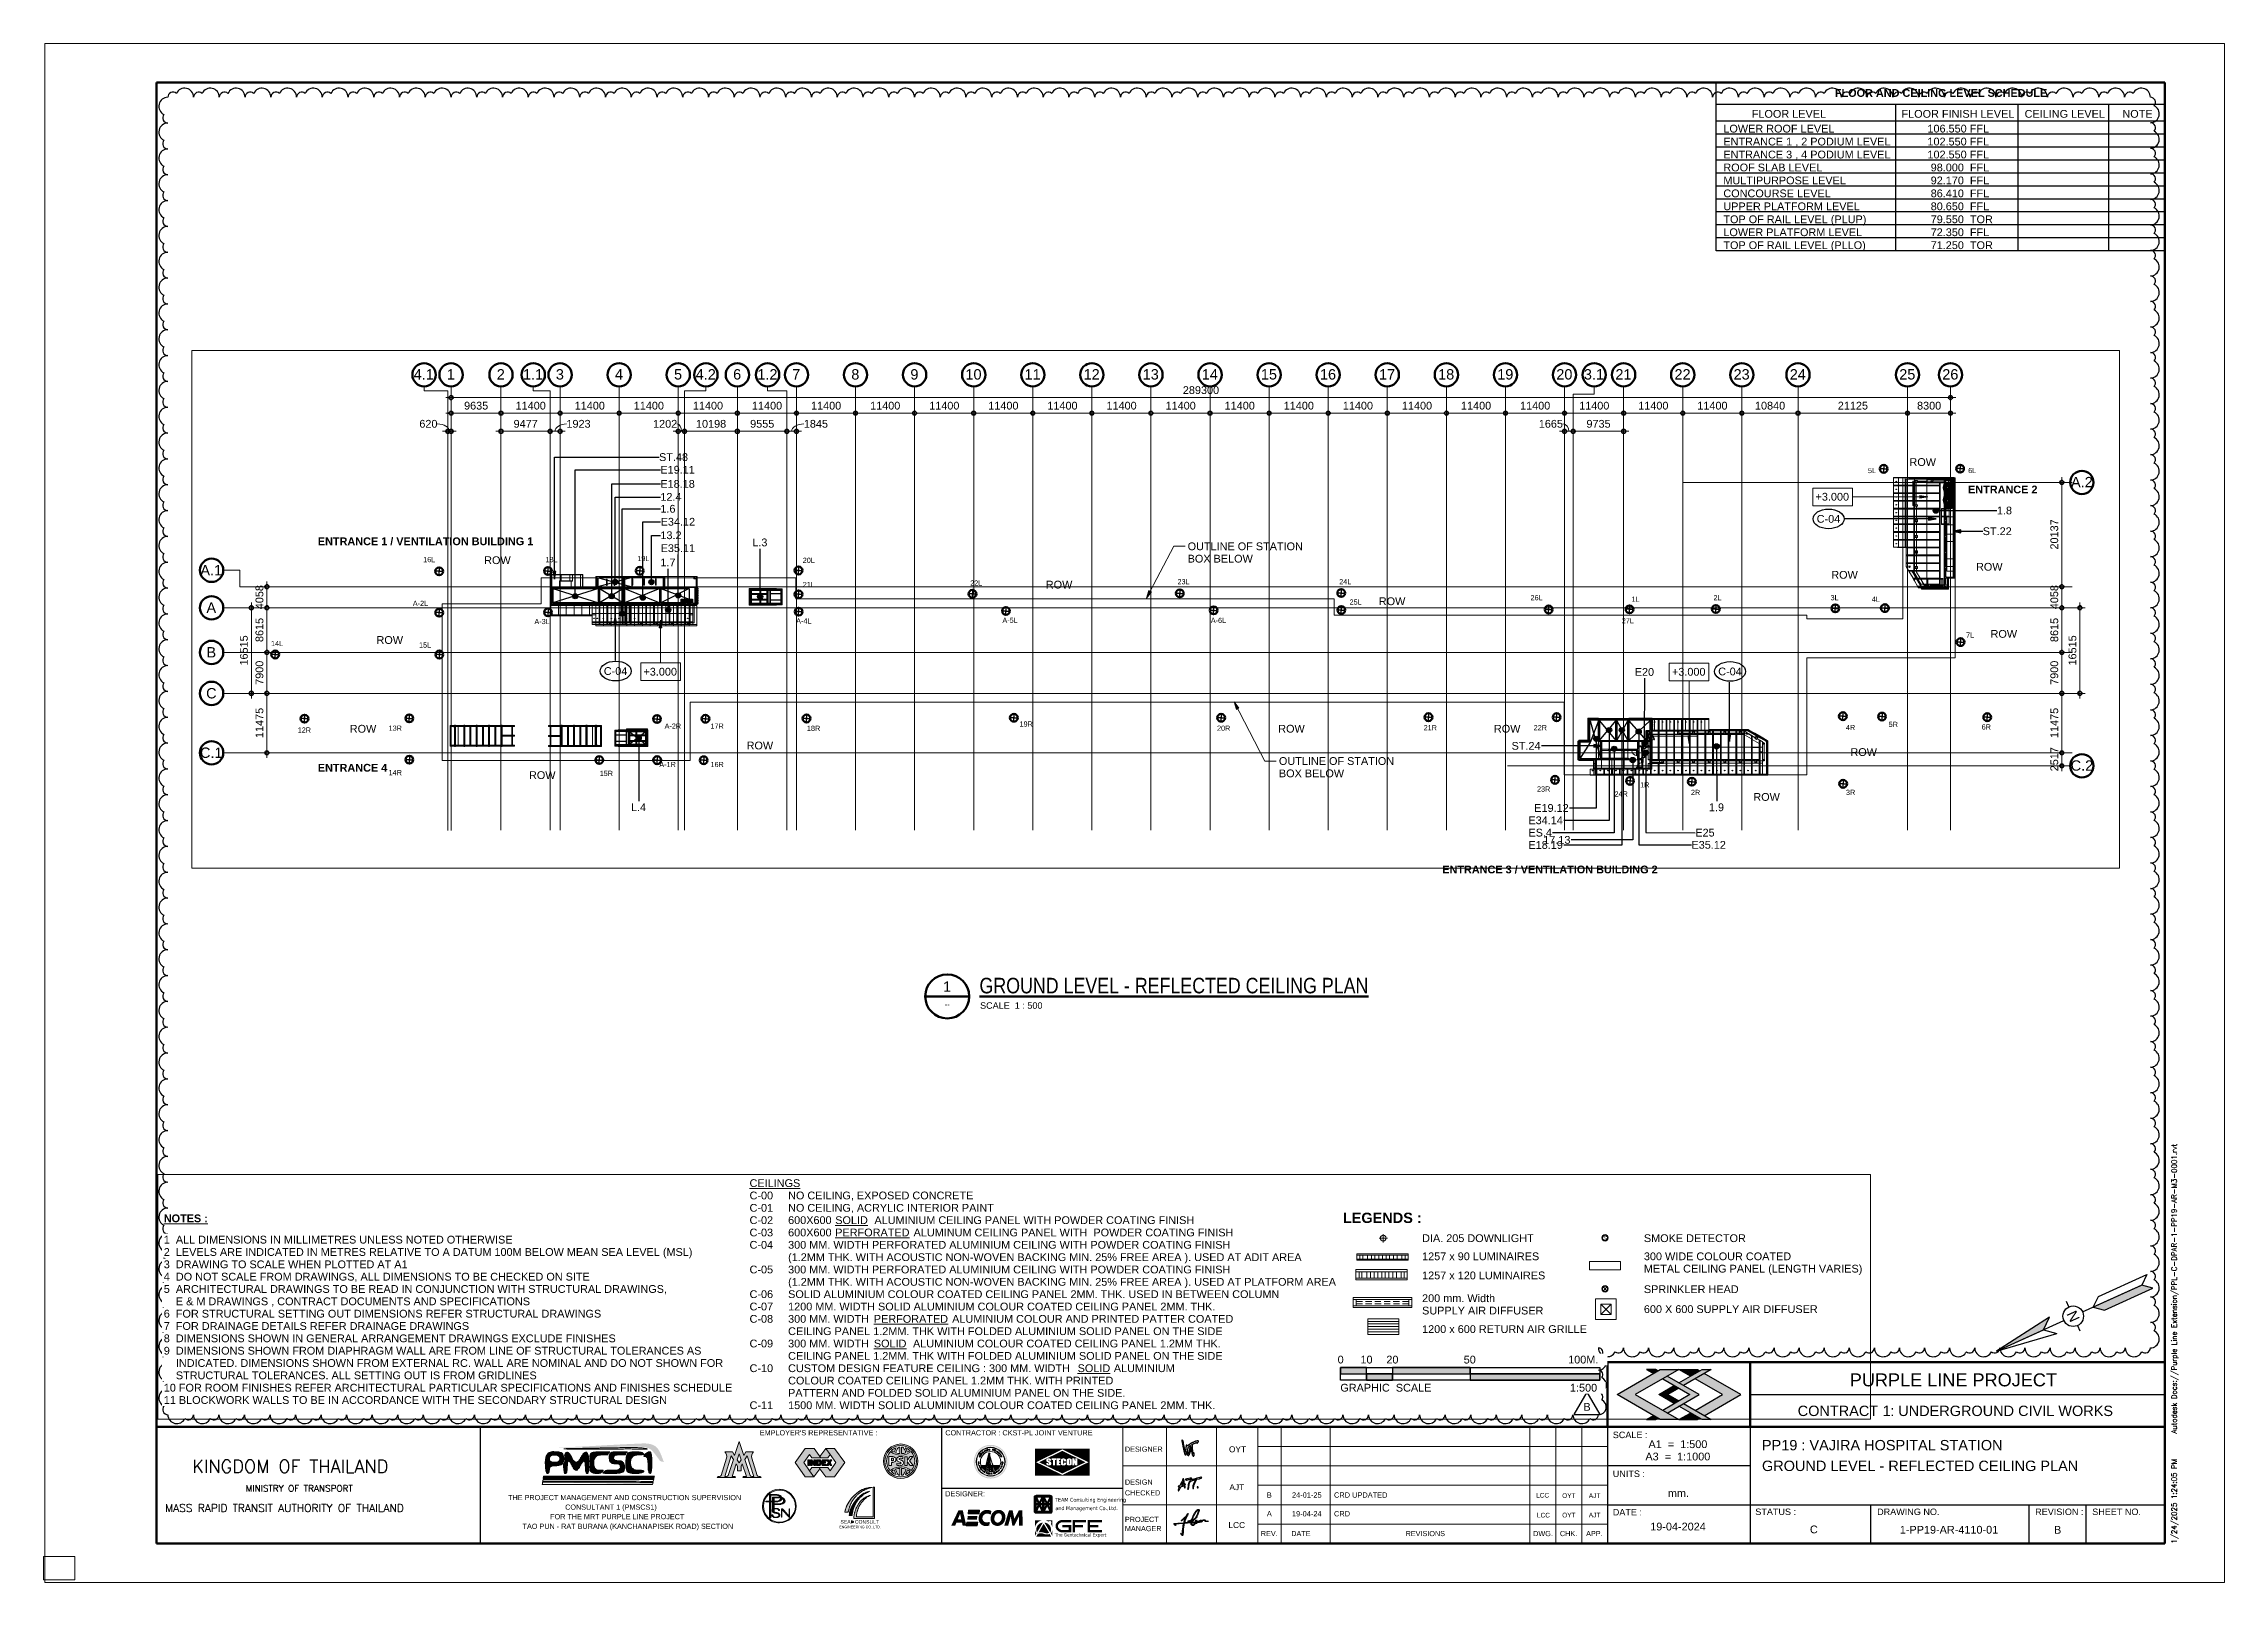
# Paper-space layout 'Layout1' of a CAD drawing. Header units: millimetres. Extents: x 0 to 841, y -1 to 593.
# The model-space entities are those that its viewports show. They can reach past a viewport. Long polylines and large blocks are cut down to what shows.
import ezdxf

# ---------------------------------------------------------------- set-up
doc = ezdxf.new("R2010")
doc.units = ezdxf.units.MM
for name, pattern in [('DPA_Grid _ Level 100', [10, 5.5, -1.6, 1.3, -1.6]), ('DPA_Hidden 100', [7.2, 4.7, -2.5]), ('DPA_Overhead 100', [2.75, 1.75, -1]), ('Hidden - Short', [3.571875, 2.38125, -1.190625])]:
    doc.linetypes.add(name, pattern=pattern)
for name, color, linetype, lineweight in [('_ _ A-DETL-OPENING', 1, 'Continuous', 25), ('_ G-ANNO-TTLB -1', 1, 'Continuous', 9), ('_ G-ANNO-TTLB-3', 3, 'Continuous', 25), ('_ G-ANNO-TTLB-6', 3, 'Continuous', 70), ('A-ANNO-DIMS', 1, 'Continuous', 9), ('A-ANNO-DIMS-500', 1, 'Continuous', 9), ('A-ANNO-NOTE', 3, 'Continuous', 25), ('A-COLS', 5, 'Continuous', 25), ('A-COLS-E', 1, 'Continuous', 9), ('A-COLS-HDLN', 2, 'Continuous', 9), ('A-DETL', 1, 'Continuous', 70), ('A-DETL-GENF', 2, 'Continuous', 35), ('A-DOOR', 3, 'Continuous', 25), ('A-DOOR-E', 2, 'Continuous', 25), ('A-DOOR-FRAM', 3, 'Continuous', 9), ('A-DOOR-HDLN', 2, 'Continuous', 9), ('A-DOOR-OPNG', 2, 'Continuous', 9), ('A-FLOR-E', 2, 'Continuous', 9), ('A-FLOR-OVHD', 2, 'DPA_Overhead 100', 25), ('A-GENM', 1, 'Continuous', 9), ('A-GLAZ-CURT', 2, 'Continuous', 9), ('A-GLAZ-CWMG', 2, 'Continuous', 9), ('A-ROOF', 2, 'Continuous', 9), ('A-ROOF-FNSH', 2, 'Continuous', 9), ('A-ROOM-IDEN', 3, 'Continuous', 25), ('A-WALL', 5, 'Continuous', 9), ('A-WALL-FNSH', 2, 'Continuous', 9), ('A-WALL-PATT', 1, 'Continuous', 9), ('E-LITE-EQPM', 2, 'Continuous', 9), ('G-ANNO-REVC', 3, 'Continuous', 25), ('G-ANNO-REVC-IDEN', 3, 'Continuous', 25), ('G-ANNO-SCHD', 3, 'Continuous', 25), ('G-ANNO-TEXT', 3, 'Continuous', 9), ('G-ANNO-TTLB', 2, 'Continuous', 25), ('G-ANNO-VTTL', 3, 'Continuous', 70), ('G-IMPT', 8, 'Continuous', 25), ('I-WALL-E', 2, 'Continuous', 9), ('S-BEAM', 2, 'Continuous', 9), ('S-COLS', 6, 'Continuous', 25), ('S-COLS-E', 2, 'Continuous', 9), ('S-GRID', 251, 'Continuous', 9), ('S-GRID-IDEN', 3, 'Continuous', 50), ('S-STRS-IDEN', 3, 'Continuous', 25), ('S-STRS-MBND', 2, 'Continuous', 9), ('WALL-E', 2, 'Continuous', 9)]:
    doc.layers.add(name, color=color, linetype=linetype, lineweight=lineweight)
doc.layers.add('G-ANNO-NPLT', color=250, linetype='Continuous', plot=False)
doc.styles.add('Arial Narrow', font='ARIALN.TTF', dxfattribs={"height": 6})
doc.styles.add('Arial_10', font='arial.ttf', dxfattribs={"height": 4})
doc.styles.add('Arial_11', font='arial.ttf', dxfattribs={"height": 1.4})
doc.styles.add('Arial_12', font='arial.ttf', dxfattribs={"height": 1})
doc.styles.add('Arial_13', font='arial.ttf', dxfattribs={"width": 0.8, "height": 2})
doc.styles.add('Arial_14', font='arial.ttf', dxfattribs={"height": 2.3})
doc.styles.add('Arial_15', font='arial.ttf', dxfattribs={"height": 1.8})
doc.styles.add('Arial_16', font='arial.ttf', dxfattribs={"height": 2.045})
doc.styles.add('Arial_2', font='arial.ttf', dxfattribs={"height": 2000})
doc.styles.add('Arial_3', font='arial.ttf', dxfattribs={"height": 1500})
doc.styles.add('Arial_4', font='arial.ttf', dxfattribs={"height": 1000})
doc.styles.add('Arial_5', font='arial.ttf', dxfattribs={"height": 3})
doc.styles.add('Arial_6', font='arial.ttf', dxfattribs={"height": 1.5})
doc.styles.add('Arial_7', font='arial.ttf', dxfattribs={"height": 2.5})
doc.styles.add('Arial_8', font='arial.ttf', dxfattribs={"height": 2})
doc.styles.add('Arial_9', font='arial.ttf', dxfattribs={"height": 5})
doc.styles.add('Arial_B', font='arialbd.ttf', dxfattribs={"height": 4})
doc.styles.add('Arial_B_1', font='arialbd.ttf', dxfattribs={"height": 3})
doc.styles.add('RomanS_B', font='', dxfattribs={"height": 2})
doc.styles.add('RomanT_B', font='', dxfattribs={"height": 3})
doc.styles.add('RomanT_B_1', font='', dxfattribs={"height": 2.5})
doc.styles.add('RomanT_B_2', font='', dxfattribs={"height": 5})
doc.styles.add('Tahoma', font='tahoma.ttf', dxfattribs={"height": 1.3068})
doc.styles.add('Tahoma_1', font='tahoma.ttf', dxfattribs={"width": 0.95, "height": 1.5})
doc.styles.get('RomanS_B').set_extended_font_data('RomanS', bold=True)
doc.styles.get('RomanT_B').set_extended_font_data('RomanT', bold=True)
doc.styles.get('RomanT_B_1').set_extended_font_data('RomanT', bold=True)
doc.styles.get('RomanT_B_2').set_extended_font_data('RomanT', bold=True)
doc.dimstyles.new('DPA-DIM-3_0_C-C', dxfattribs={"dimscale": 304.8, "dimtxt": 1530.3891, "dimasz": 2.46063, "dimexe": 3.28084, "dimexo": 0.0625, "dimgap": 0.82021, "dimtad": 1, "dimdec": 0, "dimzin": 0, "dimdsep": 46, "dimtxsty": 'Arial_3', "dimblk1": 'DOTBLANK', "dimblk2": 'DOTBLANK', "dimsah": 1, "dimcen": 0.09, "dimdle": 3.28084, "dimadec": 8, "dimazin": 0, "dimtfac": 1, "dimtdec": 4, "dimtix": 1, "dimtmove": 0, "dimatfit": 3, "dimfxl": 6.56168, "dimfxlon": 1, "dimtvp": 1, "dimtolj": 1, "dimtzin": 0, "dimarcsym": 2})
doc.dimstyles.new('DPA-DIM-3_0_C-C_1', dxfattribs={"dimscale": 304.8, "dimtxt": 1530.3891, "dimasz": 2.46063, "dimexe": 3.28084, "dimexo": 0.0625, "dimgap": 0.82021, "dimtad": 1, "dimdec": 0, "dimzin": 0, "dimdsep": 46, "dimtxsty": 'Arial_3', "dimblk1": 'DOTBLANK', "dimblk2": 'DOTBLANK', "dimsah": 1, "dimcen": 0.09, "dimdle": 3.28084, "dimadec": 8, "dimazin": 0, "dimtfac": 1, "dimtdec": 4, "dimtix": 1, "dimtmove": 1, "dimatfit": 3, "dimfxl": 6.56168, "dimfxlon": 1, "dimtvp": 1, "dimtolj": 1, "dimtzin": 0, "dimarcsym": 2})
pattern_1 = [(50, (1017098.2, 0), (3643.682, -318.781), [381, -4191]), (355, (1017098, 0), (-704.856, 3821.136), [304.8, -3352.8]), (100.451, (1017401.8, -26.6), (2938.852, 3502.332), [323.8, -3561.801]), (46.184, (1017098, 1016), (5421.58, -840.856), [571.5, -6286.5]), (96.636, (1017550, 946), (4748.05, 4948.55), [485.7, -5342.7]), (351.184, (1017098, 1016), (4748.1, 4948.506), [457.2, -5029.2]), (21, (1017606.2, 762), (3032.288, -2045.304), [381, -4191]), (326, (1017606, 762), (1236.042, 3683.762), [304.8, -3352.8]), (71.451, (1017859, 591.6), (4268.343, 1638.425), [323.8, -3561.801]), (37.5, (1017098.2, 0), (61.772, 1691.1008), [167.64, -3144.52, 167.64, -3235.96, -3365.5]), (37.5, (1017098.2, 0), (61.772, 1691.1008), [-6715.76, 167.64, -3197.86]), (7.5, (1017098.2, 0), (1336.3933, 2003.6115), [167.64, -1772.92, 167.64, -3068.32, -1282.7]), (7.5, (1017098.2, 0), (1336.3933, 2003.6115), [-5176.52, 167.64, -1115.06]), (327.5, (1015965.3, 0), (2711.8178, -114.5786), [167.64, -1102.36, 167.64, -3794.76, -5257.8]), (327.5, (1015965.3, 0), (2711.8178, -114.5786), [-5232.4, 167.64, -5090.16]), (317.5, (1015457.3, 0), (2962.586, 508.5334), [167.64, -1483.36, 167.64, -2463.8, -3733.8]), (317.5, (1015457.3, 0), (2962.586, 508.5334), [-4282.44, 167.64, -3566.16])]
pattern_2 = [(45, (1017098.17, 0), (-424.26407, 424.26407), [])]
pattern_3 = [(45, (1017098.2, 0), (-1060.6602, 1060.6602), []), (135, (1017098.2, 0), (-1060.6602, -1060.6602), [])]

psp = doc.layouts.get("Layout1")

# ---------------------------------------------------------------- texts
at = {"layer": 'G-ANNO-REVC-IDEN', "lineweight": 9, "insert": (594.17, 68.27), "char_height": 3, "width": 3.4473, "attachment_point": 1, "style": 'Arial_5'}
psp.add_mtext('B', dxfattribs=at)
at = {"layer": 'G-ANNO-SCHD', "line_spacing_factor": 0.941778, "style": 'Arial_16'}
for s, insert, char_height, width, attachment_point in [('B', (472.97, 33.75), 2.04, 2.2783, 2), ('24-01-25', (487.42, 33.75), 2.045, 13.67, 2), ('CRD UPDATED', (497.93, 33.75), 2.045, 24.586, 1), ('A', (472.97, 26.53), 2.04, 2.2783, 2), ('19-04-24', (487.42, 26.53), 2.045, 13.67, 2), ('CRD', (497.93, 26.53), 2.045, 7.3608, 1), ('.\\P.', (603.52, 33.75), 2.04, 0.9514, 2), ('.\\P.', (603.52, 26.53), 2.04, 0.9514, 2), ('.\\P.', (603.52, 19.3), 2.04, 0.9514, 2)]:
    psp.add_mtext(s, dxfattribs=dict(at, insert=insert, char_height=char_height, width=width, attachment_point=attachment_point))
at = {"layer": 'G-ANNO-TEXT', "color": 7, "char_height": 3, "attachment_point": 1}
for s, insert, width, style in [('ROW', (719.98, 432.97), 12.827, 'Arial_5'), ('ENTRANCE 2', (742.6, 422.38), 32.789, 'Arial_B_1'), ('ENTRANCE 1 / VENTILATION BUILDING 1', (105.82, 402.38), 101.9746, 'Arial_B_1'), ('OUTLINE OF STATION ', (441.45, 400.44), 56.2785, 'Arial_5'), ('BOX BELOW', (441.45, 395.68), 31.1055, 'Arial_5'), ('ROW', (170, 395.09), 12.827, 'Arial_5'), ('ROW', (689.81, 389.44), 12.827, 'Arial_5'), ('ROW', (745.67, 392.54), 12.827, 'Arial_5'), ('ROW', (386.72, 385.66), 12.827, 'Arial_5'), ('ROW', (515.22, 379.24), 12.827, 'Arial_5'), ('ROW', (128.45, 364.28), 12.827, 'Arial_5'), ('ROW', (751.28, 366.64), 12.827, 'Arial_5'), ('ROW', (118.14, 330.01), 12.827, 'Arial_5'), ('ROW', (476.4, 330.03), 12.827, 'Arial_5'), ('ROW', (559.62, 330.03), 12.827, 'Arial_5'), ('ROW', (271.27, 323.56), 12.827, 'Arial_5'), ('ROW', (697.2, 321.02), 12.827, 'Arial_5'), ('ENTRANCE 4', (105.82, 314.96), 32.789, 'Arial_B_1'), ('ROW', (187.29, 312.12), 12.827, 'Arial_5'), ('OUTLINE OF STATION ', (476.67, 317.56), 56.2785, 'Arial_5'), ('BOX BELOW', (476.67, 312.79), 31.1055, 'Arial_5'), ('ROW', (659.74, 303.7), 12.827, 'Arial_5'), ('ENTRANCE 3 / VENTILATION BUILDING 2', (539.7, 275.7), 101.9746, 'Arial_B_1')]:
    psp.add_mtext(s, dxfattribs=dict(at, insert=insert, width=width, style=style))
at = {"layer": 'G-ANNO-TTLB', "lineweight": 18, "char_height": 2, "attachment_point": 1, "rotation": 90, "line_spacing_factor": 0.983083, "style": 'RomanS_B'}
for s, insert, width in [('Autodesk Docs://Purple Line Extension/PPL-C-DPAR-1-PP19-AR-M3-0001.rvt', (821.09, 56.44), 155.5144), ('1/24/2025 1:24:05 PM', (821.09, 14.01), 45.8815)]:
    psp.add_mtext(s, dxfattribs=dict(at, insert=insert, width=width))
at = {"layer": 'G-ANNO-TTLB', "lineweight": 9, "attachment_point": 1}
for s, insert, char_height, width, style in [('1', (709.61, 67.22), 4, 3.7679, 'Arial_10'), ('A1  =  1:500', (619.27, 53.85), 3, 28.0591, 'Arial_5'), ('PP19 : VAJIRA HOSPITAL STATION', (663.06, 53.98), 4, 113.5991, 'Arial_10'), ('A3  =  1:1000', (618.08, 49.09), 3, 30.9451, 'Arial_5'), ('GROUND LEVEL - REFLECTED CEILING PLAN', (663.07, 45.99), 4, 148.7932, 'Arial_10'), ('LCC', (575.92, 33.53), 1.8, 6.0127, 'Arial_15'), ('LCC', (576.23, 25.86), 1.8, 6.0127, 'Arial_15'), ('OYT', (585.97, 33.39), 1.8, 6.0127, 'Arial_15'), ('OYT', (585.97, 25.89), 1.8, 6.0127, 'Arial_15'), ('AJT', (596.24, 33.39), 1.8, 5.3713, 'Arial_15'), ('AJT', (596.24, 25.89), 1.8, 5.3713, 'Arial_15'), ('19-04-2024', (619.95, 22.05), 3, 26.4557, 'Arial_5'), ('C', (681.57, 20.95), 3, 3.6878, 'Arial_5'), ('1-PP19-AR-4110-01', (716.25, 20.83), 3, 46.7384, 'Arial_5'), ('B', (775.77, 20.8), 3, 3.4473, 'Arial_5')]:
    psp.add_mtext(s, dxfattribs=dict(at, insert=insert, char_height=char_height, width=width, style=style))
at = {"layer": 'G-ANNO-TTLB', "lineweight": 18, "char_height": 2.3, "attachment_point": 1, "style": 'Arial_14'}
for s, insert, width in [('OYT', (457.39, 51.53), 7.616), ('AJT', (457.57, 36.91), 6.7342), ('LCC', (457.18, 22.28), 7.7764)]:
    psp.add_mtext(s, dxfattribs=dict(at, insert=insert, width=width))
at = {"layer": 'G-ANNO-VTTL', "lineweight": 50, "insert": (347.08, 231), "char_height": 4, "width": 3.7679, "attachment_point": 1, "style": 'Arial_10'}
psp.add_mtext('1', dxfattribs=at)

msp = doc.modelspace()

# ---------------------------------------------------------------- texts
at = {"layer": 'A-ROOM-IDEN', "lineweight": 9, "char_height": 1500, "attachment_point": 1, "style": 'Arial_3'}
for s, insert, width in [('E19.11', (143568.35, 39590.07), 8217.2969), ('E18.18', (143568.35, 36856.11), 8217.2969), ('12.4', (143568.35, 34343.32), 5050.6312), ('1.6', (143567.35, 32051.56), 3607.5937), ('1.8', (401432.74, 31716.12), 3607.5937), ('C-04', (366666.6, 30106), 5571.7281), ('E34.12', (143618.35, 29545.09), 8217.2969), ('13.2', (143570.35, 26942.62), 5050.6312), ('L.3', (161299.96, 25558.61), 3607.5937), ('E35.11', (143618.35, 24449.26), 8217.2969), ('1.7', (143568.35, 21691.29), 3607.5937), ('C-04', (132655.27, 728.89), 5571.7281), ('C-04', (347660.07, 653.39), 5571.7281), ('E20', (331557.31, 559.59), 4609.7031), ('1.9', (345869.91, -25562.8), 3607.5937), ('L.4', (137893.83, -25554.18), 3607.5937), ('E19.12', (312169.2, -25693.77), 8217.2969), ('E34.14', (311042.51, -28073.77), 8217.2969), ('ES.4', (311042.51, -30453.77), 5611.8125), ('E25', (343243.84, -30453.77), 4609.7031), ('17.13', (313907.89, -31846.98), 6493.6687), ('E35.12', (342499.58, -32808.77), 8217.2969), ('E18.19', (311042.51, -32833.77), 8217.2969)]:
    msp.add_mtext(s, dxfattribs=dict(at, insert=insert, width=width))
at = {"layer": 'G-ANNO-TEXT', "color": 7, "attachment_point": 1}
for s, insert, char_height, width, style in [('6L', (395885.94, 39186.48), 1000, 1924.05, 'Arial_4'), ('5L', (376557.25, 39186.48), 1000, 1924.05, 'Arial_4'), ('+3.000', (366437.29, 34374.84), 1500, 7976.7906, 'Arial_3'), ('19L', (139113.78, 22196.74), 1000, 2886.075, 'Arial_4'), ('16L', (97800.93, 21996.74), 1000, 2886.075, 'Arial_4'), ('18L', (121413.78, 21996.74), 1000, 2886.075, 'Arial_4'), ('20L', (171035.08, 21857.85), 1000, 2886.075, 'Arial_4'), ('23L', (243335.08, 17719.78), 1000, 2886.075, 'Arial_4'), ('24L', (274536.34, 17719.78), 1000, 2886.075, 'Arial_4'), ('22L', (203335.08, 17466.46), 1000, 2886.075, 'Arial_4'), ('21L', (171035.08, 17181.08), 1000, 2886.075, 'Arial_4'), ('26L', (311450.87, 14647.72), 1000, 2886.075, 'Arial_4'), ('2L', (346754.4, 14647.72), 1000, 1924.05, 'Arial_4'), ('3L', (369334.45, 14647.72), 1000, 1924.05, 'Arial_4'), ('1L', (330930.32, 14347.72), 1000, 1924.05, 'Arial_4'), ('4L', (377289.05, 14347.72), 1000, 1924.05, 'Arial_4'), ('25L', (276537.39, 13802.63), 1000, 2886.075, 'Arial_4'), ('A-2L', (95800.93, 13541.42), 1000, 3647.6781, 'Arial_4'), ('A-5L', (209562.49, 10287.29), 1000, 3647.6781, 'Arial_4'), ('A-6L', (249762.49, 10263.65), 1000, 3647.6781, 'Arial_4'), ('27L', (329060.59, 10188.55), 1000, 2886.075, 'Arial_4'), ('A-4L', (169762.49, 10143.64), 1000, 3647.6781, 'Arial_4'), ('A-3L', (119267.3, 10041.24), 1000, 3647.6781, 'Arial_4'), ('7L', (395492.72, 7433.45), 1000, 1924.05, 'Arial_4'), ('14L', (68444.72, 5791.04), 1000, 2886.075, 'Arial_4'), ('15L', (97000.93, 5502.88), 1000, 2886.075, 'Arial_4'), ('+3.000', (140302.27, 608.41), 1500, 7976.7906, 'Arial_3'), ('+3.000', (338740.88, 591.57), 1500, 7976.7906, 'Arial_3'), ('\\LCEILINGS', (425370.61, -42.15), 3, 24.0506, 'Arial_5'), ('C-00', (425370.61, -46.91), 3, 11.1435, 'Arial_5'), ('^I^I', (425379.8, -46.91), 3, 6.8945, 'Arial_5'), ('NO CEILING, EXPOSED CONCRETE', (425385.49, -46.91), 3, 87.7046, 'Arial_5'), ('C-01', (425370.61, -51.68), 3, 11.1435, 'Arial_5'), ('C-02', (425370.61, -56.44), 3, 11.1435, 'Arial_5'), ('^I^I', (425379.8, -51.68), 3, 6.8945, 'Arial_5'), ('^I^I', (425379.8, -56.44), 3, 6.8945, 'Arial_5'), ('600X600 ', (425385.49, -56.44), 3, 22.0464, 'Arial_5'), ('NO CEILING, ACRYLIC INTERIOR PAINT', (425385.49, -51.68), 3, 97.5654, 'Arial_5'), ('\\LSOLID ', (425403.68, -56.44), 3, 16.9156, 'Arial_5'), (' ALUMINIUM CEILING PANEL WITH POWDER COATING FINISH', (425417.64, -56.44), 3, 153.6033, 'Arial_5'), ('LEGENDS :', (425599.56, -55.04), 4, 37.1181, 'Arial_B'), ('^I^I', (425379.8, -61.2), 3, 6.8945, 'Arial_5'), ('\\LPERFORATED ', (425403.68, -61.2), 3, 36.6371, 'Arial_5'), ('ALUMINUM CEILING PANEL WITH  POWDER COATING FINISH ', (425433.91, -61.2), 3, 153.6033, 'Arial_5'), ('^I', (425560.38, -65.96), 3, 4.4895, 'Arial_5'), ('DIA. 205 DOWNLIGHT', (425630.13, -63.4), 3, 53.3122, 'Arial_5'), ('S', (425700.02, -64.1), 1.5, 1.6835, 'Arial_6'), ('SMOKE DETECTOR', (425715.71, -63.4), 3, 48.4219, 'Arial_5'), ('1257 x 90 LUMINAIRES', (425630.13, -70.4), 3, 55.5569, 'Arial_5'), ('300 WIDE COLOUR COATED', (425715.71, -70.4), 3, 70.1477, 'Arial_5'), ('METAL CEILING PANEL (LENGTH VARIES)', (425715.71, -75.16), 3, 103.7384, 'Arial_5'), ('1257 x 120 LUMINAIRES', (425630.13, -77.77), 3, 58.443, 'Arial_5'), ('SPRINKLER HEAD', (425715.71, -83.09), 3, 44.8945, 'Arial_5'), ('SUPPLY AIR DIFFUSER', (425630.13, -91.34), 3, 57.4008, 'Arial_5'), ('200 mm. Width ', (425630.13, -86.57), 3, 36.7173, 'Arial_5'), ('600 X 600 SUPPLY AIR DIFFUSER', (425715.71, -90.78), 3, 82.3333, 'Arial_5'), ('^I^I^I', (425370.61, -99.3), 3, 18.038, 'Arial_5'), ('C-08', (425370.61, -94.54), 3, 11.1435, 'Arial_5'), ('^I^I', (425379.8, -94.54), 3, 6.8945, 'Arial_5'), ('300 MM. WIDTH ', (425385.49, -94.54), 3, 40.0844, 'Arial_5'), ('\\LPERFORATED ', (425418.57, -94.54), 3, 36.6371, 'Arial_5'), ('ALUMINIUM COLOUR AND PRINTED PATTER COATED ', (425448.79, -94.54), 3, 134.7637, 'Arial_5'), ('1200 x 600 RETURN AIR GRILLE', (425630.13, -98.5), 3, 78.2447, 'Arial_5'), ('\\LSOLID ', (425418.57, -104.06), 3, 16.9156, 'Arial_5'), (' ALUMINIUM COLOUR COATED CEILING PANEL 1.2MM THK. ', (425432.52, -104.06), 3, 148.7932, 'Arial_5'), ('\\LSOLID ', (425497.21, -113.59), 3, 16.9156, 'Arial_5'), ('ALUMINIUM ', (425511.17, -113.59), 3, 30.2236, 'Arial_5'), ('19R', (212855.93, -9740.03), 1000, 3166.6656, 'Arial_4'), ('5R', (380559.69, -9808.98), 1000, 2204.6406, 'Arial_4'), ('A-2R', (144379.87, -10147.47), 1000, 3928.2688, 'Arial_4'), ('17R', (153232.44, -10147.47), 1000, 3166.6656, 'Arial_4'), ('6R', (398491.6, -10303.27), 1000, 2204.6406, 'Arial_4'), ('4R', (372302.07, -10418.43), 1000, 2204.6406, 'Arial_4'), ('22R', (312048.9, -10443.75), 1000, 3166.6656, 'Arial_4'), ('21R', (290826.35, -10455.62), 1000, 3166.6656, 'Arial_4'), ('13R', (91133.68, -10545.29), 1000, 3166.6656, 'Arial_4'), ('20R', (250969.46, -10548.79), 1000, 3166.6656, 'Arial_4'), ('18R', (171841.36, -10568.13), 1000, 3166.6656, 'Arial_4'), ('12R', (73595.52, -10905.33), 1000, 3166.6656, 'Arial_4'), ('16R', (153232.44, -17554.76), 1000, 3166.6656, 'Arial_4'), ('A-1R', (143364.47, -17554.76), 1000, 3928.2688, 'Arial_4'), ('14R', (91133.68, -19118.43), 1000, 3166.6656, 'Arial_4'), ('15R', (131865.89, -19273.16), 1000, 3166.6656, 'Arial_4'), ('1R', (332608.69, -21486.34), 1000, 2204.6406, 'Arial_4'), ('23R', (312695.61, -22293.44), 1000, 3166.6656, 'Arial_4'), ('3R', (372308.52, -22923.04), 1000, 2204.6406, 'Arial_4'), ('2R', (342402.07, -22939.32), 1000, 2204.6406, 'Arial_4'), ('24R', (327657.64, -23233.67), 1000, 3166.6656, 'Arial_4')]:
    msp.add_mtext(s, dxfattribs=dict(at, insert=insert, char_height=char_height, width=width, style=style))
at = {"layer": 'G-ANNO-TEXT', "color": 7, "insert": (425144.58, -63.96), "char_height": 3, "width": 165.8691, "attachment_point": 1, "style": 'Arial_5', "bg_fill": 3, "box_fill_scale": 1.25, "bg_fill_color": 256, "bg_fill_true_color": 13158600, "bg_fill_transparency": 0}
msp.add_mtext('1  ALL DIMENSIONS IN MILLIMETRES UNLESS NOTED OTHERWISE', dxfattribs=at)
at = {"layer": 'S-GRID-IDEN', "lineweight": 9, "char_height": 2000, "attachment_point": 1, "style": 'Arial_2'}
for s, insert, width in [('2', (111999.34, 58248.7), 1883.9656), ('3', (123399.34, 58248.7), 1883.9656), ('4.2', (150376.55, 58248.7), 4729.9562), ('6', (157599.34, 58248.7), 1883.9656), ('1.2', (162271.33, 58248.7), 4729.9562), ('8', (180399.34, 58248.7), 1883.9656), ('9', (191799.34, 58248.7), 1883.9656), ('10', (202421.84, 58248.7), 3767.9312), ('12', (225221.84, 58248.7), 3767.9312), ('13', (236621.84, 58248.7), 3767.9312), ('16', (270821.84, 58248.7), 3767.9312), ('18', (293621.84, 58248.7), 3767.9312), ('19', (305021.84, 58248.7), 3767.9312), ('20', (316421.84, 58248.7), 3767.9312), ('3.1', (321742.36, 58248.7), 4729.9562), ('21', (327821.84, 58248.7), 3767.9312), ('22', (339221.84, 58248.7), 3767.9312), ('23', (350621.84, 58248.7), 3767.9312), ('24', (361461.84, 58248.7), 3767.9312), ('25', (382586.84, 58248.7), 3767.9312), ('26', (390886.84, 58248.7), 3767.9312), ('4.1', (95974.74, 58248.7), 4729.9562), ('1', (102364.34, 58248.7), 1883.9656), ('1.1', (117060.13, 58248.7), 4729.9562), ('4', (134799.34, 58248.7), 1883.9656), ('5', (146199.34, 58248.7), 1883.9656), ('7', (168999.34, 58248.7), 1883.9656), ('11', (213821.84, 58248.7), 3767.9312), ('14', (248021.84, 58248.7), 3767.9312), ('15', (259421.84, 58248.7), 3767.9312), ('17', (282221.84, 58248.7), 3767.9312), ('A.2', (415733.22, 37451.36), 5130.8), ('A.1', (54817.71, 20446.45), 5130.8), ('A', (55990.21, 13213.45), 2284.8094), ('B', (55990.21, 4598.45), 2284.8094), ('C', (55925.21, -3301.55), 2445.1469), ('C.1', (54750.21, -14776.55), 5291.1375), ('C.2', (415665.72, -17250.64), 5291.1375)]:
    msp.add_mtext(s, dxfattribs=dict(at, insert=insert, width=width))
at = {"layer": 'S-STRS-IDEN', "lineweight": 9, "char_height": 1500, "width": 6934.5969, "attachment_point": 1, "style": 'Arial_3'}
for s, insert in [('ST.48', (143310.36, 42030.12)), ('ST.22', (398700.36, 27721.18)), ('ST.24', (307794.85, -13701.72))]:
    msp.add_mtext(s, dxfattribs=dict(at, insert=insert))

# ---------------------------------------------------------------- blocks, each defined once
blk = doc.blocks.new('ACM_Titleblock_MRTA - Standard-15841152-GROUND LEVEL - REFLECTED CEILING PLAN')
at = {"layer": 'G-IMPT', "lineweight": 9}
for points in [[(614.16, 71.5), (607.16, 71.5), (623.83, 81.18), (631, 81.18)], [(622.95, 80.67), (621.2, 79.65), (618.56, 81.18), (622.08, 81.18)], [(635.28, 71.5), (624.76, 77.59), (626.52, 78.61), (638.8, 71.5)], [(639.05, 80.67), (635.49, 78.61), (631, 81.18), (638.18, 81.18)], [(632.76, 74.99), (631, 76.01), (639.93, 81.18), (643.45, 81.18)], [(654.85, 71.5), (647.85, 71.5), (637.25, 77.59), (640.81, 79.65)], [(614.16, 71.5), (631, 61.82), (623.83, 61.82), (607.16, 71.5)], [(626.73, 71.5), (623.21, 71.5), (629.24, 74.99), (631, 73.97)], [(626.73, 71.5), (631, 69.03), (629.24, 68.01), (623.21, 71.5)], [(635.28, 71.5), (638.8, 71.5), (626.52, 64.39), (624.76, 65.41)], [(632.76, 68.01), (643.45, 61.82), (639.93, 61.82), (631, 66.99)], [(654.85, 71.5), (640.81, 63.35), (637.25, 65.41), (647.85, 71.5)], [(622.95, 62.33), (622.08, 61.82), (618.56, 61.82), (621.2, 63.35)], [(639.05, 62.33), (638.18, 61.82), (631, 61.82), (635.49, 64.39)], [(289.96, 45.22), (293.87, 50.7), (297.28, 50.7), (299.86, 47.12), (296.46, 47.12), (295.58, 48.33), (293.35, 45.23), (295.59, 42.11), (297.26, 39.75), (293.88, 39.75)], [(299.54, 42.88), (299.23, 43.31), (302.61, 43.31), (303.48, 42.11), (305.72, 45.23), (303.49, 48.33), (301.8, 50.7), (305.2, 50.7), (309.11, 45.22), (305.19, 39.75), (301.81, 39.75)], [(382.59, 50.64), (393.09, 50.64), (393.09, 50.34), (382.99, 45.4), (393.09, 40.46), (393.09, 40.16), (382.59, 40.16)], [(403.59, 50.64), (403.59, 40.16), (393.09, 40.16), (393.09, 40.46), (403.19, 45.4), (393.09, 50.34), (393.09, 50.64)], [(315.09, 29.04), (314.99, 28.87), (314.89, 28.7), (314.8, 28.53), (314.71, 28.36), (314.63, 28.18), (314.55, 28.01), (314.47, 27.84), (314.39, 27.68), (314.32, 27.51), (314.26, 27.34), (314.19, 27.18), (314.13, 27.01), (314.07, 26.83), (314.01, 26.64), (313.96, 26.45), (313.91, 26.24), (313.86, 26.02), (313.81, 25.79), (313.77, 25.54), (313.73, 25.29), (313.69, 25.04), (313.66, 24.79), (313.64, 24.53), (313.62, 24.29), (320.15, 24.29), (320.15, 35.71), (320.58, 35.71), (320.58, 23.71), (312.58, 23.71), (312.6, 23.92), (312.62, 24.14), (312.65, 24.37), (312.69, 24.61), (312.73, 24.85), (312.78, 25.09), (312.83, 25.34), (312.89, 25.57), (312.94, 25.8), (313, 26.03), (313.05, 26.24), (313.11, 26.45), (313.17, 26.66), (313.23, 26.85), (313.29, 27.04), (313.36, 27.23), (313.44, 27.41), (313.52, 27.59), (313.6, 27.76), (313.69, 27.93), (313.78, 28.1), (313.88, 28.27), (313.97, 28.44), (314.07, 28.61), (314.17, 28.78), (314.27, 28.95), (314.37, 29.12), (314.47, 29.29), (314.58, 29.46), (314.68, 29.62), (314.79, 29.78), (314.91, 29.94), (315.02, 30.08), (315.14, 30.23), (315.26, 30.37), (315.39, 30.5), (315.51, 30.63), (315.65, 30.76), (315.78, 30.88), (315.93, 31), (316.07, 31.12), (316.23, 31.24), (316.38, 31.35), (316.55, 31.47), (316.72, 31.58), (316.89, 31.69), (317.07, 31.79), (317.25, 31.9), (317.44, 32), (317.64, 32.11), (317.84, 32.2), (318.06, 32.29), (318.28, 32.38), (318.51, 32.45), (318.75, 32.52), (319.01, 32.57), (318.61, 32.37), (318.27, 32.19), (317.96, 32.01), (317.7, 31.84), (317.47, 31.68), (317.27, 31.53), (317.09, 31.38), (316.93, 31.25), (316.78, 31.12), (316.65, 30.99), (316.52, 30.87), (316.41, 30.75), (316.29, 30.63), (316.18, 30.51), (316.08, 30.39), (315.97, 30.26), (315.86, 30.12), (315.75, 29.98), (315.63, 29.83), (315.52, 29.68), (315.41, 29.53), (315.3, 29.37), (315.19, 29.2)], [(356.74, 25.49), (360.96, 25.49), (361.17, 26.88), (356.95, 26.88)], [(376.32, 20.88), (377.79, 20.88), (377.68, 26.88), (376.33, 26.88), (374.6, 23.5), (373.9, 26.88), (372.54, 26.88), (370.68, 20.88), (372.17, 20.88), (373.19, 24.4), (373.82, 20.88), (374.58, 20.88), (376.34, 24.4)], [(356.05, 20.88), (360.27, 20.88), (360.48, 22.28), (356.26, 22.28)], [(356.4, 23.19), (356.6, 24.58), (360.32, 24.58), (360.11, 23.19)], [(401.11, 20.25), (398.01, 20.25), (398.01, 18.3), (397.1, 18.3), (397.1, 23.12), (402.29, 23.12), (402.29, 22.21), (398.01, 22.21), (398.01, 21.16), (401.11, 21.16)], [(402.86, 18.3), (402.86, 23.12), (408.37, 23.12), (408.37, 22.21), (403.77, 22.21), (403.77, 21.16), (406.98, 21.16), (406.98, 20.25), (403.77, 20.25), (403.77, 19.21), (408.37, 19.21), (408.37, 18.3)]]:
    blk.add_hatch(color=256, dxfattribs=at).paths.add_polyline_path(points)
h = blk.add_hatch(color=256, dxfattribs=at)
edge = h.paths.add_edge_path()
edge.add_line((223.89, 51.38), (224.65, 51.39))
edge.add_line((224.65, 51.39), (225.4, 51.41))
edge.add_line((222.27, 51.35), (223.89, 51.38))
edge = h.paths.add_edge_path()
edge.add_line((219.9, 51.3), (222.27, 51.35))
edge.add_line((217.63, 51.25), (219.9, 51.3))
edge = h.paths.add_edge_path()
edge.add_line((216.58, 51.23), (217.11, 51.24))
edge.add_line((217.11, 51.24), (217.63, 51.25))
edge.add_line((214.38, 51.18), (216.58, 51.23))
edge = h.paths.add_edge_path()
edge.add_spline(control_points=[(212.99, 51.15), (213.22, 51.16), (213.69, 51.18), (214.15, 51.18), (214.38, 51.18)], knot_values=[0, 0, 0, 0, 0.5, 1, 1, 1, 1], degree=3, periodic=0)
edge.add_spline(control_points=[(212.44, 51.14), (212.53, 51.14), (212.71, 51.14), (212.9, 51.15), (212.99, 51.15)], knot_values=[0, 0, 0, 0, 0.5, 1, 1, 1, 1], degree=3, periodic=0)
edge = h.paths.add_edge_path()
edge.add_line((197.49, 50.83), (197.54, 50.83))
edge.add_line((197.54, 50.83), (197.59, 50.83))
edge.add_line((197.49, 50.85), (197.49, 50.84))
edge.add_line((197.49, 50.84), (197.49, 50.83))
edge = h.paths.add_edge_path()
edge.add_spline(control_points=[(236.56, 51.11), (236.74, 50.92), (237.08, 50.52), (237.37, 50.09), (237.5, 49.86)], knot_values=[0, 0, 0, 0, 0.5, 1, 1, 1, 1], degree=3, periodic=0)
edge.add_spline(control_points=[(237.5, 49.86), (237.63, 49.63), (237.87, 49.17), (238.08, 48.69), (238.18, 48.45)], knot_values=[0, 0, 0, 0, 0.5, 1, 1, 1, 1], degree=3, periodic=0)
edge.add_spline(control_points=[(238.18, 48.45), (238.35, 48.06), (238.67, 47.26), (238.96, 46.45), (239.1, 46.04)], knot_values=[0, 0, 0, 0, 0.5, 1, 1, 1, 1], degree=3, periodic=0)
edge.add_spline(control_points=[(239.1, 46.04), (239.12, 45.97), (239.15, 45.89), (239.2, 45.8)], knot_values=[0, 0, 0, 0, 1, 1, 1, 1], degree=3, periodic=0)
edge.add_line((239.2, 45.8), (239.21, 45.53))
edge.add_line((239.05, 45.54), (239.12, 45.54))
edge.add_line((239.12, 45.54), (239.21, 45.53))
edge.add_spline(control_points=[(239.05, 45.54), (238.92, 45.55), (238.67, 45.58), (238.42, 45.65), (238.3, 45.69)], knot_values=[0, 0, 0, 0, 0.5, 1, 1, 1, 1], degree=3, periodic=0)
edge.add_spline(control_points=[(238.3, 45.69), (238.22, 45.72), (238.05, 45.8), (237.83, 45.96), (237.71, 46.1), (237.65, 46.17)], knot_values=[0, 0, 0, 0, 0.333333, 0.666667, 1, 1, 1, 1], degree=3, periodic=0)
edge.add_arc((-11.75, -137.48), 309.73, 36.36645, 36.89651)
edge.add_spline(control_points=[(235.94, 48.47), (235.78, 48.7), (235.43, 49.15), (235.06, 49.58), (234.87, 49.78)], knot_values=[0, 0, 0, 0, 0.5, 1, 1, 1, 1], degree=3, periodic=0)
edge.add_spline(control_points=[(234.87, 49.78), (234.69, 49.97), (234.33, 50.29), (233.71, 50.67), (233.25, 50.84), (233.01, 50.91)], knot_values=[0, 0, 0, 0, 0.333333, 0.666667, 1, 1, 1, 1], degree=3, periodic=0)
edge.add_spline(control_points=[(233.01, 50.91), (232.57, 51.04), (231.68, 51.24), (230.77, 51.34), (230.31, 51.37)], knot_values=[0, 0, 0, 0, 0.5, 1, 1, 1, 1], degree=3, periodic=0)
edge.add_spline(control_points=[(230.31, 51.37), (230.23, 51.38), (230.08, 51.39), (229.93, 51.4), (229.85, 51.41)], knot_values=[0, 0, 0, 0, 0.5, 1, 1, 1, 1], degree=3, periodic=0)
edge.add_spline(control_points=[(229.85, 51.41), (229.72, 51.43), (229.46, 51.46), (229.2, 51.46), (229.07, 51.46)], knot_values=[0, 0, 0, 0, 0.5, 1, 1, 1, 1], degree=3, periodic=0)
edge.add_arc((237.86, -899.77), 951.27, 90.52924, 90.65698)
edge.add_arc((228.26, -72.62), 124.06, 90.60619, 91.08252)
edge.add_line((225.92, 51.43), (225.4, 51.41))
edge.add_line((212.32, 51.15), (212.38, 51.15))
edge.add_line((212.38, 51.15), (212.44, 51.14))
edge.add_line((212.32, 51.15), (207.82, 51.08))
edge.add_spline(control_points=[(207.82, 51.08), (207.26, 51.06), (206.53, 51.03), (205.83, 51.01), (205.46, 51), (205.19, 51), (205.06, 50.99), (205, 50.99)], knot_values=[0, 0, 0, 0, 0.333333, 0.555556, 0.777778, 0.888889, 1, 1, 1, 1], degree=3, periodic=0)
edge.add_arc((203.51, 123.4), 72.43, 270.48205, 271.17682, ccw=False)
edge.add_spline(control_points=[(204.12, 50.98), (203.81, 50.98), (203.18, 50.96), (202.55, 50.94), (202.23, 50.92)], knot_values=[0, 0, 0, 0, 0.5, 1, 1, 1, 1], degree=3, periodic=0)
edge.add_spline(control_points=[(202.23, 50.92), (201.6, 50.89), (200.33, 50.84), (199.07, 50.83), (198.43, 50.83)], knot_values=[0, 0, 0, 0, 0.5, 1, 1, 1, 1], degree=3, periodic=0)
edge.add_arc((197.78, 376.1), 325.28, 269.96738, 270.11536, ccw=False)
edge.add_arc((195.94, 84.43), 33.62, 272.63546, 273.5737)
edge.add_arc((182.8, 263.1), 212.76, 274.10504, 274.39281)
edge.add_line((199.16, 50.97), (199.13, 50.96))
edge.add_line((199.13, 50.96), (199.1, 50.96))
edge.add_spline(control_points=[(199.16, 50.97), (199.43, 50.98), (199.96, 51), (200.49, 51.05), (200.76, 51.07)], knot_values=[0, 0, 0, 0, 0.5, 1, 1, 1, 1], degree=3, periodic=0)
edge.add_arc((206.71, -28.1), 79.39, 93.15474, 94.29798, ccw=False)
edge.add_arc((220.64, -234.21), 285.97, 93.3558, 93.66947, ccw=False)
edge.add_arc((219.81, -244.84), 296.53, 92.8278, 93.07494, ccw=False)
edge.add_arc((209.66, -22.05), 73.52, 92.79876, 93.49759, ccw=False)
edge.add_arc((206.51, 41.59), 9.81, 90.79013, 92.52023, ccw=False)
edge.add_line((206.37, 51.39), (211.92, 51.65))
edge.add_spline(control_points=[(211.92, 51.65), (212.04, 51.66), (212.23, 51.67), (212.45, 51.69), (212.54, 51.7), (212.59, 51.7)], knot_values=[0, 0, 0, 0, 0.272727, 0.545455, 1, 1, 1, 1], degree=3, periodic=0)
edge.add_line((212.59, 51.7), (212.76, 51.71))
edge.add_arc((217.54, -5.86), 57.76, 93.89703, 94.74776, ccw=False)
edge.add_arc((218.3, -40.52), 92.41, 92.32158, 92.90168, ccw=False)
edge.add_arc((176.05, 821.34), 770.49, 272.86443, 272.9837)
edge.add_line((216.27, 51.9), (216.21, 51.9))
edge.add_line((216.21, 51.9), (216.15, 51.9))
edge.add_arc((222, -28.92), 81.03, 93.43377, 94.05395, ccw=False)
edge.add_arc((220.98, -29.38), 81.44, 92.16323, 92.70091, ccw=False)
edge.add_arc((215.34, 108.83), 56.89, 272.58389, 273.29558)
edge.add_arc((229.87, -121.97), 174.36, 93.41848, 93.70074, ccw=False)
edge.add_arc((239.88, -370.57), 423.15, 92.62566, 92.7653, ccw=False)
edge.add_line((220.5, 52.13), (221.8, 52.2))
edge.add_arc((228.22, -87.18), 139.53, 92.2404, 92.64019, ccw=False)
edge.add_line((222.86, 52.25), (222.82, 52.25))
edge.add_line((222.82, 52.25), (222.77, 52.24))
edge.add_line((222.86, 52.25), (223.78, 52.29))
edge.add_arc((214.35, 269.37), 217.28, 272.4886, 272.71526)
edge.add_arc((248.7, -392.51), 445.5, 92.95546, 93.09543, ccw=False)
edge.add_line((225.73, 52.39), (227.1, 52.45))
edge.add_arc((243.49, -250.82), 303.71, 92.90209, 93.093, ccw=False)
edge.add_arc((249.87, -469.48), 522.44, 92.21532, 92.38713, ccw=False)
edge.add_arc((243.24, -253.78), 306.65, 92.31031, 92.53514, ccw=False)
edge.add_arc((228.13, 239.09), 186.49, 270.8438, 271.01403)
edge.add_spline(control_points=[(231.43, 52.63), (231.73, 52.64), (232.33, 52.64), (232.93, 52.59), (233.22, 52.56)], knot_values=[0, 0, 0, 0, 0.5, 1, 1, 1, 1], degree=3, periodic=0)
edge.add_spline(control_points=[(233.22, 52.56), (233.58, 52.51), (234.28, 52.38), (234.95, 52.14), (235.28, 52)], knot_values=[0, 0, 0, 0, 0.5, 1, 1, 1, 1], degree=3, periodic=0)
edge.add_spline(control_points=[(235.28, 52), (235.52, 51.89), (235.97, 51.63), (236.37, 51.3), (236.56, 51.11)], knot_values=[0, 0, 0, 0, 0.5, 1, 1, 1, 1], degree=3, periodic=0)
h = blk.add_hatch(color=256, dxfattribs=at)
edge = h.paths.add_edge_path()
edge.add_spline(control_points=[(232.88, 50.53), (232.92, 50.47), (232.86, 50.48), (232.51, 50.49), (231.55, 50.49), (230.63, 50.49), (229.99, 50.49), (229.35, 50.49), (228.41, 50.49), (227.33, 50.49), (226.66, 50.5), (226.09, 50.5), (225.47, 50.5), (225, 50.5), (224.49, 50.5), (224.11, 50.5), (223.42, 50.49), (221.64, 50.49), (220.09, 50.49), (219.09, 50.49), (218.26, 50.49), (217.18, 50.49), (216.04, 50.49), (215.34, 50.49), (214.83, 50.49), (214.2, 50.48), (213.57, 50.48), (212.92, 50.48), (212.15, 50.48), (210.7, 50.48), (209.19, 50.48), (208.09, 50.47), (206.7, 50.46), (205.18, 50.47), (203.83, 50.46), (202.6, 50.46), (201.5, 50.5), (201.38, 50.49), (201.31, 50.53), (201.01, 50.56), (200.84, 50.56), (200.73, 50.57), (200.68, 50.57)], knot_values=[-1, -1, -1, -1, -0.895833, -0.875, -0.854167, -0.84375, -0.833333, -0.822917, -0.8125, -0.791667, -0.770833, -0.75, -0.729167, -0.71875, -0.708333, -0.6875, -0.666667, -0.645833, -0.635417, -0.625, -0.614583, -0.604167, -0.583333, -0.5625, -0.541667, -0.520833, -0.5, -0.479167, -0.458333, -0.4375, -0.416667, -0.395833, -0.375, -0.333333, -0.291667, -0.25, -0.208333, -0.169271, -0.119792, -0.09375, -0.052083, 0, 0, 0, 0], degree=3, periodic=0)
edge.add_spline(control_points=[(200.68, 50.57), (200.59, 50.58), (200.69, 50.6), (201.22, 50.63), (201.63, 50.63), (202.35, 50.64), (204, 50.69), (204.85, 50.7), (205.48, 50.72), (206.26, 50.73), (207.25, 50.76), (208.21, 50.76), (209.05, 50.79), (209.81, 50.8), (210.48, 50.81), (211.57, 50.83), (212.75, 50.85), (213.97, 50.87), (215.18, 50.9), (216, 50.91), (216.78, 50.93), (217.71, 50.95), (218.95, 50.98), (220.48, 51), (222.15, 51.01), (223.8, 51.03), (225.05, 51.05), (226.33, 51.07), (227.51, 51.08), (228.29, 51.07), (228.81, 51.05), (229.19, 51.03), (229.43, 51.02), (229.65, 51), (229.87, 50.99), (230.08, 50.97), (230.34, 50.95), (230.65, 50.92), (230.93, 50.9), (231.28, 50.87), (232.16, 50.72), (232.49, 50.66), (232.71, 50.6), (232.84, 50.55), (232.88, 50.53)], knot_values=[-1, -1, -1, -1, -0.9375, -0.916667, -0.895833, -0.875, -0.833333, -0.8125, -0.791667, -0.770833, -0.75, -0.708333, -0.666667, -0.645833, -0.625, -0.604167, -0.583333, -0.5625, -0.541667, -0.520833, -0.5, -0.479167, -0.458333, -0.416667, -0.375, -0.354167, -0.333333, -0.3125, -0.291667, -0.270833, -0.25, -0.239583, -0.229167, -0.21875, -0.208333, -0.197917, -0.1875, -0.166667, -0.145833, -0.125, -0.083333, -0.0625, -0.03125, 0, 0, 0, 0], degree=3, periodic=0)
h = blk.add_hatch(color=256, dxfattribs=at)
edge = h.paths.add_edge_path()
edge.add_line((266.15, 46.48), (265.3, 47.89))
edge.add_line((265.3, 47.89), (262.81, 39.87))
edge.add_line((262.81, 39.87), (263.58, 39.87))
edge.add_arc((263.56, 40.53), 0.658, 271.5669, 351.53051)
edge.add_line((264.21, 40.43), (266.15, 46.48))
edge = h.paths.add_edge_path()
edge.add_line((271.49, 47.89), (270.64, 46.48))
edge.add_line((270.64, 46.48), (272.65, 40.22))
edge.add_arc((273.24, 40.53), 0.658, 207.20529, 271.5669)
edge.add_line((273.26, 39.87), (273.99, 39.87))
edge.add_line((273.99, 39.87), (271.49, 47.89))
h.paths.add_polyline_path([(268.4, 48.58), (267.68, 46.3), (268.4, 45.1), (269.12, 46.3)])
edge = h.paths.add_edge_path()
edge.add_arc((260.36, 39.38), 0.493, 100.18465, 171.79081, ccw=False)
edge.add_line((260.28, 39.87), (260.79, 39.87))
edge.add_arc((260.78, 40.53), 0.661, 270.73115, 344.54463)
edge.add_line((261.41, 40.35), (263.48, 46.98))
edge.add_arc((261.1, 47.71), 2.48, 343.04414, 404.00611)
edge.add_line((262.89, 49.43), (265.79, 49.43))
edge.add_line((265.79, 49.43), (266.65, 48.01))
edge.add_line((266.65, 48.01), (268.4, 53.45))
edge.add_line((268.4, 53.45), (270.15, 48.01))
edge.add_line((270.15, 48.01), (271, 49.43))
edge.add_line((271, 49.43), (273.91, 49.43))
edge.add_arc((275.69, 47.71), 2.48, 135.99389, 197.61177)
edge.add_line((273.33, 46.96), (275.39, 40.31))
edge.add_arc((276.04, 40.47), 0.661, 193.53369, 290.14034)
edge.add_arc((276.43, 39.38), 0.493, 8.20919, 109.80195, ccw=False)
edge.add_line((276.92, 39.45), (269.82, 39.45))
edge.add_arc((270.33, 39.39), 0.519, 113.55895, 173.27525, ccw=False)
edge.add_line((270.13, 39.87), (271.16, 39.87))
edge.add_line((271.16, 39.87), (269.61, 44.76))
edge.add_line((269.61, 44.76), (269.11, 43.93))
edge.add_line((269.11, 43.93), (269.11, 42.13))
edge.add_line((269.11, 42.13), (267.69, 42.13))
edge.add_line((267.69, 42.13), (267.69, 43.93))
edge.add_line((267.69, 43.93), (267.19, 44.76))
edge.add_line((267.19, 44.76), (265.64, 39.87))
edge.add_line((265.64, 39.87), (266.67, 39.87))
edge.add_line((266.67, 39.87), (266.98, 39.45))
edge.add_line((266.98, 39.45), (259.88, 39.45))
h = blk.add_hatch(color=256, dxfattribs=at)
h.paths.add_polyline_path([(297.26, 39.75), (299.54, 42.88), (299.23, 43.31), (296.46, 43.31), (295.59, 42.11)])
h.paths.add_polyline_path([(302.61, 47.12), (299.86, 47.12), (299.54, 47.57), (301.8, 50.7), (303.49, 48.33)])
h = blk.add_hatch(color=256, dxfattribs=at)
edge = h.paths.add_edge_path()
edge.add_arc((327.46, 46.54), 0.595, 280.59235, 308.2221, ccw=False)
edge.add_line((327.57, 45.96), (327.12, 45.96))
edge.add_line((327.12, 45.96), (327.12, 46.9))
edge.add_line((327.12, 46.9), (327.56, 46.9))
edge.add_arc((327.52, 46.45), 0.452, 32.04174, 84.57192, ccw=False)
edge.add_arc((327.27, 46.4), 0.693, -7.02147, 24.29573, ccw=False)
edge.add_arc((327.6, 46.35), 0.359, 308.98292, 354.15501, ccw=False)
edge = h.paths.add_edge_path()
edge.add_arc((326.48, 46.27), 2.39, 1.77005, 14.58235)
edge.add_arc((328.03, 46.59), 0.816, 19.75278, 56.99311)
edge.add_arc((327.52, 45.73), 1.81, 58.32817, 85.16668)
edge.add_line((327.67, 47.54), (326.19, 47.54))
edge.add_line((326.19, 47.54), (326.19, 44.12))
edge.add_line((326.19, 44.12), (327.12, 44.12))
edge.add_line((327.12, 44.12), (327.12, 45.32))
edge.add_arc((327.69, 35.9), 9.44, 91.80167, 93.47243, ccw=False)
edge.add_arc((327.41, 48.57), 3.24, 269.7824, 278.61009)
edge.add_arc((327.74, 46.67), 1.31, 276.60746, 296.85552)
edge.add_arc((327.14, 47.25), 2.12, 304.3334, 317.99057)
edge.add_arc((327.97, 46.35), 0.905, 325.4265, 359.50262)
edge = h.paths.add_edge_path()
edge.add_arc((330.41, 45.18), 1.38, 343.94571, 365.54891)
edge.add_arc((330.67, 45.12), 1.14, 9.422, 31.1564)
edge.add_arc((330.67, 44.9), 1.27, 40.14011, 65.05846)
edge.add_arc((328.53, 39.38), 7.18, 68.15244, 72.10926)
edge.add_arc((331.92, 49.37), 3.37, 240.64351, 249.47801, ccw=False)
edge.add_arc((330.41, 46.63), 0.281, 143.54679, 235.22168, ccw=False)
edge.add_arc((330.5, 46.45), 0.472, 95.12169, 133.22042, ccw=False)
edge.add_arc((330.72, 44.98), 1.96, 82.09013, 97.59506, ccw=False)
edge.add_arc((330.65, 43.95), 2.99, 71.64566, 83.40845, ccw=False)
edge.add_line((331.59, 46.79), (331.59, 47.46))
edge.add_arc((330.94, 45.71), 1.87, 69.54482, 91.21987)
edge.add_arc((330.72, 44.18), 3.4, 87.05546, 99.21899)
edge.add_arc((330.64, 45.36), 2.23, 101.92242, 114.80298)
edge.add_arc((330.13, 46.5), 0.974, 115.89964, 153.5865)
edge.add_arc((330.3, 46.54), 1.12, 159.15807, 184.58173)
edge.add_arc((330.04, 46.51), 0.852, 184.45057, 216.99665)
edge.add_arc((330.23, 46.7), 1.12, 218.77672, 242.92967)
edge.add_arc((333.27, 53.91), 8.93, 246.58727, 251.06575)
edge.add_arc((329.97, 44.28), 1.24, 53.8855, 71.06706, ccw=False)
edge.add_arc((330.59, 45.04), 0.26, -38.34589, 65.77946, ccw=False)
edge.add_arc((330.46, 45.17), 0.443, 281.16614, 319.0708, ccw=False)
edge.add_arc((330.23, 47.55), 2.83, 262.02283, 276.45291, ccw=False)
edge.add_arc((330.08, 46.51), 1.79, 241.63355, 262.18467, ccw=False)
edge.add_line((329.23, 44.94), (329.23, 44.21))
edge.add_arc((329.81, 45.71), 1.61, 248.64067, 264.58897)
edge.add_arc((330.18, 47.27), 3.21, 260.73297, 271.18662)
edge.add_arc((330.31, 46.51), 2.45, 268.53984, 284.99984)
edge.add_arc((330.7, 45.32), 1.19, 281.73416, 308.4717)
edge.add_arc((330.52, 45.36), 1.34, 313.08151, 334.93549)
h.paths.add_polyline_path([(334.34, 44.11), (335.54, 44.11), (334.12, 45.96), (335.4, 47.55), (334.33, 47.55), (333.22, 46.09), (333.22, 47.53), (332.33, 47.53), (332.33, 44.12), (333.22, 44.12), (333.22, 45.73)])
edge = h.paths.add_edge_path()
edge.add_arc((330.76, 36.96), 6.6, 52.15404, 87.82852)
edge.add_arc((330.74, 36.79), 6.76, 87.76519, 127.23008)
edge.add_arc((330.73, 45.79), 5.45, 137.25452, 221.4998, ccw=False)
edge.add_arc((330.74, 54.93), 6.76, 233.61067, 272.23481)
edge.add_arc((330.76, 54.77), 6.6, 272.17148, 306.98249)
edge.add_arc((330.73, 45.79), 5.45, -41.63724, 42.87211, ccw=False)
edge = h.paths.add_edge_path()
edge.add_arc((330.73, 45.79), 6.08, 180, 360)
edge.add_arc((330.73, 45.79), 6.08, 360, 540)
edge = h.paths.add_edge_path()
edge.add_arc((330.73, 45.79), 6.64, 180, 360)
edge.add_arc((330.73, 45.79), 6.64, 0, 180)
edge = h.paths.add_edge_path()
edge.add_arc((330.73, 45.79), 5.45, 288.72869, 312.70989, ccw=False)
edge.add_arc((330.5, 42.09), 2.46, 323.48015, 338.66241)
edge.add_arc((326.97, 44.08), 6.5, 333.69038, 345.88607)
edge.add_arc((330.83, 37.21), 5.82, 51.79151, 65.15593, ccw=False)
edge = h.paths.add_edge_path()
edge.add_arc((327.94, 43.62), 4.88, 332.53471, 349.19634, ccw=False)
edge.add_arc((328.96, 43.04), 3.71, 314.67879, 333.26008, ccw=False)
edge.add_arc((330.73, 45.79), 5.45, 273.62131, 278.83513, ccw=False)
edge.add_line((331.08, 40.35), (331.08, 43.03))
edge.add_arc((330.83, 37.21), 5.82, 70.84683, 87.55025, ccw=False)
edge = h.paths.add_edge_path()
edge.add_arc((330.73, 45.79), 5.45, 261.46087, 266.74467, ccw=False)
edge.add_arc((332.53, 43.04), 3.71, 206.73992, 225.41467, ccw=False)
edge.add_arc((333.55, 43.62), 4.88, 190.90079, 207.46529, ccw=False)
edge.add_arc((330.67, 37.35), 5.68, 92.49928, 109.72635, ccw=False)
edge.add_line((330.42, 43.03), (330.42, 40.35))
edge = h.paths.add_edge_path()
edge.add_arc((334.52, 44.08), 6.5, 194.244, 206.30962)
edge.add_arc((330.98, 42.09), 2.46, 201.33759, 216.8255)
edge.add_arc((330.73, 45.79), 5.45, 227.80873, 251.61913, ccw=False)
edge.add_arc((330.67, 37.35), 5.68, 115.55886, 129.26885, ccw=False)
edge = h.paths.add_edge_path()
edge.add_arc((330.83, 54.51), 5.82, 294.47016, 307.11486, ccw=False)
edge.add_arc((326.97, 47.5), 6.5, 15.31206, 26.30962)
edge.add_arc((330.5, 49.48), 2.46, 21.33759, 36.51985)
edge.add_arc((330.73, 45.79), 5.45, 48.5364, 71.27131, ccw=False)
edge = h.paths.add_edge_path()
edge.add_arc((330.83, 54.51), 5.82, 272.44975, 288.85845, ccw=False)
edge.add_line((331.08, 48.7), (331.08, 51.23))
edge.add_arc((330.73, 45.79), 5.45, 81.16487, 86.37869, ccw=False)
edge.add_arc((328.96, 48.53), 3.71, 26.73992, 45.32121, ccw=False)
edge.add_arc((327.94, 47.95), 4.88, 12.45218, 27.46529, ccw=False)
edge = h.paths.add_edge_path()
edge.add_line((330.42, 51.23), (330.42, 48.69))
edge.add_arc((330.67, 54.37), 5.68, 250.57823, 267.50072, ccw=False)
edge.add_arc((333.55, 47.95), 4.88, 152.53471, 167.45459, ccw=False)
edge.add_arc((334.23, 47.47), 5.71, 139.66151, 151.43428, ccw=False)
edge.add_arc((330.73, 45.79), 5.45, 93.25533, 99.03195, ccw=False)
edge = h.paths.add_edge_path()
edge.add_arc((330.67, 54.37), 5.68, 231.85818, 244.828, ccw=False)
edge.add_arc((330.73, 45.79), 5.45, 108.38087, 130.96473, ccw=False)
edge.add_arc((330.98, 49.48), 2.46, 143.1745, 158.66241)
edge.add_arc((334.52, 47.5), 6.5, 153.69038, 164.56258)
h = blk.add_hatch(color=256, dxfattribs=at)
edge = h.paths.add_edge_path()
edge.add_arc((330.67, 37.35), 5.68, 115.55886, 129.26885)
edge.add_arc((330.73, 45.79), 5.45, 227.80873, 251.61913)
edge.add_arc((330.98, 42.09), 2.46, 201.33759, 216.8255, ccw=False)
edge.add_arc((334.52, 44.08), 6.5, 194.244, 206.30962, ccw=False)
edge = h.paths.add_edge_path()
edge.add_line((330.42, 40.35), (330.42, 43.03))
edge.add_arc((330.67, 37.35), 5.68, 92.49928, 109.72635)
edge.add_arc((333.55, 43.62), 4.88, 190.90079, 207.46529)
edge.add_arc((332.53, 43.04), 3.71, 206.73992, 225.41467)
edge.add_arc((330.73, 45.79), 5.45, 261.46087, 266.74467)
edge = h.paths.add_edge_path()
edge.add_arc((327.94, 43.62), 4.88, 332.53471, 349.19634)
edge.add_arc((330.83, 37.21), 5.82, 70.84683, 87.55025)
edge.add_line((331.08, 43.03), (331.08, 40.35))
edge.add_arc((330.73, 45.79), 5.45, 273.62131, 278.83513)
edge.add_arc((328.96, 43.04), 3.71, 314.67879, 333.26008)
edge = h.paths.add_edge_path()
edge.add_arc((330.83, 37.21), 5.82, 51.79151, 65.15593)
edge.add_arc((326.97, 44.08), 6.5, 333.69038, 345.88607, ccw=False)
edge.add_arc((330.5, 42.09), 2.46, 323.48015, 338.66241, ccw=False)
edge.add_arc((330.73, 45.79), 5.45, 288.72869, 312.70989)
edge = h.paths.add_edge_path()
edge.add_arc((330.5, 49.48), 2.46, 21.33759, 36.51985, ccw=False)
edge.add_arc((326.97, 47.5), 6.5, 15.31206, 26.30962, ccw=False)
edge.add_arc((330.83, 54.51), 5.82, 294.47016, 307.11486)
edge.add_arc((330.73, 45.79), 5.45, 48.5364, 71.27131)
edge = h.paths.add_edge_path()
edge.add_arc((327.94, 47.95), 4.88, 12.45218, 27.46529)
edge.add_arc((328.96, 48.53), 3.71, 26.73992, 45.32121)
edge.add_arc((330.73, 45.79), 5.45, 81.16487, 86.37869)
edge.add_line((331.08, 51.23), (331.08, 48.7))
edge.add_arc((330.83, 54.51), 5.82, 272.44975, 288.85845)
edge = h.paths.add_edge_path()
edge.add_arc((334.52, 47.5), 6.5, 153.69038, 164.56258, ccw=False)
edge.add_arc((330.98, 49.48), 2.46, 143.1745, 158.66241, ccw=False)
edge.add_arc((330.73, 45.79), 5.45, 108.38087, 130.96473)
edge.add_arc((330.67, 54.37), 5.68, 231.85818, 244.828)
edge = h.paths.add_edge_path()
edge.add_line((330.42, 51.23), (330.42, 48.69))
edge.add_arc((330.67, 54.37), 5.68, 250.57823, 267.50072, ccw=False)
edge.add_arc((333.55, 47.95), 4.88, 152.53471, 167.45459, ccw=False)
edge.add_arc((334.23, 47.47), 5.71, 139.66151, 151.43428, ccw=False)
edge.add_arc((330.73, 45.79), 5.45, 93.25533, 99.03195, ccw=False)
h = blk.add_hatch(color=256, dxfattribs=at)
edge = h.paths.add_edge_path()
edge.add_arc((365.42, 45.59), 6.51, 360, 540)
edge.add_arc((365.42, 45.59), 6.51, 180, 360)
edge = h.paths.add_edge_path()
edge.add_arc((365.42, 45.59), 6.11, 360, 540)
edge.add_arc((365.42, 45.59), 6.11, 180, 360)
edge = h.paths.add_edge_path()
edge.add_arc((365.42, 45.59), 5.9, 360, 540)
edge.add_arc((365.42, 45.59), 5.9, 180, 360)
edge = h.paths.add_edge_path()
edge.add_arc((365.42, 45.59), 5.74, 180, 360)
edge.add_arc((365.42, 45.59), 5.74, 0, 180)
h = blk.add_hatch(color=256, dxfattribs=at)
edge = h.paths.add_edge_path()
edge.add_spline(control_points=[(197.18, 48.15), (197.12, 48.15), (197.01, 48.15), (196.8, 48.14), (196.51, 48.11), (196.32, 48.08), (196.1, 48.02), (195.91, 47.95), (195.73, 47.86), (195.59, 47.76), (195.45, 47.65), (195.33, 47.49), (195.23, 47.3), (195.16, 47.05), (195.14, 46.8), (195.15, 46.55), (195.22, 46.29), (195.29, 46.11), (195.41, 45.94), (195.55, 45.8), (195.74, 45.67), (195.94, 45.57), (196.12, 45.51), (196.32, 45.46), (196.52, 45.43), (196.69, 45.41), (196.88, 45.4), (197, 45.39), (197.06, 45.38)], knot_values=[-1, -1, -1, -1, -0.979167, -0.958333, -0.916667, -0.875, -0.833333, -0.791667, -0.760417, -0.729167, -0.697917, -0.666667, -0.625, -0.583333, -0.541667, -0.5, -0.458333, -0.416667, -0.375, -0.333333, -0.291667, -0.25, -0.21875, -0.1875, -0.145833, -0.104167, -0.0625, 0, 0, 0, 0], degree=3, periodic=0)
edge.add_spline(control_points=[(197.06, 45.38), (197.15, 45.39), (197.33, 45.39), (197.56, 45.4), (197.78, 45.42), (198, 45.46), (198.2, 45.51), (198.4, 45.58), (198.59, 45.68), (198.76, 45.79), (198.89, 45.93), (199, 46.08), (199.09, 46.26), (199.15, 46.45), (199.17, 46.64), (199.17, 46.83), (199.16, 46.99), (199.11, 47.2), (199.05, 47.38), (198.96, 47.52), (198.86, 47.65), (198.7, 47.79), (198.51, 47.91), (198.3, 47.99), (198.17, 48.03), (197.98, 48.08), (197.85, 48.1), (197.56, 48.14), (197.35, 48.15), (197.23, 48.15), (197.18, 48.15)], knot_values=[-1, -1, -1, -1, -0.958333, -0.916667, -0.875, -0.833333, -0.791667, -0.75, -0.708333, -0.666667, -0.625, -0.583333, -0.541667, -0.5, -0.447917, -0.40625, -0.375, -0.354167, -0.333333, -0.3125, -0.291667, -0.270833, -0.239583, -0.205729, -0.166667, -0.125, -0.083333, -0.041667, -0.020833, 0, 0, 0, 0], degree=3, periodic=0)
edge = h.paths.add_edge_path()
edge.add_line((193.58, 44.81), (193.59, 44.81))
edge.add_line((193.59, 44.81), (193.6, 44.81))
edge.add_spline(control_points=[(193.58, 44.81), (193.56, 45.14), (193.58, 45.59), (193.65, 46.24), (193.69, 46.6), (193.75, 46.95), (193.82, 47.26), (193.89, 47.52), (193.96, 47.75), (194.05, 47.96), (194.18, 48.17), (194.33, 48.4), (194.5, 48.63), (194.69, 48.85), (194.92, 49.03), (195.2, 49.17), (195.59, 49.31), (195.96, 49.41), (196.22, 49.47), (196.42, 49.49), (196.65, 49.49), (196.91, 49.47), (197.14, 49.47), (197.19, 49.47), (197.46, 49.45), (198, 49.41), (198.65, 49.35), (199.04, 49.31), (199.29, 49.26), (199.45, 49.2), (199.67, 49.12), (199.83, 49.05), (199.98, 48.97), (200.11, 48.87), (200.22, 48.74), (200.36, 48.54), (200.47, 48.31), (200.55, 48.08), (200.6, 47.91), (200.63, 47.72), (200.66, 47.51), (200.68, 47.23), (200.7, 46.81), (200.7, 46.29), (200.65, 45.91), (200.58, 45.58), (200.51, 45.31), (200.43, 45.12), (200.31, 44.93), (200.21, 44.79), (200.09, 44.64), (199.95, 44.52), (199.81, 44.43), (199.65, 44.35), (199.48, 44.29), (199.28, 44.23), (199.07, 44.18), (198.83, 44.13), (198.58, 44.1), (198.31, 44.07), (198.01, 44.05), (197.68, 44.05), (197.35, 44.04), (197.06, 44.03), (196.82, 44), (196.61, 43.97), (196.4, 43.94), (196.18, 43.89), (196.03, 43.86), (195.91, 43.79), (195.71, 43.62), (195.54, 43.45), (195.32, 43.21), (195.17, 42.97), (195.17, 42.75), (195.15, 42.56), (195.14, 42.38), (195.14, 42.2), (195.12, 42.01), (195.08, 41.77), (195.03, 41.54), (194.96, 41.37), (194.87, 41.24), (194.7, 41.1), (194.53, 41), (194.28, 41.05), (194.05, 41.16), (194.04, 41.29), (193.94, 41.5), (193.87, 41.72), (193.8, 42.01), (193.74, 42.37), (193.7, 42.75), (193.66, 43.08), (193.63, 43.58), (193.59, 44.62), (193.59, 44.81), (193.6, 44.81)], knot_values=[-1, -1, -1, -1, -0.970588, -0.963235, -0.955882, -0.948529, -0.941176, -0.933824, -0.926471, -0.919118, -0.911765, -0.904412, -0.897059, -0.889706, -0.882353, -0.875, -0.867647, -0.856618, -0.851103, -0.845588, -0.838235, -0.827206, -0.816176, -0.801471, -0.794118, -0.779412, -0.772059, -0.761029, -0.75, -0.735294, -0.727941, -0.720588, -0.713235, -0.705882, -0.698529, -0.691176, -0.676471, -0.669118, -0.661765, -0.654412, -0.647059, -0.639706, -0.632353, -0.617647, -0.602941, -0.588235, -0.573529, -0.558824, -0.551471, -0.544118, -0.536765, -0.529412, -0.522059, -0.514706, -0.507353, -0.5, -0.492647, -0.485294, -0.477941, -0.470588, -0.463235, -0.455882, -0.448529, -0.441176, -0.433824, -0.426471, -0.419118, -0.409926, -0.397059, -0.382353, -0.375, -0.367647, -0.360294, -0.345588, -0.330882, -0.321691, -0.3125, -0.301471, -0.290441, -0.279412, -0.262868, -0.25, -0.235294, -0.220588, -0.205882, -0.191176, -0.169118, -0.145221, -0.132353, -0.117647, -0.102941, -0.088235, -0.073529, -0.066176, -0.058824, -0.029412, 0, 0, 0, 0], degree=3, periodic=0)
h = blk.add_hatch(color=256, dxfattribs=at)
edge = h.paths.add_edge_path()
edge.add_spline(control_points=[(201.76, 41.36), (201.72, 41.26), (201.62, 41.14), (201.5, 41.01), (201.28, 41.05), (201.1, 41.13), (201.01, 41.27), (200.93, 41.49), (200.86, 41.71), (200.81, 41.93), (200.76, 42.19), (200.72, 42.6), (200.68, 43.03), (200.65, 43.41), (200.63, 43.83), (200.62, 44.26), (200.59, 44.45), (200.58, 44.52), (200.68, 44.73), (200.78, 44.87), (200.89, 45.05), (200.97, 45.24), (201.01, 45.45), (201.06, 45.7), (201.11, 46.06), (201.15, 46.43), (201.17, 46.7), (201.18, 46.93), (201.18, 47.17), (201.14, 47.44), (201.1, 47.66), (201.07, 47.88), (201.04, 48.05), (201, 48.1), (201.09, 48.34), (201.17, 48.52), (201.28, 48.74), (201.41, 48.95), (201.44, 49.06), (201.63, 49.15), (201.85, 49.22), (202.02, 49.26), (202.2, 49.25), (202.34, 49.19), (202.47, 49.09), (202.61, 48.96), (202.75, 48.82), (202.89, 48.66), (203.05, 48.47), (203.22, 48.23), (203.42, 47.91), (203.65, 47.51), (203.83, 47.18), (203.97, 46.94), (204.09, 46.73), (204.23, 46.52), (204.37, 46.28), (204.55, 46.03), (204.73, 45.78), (204.85, 45.67), (205.01, 45.56), (205.18, 45.46), (205.35, 45.4), (205.55, 45.41), (205.74, 45.44), (205.92, 45.49), (206.08, 45.58), (206.24, 45.69), (206.41, 45.85), (206.57, 46.05), (206.73, 46.26), (206.87, 46.48), (207.02, 46.75), (207.16, 47.01), (207.28, 47.22), (207.37, 47.37), (207.47, 47.52), (207.6, 47.73), (207.85, 48.11), (208.12, 48.5), (208.33, 48.74), (208.47, 48.89), (208.61, 49.01), (208.75, 49.12), (208.91, 49.22), (209.07, 49.28), (209.25, 49.3), (209.41, 49.25), (209.57, 49.13), (209.71, 48.99), (209.82, 48.8), (209.92, 48.6), (210.02, 48.35), (210.12, 48.08), (210.21, 47.79), (210.28, 47.49), (210.36, 47.06), (210.47, 46.21), (210.51, 45.33), (210.51, 44.68)], knot_values=[-1, -1, -1, -1, -0.960938, -0.936523, -0.921875, -0.90625, -0.890625, -0.875, -0.859375, -0.851562, -0.84375, -0.828125, -0.820312, -0.8125, -0.796875, -0.783203, -0.769531, -0.750977, -0.742188, -0.734375, -0.726562, -0.71875, -0.714844, -0.710938, -0.703125, -0.695312, -0.691406, -0.6875, -0.679688, -0.671875, -0.664062, -0.65625, -0.644531, -0.625, -0.617188, -0.609375, -0.601562, -0.589844, -0.570312, -0.554688, -0.546875, -0.539062, -0.530273, -0.519531, -0.507812, -0.5, -0.492188, -0.484375, -0.476562, -0.46875, -0.460938, -0.453125, -0.445312, -0.441406, -0.4375, -0.429688, -0.421875, -0.414062, -0.398438, -0.382812, -0.371094, -0.359375, -0.345703, -0.335938, -0.328125, -0.320312, -0.3125, -0.304688, -0.296875, -0.285156, -0.279297, -0.273438, -0.265625, -0.257812, -0.253906, -0.25, -0.246094, -0.242188, -0.234375, -0.21875, -0.210938, -0.203125, -0.195312, -0.185547, -0.175781, -0.164062, -0.148438, -0.132812, -0.117188, -0.101562, -0.09375, -0.085938, -0.078125, -0.070312, -0.0625, -0.054688, -0.046875, -0.03125, 0, 0, 0, 0], degree=3, periodic=0)
edge.add_spline(control_points=[(210.51, 44.68), (210.51, 44.41), (210.51, 44.02), (210.48, 43.56), (210.46, 43.3), (210.43, 42.92), (210.33, 42.24), (210.16, 41.28), (210.11, 41.29), (209.95, 41.08), (209.8, 40.98), (209.61, 41.04), (209.45, 41.18), (209.36, 41.32), (209.28, 41.55), (209.18, 41.93), (209.11, 42.32), (209.08, 42.69), (209.07, 42.99), (209.06, 43.31), (209.04, 43.61), (209.03, 43.91), (209.03, 44.22), (209.02, 44.51), (209, 44.77), (208.97, 44.99), (208.91, 45.25), (208.82, 45.5), (208.69, 45.69), (208.54, 45.78), (208.3, 45.76), (208.08, 45.61), (207.9, 45.4), (207.78, 45.24), (207.66, 45.06), (207.54, 44.84), (207.41, 44.58), (207.27, 44.31), (207.14, 44.08), (207.03, 43.89), (206.9, 43.68), (206.72, 43.4), (206.52, 43.08), (206.35, 42.83), (206.18, 42.62), (206.05, 42.49), (205.86, 42.34), (205.7, 42.23), (205.53, 42.21), (205.33, 42.25), (205.12, 42.35), (204.96, 42.48), (204.83, 42.61), (204.71, 42.76), (204.57, 42.96), (204.39, 43.23), (204.2, 43.56), (204.03, 43.85), (203.91, 44.07), (203.8, 44.27), (203.68, 44.5), (203.54, 44.77), (203.42, 45.01), (203.31, 45.21), (203.19, 45.39), (203.1, 45.49), (202.96, 45.63), (202.82, 45.76), (202.64, 45.75), (202.39, 45.6), (202.26, 45.45), (202.21, 45.29), (202.17, 45.07), (202.14, 44.89), (202.12, 44.7), (202.11, 44.49), (202.1, 44.22), (202.09, 43.91), (202.09, 43.58), (202.07, 43.26), (202.05, 42.92), (202, 42.42), (201.95, 41.99), (201.9, 41.71), (201.84, 41.49), (201.79, 41.4), (201.76, 41.36)], knot_values=[-1, -1, -1, -1, -0.982759, -0.974138, -0.969828, -0.965517, -0.948276, -0.931034, -0.900862, -0.883621, -0.862069, -0.844828, -0.827586, -0.810345, -0.793103, -0.775862, -0.758621, -0.75, -0.741379, -0.732759, -0.724138, -0.715517, -0.706897, -0.698276, -0.689655, -0.681034, -0.672414, -0.655172, -0.637931, -0.62069, -0.603448, -0.577586, -0.568966, -0.560345, -0.551724, -0.543103, -0.534483, -0.525862, -0.517241, -0.512931, -0.508621, -0.5, -0.491379, -0.482759, -0.474138, -0.456897, -0.439655, -0.422414, -0.409483, -0.396552, -0.381466, -0.37069, -0.362069, -0.353448, -0.344828, -0.336207, -0.327586, -0.318966, -0.314655, -0.310345, -0.301724, -0.293103, -0.284483, -0.275862, -0.267241, -0.25, -0.232759, -0.215517, -0.198276, -0.181034, -0.163793, -0.146552, -0.133621, -0.12069, -0.112069, -0.103448, -0.094828, -0.086207, -0.077586, -0.068966, -0.060345, -0.051724, -0.034483, -0.025862, -0.017241, 0, 0, 0, 0], degree=3, periodic=0)
h = blk.add_hatch(color=256, dxfattribs=at)
edge = h.paths.add_edge_path()
edge.add_spline(control_points=[(217.73, 48.22), (217.66, 48.19), (218.08, 48.19), (217.06, 48.19), (216.43, 48.19), (215.86, 48.19), (215.31, 48.19), (215.07, 48.19), (214.89, 48.18), (214.63, 48.15), (214.39, 48.12), (214.15, 48.07), (213.93, 47.99), (213.73, 47.93), (213.57, 47.85), (213.37, 47.71), (213.2, 47.59), (213.03, 47.44), (212.89, 47.29), (212.78, 47.13), (212.67, 46.94), (212.58, 46.75), (212.5, 46.58), (212.43, 46.38), (212.39, 46.17), (212.35, 45.93), (212.32, 45.67), (212.31, 45.39), (212.3, 45.14), (212.31, 44.9), (212.32, 44.6), (212.35, 44.31), (212.39, 44.05), (212.43, 43.85), (212.46, 43.67), (212.52, 43.5), (212.63, 43.3), (212.73, 43.13), (212.84, 42.96), (212.97, 42.82), (213.12, 42.71), (213.3, 42.6), (213.47, 42.52), (213.65, 42.44), (213.83, 42.38), (213.99, 42.36), (214.2, 42.33), (214.38, 42.32), (214.61, 42.3), (214.91, 42.29), (215.19, 42.28), (216.17, 42.25), (215.94, 42.25), (216, 42.24)], knot_values=[0, 0, 0, 0, 0.083333, 0.104167, 0.125, 0.145833, 0.166667, 0.1875, 0.208333, 0.229167, 0.25, 0.270833, 0.294271, 0.3125, 0.333333, 0.34375, 0.354167, 0.364583, 0.375, 0.385417, 0.395833, 0.40625, 0.416667, 0.427083, 0.447917, 0.463542, 0.479167, 0.5, 0.520833, 0.541667, 0.5625, 0.59375, 0.614583, 0.630208, 0.645833, 0.666667, 0.677083, 0.6875, 0.697917, 0.708333, 0.71875, 0.729167, 0.739583, 0.75, 0.765625, 0.786458, 0.802083, 0.822917, 0.84375, 0.854167, 0.875, 0.895833, 1, 1, 1, 1], degree=3, periodic=0)
edge.add_spline(control_points=[(216, 42.24), (216.09, 42.3), (215.88, 42.08), (215.54, 41.74), (215.48, 41.67), (215.32, 41.54), (215.19, 41.4), (215.05, 41.28), (214.89, 41.2), (214.67, 41.15), (214.42, 41.1), (214.15, 41.07), (213.89, 41.05), (213.64, 41.04), (213.37, 41.05), (213.11, 41.07), (212.89, 41.08), (212.65, 41.09), (212.49, 41.09), (212.22, 41.15), (211.86, 41.3), (211.52, 41.46), (211.25, 41.61), (211.13, 41.75), (211.04, 41.94), (210.97, 42.05), (210.94, 42.2), (210.87, 42.36), (210.87, 42.58), (210.89, 42.79), (210.91, 42.98), (210.92, 43.2), (210.93, 43.46), (210.95, 43.76), (210.96, 44.09), (210.97, 44.43), (210.97, 44.82), (210.97, 45.24), (210.96, 45.67), (210.94, 46.06), (210.9, 46.45), (210.85, 46.85), (210.8, 47.17), (210.73, 47.72), (210.75, 47.37), (210.79, 47.78), (210.84, 48.03), (210.91, 48.21), (211.01, 48.41), (211.13, 48.61), (211.28, 48.82), (211.44, 48.99), (211.6, 49.09), (211.78, 49.15), (211.97, 49.2), (212.18, 49.24), (212.37, 49.29), (212.55, 49.33), (212.77, 49.36), (213.18, 49.39), (213.8, 49.41), (214.52, 49.41), (215.06, 49.42), (215.68, 49.42), (216.63, 49.43), (217.68, 49.43), (218.08, 49.42), (218.35, 49.41), (218.48, 49.41), (218.44, 49.41)], knot_values=[0, 0, 0, 0, 0.072917, 0.088542, 0.114583, 0.130208, 0.145833, 0.15625, 0.166667, 0.177083, 0.1875, 0.197917, 0.208333, 0.21875, 0.229167, 0.239583, 0.25, 0.260417, 0.28125, 0.291667, 0.3125, 0.322917, 0.333333, 0.354167, 0.374349, 0.401042, 0.427083, 0.447917, 0.46875, 0.479167, 0.489583, 0.5, 0.510417, 0.520833, 0.53125, 0.541667, 0.552083, 0.5625, 0.572917, 0.583333, 0.59375, 0.604167, 0.614583, 0.622396, 0.666667, 0.6875, 0.697917, 0.710938, 0.71875, 0.729167, 0.739583, 0.75, 0.760417, 0.770833, 0.78125, 0.791667, 0.802083, 0.8125, 0.822917, 0.833333, 0.854167, 0.864583, 0.875, 0.885417, 0.895833, 0.916667, 0.9375, 0.958333, 1, 1, 1, 1], degree=3, periodic=0)
edge.add_spline(control_points=[(218.44, 49.41), (218.31, 49.3), (218.09, 49.07), (217.85, 48.68), (217.76, 48.38), (217.73, 48.22)], knot_values=[0, 0, 0, 0, 0.333333, 0.666667, 1, 1, 1, 1], degree=3, periodic=0)
h = blk.add_hatch(color=256, dxfattribs=at)
edge = h.paths.add_edge_path()
edge.add_spline(control_points=[(215.82, 41.15), (215.76, 41.11), (215.83, 41.19), (216.15, 41.5), (216.33, 41.68), (216.48, 41.83), (216.63, 41.96), (216.75, 42.08), (216.88, 42.18), (217.06, 42.26), (217.3, 42.28), (217.54, 42.27), (217.76, 42.29), (217.9, 42.29), (218.23, 42.29), (218.72, 42.29), (219.26, 42.29), (219.61, 42.29), (219.92, 42.29), (220.34, 42.29), (220.88, 42.3), (221.22, 42.36), (221.5, 42.42), (221.7, 42.48), (221.89, 42.55), (222.06, 42.65), (222.25, 42.79), (222.3, 42.82), (222.45, 43.04), (222.55, 43.22), (222.55, 43.41), (222.53, 43.64), (222.53, 43.79), (222.48, 43.97), (222.42, 44.22), (222.34, 44.43), (222.18, 44.58), (221.91, 44.67), (221.71, 44.74), (221.64, 44.74), (221.41, 44.76), (221.15, 44.76), (220.9, 44.77), (220.63, 44.77), (220.35, 44.78), (219.97, 44.83), (219.63, 44.89), (219.54, 44.94), (219.37, 44.94), (219.22, 45.04), (219.04, 45.19), (218.85, 45.37), (218.65, 45.58), (218.49, 45.76), (218.41, 45.93), (218.36, 46.1), (218.33, 46.29), (218.29, 46.49), (218.27, 46.67), (218.27, 46.85), (218.26, 47.05), (218.25, 47.28), (218.25, 47.52), (218.25, 47.72), (218.27, 47.9), (218.28, 48.08), (218.31, 48.31), (218.48, 48.63), (218.61, 48.84), (218.76, 48.97), (218.71, 48.97), (218.99, 49.1), (219.18, 49.18), (219.37, 49.26), (219.55, 49.32), (219.72, 49.36), (219.89, 49.39), (220.07, 49.41), (220.25, 49.43), (220.42, 49.44), (220.59, 49.45), (220.77, 49.45), (221.04, 49.46), (221.43, 49.46), (221.96, 49.45), (222.6, 49.43), (223.24, 49.42), (224.12, 49.39), (225.32, 49.35), (224.83, 49.37), (225.14, 49.35), (225.19, 49.34)], knot_values=[-1, -1, -1, -1, -0.957317, -0.945122, -0.939024, -0.932927, -0.925305, -0.917683, -0.908537, -0.89939, -0.890244, -0.879573, -0.871951, -0.859756, -0.853659, -0.841463, -0.835366, -0.829268, -0.823171, -0.817073, -0.804878, -0.786585, -0.777439, -0.768293, -0.756098, -0.743902, -0.731707, -0.707317, -0.695122, -0.682927, -0.670732, -0.658537, -0.643293, -0.631098, -0.621951, -0.612805, -0.603659, -0.591463, -0.579268, -0.564024, -0.554878, -0.542683, -0.533537, -0.52439, -0.512195, -0.5, -0.481707, -0.458841, -0.445122, -0.4375, -0.432927, -0.426829, -0.420732, -0.414634, -0.408537, -0.402439, -0.396341, -0.387195, -0.378049, -0.368902, -0.359756, -0.347561, -0.335366, -0.323171, -0.314024, -0.304878, -0.292683, -0.27439, -0.265244, -0.25, -0.221037, -0.213415, -0.207317, -0.20122, -0.195122, -0.189024, -0.182927, -0.176829, -0.170732, -0.164634, -0.158537, -0.152439, -0.146341, -0.134146, -0.121951, -0.109756, -0.097561, -0.085366, -0.073171, -0.036585, 0, 0, 0, 0], degree=3, periodic=0)
edge.add_spline(control_points=[(225.19, 49.34), (225.18, 49.36), (225.12, 49.31), (224.95, 49.09), (224.81, 48.89), (224.68, 48.7), (224.55, 48.51), (224.53, 48.35), (224.43, 48.21), (224.22, 48.19), (223.99, 48.2), (223.78, 48.2), (223.56, 48.2), (223.3, 48.2), (222.92, 48.21), (222.53, 48.21), (222.24, 48.21), (222.04, 48.2), (221.87, 48.19), (221.64, 48.18), (221.36, 48.16), (221.07, 48.13), (220.81, 48.08), (220.61, 48.02), (220.38, 47.92), (220.22, 47.8), (220.09, 47.62), (220.01, 47.47), (219.96, 47.3), (219.94, 47.14), (219.95, 46.97), (219.98, 46.79), (220.06, 46.55), (220.17, 46.35), (220.33, 46.25), (220.53, 46.15), (220.72, 46.09), (220.91, 46.05), (221.1, 46.02), (221.32, 46), (221.61, 45.99), (221.9, 45.99), (222.12, 45.97), (222.32, 45.96), (222.52, 45.94), (222.74, 45.92), (222.93, 45.88), (223.09, 45.81), (223.22, 45.72), (223.34, 45.62), (223.47, 45.51), (223.59, 45.39), (223.72, 45.28), (223.83, 45.14), (223.93, 44.94), (224.03, 44.67), (224.13, 44.33), (224.19, 44.03), (224.22, 43.8), (224.25, 43.47), (224.2, 43.05), (224.11, 42.61), (224.02, 42.26), (224.01, 42.12), (223.92, 42.03), (223.7, 41.82), (223.45, 41.61), (223.18, 41.43), (222.92, 41.32), (222.71, 41.25), (222.48, 41.2), (222.23, 41.17), (222.01, 41.15), (221.82, 41.13), (221.61, 41.12), (221.3, 41.09), (220.89, 41.07), (220.34, 41.06), (219.62, 41.04), (218.47, 41.05), (217.2, 41.09), (216.46, 41.1), (215.78, 41.13), (215.69, 41.14), (215.82, 41.15)], knot_values=[-1, -1, -1, -1, -0.963542, -0.947917, -0.9375, -0.927083, -0.914062, -0.895833, -0.875, -0.854167, -0.84375, -0.833333, -0.828125, -0.822917, -0.8125, -0.802083, -0.796875, -0.791667, -0.786458, -0.78125, -0.770833, -0.760417, -0.75, -0.739583, -0.729167, -0.708333, -0.697917, -0.6875, -0.677083, -0.666667, -0.65625, -0.645833, -0.635417, -0.614583, -0.59375, -0.578125, -0.5625, -0.552083, -0.541667, -0.53125, -0.520833, -0.505208, -0.497396, -0.489583, -0.479167, -0.46875, -0.458333, -0.447917, -0.4375, -0.427083, -0.416667, -0.40625, -0.395833, -0.385417, -0.375, -0.364583, -0.354167, -0.34375, -0.338542, -0.333333, -0.3125, -0.302083, -0.291667, -0.270833, -0.25, -0.239583, -0.229167, -0.213542, -0.205729, -0.197917, -0.1875, -0.177083, -0.171875, -0.166667, -0.161458, -0.15625, -0.145833, -0.135417, -0.125, -0.104167, -0.083333, -0.0625, -0.041667, 0, 0, 0, 0], degree=3, periodic=0)
h = blk.add_hatch(color=256, dxfattribs=at)
edge = h.paths.add_edge_path()
edge.add_spline(control_points=[(226.53, 44.4), (226.55, 44.27), (226.61, 44.01), (226.77, 43.64), (226.96, 43.35), (227.14, 43.13), (227.28, 42.98), (227.45, 42.85), (227.64, 42.73), (227.83, 42.63), (228.01, 42.55), (228.19, 42.48), (228.37, 42.43), (228.55, 42.4), (228.74, 42.36), (228.93, 42.34), (229.13, 42.32), (229.33, 42.32), (229.53, 42.31), (229.73, 42.3), (229.93, 42.3), (230.14, 42.3), (230.34, 42.29), (230.56, 42.27), (230.89, 42.24), (231.37, 42.18), (231.41, 42.13), (231.68, 42.04), (231.65, 41.88), (231.55, 41.72), (231.39, 41.59), (231.2, 41.47), (230.99, 41.37), (230.8, 41.3), (230.59, 41.25), (230.41, 41.21), (230.15, 41.15), (229.62, 41.08), (228.72, 41.04), (227.95, 41.05), (227.4, 41.08), (226.87, 41.13), (226.4, 41.21), (226.11, 41.27), (225.87, 41.35), (225.58, 41.48), (225.33, 41.64), (225.18, 41.86), (225.07, 42.08), (224.99, 42.29), (224.94, 42.45), (224.9, 42.65), (224.86, 42.86), (224.82, 43.11), (224.78, 43.36), (224.75, 43.69), (224.73, 44.01), (224.72, 44.32), (224.71, 44.55), (224.7, 44.76), (224.69, 45.03), (224.68, 45.22), (224.68, 45.34)], knot_values=[-1, -1, -1, -1, -0.979167, -0.958333, -0.9375, -0.927083, -0.916667, -0.90625, -0.895833, -0.885417, -0.875, -0.864583, -0.854167, -0.84375, -0.833333, -0.822917, -0.8125, -0.802083, -0.791667, -0.78125, -0.770833, -0.760417, -0.75, -0.739583, -0.729167, -0.708333, -0.666667, -0.635417, -0.59375, -0.5625, -0.53125, -0.505208, -0.489583, -0.46875, -0.458333, -0.447917, -0.4375, -0.416667, -0.375, -0.354167, -0.333333, -0.3125, -0.291667, -0.270833, -0.25, -0.229167, -0.208333, -0.1875, -0.171875, -0.15625, -0.135417, -0.125, -0.114583, -0.104167, -0.09375, -0.083333, -0.0625, -0.052083, -0.041667, -0.03125, -0.020833, 0, 0, 0, 0], degree=3, periodic=0)
edge.add_spline(control_points=[(224.68, 45.34), (224.69, 45.79), (224.71, 46.3), (224.75, 46.85), (224.78, 47.11), (224.81, 47.35), (224.85, 47.59), (224.89, 47.82), (224.94, 48.04), (225, 48.25), (225.08, 48.44), (225.19, 48.61), (225.32, 48.77), (225.47, 48.91), (225.62, 49.02), (225.81, 49.13), (226.01, 49.17), (226.23, 49.22), (226.4, 49.26), (226.58, 49.3), (226.77, 49.33), (227.06, 49.36), (227.58, 49.4), (228.31, 49.42), (228.51, 49.43), (228.84, 49.42), (229.19, 49.41), (229.62, 49.39), (230.16, 49.3), (230.67, 49.2), (230.92, 49.11), (231.1, 49.02), (231.28, 48.92), (231.41, 48.82), (231.57, 48.64), (231.61, 48.47), (231.5, 48.41), (231.33, 48.34), (231.13, 48.29), (230.93, 48.25), (230.72, 48.23), (230.46, 48.22), (230.24, 48.21), (230.01, 48.2), (229.78, 48.19), (229.57, 48.19), (229.32, 48.19), (229.09, 48.18), (228.87, 48.15), (228.69, 48.13), (228.48, 48.1), (228.25, 48.05), (228.02, 47.96), (227.78, 47.83), (227.52, 47.67), (227.28, 47.49), (227.07, 47.31), (226.93, 47.13), (226.81, 46.95), (226.73, 46.76), (226.65, 46.55), (226.58, 46.33), (226.5, 46.03), (226.45, 45.61), (226.45, 45.04), (226.5, 44.62), (226.53, 44.4)], knot_values=[-1, -1, -1, -1, -0.958333, -0.947917, -0.9375, -0.927083, -0.916667, -0.90625, -0.895833, -0.885417, -0.875, -0.864583, -0.854167, -0.84375, -0.833333, -0.822917, -0.802083, -0.791667, -0.78125, -0.770833, -0.760417, -0.75, -0.729167, -0.708333, -0.677083, -0.666667, -0.645833, -0.625, -0.604167, -0.583333, -0.5625, -0.539062, -0.520833, -0.5, -0.479167, -0.4375, -0.385417, -0.354167, -0.333333, -0.3125, -0.291667, -0.28125, -0.270833, -0.260417, -0.25, -0.239583, -0.229167, -0.213542, -0.205729, -0.197917, -0.1875, -0.177083, -0.166667, -0.15625, -0.145833, -0.135417, -0.125, -0.114583, -0.104167, -0.09375, -0.083333, -0.072917, -0.0625, -0.041667, -0.020833, 0, 0, 0, 0], degree=3, periodic=0)
h = blk.add_hatch(color=256, dxfattribs=at)
edge = h.paths.add_edge_path()
edge.add_spline(control_points=[(232.75, 47.22), (232.72, 47.26), (232.64, 47.35), (232.54, 47.45), (232.37, 47.55), (232.19, 47.59), (231.97, 47.6), (231.83, 47.62), (231.7, 47.63), (231.61, 47.82), (231.78, 48.04), (231.76, 48.06), (231.96, 48.27), (232.18, 48.49), (232.39, 48.69), (232.6, 48.85), (232.83, 49.02), (233.16, 49.23), (233.37, 49.32), (233.57, 49.38), (233.77, 49.42), (234, 49.44), (234.09, 49.41), (234.22, 49.26), (234.29, 49.15), (234.37, 48.98), (234.44, 48.77), (234.48, 48.62), (234.52, 48.4), (234.59, 47.96), (234.65, 47.46), (234.68, 46.84), (234.7, 46.33), (234.71, 46.03), (234.71, 45.83), (234.71, 45.56), (234.71, 45.42), (234.71, 45.35)], knot_values=[-1, -1, -1, -1, -0.958333, -0.916667, -0.885417, -0.854167, -0.8125, -0.744792, -0.671875, -0.625, -0.588542, -0.546875, -0.53125, -0.520833, -0.5, -0.489583, -0.479167, -0.458333, -0.427083, -0.411458, -0.395833, -0.375, -0.338542, -0.302083, -0.260417, -0.229167, -0.208333, -0.1875, -0.166667, -0.145833, -0.125, -0.104167, -0.083333, -0.072917, -0.052083, -0.03125, 0, 0, 0, 0], degree=3, periodic=0)
edge.add_spline(control_points=[(234.71, 45.35), (234.71, 45.15), (234.72, 44.75), (234.71, 44.18), (234.69, 43.61), (234.65, 43.08), (234.63, 42.78), (234.6, 42.55), (234.58, 42.38), (234.54, 42.19), (234.5, 41.98), (234.45, 41.76), (234.38, 41.44), (234.38, 41.51), (234.28, 41.28), (234.25, 41.22), (234.07, 41.04), (233.86, 41.07), (233.72, 41.17), (233.69, 41.21), (233.57, 41.45), (233.54, 41.49), (233.46, 41.78), (233.39, 42.05), (233.36, 42.24), (233.33, 42.47), (233.29, 42.92), (233.26, 43.4), (233.25, 43.79), (233.25, 44.1), (233.24, 44.37), (233.24, 44.61), (233.24, 44.86), (233.22, 45.19), (233.2, 45.47), (233.17, 45.79), (233.14, 46.05), (233.06, 46.4), (232.98, 46.71), (232.93, 46.87), (232.86, 47.02), (232.79, 47.16), (232.75, 47.22)], knot_values=[-1, -1, -1, -1, -0.979167, -0.958333, -0.9375, -0.916667, -0.895833, -0.885417, -0.875, -0.864583, -0.854167, -0.84375, -0.828125, -0.770833, -0.71875, -0.664062, -0.635417, -0.604167, -0.557292, -0.489583, -0.453125, -0.416667, -0.395833, -0.375, -0.354167, -0.333333, -0.3125, -0.291667, -0.270833, -0.260417, -0.25, -0.229167, -0.208333, -0.1875, -0.15625, -0.145833, -0.125, -0.104167, -0.083333, -0.0625, -0.03125, 0, 0, 0, 0], degree=3, periodic=0)
h = blk.add_hatch(color=256, dxfattribs=at)
h.paths.add_polyline_path([(295.5, 46.34), (294.9, 46.34), (294.9, 44.09), (295.5, 44.09)])
h.paths.add_polyline_path([(300.42, 44.09), (301.95, 44.09), (301.95, 44.57), (301.06, 44.57), (301.06, 45), (301.7, 45), (301.7, 45.45), (301.06, 45.45), (301.06, 45.86), (301.96, 45.86), (301.96, 46.34), (300.42, 46.34)])
edge = h.paths.add_edge_path()
edge.add_arc((299.11, 44.9), 0.345, 283.0894, 351.98931)
edge.add_arc((296.26, 45.25), 3.21, 352.95655, 362.40749)
edge.add_arc((293.81, 44.77), 5.69, 6.1889, 8.45092)
edge.add_arc((299.16, 45.57), 0.289, 6.92219, 78.19132)
edge.add_line((299.21, 45.85), (298.86, 45.85))
edge.add_line((298.86, 45.85), (298.86, 44.57))
edge.add_line((298.86, 44.57), (299.19, 44.57))
edge = h.paths.add_edge_path()
edge.add_line((299.34, 46.33), (298.23, 46.33))
edge.add_line((298.23, 46.33), (298.23, 44.09))
edge.add_line((298.23, 44.09), (299.27, 44.09))
edge.add_arc((299.21, 45.19), 1.1, 273.44111, 303.23208)
edge.add_arc((299.23, 44.92), 0.867, 311.61921, 339.21031)
edge.add_arc((298.85, 44.97), 1.25, 343.49564, 357.35591)
edge.add_arc((295.26, 45.23), 4.85, 356.17383, 364.41533)
edge.add_arc((299.13, 45.46), 0.97, 8.38645, 39.01276)
edge.add_arc((299.42, 45.66), 0.619, 41.84458, 73.63108)
edge.add_arc((299.12, 45.09), 1.26, 67.55567, 79.63468)
h.paths.add_polyline_path([(296.59, 44.09), (296.59, 45.3), (297.28, 44.09), (297.85, 44.09), (297.85, 46.34), (297.23, 46.34), (297.23, 45.07), (296.54, 46.33), (295.97, 46.34), (295.97, 44.09)])
h.paths.add_polyline_path([(302.09, 44.09), (302.85, 45.26), (302.15, 46.34), (302.75, 46.34), (303.15, 45.73), (303.55, 46.34), (304.16, 46.34), (303.45, 45.26), (304.21, 44.09), (303.6, 44.09), (303.15, 44.79), (302.7, 44.09)])
h = blk.add_hatch(color=256, dxfattribs=at)
h.paths.add_polyline_path([(332.33, 47.53), (332.33, 44.12), (333.22, 44.12), (333.22, 45.73), (334.34, 44.11), (335.54, 44.11), (334.12, 45.96), (335.4, 47.55), (334.33, 47.55), (333.22, 46.09), (333.22, 47.53)])
edge = h.paths.add_edge_path()
edge.add_line((329.23, 44.94), (329.23, 44.21))
edge.add_arc((329.81, 45.71), 1.61, 248.64067, 264.58897)
edge.add_arc((330.18, 47.27), 3.21, 260.73297, 271.18662)
edge.add_arc((330.31, 46.51), 2.45, 268.53984, 284.99984)
edge.add_arc((330.7, 45.32), 1.19, 281.73416, 308.4717)
edge.add_arc((330.52, 45.36), 1.34, 313.08151, 334.93549)
edge.add_arc((330.41, 45.18), 1.38, 343.94571, 365.54891)
edge.add_arc((330.67, 45.12), 1.14, 9.422, 31.1564)
edge.add_arc((330.67, 44.9), 1.27, 40.14011, 65.05846)
edge.add_arc((328.53, 39.38), 7.18, 68.15244, 72.10926)
edge.add_arc((331.92, 49.37), 3.37, 240.64351, 249.47801, ccw=False)
edge.add_arc((330.41, 46.63), 0.281, 143.54679, 235.22168, ccw=False)
edge.add_arc((330.5, 46.45), 0.472, 95.12169, 133.22042, ccw=False)
edge.add_arc((330.72, 44.98), 1.96, 82.09013, 97.59506, ccw=False)
edge.add_arc((330.65, 43.95), 2.99, 71.64566, 83.40845, ccw=False)
edge.add_line((331.59, 46.79), (331.59, 47.46))
edge.add_arc((330.94, 45.71), 1.87, 69.54482, 91.21987)
edge.add_arc((330.72, 44.18), 3.4, 87.05546, 99.21899)
edge.add_arc((330.64, 45.36), 2.23, 101.92242, 114.80298)
edge.add_arc((330.13, 46.5), 0.974, 115.89964, 153.5865)
edge.add_arc((330.3, 46.54), 1.12, 159.15807, 184.58173)
edge.add_arc((330.04, 46.51), 0.852, 184.45057, 216.99665)
edge.add_arc((330.23, 46.7), 1.12, 218.77672, 242.92967)
edge.add_arc((333.27, 53.91), 8.93, 246.58727, 251.06575)
edge.add_arc((329.97, 44.28), 1.24, 53.8855, 71.06706, ccw=False)
edge.add_arc((330.59, 45.04), 0.26, -38.34589, 65.77946, ccw=False)
edge.add_arc((330.46, 45.17), 0.443, 281.16614, 319.0708, ccw=False)
edge.add_arc((330.23, 47.55), 2.83, 262.02283, 276.45291, ccw=False)
edge.add_arc((330.08, 46.51), 1.79, 241.63355, 262.18467, ccw=False)
edge = h.paths.add_edge_path()
edge.add_arc((327.6, 46.35), 0.359, 308.98292, 354.15501)
edge.add_arc((327.27, 46.4), 0.693, 352.97853, 384.29573)
edge.add_arc((327.52, 46.45), 0.452, 32.04174, 84.57192)
edge.add_line((327.56, 46.9), (327.12, 46.9))
edge.add_line((327.12, 46.9), (327.12, 45.96))
edge.add_line((327.12, 45.96), (327.57, 45.96))
edge.add_arc((327.46, 46.54), 0.595, 280.59235, 308.2221)
edge = h.paths.add_edge_path()
edge.add_arc((327.41, 48.57), 3.24, 269.7824, 278.61009)
edge.add_arc((327.74, 46.67), 1.31, 276.60746, 296.85552)
edge.add_arc((327.14, 47.25), 2.12, 304.3334, 317.99057)
edge.add_arc((327.97, 46.35), 0.905, 325.4265, 359.50262)
edge.add_arc((326.48, 46.27), 2.39, 1.77005, 14.58235)
edge.add_arc((328.03, 46.59), 0.816, 19.75278, 56.99311)
edge.add_arc((327.52, 45.73), 1.81, 58.32817, 85.16668)
edge.add_line((327.67, 47.54), (326.19, 47.54))
edge.add_line((326.19, 47.54), (326.19, 44.12))
edge.add_line((326.19, 44.12), (327.12, 44.12))
edge.add_line((327.12, 44.12), (327.12, 45.32))
edge.add_arc((327.69, 35.9), 9.44, 91.80167, 93.47243, ccw=False)
edge = h.paths.add_edge_path()
edge.add_arc((330.76, 36.96), 6.6, 52.15404, 87.82852)
edge.add_arc((330.74, 36.79), 6.76, 87.76519, 127.23008)
edge.add_arc((330.73, 45.79), 5.45, 137.25452, 221.4998, ccw=False)
edge.add_arc((330.74, 54.93), 6.76, 233.61067, 272.23481)
edge.add_arc((330.76, 54.77), 6.6, 272.17148, 306.98249)
edge.add_arc((330.73, 45.79), 5.45, -41.63724, 42.87211, ccw=False)
h = blk.add_hatch(color=256, dxfattribs=at)
edge = h.paths.add_edge_path()
edge.add_arc((365.42, 45.59), 3.93, 201.69194, 234.55229, ccw=False)
edge.add_line((361.77, 44.14), (363.58, 44.14))
edge.add_line((363.58, 44.14), (363.14, 42.39))
h = blk.add_hatch(color=256, dxfattribs=at)
edge = h.paths.add_edge_path()
edge.add_line((365.56, 43.22), (365.55, 43.22))
edge.add_line((365.55, 43.23), (365.56, 43.22))
edge = h.paths.add_edge_path()
edge.add_line((365.48, 43.95), (365.48, 43.95))
edge.add_line((365.48, 43.95), (365.48, 43.95))
edge = h.paths.add_edge_path()
edge.add_line((365.7, 41.67), (365.55, 43.22))
edge.add_line((365.55, 43.23), (365.48, 43.95))
edge.add_line((365.48, 43.95), (365.46, 44.14))
edge.add_line((365.46, 44.14), (366.08, 44.14))
edge.add_line((366.08, 44.14), (366.53, 41.82))
edge.add_arc((365.42, 45.59), 3.93, 274.16538, 286.48335, ccw=False)
h = blk.add_hatch(color=256, dxfattribs=at)
edge = h.paths.add_edge_path()
edge.add_arc((365.42, 45.59), 3.93, 295.70866, 338.30806, ccw=False)
edge.add_line((367.12, 42.05), (366.36, 44.14))
edge.add_line((366.36, 44.14), (369.07, 44.14))
h = blk.add_hatch(color=256, dxfattribs=at)
edge = h.paths.add_edge_path()
edge.add_line((387.75, 46.35), (387.72, 46.31))
edge.add_line((387.8, 46.39), (387.75, 46.35))
edge = h.paths.add_edge_path()
edge.add_line((387.95, 46.35), (387.92, 46.39))
edge.add_line((387.98, 46.29), (387.95, 46.35))
edge = h.paths.add_edge_path()
edge.add_line((387.97, 45.08), (387.92, 45.12))
edge.add_line((388, 45.04), (387.97, 45.08))
edge = h.paths.add_edge_path()
edge.add_line((388, 44.68), (388.01, 44.71))
edge.add_line((387.98, 44.65), (388, 44.68))
edge = h.paths.add_edge_path()
edge.add_line((387.77, 44.65), (387.81, 44.63))
edge.add_line((387.75, 44.69), (387.77, 44.65))
edge = h.paths.add_edge_path()
edge.add_line((388.83, 44.66), (388.79, 44.55))
edge.add_line((388.83, 44.66), (388.83, 45.08))
edge.add_line((388.81, 45.2), (388.83, 45.08))
edge.add_line((388.81, 45.2), (388.75, 45.33))
edge.add_line((388.68, 45.43), (388.75, 45.33))
edge.add_line((388.68, 45.43), (388.57, 45.54))
edge.add_line((388.57, 45.54), (388.41, 45.64))
edge.add_line((388.41, 45.64), (388.24, 45.74))
edge.add_line((388.24, 45.74), (388.06, 45.82))
edge.add_line((388.06, 45.82), (387.83, 45.95))
edge.add_line((387.75, 46.02), (387.83, 45.95))
edge.add_line((387.75, 46.02), (387.72, 46.08))
edge.add_line((387.72, 46.08), (387.72, 46.31))
edge.add_line((387.8, 46.39), (387.92, 46.39))
edge.add_line((387.98, 46.29), (387.98, 46.01))
edge.add_line((387.98, 46.01), (388.77, 46.01))
edge.add_line((388.77, 46.01), (388.77, 46.34))
edge.add_line((388.76, 46.38), (388.77, 46.34))
edge.add_line((388.76, 46.38), (388.72, 46.5))
edge.add_line((388.64, 46.58), (388.72, 46.5))
edge.add_line((388.64, 46.58), (388.54, 46.67))
edge.add_line((388.54, 46.67), (388.4, 46.75))
edge.add_line((388.28, 46.8), (388.4, 46.75))
edge.add_line((388.28, 46.8), (388.09, 46.85))
edge.add_line((388.09, 46.85), (387.56, 46.85))
edge.add_line((387.56, 46.85), (387.35, 46.78))
edge.add_line((387.23, 46.73), (387.35, 46.78))
edge.add_line((387.23, 46.73), (387.13, 46.67))
edge.add_line((387.07, 46.6), (387.13, 46.67))
edge.add_line((387.07, 46.6), (387.01, 46.51))
edge.add_line((386.95, 46.38), (387.01, 46.51))
edge.add_line((386.95, 46.38), (386.94, 46.35))
edge.add_line((386.94, 46.35), (386.94, 45.89))
edge.add_line((387, 45.76), (386.94, 45.89))
edge.add_line((387, 45.76), (387.08, 45.65))
edge.add_line((387.15, 45.57), (387.08, 45.65))
edge.add_line((387.15, 45.57), (387.25, 45.5))
edge.add_line((387.25, 45.5), (387.54, 45.36))
edge.add_line((387.54, 45.36), (387.71, 45.26))
edge.add_line((387.71, 45.26), (387.92, 45.12))
edge.add_line((388.01, 45.01), (388, 45.04))
edge.add_line((388.01, 45.01), (388.01, 44.71))
edge.add_line((387.95, 44.63), (387.98, 44.65))
edge.add_line((387.95, 44.63), (387.81, 44.63))
edge.add_line((387.74, 44.72), (387.75, 44.69))
edge.add_line((387.74, 44.72), (387.74, 45.15))
edge.add_line((387.74, 45.15), (386.98, 45.15))
edge.add_line((386.98, 45.15), (386.98, 44.64))
edge.add_line((387.02, 44.51), (386.98, 44.64))
edge.add_line((387.02, 44.51), (387.14, 44.37))
edge.add_line((387.24, 44.29), (387.14, 44.37))
edge.add_line((387.24, 44.29), (387.32, 44.25))
edge.add_line((387.32, 44.25), (387.55, 44.17))
edge.add_line((387.67, 44.16), (387.55, 44.17))
edge.add_line((387.67, 44.16), (388.21, 44.16))
edge.add_line((388.29, 44.18), (388.21, 44.16))
edge.add_line((388.29, 44.18), (388.44, 44.24))
edge.add_line((388.55, 44.29), (388.44, 44.24))
edge.add_line((388.55, 44.29), (388.63, 44.34))
edge.add_line((388.73, 44.45), (388.63, 44.34))
edge.add_line((388.73, 44.45), (388.79, 44.55))
h.paths.add_polyline_path([(390.28, 44.16), (390.28, 46.25), (390.75, 46.25), (390.75, 46.85), (388.96, 46.85), (388.96, 46.25), (389.43, 46.25), (389.43, 44.16)])
h.paths.add_polyline_path([(390.92, 44.16), (392.36, 44.16), (392.36, 44.72), (391.77, 44.72), (391.77, 45.26), (392.28, 45.26), (392.28, 45.79), (391.77, 45.79), (391.77, 46.25), (392.32, 46.25), (392.32, 46.85), (390.92, 46.85)])
edge = h.paths.add_edge_path()
edge.add_line((393.09, 44.2), (393.09, 41.03))
edge.add_line((393.09, 41.03), (384.15, 45.4))
edge.add_line((384.15, 45.4), (393.09, 49.77))
edge.add_line((393.09, 49.77), (393.09, 46.8))
edge.add_line((393.04, 46.79), (393.09, 46.8))
edge.add_line((393.04, 46.79), (392.93, 46.73))
edge.add_line((392.82, 46.67), (392.93, 46.73))
edge.add_line((392.82, 46.67), (392.72, 46.58))
edge.add_line((392.66, 46.51), (392.72, 46.58))
edge.add_line((392.66, 46.51), (392.6, 46.4))
edge.add_line((392.6, 46.4), (392.56, 46.24))
edge.add_line((392.54, 46.12), (392.56, 46.24))
edge.add_line((392.54, 46.12), (392.54, 44.86))
edge.add_line((392.56, 44.74), (392.54, 44.86))
edge.add_line((392.56, 44.74), (392.6, 44.58))
edge.add_line((392.66, 44.46), (392.6, 44.58))
edge.add_line((392.66, 44.46), (392.72, 44.4))
edge.add_line((392.82, 44.31), (392.72, 44.4))
edge.add_line((392.82, 44.31), (392.93, 44.25))
edge.add_line((393.04, 44.22), (392.93, 44.25))
edge.add_line((393.04, 44.22), (393.09, 44.2))
h = blk.add_hatch(color=256, dxfattribs=at)
h.paths.add_polyline_path([(396.98, 46.85), (396.98, 44.16), (397.7, 44.16), (397.7, 45.32), (398.12, 44.16), (398.85, 44.16), (398.85, 46.85), (398.12, 46.85), (398.12, 45.62), (397.68, 46.85)])
edge = h.paths.add_edge_path()
edge.add_line((395.26, 46.79), (395.41, 46.83))
edge.add_line((395.26, 46.79), (395.15, 46.73))
edge.add_line((395.04, 46.67), (395.15, 46.73))
edge.add_line((395.04, 46.67), (394.94, 46.58))
edge.add_line((394.88, 46.51), (394.94, 46.58))
edge.add_line((394.88, 46.51), (394.82, 46.4))
edge.add_line((394.82, 46.4), (394.78, 46.24))
edge.add_line((394.76, 46.12), (394.78, 46.24))
edge.add_line((394.76, 46.12), (394.76, 44.86))
edge.add_line((394.78, 44.74), (394.76, 44.86))
edge.add_line((394.78, 44.74), (394.82, 44.58))
edge.add_line((394.88, 44.46), (394.82, 44.58))
edge.add_line((394.88, 44.46), (394.94, 44.4))
edge.add_line((395.04, 44.31), (394.94, 44.4))
edge.add_line((395.04, 44.31), (395.15, 44.25))
edge.add_line((395.26, 44.22), (395.15, 44.25))
edge.add_line((395.26, 44.22), (395.41, 44.18))
edge.add_line((395.41, 44.18), (395.58, 44.16))
edge.add_line((395.58, 44.16), (395.93, 44.16))
edge.add_line((395.93, 44.16), (396.09, 44.18))
edge.add_line((396.25, 44.22), (396.09, 44.18))
edge.add_line((396.25, 44.22), (396.36, 44.25))
edge.add_line((396.46, 44.31), (396.36, 44.25))
edge.add_line((396.46, 44.31), (396.56, 44.4))
edge.add_line((396.62, 44.46), (396.56, 44.4))
edge.add_line((396.62, 44.46), (396.68, 44.58))
edge.add_line((396.68, 44.58), (396.72, 44.74))
edge.add_line((396.74, 44.86), (396.72, 44.74))
edge.add_line((396.74, 44.86), (396.74, 46.12))
edge.add_line((396.72, 46.24), (396.74, 46.12))
edge.add_line((396.72, 46.24), (396.68, 46.4))
edge.add_line((396.62, 46.51), (396.68, 46.4))
edge.add_line((396.62, 46.51), (396.56, 46.58))
edge.add_line((396.46, 46.67), (396.56, 46.58))
edge.add_line((396.46, 46.67), (396.36, 46.73))
edge.add_line((396.25, 46.79), (396.36, 46.73))
edge.add_line((396.25, 46.79), (396.09, 46.83))
edge.add_line((396.09, 46.83), (395.93, 46.85))
edge.add_line((395.93, 46.85), (395.58, 46.85))
edge.add_line((395.58, 46.85), (395.41, 46.83))
edge = h.paths.add_edge_path()
edge.add_line((394.45, 44.61), (394.42, 44.54))
edge.add_line((394.48, 44.69), (394.45, 44.61))
edge = h.paths.add_edge_path()
edge.add_line((394.42, 46.47), (394.45, 46.4))
edge.add_line((394.39, 46.52), (394.42, 46.47))
edge = h.paths.add_edge_path()
edge.add_line((393.09, 49.77), (402.04, 45.4))
edge.add_line((402.04, 45.4), (393.09, 41.03))
edge.add_line((393.09, 41.03), (393.09, 44.2))
edge.add_line((393.19, 44.18), (393.09, 44.2))
edge.add_line((393.19, 44.18), (393.36, 44.16))
edge.add_line((393.36, 44.16), (393.66, 44.16))
edge.add_line((393.66, 44.16), (393.91, 44.2))
edge.add_line((393.91, 44.2), (394.11, 44.27))
edge.add_line((394.11, 44.27), (394.3, 44.39))
edge.add_line((394.39, 44.48), (394.3, 44.39))
edge.add_line((394.39, 44.48), (394.42, 44.54))
edge.add_line((394.48, 44.69), (394.49, 44.77))
edge.add_line((394.5, 44.87), (394.49, 44.77))
edge.add_line((394.5, 44.87), (394.51, 45))
edge.add_line((394.51, 45), (394.51, 45.26))
edge.add_line((394.51, 45.26), (393.67, 45.26))
edge.add_line((393.67, 45.26), (393.67, 44.77))
edge.add_arc((393.53, 44.77), 0.14, -180, 0, ccw=False)
edge.add_line((393.39, 44.77), (393.39, 46.26))
edge.add_arc((393.53, 46.26), 0.14, 0, 180, ccw=False)
edge.add_line((393.67, 46.26), (393.67, 45.68))
edge.add_line((393.67, 45.68), (394.51, 45.68))
edge.add_line((394.51, 45.68), (394.51, 46.01))
edge.add_line((394.5, 46.14), (394.51, 46.01))
edge.add_line((394.5, 46.14), (394.49, 46.24))
edge.add_line((394.48, 46.32), (394.49, 46.24))
edge.add_line((394.48, 46.32), (394.45, 46.4))
edge.add_line((394.39, 46.52), (394.3, 46.62))
edge.add_line((394.3, 46.62), (394.11, 46.74))
edge.add_line((394.11, 46.74), (393.91, 46.81))
edge.add_line((393.91, 46.81), (393.66, 46.85))
edge.add_line((393.66, 46.85), (393.36, 46.85))
edge.add_line((393.36, 46.85), (393.19, 46.83))
edge.add_line((393.09, 46.8), (393.19, 46.83))
edge.add_line((393.09, 46.8), (393.09, 49.77))
h = blk.add_hatch(color=256, dxfattribs=at)
edge = h.paths.add_edge_path()
edge.add_line((395.89, 46.26), (395.89, 45.4))
edge.add_line((395.89, 45.4), (395.61, 45.4))
edge.add_line((395.61, 45.4), (395.61, 46.26))
edge.add_arc((395.75, 46.26), 0.14, 0, 180, ccw=False)
h = blk.add_hatch(color=256, dxfattribs=at)
edge = h.paths.add_edge_path()
edge.add_line((395.89, 45.4), (395.89, 44.77))
edge.add_arc((395.75, 44.77), 0.14, -180, 0, ccw=False)
edge.add_line((395.61, 44.77), (395.61, 45.4))
edge.add_line((395.61, 45.4), (395.89, 45.4))
h = blk.add_hatch(color=256, dxfattribs=at)
edge = h.paths.add_edge_path()
edge.add_line((195.2, 36.77), (213.61, 36.78))
edge.add_line((213.61, 36.78), (231.81, 36.8))
edge.add_spline(control_points=[(192.39, 36.77), (192.06, 36.76), (192.2, 36.76), (193.93, 36.77), (195.2, 36.77)], knot_values=[0, 0, 0, 0, 0.5, 1, 1, 1, 1], degree=3, periodic=0)
edge = h.paths.add_edge_path()
edge.add_spline(control_points=[(192.57, 37.67), (192.58, 37.76), (192.51, 37.46), (192.37, 36.82), (192.35, 36.7), (192.39, 36.77)], knot_values=[0, 0, 0, 0, 0.5, 0.625, 1, 1, 1, 1], degree=3, periodic=0)
edge.add_spline(control_points=[(192.8, 37.67), (192.72, 37.67), (192.65, 37.67), (192.57, 37.67)], knot_values=[0, 0, 0, 0, 1, 1, 1, 1], degree=3, periodic=0)
edge = h.paths.add_edge_path()
edge.add_spline(control_points=[(235.2, 37.6), (235.74, 37.6), (236.04, 37.6), (235.38, 37.61), (234.42, 37.61), (232.73, 37.62), (230.36, 37.63), (227.7, 37.64), (225.12, 37.64), (222.65, 37.64), (219.14, 37.64), (214.68, 37.64), (209.71, 37.66), (204.54, 37.67), (198.85, 37.68), (194.85, 37.68), (192.8, 37.67)], knot_values=[0, 0, 0, 0, 0.1, 0.15, 0.2, 0.25, 0.3, 0.35, 0.4, 0.45, 0.5, 0.6, 0.7, 0.8, 0.9, 1, 1, 1, 1], degree=3, periodic=0)
edge.add_line((234.97, 36.82), (235.08, 37.2))
edge.add_line((235.08, 37.2), (235.2, 37.6))
edge = h.paths.add_edge_path()
edge.add_spline(control_points=[(234.97, 36.82), (235.33, 36.81), (235.15, 36.79), (233.22, 36.79), (231.81, 36.8)], knot_values=[0, 0, 0, 0, 0.5, 1, 1, 1, 1], degree=3, periodic=0)
h = blk.add_hatch(color=256, dxfattribs=at)
edge = h.paths.add_edge_path()
edge.add_line((195.79, 38.02), (213.69, 38.02))
edge.add_line((213.69, 38.02), (228.48, 38.02))
edge.add_spline(control_points=[(192.55, 38.05), (192.14, 38.04), (192.27, 38.02), (194.3, 38.02), (195.79, 38.02)], knot_values=[0, 0, 0, 0, 0.5, 1, 1, 1, 1], degree=3, periodic=0)
edge = h.paths.add_edge_path()
edge.add_spline(control_points=[(192.7, 38.74), (192.67, 38.62), (192.61, 38.39), (192.57, 38.16), (192.55, 38.05)], knot_values=[0, 0, 0, 0, 0.5, 1, 1, 1, 1], degree=3, periodic=0)
edge.add_spline(control_points=[(193.33, 38.76), (192.87, 38.76), (192.67, 38.76), (192.7, 38.74)], knot_values=[0, 0, 0, 0, 1, 1, 1, 1], degree=3, periodic=0)
edge = h.paths.add_edge_path()
edge.add_line((224.08, 38.76), (208.7, 38.76))
edge.add_line((208.7, 38.76), (193.33, 38.76))
edge.add_line((235.18, 38.76), (229.63, 38.76))
edge.add_line((229.63, 38.76), (224.08, 38.76))
edge = h.paths.add_edge_path()
edge.add_spline(control_points=[(235.42, 38.75), (235.33, 38.76), (235.25, 38.76), (235.18, 38.76)], knot_values=[0, 0, 0, 0, 1, 1, 1, 1], degree=3, periodic=0)
edge.add_spline(control_points=[(235.22, 38.02), (235.26, 38.13), (235.4, 38.62), (235.42, 38.69), (235.42, 38.75)], knot_values=[0, 0, 0, 0, 0.25, 1, 1, 1, 1], degree=3, periodic=0)
edge = h.paths.add_edge_path()
edge.add_spline(control_points=[(235.22, 38.02), (234.9, 38.01), (233.46, 38), (230.41, 38.01), (228.48, 38.02)], knot_values=[0, 0, 0, 0, 0.5, 1, 1, 1, 1], degree=3, periodic=0)
h = blk.add_hatch(color=256, dxfattribs=at)
edge = h.paths.add_edge_path()
edge.add_line((210.19, 39.46), (201.66, 39.46))
edge.add_line((201.66, 39.46), (193.13, 39.46))
edge.add_line((235.18, 39.47), (222.69, 39.46))
edge.add_line((222.69, 39.46), (210.19, 39.46))
edge = h.paths.add_edge_path()
edge.add_line((235.57, 39.47), (235.18, 39.47))
edge.add_spline(control_points=[(235.44, 39.1), (235.46, 39.16), (235.57, 39.36), (235.57, 39.41), (235.57, 39.47)], knot_values=[0, 0, 0, 0, 0.333333, 1, 1, 1, 1], degree=3, periodic=0)
edge = h.paths.add_edge_path()
edge.add_spline(control_points=[(224.32, 39.08), (227.85, 39.08), (233.22, 39.08), (235.26, 39.09), (235.44, 39.1)], knot_values=[0, 0, 0, 0, 0.5, 1, 1, 1, 1], degree=3, periodic=0)
edge.add_line((193.75, 39.06), (209, 39.07))
edge.add_line((209, 39.07), (224.32, 39.08))
edge = h.paths.add_edge_path()
edge.add_spline(control_points=[(192.72, 39.07), (192.58, 39.06), (192.92, 39.06), (193.75, 39.06)], knot_values=[0, 0, 0, 0, 1, 1, 1, 1], degree=3, periodic=0)
edge.add_spline(control_points=[(192.79, 39.44), (192.77, 39.38), (192.74, 39.27), (192.71, 39.15), (192.72, 39.07)], knot_values=[0, 0, 0, 0, 0.4375, 1, 1, 1, 1], degree=3, periodic=0)
edge = h.paths.add_edge_path()
edge.add_spline(control_points=[(192.79, 39.44), (192.83, 39.45), (192.89, 39.46), (193.07, 39.46), (193.13, 39.46)], knot_values=[0, 0, 0, 0, 0.625, 1, 1, 1, 1], degree=3, periodic=0)
h = blk.add_hatch(color=256, dxfattribs=at)
edge = h.paths.add_edge_path()
edge.add_line((193.35, 39.81), (214.21, 39.81))
edge.add_line((214.21, 39.81), (235.07, 39.81))
edge.add_spline(control_points=[(192.81, 39.83), (192.82, 39.81), (193, 39.8), (193.35, 39.81)], knot_values=[0, 0, 0, 0, 1, 1, 1, 1], degree=3, periodic=0)
edge = h.paths.add_edge_path()
edge.add_line((192.87, 40.02), (192.84, 39.93))
edge.add_line((192.84, 39.93), (192.81, 39.83))
edge.add_spline(control_points=[(193.18, 40.04), (193.05, 40.05), (192.96, 40.04), (192.87, 40.02)], knot_values=[0, 0, 0, 0, 1, 1, 1, 1], degree=3, periodic=0)
edge = h.paths.add_edge_path()
edge.add_line((235.39, 40.04), (214.28, 40.04))
edge.add_line((214.28, 40.04), (193.18, 40.04))
edge.add_spline(control_points=[(235.67, 40.03), (235.58, 40.05), (235.48, 40.05), (235.39, 40.04)], knot_values=[0, 0, 0, 0, 1, 1, 1, 1], degree=3, periodic=0)
edge = h.paths.add_edge_path()
edge.add_spline(control_points=[(235.6, 39.82), (235.58, 39.81), (235.4, 39.8), (235.07, 39.81)], knot_values=[0, 0, 0, 0, 1, 1, 1, 1], degree=3, periodic=0)
edge.add_spline(control_points=[(235.6, 39.82), (235.63, 39.89), (235.68, 39.95), (235.67, 40.03)], knot_values=[0, 0, 0, 0, 1, 1, 1, 1], degree=3, periodic=0)
h = blk.add_hatch(color=256, dxfattribs=at)
edge = h.paths.add_edge_path()
edge.add_spline(control_points=[(290.07, 28.45), (290.08, 29.27), (289.84, 30.47), (289.04, 31.95), (288.48, 32.6), (288.16, 32.91)], knot_values=[0, 0, 0, 0, 0.5, 0.75, 1, 1, 1, 1], degree=3, periodic=0)
edge.add_spline(control_points=[(288.16, 32.91), (287.77, 33.28), (286.94, 33.89), (285.55, 34.45), (284.54, 34.6), (284, 34.62)], knot_values=[0, 0, 0, 0, 0.333333, 0.666667, 1, 1, 1, 1], degree=3, periodic=0)
edge.add_spline(control_points=[(284, 34.62), (283.62, 34.62), (283.07, 34.57), (282.37, 34.43), (281.86, 34.28), (281.37, 34.08), (280.76, 33.77), (279.56, 32.97), (278.47, 31.62), (277.84, 29.88), (277.73, 28.94), (277.73, 28.46)], knot_values=[0, 0, 0, 0, 0.107143, 0.160714, 0.214286, 0.267857, 0.321429, 0.428571, 0.714286, 0.857143, 1, 1, 1, 1], degree=3, periodic=0)
edge.add_spline(control_points=[(277.73, 28.46), (277.73, 27.71), (277.88, 26.84), (278.28, 25.88), (278.59, 25.26), (279.26, 24.27), (280.16, 23.47), (281.06, 22.95), (281.68, 22.66), (282.63, 22.36), (283.98, 22.21), (285.38, 22.39), (286.67, 22.87), (288.19, 23.84), (289.34, 25.27), (289.96, 27.01), (290.07, 27.95), (290.07, 28.45)], knot_values=[0, 0, 0, 0, 0.107143, 0.133929, 0.160714, 0.214286, 0.321429, 0.348214, 0.375, 0.428571, 0.5, 0.571429, 0.642857, 0.714286, 0.857143, 0.928571, 1, 1, 1, 1], degree=3, periodic=0)
edge = h.paths.add_edge_path()
edge.add_spline(control_points=[(283.97, 21.94), (283.57, 21.94), (283, 21.99), (282.28, 22.14), (281.22, 22.46), (280.02, 23.12), (278.79, 24.34), (277.99, 25.6), (277.52, 26.97), (277.41, 27.91), (277.4, 28.4)], knot_values=[0, 0, 0, 0, 0.107143, 0.160714, 0.214286, 0.428571, 0.571429, 0.714286, 0.857143, 1, 1, 1, 1], degree=3, periodic=0)
edge.add_spline(control_points=[(277.4, 28.4), (277.41, 29.19), (277.56, 30.12), (277.98, 31.14), (278.3, 31.78), (279.15, 33.03), (280.57, 34.17), (282.41, 34.83), (283.4, 34.94), (283.91, 34.94)], knot_values=[0, 0, 0, 0, 0.214286, 0.267857, 0.321429, 0.428571, 0.714286, 0.857143, 1, 1, 1, 1], degree=3, periodic=0)
edge.add_spline(control_points=[(283.91, 34.94), (284.69, 34.93), (285.6, 34.77), (286.61, 34.36), (287.25, 34.03), (288.29, 33.33), (289.13, 32.39), (289.67, 31.46), (289.97, 30.81), (290.3, 29.83), (290.46, 28.44), (290.28, 26.92), (289.79, 25.55), (288.76, 23.94), (287.26, 22.73), (285.45, 22.07), (284.47, 21.95), (283.97, 21.94)], knot_values=[0, 0, 0, 0, 0.107143, 0.133929, 0.160714, 0.214286, 0.321429, 0.348214, 0.375, 0.428571, 0.5, 0.571429, 0.642857, 0.714286, 0.857143, 0.928571, 1, 1, 1, 1], degree=3, periodic=0)
h = blk.add_hatch(color=256, dxfattribs=at)
edge = h.paths.add_edge_path()
edge.add_line((316.93, 34.75), (316.73, 34.66))
edge.add_line((316.73, 34.66), (316.53, 34.57))
edge.add_line((316.53, 34.57), (316.35, 34.48))
edge.add_line((316.35, 34.48), (316.17, 34.38))
edge.add_line((316.17, 34.38), (315.99, 34.29))
edge.add_line((315.99, 34.29), (315.82, 34.19))
edge.add_line((315.82, 34.19), (315.64, 34.09))
edge.add_line((315.64, 34.09), (315.47, 33.98))
edge.add_line((315.47, 33.98), (315.3, 33.87))
edge.add_line((315.3, 33.87), (315.13, 33.75))
edge.add_line((315.13, 33.75), (314.96, 33.62))
edge.add_line((314.96, 33.62), (314.79, 33.49))
edge.add_line((314.79, 33.49), (314.62, 33.35))
edge.add_line((314.62, 33.35), (314.44, 33.21))
edge.add_line((314.44, 33.21), (314.27, 33.05))
edge.add_line((314.27, 33.05), (314.09, 32.88))
edge.add_line((314.09, 32.88), (313.91, 32.71))
edge.add_line((313.91, 32.71), (313.73, 32.53))
edge.add_line((313.73, 32.53), (313.55, 32.34))
edge.add_line((313.55, 32.34), (313.37, 32.15))
edge.add_line((313.37, 32.15), (313.2, 31.96))
edge.add_line((313.2, 31.96), (313.04, 31.77))
edge.add_line((313.04, 31.77), (312.89, 31.59))
edge.add_line((312.89, 31.59), (312.74, 31.41))
edge.add_line((312.74, 31.41), (312.61, 31.25))
edge.add_line((312.61, 31.25), (312.49, 31.09))
edge.add_line((312.49, 31.09), (312.38, 30.93))
edge.add_line((312.38, 30.93), (312.28, 30.78))
edge.add_line((312.28, 30.78), (312.18, 30.64))
edge.add_line((312.18, 30.64), (312.09, 30.49))
edge.add_line((312.09, 30.49), (312.01, 30.35))
edge.add_line((312.01, 30.35), (311.92, 30.2))
edge.add_line((311.92, 30.2), (311.84, 30.05))
edge.add_line((311.84, 30.05), (311.77, 29.9))
edge.add_line((311.77, 29.9), (311.69, 29.75))
edge.add_line((311.69, 29.75), (311.61, 29.6))
edge.add_line((311.61, 29.6), (311.54, 29.44))
edge.add_line((311.54, 29.44), (311.47, 29.28))
edge.add_line((311.47, 29.28), (311.4, 29.12))
edge.add_line((311.4, 29.12), (311.33, 28.97))
edge.add_line((311.33, 28.97), (311.26, 28.81))
edge.add_line((311.26, 28.81), (311.2, 28.64))
edge.add_line((311.2, 28.64), (311.13, 28.48))
edge.add_line((311.13, 28.48), (311.07, 28.3))
edge.add_line((311.07, 28.3), (311, 28.12))
edge.add_line((311, 28.12), (310.94, 27.92))
edge.add_line((310.94, 27.92), (310.87, 27.71))
edge.add_line((310.87, 27.71), (310.81, 27.49))
edge.add_line((310.81, 27.49), (310.74, 27.25))
edge.add_line((310.74, 27.25), (310.67, 27.01))
edge.add_line((310.67, 27.01), (310.61, 26.77))
edge.add_line((310.61, 26.77), (310.55, 26.55))
edge.add_line((310.55, 26.55), (310.5, 26.35))
edge.add_line((310.46, 26.2), (310.5, 26.35))
edge.add_line((310.46, 26.2), (310.44, 26.1))
edge.add_line((310.43, 26.06), (310.44, 26.1))
edge.add_line((310.43, 26.06), (309.16, 26.06))
edge.add_line((309.16, 26.06), (309.22, 26.34))
edge.add_line((309.22, 26.34), (309.29, 26.59))
edge.add_line((309.29, 26.59), (309.35, 26.84))
edge.add_line((309.35, 26.84), (309.41, 27.07))
edge.add_line((309.41, 27.07), (309.48, 27.28))
edge.add_line((309.48, 27.28), (309.54, 27.49))
edge.add_line((309.54, 27.49), (309.61, 27.68))
edge.add_line((309.61, 27.68), (309.67, 27.87))
edge.add_line((309.67, 27.87), (309.73, 28.05))
edge.add_line((309.73, 28.05), (309.8, 28.22))
edge.add_line((309.8, 28.22), (309.86, 28.38))
edge.add_line((309.86, 28.38), (309.92, 28.53))
edge.add_line((309.92, 28.53), (309.98, 28.68))
edge.add_line((310.05, 28.83), (309.98, 28.68))
edge.add_line((310.05, 28.83), (310.12, 28.97))
edge.add_line((310.18, 29.1), (310.12, 28.97))
edge.add_line((310.18, 29.1), (310.25, 29.24))
edge.add_line((310.33, 29.37), (310.25, 29.24))
edge.add_line((310.33, 29.37), (310.4, 29.5))
edge.add_line((310.48, 29.62), (310.4, 29.5))
edge.add_line((310.48, 29.62), (310.56, 29.75))
edge.add_line((310.64, 29.88), (310.56, 29.75))
edge.add_line((310.64, 29.88), (310.72, 30))
edge.add_line((310.8, 30.13), (310.72, 30))
edge.add_line((310.8, 30.13), (310.88, 30.26))
edge.add_line((310.97, 30.39), (310.88, 30.26))
edge.add_line((310.97, 30.39), (311.05, 30.52))
edge.add_line((311.13, 30.65), (311.05, 30.52))
edge.add_line((311.13, 30.65), (311.22, 30.78))
edge.add_line((311.31, 30.9), (311.22, 30.78))
edge.add_line((311.31, 30.9), (311.39, 31.02))
edge.add_line((311.48, 31.14), (311.39, 31.02))
edge.add_line((311.48, 31.14), (311.57, 31.26))
edge.add_line((311.66, 31.37), (311.57, 31.26))
edge.add_line((311.66, 31.37), (311.75, 31.48))
edge.add_line((311.85, 31.58), (311.75, 31.48))
edge.add_line((311.85, 31.58), (311.94, 31.69))
edge.add_line((312.04, 31.8), (311.94, 31.69))
edge.add_line((312.04, 31.8), (312.15, 31.91))
edge.add_line((312.26, 32.02), (312.15, 31.91))
edge.add_line((312.26, 32.02), (312.38, 32.14))
edge.add_line((312.38, 32.14), (312.5, 32.26))
edge.add_line((312.5, 32.26), (312.63, 32.38))
edge.add_line((312.63, 32.38), (312.76, 32.5))
edge.add_line((312.76, 32.5), (312.89, 32.62))
edge.add_line((312.89, 32.62), (313.02, 32.74))
edge.add_line((313.02, 32.74), (313.15, 32.86))
edge.add_line((313.15, 32.86), (313.28, 32.98))
edge.add_line((313.28, 32.98), (313.41, 33.09))
edge.add_line((313.41, 33.09), (313.54, 33.2))
edge.add_line((313.54, 33.2), (313.67, 33.31))
edge.add_line((313.67, 33.31), (313.79, 33.41))
edge.add_line((313.91, 33.51), (313.79, 33.41))
edge.add_line((313.91, 33.51), (314.03, 33.61))
edge.add_line((314.15, 33.7), (314.03, 33.61))
edge.add_line((314.15, 33.7), (314.27, 33.8))
edge.add_line((314.39, 33.89), (314.27, 33.8))
edge.add_line((314.39, 33.89), (314.5, 33.97))
edge.add_line((314.62, 34.06), (314.5, 33.97))
edge.add_line((314.62, 34.06), (314.73, 34.14))
edge.add_line((314.85, 34.22), (314.73, 34.14))
edge.add_line((314.85, 34.22), (314.97, 34.3))
edge.add_line((315.09, 34.38), (314.97, 34.3))
edge.add_line((315.09, 34.38), (315.21, 34.45))
edge.add_line((315.34, 34.53), (315.21, 34.45))
edge.add_line((315.34, 34.53), (315.48, 34.6))
edge.add_line((315.61, 34.67), (315.48, 34.6))
edge.add_line((315.61, 34.67), (315.75, 34.73))
edge.add_line((315.89, 34.8), (315.75, 34.73))
edge.add_line((315.89, 34.8), (316.03, 34.86))
edge.add_line((316.17, 34.92), (316.03, 34.86))
edge.add_line((316.17, 34.92), (316.32, 34.98))
edge.add_line((316.46, 35.04), (316.32, 34.98))
edge.add_line((316.46, 35.04), (316.61, 35.09))
edge.add_line((316.76, 35.14), (316.61, 35.09))
edge.add_line((316.76, 35.14), (316.91, 35.19))
edge.add_line((316.91, 35.19), (317.07, 35.24))
edge.add_line((317.07, 35.24), (317.24, 35.29))
edge.add_line((317.24, 35.29), (317.42, 35.34))
edge.add_line((317.42, 35.34), (317.6, 35.39))
edge.add_line((317.6, 35.39), (317.8, 35.44))
edge.add_line((317.8, 35.44), (318.01, 35.48))
edge.add_line((318.01, 35.48), (318.23, 35.53))
edge.add_line((318.23, 35.53), (318.48, 35.57))
edge.add_line((318.48, 35.57), (318.75, 35.61))
edge.add_line((318.75, 35.61), (319.04, 35.64))
edge.add_line((319.04, 35.64), (319.37, 35.67))
edge.add_line((319.37, 35.67), (319.73, 35.68))
edge.add_line((319.73, 35.68), (319.17, 35.54))
edge.add_line((319.17, 35.54), (318.68, 35.4))
edge.add_line((318.68, 35.4), (318.28, 35.28))
edge.add_line((318.28, 35.28), (317.93, 35.16))
edge.add_line((317.93, 35.16), (317.63, 35.05))
edge.add_line((317.63, 35.05), (317.37, 34.95))
edge.add_line((317.37, 34.95), (317.14, 34.85))
edge.add_line((317.14, 34.85), (316.93, 34.75))
h = blk.add_hatch(color=256, dxfattribs=at)
edge = h.paths.add_edge_path()
edge.add_line((311.96, 25), (311.97, 25.08))
edge.add_line((311.95, 24.94), (311.96, 25))
edge = h.paths.add_edge_path()
edge.add_line((311.94, 24.85), (311.94, 24.88))
edge.add_line((311.93, 24.82), (311.94, 24.85))
edge = h.paths.add_edge_path()
edge.add_line((316.65, 33.03), (316.42, 32.87))
edge.add_line((316.42, 32.87), (316.21, 32.71))
edge.add_line((316.21, 32.71), (316, 32.55))
edge.add_line((316, 32.55), (315.8, 32.38))
edge.add_line((315.8, 32.38), (315.6, 32.21))
edge.add_line((315.6, 32.21), (315.41, 32.04))
edge.add_line((315.41, 32.04), (315.22, 31.87))
edge.add_line((315.22, 31.87), (315.04, 31.69))
edge.add_line((315.04, 31.69), (314.86, 31.5))
edge.add_line((314.86, 31.5), (314.69, 31.32))
edge.add_line((314.69, 31.32), (314.52, 31.13))
edge.add_line((314.52, 31.13), (314.36, 30.93))
edge.add_line((314.36, 30.93), (314.21, 30.74))
edge.add_line((314.21, 30.74), (314.06, 30.54))
edge.add_line((314.06, 30.54), (313.92, 30.34))
edge.add_line((313.92, 30.34), (313.78, 30.15))
edge.add_line((313.78, 30.15), (313.66, 29.96))
edge.add_line((313.66, 29.96), (313.55, 29.77))
edge.add_line((313.55, 29.77), (313.44, 29.59))
edge.add_line((313.44, 29.59), (313.35, 29.41))
edge.add_line((313.35, 29.41), (313.26, 29.24))
edge.add_line((313.26, 29.24), (313.18, 29.07))
edge.add_line((313.18, 29.07), (313.11, 28.9))
edge.add_line((313.11, 28.9), (313.04, 28.73))
edge.add_line((313.04, 28.73), (312.97, 28.56))
edge.add_line((312.97, 28.56), (312.9, 28.38))
edge.add_line((312.9, 28.38), (312.83, 28.2))
edge.add_line((312.83, 28.2), (312.76, 28.02))
edge.add_line((312.76, 28.02), (312.69, 27.83))
edge.add_line((312.69, 27.83), (312.62, 27.64))
edge.add_line((312.62, 27.64), (312.55, 27.45))
edge.add_line((312.55, 27.45), (312.48, 27.25))
edge.add_line((312.48, 27.25), (312.42, 27.05))
edge.add_line((312.42, 27.05), (312.36, 26.85))
edge.add_line((312.36, 26.85), (312.31, 26.66))
edge.add_line((312.31, 26.66), (312.25, 26.46))
edge.add_line((312.25, 26.46), (312.21, 26.26))
edge.add_line((312.21, 26.26), (312.16, 26.08))
edge.add_line((312.16, 26.08), (312.12, 25.9))
edge.add_line((312.12, 25.9), (312.09, 25.73))
edge.add_line((312.09, 25.73), (312.06, 25.57))
edge.add_line((312.03, 25.42), (312.06, 25.57))
edge.add_line((312.03, 25.42), (312, 25.29))
edge.add_line((311.99, 25.18), (312, 25.29))
edge.add_line((311.99, 25.18), (311.97, 25.08))
edge.add_line((311.95, 24.94), (311.94, 24.88))
edge.add_line((311.93, 24.82), (310.89, 24.82))
edge.add_line((310.89, 24.97), (310.89, 24.82))
edge.add_line((310.89, 24.97), (310.89, 25.12))
edge.add_line((310.91, 25.28), (310.89, 25.12))
edge.add_line((310.91, 25.28), (310.92, 25.44))
edge.add_line((310.92, 25.44), (310.95, 25.6))
edge.add_line((310.95, 25.6), (310.97, 25.77))
edge.add_line((310.97, 25.77), (311.01, 25.94))
edge.add_line((311.01, 25.94), (311.04, 26.12))
edge.add_line((311.04, 26.12), (311.08, 26.29))
edge.add_line((311.08, 26.29), (311.13, 26.46))
edge.add_line((311.13, 26.46), (311.18, 26.64))
edge.add_line((311.18, 26.64), (311.23, 26.81))
edge.add_line((311.23, 26.81), (311.29, 26.99))
edge.add_line((311.29, 26.99), (311.35, 27.17))
edge.add_line((311.35, 27.17), (311.42, 27.34))
edge.add_line((311.42, 27.34), (311.49, 27.52))
edge.add_line((311.49, 27.52), (311.57, 27.7))
edge.add_line((311.57, 27.7), (311.65, 27.88))
edge.add_line((311.65, 27.88), (311.74, 28.06))
edge.add_line((311.74, 28.06), (311.83, 28.24))
edge.add_line((311.83, 28.24), (311.92, 28.41))
edge.add_line((311.92, 28.41), (312.02, 28.59))
edge.add_line((312.02, 28.59), (312.12, 28.76))
edge.add_line((312.12, 28.76), (312.21, 28.93))
edge.add_line((312.21, 28.93), (312.31, 29.09))
edge.add_line((312.31, 29.09), (312.41, 29.25))
edge.add_line((312.41, 29.25), (312.51, 29.41))
edge.add_line((312.51, 29.41), (312.61, 29.57))
edge.add_line((312.61, 29.57), (312.7, 29.72))
edge.add_line((312.7, 29.72), (312.8, 29.86))
edge.add_line((312.8, 29.86), (312.9, 30))
edge.add_line((312.9, 30), (312.99, 30.14))
edge.add_line((312.99, 30.14), (313.09, 30.28))
edge.add_line((313.09, 30.28), (313.18, 30.41))
edge.add_line((313.18, 30.41), (313.28, 30.54))
edge.add_line((313.28, 30.54), (313.38, 30.68))
edge.add_line((313.38, 30.68), (313.49, 30.81))
edge.add_line((313.49, 30.81), (313.61, 30.95))
edge.add_line((313.61, 30.95), (313.74, 31.1))
edge.add_line((313.74, 31.1), (313.88, 31.25))
edge.add_line((313.88, 31.25), (314.03, 31.42))
edge.add_line((314.03, 31.42), (314.19, 31.59))
edge.add_line((314.19, 31.59), (314.36, 31.76))
edge.add_line((314.36, 31.76), (314.54, 31.94))
edge.add_line((314.54, 31.94), (314.72, 32.11))
edge.add_line((314.72, 32.11), (314.91, 32.28))
edge.add_line((314.91, 32.28), (315.09, 32.45))
edge.add_line((315.09, 32.45), (315.27, 32.6))
edge.add_line((315.27, 32.6), (315.45, 32.73))
edge.add_line((315.45, 32.73), (315.62, 32.86))
edge.add_line((315.62, 32.86), (315.79, 32.98))
edge.add_line((315.79, 32.98), (315.97, 33.09))
edge.add_line((315.97, 33.09), (316.15, 33.19))
edge.add_line((316.15, 33.19), (316.34, 33.29))
edge.add_line((316.34, 33.29), (316.53, 33.39))
edge.add_line((316.53, 33.39), (316.75, 33.5))
edge.add_line((316.75, 33.5), (316.97, 33.6))
edge.add_line((316.97, 33.6), (317.21, 33.7))
edge.add_line((317.21, 33.7), (317.46, 33.8))
edge.add_line((317.46, 33.8), (317.73, 33.9))
edge.add_line((317.73, 33.9), (318, 33.99))
edge.add_line((318, 33.99), (318.28, 34.07))
edge.add_line((318.28, 34.07), (318.56, 34.14))
edge.add_line((318.56, 34.14), (318.85, 34.2))
edge.add_line((318.85, 34.2), (318.34, 33.97))
edge.add_line((318.34, 33.97), (317.9, 33.75))
edge.add_line((317.9, 33.75), (317.52, 33.56))
edge.add_line((317.52, 33.56), (317.19, 33.37))
edge.add_line((317.19, 33.37), (316.9, 33.2))
edge.add_line((316.9, 33.2), (316.65, 33.03))
h = blk.add_hatch(color=256, dxfattribs=at)
edge = h.paths.add_edge_path()
edge.add_spline(control_points=[(284.29, 31.63), (283.87, 31.64), (283.04, 31.65), (282.28, 31.65), (281.91, 31.64)], knot_values=[0, 0, 0, 0, 0.5, 1, 1, 1, 1], degree=3, periodic=0)
edge.add_spline(control_points=[(281.91, 31.64), (281.91, 31.43), (281.9, 31), (281.9, 30.55), (281.91, 30.32)], knot_values=[0, 0, 0, 0, 0.5, 1, 1, 1, 1], degree=3, periodic=0)
edge.add_spline(control_points=[(281.91, 30.32), (281.95, 30.31), (281.85, 30.31), (282.36, 30.31), (282.67, 30.31), (282.84, 30.31), (283.03, 30.32), (283.16, 30.35), (283.25, 30.35), (283.51, 30.44), (283.77, 30.59), (283.98, 30.77), (284.02, 30.82), (284.15, 30.94), (284.25, 31.12), (284.3, 31.29), (284.32, 31.55), (284.31, 31.59), (284.29, 31.63)], knot_values=[0, 0, 0, 0, 0.125, 0.166667, 0.208333, 0.260417, 0.3125, 0.385417, 0.447917, 0.479167, 0.520833, 0.5625, 0.635417, 0.697917, 0.75, 0.8125, 0.875, 1, 1, 1, 1], degree=3, periodic=0)
edge = h.paths.add_edge_path()
edge.add_spline(control_points=[(280.65, 30.32), (280.76, 30.32), (280.98, 30.31), (281.19, 30.32), (281.29, 30.32)], knot_values=[0, 0, 0, 0, 0.5, 1, 1, 1, 1], degree=3, periodic=0)
edge.add_spline(control_points=[(281.29, 30.32), (281.31, 30.36), (281.3, 30.35), (281.31, 30.74), (281.31, 30.87), (281.3, 31.29), (281.3, 31.96), (281.3, 31.88), (281.32, 31.91)], knot_values=[0, 0, 0, 0, 0.3, 0.4, 0.5, 0.6, 0.7, 1, 1, 1, 1], degree=3, periodic=0)
edge.add_spline(control_points=[(281.32, 31.91), (281.35, 31.91), (280.74, 31.91), (282.14, 31.91), (282.97, 31.91), (284.11, 31.91), (284.43, 31.91), (284.19, 31.92)], knot_values=[0, 0, 0, 0, 0.4, 0.5, 0.6, 0.7, 1, 1, 1, 1], degree=3, periodic=0)
edge.add_spline(control_points=[(284.19, 31.92), (284.19, 31.96), (284.2, 31.98), (283.85, 32.3), (283.97, 32.2), (283.66, 32.37), (283.53, 32.44), (283.34, 32.52), (283.17, 32.57), (282.97, 32.63), (282.72, 32.66), (282.84, 32.67), (281.95, 32.66), (280.63, 32.67), (280.68, 32.66), (280.64, 32.66)], knot_values=[0, 0, 0, 0, 0.15625, 0.21875, 0.375, 0.416667, 0.458333, 0.5, 0.5625, 0.625, 0.6875, 0.75, 0.791667, 0.833333, 1, 1, 1, 1], degree=3, periodic=0)
edge.add_spline(control_points=[(280.64, 32.66), (280.63, 30.46), (280.64, 29.68), (280.65, 30.32)], knot_values=[0, 0, 0, 0, 1, 1, 1, 1], degree=3, periodic=0)
edge = h.paths.add_edge_path()
edge.add_spline(control_points=[(281.91, 29.31), (281.93, 29.3), (282.03, 29.3), (282.56, 29.3), (283.29, 29.3), (283.6, 29.3), (283.9, 29.3), (283.89, 29.31), (284.14, 29.34), (284.35, 29.38), (284.41, 29.38), (284.65, 29.47), (284.83, 29.55), (285.05, 29.67), (285.24, 29.8), (285.41, 30.01), (285.43, 30.06), (285.47, 30.19), (285.51, 30.41), (285.51, 30.61), (285.45, 30.83), (285.38, 30.98), (285.28, 31.13), (285.16, 31.25), (284.84, 31.51), (284.89, 31.46), (284.87, 31.45)], knot_values=[0, 0, 0, 0, 0.125, 0.166667, 0.208333, 0.229167, 0.25, 0.3125, 0.354167, 0.395833, 0.453125, 0.479167, 0.5, 0.520833, 0.5625, 0.604167, 0.682292, 0.739583, 0.770833, 0.802083, 0.822917, 0.84375, 0.864583, 0.885417, 0.90625, 1, 1, 1, 1], degree=3, periodic=0)
edge.add_spline(control_points=[(284.87, 31.45), (284.87, 31.42), (284.89, 31.38), (284.8, 31.06), (284.77, 30.95), (284.61, 30.75), (284.44, 30.58), (284.27, 30.47), (284.11, 30.4), (283.96, 30.33), (283.79, 30.27), (283.59, 30.2), (283.39, 30.15), (283.17, 30.1), (282.98, 30.07), (282.9, 30.06), (282.71, 30.06), (282.38, 30.06), (281.8, 30.06), (281.93, 30.05), (281.91, 30.05)], knot_values=[0, 0, 0, 0, 0.197917, 0.260417, 0.322917, 0.354167, 0.395833, 0.421875, 0.447917, 0.479167, 0.520833, 0.5625, 0.604167, 0.645833, 0.6875, 0.75, 0.791667, 0.833333, 0.875, 1, 1, 1, 1], degree=3, periodic=0)
edge.add_spline(control_points=[(281.91, 30.05), (281.9, 30.25), (281.9, 29.32), (281.91, 29.31)], knot_values=[0, 0, 0, 0, 1, 1, 1, 1], degree=3, periodic=0)
edge = h.paths.add_edge_path()
edge.add_spline(control_points=[(280.1, 23.86), (280.1, 24.87), (280.09, 26.91), (280.09, 28.99), (280.09, 30.05)], knot_values=[0, 0, 0, 0, 0.5, 1, 1, 1, 1], degree=3, periodic=0)
edge.add_spline(control_points=[(280.09, 30.05), (280.06, 30.06), (280.6, 30.06), (279.17, 30.06), (278.8, 30.06), (278.67, 30.06), (278.73, 30.06)], knot_values=[0, 0, 0, 0, 0.583333, 0.666667, 0.75, 1, 1, 1, 1], degree=3, periodic=0)
edge.add_spline(control_points=[(278.73, 30.06), (278.71, 30.13), (277.25, 30.32), (279.12, 30.31), (279.4, 30.31), (280.15, 30.31), (280.05, 30.31), (280.08, 30.31)], knot_values=[0, 0, 0, 0, 0.666667, 0.708333, 0.75, 0.791667, 1, 1, 1, 1], degree=3, periodic=0)
edge.add_spline(control_points=[(280.08, 30.31), (280.09, 30.35), (280.09, 29.06), (280.1, 31.64), (280.1, 33.34), (280.1, 32.87), (280.1, 32.9)], knot_values=[0, 0, 0, 0, 0.5625, 0.625, 0.6875, 1, 1, 1, 1], degree=3, periodic=0)
edge.add_spline(control_points=[(280.1, 32.9), (280.13, 32.91), (279.9, 32.91), (280.84, 32.91), (281.31, 32.91), (281.79, 32.91), (282.17, 32.91), (282.56, 32.91), (282.84, 32.91), (282.98, 32.9), (283.19, 32.88), (283.42, 32.83), (283.62, 32.78), (283.78, 32.74), (283.97, 32.66), (284.16, 32.57), (284.37, 32.44), (284.61, 32.2), (284.67, 32.11), (284.88, 31.68), (284.81, 31.81), (284.82, 31.79)], knot_values=[0, 0, 0, 0, 0.125, 0.166667, 0.208333, 0.25, 0.291667, 0.3125, 0.34375, 0.375, 0.40625, 0.4375, 0.489583, 0.53125, 0.5625, 0.59375, 0.625, 0.666667, 0.713542, 0.760417, 1, 1, 1, 1], degree=3, periodic=0)
edge.add_spline(control_points=[(284.82, 31.79), (284.85, 31.78), (284.95, 31.76), (285.24, 31.65), (285.41, 31.55), (285.53, 31.49), (285.7, 31.37), (285.84, 31.24), (285.95, 31.1), (286.06, 30.91), (286.12, 30.73), (286.11, 30.54), (286.09, 30.33), (286.08, 30.27), (286.02, 30.08), (285.92, 29.9), (285.8, 29.77), (285.66, 29.64), (285.41, 29.48), (285.08, 29.32), (284.79, 29.21), (284.61, 29.16), (284.39, 29.12), (284.11, 29.06), (283.93, 29.03), (283.95, 29.03), (283.22, 29.03), (282.54, 29.03), (281.97, 29.03), (281.8, 29.03), (281.92, 29.03)], knot_values=[0, 0, 0, 0, 0.0625, 0.104167, 0.145833, 0.1875, 0.21875, 0.239583, 0.260417, 0.28125, 0.302083, 0.332031, 0.364583, 0.427083, 0.463542, 0.489583, 0.520833, 0.552083, 0.583333, 0.645833, 0.6875, 0.729167, 0.770833, 0.802083, 0.848958, 0.875, 0.895833, 0.916667, 0.9375, 1, 1, 1, 1], degree=3, periodic=0)
edge.add_spline(control_points=[(281.92, 29.03), (281.9, 29), (281.9, 29.57), (281.9, 28.48), (281.9, 27.98), (281.9, 27.59), (281.91, 27.46), (281.91, 27.53)], knot_values=[0, 0, 0, 0, 0.5, 0.583333, 0.666667, 0.75, 1, 1, 1, 1], degree=3, periodic=0)
edge.add_spline(control_points=[(281.91, 27.53), (281.93, 27.53), (281.92, 27.55), (282.28, 27.58), (282.42, 27.59), (282.67, 27.59), (282.88, 27.56), (283.18, 27.51), (283.28, 27.47), (283.49, 27.39), (283.64, 27.31), (283.78, 27.16), (283.87, 27.05), (284.02, 26.82), (284, 26.77), (284, 26.75)], knot_values=[0, 0, 0, 0, 0.166667, 0.208333, 0.25, 0.291667, 0.333333, 0.375, 0.4375, 0.5, 0.572917, 0.630208, 0.708333, 0.791667, 1, 1, 1, 1], degree=3, periodic=0)
edge.add_spline(control_points=[(284, 26.75), (284.03, 26.74), (283.91, 26.74), (283.61, 26.75)], knot_values=[0, 0, 0, 0, 1, 1, 1, 1], degree=3, periodic=0)
edge.add_spline(control_points=[(283.61, 26.75), (283.6, 26.78), (283.65, 26.86), (283.5, 27.11), (283.31, 27.26), (283.13, 27.36), (282.9, 27.42), (282.69, 27.45), (282.49, 27.45), (282.26, 27.45), (282.05, 27.42), (281.97, 27.4), (281.91, 27.37)], knot_values=[0, 0, 0, 0, 0.25, 0.333333, 0.416667, 0.5, 0.583333, 0.645833, 0.708333, 0.791667, 0.875, 1, 1, 1, 1], degree=3, periodic=0)
edge.add_spline(control_points=[(281.91, 27.37), (281.9, 27.34), (281.9, 27.37), (281.9, 26.48), (281.91, 26.52), (281.89, 26.49)], knot_values=[0, 0, 0, 0, 0.428571, 0.571429, 1, 1, 1, 1], degree=3, periodic=0)
edge.add_spline(control_points=[(281.89, 26.49), (281.79, 26.47), (281.68, 26.49), (281.57, 26.48)], knot_values=[0, 0, 0, 0, 1, 1, 1, 1], degree=3, periodic=0)
edge.add_spline(control_points=[(281.57, 26.48), (281.52, 26.49), (281.59, 26.4), (281.93, 26.16), (282.03, 26.13), (282.21, 26.08), (282.44, 26.04), (282.66, 26), (282.86, 25.96), (283.09, 25.91), (283.33, 25.84), (283.53, 25.78), (283.7, 25.7), (283.82, 25.59), (283.96, 25.41), (284.05, 25.28), (284.08, 25), (284.07, 24.79), (284.04, 24.65), (283.99, 24.53), (283.83, 24.39), (283.67, 24.28), (283.48, 24.16), (283.3, 24.06), (283.07, 24.03), (282.91, 24.01), (282.85, 24), (282.56, 23.99), (282.38, 23.99), (282.24, 24), (282.03, 24.05), (281.78, 24.12), (281.58, 24.21), (281.41, 24.33), (281.26, 24.45), (281.13, 24.6), (281.06, 24.7), (280.99, 24.98), (280.9, 25.09), (281.21, 25.06), (281.38, 25.07), (281.38, 25.07)], knot_values=[0, 0, 0, 0, 0.0625, 0.083333, 0.109375, 0.130208, 0.145833, 0.15625, 0.171875, 0.1875, 0.208333, 0.229167, 0.25, 0.270833, 0.291667, 0.333333, 0.354167, 0.369792, 0.390625, 0.414062, 0.427083, 0.4375, 0.447917, 0.463542, 0.484375, 0.515625, 0.552083, 0.572917, 0.59375, 0.619792, 0.635417, 0.65625, 0.677083, 0.697917, 0.71875, 0.75, 0.789062, 0.822917, 0.901042, 0.9375, 1, 1, 1, 1], degree=3, periodic=0)
edge.add_spline(control_points=[(281.38, 25.07), (281.38, 25.08), (281.39, 24.97), (281.46, 24.68), (281.57, 24.53), (281.69, 24.39), (281.82, 24.29), (281.97, 24.21), (282.2, 24.14), (282.43, 24.1), (282.63, 24.09), (282.8, 24.11), (282.96, 24.15), (283.21, 24.25), (283.46, 24.38), (283.62, 24.56), (283.75, 24.77), (283.71, 24.95), (283.73, 25.13), (283.61, 25.29), (283.41, 25.43), (283.22, 25.53), (282.99, 25.6), (282.74, 25.66), (282.56, 25.69), (282.39, 25.72), (282.14, 25.78), (281.87, 25.84), (281.86, 25.86), (281.63, 25.92), (281.48, 25.99), (281.35, 26.13), (281.2, 26.3), (281.07, 26.5), (281.06, 26.69), (281.14, 26.93), (281.23, 27.2), (281.31, 27), (281.31, 27.7), (281.3, 28.23), (281.31, 28.67), (281.31, 29.19), (281.31, 30.36), (281.3, 30.09), (281.3, 30.05)], knot_values=[0, 0, 0, 0, 0.0625, 0.085938, 0.104167, 0.125, 0.145833, 0.166667, 0.1875, 0.21875, 0.244792, 0.270833, 0.291667, 0.3125, 0.333333, 0.354167, 0.385417, 0.421875, 0.447917, 0.46875, 0.489583, 0.505208, 0.520833, 0.544271, 0.5625, 0.583333, 0.604167, 0.630208, 0.667969, 0.6875, 0.707031, 0.71875, 0.729167, 0.747396, 0.760417, 0.776042, 0.796875, 0.833333, 0.854167, 0.875, 0.885417, 0.895833, 0.916667, 1, 1, 1, 1], degree=3, periodic=0)
edge.add_spline(control_points=[(281.3, 30.05), (281.19, 30.05), (280.96, 30.06), (280.75, 30.06), (280.65, 30.05)], knot_values=[0, 0, 0, 0, 0.5, 1, 1, 1, 1], degree=3, periodic=0)
edge.add_spline(control_points=[(280.65, 30.05), (280.65, 29), (280.64, 26.92), (280.63, 24.87), (280.63, 23.86)], knot_values=[0, 0, 0, 0, 0.5, 1, 1, 1, 1], degree=3, periodic=0)
edge.add_line((280.1, 23.86), (280.37, 23.86))
edge.add_line((280.37, 23.86), (280.63, 23.86))
h = blk.add_hatch(color=256, dxfattribs=at)
edge = h.paths.add_edge_path()
edge.add_spline(control_points=[(287.63, 24.68), (287.63, 24.72), (287.64, 24.31), (287.64, 25.16), (287.64, 25.81), (287.64, 26.34), (287.64, 27.8), (287.63, 27.4), (287.65, 27.44)], knot_values=[0, 0, 0, 0, 0.470588, 0.529412, 0.588235, 0.647059, 0.705882, 1, 1, 1, 1], degree=3, periodic=0)
edge.add_spline(control_points=[(287.65, 27.44), (287.7, 27.46), (287.75, 27.45), (287.81, 27.45)], knot_values=[0, 0, 0, 0, 1, 1, 1, 1], degree=3, periodic=0)
edge.add_spline(control_points=[(287.81, 27.45), (287.82, 26.89), (287.82, 25.76), (287.82, 24.62), (287.81, 24.04)], knot_values=[0, 0, 0, 0, 0.5, 1, 1, 1, 1], degree=3, periodic=0)
edge.add_spline(control_points=[(287.81, 24.04), (287.77, 24.08), (287.68, 24.17), (287.56, 24.3), (287.44, 24.43), (287.32, 24.56), (287.2, 24.69), (287.08, 24.82), (286.96, 24.95), (286.84, 25.08), (286.72, 25.21), (286.59, 25.34), (286.47, 25.47), (286.35, 25.6), (286.23, 25.74), (286.11, 25.86), (285.98, 25.99), (285.86, 26.12), (285.74, 26.25), (285.62, 26.38), (285.5, 26.51), (285.38, 26.64), (285.26, 26.77), (285.14, 26.91), (285.02, 27.04), (284.93, 27.12), (284.89, 27.16)], knot_values=[0, 0, 0, 0, 0.041667, 0.083333, 0.125, 0.166667, 0.208333, 0.25, 0.291667, 0.333333, 0.375, 0.416667, 0.458333, 0.5, 0.541667, 0.583333, 0.625, 0.666667, 0.708333, 0.75, 0.791667, 0.833333, 0.875, 0.916667, 0.958333, 1, 1, 1, 1], degree=3, periodic=0)
edge.add_spline(control_points=[(284.89, 27.16), (284.88, 26.64), (284.88, 25.6), (284.87, 24.61), (284.87, 24.13)], knot_values=[0, 0, 0, 0, 0.5, 1, 1, 1, 1], degree=3, periodic=0)
edge.add_line((284.73, 24.12), (284.75, 24.12))
edge.add_line((284.75, 24.12), (284.78, 24.12))
edge.add_line((284.78, 24.12), (284.8, 24.11))
edge.add_line((284.8, 24.11), (284.83, 24.11))
edge.add_line((284.83, 24.11), (284.85, 24.12))
edge.add_line((284.85, 24.12), (284.87, 24.13))
edge.add_spline(control_points=[(284.73, 24.12), (284.72, 24.15), (284.72, 23.53), (284.72, 25.07), (284.72, 26.06), (284.72, 27.04), (284.72, 27.43), (284.72, 27.52), (284.73, 27.44)], knot_values=[0, 0, 0, 0, 0.5, 0.571429, 0.642857, 0.714286, 0.785714, 1, 1, 1, 1], degree=3, periodic=0)
edge.add_spline(control_points=[(284.73, 27.44), (284.72, 27.45), (284.93, 27.44), (285.07, 27.48), (285.19, 27.32), (285.37, 27.13), (285.56, 26.92), (286.01, 26.43), (286.38, 26.03), (286.74, 25.63), (287.27, 25.06), (287.54, 24.76), (287.63, 24.66), (287.63, 24.68)], knot_values=[0, 0, 0, 0, 0.160714, 0.285714, 0.357143, 0.428571, 0.5, 0.571429, 0.642857, 0.714286, 0.785714, 0.875, 1, 1, 1, 1], degree=3, periodic=0)
h = blk.add_hatch(color=256, dxfattribs=at)
h.paths.add_polyline_path([(354.09, 23.38), (352.77, 23.38), (353.64, 25.46)])
h.paths.add_polyline_path([(354.62, 20.88), (356.05, 20.88), (354.66, 26.88), (353.04, 26.88), (350.22, 20.88), (351.73, 20.88), (352.22, 22.05), (354.38, 22.05)])
h = blk.add_hatch(color=256, dxfattribs=at)
edge = h.paths.add_edge_path()
edge.add_line((365.73, 26.51), (365.44, 25.07))
edge.add_spline(control_points=[(365.44, 25.07), (365.38, 25.12), (365.21, 25.25), (364.97, 25.39), (364.73, 25.47), (364.55, 25.52), (364.36, 25.55), (364.25, 25.57), (364.04, 25.56), (363.77, 25.53), (363.57, 25.49), (363.38, 25.43), (363.19, 25.34), (362.99, 25.22), (362.82, 25.07), (362.67, 24.91), (362.54, 24.72), (362.43, 24.52), (362.35, 24.3), (362.3, 24.06), (362.27, 23.81), (362.28, 23.58), (362.32, 23.29), (362.42, 23.03), (362.56, 22.8), (362.68, 22.65), (362.85, 22.49), (363.05, 22.37), (363.26, 22.29), (363.43, 22.24), (363.66, 22.22), (363.94, 22.2), (363.98, 22.21), (364.22, 22.22), (364.43, 22.24), (364.67, 22.28), (364.91, 22.34), (365.05, 22.39), (365.12, 22.42)], knot_values=[0, 0, 0, 0, 0.041667, 0.104167, 0.145833, 0.177083, 0.208333, 0.239583, 0.260417, 0.28125, 0.296875, 0.3125, 0.333333, 0.354167, 0.375, 0.395833, 0.416667, 0.4375, 0.458333, 0.479167, 0.5, 0.520833, 0.541667, 0.583333, 0.604167, 0.625, 0.645833, 0.677083, 0.697917, 0.713542, 0.729167, 0.755208, 0.796875, 0.833333, 0.875, 0.916667, 0.958333, 1, 1, 1, 1], degree=3, periodic=0)
edge.add_line((365.12, 22.42), (364.91, 20.98))
edge.add_spline(control_points=[(364.91, 20.98), (364.84, 20.95), (364.69, 20.9), (364.45, 20.84), (364.19, 20.8), (363.98, 20.78), (363.71, 20.77), (363.77, 20.75), (363.44, 20.78), (363.21, 20.8), (362.98, 20.82), (362.77, 20.86), (362.59, 20.92), (362.42, 20.99), (362.25, 21.06), (362.09, 21.15), (361.93, 21.25), (361.74, 21.39), (361.52, 21.6), (361.3, 21.88), (361.11, 22.19), (360.96, 22.54), (360.82, 23.04), (360.77, 23.6), (360.83, 24.19), (360.93, 24.63), (361.07, 25.03), (361.27, 25.4), (361.5, 25.75), (361.77, 26.06), (362.08, 26.34), (362.36, 26.53), (362.6, 26.66), (362.79, 26.75), (362.98, 26.83), (363.17, 26.89), (363.39, 26.93), (363.62, 26.97), (363.88, 26.99), (364.15, 27.01), (364.24, 27), (364.43, 26.98), (364.64, 26.95), (364.88, 26.89), (365.16, 26.8), (365.44, 26.67), (365.63, 26.56), (365.73, 26.51)], knot_values=[0, 0, 0, 0, 0.041667, 0.083333, 0.125, 0.166667, 0.203125, 0.247396, 0.260417, 0.270833, 0.28125, 0.291667, 0.302083, 0.3125, 0.322917, 0.333333, 0.34375, 0.354167, 0.375, 0.395833, 0.416667, 0.4375, 0.458333, 0.5, 0.520833, 0.541667, 0.5625, 0.583333, 0.604167, 0.625, 0.645833, 0.666667, 0.677083, 0.6875, 0.697917, 0.708333, 0.71875, 0.729167, 0.739583, 0.755208, 0.78125, 0.807292, 0.833333, 0.875, 0.916667, 0.958333, 1, 1, 1, 1], degree=3, periodic=0)
h = blk.add_hatch(color=256, dxfattribs=at)
edge = h.paths.add_edge_path()
edge.add_spline(control_points=[(366.93, 24.09), (366.88, 23.85), (366.85, 23.41), (366.95, 22.93), (367.11, 22.62), (367.27, 22.42), (367.47, 22.27), (367.71, 22.16), (367.97, 22.1), (368.19, 22.1), (368.41, 22.12), (368.66, 22.2), (369.04, 22.43), (369.44, 22.88), (369.64, 23.39), (369.7, 23.67)], knot_values=[-1, -1, -1, -1, -0.883333, -0.766667, -0.708333, -0.65, -0.591667, -0.533333, -0.466667, -0.433333, -0.4, -0.333333, -0.266667, -0.133333, 0, 0, 0, 0], degree=3, periodic=0)
edge.add_spline(control_points=[(369.7, 23.67), (369.75, 23.91), (369.79, 24.36), (369.68, 24.83), (369.52, 25.15), (369.36, 25.34), (369.16, 25.5), (368.92, 25.61), (368.66, 25.66), (368.44, 25.66), (368.23, 25.64), (367.97, 25.56), (367.59, 25.34), (367.19, 24.89), (367, 24.38), (366.93, 24.09)], knot_values=[-1, -1, -1, -1, -0.883333, -0.766667, -0.708333, -0.65, -0.591667, -0.533333, -0.466667, -0.433333, -0.4, -0.333333, -0.266667, -0.133333, 0, 0, 0, 0], degree=3, periodic=0)
edge = h.paths.add_edge_path()
edge.add_spline(control_points=[(371.13, 23.82), (371.08, 23.43), (370.97, 22.98), (370.73, 22.49), (370.55, 22.18), (370.11, 21.59), (369.41, 21.07), (368.55, 20.81), (368.09, 20.78), (367.85, 20.8)], knot_values=[0, 0, 0, 0, 0.214286, 0.267857, 0.321429, 0.428571, 0.714286, 0.857143, 1, 1, 1, 1], degree=3, periodic=0)
edge.add_spline(control_points=[(367.85, 20.8), (367.51, 20.82), (366.88, 20.98), (366.05, 21.56), (365.58, 22.36), (365.4, 23.23), (365.41, 23.71), (365.43, 23.96)], knot_values=[0, 0, 0, 0, 0.214286, 0.428571, 0.714286, 0.857143, 1, 1, 1, 1], degree=3, periodic=0)
edge.add_spline(control_points=[(365.43, 23.96), (365.48, 24.35), (365.6, 24.8), (365.83, 25.29), (366.01, 25.6), (366.45, 26.19), (367.15, 26.71), (368.02, 26.98), (368.47, 27), (368.71, 26.99)], knot_values=[0, 0, 0, 0, 0.214286, 0.267857, 0.321429, 0.428571, 0.714286, 0.857143, 1, 1, 1, 1], degree=3, periodic=0)
edge.add_spline(control_points=[(368.71, 26.99), (369.05, 26.96), (369.68, 26.8), (370.51, 26.22), (370.98, 25.42), (371.16, 24.55), (371.15, 24.07), (371.13, 23.82)], knot_values=[0, 0, 0, 0, 0.214286, 0.428571, 0.714286, 0.857143, 1, 1, 1, 1], degree=3, periodic=0)
h = blk.add_hatch(color=256, dxfattribs=at)
h.paths.add_polyline_path([(384.19, 29.83), (385.2, 31.9), (383.21, 31.9)])
h.paths.add_polyline_path([(387.23, 28.55), (386.22, 26.48), (388.21, 26.48)])
h.paths.add_polyline_path([(387.62, 28.93), (388.44, 27.18), (388.44, 28.93)])
h.paths.add_polyline_path([(388.44, 31.2), (387.62, 29.45), (388.44, 29.45)])
h.paths.add_polyline_path([(384.19, 28.55), (383.21, 26.48), (385.2, 26.48)])
h.paths.add_polyline_path([(386.03, 28.93), (386.03, 27.26), (386.84, 28.93)])
h.paths.add_polyline_path([(382.98, 28.93), (382.98, 27.18), (383.81, 28.93)])
h.paths.add_polyline_path([(384.58, 28.93), (385.39, 27.26), (385.39, 28.93)])
h.paths.add_polyline_path([(386.03, 31.12), (386.03, 29.45), (386.84, 29.45)])
h.paths.add_polyline_path([(382.98, 31.2), (382.98, 29.45), (383.81, 29.45)])
h.paths.add_polyline_path([(387.23, 29.83), (388.21, 31.9), (386.22, 31.9)])
h.paths.add_polyline_path([(385.39, 31.12), (384.58, 29.45), (385.39, 29.45)])
edge = h.paths.add_edge_path()
edge.add_arc((388.44, 31.9), 0.768, 0, 90, ccw=False)
edge.add_line((389.21, 31.9), (389.21, 26.48))
edge.add_arc((388.44, 26.48), 0.768, 270, 360, ccw=False)
edge.add_line((388.44, 25.71), (382.98, 25.71))
edge.add_arc((382.98, 26.48), 0.768, 180, 270, ccw=False)
edge.add_line((382.21, 26.48), (382.21, 31.9))
edge.add_arc((382.98, 31.9), 0.768, 90, 180, ccw=False)
edge.add_line((382.98, 32.67), (388.44, 32.67))
h = blk.add_hatch(color=256, dxfattribs=at)
edge = h.paths.add_edge_path()
edge.add_arc((385.79, 19.73), 3.28, 91.27033, 174.76488)
edge.add_line((382.52, 20.03), (382.52, 23.02))
edge.add_line((382.52, 23.02), (385.72, 23.02))
h = blk.add_hatch(color=256, dxfattribs=at)
edge = h.paths.add_edge_path()
edge.add_line((383.1, 17.91), (382.52, 16.94))
edge.add_line((382.52, 16.94), (382.52, 19.48))
edge.add_arc((385.71, 19.76), 3.2, 184.89417, 215.27638)
h = blk.add_hatch(color=256, dxfattribs=at)
edge = h.paths.add_edge_path()
edge.add_line((382.95, 16.59), (383.66, 17.78))
edge.add_arc((384.76, 14.51), 3.45, 70.9263, 108.66084, ccw=False)
edge.add_arc((387.13, 20.49), 2.99, 245.41582, 290.3796)
edge.add_line((388.18, 17.69), (388.83, 16.59))
edge.add_line((388.83, 16.59), (382.95, 16.59))
h = blk.add_hatch(color=256, dxfattribs=at)
edge = h.paths.add_edge_path()
edge.add_line((385.59, 22.07), (383.28, 18.22))
edge.add_arc((385.77, 19.35), 2.73, 93.9301, 204.43858, ccw=False)
h = blk.add_hatch(color=256, dxfattribs=at)
edge = h.paths.add_edge_path()
edge.add_arc((387.11, 20.88), 2.93, 245.41582, 287.8763, ccw=False)
edge.add_arc((384.79, 15.02), 3.38, 70.9263, 105.4909)
edge.add_line((383.89, 18.28), (385.89, 21.64))
edge.add_line((385.89, 21.64), (388.02, 18.09))
h = blk.add_hatch(color=256, dxfattribs=at)
edge = h.paths.add_edge_path()
edge.add_line((389.24, 23.02), (389.24, 20.03))
edge.add_arc((386.06, 19.76), 3.2, 4.89417, 35.37387)
edge.add_arc((388.31, 22.11), 0.617, 305.53904, 505.46438)
edge.add_arc((385.97, 19.73), 3.29, 56.13449, 88.5847)
edge.add_line((386.05, 23.02), (389.24, 23.02))
h = blk.add_hatch(color=256, dxfattribs=at)
edge = h.paths.add_edge_path()
edge.add_arc((386, 19.35), 2.73, 335.56142, 446.0699)
edge.add_line((386.18, 22.07), (388.48, 18.22))
h = blk.add_hatch(color=256, dxfattribs=at)
edge = h.paths.add_edge_path()
edge.add_line((389.24, 19.48), (389.24, 16.94))
edge.add_line((389.24, 16.94), (388.67, 17.91))
edge.add_arc((386.06, 19.76), 3.2, 324.72362, 355.10583)
h = blk.add_hatch(color=256, dxfattribs=at)
edge = h.paths.add_edge_path()
edge.add_line((396.51, 23.12), (396.51, 22.21))
edge.add_line((396.51, 22.21), (392.86, 22.21))
edge.add_spline(control_points=[(392.86, 22.21), (392.57, 22.15), (392.18, 21.98), (391.78, 21.66), (391.48, 21.27), (391.32, 20.71), (391.48, 20.15), (391.78, 19.77), (392.18, 19.44), (392.57, 19.28), (392.85, 19.21)], knot_values=[0, 0, 0, 0, 0.166667, 0.25, 0.333333, 0.5, 0.666667, 0.75, 0.833333, 1, 1, 1, 1], degree=3, periodic=0)
edge.add_line((392.85, 19.21), (395.6, 19.21))
edge.add_line((395.6, 19.21), (395.6, 20.25))
edge.add_line((395.6, 20.25), (393.16, 20.25))
edge.add_line((393.16, 20.25), (393.16, 21.16))
edge.add_line((393.16, 21.16), (396.51, 21.16))
edge.add_line((396.51, 21.16), (396.51, 18.3))
edge.add_line((396.51, 18.3), (392.76, 18.3))
edge.add_spline(control_points=[(392.76, 18.3), (392.51, 18.35), (392.2, 18.45), (391.85, 18.62), (391.63, 18.74), (391.37, 18.92), (391.13, 19.14), (390.96, 19.34), (390.85, 19.49), (390.75, 19.66), (390.63, 19.89), (390.54, 20.15), (390.48, 20.45), (390.46, 20.8), (390.52, 21.23), (390.7, 21.72), (390.99, 22.15), (391.36, 22.51), (391.93, 22.88), (392.42, 23.06), (392.76, 23.12)], knot_values=[0, 0, 0, 0, 0.107143, 0.133929, 0.160714, 0.214286, 0.267857, 0.294643, 0.321429, 0.348214, 0.375, 0.428571, 0.464286, 0.5, 0.571429, 0.642857, 0.714286, 0.785714, 0.857143, 1, 1, 1, 1], degree=3, periodic=0)
edge.add_line((392.76, 23.12), (396.51, 23.12))
at = {"layer": '_ G-ANNO-TTLB -1'}
for p, q in [((0.5, 593), (0.5, -1)), ((841.5, 593), (0.5, 593)), ((841.5, -1), (841.5, 593)), ((416.5, 59), (416.5, 14)), ((433.31, 59), (433.31, 14)), ((452.57, 59), (452.57, 14)), ((468.5, 59), (468.5, 14)), ((477.5, 59), (477.5, 14)), ((496.5, 14), (496.5, 59)), ((573.5, 59), (573.5, 14)), ((583.5, 59), (583.5, 14)), ((593.5, 59), (593.5, 14)), ((468.5, 51.5), (603.5, 51.5)), ((416.5, 44), (468.5, 44)), ((468.5, 44), (603.5, 44)), ((468.5, 36.5), (603.5, 36.5)), ((416.5, 29), (468.5, 29)), ((468.5, 29), (603.5, 29)), ((468.5, 21.5), (603.5, 21.5)), ((0.5, -1), (841.5, -1))]:
    blk.add_line(p, q, dxfattribs=at)
at = {"layer": '_ G-ANNO-TTLB-3'}
for p, q in [((658.5, 71.5), (818.5, 71.5)), ((168.5, 59), (168.5, 14)), ((346.5, 59), (346.5, 14)), ((603.5, 59), (603.5, 14)), ((658.5, 59), (658.5, 14)), ((658.5, 44), (603.5, 44)), ((346.5, 35.36), (416.5, 35.36)), ((603.5, 29), (818.5, 29)), ((705, 29), (705, 14)), ((766, 29), (766, 14)), ((788, 29), (788, 14))]:
    blk.add_line(p, q, dxfattribs=at)
at = {"layer": '_ G-ANNO-TTLB-6'}
for p, q in [((603.5, 84), (603.5, 59)), ((658.5, 84), (603.5, 84)), ((658.5, 84), (818.5, 84)), ((658.5, 84), (658.5, 59)), ((658.5, 59), (43.5, 59)), ((658.5, 59), (818, 59))]:
    blk.add_line(p, q, dxfattribs=at)
at = {"layer": 'G-ANNO-TTLB', "lineweight": 100}
for p, q in [((818.5, 578), (43.5, 578)), ((43.5, 578), (43.5, 14)), ((818.5, 14), (818.5, 578)), ((43.5, 14), (818.5, 14))]:
    blk.add_line(p, q, dxfattribs=at)
at = {"layer": 'G-ANNO-TTLB'}
for p, q in [((43.5, 578), (43.5, 14)), ((818.5, 578), (43.5, 578)), ((645.37, 513), (645.37, 578)), ((818.5, 14), (818.5, 578)), ((818.5, 569.5), (645.37, 569.5)), ((714.75, 513), (714.75, 569.5)), ((761.94, 513), (761.94, 569.5)), ((796.94, 513), (796.94, 569.5)), ((818.5, 563), (645.37, 563)), ((818.5, 558), (645.37, 558)), ((818.5, 553), (645.37, 553)), ((818.5, 548), (645.37, 548)), ((818.5, 543), (645.37, 543)), ((818.5, 538), (645.37, 538)), ((818.5, 533), (645.37, 533)), ((818.5, 528), (645.37, 528)), ((818.5, 523), (645.37, 523)), ((818.5, 518), (645.37, 518)), ((818.5, 513), (645.37, 513)), ((607.16, 71.5), (623.83, 81.18)), ((631, 81.18), (614.16, 71.5)), ((618.56, 81.18), (621.2, 79.65)), ((622.08, 81.18), (618.56, 81.18)), ((622.95, 80.67), (622.08, 81.18)), ((623.83, 81.18), (631, 81.18)), ((624.76, 77.59), (635.28, 71.5)), ((638.8, 71.5), (626.52, 78.61)), ((631, 81.18), (638.18, 81.18)), ((635.49, 78.61), (631, 81.18)), ((631, 76.01), (639.93, 81.18)), ((643.45, 81.18), (632.76, 74.99)), ((647.85, 71.5), (637.25, 77.59)), ((638.18, 81.18), (639.05, 80.67)), ((639.93, 81.18), (643.45, 81.18)), ((654.85, 71.5), (640.81, 79.65)), ((623.84, 61.82), (607.16, 71.5)), ((614.16, 71.5), (631, 61.82)), ((623.21, 71.5), (629.24, 74.99)), ((629.24, 68.01), (623.21, 71.5)), ((635.28, 71.5), (624.76, 65.41)), ((626.52, 64.39), (638.8, 71.5)), ((631, 73.97), (626.73, 71.5)), ((626.73, 71.5), (631, 69.03)), ((632.76, 68.01), (643.45, 61.82)), ((637.25, 65.41), (647.85, 71.5)), ((640.81, 63.35), (654.85, 71.5)), ((621.2, 63.35), (618.56, 61.82)), ((618.56, 61.82), (622.08, 61.82)), ((622.08, 61.82), (622.96, 62.33)), ((631, 61.82), (623.84, 61.82)), ((639.93, 61.82), (631, 66.99)), ((631, 61.82), (635.49, 64.39)), ((631, 61.82), (638.18, 61.82)), ((638.18, 61.82), (631, 61.82)), ((638.18, 61.82), (639.05, 62.33)), ((643.45, 61.82), (639.93, 61.82)), ((311.73, 22.72), (311.73, 21.93)), ((312.66, 22.33), (311.73, 22.72)), ((311.73, 21.93), (312.66, 22.33)), ((43.5, 14), (818.5, 14))]:
    blk.add_line(p, q, dxfattribs=at)
at = {"layer": 'G-IMPT', "lineweight": 9}
for p, q in [((330.42, 48.69), (330.42, 51.23)), ((331.08, 51.23), (331.08, 48.7)), ((364.18, 50.54), (364.13, 50.72)), ((263.47, 46.96), (261.4, 40.31)), ((275.39, 40.31), (273.33, 46.96)), ((295.59, 42.11), (297.26, 39.75)), ((329.23, 44.94), (329.23, 44.21)), ((330.42, 40.35), (330.42, 43.03)), ((331.08, 40.35), (331.08, 43.03)), ((331.59, 46.79), (331.59, 47.46)), ((361.04, 45.13), (360.6, 45.06)), ((361.09, 44.84), (360.65, 44.76)), ((361.23, 44.26), (360.8, 44.11)), ((360.83, 45.1), (360.88, 44.8)), ((361.08, 44.1), (360.9, 43.83)), ((361.43, 43.76), (360.94, 43.73)), ((361.33, 43.98), (360.95, 44.16)), ((361.43, 43.76), (361.09, 43.41)), ((361.11, 43.73), (361.2, 43.54)), ((361.53, 43.54), (361.14, 43.32)), ((361.42, 43.3), (361.29, 43.06)), ((361.73, 43.2), (361.36, 42.95)), ((361.77, 44.14), (363.58, 44.14)), ((362.21, 42.59), (361.89, 42.27)), ((362.06, 42.43), (362.27, 42.22)), ((362.42, 42.37), (362.1, 42.05)), ((362.6, 42.22), (362.19, 41.98)), ((362.6, 42.22), (362.45, 41.76)), ((364.66, 48.41), (363.56, 42.12)), ((363.69, 42.85), (365.61, 42.59)), ((365.55, 43.23), (363.8, 43.45)), ((365.47, 43.95), (363.91, 44.14)), ((365.42, 44.53), (363.99, 44.58)), ((365.37, 45.14), (364.09, 45.16)), ((365.31, 45.75), (364.18, 45.75)), ((365.25, 46.28), (364.29, 46.28)), ((365.19, 46.81), (364.39, 46.84)), ((365.15, 47.29), (364.46, 47.25)), ((365.1, 47.72), (364.54, 47.64)), ((365.46, 44.14), (366.08, 44.14)), ((366.36, 44.14), (369.07, 44.14)), ((368.04, 42.08), (368.18, 41.61)), ((368.04, 42.08), (368.45, 41.82)), ((368.24, 42.22), (368.54, 41.89)), ((368.74, 42.72), (368.78, 42.45)), ((369.27, 43.5), (369.67, 43.29)), ((369.38, 43.66), (369.79, 43.47)), ((369.57, 44.16), (370, 44.01)), ((369.64, 44.39), (369.71, 44.68)), ((369.67, 44.53), (370.11, 44.43)), ((369.73, 44.78), (369.77, 45.06)), ((369.73, 44.78), (370.17, 44.71)), ((369.79, 45.21), (370.24, 45.19)), ((369.94, 44.75), (369.97, 44.92)), ((370.17, 44.71), (370.22, 44.99)), ((259.88, 39.45), (266.98, 39.45)), ((260.77, 39.87), (260.28, 39.87)), ((269.82, 39.45), (276.92, 39.45)), ((276.52, 39.87), (276.03, 39.87)), ((362.33, 42.05), (362.5, 41.92)), ((362.79, 42.06), (362.54, 41.69)), ((363.82, 41.5), (363.67, 41.07)), ((364.57, 41.28), (364.5, 40.83)), ((365.5, 41.2), (365.51, 40.75)), ((367.23, 41.59), (367.43, 41.18)), ((367.59, 41.78), (367.83, 41.39)), ((368.14, 41.77), (368.31, 41.9)), ((309.16, 26.06), (310.43, 26.06)), ((356.95, 26.88), (356.74, 25.49)), ((356.74, 25.49), (360.96, 25.49)), ((361.17, 26.88), (356.95, 26.88)), ((360.96, 25.49), (361.17, 26.88)), ((382.21, 26.48), (382.21, 31.9)), ((382.98, 32.67), (388.44, 32.67)), ((388.44, 25.71), (382.98, 25.71)), ((389.21, 31.9), (389.21, 26.48)), ((310.89, 24.82), (311.93, 24.82)), ((356.26, 22.28), (356.05, 20.88)), ((356.05, 20.88), (360.27, 20.88)), ((360.48, 22.28), (356.26, 22.28)), ((360.27, 20.88), (360.48, 22.28))]:
    blk.add_line(p, q, dxfattribs=at)
at = {"layer": 'G-IMPT'}
blk.add_line((442.56, 51.9), (442.57, 51.87), dxfattribs=at)
at = {"layer": 'G-IMPT', "lineweight": 9, "flags": 128}
for points in [[(201.43, 50.55), (201.44, 50.54), (201.43, 50.53)], [(297.28, 50.7), (293.87, 50.7), (289.96, 45.22), (293.88, 39.75), (297.26, 39.75), (299.54, 42.88), (299.23, 43.31), (296.46, 43.31), (295.59, 42.11), (293.35, 45.23), (295.58, 48.33), (296.46, 47.12), (299.86, 47.12)], [(366.3, 50.41), (366.34, 50.39), (366.37, 50.4), (366.4, 50.41), (366.41, 50.44), (366.41, 50.48), (366.39, 50.51), (366.36, 50.52), (366.33, 50.52), (366.3, 50.5), (366.28, 50.47), (366.29, 50.43)], [(269.12, 46.3), (268.4, 45.1), (267.68, 46.3), (268.4, 48.58)], [(294.9, 46.34), (294.9, 44.09), (295.5, 44.09), (295.5, 46.34)], [(295.97, 44.09), (295.97, 46.34), (296.54, 46.33), (297.23, 45.07), (297.23, 46.34), (297.85, 46.34), (297.85, 44.09), (297.28, 44.09), (296.59, 45.3), (296.59, 44.09)], [(300.42, 44.09), (300.42, 46.34), (301.96, 46.34), (301.96, 45.86), (301.06, 45.86), (301.06, 45.45), (301.7, 45.45), (301.7, 45), (301.06, 45), (301.06, 44.57), (301.95, 44.57), (301.95, 44.09)], [(303.15, 45.73), (302.75, 46.34), (302.15, 46.34), (302.85, 45.26), (302.09, 44.09), (302.7, 44.09), (303.15, 44.79), (303.6, 44.09), (304.21, 44.09), (303.45, 45.26), (304.16, 46.34), (303.55, 46.34)], [(360.72, 44.58), (360.7, 44.6), (360.68, 44.57), (360.7, 44.56)], [(361.07, 47.43), (361.09, 47.45), (361.09, 47.49), (361.08, 47.52), (361.06, 47.54), (361.03, 47.55), (361, 47.54), (360.97, 47.51), (360.97, 47.47), (360.98, 47.44), (361, 47.42), (361.04, 47.42)], [(361.11, 47.98), (361.08, 48.01), (361.07, 48.05), (361.06, 48.08), (361.06, 48.13), (361.07, 48.16), (361.09, 48.19), (361.11, 48.21), (361.16, 48.24), (361.19, 48.24), (361.23, 48.25), (361.27, 48.23)], [(361.49, 48.58), (361.5, 48.61), (361.5, 48.63), (361.48, 48.66), (361.44, 48.67), (361.42, 48.67), (361.4, 48.65), (361.39, 48.61), (361.39, 48.59), (361.41, 48.57), (361.44, 48.56), (361.46, 48.56)], [(361.51, 48.23), (361.53, 48.25), (361.54, 48.29), (361.54, 48.32), (361.52, 48.35), (361.49, 48.36), (361.46, 48.35), (361.43, 48.33), (361.41, 48.3), (361.42, 48.27), (361.44, 48.24), (361.48, 48.23)], [(361.65, 47.88), (361.68, 47.9), (361.68, 47.94), (361.68, 47.97), (361.66, 48), (361.62, 48), (361.59, 48), (361.56, 47.98), (361.56, 47.94), (361.56, 47.91), (361.58, 47.88), (361.62, 47.87)], [(361.75, 48.33), (361.78, 48.35), (361.79, 48.38), (361.79, 48.41), (361.77, 48.44), (361.73, 48.45), (361.7, 48.45), (361.67, 48.42), (361.66, 48.39), (361.67, 48.36), (361.69, 48.33), (361.72, 48.32)], [(361.83, 48.66), (361.86, 48.68), (361.87, 48.71), (361.87, 48.74), (361.85, 48.77), (361.82, 48.79), (361.79, 48.78), (361.76, 48.77), (361.75, 48.73), (361.75, 48.7), (361.77, 48.67), (361.8, 48.66)], [(362.25, 49.21), (362.27, 49.18), (362.29, 49.16), (362.32, 49.16), (362.36, 49.17), (362.37, 49.2), (362.38, 49.23), (362.37, 49.27), (362.34, 49.28), (362.31, 49.29), (362.28, 49.28), (362.26, 49.25)], [(362.8, 49.14), (362.83, 49.15), (362.85, 49.18), (362.85, 49.21), (362.84, 49.25), (362.81, 49.27), (362.78, 49.27), (362.75, 49.26), (362.73, 49.23), (362.73, 49.2), (362.74, 49.17), (362.77, 49.15)], [(363.97, 49.76), (364.01, 49.76), (364.03, 49.78), (364.05, 49.8), (364.05, 49.84), (364.03, 49.87), (364, 49.88), (363.97, 49.88), (363.94, 49.86), (363.92, 49.83), (363.92, 49.8), (363.94, 49.77)], [(364.04, 50.2), (364.04, 50.16), (364.06, 50.13), (364.08, 50.12), (364.12, 50.12), (364.15, 50.13), (364.17, 50.16), (364.17, 50.2), (364.15, 50.23), (364.13, 50.24), (364.09, 50.25), (364.06, 50.23)], [(364.97, 50.38), (364.96, 50.34), (364.98, 50.31), (365, 50.29), (365.03, 50.28), (365.07, 50.29), (365.09, 50.31), (365.1, 50.35), (365.08, 50.38), (365.06, 50.4), (365.02, 50.41), (364.99, 50.4)], [(366.08, 50.18), (366.07, 50.15), (366.07, 50.12), (366.09, 50.09), (366.12, 50.07), (366.15, 50.08), (366.18, 50.1), (366.2, 50.13), (366.19, 50.16), (366.18, 50.19), (366.14, 50.21), (366.11, 50.2)], [(366.98, 50.27), (367.02, 50.27), (367.03, 50.27), (367.05, 50.3), (367.05, 50.34), (367.05, 50.35), (367.02, 50.37), (366.99, 50.37), (366.97, 50.37), (366.95, 50.34), (366.95, 50.3), (366.96, 50.29)], [(367.22, 49.77), (367.25, 49.75), (367.29, 49.75), (367.32, 49.76), (367.34, 49.78), (367.34, 49.81), (367.33, 49.84), (367.31, 49.87), (367.27, 49.87), (367.24, 49.86), (367.22, 49.83), (367.21, 49.8)], [(368.22, 49.38), (368.24, 49.35), (368.27, 49.34), (368.3, 49.34), (368.33, 49.36), (368.34, 49.4), (368.33, 49.43), (368.32, 49.45), (368.28, 49.47), (368.25, 49.46), (368.23, 49.45), (368.21, 49.41)], [(368.59, 49.07), (368.61, 49.04), (368.64, 49.02), (368.67, 49.02), (368.7, 49.04), (368.72, 49.07), (368.72, 49.1), (368.7, 49.13), (368.67, 49.15), (368.64, 49.15), (368.61, 49.13), (368.59, 49.1)], [(368.79, 48.87), (368.81, 48.84), (368.84, 48.82), (368.87, 48.82), (368.9, 48.84), (368.92, 48.87), (368.92, 48.9), (368.9, 48.93), (368.87, 48.95), (368.84, 48.95), (368.81, 48.93), (368.79, 48.9)], [(369.21, 48.53), (369.18, 48.52), (369.16, 48.49), (369.15, 48.46), (369.16, 48.42), (369.19, 48.4), (369.22, 48.4), (369.25, 48.41), (369.27, 48.43), (369.28, 48.47), (369.27, 48.5), (369.24, 48.52)], [(369.27, 47.71), (369.27, 47.67), (369.3, 47.65), (369.33, 47.64), (369.37, 47.64), (369.39, 47.67), (369.4, 47.7), (369.39, 47.74), (369.36, 47.76), (369.34, 47.77), (369.3, 47.76), (369.28, 47.74)], [(369.41, 48.09), (369.41, 48.05), (369.44, 48.03), (369.47, 48.02), (369.51, 48.03), (369.53, 48.05), (369.54, 48.08), (369.53, 48.12), (369.5, 48.14), (369.48, 48.15), (369.44, 48.15), (369.41, 48.12)], [(366.98, 41.49), (366.95, 41.45), (366.93, 41.4), (366.92, 41.35), (366.93, 41.28), (366.97, 41.18), (367.01, 41.13), (367.05, 41.1), (367.1, 41.07), (367.15, 41.07), (367.23, 41.1), (367.26, 41.14), (367.28, 41.19), (367.29, 41.24), (367.29, 41.31), (367.25, 41.41), (367.2, 41.46), (367.17, 41.49), (367.11, 41.52), (367.06, 41.52)], [(382.98, 29.45), (383.81, 29.45), (382.98, 31.2)], [(382.98, 28.93), (383.81, 28.93), (382.98, 27.18)], [(384.19, 29.83), (385.2, 31.9), (383.21, 31.9)], [(384.19, 28.55), (385.2, 26.48), (383.21, 26.48)], [(385.39, 31.12), (384.58, 29.45), (385.39, 29.45)], [(385.39, 27.26), (384.58, 28.93), (385.39, 28.93)], [(386.03, 31.12), (386.84, 29.45), (386.03, 29.45)], [(386.03, 27.26), (386.84, 28.93), (386.03, 28.93)], [(387.23, 29.83), (386.22, 31.9), (388.21, 31.9)], [(387.23, 28.55), (386.22, 26.48), (388.21, 26.48)], [(388.44, 29.45), (387.62, 29.45), (388.44, 31.2)], [(388.44, 28.93), (387.62, 28.93), (388.44, 27.18)]]:
    blk.add_lwpolyline(points, close=True, dxfattribs=at)
for points in [[(273.91, 49.43), (271, 49.43), (270.15, 48.01), (268.4, 53.45), (266.65, 48.01), (265.79, 49.43), (262.89, 49.43)], [(301.8, 50.7), (305.2, 50.7), (309.11, 45.22), (305.19, 39.75), (301.81, 39.75), (299.54, 42.88), (299.23, 43.31), (302.61, 43.31), (303.48, 42.11), (305.72, 45.23), (303.49, 48.33)], [(299.86, 47.12), (302.61, 47.12), (303.49, 48.33), (301.8, 50.7), (299.54, 47.57)], [(263.54, 39.87), (262.81, 39.87), (265.3, 47.89), (266.15, 46.48), (264.14, 40.22)], [(266.67, 39.87), (265.64, 39.87), (267.19, 44.76), (267.69, 43.93), (267.69, 42.13), (268.4, 42.13), (269.11, 42.13), (269.11, 43.93), (269.61, 44.76), (271.16, 39.87), (270.13, 39.87)], [(272.65, 40.22), (270.64, 46.48), (271.49, 47.89), (273.99, 39.87), (273.26, 39.87)], [(299.34, 46.33), (298.23, 46.33), (298.23, 44.09), (299.27, 44.09)], [(299.21, 45.85), (298.86, 45.85), (298.86, 44.57), (299.19, 44.57)], [(327.12, 45.32), (327.12, 44.12), (326.19, 44.12), (326.19, 47.54), (327.67, 47.54)], [(327.56, 46.9), (327.12, 46.9), (327.12, 45.96), (327.57, 45.96)], [(333.22, 44.12), (333.22, 45.73), (334.34, 44.11), (335.54, 44.11), (334.12, 45.96), (335.4, 47.55), (334.33, 47.55), (333.22, 46.09), (333.22, 47.53), (332.33, 47.53), (332.33, 44.12), (333.22, 44.12)], [(360.93, 45.26), (360.97, 45.28), (361.01, 45.33), (361.03, 45.37), (361.03, 45.46), (361.01, 45.5), (360.96, 45.54), (360.92, 45.56), (360.85, 45.58), (360.75, 45.57), (360.68, 45.55), (360.64, 45.53), (360.6, 45.48), (360.58, 45.44), (360.58, 45.35), (360.61, 45.31), (360.65, 45.27), (360.69, 45.25)], [(361.06, 47.54), (361.4, 47.38), (361.51, 47.61), (361.5, 47.64), (361.12, 47.82)], [(361.66, 48), (361.49, 48.1), (361.33, 47.85), (361.3, 47.88), (361.26, 47.93), (361.25, 47.97), (361.25, 48.03), (361.25, 48.06), (361.28, 48.1), (361.31, 48.12), (361.33, 48.15), (361.36, 48.15), (361.4, 48.15)], [(361.53, 43.54), (361.63, 43.37), (361.64, 43.31), (361.63, 43.28), (361.6, 43.24), (361.57, 43.22), (361.52, 43.21), (361.49, 43.22), (361.44, 43.27), (361.34, 43.43)], [(361.46, 48.56), (361.54, 48.61), (361.57, 48.66), (361.58, 48.73), (361.57, 48.78), (361.54, 48.84), (361.52, 48.86)], [(361.51, 48.35), (361.82, 48.12), (361.97, 48.33), (361.97, 48.36), (361.63, 48.61)], [(361.73, 43.2), (361.53, 42.7), (361.9, 42.96)], [(362.07, 42.58), (362.09, 42.62), (362.1, 42.68), (362.09, 42.73), (362.03, 42.79), (361.99, 42.81), (361.93, 42.82), (361.88, 42.81), (361.82, 42.78), (361.73, 42.71), (361.7, 42.66), (361.68, 42.61), (361.67, 42.55), (361.69, 42.5), (361.74, 42.44), (361.78, 42.42), (361.85, 42.41), (361.89, 42.42)], [(361.69, 48.33), (361.73, 48.32), (361.77, 48.32), (361.8, 48.33), (361.83, 48.38), (361.84, 48.41), (361.84, 48.45), (361.83, 48.5), (361.79, 48.58)], [(361.85, 48.77), (362.13, 48.51), (361.92, 48.86), (361.9, 48.9), (361.92, 48.94), (361.94, 48.96), (361.98, 48.97), (362.03, 48.96), (362.3, 48.7)], [(362.28, 49.28), (362.29, 49.29), (362.32, 49.29), (362.35, 49.3), (362.4, 49.29), (362.43, 49.24), (362.44, 49.19), (362.44, 49.14), (362.44, 49.11), (362.44, 49.08), (362.56, 48.94), (362.71, 49.05), (362.71, 49.07), (362.48, 49.35), (362.45, 49.37), (362.4, 49.37), (362.41, 49.43), (362.39, 49.47), (362.35, 49.52)], [(363.14, 49.36), (363.04, 49.54), (363.04, 49.58), (363.04, 49.62), (363.07, 49.67), (362.98, 49.65), (362.98, 49.68), (362.98, 49.73), (363, 49.76), (363.02, 49.78), (363.05, 49.81), (363.1, 49.83), (363.13, 49.84), (363.15, 49.84), (363.2, 49.83), (363.22, 49.81), (363.25, 49.79), (363.4, 49.5)], [(365.08, 47.96), (364.59, 48.03), (364.65, 48.41), (363.14, 42.39)], [(364.59, 48.03), (364.51, 47.85), (364.53, 47.63), (364.42, 47.49), (364.45, 47.26), (364.32, 47.08), (364.39, 46.84), (364.21, 46.64), (364.29, 46.28), (364.07, 46.13), (364.18, 45.75), (363.93, 45.54), (364.08, 45.17), (363.78, 44.95), (363.99, 44.58), (363.65, 44.41), (363.93, 44.14), (363.5, 43.81), (363.8, 43.45), (363.35, 43.21), (363.69, 42.85), (363.22, 42.7), (363.58, 42.13), (365.61, 42.6), (363.79, 43.46), (365.48, 43.95), (363.99, 44.58), (365.37, 45.14), (364.18, 45.75), (365.25, 46.28), (364.39, 46.84), (365.15, 47.29), (364.54, 47.64), (365.08, 47.96), (364.83, 48.3), (364.59, 48.03), (365.11, 47.71), (364.46, 47.25), (365.19, 46.81), (364.29, 46.28), (365.31, 45.75), (364.09, 45.16), (365.42, 44.53), (363.91, 44.14), (365.56, 43.22), (363.69, 42.85), (365.69, 41.68), (365.05, 48.32), (366.02, 44.85), (365.97, 44.72), (366.53, 41.82)], [(363.33, 49.83), (363.32, 49.87), (363.32, 49.9), (363.34, 49.94), (363.38, 49.98), (363.43, 50), (363.5, 50), (363.54, 49.99), (363.56, 49.97), (363.58, 49.94), (363.71, 49.64)], [(364.05, 49.84), (363.99, 50.03), (363.7, 49.93), (363.7, 49.98), (363.7, 50.04), (363.72, 50.08), (363.75, 50.12), (363.78, 50.14), (363.83, 50.16), (363.86, 50.16), (363.89, 50.16), (363.92, 50.14), (363.95, 50.12)], [(364.09, 50.25), (364.11, 50.25), (364.14, 50.25), (364.17, 50.23), (364.2, 50.21), (364.21, 50.15), (364.2, 50.1), (364.18, 50.05), (364.17, 50.03), (364.16, 50), (364.2, 49.82), (364.39, 49.87), (364.39, 49.88), (364.31, 50.23), (364.29, 50.26), (364.24, 50.28), (364.27, 50.34), (364.28, 50.37), (364.26, 50.43)], [(364.49, 50.22), (364.5, 50.27), (364.51, 50.29), (364.53, 50.32), (364.58, 50.36), (364.64, 50.37), (364.7, 50.35), (364.73, 50.32), (364.75, 50.3), (364.77, 50.26), (364.81, 49.94)], [(365.1, 50.35), (365.12, 49.97), (364.88, 50.16)], [(366.02, 44.85), (366.13, 44.76), (367.12, 42.05)], [(366.19, 50.16), (366.28, 49.9), (366.34, 50.2), (366.33, 50.25), (366.31, 50.28), (366.28, 50.32), (366.24, 50.36), (366.21, 50.36), (366.16, 50.36), (366.11, 50.35), (366.08, 50.32), (366.05, 50.28)], [(366.42, 50.2), (366.44, 50.24), (366.47, 50.27), (366.5, 50.28), (366.52, 50.29), (366.55, 50.29), (366.61, 50.28), (366.64, 50.27), (366.66, 50.25), (366.68, 50.23), (366.69, 50.19), (366.69, 50.14), (366.64, 49.83)], [(366.69, 49.8), (366.76, 49.99), (366.78, 50.02), (366.82, 50.05), (366.88, 50.06), (366.81, 50.11), (366.83, 50.14), (366.86, 50.16), (366.9, 50.17), (366.92, 50.17), (366.97, 50.16), (367.02, 50.15), (367.05, 50.13), (367.06, 50.11), (367.08, 50.07), (367.09, 50.04), (367.08, 50), (366.97, 49.69)], [(366.96, 50.29), (367.03, 50.23), (367.08, 50.21), (367.15, 50.22), (367.19, 50.24), (367.25, 50.29), (367.26, 50.32)], [(367.29, 49.75), (367.04, 49.68), (367.17, 49.97), (367.19, 49.99), (367.23, 50.01), (367.26, 50.03), (367.31, 50.03), (367.35, 50.02), (367.37, 50.01), (367.4, 49.98), (367.44, 49.94), (367.45, 49.91), (367.46, 49.88), (367.45, 49.84), (367.32, 49.55)], [(367.74, 49.27), (367.74, 49.33), (367.75, 49.41), (367.8, 49.53), (367.83, 49.57), (367.87, 49.61), (367.92, 49.65), (367.98, 49.69), (368.04, 49.72)], [(368.33, 49.36), (368.09, 49.07), (368.06, 49.1), (368.04, 49.13), (368.03, 49.16), (368.04, 49.19), (368.08, 49.22), (368.1, 49.24), (368.13, 49.24), (368.15, 49.24), (368.19, 49.2), (368.26, 48.93), (368.54, 49.27)], [(368.24, 42.22), (368.76, 42.09), (368.46, 42.42)], [(368.7, 49.04), (368.44, 48.77), (368.76, 48.87), (368.79, 48.86), (368.81, 48.84), (368.83, 48.8), (368.83, 48.78), (368.82, 48.75), (368.64, 48.57)], [(368.51, 42.47), (368.78, 42.45), (368.96, 42.29)], [(368.92, 48.74), (368.96, 48.77), (368.98, 48.77), (369.03, 48.77), (369.08, 48.73), (369.11, 48.69), (369.13, 48.64), (369.13, 48.59), (369.12, 48.56), (369.09, 48.53), (368.84, 48.33)], [(369.27, 48.5), (369.28, 48.48), (369.28, 48.46), (369.28, 48.42), (369.27, 48.38), (369.23, 48.35), (369.18, 48.34), (369.12, 48.35), (369.09, 48.35), (369.07, 48.35), (368.91, 48.24), (369.02, 48.08), (369.04, 48.08), (369.34, 48.29), (369.36, 48.32), (369.36, 48.37), (369.42, 48.36), (369.45, 48.37), (369.51, 48.41)], [(369.04, 43.11), (369.42, 42.86), (369.55, 43.08)], [(369.51, 48.03), (369.18, 47.85), (369.47, 47.71), (369.69, 47.83)], [(369.35, 47.43), (369.42, 47.42), (369.49, 47.41), (369.62, 47.44), (369.66, 47.45), (369.72, 47.49), (369.77, 47.52), (369.82, 47.58), (369.86, 47.63)], [(369.38, 43.66), (369.86, 43.63), (369.52, 43.97), (369.93, 43.78)], [(369.79, 45.21), (369.8, 45.36), (369.82, 45.42), (369.86, 45.47), (369.91, 45.49), (369.97, 45.5), (370.08, 45.5), (370.14, 45.48), (370.19, 45.45), (370.23, 45.41), (370.25, 45.34), (370.24, 45.19)], [(319.73, 35.68), (319.37, 35.67), (319.04, 35.64), (318.75, 35.61), (318.48, 35.57), (318.23, 35.53), (318.01, 35.48), (317.8, 35.44), (317.6, 35.39), (317.42, 35.34), (317.24, 35.29), (317.07, 35.24), (316.91, 35.19), (316.76, 35.14), (316.61, 35.09), (316.46, 35.04), (316.32, 34.98), (316.17, 34.92), (316.03, 34.86), (315.89, 34.8), (315.75, 34.73), (315.61, 34.67), (315.48, 34.6), (315.34, 34.53), (315.21, 34.45), (315.09, 34.38), (314.97, 34.3), (314.85, 34.22), (314.73, 34.14), (314.62, 34.06), (314.5, 33.97), (314.39, 33.89), (314.27, 33.8), (314.15, 33.7), (314.03, 33.61), (313.91, 33.51), (313.79, 33.41), (313.67, 33.31), (313.54, 33.2), (313.41, 33.09), (313.28, 32.98), (313.15, 32.86), (313.02, 32.74), (312.89, 32.62), (312.76, 32.5), (312.63, 32.38), (312.5, 32.26), (312.38, 32.14), (312.26, 32.02), (312.15, 31.91), (312.04, 31.8), (311.94, 31.69), (311.85, 31.58), (311.75, 31.48), (311.66, 31.37), (311.57, 31.26), (311.48, 31.14), (311.39, 31.02), (311.31, 30.9), (311.22, 30.78), (311.13, 30.65), (311.05, 30.52), (310.97, 30.39), (310.88, 30.26), (310.8, 30.13), (310.72, 30), (310.64, 29.88), (310.56, 29.75), (310.48, 29.62), (310.4, 29.5), (310.33, 29.37), (310.25, 29.24), (310.18, 29.1), (310.12, 28.97), (310.05, 28.83), (309.98, 28.68), (309.92, 28.53), (309.86, 28.38), (309.8, 28.22), (309.73, 28.05), (309.67, 27.87), (309.61, 27.68), (309.54, 27.49), (309.48, 27.28), (309.41, 27.07), (309.35, 26.84), (309.29, 26.59), (309.22, 26.34), (309.16, 26.06)], [(319.73, 35.68), (319.17, 35.54), (318.68, 35.4), (318.28, 35.28), (317.93, 35.16), (317.63, 35.05), (317.37, 34.95), (317.14, 34.85), (316.93, 34.75), (316.73, 34.66), (316.53, 34.57), (316.35, 34.48), (316.17, 34.38), (315.99, 34.29), (315.82, 34.19), (315.64, 34.09), (315.47, 33.98), (315.3, 33.87), (315.13, 33.75), (314.96, 33.62), (314.79, 33.49), (314.62, 33.35), (314.44, 33.21), (314.27, 33.05), (314.09, 32.88), (313.91, 32.71), (313.73, 32.53), (313.55, 32.34), (313.37, 32.15), (313.2, 31.96), (313.04, 31.77), (312.89, 31.59), (312.74, 31.41), (312.61, 31.25), (312.49, 31.09), (312.38, 30.93), (312.28, 30.78), (312.18, 30.64), (312.09, 30.49), (312.01, 30.35), (311.92, 30.2), (311.84, 30.05), (311.77, 29.9), (311.69, 29.75), (311.61, 29.6), (311.54, 29.44), (311.47, 29.28), (311.4, 29.12), (311.33, 28.97), (311.26, 28.81), (311.2, 28.64), (311.13, 28.48), (311.07, 28.3), (311, 28.12), (310.94, 27.92), (310.87, 27.71), (310.81, 27.49), (310.74, 27.25), (310.67, 27.01), (310.61, 26.77), (310.55, 26.55), (310.5, 26.35), (310.46, 26.2), (310.44, 26.1), (310.43, 26.06)], [(318.85, 34.2), (318.56, 34.14), (318.28, 34.07), (318, 33.99), (317.73, 33.9), (317.46, 33.8), (317.21, 33.7), (316.97, 33.6), (316.75, 33.5), (316.53, 33.39), (316.34, 33.29), (316.15, 33.19), (315.97, 33.09), (315.79, 32.98), (315.62, 32.86), (315.45, 32.73), (315.27, 32.6), (315.09, 32.45), (314.91, 32.28), (314.72, 32.11), (314.54, 31.94), (314.36, 31.76), (314.19, 31.59), (314.03, 31.42), (313.88, 31.25), (313.74, 31.1), (313.61, 30.95), (313.49, 30.81), (313.38, 30.68), (313.28, 30.54), (313.18, 30.41), (313.09, 30.28), (312.99, 30.14), (312.9, 30), (312.8, 29.86), (312.7, 29.72), (312.61, 29.57), (312.51, 29.41), (312.41, 29.25), (312.31, 29.09), (312.21, 28.93), (312.12, 28.76), (312.02, 28.59), (311.92, 28.41), (311.83, 28.24), (311.74, 28.06), (311.65, 27.88), (311.57, 27.7), (311.49, 27.52), (311.42, 27.34), (311.35, 27.17), (311.29, 26.99), (311.23, 26.81), (311.18, 26.64), (311.13, 26.46), (311.08, 26.29), (311.04, 26.12), (311.01, 25.94), (310.97, 25.77), (310.95, 25.6), (310.92, 25.44), (310.91, 25.28), (310.89, 25.12), (310.89, 24.97), (310.89, 24.82)], [(318.85, 34.2), (318.34, 33.97), (317.9, 33.75), (317.52, 33.56), (317.19, 33.37), (316.9, 33.2), (316.65, 33.03), (316.42, 32.87), (316.21, 32.71), (316, 32.55), (315.8, 32.38), (315.6, 32.21), (315.41, 32.04), (315.22, 31.87), (315.04, 31.69), (314.86, 31.5), (314.69, 31.32), (314.52, 31.13), (314.36, 30.93), (314.21, 30.74), (314.06, 30.54), (313.92, 30.34), (313.78, 30.15), (313.66, 29.96), (313.55, 29.77), (313.44, 29.59), (313.35, 29.41), (313.26, 29.24), (313.18, 29.07), (313.11, 28.9), (313.04, 28.73), (312.97, 28.56), (312.9, 28.38), (312.83, 28.2), (312.76, 28.02), (312.69, 27.83), (312.62, 27.64), (312.55, 27.45), (312.48, 27.25), (312.42, 27.05), (312.36, 26.85), (312.31, 26.66), (312.25, 26.46), (312.21, 26.26), (312.16, 26.08), (312.12, 25.9), (312.09, 25.73), (312.06, 25.57), (312.03, 25.42), (312, 25.29), (311.99, 25.18), (311.97, 25.08), (311.96, 25), (311.95, 24.94), (311.94, 24.88), (311.94, 24.85), (311.93, 24.82)], [(312.58, 23.71), (320.58, 23.71), (320.58, 35.71), (320.15, 35.71), (320.15, 24.29), (313.62, 24.29)], [(362.79, 42.06), (362.78, 41.52), (363.04, 41.89)], [(363.33, 41.6), (363.34, 41.65), (363.32, 41.71), (363.29, 41.74), (363.22, 41.79), (363.17, 41.79), (363.11, 41.77), (363.07, 41.75), (363.02, 41.7), (362.97, 41.61), (362.96, 41.54), (362.95, 41.49), (362.97, 41.43), (363, 41.39), (363.07, 41.35), (363.12, 41.35), (363.18, 41.37), (363.22, 41.39), (363.25, 41.45), (363.16, 41.5)], [(363.82, 41.5), (364, 41.43), (364.05, 41.39), (364.07, 41.36), (364.07, 41.32), (364.05, 41.26), (364.02, 41.22), (363.99, 41.21), (363.92, 41.21), (363.74, 41.27)], [(364.19, 41.37), (364.11, 41.06), (364.11, 40.99), (364.15, 40.94), (364.2, 40.9), (364.24, 40.89), (364.31, 40.9), (364.36, 40.93), (364.4, 40.98), (364.48, 41.3)], [(364.72, 41.04), (364.78, 41), (364.8, 40.98), (364.82, 40.93), (364.81, 40.87), (364.78, 40.83), (364.75, 40.81), (364.69, 40.8), (364.5, 40.83)], [(364.57, 41.28), (364.76, 41.25), (364.82, 41.22), (364.84, 41.19), (364.85, 41.15), (364.84, 41.1), (364.82, 41.06), (364.79, 41.05), (364.72, 41.04), (364.53, 41.07)], [(364.98, 41.22), (364.95, 40.77), (365.2, 40.75)], [(366.06, 41.13), (366.03, 41.17), (365.99, 41.21), (365.94, 41.23), (365.86, 41.22), (365.81, 41.19), (365.78, 41.15), (365.76, 41.1), (365.75, 41.04), (365.76, 40.93), (365.79, 40.87), (365.81, 40.83), (365.86, 40.79), (365.9, 40.77), (365.99, 40.78), (366.03, 40.81), (366.07, 40.85), (366.08, 40.9)], [(366.84, 41.32), (366.81, 41.35), (366.75, 41.38), (366.7, 41.39), (366.62, 41.37), (366.59, 41.33), (366.56, 41.28), (366.55, 41.24), (366.55, 41.17), (366.58, 41.06), (366.62, 41.01), (366.65, 40.97), (366.7, 40.94), (366.75, 40.94), (366.83, 40.96), (366.87, 40.99), (366.9, 41.05), (366.9, 41.09)], [(367.23, 41.59), (367.58, 41.26), (367.53, 41.74), (367.74, 41.34)], [(367.59, 41.78), (367.76, 41.88), (367.82, 41.89), (367.85, 41.89), (367.89, 41.86), (367.93, 41.81), (367.93, 41.76), (367.93, 41.73), (367.88, 41.68), (367.72, 41.58)], [(319.01, 32.57), (318.75, 32.52), (318.51, 32.45), (318.28, 32.38), (318.06, 32.29), (317.84, 32.2), (317.64, 32.11), (317.44, 32), (317.25, 31.9), (317.07, 31.79), (316.89, 31.69), (316.72, 31.58), (316.55, 31.47), (316.38, 31.35), (316.23, 31.24), (316.07, 31.12), (315.93, 31), (315.78, 30.88), (315.65, 30.76), (315.51, 30.63), (315.39, 30.5), (315.26, 30.37), (315.14, 30.23), (315.02, 30.08), (314.91, 29.94), (314.79, 29.78), (314.68, 29.62), (314.58, 29.46), (314.47, 29.29), (314.37, 29.12), (314.27, 28.95), (314.17, 28.78), (314.07, 28.61), (313.97, 28.44), (313.88, 28.27), (313.78, 28.1), (313.69, 27.93), (313.6, 27.76), (313.52, 27.59), (313.44, 27.41), (313.36, 27.23), (313.29, 27.04), (313.23, 26.85), (313.17, 26.66), (313.11, 26.45), (313.05, 26.24), (313, 26.03), (312.94, 25.8), (312.89, 25.57), (312.83, 25.34), (312.78, 25.09), (312.73, 24.85), (312.69, 24.61), (312.65, 24.37), (312.62, 24.14), (312.6, 23.92), (312.58, 23.71)], [(319.01, 32.57), (318.61, 32.37), (318.27, 32.19), (317.96, 32.01), (317.7, 31.84), (317.47, 31.68), (317.27, 31.53), (317.09, 31.38), (316.93, 31.25), (316.78, 31.12), (316.65, 30.99), (316.52, 30.87), (316.41, 30.75), (316.29, 30.63), (316.18, 30.51), (316.08, 30.39), (315.97, 30.26), (315.86, 30.12), (315.75, 29.98), (315.63, 29.83), (315.52, 29.68), (315.41, 29.53), (315.3, 29.37), (315.19, 29.2), (315.09, 29.04), (314.99, 28.87), (314.89, 28.7), (314.8, 28.53), (314.71, 28.36), (314.63, 28.18), (314.55, 28.01), (314.47, 27.84), (314.39, 27.68), (314.32, 27.51), (314.26, 27.34), (314.19, 27.18), (314.13, 27.01), (314.07, 26.83), (314.01, 26.64), (313.96, 26.45), (313.91, 26.24), (313.86, 26.02), (313.81, 25.79), (313.77, 25.54), (313.73, 25.29), (313.69, 25.04), (313.66, 24.79), (313.64, 24.53), (313.62, 24.29)]]:
    blk.add_lwpolyline(points, dxfattribs=at)
at = {"layer": 'G-IMPT', "flags": 128}
for points in [[(437.99, 34.39), (438.02, 34.39), (438.05, 34.42), (438.11, 34.53), (438.55, 35.39), (438.9, 35.93), (438.94, 35.97), (438.98, 36), (439.03, 36.02), (439.61, 36.18), (440.01, 36.31), (440.03, 36.3), (440.04, 36.29), (440.04, 36.28), (440.09, 35.97), (440.18, 35.66), (440.2, 35.61), (440.24, 35.56), (440.31, 35.51), (440.34, 35.49), (440.4, 35.47), (440.43, 35.47), (440.46, 35.48), (440.5, 35.5), (440.52, 35.52), (440.53, 35.54), (440.54, 35.56), (440.54, 35.59), (440.53, 35.68), (440.5, 35.77), (440.45, 35.9), (440.35, 36.28), (440.31, 36.43), (440.31, 36.47), (440.33, 36.5), (440.46, 36.6), (440.58, 36.73), (440.59, 36.78), (440.59, 36.81), (440.58, 36.85), (440.55, 36.89), (440.43, 37.01), (440.4, 37.01), (440.39, 37.01), (440.36, 36.99), (440.27, 36.88), (440.25, 36.88), (440.24, 36.89), (440.23, 36.93), (440.22, 36.97), (440.21, 37.11), (440.13, 37.69), (440.06, 38.23), (440.03, 38.43), (439.99, 38.64), (439.94, 38.83), (439.91, 38.89), (439.88, 38.93), (439.84, 38.98), (439.79, 39.02), (439.73, 39.04), (439.65, 39.05), (439.61, 39.03), (439.59, 38.99), (439.58, 38.94), (439.57, 38.82), (439.55, 38.7), (439.51, 38.56), (439.44, 38.39), (439.18, 37.86), (438.83, 37.14), (438.43, 36.34), (438.37, 36.25), (438.34, 36.23), (438.17, 36.2), (437.89, 36.21), (437.86, 36.21), (437.84, 36.2), (437.82, 36.18), (437.8, 36.16), (437.79, 36.13), (437.79, 36.11), (437.8, 36.04), (437.82, 36.02), (437.84, 35.99), (437.86, 35.97), (437.96, 35.92), (438.06, 35.9), (438.21, 35.89), (438.22, 35.88), (438.22, 35.86), (438.19, 35.81), (438, 35.4), (437.87, 35.03), (437.75, 34.59), (437.76, 34.53), (437.77, 34.5), (437.8, 34.47), (437.83, 34.44), (437.86, 34.42), (437.9, 34.41), (437.94, 34.41), (437.98, 34.39)], [(439.19, 36.4), (439.17, 36.41), (439.16, 36.42), (439.16, 36.44), (439.27, 36.65), (439.39, 36.88), (439.55, 37.25), (439.69, 37.67), (439.72, 37.81), (439.71, 37.95), (439.7, 38), (439.66, 38.05), (439.64, 38.07), (439.64, 38.11), (439.65, 38.16), (439.67, 38.22), (439.72, 38.27), (439.73, 38.26), (439.75, 38.2), (439.78, 38.01), (439.81, 37.81), (439.84, 37.58), (439.88, 37.17), (439.97, 36.72), (439.95, 36.69), (439.93, 36.67), (439.87, 36.64), (439.66, 36.55), (439.51, 36.52), (439.38, 36.48), (439.21, 36.4)], [(441.68, 34.98), (441.73, 35.01), (441.76, 35.05), (441.84, 35.26), (441.9, 35.48), (441.97, 35.92), (442, 36.67), (442.07, 36.99), (442.16, 37.26), (442.28, 37.53), (442.59, 38.11), (442.61, 38.12), (442.62, 38.12), (442.73, 38.13), (442.97, 38.18), (443.12, 38.23), (443.37, 38.33), (444.07, 38.57), (444.39, 38.67), (444.44, 38.67), (444.45, 38.66), (444.45, 38.64), (444.42, 38.57), (444.07, 37.8), (443.74, 36.98), (443.61, 36.63), (443.49, 36.23), (443.42, 35.88), (443.4, 35.52), (443.4, 35.44), (443.43, 35.36), (443.48, 35.29), (443.54, 35.23), (443.64, 35.18), (443.69, 35.19), (443.74, 35.23), (443.75, 35.25), (443.75, 35.29), (443.75, 35.36), (443.73, 35.45), (443.73, 35.54), (443.77, 35.88), (443.8, 36.04), (443.89, 36.37), (443.99, 36.68), (444.25, 37.34), (444.72, 38.34), (444.86, 38.75), (444.88, 38.78), (444.9, 38.8), (444.93, 38.81), (445.04, 38.86), (445.71, 39.04), (445.75, 39.04), (445.84, 39.01), (445.87, 39.01), (445.99, 39.02), (446.11, 39.05), (446.34, 39.12), (446.7, 39.25), (446.84, 39.32), (446.86, 39.35), (446.87, 39.37), (446.86, 39.43), (446.84, 39.5), (446.82, 39.53), (446.79, 39.56), (446.76, 39.58), (446.68, 39.61), (446.6, 39.62), (446.53, 39.62), (446.11, 39.52), (445.02, 39.2), (444.35, 39.02), (443.78, 38.85), (442.94, 38.55), (442.91, 38.55), (442.91, 38.57), (442.93, 38.61), (443.07, 38.85), (443.12, 38.95), (443.13, 38.99), (443.13, 39.03), (443.11, 39.09), (443.1, 39.11), (443.02, 39.2), (442.95, 39.27), (442.9, 39.3), (442.84, 39.31), (442.78, 39.31), (442.64, 39.29), (442.36, 39.21), (441.31, 38.94), (441.19, 38.92), (440.92, 38.87), (440.88, 38.87), (440.77, 38.88), (440.69, 38.9), (440.63, 38.9), (440.59, 38.87), (440.58, 38.85), (440.58, 38.82), (440.58, 38.77), (440.58, 38.75), (440.61, 38.7), (440.67, 38.64), (440.7, 38.61), (440.85, 38.56), (440.88, 38.55), (441.06, 38.46), (441.14, 38.44), (441.15, 38.45), (441.18, 38.47), (441.19, 38.5), (441.19, 38.55), (441.21, 38.57), (441.23, 38.59), (441.39, 38.62), (441.55, 38.65), (441.82, 38.74), (441.95, 38.77), (442.4, 38.9), (442.64, 38.96), (442.69, 38.96), (442.7, 38.94), (442.7, 38.93), (442.69, 38.9), (442.36, 38.38), (442.05, 37.84), (441.87, 37.47), (441.75, 37.07), (441.68, 36.73), (441.64, 36.04), (441.59, 35.72), (441.5, 35.37), (441.42, 35.17), (441.43, 35.13), (441.44, 35.1), (441.5, 35.05), (441.56, 35.01), (441.63, 34.98)], [(445.42, 35.51), (445.46, 35.52), (445.49, 35.54), (445.51, 35.55), (445.52, 35.58), (445.53, 35.6), (445.53, 35.65), (445.52, 35.67), (445.51, 35.71), (445.46, 35.77), (445.4, 35.83), (445.32, 35.87), (445.28, 35.88), (445.24, 35.88), (445.2, 35.87), (445.18, 35.86), (445.16, 35.84), (445.15, 35.81), (445.14, 35.79), (445.14, 35.76), (445.15, 35.72), (445.16, 35.68), (445.21, 35.61), (445.27, 35.56), (445.35, 35.52), (445.39, 35.51)], [(441.76, 22.84), (441.94, 22.75), (441.87, 22.6), (441.87, 22.52), (441.87, 22.46), (441.88, 22.44), (441.92, 22.47), (441.99, 22.53), (442.23, 22.74), (442.38, 22.8), (442.47, 22.83), (442.47, 23.06), (442.76, 23.06), (442.83, 22.82), (442.65, 22.67), (442.6, 22.56), (442.6, 22.48), (442.62, 22.46), (442.66, 22.41), (442.72, 22.34), (442.8, 22.42), (442.81, 22.55), (442.89, 22.88), (443.08, 23.35), (443.4, 24.13), (443.59, 24.6), (443.9, 25.2), (444.15, 25.68), (444.33, 26.02), (444.68, 26.56), (444.89, 26.79), (445.13, 27), (445.39, 27.15), (445.59, 27.2), (445.74, 27.2), (445.85, 27.07), (445.85, 26.94), (445.85, 26.7), (445.26, 24.94), (445.17, 24.77), (444.97, 24.37), (444.76, 23.98), (444.38, 23.5), (444.02, 23.15), (443.74, 22.87), (443.48, 22.69), (443.22, 22.43), (442.99, 22.31), (442.98, 22.19), (443.51, 22.22), (444.1, 22.25), (444.43, 22.26), (444.45, 22.35), (444.54, 22.64), (444.63, 22.83), (444.63, 23.01), (444.84, 23.12), (444.94, 22.94), (444.94, 22.83), (444.84, 22.55), (444.75, 22.28), (444.75, 22.28), (445.17, 22.29), (445.17, 22.29), (445.26, 22.35), (445.3, 22.39), (445.36, 22.45), (445.45, 22.55), (445.53, 22.62), (445.67, 22.67), (445.89, 22.73), (445.94, 22.77), (446.01, 22.81), (446.12, 22.87), (446.18, 22.95), (446.4, 23.05), (446.51, 23.05), (446.64, 22.98), (446.81, 22.88), (446.84, 22.86), (446.84, 22.86), (446.98, 22.92), (447.19, 23.01), (447.3, 23.06), (447.61, 23.1), (447.75, 23.12), (447.94, 23.15), (448.09, 23.15), (448.27, 23.05), (448.33, 22.92), (448.37, 22.83), (448.37, 22.72), (448.5, 22.7), (448.62, 22.7), (448.73, 22.7), (448.92, 22.7), (449.12, 22.7), (449.26, 22.73), (449.31, 22.54), (449.15, 22.5), (448.92, 22.5), (448.73, 22.5), (448.62, 22.5), (448.48, 22.5), (448.25, 22.54), (448.17, 22.63), (448.17, 22.72), (448.17, 22.79), (448.14, 22.84), (448.11, 22.91), (448.04, 22.95), (447.96, 22.95), (447.78, 22.92), (447.63, 22.9), (447.36, 22.87), (447.27, 22.83), (447.06, 22.74), (447.01, 22.72), (447.12, 22.62), (446.97, 22.39), (446.65, 22.31), (446.34, 22.23), (445.96, 22.17), (445.7, 22.16), (445.4, 22.12), (445.24, 22.1), (445.15, 22.05), (445, 21.9), (444.89, 21.78), (444.71, 21.73), (444.58, 21.69), (444.46, 21.75), (444.42, 21.69), (444.15, 21.4), (443.92, 21.21), (443.65, 20.99), (443.41, 20.95), (443.26, 20.95), (443.12, 21.04), (443.03, 21.11), (442.93, 21.25), (442.86, 21.36), (442.82, 21.49), (442.78, 21.63), (442.78, 21.79), (442.78, 21.89), (442.78, 21.98), (442.08, 21.93), (441.39, 21.91), (441.01, 21.9), (440.46, 21.87), (440.16, 21.83), (440.11, 21.63), (440.04, 21.33), (439.96, 20.91), (439.91, 20.64), (439.86, 20.36), (439.76, 19.51), (439.71, 19.04), (439.66, 18.56), (439.66, 18.43), (439.66, 18.14), (439.65, 17.68), (439.63, 17.34), (439.63, 17.2), (439.5, 17.05), (439.36, 17.16), (439.28, 17.24), (439.08, 17.4), (438.95, 17.63), (438.77, 17.93), (438.94, 18.03), (439.12, 17.73), (439.24, 17.53), (439.41, 17.39), (439.43, 17.37), (439.45, 17.69), (439.46, 18.14), (439.46, 18.44), (439.46, 18.57), (439.51, 19.06), (439.56, 19.53), (439.67, 20.39), (439.72, 20.68), (439.77, 20.94), (439.84, 21.37), (439.92, 21.68), (439.95, 21.79), (439.93, 21.79), (438.98, 21.7), (438.18, 21.63), (437.68, 21.63), (437.16, 21.56), (436.73, 21.56), (436.51, 21.57), (436.74, 21.27), (436.83, 21.16), (436.9, 21.04), (436.73, 20.94), (436.67, 21.04), (436.58, 21.15), (436.1, 21.77), (436.42, 21.77), (436.74, 21.76), (437.15, 21.76), (437.67, 21.83), (438.17, 21.83), (438.97, 21.9), (439.9, 21.99), (440, 22), (440.06, 22.22), (440.14, 22.54), (440.2, 22.79), (440.4, 23.35), (440.6, 23.8), (440.77, 24.25), (440.5, 24), (440.13, 23.69), (439.75, 23.31), (439.55, 23.11), (439.08, 22.72), (438.95, 22.88), (439.42, 23.26), (439.61, 23.45), (439.99, 23.84), (440.36, 24.15), (440.7, 24.45), (440.96, 24.66), (440.98, 24.68), (441.05, 24.84), (441.28, 25.28), (441.46, 25.54), (441.68, 25.41), (441.58, 25.23), (441.41, 24.94), (441.15, 24.58), (440.98, 24.24), (440.78, 23.72), (440.58, 23.28), (440.39, 22.74), (440.33, 22.49), (440.25, 22.17), (440.22, 22.03), (440.44, 22.07), (441, 22.1), (441.39, 22.11), (442.07, 22.13), (442.61, 22.17), (442.52, 22.27), (442.47, 22.32), (442.4, 22.4), (442.4, 22.59), (442.34, 22.56), (442.11, 22.38), (442.05, 22.32), (441.91, 22.21), (441.76, 22.21), (441.67, 22.42), (441.67, 22.52), (441.67, 22.64)], [(443.1, 22.6), (443.01, 22.55), (443.08, 22.82), (443.27, 23.28), (443.58, 24.06), (443.77, 24.52), (444.08, 25.11), (444.32, 25.58), (444.5, 25.92), (444.84, 26.43), (445.03, 26.65), (445.25, 26.83), (445.47, 26.96), (445.62, 27), (445.65, 27), (445.65, 27), (445.65, 26.94), (445.65, 26.73), (445.08, 25.02), (445, 24.87), (444.79, 24.46), (444.59, 24.09), (444.24, 23.64), (443.89, 23.3), (443.61, 23.03), (443.35, 22.85)], [(444.39, 22.02), (444.39, 22.06), (444.11, 22.05), (443.51, 22.02), (442.98, 21.99), (442.98, 21.89), (442.98, 21.79), (442.98, 21.66), (443.01, 21.55), (443.04, 21.45), (443.1, 21.36), (443.17, 21.26), (443.24, 21.21), (443.32, 21.15), (443.39, 21.15), (443.57, 21.18), (443.8, 21.37), (444.01, 21.54), (444.26, 21.81)], [(444.65, 22.07), (444.62, 22.02), (444.6, 21.98), (444.62, 21.91), (444.66, 21.92), (444.78, 21.96), (444.86, 22.04), (444.9, 22.08), (444.76, 22.08)], [(445.95, 22.54), (445.73, 22.48), (445.64, 22.45), (445.59, 22.41), (445.53, 22.34), (445.68, 22.36), (445.94, 22.37), (446.3, 22.42), (446.59, 22.5), (446.85, 22.57), (446.86, 22.58), (446.8, 22.62), (446.8, 22.63), (446.68, 22.58), (446.41, 22.54), (446.28, 22.54)], [(446.61, 22.77), (446.54, 22.8), (446.46, 22.85), (446.45, 22.85), (446.3, 22.78), (446.27, 22.74), (446.28, 22.74), (446.39, 22.74)]]:
    blk.add_lwpolyline(points, close=True, dxfattribs=at)
at = {"layer": 'G-IMPT', "lineweight": 9}
for centre, radius in [((330.73, 45.79), 6.64), ((330.73, 45.79), 6.08), ((365.42, 45.59), 5.56), ((365.42, 45.59), 5.46), ((365.42, 45.59), 3.93), ((364.9, 48.61), 0.32), ((364.9, 48.61), 0.111)]:
    blk.add_circle(centre, radius, dxfattribs=at)
for centre, radius, start, end in [((330.73, 45.79), 5.45, 108.38087, 130.96473), ((330.98, 49.48), 2.46, 143.1745, 158.66241), ((334.23, 47.47), 5.71, 139.66151, 151.43428), ((330.73, 45.79), 5.45, 93.25533, 99.03195), ((330.73, 45.79), 5.45, 81.16487, 86.37869), ((328.96, 48.53), 3.71, 26.73992, 45.32121), ((330.73, 45.79), 5.45, 48.5364, 71.27131), ((330.5, 49.48), 2.46, 21.33759, 36.51985), ((261.1, 47.71), 2.48, 342.38823, 44.00611), ((275.69, 47.71), 2.48, 135.99389, 197.61177), ((299.11, 44.9), 0.345, 283.0894, 351.98931), ((299.16, 45.57), 0.289, 6.92219, 78.19132), ((299.21, 45.19), 1.1, 273.44111, 303.23208), ((299.12, 45.09), 1.26, 67.55567, 79.63468), ((293.81, 44.77), 5.69, 6.1889, 8.45092), ((296.26, 45.25), 3.21, 352.95655, 2.40749), ((299.42, 45.66), 0.619, 41.84458, 73.63108), ((299.23, 44.92), 0.867, 311.61921, 339.21031), ((299.13, 45.46), 0.97, 8.38645, 39.01276), ((298.85, 44.97), 1.25, 343.49564, 357.35591), ((295.26, 45.23), 4.85, 356.17383, 4.41533), ((330.73, 45.79), 5.45, 137.25452, 221.4998), ((330.74, 36.79), 6.76, 87.76519, 127.23008), ((330.74, 54.93), 6.76, 233.61067, 272.23481), ((330.67, 37.35), 5.68, 115.55886, 129.26885), ((327.69, 35.9), 9.44, 91.80167, 93.47243), ((330.67, 54.37), 5.68, 231.85818, 244.828), ((327.41, 48.57), 3.24, 269.7824, 278.61009), ((327.52, 46.45), 0.452, 32.04174, 84.57192), ((327.46, 46.54), 0.595, 280.59235, 308.2221), ((327.52, 45.73), 1.81, 58.32817, 85.16668), ((327.6, 46.35), 0.359, 308.98292, 354.15501), ((327.74, 46.67), 1.31, 276.60746, 296.85552), ((327.27, 46.4), 0.693, 352.97853, 24.29573), ((334.52, 44.08), 6.5, 194.244, 206.30962), ((334.52, 47.5), 6.5, 153.69038, 164.56258), ((327.14, 47.25), 2.12, 304.3334, 317.99057), ((328.03, 46.59), 0.816, 19.75278, 56.99311), ((327.97, 46.35), 0.905, 325.4265, 359.50262), ((330.67, 37.35), 5.68, 92.49928, 109.72635), ((333.55, 43.62), 4.88, 190.90079, 207.46529), ((333.55, 47.95), 4.88, 152.53471, 167.45459), ((330.67, 54.37), 5.68, 250.57823, 267.50072), ((326.48, 46.27), 2.39, 1.77005, 14.58235), ((330.3, 46.54), 1.12, 159.15807, 184.58173), ((330.04, 46.51), 0.852, 184.45057, 216.99665), ((330.08, 46.51), 1.79, 241.63355, 262.18467), ((329.81, 45.71), 1.61, 248.64067, 264.58897), ((330.13, 46.5), 0.974, 115.89964, 153.5865), ((330.23, 46.7), 1.12, 218.77672, 242.92967), ((330.18, 47.27), 3.21, 260.73297, 271.18662), ((330.64, 45.36), 2.23, 101.92242, 114.80298), ((333.27, 53.91), 8.93, 246.58727, 251.03764), ((330.23, 47.55), 2.83, 262.02283, 276.45291), ((330.41, 46.63), 0.281, 143.54679, 181.94614), ((330.28, 46.61), 0.153, 177.46104, 210.18603), ((330.46, 46.78), 0.396, 217.05471, 240.01383), ((330.72, 44.18), 3.4, 87.05546, 99.21899), ((330.5, 46.45), 0.472, 95.12169, 133.22042), ((330.31, 46.51), 2.45, 268.53984, 284.99984), ((331.92, 49.37), 3.37, 240.56957, 249.47801), ((329.97, 44.28), 1.24, 53.88413, 71.26782), ((330.72, 44.98), 1.96, 82.09013, 97.59506), ((330.46, 45.17), 0.443, 281.16614, 319.0708), ((330.52, 44.99), 0.344, 19.44272, 57.65821), ((328.53, 39.38), 7.18, 68.15244, 72.10926), ((330.59, 45.04), 0.26, 321.65411, 15.33043), ((330.94, 45.71), 1.87, 69.54482, 91.21987), ((330.7, 45.32), 1.19, 281.73416, 308.4717), ((330.65, 43.95), 2.99, 71.64566, 83.40845), ((330.76, 54.77), 6.6, 272.17148, 306.98249), ((330.76, 36.96), 6.6, 52.15404, 87.82852), ((330.83, 54.51), 5.82, 272.44975, 288.85845), ((330.83, 37.21), 5.82, 70.84683, 87.55025), ((330.67, 44.9), 1.27, 40.14011, 65.05846), ((330.52, 45.36), 1.34, 313.08151, 334.93549), ((330.67, 45.12), 1.14, 9.422, 31.1564), ((330.41, 45.18), 1.38, 343.94571, 5.54891), ((327.94, 47.95), 4.88, 12.45218, 27.46529), ((327.94, 43.62), 4.88, 332.53471, 349.19634), ((326.97, 47.5), 6.5, 15.31206, 26.30962), ((326.97, 44.08), 6.5, 333.69038, 345.88607), ((330.83, 54.51), 5.82, 294.47016, 307.11486), ((330.83, 37.21), 5.82, 51.79151, 65.15593), ((330.73, 45.79), 5.45, 318.36276, 42.87211), ((260.36, 39.38), 0.493, 100.18465, 171.79081), ((260.78, 40.53), 0.661, 269.26885, 340.88774), ((263.56, 40.53), 0.658, 268.4331, 332.79471), ((266.46, 39.39), 0.519, 6.72475, 66.44105), ((270.33, 39.39), 0.519, 113.55895, 173.27525), ((273.24, 40.53), 0.658, 207.20529, 271.5669), ((276.02, 40.53), 0.661, 199.11226, 270.73115), ((276.43, 39.38), 0.493, 8.20919, 79.81535), ((330.73, 45.79), 5.45, 227.80873, 251.61913), ((330.98, 42.09), 2.46, 201.33759, 216.8255), ((332.53, 43.04), 3.71, 206.73992, 225.41467), ((330.73, 45.79), 5.45, 261.46087, 266.74467), ((330.73, 45.79), 5.45, 273.62131, 278.83513), ((328.96, 43.04), 3.71, 314.67879, 333.26008), ((330.73, 45.79), 5.45, 288.72869, 312.70989), ((330.5, 42.09), 2.46, 323.48015, 338.66241), ((382.98, 31.9), 0.768, 90, 180), ((382.98, 26.48), 0.768, 180, 270), ((388.44, 31.9), 0.768, 360, 90), ((388.44, 26.48), 0.768, 270, 0)]:
    blk.add_arc(centre, radius, start, end, dxfattribs=at)
for points, knots in [([(200.68, 50.57), (200.7, 50.59), (200.7, 50.59), (200.71, 50.59), (200.86, 50.6), (201.01, 50.62), (201.17, 50.62), (201.45, 50.63), (201.73, 50.63), (202.01, 50.63), (202.65, 50.65), (203.29, 50.67), (203.93, 50.68), (204.35, 50.69), (204.77, 50.7), (205.19, 50.71), (205.69, 50.72), (206.19, 50.73), (206.68, 50.74), (207.08, 50.75), (207.49, 50.75), (207.89, 50.76), (208.23, 50.77), (208.57, 50.78), (208.92, 50.79), (209.25, 50.79), (209.58, 50.8), (209.91, 50.8), (210.48, 50.81), (211.04, 50.82), (211.61, 50.83), (212.53, 50.85), (213.44, 50.87), (214.36, 50.88), (214.91, 50.89), (215.45, 50.9), (216, 50.92), (216.54, 50.94), (217.07, 50.92), (217.6, 50.95), (218.24, 50.97), (218.88, 50.97), (219.51, 50.98), (220.08, 51), (220.65, 51), (221.21, 51), (221.95, 51.01), (222.68, 51.01), (223.41, 51.03), (224.23, 51.06), (225.05, 51.04), (225.87, 51.06), (226.61, 51.08), (227.35, 51.08), (228.09, 51.08), (228.45, 51.07), (228.81, 51.05), (229.17, 51.03), (229.47, 51.02), (229.76, 51), (230.05, 50.97), (230.29, 50.96), (230.52, 50.93), (230.75, 50.91), (230.94, 50.89), (231.12, 50.88), (231.3, 50.86), (231.62, 50.81), (231.94, 50.76), (232.26, 50.7), (232.39, 50.68), (232.51, 50.65), (232.64, 50.62), (232.72, 50.6), (232.81, 50.59), (232.88, 50.53)], [0, 0, 0, 0, 1, 1, 1, 2, 2, 2, 3, 3, 3, 4, 4, 4, 5, 5, 5, 6, 6, 6, 7, 7, 7, 8, 8, 8, 9, 9, 9, 10, 10, 10, 11, 11, 11, 12, 12, 12, 13, 13, 13, 14, 14, 14, 15, 15, 15, 16, 16, 16, 17, 17, 17, 18, 18, 18, 19, 19, 19, 20, 20, 20, 21, 21, 21, 22, 22, 22, 23, 23, 23, 24, 24, 24, 25, 25, 25, 25]), ([(232.88, 50.53), (232.88, 50.49), (232.86, 50.48), (232.83, 50.48), (232.64, 50.48), (232.46, 50.49), (232.27, 50.49), (230.75, 50.49), (229.23, 50.49), (227.71, 50.49), (226.98, 50.49), (226.24, 50.5), (225.51, 50.5), (224.73, 50.5), (223.96, 50.49), (223.18, 50.49), (221.02, 50.49), (218.85, 50.49), (216.68, 50.49), (215.97, 50.49), (215.26, 50.49), (214.54, 50.48), (213.9, 50.48), (213.25, 50.48), (212.6, 50.48), (211.11, 50.48), (209.63, 50.49), (208.14, 50.47), (207.18, 50.46), (206.22, 50.47), (205.26, 50.47), (204.51, 50.47), (203.76, 50.46), (203.01, 50.47), (202.49, 50.47), (201.97, 50.48), (201.46, 50.5), (201.41, 50.5), (201.35, 50.49), (201.31, 50.51), (201.17, 50.57), (201.03, 50.56), (200.89, 50.56), (200.83, 50.56), (200.76, 50.57), (200.68, 50.57)], [25, 25, 25, 25, 26, 26, 26, 27, 27, 27, 28, 28, 28, 29, 29, 29, 30, 30, 30, 31, 31, 31, 32, 32, 32, 33, 33, 33, 34, 34, 34, 35, 35, 35, 36, 36, 36, 37, 37, 37, 38, 38, 38, 39, 39, 39, 40, 40, 40, 40]), ([(193.6, 44.81), (193.6, 44.67), (193.6, 44.52), (193.6, 44.37), (193.62, 43.88), (193.63, 43.39), (193.68, 42.91), (193.71, 42.6), (193.75, 42.29), (193.81, 41.98), (193.85, 41.77), (193.9, 41.57), (193.99, 41.38), (194.02, 41.31), (194.06, 41.24), (194.1, 41.18), (194.22, 41.02), (194.35, 40.98), (194.54, 41.03), (194.7, 41.07), (194.82, 41.17), (194.91, 41.31), (194.99, 41.43), (195.03, 41.56), (195.07, 41.69), (195.12, 41.93), (195.14, 42.17), (195.15, 42.41), (195.15, 42.57), (195.16, 42.72), (195.19, 42.87), (195.27, 43.24), (195.48, 43.53), (195.81, 43.72), (195.96, 43.8), (196.12, 43.87), (196.29, 43.91), (196.61, 44), (196.94, 44.03), (197.27, 44.03), (197.81, 44.03), (198.34, 44.05), (198.87, 44.14), (199.15, 44.19), (199.42, 44.26), (199.68, 44.37), (199.96, 44.49), (200.18, 44.69), (200.33, 44.96), (200.44, 45.14), (200.51, 45.34), (200.57, 45.54), (200.64, 45.82), (200.68, 46.11), (200.7, 46.41), (200.73, 46.89), (200.7, 47.36), (200.61, 47.83), (200.56, 48.06), (200.48, 48.29), (200.38, 48.5), (200.22, 48.8), (199.99, 49.02), (199.67, 49.13), (199.51, 49.18), (199.35, 49.23), (199.19, 49.26), (198.62, 49.39), (198.03, 49.44), (197.45, 49.45), (197.27, 49.46), (197.09, 49.47), (196.91, 49.47), (196.57, 49.48), (196.22, 49.48), (195.88, 49.41), (195.28, 49.3), (194.78, 49.01), (194.4, 48.51), (194.21, 48.27), (194.08, 48), (193.97, 47.71), (193.77, 47.19), (193.67, 46.66), (193.63, 46.11), (193.59, 45.68), (193.59, 45.25), (193.58, 44.81)], [1, 1, 1, 1, 2, 2, 2, 3, 3, 3, 4, 4, 4, 5, 5, 5, 6, 6, 6, 7, 7, 7, 8, 8, 8, 9, 9, 9, 10, 10, 10, 11, 11, 11, 12, 12, 12, 13, 13, 13, 14, 14, 14, 15, 15, 15, 16, 16, 16, 17, 17, 17, 18, 18, 18, 19, 19, 19, 20, 20, 20, 21, 21, 21, 22, 22, 22, 23, 23, 23, 24, 24, 24, 25, 25, 25, 26, 26, 26, 27, 27, 27, 28, 28, 28, 29, 29, 29, 30, 30, 30, 30]), ([(197.06, 45.38), (196.92, 45.4), (196.7, 45.41), (196.49, 45.44), (196.19, 45.48), (195.91, 45.56), (195.66, 45.72), (195.44, 45.87), (195.29, 46.07), (195.21, 46.32), (195.12, 46.63), (195.12, 46.94), (195.22, 47.24), (195.32, 47.53), (195.52, 47.74), (195.78, 47.89), (196.03, 48.02), (196.3, 48.08), (196.57, 48.11), (196.77, 48.14), (196.97, 48.15), (197.18, 48.15)], [0, 0, 0, 0, 1, 1, 1, 2, 2, 2, 3, 3, 3, 4, 4, 4, 5, 5, 5, 6, 6, 6, 6.5, 6.5, 6.5, 6.5]), ([(197.18, 48.15), (197.38, 48.15), (197.58, 48.14), (197.79, 48.11), (198.01, 48.08), (198.22, 48.03), (198.43, 47.94), (198.86, 47.74), (199.11, 47.42), (199.16, 46.95), (199.19, 46.71), (199.17, 46.49), (199.09, 46.27), (199, 46.04), (198.86, 45.86), (198.66, 45.72), (198.44, 45.58), (198.19, 45.5), (197.93, 45.45), (197.67, 45.4), (197.4, 45.39), (197.06, 45.38)], [6.5, 6.5, 6.5, 6.5, 7, 7, 7, 8, 8, 8, 9, 9, 9, 10, 10, 10, 11, 11, 11, 12, 12, 12, 13, 13, 13, 13]), ([(210.51, 44.68), (210.51, 45.24), (210.49, 45.8), (210.44, 46.35), (210.39, 46.79), (210.33, 47.23), (210.24, 47.65), (210.15, 48.01), (210.05, 48.37), (209.88, 48.7), (209.79, 48.86), (209.69, 49.01), (209.55, 49.14), (209.47, 49.21), (209.39, 49.25), (209.3, 49.27), (209.14, 49.31), (208.99, 49.26), (208.86, 49.19), (208.73, 49.11), (208.62, 49.02), (208.51, 48.92), (208.23, 48.65), (207.99, 48.34), (207.78, 48.02), (207.49, 47.59), (207.24, 47.15), (207, 46.7), (206.83, 46.4), (206.64, 46.12), (206.41, 45.86), (206.25, 45.69), (206.07, 45.55), (205.85, 45.47), (205.64, 45.38), (205.43, 45.38), (205.22, 45.46), (205.1, 45.51), (204.99, 45.57), (204.89, 45.66), (204.78, 45.77), (204.66, 45.88), (204.56, 46), (204.33, 46.27), (204.16, 46.59), (204, 46.91), (203.75, 47.39), (203.48, 47.85), (203.17, 48.3), (203.01, 48.54), (202.82, 48.76), (202.61, 48.95), (202.49, 49.07), (202.36, 49.17), (202.2, 49.23), (201.98, 49.33), (201.77, 49.3), (201.58, 49.13), (201.53, 49.08), (201.48, 49.02), (201.43, 48.96), (201.26, 48.75), (201.15, 48.51), (201.06, 48.26), (201.02, 48.17), (201.02, 48.09), (201.04, 48), (201.08, 47.83), (201.12, 47.66), (201.14, 47.49), (201.2, 46.94), (201.2, 46.38), (201.11, 45.83), (201.04, 45.41), (200.91, 45.02), (200.65, 44.67), (200.62, 44.63), (200.61, 44.58), (200.61, 44.53), (200.61, 44.37), (200.61, 44.21), (200.62, 44.05), (200.64, 43.66), (200.66, 43.26), (200.69, 42.87), (200.71, 42.51), (200.76, 42.16), (200.84, 41.81), (200.87, 41.67), (200.92, 41.53), (200.97, 41.39), (201.01, 41.28), (201.07, 41.17), (201.16, 41.09), (201.27, 41), (201.38, 40.98), (201.5, 41.05), (201.55, 41.08), (201.6, 41.12), (201.64, 41.17)], [0, 0, 0, 0, 1, 1, 1, 2, 2, 2, 3, 3, 3, 4, 4, 4, 5, 5, 5, 6, 6, 6, 7, 7, 7, 8, 8, 8, 9, 9, 9, 10, 10, 10, 11, 11, 11, 12, 12, 12, 13, 13, 13, 14, 14, 14, 15, 15, 15, 16, 16, 16, 17, 17, 17, 18, 18, 18, 19, 19, 19, 20, 20, 20, 21, 21, 21, 22, 22, 22, 23, 23, 23, 24, 24, 24, 25, 25, 25, 26, 26, 26, 27, 27, 27, 28, 28, 28, 29, 29, 29, 30, 30, 30, 31, 31, 31, 32, 32, 32, 33, 33, 33, 33]), ([(201.64, 41.17), (201.69, 41.23), (201.73, 41.29), (201.76, 41.36), (201.81, 41.5), (201.87, 41.64), (201.9, 41.78), (201.99, 42.14), (202.03, 42.52), (202.05, 42.89), (202.08, 43.33), (202.08, 43.77), (202.09, 44.21), (202.1, 44.43), (202.12, 44.64), (202.14, 44.86), (202.16, 45.03), (202.19, 45.2), (202.25, 45.36), (202.29, 45.44), (202.32, 45.52), (202.37, 45.6), (202.48, 45.76), (202.64, 45.8), (202.82, 45.71), (202.9, 45.67), (202.97, 45.62), (203.03, 45.55), (203.12, 45.47), (203.19, 45.37), (203.26, 45.27), (203.43, 45.04), (203.54, 44.79), (203.67, 44.54), (203.89, 44.09), (204.11, 43.65), (204.38, 43.23), (204.54, 43), (204.7, 42.77), (204.89, 42.57), (205, 42.45), (205.12, 42.34), (205.27, 42.27), (205.43, 42.19), (205.59, 42.19), (205.74, 42.28), (205.83, 42.33), (205.93, 42.39), (206.01, 42.47), (206.14, 42.59), (206.26, 42.73), (206.38, 42.87), (206.64, 43.22), (206.87, 43.58), (207.08, 43.96), (207.25, 44.28), (207.41, 44.6), (207.58, 44.91), (207.71, 45.14), (207.85, 45.36), (208.03, 45.55), (208.11, 45.62), (208.19, 45.69), (208.29, 45.73), (208.47, 45.81), (208.62, 45.77), (208.73, 45.62), (208.79, 45.55), (208.83, 45.47), (208.86, 45.39), (208.96, 45.12), (209, 44.84), (209.01, 44.56), (209.03, 44.21), (209.04, 43.85), (209.04, 43.5), (209.05, 43.14), (209.07, 42.79), (209.11, 42.45), (209.13, 42.17), (209.17, 41.9), (209.26, 41.64), (209.3, 41.51), (209.36, 41.38), (209.41, 41.25), (209.46, 41.16), (209.53, 41.1), (209.61, 41.05), (209.74, 40.98), (209.86, 40.99), (209.96, 41.1), (210.01, 41.15), (210.06, 41.22), (210.09, 41.28), (210.15, 41.41), (210.2, 41.54), (210.24, 41.68), (210.38, 42.22), (210.43, 42.78), (210.46, 43.34), (210.49, 43.78), (210.49, 44.23), (210.51, 44.68)], [33, 33, 33, 33, 34, 34, 34, 35, 35, 35, 36, 36, 36, 37, 37, 37, 38, 38, 38, 39, 39, 39, 40, 40, 40, 41, 41, 41, 42, 42, 42, 43, 43, 43, 44, 44, 44, 45, 45, 45, 46, 46, 46, 47, 47, 47, 48, 48, 48, 49, 49, 49, 50, 50, 50, 51, 51, 51, 52, 52, 52, 53, 53, 53, 54, 54, 54, 55, 55, 55, 56, 56, 56, 57, 57, 57, 58, 58, 58, 59, 59, 59, 60, 60, 60, 61, 61, 61, 62, 62, 62, 63, 63, 63, 64, 64, 64, 65, 65, 65, 66, 66, 66, 67, 67, 67, 67]), ([(216, 42.24), (215.99, 42.21), (215.99, 42.19), (215.98, 42.18), (215.82, 42.02), (215.66, 41.86), (215.49, 41.7), (215.43, 41.63), (215.36, 41.56), (215.29, 41.49), (215.05, 41.24), (214.74, 41.12), (214.39, 41.08), (213.95, 41.04), (213.5, 41.03), (213.06, 41.07), (212.84, 41.09), (212.62, 41.1), (212.41, 41.13), (212.01, 41.18), (211.64, 41.3), (211.33, 41.57), (211.2, 41.68), (211.09, 41.82), (211.02, 41.97), (210.99, 42.05), (210.96, 42.13), (210.93, 42.21), (210.87, 42.36), (210.86, 42.51), (210.88, 42.67), (210.91, 43.03), (210.93, 43.38), (210.95, 43.74), (210.98, 44.36), (210.98, 44.99), (210.96, 45.61), (210.94, 46.21), (210.88, 46.82), (210.77, 47.41), (210.76, 47.46), (210.75, 47.51), (210.76, 47.56), (210.8, 47.81), (210.86, 48.05), (210.93, 48.29), (211.05, 48.69), (211.31, 48.97), (211.72, 49.11), (211.96, 49.19), (212.2, 49.26), (212.45, 49.3), (212.88, 49.37), (213.31, 49.41), (213.74, 49.41), (214.93, 49.42), (216.11, 49.42), (217.3, 49.43), (217.61, 49.43), (217.93, 49.42), (218.25, 49.42), (218.31, 49.42), (218.37, 49.41), (218.44, 49.41)], [13, 13, 13, 13, 14, 14, 14, 15, 15, 15, 16, 16, 16, 17, 17, 17, 18, 18, 18, 19, 19, 19, 20, 20, 20, 21, 21, 21, 22, 22, 22, 23, 23, 23, 24, 24, 24, 25, 25, 25, 26, 26, 26, 27, 27, 27, 28, 28, 28, 29, 29, 29, 30, 30, 30, 31, 31, 31, 32, 32, 32, 33, 33, 33, 34, 34, 34, 34]), ([(217.73, 48.22), (217.66, 48.18), (217.59, 48.19), (217.52, 48.19), (216.8, 48.19), (216.08, 48.19), (215.36, 48.19), (215.04, 48.19), (214.71, 48.17), (214.39, 48.11), (214.08, 48.06), (213.79, 47.96), (213.51, 47.81), (213.02, 47.53), (212.69, 47.11), (212.51, 46.58), (212.37, 46.2), (212.32, 45.8), (212.31, 45.4), (212.3, 45.06), (212.31, 44.73), (212.34, 44.39), (212.38, 44.07), (212.43, 43.75), (212.56, 43.44), (212.76, 42.95), (213.11, 42.62), (213.62, 42.45), (213.92, 42.36), (214.22, 42.32), (214.52, 42.31), (214.98, 42.29), (215.43, 42.27), (215.88, 42.26), (215.92, 42.25), (215.95, 42.25), (216, 42.24)], [1, 1, 1, 1, 2, 2, 2, 3, 3, 3, 4, 4, 4, 5, 5, 5, 6, 6, 6, 7, 7, 7, 8, 8, 8, 9, 9, 9, 10, 10, 10, 11, 11, 11, 12, 12, 12, 13, 13, 13, 13]), ([(215.82, 41.15), (215.83, 41.17), (215.83, 41.19), (215.85, 41.2), (216.1, 41.45), (216.35, 41.7), (216.61, 41.95), (216.9, 42.22), (216.92, 42.25), (217.33, 42.27), (217.63, 42.28), (217.93, 42.29), (218.23, 42.29), (218.98, 42.3), (219.73, 42.29), (220.48, 42.29), (220.83, 42.29), (221.17, 42.34), (221.5, 42.42), (221.73, 42.48), (221.94, 42.56), (222.13, 42.7), (222.22, 42.76), (222.3, 42.83), (222.37, 42.91), (222.52, 43.08), (222.57, 43.28), (222.55, 43.5), (222.53, 43.67), (222.5, 43.84), (222.48, 44.01), (222.45, 44.37), (222.25, 44.59), (221.91, 44.68), (221.76, 44.72), (221.62, 44.75), (221.47, 44.75), (221.15, 44.76), (220.82, 44.77), (220.5, 44.78), (220.21, 44.79), (219.92, 44.83), (219.63, 44.9), (219.57, 44.92), (219.51, 44.93), (219.45, 44.95), (218.9, 45.14), (218.55, 45.51), (218.39, 46.06), (218.31, 46.31), (218.28, 46.56), (218.27, 46.82), (218.26, 47.07), (218.25, 47.31), (218.26, 47.56), (218.26, 47.78), (218.26, 47.99), (218.3, 48.21), (218.36, 48.49), (218.5, 48.72), (218.69, 48.92), (218.73, 48.95), (218.78, 48.98), (218.82, 49.01), (219.13, 49.21), (219.47, 49.32), (219.83, 49.37), (220.19, 49.43), (220.54, 49.46), (220.9, 49.45), (221.41, 49.45), (221.92, 49.45), (222.43, 49.44), (223.2, 49.42), (223.98, 49.39), (224.76, 49.37), (224.85, 49.36), (224.93, 49.37), (225.02, 49.36), (225.07, 49.36), (225.12, 49.35), (225.19, 49.34)], [28, 28, 28, 28, 29, 29, 29, 30, 30, 30, 31, 31, 31, 32, 32, 32, 33, 33, 33, 34, 34, 34, 35, 35, 35, 36, 36, 36, 37, 37, 37, 38, 38, 38, 39, 39, 39, 40, 40, 40, 41, 41, 41, 42, 42, 42, 43, 43, 43, 44, 44, 44, 45, 45, 45, 46, 46, 46, 47, 47, 47, 48, 48, 48, 49, 49, 49, 50, 50, 50, 51, 51, 51, 52, 52, 52, 53, 53, 53, 54, 54, 54, 55, 55, 55, 55]), ([(225.19, 49.34), (225.16, 49.31), (225.14, 49.28), (225.12, 49.26), (224.91, 49.11), (224.77, 48.91), (224.66, 48.69), (224.6, 48.57), (224.54, 48.46), (224.49, 48.34), (224.45, 48.24), (224.38, 48.2), (224.27, 48.2), (224, 48.21), (223.72, 48.2), (223.45, 48.2), (222.89, 48.2), (222.33, 48.2), (221.77, 48.2), (221.45, 48.19), (221.13, 48.16), (220.82, 48.08), (220.62, 48.02), (220.42, 47.95), (220.26, 47.81), (220.12, 47.7), (220.03, 47.56), (219.98, 47.39), (219.91, 47.14), (219.93, 46.89), (220.02, 46.65), (220.06, 46.53), (220.14, 46.42), (220.25, 46.33), (220.35, 46.24), (220.47, 46.18), (220.59, 46.13), (220.79, 46.06), (221, 46.03), (221.21, 46), (221.5, 45.97), (221.78, 45.98), (222.07, 45.97), (222.32, 45.97), (222.58, 45.95), (222.83, 45.9), (223.02, 45.85), (223.2, 45.77), (223.34, 45.63), (223.47, 45.51), (223.59, 45.39), (223.71, 45.26), (223.89, 45.06), (224.01, 44.82), (224.08, 44.56), (224.23, 44.1), (224.25, 43.64), (224.22, 43.16), (224.19, 42.84), (224.12, 42.52), (223.99, 42.22), (223.95, 42.13), (223.9, 42.05), (223.85, 41.97), (223.68, 41.68), (223.44, 41.49), (223.12, 41.39), (222.85, 41.3), (222.57, 41.24), (222.29, 41.19), (221.81, 41.12), (221.34, 41.09), (220.86, 41.07), (220.14, 41.04), (219.42, 41.05), (218.7, 41.06), (218, 41.07), (217.29, 41.08), (216.58, 41.1), (216.35, 41.11), (216.11, 41.12), (215.88, 41.13), (215.86, 41.13), (215.84, 41.14), (215.82, 41.15)], [0, 0, 0, 0, 1, 1, 1, 2, 2, 2, 3, 3, 3, 4, 4, 4, 5, 5, 5, 6, 6, 6, 7, 7, 7, 8, 8, 8, 9, 9, 9, 10, 10, 10, 11, 11, 11, 12, 12, 12, 13, 13, 13, 14, 14, 14, 15, 15, 15, 16, 16, 16, 17, 17, 17, 18, 18, 18, 19, 19, 19, 20, 20, 20, 21, 21, 21, 22, 22, 22, 23, 23, 23, 24, 24, 24, 25, 25, 25, 26, 26, 26, 27, 27, 27, 28, 28, 28, 28]), ([(226.53, 44.4), (226.42, 44.96), (226.42, 45.53), (226.53, 46.09), (226.6, 46.47), (226.73, 46.83), (226.95, 47.14), (227.28, 47.61), (227.74, 47.89), (228.29, 48.04), (228.68, 48.15), (229.08, 48.19), (229.48, 48.19), (229.88, 48.2), (230.29, 48.19), (230.7, 48.23), (230.91, 48.25), (231.13, 48.27), (231.34, 48.34), (231.4, 48.37), (231.47, 48.4), (231.53, 48.43), (231.6, 48.48), (231.61, 48.55), (231.56, 48.63), (231.48, 48.77), (231.36, 48.87), (231.22, 48.95), (231.02, 49.07), (230.8, 49.16), (230.57, 49.22), (230.08, 49.34), (229.58, 49.4), (229.07, 49.41), (228.79, 49.42), (228.5, 49.42), (228.21, 49.42), (227.67, 49.42), (227.13, 49.39), (226.6, 49.3), (226.33, 49.25), (226.06, 49.19), (225.8, 49.1), (225.41, 48.95), (225.16, 48.69), (225.03, 48.29), (224.9, 47.9), (224.82, 47.49), (224.78, 47.08), (224.72, 46.5), (224.69, 45.92), (224.68, 45.34)], [17, 17, 17, 17, 18, 18, 18, 19, 19, 19, 20, 20, 20, 21, 21, 21, 22, 22, 22, 23, 23, 23, 24, 24, 24, 25, 25, 25, 26, 26, 26, 27, 27, 27, 28, 28, 28, 29, 29, 29, 30, 30, 30, 31, 31, 31, 32, 32, 32, 33, 33, 33, 34, 34, 34, 34]), ([(224.68, 45.34), (224.69, 44.97), (224.71, 44.59), (224.72, 44.22), (224.74, 43.73), (224.78, 43.24), (224.88, 42.76), (224.93, 42.51), (225, 42.26), (225.1, 42.03), (225.21, 41.75), (225.4, 41.56), (225.67, 41.44), (225.92, 41.32), (226.19, 41.25), (226.47, 41.2), (226.93, 41.1), (227.4, 41.08), (227.87, 41.06), (228.46, 41.03), (229.06, 41.04), (229.65, 41.09), (230.05, 41.13), (230.44, 41.19), (230.83, 41.32), (231.02, 41.38), (231.21, 41.46), (231.37, 41.58), (231.47, 41.65), (231.56, 41.73), (231.63, 41.84), (231.69, 41.94), (231.67, 42.03), (231.56, 42.08), (231.46, 42.12), (231.35, 42.16), (231.24, 42.19), (230.85, 42.27), (230.44, 42.29), (230.04, 42.3), (229.67, 42.32), (229.29, 42.29), (228.92, 42.34), (228.56, 42.38), (228.22, 42.46), (227.89, 42.6), (227.51, 42.77), (227.19, 43.02), (226.95, 43.36), (226.73, 43.67), (226.6, 44.03), (226.53, 44.4)], [0, 0, 0, 0, 1, 1, 1, 2, 2, 2, 3, 3, 3, 4, 4, 4, 5, 5, 5, 6, 6, 6, 7, 7, 7, 8, 8, 8, 9, 9, 9, 10, 10, 10, 11, 11, 11, 12, 12, 12, 13, 13, 13, 14, 14, 14, 15, 15, 15, 16, 16, 16, 17, 17, 17, 17]), ([(232.75, 47.22), (232.69, 47.3), (232.62, 47.38), (232.54, 47.44), (232.43, 47.53), (232.3, 47.58), (232.16, 47.59), (232.06, 47.59), (231.97, 47.6), (231.87, 47.62), (231.84, 47.62), (231.81, 47.63), (231.78, 47.64), (231.65, 47.69), (231.61, 47.77), (231.68, 47.89), (231.74, 48), (231.81, 48.11), (231.9, 48.2), (232.24, 48.58), (232.62, 48.91), (233.06, 49.16), (233.31, 49.3), (233.58, 49.41), (233.88, 49.43), (234.02, 49.44), (234.13, 49.4), (234.2, 49.29), (234.26, 49.2), (234.32, 49.1), (234.36, 48.99), (234.46, 48.75), (234.51, 48.49), (234.55, 48.23), (234.66, 47.53), (234.7, 46.82), (234.71, 46.11), (234.72, 45.81), (234.71, 45.52), (234.71, 45.35)], [12, 12, 12, 12, 13, 13, 13, 14, 14, 14, 15, 15, 15, 16, 16, 16, 17, 17, 17, 18, 18, 18, 19, 19, 19, 20, 20, 20, 21, 21, 21, 22, 22, 22, 23, 23, 23, 24, 24, 24, 25, 25, 25, 25]), ([(234.71, 45.35), (234.73, 44.52), (234.71, 43.81), (234.65, 43.11), (234.61, 42.62), (234.56, 42.13), (234.43, 41.66), (234.4, 41.57), (234.37, 41.48), (234.33, 41.39), (234.3, 41.32), (234.26, 41.24), (234.21, 41.18), (234.1, 41.03), (233.95, 41.01), (233.81, 41.11), (233.75, 41.15), (233.71, 41.2), (233.68, 41.25), (233.62, 41.35), (233.56, 41.46), (233.52, 41.57), (233.41, 41.88), (233.37, 42.19), (233.33, 42.51), (233.26, 43.1), (233.25, 43.7), (233.25, 44.3), (233.24, 44.67), (233.23, 45.05), (233.2, 45.42), (233.17, 45.85), (233.12, 46.27), (232.99, 46.68), (232.93, 46.87), (232.86, 47.06), (232.75, 47.22)], [0, 0, 0, 0, 1, 1, 1, 2, 2, 2, 3, 3, 3, 4, 4, 4, 5, 5, 5, 6, 6, 6, 7, 7, 7, 8, 8, 8, 9, 9, 9, 10, 10, 10, 11, 11, 11, 12, 12, 12, 12]), ([(192.57, 37.67), (192.56, 37.64), (192.55, 37.63), (192.54, 37.61), (192.48, 37.35), (192.43, 37.09), (192.37, 36.83), (192.37, 36.81), (192.38, 36.79), (192.39, 36.77)], [10, 10, 10, 10, 11, 11, 11, 12, 12, 12, 13, 13, 13, 13]), ([(192.39, 36.77), (192.46, 36.76), (192.53, 36.76), (192.6, 36.76), (193.46, 36.76), (194.33, 36.77), (195.2, 36.77)], [13, 13, 13, 13, 14, 14, 14, 15, 15, 15, 15]), ([(195.79, 38.02), (194.77, 38.02), (193.76, 38.03), (192.75, 38.03), (192.68, 38.03), (192.62, 38.02), (192.55, 38.05)], [7, 7, 7, 7, 8, 8, 8, 9, 9, 9, 9]), ([(192.7, 38.74), (192.75, 38.75), (192.79, 38.76), (192.83, 38.76), (193, 38.76), (193.16, 38.76), (193.33, 38.76)], [10, 10, 10, 10, 11, 11, 11, 12, 12, 12, 12]), ([(193.75, 39.06), (193.46, 39.06), (193.17, 39.06), (192.87, 39.06), (192.82, 39.06), (192.77, 39.07), (192.72, 39.07)], [13, 13, 13, 13, 14, 14, 14, 15, 15, 15, 15]), ([(192.79, 39.44), (192.83, 39.45), (192.86, 39.46), (192.9, 39.46), (192.97, 39.46), (193.05, 39.46), (193.13, 39.46)], [1, 1, 1, 1, 2, 2, 2, 3, 3, 3, 3]), ([(235.2, 37.6), (235.14, 37.6), (235.11, 37.61), (235.08, 37.61), (234.76, 37.61), (234.43, 37.61), (234.11, 37.62), (232.29, 37.63), (230.48, 37.61), (228.66, 37.63), (226.71, 37.65), (224.75, 37.64), (222.8, 37.64), (220.92, 37.64), (219.05, 37.64), (217.18, 37.64), (215.15, 37.64), (213.13, 37.64), (211.1, 37.65), (209.29, 37.65), (207.48, 37.64), (205.67, 37.66), (203.64, 37.68), (201.61, 37.67), (199.58, 37.67), (197.32, 37.67), (195.06, 37.67), (192.8, 37.67)], [0, 0, 0, 0, 1, 1, 1, 2, 2, 2, 3, 3, 3, 4, 4, 4, 5, 5, 5, 6, 6, 6, 7, 7, 7, 8, 8, 8, 9, 9, 9, 9]), ([(192.81, 39.83), (192.87, 39.82), (192.91, 39.81), (192.95, 39.81), (193.09, 39.81), (193.22, 39.81), (193.35, 39.81)], [5, 5, 5, 5, 6, 6, 6, 7, 7, 7, 7]), ([(193.18, 40.04), (193.12, 40.04), (193.06, 40.05), (193, 40.04), (192.96, 40.04), (192.92, 40.03), (192.87, 40.02)], [2, 2, 2, 2, 3, 3, 3, 4, 4, 4, 4]), ([(224.32, 39.08), (219.21, 39.08), (214.11, 39.07), (209, 39.07), (203.92, 39.07), (198.83, 39.07), (193.75, 39.06)], [11, 11, 11, 11, 12, 12, 12, 13, 13, 13, 13]), ([(195.2, 36.77), (199.35, 36.77), (203.5, 36.78), (207.65, 36.78), (211.62, 36.78), (215.59, 36.79), (219.56, 36.79), (223.64, 36.79), (227.73, 36.79), (231.81, 36.8)], [15, 15, 15, 15, 16, 16, 16, 17, 17, 17, 18, 18, 18, 18]), ([(228.48, 38.02), (223.55, 38.02), (218.62, 38.02), (213.69, 38.02), (207.72, 38.02), (201.75, 38.02), (195.79, 38.02)], [5, 5, 5, 5, 6, 6, 6, 7, 7, 7, 7]), ([(235.44, 39.1), (235.33, 39.07), (235.24, 39.08), (235.16, 39.08), (233.31, 39.08), (231.46, 39.08), (229.62, 39.08), (227.85, 39.08), (226.09, 39.08), (224.32, 39.08)], [8, 8, 8, 8, 9, 9, 9, 10, 10, 10, 11, 11, 11, 11]), ([(235.22, 38.02), (235.18, 38.02), (235.14, 38.01), (235.09, 38.01), (233.74, 38.01), (232.38, 38.01), (231.02, 38.01), (230.18, 38.01), (229.33, 38.02), (228.48, 38.02)], [2, 2, 2, 2, 3, 3, 3, 4, 4, 4, 5, 5, 5, 5]), ([(231.81, 36.8), (232.78, 36.8), (233.74, 36.8), (234.71, 36.8), (234.79, 36.8), (234.88, 36.78), (234.97, 36.82)], [18, 18, 18, 18, 19, 19, 19, 20, 20, 20, 20]), ([(235.07, 39.81), (235.2, 39.81), (235.32, 39.81), (235.45, 39.81), (235.5, 39.81), (235.55, 39.82), (235.6, 39.82)], [8, 8, 8, 8, 9, 9, 9, 10, 10, 10, 10]), ([(235.42, 38.75), (235.42, 38.71), (235.42, 38.69), (235.42, 38.67), (235.35, 38.46), (235.29, 38.25), (235.22, 38.02)], [0, 0, 0, 0, 1, 1, 1, 2, 2, 2, 2]), ([(235.57, 39.47), (235.57, 39.43), (235.58, 39.39), (235.56, 39.37), (235.52, 39.28), (235.48, 39.19), (235.44, 39.1)], [6, 6, 6, 6, 7, 7, 7, 8, 8, 8, 8]), ([(283.97, 21.94), (287.49, 21.98), (290.4, 24.83), (290.4, 28.44), (290.4, 32.03), (287.5, 34.93), (283.91, 34.94)], [3, 3, 3, 3, 4, 4, 4, 5, 5, 5, 5]), ([(283.91, 34.94), (287.5, 34.93), (290.4, 32.03), (290.4, 28.44), (290.4, 24.83), (287.49, 21.98), (283.97, 21.94)], [0, 0, 0, 0, 1, 1, 1, 2, 2, 2, 2]), ([(277.4, 28.4), (277.41, 26.72), (278.07, 25.07), (279.34, 23.81), (280.52, 22.64), (282.15, 21.93), (283.97, 21.94)], [1, 1, 1, 1, 2, 2, 2, 3, 3, 3, 3]), ([(283.97, 21.94), (282.15, 21.93), (280.52, 22.64), (279.34, 23.81), (278.07, 25.07), (277.41, 26.72), (277.4, 28.4)], [2, 2, 2, 2, 3, 3, 3, 4, 4, 4, 4]), ([(277.73, 28.46), (277.72, 25.03), (280.5, 22.24), (283.97, 22.27), (287.33, 22.3), (290.07, 25.02), (290.07, 28.45)], [0, 0, 0, 0, 1, 1, 1, 2, 2, 2, 2]), ([(290.07, 28.45), (290.07, 25.02), (287.33, 22.3), (283.97, 22.27), (280.5, 22.24), (277.72, 25.03), (277.73, 28.46)], [3, 3, 3, 3, 4, 4, 4, 5, 5, 5, 5]), ([(280.08, 30.31), (280.05, 30.31), (280.03, 30.31), (280, 30.31), (279.6, 30.31), (279.21, 30.31), (278.82, 30.31), (278.8, 30.31), (278.78, 30.31), (278.76, 30.31), (278.73, 30.31), (278.72, 30.29), (278.72, 30.27), (278.71, 30.21), (278.71, 30.16), (278.72, 30.11), (278.72, 30.09), (278.72, 30.08), (278.73, 30.06)], [112, 112, 112, 112, 113, 113, 113, 114, 114, 114, 115, 115, 115, 116, 116, 116, 117, 117, 117, 118, 118, 118, 118]), ([(278.73, 30.06), (278.72, 30.08), (278.72, 30.09), (278.72, 30.11), (278.71, 30.16), (278.71, 30.21), (278.72, 30.27), (278.72, 30.29), (278.73, 30.31), (278.76, 30.31), (278.78, 30.31), (278.8, 30.31), (278.82, 30.31), (279.21, 30.31), (279.6, 30.31), (280, 30.31), (280.03, 30.31), (280.05, 30.31), (280.08, 30.31)], [10, 10, 10, 10, 11, 11, 11, 12, 12, 12, 13, 13, 13, 14, 14, 14, 15, 15, 15, 16, 16, 16, 16]), ([(278.73, 30.06), (278.76, 30.06), (278.79, 30.06), (278.82, 30.06), (279.21, 30.06), (279.59, 30.06), (279.98, 30.06), (280, 30.06), (280.02, 30.06), (280.05, 30.06), (280.06, 30.06), (280.07, 30.05), (280.09, 30.05)], [118, 118, 118, 118, 119, 119, 119, 120, 120, 120, 121, 121, 121, 122, 122, 122, 122]), ([(280.09, 30.05), (280.07, 30.05), (280.06, 30.06), (280.05, 30.06), (280.02, 30.06), (280, 30.06), (279.98, 30.06), (279.59, 30.06), (279.21, 30.06), (278.82, 30.06), (278.79, 30.06), (278.76, 30.06), (278.73, 30.06)], [6, 6, 6, 6, 7, 7, 7, 8, 8, 8, 9, 9, 9, 10, 10, 10, 10]), ([(280.1, 32.9), (280.1, 32.88), (280.1, 32.86), (280.1, 32.84), (280.1, 32.04), (280.1, 31.24), (280.09, 30.44), (280.09, 30.41), (280.1, 30.39), (280.09, 30.36), (280.09, 30.35), (280.09, 30.33), (280.08, 30.31)], [108, 108, 108, 108, 109, 109, 109, 110, 110, 110, 111, 111, 111, 112, 112, 112, 112]), ([(280.08, 30.31), (280.09, 30.33), (280.09, 30.35), (280.09, 30.36), (280.1, 30.39), (280.09, 30.41), (280.09, 30.44), (280.1, 31.24), (280.1, 32.04), (280.1, 32.84), (280.1, 32.86), (280.1, 32.88), (280.1, 32.9)], [16, 16, 16, 16, 17, 17, 17, 18, 18, 18, 19, 19, 19, 20, 20, 20, 20]), ([(280.09, 30.05), (280.09, 30.02), (280.09, 30), (280.09, 29.97), (280.1, 29.9), (280.09, 29.83), (280.09, 29.76), (280.09, 27.87), (280.09, 25.97), (280.09, 24.08), (280.09, 24.02), (280.09, 23.97), (280.1, 23.91), (280.1, 23.9), (280.1, 23.88), (280.1, 23.86)], [122, 122, 122, 122, 123, 123, 123, 124, 124, 124, 125, 125, 125, 126, 126, 126, 127, 127, 127, 127]), ([(280.1, 23.86), (280.1, 23.88), (280.1, 23.9), (280.1, 23.91), (280.09, 23.97), (280.09, 24.02), (280.09, 24.08), (280.09, 25.97), (280.09, 27.87), (280.09, 29.76), (280.09, 29.83), (280.1, 29.9), (280.09, 29.97), (280.09, 30), (280.09, 30.02), (280.09, 30.05)], [1, 1, 1, 1, 2, 2, 2, 3, 3, 3, 4, 4, 4, 5, 5, 5, 6, 6, 6, 6]), ([(284.82, 31.79), (284.81, 31.8), (284.81, 31.81), (284.8, 31.82), (284.8, 31.84), (284.79, 31.86), (284.78, 31.88), (284.73, 32.01), (284.67, 32.13), (284.57, 32.24), (284.39, 32.44), (284.17, 32.59), (283.92, 32.68), (283.76, 32.75), (283.59, 32.79), (283.42, 32.83), (283.2, 32.88), (282.97, 32.91), (282.73, 32.91), (282.31, 32.91), (281.89, 32.91), (281.47, 32.91), (281.04, 32.91), (280.61, 32.91), (280.18, 32.91), (280.15, 32.91), (280.12, 32.91), (280.1, 32.9)], [99, 99, 99, 99, 100, 100, 100, 101, 101, 101, 102, 102, 102, 103, 103, 103, 104, 104, 104, 105, 105, 105, 106, 106, 106, 107, 107, 107, 108, 108, 108, 108]), ([(280.1, 32.9), (280.12, 32.91), (280.15, 32.91), (280.18, 32.91), (280.61, 32.91), (281.04, 32.91), (281.47, 32.91), (281.89, 32.91), (282.31, 32.91), (282.73, 32.91), (282.97, 32.91), (283.2, 32.88), (283.42, 32.83), (283.59, 32.79), (283.76, 32.75), (283.92, 32.68), (284.17, 32.59), (284.39, 32.44), (284.57, 32.24), (284.67, 32.13), (284.73, 32.01), (284.78, 31.88), (284.79, 31.86), (284.8, 31.84), (284.8, 31.82), (284.81, 31.81), (284.81, 31.8), (284.82, 31.79)], [20, 20, 20, 20, 21, 21, 21, 22, 22, 22, 23, 23, 23, 24, 24, 24, 25, 25, 25, 26, 26, 26, 27, 27, 27, 28, 28, 28, 29, 29, 29, 29]), ([(280.63, 23.86), (280.63, 23.88), (280.64, 23.9), (280.64, 23.91), (280.64, 23.95), (280.64, 24), (280.64, 24.04), (280.64, 25.96), (280.64, 27.89), (280.64, 29.81), (280.64, 29.87), (280.64, 29.93), (280.64, 29.99), (280.64, 30.01), (280.64, 30.03), (280.65, 30.05)], [0, 0, 0, 0, 1, 1, 1, 2, 2, 2, 3, 3, 3, 4, 4, 4, 5, 5, 5, 5]), ([(280.65, 30.05), (280.64, 30.03), (280.64, 30.01), (280.64, 29.99), (280.64, 29.93), (280.64, 29.87), (280.64, 29.81), (280.64, 27.89), (280.64, 25.96), (280.64, 24.04), (280.64, 24), (280.64, 23.95), (280.64, 23.91), (280.64, 23.9), (280.63, 23.88), (280.63, 23.86)], [123, 123, 123, 123, 124, 124, 124, 125, 125, 125, 126, 126, 126, 127, 127, 127, 128, 128, 128, 128]), ([(284.19, 31.92), (284.19, 31.95), (284.17, 31.98), (284.15, 32.01), (284.08, 32.11), (284, 32.19), (283.89, 32.25), (283.86, 32.26), (283.84, 32.28), (283.81, 32.29), (283.67, 32.37), (283.52, 32.44), (283.37, 32.5), (283.24, 32.55), (283.1, 32.59), (282.96, 32.62), (282.84, 32.65), (282.72, 32.67), (282.6, 32.67), (281.97, 32.66), (281.34, 32.67), (280.71, 32.67), (280.69, 32.67), (280.67, 32.66), (280.64, 32.66)], [16, 16, 16, 16, 17, 17, 17, 18, 18, 18, 19, 19, 19, 20, 20, 20, 21, 21, 21, 22, 22, 22, 23, 23, 23, 24, 24, 24, 24]), ([(280.64, 32.66), (280.67, 32.66), (280.69, 32.67), (280.71, 32.67), (281.34, 32.67), (281.97, 32.66), (282.6, 32.67), (282.72, 32.67), (282.84, 32.65), (282.96, 32.62), (283.1, 32.59), (283.24, 32.55), (283.37, 32.5), (283.52, 32.44), (283.67, 32.37), (283.81, 32.29), (283.84, 32.28), (283.86, 32.26), (283.89, 32.25), (284, 32.19), (284.08, 32.11), (284.15, 32.01), (284.17, 31.98), (284.19, 31.95), (284.19, 31.92)], [0, 0, 0, 0, 1, 1, 1, 2, 2, 2, 3, 3, 3, 4, 4, 4, 5, 5, 5, 6, 6, 6, 7, 7, 7, 8, 8, 8, 8]), ([(280.64, 32.66), (280.64, 32.6), (280.64, 32.55), (280.64, 32.5), (280.64, 31.81), (280.64, 31.11), (280.64, 30.42), (280.64, 30.4), (280.64, 30.38), (280.64, 30.36), (280.64, 30.34), (280.64, 30.33), (280.65, 30.32)], [0, 0, 0, 0, 1, 1, 1, 2, 2, 2, 3, 3, 3, 4, 4, 4, 4]), ([(280.65, 30.32), (280.64, 30.33), (280.64, 30.34), (280.64, 30.36), (280.64, 30.38), (280.64, 30.4), (280.64, 30.42), (280.64, 31.11), (280.64, 31.81), (280.64, 32.5), (280.64, 32.55), (280.64, 32.6), (280.64, 32.66)], [20, 20, 20, 20, 21, 21, 21, 22, 22, 22, 23, 23, 23, 24, 24, 24, 24]), ([(280.65, 30.32), (280.66, 30.32), (280.67, 30.31), (280.68, 30.31), (280.88, 30.31), (281.07, 30.31), (281.27, 30.31), (281.28, 30.31), (281.28, 30.32), (281.29, 30.32)], [4, 4, 4, 4, 5, 5, 5, 6, 6, 6, 7, 7, 7, 7]), ([(281.29, 30.32), (281.28, 30.32), (281.28, 30.31), (281.27, 30.31), (281.07, 30.31), (280.88, 30.31), (280.68, 30.31), (280.67, 30.31), (280.66, 30.32), (280.65, 30.32)], [17, 17, 17, 17, 18, 18, 18, 19, 19, 19, 20, 20, 20, 20]), ([(280.65, 30.05), (280.66, 30.05), (280.66, 30.06), (280.67, 30.06), (280.87, 30.06), (281.07, 30.06), (281.26, 30.06), (281.27, 30.06), (281.29, 30.05), (281.3, 30.05)], [5, 5, 5, 5, 6, 6, 6, 7, 7, 7, 8, 8, 8, 8]), ([(281.3, 30.05), (281.29, 30.05), (281.27, 30.06), (281.26, 30.06), (281.07, 30.06), (280.87, 30.06), (280.67, 30.06), (280.66, 30.06), (280.66, 30.05), (280.65, 30.05)], [120, 120, 120, 120, 121, 121, 121, 122, 122, 122, 123, 123, 123, 123]), ([(281.38, 25.07), (281.36, 25.07), (281.34, 25.07), (281.31, 25.07), (281.22, 25.07), (281.13, 25.07), (281.04, 25.07), (281.03, 25.07), (281.02, 25.07), (281.01, 25.07), (280.98, 25.07), (280.97, 25.05), (280.98, 25.02), (281, 24.93), (281.03, 24.84), (281.05, 24.74), (281.05, 24.73), (281.06, 24.73), (281.06, 24.72), (281.11, 24.62), (281.18, 24.53), (281.26, 24.46), (281.31, 24.41), (281.36, 24.37), (281.41, 24.33), (281.54, 24.23), (281.67, 24.16), (281.82, 24.1), (281.96, 24.05), (282.11, 24.03), (282.26, 24.01), (282.35, 24), (282.43, 23.99), (282.52, 23.99), (282.64, 23.99), (282.76, 23.99), (282.88, 24.01), (282.92, 24.01), (282.96, 24.02), (283, 24.03), (283.11, 24.04), (283.22, 24.06), (283.33, 24.09), (283.54, 24.16), (283.73, 24.28), (283.89, 24.44), (283.96, 24.51), (284, 24.59), (284.04, 24.68), (284.08, 24.81), (284.09, 24.94), (284.07, 25.08), (284.06, 25.19), (284.02, 25.3), (283.96, 25.4), (283.93, 25.45), (283.9, 25.49), (283.87, 25.53), (283.76, 25.66), (283.63, 25.75), (283.47, 25.8), (283.39, 25.83), (283.3, 25.85), (283.21, 25.88), (283, 25.94), (282.79, 25.98), (282.57, 26.02), (282.4, 26.04), (282.23, 26.08), (282.07, 26.12), (282, 26.14), (281.93, 26.17), (281.86, 26.2), (281.76, 26.27), (281.66, 26.34), (281.58, 26.44), (281.57, 26.45), (281.56, 26.46), (281.57, 26.48)], [33, 33, 33, 33, 34, 34, 34, 35, 35, 35, 36, 36, 36, 37, 37, 37, 38, 38, 38, 39, 39, 39, 40, 40, 40, 41, 41, 41, 42, 42, 42, 43, 43, 43, 44, 44, 44, 45, 45, 45, 46, 46, 46, 47, 47, 47, 48, 48, 48, 49, 49, 49, 50, 50, 50, 51, 51, 51, 52, 52, 52, 53, 53, 53, 54, 54, 54, 55, 55, 55, 56, 56, 56, 57, 57, 57, 58, 58, 58, 59, 59, 59, 59]), ([(281.57, 26.48), (281.56, 26.46), (281.57, 26.45), (281.58, 26.44), (281.66, 26.34), (281.76, 26.27), (281.86, 26.2), (281.93, 26.17), (282, 26.14), (282.07, 26.12), (282.23, 26.08), (282.4, 26.04), (282.57, 26.02), (282.79, 25.98), (283, 25.94), (283.21, 25.88), (283.3, 25.85), (283.39, 25.83), (283.47, 25.8), (283.63, 25.75), (283.76, 25.66), (283.87, 25.53), (283.9, 25.49), (283.93, 25.45), (283.96, 25.4), (284.02, 25.3), (284.06, 25.19), (284.07, 25.08), (284.09, 24.94), (284.08, 24.81), (284.04, 24.68), (284, 24.59), (283.96, 24.51), (283.89, 24.44), (283.73, 24.28), (283.54, 24.16), (283.33, 24.09), (283.22, 24.06), (283.11, 24.04), (283, 24.03), (282.96, 24.02), (282.92, 24.01), (282.88, 24.01), (282.76, 23.99), (282.64, 23.99), (282.52, 23.99), (282.43, 23.99), (282.35, 24), (282.26, 24.01), (282.11, 24.03), (281.96, 24.05), (281.82, 24.1), (281.67, 24.16), (281.54, 24.23), (281.41, 24.33), (281.36, 24.37), (281.31, 24.41), (281.26, 24.46), (281.18, 24.53), (281.11, 24.62), (281.06, 24.72), (281.06, 24.73), (281.05, 24.73), (281.05, 24.74), (281.03, 24.84), (281, 24.93), (280.98, 25.02), (280.97, 25.05), (280.98, 25.07), (281.01, 25.07), (281.02, 25.07), (281.03, 25.07), (281.04, 25.07), (281.13, 25.07), (281.22, 25.07), (281.31, 25.07), (281.34, 25.07), (281.36, 25.07), (281.38, 25.07)], [69, 69, 69, 69, 70, 70, 70, 71, 71, 71, 72, 72, 72, 73, 73, 73, 74, 74, 74, 75, 75, 75, 76, 76, 76, 77, 77, 77, 78, 78, 78, 79, 79, 79, 80, 80, 80, 81, 81, 81, 82, 82, 82, 83, 83, 83, 84, 84, 84, 85, 85, 85, 86, 86, 86, 87, 87, 87, 88, 88, 88, 89, 89, 89, 90, 90, 90, 91, 91, 91, 92, 92, 92, 93, 93, 93, 94, 94, 94, 95, 95, 95, 95]), ([(281.3, 30.05), (281.3, 30.03), (281.3, 30.01), (281.3, 29.99), (281.3, 29.92), (281.31, 29.85), (281.31, 29.78), (281.31, 29.35), (281.31, 28.92), (281.31, 28.49), (281.31, 28.08), (281.3, 27.67), (281.31, 27.25), (281.31, 27.21), (281.3, 27.17), (281.26, 27.14), (281.15, 27.03), (281.08, 26.89), (281.07, 26.72), (281.06, 26.48), (281.14, 26.28), (281.32, 26.13), (281.46, 26.01), (281.61, 25.93), (281.77, 25.88), (281.79, 25.88), (281.81, 25.87), (281.83, 25.86), (281.96, 25.82), (282.09, 25.79), (282.22, 25.76), (282.35, 25.73), (282.47, 25.71), (282.6, 25.68), (282.72, 25.66), (282.84, 25.63), (282.96, 25.61), (283.18, 25.55), (283.38, 25.46), (283.57, 25.33), (283.65, 25.27), (283.69, 25.19), (283.7, 25.1), (283.72, 25.01), (283.72, 24.92), (283.72, 24.83), (283.72, 24.75), (283.7, 24.68), (283.65, 24.61), (283.56, 24.48), (283.45, 24.38), (283.31, 24.3), (283.16, 24.22), (283, 24.16), (282.83, 24.12), (282.76, 24.11), (282.69, 24.09), (282.61, 24.1), (282.5, 24.11), (282.39, 24.11), (282.29, 24.13), (282.16, 24.14), (282.04, 24.18), (281.92, 24.24), (281.83, 24.29), (281.74, 24.35), (281.66, 24.43), (281.57, 24.51), (281.5, 24.61), (281.46, 24.72), (281.43, 24.81), (281.4, 24.9), (281.4, 25), (281.4, 25.02), (281.4, 25.05), (281.38, 25.07)], [8, 8, 8, 8, 9, 9, 9, 10, 10, 10, 11, 11, 11, 12, 12, 12, 13, 13, 13, 14, 14, 14, 15, 15, 15, 16, 16, 16, 17, 17, 17, 18, 18, 18, 19, 19, 19, 20, 20, 20, 21, 21, 21, 22, 22, 22, 23, 23, 23, 24, 24, 24, 25, 25, 25, 26, 26, 26, 27, 27, 27, 28, 28, 28, 29, 29, 29, 30, 30, 30, 31, 31, 31, 32, 32, 32, 33, 33, 33, 33]), ([(281.38, 25.07), (281.4, 25.05), (281.4, 25.02), (281.4, 25), (281.4, 24.9), (281.43, 24.81), (281.46, 24.72), (281.5, 24.61), (281.57, 24.51), (281.66, 24.43), (281.74, 24.35), (281.83, 24.29), (281.92, 24.24), (282.04, 24.18), (282.16, 24.14), (282.29, 24.13), (282.39, 24.11), (282.5, 24.11), (282.61, 24.1), (282.69, 24.09), (282.76, 24.11), (282.83, 24.12), (283, 24.16), (283.16, 24.22), (283.31, 24.3), (283.45, 24.38), (283.56, 24.48), (283.65, 24.61), (283.7, 24.68), (283.72, 24.75), (283.72, 24.83), (283.72, 24.92), (283.72, 25.01), (283.7, 25.1), (283.69, 25.19), (283.65, 25.27), (283.57, 25.33), (283.38, 25.46), (283.18, 25.55), (282.96, 25.61), (282.84, 25.63), (282.72, 25.66), (282.6, 25.68), (282.47, 25.71), (282.35, 25.73), (282.22, 25.76), (282.09, 25.79), (281.96, 25.82), (281.83, 25.86), (281.81, 25.87), (281.79, 25.88), (281.77, 25.88), (281.61, 25.93), (281.46, 26.01), (281.32, 26.13), (281.14, 26.28), (281.06, 26.48), (281.07, 26.72), (281.08, 26.89), (281.15, 27.03), (281.26, 27.14), (281.3, 27.17), (281.31, 27.21), (281.31, 27.25), (281.3, 27.67), (281.31, 28.08), (281.31, 28.49), (281.31, 28.92), (281.31, 29.35), (281.31, 29.78), (281.31, 29.85), (281.3, 29.92), (281.3, 29.99), (281.3, 30.01), (281.3, 30.03), (281.3, 30.05)], [95, 95, 95, 95, 96, 96, 96, 97, 97, 97, 98, 98, 98, 99, 99, 99, 100, 100, 100, 101, 101, 101, 102, 102, 102, 103, 103, 103, 104, 104, 104, 105, 105, 105, 106, 106, 106, 107, 107, 107, 108, 108, 108, 109, 109, 109, 110, 110, 110, 111, 111, 111, 112, 112, 112, 113, 113, 113, 114, 114, 114, 115, 115, 115, 116, 116, 116, 117, 117, 117, 118, 118, 118, 119, 119, 119, 120, 120, 120, 120]), ([(281.29, 30.32), (281.31, 30.35), (281.31, 30.39), (281.31, 30.42), (281.31, 30.59), (281.31, 30.75), (281.31, 30.92), (281.3, 31.23), (281.3, 31.53), (281.3, 31.84), (281.3, 31.86), (281.3, 31.88), (281.32, 31.91)], [7, 7, 7, 7, 8, 8, 8, 9, 9, 9, 10, 10, 10, 11, 11, 11, 11]), ([(281.32, 31.91), (281.3, 31.88), (281.3, 31.86), (281.3, 31.84), (281.3, 31.53), (281.3, 31.23), (281.31, 30.92), (281.31, 30.75), (281.31, 30.59), (281.31, 30.42), (281.31, 30.39), (281.31, 30.35), (281.29, 30.32)], [13, 13, 13, 13, 14, 14, 14, 15, 15, 15, 16, 16, 16, 17, 17, 17, 17]), ([(281.32, 31.91), (281.34, 31.91), (281.37, 31.91), (281.39, 31.91), (281.43, 31.91), (281.47, 31.91), (281.51, 31.91), (281.99, 31.91), (282.47, 31.91), (282.95, 31.91), (283.34, 31.91), (283.73, 31.91), (284.12, 31.91), (284.14, 31.91), (284.17, 31.91), (284.19, 31.92)], [11, 11, 11, 11, 12, 12, 12, 13, 13, 13, 14, 14, 14, 15, 15, 15, 16, 16, 16, 16]), ([(284.19, 31.92), (284.17, 31.91), (284.14, 31.91), (284.12, 31.91), (283.73, 31.91), (283.34, 31.91), (282.95, 31.91), (282.47, 31.91), (281.99, 31.91), (281.51, 31.91), (281.47, 31.91), (281.43, 31.91), (281.39, 31.91), (281.37, 31.91), (281.34, 31.91), (281.32, 31.91)], [8, 8, 8, 8, 9, 9, 9, 10, 10, 10, 11, 11, 11, 12, 12, 12, 13, 13, 13, 13]), ([(281.89, 26.49), (281.91, 26.51), (281.9, 26.53), (281.9, 26.56), (281.9, 26.8), (281.9, 27.05), (281.9, 27.29), (281.9, 27.32), (281.9, 27.34), (281.91, 27.37)], [60, 60, 60, 60, 61, 61, 61, 62, 62, 62, 63, 63, 63, 63]), ([(281.91, 27.37), (281.9, 27.34), (281.9, 27.32), (281.9, 27.29), (281.9, 27.05), (281.9, 26.8), (281.9, 26.56), (281.9, 26.53), (281.91, 26.51), (281.89, 26.49)], [65, 65, 65, 65, 66, 66, 66, 67, 67, 67, 68, 68, 68, 68]), ([(281.91, 31.64), (281.91, 31.63), (281.9, 31.62), (281.9, 31.62), (281.9, 31.2), (281.9, 30.78), (281.9, 30.37), (281.9, 30.35), (281.91, 30.34), (281.91, 30.32)], [12, 12, 12, 12, 13, 13, 13, 14, 14, 14, 15, 15, 15, 15]), ([(281.91, 30.32), (281.91, 30.34), (281.9, 30.35), (281.9, 30.37), (281.9, 30.78), (281.9, 31.2), (281.9, 31.62), (281.9, 31.62), (281.91, 31.63), (281.91, 31.64)], [0, 0, 0, 0, 1, 1, 1, 2, 2, 2, 3, 3, 3, 3]), ([(281.91, 30.05), (281.91, 30.02), (281.9, 30), (281.9, 29.98), (281.9, 29.8), (281.9, 29.63), (281.9, 29.45), (281.9, 29.42), (281.9, 29.38), (281.9, 29.35), (281.9, 29.34), (281.91, 29.32), (281.91, 29.31)], [0, 0, 0, 0, 1, 1, 1, 2, 2, 2, 3, 3, 3, 4, 4, 4, 4]), ([(281.91, 29.31), (281.91, 29.32), (281.9, 29.34), (281.9, 29.35), (281.9, 29.38), (281.9, 29.42), (281.9, 29.45), (281.9, 29.63), (281.9, 29.8), (281.9, 29.98), (281.9, 30), (281.91, 30.02), (281.91, 30.05)], [22, 22, 22, 22, 23, 23, 23, 24, 24, 24, 25, 25, 25, 26, 26, 26, 26]), ([(281.91, 27.53), (281.91, 27.56), (281.9, 27.59), (281.9, 27.61), (281.9, 28.03), (281.9, 28.44), (281.9, 28.86), (281.9, 28.9), (281.9, 28.94), (281.9, 28.98), (281.9, 28.99), (281.91, 29.01), (281.92, 29.03)], [79, 79, 79, 79, 80, 80, 80, 81, 81, 81, 82, 82, 82, 83, 83, 83, 83]), ([(281.92, 29.03), (281.91, 29.01), (281.9, 28.99), (281.9, 28.98), (281.9, 28.94), (281.9, 28.9), (281.9, 28.86), (281.9, 28.44), (281.9, 28.03), (281.9, 27.61), (281.9, 27.59), (281.91, 27.56), (281.91, 27.53)], [45, 45, 45, 45, 46, 46, 46, 47, 47, 47, 48, 48, 48, 49, 49, 49, 49]), ([(284.29, 31.63), (284.25, 31.64), (284.2, 31.65), (284.16, 31.65), (283.42, 31.65), (282.69, 31.65), (281.96, 31.65), (281.94, 31.65), (281.93, 31.64), (281.91, 31.64)], [9, 9, 9, 9, 10, 10, 10, 11, 11, 11, 12, 12, 12, 12]), ([(281.91, 31.64), (281.93, 31.64), (281.94, 31.65), (281.96, 31.65), (282.69, 31.65), (283.42, 31.65), (284.16, 31.65), (284.2, 31.65), (284.25, 31.64), (284.29, 31.63)], [3, 3, 3, 3, 4, 4, 4, 5, 5, 5, 6, 6, 6, 6]), ([(281.91, 30.32), (281.94, 30.31), (281.97, 30.31), (282, 30.31), (282.24, 30.31), (282.48, 30.31), (282.72, 30.31), (282.83, 30.31), (282.95, 30.31), (283.06, 30.33), (283.13, 30.34), (283.21, 30.35), (283.28, 30.37), (283.53, 30.43), (283.74, 30.55), (283.93, 30.73), (283.98, 30.78), (284.04, 30.83), (284.09, 30.88), (284.17, 30.97), (284.23, 31.07), (284.27, 31.19), (284.3, 31.29), (284.31, 31.4), (284.31, 31.51), (284.32, 31.55), (284.31, 31.59), (284.29, 31.63)], [0, 0, 0, 0, 1, 1, 1, 2, 2, 2, 3, 3, 3, 4, 4, 4, 5, 5, 5, 6, 6, 6, 7, 7, 7, 8, 8, 8, 9, 9, 9, 9]), ([(284.29, 31.63), (284.31, 31.59), (284.32, 31.55), (284.31, 31.51), (284.31, 31.4), (284.3, 31.29), (284.27, 31.19), (284.23, 31.07), (284.17, 30.97), (284.09, 30.88), (284.04, 30.83), (283.98, 30.78), (283.93, 30.73), (283.74, 30.55), (283.53, 30.43), (283.28, 30.37), (283.21, 30.35), (283.13, 30.34), (283.06, 30.33), (282.95, 30.31), (282.83, 30.31), (282.72, 30.31), (282.48, 30.31), (282.24, 30.31), (282, 30.31), (281.97, 30.31), (281.94, 30.31), (281.91, 30.32)], [6, 6, 6, 6, 7, 7, 7, 8, 8, 8, 9, 9, 9, 10, 10, 10, 11, 11, 11, 12, 12, 12, 13, 13, 13, 14, 14, 14, 15, 15, 15, 15]), ([(281.91, 29.31), (281.93, 29.3), (281.95, 29.3), (281.97, 29.3), (282.13, 29.3), (282.28, 29.3), (282.44, 29.3), (282.86, 29.3), (283.29, 29.3), (283.71, 29.3), (283.78, 29.3), (283.85, 29.3), (283.92, 29.31), (284.04, 29.32), (284.15, 29.34), (284.27, 29.36), (284.36, 29.38), (284.45, 29.4), (284.53, 29.43), (284.73, 29.5), (284.93, 29.59), (285.11, 29.71), (285.23, 29.79), (285.32, 29.89), (285.4, 30), (285.42, 30.03), (285.43, 30.06), (285.44, 30.09), (285.46, 30.18), (285.48, 30.27), (285.49, 30.36), (285.53, 30.59), (285.48, 30.81), (285.36, 31.01), (285.25, 31.18), (285.1, 31.31), (284.93, 31.43), (284.92, 31.44), (284.9, 31.46), (284.87, 31.45)], [4, 4, 4, 4, 5, 5, 5, 6, 6, 6, 7, 7, 7, 8, 8, 8, 9, 9, 9, 10, 10, 10, 11, 11, 11, 12, 12, 12, 13, 13, 13, 14, 14, 14, 15, 15, 15, 16, 16, 16, 17, 17, 17, 17]), ([(284.87, 31.45), (284.9, 31.46), (284.92, 31.44), (284.93, 31.43), (285.1, 31.31), (285.25, 31.18), (285.36, 31.01), (285.48, 30.81), (285.53, 30.59), (285.49, 30.36), (285.48, 30.27), (285.46, 30.18), (285.44, 30.09), (285.43, 30.06), (285.42, 30.03), (285.4, 30), (285.32, 29.89), (285.23, 29.79), (285.11, 29.71), (284.93, 29.59), (284.73, 29.5), (284.53, 29.43), (284.45, 29.4), (284.36, 29.38), (284.27, 29.36), (284.15, 29.34), (284.04, 29.32), (283.92, 29.31), (283.85, 29.3), (283.78, 29.3), (283.71, 29.3), (283.29, 29.3), (282.86, 29.3), (282.44, 29.3), (282.28, 29.3), (282.13, 29.3), (281.97, 29.3), (281.95, 29.3), (281.93, 29.3), (281.91, 29.31)], [9, 9, 9, 9, 10, 10, 10, 11, 11, 11, 12, 12, 12, 13, 13, 13, 14, 14, 14, 15, 15, 15, 16, 16, 16, 17, 17, 17, 18, 18, 18, 19, 19, 19, 20, 20, 20, 21, 21, 21, 22, 22, 22, 22]), ([(284.87, 31.45), (284.87, 31.43), (284.86, 31.42), (284.86, 31.41), (284.87, 31.33), (284.85, 31.26), (284.84, 31.18), (284.81, 31.07), (284.76, 30.96), (284.7, 30.86), (284.56, 30.66), (284.36, 30.51), (284.13, 30.41), (283.97, 30.34), (283.8, 30.27), (283.62, 30.22), (283.45, 30.16), (283.27, 30.11), (283.08, 30.08), (282.98, 30.07), (282.88, 30.06), (282.78, 30.06), (282.51, 30.06), (282.24, 30.06), (281.97, 30.06), (281.95, 30.06), (281.93, 30.05), (281.91, 30.05)], [17, 17, 17, 17, 18, 18, 18, 19, 19, 19, 20, 20, 20, 21, 21, 21, 22, 22, 22, 23, 23, 23, 24, 24, 24, 25, 25, 25, 26, 26, 26, 26]), ([(281.91, 30.05), (281.93, 30.05), (281.95, 30.06), (281.97, 30.06), (282.24, 30.06), (282.51, 30.06), (282.78, 30.06), (282.88, 30.06), (282.98, 30.07), (283.08, 30.08), (283.27, 30.11), (283.45, 30.16), (283.62, 30.22), (283.8, 30.27), (283.97, 30.34), (284.13, 30.41), (284.36, 30.51), (284.56, 30.66), (284.7, 30.86), (284.76, 30.96), (284.81, 31.07), (284.84, 31.18), (284.85, 31.26), (284.87, 31.33), (284.86, 31.41), (284.86, 31.42), (284.87, 31.43), (284.87, 31.45)], [0, 0, 0, 0, 1, 1, 1, 2, 2, 2, 3, 3, 3, 4, 4, 4, 5, 5, 5, 6, 6, 6, 7, 7, 7, 8, 8, 8, 9, 9, 9, 9]), ([(284, 26.75), (284, 26.76), (284, 26.77), (284, 26.77), (283.99, 26.84), (283.97, 26.91), (283.92, 26.98), (283.87, 27.05), (283.81, 27.12), (283.75, 27.19), (283.68, 27.28), (283.58, 27.34), (283.47, 27.39), (283.36, 27.45), (283.24, 27.49), (283.11, 27.52), (282.89, 27.57), (282.67, 27.6), (282.44, 27.59), (282.28, 27.58), (282.11, 27.58), (281.95, 27.53), (281.94, 27.53), (281.93, 27.53), (281.91, 27.53)], [71, 71, 71, 71, 72, 72, 72, 73, 73, 73, 74, 74, 74, 75, 75, 75, 76, 76, 76, 77, 77, 77, 78, 78, 78, 79, 79, 79, 79]), ([(281.91, 27.53), (281.93, 27.53), (281.94, 27.53), (281.95, 27.53), (282.11, 27.58), (282.28, 27.58), (282.44, 27.59), (282.67, 27.6), (282.89, 27.57), (283.11, 27.52), (283.24, 27.49), (283.36, 27.45), (283.47, 27.39), (283.58, 27.34), (283.68, 27.28), (283.75, 27.19), (283.81, 27.12), (283.87, 27.05), (283.92, 26.98), (283.97, 26.91), (283.99, 26.84), (284, 26.77), (284, 26.77), (284, 26.76), (284, 26.75)], [49, 49, 49, 49, 50, 50, 50, 51, 51, 51, 52, 52, 52, 53, 53, 53, 54, 54, 54, 55, 55, 55, 56, 56, 56, 57, 57, 57, 57]), ([(281.91, 27.37), (281.99, 27.41), (282.07, 27.43), (282.16, 27.44), (282.31, 27.45), (282.47, 27.46), (282.63, 27.45), (282.8, 27.44), (282.96, 27.41), (283.12, 27.35), (283.26, 27.3), (283.38, 27.22), (283.48, 27.11), (283.57, 27.03), (283.61, 26.92), (283.6, 26.8), (283.6, 26.79), (283.61, 26.77), (283.61, 26.75)], [63, 63, 63, 63, 64, 64, 64, 65, 65, 65, 66, 66, 66, 67, 67, 67, 68, 68, 68, 69, 69, 69, 69]), ([(283.61, 26.75), (283.61, 26.77), (283.6, 26.79), (283.6, 26.8), (283.61, 26.92), (283.57, 27.03), (283.48, 27.11), (283.38, 27.22), (283.26, 27.3), (283.12, 27.35), (282.96, 27.41), (282.8, 27.44), (282.63, 27.45), (282.47, 27.46), (282.31, 27.45), (282.16, 27.44), (282.07, 27.43), (281.99, 27.41), (281.91, 27.37)], [59, 59, 59, 59, 60, 60, 60, 61, 61, 61, 62, 62, 62, 63, 63, 63, 64, 64, 64, 65, 65, 65, 65]), ([(281.92, 29.03), (281.95, 29.03), (281.97, 29.03), (282, 29.03), (282.6, 29.03), (283.19, 29.03), (283.79, 29.03), (283.89, 29.03), (283.99, 29.04), (284.08, 29.06), (284.22, 29.08), (284.36, 29.11), (284.5, 29.14), (284.6, 29.16), (284.69, 29.19), (284.79, 29.21), (284.93, 29.25), (285.06, 29.3), (285.18, 29.37), (285.33, 29.45), (285.47, 29.51), (285.61, 29.61), (285.71, 29.69), (285.81, 29.76), (285.88, 29.86), (285.96, 29.97), (286.02, 30.08), (286.06, 30.2), (286.07, 30.25), (286.08, 30.3), (286.09, 30.35), (286.11, 30.45), (286.12, 30.54), (286.11, 30.64), (286.1, 30.84), (286.03, 31.02), (285.9, 31.17), (285.79, 31.29), (285.67, 31.4), (285.53, 31.48), (285.46, 31.52), (285.4, 31.55), (285.34, 31.59), (285.22, 31.66), (285.11, 31.71), (284.98, 31.75), (284.93, 31.76), (284.87, 31.78), (284.82, 31.79)], [83, 83, 83, 83, 84, 84, 84, 85, 85, 85, 86, 86, 86, 87, 87, 87, 88, 88, 88, 89, 89, 89, 90, 90, 90, 91, 91, 91, 92, 92, 92, 93, 93, 93, 94, 94, 94, 95, 95, 95, 96, 96, 96, 97, 97, 97, 98, 98, 98, 99, 99, 99, 99]), ([(284.82, 31.79), (284.87, 31.78), (284.93, 31.76), (284.98, 31.75), (285.11, 31.71), (285.22, 31.66), (285.34, 31.59), (285.4, 31.55), (285.46, 31.52), (285.53, 31.48), (285.67, 31.4), (285.79, 31.29), (285.9, 31.17), (286.03, 31.02), (286.1, 30.84), (286.11, 30.64), (286.12, 30.54), (286.11, 30.45), (286.09, 30.35), (286.08, 30.3), (286.07, 30.25), (286.06, 30.2), (286.02, 30.08), (285.96, 29.97), (285.88, 29.86), (285.81, 29.76), (285.71, 29.69), (285.61, 29.61), (285.47, 29.51), (285.33, 29.45), (285.18, 29.37), (285.06, 29.3), (284.93, 29.25), (284.79, 29.21), (284.69, 29.19), (284.6, 29.16), (284.5, 29.14), (284.36, 29.11), (284.22, 29.08), (284.08, 29.06), (283.99, 29.04), (283.89, 29.03), (283.79, 29.03), (283.19, 29.03), (282.6, 29.03), (282, 29.03), (281.97, 29.03), (281.95, 29.03), (281.92, 29.03)], [29, 29, 29, 29, 30, 30, 30, 31, 31, 31, 32, 32, 32, 33, 33, 33, 34, 34, 34, 35, 35, 35, 36, 36, 36, 37, 37, 37, 38, 38, 38, 39, 39, 39, 40, 40, 40, 41, 41, 41, 42, 42, 42, 43, 43, 43, 44, 44, 44, 45, 45, 45, 45]), ([(283.61, 26.75), (283.73, 26.74), (283.85, 26.74), (283.97, 26.75), (283.98, 26.75), (283.99, 26.75), (284, 26.75)], [69, 69, 69, 69, 70, 70, 70, 71, 71, 71, 71]), ([(284, 26.75), (283.99, 26.75), (283.98, 26.75), (283.97, 26.75), (283.85, 26.74), (283.73, 26.74), (283.61, 26.75)], [57, 57, 57, 57, 58, 58, 58, 59, 59, 59, 59]), ([(284.73, 27.44), (284.72, 27.41), (284.72, 27.38), (284.72, 27.36), (284.72, 26.33), (284.72, 25.3), (284.72, 24.27), (284.72, 24.24), (284.72, 24.2), (284.72, 24.17), (284.72, 24.15), (284.73, 24.14), (284.73, 24.12)], [0, 0, 0, 0, 1, 1, 1, 2, 2, 2, 3, 3, 3, 4, 4, 4, 4]), ([(284.73, 24.12), (284.73, 24.14), (284.72, 24.15), (284.72, 24.17), (284.72, 24.2), (284.72, 24.24), (284.72, 24.27), (284.72, 25.3), (284.72, 26.33), (284.72, 27.36), (284.72, 27.38), (284.72, 27.41), (284.73, 27.44)], [41, 41, 41, 41, 42, 42, 42, 43, 43, 43, 44, 44, 44, 45, 45, 45, 45]), ([(287.63, 24.68), (287.6, 24.69), (287.58, 24.71), (287.57, 24.73), (287.47, 24.84), (287.37, 24.95), (287.27, 25.05), (287.07, 25.27), (286.88, 25.48), (286.68, 25.7), (286.5, 25.89), (286.33, 26.08), (286.15, 26.27), (285.97, 26.47), (285.79, 26.67), (285.6, 26.88), (285.5, 26.99), (285.39, 27.11), (285.28, 27.23), (285.22, 27.29), (285.16, 27.36), (285.11, 27.42), (285.09, 27.44), (285.06, 27.45), (285.03, 27.45), (284.95, 27.45), (284.86, 27.45), (284.78, 27.45), (284.76, 27.45), (284.75, 27.45), (284.73, 27.44)], [35, 35, 35, 35, 36, 36, 36, 37, 37, 37, 38, 38, 38, 39, 39, 39, 40, 40, 40, 41, 41, 41, 42, 42, 42, 43, 43, 43, 44, 44, 44, 45, 45, 45, 45]), ([(284.73, 27.44), (284.75, 27.45), (284.76, 27.45), (284.78, 27.45), (284.86, 27.45), (284.95, 27.45), (285.03, 27.45), (285.06, 27.45), (285.09, 27.44), (285.11, 27.42), (285.16, 27.36), (285.22, 27.29), (285.28, 27.23), (285.39, 27.11), (285.5, 26.99), (285.6, 26.88), (285.79, 26.67), (285.97, 26.47), (286.15, 26.27), (286.33, 26.08), (286.5, 25.89), (286.68, 25.7), (286.88, 25.48), (287.07, 25.27), (287.27, 25.05), (287.37, 24.95), (287.47, 24.84), (287.57, 24.73), (287.58, 24.71), (287.6, 24.69), (287.63, 24.68)], [0, 0, 0, 0, 1, 1, 1, 2, 2, 2, 3, 3, 3, 4, 4, 4, 5, 5, 5, 6, 6, 6, 7, 7, 7, 8, 8, 8, 9, 9, 9, 10, 10, 10, 10]), ([(284.87, 24.13), (284.87, 24.14), (284.88, 24.15), (284.88, 24.17), (284.88, 24.2), (284.88, 24.22), (284.88, 24.25), (284.88, 25.16), (284.88, 26.07), (284.88, 26.98), (284.88, 27.02), (284.88, 27.07), (284.88, 27.12), (284.88, 27.13), (284.88, 27.14), (284.89, 27.16)], [5, 5, 5, 5, 6, 6, 6, 7, 7, 7, 8, 8, 8, 9, 9, 9, 10, 10, 10, 10]), ([(284.89, 27.16), (284.88, 27.14), (284.88, 27.13), (284.88, 27.12), (284.88, 27.07), (284.88, 27.02), (284.88, 26.98), (284.88, 26.07), (284.88, 25.16), (284.88, 24.25), (284.88, 24.22), (284.88, 24.2), (284.88, 24.17), (284.88, 24.15), (284.87, 24.14), (284.87, 24.13)], [35, 35, 35, 35, 36, 36, 36, 37, 37, 37, 38, 38, 38, 39, 39, 39, 40, 40, 40, 40]), ([(284.89, 27.16), (284.97, 27.1), (285.03, 27.03), (285.09, 26.96), (285.15, 26.89), (285.22, 26.82), (285.28, 26.75), (285.35, 26.68), (285.41, 26.61), (285.47, 26.54), (285.54, 26.47), (285.6, 26.4), (285.67, 26.33), (285.73, 26.26), (285.8, 26.19), (285.86, 26.12), (285.93, 26.06), (285.99, 25.99), (286.06, 25.92), (286.12, 25.85), (286.19, 25.78), (286.25, 25.71), (286.32, 25.64), (286.38, 25.57), (286.45, 25.49), (286.51, 25.42), (286.58, 25.36), (286.64, 25.29), (286.71, 25.22), (286.77, 25.15), (286.84, 25.08), (286.9, 25.01), (286.96, 24.94), (287.03, 24.87), (287.09, 24.8), (287.16, 24.73), (287.22, 24.66), (287.29, 24.59), (287.35, 24.52), (287.42, 24.45), (287.48, 24.38), (287.54, 24.31), (287.61, 24.25), (287.67, 24.18), (287.73, 24.1), (287.81, 24.04)], [10, 10, 10, 10, 11, 11, 11, 12, 12, 12, 13, 13, 13, 14, 14, 14, 15, 15, 15, 16, 16, 16, 17, 17, 17, 18, 18, 18, 19, 19, 19, 20, 20, 20, 21, 21, 21, 22, 22, 22, 23, 23, 23, 24, 24, 24, 25, 25, 25, 25]), ([(287.81, 24.04), (287.73, 24.1), (287.67, 24.18), (287.61, 24.25), (287.54, 24.31), (287.48, 24.38), (287.42, 24.45), (287.35, 24.52), (287.29, 24.59), (287.22, 24.66), (287.16, 24.73), (287.09, 24.8), (287.03, 24.87), (286.96, 24.94), (286.9, 25.01), (286.84, 25.08), (286.77, 25.15), (286.71, 25.22), (286.64, 25.29), (286.58, 25.36), (286.51, 25.42), (286.45, 25.49), (286.38, 25.57), (286.32, 25.64), (286.25, 25.71), (286.19, 25.78), (286.12, 25.85), (286.06, 25.92), (285.99, 25.99), (285.93, 26.06), (285.86, 26.12), (285.8, 26.19), (285.73, 26.26), (285.67, 26.33), (285.6, 26.4), (285.54, 26.47), (285.47, 26.54), (285.41, 26.61), (285.35, 26.68), (285.28, 26.75), (285.22, 26.82), (285.15, 26.89), (285.09, 26.96), (285.03, 27.03), (284.97, 27.1), (284.89, 27.16)], [20, 20, 20, 20, 21, 21, 21, 22, 22, 22, 23, 23, 23, 24, 24, 24, 25, 25, 25, 26, 26, 26, 27, 27, 27, 28, 28, 28, 29, 29, 29, 30, 30, 30, 31, 31, 31, 32, 32, 32, 33, 33, 33, 34, 34, 34, 35, 35, 35, 35]), ([(287.65, 27.44), (287.63, 27.41), (287.64, 27.37), (287.64, 27.34), (287.64, 26.54), (287.64, 25.74), (287.64, 24.94), (287.64, 24.88), (287.64, 24.81), (287.64, 24.74), (287.64, 24.72), (287.63, 24.7), (287.63, 24.68)], [31, 31, 31, 31, 32, 32, 32, 33, 33, 33, 34, 34, 34, 35, 35, 35, 35]), ([(287.63, 24.68), (287.63, 24.7), (287.64, 24.72), (287.64, 24.74), (287.64, 24.81), (287.64, 24.88), (287.64, 24.94), (287.64, 25.74), (287.64, 26.54), (287.64, 27.34), (287.64, 27.37), (287.63, 27.41), (287.65, 27.44)], [10, 10, 10, 10, 11, 11, 11, 12, 12, 12, 13, 13, 13, 14, 14, 14, 14]), ([(287.81, 24.04), (287.82, 24.05), (287.82, 24.06), (287.82, 24.07), (287.82, 24.11), (287.82, 24.15), (287.82, 24.19), (287.82, 25.23), (287.82, 26.28), (287.82, 27.32), (287.82, 27.35), (287.82, 27.38), (287.82, 27.4), (287.82, 27.42), (287.81, 27.43), (287.81, 27.45)], [25, 25, 25, 25, 26, 26, 26, 27, 27, 27, 28, 28, 28, 29, 29, 29, 30, 30, 30, 30]), ([(287.81, 27.45), (287.81, 27.43), (287.82, 27.42), (287.82, 27.4), (287.82, 27.38), (287.82, 27.35), (287.82, 27.32), (287.82, 26.28), (287.82, 25.23), (287.82, 24.19), (287.82, 24.15), (287.82, 24.11), (287.82, 24.07), (287.82, 24.06), (287.82, 24.05), (287.81, 24.04)], [15, 15, 15, 15, 16, 16, 16, 17, 17, 17, 18, 18, 18, 19, 19, 19, 20, 20, 20, 20])]:
    blk.add_open_spline(points, degree=3, knots=knots, dxfattribs=at)
at = {"layer": 'G-IMPT'}
for points in [[(439.16, 53.83), (439.15, 53.82), (439.15, 53.81), (439.15, 53.81)], [(439.15, 53.81), (439.15, 53.8), (439.15, 53.8), (439.15, 53.8)], [(439.15, 53.8), (439.16, 53.78), (439.16, 53.77), (439.16, 53.76)], [(439.17, 53.86), (439.16, 53.86), (439.16, 53.86), (439.16, 53.86)], [(439.16, 53.86), (439.16, 53.86), (439.16, 53.86), (439.16, 53.86)], [(439.16, 53.86), (439.16, 53.85), (439.16, 53.85), (439.16, 53.85)], [(439.16, 53.85), (439.16, 53.84), (439.16, 53.84), (439.16, 53.83)], [(439.16, 53.76), (439.16, 53.74), (439.17, 53.72), (439.17, 53.7)], [(439.18, 53.88), (439.18, 53.88), (439.18, 53.88), (439.17, 53.88)], [(439.17, 53.88), (439.17, 53.88), (439.17, 53.87), (439.17, 53.87)], [(439.17, 53.87), (439.17, 53.87), (439.17, 53.87), (439.17, 53.87)], [(439.17, 53.87), (439.17, 53.87), (439.17, 53.87), (439.17, 53.87)], [(439.17, 53.87), (439.17, 53.87), (439.17, 53.87), (439.17, 53.86)], [(439.17, 53.73), (439.17, 53.72), (439.17, 53.71), (439.17, 53.7)], [(439.17, 53.7), (439.18, 53.69), (439.18, 53.67), (439.18, 53.66)], [(439.19, 53.88), (439.19, 53.88), (439.18, 53.88), (439.18, 53.88)], [(439.18, 53.66), (439.19, 53.59), (439.19, 53.52), (439.31, 53.36)], [(439.2, 53.89), (439.2, 53.89), (439.19, 53.88), (439.19, 53.88)], [(439.21, 53.89), (439.21, 53.89), (439.2, 53.89), (439.2, 53.89)], [(439.22, 53.89), (439.21, 53.89), (439.21, 53.89), (439.21, 53.89)], [(439.23, 53.89), (439.22, 53.89), (439.22, 53.89), (439.22, 53.89)], [(439.24, 53.89), (439.24, 53.89), (439.23, 53.89), (439.23, 53.89)], [(439.25, 53.89), (439.25, 53.89), (439.25, 53.89), (439.24, 53.89)], [(439.26, 53.88), (439.26, 53.89), (439.26, 53.89), (439.25, 53.89)], [(439.27, 53.88), (439.27, 53.88), (439.27, 53.88), (439.26, 53.88)], [(439.31, 53.86), (439.3, 53.87), (439.28, 53.88), (439.27, 53.88)], [(439.35, 53.84), (439.34, 53.85), (439.32, 53.86), (439.31, 53.86)], [(439.31, 53.36), (439.31, 53.34), (439.31, 53.32), (439.31, 53.29)], [(439.31, 53.29), (439.32, 53.27), (439.32, 53.25), (439.32, 53.22)], [(439.32, 53.22), (439.33, 53.18), (439.33, 53.15), (439.34, 53.11)], [(439.34, 53.11), (439.34, 53.07), (439.35, 53.03), (439.36, 52.99)], [(439.37, 53.84), (439.36, 53.84), (439.36, 53.84), (439.35, 53.84)], [(439.36, 52.99), (439.37, 52.93), (439.38, 52.87), (439.4, 52.81)], [(439.41, 53.82), (439.4, 53.83), (439.38, 53.83), (439.37, 53.84)], [(439.4, 52.81), (439.41, 52.75), (439.42, 52.68), (439.43, 52.62)], [(439.44, 53.82), (439.43, 53.82), (439.42, 53.82), (439.41, 53.82)], [(439.43, 52.62), (439.43, 52.62), (439.43, 52.61), (439.43, 52.61)], [(439.43, 52.61), (439.43, 52.6), (439.44, 52.6), (439.44, 52.59)], [(439.45, 53.82), (439.45, 53.82), (439.44, 53.82), (439.44, 53.82)], [(439.44, 52.59), (439.44, 52.58), (439.44, 52.57), (439.45, 52.57)], [(439.47, 53.81), (439.46, 53.81), (439.46, 53.82), (439.45, 53.82)], [(439.45, 52.57), (439.45, 52.56), (439.45, 52.55), (439.45, 52.55)], [(439.45, 52.55), (439.45, 52.54), (439.46, 52.54), (439.46, 52.54)], [(439.46, 52.54), (439.46, 52.5), (439.47, 52.46), (439.47, 52.42)], [(439.51, 53.8), (439.49, 53.8), (439.48, 53.81), (439.47, 53.81)], [(439.47, 52.42), (439.48, 52.38), (439.49, 52.34), (439.49, 52.3)], [(439.51, 53.8), (439.5, 53.8), (439.49, 53.8), (439.48, 53.81)], [(439.49, 52.3), (439.5, 52.26), (439.5, 52.22), (439.51, 52.18)], [(439.57, 53.75), (439.55, 53.77), (439.53, 53.78), (439.51, 53.8)], [(439.51, 52.18), (439.52, 52.14), (439.52, 52.1), (439.53, 52.06)], [(439.53, 52.06), (439.54, 52.04), (439.54, 52.02), (439.55, 52)], [(439.55, 52), (439.55, 51.98), (439.56, 51.96), (439.56, 51.94)], [(439.56, 51.94), (439.57, 51.89), (439.58, 51.84), (439.58, 51.79)], [(439.61, 53.71), (439.59, 53.73), (439.58, 53.74), (439.57, 53.75)], [(439.58, 51.79), (439.59, 51.75), (439.59, 51.7), (439.6, 51.65)], [(439.6, 51.65), (439.61, 51.63), (439.61, 51.6), (439.62, 51.58)], [(439.62, 53.69), (439.62, 53.7), (439.62, 53.7), (439.61, 53.71)], [(439.61, 53.71), (439.61, 53.71), (439.61, 53.71), (439.61, 53.71)], [(439.64, 53.67), (439.63, 53.68), (439.63, 53.69), (439.62, 53.69)], [(439.62, 51.58), (439.62, 51.56), (439.63, 51.54), (439.63, 51.52)], [(439.63, 51.52), (439.65, 51.41), (439.68, 51.31), (439.7, 51.21)], [(439.66, 53.61), (439.65, 53.63), (439.65, 53.65), (439.64, 53.67)], [(439.68, 53.58), (439.67, 53.59), (439.67, 53.6), (439.66, 53.61)], [(439.72, 53.5), (439.7, 53.52), (439.69, 53.55), (439.68, 53.58)], [(439.7, 51.21), (439.72, 51.14), (439.74, 51.06), (439.75, 50.99)], [(439.76, 53.41), (439.74, 53.44), (439.73, 53.47), (439.72, 53.5)], [(439.75, 50.99), (439.77, 50.91), (439.79, 50.84), (439.81, 50.76)], [(439.77, 53.35), (439.77, 53.37), (439.76, 53.39), (439.76, 53.41)], [(439.79, 53.29), (439.79, 53.31), (439.78, 53.33), (439.77, 53.35)], [(439.8, 53.26), (439.8, 53.27), (439.8, 53.28), (439.79, 53.29)], [(439.81, 53.18), (439.81, 53.21), (439.81, 53.23), (439.8, 53.26)], [(439.81, 53.07), (439.81, 53.11), (439.81, 53.14), (439.81, 53.18)], [(439.81, 52.99), (439.81, 53.02), (439.81, 53.04), (439.81, 53.07)], [(439.83, 52.8), (439.82, 52.86), (439.82, 52.93), (439.81, 52.99)], [(439.81, 50.76), (439.81, 50.76), (439.81, 50.76), (439.81, 50.76)], [(439.81, 50.76), (439.81, 50.75), (439.81, 50.74), (439.82, 50.74)], [(439.82, 50.74), (439.82, 50.73), (439.82, 50.73), (439.82, 50.73)], [(439.82, 50.72), (439.83, 50.71), (439.83, 50.71), (439.83, 50.71)], [(439.85, 52.6), (439.84, 52.67), (439.83, 52.73), (439.83, 52.8)], [(439.83, 50.71), (439.83, 50.7), (439.83, 50.7), (439.83, 50.7)], [(439.83, 50.7), (439.83, 50.7), (439.83, 50.69), (439.83, 50.69)], [(439.83, 50.69), (439.83, 50.68), (439.83, 50.67), (439.83, 50.66)], [(439.83, 50.69), (439.83, 50.68), (439.83, 50.67), (439.83, 50.66)], [(439.83, 50.66), (439.83, 50.65), (439.84, 50.63), (439.84, 50.61)], [(439.84, 50.61), (439.84, 50.6), (439.85, 50.59), (439.85, 50.58)], [(439.91, 52.27), (439.89, 52.38), (439.87, 52.49), (439.85, 52.6)], [(439.85, 50.58), (439.85, 50.57), (439.85, 50.57), (439.86, 50.56)], [(439.86, 50.56), (439.86, 50.54), (439.86, 50.52), (439.87, 50.5)], [(439.87, 50.5), (439.87, 50.49), (439.87, 50.48), (439.87, 50.47)], [(439.98, 51.94), (439.95, 52.05), (439.93, 52.16), (439.91, 52.27)], [(440.03, 51.73), (440.01, 51.8), (439.99, 51.87), (439.98, 51.94)], [(440.08, 51.52), (440.06, 51.59), (440.04, 51.66), (440.03, 51.73)], [(440.1, 51.4), (440.09, 51.44), (440.09, 51.48), (440.08, 51.52)], [(440.12, 51.28), (440.11, 51.32), (440.11, 51.36), (440.1, 51.4)], [(440.16, 51.07), (440.15, 51.14), (440.13, 51.21), (440.12, 51.28)], [(440.21, 50.86), (440.19, 50.93), (440.18, 51), (440.16, 51.07)], [(440.26, 50.64), (440.24, 50.71), (440.22, 50.79), (440.21, 50.86)], [(440.3, 50.42), (440.29, 50.49), (440.27, 50.57), (440.26, 50.64)], [(440.74, 50.53), (440.73, 50.46), (440.73, 50.39), (440.72, 50.32)], [(440.76, 50.73), (440.75, 50.67), (440.74, 50.6), (440.74, 50.53)], [(440.76, 51.05), (440.76, 51.02), (440.76, 51), (440.75, 50.97)], [(440.75, 50.97), (440.75, 50.95), (440.75, 50.92), (440.75, 50.89)], [(440.75, 50.89), (440.75, 50.88), (440.75, 50.86), (440.75, 50.84)], [(440.75, 50.84), (440.75, 50.83), (440.75, 50.81), (440.75, 50.8)], [(440.75, 50.8), (440.75, 50.79), (440.75, 50.79), (440.75, 50.78)], [(440.75, 50.78), (440.75, 50.77), (440.75, 50.76), (440.75, 50.76)], [(440.75, 50.76), (440.76, 50.75), (440.76, 50.75), (440.76, 50.74)], [(440.79, 51.2), (440.78, 51.15), (440.77, 51.1), (440.76, 51.05)], [(440.76, 50.74), (440.76, 50.74), (440.76, 50.74), (440.76, 50.73)], [(440.82, 51.35), (440.81, 51.3), (440.8, 51.25), (440.79, 51.2)], [(440.84, 51.77), (440.84, 51.72), (440.86, 51.66), (440.82, 51.35)], [(440.84, 51.97), (440.83, 51.9), (440.84, 51.84), (440.84, 51.77)], [(440.85, 51.97), (440.85, 51.97), (440.84, 51.97), (440.84, 51.97)], [(440.84, 51.97), (440.84, 51.97), (440.84, 51.97), (440.84, 51.97)], [(440.84, 51.97), (440.84, 51.97), (440.84, 51.97), (440.84, 51.97)], [(440.84, 51.97), (440.84, 51.97), (440.84, 51.97), (440.84, 51.97)], [(440.84, 51.97), (440.84, 51.97), (440.84, 51.97), (440.84, 51.97)], [(440.86, 51.98), (440.85, 51.98), (440.85, 51.98), (440.85, 51.98)], [(440.85, 51.98), (440.85, 51.98), (440.85, 51.98), (440.85, 51.97)], [(440.85, 51.97), (440.85, 51.97), (440.85, 51.97), (440.85, 51.97)], [(440.85, 51.97), (440.85, 51.97), (440.85, 51.97), (440.85, 51.97)], [(440.87, 51.99), (440.87, 51.99), (440.86, 51.99), (440.86, 51.98)], [(440.86, 51.98), (440.86, 51.98), (440.86, 51.98), (440.86, 51.98)], [(440.88, 51.99), (440.88, 51.99), (440.87, 51.99), (440.87, 51.99)], [(440.89, 52), (440.88, 52), (440.88, 51.99), (440.88, 51.99)], [(440.9, 52), (440.9, 52), (440.89, 52), (440.89, 52)], [(440.91, 52), (440.91, 52), (440.91, 52), (440.9, 52)], [(440.92, 52), (440.92, 52), (440.92, 52), (440.91, 52)], [(440.93, 52), (440.93, 52), (440.93, 52), (440.92, 52)], [(441.23, 51.89), (441.14, 51.94), (441.03, 51.97), (440.93, 52)], [(440.93, 52), (440.93, 52), (440.93, 52), (440.93, 52)], [(441.36, 51.71), (441.33, 51.78), (441.3, 51.85), (441.23, 51.89)], [(441.38, 51.63), (441.37, 51.67), (441.36, 51.69), (441.36, 51.71)], [(441.5, 51.72), (441.46, 51.69), (441.42, 51.67), (441.38, 51.63)], [(441.47, 50.64), (441.46, 50.63), (441.46, 50.63), (441.46, 50.62)], [(441.46, 50.6), (441.46, 50.61), (441.46, 50.62), (441.46, 50.62)], [(441.46, 50.56), (441.46, 50.58), (441.46, 50.59), (441.46, 50.6)], [(441.46, 50.54), (441.46, 50.55), (441.46, 50.55), (441.46, 50.56)], [(441.47, 50.42), (441.47, 50.46), (441.46, 50.5), (441.46, 50.54)], [(441.48, 50.66), (441.47, 50.66), (441.47, 50.65), (441.47, 50.65)], [(441.47, 50.65), (441.47, 50.65), (441.47, 50.65), (441.47, 50.65)], [(441.49, 50.68), (441.49, 50.68), (441.49, 50.67), (441.48, 50.67)], [(441.48, 50.67), (441.48, 50.67), (441.48, 50.66), (441.48, 50.66)], [(441.49, 50.68), (441.5, 50.68), (441.5, 50.68), (441.5, 50.69)], [(441.64, 51.86), (441.59, 51.81), (441.55, 51.77), (441.5, 51.72)], [(441.5, 50.69), (441.51, 50.69), (441.52, 50.7), (441.52, 50.7)], [(441.54, 50.71), (441.53, 50.7), (441.53, 50.7), (441.52, 50.7)], [(441.54, 50.71), (441.54, 50.71), (441.54, 50.71), (441.54, 50.71)], [(441.54, 50.71), (441.55, 50.71), (441.55, 50.71), (441.55, 50.71)], [(441.55, 50.71), (441.55, 50.71), (441.56, 50.72), (441.56, 50.72)], [(441.56, 50.72), (441.57, 50.72), (441.57, 50.73), (441.58, 50.73)], [(441.57, 50.97), (441.61, 51.01), (441.65, 51.05), (441.69, 51.09)], [(441.59, 50.93), (441.58, 50.94), (441.58, 50.96), (441.57, 50.97)], [(441.58, 50.73), (441.58, 50.74), (441.58, 50.74), (441.59, 50.75)], [(441.61, 50.88), (441.61, 50.9), (441.6, 50.91), (441.59, 50.93)], [(441.59, 50.75), (441.59, 50.76), (441.6, 50.76), (441.61, 50.77)], [(441.62, 50.87), (441.62, 50.87), (441.62, 50.88), (441.61, 50.88)], [(441.61, 50.77), (441.61, 50.78), (441.61, 50.79), (441.62, 50.8)], [(441.62, 50.85), (441.62, 50.86), (441.62, 50.86), (441.62, 50.87)], [(441.63, 50.84), (441.63, 50.84), (441.62, 50.85), (441.62, 50.85)], [(441.62, 50.82), (441.62, 50.82), (441.62, 50.82), (441.62, 50.83)], [(441.62, 50.83), (441.62, 50.83), (441.63, 50.83), (441.63, 50.83)], [(441.62, 50.8), (441.62, 50.81), (441.62, 50.81), (441.62, 50.82)], [(441.63, 50.83), (441.63, 50.83), (441.63, 50.84), (441.63, 50.84)], [(441.78, 51.99), (441.73, 51.95), (441.68, 51.9), (441.64, 51.86)], [(441.69, 51.09), (441.73, 51.13), (441.77, 51.17), (441.81, 51.21)], [(442, 52.16), (441.93, 52.1), (441.85, 52.05), (441.78, 51.99)], [(441.81, 51.21), (441.86, 51.27), (441.91, 51.33), (441.97, 51.39)], [(442.33, 51.01), (442.14, 49.99), (442.14, 49.92), (441.93, 49.12)], [(441.97, 51.39), (442.02, 51.44), (442.07, 51.5), (442.13, 51.56)], [(442.23, 52.33), (442.15, 52.27), (442.08, 52.22), (442, 52.16)], [(442.13, 51.56), (442.18, 51.6), (442.23, 51.65), (442.29, 51.69)], [(442.32, 52.38), (442.29, 52.37), (442.26, 52.35), (442.23, 52.33)], [(442.29, 51.69), (442.34, 51.74), (442.4, 51.78), (442.45, 51.82)], [(442.41, 52.44), (442.38, 52.42), (442.35, 52.4), (442.32, 52.38)], [(442.57, 51.87), (442.49, 51.58), (442.41, 51.3), (442.33, 51.01)], [(442.5, 52.5), (442.47, 52.48), (442.44, 52.46), (442.41, 52.44)], [(442.45, 51.82), (442.46, 51.83), (442.47, 51.84), (442.48, 51.84)], [(442.48, 51.84), (442.5, 51.86), (442.51, 51.87), (442.53, 51.88)], [(442.58, 52.56), (442.55, 52.54), (442.52, 52.52), (442.5, 52.5)], [(442.53, 51.88), (442.54, 51.89), (442.55, 51.89), (442.56, 51.9)], [(442.62, 52.58), (442.61, 52.57), (442.59, 52.57), (442.58, 52.56)], [(442.67, 52.61), (442.65, 52.6), (442.64, 52.59), (442.62, 52.58)], [(442.78, 52.66), (442.74, 52.64), (442.7, 52.63), (442.67, 52.61)], [(442.68, 50.48), (442.69, 50.5), (442.69, 50.52), (442.7, 50.54)], [(442.7, 50.54), (442.7, 50.56), (442.71, 50.58), (442.71, 50.6)], [(442.71, 50.6), (442.72, 50.65), (442.73, 50.71), (442.74, 50.76)], [(442.74, 50.76), (442.75, 50.81), (442.75, 50.87), (442.76, 50.92)], [(442.76, 50.92), (442.77, 50.94), (442.77, 50.96), (442.77, 50.98)], [(442.77, 51.04), (442.82, 51.28), (442.83, 51.32), (442.89, 51.36)], [(442.77, 50.98), (442.77, 51), (442.77, 51.02), (442.77, 51.04)], [(442.89, 52.72), (442.85, 52.7), (442.81, 52.68), (442.78, 52.66)], [(443.04, 52.8), (442.99, 52.77), (442.94, 52.75), (442.89, 52.72)], [(442.89, 51.36), (442.9, 51.24), (442.9, 51.12), (442.91, 51)], [(442.91, 51), (442.91, 50.79), (442.92, 50.64), (442.92, 50.49)], [(442.92, 50.49), (442.92, 50.46), (442.93, 50.43), (442.93, 50.41)], [(443.19, 52.88), (443.14, 52.85), (443.09, 52.83), (443.04, 52.8)], [(443.08, 52.2), (443.12, 52.22), (443.16, 52.24), (443.21, 52.26)], [(443.08, 52.19), (443.08, 52.2), (443.08, 52.2), (443.08, 52.2)], [(443.08, 52.18), (443.08, 52.18), (443.08, 52.18), (443.08, 52.19)], [(443.08, 52.19), (443.08, 52.19), (443.08, 52.19), (443.08, 52.19)], [(443.11, 52.16), (443.1, 52.16), (443.1, 52.17), (443.09, 52.18)], [(443.16, 52.11), (443.14, 52.12), (443.13, 52.14), (443.11, 52.16)], [(443.2, 52.06), (443.18, 52.07), (443.17, 52.09), (443.16, 52.11)], [(443.31, 52.94), (443.27, 52.92), (443.23, 52.9), (443.19, 52.88)], [(443.23, 52), (443.22, 52.02), (443.21, 52.04), (443.2, 52.06)], [(443.21, 52.26), (443.25, 52.28), (443.29, 52.3), (443.33, 52.32)], [(443.26, 51.91), (443.25, 51.94), (443.24, 51.97), (443.23, 52)], [(443.29, 51.79), (443.28, 51.83), (443.27, 51.87), (443.26, 51.91)], [(443.29, 51.73), (443.29, 51.75), (443.29, 51.77), (443.29, 51.79)], [(443.32, 51.4), (443.31, 51.51), (443.3, 51.62), (443.29, 51.73)], [(443.43, 53), (443.39, 52.98), (443.35, 52.96), (443.31, 52.94)], [(443.34, 51.08), (443.33, 51.19), (443.33, 51.3), (443.32, 51.4)], [(443.33, 52.32), (443.39, 52.35), (443.44, 52.39), (443.5, 52.42)], [(443.35, 50.76), (443.35, 50.87), (443.34, 50.98), (443.34, 51.08)], [(443.36, 50.44), (443.35, 50.55), (443.35, 50.65), (443.35, 50.76)], [(443.49, 53.02), (443.47, 53.01), (443.45, 53.01), (443.43, 53)], [(443.55, 53.04), (443.53, 53.03), (443.51, 53.03), (443.49, 53.02)], [(443.5, 52.42), (443.56, 52.45), (443.62, 52.48), (443.68, 52.51)], [(444.25, 53.35), (443.7, 53.12), (443.63, 53.08), (443.55, 53.04)], [(443.68, 52.51), (443.79, 52.56), (443.91, 52.61), (444.02, 52.65)], [(444.02, 52.65), (444.14, 52.7), (444.25, 52.75), (444.37, 52.8)], [(444.32, 53.38), (444.3, 53.37), (444.27, 53.36), (444.25, 53.35)], [(444.47, 53.43), (444.42, 53.42), (444.37, 53.4), (444.32, 53.38)], [(444.37, 52.8), (444.38, 52.8), (444.39, 52.81), (444.39, 52.81)], [(444.37, 52.8), (444.37, 52.8), (444.37, 52.8), (444.37, 52.8)], [(444.39, 52.81), (444.39, 52.81), (444.39, 52.81), (444.4, 52.82)], [(444.4, 52.82), (444.4, 52.82), (444.41, 52.82), (444.41, 52.83)], [(444.41, 52.83), (444.41, 52.83), (444.42, 52.83), (444.42, 52.83)], [(444.42, 52.83), (444.49, 52.86), (444.57, 52.89), (444.64, 52.91)], [(444.54, 53.46), (444.52, 53.45), (444.49, 53.44), (444.47, 53.43)], [(445.14, 53.66), (444.87, 53.62), (444.72, 53.5), (444.54, 53.46)], [(444.64, 52.91), (444.72, 52.94), (444.79, 52.96), (444.86, 52.99)], [(444.86, 52.99), (444.87, 52.98), (444.88, 52.98), (444.88, 52.97)], [(444.88, 52.97), (444.89, 52.97), (444.89, 52.96), (444.9, 52.96)], [(444.9, 52.96), (444.9, 52.96), (444.91, 52.95), (444.91, 52.95)], [(444.91, 52.95), (444.91, 52.95), (444.92, 52.95), (444.92, 52.94)], [(444.93, 52.94), (444.93, 52.93), (444.93, 52.93), (444.94, 52.93)], [(444.94, 52.92), (444.94, 52.92), (444.94, 52.92), (444.95, 52.91)], [(444.95, 52.91), (444.95, 52.91), (444.95, 52.91), (444.95, 52.9)], [(444.95, 52.9), (444.95, 52.9), (444.95, 52.9), (444.95, 52.9)], [(444.96, 52.89), (444.96, 52.89), (444.96, 52.88), (444.96, 52.88)], [(444.96, 52.87), (444.96, 52.87), (444.96, 52.87), (444.96, 52.87)], [(444.96, 52.87), (444.96, 52.86), (444.96, 52.86), (444.96, 52.85)], [(444.96, 52.85), (444.96, 52.85), (444.96, 52.84), (444.96, 52.84)], [(444.96, 52.83), (444.96, 52.82), (444.98, 52.8), (445.07, 52.72)], [(445.07, 52.72), (445.08, 52.73), (445.08, 52.73), (445.09, 52.73)], [(445.09, 52.73), (445.1, 52.74), (445.11, 52.74), (445.12, 52.74)], [(445.13, 52.75), (445.13, 52.75), (445.12, 52.74), (445.12, 52.74)], [(445.13, 52.75), (445.13, 52.75), (445.13, 52.75), (445.12, 52.74)], [(445.12, 52.74), (445.12, 52.74), (445.12, 52.74), (445.12, 52.74)], [(445.13, 52.75), (445.14, 52.75), (445.14, 52.75), (445.14, 52.75)], [(445.26, 53.66), (445.22, 53.66), (445.18, 53.66), (445.14, 53.66)], [(445.14, 52.75), (445.15, 52.75), (445.15, 52.75), (445.16, 52.75)], [(445.16, 52.75), (445.17, 52.75), (445.17, 52.75), (445.18, 52.76)], [(445.18, 52.76), (445.19, 52.76), (445.19, 52.76), (445.19, 52.76)], [(445.19, 52.76), (445.2, 52.76), (445.2, 52.77), (445.21, 52.77)], [(445.21, 52.77), (445.21, 52.77), (445.21, 52.77), (445.22, 52.78)], [(445.22, 52.78), (445.22, 52.78), (445.23, 52.78), (445.23, 52.79)], [(445.23, 52.79), (445.24, 52.79), (445.25, 52.8), (445.25, 52.81)], [(445.25, 52.81), (445.25, 52.81), (445.26, 52.82), (445.26, 52.82)], [(445.38, 53.66), (445.34, 53.66), (445.3, 53.66), (445.26, 53.66)], [(445.26, 52.82), (445.26, 52.82), (445.26, 52.83), (445.27, 52.83)], [(445.27, 52.83), (445.27, 52.84), (445.28, 52.86), (445.29, 52.87)], [(445.29, 52.87), (445.29, 52.88), (445.3, 52.89), (445.3, 52.9)], [(445.3, 52.9), (445.31, 52.92), (445.32, 52.94), (445.34, 52.95)], [(445.34, 52.95), (445.36, 52.99), (445.39, 53.03), (445.42, 53.06)], [(445.59, 53.55), (445.55, 53.66), (445.39, 53.66), (445.38, 53.66)], [(445.42, 53.06), (445.43, 53.08), (445.45, 53.1), (445.46, 53.12)], [(445.46, 53.12), (445.48, 53.14), (445.51, 53.17), (445.53, 53.2)], [(445.53, 53.2), (445.55, 53.22), (445.58, 53.25), (445.6, 53.28)], [(445.61, 53.48), (445.61, 53.51), (445.6, 53.53), (445.59, 53.55)], [(445.6, 53.28), (445.6, 53.28), (445.6, 53.28), (445.61, 53.28)], [(445.63, 53.4), (445.63, 53.43), (445.62, 53.45), (445.61, 53.48)], [(445.61, 53.28), (445.61, 53.29), (445.61, 53.3), (445.62, 53.3)], [(445.62, 53.32), (445.62, 53.32), (445.62, 53.32), (445.63, 53.33)], [(445.62, 53.31), (445.62, 53.31), (445.62, 53.32), (445.62, 53.32)], [(445.62, 53.3), (445.62, 53.3), (445.62, 53.31), (445.62, 53.31)], [(445.63, 53.37), (445.63, 53.38), (445.63, 53.39), (445.63, 53.4)], [(445.63, 53.36), (445.63, 53.36), (445.63, 53.37), (445.63, 53.37)], [(445.63, 53.35), (445.63, 53.36), (445.63, 53.36), (445.63, 53.36)], [(445.63, 53.34), (445.63, 53.34), (445.63, 53.35), (445.63, 53.35)], [(445.63, 53.33), (445.63, 53.33), (445.63, 53.33), (445.63, 53.34)], [(439.87, 50.47), (439.87, 50.46), (439.87, 50.44), (439.87, 50.43)], [(439.87, 50.43), (439.87, 50.4), (439.88, 50.38), (439.88, 50.35)], [(439.88, 50.35), (439.89, 50.31), (439.91, 50.27), (439.92, 50.23)], [(439.92, 50.23), (439.92, 50.21), (439.93, 50.18), (439.94, 50.15)], [(439.94, 50.14), (439.94, 50.14), (439.94, 50.14), (439.94, 50.14)], [(439.94, 50.14), (439.94, 50.13), (439.94, 50.13), (439.94, 50.13)], [(439.94, 50.13), (439.95, 50.08), (439.96, 50.03), (439.97, 49.97)], [(439.97, 49.97), (439.97, 49.92), (439.98, 49.87), (439.99, 49.81)], [(439.99, 49.81), (440, 49.78), (440.01, 49.74), (440.02, 49.7)], [(440.02, 49.7), (440.04, 49.62), (440.06, 49.55), (440.08, 49.47)], [(440.02, 49.7), (440.04, 49.62), (440.06, 49.55), (440.08, 49.47)], [(440.05, 49.59), (440.06, 49.55), (440.07, 49.51), (440.08, 49.47)], [(440.05, 49.59), (440.06, 49.55), (440.07, 49.51), (440.08, 49.47)], [(440.08, 49.47), (440.09, 49.43), (440.09, 49.39), (440.1, 49.36)], [(440.1, 49.36), (440.1, 49.35), (440.1, 49.34), (440.1, 49.33)], [(440.1, 49.33), (440.1, 49.32), (440.11, 49.31), (440.11, 49.3)], [(440.11, 49.3), (440.12, 49.28), (440.13, 49.26), (440.13, 49.24)], [(440.13, 49.24), (440.14, 49.22), (440.15, 49.2), (440.16, 49.18)], [(440.16, 49.18), (440.16, 49.17), (440.16, 49.17), (440.16, 49.16)], [(440.17, 49.14), (440.16, 49.15), (440.16, 49.17), (440.16, 49.18)], [(440.16, 49.16), (440.16, 49.15), (440.17, 49.15), (440.17, 49.14)], [(440.17, 49.14), (440.17, 49.13), (440.17, 49.13), (440.17, 49.12)], [(440.17, 49.12), (440.17, 49.11), (440.17, 49.11), (440.18, 49.1)], [(440.18, 49.06), (440.18, 49.05), (440.17, 49.05), (440.17, 49.05)], [(440.17, 49.05), (440.17, 49.04), (440.17, 49.04), (440.17, 49.04)], [(440.17, 49.04), (440.17, 49.03), (440.17, 49.03), (440.17, 49.03)], [(440.17, 49.03), (440.17, 49.03), (440.17, 49.03), (440.17, 49.02)], [(440.17, 49.02), (440.17, 49.02), (440.17, 49.02), (440.17, 49.02)], [(440.17, 49.02), (440.17, 49.01), (440.17, 49.01), (440.17, 49.01)], [(440.17, 49.01), (440.17, 49), (440.17, 49), (440.17, 49)], [(440.17, 49), (440.17, 48.99), (440.18, 48.98), (440.18, 48.98)], [(440.18, 49.1), (440.18, 49.09), (440.18, 49.09), (440.18, 49.08)], [(440.18, 49.08), (440.18, 49.08), (440.18, 49.07), (440.18, 49.07)], [(440.18, 48.98), (440.18, 48.97), (440.18, 48.96), (440.18, 48.96)], [(440.18, 48.96), (440.19, 48.94), (440.19, 48.93), (440.2, 48.92)], [(440.2, 48.92), (440.2, 48.9), (440.21, 48.89), (440.21, 48.88)], [(440.21, 48.88), (440.21, 48.86), (440.22, 48.85), (440.22, 48.83)], [(440.22, 48.83), (440.22, 48.81), (440.23, 48.78), (440.23, 48.76)], [(440.23, 48.76), (440.24, 48.74), (440.24, 48.73), (440.25, 48.72)], [(440.25, 48.72), (440.25, 48.71), (440.25, 48.7), (440.25, 48.69)], [(440.25, 48.69), (440.27, 48.65), (440.29, 48.61), (440.32, 48.57)], [(440.36, 50.14), (440.34, 50.24), (440.32, 50.33), (440.3, 50.42)], [(440.32, 48.57), (440.35, 48.51), (440.38, 48.45), (440.42, 48.4)], [(440.41, 49.86), (440.39, 49.96), (440.37, 50.05), (440.36, 50.14)], [(440.45, 49.7), (440.44, 49.76), (440.42, 49.81), (440.41, 49.86)], [(440.42, 48.4), (440.45, 48.37), (440.47, 48.35), (440.49, 48.32)], [(440.49, 49.54), (440.48, 49.6), (440.46, 49.65), (440.45, 49.7)], [(440.51, 49.46), (440.5, 49.49), (440.5, 49.52), (440.49, 49.54)], [(440.49, 48.32), (440.51, 48.31), (440.53, 48.29), (440.55, 48.28)], [(440.49, 48.32), (440.5, 48.31), (440.51, 48.31), (440.52, 48.3)], [(440.55, 48.28), (440.53, 48.29), (440.51, 48.31), (440.49, 48.32)], [(440.49, 48.32), (440.51, 48.31), (440.53, 48.29), (440.55, 48.28)], [(440.52, 49.39), (440.51, 49.41), (440.51, 49.44), (440.51, 49.46)], [(440.52, 49.37), (440.52, 49.38), (440.52, 49.38), (440.52, 49.38)], [(440.52, 48.3), (440.53, 48.29), (440.54, 48.28), (440.55, 48.28)], [(440.53, 49.36), (440.53, 49.37), (440.53, 49.37), (440.53, 49.37)], [(440.55, 49.35), (440.54, 49.35), (440.54, 49.36), (440.53, 49.36)], [(440.56, 49.33), (440.56, 49.34), (440.55, 49.34), (440.55, 49.35)], [(440.55, 48.28), (440.56, 48.27), (440.57, 48.26), (440.58, 48.26)], [(440.57, 49.35), (440.57, 49.34), (440.57, 49.34), (440.56, 49.33)], [(440.59, 49.37), (440.59, 49.36), (440.58, 49.36), (440.57, 49.35)], [(440.58, 48.26), (440.58, 48.25), (440.58, 48.25), (440.58, 48.25)], [(440.58, 48.25), (440.59, 48.25), (440.59, 48.25), (440.6, 48.24)], [(440.6, 49.38), (440.6, 49.38), (440.59, 49.37), (440.59, 49.37)], [(440.61, 49.49), (440.61, 49.46), (440.61, 49.42), (440.6, 49.39)], [(440.6, 49.39), (440.6, 49.38), (440.6, 49.38), (440.6, 49.38)], [(440.6, 48.24), (440.61, 48.24), (440.61, 48.24), (440.62, 48.24)], [(440.62, 49.58), (440.62, 49.55), (440.61, 49.52), (440.61, 49.49)], [(440.63, 49.68), (440.63, 49.65), (440.62, 49.61), (440.62, 49.58)], [(440.62, 48.24), (440.62, 48.23), (440.63, 48.23), (440.63, 48.23)], [(440.64, 49.78), (440.64, 49.74), (440.63, 49.71), (440.63, 49.68)], [(440.63, 48.23), (440.64, 48.23), (440.65, 48.23), (440.66, 48.23)], [(440.68, 49.96), (440.67, 49.9), (440.65, 49.84), (440.64, 49.78)], [(440.66, 48.23), (440.67, 48.23), (440.69, 48.23), (440.7, 48.23)], [(440.71, 50.15), (440.7, 50.09), (440.69, 50.03), (440.68, 49.96)], [(440.7, 48.23), (440.7, 48.23), (440.71, 48.23), (440.72, 48.23)], [(440.72, 50.24), (440.72, 50.21), (440.71, 50.18), (440.71, 50.15)], [(440.72, 50.32), (440.72, 50.29), (440.72, 50.27), (440.72, 50.24)], [(440.72, 48.23), (440.72, 48.24), (440.73, 48.24), (440.73, 48.24)], [(440.73, 48.24), (440.74, 48.24), (440.76, 48.25), (440.77, 48.25)], [(440.77, 48.25), (440.77, 48.26), (440.78, 48.26), (440.79, 48.27)], [(440.79, 48.27), (440.79, 48.27), (440.8, 48.28), (440.8, 48.28)], [(440.8, 48.28), (440.81, 48.29), (440.81, 48.29), (440.81, 48.29)], [(440.81, 48.29), (440.82, 48.3), (440.82, 48.3), (440.82, 48.31)], [(440.82, 48.31), (440.83, 48.31), (440.83, 48.31), (440.83, 48.32)], [(440.83, 48.32), (440.83, 48.32), (440.84, 48.33), (440.84, 48.34)], [(440.84, 48.34), (440.85, 48.35), (440.85, 48.36), (440.86, 48.38)], [(440.86, 48.38), (440.86, 48.4), (440.87, 48.42), (440.88, 48.44)], [(440.88, 48.44), (440.89, 48.49), (440.89, 48.53), (440.9, 48.57)], [(440.9, 48.57), (440.91, 48.6), (440.91, 48.63), (440.92, 48.66)], [(440.92, 48.66), (440.94, 48.72), (440.95, 48.78), (440.96, 48.84)], [(440.96, 48.84), (440.97, 48.9), (440.98, 48.96), (440.99, 49.02)], [(440.99, 49.02), (440.99, 49.07), (441, 49.12), (441.01, 49.17)], [(441.01, 49.17), (441.01, 49.22), (441.02, 49.27), (441.03, 49.32)], [(441.03, 49.32), (441.03, 49.35), (441.04, 49.38), (441.04, 49.41)], [(441.04, 49.41), (441.05, 49.44), (441.06, 49.47), (441.06, 49.5)], [(441.06, 49.5), (441.07, 49.49), (441.07, 49.48), (441.08, 49.46)], [(441.08, 49.46), (441.09, 49.44), (441.09, 49.42), (441.1, 49.4)], [(441.1, 49.4), (441.1, 49.39), (441.1, 49.38), (441.1, 49.37)], [(441.1, 49.37), (441.11, 49.29), (441.12, 49.21), (441.13, 49.13)], [(441.13, 49.13), (441.14, 49.05), (441.15, 48.97), (441.16, 48.89)], [(441.16, 48.89), (441.17, 48.86), (441.17, 48.84), (441.18, 48.81)], [(441.18, 48.81), (441.18, 48.79), (441.19, 48.76), (441.19, 48.73)], [(441.19, 48.73), (441.19, 48.73), (441.19, 48.72), (441.19, 48.72)], [(441.19, 48.71), (441.19, 48.71), (441.19, 48.71), (441.19, 48.7)], [(441.19, 48.7), (441.19, 48.7), (441.19, 48.69), (441.19, 48.68)], [(441.19, 48.68), (441.19, 48.68), (441.19, 48.67), (441.19, 48.67)], [(441.19, 48.67), (441.19, 48.66), (441.19, 48.66), (441.19, 48.66)], [(441.19, 48.66), (441.2, 48.66), (441.2, 48.65), (441.2, 48.65)], [(441.2, 48.65), (441.21, 48.63), (441.22, 48.6), (441.23, 48.58)], [(441.23, 48.58), (441.24, 48.55), (441.25, 48.53), (441.26, 48.5)], [(441.26, 48.5), (441.28, 48.47), (441.29, 48.43), (441.31, 48.39)], [(441.31, 48.39), (441.32, 48.36), (441.34, 48.32), (441.35, 48.29)], [(441.35, 48.29), (441.36, 48.28), (441.37, 48.27), (441.37, 48.26)], [(441.37, 48.26), (441.39, 48.23), (441.4, 48.21), (441.42, 48.19)], [(441.42, 48.19), (441.43, 48.18), (441.44, 48.17), (441.45, 48.16)], [(441.45, 48.16), (441.45, 48.16), (441.46, 48.15), (441.47, 48.14)], [(441.48, 50.3), (441.47, 50.34), (441.47, 50.38), (441.47, 50.42)], [(441.47, 48.14), (441.48, 48.12), (441.5, 48.11), (441.52, 48.1)], [(441.49, 50.06), (441.48, 50.14), (441.48, 50.22), (441.48, 50.3)], [(441.5, 49.82), (441.49, 49.9), (441.49, 49.98), (441.49, 50.06)], [(441.51, 49.66), (441.51, 49.71), (441.5, 49.76), (441.5, 49.82)], [(441.53, 49.51), (441.52, 49.56), (441.52, 49.61), (441.51, 49.66)], [(441.52, 48.1), (441.53, 48.09), (441.53, 48.09), (441.54, 48.08)], [(441.55, 49.31), (441.54, 49.38), (441.54, 49.45), (441.53, 49.51)], [(441.54, 48.08), (441.55, 48.07), (441.56, 48.07), (441.57, 48.06)], [(441.57, 49.12), (441.56, 49.18), (441.56, 49.25), (441.55, 49.31)], [(441.59, 48.99), (441.58, 49.03), (441.58, 49.07), (441.57, 49.12)], [(441.57, 48.06), (441.59, 48.05), (441.61, 48.04), (441.63, 48.04)], [(441.6, 48.86), (441.6, 48.9), (441.59, 48.94), (441.59, 48.99)], [(441.63, 48.72), (441.62, 48.77), (441.61, 48.81), (441.6, 48.86)], [(441.65, 48.58), (441.64, 48.63), (441.63, 48.67), (441.63, 48.72)], [(441.63, 48.04), (441.65, 48.03), (441.66, 48.03), (441.67, 48.03)], [(441.7, 48.63), (441.68, 48.62), (441.67, 48.6), (441.65, 48.58)], [(441.67, 48.03), (441.68, 48.03), (441.69, 48.02), (441.69, 48.02)], [(441.69, 48.02), (441.71, 48.02), (441.73, 48.02), (441.74, 48.02)], [(441.74, 48.67), (441.73, 48.66), (441.71, 48.65), (441.7, 48.63)], [(441.74, 48.68), (441.74, 48.68), (441.74, 48.67), (441.74, 48.67)], [(441.74, 48.02), (441.76, 48.01), (441.77, 48.01), (441.78, 48.02)], [(441.78, 48.79), (441.77, 48.76), (441.76, 48.72), (441.75, 48.69)], [(441.75, 48.68), (441.75, 48.68), (441.75, 48.68), (441.75, 48.68)], [(441.8, 48.89), (441.79, 48.86), (441.78, 48.82), (441.78, 48.79)], [(441.78, 48.02), (441.79, 48.02), (441.8, 48.02), (441.8, 48.02)], [(441.81, 48.92), (441.81, 48.91), (441.8, 48.9), (441.8, 48.9)], [(441.8, 48.9), (441.8, 48.89), (441.8, 48.89), (441.8, 48.89)], [(441.8, 48.02), (441.81, 48.02), (441.82, 48.02), (441.82, 48.02)], [(441.82, 48.94), (441.82, 48.93), (441.81, 48.92), (441.81, 48.92)], [(441.83, 48.96), (441.83, 48.95), (441.83, 48.95), (441.82, 48.94)], [(441.82, 48.02), (441.83, 48.02), (441.83, 48.03), (441.83, 48.03)], [(441.88, 49.04), (441.86, 49.01), (441.85, 48.99), (441.83, 48.96)], [(441.83, 48.03), (441.83, 48.03), (441.83, 48.03), (441.83, 48.03)], [(441.83, 48.03), (441.84, 48.03), (441.84, 48.03), (441.84, 48.03)], [(441.84, 48.03), (441.84, 48.03), (441.84, 48.03), (441.85, 48.04)], [(441.85, 48.04), (441.87, 48.05), (441.89, 48.07), (441.91, 48.09)], [(441.93, 49.12), (441.91, 49.1), (441.9, 49.07), (441.88, 49.04)], [(441.91, 48.09), (441.95, 48.12), (441.98, 48.15), (442.01, 48.18)], [(442.01, 48.18), (442.03, 48.2), (442.04, 48.22), (442.06, 48.25)], [(442.06, 48.25), (442.07, 48.26), (442.07, 48.27), (442.08, 48.28)], [(442.08, 48.28), (442.1, 48.32), (442.11, 48.35), (442.13, 48.39)], [(442.13, 48.39), (442.16, 48.46), (442.18, 48.53), (442.21, 48.6)], [(442.21, 48.6), (442.22, 48.64), (442.23, 48.68), (442.24, 48.71)], [(442.24, 48.71), (442.25, 48.74), (442.27, 48.77), (442.28, 48.8)], [(442.28, 48.8), (442.29, 48.83), (442.3, 48.86), (442.31, 48.89)], [(442.31, 48.89), (442.32, 48.92), (442.33, 48.94), (442.34, 48.96)], [(442.34, 48.96), (442.35, 48.99), (442.36, 49.01), (442.37, 49.03)], [(442.37, 49.03), (442.38, 49.07), (442.39, 49.12), (442.4, 49.16)], [(442.4, 49.16), (442.41, 49.2), (442.42, 49.24), (442.43, 49.28)], [(442.43, 49.28), (442.44, 49.3), (442.44, 49.32), (442.45, 49.33)], [(442.45, 49.33), (442.46, 49.37), (442.48, 49.41), (442.49, 49.44)], [(442.49, 49.44), (442.5, 49.46), (442.5, 49.48), (442.5, 49.5)], [(442.5, 49.5), (442.53, 49.6), (442.54, 49.7), (442.56, 49.8)], [(442.56, 49.8), (442.58, 49.9), (442.6, 50.01), (442.62, 50.11)], [(442.62, 50.11), (442.62, 50.13), (442.63, 50.16), (442.63, 50.18)], [(442.63, 50.18), (442.64, 50.21), (442.64, 50.23), (442.65, 50.26)], [(442.65, 50.26), (442.65, 50.3), (442.66, 50.33), (442.67, 50.37)], [(442.67, 50.37), (442.67, 50.41), (442.68, 50.44), (442.68, 50.48)], [(442.93, 50.41), (442.93, 50.38), (442.93, 50.35), (442.93, 50.32)], [(442.93, 50.32), (442.93, 50.31), (442.93, 50.3), (442.93, 50.29)], [(442.93, 50.29), (442.93, 50.28), (442.93, 50.26), (442.93, 50.24)], [(442.93, 50.24), (442.93, 50.23), (442.93, 50.22), (442.93, 50.21)], [(442.93, 50.21), (442.93, 50.18), (442.93, 50.15), (442.94, 50.13)], [(442.94, 50.13), (442.94, 50.1), (442.95, 50.07), (442.95, 50.04)], [(442.95, 50.04), (442.96, 50.04), (442.96, 50.03), (442.96, 50.03)], [(443, 49.94), (442.95, 49.9), (442.99, 49.45), (443.06, 49.26)], [(442.96, 50.03), (442.96, 50.02), (442.96, 50.01), (442.97, 50)], [(442.97, 50), (442.97, 49.99), (442.98, 49.98), (442.99, 49.97)], [(442.99, 49.97), (442.99, 49.96), (442.99, 49.95), (443, 49.94)], [(443.06, 49.26), (443.06, 49.22), (443.06, 49.18), (443.06, 49.14)], [(443.06, 49.14), (443.07, 49.11), (443.07, 49.07), (443.07, 49.03)], [(443.07, 49.03), (443.07, 49.02), (443.07, 49.02), (443.07, 49.02)], [(443.07, 49.02), (443.07, 49.02), (443.07, 49.01), (443.07, 49.01)], [(443.07, 49.01), (443.07, 49), (443.08, 49), (443.08, 48.99)], [(443.08, 48.99), (443.08, 48.99), (443.08, 48.98), (443.08, 48.98)], [(443.08, 48.98), (443.09, 48.95), (443.1, 48.93), (443.1, 48.91)], [(443.1, 48.91), (443.11, 48.88), (443.12, 48.86), (443.12, 48.83)], [(443.12, 48.83), (443.12, 48.8), (443.13, 48.77), (443.13, 48.74)], [(443.13, 48.74), (443.13, 48.71), (443.13, 48.68), (443.14, 48.65)], [(443.14, 48.65), (443.14, 48.64), (443.14, 48.64), (443.14, 48.63)], [(443.14, 48.63), (443.14, 48.62), (443.14, 48.61), (443.15, 48.6)], [(443.15, 48.6), (443.15, 48.59), (443.15, 48.59), (443.15, 48.58)], [(443.15, 48.58), (443.16, 48.53), (443.17, 48.48), (443.18, 48.43)], [(443.18, 48.43), (443.2, 48.36), (443.22, 48.29), (443.25, 48.22)], [(443.25, 48.22), (443.27, 48.18), (443.29, 48.13), (443.32, 48.09)], [(443.32, 48.09), (443.33, 48.07), (443.34, 48.04), (443.36, 48.02)], [(443.37, 50.36), (443.36, 50.39), (443.36, 50.41), (443.36, 50.44)], [(443.36, 48.02), (443.38, 47.98), (443.41, 47.94), (443.44, 47.9)], [(443.38, 50.29), (443.37, 50.31), (443.37, 50.34), (443.37, 50.36)], [(443.38, 50.25), (443.38, 50.26), (443.38, 50.28), (443.38, 50.29)], [(443.39, 50.18), (443.39, 50.2), (443.39, 50.23), (443.38, 50.25)], [(443.38, 50.01), (443.38, 50.05), (443.38, 50.1), (443.39, 50.14)], [(443.41, 49.74), (443.4, 49.83), (443.39, 49.92), (443.38, 50.01)], [(443.39, 50.14), (443.39, 50.15), (443.39, 50.17), (443.39, 50.18)], [(443.42, 49.61), (443.42, 49.66), (443.41, 49.7), (443.41, 49.74)], [(443.46, 49.44), (443.44, 49.5), (443.43, 49.55), (443.42, 49.61)], [(443.44, 47.9), (443.47, 47.86), (443.5, 47.82), (443.53, 47.78)], [(443.49, 49.27), (443.48, 49.33), (443.47, 49.38), (443.46, 49.44)], [(443.56, 48.68), (443.52, 48.8), (443.57, 48.93), (443.49, 49.27)], [(443.53, 47.78), (443.53, 47.77), (443.53, 47.77), (443.54, 47.77)], [(443.54, 47.77), (443.54, 47.76), (443.54, 47.76), (443.55, 47.75)], [(443.55, 47.75), (443.55, 47.75), (443.55, 47.75), (443.56, 47.74)], [(443.57, 48.63), (443.56, 48.65), (443.56, 48.66), (443.56, 48.68)], [(443.56, 47.74), (443.56, 47.74), (443.57, 47.73), (443.57, 47.73)], [(443.58, 48.57), (443.58, 48.59), (443.57, 48.61), (443.57, 48.63)], [(443.57, 47.73), (443.58, 47.73), (443.58, 47.72), (443.59, 47.72)], [(443.65, 48.75), (443.65, 48.68), (443.62, 48.63), (443.58, 48.57)], [(443.59, 47.72), (443.59, 47.72), (443.59, 47.72), (443.6, 47.72)], [(443.6, 47.72), (443.6, 47.71), (443.6, 47.71), (443.6, 47.71)], [(443.6, 47.71), (443.61, 47.71), (443.61, 47.71), (443.61, 47.71)], [(443.61, 47.71), (443.61, 47.71), (443.61, 47.71), (443.62, 47.71)], [(443.62, 47.71), (443.62, 47.71), (443.63, 47.71), (443.64, 47.71)], [(443.64, 48.91), (443.63, 48.89), (443.63, 48.87), (443.63, 48.86)], [(443.63, 48.86), (443.63, 48.83), (443.63, 48.8), (443.63, 48.79)], [(443.63, 48.79), (443.64, 48.78), (443.64, 48.77), (443.64, 48.77)], [(443.66, 49.04), (443.65, 49.02), (443.65, 48.99), (443.64, 48.97)], [(443.64, 48.97), (443.64, 48.95), (443.64, 48.93), (443.64, 48.91)], [(443.64, 48.77), (443.64, 48.77), (443.64, 48.77), (443.64, 48.77)], [(443.64, 48.77), (443.64, 48.76), (443.64, 48.76), (443.64, 48.76)], [(443.64, 48.76), (443.64, 48.76), (443.64, 48.76), (443.64, 48.76)], [(443.64, 48.76), (443.64, 48.76), (443.64, 48.76), (443.64, 48.76)], [(443.64, 48.76), (443.64, 48.76), (443.64, 48.75), (443.64, 48.75)], [(443.64, 48.75), (443.64, 48.75), (443.64, 48.75), (443.64, 48.75)], [(443.64, 48.75), (443.64, 48.75), (443.64, 48.75), (443.64, 48.75)], [(443.64, 48.75), (443.64, 48.75), (443.64, 48.75), (443.65, 48.75)], [(443.64, 47.71), (443.65, 47.71), (443.67, 47.71), (443.68, 47.71)], [(443.65, 48.75), (443.65, 48.75), (443.65, 48.75), (443.65, 48.75)], [(443.67, 49.07), (443.67, 49.07), (443.67, 49.06), (443.66, 49.06)], [(443.66, 49.06), (443.66, 49.05), (443.66, 49.05), (443.66, 49.04)], [(443.83, 49.06), (443.76, 49.1), (443.76, 49.1), (443.67, 49.07)], [(443.67, 49.07), (443.67, 49.07), (443.67, 49.07), (443.67, 49.07)], [(443.67, 49.07), (443.67, 49.07), (443.67, 49.07), (443.67, 49.07)], [(443.67, 49.07), (443.67, 49.07), (443.67, 49.07), (443.67, 49.07)], [(443.67, 49.07), (443.67, 49.07), (443.67, 49.07), (443.67, 49.07)], [(443.68, 47.71), (443.7, 47.71), (443.72, 47.71), (443.74, 47.72)], [(443.74, 47.72), (443.76, 47.72), (443.77, 47.72), (443.79, 47.72)], [(443.79, 47.72), (443.79, 47.72), (443.79, 47.73), (443.79, 47.73)], [(443.79, 47.73), (443.8, 47.73), (443.8, 47.73), (443.8, 47.73)], [(443.8, 47.73), (443.81, 47.73), (443.81, 47.74), (443.82, 47.74)], [(443.82, 47.74), (443.83, 47.74), (443.83, 47.75), (443.84, 47.75)], [(443.85, 49.02), (443.84, 49.03), (443.84, 49.04), (443.83, 49.06)], [(443.84, 47.75), (443.84, 47.76), (443.84, 47.76), (443.85, 47.76)], [(443.91, 48.94), (443.89, 48.96), (443.87, 48.99), (443.85, 49.02)], [(443.85, 47.77), (443.85, 47.78), (443.86, 47.78), (443.86, 47.78)], [(443.85, 47.76), (443.85, 47.77), (443.85, 47.77), (443.85, 47.77)], [(443.86, 47.79), (443.88, 47.85), (443.89, 47.91), (443.91, 47.97)], [(443.86, 47.78), (443.86, 47.78), (443.86, 47.78), (443.86, 47.79)], [(443.86, 47.79), (443.86, 47.79), (443.86, 47.79), (443.86, 47.79)], [(443.95, 48.85), (443.94, 48.88), (443.92, 48.91), (443.91, 48.94)], [(443.91, 47.97), (443.92, 48.03), (443.94, 48.09), (443.95, 48.15)], [(443.97, 48.78), (443.97, 48.81), (443.96, 48.83), (443.95, 48.85)], [(443.95, 48.23), (443.95, 48.25), (443.95, 48.27), (443.96, 48.29)], [(443.95, 48.19), (443.95, 48.21), (443.95, 48.22), (443.95, 48.23)], [(443.95, 48.18), (443.95, 48.18), (443.95, 48.19), (443.95, 48.19)], [(443.95, 48.17), (443.95, 48.17), (443.95, 48.18), (443.95, 48.18)], [(443.95, 48.16), (443.95, 48.16), (443.95, 48.17), (443.95, 48.17)], [(443.95, 48.15), (443.95, 48.16), (443.95, 48.16), (443.95, 48.16)], [(443.95, 48.15), (443.95, 48.15), (443.95, 48.15), (443.95, 48.15)], [(443.95, 48.15), (443.95, 48.15), (443.95, 48.15), (443.95, 48.15)], [(443.96, 48.29), (444.04, 48.57), (443.99, 48.64), (443.98, 48.71)], [(443.98, 48.76), (443.97, 48.77), (443.97, 48.78), (443.97, 48.78)], [(443.98, 48.74), (443.98, 48.74), (443.98, 48.75), (443.98, 48.76)], [(443.98, 48.71), (443.98, 48.72), (443.98, 48.73), (443.98, 48.74)]]:
    blk.add_open_spline(points, degree=3, dxfattribs=at)
at = {"layer": 'G-IMPT', "lineweight": 9}
for points in [[(193.58, 44.81), (193.59, 44.81), (193.59, 44.81), (193.6, 44.81)], [(218.44, 49.41), (218.05, 49.09), (217.82, 48.7), (217.73, 48.22)], [(192.55, 38.05), (192.58, 38.28), (192.64, 38.51), (192.7, 38.74)], [(192.8, 37.67), (192.72, 37.67), (192.64, 37.67), (192.57, 37.67)], [(192.72, 39.07), (192.71, 39.2), (192.76, 39.31), (192.79, 39.44)], [(192.87, 40.02), (192.85, 39.96), (192.83, 39.9), (192.81, 39.83)], [(193.13, 39.46), (198.81, 39.46), (204.5, 39.46), (210.19, 39.46)], [(235.39, 40.04), (221.32, 40.04), (207.25, 40.04), (193.18, 40.04)], [(193.33, 38.76), (203.58, 38.76), (213.83, 38.76), (224.08, 38.76)], [(193.35, 39.81), (207.26, 39.81), (221.16, 39.81), (235.07, 39.81)], [(210.19, 39.46), (218.52, 39.46), (226.85, 39.47), (235.18, 39.47)], [(224.08, 38.76), (227.78, 38.76), (231.48, 38.76), (235.18, 38.76)], [(234.97, 36.82), (235.05, 37.07), (235.12, 37.32), (235.2, 37.6)], [(235.18, 39.47), (235.31, 39.47), (235.44, 39.47), (235.57, 39.47)], [(235.18, 38.76), (235.25, 38.76), (235.33, 38.76), (235.42, 38.75)], [(235.67, 40.03), (235.58, 40.06), (235.48, 40.04), (235.39, 40.04)], [(235.6, 39.82), (235.63, 39.89), (235.68, 39.95), (235.67, 40.03)], [(283.91, 34.94), (280.34, 34.94), (277.39, 32.06), (277.4, 28.4)], [(277.4, 28.4), (277.39, 32.06), (280.34, 34.94), (283.91, 34.94)], [(284, 34.62), (280.48, 34.65), (277.74, 31.84), (277.73, 28.46)], [(277.73, 28.46), (277.74, 31.84), (280.48, 34.65), (284, 34.62)], [(288.16, 32.91), (286.99, 34), (285.6, 34.57), (284, 34.62)], [(284, 34.62), (285.6, 34.57), (286.99, 34), (288.16, 32.91)], [(281.57, 26.48), (281.68, 26.5), (281.79, 26.47), (281.89, 26.49)], [(281.89, 26.49), (281.79, 26.47), (281.68, 26.5), (281.57, 26.48)], [(287.81, 27.45), (287.75, 27.45), (287.7, 27.46), (287.65, 27.44)], [(287.65, 27.44), (287.7, 27.46), (287.75, 27.45), (287.81, 27.45)], [(290.07, 28.45), (290.08, 30.07), (289.44, 31.69), (288.16, 32.91)], [(288.16, 32.91), (289.44, 31.69), (290.08, 30.07), (290.07, 28.45)], [(280.1, 23.86), (280.28, 23.86), (280.45, 23.86), (280.63, 23.86)], [(280.63, 23.86), (280.45, 23.86), (280.28, 23.86), (280.1, 23.86)], [(284.73, 24.12), (284.78, 24.12), (284.82, 24.11), (284.87, 24.13)], [(284.87, 24.13), (284.82, 24.11), (284.78, 24.12), (284.73, 24.12)]]:
    blk.add_open_spline(points, degree=3, dxfattribs=at)
at = {"layer": 'G-ANNO-TTLB', "lineweight": 9, "attachment_point": 1}
for s, insert, char_height, width, style in [('FLOOR AND CEILING LEVEL SCHEDULE', (691.21, 575.44), 3, 100.3713, 'Arial_B_1'), ('FLOOR LEVEL', (659.14, 567.38), 3, 35.2742, 'Arial_5'), ('FLOOR FINISH LEVEL', (716.91, 567.38), 3, 53.5527, 'Arial_5'), ('CEILING LEVEL', (764.41, 567.38), 3, 38.1603, 'Arial_5'), ('NOTE', (802.15, 567.38), 3, 14.3502, 'Arial_5'), ('LOWER ROOF LEVEL', (648.17, 561.68), 3, 52.9915, 'Arial_5'), ('ENTRANCE 1 , 2 PODIUM LEVEL', (648.17, 556.68), 3, 79.3671, 'Arial_5'), ('106.550 FFL', (726.92, 561.68), 3, 29.3418, 'Arial_5'), ('102.550 FFL', (726.92, 556.68), 3, 29.3418, 'Arial_5'), ('ENTRANCE 3 , 4 PODIUM LEVEL', (648.17, 551.68), 3, 79.3671, 'Arial_5'), ('102.550 FFL', (726.92, 551.68), 3, 29.3418, 'Arial_5'), ('ROOF SLAB LEVEL', (648.17, 546.68), 3, 47.0591, 'Arial_5'), ('MULTIPURPOSE LEVEL', (648.17, 541.68), 3, 58.2025, 'Arial_5'), ('98.000  FFL', (728.17, 546.68), 3, 27.8987, 'Arial_5'), ('92.170  FFL', (728.17, 541.68), 3, 27.8987, 'Arial_5'), ('CONCOURSE LEVEL', (648.17, 536.68), 3, 50.9072, 'Arial_5'), ('UPPER PLATFORM LEVEL', (648.17, 531.68), 3, 64.7763, 'Arial_5'), ('86.410  FFL', (728.17, 536.68), 3, 27.8987, 'Arial_5'), ('80.650  FFL', (728.17, 531.68), 3, 27.8987, 'Arial_5'), ('TOP OF RAIL LEVEL (PLUP)', (648.17, 526.68), 3, 67.9831, 'Arial_5'), ('79.550  TOR', (728.17, 526.68), 3, 29.6624, 'Arial_5'), ('TOP OF RAIL LEVEL (PLLO)', (648.17, 516.68), 3, 67.7426, 'Arial_5'), ('LOWER PLATFORM LEVEL', (648.17, 521.68), 3, 66.2194, 'Arial_5'), ('72.350  FFL', (728.17, 521.68), 3, 27.8987, 'Arial_5'), ('71.250  TOR', (728.17, 516.68), 3, 29.6624, 'Arial_5'), ('PURPLE LINE PROJECT', (696.95, 79.68), 5, 98.1266, 'Arial_9'), ('CONTRACT   : UNDERGROUND CIVIL WORKS', (676.85, 67.22), 4, 148.713, 'Arial_10'), ('KINGDOM OF THAILAND', (57.36, 46.31), 5, 114.0801, 'RomanT_B_2'), ('MINISTRY OF TRANSPORT', (77.97, 36.54), 2.5, 64.616, 'RomanT_B_1'), ('mm.', (626.75, 34.95), 3, 10.2616, 'Arial_5'), ('MASS RAPID TRANSIT AUTHORITY OF THAILAND', (46.85, 29.19), 3, 143.6624, 'RomanT_B'), ('THE PROJECT MANAGEMENT AND CONSTRUCTION SUPERVISION', (179.24, 32.75), 2, 88.827, 'Arial_13'), ('FOR THE MRT PURPLE LINE PROJECT', (195.46, 25.38), 2, 51.1797, 'Arial_13'), ('CONSULTANT 1 (PMSCS1)', (201.25, 29.06), 2, 34.8894, 'Arial_13'), ('TAO PUN - RAT BURANA (KANCHANAPISEK ROAD) SECTION', (184.82, 21.66), 2, 80.4253, 'Arial_13')]:
    blk.add_mtext(s, dxfattribs=dict(at, insert=insert, char_height=char_height, width=width, style=style))
at = {"layer": 'G-ANNO-TTLB', "lineweight": 9, "char_height": 2, "attachment_point": 1, "rotation": 0, "style": 'Arial_8'}
for s, insert, width in [("EMPLOYER'S REPRESENTATIVE :", (276.35, 57.75), 56.1181), ('CONTRACTOR : CKST-PL JOINT VENTURE', (347.94, 57.75), 70.0675), ('DESIGNER', (417.24, 51.43), 18.038), ('DESIGNER:', (347.9, 34.21), 19), ('CHECKED', (417.24, 34.57), 16.9156), ('DESIGN', (417.24, 38.72), 13.2278), ('PROJECT', (417.24, 24.31), 16.1139), ('MANAGER', (417.24, 20.78), 17.3966), ('REV.', (469.69, 18.86), 8.097), ('DATE', (481.43, 18.86), 9.2194), ('REVISIONS', (525.55, 18.86), 18.8397), ('DWG.', (574.77, 18.86), 9.4599), ('CHK.', (585.12, 18.86), 8.2574), ('APP.', (595.21, 18.86), 7.9367)]:
    blk.add_mtext(s, dxfattribs=dict(at, insert=insert, width=width))
at = {"layer": 'G-ANNO-TTLB', "lineweight": 18, "char_height": 2.5, "attachment_point": 1, "rotation": 0, "style": 'Arial_7'}
for s, insert, width in [('SCALE :', (605.5, 57.19), 16.1941), ('UNITS :', (605.5, 42.19), 15.1519), ('DATE :', (605.5, 27.34), 13.7089), ('STATUS :', (660.5, 27.5), 19.1603), ('DRAWING NO.', (707.5, 27.5), 29.3418), ('REVISION :', (768.5, 27.5), 22.6076), ('SHEET NO.', (790.5, 27.5), 22.8481)]:
    blk.add_mtext(s, dxfattribs=dict(at, insert=insert, width=width))
at = {"layer": 'G-ANNO-TTLB', "lineweight": 18, "attachment_point": 1}
for s, insert, char_height, width, style in [('ENGINEERING CO.,LTD.', (307.03, 20.9), 1, 19, 'Arial_12'), ('SEA   CONSULT', (307.49, 23.07), 1.4, 17.7173, 'Arial_11')]:
    blk.add_mtext(s, dxfattribs=dict(at, insert=insert, char_height=char_height, width=width, style=style))
at = {"layer": 'G-IMPT', "color": 5, "lineweight": 9, "char_height": 1.5, "attachment_point": 1, "line_spacing_factor": 0.994306, "style": 'Tahoma_1'}
for s, insert, width in [('TEAM Consulting Engineering', (390.29, 31.63), 30.0478), ('and Management Co.,Ltd.', (390.43, 28.39), 26.5338)]:
    blk.add_mtext(s, dxfattribs=dict(at, insert=insert, width=width))
at = {"layer": 'G-IMPT', "color": 144, "lineweight": 9, "insert": (390.19, 18), "char_height": 1.3068, "width": 23.0186, "attachment_point": 1, "line_spacing_factor": 0.994306, "style": 'Tahoma'}
blk.add_mtext('The Geotechnical Expert', dxfattribs=at)
blk = doc.blocks.new('AEC_NORTH SYMBOL-Direction - PP17-4031207-GROUND LEVEL - REFLECTED CEILING PLAN')
at = {"layer": 'A-ANNO-NOTE', "lineweight": 9}
h = blk.add_hatch(color=256, dxfattribs=at)
h.paths.add_polyline_path([(11.97, -2.8), (8.51, 0.09), (29.04, 0.13), (32.5, -2.76)])
h.paths.add_polyline_path([(-32.5, 0.01), (-8.53, 3.47), (-12.67, 0.05)])
at = {"layer": 'A-ANNO-NOTE'}
for p, q in [((-8.52, 3.47), (-32.5, 0.01)), ((-8.53, 3.47), (-32.5, 0.01)), ((-32.5, 0.01), (-3.97, 0.07)), ((-32.5, 0.01), (-12.67, 0.05)), ((-32.5, 0.01), (-8.51, -3.36)), ((-12.67, 0.05), (-8.53, 3.47)), ((-12.67, 0.05), (-8.51, -3.36)), ((-12.66, 0.05), (-8.52, 3.47)), ((-0.01, 4.04), (-0.01, 6.28)), ((3.97, 0.08), (28.66, 0.13)), ((8.5, 0.09), (12.02, 3)), ((29.04, 0.13), (8.51, 0.09)), ((8.51, 0.09), (11.97, -2.8)), ((12.02, 3), (32.5, 3.04)), ((32.5, 3.04), (29.04, 0.13)), ((32.5, -2.76), (29.04, 0.13)), ((0.01, -3.89), (0.01, -6.14)), ((11.97, -2.8), (32.5, -2.76))]:
    blk.add_line(p, q, dxfattribs=at)
blk.add_circle((0, 0.07), 3.97, dxfattribs=at)
at = {"layer": 'A-ANNO-NOTE', "lineweight": 9, "insert": (-2.03, -1.97), "char_height": 4, "width": 4.8903, "attachment_point": 1, "rotation": 90.12535, "style": 'Arial_10'}
blk.add_mtext('N', dxfattribs=at)
blk = doc.blocks.new('Viewport - View Title w_o Referencing Sheet-1059524-GROUND LEVEL - REFLECTED CEILING PLAN')
at = {"layer": 'G-ANNO-VTTL'}
blk.add_line((-17, 0), (0, 0), dxfattribs=at)
blk.add_circle((-8.5, 0), 8.5, dxfattribs=at)
at = {"layer": 'G-ANNO-VTTL', "lineweight": 9, "char_height": 2, "attachment_point": 1, "style": 'Arial_8'}
for s, insert, width in [('--', (-9.45, -2.1), 2.2447), (': NTS', (13.63, -2.1), 8.8186)]:
    blk.add_mtext(s, dxfattribs=dict(at, insert=insert, width=width))
blk = doc.blocks.new('Family - ___-18932494-GROUND LEVEL - REFLECTED CEILING PLAN')
at = {"layer": 'G-ANNO-REVC'}
for centre, radius, start, end in [((47.93, 568.8), 3.49, 90, 244.79123), ((49.92, 572.29), 1.99, 48.18969, 180), ((54.39, 572.29), 3.48, 360, 154.79123), ((59.85, 572.29), 1.99, 48.18969, 180), ((64.32, 572.29), 3.48, 360, 154.79123), ((69.79, 572.29), 1.99, 48.18969, 180), ((74.26, 572.29), 3.48, 360, 154.79123), ((79.72, 572.29), 1.99, 48.18969, 180), ((84.19, 572.29), 3.48, 0, 154.79123), ((89.66, 572.29), 1.99, 48.18969, 180), ((94.13, 572.29), 3.48, 0, 154.79123), ((99.59, 572.29), 1.99, 48.18969, 180), ((104.06, 572.29), 3.48, 0, 154.79123), ((109.53, 572.29), 1.99, 48.18969, 180), ((114, 572.29), 3.48, 0, 154.79123), ((119.46, 572.29), 1.99, 48.18969, 180), ((123.93, 572.29), 3.48, 0, 154.79123), ((129.4, 572.29), 1.99, 48.18969, 180), ((133.87, 572.29), 3.48, 0, 154.79123), ((139.33, 572.29), 1.99, 48.18969, 180), ((143.8, 572.29), 3.48, 0, 154.79123), ((149.27, 572.29), 1.99, 48.18969, 180), ((153.74, 572.29), 3.48, 0, 154.79123), ((159.2, 572.29), 1.99, 48.18969, 180), ((163.67, 572.29), 3.48, 0, 154.79123), ((169.14, 572.29), 1.99, 48.18969, 180), ((173.61, 572.29), 3.48, 0, 154.79123), ((179.07, 572.29), 1.99, 48.18969, 180), ((183.54, 572.29), 3.48, 0, 154.79123), ((189.01, 572.29), 1.99, 48.18969, 180), ((193.48, 572.29), 3.48, 0, 154.79123), ((198.94, 572.29), 1.99, 48.18969, 180), ((203.41, 572.29), 3.48, 0, 154.79123), ((208.88, 572.29), 1.99, 48.18969, 180), ((213.35, 572.29), 3.48, 0, 154.79123), ((218.81, 572.29), 1.99, 48.18969, 180), ((223.28, 572.29), 3.48, 0, 154.79123), ((228.75, 572.29), 1.99, 48.18969, 180), ((233.22, 572.29), 3.48, 0, 154.79123), ((238.68, 572.29), 1.99, 48.18969, 180), ((243.15, 572.29), 3.48, 0, 154.79123), ((248.62, 572.29), 1.99, 48.18969, 180), ((253.09, 572.29), 3.48, 0, 154.79123), ((258.55, 572.29), 1.99, 48.18969, 180), ((263.02, 572.29), 3.48, 0, 154.79123), ((268.49, 572.29), 1.99, 48.18969, 180), ((272.96, 572.29), 3.48, 0, 154.79123), ((278.42, 572.29), 1.99, 48.18969, 180), ((282.9, 572.29), 3.48, 0, 154.79123), ((288.36, 572.29), 1.99, 48.18969, 180), ((292.83, 572.29), 3.48, 0, 154.79123), ((298.29, 572.29), 1.99, 48.18969, 180), ((302.77, 572.29), 3.48, 0, 154.79123), ((308.23, 572.29), 1.99, 48.18969, 180), ((312.7, 572.29), 3.48, 0, 154.79123), ((318.16, 572.29), 1.99, 48.18969, 180), ((322.64, 572.29), 3.48, 0, 154.79123), ((328.1, 572.29), 1.99, 48.18969, 180), ((332.57, 572.29), 3.48, 0, 154.79123), ((338.03, 572.29), 1.99, 48.18969, 180), ((342.51, 572.29), 3.48, 0, 154.79123), ((347.97, 572.29), 1.99, 48.18969, 180), ((352.44, 572.29), 3.48, 0, 154.79123), ((357.9, 572.29), 1.99, 48.18969, 180), ((362.38, 572.29), 3.48, 0, 154.79123), ((367.84, 572.29), 1.99, 48.18969, 180), ((372.31, 572.29), 3.48, 0, 154.79123), ((377.77, 572.29), 1.99, 48.18969, 180), ((382.25, 572.29), 3.48, 0, 154.79123), ((387.71, 572.29), 1.99, 48.18969, 180), ((392.18, 572.29), 3.48, 0, 154.79123), ((397.65, 572.29), 1.99, 48.18969, 180), ((402.12, 572.29), 3.48, 0, 154.79123), ((407.58, 572.29), 1.99, 48.18969, 180), ((412.05, 572.29), 3.48, 0, 154.79123), ((417.52, 572.29), 1.99, 48.18969, 180), ((421.99, 572.29), 3.48, 0, 154.79123), ((427.45, 572.29), 1.99, 48.18969, 180), ((431.92, 572.29), 3.48, 0, 154.79123), ((437.39, 572.29), 1.99, 48.18969, 180), ((441.86, 572.29), 3.48, 0, 154.79123), ((447.32, 572.29), 1.99, 48.18969, 180), ((451.79, 572.29), 3.48, 0, 154.79123), ((457.26, 572.29), 1.99, 48.18969, 180), ((461.73, 572.29), 3.48, 0, 154.79123), ((467.19, 572.29), 1.99, 48.18969, 180), ((471.66, 572.29), 3.48, 0, 154.79123), ((477.13, 572.29), 1.99, 48.18969, 180), ((481.6, 572.29), 3.48, 0, 154.79123), ((487.06, 572.29), 1.99, 48.18969, 180), ((491.53, 572.29), 3.48, 0, 154.79123), ((497, 572.29), 1.99, 48.18969, 180), ((501.47, 572.29), 3.48, 0, 154.79123), ((506.93, 572.29), 1.99, 48.18969, 180), ((511.4, 572.29), 3.48, 0, 154.79123), ((516.87, 572.29), 1.99, 48.18969, 180), ((521.34, 572.29), 3.48, 0, 154.79123), ((526.8, 572.29), 1.99, 48.18969, 180), ((531.27, 572.29), 3.48, 0, 154.79123), ((536.74, 572.29), 1.99, 48.18969, 180), ((541.21, 572.29), 3.48, 0, 154.79123), ((546.67, 572.29), 1.99, 48.18969, 180), ((551.14, 572.29), 3.48, 0, 154.79123), ((556.61, 572.29), 1.99, 48.18969, 180), ((561.08, 572.29), 3.48, 0, 154.79123), ((566.54, 572.29), 1.99, 48.18969, 180), ((571.01, 572.29), 3.48, 0, 154.79123), ((576.48, 572.29), 1.99, 48.18969, 180), ((580.95, 572.29), 3.48, 0, 154.79123), ((586.41, 572.29), 1.99, 48.18969, 180), ((590.88, 572.29), 3.48, 0, 154.79123), ((596.35, 572.29), 1.99, 48.18969, 180), ((600.82, 572.29), 3.48, 0, 154.79123), ((606.28, 572.29), 1.99, 48.18969, 180), ((610.75, 572.29), 3.48, 0, 154.79123), ((616.22, 572.29), 1.99, 48.18969, 180), ((620.69, 572.29), 3.48, 0, 154.79123), ((626.15, 572.29), 1.99, 48.18969, 180), ((630.62, 572.29), 3.48, 0, 154.79123), ((636.09, 572.29), 1.99, 48.18969, 180), ((640.56, 572.29), 3.48, 0, 154.79123), ((646.02, 572.29), 1.99, 48.18969, 180), ((650.49, 572.29), 3.48, 0, 154.79123), ((655.96, 572.29), 1.99, 48.18969, 180), ((660.43, 572.29), 3.48, 0, 154.79123), ((665.89, 572.29), 1.99, 48.18969, 180), ((670.36, 572.29), 3.48, 0, 154.79123), ((675.83, 572.29), 1.99, 48.18969, 180), ((680.3, 572.29), 3.48, 0, 154.79123), ((685.76, 572.29), 1.99, 48.18969, 180), ((690.23, 572.29), 3.48, 0, 154.79123), ((695.7, 572.29), 1.99, 48.18969, 180), ((700.17, 572.29), 3.48, 0, 154.79123), ((705.63, 572.29), 1.99, 48.18969, 180), ((710.1, 572.29), 3.48, 0, 154.79123), ((715.57, 572.29), 1.99, 48.18969, 180), ((720.04, 572.29), 3.48, 0, 154.79123), ((725.5, 572.29), 1.99, 48.18969, 180), ((729.97, 572.29), 3.48, 0, 154.79123), ((735.44, 572.29), 1.99, 48.18969, 180), ((739.91, 572.29), 3.48, 0, 154.79123), ((745.37, 572.29), 1.99, 48.18969, 180), ((749.84, 572.29), 3.48, 0, 154.79123), ((755.31, 572.29), 1.99, 48.18969, 180), ((759.78, 572.29), 3.48, 0, 154.79123), ((765.24, 572.29), 1.99, 48.18969, 180), ((769.71, 572.29), 3.48, 0, 154.79123), ((775.18, 572.29), 1.99, 48.18969, 180), ((779.65, 572.29), 3.48, 0, 154.79123), ((785.11, 572.29), 1.99, 48.18969, 180), ((789.58, 572.29), 3.48, 0, 154.79123), ((795.05, 572.29), 1.99, 48.18969, 180), ((799.52, 572.29), 3.48, 0, 154.79123), ((804.98, 572.29), 1.99, 48.18969, 180), ((809.45, 572.29), 3.48, 0, 154.79123), ((812.93, 570.32), 1.97, 318.18969, 90), ((47.93, 564.32), 1.99, 138.18969, 270), ((812.93, 565.89), 3.45, 270, 64.79123), ((47.93, 558.83), 3.49, 90, 244.79123), ((47.93, 554.34), 1.99, 138.18969, 270), ((812.93, 560.47), 1.97, 318.18969, 90), ((812.93, 556.04), 3.45, 270, 64.79123), ((47.93, 548.86), 3.49, 90, 244.79123), ((812.93, 550.62), 1.97, 318.18969, 90), ((812.93, 546.18), 3.45, 270, 64.79123), ((47.93, 538.89), 3.49, 90, 244.79123), ((47.93, 544.37), 1.99, 138.18969, 270), ((812.93, 540.76), 1.97, 318.18969, 90), ((812.93, 536.33), 3.45, 270, 64.79123), ((47.93, 528.92), 3.49, 90, 244.79123), ((47.93, 534.4), 1.99, 138.18969, 270), ((812.93, 530.91), 1.97, 318.18969, 90), ((47.93, 518.94), 3.49, 90, 244.79123), ((47.93, 524.43), 1.99, 138.18969, 270), ((812.93, 526.48), 3.45, 270, 64.79123), ((812.93, 521.06), 1.97, 318.18969, 90), ((47.93, 514.46), 1.99, 138.18969, 270), ((812.93, 516.63), 3.45, 270, 64.79123), ((47.93, 508.97), 3.49, 90, 244.79123), ((47.93, 504.48), 1.99, 138.18969, 270), ((812.93, 511.21), 1.97, 318.18969, 90), ((812.93, 506.77), 3.45, 270, 64.79123), ((47.93, 499), 3.49, 90, 244.79123), ((812.93, 501.35), 1.97, 318.18969, 90), ((812.93, 496.92), 3.45, 270, 64.79123), ((47.93, 489.03), 3.49, 90, 244.79123), ((47.93, 494.51), 1.99, 138.18969, 270), ((812.93, 491.5), 1.97, 318.18969, 90), ((812.93, 487.07), 3.45, 270, 64.79123), ((47.93, 479.06), 3.49, 90, 244.79123), ((47.93, 484.54), 1.99, 138.18969, 270), ((812.93, 481.65), 1.97, 318.18969, 90), ((812.93, 477.22), 3.45, 270, 64.79123), ((47.93, 469.08), 3.49, 90, 244.79123), ((47.93, 474.57), 1.99, 138.18969, 270), ((812.93, 471.8), 1.97, 318.18969, 90), ((47.93, 464.6), 1.99, 138.18969, 270), ((812.93, 467.36), 3.45, 270, 64.79123), ((812.93, 461.94), 1.97, 318.18969, 90), ((47.93, 459.11), 3.49, 90, 244.79123), ((47.93, 454.62), 1.99, 138.18969, 270), ((812.93, 457.51), 3.45, 270, 64.79123), ((47.93, 449.14), 3.49, 90, 244.79123), ((812.93, 452.09), 1.97, 318.18969, 90), ((812.93, 447.66), 3.45, 270, 64.79123), ((47.93, 439.17), 3.49, 90, 244.79123), ((47.93, 444.65), 1.99, 138.18969, 270), ((812.93, 442.24), 1.97, 318.18969, 90), ((812.93, 437.8), 3.45, 270, 64.79123), ((47.93, 429.2), 3.49, 90, 244.79123), ((47.93, 434.68), 1.99, 138.18969, 270), ((812.93, 432.39), 1.97, 318.18969, 90), ((812.93, 427.95), 3.45, 270, 64.79123), ((47.93, 419.22), 3.49, 90, 244.79123), ((47.93, 424.71), 1.99, 138.18969, 270), ((812.93, 422.53), 1.97, 318.18969, 90), ((812.93, 418.1), 3.45, 270, 64.79123), ((47.93, 409.25), 3.49, 90, 244.79123), ((47.93, 414.74), 1.99, 138.18969, 270), ((812.93, 412.68), 1.97, 318.18969, 90), ((47.93, 404.76), 1.99, 138.18969, 270), ((812.93, 408.25), 3.45, 270, 64.79123), ((812.93, 402.83), 1.97, 318.18969, 90), ((47.93, 399.28), 3.49, 90, 244.79123), ((47.93, 394.79), 1.99, 138.18969, 270), ((812.93, 398.39), 3.45, 270, 64.79123), ((47.93, 389.31), 3.49, 90, 244.79123), ((812.93, 392.98), 1.97, 318.18969, 90), ((812.93, 388.54), 3.45, 270, 64.79123), ((47.93, 379.34), 3.49, 90, 244.79123), ((47.93, 384.82), 1.99, 138.18969, 270), ((812.93, 383.12), 1.97, 318.18969, 90), ((812.93, 378.69), 3.45, 270, 64.79123), ((47.93, 369.36), 3.49, 90, 244.79123), ((47.93, 374.85), 1.99, 138.18969, 270), ((812.93, 373.27), 1.97, 318.18969, 90), ((812.93, 368.84), 3.45, 270, 64.79123), ((47.93, 359.39), 3.49, 90, 244.79123), ((47.93, 364.88), 1.99, 138.18969, 270), ((812.93, 363.42), 1.97, 318.18969, 90), ((812.93, 358.98), 3.45, 270, 64.79123), ((47.93, 354.91), 1.99, 138.18969, 270), ((812.93, 353.56), 1.97, 318.18969, 90), ((47.93, 349.42), 3.49, 90, 244.79123), ((47.93, 344.93), 1.99, 138.18969, 270), ((812.93, 349.13), 3.45, 270, 64.79123), ((812.93, 343.71), 1.97, 318.18969, 90), ((47.93, 339.45), 3.49, 90, 244.79123), ((812.93, 339.28), 3.45, 270, 64.79123), ((47.93, 329.48), 3.49, 90, 244.79123), ((47.93, 334.96), 1.99, 138.18969, 270), ((812.93, 333.86), 1.97, 318.18969, 90), ((812.93, 329.43), 3.45, 270, 64.79123), ((47.93, 319.5), 3.49, 90, 244.79123), ((47.93, 324.99), 1.99, 138.18969, 270), ((812.93, 324.01), 1.97, 318.18969, 90), ((812.93, 319.57), 3.45, 270, 64.79123), ((47.93, 309.53), 3.49, 90, 244.79123), ((47.93, 315.02), 1.99, 138.18969, 270), ((812.93, 314.15), 1.97, 318.18969, 90), ((812.93, 309.72), 3.45, 270, 64.79123), ((47.93, 299.56), 3.49, 90, 244.79123), ((47.93, 305.05), 1.99, 138.18969, 270), ((812.93, 304.3), 1.97, 318.18969, 90), ((812.93, 299.87), 3.45, 270, 64.79123), ((47.93, 295.07), 1.99, 138.18969, 270), ((812.93, 294.45), 1.97, 318.18969, 90), ((47.93, 289.59), 3.49, 90, 244.79123), ((47.93, 285.1), 1.99, 138.18969, 270), ((812.93, 290.02), 3.45, 270, 64.79123), ((812.93, 284.6), 1.97, 318.18969, 90), ((47.93, 279.62), 3.49, 90, 244.79123), ((812.93, 280.16), 3.45, 270, 64.79123), ((47.93, 269.65), 3.49, 90, 244.79123), ((47.93, 275.13), 1.99, 138.18969, 270), ((812.93, 274.74), 1.97, 318.18969, 90), ((812.93, 270.31), 3.45, 270, 64.79123), ((47.93, 259.67), 3.49, 90, 244.79123), ((47.93, 265.16), 1.99, 138.18969, 270), ((812.93, 264.89), 1.97, 318.18969, 90), ((812.93, 260.46), 3.45, 270, 64.79123), ((47.93, 249.7), 3.49, 90, 244.79123), ((47.93, 255.19), 1.99, 138.18969, 270), ((812.93, 255.04), 1.97, 318.18969, 90), ((812.93, 250.6), 3.45, 270, 64.79123), ((47.93, 245.21), 1.99, 138.18969, 270), ((812.93, 245.19), 1.97, 318.18969, 90), ((47.93, 239.73), 3.49, 90, 244.79123), ((47.93, 235.24), 1.99, 138.18969, 270), ((812.93, 240.75), 3.45, 270, 64.79123), ((812.93, 235.33), 1.97, 318.18969, 90), ((47.93, 229.76), 3.49, 90, 244.79123), ((812.93, 230.9), 3.45, 270, 64.79123), ((812.93, 225.48), 1.97, 318.18969, 90), ((47.93, 219.79), 3.49, 90, 244.79123), ((47.93, 225.27), 1.99, 138.18969, 270), ((812.93, 221.05), 3.45, 270, 64.79123), ((47.93, 209.81), 3.49, 90, 244.79123), ((47.93, 215.3), 1.99, 138.18969, 270), ((812.93, 215.63), 1.97, 318.18969, 90), ((812.93, 211.19), 3.45, 270, 64.79123), ((47.93, 199.84), 3.49, 90, 244.79123), ((47.93, 205.33), 1.99, 138.18969, 270), ((812.93, 205.77), 1.97, 318.18969, 90), ((812.93, 201.34), 3.45, 270, 64.79123), ((47.93, 195.35), 1.99, 138.18969, 270), ((812.93, 195.92), 1.97, 318.18969, 90), ((812.93, 191.49), 3.45, 270, 64.79123), ((47.93, 189.87), 3.49, 90, 244.79123), ((47.93, 185.38), 1.99, 138.18969, 270), ((812.93, 186.07), 1.97, 318.18969, 90), ((47.93, 179.9), 3.49, 90, 244.79123), ((47.93, 175.41), 1.99, 138.18969, 270), ((812.93, 181.64), 3.45, 270, 64.79123), ((812.93, 176.22), 1.97, 318.18969, 90), ((47.93, 169.93), 3.49, 90, 244.79123), ((812.93, 171.78), 3.45, 270, 64.79123), ((812.93, 166.36), 1.97, 318.18969, 90), ((47.93, 159.95), 3.49, 90, 244.79123), ((47.93, 165.44), 1.99, 138.18969, 270), ((812.93, 161.93), 3.45, 270, 64.79123), ((47.93, 149.98), 3.49, 90, 244.79123), ((47.93, 155.47), 1.99, 138.18969, 270), ((812.93, 156.51), 1.97, 318.18969, 90), ((812.93, 152.08), 3.45, 270, 64.79123), ((47.93, 140.01), 3.49, 90, 244.79123), ((47.93, 145.5), 1.99, 138.18969, 270), ((812.93, 146.66), 1.97, 318.18969, 90), ((812.93, 142.23), 3.45, 270, 64.79123), ((47.93, 135.52), 1.99, 138.18969, 270), ((812.93, 136.81), 1.97, 318.18969, 90), ((812.93, 132.37), 3.45, 270, 64.79123), ((47.93, 130.04), 3.49, 90, 244.79123), ((47.93, 125.55), 1.99, 138.18969, 270), ((812.93, 126.95), 1.97, 318.18969, 90), ((47.93, 120.07), 3.49, 90, 244.79123), ((812.93, 122.52), 3.45, 270, 64.79123), ((812.93, 117.1), 1.97, 318.18969, 90), ((47.93, 110.09), 3.49, 90, 244.79123), ((47.93, 115.58), 1.99, 138.18969, 270), ((812.93, 112.67), 3.45, 270, 64.79123), ((47.93, 100.12), 3.49, 90, 244.79123), ((47.93, 105.61), 1.99, 138.18969, 270), ((812.93, 107.25), 1.97, 318.18969, 90), ((812.93, 102.81), 3.45, 270, 64.79123), ((47.93, 90.15), 3.49, 90, 244.79123), ((47.93, 95.64), 1.99, 138.18969, 270), ((812.93, 97.4), 1.97, 318.18969, 90), ((812.93, 92.96), 3.45, 270, 64.79123), ((47.93, 85.66), 1.99, 138.18969, 270), ((599.96, 87.79), 1.72, 318.18969, 90), ((603.35, 89.51), 3.39, 180, 334.79123), ((599.96, 83.93), 3.01, 270, 64.79123), ((607.71, 89.51), 1.94, 228.18969, 0), ((613.03, 89.51), 3.39, 180, 334.79123), ((617.39, 89.51), 1.94, 228.18969, 0), ((622.71, 89.51), 3.39, 180, 334.79123), ((627.07, 89.51), 1.94, 228.18969, 0), ((632.39, 89.51), 3.39, 180, 334.79123), ((636.75, 89.51), 1.94, 228.18969, 0), ((642.07, 89.51), 3.39, 180, 334.79123), ((646.43, 89.51), 1.94, 228.18969, 0), ((651.75, 89.51), 3.39, 180, 334.79123), ((656.11, 89.51), 1.94, 228.18969, 0), ((661.43, 89.51), 3.39, 180, 334.79123), ((665.79, 89.51), 1.94, 228.18969, 0), ((671.11, 89.51), 3.39, 180, 334.79123), ((675.47, 89.51), 1.94, 228.18969, 0), ((680.79, 89.51), 3.39, 180, 334.79123), ((685.15, 89.51), 1.94, 228.18969, 0), ((690.47, 89.51), 3.39, 180, 334.79123), ((694.83, 89.51), 1.94, 228.18969, 0), ((700.15, 89.51), 3.39, 180, 334.79123), ((704.51, 89.51), 1.94, 228.18969, 0), ((709.83, 89.51), 3.39, 180, 334.79123), ((714.19, 89.51), 1.94, 228.18969, 0), ((719.51, 89.51), 3.39, 180, 334.79123), ((723.87, 89.51), 1.94, 228.18969, 0), ((729.2, 89.51), 3.39, 180, 334.79123), ((733.55, 89.51), 1.94, 228.18969, 0), ((738.88, 89.51), 3.39, 180, 334.79123), ((743.23, 89.51), 1.94, 228.18969, 0), ((748.56, 89.51), 3.39, 180, 334.79123), ((752.91, 89.51), 1.94, 228.18969, 0), ((758.24, 89.51), 3.39, 180, 334.79123), ((762.59, 89.51), 1.94, 228.18969, 0), ((767.92, 89.51), 3.39, 180, 334.79123), ((772.27, 89.51), 1.94, 228.18969, 0), ((777.6, 89.51), 3.39, 180, 334.79123), ((781.95, 89.51), 1.94, 228.18969, 0), ((787.28, 89.51), 3.39, 180, 334.79123), ((791.63, 89.51), 1.94, 228.18969, 0), ((796.96, 89.51), 3.39, 180, 334.79123), ((801.31, 89.51), 1.94, 228.18969, 0), ((806.64, 89.51), 3.39, 180, 334.79123), ((810.99, 89.51), 1.94, 228.18969, 0), ((47.93, 80.18), 3.49, 90, 244.79123), ((47.93, 75.69), 1.99, 138.18969, 270), ((599.96, 79.2), 1.72, 318.18969, 90), ((599.96, 75.33), 3.01, 270, 64.79123), ((47.93, 70.21), 3.49, 90, 244.79123), ((599.96, 70.6), 1.72, 318.18969, 90), ((599.96, 66.73), 3.01, 270, 64.79123), ((47.93, 65.72), 1.99, 138.18969, 270), ((51.38, 63.73), 3.45, 180, 334.79123), ((55.82, 63.73), 1.97, 228.18969, 360), ((61.24, 63.73), 3.45, 180, 334.79123), ((65.67, 63.73), 1.97, 228.18969, 360), ((71.1, 63.73), 3.45, 180, 334.79123), ((75.53, 63.73), 1.97, 228.18969, 360), ((80.95, 63.73), 3.45, 180, 334.79123), ((85.39, 63.73), 1.97, 228.18969, 360), ((90.81, 63.73), 3.45, 180, 334.79123), ((95.25, 63.73), 1.97, 228.18969, 360), ((100.67, 63.73), 3.45, 180, 334.79123), ((105.11, 63.73), 1.97, 228.18969, 360), ((110.53, 63.73), 3.45, 180, 334.79123), ((114.96, 63.73), 1.97, 228.18969, 360), ((120.38, 63.73), 3.45, 180, 334.79123), ((124.82, 63.73), 1.97, 228.18969, 360), ((130.24, 63.73), 3.45, 180, 334.79123), ((134.68, 63.73), 1.97, 228.18969, 360), ((140.1, 63.73), 3.45, 180, 334.79123), ((144.54, 63.73), 1.97, 228.18969, 360), ((149.96, 63.73), 3.45, 180, 334.79123), ((154.39, 63.73), 1.97, 228.18969, 360), ((159.82, 63.73), 3.45, 180, 334.79123), ((164.25, 63.73), 1.97, 228.18969, 360), ((169.67, 63.73), 3.45, 180, 334.79123), ((174.11, 63.73), 1.97, 228.18969, 360), ((179.53, 63.73), 3.45, 180, 334.79123), ((183.97, 63.73), 1.97, 228.18969, 360), ((189.39, 63.73), 3.45, 180, 334.79123), ((193.82, 63.73), 1.97, 228.18969, 360), ((199.25, 63.73), 3.45, 180, 334.79123), ((203.68, 63.73), 1.97, 228.18969, 360), ((209.1, 63.73), 3.45, 180, 334.79123), ((213.54, 63.73), 1.97, 228.18969, 360), ((218.96, 63.73), 3.45, 180, 334.79123), ((223.4, 63.73), 1.97, 228.18969, 360), ((228.82, 63.73), 3.45, 180, 334.79123), ((233.26, 63.73), 1.97, 228.18969, 360), ((238.68, 63.73), 3.45, 180, 334.79123), ((243.11, 63.73), 1.97, 228.18969, 360), ((248.53, 63.73), 3.45, 180, 334.79123), ((252.97, 63.73), 1.97, 228.18969, 360), ((258.39, 63.73), 3.45, 180, 334.79123), ((262.83, 63.73), 1.97, 228.18969, 360), ((268.25, 63.73), 3.45, 180, 334.79123), ((272.69, 63.73), 1.97, 228.18969, 360), ((278.11, 63.73), 3.45, 180, 334.79123), ((282.54, 63.73), 1.97, 228.18969, 360), ((287.97, 63.73), 3.45, 180, 334.79123), ((292.4, 63.73), 1.97, 228.18969, 360), ((297.82, 63.73), 3.45, 180, 334.79123), ((302.26, 63.73), 1.97, 228.18969, 360), ((307.68, 63.73), 3.45, 180, 334.79123), ((312.12, 63.73), 1.97, 228.18969, 360), ((317.54, 63.73), 3.45, 180, 334.79123), ((321.97, 63.73), 1.97, 228.18969, 360), ((327.4, 63.73), 3.45, 180, 334.79123), ((331.83, 63.73), 1.97, 228.18969, 360), ((337.25, 63.73), 3.45, 180, 334.79123), ((341.69, 63.73), 1.97, 228.18969, 360), ((347.11, 63.73), 3.45, 180, 334.79123), ((351.55, 63.73), 1.97, 228.18969, 360), ((356.97, 63.73), 3.45, 180, 334.79123), ((361.41, 63.73), 1.97, 228.18969, 360), ((366.83, 63.73), 3.45, 180, 334.79123), ((371.26, 63.73), 1.97, 228.18969, 360), ((376.69, 63.73), 3.45, 180, 334.79123), ((381.12, 63.73), 1.97, 228.18969, 360), ((386.54, 63.73), 3.45, 180, 334.79123), ((390.98, 63.73), 1.97, 228.18969, 360), ((396.4, 63.73), 3.45, 180, 334.79123), ((400.84, 63.73), 1.97, 228.18969, 360), ((406.26, 63.73), 3.45, 180, 334.79123), ((410.69, 63.73), 1.97, 228.18969, 360), ((416.12, 63.73), 3.45, 180, 334.79123), ((420.55, 63.73), 1.97, 228.18969, 360), ((425.97, 63.73), 3.45, 180, 334.79123), ((430.41, 63.73), 1.97, 228.18969, 360), ((435.83, 63.73), 3.45, 180, 334.79123), ((440.27, 63.73), 1.97, 228.18969, 360), ((445.69, 63.73), 3.45, 180, 334.79123), ((450.12, 63.73), 1.97, 228.18969, 360), ((455.55, 63.73), 3.45, 180, 334.79123), ((459.98, 63.73), 1.97, 228.18969, 360), ((465.4, 63.73), 3.45, 180, 334.79123), ((469.84, 63.73), 1.97, 228.18969, 360), ((475.26, 63.73), 3.45, 180, 334.79123), ((479.7, 63.73), 1.97, 228.18969, 360), ((485.12, 63.73), 3.45, 180, 334.79123), ((489.56, 63.73), 1.97, 228.18969, 360), ((494.98, 63.73), 3.45, 180, 334.79123), ((499.41, 63.73), 1.97, 228.18969, 360), ((504.84, 63.73), 3.45, 180, 334.79123), ((509.27, 63.73), 1.97, 228.18969, 360), ((514.69, 63.73), 3.45, 180, 334.79123), ((519.13, 63.73), 1.97, 228.18969, 360), ((524.55, 63.73), 3.45, 180, 334.79123), ((528.99, 63.73), 1.97, 228.18969, 360), ((534.41, 63.73), 3.45, 180, 334.79123), ((538.84, 63.73), 1.97, 228.18969, 360), ((544.27, 63.73), 3.45, 180, 334.79123), ((548.7, 63.73), 1.97, 228.18969, 360), ((554.12, 63.73), 3.45, 180, 334.79123), ((558.56, 63.73), 1.97, 228.18969, 360), ((563.98, 63.73), 3.45, 180, 334.79123), ((568.42, 63.73), 1.97, 228.18969, 360), ((573.84, 63.73), 3.45, 180, 334.79123), ((578.27, 63.73), 1.97, 228.18969, 360), ((583.7, 63.73), 3.45, 180, 334.79123), ((588.13, 63.73), 1.97, 228.18969, 360), ((593.55, 63.73), 3.45, 180, 334.79123), ((597.99, 63.73), 1.97, 228.18969, 360)]:
    blk.add_arc(centre, radius, start, end, dxfattribs=at)
blk = doc.blocks.new('DPA_AN_Revision Tag - Revision-7099702-GROUND LEVEL - REFLECTED CEILING PLAN')
at = {"layer": 'G-ANNO-REVC-IDEN'}
for p, q in [((-5, -2.93), (0, 5.73)), ((5, -2.93), (0, 5.73)), ((-5, -2.93), (5, -2.93))]:
    blk.add_line(p, q, dxfattribs=at)
blk = doc.blocks.new('DPA_DR-SG-SW - D5_1100x2150 mm-18914714-4110-01 GROUND LEVEL - REFLECTED CEILING PLAN')
at = {"layer": 'A-DOOR'}
for p, q in [((472, -106.35), (515, -106.35)), ((472, -1136.35), (472, -106.35)), ((515, -106.35), (515, -1136.35)), ((515, -1136.35), (472, -1136.35))]:
    blk.add_line(p, q, dxfattribs=at)
at = {"layer": 'A-DOOR-E', "lineweight": 9}
blk.add_arc((515, -106.35), 1030, 180, 270, dxfattribs=at)
at = {"layer": 'A-DOOR-FRAM'}
for p, q in [((-550, -6.35), (550, -6.35)), ((-550, -106.35), (-550, -6.35)), ((-500, -6.35), (-550, -6.35)), ((-550, -106.35), (-550, -6.35)), ((-500, -6.35), (-500, -63.35)), ((-500, -6.35), (-500, -63.35)), ((500, -6.35), (-500, -6.35)), ((500, -63.35), (500, -6.35)), ((500, -6.35), (550, -6.35)), ((500, -63.35), (500, -6.35)), ((550, -6.35), (550, -106.35)), ((550, -6.35), (550, -106.35)), ((-515, -106.35), (-515, -63.35)), ((-515, -63.35), (-500, -63.35)), ((-515, -63.35), (-515, -106.35)), ((515, -63.35), (-515, -63.35)), ((-500, -63.35), (500, -63.35)), ((515, -63.35), (500, -63.35)), ((515, -106.35), (515, -63.35)), ((515, -106.35), (515, -63.35)), ((-550, -106.35), (-515, -106.35)), ((550, -106.35), (-550, -106.35)), ((-515, -106.35), (515, -106.35)), ((550, -106.35), (515, -106.35))]:
    blk.add_line(p, q, dxfattribs=at)
blk = doc.blocks.new('DPA_CP_Entrance Canopy Lower - Depth 4200-12316196-4110-01 GROUND LEVEL - REFLECTED CEILING PLAN')
at = {"layer": 'A-GLAZ-CURT'}
for p, q in [((-886007.37, 12652.02), (-886007.37, 8937.02)), ((-884507.37, 12652.02), (-886007.37, 12652.02)), ((-885317.37, 12652.02), (-885332.37, 12652.02)), ((-885317.37, 12652.02), (-885332.37, 12652.02)), ((-885317.37, 12652.02), (-885332.37, 12652.02)), ((-885182.37, 12652.02), (-885197.37, 12652.02)), ((-885182.37, 12652.02), (-885197.37, 12652.02)), ((-885182.37, 12652.02), (-885197.37, 12652.02)), ((-884507.37, 8937.02), (-884507.37, 12652.02)), ((-886007.37, 8937.02), (-886007.37, 8737.02)), ((-886007.37, 8737.02), (-886007.37, 8937.02)), ((-884507.37, 8937.02), (-886007.37, 8937.02)), ((-884507.37, 8937.02), (-886007.37, 8937.02)), ((-884507.37, 8937.02), (-884507.37, 8737.02)), ((-884507.37, 8737.02), (-884507.37, 8937.02)), ((-884507.37, 8737.02), (-886007.37, 8737.02)), ((-884507.37, 8737.02), (-886007.37, 8737.02))]:
    blk.add_line(p, q, dxfattribs=at)
blk = doc.blocks.new('DPA_CP_Entrance Canopy Lower - Depth 4200-V1-4110-01 GROUND LEVEL - REFLECTED CEILING PLAN')
at = {"layer": 'A-GLAZ-CURT'}
for p, q in [((-884507.37, 12652.02), (-884507.37, 8937.02)), ((-883007.37, 12652.02), (-884507.37, 12652.02)), ((-883817.37, 12652.02), (-883832.37, 12652.02)), ((-883817.37, 12652.02), (-883832.37, 12652.02)), ((-883817.37, 12652.02), (-883832.37, 12652.02)), ((-883682.37, 12652.02), (-883697.37, 12652.02)), ((-883682.37, 12652.02), (-883697.37, 12652.02)), ((-883682.37, 12652.02), (-883697.37, 12652.02)), ((-883007.37, 9308.02), (-883007.37, 12652.02)), ((-883007.37, 8937.02), (-883007.37, 9296.02)), ((-884507.37, 8937.02), (-884507.37, 8737.02)), ((-884507.37, 8737.02), (-884507.37, 8937.02)), ((-883345.16, 8937.02), (-884507.37, 8937.02)), ((-883345.16, 8937.02), (-884507.37, 8937.02)), ((-883175.75, 8937.02), (-883336.99, 8937.02)), ((-883175.75, 8937.02), (-883336.99, 8937.02)), ((-883007.37, 8937.02), (-883167.59, 8937.02)), ((-883007.37, 8937.02), (-883167.59, 8937.02)), ((-883007.37, 8937.02), (-883007.37, 8737.02)), ((-883007.37, 8737.02), (-883007.37, 8937.02)), ((-883007.37, 8737.02), (-884507.37, 8737.02)), ((-883007.37, 8737.02), (-884507.37, 8737.02))]:
    blk.add_line(p, q, dxfattribs=at)
blk = doc.blocks.new('DPA_CP_Entrance Canopy Lower - Depth 4200-V2-4110-01 GROUND LEVEL - REFLECTED CEILING PLAN')
at = {"layer": 'A-GLAZ-CURT'}
for p, q in [((-883007.37, 12652.02), (-883007.37, 9308.02)), ((-881507.37, 12652.02), (-883007.37, 12652.02)), ((-882317.37, 12652.02), (-882332.37, 12652.02)), ((-882317.37, 12652.02), (-882332.37, 12652.02)), ((-882317.37, 12652.02), (-882332.37, 12652.02)), ((-882182.37, 12652.02), (-882197.37, 12652.02)), ((-882182.37, 12652.02), (-882197.37, 12652.02)), ((-882182.37, 12652.02), (-882197.37, 12652.02)), ((-881507.37, 9308.02), (-881507.37, 12652.02)), ((-883007.37, 9296.02), (-883007.37, 8937.02)), ((-881507.37, 8937.02), (-881507.37, 9296.02)), ((-883007.37, 8937.02), (-883007.37, 8737.02)), ((-883007.37, 8737.02), (-883007.37, 8937.02)), ((-881507.37, 8937.02), (-883007.37, 8937.02)), ((-881507.37, 8937.02), (-883007.37, 8937.02)), ((-881507.37, 8937.02), (-881507.37, 8737.02)), ((-881507.37, 8737.02), (-881507.37, 8937.02)), ((-881507.37, 8737.02), (-883007.37, 8737.02)), ((-881507.37, 8737.02), (-883007.37, 8737.02))]:
    blk.add_line(p, q, dxfattribs=at)
blk = doc.blocks.new('DPA_CP_Entrance Canopy Lower - Depth 4200-V3-4110-01 GROUND LEVEL - REFLECTED CEILING PLAN')
at = {"layer": 'A-GLAZ-CURT'}
for p, q in [((-881507.37, 12652.02), (-881507.37, 9308.02)), ((-880312.37, 12652.02), (-881507.37, 12652.02)), ((-880817.37, 12652.02), (-881141.37, 12652.02)), ((-880817.37, 12652.02), (-881141.37, 12652.02)), ((-880817.37, 12652.02), (-881141.37, 12652.02)), ((-880682.37, 12652.02), (-880697.37, 12652.02)), ((-880682.37, 12652.02), (-880697.37, 12652.02)), ((-880682.37, 12652.02), (-880697.37, 12652.02)), ((-880007.37, 12652.02), (-880212.37, 12652.02)), ((-880007.37, 9308.02), (-880007.37, 12652.02)), ((-881507.37, 9296.02), (-881507.37, 8937.02)), ((-880007.37, 8937.02), (-880007.37, 9296.02)), ((-881507.37, 8937.02), (-881507.37, 8737.02)), ((-881507.37, 8737.02), (-881507.37, 8937.02)), ((-880355.16, 8937.02), (-881507.37, 8937.02)), ((-880355.16, 8937.02), (-881507.37, 8937.02)), ((-880185.75, 8937.02), (-880346.99, 8937.02)), ((-880185.75, 8937.02), (-880346.99, 8937.02)), ((-880007.37, 8937.02), (-880177.59, 8937.02)), ((-880007.37, 8937.02), (-880177.59, 8937.02)), ((-880007.37, 8937.02), (-880007.37, 8737.02)), ((-880007.37, 8737.02), (-880007.37, 8937.02)), ((-880007.37, 8737.02), (-881507.37, 8737.02)), ((-880007.37, 8737.02), (-881507.37, 8737.02))]:
    blk.add_line(p, q, dxfattribs=at)
blk = doc.blocks.new('DPA_CP_Entrance Canopy Lower - Depth 4200-V4-4110-01 GROUND LEVEL - REFLECTED CEILING PLAN')
at = {"layer": 'A-GLAZ-CURT'}
for p, q in [((-878507.37, 12652.02), (-878507.37, 9308.02)), ((-877007.37, 12652.02), (-878507.37, 12652.02)), ((-877817.37, 12652.02), (-877832.37, 12652.02)), ((-877817.37, 12652.02), (-877832.37, 12652.02)), ((-877817.37, 12652.02), (-877832.37, 12652.02)), ((-877682.37, 12652.02), (-877697.37, 12652.02)), ((-877682.37, 12652.02), (-877697.37, 12652.02)), ((-877682.37, 12652.02), (-877697.37, 12652.02)), ((-877007.37, 9308.02), (-877007.37, 12652.02)), ((-878507.37, 9296.02), (-878507.37, 8937.02)), ((-877007.37, 8937.02), (-877007.37, 9296.02)), ((-878507.37, 8937.02), (-878507.37, 8737.02)), ((-878507.37, 8737.02), (-878507.37, 8937.02)), ((-877355.16, 8937.02), (-878507.37, 8937.02)), ((-877355.16, 8937.02), (-878507.37, 8937.02)), ((-877185.75, 8937.02), (-877346.99, 8937.02)), ((-877185.75, 8937.02), (-877346.99, 8937.02)), ((-877007.37, 8937.02), (-877177.59, 8937.02)), ((-877007.37, 8937.02), (-877177.59, 8937.02)), ((-877007.37, 8937.02), (-877007.37, 8737.02)), ((-877007.37, 8737.02), (-877007.37, 8937.02)), ((-877007.37, 8737.02), (-878507.37, 8737.02)), ((-877007.37, 8737.02), (-878507.37, 8737.02))]:
    blk.add_line(p, q, dxfattribs=at)
blk = doc.blocks.new('DPA_CP_Entrance Canopy Lower - Depth 4200-V5-4110-01 GROUND LEVEL - REFLECTED CEILING PLAN')
at = {"layer": 'A-GLAZ-CURT'}
for p, q in [((-868007.37, 12652.02), (-868007.37, 9308.02)), ((-867028.37, 12652.02), (-868007.37, 12652.02)), ((-867766.37, 12652.02), (-867778.37, 12652.02)), ((-867766.37, 12652.02), (-867778.37, 12652.02)), ((-867766.37, 12652.02), (-867778.37, 12652.02)), ((-867028.37, 12652.02), (-867257.37, 12652.02)), ((-867028.37, 12652.02), (-867257.37, 12652.02)), ((-867028.37, 12652.02), (-867257.37, 12652.02)), ((-866507.37, 12652.02), (-867016.37, 12652.02)), ((-866507.37, 12652.02), (-867016.37, 12652.02)), ((-866507.37, 12652.02), (-867016.37, 12652.02)), ((-866507.37, 12652.02), (-867016.37, 12652.02)), ((-866557.37, 12652.02), (-866507.37, 12652.02)), ((-866507.37, 12652.02), (-866557.37, 12652.02)), ((-866507.37, 9288.25), (-866507.37, 12652.02)), ((-866507.37, 12652.02), (-866507.37, 9286.9)), ((-866507.37, 12652.02), (-866507.37, 9337.02)), ((-866507.37, 9337.02), (-866507.37, 12652.02)), ((-866507.37, 8937.02), (-866507.37, 12652.02)), ((-866507.37, 12652.02), (-866507.37, 8992.02)), ((-866507.37, 9317.01), (-866507.37, 9337.02)), ((-866507.37, 9337.02), (-866507.37, 9312.01)), ((-866507.37, 9072.02), (-866507.37, 9317.01)), ((-866507.37, 9312.01), (-866507.37, 9077.02)), ((-868007.37, 9296.02), (-868007.37, 8937.02)), ((-866507.37, 9077.02), (-866507.37, 8987.02)), ((-866507.37, 8992.02), (-866507.37, 9072.02)), ((-866507.37, 8992.02), (-866507.37, 9022.02)), ((-866507.37, 9022.02), (-866507.37, 8992.02)), ((-866507.37, 9017.02), (-866507.37, 8737.02)), ((-866507.37, 8987.02), (-866507.37, 9017.02)), ((-866507.37, 8737.02), (-866507.37, 8987.02)), ((-866507.37, 8987.02), (-866507.37, 8937.02)), ((-868007.37, 8937.02), (-868007.37, 8737.02)), ((-868007.37, 8737.02), (-868007.37, 8937.02)), ((-866507.37, 8937.02), (-868007.37, 8937.02)), ((-866507.37, 8937.02), (-868007.37, 8937.02)), ((-866507.37, 8737.02), (-868007.37, 8737.02)), ((-866507.37, 8737.02), (-868007.37, 8737.02))]:
    blk.add_line(p, q, dxfattribs=at)
blk = doc.blocks.new('System Panel - Entrance Glazed 12mm-14851400-4110-01 GROUND LEVEL - REFLECTED CEILING PLAN')
at = {"layer": 'A-GLAZ-CURT'}
for p, q in [((-750, -6), (-750, 6)), ((-750, 6), (750, 6)), ((750, 6), (750, -6)), ((750, -6), (-750, -6))]:
    blk.add_line(p, q, dxfattribs=at)
blk = doc.blocks.new('System Panel - Entrance Glazed 12mm-14851401-4110-01 GROUND LEVEL - REFLECTED CEILING PLAN')
at = {"layer": 'A-GLAZ-CURT'}
for p, q in [((-750, -6), (-750, 6)), ((-750, 6), (750, 6)), ((750, 6), (750, -6)), ((750, -6), (-750, -6))]:
    blk.add_line(p, q, dxfattribs=at)
blk = doc.blocks.new('System Panel - Entrance Glazed 12mm-14851402-4110-01 GROUND LEVEL - REFLECTED CEILING PLAN')
at = {"layer": 'A-GLAZ-CURT'}
for p, q in [((-275, -6), (-275, 6)), ((-275, 6), (275, 6)), ((275, 6), (275, -6)), ((275, -6), (-275, -6))]:
    blk.add_line(p, q, dxfattribs=at)
blk = doc.blocks.new('DPA_CP_Entrance Louver Grill Vertical Z - Louver Grill Vertical Z-18397728-4110-01 GROUND LEVEL - REFLECTED CEILING PLAN')
at = {"layer": 'A-GLAZ-CURT'}
for p, q in [((-672.28, 127), (-672.28, 200)), ((-672.28, 200), (-670.28, 200)), ((-670.28, 200), (-670.28, 125)), ((670.28, 125), (670.28, 200)), ((670.28, 200), (672.28, 200)), ((672.28, 200), (672.28, 127)), ((-720.28, 125), (-720.28, 127)), ((-720.28, 127), (-672.28, 127)), ((672.28, 127), (720.28, 127)), ((720.28, 127), (720.28, 125)), ((-720.28, 125), (-670.28, 125)), ((-670.28, 125), (-720.28, 125)), ((-720.28, 100), (-720.28, 125)), ((-720.28, 125), (-720.28, 100)), ((-240.28, 125), (-720.28, 125)), ((720.28, 125), (-720.28, 125)), ((-720.28, 100), (-720.28, 125)), ((-720.28, 125), (-720.28, 100)), ((-240.28, 125), (-720.28, 125)), ((-240.28, 125), (-720.28, 125)), ((720.28, 125), (-120.28, 125)), ((720.28, 125), (-120.28, 125)), ((720.28, 125), (-120.28, 125)), ((670.28, 125), (720.28, 125)), ((720.28, 125), (670.28, 125)), ((720.28, 100), (720.28, 125)), ((720.28, 125), (720.28, 100)), ((720.28, 100), (720.28, 125)), ((720.28, 125), (720.28, 100)), ((-720.28, 0), (-670.28, 0)), ((-670.28, 0), (-720.28, 0)), ((670.28, 0), (720.28, 0)), ((720.28, 0), (670.28, 0))]:
    blk.add_line(p, q, dxfattribs=at)
blk = doc.blocks.new('DPA_CP_Entrance Louver Grill Vertical Z - Louver Grill Vertical Z-V6-4110-01 GROUND LEVEL - REFLECTED CEILING PLAN')
at = {"layer": 'A-GLAZ-CURT'}
for p, q in [((-672.28, 127), (-672.28, 200)), ((-672.28, 200), (-670.28, 200)), ((-672.28, 199.86), (-672.28, 127)), ((-670.28, 200), (-670.28, 125)), ((-670.28, 125), (-670.28, 199.86)), ((670.28, 125), (670.28, 200)), ((670.28, 200), (672.28, 200)), ((670.28, 199.86), (670.28, 125)), ((672.28, 200), (672.28, 127)), ((672.28, 127), (672.28, 199.86)), ((-672.28, 127), (-720.28, 127)), ((-720.28, 127), (-720.28, 125)), ((-720.28, 125), (-720.28, 127)), ((-720.28, 127), (-672.28, 127)), ((720.28, 127), (672.28, 127)), ((672.28, 127), (720.28, 127)), ((720.28, 125), (720.28, 127)), ((720.28, 127), (720.28, 125)), ((-720.28, 125), (-670.28, 125)), ((-670.28, 125), (-720.28, 125)), ((-720.28, 100), (-720.28, 125)), ((-720.28, 125), (-720.28, 100)), ((720.28, 125), (-720.28, 125)), ((720.28, 125), (-720.28, 125)), ((-720.28, 100), (-720.28, 125)), ((-720.28, 125), (-720.28, 100)), ((720.28, 125), (-720.28, 125)), ((720.28, 125), (-720.28, 125)), ((670.28, 125), (720.28, 125)), ((720.28, 125), (670.28, 125)), ((720.28, 100), (720.28, 125)), ((720.28, 125), (720.28, 100)), ((720.28, 100), (720.28, 125)), ((720.28, 125), (720.28, 100)), ((-720.28, 0), (-670.28, 0)), ((-670.28, 0), (-720.28, 0)), ((670.28, 0), (720.28, 0)), ((720.28, 0), (670.28, 0))]:
    blk.add_line(p, q, dxfattribs=at)
blk = doc.blocks.new('DPA_CP_Entrance Louver Grill Vertical Z - Louver Grill Vertical Z-V7-4110-01 GROUND LEVEL - REFLECTED CEILING PLAN')
at = {"layer": 'A-GLAZ-CURT'}
for p, q in [((-672.28, 127), (-672.28, 200)), ((-672.28, 200), (-670.28, 200)), ((-670.28, 200), (-670.28, 125)), ((670.28, 125), (670.28, 200)), ((670.28, 200), (672.28, 200)), ((670.28, 199.86), (670.28, 125)), ((672.28, 200), (672.28, 127)), ((672.28, 127), (672.28, 199.86)), ((-720.28, 125), (-720.28, 127)), ((-720.28, 127), (-672.28, 127)), ((720.28, 127), (672.28, 127)), ((672.28, 127), (720.28, 127)), ((720.28, 125), (720.28, 127)), ((720.28, 127), (720.28, 125)), ((-720.28, 125), (-670.28, 125)), ((-670.28, 125), (-720.28, 125)), ((-720.28, 100), (-720.28, 125)), ((-720.28, 125), (-720.28, 100)), ((720.28, 125), (-720.28, 125)), ((720.28, 125), (-720.28, 125)), ((-720.28, 100), (-720.28, 125)), ((-720.28, 125), (-720.28, 100)), ((720.28, 125), (-720.28, 125)), ((720.28, 125), (-720.28, 125)), ((670.28, 125), (720.28, 125)), ((720.28, 125), (670.28, 125)), ((720.28, 100), (720.28, 125)), ((720.28, 125), (720.28, 100)), ((720.28, 100), (720.28, 125)), ((720.28, 125), (720.28, 100)), ((-720.28, 0), (-670.28, 0)), ((-670.28, 0), (-720.28, 0)), ((670.28, 0), (720.28, 0)), ((720.28, 0), (670.28, 0))]:
    blk.add_line(p, q, dxfattribs=at)
blk = doc.blocks.new('DPA_CP_Entrance Louver Grill Vertical Z - Louver Grill Vertical Z-V8-4110-01 GROUND LEVEL - REFLECTED CEILING PLAN')
at = {"layer": 'A-GLAZ-CURT'}
for p, q in [((-672.28, 127), (-672.28, 200)), ((-672.28, 200), (-670.28, 200)), ((-670.28, 200), (-670.28, 125)), ((670.28, 125), (670.28, 200)), ((670.28, 200), (672.28, 200)), ((672.28, 200), (672.28, 127)), ((-720.28, 125), (-720.28, 127)), ((-720.28, 127), (-672.28, 127)), ((672.28, 127), (720.28, 127)), ((720.28, 127), (720.28, 125)), ((-720.28, 125), (-670.28, 125)), ((-670.28, 125), (-720.28, 125)), ((-720.28, 100), (-720.28, 125)), ((-720.28, 125), (-720.28, 100)), ((-121.39, 125), (-720.28, 125)), ((720.28, 125), (-720.28, 125)), ((-720.28, 100), (-720.28, 125)), ((-720.28, 125), (-720.28, 100)), ((-121.39, 125), (-720.28, 125)), ((-121.39, 125), (-720.28, 125)), ((720.28, 125), (-1.39, 125)), ((720.28, 125), (-1.39, 125)), ((720.28, 125), (-1.39, 125)), ((670.28, 125), (720.28, 125)), ((720.28, 125), (670.28, 125)), ((720.28, 100), (720.28, 125)), ((720.28, 125), (720.28, 100)), ((720.28, 100), (720.28, 125)), ((720.28, 125), (720.28, 100)), ((-720.28, 0), (-670.28, 0)), ((-670.28, 0), (-720.28, 0)), ((670.28, 0), (720.28, 0)), ((720.28, 0), (670.28, 0))]:
    blk.add_line(p, q, dxfattribs=at)
blk = doc.blocks.new('DPA_CP_Entrance Louver Grill Vertical Z - Louver Grill Vertical Z-V9-4110-01 GROUND LEVEL - REFLECTED CEILING PLAN')
at = {"layer": 'A-GLAZ-CURT'}
for p, q in [((-672.28, 127), (-672.28, 200)), ((-672.28, 200), (-670.28, 200)), ((-670.28, 200), (-670.28, 125)), ((670.28, 125), (670.28, 200)), ((670.28, 200), (672.28, 200)), ((672.28, 200), (672.28, 127)), ((-720.28, 125), (-720.28, 127)), ((-720.28, 127), (-672.28, 127)), ((672.28, 127), (720.28, 127)), ((720.28, 127), (720.28, 125)), ((-720.28, 125), (-670.28, 125)), ((-670.28, 125), (-720.28, 125)), ((-720.28, 100), (-720.28, 125)), ((-720.28, 125), (-720.28, 100)), ((-180.83, 125), (-720.28, 125)), ((720.28, 125), (-720.28, 125)), ((-720.28, 100), (-720.28, 125)), ((-720.28, 125), (-720.28, 100)), ((-180.83, 125), (-720.28, 125)), ((-180.83, 125), (-720.28, 125)), ((720.28, 125), (-60.83, 125)), ((720.28, 125), (-60.83, 125)), ((720.28, 125), (-60.83, 125)), ((670.28, 125), (720.28, 125)), ((720.28, 125), (670.28, 125)), ((720.28, 100), (720.28, 125)), ((720.28, 125), (720.28, 100)), ((720.28, 100), (720.28, 125)), ((720.28, 125), (720.28, 100)), ((-720.28, 0), (-670.28, 0)), ((-670.28, 0), (-720.28, 0)), ((670.28, 0), (720.28, 0)), ((720.28, 0), (670.28, 0))]:
    blk.add_line(p, q, dxfattribs=at)
blk = doc.blocks.new('DPA_CP_Entrance Louver Grill Vertical Z - Louver Grill Vertical Z-18397856-4110-01 GROUND LEVEL - REFLECTED CEILING PLAN')
at = {"layer": 'A-GLAZ-CURT'}
for p, q in [((-513.67, 200), (-513.67, 127)), ((-513.67, 127), (-513.67, 200)), ((-513.67, 200), (-511.67, 200)), ((-511.67, 125), (-511.67, 200)), ((-511.67, 200), (-511.67, 125)), ((511.67, 200), (511.67, 126)), ((511.67, 126), (511.67, 200)), ((511.67, 200), (513.67, 200)), ((513.67, 127), (513.67, 200)), ((513.67, 200), (513.67, 127)), ((-513.67, 127), (-561.67, 127)), ((-561.67, 127), (-513.67, 127)), ((561.67, 127), (513.67, 127)), ((513.67, 127), (561.67, 127)), ((-561.67, 50), (-561.67, 125)), ((-561.67, 125), (-561.67, 50)), ((-561.67, 50), (-561.67, 125)), ((-561.67, 125), (-561.67, 50)), ((-561.67, 50), (-561.67, 0)), ((-561.67, 0), (-561.67, 50))]:
    blk.add_line(p, q, dxfattribs=at)
blk = doc.blocks.new('DPA_CP_Entrance Louver Grill Vertical Z - Louver Grill Vertical Z-V10-4110-01 GROUND LEVEL - REFLECTED CEILING PLAN')
at = {"layer": 'A-GLAZ-CURT'}
for p, q in [((-513.67, 200), (-513.67, 127)), ((-513.67, 127), (-513.67, 200)), ((-513.67, 200), (-511.67, 200)), ((-511.67, 125.4), (-511.67, 200)), ((-511.67, 200), (-511.67, 125.4)), ((511.67, 200), (511.67, 126)), ((511.67, 126), (511.67, 200)), ((511.67, 200), (513.67, 200)), ((513.67, 127), (513.67, 200)), ((513.67, 200), (513.67, 127)), ((-513.67, 127), (-561.67, 127)), ((-561.67, 127), (-513.67, 127)), ((561.67, 127), (513.67, 127)), ((513.67, 127), (561.67, 127)), ((-458.33, 125), (-483.33, 125)), ((-458.33, 125), (-483.33, 125)), ((-458.33, 125), (-483.33, 125)), ((-458.33, 125), (-483.33, 125)), ((561.67, 50), (561.67, 125)), ((561.67, 125), (561.67, 50)), ((561.67, 50), (561.67, 125)), ((561.67, 125), (561.67, 50)), ((561.67, 0), (561.67, 50)), ((561.67, 50), (561.67, 0))]:
    blk.add_line(p, q, dxfattribs=at)
blk = doc.blocks.new('DPA_CP_Entrance Louver Grill Vertical Z - Louver Grill Vertical Z-18398051-4110-01 GROUND LEVEL - REFLECTED CEILING PLAN')
at = {"layer": 'A-GLAZ-CURT'}
for p, q in [((-462.83, 200), (-462.83, 150)), ((-462.83, 150), (-462.83, 200)), ((-462.83, 200), (-460.83, 200)), ((-460.83, 150), (-460.83, 200)), ((-460.83, 200), (-460.83, 150)), ((460.83, 200), (460.83, 150)), ((460.83, 150), (460.83, 200)), ((460.83, 200), (462.83, 200)), ((462.83, 150), (462.83, 200)), ((462.83, 200), (462.83, 150)), ((-315.83, 125), (-415.83, 125)), ((-315.83, 125), (-415.83, 125)), ((-315.83, 125), (-415.83, 125)), ((-315.83, 125), (-415.83, 125)), ((-415.83, 50), (510.83, 50)), ((510.83, 50), (-415.83, 50)), ((-415.83, 50), (510.83, 50)), ((510.83, 50), (-415.83, 50)), ((460.83, 50), (460.83, 0)), ((510.83, 50), (460.83, 50)), ((460.83, 50), (510.83, 50)), ((460.83, 0), (460.83, 50)), ((510.83, 0), (510.83, 50)), ((510.83, 50), (510.83, 0)), ((460.83, 0), (510.83, 0)), ((510.83, 0), (460.83, 0))]:
    blk.add_line(p, q, dxfattribs=at)
blk = doc.blocks.new('DPA_Rectangular - 300 x 300 mm-15427754-4110-01 GROUND LEVEL - REFLECTED CEILING PLAN')
at = {"layer": 'A-COLS-E'}
for p, q in [((-150, -150), (-150, 150)), ((-150, 150), (150, 150)), ((150, 150), (150, -150)), ((150, -150), (-150, -150))]:
    blk.add_line(p, q, dxfattribs=at)
blk = doc.blocks.new('DPA_Rectangular - 550 x 300 mm-16845511-4110-01 GROUND LEVEL - REFLECTED CEILING PLAN')
at = {"layer": 'A-COLS-E'}
for p, q in [((-275, -150), (-275, 150)), ((-275, 150), (275, 150)), ((275, 150), (275, -150)), ((275, -150), (-275, -150))]:
    blk.add_line(p, q, dxfattribs=at)
blk = doc.blocks.new('System Panel - Entrance Glazed 12mm-11964368-4110-01 GROUND LEVEL - REFLECTED CEILING PLAN')
at = {"layer": 'A-GLAZ-CURT'}
for p, q in [((-550, 6), (750, 6)), ((750, 6), (750, -6)), ((750, -6), (-550, -6))]:
    blk.add_line(p, q, dxfattribs=at)
blk = doc.blocks.new('System Panel - Entrance Glazed 12mm-V11-4110-01 GROUND LEVEL - REFLECTED CEILING PLAN')
at = {"layer": 'A-GLAZ-CURT'}
for p, q in [((-750, -6), (-750, 6)), ((-750, 6), (550, 6)), ((550, -6), (-750, -6))]:
    blk.add_line(p, q, dxfattribs=at)
blk = doc.blocks.new('System Panel - Entrance Glazed 12mm-11964370-4110-01 GROUND LEVEL - REFLECTED CEILING PLAN')
at = {"layer": 'A-GLAZ-CURT'}
for p, q in [((-870, -6), (-870, 6)), ((-870, 6), (870, 6)), ((870, 6), (870, -6)), ((870, -6), (-870, -6))]:
    blk.add_line(p, q, dxfattribs=at)
blk = doc.blocks.new('System Panel - Entrance Glazed 12mm-11964374-4110-01 GROUND LEVEL - REFLECTED CEILING PLAN')
at = {"layer": 'A-GLAZ-CURT'}
for p, q in [((-1.2, -6), (-1.2, 6)), ((-1.2, 6), (1.2, 6)), ((1.2, 6), (1.2, -6)), ((1.2, -6), (-1.2, -6))]:
    blk.add_line(p, q, dxfattribs=at)
blk = doc.blocks.new('System Panel - Entrance Glazed 12mm-11964251-4110-01 GROUND LEVEL - REFLECTED CEILING PLAN')
at = {"layer": 'A-GLAZ-CURT'}
for p, q in [((-487.5, 6), (812.5, 6)), ((812.5, 6), (812.5, -6)), ((812.5, -6), (-487.5, -6))]:
    blk.add_line(p, q, dxfattribs=at)
blk = doc.blocks.new('System Panel - Entrance Glazed 12mm-11964252-4110-01 GROUND LEVEL - REFLECTED CEILING PLAN')
at = {"layer": 'A-GLAZ-CURT'}
for p, q in [((-687.5, -6), (-687.5, 6)), ((-687.5, 6), (612.5, 6)), ((612.5, -6), (-687.5, -6))]:
    blk.add_line(p, q, dxfattribs=at)
blk = doc.blocks.new('System Panel - Entrance Glazed 12mm-11964253-4110-01 GROUND LEVEL - REFLECTED CEILING PLAN')
at = {"layer": 'A-GLAZ-CURT'}
for p, q in [((-618.21, -6), (-618.21, 6)), ((-618.21, 6), (543.21, 6)), ((543.21, -6), (-618.21, -6))]:
    blk.add_line(p, q, dxfattribs=at)
blk = doc.blocks.new('DPA_CP_Entrance Louver Grill Vertical Z - Louver Grill Vertical Z-18397986-4110-01 GROUND LEVEL - REFLECTED CEILING PLAN')
at = {"layer": 'A-GLAZ-CURT'}
for p, q in [((716.01, 0), (716.01, -50)), ((716.01, -50), (716.01, -25)), ((716.01, -50), (716.01, -109.98)), ((716.01, -109.98), (716.01, -50)), ((716.01, -50), (716.01, -109.98)), ((716.01, -109.98), (716.01, -50))]:
    blk.add_line(p, q, dxfattribs=at)
blk = doc.blocks.new('DPA_CP_Entrance Louver Grill Vertical Z - Louver Grill Vertical Z-V12-4110-01 GROUND LEVEL - REFLECTED CEILING PLAN')
at = {"layer": 'A-GLAZ-CURT'}
for p, q in [((-716.01, -50), (-716.01, 0)), ((716.01, 0), (716.01, -50)), ((-716.01, -25), (-716.01, -50)), ((716.01, -50), (716.01, -25)), ((-716.01, -50), (-716.01, -109.98)), ((-716.01, -109.98), (-716.01, -50)), ((-716.01, -50), (-716.01, -109.98)), ((-716.01, -109.98), (-716.01, -50)), ((716.01, -50), (716.01, -109.98)), ((716.01, -109.98), (716.01, -50)), ((716.01, -50), (716.01, -109.98)), ((716.01, -109.98), (716.01, -50))]:
    blk.add_line(p, q, dxfattribs=at)
blk = doc.blocks.new('DPA_CP_Entrance Louver Grill Vertical Z - Louver Grill Vertical Z-V13-4110-01 GROUND LEVEL - REFLECTED CEILING PLAN')
at = {"layer": 'A-GLAZ-CURT'}
for p, q in [((716.01, 0), (716.01, -50)), ((716.01, -50), (716.01, -25)), ((716.01, -50), (716.01, -125)), ((716.01, -125), (716.01, -50)), ((716.01, -50), (716.01, -125)), ((716.01, -125), (716.01, -50)), ((-666.01, -200), (-668.01, -200)), ((668.01, -200), (666.01, -200))]:
    blk.add_line(p, q, dxfattribs=at)
blk = doc.blocks.new('DPA_CP_Entrance Louver Grill Vertical Z - Louver Grill Vertical Z-18398116-4110-01 GROUND LEVEL - REFLECTED CEILING PLAN')
at = {"layer": 'A-GLAZ-CURT'}
for p, q in [((-603.96, 200), (-601.96, 200)), ((601.96, 200), (603.96, 200)), ((651.96, 50), (651.96, 125)), ((651.96, 125), (651.96, 50)), ((651.96, 50), (651.96, 125)), ((651.96, 125), (651.96, 50)), ((651.96, 32.83), (651.96, 50)), ((651.96, 50), (651.96, 0))]:
    blk.add_line(p, q, dxfattribs=at)
blk = doc.blocks.new('DPA_CP_Entrance Louver Grill Vertical Z - Louver Grill Vertical Z-V14-4110-01 GROUND LEVEL - REFLECTED CEILING PLAN')
at = {"layer": 'A-GLAZ-CURT'}
for p, q in [((-603.96, 200), (-601.96, 200)), ((601.96, 200), (603.96, 200)), ((-651.96, 50), (-651.96, 125)), ((-651.96, 125), (-651.96, 50)), ((-651.96, 50), (-651.96, 125)), ((-651.96, 125), (-651.96, 50)), ((651.96, 50), (651.96, 125)), ((651.96, 125), (651.96, 50)), ((651.96, 50), (651.96, 125)), ((651.96, 125), (651.96, 50)), ((-651.96, 50), (-651.96, 32.83)), ((-651.96, 0), (-651.96, 50)), ((651.96, 32.83), (651.96, 50)), ((651.96, 50), (651.96, 0))]:
    blk.add_line(p, q, dxfattribs=at)
blk = doc.blocks.new('DPA_CP_Entrance Louver Grill Vertical Z - Louver Grill Vertical Z-V15-4110-01 GROUND LEVEL - REFLECTED CEILING PLAN')
at = {"layer": 'A-GLAZ-CURT'}
for p, q in [((-603.96, 200), (-601.96, 200)), ((601.96, 200), (603.96, 200)), ((-651.96, 50), (-651.96, 125)), ((-651.96, 125), (-651.96, 50)), ((-651.96, 50), (-651.96, 125)), ((-651.96, 125), (-651.96, 50)), ((651.96, 50), (651.96, 125)), ((651.96, 125), (651.96, 50)), ((651.96, 50), (651.96, 125)), ((651.96, 125), (651.96, 50)), ((-651.96, 50), (-651.96, 32.83)), ((-651.96, 0), (-651.96, 50)), ((651.96, 0), (651.96, 50)), ((651.96, 50), (651.96, 0))]:
    blk.add_line(p, q, dxfattribs=at)
blk = doc.blocks.new('DPA_CP_Entrance Louver Grill Vertical Z - Louver Grill Vertical Z-18398181-4110-01 GROUND LEVEL - REFLECTED CEILING PLAN')
at = {"layer": 'A-GLAZ-CURT'}
for p, q in [((698.45, -50), (698.45, 0)), ((698.45, 0), (698.45, -50)), ((698.45, -50), (698.45, -125)), ((698.45, -125), (698.45, -50)), ((698.45, -50), (698.45, -125)), ((698.45, -125), (698.45, -50)), ((-648.45, -200), (-650.45, -200)), ((650.45, -200), (648.45, -200))]:
    blk.add_line(p, q, dxfattribs=at)
blk = doc.blocks.new('DPA_CP_Entrance Louver Grill Vertical Z - Louver Grill Vertical Z-V16-4110-01 GROUND LEVEL - REFLECTED CEILING PLAN')
at = {"layer": 'A-GLAZ-CURT'}
for p, q in [((-698.45, 0), (-698.45, -50)), ((-698.45, -50), (-698.45, 0)), ((698.45, -50), (698.45, -0.36)), ((698.45, -0.36), (698.45, -50)), ((-698.45, -50), (-698.45, -125)), ((-698.45, -125), (-698.45, -50)), ((-698.45, -50), (-698.45, -125)), ((-698.45, -125), (-698.45, -50)), ((698.45, -50), (698.45, -125)), ((698.45, -125), (698.45, -50)), ((698.45, -50), (698.45, -125)), ((698.45, -125), (698.45, -50)), ((-648.45, -200), (-650.45, -200)), ((650.45, -200), (648.45, -200))]:
    blk.add_line(p, q, dxfattribs=at)
blk = doc.blocks.new('DPA_CP_Entrance Louver Grill Vertical Z - Louver Grill Vertical Z-V17-4110-01 GROUND LEVEL - REFLECTED CEILING PLAN')
at = {"layer": 'A-GLAZ-CURT'}
for p, q in [((-698.45, -0.36), (-698.45, -50)), ((-698.45, -50), (-698.45, -0.36)), ((-698.45, -50), (-698.45, -125)), ((-698.45, -125), (-698.45, -50)), ((-698.45, -50), (-698.45, -125)), ((-698.45, -125), (-698.45, -50)), ((-648.45, -200), (-650.45, -200)), ((650.45, -200), (648.45, -200))]:
    blk.add_line(p, q, dxfattribs=at)
blk = doc.blocks.new('System Panel - Facade_Solid Panel 100mm-18333758-4110-01 GROUND LEVEL - REFLECTED CEILING PLAN')
at = {"layer": 'A-GLAZ-CURT'}
for p, q in [((-695, 150), (695, 150)), ((695, 150), (-695, 150)), ((-695, 50), (695, 50)), ((695, 50), (-695, 50))]:
    blk.add_line(p, q, dxfattribs=at)
blk = doc.blocks.new('System Panel - Facade_Solid Panel 100mm-18333759-4110-01 GROUND LEVEL - REFLECTED CEILING PLAN')
at = {"layer": 'A-GLAZ-CURT'}
for p, q in [((-750, 150), (750, 150)), ((750, 150), (-750, 150)), ((-750, 50), (750, 50)), ((750, 50), (-750, 50))]:
    blk.add_line(p, q, dxfattribs=at)
blk = doc.blocks.new('DPA_CP_Entrance Louver Grill Vertical Z - Louver Grill Vertical Z-V18-4110-01 GROUND LEVEL - REFLECTED CEILING PLAN')
at = {"layer": 'A-GLAZ-CURT'}
for p, q in [((-716.01, -50), (-716.01, 0)), ((-716.01, -25), (-716.01, -50)), ((-716.01, -50), (-716.01, -109.98)), ((-716.01, -109.98), (-716.01, -50)), ((-716.01, -50), (-716.01, -109.98)), ((-716.01, -109.98), (-716.01, -50))]:
    blk.add_line(p, q, dxfattribs=at)
blk = doc.blocks.new('DPA_CP_Entrance Louver Grill Vertical Z - Louver Grill Vertical Z-18398246-4110-01 GROUND LEVEL - REFLECTED CEILING PLAN')
at = {"layer": 'A-GLAZ-CURT'}
for p, q in [((-492, 127), (-492, 200)), ((-492, 200), (-490, 200)), ((-490, 200), (-490, 125)), ((490, 125), (490, 200)), ((490, 200), (492, 200)), ((492, 200), (492, 127)), ((-540, 125), (-540, 127)), ((-540, 127), (-492, 127)), ((492, 127), (540, 127)), ((540, 127), (540, 125)), ((-490, 125), (-540, 125)), ((-540, 125), (-540, 50)), ((540, 125), (-540, 125)), ((540, 125), (490, 125)), ((540, 50), (540, 125)), ((-540, 50), (-490, 50)), ((-540, 0), (-540, 50)), ((-540, 50), (540, 50)), ((-490, 50), (-490, 0)), ((490, 50), (540, 50)), ((490, 23.31), (490, 50)), ((540, 50), (540, 23.31)), ((-490, 0), (-540, 0))]:
    blk.add_line(p, q, dxfattribs=at)
blk = doc.blocks.new('DPA_CP_Entrance Louver Grill Vertical Z - Louver Grill Vertical Z-V19-4110-01 GROUND LEVEL - REFLECTED CEILING PLAN')
at = {"layer": 'A-GLAZ-CURT'}
for p, q in [((-492, 127), (-492, 200)), ((-492, 200), (-490, 200)), ((-490, 200), (-490, 125)), ((490, 125), (490, 200)), ((490, 200), (492, 200)), ((492, 200), (492, 127)), ((-540, 125), (-540, 127)), ((-540, 127), (-492, 127)), ((492, 127), (540, 127)), ((540, 127), (540, 125)), ((-490, 125), (-540, 125)), ((-540, 125), (-540, 50)), ((540, 125), (-540, 125)), ((540, 125), (490, 125)), ((540, 50), (540, 125)), ((-540, 50), (-490, 50)), ((-540, 23.31), (-540, 50)), ((-540, 50), (540, 50)), ((-490, 50), (-490, 23.31)), ((490, 50), (540, 50)), ((490, 23.31), (490, 50)), ((540, 50), (540, 23.31))]:
    blk.add_line(p, q, dxfattribs=at)
blk = doc.blocks.new('System Panel - Facade_Solid Panel 100mm-18333690-4110-01 GROUND LEVEL - REFLECTED CEILING PLAN')
at = {"layer": 'A-GLAZ-CURT'}
for p, q in [((-750, -50), (750, -50)), ((750, -50), (-750, -50)), ((-750, -150), (-750, -50)), ((-750, -50), (-750, -150)), ((750, -50), (750, -150)), ((750, -50), (750, -150)), ((-750, -150), (750, -150)), ((750, -150), (-750, -150))]:
    blk.add_line(p, q, dxfattribs=at)
blk = doc.blocks.new('System Panel - Facade_Solid Panel 100mm-17624117-4110-01 GROUND LEVEL - REFLECTED CEILING PLAN')
at = {"layer": 'A-GLAZ-CURT'}
for p, q in [((-720.26, 50), (-720.26, 150)), ((-720.26, 150), (720.26, 150)), ((720.26, 150), (720.26, 50)), ((720.26, 50), (-720.26, 50))]:
    blk.add_line(p, q, dxfattribs=at)
blk = doc.blocks.new('System Panel - Facade_Solid Panel 100mm-18104327-4110-01 GROUND LEVEL - REFLECTED CEILING PLAN')
at = {"layer": 'A-GLAZ-CURT'}
for p, q in [((-870, 50), (-870, 150)), ((-870, 150), (870, 150)), ((870, 150), (870, 50)), ((870, 50), (-870, 50))]:
    blk.add_line(p, q, dxfattribs=at)
blk = doc.blocks.new('System Panel - Facade_Solid Panel 100mm-18424330-4110-01 GROUND LEVEL - REFLECTED CEILING PLAN')
at = {"layer": 'A-GLAZ-CURT'}
for p, q in [((-600, 50), (-600, 150)), ((-600, 150), (600, 150)), ((600, 150), (600, 50)), ((600, 50), (-600, 50))]:
    blk.add_line(p, q, dxfattribs=at)
blk = doc.blocks.new('System Panel - Facade_Solid Panel 100mm-6828144-4110-01 GROUND LEVEL - REFLECTED CEILING PLAN')
at = {"layer": 'A-GLAZ-CURT'}
for p, q in [((-750, 50), (-750, 150)), ((-750, 150), (750, 150)), ((750, 150), (750, 50)), ((750, 50), (-750, 50))]:
    blk.add_line(p, q, dxfattribs=at)
blk = doc.blocks.new('DPA_CP_Entrance Louver Grill Vertical Z - Louver Grill Vertical Z-V20-4110-01 GROUND LEVEL - REFLECTED CEILING PLAN')
at = {"layer": 'A-GLAZ-CURT'}
for p, q in [((-462.83, 200), (-462.83, 150)), ((-462.83, 150), (-462.83, 200)), ((-462.83, 200), (-460.83, 200)), ((-460.83, 150), (-460.83, 200)), ((-460.83, 200), (-460.83, 150)), ((460.83, 200), (460.83, 150)), ((460.83, 150), (460.83, 200)), ((460.83, 200), (462.83, 200)), ((462.83, 150), (462.83, 200)), ((462.83, 200), (462.83, 150)), ((-510.83, 50), (-510.83, 0)), ((-460.83, 50), (-510.83, 50)), ((-510.83, 50), (-460.83, 50)), ((-510.83, 0), (-510.83, 50)), ((-510.83, 50), (510.83, 50)), ((510.83, 50), (-510.83, 50)), ((-510.83, 50), (510.83, 50)), ((510.83, 50), (-510.83, 50)), ((-460.83, 0), (-460.83, 50)), ((-460.83, 50), (-460.83, 0)), ((460.83, 50), (460.83, 0)), ((510.83, 50), (460.83, 50)), ((460.83, 50), (510.83, 50)), ((460.83, 0), (460.83, 50)), ((510.83, 0), (510.83, 50)), ((510.83, 50), (510.83, 0)), ((-510.83, 0), (-460.83, 0)), ((-460.83, 0), (-510.83, 0)), ((460.83, 0), (510.83, 0)), ((510.83, 0), (460.83, 0))]:
    blk.add_line(p, q, dxfattribs=at)
blk = doc.blocks.new('System Panel - Facade_Solid Panel 100mm-18104328-4110-01 GROUND LEVEL - REFLECTED CEILING PLAN')
at = {"layer": 'A-GLAZ-CURT'}
for p, q in [((-630, 50), (-630, 150)), ((-630, 150), (630, 150)), ((630, 150), (630, 50)), ((630, 50), (-630, 50))]:
    blk.add_line(p, q, dxfattribs=at)
blk = doc.blocks.new('System Panel - Facade_Solid Panel 100mm-17609121-4110-01 GROUND LEVEL - REFLECTED CEILING PLAN')
at = {"layer": 'A-GLAZ-CURT'}
for p, q in [((-86.65, 50), (-86.65, 150)), ((-86.65, 150), (86.65, 150)), ((86.65, 150), (86.65, 50)), ((86.65, 50), (-86.65, 50))]:
    blk.add_line(p, q, dxfattribs=at)
blk = doc.blocks.new('DPA_CP_Entrance Louver Grill Vertical Z - Louver Grill Vertical Z-18398311-4110-01 GROUND LEVEL - REFLECTED CEILING PLAN')
at = {"layer": 'A-GLAZ-CURT'}
blk.add_line((553.29, -200), (551.29, -200), dxfattribs=at)
blk = doc.blocks.new('DPA_CP_Entrance Louver Grill Vertical Z - Louver Grill Vertical Z-18398376-4110-01 GROUND LEVEL - REFLECTED CEILING PLAN')
at = {"layer": 'A-GLAZ-CURT'}
for p, q in [((-715.38, 0), (-715.38, -50)), ((-715.38, -50), (-715.38, 0)), ((715.38, -50), (715.38, 0)), ((715.38, 0), (715.38, -50)), ((-715.38, -50), (-715.38, -125)), ((-715.38, -125), (-715.38, -50)), ((-715.38, -50), (-715.38, -125)), ((-715.38, -125), (-715.38, -50)), ((715.38, -50), (715.38, -125)), ((715.38, -125), (715.38, -50)), ((715.38, -50), (715.38, -125)), ((715.38, -125), (715.38, -50))]:
    blk.add_line(p, q, dxfattribs=at)
blk = doc.blocks.new('DPA_CP_Entrance Louver Grill Vertical Z - Louver Grill Vertical Z-V21-4110-01 GROUND LEVEL - REFLECTED CEILING PLAN')
at = {"layer": 'A-GLAZ-CURT'}
for p, q in [((-715.38, 0), (-715.38, -50)), ((-715.38, -50), (-715.38, 0)), ((-715.38, -50), (-715.38, -125)), ((-715.38, -125), (-715.38, -50)), ((-715.38, -50), (-715.38, -125)), ((-715.38, -125), (-715.38, -50))]:
    blk.add_line(p, q, dxfattribs=at)
blk = doc.blocks.new('DPA_CP_Entrance Louver Grill Vertical Z - Louver Grill Vertical Z-18398441-4110-01 GROUND LEVEL - REFLECTED CEILING PLAN')
at = {"layer": 'A-GLAZ-CURT'}
for p, q in [((611, -50), (611, 0)), ((611, 0), (611, -50)), ((611, -50), (611, -125)), ((611, -125), (611, -50)), ((611, -50), (611, -125)), ((611, -125), (611, -50)), ((-561, -200), (-563, -200)), ((563, -200), (561, -200))]:
    blk.add_line(p, q, dxfattribs=at)
blk = doc.blocks.new('DPA_CP_Entrance Louver Grill Vertical Z - Louver Grill Vertical Z-V22-4110-01 GROUND LEVEL - REFLECTED CEILING PLAN')
at = {"layer": 'A-GLAZ-CURT'}
for p, q in [((-611, 0), (-611, -50)), ((-611, -50), (-611, 0)), ((611, -50), (611, 0)), ((611, 0), (611, -50)), ((-611, -50), (-611, -125)), ((-611, -125), (-611, -50)), ((-611, -50), (-611, -125)), ((-611, -125), (-611, -50)), ((611, -50), (611, -125)), ((611, -125), (611, -50)), ((611, -50), (611, -125)), ((611, -125), (611, -50)), ((-561, -200), (-563, -200)), ((563, -200), (561, -200))]:
    blk.add_line(p, q, dxfattribs=at)
blk = doc.blocks.new('DPA_CP_Entrance Louver Grill Vertical Z - Louver Grill Vertical Z-18398506-4110-01 GROUND LEVEL - REFLECTED CEILING PLAN')
at = {"layer": 'A-GLAZ-CURT'}
for p, q in [((-691.1, 0), (-691.1, -50)), ((-691.1, -50), (-691.1, 0)), ((691.1, -50), (691.1, 0)), ((691.1, 0), (691.1, -50)), ((-691.1, -50), (-691.1, -125)), ((-691.1, -125), (-691.1, -50)), ((-691.1, -50), (-691.1, -125)), ((-691.1, -125), (-691.1, -50)), ((691.1, -50), (691.1, -125)), ((691.1, -125), (691.1, -50)), ((691.1, -50), (691.1, -125)), ((691.1, -125), (691.1, -50)), ((-641.1, -200), (-643.1, -200)), ((643.1, -200), (641.1, -200))]:
    blk.add_line(p, q, dxfattribs=at)
blk = doc.blocks.new('DPA_CP_Entrance Louver Grill Vertical Z - Louver Grill Vertical Z-18398571-4110-01 GROUND LEVEL - REFLECTED CEILING PLAN')
at = {"layer": 'A-GLAZ-CURT'}
for p, q in [((-716.1, 0), (-716.1, -50)), ((-716.1, -50), (-716.1, 0)), ((716.1, -50), (716.1, 0)), ((716.1, 0), (716.1, -50)), ((-716.1, -50), (-716.1, -125)), ((-716.1, -125), (-716.1, -50)), ((-716.1, -50), (-716.1, -125)), ((-716.1, -125), (-716.1, -50)), ((716.1, -50), (716.1, -125)), ((716.1, -125), (716.1, -50)), ((716.1, -50), (716.1, -125)), ((716.1, -125), (716.1, -50)), ((-666.1, -200), (-668.1, -200)), ((668.1, -200), (666.1, -200))]:
    blk.add_line(p, q, dxfattribs=at)
blk = doc.blocks.new('DPA_CP_Entrance Louver Grill Vertical Z - Louver Grill Vertical Z-V23-4110-01 GROUND LEVEL - REFLECTED CEILING PLAN')
at = {"layer": 'A-GLAZ-CURT'}
for p, q in [((-716.1, 0), (-716.1, -50)), ((-716.1, -50), (-716.1, 0)), ((-716.1, -50), (-716.1, -125)), ((-716.1, -125), (-716.1, -50)), ((-716.1, -50), (-716.1, -125)), ((-716.1, -125), (-716.1, -50)), ((-666.1, -200), (-668.1, -200))]:
    blk.add_line(p, q, dxfattribs=at)
blk = doc.blocks.new('System Panel - Entrance Glazed 12mm-11964371-4110-01 GROUND LEVEL - REFLECTED CEILING PLAN')
at = {"layer": 'A-GLAZ-CURT'}
for p, q in [((-944.56, -6), (-944.56, 6)), ((-944.56, 6), (662.54, 6)), ((662.54, -6), (-944.56, -6))]:
    blk.add_line(p, q, dxfattribs=at)
blk = doc.blocks.new('System Panel - Entrance Glazed 12mm-V24-4110-01 GROUND LEVEL - REFLECTED CEILING PLAN')
at = {"layer": 'A-GLAZ-CURT'}
for p, q in [((-687.5, -6), (-687.5, 6)), ((-687.5, 6), (687.5, 6)), ((687.5, 6), (687.5, -6)), ((687.5, -6), (-687.5, -6))]:
    blk.add_line(p, q, dxfattribs=at)
blk = doc.blocks.new('System Panel - Entrance Glazed 12mm-V25-4110-01 GROUND LEVEL - REFLECTED CEILING PLAN')
at = {"layer": 'A-GLAZ-CURT'}
for p, q in [((-826.58, 6), (944.56, 6)), ((944.56, 6), (944.56, -6)), ((944.56, -6), (-826.58, -6))]:
    blk.add_line(p, q, dxfattribs=at)
blk = doc.blocks.new('DPA_CP_Entrance Canopy Lower - Depth 4200-17972797-4110-01 GROUND LEVEL - REFLECTED CEILING PLAN')
at = {"layer": 'A-GLAZ-CURT'}
for p, q in [((-672756.95, -9197.98), (-671256.95, -9197.98)), ((-672756.95, -9197.98), (-671256.95, -9197.98)), ((-671256.95, -9447.98), (-671256.95, -9197.98)), ((-671256.95, -9197.98), (-671256.95, -9477.98)), ((-672756.95, -9397.98), (-672756.95, -11397.98)), ((-672756.95, -9397.98), (-671256.95, -9397.98)), ((-672006.95, -9397.98), (-671256.95, -9397.98)), ((-671256.95, -11397.98), (-671256.95, -9397.98)), ((-671256.95, -9397.98), (-671256.95, -9447.98)), ((-671256.95, -9477.98), (-671256.95, -9447.98)), ((-671256.95, -9447.98), (-671256.95, -9537.98)), ((-671256.95, -9532.98), (-671256.95, -9452.98)), ((-671256.95, -9452.98), (-671256.95, -9482.98)), ((-671256.95, -9482.98), (-671256.95, -9452.98)), ((-671256.95, -9452.98), (-671256.95, -11397.98)), ((-671256.95, -9777.97), (-671256.95, -9532.98)), ((-671256.95, -9537.98), (-671256.95, -9772.97)), ((-671256.95, -9747.86), (-671256.95, -11312.96)), ((-671256.95, -11312.96), (-671256.95, -9749.21)), ((-671256.95, -9772.97), (-671256.95, -9797.98)), ((-671256.95, -9797.98), (-671256.95, -9777.97)), ((-671256.95, -11397.98), (-671256.95, -9797.98)), ((-671256.95, -9797.98), (-671256.95, -11312.96)), ((-672756.95, -11397.98), (-671256.95, -11397.98)), ((-672006.95, -11397.98), (-671256.95, -11397.98)), ((-671306.95, -11397.98), (-671256.95, -11397.98))]:
    blk.add_line(p, q, dxfattribs=at)
blk = doc.blocks.new('DPA_CP_Entrance Canopy Lower - Depth 4200-V26-4110-01 GROUND LEVEL - REFLECTED CEILING PLAN')
at = {"layer": 'A-GLAZ-CURT'}
for p, q in [((-674256.95, -9197.98), (-672756.95, -9197.98)), ((-674256.95, -9197.98), (-672756.95, -9197.98)), ((-674256.95, -9397.98), (-674256.95, -11397.98)), ((-674256.95, -9397.98), (-672756.95, -9397.98)), ((-673506.95, -9397.98), (-673491.68, -9397.98)), ((-673371.68, -9397.98), (-673356.95, -9397.98)), ((-672756.95, -11397.98), (-672756.95, -9397.98)), ((-674256.95, -11397.98), (-672756.95, -11397.98)), ((-673506.95, -11397.98), (-673356.95, -11397.98))]:
    blk.add_line(p, q, dxfattribs=at)
blk = doc.blocks.new('DPA_CP_Entrance Canopy Lower - Depth 4200-V27-4110-01 GROUND LEVEL - REFLECTED CEILING PLAN')
at = {"layer": 'A-GLAZ-CURT'}
for p, q in [((-677256.95, -9197.98), (-675756.95, -9197.98)), ((-677256.95, -9197.98), (-675756.95, -9197.98)), ((-677256.95, -9397.98), (-677256.95, -11397.98)), ((-677256.95, -9397.98), (-675756.95, -9397.98)), ((-676506.68, -9397.98), (-676491.68, -9397.98)), ((-676371.68, -9397.98), (-676356.95, -9397.98)), ((-675756.95, -11397.98), (-675756.95, -9397.98)), ((-677256.95, -11397.98), (-675756.95, -11397.98)), ((-676506.68, -11397.98), (-676356.95, -11397.98))]:
    blk.add_line(p, q, dxfattribs=at)
blk = doc.blocks.new('DPA_CP_Entrance Canopy Lower - Depth 4200-V28-4110-01 GROUND LEVEL - REFLECTED CEILING PLAN')
at = {"layer": 'A-GLAZ-CURT'}
for p, q in [((-678756.95, -9197.98), (-677256.95, -9197.98)), ((-678756.95, -9197.98), (-677256.95, -9197.98)), ((-678756.95, -9397.98), (-678756.95, -11397.98)), ((-678756.95, -9397.98), (-677256.95, -9397.98)), ((-678006.68, -9397.98), (-677991.68, -9397.98)), ((-677871.68, -9397.98), (-677856.68, -9397.98)), ((-677256.95, -11397.98), (-677256.95, -9397.98)), ((-678756.95, -11397.98), (-677256.95, -11397.98)), ((-678006.68, -11397.98), (-677856.68, -11397.98))]:
    blk.add_line(p, q, dxfattribs=at)
blk = doc.blocks.new('DPA_CP_Entrance Canopy Lower - Depth 4200-18126985-4110-01 GROUND LEVEL - REFLECTED CEILING PLAN')
at = {"layer": 'A-GLAZ-CURT'}
for p, q in [((-682130.68, -9197.98), (-681756.95, -9197.98)), ((-682130.68, -9197.98), (-681756.95, -9197.98)), ((-682130.68, -9397.98), (-682130.68, -11397.98)), ((-682130.68, -9397.98), (-681756.95, -9397.98)), ((-681756.95, -11397.98), (-681756.95, -9397.98)), ((-682130.68, -11397.98), (-681756.95, -11397.98))]:
    blk.add_line(p, q, dxfattribs=at)
blk = doc.blocks.new('DPA_CP_Entrance Louver Grill Vertical Z - Louver Grill Vertical Z-V29-4110-01 GROUND LEVEL - REFLECTED CEILING PLAN')
at = {"layer": 'A-GLAZ-CURT'}
for p, q in [((-611, 0), (-611, -50)), ((-611, -50), (-611, 0)), ((-611, -50), (-611, -125)), ((-611, -125), (-611, -50)), ((-611, -50), (-611, -125)), ((-611, -125), (-611, -50)), ((-561, -200), (-563, -200)), ((563, -200), (561, -200))]:
    blk.add_line(p, q, dxfattribs=at)
blk = doc.blocks.new('System Panel - Entrance Glazed 12mm-14851403-4110-01 GROUND LEVEL - REFLECTED CEILING PLAN')
at = {"layer": 'A-GLAZ-CURT'}
for p, q in [((-577, -6), (-577, 6)), ((-577, 6), (577, 6)), ((577, 6), (577, -6)), ((577, -6), (-577, -6))]:
    blk.add_line(p, q, dxfattribs=at)
blk = doc.blocks.new('System Panel - Entrance Glazed 12mm-14851404-4110-01 GROUND LEVEL - REFLECTED CEILING PLAN')
at = {"layer": 'A-GLAZ-CURT'}
for p, q in [((-705, -6), (-705, 6)), ((-705, 6), (705, 6)), ((705, 6), (705, -6)), ((705, -6), (-705, -6))]:
    blk.add_line(p, q, dxfattribs=at)
blk = doc.blocks.new('Rectangular Mullion - 250x550mm-5766523-4110-01 GROUND LEVEL - REFLECTED CEILING PLAN')
at = {"layer": 'A-DETL-GENF', "lineweight": 9}
for p, q in [((-125, 151), (-122.94, 151)), ((-125, 151), (-122.94, 151)), ((-75, -199.5), (-75, 100.5)), ((-75, 100.5), (75, 100.5)), ((75, -199.5), (75, 100.5)), ((-75, -199.5), (75, -199.5))]:
    blk.add_line(p, q, dxfattribs=at)
blk = doc.blocks.new('Rectangular Mullion - Mullion_Entrance Column Glass-14851405-4110-01 GROUND LEVEL - REFLECTED CEILING PLAN')
at = {"layer": 'A-GLAZ-CWMG'}
for p, q in [((-252.94, 150.5), (-255, 150.5)), ((-252.94, 130.5), (-252.94, 150.5)), ((-5, 150.5), (-7.06, 150.5)), ((-7.06, 150.5), (-7.06, 130.5)), ((-7.06, 130.5), (-252.94, 130.5)), ((-259.99, 10.5), (-220, 10.5)), ((-220, 10.5), (-220, -9.5)), ((-40, -9.5), (-40, 10.5)), ((-40, 10.5), (-0.01, 10.5)), ((-220, -9.5), (-259.83, -9.5)), ((-0.17, -9.5), (-40, -9.5)), ((-210, -399.5), (-210, -349.5)), ((-210, -349.5), (-50, -349.5)), ((-50, -349.5), (-50, -399.5)), ((-212, -399.5), (-210, -399.5)), ((-50, -399.5), (-48, -399.5))]:
    blk.add_line(p, q, dxfattribs=at)
for centre, start, end in [((1559.59, 15.69), 175.7511, 180.16334), ((-1819.6, 15.69), 359.83666, 4.2489), ((1559.59, 15.69), 180.79313, 193.18969), ((-1819.6, 15.69), 346.81031, 359.20687)]:
    blk.add_arc(centre, 1819.6, start, end, dxfattribs=at)
blk = doc.blocks.new('Rectangular Mullion - Mullion_Entrance Column Glass-14851399-4110-01 GROUND LEVEL - REFLECTED CEILING PLAN')
at = {"layer": 'A-GLAZ-CWMG'}
for p, q in [((-122.94, 150.5), (-125, 150.5)), ((-122.94, 130.5), (-122.94, 150.5)), ((125, 150.5), (122.94, 150.5)), ((122.94, 150.5), (122.94, 130.5)), ((122.94, 130.5), (-122.94, 130.5)), ((-129.99, 10.5), (-90, 10.5)), ((-90, 10.5), (-90, -9.5)), ((90, -9.5), (90, 10.5)), ((90, 10.5), (129.99, 10.5)), ((-90, -9.5), (-129.83, -9.5)), ((129.83, -9.5), (90, -9.5)), ((-80, -399.5), (-80, -349.5)), ((-80, -349.5), (80, -349.5)), ((80, -349.5), (80, -399.5)), ((-82, -399.5), (-80, -399.5)), ((80, -399.5), (82, -399.5))]:
    blk.add_line(p, q, dxfattribs=at)
for centre, start, end in [((1689.59, 15.69), 175.7511, 180.16334), ((-1689.59, 15.69), 359.83666, 4.2489), ((1689.59, 15.69), 180.79313, 193.18969), ((-1689.59, 15.69), 346.81031, 359.20687)]:
    blk.add_arc(centre, 1819.6, start, end, dxfattribs=at)
blk = doc.blocks.new('DPA_CP_Entrance Louver Grill Vertical Z - Louver Grill Vertical Z-V30-4110-01 GROUND LEVEL - REFLECTED CEILING PLAN')
at = {"layer": 'A-GLAZ-CURT'}
for p, q in [((-513.67, 200), (-513.67, 127)), ((-513.67, 127), (-513.67, 200)), ((-513.67, 200), (-511.67, 200)), ((-511.67, 126), (-511.67, 200)), ((-511.67, 200), (-511.67, 126)), ((511.67, 200), (511.67, 126)), ((511.67, 126), (511.67, 200)), ((511.67, 200), (513.67, 200)), ((513.67, 127), (513.67, 200)), ((513.67, 200), (513.67, 127)), ((-513.67, 127), (-561.67, 127)), ((-561.67, 127), (-513.67, 127)), ((561.67, 127), (513.67, 127)), ((513.67, 127), (561.67, 127)), ((-560, 125), (-535, 125)), ((-535, 125), (-560, 125)), ((-535, 125), (-560, 125)), ((-535, 125), (-560, 125)), ((-535, 125), (-560, 125)), ((-535, 125), (-560, 125))]:
    blk.add_line(p, q, dxfattribs=at)
blk = doc.blocks.new('DPA_CP_Entrance Louver Grill Vertical Z - Louver Grill Vertical Z-V31-4110-01 GROUND LEVEL - REFLECTED CEILING PLAN')
at = {"layer": 'A-GLAZ-CURT'}
for p, q in [((-672.28, 127), (-672.28, 200)), ((-672.28, 200), (-670.28, 200)), ((-672.28, 199.86), (-672.28, 127)), ((-670.28, 200), (-670.28, 125)), ((-670.28, 125), (-670.28, 199.86)), ((670.28, 125), (670.28, 200)), ((670.28, 200), (672.28, 200)), ((670.28, 199.86), (670.28, 125)), ((672.28, 200), (672.28, 127)), ((672.28, 127), (672.28, 199.86)), ((-672.28, 127), (-720.28, 127)), ((-720.28, 127), (-720.28, 125)), ((-720.28, 125), (-720.28, 127)), ((-720.28, 127), (-672.28, 127)), ((720.28, 127), (672.28, 127)), ((672.28, 127), (720.28, 127)), ((720.28, 125), (720.28, 127)), ((720.28, 127), (720.28, 125)), ((-720.28, 125), (-670.28, 125)), ((-670.28, 125), (-720.28, 125)), ((-720.28, 100), (-720.28, 125)), ((-720.28, 125), (-720.28, 100)), ((720.28, 125), (-720.28, 125)), ((720.28, 125), (-720.28, 125)), ((-720.28, 100), (-720.28, 125)), ((-720.28, 125), (-720.28, 100)), ((720.28, 125), (-720.28, 125)), ((720.28, 125), (-720.28, 125)), ((670.28, 125), (720.28, 125)), ((720.28, 125), (670.28, 125)), ((720.28, 50), (720.28, 125)), ((720.28, 125), (720.28, 50)), ((720.28, 50), (720.28, 125)), ((720.28, 125), (720.28, 50)), ((520.28, 50), (720.28, 50)), ((720.28, 50), (520.28, 50)), ((520.28, 50), (720.28, 50)), ((720.28, 50), (520.28, 50)), ((670.28, 50), (670.28, 0)), ((720.28, 50), (670.28, 50)), ((670.28, 50), (720.28, 50)), ((670.28, 0), (670.28, 50)), ((720.28, 0), (720.28, 50)), ((720.28, 50), (720.28, 0)), ((-720.28, 0), (-670.28, 0)), ((-670.28, 0), (-720.28, 0)), ((670.28, 0), (720.28, 0)), ((720.28, 0), (670.28, 0))]:
    blk.add_line(p, q, dxfattribs=at)
blk = doc.blocks.new('GM_Louver Grill Vertical Z - Z Profile-12308811-4110-01 GROUND LEVEL - REFLECTED CEILING PLAN')
at = {"layer": 'A-GENM'}
for p, q in [((50, 75), (40, 75)), ((40, 75), (40, 73)), ((40, 73), (40, 75)), ((40, 75), (50, 75)), ((40, 73), (46.37, 73)), ((46.37, 73), (40, 73))]:
    blk.add_line(p, q, dxfattribs=at)
blk = doc.blocks.new('GM_Louver Grill Vertical Z - Z Profile-18364008-4110-01 GROUND LEVEL - REFLECTED CEILING PLAN')
at = {"layer": 'A-GENM'}
for p, q in [((0.1, 0), (46.37, 73)), ((50, 75), (3.73, 2)), ((40, 73), (40, 75)), ((40, 75), (50, 75)), ((46.37, 73), (40, 73)), ((0.1, 0), (30, 0)), ((30, 0), (0.1, 0)), ((3.73, 2), (30, 2)), ((30, 2), (30, 0))]:
    blk.add_line(p, q, dxfattribs=at)
blk = doc.blocks.new('GM_Louver Grill Vertical Z - Z Profile-V32-4110-01 GROUND LEVEL - REFLECTED CEILING PLAN')
at = {"layer": 'A-GENM'}
for p, q in [((0.1, 0), (46.37, 73)), ((50, 75), (3.73, 2)), ((40, 73), (40, 75)), ((40, 75), (50, 75)), ((46.37, 73), (40, 73)), ((33.59, 52.85), (18.59, 29.18)), ((18.59, 25.45), (33.59, 49.12)), ((30, 0), (0.1, 0)), ((3.73, 2), (30, 2)), ((30, 2), (18.59, 2)), ((18.59, 0), (30, 0)), ((30, 0), (30, 2)), ((30, 2), (30, 0))]:
    blk.add_line(p, q, dxfattribs=at)
blk = doc.blocks.new('GM_Louver Grill Vertical Z - Z Profile-V33-4110-01 GROUND LEVEL - REFLECTED CEILING PLAN')
at = {"layer": 'A-GENM'}
for p, q in [((0.1, 0), (46.37, 73)), ((50, 75), (3.73, 2)), ((40, 73), (40, 75)), ((40, 75), (50, 75)), ((46.37, 73), (40, 73)), ((30, 0), (0.1, 0)), ((3.73, 2), (30, 2)), ((30, 2), (30, 0))]:
    blk.add_line(p, q, dxfattribs=at)
blk = doc.blocks.new('GM_Louver Grill Vertical Z - Z Profile-V34-4110-01 GROUND LEVEL - REFLECTED CEILING PLAN')
at = {"layer": 'A-GENM'}
for p, q in [((0.1, 0), (46.37, 73)), ((50, 75), (3.73, 2)), ((35.42, 52), (49.91, 74.86)), ((46.37, 73), (35.42, 55.73)), ((50, 75), (40, 75)), ((40, 75), (40, 73)), ((40, 73), (40, 75)), ((40, 75), (50, 75)), ((40, 73), (46.37, 73)), ((46.37, 73), (40, 73)), ((0.1, 0), (30, 0)), ((30, 0), (0.1, 0)), ((3.73, 2), (30, 2)), ((30, 2), (30, 0))]:
    blk.add_line(p, q, dxfattribs=at)
blk = doc.blocks.new('GM_Louver Grill Vertical Z - Z Profile-V35-4110-01 GROUND LEVEL - REFLECTED CEILING PLAN')
at = {"layer": 'A-GENM'}
for p, q in [((0.1, 0), (46.37, 73)), ((50, 75), (3.73, 2)), ((40, 73), (40, 75)), ((40, 75), (50, 75)), ((46.37, 73), (40, 73)), ((30, 0), (0.1, 0)), ((3.73, 2), (30, 2)), ((4.32, 0), (30, 0)), ((30, 2), (30, 0))]:
    blk.add_line(p, q, dxfattribs=at)
blk = doc.blocks.new('GM_Louver Grill Vertical Z - Z Profile-V36-4110-01 GROUND LEVEL - REFLECTED CEILING PLAN')
at = {"layer": 'A-GENM'}
for p, q in [((46.37, 73), (0.1, 0)), ((0.1, 0), (46.37, 73)), ((50, 75), (3.73, 2)), ((3.73, 2), (49.91, 74.86)), ((50, 75), (40, 75)), ((40, 75), (40, 73)), ((40, 73), (40, 75)), ((40, 75), (50, 75)), ((40, 73), (46.37, 73)), ((46.37, 73), (40, 73)), ((0.1, 0), (30, 0)), ((30, 0), (0.1, 0)), ((30, 2), (3.73, 2)), ((3.73, 2), (30, 2)), ((30, 0), (30, 2)), ((30, 2), (30, 0))]:
    blk.add_line(p, q, dxfattribs=at)
blk = doc.blocks.new('GM_Louver Grill Vertical Z - Z Profile-V37-4110-01 GROUND LEVEL - REFLECTED CEILING PLAN')
at = {"layer": 'A-GENM'}
for p, q in [((0.1, 0), (46.37, 73)), ((44.8, 70.53), (0.1, 0)), ((50, 75), (3.73, 2)), ((3.73, 2), (49.91, 74.86)), ((40, 75), (40, 73)), ((40, 73), (40, 75)), ((40, 75), (50, 75)), ((40, 73), (46.37, 73)), ((46.37, 73), (40, 73)), ((0.1, 0), (30, 0)), ((30, 0), (0.1, 0)), ((30, 2), (3.73, 2)), ((3.73, 2), (30, 2)), ((30, 0), (30, 2)), ((30, 2), (30, 0))]:
    blk.add_line(p, q, dxfattribs=at)
blk = doc.blocks.new('GM_Louver Grill Vertical Z - Z Profile-V38-4110-01 GROUND LEVEL - REFLECTED CEILING PLAN')
at = {"layer": 'A-GENM'}
for p, q in [((0.1, 0), (46.37, 73)), ((46.37, 73), (1.65, 2.45)), ((50, 75), (3.73, 2)), ((3.73, 2), (49.91, 74.86)), ((50, 75), (40, 75)), ((40, 75), (40, 73)), ((40, 73), (40, 75)), ((40, 75), (50, 75)), ((40, 73), (46.37, 73)), ((46.37, 73), (40, 73)), ((30, 0), (0.1, 0)), ((1.65, 0), (30, 0)), ((30, 2), (3.73, 2)), ((3.73, 2), (30, 2)), ((30, 0), (30, 2)), ((30, 2), (30, 0))]:
    blk.add_line(p, q, dxfattribs=at)
blk = doc.blocks.new('GM_Louver Grill Vertical Z - Z Profile-V39-4110-01 GROUND LEVEL - REFLECTED CEILING PLAN')
at = {"layer": 'A-GENM'}
for p, q in [((0.1, 0), (46.37, 73)), ((50, 75), (3.73, 2)), ((40, 73), (40, 75)), ((40, 75), (50, 75)), ((46.37, 73), (40, 73)), ((17.48, 27.43), (2.48, 3.76)), ((3.73, 2), (17.48, 23.7)), ((0.1, 0), (17.48, 0)), ((30, 0), (0.1, 0)), ((17.48, 2), (3.73, 2)), ((3.73, 2), (30, 2)), ((30, 2), (30, 0))]:
    blk.add_line(p, q, dxfattribs=at)
blk = doc.blocks.new('GM_Louver Grill Vertical Z - Z Profile-V40-4110-01 GROUND LEVEL - REFLECTED CEILING PLAN')
at = {"layer": 'A-GENM'}
for p, q in [((0.1, 0), (46.37, 73)), ((50, 75), (3.73, 2)), ((40, 73), (40, 75)), ((40, 75), (50, 75)), ((46.37, 73), (40, 73)), ((0.1, 0), (28.73, 0)), ((30, 0), (0.1, 0)), ((3.73, 2), (30, 2)), ((30, 2), (30, 0))]:
    blk.add_line(p, q, dxfattribs=at)
blk = doc.blocks.new('GM_Louver Grill Vertical Z - Z Profile-V41-4110-01 GROUND LEVEL - REFLECTED CEILING PLAN')
at = {"layer": 'A-GENM'}
for p, q in [((0.1, 0), (46.37, 73)), ((50, 75), (3.73, 2)), ((40, 73), (40, 75)), ((40, 75), (50, 75)), ((46.37, 73), (40, 73)), ((17.12, 26.86), (2.12, 3.19)), ((3.73, 2), (17.12, 23.13)), ((30, 0), (0.1, 0)), ((2.12, 0), (30, 0)), ((17.12, 2), (3.73, 2)), ((3.73, 2), (30, 2)), ((30, 2), (30, 0))]:
    blk.add_line(p, q, dxfattribs=at)
blk = doc.blocks.new('GM_Louver Grill Vertical Z - Z Profile-V42-4110-01 GROUND LEVEL - REFLECTED CEILING PLAN')
at = {"layer": 'A-GENM'}
for p, q in [((0.1, 0), (46.37, 73)), ((50, 75), (3.73, 2)), ((40, 73), (40, 75)), ((40, 75), (50, 75)), ((46.37, 73), (40, 73)), ((33.95, 53.41), (18.95, 29.75)), ((18.95, 26.02), (33.95, 49.68)), ((0.1, 0), (30, 0)), ((30, 0), (0.1, 0)), ((3.73, 2), (30, 2)), ((30, 2), (18.95, 2)), ((30, 0), (30, 2)), ((30, 2), (30, 0))]:
    blk.add_line(p, q, dxfattribs=at)
blk = doc.blocks.new('GM_Louver Grill Vertical Z - Z Profile-V43-4110-01 GROUND LEVEL - REFLECTED CEILING PLAN')
at = {"layer": 'A-GENM'}
for p, q in [((46.37, 73), (0.74, 1)), ((0.74, 1), (46.37, 73)), ((3.73, 2), (50, 75)), ((50, 75), (3.73, 2)), ((50, 75), (40, 75)), ((40, 75), (40, 73)), ((40, 73), (40, 75)), ((40, 75), (50, 75)), ((40, 73), (46.37, 73)), ((46.37, 73), (40, 73)), ((30, 2), (3.73, 2)), ((3.73, 2), (30, 2))]:
    blk.add_line(p, q, dxfattribs=at)
blk = doc.blocks.new('GM_Louver Grill Vertical Z - Z Profile-V44-4110-01 GROUND LEVEL - REFLECTED CEILING PLAN')
at = {"layer": 'A-GENM'}
for p, q in [((46.37, 73), (0.74, 1)), ((0.74, 1), (46.37, 73)), ((50, 75), (3.73, 2)), ((6.59, 6.51), (50, 75)), ((50, 75), (40, 75)), ((40, 75), (40, 73)), ((40, 73), (40, 75)), ((40, 75), (50, 75)), ((40, 73), (46.37, 73)), ((46.37, 73), (40, 73)), ((30, 2), (3.73, 2)), ((3.73, 2), (30, 2))]:
    blk.add_line(p, q, dxfattribs=at)
blk = doc.blocks.new('GM_Louver Grill Vertical Z - Z Profile-V45-4110-01 GROUND LEVEL - REFLECTED CEILING PLAN')
at = {"layer": 'A-GENM'}
for p, q in [((46.37, 73), (0.1, 0)), ((0.1, 0), (46.37, 73)), ((3.73, 2), (50, 75)), ((50, 75), (3.73, 2)), ((50, 75), (40, 75)), ((40, 75), (40, 73)), ((40, 73), (40, 75)), ((40, 75), (50, 75)), ((40, 73), (46.37, 73)), ((46.37, 73), (40, 73)), ((30, 2), (3.73, 2)), ((3.73, 2), (30, 2))]:
    blk.add_line(p, q, dxfattribs=at)
blk = doc.blocks.new('GM_Louver Grill Vertical Z - Z Profile-V46-4110-01 GROUND LEVEL - REFLECTED CEILING PLAN')
at = {"layer": 'A-GENM'}
for p, q in [((46.37, 73), (0.36, 0.4)), ((0.36, 0.4), (46.37, 73)), ((3.73, 2), (50, 75)), ((50, 75), (3.73, 2)), ((50, 75), (40, 75)), ((40, 75), (40, 73)), ((40, 73), (40, 75)), ((40, 75), (50, 75)), ((40, 73), (46.37, 73)), ((46.37, 73), (40, 73)), ((30, 2), (3.73, 2)), ((3.73, 2), (30, 2)), ((30, 0), (30, 2)), ((30, 2), (30, 0))]:
    blk.add_line(p, q, dxfattribs=at)
blk = doc.blocks.new('GM_Louver Grill Vertical Z - Z Profile-12310198-4110-01 GROUND LEVEL - REFLECTED CEILING PLAN')
at = {"layer": 'A-GENM'}
for p, q in [((46.37, 73), (15.95, 25)), ((15.95, 25), (46.37, 73)), ((18.31, 25), (50, 75)), ((50, 75), (18.31, 25)), ((50, 75), (40, 75)), ((40, 75), (40, 73)), ((40, 73), (40, 75)), ((40, 75), (50, 75)), ((40, 73), (46.37, 73)), ((46.37, 73), (40, 73))]:
    blk.add_line(p, q, dxfattribs=at)
blk = doc.blocks.new('GM_Louver Grill Vertical Z - Z Profile-V47-4110-01 GROUND LEVEL - REFLECTED CEILING PLAN')
at = {"layer": 'A-GENM'}
for p, q in [((46.37, 73), (0.1, 0)), ((0.1, 0), (46.37, 73)), ((3.73, 2), (50, 75)), ((50, 75), (3.73, 2)), ((50, 75), (40, 75)), ((40, 75), (40, 73)), ((40, 73), (40, 75)), ((40, 75), (50, 75)), ((40, 73), (46.37, 73)), ((46.37, 73), (40, 73)), ((0.1, 0), (30, 0)), ((30, 0), (0.1, 0)), ((30, 2), (3.73, 2)), ((3.73, 2), (30, 2)), ((30, 0), (30, 2)), ((30, 2), (30, 0))]:
    blk.add_line(p, q, dxfattribs=at)
blk = doc.blocks.new('GM_Louver Grill Vertical Z - Z Profile-V48-4110-01 GROUND LEVEL - REFLECTED CEILING PLAN')
at = {"layer": 'A-GENM'}
for p, q in [((46.37, 73), (15.95, 25)), ((15.95, 25), (46.37, 73)), ((18.31, 25), (50, 75)), ((50, 75), (18.31, 25)), ((50, 75), (40, 75)), ((40, 75), (40, 73)), ((40, 73), (40, 75)), ((40, 75), (50, 75)), ((40, 73), (46.37, 73)), ((46.37, 73), (40, 73))]:
    blk.add_line(p, q, dxfattribs=at)
blk = doc.blocks.new('GM_Louver Grill Vertical Z - Z Profile-12047552-4110-01 GROUND LEVEL - REFLECTED CEILING PLAN')
at = {"layer": 'A-GENM'}
for p, q in [((46.37, -73), (40, -73)), ((40, -73), (40, -75)), ((40, -75), (40, -73)), ((40, -73), (46.37, -73)), ((40, -75), (50, -75)), ((50, -75), (40, -75)), ((50, -75), (46.83, -70)), ((46.83, -70), (50, -75))]:
    blk.add_line(p, q, dxfattribs=at)
blk = doc.blocks.new('GM_Louver Grill Vertical Z - Z Profile-V49-4110-01 GROUND LEVEL - REFLECTED CEILING PLAN')
at = {"layer": 'A-GENM'}
for p, q in [((46.37, -73), (40, -73)), ((40, -73), (40, -75)), ((40, -75), (40, -73)), ((40, -73), (46.37, -73)), ((40, -75), (49.43, -75)), ((50, -75), (40, -75)), ((50, -75), (46.83, -70)), ((46.83, -70), (50, -75))]:
    blk.add_line(p, q, dxfattribs=at)
blk = doc.blocks.new('GM_Louver Grill Vertical Z - Z Profile-V50-4110-01 GROUND LEVEL - REFLECTED CEILING PLAN')
at = {"layer": 'A-GENM'}
for p, q in [((46.37, -73), (40, -73)), ((40, -73), (40, -75)), ((40, -75), (40, -73)), ((40, -73), (46.37, -73)), ((40, -75), (46.45, -75)), ((50, -75), (40, -75)), ((49.05, -73.5), (50, -75))]:
    blk.add_line(p, q, dxfattribs=at)
blk = doc.blocks.new('GM_Louver Grill Vertical Z - Z Profile-V51-4110-01 GROUND LEVEL - REFLECTED CEILING PLAN')
at = {"layer": 'A-GENM'}
for p, q in [((46.37, -73), (40, -73)), ((40, -73), (40, -75)), ((40, -75), (40, -73)), ((40, -73), (46.37, -73)), ((40, -75), (50, -75)), ((50, -75), (40, -75))]:
    blk.add_line(p, q, dxfattribs=at)
blk = doc.blocks.new('GM_Louver Grill Vertical Z - Z Profile-V52-4110-01 GROUND LEVEL - REFLECTED CEILING PLAN')
at = {"layer": 'A-GENM'}
for p, q in [((46.37, -73), (40, -73)), ((40, -73), (40, -75)), ((40, -75), (40, -73)), ((40, -73), (46.37, -73)), ((40, -75), (47.84, -75)), ((47.84, -75), (40, -75))]:
    blk.add_line(p, q, dxfattribs=at)
blk = doc.blocks.new('GM_Louver Grill Vertical Z - Z Profile-V53-4110-01 GROUND LEVEL - REFLECTED CEILING PLAN')
at = {"layer": 'A-GENM'}
for p, q in [((46.37, -73), (40, -73)), ((40, -73), (46.37, -73)), ((40, -75), (50, -75)), ((50, -75), (40, -75))]:
    blk.add_line(p, q, dxfattribs=at)
blk = doc.blocks.new('GM_Louver Grill Vertical Z - Z Profile-V54-4110-01 GROUND LEVEL - REFLECTED CEILING PLAN')
at = {"layer": 'A-GENM'}
for p, q in [((42.75, -75), (50, -75)), ((50, -75), (42.75, -75))]:
    blk.add_line(p, q, dxfattribs=at)
blk = doc.blocks.new('GM_Louver Grill Vertical Z - Z Profile-V55-4110-01 GROUND LEVEL - REFLECTED CEILING PLAN')
at = {"layer": 'A-GENM'}
for p, q in [((40, -73), (40, -75)), ((40, -75), (40, -73))]:
    blk.add_line(p, q, dxfattribs=at)
blk = doc.blocks.new('GM_Louver Grill Vertical Z - Z Profile-V56-4110-01 GROUND LEVEL - REFLECTED CEILING PLAN')
at = {"layer": 'A-GENM'}
for p, q in [((46.37, -73), (40, -73)), ((40, -73), (40, -75)), ((40, -75), (40, -73)), ((40, -73), (46.37, -73)), ((40, -75), (49.83, -75)), ((50, -75), (40, -75)), ((49.83, -74.73), (50, -75))]:
    blk.add_line(p, q, dxfattribs=at)
blk = doc.blocks.new('GM_Louver Grill Vertical Z - Z Profile-V57-4110-01 GROUND LEVEL - REFLECTED CEILING PLAN')
at = {"layer": 'A-GENM'}
for p, q in [((46.37, -73), (40, -73)), ((40, -73), (40, -75)), ((40, -75), (40, -73)), ((40, -73), (46.37, -73)), ((40, -75), (47.93, -75)), ((50, -75), (40, -75)), ((47.93, -71.73), (50, -75))]:
    blk.add_line(p, q, dxfattribs=at)
blk = doc.blocks.new('GM_Louver Grill Vertical Z - Z Profile-V58-4110-01 GROUND LEVEL - REFLECTED CEILING PLAN')
at = {"layer": 'A-GENM'}
for p, q in [((40, -75), (50, -75)), ((50, -75), (40, -75))]:
    blk.add_line(p, q, dxfattribs=at)
blk = doc.blocks.new('GM_Louver Grill Vertical Z - Z Profile-V59-4110-01 GROUND LEVEL - REFLECTED CEILING PLAN')
at = {"layer": 'A-GENM'}
for p, q in [((46.37, -73), (40, -73)), ((40, -73), (40, -75)), ((40, -75), (40, -73)), ((40, -73), (46.37, -73)), ((40, -75), (48.79, -75)), ((48.79, -75), (40, -75))]:
    blk.add_line(p, q, dxfattribs=at)
blk = doc.blocks.new('GM_Louver Grill Vertical Z - Z Profile-V60-4110-01 GROUND LEVEL - REFLECTED CEILING PLAN')
at = {"layer": 'A-GENM'}
for p, q in [((46.37, 73), (0.1, 0)), ((0.1, 0), (46.37, 73)), ((50, 75), (3.73, 2)), ((3.73, 2), (49.91, 74.86)), ((50, 75), (40, 75)), ((40, 75), (40, 73)), ((40, 73), (40, 75)), ((40, 75), (50, 75)), ((40, 73), (46.37, 73)), ((46.37, 73), (40, 73)), ((0.1, 0), (26.07, 0)), ((30, 0), (0.1, 0)), ((30, 2), (3.73, 2)), ((3.73, 2), (30, 2)), ((30, 0), (30, 2)), ((30, 2), (30, 0))]:
    blk.add_line(p, q, dxfattribs=at)
blk = doc.blocks.new('CP_Facade_FeaturePanel - FeaturePanel-8936432-4110-01 GROUND LEVEL - REFLECTED CEILING PLAN')
at = {"layer": 'A-GLAZ-CURT'}
for p, q in [((-340, 50), (340, 50)), ((340, 50), (-340, 50)), ((-117.71, 50), (-280, 50)), ((-280, 50), (-117.71, 50)), ((-280, 50), (-141.75, 50)), ((-10, 50), (-280, 50)), ((-214.37, 50), (-280, 50)), ((-280, 50), (-248.51, 50)), ((-248.51, 50), (-214.43, 50)), ((-209.38, 50), (-144.64, 50)), ((-190.98, 50), (-206.44, 50)), ((-90.74, 50), (-190.98, 50)), ((-144.64, 50), (-155.75, 50)), ((-153.76, 50), (-90.74, 50)), ((-141.75, 50), (-10, 50)), ((-89.08, 50), (-68.13, 50)), ((0, 50), (-88.01, 50)), ((0, 50), (-87.38, 50)), ((-86.91, 50), (0, 50)), ((-68.13, 50), (0, 50)), ((87.38, 50), (0, 50)), ((0, 50), (68.13, 50)), ((88.01, 50), (0, 50)), ((0, 50), (86.91, 50)), ((280, 50), (10, 50)), ((10, 50), (141.75, 50)), ((68.13, 50), (89.08, 50)), ((190.98, 50), (90.74, 50)), ((90.74, 50), (153.76, 50)), ((117.71, 50), (280, 50)), ((280, 50), (117.71, 50)), ((141.75, 50), (280, 50)), ((144.64, 50), (209.38, 50)), ((155.75, 50), (144.64, 50)), ((206.44, 50), (190.98, 50)), ((280, 50), (214.37, 50)), ((214.43, 50), (248.51, 50)), ((248.51, 50), (280, 50)), ((-340, 0), (340, 0)), ((340, 0), (-340, 0)), ((-117.71, 0), (-280, 0)), ((-280, 0), (-117.71, 0)), ((-280, 0), (-10, 0)), ((-141.75, 0), (-280, 0)), ((-248.51, 0), (-280, 0)), ((-280, 0), (-214.37, 0)), ((-214.43, 0), (-248.51, 0)), ((-144.64, 0), (-209.38, 0)), ((-206.44, 0), (-190.98, 0)), ((-190.98, 0), (-90.74, 0)), ((-155.75, 0), (-144.64, 0)), ((-90.74, 0), (-153.76, 0)), ((-10, 0), (-141.75, 0)), ((-68.13, 0), (-89.08, 0)), ((-88.01, 0), (0, 0)), ((-87.38, 0), (0, 0)), ((0, 0), (-86.91, 0)), ((0, 0), (-68.13, 0)), ((68.13, 0), (0, 0)), ((0, 0), (87.38, 0)), ((86.91, 0), (0, 0)), ((0, 0), (88.01, 0)), ((141.75, 0), (10, 0)), ((10, 0), (280, 0)), ((89.08, 0), (68.13, 0)), ((153.76, 0), (90.74, 0)), ((90.74, 0), (190.98, 0)), ((117.71, 0), (280, 0)), ((280, 0), (117.71, 0)), ((280, 0), (141.75, 0)), ((144.64, 0), (155.75, 0)), ((209.38, 0), (144.64, 0)), ((190.98, 0), (206.44, 0)), ((214.37, 0), (280, 0)), ((248.51, 0), (214.43, 0)), ((280, 0), (248.51, 0))]:
    blk.add_line(p, q, dxfattribs=at)
blk = doc.blocks.new('CP_Facade_FeaturePanel - FeaturePanel-V61-4110-01 GROUND LEVEL - REFLECTED CEILING PLAN')
at = {"layer": 'A-GLAZ-CURT'}
for p, q in [((-340, 50), (340, 50)), ((340, 50), (-340, 50)), ((-117.71, 50), (-280, 50)), ((-280, 50), (-117.71, 50)), ((-280, 50), (-141.75, 50)), ((-10, 50), (-280, 50)), ((-214.37, 50), (-280, 50)), ((-280, 50), (-248.51, 50)), ((-248.51, 50), (-214.43, 50)), ((-209.38, 50), (-144.64, 50)), ((-190.98, 50), (-206.44, 50)), ((-90.74, 50), (-190.98, 50)), ((-144.64, 50), (-155.75, 50)), ((-153.76, 50), (-90.74, 50)), ((-141.75, 50), (-10, 50)), ((-89.08, 50), (-68.13, 50)), ((0, 50), (-88.01, 50)), ((0, 50), (-87.38, 50)), ((-86.91, 50), (0, 50)), ((-68.13, 50), (0, 50)), ((1.12, 50), (68.13, 50)), ((1.15, 50), (86.91, 50)), ((88.01, 50), (1.17, 50)), ((87.38, 50), (1.18, 50)), ((280, 50), (10, 50)), ((10, 50), (141.75, 50)), ((68.13, 50), (89.08, 50)), ((190.98, 50), (90.74, 50)), ((90.74, 50), (153.76, 50)), ((117.71, 50), (280, 50)), ((280, 50), (117.71, 50)), ((141.75, 50), (280, 50)), ((144.64, 50), (209.38, 50)), ((155.75, 50), (144.64, 50)), ((206.44, 50), (190.98, 50)), ((280, 50), (214.37, 50)), ((214.43, 50), (248.51, 50)), ((248.51, 50), (280, 50)), ((-340, 0), (340, 0)), ((340, 0), (-340, 0)), ((-117.71, 0), (-280, 0)), ((-280, 0), (-117.71, 0)), ((-280, 0), (-10, 0)), ((-141.75, 0), (-280, 0)), ((-248.51, 0), (-280, 0)), ((-280, 0), (-214.37, 0)), ((-214.43, 0), (-248.51, 0)), ((-144.64, 0), (-209.38, 0)), ((-206.44, 0), (-190.98, 0)), ((-190.98, 0), (-90.74, 0)), ((-155.75, 0), (-144.64, 0)), ((-90.74, 0), (-153.76, 0)), ((-10, 0), (-141.75, 0)), ((-68.13, 0), (-89.08, 0)), ((-88.01, 0), (0, 0)), ((-87.38, 0), (0, 0)), ((0, 0), (-86.91, 0)), ((0, 0), (-68.13, 0)), ((68.13, 0), (1.12, 0)), ((86.91, 0), (1.15, 0)), ((1.17, 0), (88.01, 0)), ((1.18, 0), (87.38, 0)), ((141.75, 0), (10, 0)), ((10, 0), (280, 0)), ((89.08, 0), (68.13, 0)), ((153.76, 0), (90.74, 0)), ((90.74, 0), (190.98, 0)), ((117.71, 0), (280, 0)), ((280, 0), (117.71, 0)), ((280, 0), (141.75, 0)), ((144.64, 0), (155.75, 0)), ((209.38, 0), (144.64, 0)), ((190.98, 0), (206.44, 0)), ((214.37, 0), (280, 0)), ((248.51, 0), (214.43, 0)), ((280, 0), (248.51, 0))]:
    blk.add_line(p, q, dxfattribs=at)
blk = doc.blocks.new('CP_Facade_FeaturePanel - FeaturePanel-V62-4110-01 GROUND LEVEL - REFLECTED CEILING PLAN')
at = {"layer": 'A-GLAZ-CURT'}
for p, q in [((-340, 50), (-135, 50)), ((-135, 50), (-340, 50)), ((-135.58, 50), (-280, 50)), ((-280, 50), (-135, 50)), ((-280, 50), (-141.75, 50)), ((-135, 50), (-280, 50)), ((-214.37, 50), (-280, 50)), ((-280, 50), (-248.51, 50)), ((-248.51, 50), (-214.43, 50)), ((-209.38, 50), (-144.64, 50)), ((-190.98, 50), (-206.44, 50)), ((-135, 50), (-190.98, 50)), ((-144.64, 50), (-155.75, 50)), ((-153.76, 50), (-140.4, 50)), ((-141.75, 50), (-135.83, 50)), ((-340, 0), (340, 0)), ((340, 0), (-340, 0)), ((-117.71, 0), (-280, 0)), ((-280, 0), (-117.71, 0)), ((-280, 0), (-10, 0)), ((-141.75, 0), (-280, 0)), ((-248.51, 0), (-280, 0)), ((-280, 0), (-214.37, 0)), ((-214.43, 0), (-248.51, 0)), ((-144.64, 0), (-209.38, 0)), ((-206.44, 0), (-190.98, 0)), ((-190.98, 0), (-90.74, 0)), ((-155.75, 0), (-144.64, 0)), ((-90.74, 0), (-153.76, 0)), ((-10, 0), (-141.75, 0)), ((-68.13, 0), (-89.08, 0)), ((-88.01, 0), (0, 0)), ((-87.38, 0), (0, 0)), ((0, 0), (-86.91, 0)), ((0, 0), (-68.13, 0)), ((68.13, 0), (0, 0)), ((0, 0), (87.38, 0)), ((86.91, 0), (0, 0)), ((0, 0), (88.01, 0)), ((141.75, 0), (10, 0)), ((10, 0), (280, 0)), ((89.08, 0), (68.13, 0)), ((153.76, 0), (90.74, 0)), ((90.74, 0), (190.98, 0)), ((117.71, 0), (280, 0)), ((280, 0), (117.71, 0)), ((280, 0), (141.75, 0)), ((144.64, 0), (155.75, 0)), ((209.38, 0), (144.64, 0)), ((190.98, 0), (206.44, 0)), ((214.37, 0), (280, 0)), ((248.51, 0), (214.43, 0)), ((280, 0), (248.51, 0))]:
    blk.add_line(p, q, dxfattribs=at)
blk = doc.blocks.new('CP_Facade_FeaturePanel - FeaturePanel-V63-4110-01 GROUND LEVEL - REFLECTED CEILING PLAN')
at = {"layer": 'A-GLAZ-CURT'}
for p, q in [((-340, 0), (340, 0)), ((340, 0), (-340, 0)), ((-117.71, 0), (-280, 0)), ((-280, 0), (-117.71, 0)), ((-280, 0), (-10, 0)), ((-141.75, 0), (-280, 0)), ((-248.51, 0), (-280, 0)), ((-280, 0), (-214.37, 0)), ((-214.43, 0), (-248.51, 0)), ((-144.64, 0), (-209.38, 0)), ((-206.44, 0), (-190.98, 0)), ((-190.98, 0), (-90.74, 0)), ((-155.75, 0), (-144.64, 0)), ((-90.74, 0), (-153.76, 0)), ((-10, 0), (-141.75, 0)), ((-68.13, 0), (-89.08, 0)), ((-88.01, 0), (0, 0)), ((-87.38, 0), (0, 0)), ((0, 0), (-86.91, 0)), ((0, 0), (-68.13, 0)), ((68.13, 0), (0, 0)), ((0, 0), (87.38, 0)), ((86.91, 0), (0, 0)), ((0, 0), (88.01, 0)), ((141.75, 0), (10, 0)), ((10, 0), (280, 0)), ((89.08, 0), (68.13, 0)), ((93.72, 0), (190.98, 0)), ((153.76, 0), (94.19, 0)), ((117.71, 0), (280, 0)), ((280, 0), (117.71, 0)), ((280, 0), (141.75, 0)), ((144.64, 0), (155.75, 0)), ((209.38, 0), (144.64, 0)), ((190.98, 0), (206.44, 0)), ((214.37, 0), (280, 0)), ((248.51, 0), (214.43, 0)), ((280, 0), (248.51, 0))]:
    blk.add_line(p, q, dxfattribs=at)
blk = doc.blocks.new('CP_Facade_FeaturePanel - FeaturePanel-V64-4110-01 GROUND LEVEL - REFLECTED CEILING PLAN')
at = {"layer": 'A-GLAZ-CURT'}
for p, q in [((-340, 50), (340, 50)), ((340, 50), (-340, 50)), ((-117.71, 50), (-280, 50)), ((-280, 50), (-117.71, 50)), ((-280, 50), (-141.75, 50)), ((-10, 50), (-280, 50)), ((-214.37, 50), (-280, 50)), ((-280, 50), (-248.51, 50)), ((-248.51, 50), (-214.43, 50)), ((-209.38, 50), (-144.64, 50)), ((-190.98, 50), (-206.44, 50)), ((-90.74, 50), (-190.98, 50)), ((-144.64, 50), (-155.75, 50)), ((-153.76, 50), (-90.74, 50)), ((-141.75, 50), (-10, 50)), ((-89.08, 50), (-68.13, 50)), ((0, 50), (-88.01, 50)), ((0, 50), (-87.38, 50)), ((-86.91, 50), (0, 50)), ((-68.13, 50), (0, 50)), ((87.38, 50), (0, 50)), ((0, 50), (68.13, 50)), ((88.01, 50), (0, 50)), ((0, 50), (86.91, 50)), ((280, 50), (10, 50)), ((10, 50), (141.75, 50)), ((68.13, 50), (89.08, 50)), ((190.98, 50), (95.37, 50)), ((96.04, 50), (153.76, 50)), ((117.71, 50), (280, 50)), ((280, 50), (117.71, 50)), ((141.75, 50), (280, 50)), ((144.64, 50), (209.38, 50)), ((155.75, 50), (144.64, 50)), ((206.44, 50), (190.98, 50)), ((280, 50), (214.37, 50)), ((214.43, 50), (248.51, 50)), ((248.51, 50), (280, 50)), ((-340, 0), (340, 0)), ((340, 0), (-340, 0)), ((-117.71, 0), (-280, 0)), ((-280, 0), (-117.71, 0)), ((-280, 0), (-10, 0)), ((-141.75, 0), (-280, 0)), ((-248.51, 0), (-280, 0)), ((-280, 0), (-214.37, 0)), ((-214.43, 0), (-248.51, 0)), ((-144.64, 0), (-209.38, 0)), ((-206.44, 0), (-190.98, 0)), ((-190.98, 0), (-90.74, 0)), ((-155.75, 0), (-144.64, 0)), ((-90.74, 0), (-153.76, 0)), ((-10, 0), (-141.75, 0)), ((-68.13, 0), (-89.08, 0)), ((-88.01, 0), (0, 0)), ((-87.38, 0), (0, 0)), ((0, 0), (-86.91, 0)), ((0, 0), (-68.13, 0)), ((68.13, 0), (0, 0)), ((0, 0), (87.38, 0)), ((86.91, 0), (0, 0)), ((0, 0), (88.01, 0)), ((141.75, 0), (10, 0)), ((10, 0), (280, 0)), ((89.08, 0), (68.13, 0)), ((95.37, 0), (190.98, 0)), ((153.76, 0), (96.04, 0)), ((117.71, 0), (280, 0)), ((280, 0), (117.71, 0)), ((280, 0), (141.75, 0)), ((144.64, 0), (155.75, 0)), ((209.38, 0), (144.64, 0)), ((190.98, 0), (206.44, 0)), ((214.37, 0), (280, 0)), ((248.51, 0), (214.43, 0)), ((280, 0), (248.51, 0))]:
    blk.add_line(p, q, dxfattribs=at)
blk = doc.blocks.new('CP_Facade_FeaturePanel - FeaturePanel-V65-4110-01 GROUND LEVEL - REFLECTED CEILING PLAN')
at = {"layer": 'A-GLAZ-CURT'}
for p, q in [((-340, 50), (340, 50)), ((340, 50), (-340, 50)), ((-117.71, 50), (-280, 50)), ((-280, 50), (-117.71, 50)), ((-280, 50), (-141.75, 50)), ((-10, 50), (-280, 50)), ((-214.37, 50), (-280, 50)), ((-280, 50), (-248.51, 50)), ((-248.51, 50), (-214.43, 50)), ((-209.38, 50), (-144.64, 50)), ((-190.98, 50), (-206.44, 50)), ((-90.74, 50), (-190.98, 50)), ((-144.64, 50), (-155.75, 50)), ((-153.76, 50), (-90.74, 50)), ((-141.75, 50), (-10, 50)), ((-89.08, 50), (-68.13, 50)), ((0, 50), (-88.01, 50)), ((0, 50), (-87.38, 50)), ((-86.91, 50), (0, 50)), ((-68.13, 50), (0, 50)), ((87.38, 50), (0, 50)), ((0, 50), (68.13, 50)), ((88.01, 50), (0, 50)), ((0, 50), (86.91, 50)), ((280, 50), (10, 50)), ((10, 50), (141.75, 50)), ((68.13, 50), (89.08, 50)), ((190.98, 50), (90.74, 50)), ((90.74, 50), (140.4, 50)), ((117.71, 50), (280, 50)), ((280, 50), (117.71, 50)), ((141.93, 50), (280, 50)), ((142.35, 50), (153.76, 50)), ((144.64, 50), (209.38, 50)), ((155.75, 50), (144.64, 50)), ((206.44, 50), (190.98, 50)), ((280, 50), (214.37, 50)), ((214.43, 50), (248.51, 50)), ((248.51, 50), (280, 50)), ((-340, 0), (340, 0)), ((340, 0), (-340, 0)), ((-117.71, 0), (-280, 0)), ((-280, 0), (-117.71, 0)), ((-280, 0), (-10, 0)), ((-141.75, 0), (-280, 0)), ((-248.51, 0), (-280, 0)), ((-280, 0), (-214.37, 0)), ((-214.43, 0), (-248.51, 0)), ((-144.64, 0), (-209.38, 0)), ((-206.44, 0), (-190.98, 0)), ((-190.98, 0), (-90.74, 0)), ((-155.75, 0), (-144.64, 0)), ((-90.74, 0), (-153.76, 0)), ((-10, 0), (-141.75, 0)), ((-68.13, 0), (-89.08, 0)), ((-88.01, 0), (0, 0)), ((-87.38, 0), (0, 0)), ((0, 0), (-86.91, 0)), ((0, 0), (-68.13, 0)), ((68.13, 0), (0, 0)), ((0, 0), (87.38, 0)), ((86.91, 0), (0, 0)), ((0, 0), (88.01, 0)), ((141.75, 0), (10, 0)), ((10, 0), (280, 0)), ((89.08, 0), (68.13, 0)), ((140.4, 0), (90.74, 0)), ((90.74, 0), (190.98, 0)), ((117.71, 0), (280, 0)), ((280, 0), (117.71, 0)), ((280, 0), (141.93, 0)), ((153.76, 0), (142.35, 0)), ((144.64, 0), (155.75, 0)), ((209.38, 0), (144.64, 0)), ((190.98, 0), (206.44, 0)), ((214.37, 0), (280, 0)), ((248.51, 0), (214.43, 0)), ((280, 0), (248.51, 0))]:
    blk.add_line(p, q, dxfattribs=at)
blk = doc.blocks.new('CP_Facade_FeaturePanel - FeaturePanel-V66-4110-01 GROUND LEVEL - REFLECTED CEILING PLAN')
at = {"layer": 'A-GLAZ-CURT'}
for p, q in [((-340, 50), (340, 50)), ((340, 50), (-340, 50)), ((-117.71, 50), (-280, 50)), ((-280, 50), (-117.71, 50)), ((-280, 50), (-141.75, 50)), ((-10, 50), (-280, 50)), ((-214.37, 50), (-280, 50)), ((-280, 50), (-248.51, 50)), ((-248.51, 50), (-214.43, 50)), ((-209.38, 50), (-144.64, 50)), ((-190.98, 50), (-206.44, 50)), ((-90.74, 50), (-190.98, 50)), ((-144.64, 50), (-155.75, 50)), ((-153.76, 50), (-90.74, 50)), ((-141.75, 50), (-10, 50)), ((-89.08, 50), (-68.13, 50)), ((0, 50), (-88.01, 50)), ((0, 50), (-87.38, 50)), ((-86.91, 50), (0, 50)), ((-68.13, 50), (0, 50)), ((87.38, 50), (0, 50)), ((0, 50), (68.13, 50)), ((88.01, 50), (0, 50)), ((0, 50), (86.91, 50)), ((280, 50), (10, 50)), ((10, 50), (141.75, 50)), ((68.13, 50), (89.08, 50)), ((188.45, 50), (90.74, 50)), ((90.74, 50), (153.76, 50)), ((117.71, 50), (280, 50)), ((280, 50), (117.71, 50)), ((141.75, 50), (182.93, 50)), ((144.64, 50), (209.38, 50)), ((155.75, 50), (144.64, 50)), ((188.07, 50), (280, 50)), ((206.44, 50), (190.98, 50)), ((280, 50), (214.37, 50)), ((214.43, 50), (248.51, 50)), ((248.51, 50), (280, 50)), ((-340, 0), (340, 0)), ((340, 0), (-340, 0)), ((-117.71, 0), (-280, 0)), ((-280, 0), (-117.71, 0)), ((-280, 0), (-10, 0)), ((-141.75, 0), (-280, 0)), ((-248.51, 0), (-280, 0)), ((-280, 0), (-214.37, 0)), ((-214.43, 0), (-248.51, 0)), ((-144.64, 0), (-209.38, 0)), ((-206.44, 0), (-190.98, 0)), ((-190.98, 0), (-90.74, 0)), ((-155.75, 0), (-144.64, 0)), ((-90.74, 0), (-153.76, 0)), ((-10, 0), (-141.75, 0)), ((-68.13, 0), (-89.08, 0)), ((-88.01, 0), (0, 0)), ((-87.38, 0), (0, 0)), ((0, 0), (-86.91, 0)), ((0, 0), (-68.13, 0)), ((68.13, 0), (0, 0)), ((0, 0), (87.38, 0)), ((86.91, 0), (0, 0)), ((0, 0), (88.01, 0)), ((141.75, 0), (10, 0)), ((10, 0), (280, 0)), ((89.08, 0), (68.13, 0)), ((153.76, 0), (90.74, 0)), ((90.74, 0), (188.45, 0)), ((117.71, 0), (280, 0)), ((280, 0), (117.71, 0)), ((182.93, 0), (141.75, 0)), ((144.64, 0), (155.75, 0)), ((209.38, 0), (144.64, 0)), ((280, 0), (188.07, 0)), ((190.98, 0), (206.44, 0)), ((214.37, 0), (280, 0)), ((248.51, 0), (214.43, 0)), ((280, 0), (248.51, 0))]:
    blk.add_line(p, q, dxfattribs=at)
blk = doc.blocks.new('CP_Facade_FeaturePanel - FeaturePanel-V67-4110-01 GROUND LEVEL - REFLECTED CEILING PLAN')
at = {"layer": 'A-GLAZ-CURT'}
for p, q in [((-340, 50), (340, 50)), ((340, 50), (-340, 50)), ((-117.71, 50), (-280, 50)), ((-280, 50), (-117.71, 50)), ((-280, 50), (-141.75, 50)), ((-10, 50), (-280, 50)), ((-214.37, 50), (-280, 50)), ((-280, 50), (-248.51, 50)), ((-248.51, 50), (-214.43, 50)), ((-209.38, 50), (-144.64, 50)), ((-190.98, 50), (-206.44, 50)), ((-90.74, 50), (-190.98, 50)), ((-144.64, 50), (-155.75, 50)), ((-153.76, 50), (-90.74, 50)), ((-141.75, 50), (-10, 50)), ((-89.08, 50), (-68.13, 50)), ((0, 50), (-88.01, 50)), ((0, 50), (-87.38, 50)), ((-86.91, 50), (0, 50)), ((-68.13, 50), (0, 50)), ((87.38, 50), (0, 50)), ((0, 50), (68.13, 50)), ((88.01, 50), (0, 50)), ((0, 50), (86.91, 50)), ((280, 50), (10, 50)), ((10, 50), (141.75, 50)), ((68.13, 50), (89.08, 50)), ((190.98, 50), (90.74, 50)), ((90.74, 50), (140.4, 50)), ((117.71, 50), (280, 50)), ((280, 50), (117.71, 50)), ((143.53, 50), (280, 50)), ((144.38, 50), (153.76, 50)), ((144.64, 50), (209.38, 50)), ((155.75, 50), (144.64, 50)), ((206.44, 50), (190.98, 50)), ((280, 50), (214.37, 50)), ((214.43, 50), (248.51, 50)), ((248.51, 50), (280, 50)), ((-340, 0), (340, 0)), ((340, 0), (-340, 0)), ((-117.71, 0), (-280, 0)), ((-280, 0), (-117.71, 0)), ((-280, 0), (-10, 0)), ((-141.75, 0), (-280, 0)), ((-248.51, 0), (-280, 0)), ((-280, 0), (-214.37, 0)), ((-214.43, 0), (-248.51, 0)), ((-144.64, 0), (-209.38, 0)), ((-206.44, 0), (-190.98, 0)), ((-190.98, 0), (-90.74, 0)), ((-155.75, 0), (-144.64, 0)), ((-90.74, 0), (-153.76, 0)), ((-10, 0), (-141.75, 0)), ((-68.13, 0), (-89.08, 0)), ((-88.01, 0), (0, 0)), ((-87.38, 0), (0, 0)), ((0, 0), (-86.91, 0)), ((0, 0), (-68.13, 0)), ((68.13, 0), (0, 0)), ((0, 0), (87.38, 0)), ((86.91, 0), (0, 0)), ((0, 0), (88.01, 0)), ((141.75, 0), (10, 0)), ((10, 0), (280, 0)), ((89.08, 0), (68.13, 0)), ((140.4, 0), (90.74, 0)), ((90.74, 0), (190.98, 0)), ((117.71, 0), (280, 0)), ((280, 0), (117.71, 0)), ((280, 0), (143.53, 0)), ((153.76, 0), (144.38, 0)), ((144.64, 0), (155.75, 0)), ((209.38, 0), (144.64, 0)), ((190.98, 0), (206.44, 0)), ((214.37, 0), (280, 0)), ((248.51, 0), (214.43, 0)), ((280, 0), (248.51, 0))]:
    blk.add_line(p, q, dxfattribs=at)
blk = doc.blocks.new('CP_Facade_FeaturePanel - FeaturePanel-V68-4110-01 GROUND LEVEL - REFLECTED CEILING PLAN')
at = {"layer": 'A-GLAZ-CURT'}
for p, q in [((-340, 50), (340, 50)), ((340, 50), (-340, 50)), ((-117.71, 50), (-280, 50)), ((-280, 50), (-117.71, 50)), ((-280, 50), (-141.75, 50)), ((-10, 50), (-280, 50)), ((-214.37, 50), (-280, 50)), ((-280, 50), (-248.51, 50)), ((-248.51, 50), (-214.43, 50)), ((-209.38, 50), (-144.64, 50)), ((-190.98, 50), (-206.44, 50)), ((-90.74, 50), (-190.98, 50)), ((-144.64, 50), (-155.75, 50)), ((-153.76, 50), (-90.74, 50)), ((-141.75, 50), (-10, 50)), ((-89.08, 50), (-68.13, 50)), ((0, 50), (-88.01, 50)), ((0, 50), (-87.38, 50)), ((-86.91, 50), (0, 50)), ((-68.13, 50), (0, 50)), ((87.38, 50), (0, 50)), ((0, 50), (68.13, 50)), ((88.01, 50), (0, 50)), ((0, 50), (86.91, 50)), ((280, 50), (10, 50)), ((10, 50), (141.75, 50)), ((68.13, 50), (89.08, 50)), ((190.08, 50), (90.74, 50)), ((90.74, 50), (153.76, 50)), ((117.71, 50), (280, 50)), ((280, 50), (117.71, 50)), ((141.75, 50), (280, 50)), ((144.64, 50), (209.38, 50)), ((155.75, 50), (144.64, 50)), ((206.44, 50), (190.98, 50)), ((280, 50), (214.37, 50)), ((214.43, 50), (248.51, 50)), ((248.51, 50), (280, 50)), ((-340, 0), (340, 0)), ((340, 0), (-340, 0)), ((-117.71, 0), (-280, 0)), ((-280, 0), (-117.71, 0)), ((-280, 0), (-10, 0)), ((-141.75, 0), (-280, 0)), ((-248.51, 0), (-280, 0)), ((-280, 0), (-214.37, 0)), ((-214.43, 0), (-248.51, 0)), ((-144.64, 0), (-209.38, 0)), ((-206.44, 0), (-190.98, 0)), ((-190.98, 0), (-90.74, 0)), ((-155.75, 0), (-144.64, 0)), ((-90.74, 0), (-153.76, 0)), ((-10, 0), (-141.75, 0)), ((-68.13, 0), (-89.08, 0)), ((-88.01, 0), (0, 0)), ((-87.38, 0), (0, 0)), ((0, 0), (-86.91, 0)), ((0, 0), (-68.13, 0)), ((68.13, 0), (0, 0)), ((0, 0), (87.38, 0)), ((86.91, 0), (0, 0)), ((0, 0), (88.01, 0)), ((141.75, 0), (10, 0)), ((10, 0), (280, 0)), ((89.08, 0), (68.13, 0)), ((153.76, 0), (90.74, 0)), ((90.74, 0), (190.08, 0)), ((117.71, 0), (280, 0)), ((280, 0), (117.71, 0)), ((280, 0), (141.75, 0)), ((144.64, 0), (155.75, 0)), ((209.38, 0), (144.64, 0)), ((190.98, 0), (206.44, 0)), ((214.37, 0), (280, 0)), ((248.51, 0), (214.43, 0)), ((280, 0), (248.51, 0))]:
    blk.add_line(p, q, dxfattribs=at)
blk = doc.blocks.new('CP_Facade_FeaturePanel - FeaturePanel-V69-4110-01 GROUND LEVEL - REFLECTED CEILING PLAN')
at = {"layer": 'A-GLAZ-CURT'}
for p, q in [((-340, 50), (29, 50)), ((29, 50), (-340, 50)), ((-340, 0), (-340, 50)), ((-340, 50), (-340, 0)), ((-117.71, 50), (-280, 50)), ((-280, 50), (-117.71, 50)), ((-280, 50), (-141.75, 50)), ((-10, 50), (-280, 50)), ((-214.37, 50), (-280, 50)), ((-280, 50), (-248.51, 50)), ((-248.51, 50), (-214.43, 50)), ((-209.38, 50), (-144.64, 50)), ((-190.98, 50), (-206.44, 50)), ((-90.74, 50), (-190.98, 50)), ((-144.64, 50), (-155.75, 50)), ((-153.76, 50), (-90.74, 50)), ((-141.75, 50), (-10, 50)), ((-89.08, 50), (-68.13, 50)), ((0, 50), (-88.01, 50)), ((0, 50), (-87.38, 50)), ((-86.91, 50), (0, 50)), ((-68.13, 50), (0, 50)), ((29.54, 50), (0, 50)), ((0, 50), (29.19, 50)), ((29.19, 50), (0, 50)), ((0, 50), (29.07, 50)), ((29, 50), (10, 50)), ((10, 50), (29.87, 50)), ((41, 50), (340, 50)), ((340, 50), (41, 50)), ((280, 50), (41, 50)), ((41.19, 50), (68.13, 50)), ((87.38, 50), (41.48, 50)), ((41.66, 50), (86.91, 50)), ((88.01, 50), (41.72, 50)), ((41.93, 50), (141.75, 50)), ((68.13, 50), (89.08, 50)), ((190.98, 50), (90.74, 50)), ((90.74, 50), (153.76, 50)), ((117.71, 50), (280, 50)), ((280, 50), (117.71, 50)), ((141.75, 50), (280, 50)), ((144.64, 50), (209.38, 50)), ((155.75, 50), (144.64, 50)), ((206.44, 50), (190.98, 50)), ((280, 50), (214.37, 50)), ((214.43, 50), (248.51, 50)), ((248.51, 50), (280, 50)), ((-340, 0), (340, 0)), ((340, 0), (-340, 0)), ((-117.71, 0), (-280, 0)), ((-280, 0), (-117.71, 0)), ((-280, 0), (-10, 0)), ((-141.75, 0), (-280, 0)), ((-248.51, 0), (-280, 0)), ((-280, 0), (-214.37, 0)), ((-214.43, 0), (-248.51, 0)), ((-144.64, 0), (-209.38, 0)), ((-206.44, 0), (-190.98, 0)), ((-190.98, 0), (-90.74, 0)), ((-155.75, 0), (-144.64, 0)), ((-90.74, 0), (-153.76, 0)), ((-10, 0), (-141.75, 0)), ((-68.13, 0), (-89.08, 0)), ((-88.01, 0), (0, 0)), ((-87.38, 0), (0, 0)), ((0, 0), (-86.91, 0)), ((0, 0), (-68.13, 0)), ((68.13, 0), (0, 0)), ((0, 0), (87.38, 0)), ((86.91, 0), (0, 0)), ((0, 0), (88.01, 0)), ((141.75, 0), (10, 0)), ((10, 0), (280, 0)), ((89.08, 0), (68.13, 0)), ((153.76, 0), (90.74, 0)), ((90.74, 0), (190.98, 0)), ((117.71, 0), (280, 0)), ((280, 0), (117.71, 0)), ((280, 0), (141.75, 0)), ((144.64, 0), (155.75, 0)), ((209.38, 0), (144.64, 0)), ((190.98, 0), (206.44, 0)), ((214.37, 0), (280, 0)), ((248.51, 0), (214.43, 0)), ((280, 0), (248.51, 0))]:
    blk.add_line(p, q, dxfattribs=at)
blk = doc.blocks.new('CP_Facade_FeaturePanel - FeaturePanel-V70-4110-01 GROUND LEVEL - REFLECTED CEILING PLAN')
at = {"layer": 'A-GLAZ-CURT'}
for p, q in [((-340, 50), (340, 50)), ((340, 50), (-340, 50)), ((-255.12, 50), (-280, 50)), ((-280, 50), (-117.71, 50)), ((-280, 50), (-141.75, 50)), ((-10, 50), (-280, 50)), ((-214.37, 50), (-280, 50)), ((-280, 50), (-248.51, 50)), ((-117.71, 50), (-251.28, 50)), ((-248.51, 50), (-214.43, 50)), ((-209.38, 50), (-144.64, 50)), ((-190.98, 50), (-206.44, 50)), ((-90.74, 50), (-190.98, 50)), ((-144.64, 50), (-155.75, 50)), ((-153.76, 50), (-90.74, 50)), ((-141.75, 50), (-10, 50)), ((-89.08, 50), (-68.13, 50)), ((0, 50), (-88.01, 50)), ((0, 50), (-87.38, 50)), ((-86.91, 50), (0, 50)), ((-68.13, 50), (0, 50)), ((87.38, 50), (0, 50)), ((0, 50), (68.13, 50)), ((88.01, 50), (0, 50)), ((0, 50), (86.91, 50)), ((280, 50), (10, 50)), ((10, 50), (141.75, 50)), ((68.13, 50), (89.08, 50)), ((190.98, 50), (90.74, 50)), ((90.74, 50), (153.76, 50)), ((117.71, 50), (280, 50)), ((280, 50), (117.71, 50)), ((141.75, 50), (280, 50)), ((144.64, 50), (209.38, 50)), ((155.75, 50), (144.64, 50)), ((206.44, 50), (190.98, 50)), ((280, 50), (214.37, 50)), ((214.43, 50), (248.51, 50)), ((248.51, 50), (280, 50)), ((-340, 0), (340, 0)), ((340, 0), (-340, 0)), ((-117.71, 0), (-280, 0)), ((-280, 0), (-255.12, 0)), ((-280, 0), (-10, 0)), ((-141.75, 0), (-280, 0)), ((-248.51, 0), (-280, 0)), ((-280, 0), (-214.37, 0)), ((-251.28, 0), (-117.71, 0)), ((-214.43, 0), (-248.51, 0)), ((-144.64, 0), (-209.38, 0)), ((-206.44, 0), (-190.98, 0)), ((-190.98, 0), (-90.74, 0)), ((-155.75, 0), (-144.64, 0)), ((-90.74, 0), (-153.76, 0)), ((-10, 0), (-141.75, 0)), ((-68.13, 0), (-89.08, 0)), ((-88.01, 0), (0, 0)), ((-87.38, 0), (0, 0)), ((0, 0), (-86.91, 0)), ((0, 0), (-68.13, 0)), ((68.13, 0), (0, 0)), ((0, 0), (87.38, 0)), ((86.91, 0), (0, 0)), ((0, 0), (88.01, 0)), ((141.75, 0), (10, 0)), ((10, 0), (280, 0)), ((89.08, 0), (68.13, 0)), ((153.76, 0), (90.74, 0)), ((90.74, 0), (190.98, 0)), ((117.71, 0), (280, 0)), ((280, 0), (117.71, 0)), ((280, 0), (141.75, 0)), ((144.64, 0), (155.75, 0)), ((209.38, 0), (144.64, 0)), ((190.98, 0), (206.44, 0)), ((214.37, 0), (280, 0)), ((248.51, 0), (214.43, 0)), ((280, 0), (248.51, 0))]:
    blk.add_line(p, q, dxfattribs=at)
blk = doc.blocks.new('A3 - _Wall_ Acess Panel 1200x1200-11491779-4110-01 GROUND LEVEL - REFLECTED CEILING PLAN')
at = {"layer": 'A-DOOR-E'}
for p, q in [((-575.94, -55.06), (463.29, 544.94)), ((484.8, 507.7), (463.29, 544.94)), ((-554.43, -92.3), (484.8, 507.7)), ((-575.94, -55.06), (-554.43, -92.3))]:
    blk.add_line(p, q, dxfattribs=at)
blk.add_arc((-350, 53.5), 951.14, 2.80224, 28.55093, dxfattribs=at)
blk = doc.blocks.new('A3 - _Wall_ Acess Panel 1200x1200-11491836-4110-01 GROUND LEVEL - REFLECTED CEILING PLAN')
at = {"layer": 'A-DOOR-E'}
for p, q in [((-575.94, -55.06), (463.29, 544.94)), ((484.8, 507.7), (463.29, 544.94)), ((-554.43, -92.3), (484.8, 507.7)), ((-575.94, -55.06), (-554.43, -92.3))]:
    blk.add_line(p, q, dxfattribs=at)
blk.add_arc((-350, 53.5), 951.14, 2.80224, 28.55093, dxfattribs=at)
blk = doc.blocks.new('DPA_AC-SG-PI - A1_1200x1300 mm-11371312-4110-01 GROUND LEVEL - REFLECTED CEILING PLAN')
at = {"layer": 'A-DOOR'}
for p, q in [((-500, -5), (-500, 45)), ((-525, 20), (-475, 20))]:
    blk.add_line(p, q, dxfattribs=at)
for start, end in [(0, 180), (180, 360)]:
    blk.add_arc((-500, -5), 10, start, end, dxfattribs=at)
at = {"layer": 'A-DOOR-E'}
for p, q in [((476.52, 480.94), (-575, 11.13)), ((494.88, 439.85), (476.52, 480.94)), ((-556.64, -29.95), (494.88, 439.85)), ((-575, 11.13), (-556.64, -29.95))]:
    blk.add_line(p, q, dxfattribs=at)
at = {"layer": 'A-DOOR-OPNG'}
blk.add_arc((-500, -30.2), 1100, 0, 25.25581, dxfattribs=at)
blk = doc.blocks.new('DPA_AC-DB-SW - A22_1800x1350 mm-11431926-4110-01 GROUND LEVEL - REFLECTED CEILING PLAN')
at = {"layer": 'A-DOOR-E'}
for p, q in [((-29.51, 323.93), (-865.02, 100)), ((-18.38, 282.4), (-29.51, 323.93)), ((29.51, 323.93), (18.38, 282.39)), ((865.02, 100), (29.51, 323.93)), ((-853.89, 58.47), (-18.38, 282.4)), ((18.38, 282.39), (853.89, 58.46)), ((-900, 100), (-865.02, 100)), ((900, 100), (-900, 100)), ((-900, 0), (-900, 100)), ((-900, 0), (-900, 100)), ((-865.02, 100), (-853.89, 58.47)), ((698.91, 100), (-698.92, 100)), ((-698.92, 100), (698.91, 100)), ((698.91, 100), (-698.92, 100)), ((853.89, 58.46), (865.02, 100)), ((865.02, 100), (900, 100)), ((900, 0), (900, 100)), ((900, 100), (900, 0)), ((-900, 0), (900, 0)), ((900, 0), (-900, 0)), ((-850, 0), (850, 0)), ((-850, 0), (850, 0))]:
    blk.add_line(p, q, dxfattribs=at)
at = {"layer": 'A-DOOR-OPNG'}
for centre, start, end in [((-865, 100), 0, 15.00391), ((865, 100), 164.99621, 180)]:
    blk.add_arc(centre, 865, start, end, dxfattribs=at)
blk = doc.blocks.new('DPA_Rectangular - 250 x 400 mm-11952625-4110-01 GROUND LEVEL - REFLECTED CEILING PLAN')
at = {"layer": 'A-COLS-E'}
for p, q in [((-200, -125), (-200, 125)), ((-200, 125), (200, 125)), ((200, 125), (200, -125)), ((200, -125), (-200, -125))]:
    blk.add_line(p, q, dxfattribs=at)
blk = doc.blocks.new('DPA_Rectangular - 250 x 400 mm-18424685-4110-01 GROUND LEVEL - REFLECTED CEILING PLAN')
at = {"layer": 'A-COLS-E'}
for p, q in [((-200, -125), (-200, 125)), ((-200, 125), (200, 125)), ((200, 125), (200, -125)), ((200, -125), (-200, -125))]:
    blk.add_line(p, q, dxfattribs=at)
blk = doc.blocks.new('DPA_Rectangular - 250 x 400 mm-11978455-4110-01 GROUND LEVEL - REFLECTED CEILING PLAN')
at = {"layer": 'A-COLS-E'}
for p, q in [((-200, -125), (-200, 125)), ((-200, 125), (200, 125)), ((200, 125), (200, -125)), ((200, -125), (-200, -125))]:
    blk.add_line(p, q, dxfattribs=at)
blk = doc.blocks.new('DPA_Rectangular Tuscan Column - Rectangular Tuscan Column-11934986-4110-01 GROUND LEVEL - REFLECTED CEILING PLAN')
at = {"layer": 'A-COLS-E'}
for p, q in [((-200, 250), (-150, 300)), ((-150, 300), (150, 300)), ((150, 300), (200, 250)), ((-200, -250), (-200, 250)), ((200, 250), (200, -250)), ((-150, -300), (-200, -250)), ((200, -250), (150, -300)), ((150, -300), (-150, -300))]:
    blk.add_line(p, q, dxfattribs=at)
at = {"layer": 'A-COLS-HDLN'}
for p, q in [((125, 150), (-125, 150)), ((-125, 150), (-125, -250)), ((125, -250), (125, 150)), ((-125, -250), (125, -250))]:
    blk.add_line(p, q, dxfattribs=at)
blk = doc.blocks.new('DPA_Rectangular Tuscan Column - Rectangular Tuscan Column-V71-4110-01 GROUND LEVEL - REFLECTED CEILING PLAN')
at = {"layer": 'A-COLS-HDLN'}
for p, q in [((-125, 150), (-125, -250)), ((125, 150), (-125, 150)), ((125, -250), (125, 150)), ((-125, -250), (125, -250))]:
    blk.add_line(p, q, dxfattribs=at)
blk = doc.blocks.new('DPA_Rectangular Tuscan Column - Rectangular Tuscan Column-11935156-4110-01 GROUND LEVEL - REFLECTED CEILING PLAN')
at = {"layer": 'A-COLS-E'}
for p, q in [((-200, 250), (-150, 300)), ((-150, 300), (150, 300)), ((150, 300), (200, 250)), ((-200, -250), (-200, 250)), ((200, 250), (200, -250)), ((-150, -300), (-200, -250)), ((200, -250), (150, -300)), ((150, -300), (-150, -300))]:
    blk.add_line(p, q, dxfattribs=at)
at = {"layer": 'A-COLS-HDLN'}
for p, q in [((-125, 250), (125, 250)), ((-125, -150), (-125, 250)), ((125, 250), (125, -150)), ((125, -150), (-125, -150))]:
    blk.add_line(p, q, dxfattribs=at)
blk = doc.blocks.new('DPA_Rectangular Tuscan Column - Rectangular Tuscan Column-11937931-4110-01 GROUND LEVEL - REFLECTED CEILING PLAN')
at = {"layer": 'A-COLS-E'}
for p, q in [((-200, 250), (-150, 300)), ((-150, 300), (150, 300)), ((150, 300), (200, 250)), ((-200, -250), (-200, 250)), ((200, 250), (200, -250)), ((-150, -300), (-200, -250)), ((200, -250), (150, -300)), ((150, -300), (-150, -300))]:
    blk.add_line(p, q, dxfattribs=at)
at = {"layer": 'A-COLS-HDLN'}
for p, q in [((-125, 250), (125, 250)), ((-125, -150), (-125, 250)), ((125, 250), (125, -150)), ((125, -150), (-125, -150))]:
    blk.add_line(p, q, dxfattribs=at)
blk = doc.blocks.new('DPA_Rectangular Tuscan Column - Rectangular Tuscan Column-V72-4110-01 GROUND LEVEL - REFLECTED CEILING PLAN')
at = {"layer": 'A-COLS-HDLN'}
for p, q in [((-125, -150), (-125, 250)), ((-125, 250), (125, 250)), ((125, 250), (125, -150)), ((125, -150), (-125, -150))]:
    blk.add_line(p, q, dxfattribs=at)
blk = doc.blocks.new('DPA_CP_Entrance Louver Grill Vertical Z - Louver Grill Vertical Z-18398636-4110-01 GROUND LEVEL - REFLECTED CEILING PLAN')
at = {"layer": 'A-GLAZ-CURT'}
for p, q in [((477.51, -50), (477.51, 0)), ((477.51, 0), (477.51, -50)), ((477.51, -50), (477.51, -125)), ((477.51, -125), (477.51, -50)), ((477.51, -50), (477.51, -125)), ((477.51, -125), (477.51, -50)), ((-427.51, -200), (-429.51, -200)), ((429.51, -200), (427.51, -200))]:
    blk.add_line(p, q, dxfattribs=at)
blk = doc.blocks.new('DPA_CP_Entrance Louver Grill Vertical Z - Louver Grill Vertical Z-V73-4110-01 GROUND LEVEL - REFLECTED CEILING PLAN')
at = {"layer": 'A-GLAZ-CURT'}
for p, q in [((-477.51, 0), (-477.51, -50)), ((-477.51, -50), (-477.51, 0)), ((477.51, -50), (477.51, 0)), ((477.51, 0), (477.51, -50)), ((-477.51, -50), (-477.51, -125)), ((-477.51, -125), (-477.51, -50)), ((-477.51, -50), (-477.51, -125)), ((-477.51, -125), (-477.51, -50)), ((477.51, -50), (477.51, -125)), ((477.51, -125), (477.51, -50)), ((477.51, -50), (477.51, -125)), ((477.51, -125), (477.51, -50)), ((-427.51, -200), (-429.51, -200)), ((429.51, -200), (427.51, -200))]:
    blk.add_line(p, q, dxfattribs=at)
blk = doc.blocks.new('DPA_CP_Entrance Louver Grill Vertical Z - Louver Grill Vertical Z-18398701-4110-01 GROUND LEVEL - REFLECTED CEILING PLAN')
at = {"layer": 'A-GLAZ-CURT'}
for p, q in [((-715.38, 0), (-715.38, -50)), ((-715.38, -50), (-715.38, 0)), ((715.38, -50), (715.38, 0)), ((715.38, 0), (715.38, -50)), ((-715.38, -50), (-715.38, -125)), ((-715.38, -125), (-715.38, -50)), ((-715.38, -50), (-715.38, -125)), ((-715.38, -125), (-715.38, -50)), ((715.38, -50), (715.38, -125)), ((715.38, -125), (715.38, -50)), ((715.38, -50), (715.38, -125)), ((715.38, -125), (715.38, -50))]:
    blk.add_line(p, q, dxfattribs=at)
blk = doc.blocks.new('DPA_CP_Entrance Louver Grill Vertical Z - Louver Grill Vertical Z-V74-4110-01 GROUND LEVEL - REFLECTED CEILING PLAN')
at = {"layer": 'A-GLAZ-CURT'}
for p, q in [((-715.38, 0), (-715.38, -50)), ((-715.38, -50), (-715.38, 0)), ((-715.38, -50), (-715.38, -125)), ((-715.38, -125), (-715.38, -50)), ((-715.38, -50), (-715.38, -125)), ((-715.38, -125), (-715.38, -50))]:
    blk.add_line(p, q, dxfattribs=at)
blk = doc.blocks.new('GM_Louver Grill Vertical Z - Z Profile-12047619-4110-01 GROUND LEVEL - REFLECTED CEILING PLAN')
at = {"layer": 'A-GENM'}
for p, q in [((40, -75), (50, -75)), ((50, -75), (40, -75))]:
    blk.add_line(p, q, dxfattribs=at)
blk = doc.blocks.new('GM_Louver Grill Vertical Z - Z Profile-V75-4110-01 GROUND LEVEL - REFLECTED CEILING PLAN')
at = {"layer": 'A-GENM'}
for p, q in [((40, -75), (48.79, -75)), ((48.79, -75), (40, -75))]:
    blk.add_line(p, q, dxfattribs=at)
blk = doc.blocks.new('GM_Louver Grill Vertical Z - Z Profile-V76-4110-01 GROUND LEVEL - REFLECTED CEILING PLAN')
at = {"layer": 'A-GENM'}
for p, q in [((40, -75), (47.84, -75)), ((47.84, -75), (40, -75))]:
    blk.add_line(p, q, dxfattribs=at)
blk = doc.blocks.new('GM_Louver Grill Vertical Z - Z Profile-V77-4110-01 GROUND LEVEL - REFLECTED CEILING PLAN')
at = {"layer": 'A-GENM'}
for p, q in [((42.75, -75), (50, -75)), ((50, -75), (42.75, -75))]:
    blk.add_line(p, q, dxfattribs=at)
blk = doc.blocks.new('DPA_CP_Entrance Louver Grill Vertical Z - Louver Grill Vertical Z-18398831-4110-01 GROUND LEVEL - REFLECTED CEILING PLAN')
at = {"layer": 'A-GLAZ-CURT'}
for p, q in [((611, -50), (611, 0)), ((611, 0), (611, -50)), ((611, -50), (611, -125)), ((611, -125), (611, -50)), ((611, -50), (611, -125)), ((611, -125), (611, -50))]:
    blk.add_line(p, q, dxfattribs=at)
blk = doc.blocks.new('DPA_CP_Entrance Louver Grill Vertical Z - Louver Grill Vertical Z-V78-4110-01 GROUND LEVEL - REFLECTED CEILING PLAN')
at = {"layer": 'A-GLAZ-CURT'}
for p, q in [((-611, 0), (-611, -50)), ((-611, -50), (-611, 0)), ((611, -50), (611, 0)), ((611, 0), (611, -50)), ((-611, -50), (-611, -125)), ((-611, -125), (-611, -50)), ((-611, -50), (-611, -125)), ((-611, -125), (-611, -50)), ((611, -50), (611, -125)), ((611, -125), (611, -50)), ((611, -50), (611, -125)), ((611, -125), (611, -50))]:
    blk.add_line(p, q, dxfattribs=at)
blk = doc.blocks.new('DPA_CP_Entrance Louver Grill Vertical Z - Louver Grill Vertical Z-V79-4110-01 GROUND LEVEL - REFLECTED CEILING PLAN')
at = {"layer": 'A-GLAZ-CURT'}
for p, q in [((-611, 0), (-611, -50)), ((-611, -50), (-611, 0)), ((-611, -50), (-611, -125)), ((-611, -125), (-611, -50)), ((-611, -50), (-611, -125)), ((-611, -125), (-611, -50))]:
    blk.add_line(p, q, dxfattribs=at)
blk = doc.blocks.new('GM_Louver Grill Vertical Z - Z Profile-V80-4110-01 GROUND LEVEL - REFLECTED CEILING PLAN')
at = {"layer": 'A-GENM'}
for p, q in [((40, -75), (49.83, -75)), ((49.83, -75), (40, -75))]:
    blk.add_line(p, q, dxfattribs=at)
blk = doc.blocks.new('DPA_CP_Entrance Louver Grill Vertical Z - Louver Grill Vertical Z-18398896-4110-01 GROUND LEVEL - REFLECTED CEILING PLAN')
at = {"layer": 'A-GLAZ-CURT'}
for p, q in [((477.51, -50), (477.51, 0)), ((477.51, 0), (477.51, -50)), ((477.51, -50), (477.51, -125)), ((477.51, -125), (477.51, -50)), ((477.51, -50), (477.51, -125)), ((477.51, -125), (477.51, -50))]:
    blk.add_line(p, q, dxfattribs=at)
blk = doc.blocks.new('DPA_CP_Entrance Louver Grill Vertical Z - Louver Grill Vertical Z-V81-4110-01 GROUND LEVEL - REFLECTED CEILING PLAN')
at = {"layer": 'A-GLAZ-CURT'}
for p, q in [((-477.51, 0), (-477.51, -50)), ((-477.51, -50), (-477.51, 0)), ((477.51, -50), (477.51, 0)), ((477.51, 0), (477.51, -50)), ((-477.51, -50), (-477.51, -125)), ((-477.51, -125), (-477.51, -50)), ((-477.51, -50), (-477.51, -125)), ((-477.51, -125), (-477.51, -50)), ((477.51, -50), (477.51, -125)), ((477.51, -125), (477.51, -50)), ((477.51, -50), (477.51, -125)), ((477.51, -125), (477.51, -50))]:
    blk.add_line(p, q, dxfattribs=at)
blk = doc.blocks.new('System Panel - Entrance Glazed 12mm-V82-4110-01 GROUND LEVEL - REFLECTED CEILING PLAN')
at = {"layer": 'A-GLAZ-CURT'}
for p, q in [((-550, 6), (750, 6)), ((750, 6), (750, -6)), ((750, -6), (-550, -6))]:
    blk.add_line(p, q, dxfattribs=at)
blk = doc.blocks.new('System Panel - Entrance Glazed 12mm-V83-4110-01 GROUND LEVEL - REFLECTED CEILING PLAN')
at = {"layer": 'A-GLAZ-CURT'}
for p, q in [((-750, -6), (-750, 6)), ((-750, 6), (550, 6)), ((550, -6), (-750, -6))]:
    blk.add_line(p, q, dxfattribs=at)
blk = doc.blocks.new('System Panel - Entrance Glazed 12mm-V84-4110-01 GROUND LEVEL - REFLECTED CEILING PLAN')
at = {"layer": 'A-GLAZ-CURT'}
for p, q in [((-550, 6), (750, 6)), ((750, 6), (750, -6)), ((750, -6), (-550, -6))]:
    blk.add_line(p, q, dxfattribs=at)
blk = doc.blocks.new('System Panel - Entrance Glazed 12mm-V85-4110-01 GROUND LEVEL - REFLECTED CEILING PLAN')
at = {"layer": 'A-GLAZ-CURT'}
for p, q in [((-750, -6), (-750, 6)), ((-750, 6), (550, 6)), ((550, -6), (-750, -6))]:
    blk.add_line(p, q, dxfattribs=at)
blk = doc.blocks.new('System Panel - Entrance Glazed 12mm-V86-4110-01 GROUND LEVEL - REFLECTED CEILING PLAN')
at = {"layer": 'A-GLAZ-CURT'}
for p, q in [((-550, 6), (750, 6)), ((750, 6), (750, -6)), ((750, -6), (-550, -6))]:
    blk.add_line(p, q, dxfattribs=at)
blk = doc.blocks.new('System Panel - Entrance Glazed 12mm-V87-4110-01 GROUND LEVEL - REFLECTED CEILING PLAN')
at = {"layer": 'A-GLAZ-CURT'}
for p, q in [((-750, -6), (-750, 6)), ((-750, 6), (550, 6)), ((550, -6), (-750, -6))]:
    blk.add_line(p, q, dxfattribs=at)
blk = doc.blocks.new('System Panel - Entrance Glazed 12mm-11964369-4110-01 GROUND LEVEL - REFLECTED CEILING PLAN')
at = {"layer": 'A-GLAZ-CURT'}
for p, q in [((-816.74, -6), (-816.74, 6)), ((-816.74, 6), (616.74, 6)), ((616.74, -6), (-816.74, -6))]:
    blk.add_line(p, q, dxfattribs=at)
blk = doc.blocks.new('System Panel - Entrance Glazed 12mm-15335808-4110-01 GROUND LEVEL - REFLECTED CEILING PLAN')
at = {"layer": 'A-GLAZ-CURT'}
for p, q in [((-518.75, 6), (718.75, 6)), ((718.75, 6), (718.75, -6)), ((718.75, -6), (-518.75, -6))]:
    blk.add_line(p, q, dxfattribs=at)
blk = doc.blocks.new('System Panel - Entrance Glazed 12mm-15335807-4110-01 GROUND LEVEL - REFLECTED CEILING PLAN')
at = {"layer": 'A-GLAZ-CURT'}
for p, q in [((-693.75, -6), (-693.75, 6)), ((-693.75, 6), (693.75, 6)), ((693.75, 6), (693.75, -6)), ((693.75, -6), (-693.75, -6))]:
    blk.add_line(p, q, dxfattribs=at)
blk = doc.blocks.new('System Panel - Entrance Glazed 12mm-11964375-4110-01 GROUND LEVEL - REFLECTED CEILING PLAN')
at = {"layer": 'A-GLAZ-CURT'}
for p, q in [((-871.2, -6), (-871.2, 6)), ((-871.2, 6), (871.2, 6)), ((871.2, 6), (871.2, -6)), ((871.2, -6), (-871.2, -6))]:
    blk.add_line(p, q, dxfattribs=at)
blk = doc.blocks.new('DPA_CP_Entrance Louver Grill Vertical Z - Louver Grill Vertical Z-18398961-4110-01 GROUND LEVEL - REFLECTED CEILING PLAN')
at = {"layer": 'A-GLAZ-CURT'}
for p, q in [((-691.1, 0), (-691.1, -50)), ((-691.1, -50), (-691.1, 0)), ((691.1, -50), (691.1, 0)), ((691.1, 0), (691.1, -50)), ((-691.1, -50), (-691.1, -125)), ((-691.1, -125), (-691.1, -50)), ((-691.1, -50), (-691.1, -125)), ((-691.1, -125), (-691.1, -50)), ((691.1, -50), (691.1, -125)), ((691.1, -125), (691.1, -50)), ((691.1, -50), (691.1, -125)), ((691.1, -125), (691.1, -50))]:
    blk.add_line(p, q, dxfattribs=at)
blk = doc.blocks.new('DPA_CP_Entrance Louver Grill Vertical Z - Louver Grill Vertical Z-18399026-4110-01 GROUND LEVEL - REFLECTED CEILING PLAN')
at = {"layer": 'A-GLAZ-CURT'}
for p, q in [((-716.1, 0), (-716.1, -50)), ((-716.1, -50), (-716.1, 0)), ((716.1, -50), (716.1, 0)), ((716.1, 0), (716.1, -50)), ((-716.1, -50), (-716.1, -125)), ((-716.1, -125), (-716.1, -50)), ((-716.1, -50), (-716.1, -125)), ((-716.1, -125), (-716.1, -50)), ((716.1, -50), (716.1, -125)), ((716.1, -125), (716.1, -50)), ((716.1, -50), (716.1, -125)), ((716.1, -125), (716.1, -50))]:
    blk.add_line(p, q, dxfattribs=at)
blk = doc.blocks.new('DPA_CP_Entrance Louver Grill Vertical Z - Louver Grill Vertical Z-V88-4110-01 GROUND LEVEL - REFLECTED CEILING PLAN')
at = {"layer": 'A-GLAZ-CURT'}
for p, q in [((-716.1, 0), (-716.1, -50)), ((-716.1, -50), (-716.1, 0)), ((-716.1, -50), (-716.1, -125)), ((-716.1, -125), (-716.1, -50)), ((-716.1, -50), (-716.1, -125)), ((-716.1, -125), (-716.1, -50))]:
    blk.add_line(p, q, dxfattribs=at)
blk = doc.blocks.new('GM_Louver Grill Vertical Z - Z Profile-V89-4110-01 GROUND LEVEL - REFLECTED CEILING PLAN')
at = {"layer": 'A-GENM'}
for p, q in [((40, -75), (47.93, -75)), ((47.93, -75), (40, -75))]:
    blk.add_line(p, q, dxfattribs=at)
blk = doc.blocks.new('GM_Louver Grill Vertical Z - Z Profile-V90-4110-01 GROUND LEVEL - REFLECTED CEILING PLAN')
at = {"layer": 'A-GENM'}
for p, q in [((41.5, -75), (50, -75)), ((50, -75), (41.5, -75))]:
    blk.add_line(p, q, dxfattribs=at)
blk = doc.blocks.new('System Panel - Entrance Glazed 12mm-14709533-4110-01 GROUND LEVEL - REFLECTED CEILING PLAN')
at = {"layer": 'A-GLAZ-CURT'}
for p, q in [((-650, -6), (-650, 6)), ((-650, 6), (650, 6)), ((650, 6), (650, -6)), ((650, -6), (-650, -6))]:
    blk.add_line(p, q, dxfattribs=at)
blk = doc.blocks.new('System Panel - Entrance Glazed 12mm-14709534-4110-01 GROUND LEVEL - REFLECTED CEILING PLAN')
at = {"layer": 'A-GLAZ-CURT'}
for p, q in [((-850, -6), (-850, 6)), ((-850, 6), (450, 6)), ((850, 6), (850, -6)), ((450, -6), (-850, -6))]:
    blk.add_line(p, q, dxfattribs=at)
blk = doc.blocks.new('System Panel - Entrance Glazed 12mm-11970279-4110-01 GROUND LEVEL - REFLECTED CEILING PLAN')
at = {"layer": 'A-GLAZ-CURT'}
for p, q in [((-352.5, -6), (-352.5, 6)), ((-352.5, 6), (352.5, 6)), ((352.5, 6), (352.5, -6)), ((352.5, -6), (-352.5, -6))]:
    blk.add_line(p, q, dxfattribs=at)
blk = doc.blocks.new('System Panel - Entrance Glazed 12mm-V91-4110-01 GROUND LEVEL - REFLECTED CEILING PLAN')
at = {"layer": 'A-GLAZ-CURT'}
for p, q in [((-750, -6), (-750, 6)), ((-750, 6), (750, 6)), ((750, 6), (750, -6)), ((750, -6), (-750, -6))]:
    blk.add_line(p, q, dxfattribs=at)
blk = doc.blocks.new('System Panel - Entrance Glazed 12mm-11975548-4110-01 GROUND LEVEL - REFLECTED CEILING PLAN')
at = {"layer": 'A-GLAZ-CURT'}
for p, q in [((-672.93, -6), (-672.93, 6)), ((-672.93, 6), (672.93, 6)), ((672.93, 6), (672.93, -6)), ((672.93, -6), (-672.93, -6))]:
    blk.add_line(p, q, dxfattribs=at)
blk = doc.blocks.new('System Panel - Entrance Glazed 12mm-14711633-4110-01 GROUND LEVEL - REFLECTED CEILING PLAN')
at = {"layer": 'A-GLAZ-CURT'}
for p, q in [((-1292.04, -6), (-1292.04, 6)), ((-1292.04, 6), (-407.96, 6)), ((-7.96, 6), (1292.04, 6)), ((1292.04, 6), (1292.04, -6)), ((-407.96, -6), (-1292.04, -6)), ((1292.04, -6), (-7.96, -6))]:
    blk.add_line(p, q, dxfattribs=at)
blk = doc.blocks.new('System Panel - Entrance Glazed 12mm-14711634-4110-01 GROUND LEVEL - REFLECTED CEILING PLAN')
at = {"layer": 'A-GLAZ-CURT'}
for p, q in [((-428.98, -6), (-428.98, 6)), ((-428.98, 6), (428.98, 6)), ((428.98, 6), (428.98, -6)), ((428.98, -6), (-428.98, -6))]:
    blk.add_line(p, q, dxfattribs=at)
blk = doc.blocks.new('System Panel - Entrance Glazed 12mm-11975547-4110-01 GROUND LEVEL - REFLECTED CEILING PLAN')
at = {"layer": 'A-GLAZ-CURT'}
for p, q in [((-221.02, -6), (-221.02, 6)), ((-221.02, 6), (221.02, 6)), ((221.02, 6), (221.02, -6)), ((221.02, -6), (-221.02, -6))]:
    blk.add_line(p, q, dxfattribs=at)
blk = doc.blocks.new('System Panel - Entrance Glazed 12mm-11971013-4110-01 GROUND LEVEL - REFLECTED CEILING PLAN')
at = {"layer": 'A-GLAZ-CURT'}
for p, q in [((-550.25, -6), (-550.25, 6)), ((-550.25, 6), (550.25, 6)), ((550.25, 6), (550.25, -6)), ((550.25, -6), (-550.25, -6))]:
    blk.add_line(p, q, dxfattribs=at)
blk = doc.blocks.new('System Panel - Entrance Glazed 12mm-11971452-4110-01 GROUND LEVEL - REFLECTED CEILING PLAN')
at = {"layer": 'A-GLAZ-CURT'}
for p, q in [((-605.01, -6), (-605.01, 6)), ((-605.01, 6), (555, 6)), ((555, -6), (-605.01, -6))]:
    blk.add_line(p, q, dxfattribs=at)
blk = doc.blocks.new('Columns 1 - Columns 1-11975805-4110-01 GROUND LEVEL - REFLECTED CEILING PLAN')
at = {"layer": 'A-COLS'}
for p, q in [((-663971.6, -12182.96), (-663971.6, -12032.53)), ((-663971.6, -12032.53), (-663821.6, -12032.53)), ((-663821.6, -12032.53), (-663691.69, -12107.53)), ((-663691.69, -12107.53), (-663769.19, -12241.76)), ((-663871.05, -12182.96), (-663971.6, -12182.96)), ((-663769.19, -12241.76), (-663871.05, -12182.96)), ((-660838.83, -13933.61), (-660763.62, -13803.33)), ((-660763.62, -13803.33), (-660585.43, -13906.21)), ((-660585.43, -13906.21), (-660585.43, -14111.97)), ((-660735.91, -13993.03), (-660838.83, -13933.61)), ((-660735.91, -14111.97), (-660735.91, -13993.03)), ((-660585.43, -14111.97), (-660735.91, -14111.97)), ((-660735.91, -17092.91), (-660586.15, -17092.91)), ((-660735.91, -17182.94), (-660735.91, -17092.91)), ((-660586.15, -17092.91), (-660586.15, -17332.69)), ((-660825.92, -17332.69), (-660825.92, -17182.94)), ((-660825.92, -17182.94), (-660735.91, -17182.94)), ((-660586.15, -17332.69), (-660825.92, -17332.69))]:
    blk.add_line(p, q, dxfattribs=at)
blk = doc.blocks.new('M_Door-Overhead-Rolling - RS-18924032-4110-01 GROUND LEVEL - REFLECTED CEILING PLAN')
at = {"layer": 'A-DOOR', "lineweight": 9}
for p, q in [((1456.13, -50), (-1456.13, -50)), ((-1456.13, -50), (-1456.13, -130)), ((1456.13, -130), (1456.13, -50)), ((-1456.13, -130), (1456.13, -130))]:
    blk.add_line(p, q, dxfattribs=at)
at = {"layer": 'A-DOOR-HDLN'}
for p, q in [((-1659.33, -50), (-1456.13, -50)), ((-1659.33, -50), (-1659.33, -688.8)), ((1456.13, -50), (1659.33, -50)), ((1659.33, -50), (1659.33, -688.8)), ((-1659.33, -688.8), (1659.33, -688.8))]:
    blk.add_line(p, q, dxfattribs=at)
blk = doc.blocks.new('DPA_CP_Entrance Canopy Lower - Depth 4200-17959564-4110-01 GROUND LEVEL - REFLECTED CEILING PLAN')
at = {"layer": 'A-GLAZ-CURT'}
for p, q in [((-634585.61, 37313.98), (-634835.61, 37313.98)), ((-634835.61, 37313.98), (-634555.61, 37313.98)), ((-632615.53, 37313.98), (-634635.61, 37313.98)), ((-634635.61, 37313.98), (-634585.61, 37313.98)), ((-634635.61, 35813.98), (-634635.61, 37313.98)), ((-634555.61, 37313.98), (-634585.61, 37313.98)), ((-634585.61, 37313.98), (-634495.61, 37313.98)), ((-634500.61, 37313.98), (-634580.61, 37313.98)), ((-634580.61, 37313.98), (-634550.61, 37313.98)), ((-634550.61, 37313.98), (-634580.61, 37313.98)), ((-634580.61, 37313.98), (-632615.53, 37313.98)), ((-634255.62, 37313.98), (-634500.61, 37313.98)), ((-634495.61, 37313.98), (-634260.62, 37313.98)), ((-634285.73, 37313.98), (-632615.53, 37313.98)), ((-632615.53, 37313.98), (-634284.38, 37313.98)), ((-634260.62, 37313.98), (-634235.61, 37313.98)), ((-634235.61, 37313.98), (-634255.62, 37313.98)), ((-632615.53, 37313.98), (-634235.61, 37313.98)), ((-634235.61, 37313.98), (-632615.53, 37313.98)), ((-632615.53, 37263.98), (-632615.53, 37313.98)), ((-632615.53, 37038.98), (-632615.53, 37313.98)), ((-632615.53, 37038.98), (-632615.53, 37313.98)), ((-634835.61, 35874.24), (-634835.61, 35888.98)), ((-634835.61, 35874.24), (-634835.61, 35888.98)), ((-634635.61, 35873.98), (-634635.61, 35888.98)), ((-632615.53, 35874.13), (-632615.53, 35889.13)), ((-632615.53, 35874.13), (-632615.53, 35889.13)), ((-634635.61, 35813.98), (-633165.54, 35813.98)), ((-633365.53, 35813.98), (-633165.54, 35813.98)), ((-633165.54, 35813.98), (-633365.53, 35813.98)), ((-633165.54, 35813.98), (-633365.53, 35813.98)), ((-633365.53, 35813.98), (-633165.54, 35813.98)), ((-633165.54, 35813.98), (-633365.53, 35813.98))]:
    blk.add_line(p, q, dxfattribs=at)
blk = doc.blocks.new('DPA_CP_Entrance Canopy Lower - Depth 4200-V92-4110-01 GROUND LEVEL - REFLECTED CEILING PLAN')
at = {"layer": 'A-GLAZ-CURT'}
for p, q in [((-633165.54, 35813.98), (-634635.61, 35813.98)), ((-634635.61, 34313.98), (-634635.61, 35813.98)), ((-633365.53, 35813.98), (-633165.54, 35813.98)), ((-633165.54, 35813.98), (-633365.53, 35813.98)), ((-633165.54, 35813.98), (-633365.53, 35813.98)), ((-633365.53, 35813.98), (-633165.54, 35813.98)), ((-633365.53, 35813.98), (-633165.54, 35813.98)), ((-634835.61, 35738.98), (-634835.61, 35754.24)), ((-634835.61, 35738.98), (-634835.61, 35754.24)), ((-634635.61, 35738.98), (-634635.61, 35753.98)), ((-632615.53, 35739.13), (-632615.53, 35754.13)), ((-632615.53, 35739.13), (-632615.53, 35754.13)), ((-634835.61, 34374.24), (-634835.61, 34388.98)), ((-634835.61, 34374.24), (-634835.61, 34388.98)), ((-634635.61, 34373.98), (-634635.61, 34388.98)), ((-632615.53, 34374.13), (-632615.53, 34389.13)), ((-632615.53, 34374.13), (-632615.53, 34389.13)), ((-634635.61, 34313.98), (-633165.54, 34313.98)), ((-633365.53, 34313.98), (-633165.54, 34313.98)), ((-633165.54, 34313.98), (-633365.53, 34313.98)), ((-633165.54, 34313.98), (-633365.53, 34313.98)), ((-633365.53, 34313.98), (-633165.54, 34313.98)), ((-633165.54, 34313.98), (-633365.53, 34313.98))]:
    blk.add_line(p, q, dxfattribs=at)
blk = doc.blocks.new('DPA_CP_Entrance Canopy Lower - Depth 4200-V93-4110-01 GROUND LEVEL - REFLECTED CEILING PLAN')
at = {"layer": 'A-GLAZ-CURT'}
for p, q in [((-633165.54, 32813.98), (-634635.61, 32813.98)), ((-634635.61, 31313.98), (-634635.61, 32813.98)), ((-633365.53, 32813.98), (-633165.54, 32813.98)), ((-633165.54, 32813.98), (-633365.53, 32813.98)), ((-633165.54, 32813.98), (-633365.53, 32813.98)), ((-633365.53, 32813.98), (-633165.54, 32813.98)), ((-633365.53, 32813.98), (-633165.54, 32813.98)), ((-634835.61, 32739.24), (-634835.61, 32754.24)), ((-634835.61, 32739.24), (-634835.61, 32754.24)), ((-634635.61, 32739.24), (-634635.61, 32753.98)), ((-632615.53, 32739.13), (-632615.53, 32754.13)), ((-632615.53, 32739.13), (-632615.53, 32754.13)), ((-634835.61, 31374.24), (-634835.61, 31389.24)), ((-634835.61, 31374.24), (-634835.61, 31389.24)), ((-634635.61, 31371.98), (-634635.61, 31389.24)), ((-632615.53, 31374.13), (-632615.53, 31385.37)), ((-632615.53, 31374.13), (-632615.53, 31385.37)), ((-634635.61, 31313.98), (-633165.54, 31313.98)), ((-633365.53, 31313.98), (-633165.54, 31313.98)), ((-633165.54, 31313.98), (-633365.53, 31313.98)), ((-633165.54, 31313.98), (-633365.53, 31313.98)), ((-633365.53, 31313.98), (-633165.54, 31313.98)), ((-633165.54, 31313.98), (-633365.53, 31313.98))]:
    blk.add_line(p, q, dxfattribs=at)
blk = doc.blocks.new('DPA_CP_Entrance Canopy Lower - Depth 4200-V94-4110-01 GROUND LEVEL - REFLECTED CEILING PLAN')
at = {"layer": 'A-GLAZ-CURT'}
for p, q in [((-633165.54, 31313.98), (-634635.61, 31313.98)), ((-634635.61, 29813.98), (-634635.61, 31313.98)), ((-633365.53, 31313.98), (-633165.54, 31313.98)), ((-633165.54, 31313.98), (-633365.53, 31313.98)), ((-633165.54, 31313.98), (-633365.53, 31313.98)), ((-633365.53, 31313.98), (-633165.54, 31313.98)), ((-633365.53, 31313.98), (-633165.54, 31313.98)), ((-634835.61, 31239.24), (-634835.61, 31254.24)), ((-634835.61, 31239.24), (-634835.61, 31254.24)), ((-632615.53, 31239.13), (-632615.53, 31254.13)), ((-632615.53, 31239.13), (-632615.53, 31254.13)), ((-634635.61, 31239.24), (-634635.61, 31251.98)), ((-634835.61, 29874.24), (-634835.61, 29889.24)), ((-634835.61, 29874.24), (-634835.61, 29889.24)), ((-634635.61, 29874.24), (-634635.61, 29889.24)), ((-632615.53, 29874.13), (-632615.53, 29889.13)), ((-632615.53, 29874.13), (-632615.53, 29889.13)), ((-634635.61, 29813.98), (-633165.54, 29813.98)), ((-633365.53, 29813.98), (-633165.54, 29813.98)), ((-633165.54, 29813.98), (-633365.53, 29813.98)), ((-633165.54, 29813.98), (-633365.53, 29813.98)), ((-633365.53, 29813.98), (-633165.54, 29813.98)), ((-633165.54, 29813.98), (-633365.53, 29813.98))]:
    blk.add_line(p, q, dxfattribs=at)
blk = doc.blocks.new('DPA_CP_Entrance Canopy Lower - Depth 4200-V95-4110-01 GROUND LEVEL - REFLECTED CEILING PLAN')
at = {"layer": 'A-GLAZ-CURT'}
for p, q in [((-633165.54, 29813.98), (-634635.61, 29813.98)), ((-634635.61, 28313.98), (-634635.61, 29813.98)), ((-633365.53, 29813.98), (-633165.54, 29813.98)), ((-633165.54, 29813.98), (-633365.53, 29813.98)), ((-633165.54, 29813.98), (-633365.53, 29813.98)), ((-633365.53, 29813.98), (-633165.54, 29813.98)), ((-633365.53, 29813.98), (-633165.54, 29813.98)), ((-634835.61, 29739.24), (-634835.61, 29754.24)), ((-634835.61, 29739.24), (-634835.61, 29754.24)), ((-634635.61, 29739.24), (-634635.61, 29754.24)), ((-632615.53, 29739.13), (-632615.53, 29754.13)), ((-632615.53, 29739.13), (-632615.53, 29754.13)), ((-634835.61, 28374.24), (-634835.61, 28389.24)), ((-634835.61, 28374.24), (-634835.61, 28389.24)), ((-634635.61, 28374.24), (-634635.61, 28389.24)), ((-632615.53, 28374.13), (-632615.53, 28389.13)), ((-632615.53, 28374.13), (-632615.53, 28389.13)), ((-634635.61, 28313.98), (-633165.54, 28313.98)), ((-633365.53, 28313.98), (-633165.54, 28313.98)), ((-633165.54, 28313.98), (-633365.53, 28313.98)), ((-633165.54, 28313.98), (-633365.53, 28313.98)), ((-633365.53, 28313.98), (-633165.54, 28313.98)), ((-633165.54, 28313.98), (-633365.53, 28313.98))]:
    blk.add_line(p, q, dxfattribs=at)
blk = doc.blocks.new('DPA_CP_Entrance Canopy Lower - Depth 4200-V96-4110-01 GROUND LEVEL - REFLECTED CEILING PLAN')
at = {"layer": 'A-GLAZ-CURT'}
for p, q in [((-633165.54, 28313.98), (-634635.61, 28313.98)), ((-634635.61, 26813.98), (-634635.61, 28313.98)), ((-633365.53, 28313.98), (-633165.54, 28313.98)), ((-633165.54, 28313.98), (-633365.53, 28313.98)), ((-633165.54, 28313.98), (-633365.53, 28313.98)), ((-633365.53, 28313.98), (-633165.54, 28313.98)), ((-633365.53, 28313.98), (-633165.54, 28313.98)), ((-634835.61, 28239.24), (-634835.61, 28254.24)), ((-634835.61, 28239.24), (-634835.61, 28254.24)), ((-634635.61, 28239.24), (-634635.61, 28253.98)), ((-632615.53, 28239.13), (-632615.53, 28254.13)), ((-632615.53, 28239.13), (-632615.53, 28254.13)), ((-634835.61, 26874.24), (-634835.61, 26889.24)), ((-634835.61, 26874.24), (-634835.61, 26889.24)), ((-634635.61, 26871.98), (-634635.61, 26889.24)), ((-632615.53, 26874.13), (-632615.53, 26889.13)), ((-632615.53, 26874.13), (-632615.53, 26889.13)), ((-634635.61, 26813.98), (-633165.54, 26813.98)), ((-633365.53, 26813.98), (-633165.54, 26813.98)), ((-633165.54, 26813.98), (-633365.53, 26813.98)), ((-633165.54, 26813.98), (-633365.53, 26813.98)), ((-633365.53, 26813.98), (-633165.54, 26813.98)), ((-633165.54, 26813.98), (-633365.53, 26813.98))]:
    blk.add_line(p, q, dxfattribs=at)
blk = doc.blocks.new('DPA_CP_Entrance Canopy Lower - Depth 4200-V97-4110-01 GROUND LEVEL - REFLECTED CEILING PLAN')
at = {"layer": 'A-GLAZ-CURT'}
for p, q in [((-633165.54, 25313.98), (-634635.61, 25313.98)), ((-634635.61, 23813.98), (-634635.61, 25313.98)), ((-633365.53, 25313.98), (-633165.54, 25313.98)), ((-633165.54, 25313.98), (-633365.53, 25313.98)), ((-633165.54, 25313.98), (-633365.53, 25313.98)), ((-633365.53, 25313.98), (-633165.54, 25313.98)), ((-633365.53, 25313.98), (-633165.54, 25313.98)), ((-634835.61, 25239.24), (-634835.61, 25254.24)), ((-634835.61, 25239.24), (-634835.61, 25254.24)), ((-634635.61, 25239.24), (-634635.61, 25254.24)), ((-632615.53, 25239.13), (-632615.53, 25254.13)), ((-632615.53, 25239.13), (-632615.53, 25254.13)), ((-634835.61, 23813.98), (-634835.61, 23889.24)), ((-634835.61, 23813.98), (-634835.61, 23889.24)), ((-634635.61, 23813.98), (-634635.61, 23889.24)), ((-632615.53, 23874.13), (-632615.53, 23889.13)), ((-632615.53, 23874.13), (-632615.53, 23889.13)), ((-634555.61, 23813.98), (-634835.61, 23813.98)), ((-634835.61, 23813.98), (-634585.61, 23813.98)), ((-634585.61, 23813.98), (-634635.61, 23813.98)), ((-634635.61, 23813.98), (-633165.54, 23813.98)), ((-634495.61, 23813.98), (-634585.61, 23813.98)), ((-634585.61, 23813.98), (-634555.61, 23813.98)), ((-633165.54, 23813.98), (-634580.61, 23813.98)), ((-634580.61, 23813.98), (-634550.61, 23813.98)), ((-634550.61, 23813.98), (-634580.61, 23813.98)), ((-634580.61, 23813.98), (-634500.61, 23813.98)), ((-634500.61, 23813.98), (-634255.62, 23813.98)), ((-634260.62, 23813.98), (-634495.61, 23813.98)), ((-633165.54, 23813.98), (-634285.73, 23813.98)), ((-634284.38, 23813.98), (-633165.54, 23813.98)), ((-634235.61, 23813.98), (-634260.62, 23813.98)), ((-634255.62, 23813.98), (-634235.61, 23813.98)), ((-633165.54, 23813.98), (-634235.61, 23813.98)), ((-634235.61, 23813.98), (-633165.54, 23813.98))]:
    blk.add_line(p, q, dxfattribs=at)
blk = doc.blocks.new('Rectangular Mullion - Entrance Louver Top-15304691-4110-01 GROUND LEVEL - REFLECTED CEILING PLAN')
at = {"layer": 'A-GLAZ-CWMG'}
for p, q in [((-631058.33, 37308.98), (-632415.53, 37308.98)), ((-632415.53, 37308.98), (-631058.33, 37308.98)), ((-632415.53, 37208.98), (-631058.33, 37208.98)), ((-632415.53, 37208.98), (-631058.33, 37208.98)), ((-632490.53, 37188.98), (-632490.53, 37038.98)), ((-632490.53, 37188.98), (-631058.33, 37188.98)), ((-632415.53, 37188.98), (-631058.33, 37188.98)), ((-632490.53, 37038.98), (-631058.33, 37038.98)), ((-632415.53, 37038.98), (-631058.33, 37038.98))]:
    blk.add_line(p, q, dxfattribs=at)
blk = doc.blocks.new('Rectangular Mullion - Entrance Louver Top-12064533-4110-01 GROUND LEVEL - REFLECTED CEILING PLAN')
at = {"layer": 'A-GLAZ-CWMG'}
for p, q in [((-629626.14, 37308.98), (-631058.33, 37308.98)), ((-631058.33, 37308.98), (-629626.14, 37308.98)), ((-631058.33, 37208.98), (-629626.14, 37208.98)), ((-631058.33, 37208.98), (-629626.14, 37208.98)), ((-631058.33, 37188.98), (-629626.14, 37188.98)), ((-631058.33, 37188.98), (-629626.14, 37188.98)), ((-631058.33, 37038.98), (-629626.14, 37038.98)), ((-631058.33, 37038.98), (-629626.14, 37038.98))]:
    blk.add_line(p, q, dxfattribs=at)
blk = doc.blocks.new('Rectangular Mullion - Entrance Louver Top-12064534-4110-01 GROUND LEVEL - REFLECTED CEILING PLAN')
at = {"layer": 'A-GLAZ-CWMG'}
for p, q in [((-623947.37, 37308.98), (-625329.56, 37308.98)), ((-625329.56, 37308.98), (-623947.37, 37308.98)), ((-623947.37, 37308.98), (-623947.37, 37038.98)), ((-623947.37, 37208.98), (-623947.37, 37308.98)), ((-625329.56, 37208.98), (-623947.37, 37208.98)), ((-625329.56, 37208.98), (-623947.37, 37208.98)), ((-623947.37, 37188.98), (-623947.37, 37208.98)), ((-625329.56, 37188.98), (-623947.37, 37188.98)), ((-625329.56, 37188.98), (-623947.37, 37188.98)), ((-623947.37, 37038.98), (-623947.37, 37188.98)), ((-625329.56, 37038.98), (-623947.37, 37038.98)), ((-625329.56, 37038.98), (-623947.37, 37038.98))]:
    blk.add_line(p, q, dxfattribs=at)
blk = doc.blocks.new('Rectangular Mullion - 50x200-15304692-4110-01 GROUND LEVEL - REFLECTED CEILING PLAN')
at = {"layer": 'A-GLAZ-CWMG'}
for p, q in [((-632490.53, 37313.98), (-631058.33, 37313.98)), ((-631058.33, 37313.98), (-632490.53, 37313.98))]:
    blk.add_line(p, q, dxfattribs=at)
blk = doc.blocks.new('Rectangular Mullion - 50x200-12064535-4110-01 GROUND LEVEL - REFLECTED CEILING PLAN')
at = {"layer": 'A-GLAZ-CWMG'}
for p, q in [((-631058.33, 37313.98), (-629626.14, 37313.98)), ((-629626.14, 37313.98), (-631058.33, 37313.98))]:
    blk.add_line(p, q, dxfattribs=at)
blk = doc.blocks.new('Rectangular Mullion - 50x200-12064536-4110-01 GROUND LEVEL - REFLECTED CEILING PLAN')
at = {"layer": 'A-GLAZ-CWMG'}
for p, q in [((-625329.56, 37313.98), (-623947.37, 37313.98)), ((-623947.37, 37313.98), (-625329.56, 37313.98)), ((-623947.37, 37313.98), (-623947.37, 37113.98)), ((-623947.37, 37113.98), (-623947.37, 37313.98))]:
    blk.add_line(p, q, dxfattribs=at)
blk = doc.blocks.new('Rectangular Mullion - 50x200-12047935-4110-01 GROUND LEVEL - REFLECTED CEILING PLAN')
at = {"layer": 'A-GLAZ-CWMG'}
for p, q in [((-50, 0), (-50, 200)), ((-50, 200), (0, 200)), ((0, 200), (0, 0)), ((0, 0), (-50, 0))]:
    blk.add_line(p, q, dxfattribs=at)
blk = doc.blocks.new('Rectangular Mullion - 50x200-12047936-4110-01 GROUND LEVEL - REFLECTED CEILING PLAN')
at = {"layer": 'A-GLAZ-CWMG'}
for p, q in [((0, 200), (-50, 200)), ((-50, 200), (-50, 0)), ((0, 0), (0, 200)), ((-50, 0), (0, 0))]:
    blk.add_line(p, q, dxfattribs=at)
blk = doc.blocks.new('Rectangular Mullion - 50x200-15305100-4110-01 GROUND LEVEL - REFLECTED CEILING PLAN')
at = {"layer": 'A-GLAZ-CWMG'}
for p, q in [((-632690.53, 37313.98), (-632490.53, 37313.98)), ((-632490.53, 37313.98), (-632690.53, 37313.98))]:
    blk.add_line(p, q, dxfattribs=at)
blk = doc.blocks.new('Rectangular Mullion - 50x200-15305095-4110-01 GROUND LEVEL - REFLECTED CEILING PLAN')
at = {"layer": 'A-GLAZ-CWMG'}
for p, q in [((-632690.53, 20874.13), (-632690.53, 20889.13)), ((-632690.53, 20889.13), (-632690.53, 20874.13)), ((-632690.53, 20739.13), (-632690.53, 20754.13)), ((-632690.53, 20754.13), (-632690.53, 20739.13))]:
    blk.add_line(p, q, dxfattribs=at)
blk = doc.blocks.new('Rectangular Mullion - 50x200-15305101-4110-01 GROUND LEVEL - REFLECTED CEILING PLAN')
at = {"layer": 'A-GLAZ-CWMG'}
for p, q in [((-632690.53, 22374.13), (-632690.53, 22389.13)), ((-632690.53, 22389.13), (-632690.53, 22374.13)), ((-632690.53, 22239.13), (-632690.53, 22254.13)), ((-632690.53, 22254.13), (-632690.53, 22239.13))]:
    blk.add_line(p, q, dxfattribs=at)
blk = doc.blocks.new('Rectangular Mullion - 50x200-V98-4110-01 GROUND LEVEL - REFLECTED CEILING PLAN')
at = {"layer": 'A-GLAZ-CWMG'}
for p, q in [((-632690.53, 23739.13), (-632690.53, 23754.13)), ((-632690.53, 23754.13), (-632690.53, 23739.13))]:
    blk.add_line(p, q, dxfattribs=at)
blk = doc.blocks.new('Rectangular Mullion - 50x200-12057894-4110-01 GROUND LEVEL - REFLECTED CEILING PLAN')
at = {"layer": 'A-GLAZ-CWMG'}
for p, q in [((-630544.43, 16374.13), (-630553.09, 16389.13)), ((-630553.09, 16389.13), (-630544.43, 16374.13)), ((-630466.49, 16239.13), (-630475.15, 16254.13)), ((-630475.15, 16254.13), (-630466.49, 16239.13)), ((-630200.83, 15778.99), (-630359.6, 16053.99)), ((-630359.6, 16053.99), (-630200.83, 15778.99))]:
    blk.add_line(p, q, dxfattribs=at)
blk = doc.blocks.new('Rectangular Mullion - 50x200-12048639-4110-01 GROUND LEVEL - REFLECTED CEILING PLAN')
at = {"layer": 'A-GLAZ-CWMG'}
for p, q in [((-631410.46, 17874.13), (-631419.12, 17889.13)), ((-631419.12, 17889.13), (-631410.46, 17874.13)), ((-631332.52, 17739.13), (-631341.18, 17754.13)), ((-631341.18, 17754.13), (-631332.52, 17739.13))]:
    blk.add_line(p, q, dxfattribs=at)
blk = doc.blocks.new('Rectangular Mullion - 50x200-15305094-4110-01 GROUND LEVEL - REFLECTED CEILING PLAN')
at = {"layer": 'A-GLAZ-CWMG'}
for p, q in [((-632276.48, 19374.13), (-632285.14, 19389.13)), ((-632285.14, 19389.13), (-632276.48, 19374.13)), ((-632198.54, 19239.13), (-632207.2, 19254.13)), ((-632207.2, 19254.13), (-632198.54, 19239.13))]:
    blk.add_line(p, q, dxfattribs=at)
blk = doc.blocks.new('Rectangular Mullion - 50x200-12058037-4110-01 GROUND LEVEL - REFLECTED CEILING PLAN')
at = {"layer": 'A-GLAZ-CWMG'}
for p, q in [((-624997.37, 15778.99), (-626419.37, 15778.99)), ((-626419.37, 15778.99), (-624997.37, 15778.99))]:
    blk.add_line(p, q, dxfattribs=at)
blk = doc.blocks.new('Rectangular Mullion - 50x200-12057901-4110-01 GROUND LEVEL - REFLECTED CEILING PLAN')
at = {"layer": 'A-GLAZ-CWMG'}
for p, q in [((-626419.37, 15778.99), (-627641.37, 15778.99)), ((-627641.37, 15778.99), (-626419.37, 15778.99))]:
    blk.add_line(p, q, dxfattribs=at)
blk = doc.blocks.new('Rectangular Mullion - 50x200-12057895-4110-01 GROUND LEVEL - REFLECTED CEILING PLAN')
at = {"layer": 'A-GLAZ-CWMG'}
for p, q in [((-628863.36, 15778.99), (-630200.83, 15778.99)), ((-630200.83, 15778.99), (-628863.36, 15778.99))]:
    blk.add_line(p, q, dxfattribs=at)
blk = doc.blocks.new('Rectangular Mullion - 50x200-12058038-4110-01 GROUND LEVEL - REFLECTED CEILING PLAN')
at = {"layer": 'A-GLAZ-CWMG'}
for p, q in [((-624997.37, 16934.01), (-624997.37, 15778.99)), ((-624997.37, 15778.99), (-624997.37, 16934.01))]:
    blk.add_line(p, q, dxfattribs=at)
blk = doc.blocks.new('Rectangular Mullion - 50x200-12057870-4110-01 GROUND LEVEL - REFLECTED CEILING PLAN')
at = {"layer": 'A-GLAZ-CWMG'}
for p, q in [((-624997.37, 17889.02), (-625197.37, 17889.02)), ((-625197.37, 17889.02), (-624997.37, 17889.02)), ((-624997.37, 17889.02), (-624997.37, 16934.01)), ((-624997.37, 16934.01), (-624997.37, 17889.02))]:
    blk.add_line(p, q, dxfattribs=at)
blk = doc.blocks.new('Rectangular Mullion - Entrance Louver Top-12057898-4110-01 GROUND LEVEL - REFLECTED CEILING PLAN')
at = {"layer": 'A-GLAZ-CWMG'}
for p, q in [((-630226.89, 16374.13), (-630621.7, 17057.96)), ((-630400.1, 16374.13), (-630751.6, 16982.96)), ((-630547.32, 16389.13), (-630538.66, 16374.13)), ((-630538.66, 16374.13), (-630547.32, 16389.13)), ((-630423.19, 16374.13), (-630431.85, 16389.13)), ((-630423.19, 16374.13), (-630431.85, 16389.13)), ((-630400.1, 16374.13), (-630408.76, 16389.13)), ((-630226.89, 16374.13), (-630235.55, 16389.13)), ((-630469.38, 16254.13), (-630460.72, 16239.13)), ((-630460.72, 16239.13), (-630469.38, 16254.13)), ((-630345.25, 16239.13), (-630353.91, 16254.13)), ((-630345.25, 16239.13), (-630353.91, 16254.13)), ((-630230.94, 16081.15), (-630330.81, 16254.13)), ((-630322.15, 16239.13), (-630330.81, 16254.13)), ((-630148.95, 16239.13), (-630157.61, 16254.13)), ((-630042.06, 16053.99), (-630157.61, 16254.13)), ((-630353.83, 16053.99), (-630197.94, 15783.99)), ((-630197.94, 15783.99), (-630353.83, 16053.99))]:
    blk.add_line(p, q, dxfattribs=at)
blk = doc.blocks.new('Rectangular Mullion - Entrance Louver Top-12049975-4110-01 GROUND LEVEL - REFLECTED CEILING PLAN')
at = {"layer": 'A-GLAZ-CWMG'}
for p, q in [((-631092.92, 17874.13), (-631222.99, 18099.43)), ((-631266.12, 17874.13), (-631352.9, 18024.43)), ((-631413.34, 17889.13), (-631404.68, 17874.13)), ((-631404.68, 17874.13), (-631413.34, 17889.13)), ((-631289.21, 17874.13), (-631297.87, 17889.13)), ((-631289.21, 17874.13), (-631297.87, 17889.13)), ((-631266.12, 17874.13), (-631274.78, 17889.13)), ((-631092.92, 17874.13), (-631101.58, 17889.13)), ((-631335.4, 17754.13), (-631326.74, 17739.13)), ((-631326.74, 17739.13), (-631335.4, 17754.13)), ((-631211.27, 17739.13), (-631219.93, 17754.13)), ((-631211.27, 17739.13), (-631219.93, 17754.13)), ((-630751.6, 16982.96), (-631196.84, 17754.13)), ((-631188.18, 17739.13), (-631196.84, 17754.13)), ((-631014.97, 17739.13), (-631023.63, 17754.13)), ((-630621.7, 17057.96), (-631023.63, 17754.13))]:
    blk.add_line(p, q, dxfattribs=at)
blk = doc.blocks.new('Rectangular Mullion - Entrance Louver Top-V99-4110-01 GROUND LEVEL - REFLECTED CEILING PLAN')
at = {"layer": 'A-GLAZ-CWMG'}
for p, q in [((-631222.99, 18099.43), (-631824.28, 19140.9)), ((-631352.9, 18024.43), (-631954.19, 19065.9))]:
    blk.add_line(p, q, dxfattribs=at)
blk = doc.blocks.new('Rectangular Mullion - Entrance Louver Top-15305098-4110-01 GROUND LEVEL - REFLECTED CEILING PLAN')
at = {"layer": 'A-GLAZ-CWMG'}
for p, q in [((-632279.37, 19389.13), (-632270.71, 19374.13)), ((-632270.71, 19374.13), (-632279.37, 19389.13)), ((-632155.24, 19374.13), (-632163.9, 19389.13)), ((-632155.24, 19374.13), (-632163.9, 19389.13)), ((-632132.14, 19374.13), (-632140.8, 19389.13)), ((-632132.14, 19374.13), (-632140.8, 19389.13)), ((-631958.94, 19374.13), (-631967.6, 19389.13)), ((-631958.94, 19374.13), (-631967.6, 19389.13)), ((-632201.43, 19254.13), (-632192.77, 19239.13)), ((-632192.77, 19239.13), (-632201.43, 19254.13)), ((-632077.3, 19239.13), (-632085.96, 19254.13)), ((-632077.3, 19239.13), (-632085.96, 19254.13)), ((-631954.19, 19065.9), (-632062.86, 19254.13)), ((-632054.2, 19239.13), (-632062.86, 19254.13)), ((-631881, 19239.13), (-631889.66, 19254.13)), ((-631824.28, 19140.9), (-631889.66, 19254.13))]:
    blk.add_line(p, q, dxfattribs=at)
blk = doc.blocks.new('Rectangular Mullion - Entrance Louver Top-12058041-4110-01 GROUND LEVEL - REFLECTED CEILING PLAN')
at = {"layer": 'A-GLAZ-CWMG'}
for p, q in [((-625272.37, 16053.99), (-626419.37, 16053.99)), ((-625272.37, 16053.99), (-626419.37, 16053.99)), ((-625122.37, 15903.99), (-626419.37, 15903.99)), ((-625122.37, 15903.99), (-626419.37, 15903.99)), ((-625102.37, 15883.99), (-626419.37, 15883.99)), ((-625102.37, 15883.99), (-626419.37, 15883.99)), ((-626419.37, 15783.99), (-625002.37, 15783.99)), ((-625002.37, 15783.99), (-626419.37, 15783.99))]:
    blk.add_line(p, q, dxfattribs=at)
blk = doc.blocks.new('Rectangular Mullion - Entrance Louver Top-12057905-4110-01 GROUND LEVEL - REFLECTED CEILING PLAN')
at = {"layer": 'A-GLAZ-CWMG'}
for p, q in [((-626419.37, 16053.99), (-627641.37, 16053.99)), ((-626419.37, 16053.99), (-627641.37, 16053.99)), ((-626419.37, 15903.99), (-627641.37, 15903.99)), ((-626419.37, 15903.99), (-627641.37, 15903.99)), ((-626419.37, 15883.99), (-627641.37, 15883.99)), ((-626419.37, 15883.99), (-627641.37, 15883.99)), ((-627641.37, 15783.99), (-626419.37, 15783.99)), ((-626419.37, 15783.99), (-627641.37, 15783.99))]:
    blk.add_line(p, q, dxfattribs=at)
blk = doc.blocks.new('Rectangular Mullion - Entrance Louver Top-12057899-4110-01 GROUND LEVEL - REFLECTED CEILING PLAN')
at = {"layer": 'A-GLAZ-CWMG'}
for p, q in [((-628863.36, 16053.99), (-630042.06, 16053.99)), ((-628863.36, 16053.99), (-630042.06, 16053.99)), ((-628863.36, 15903.99), (-629891.44, 15903.99)), ((-628863.36, 15903.99), (-629891.44, 15903.99)), ((-628863.36, 15883.99), (-629891.44, 15883.99)), ((-628863.36, 15883.99), (-629891.44, 15883.99)), ((-630197.94, 15783.99), (-628863.36, 15783.99)), ((-628863.36, 15783.99), (-630197.94, 15783.99))]:
    blk.add_line(p, q, dxfattribs=at)
blk = doc.blocks.new('Rectangular Mullion - Entrance Louver Top-15305099-4110-01 GROUND LEVEL - REFLECTED CEILING PLAN')
at = {"layer": 'A-GLAZ-CWMG'}
for p, q in [((-632685.53, 20889.13), (-632685.53, 20874.13)), ((-632685.53, 20874.13), (-632685.53, 20889.13)), ((-632585.53, 20874.13), (-632585.53, 20889.13)), ((-632585.53, 20874.13), (-632585.53, 20889.13)), ((-632565.53, 20874.13), (-632565.53, 20889.13)), ((-632565.53, 20874.13), (-632565.53, 20889.13)), ((-632415.53, 20874.13), (-632415.53, 20889.13)), ((-632415.53, 20874.13), (-632415.53, 20889.13)), ((-632685.53, 20754.13), (-632685.53, 20739.13)), ((-632685.53, 20739.13), (-632685.53, 20754.13)), ((-632585.53, 20739.13), (-632585.53, 20754.13)), ((-632585.53, 20739.13), (-632585.53, 20754.13)), ((-632565.53, 20739.13), (-632565.53, 20754.13)), ((-632565.53, 20739.13), (-632565.53, 20754.13)), ((-632415.53, 20739.13), (-632415.53, 20754.13)), ((-632415.53, 20739.13), (-632415.53, 20754.13))]:
    blk.add_line(p, q, dxfattribs=at)
blk = doc.blocks.new('Rectangular Mullion - Entrance Louver Top-15305104-4110-01 GROUND LEVEL - REFLECTED CEILING PLAN')
at = {"layer": 'A-GLAZ-CWMG'}
for p, q in [((-632685.53, 22389.13), (-632685.53, 22374.13)), ((-632685.53, 22374.13), (-632685.53, 22389.13)), ((-632585.53, 22374.13), (-632585.53, 22389.13)), ((-632585.53, 22374.13), (-632585.53, 22389.13)), ((-632565.53, 22374.13), (-632565.53, 22389.13)), ((-632565.53, 22374.13), (-632565.53, 22389.13)), ((-632415.53, 22374.13), (-632415.53, 22389.13)), ((-632415.53, 22374.13), (-632415.53, 22389.13)), ((-632685.53, 22254.13), (-632685.53, 22239.13)), ((-632685.53, 22239.13), (-632685.53, 22254.13)), ((-632585.53, 22239.13), (-632585.53, 22254.13)), ((-632585.53, 22239.13), (-632585.53, 22254.13)), ((-632565.53, 22239.13), (-632565.53, 22254.13)), ((-632565.53, 22239.13), (-632565.53, 22254.13)), ((-632415.53, 22239.13), (-632415.53, 22254.13)), ((-632415.53, 22239.13), (-632415.53, 22254.13))]:
    blk.add_line(p, q, dxfattribs=at)
blk = doc.blocks.new('Rectangular Mullion - Entrance Louver Top-V100-4110-01 GROUND LEVEL - REFLECTED CEILING PLAN')
at = {"layer": 'A-GLAZ-CWMG'}
for p, q in [((-632585.53, 23874.13), (-632585.53, 23889.13)), ((-632585.53, 23874.13), (-632585.53, 23889.13)), ((-632565.53, 23874.13), (-632565.53, 23889.13)), ((-632565.53, 23874.13), (-632565.53, 23889.13)), ((-632415.53, 23874.13), (-632415.53, 23889.13)), ((-632415.53, 23874.13), (-632415.53, 23889.13)), ((-632685.53, 23754.13), (-632685.53, 23739.13)), ((-632685.53, 23739.13), (-632685.53, 23754.13)), ((-632585.53, 23739.13), (-632585.53, 23754.13)), ((-632585.53, 23739.13), (-632585.53, 23754.13)), ((-632565.53, 23739.13), (-632565.53, 23754.13)), ((-632565.53, 23739.13), (-632565.53, 23754.13)), ((-632415.53, 23739.13), (-632415.53, 23754.13)), ((-632415.53, 23739.13), (-632415.53, 23754.13))]:
    blk.add_line(p, q, dxfattribs=at)
blk = doc.blocks.new('Rectangular Mullion - Entrance Louver Top-12058042-4110-01 GROUND LEVEL - REFLECTED CEILING PLAN')
at = {"layer": 'A-GLAZ-CWMG'}
for p, q in [((-625272.37, 16934.01), (-625272.37, 16053.99)), ((-625272.37, 16934.01), (-625272.37, 16053.99)), ((-625122.37, 16934.01), (-625122.37, 15903.99)), ((-625122.37, 16934.01), (-625122.37, 15903.99)), ((-625102.37, 16934.01), (-625102.37, 15883.99)), ((-625102.37, 16934.01), (-625102.37, 15883.99)), ((-625002.37, 15783.99), (-625002.37, 16934.01)), ((-625002.37, 16934.01), (-625002.37, 15783.99))]:
    blk.add_line(p, q, dxfattribs=at)
blk = doc.blocks.new('Rectangular Mullion - Entrance Louver Top-12057874-4110-01 GROUND LEVEL - REFLECTED CEILING PLAN')
at = {"layer": 'A-GLAZ-CWMG'}
for p, q in [((-625122.37, 17889.02), (-625272.37, 17889.02)), ((-625272.37, 17889.02), (-625002.37, 17889.02)), ((-625272.37, 17889.02), (-625272.37, 16934.01)), ((-625272.37, 17889.02), (-625272.37, 16934.01)), ((-625102.37, 17889.02), (-625122.37, 17889.02)), ((-625122.37, 17889.02), (-625122.37, 16934.01)), ((-625122.37, 17889.02), (-625122.37, 16934.01)), ((-625002.37, 17889.02), (-625102.37, 17889.02)), ((-625102.37, 17889.02), (-625102.37, 16934.01)), ((-625102.37, 17889.02), (-625102.37, 16934.01)), ((-625002.37, 16934.01), (-625002.37, 17889.02)), ((-625002.37, 17889.02), (-625002.37, 16934.01))]:
    blk.add_line(p, q, dxfattribs=at)
blk = doc.blocks.new('Rectangular Mullion - Entrance Louver Top-V101-4110-01 GROUND LEVEL - REFLECTED CEILING PLAN')
at = {"layer": 'A-GLAZ-CWMG'}
for p, q in [((-632585.53, 25374.13), (-632585.53, 25389.13)), ((-632585.53, 25374.13), (-632585.53, 25389.13)), ((-632565.53, 25374.13), (-632565.53, 25389.13)), ((-632565.53, 25374.13), (-632565.53, 25389.13)), ((-632415.53, 25374.13), (-632415.53, 25389.13)), ((-632415.53, 25374.13), (-632415.53, 25389.13)), ((-632585.53, 25239.13), (-632585.53, 25254.13)), ((-632585.53, 25239.13), (-632585.53, 25254.13)), ((-632565.53, 25239.13), (-632565.53, 25254.13)), ((-632565.53, 25239.13), (-632565.53, 25254.13)), ((-632415.53, 25239.13), (-632415.53, 25254.13)), ((-632415.53, 25239.13), (-632415.53, 25254.13))]:
    blk.add_line(p, q, dxfattribs=at)
blk = doc.blocks.new('Rectangular Mullion - Entrance Louver Top-V102-4110-01 GROUND LEVEL - REFLECTED CEILING PLAN')
at = {"layer": 'A-GLAZ-CWMG'}
for p, q in [((-632585.53, 26874.13), (-632585.53, 26889.13)), ((-632585.53, 26874.13), (-632585.53, 26889.13)), ((-632565.53, 26874.13), (-632565.53, 26889.13)), ((-632565.53, 26874.13), (-632565.53, 26889.13)), ((-632415.53, 26874.13), (-632415.53, 26889.13)), ((-632415.53, 26874.13), (-632415.53, 26889.13)), ((-632585.53, 26739.13), (-632585.53, 26754.13)), ((-632585.53, 26739.13), (-632585.53, 26754.13)), ((-632565.53, 26739.13), (-632565.53, 26754.13)), ((-632565.53, 26739.13), (-632565.53, 26754.13)), ((-632415.53, 26739.13), (-632415.53, 26754.13)), ((-632415.53, 26739.13), (-632415.53, 26754.13))]:
    blk.add_line(p, q, dxfattribs=at)
blk = doc.blocks.new('Rectangular Mullion - Entrance Louver Top-V103-4110-01 GROUND LEVEL - REFLECTED CEILING PLAN')
at = {"layer": 'A-GLAZ-CWMG'}
for p, q in [((-632585.53, 28374.13), (-632585.53, 28389.13)), ((-632585.53, 28374.13), (-632585.53, 28389.13)), ((-632565.53, 28374.13), (-632565.53, 28389.13)), ((-632565.53, 28374.13), (-632565.53, 28389.13)), ((-632415.53, 28374.13), (-632415.53, 28389.13)), ((-632415.53, 28374.13), (-632415.53, 28389.13)), ((-632585.53, 28239.13), (-632585.53, 28254.13)), ((-632585.53, 28239.13), (-632585.53, 28254.13)), ((-632565.53, 28239.13), (-632565.53, 28254.13)), ((-632565.53, 28239.13), (-632565.53, 28254.13)), ((-632415.53, 28239.13), (-632415.53, 28254.13)), ((-632415.53, 28239.13), (-632415.53, 28254.13))]:
    blk.add_line(p, q, dxfattribs=at)
blk = doc.blocks.new('Rectangular Mullion - Entrance Louver Top-V104-4110-01 GROUND LEVEL - REFLECTED CEILING PLAN')
at = {"layer": 'A-GLAZ-CWMG'}
for p, q in [((-632585.53, 29874.13), (-632585.53, 29889.13)), ((-632585.53, 29874.13), (-632585.53, 29889.13)), ((-632565.53, 29874.13), (-632565.53, 29889.13)), ((-632565.53, 29874.13), (-632565.53, 29889.13)), ((-632415.53, 29874.13), (-632415.53, 29889.13)), ((-632415.53, 29874.13), (-632415.53, 29889.13)), ((-632585.53, 29739.13), (-632585.53, 29754.13)), ((-632585.53, 29739.13), (-632585.53, 29754.13)), ((-632565.53, 29739.13), (-632565.53, 29754.13)), ((-632565.53, 29739.13), (-632565.53, 29754.13)), ((-632415.53, 29739.13), (-632415.53, 29754.13)), ((-632415.53, 29739.13), (-632415.53, 29754.13))]:
    blk.add_line(p, q, dxfattribs=at)
blk = doc.blocks.new('Rectangular Mullion - Entrance Louver Top-V105-4110-01 GROUND LEVEL - REFLECTED CEILING PLAN')
at = {"layer": 'A-GLAZ-CWMG'}
for p, q in [((-632585.53, 31374.13), (-632585.53, 31385.37)), ((-632585.53, 31374.13), (-632585.53, 31385.37)), ((-632565.53, 31374.13), (-632565.53, 31385.37)), ((-632565.53, 31374.13), (-632565.53, 31385.37)), ((-632415.53, 31374.13), (-632415.53, 31385.37)), ((-632415.53, 31374.13), (-632415.53, 31385.37)), ((-632585.53, 31239.13), (-632585.53, 31254.13)), ((-632585.53, 31239.13), (-632585.53, 31254.13)), ((-632565.53, 31239.13), (-632565.53, 31254.13)), ((-632565.53, 31239.13), (-632565.53, 31254.13)), ((-632415.53, 31239.13), (-632415.53, 31254.13)), ((-632415.53, 31239.13), (-632415.53, 31254.13))]:
    blk.add_line(p, q, dxfattribs=at)
blk = doc.blocks.new('Rectangular Mullion - Entrance Louver Top-V106-4110-01 GROUND LEVEL - REFLECTED CEILING PLAN')
at = {"layer": 'A-GLAZ-CWMG'}
for p, q in [((-632585.53, 32874.13), (-632585.53, 32889.13)), ((-632585.53, 32874.13), (-632585.53, 32889.13)), ((-632565.53, 32874.13), (-632565.53, 32889.13)), ((-632565.53, 32874.13), (-632565.53, 32889.13)), ((-632415.53, 32874.13), (-632415.53, 32889.13)), ((-632415.53, 32874.13), (-632415.53, 32889.13)), ((-632585.53, 32739.13), (-632585.53, 32754.13)), ((-632585.53, 32739.13), (-632585.53, 32754.13)), ((-632565.53, 32739.13), (-632565.53, 32754.13)), ((-632565.53, 32739.13), (-632565.53, 32754.13)), ((-632415.53, 32739.13), (-632415.53, 32754.13)), ((-632415.53, 32739.13), (-632415.53, 32754.13))]:
    blk.add_line(p, q, dxfattribs=at)
blk = doc.blocks.new('Rectangular Mullion - Entrance Louver Top-V107-4110-01 GROUND LEVEL - REFLECTED CEILING PLAN')
at = {"layer": 'A-GLAZ-CWMG'}
for p, q in [((-632585.53, 34374.13), (-632585.53, 34389.13)), ((-632585.53, 34374.13), (-632585.53, 34389.13)), ((-632565.53, 34374.13), (-632565.53, 34389.13)), ((-632565.53, 34374.13), (-632565.53, 34389.13)), ((-632415.53, 34374.13), (-632415.53, 34389.13)), ((-632415.53, 34374.13), (-632415.53, 34389.13)), ((-632585.53, 34239.13), (-632585.53, 34254.13)), ((-632585.53, 34239.13), (-632585.53, 34254.13)), ((-632565.53, 34239.13), (-632565.53, 34254.13)), ((-632565.53, 34239.13), (-632565.53, 34254.13)), ((-632415.53, 34239.13), (-632415.53, 34254.13)), ((-632415.53, 34239.13), (-632415.53, 34254.13))]:
    blk.add_line(p, q, dxfattribs=at)
blk = doc.blocks.new('Rectangular Mullion - Entrance Louver Top-V108-4110-01 GROUND LEVEL - REFLECTED CEILING PLAN')
at = {"layer": 'A-GLAZ-CWMG'}
for p, q in [((-632585.53, 35874.13), (-632585.53, 35883.22)), ((-632585.53, 35874.13), (-632585.53, 35883.22)), ((-632565.53, 35874.13), (-632565.53, 35883.22)), ((-632565.53, 35874.13), (-632565.53, 35883.22)), ((-632415.53, 35874.13), (-632415.53, 35883.22)), ((-632415.53, 35874.13), (-632415.53, 35883.22)), ((-632585.53, 35739.13), (-632585.53, 35754.13)), ((-632585.53, 35739.13), (-632585.53, 35754.13)), ((-632565.53, 35739.13), (-632565.53, 35754.13)), ((-632565.53, 35739.13), (-632565.53, 35754.13)), ((-632415.53, 35739.13), (-632415.53, 35754.13)), ((-632415.53, 35739.13), (-632415.53, 35754.13))]:
    blk.add_line(p, q, dxfattribs=at)
blk = doc.blocks.new('Rectangular Mullion - Entrance Louver Top-15305105-4110-01 GROUND LEVEL - REFLECTED CEILING PLAN')
at = {"layer": 'A-GLAZ-CWMG'}
for p, q in [((-632685.53, 37313.98), (-632415.53, 37313.98)), ((-632585.53, 37313.98), (-632685.53, 37313.98)), ((-632565.53, 37313.98), (-632585.53, 37313.98)), ((-632585.53, 37038.98), (-632585.53, 37313.98)), ((-632585.53, 37038.98), (-632585.53, 37313.98)), ((-632415.53, 37313.98), (-632565.53, 37313.98)), ((-632565.53, 37038.98), (-632565.53, 37313.98)), ((-632565.53, 37038.98), (-632565.53, 37313.98)), ((-632415.53, 37038.98), (-632415.53, 37313.98)), ((-632585.53, 35883.22), (-632585.53, 35889.13)), ((-632585.53, 35883.22), (-632585.53, 35889.13)), ((-632565.53, 35883.22), (-632565.53, 35889.13)), ((-632565.53, 35883.22), (-632565.53, 35889.13)), ((-632415.53, 35883.22), (-632415.53, 35889.13)), ((-632415.53, 35883.22), (-632415.53, 35889.13))]:
    blk.add_line(p, q, dxfattribs=at)
blk = doc.blocks.new('Rectangular Mullion - Entrance Louver Top-17464711-4110-01 GROUND LEVEL - REFLECTED CEILING PLAN')
at = {"layer": 'A-GLAZ-CWMG'}
for p, q in [((-662382.93, -12037.54), (-663592.69, -11339.08)), ((-663592.69, -11339.08), (-662382.93, -12037.54)), ((-663529.44, -11491.07), (-662432.93, -12124.14)), ((-663529.44, -11491.07), (-662432.93, -12124.14)), ((-663539.44, -11508.39), (-662442.93, -12141.46)), ((-663539.44, -11508.39), (-662442.93, -12141.46)), ((-663710.28, -11582.96), (-662517.93, -12271.36)), ((-663710.28, -11582.96), (-662517.93, -12271.36))]:
    blk.add_line(p, q, dxfattribs=at)
blk = doc.blocks.new('Rectangular Mullion - Entrance Louver Top-17464712-4110-01 GROUND LEVEL - REFLECTED CEILING PLAN')
at = {"layer": 'A-GLAZ-CWMG'}
for p, q in [((-661173.17, -12735.99), (-662382.93, -12037.54)), ((-662382.93, -12037.54), (-661173.17, -12735.99)), ((-662432.93, -12124.14), (-661223.17, -12822.59)), ((-662432.93, -12124.14), (-661223.17, -12822.59)), ((-662442.93, -12141.46), (-661233.17, -12839.91)), ((-662442.93, -12141.46), (-661233.17, -12839.91)), ((-662517.93, -12271.36), (-661308.17, -12969.82)), ((-662517.93, -12271.36), (-661308.17, -12969.82))]:
    blk.add_line(p, q, dxfattribs=at)
blk = doc.blocks.new('Rectangular Mullion - Entrance Louver Top-17464713-4110-01 GROUND LEVEL - REFLECTED CEILING PLAN')
at = {"layer": 'A-GLAZ-CWMG'}
for p, q in [((-659963.41, -13434.44), (-661173.17, -12735.99)), ((-661173.17, -12735.99), (-659963.41, -13434.44)), ((-661223.17, -12822.59), (-660150.13, -13442.11)), ((-661223.17, -12822.59), (-660150.13, -13442.11)), ((-661233.17, -12839.91), (-660158.92, -13460.13)), ((-661233.17, -12839.91), (-660158.92, -13460.13)), ((-661308.17, -12969.82), (-660135.91, -13646.62)), ((-661308.17, -12969.82), (-660135.91, -13646.62))]:
    blk.add_line(p, q, dxfattribs=at)
blk = doc.blocks.new('Rectangular Mullion - Entrance Louver Top-17623525-4110-01 GROUND LEVEL - REFLECTED CEILING PLAN')
at = {"layer": 'A-GLAZ-CWMG'}
for p, q in [((-681006.68, -11412.96), (-680874.36, -11412.96)), ((-681006.68, -11412.96), (-680874.36, -11412.96)), ((-682232.37, -11432.96), (-680874.36, -11432.96)), ((-681006.68, -11432.96), (-680874.36, -11432.96)), ((-682182.37, -11582.96), (-680874.36, -11582.96)), ((-681006.68, -11582.96), (-680874.36, -11582.96))]:
    blk.add_line(p, q, dxfattribs=at)
blk = doc.blocks.new('Rectangular Mullion - Entrance Louver Top-17623526-4110-01 GROUND LEVEL - REFLECTED CEILING PLAN')
at = {"layer": 'A-GLAZ-CWMG'}
for p, q in [((-680874.36, -11412.96), (-680856.68, -11412.96)), ((-680874.36, -11412.96), (-680856.68, -11412.96)), ((-679506.68, -11412.96), (-679442.34, -11412.96)), ((-679506.68, -11412.96), (-679442.34, -11412.96)), ((-680874.36, -11432.96), (-679442.34, -11432.96)), ((-680874.36, -11432.96), (-680856.68, -11432.96)), ((-679506.68, -11432.96), (-679442.34, -11432.96)), ((-680874.36, -11582.96), (-680856.68, -11582.96)), ((-680874.36, -11582.96), (-679442.34, -11582.96)), ((-679506.68, -11582.96), (-679442.34, -11582.96))]:
    blk.add_line(p, q, dxfattribs=at)
blk = doc.blocks.new('Rectangular Mullion - Entrance Louver Top-V109-4110-01 GROUND LEVEL - REFLECTED CEILING PLAN')
at = {"layer": 'A-GLAZ-CWMG'}
for p, q in [((-679442.34, -11412.96), (-679356.68, -11412.96)), ((-679442.34, -11412.96), (-679356.68, -11412.96)), ((-679442.34, -11432.96), (-678010.33, -11432.96)), ((-679442.34, -11432.96), (-679356.68, -11432.96)), ((-679442.34, -11582.96), (-679356.68, -11582.96)), ((-679442.34, -11582.96), (-678010.33, -11582.96))]:
    blk.add_line(p, q, dxfattribs=at)
blk = doc.blocks.new('Rectangular Mullion - Entrance Louver Top-V110-4110-01 GROUND LEVEL - REFLECTED CEILING PLAN')
at = {"layer": 'A-GLAZ-CWMG'}
for p, q in [((-678006.68, -11412.96), (-677856.68, -11412.96)), ((-678006.68, -11412.96), (-677856.68, -11412.96)), ((-678010.33, -11432.96), (-676578.32, -11432.96)), ((-678006.68, -11432.96), (-677856.68, -11432.96)), ((-678010.33, -11582.96), (-676578.32, -11582.96)), ((-678006.68, -11582.96), (-677856.68, -11582.96))]:
    blk.add_line(p, q, dxfattribs=at)
blk = doc.blocks.new('Rectangular Mullion - Entrance Louver Top-V111-4110-01 GROUND LEVEL - REFLECTED CEILING PLAN')
at = {"layer": 'A-GLAZ-CWMG'}
for p, q in [((-676506.68, -11412.96), (-676356.95, -11412.96)), ((-676506.68, -11412.96), (-676356.95, -11412.96)), ((-676578.32, -11432.96), (-675146.3, -11432.96)), ((-676506.68, -11432.96), (-676356.95, -11432.96)), ((-676578.32, -11582.96), (-675146.3, -11582.96)), ((-676506.68, -11582.96), (-676356.95, -11582.96))]:
    blk.add_line(p, q, dxfattribs=at)
blk = doc.blocks.new('Rectangular Mullion - Entrance Louver Top-V112-4110-01 GROUND LEVEL - REFLECTED CEILING PLAN')
at = {"layer": 'A-GLAZ-CWMG'}
for p, q in [((-675006.95, -11412.96), (-674856.95, -11412.96)), ((-675006.95, -11412.96), (-674856.95, -11412.96)), ((-675146.3, -11432.96), (-673714.29, -11432.96)), ((-675006.95, -11432.96), (-674856.95, -11432.96)), ((-675146.3, -11582.96), (-673714.29, -11582.96)), ((-675006.95, -11582.96), (-674856.95, -11582.96))]:
    blk.add_line(p, q, dxfattribs=at)
blk = doc.blocks.new('Rectangular Mullion - Entrance Louver Top-V113-4110-01 GROUND LEVEL - REFLECTED CEILING PLAN')
at = {"layer": 'A-GLAZ-CWMG'}
for p, q in [((-673506.95, -11412.96), (-673356.95, -11412.96)), ((-673506.95, -11412.96), (-673356.95, -11412.96)), ((-673714.29, -11432.96), (-672282.27, -11432.96)), ((-673506.95, -11432.96), (-673356.95, -11432.96)), ((-673714.29, -11582.96), (-672282.27, -11582.96)), ((-673506.95, -11582.96), (-672282.27, -11582.96))]:
    blk.add_line(p, q, dxfattribs=at)
blk = doc.blocks.new('Rectangular Mullion - Entrance Louver Top-17623562-4110-01 GROUND LEVEL - REFLECTED CEILING PLAN')
at = {"layer": 'A-GLAZ-CWMG'}
for p, q in [((-663690.19, -11312.96), (-665122.2, -11312.96)), ((-665122.2, -11312.96), (-663690.19, -11312.96)), ((-665122.2, -11412.96), (-663820.96, -11412.96)), ((-665122.2, -11412.96), (-663820.96, -11412.96)), ((-665122.2, -11432.96), (-663820.96, -11432.96)), ((-665122.2, -11432.96), (-663820.96, -11432.96)), ((-665122.2, -11582.96), (-663710.28, -11582.96)), ((-665122.2, -11582.96), (-663710.28, -11582.96))]:
    blk.add_line(p, q, dxfattribs=at)
blk = doc.blocks.new('Rectangular Mullion - Entrance Louver Top-15584284-4110-01 GROUND LEVEL - REFLECTED CEILING PLAN')
at = {"layer": 'A-GLAZ-CWMG'}
for p, q in [((-660135.91, -16211.17), (-660135.91, -14907.25)), ((-660135.91, -16211.17), (-660135.91, -14907.25)), ((-659985.91, -16211.17), (-659985.91, -14907.25)), ((-659985.91, -16211.17), (-659985.91, -14907.25)), ((-659965.91, -16211.17), (-659965.91, -14907.25)), ((-659965.91, -16211.17), (-659965.91, -14907.25)), ((-659865.91, -14907.25), (-659865.91, -16211.17)), ((-659865.91, -16211.17), (-659865.91, -14907.25))]:
    blk.add_line(p, q, dxfattribs=at)
blk = doc.blocks.new('Rectangular Mullion - Entrance Louver Top-15584285-4110-01 GROUND LEVEL - REFLECTED CEILING PLAN')
at = {"layer": 'A-GLAZ-CWMG'}
for p, q in [((-660135.91, -20122.96), (-660135.91, -18819.03)), ((-660135.91, -20122.96), (-660135.91, -18819.03)), ((-659985.91, -20122.96), (-659985.91, -18819.03)), ((-659985.91, -20122.96), (-659985.91, -18819.03)), ((-659965.91, -20122.96), (-659965.91, -18819.03)), ((-659965.91, -20122.96), (-659965.91, -18819.03)), ((-659865.91, -18819.03), (-659865.91, -20122.96)), ((-659865.91, -20122.96), (-659865.91, -18819.03)), ((-659865.91, -20122.96), (-660135.91, -20122.96)), ((-660135.91, -20122.96), (-659985.91, -20122.96)), ((-659985.91, -20122.96), (-659965.91, -20122.96)), ((-659965.91, -20122.96), (-659865.91, -20122.96))]:
    blk.add_line(p, q, dxfattribs=at)
blk = doc.blocks.new('Rectangular Mullion - Entrance Louver Top-15584286-4110-01 GROUND LEVEL - REFLECTED CEILING PLAN')
at = {"layer": 'A-GLAZ-CWMG'}
for p, q in [((-659865.91, -13603.32), (-659865.91, -14907.25)), ((-659865.91, -14907.25), (-659865.91, -13603.32)), ((-660135.91, -14907.25), (-660135.91, -13646.62)), ((-660135.91, -14907.25), (-660135.91, -13646.62)), ((-659985.91, -14907.25), (-659985.91, -13722.94)), ((-659985.91, -14907.25), (-659985.91, -13722.94)), ((-659965.91, -14907.25), (-659965.91, -13722.94)), ((-659965.91, -14907.25), (-659965.91, -13722.94))]:
    blk.add_line(p, q, dxfattribs=at)
blk = doc.blocks.new('DPA_CP_Entrance Louver Grill Vertical Z - Louver Grill Vertical Z-18399091-4110-01 GROUND LEVEL - REFLECTED CEILING PLAN')
at = {"layer": 'A-GLAZ-CURT'}
for p, q in [((651.96, 50), (651.96, 125)), ((651.96, 125), (651.96, 50)), ((651.96, 50), (651.96, 125)), ((651.96, 125), (651.96, 50)), ((651.96, 32.83), (651.96, 50)), ((651.96, 50), (651.96, 32.83))]:
    blk.add_line(p, q, dxfattribs=at)
blk = doc.blocks.new('DPA_CP_Entrance Louver Grill Vertical Z - Louver Grill Vertical Z-V114-4110-01 GROUND LEVEL - REFLECTED CEILING PLAN')
at = {"layer": 'A-GLAZ-CURT'}
for p, q in [((-651.96, 50), (-651.96, 125)), ((-651.96, 125), (-651.96, 50)), ((-651.96, 50), (-651.96, 125)), ((-651.96, 125), (-651.96, 50)), ((651.96, 50), (651.96, 125)), ((651.96, 125), (651.96, 50)), ((651.96, 50), (651.96, 125)), ((651.96, 125), (651.96, 50)), ((-651.96, 50), (-651.96, 32.83)), ((-651.96, 32.83), (-651.96, 50)), ((651.96, 32.83), (651.96, 50)), ((651.96, 50), (651.96, 32.83))]:
    blk.add_line(p, q, dxfattribs=at)
blk = doc.blocks.new('DPA_CP_Entrance Louver Grill Vertical Z - Louver Grill Vertical Z-V115-4110-01 GROUND LEVEL - REFLECTED CEILING PLAN')
at = {"layer": 'A-GLAZ-CURT'}
for p, q in [((-651.96, 50), (-651.96, 125)), ((-651.96, 125), (-651.96, 50)), ((-651.96, 50), (-651.96, 125)), ((-651.96, 125), (-651.96, 50)), ((651.96, 50), (651.96, 125)), ((651.96, 125), (651.96, 50)), ((651.96, 50), (651.96, 125)), ((651.96, 125), (651.96, 50)), ((-651.96, 50), (-651.96, 32.83)), ((-651.96, 32.83), (-651.96, 50)), ((651.96, 0), (651.96, 50)), ((651.96, 50), (651.96, 0))]:
    blk.add_line(p, q, dxfattribs=at)
blk = doc.blocks.new('GM_Louver Grill Vertical Z - Z Profile-18333892-4110-01 GROUND LEVEL - REFLECTED CEILING PLAN')
at = {"layer": 'A-GENM'}
for p, q in [((50, 75), (40, 75)), ((40, 75), (50, 75))]:
    blk.add_line(p, q, dxfattribs=at)
blk = doc.blocks.new('Rectangular Mullion - 50x200-15584287-4110-01 GROUND LEVEL - REFLECTED CEILING PLAN')
at = {"layer": 'A-GLAZ-CWMG'}
blk.add_line((-659860.91, -14907.25), (-659860.91, -16211.17), dxfattribs=at)
blk.add_line((-659860.91, -14907.25), (-659860.91, -16211.17), dxfattribs=at)
blk = doc.blocks.new('Rectangular Mullion - 50x200-15584288-4110-01 GROUND LEVEL - REFLECTED CEILING PLAN')
at = {"layer": 'A-GLAZ-CWMG'}
for p, q in [((-659860.91, -18819.03), (-659860.91, -20122.96)), ((-659860.91, -18819.03), (-659860.91, -20122.96)), ((-660060.91, -20122.96), (-659860.91, -20122.96)), ((-659860.91, -20122.96), (-660060.91, -20122.96))]:
    blk.add_line(p, q, dxfattribs=at)
blk = doc.blocks.new('Rectangular Mullion - 50x200-15584289-4110-01 GROUND LEVEL - REFLECTED CEILING PLAN')
at = {"layer": 'A-GLAZ-CWMG'}
blk.add_line((-659860.91, -13603.32), (-659860.91, -14907.25), dxfattribs=at)
blk.add_line((-659860.91, -13603.32), (-659860.91, -14907.25), dxfattribs=at)
blk = doc.blocks.new('DPA_CP_Entrance Louver Grill Vertical Z - Louver Grill Vertical Z-18399156-4110-01 GROUND LEVEL - REFLECTED CEILING PLAN')
at = {"layer": 'A-GLAZ-CURT'}
for p, q in [((698.45, -50), (698.45, 0)), ((698.45, 0), (698.45, -50)), ((698.45, -50), (698.45, -125)), ((698.45, -125), (698.45, -50)), ((698.45, -50), (698.45, -125)), ((698.45, -125), (698.45, -50))]:
    blk.add_line(p, q, dxfattribs=at)
blk = doc.blocks.new('DPA_CP_Entrance Louver Grill Vertical Z - Louver Grill Vertical Z-V116-4110-01 GROUND LEVEL - REFLECTED CEILING PLAN')
at = {"layer": 'A-GLAZ-CURT'}
for p, q in [((-698.45, 0), (-698.45, -50)), ((-698.45, -50), (-698.45, 0)), ((698.45, -50), (698.45, -0.36)), ((698.45, -0.36), (698.45, -50)), ((-698.45, -50), (-698.45, -125)), ((-698.45, -125), (-698.45, -50)), ((-698.45, -50), (-698.45, -125)), ((-698.45, -125), (-698.45, -50)), ((698.45, -50), (698.45, -125)), ((698.45, -125), (698.45, -50)), ((698.45, -50), (698.45, -125)), ((698.45, -125), (698.45, -50))]:
    blk.add_line(p, q, dxfattribs=at)
blk = doc.blocks.new('DPA_CP_Entrance Louver Grill Vertical Z - Louver Grill Vertical Z-V117-4110-01 GROUND LEVEL - REFLECTED CEILING PLAN')
at = {"layer": 'A-GLAZ-CURT'}
for p, q in [((-698.45, -0.36), (-698.45, -50)), ((-698.45, -50), (-698.45, -0.36)), ((-698.45, -50), (-698.45, -125)), ((-698.45, -125), (-698.45, -50)), ((-698.45, -50), (-698.45, -125)), ((-698.45, -125), (-698.45, -50))]:
    blk.add_line(p, q, dxfattribs=at)
blk = doc.blocks.new('GM_Louver Grill Vertical Z - Z Profile-18333959-4110-01 GROUND LEVEL - REFLECTED CEILING PLAN')
at = {"layer": 'A-GENM'}
for p, q in [((40, -75), (50, -75)), ((50, -75), (40, -75))]:
    blk.add_line(p, q, dxfattribs=at)
blk = doc.blocks.new('GM_Louver Grill Vertical Z - Z Profile-V118-4110-01 GROUND LEVEL - REFLECTED CEILING PLAN')
at = {"layer": 'A-GENM'}
for p, q in [((40, -75), (49.43, -75)), ((49.43, -75), (40, -75))]:
    blk.add_line(p, q, dxfattribs=at)
blk = doc.blocks.new('DPA_CP_Entrance Louver Grill Vertical Z - Louver Grill Vertical Z-18399221-4110-01 GROUND LEVEL - REFLECTED CEILING PLAN')
at = {"layer": 'A-GLAZ-CURT'}
for p, q in [((716.01, -50), (716.01, -25)), ((716.01, -25), (716.01, -50)), ((716.01, -50), (716.01, -125)), ((716.01, -125), (716.01, -50)), ((716.01, -50), (716.01, -125)), ((716.01, -125), (716.01, -50))]:
    blk.add_line(p, q, dxfattribs=at)
blk = doc.blocks.new('DPA_CP_Entrance Louver Grill Vertical Z - Louver Grill Vertical Z-V119-4110-01 GROUND LEVEL - REFLECTED CEILING PLAN')
at = {"layer": 'A-GLAZ-CURT'}
for p, q in [((716.01, -50), (716.01, -25)), ((716.01, -25), (716.01, -50)), ((716.01, -50), (716.01, -109.98)), ((716.01, -109.98), (716.01, -50)), ((716.01, -50), (716.01, -109.98)), ((716.01, -109.98), (716.01, -50))]:
    blk.add_line(p, q, dxfattribs=at)
blk = doc.blocks.new('DPA_CP_Entrance Louver Grill Vertical Z - Louver Grill Vertical Z-V120-4110-01 GROUND LEVEL - REFLECTED CEILING PLAN')
at = {"layer": 'A-GLAZ-CURT'}
for p, q in [((-716.01, -25), (-716.01, -50)), ((-716.01, -50), (-716.01, -25)), ((716.01, -50), (716.01, -25)), ((716.01, -25), (716.01, -50)), ((-716.01, -50), (-716.01, -109.98)), ((-716.01, -109.98), (-716.01, -50)), ((-716.01, -50), (-716.01, -109.98)), ((-716.01, -109.98), (-716.01, -50)), ((716.01, -50), (716.01, -109.98)), ((716.01, -109.98), (716.01, -50)), ((716.01, -50), (716.01, -109.98)), ((716.01, -109.98), (716.01, -50))]:
    blk.add_line(p, q, dxfattribs=at)
blk = doc.blocks.new('DPA_CP_Entrance Louver Grill Vertical Z - Louver Grill Vertical Z-V121-4110-01 GROUND LEVEL - REFLECTED CEILING PLAN')
at = {"layer": 'A-GLAZ-CURT'}
for p, q in [((-716.01, -25), (-716.01, -50)), ((-716.01, -50), (-716.01, -25)), ((-716.01, -50), (-716.01, -109.98)), ((-716.01, -109.98), (-716.01, -50)), ((-716.01, -50), (-716.01, -109.98)), ((-716.01, -109.98), (-716.01, -50))]:
    blk.add_line(p, q, dxfattribs=at)
blk = doc.blocks.new('DPA_CP_Entrance Louver Grill Vertical Z - Louver Grill Vertical Z-18399286-4110-01 GROUND LEVEL - REFLECTED CEILING PLAN')
at = {"layer": 'A-GLAZ-CURT'}
for p, q in [((510.83, 0), (510.83, 50)), ((510.83, 50), (510.83, 0)), ((460.83, 0), (510.83, 0)), ((510.83, 0), (460.83, 0))]:
    blk.add_line(p, q, dxfattribs=at)
blk = doc.blocks.new('DPA_CP_Entrance Louver Grill Vertical Z - Louver Grill Vertical Z-V122-4110-01 GROUND LEVEL - REFLECTED CEILING PLAN')
at = {"layer": 'A-GLAZ-CURT'}
for p, q in [((-510.83, 50), (-510.83, 0)), ((-510.83, 0), (-510.83, 50)), ((510.83, 0), (510.83, 50)), ((510.83, 50), (510.83, 0)), ((-510.83, 0), (-460.83, 0)), ((-460.83, 0), (-510.83, 0)), ((460.83, 0), (510.83, 0)), ((510.83, 0), (460.83, 0))]:
    blk.add_line(p, q, dxfattribs=at)
blk = doc.blocks.new('Rectangular Mullion - 50x200-17623520-4110-01 GROUND LEVEL - REFLECTED CEILING PLAN')
at = {"layer": 'A-GLAZ-CWMG'}
for p, q in [((-693579.03, -9122.98), (-692557.37, -9122.98)), ((-693579.03, -9122.98), (-692557.37, -9122.98)), ((-692557.37, -9172.98), (-692557.37, -9122.98)), ((-692557.37, -9122.98), (-692557.37, -9172.98)), ((-692557.37, -9322.98), (-692557.37, -9272.98)), ((-692557.37, -9272.98), (-692557.37, -9322.98)), ((-692557.37, -9322.98), (-693579.03, -9322.98)), ((-693579.03, -9322.98), (-692557.37, -9322.98))]:
    blk.add_line(p, q, dxfattribs=at)
blk = doc.blocks.new('Rectangular Mullion - 50x200-17623521-4110-01 GROUND LEVEL - REFLECTED CEILING PLAN')
at = {"layer": 'A-GLAZ-CWMG'}
for p, q in [((-694600.68, -9172.98), (-694600.68, -9122.98)), ((-694600.68, -9122.98), (-694600.68, -9172.98)), ((-694600.68, -9122.98), (-693579.03, -9122.98)), ((-694600.68, -9122.98), (-693579.03, -9122.98)), ((-693579.03, -9322.98), (-694505.68, -9322.98)), ((-694505.68, -9322.98), (-693579.03, -9322.98))]:
    blk.add_line(p, q, dxfattribs=at)
blk = doc.blocks.new('Rectangular Mullion - 50x200-17623563-4110-01 GROUND LEVEL - REFLECTED CEILING PLAN')
at = {"layer": 'A-GLAZ-CWMG'}
for p, q in [((-665122.2, -11307.96), (-663690.19, -11307.96)), ((-663690.19, -11307.96), (-665122.2, -11307.96))]:
    blk.add_line(p, q, dxfattribs=at)
blk = doc.blocks.new('Rectangular Mullion - 50x200-17464714-4110-01 GROUND LEVEL - REFLECTED CEILING PLAN')
at = {"layer": 'A-GLAZ-CWMG'}
for p, q in [((-663590.19, -11334.75), (-662380.43, -12033.21)), ((-662380.43, -12033.21), (-663590.19, -11334.75))]:
    blk.add_line(p, q, dxfattribs=at)
blk = doc.blocks.new('Rectangular Mullion - 50x200-17464715-4110-01 GROUND LEVEL - REFLECTED CEILING PLAN')
at = {"layer": 'A-GLAZ-CWMG'}
for p, q in [((-662380.43, -12033.21), (-661170.67, -12731.66)), ((-661170.67, -12731.66), (-662380.43, -12033.21))]:
    blk.add_line(p, q, dxfattribs=at)
blk = doc.blocks.new('Rectangular Mullion - 50x200-17464716-4110-01 GROUND LEVEL - REFLECTED CEILING PLAN')
at = {"layer": 'A-GLAZ-CWMG'}
for p, q in [((-661170.67, -12731.66), (-659960.91, -13430.11)), ((-659960.91, -13430.11), (-661170.67, -12731.66))]:
    blk.add_line(p, q, dxfattribs=at)
blk = doc.blocks.new('DPA_CP_Entrance Canopy Curve_Ent 2_Edge Rev B-1 - Entrance Canopy Curve_Left-15513308-4110-01 GROUND LEVEL - REFLECTED CEILING PLAN')
at = {"layer": 'A-GLAZ-CURT'}
for p, q in [((-881217.37, 12752.02), (-881217.37, 12727.02)), ((-881217.37, 12727.02), (-881217.37, 12752.02)), ((-881207.37, 12752.02), (-881217.37, 12752.02)), ((-881217.37, 12752.02), (-881207.37, 12752.02)), ((-881207.37, 12752.02), (-881207.37, 12727.02)), ((-881207.37, 12727.02), (-881207.37, 12752.02)), ((-881207.37, 12727.02), (-881207.37, 12752.02)), ((-881207.37, 12752.02), (-881207.37, 12727.02)), ((-881207.37, 12727.02), (-881207.37, 12752.02)), ((-881207.37, 12752.02), (-881207.37, 12727.02)), ((-881207.37, 12727.02), (-881207.37, 12752.02)), ((-881207.37, 12752.02), (-881207.37, 12727.02)), ((-881157.37, 12752.02), (-881207.37, 12752.02)), ((-881157.37, 12752.02), (-881207.37, 12752.02)), ((-881157.37, 12752.02), (-881207.37, 12752.02)), ((-881207.37, 12752.02), (-881157.37, 12752.02)), ((-881207.37, 12752.02), (-881157.37, 12752.02)), ((-881207.37, 12752.02), (-881157.37, 12752.02)), ((-881157.37, 12727.02), (-881157.37, 12752.02)), ((-881157.37, 12752.02), (-881157.37, 12727.02)), ((-881157.37, 12727.02), (-881157.37, 12752.02)), ((-881157.37, 12752.02), (-881157.37, 12727.02)), ((-881157.37, 12727.02), (-881157.37, 12752.02)), ((-881157.37, 12752.02), (-881157.37, 12727.02)), ((-880357.37, 12727.02), (-880357.37, 12752.02)), ((-880357.37, 12752.02), (-880357.37, 12727.02)), ((-880357.37, 12727.02), (-880357.37, 12752.02)), ((-880357.37, 12752.02), (-880357.37, 12727.02)), ((-880357.37, 12727.02), (-880357.37, 12752.02)), ((-880357.37, 12752.02), (-880357.37, 12727.02)), ((-880312.37, 12752.02), (-880357.37, 12752.02)), ((-880312.37, 12752.02), (-880357.37, 12752.02)), ((-880312.37, 12752.02), (-880357.37, 12752.02)), ((-880357.37, 12752.02), (-880312.37, 12752.02)), ((-880357.37, 12752.02), (-880312.37, 12752.02)), ((-880357.37, 12752.02), (-880312.37, 12752.02))]:
    blk.add_line(p, q, dxfattribs=at)
blk = doc.blocks.new('DPA_CP_Entrance Canopy Curve_Ent 2_Edge Rev B-1 - Entrance Canopy Curve_Left-V123-4110-01 GROUND LEVEL - REFLECTED CEILING PLAN')
at = {"layer": 'A-GLAZ-CURT'}
for p, q in [((-879717.37, 12752.02), (-879717.37, 12727.02)), ((-879717.37, 12727.02), (-879717.37, 12752.02)), ((-879707.37, 12752.02), (-879717.37, 12752.02)), ((-879717.37, 12752.02), (-879707.37, 12752.02)), ((-879707.37, 12752.02), (-879707.37, 12727.02)), ((-879707.37, 12727.02), (-879707.37, 12752.02)), ((-879707.37, 12727.02), (-879707.37, 12752.02)), ((-879707.37, 12752.02), (-879707.37, 12727.02)), ((-879707.37, 12727.02), (-879707.37, 12752.02)), ((-879707.37, 12752.02), (-879707.37, 12727.02)), ((-879707.37, 12727.02), (-879707.37, 12752.02)), ((-879707.37, 12752.02), (-879707.37, 12727.02)), ((-879657.37, 12752.02), (-879707.37, 12752.02)), ((-879657.37, 12752.02), (-879707.37, 12752.02)), ((-879657.37, 12752.02), (-879707.37, 12752.02)), ((-879707.37, 12752.02), (-879657.37, 12752.02)), ((-879707.37, 12752.02), (-879657.37, 12752.02)), ((-879707.37, 12752.02), (-879657.37, 12752.02)), ((-879657.37, 12727.02), (-879657.37, 12752.02)), ((-879657.37, 12752.02), (-879657.37, 12727.02)), ((-879657.37, 12727.02), (-879657.37, 12752.02)), ((-879657.37, 12752.02), (-879657.37, 12727.02)), ((-879657.37, 12727.02), (-879657.37, 12752.02)), ((-879657.37, 12752.02), (-879657.37, 12727.02)), ((-878857.37, 12727.02), (-878857.37, 12752.02)), ((-878857.37, 12752.02), (-878857.37, 12727.02)), ((-878857.37, 12727.02), (-878857.37, 12752.02)), ((-878857.37, 12752.02), (-878857.37, 12727.02)), ((-878857.37, 12727.02), (-878857.37, 12752.02)), ((-878857.37, 12752.02), (-878857.37, 12727.02)), ((-878807.37, 12752.02), (-878857.37, 12752.02)), ((-878807.37, 12752.02), (-878857.37, 12752.02)), ((-878807.37, 12752.02), (-878857.37, 12752.02)), ((-878857.37, 12752.02), (-878807.37, 12752.02)), ((-878857.37, 12752.02), (-878807.37, 12752.02)), ((-878857.37, 12752.02), (-878807.37, 12752.02)), ((-878807.37, 12727.02), (-878807.37, 12752.02)), ((-878807.37, 12752.02), (-878807.37, 12727.02)), ((-878807.37, 12727.02), (-878807.37, 12752.02)), ((-878807.37, 12752.02), (-878807.37, 12727.02)), ((-878807.37, 12727.02), (-878807.37, 12752.02)), ((-878807.37, 12752.02), (-878807.37, 12727.02))]:
    blk.add_line(p, q, dxfattribs=at)
blk = doc.blocks.new('DPA_CP_Entrance Canopy Curve_Ent 2_Edge Rev B-1 - Entrance Canopy Curve_Left-V124-4110-01 GROUND LEVEL - REFLECTED CEILING PLAN')
at = {"layer": 'A-GLAZ-CURT'}
for p, q in [((-878217.37, 12752.02), (-878217.37, 12727.02)), ((-878217.37, 12727.02), (-878217.37, 12752.02)), ((-878207.37, 12752.02), (-878217.37, 12752.02)), ((-878215.7, 12752.02), (-878207.37, 12752.02)), ((-878207.37, 12752.02), (-878207.37, 12727.02)), ((-878207.37, 12727.02), (-878207.37, 12752.02)), ((-878207.37, 12727.02), (-878207.37, 12752.02)), ((-878207.37, 12752.02), (-878207.37, 12727.02)), ((-878207.37, 12727.02), (-878207.37, 12752.02)), ((-878207.37, 12752.02), (-878207.37, 12727.02)), ((-878207.37, 12727.02), (-878207.37, 12752.02)), ((-878207.37, 12752.02), (-878207.37, 12727.02)), ((-878157.37, 12752.02), (-878207.37, 12752.02)), ((-878157.37, 12752.02), (-878207.37, 12752.02)), ((-878157.37, 12752.02), (-878207.37, 12752.02)), ((-878207.37, 12752.02), (-878157.37, 12752.02)), ((-878207.37, 12752.02), (-878157.37, 12752.02)), ((-878207.37, 12752.02), (-878157.37, 12752.02)), ((-878157.37, 12727.02), (-878157.37, 12752.02)), ((-878157.37, 12752.02), (-878157.37, 12727.02)), ((-878157.37, 12727.02), (-878157.37, 12752.02)), ((-878157.37, 12752.02), (-878157.37, 12727.02)), ((-878157.37, 12727.02), (-878157.37, 12752.02)), ((-878157.37, 12752.02), (-878157.37, 12727.02)), ((-877357.37, 12727.02), (-877357.37, 12752.02)), ((-877357.37, 12752.02), (-877357.37, 12727.02)), ((-877357.37, 12727.02), (-877357.37, 12752.02)), ((-877357.37, 12752.02), (-877357.37, 12727.02)), ((-877357.37, 12727.02), (-877357.37, 12752.02)), ((-877357.37, 12752.02), (-877357.37, 12727.02)), ((-877307.37, 12752.02), (-877357.37, 12752.02)), ((-877307.37, 12752.02), (-877357.37, 12752.02)), ((-877307.37, 12752.02), (-877357.37, 12752.02)), ((-877357.37, 12752.02), (-877307.37, 12752.02)), ((-877357.37, 12752.02), (-877307.37, 12752.02)), ((-877357.37, 12752.02), (-877307.37, 12752.02)), ((-877307.37, 12727.02), (-877307.37, 12752.02)), ((-877307.37, 12752.02), (-877307.37, 12727.02)), ((-877307.37, 12727.02), (-877307.37, 12752.02)), ((-877307.37, 12752.02), (-877307.37, 12727.02)), ((-877307.37, 12727.02), (-877307.37, 12752.02)), ((-877307.37, 12752.02), (-877307.37, 12727.02))]:
    blk.add_line(p, q, dxfattribs=at)
blk = doc.blocks.new('DPA_CP_Entrance Canopy Curve_Ent 2_Edge Rev B-1 - Entrance Canopy Curve_Left-V125-4110-01 GROUND LEVEL - REFLECTED CEILING PLAN')
at = {"layer": 'A-GLAZ-CURT'}
for p, q in [((-867717.37, 12752.02), (-867717.37, 12727.02)), ((-867717.37, 12727.02), (-867717.37, 12752.02)), ((-867707.37, 12752.02), (-867717.37, 12752.02)), ((-867717.37, 12752.02), (-867707.37, 12752.02)), ((-867707.37, 12752.02), (-867707.37, 12727.02)), ((-867707.37, 12727.02), (-867707.37, 12752.02)), ((-867707.37, 12727.02), (-867707.37, 12752.02)), ((-867707.37, 12752.02), (-867707.37, 12727.02)), ((-867707.37, 12727.02), (-867707.37, 12752.02)), ((-867707.37, 12752.02), (-867707.37, 12727.02)), ((-867707.37, 12727.02), (-867707.37, 12752.02)), ((-867707.37, 12752.02), (-867707.37, 12727.02)), ((-867657.37, 12752.02), (-867707.37, 12752.02)), ((-867657.37, 12752.02), (-867707.37, 12752.02)), ((-867657.37, 12752.02), (-867707.37, 12752.02)), ((-867707.37, 12752.02), (-867657.37, 12752.02)), ((-867707.37, 12752.02), (-867657.37, 12752.02)), ((-867707.37, 12752.02), (-867657.37, 12752.02)), ((-867657.37, 12727.02), (-867657.37, 12752.02)), ((-867657.37, 12752.02), (-867657.37, 12727.02)), ((-867657.37, 12727.02), (-867657.37, 12752.02)), ((-867657.37, 12752.02), (-867657.37, 12727.02)), ((-867657.37, 12727.02), (-867657.37, 12752.02)), ((-867657.37, 12752.02), (-867657.37, 12727.02)), ((-866857.37, 12712.02), (-866857.37, 12752.02)), ((-866857.37, 12752.02), (-866857.37, 12682.02)), ((-866857.37, 12712.02), (-866857.37, 12752.02)), ((-866857.37, 12752.02), (-866857.37, 12682.02)), ((-866857.37, 12712.02), (-866857.37, 12752.02)), ((-866857.37, 12752.02), (-866857.37, 12682.02)), ((-866807.37, 12752.02), (-866857.37, 12752.02)), ((-866807.37, 12752.02), (-866857.37, 12752.02)), ((-866807.37, 12752.02), (-866857.37, 12752.02)), ((-866857.37, 12752.02), (-866807.37, 12752.02)), ((-866857.37, 12752.02), (-866807.37, 12752.02)), ((-866857.37, 12752.02), (-866807.37, 12752.02)), ((-866807.37, 12682.02), (-866807.37, 12752.02)), ((-866807.37, 12752.02), (-866807.37, 12712.02)), ((-866807.37, 12682.02), (-866807.37, 12752.02)), ((-866807.37, 12752.02), (-866807.37, 12712.02)), ((-866807.37, 12682.02), (-866807.37, 12752.02)), ((-866807.37, 12752.02), (-866807.37, 12712.02)), ((-867766.37, 12719.01), (-867778.37, 12719.01)), ((-867778.37, 12719.01), (-867766.37, 12719.01)), ((-867778.37, 12707.01), (-867766.37, 12707.01)), ((-867778.37, 12707.01), (-867766.37, 12707.01)), ((-866857.37, 12682.02), (-866857.37, 12712.02)), ((-866857.37, 12682.02), (-866857.37, 12712.02)), ((-866857.37, 12682.02), (-866857.37, 12712.02)), ((-866807.37, 12712.02), (-866807.37, 12682.02)), ((-866807.37, 12712.02), (-866807.37, 12682.02)), ((-866807.37, 12712.02), (-866807.37, 12682.02)), ((-866857.37, 12682.02), (-866857.37, 12652.16)), ((-866857.37, 12652.16), (-866857.37, 12682.02)), ((-866807.37, 12682.02), (-866857.37, 12682.02)), ((-866807.37, 12682.02), (-866857.37, 12682.02)), ((-866807.37, 12682.02), (-866857.37, 12682.02)), ((-866857.37, 12682.02), (-866807.37, 12682.02)), ((-866857.37, 12682.02), (-866807.37, 12682.02)), ((-866857.37, 12682.02), (-866807.37, 12682.02)), ((-866857.37, 12682.02), (-866807.37, 12682.02)), ((-866857.37, 12682.02), (-866807.37, 12682.02)), ((-866807.37, 12682.02), (-866807.37, 12652.16)), ((-866807.37, 12652.16), (-866807.37, 12682.02)), ((-867766.37, 12669.01), (-867778.37, 12669.01)), ((-867778.37, 12669.01), (-867766.37, 12669.01)), ((-867778.37, 12657.01), (-867766.37, 12657.01)), ((-867778.37, 12657.01), (-867766.37, 12657.01)), ((-866507.37, 12532.02), (-866507.37, 12607.02)), ((-866507.37, 12605.01), (-866507.37, 12582.02)), ((-866507.37, 12557.02), (-866507.37, 12582.02)), ((-866507.37, 10736.56), (-866507.37, 12557.02)), ((-866507.37, 12532.02), (-866507.37, 10732.02)), ((-866507.37, 10736.56), (-866507.37, 10482.01)), ((-866507.37, 10257.01), (-866507.37, 10732.02)), ((-866507.37, 10707.01), (-866507.37, 10727.01)), ((-866507.37, 10725.01), (-866507.37, 10706.02)), ((-866507.37, 10707.01), (-866507.37, 10501.51)), ((-866507.37, 10706.02), (-866507.37, 10482.01)), ((-866507.37, 10487.52), (-866507.37, 10407.01)), ((-866507.37, 10457.96), (-866507.37, 10257.01)), ((-866507.37, 10407.01), (-866507.37, 10457.01))]:
    blk.add_line(p, q, dxfattribs=at)
blk = doc.blocks.new('System Panel - DPA-AR_Metal Ceiling Rectangular Panel-12684575-4110-01 GROUND LEVEL - REFLECTED CEILING PLAN')
at = {"layer": 'A-GLAZ-CURT'}
for p, q in [((-682557.37, -17082.97), (-682932.37, -17082.97)), ((-682932.37, -17082.97), (-682932.37, -17182.98)), ((-682932.37, -17182.98), (-682932.37, -17082.97)), ((-682932.37, -17082.97), (-682557.37, -17082.97)), ((-682932.37, -17182.98), (-682557.37, -17182.98)), ((-682557.37, -17182.98), (-682932.37, -17182.98))]:
    blk.add_line(p, q, dxfattribs=at)
blk = doc.blocks.new('System Panel - DPA-AR_Metal Ceiling Rectangular Panel-12684568-4110-01 GROUND LEVEL - REFLECTED CEILING PLAN')
at = {"layer": 'A-GLAZ-CURT'}
for p, q in [((-682357.37, -17082.97), (-682357.37, -17182.98)), ((-682357.37, -17182.98), (-682357.37, -17082.97)), ((-681007.37, -17082.97), (-682182.37, -17082.97)), ((-682182.37, -17082.97), (-681007.37, -17082.97)), ((-681007.37, -17182.94), (-681007.37, -17082.97)), ((-681007.37, -17082.97), (-681007.37, -17182.94)), ((-682182.37, -17182.98), (-681007.37, -17182.98)), ((-681007.37, -17182.98), (-682182.37, -17182.98))]:
    blk.add_line(p, q, dxfattribs=at)
blk = doc.blocks.new('System Panel - DPA-AR_Metal Ceiling Rectangular Panel-12679260-4110-01 GROUND LEVEL - REFLECTED CEILING PLAN')
at = {"layer": 'A-GLAZ-CURT'}
for p, q in [((-682357.37, -12282.97), (-682357.37, -14682.97)), ((-682357.37, -14682.97), (-682357.37, -12282.97)), ((-682135.93, -12282.97), (-681007.37, -12282.97)), ((-681007.37, -12282.97), (-681007.37, -14682.97)), ((-681007.37, -14682.97), (-681007.37, -12597.98)), ((-682182.37, -14682.97), (-681007.37, -14682.97)), ((-681007.37, -14682.97), (-682182.37, -14682.97))]:
    blk.add_line(p, q, dxfattribs=at)
blk = doc.blocks.new('System Panel - DPA-AR_Metal Ceiling Rectangular Panel-12683438-4110-01 GROUND LEVEL - REFLECTED CEILING PLAN')
at = {"layer": 'A-GLAZ-CURT'}
for p, q in [((-682557.37, -12282.97), (-682932.37, -12282.97)), ((-682932.37, -12282.97), (-682932.37, -13422.98)), ((-682932.37, -13422.98), (-682932.37, -12282.97)), ((-682932.37, -12282.97), (-682557.37, -12282.97)), ((-682932.37, -13622.98), (-682932.37, -14572.73)), ((-682932.37, -14572.73), (-682932.37, -13622.98)), ((-682932.37, -14622.39), (-682932.37, -14682.97)), ((-682932.37, -14682.97), (-682932.37, -14622.39)), ((-682932.37, -14682.97), (-682556.56, -14682.97)), ((-682556.56, -14682.97), (-682932.37, -14682.97))]:
    blk.add_line(p, q, dxfattribs=at)
blk = doc.blocks.new('System Panel - DPA-AR_Metal Ceiling Rectangular Panel-V126-4110-01 GROUND LEVEL - REFLECTED CEILING PLAN')
at = {"layer": 'A-GLAZ-CURT'}
for p, q in [((-682357.37, -14682.97), (-682357.37, -17082.97)), ((-682357.37, -17082.97), (-682357.37, -14682.97)), ((-681007.37, -14682.97), (-682182.37, -14682.97)), ((-682182.37, -14682.97), (-681007.37, -14682.97)), ((-681007.37, -17082.97), (-681007.37, -14682.97)), ((-681007.37, -14682.97), (-681007.37, -17082.97)), ((-682182.37, -17082.97), (-681007.37, -17082.97)), ((-681007.37, -17082.97), (-682182.37, -17082.97))]:
    blk.add_line(p, q, dxfattribs=at)
blk = doc.blocks.new('System Panel - DPA-AR_Metal Ceiling Rectangular Panel-V127-4110-01 GROUND LEVEL - REFLECTED CEILING PLAN')
at = {"layer": 'A-GLAZ-CURT'}
for p, q in [((-682556.56, -14682.97), (-682932.37, -14682.97)), ((-682932.37, -14682.97), (-682932.37, -17082.97)), ((-682932.37, -17082.97), (-682932.37, -14682.97)), ((-682932.37, -14682.97), (-682556.56, -14682.97)), ((-682932.37, -17082.97), (-682557.37, -17082.97)), ((-682557.37, -17082.97), (-682932.37, -17082.97))]:
    blk.add_line(p, q, dxfattribs=at)
blk = doc.blocks.new('System Panel - DPA-AR_Metal Ceiling Rectangular Panel-V128-4110-01 GROUND LEVEL - REFLECTED CEILING PLAN')
at = {"layer": 'A-GLAZ-CURT'}
for p, q in [((-679507.37, -17082.97), (-680857.37, -17082.97)), ((-680857.37, -17082.97), (-680857.37, -17182.94)), ((-680857.37, -17182.94), (-680857.37, -17082.97)), ((-680857.37, -17082.97), (-679507.37, -17082.97)), ((-679507.37, -17182.98), (-679507.37, -17082.97)), ((-679507.37, -17082.97), (-679507.37, -17182.98)), ((-680857.37, -17182.98), (-679507.37, -17182.98)), ((-679507.37, -17182.98), (-680857.37, -17182.98))]:
    blk.add_line(p, q, dxfattribs=at)
blk = doc.blocks.new('System Panel - DPA-AR_Metal Ceiling Rectangular Panel-V129-4110-01 GROUND LEVEL - REFLECTED CEILING PLAN')
at = {"layer": 'A-GLAZ-CURT'}
for p, q in [((-680857.37, -12282.97), (-680857.37, -14682.97)), ((-680857.37, -14682.97), (-680857.37, -12282.97)), ((-680857.37, -12282.97), (-679507.37, -12282.97)), ((-679507.37, -12282.97), (-679507.37, -14682.97)), ((-679507.37, -14682.97), (-679507.37, -12597.98)), ((-680857.37, -14682.97), (-679507.37, -14682.97)), ((-679507.37, -14682.97), (-680857.37, -14682.97))]:
    blk.add_line(p, q, dxfattribs=at)
blk = doc.blocks.new('DPA_CP_Metal Ceiling Panel - Vertical Panel Entrance-12683665-4110-01 GROUND LEVEL - REFLECTED CEILING PLAN')
at = {"layer": 'A-GLAZ-CURT'}
for p, q in [((-680992.37, -14082.94), (-680872.37, -14082.94)), ((-680992.37, -14082.94), (-680992.37, -15282.94)), ((-680992.37, -14082.94), (-680992.37, -15282.94)), ((-680872.37, -14082.94), (-680992.37, -14082.94)), ((-680992.37, -14082.94), (-680872.37, -14082.94)), ((-680992.37, -15282.94), (-680992.37, -14082.94)), ((-680872.37, -14082.94), (-680872.37, -15282.94)), ((-680872.37, -15282.94), (-680872.37, -14082.94)), ((-680872.37, -14082.94), (-680872.37, -15282.94)), ((-680992.37, -15282.94), (-680872.37, -15282.94)), ((-680992.37, -15282.94), (-680872.37, -15282.94)), ((-680872.37, -15282.94), (-680992.37, -15282.94))]:
    blk.add_line(p, q, dxfattribs=at)
blk = doc.blocks.new('DPA_CP_Metal Ceiling Luminaire - Linear Luminaire Entrance-V130-4110-01 GROUND LEVEL - REFLECTED CEILING PLAN')
at = {"layer": 'A-GLAZ-CURT'}
h = blk.add_hatch(dxfattribs=at)
h.set_pattern_fill('FP_14', color=256, style=0, pattern_type=2)
h.set_pattern_definition([(0, (-679466.046, -16082.944), (0, -75), [])])
h.paths.add_polyline_path([(-680872.37, -16482.94), (-680872.37, -15282.94), (-680992.37, -15282.94), (-680992.37, -16482.94)])
for p, q in [((-680992.37, -15282.94), (-680992.37, -16482.94)), ((-680872.37, -15282.94), (-680992.37, -15282.94)), ((-680992.37, -15282.94), (-680872.37, -15282.94)), ((-680992.37, -16482.94), (-680992.37, -15282.94)), ((-680872.37, -16482.94), (-680872.37, -15282.94)), ((-680872.37, -15282.94), (-680872.37, -16482.94)), ((-680992.37, -16482.94), (-680872.37, -16482.94)), ((-680872.37, -16482.94), (-680992.37, -16482.94))]:
    blk.add_line(p, q, dxfattribs=at)
blk = doc.blocks.new('DPA_CP_Metal Ceiling Panel - Vertical Panel Entrance-12683620-4110-01 GROUND LEVEL - REFLECTED CEILING PLAN')
at = {"layer": 'A-GLAZ-CURT'}
for p, q in [((-680992.37, -16482.94), (-680872.37, -16482.94)), ((-680992.37, -16482.94), (-680992.37, -17182.94)), ((-680992.37, -16482.94), (-680992.37, -17182.94)), ((-680872.37, -16482.94), (-680992.37, -16482.94)), ((-680992.37, -16482.94), (-680872.37, -16482.94)), ((-680992.37, -17182.94), (-680992.37, -16482.94)), ((-680872.37, -16482.94), (-680872.37, -17182.94)), ((-680872.37, -17182.94), (-680872.37, -16482.94)), ((-680872.37, -16482.94), (-680872.37, -17182.94)), ((-680992.37, -17182.94), (-680872.37, -17182.94)), ((-680992.37, -17182.94), (-680872.37, -17182.94)), ((-680872.37, -17182.94), (-680992.37, -17182.94))]:
    blk.add_line(p, q, dxfattribs=at)
blk = doc.blocks.new('System Panel - DPA-AR_Metal Ceiling Rectangular Panel-V131-4110-01 GROUND LEVEL - REFLECTED CEILING PLAN')
at = {"layer": 'A-GLAZ-CURT'}
for p, q in [((-679507.37, -14682.97), (-680857.37, -14682.97)), ((-680857.37, -14682.97), (-680857.37, -17082.97)), ((-680857.37, -17082.97), (-680857.37, -14682.97)), ((-680857.37, -14682.97), (-679507.37, -14682.97)), ((-679507.37, -17082.97), (-679507.37, -14682.97)), ((-679507.37, -14682.97), (-679507.37, -17082.97)), ((-680857.37, -17082.97), (-679507.37, -17082.97)), ((-679507.37, -17082.97), (-680857.37, -17082.97))]:
    blk.add_line(p, q, dxfattribs=at)
blk = doc.blocks.new('DPA_CP_Metal Ceiling Panel - Vertical Panel Entrance-V132-4110-01 GROUND LEVEL - REFLECTED CEILING PLAN')
at = {"layer": 'A-GLAZ-CURT'}
for p, q in [((-680992.37, -12182.94), (-680872.37, -12182.94)), ((-680992.37, -12182.94), (-680992.37, -12882.94)), ((-680992.37, -12182.94), (-680992.37, -12882.94)), ((-680872.37, -12182.94), (-680992.37, -12182.94)), ((-680992.37, -12182.94), (-680872.37, -12182.94)), ((-680992.37, -12882.94), (-680992.37, -12182.94)), ((-680872.37, -12182.94), (-680872.37, -12882.94)), ((-680872.37, -12372.98), (-680872.37, -12182.94)), ((-680872.37, -12182.94), (-680872.37, -12882.94)), ((-680872.37, -12882.94), (-680872.37, -12597.98)), ((-680992.37, -12882.94), (-680872.37, -12882.94)), ((-680992.37, -12882.94), (-680872.37, -12882.94)), ((-680872.37, -12882.94), (-680992.37, -12882.94))]:
    blk.add_line(p, q, dxfattribs=at)
blk = doc.blocks.new('System Panel - DPA-AR_Metal Ceiling Rectangular Panel-V133-4110-01 GROUND LEVEL - REFLECTED CEILING PLAN')
at = {"layer": 'A-GLAZ-CURT'}
for p, q in [((-678007.37, -17082.97), (-679357.37, -17082.97)), ((-679357.37, -17082.97), (-679357.37, -17182.98)), ((-679357.37, -17182.98), (-679357.37, -17082.97)), ((-679357.37, -17082.97), (-678007.37, -17082.97)), ((-678007.37, -17182.98), (-678007.37, -17082.97)), ((-678007.37, -17082.97), (-678007.37, -17182.98)), ((-679357.37, -17182.98), (-678007.37, -17182.98)), ((-678007.37, -17182.98), (-679357.37, -17182.98))]:
    blk.add_line(p, q, dxfattribs=at)
blk = doc.blocks.new('DPA_CP_Metal Ceiling Panel - Vertical Panel Entrance-V134-4110-01 GROUND LEVEL - REFLECTED CEILING PLAN')
at = {"layer": 'A-GLAZ-CURT'}
for p, q in [((-673492.37, -14082.94), (-673372.37, -14082.94)), ((-673492.37, -14082.94), (-673492.37, -15282.94)), ((-673492.37, -14082.94), (-673492.37, -15282.94)), ((-673375.98, -14082.94), (-673492.37, -14082.94)), ((-673492.37, -14082.94), (-673372.37, -14082.94)), ((-673492.37, -15282.94), (-673492.37, -14082.94)), ((-673372.37, -14082.94), (-673372.37, -15282.94)), ((-673372.37, -15282.94), (-673372.37, -14082.94)), ((-673372.37, -14082.94), (-673372.37, -15282.94)), ((-673492.37, -15282.94), (-673372.37, -15282.94)), ((-673492.37, -15282.94), (-673375.98, -15282.94)), ((-673372.37, -15282.94), (-673492.37, -15282.94))]:
    blk.add_line(p, q, dxfattribs=at)
blk = doc.blocks.new('DPA_CP_Metal Ceiling Luminaire - Linear Luminaire Entrance-V135-4110-01 GROUND LEVEL - REFLECTED CEILING PLAN')
at = {"layer": 'A-GLAZ-CURT'}
h = blk.add_hatch(dxfattribs=at)
h.set_pattern_fill('FP_15', color=256, style=0, pattern_type=2)
h.set_pattern_definition([(0, (-671966.046, -16082.944), (0, -75), [])])
h.paths.add_polyline_path([(-673372.37, -16482.94), (-673375.98, -15282.94), (-673492.37, -15282.94), (-673492.37, -16482.94), (-673375.98, -16482.94)])
for p, q in [((-673492.37, -15282.94), (-673492.37, -16482.94)), ((-673375.98, -15282.94), (-673492.37, -15282.94)), ((-673492.37, -15282.94), (-673372.37, -15282.94)), ((-673492.37, -16482.94), (-673492.37, -15282.94)), ((-673372.37, -16482.94), (-673372.37, -15282.94)), ((-673372.37, -15282.94), (-673372.37, -16482.94)), ((-673492.37, -16482.94), (-673375.98, -16482.94)), ((-673372.37, -16482.94), (-673492.37, -16482.94))]:
    blk.add_line(p, q, dxfattribs=at)
blk = doc.blocks.new('DPA_CP_Metal Ceiling Panel - Vertical Panel Entrance-V136-4110-01 GROUND LEVEL - REFLECTED CEILING PLAN')
at = {"layer": 'A-GLAZ-CURT'}
for p, q in [((-673492.37, -16482.94), (-673372.37, -16482.94)), ((-673492.37, -16482.94), (-673492.37, -17182.94)), ((-673492.37, -16482.94), (-673492.37, -17182.94)), ((-673375.98, -16482.94), (-673492.37, -16482.94)), ((-673492.37, -16482.94), (-673372.37, -16482.94)), ((-673492.37, -17182.94), (-673492.37, -16482.94)), ((-673372.37, -16482.94), (-673372.37, -17182.94)), ((-673372.37, -17182.94), (-673372.37, -16482.94)), ((-673372.37, -16482.94), (-673372.37, -17182.94)), ((-673492.37, -17182.94), (-673372.37, -17182.94)), ((-673492.37, -17182.94), (-673375.98, -17182.94)), ((-673372.37, -17182.94), (-673492.37, -17182.94))]:
    blk.add_line(p, q, dxfattribs=at)
blk = doc.blocks.new('DPA_CP_Metal Ceiling Panel - Vertical Panel Entrance-V137-4110-01 GROUND LEVEL - REFLECTED CEILING PLAN')
at = {"layer": 'A-GLAZ-CURT'}
for p, q in [((-673492.37, -12182.94), (-673372.37, -12182.94)), ((-673492.37, -12182.94), (-673492.37, -12882.94)), ((-673492.37, -12182.94), (-673492.37, -12882.94)), ((-673375.98, -12182.94), (-673492.37, -12182.94)), ((-673492.37, -12182.94), (-673372.37, -12182.94)), ((-673492.37, -12882.94), (-673492.37, -12182.94)), ((-673372.37, -12182.94), (-673372.37, -12882.94)), ((-673372.37, -12372.98), (-673372.37, -12182.94)), ((-673372.37, -12182.94), (-673372.37, -12882.94)), ((-673372.37, -12882.94), (-673372.37, -12597.98)), ((-673492.37, -12882.94), (-673372.37, -12882.94)), ((-673492.37, -12882.94), (-673375.98, -12882.94)), ((-673372.37, -12882.94), (-673492.37, -12882.94))]:
    blk.add_line(p, q, dxfattribs=at)
blk = doc.blocks.new('System Panel - DPA-AR_Metal Ceiling Rectangular Panel-12685112-4110-01 GROUND LEVEL - REFLECTED CEILING PLAN')
at = {"layer": 'A-GLAZ-CURT'}
for p, q in [((-663007.37, -17082.98), (-664357.37, -17082.98)), ((-664357.37, -17082.98), (-664357.37, -17182.98)), ((-664357.37, -17182.98), (-664357.37, -17082.98)), ((-664357.37, -17082.98), (-663007.37, -17082.98)), ((-663007.37, -17182.98), (-663007.37, -17082.98)), ((-663007.37, -17082.98), (-663007.37, -17182.98)), ((-664357.37, -17182.98), (-663007.37, -17182.98)), ((-663007.37, -17182.98), (-664357.37, -17182.98))]:
    blk.add_line(p, q, dxfattribs=at)
blk = doc.blocks.new('System Panel - DPA-AR_Metal Ceiling Rectangular Panel-12685133-4110-01 GROUND LEVEL - REFLECTED CEILING PLAN')
at = {"layer": 'A-GLAZ-CURT'}
for p, q in [((-663007.37, -13114.61), (-664357.37, -12335.19)), ((-664357.37, -12335.19), (-664357.37, -14682.98)), ((-664357.37, -14682.98), (-664357.37, -12335.19)), ((-664357.37, -12335.19), (-663007.37, -13114.61)), ((-663007.37, -14682.98), (-663007.37, -13114.61)), ((-663007.37, -13114.61), (-663007.37, -14682.98)), ((-664357.37, -14682.98), (-663007.37, -14682.98)), ((-663007.37, -14682.98), (-664357.37, -14682.98))]:
    blk.add_line(p, q, dxfattribs=at)
blk = doc.blocks.new('System Panel - DPA-AR_Metal Ceiling Rectangular Panel-V138-4110-01 GROUND LEVEL - REFLECTED CEILING PLAN')
at = {"layer": 'A-GLAZ-CURT'}
for p, q in [((-682357.37, -12182.96), (-682357.37, -12282.97)), ((-682357.37, -12282.97), (-682357.37, -12182.96)), ((-682180.61, -12182.96), (-681007.37, -12182.96)), ((-681007.37, -12182.96), (-681007.37, -12282.97)), ((-681007.37, -12282.97), (-682135.93, -12282.97))]:
    blk.add_line(p, q, dxfattribs=at)
blk = doc.blocks.new('System Panel - DPA-AR_Metal Ceiling Rectangular Panel-V139-4110-01 GROUND LEVEL - REFLECTED CEILING PLAN')
at = {"layer": 'A-GLAZ-CURT'}
for p, q in [((-680857.37, -12182.96), (-680857.37, -12282.97)), ((-680857.37, -12282.97), (-680857.37, -12182.96)), ((-680857.37, -12182.96), (-679507.37, -12182.96)), ((-679507.37, -12182.96), (-679507.37, -12282.97)), ((-679507.37, -12282.97), (-680857.37, -12282.97))]:
    blk.add_line(p, q, dxfattribs=at)
blk = doc.blocks.new('System Panel - DPA-AR_Metal Ceiling Rectangular Panel-12684870-4110-01 GROUND LEVEL - REFLECTED CEILING PLAN')
at = {"layer": 'A-GLAZ-CURT'}
for p, q in [((-664621.05, -12182.96), (-665857.37, -12182.96)), ((-665857.37, -12182.96), (-665857.37, -12282.97)), ((-665857.37, -12282.97), (-665857.37, -12182.96)), ((-665857.37, -12182.96), (-664621.05, -12182.96)), ((-664507.37, -12248.59), (-664621.05, -12182.96)), ((-664621.05, -12182.96), (-664507.37, -12248.59)), ((-664507.37, -12282.97), (-664507.37, -12248.59)), ((-664507.37, -12248.59), (-664507.37, -12282.97)), ((-665857.37, -12282.97), (-664507.37, -12282.97)), ((-664507.37, -12282.97), (-665857.37, -12282.97))]:
    blk.add_line(p, q, dxfattribs=at)
blk = doc.blocks.new('System Panel - DPA-AR_Metal Ceiling Rectangular Panel-12686984-4110-01 GROUND LEVEL - REFLECTED CEILING PLAN')
at = {"layer": 'A-GLAZ-CURT'}
for p, q in [((-664492.37, -12257.25), (-664492.37, -12882.94)), ((-664374.25, -12325.44), (-664492.37, -12257.25)), ((-664492.37, -12257.25), (-664374.25, -12325.44)), ((-664492.37, -12882.94), (-664492.37, -12257.25)), ((-664372.37, -12882.94), (-664372.37, -12326.53)), ((-664372.37, -12326.53), (-664372.37, -12882.94)), ((-664492.37, -12882.94), (-664372.37, -12882.94)), ((-664372.37, -12882.94), (-664492.37, -12882.94))]:
    blk.add_line(p, q, dxfattribs=at)
blk = doc.blocks.new('System Panel - DPA-AR_Metal Ceiling Rectangular Panel-12686084-4110-01 GROUND LEVEL - REFLECTED CEILING PLAN')
at = {"layer": 'A-GLAZ-CURT'}
for p, q in [((-661507.37, -14782.98), (-662857.37, -14782.98)), ((-662857.37, -14782.98), (-662857.37, -17082.98)), ((-662857.37, -17082.98), (-662857.37, -14782.98)), ((-662857.37, -14782.98), (-661507.37, -14782.98)), ((-661507.37, -17082.98), (-661507.37, -14782.98)), ((-661507.37, -14782.98), (-661507.37, -17082.98)), ((-662857.37, -17082.98), (-661507.37, -17082.98)), ((-661507.37, -17082.98), (-662857.37, -17082.98))]:
    blk.add_line(p, q, dxfattribs=at)
blk = doc.blocks.new('System Panel - DPA-AR_Metal Ceiling Rectangular Panel-12686986-4110-01 GROUND LEVEL - REFLECTED CEILING PLAN')
at = {"layer": 'A-GLAZ-CURT'}
for p, q in [((-662992.37, -13123.27), (-662992.37, -14032.02)), ((-662872.37, -13192.56), (-662992.37, -13123.27)), ((-662992.37, -13123.27), (-662872.37, -13192.56)), ((-662992.37, -14032.02), (-662992.37, -13123.27)), ((-662872.37, -14032.02), (-662872.37, -13192.56)), ((-662872.37, -13192.56), (-662872.37, -14032.02)), ((-662992.37, -14032.02), (-662872.37, -14032.02)), ((-662872.37, -14032.02), (-662992.37, -14032.02))]:
    blk.add_line(p, q, dxfattribs=at)
blk = doc.blocks.new('System Panel - DPA-AR_Metal Ceiling Rectangular Panel-12685170-4110-01 GROUND LEVEL - REFLECTED CEILING PLAN')
at = {"layer": 'A-GLAZ-CURT'}
for p, q in [((-661507.37, -13980.64), (-662857.37, -13201.22)), ((-662857.37, -13201.22), (-662857.37, -14682.98)), ((-662857.37, -14682.98), (-662857.37, -13201.22)), ((-662857.37, -13201.22), (-661507.37, -13980.64)), ((-661507.37, -14682.98), (-661507.37, -13980.64)), ((-661507.37, -13980.64), (-661507.37, -14682.98)), ((-662857.37, -14682.98), (-661507.37, -14682.98)), ((-661507.37, -14682.98), (-662857.37, -14682.98))]:
    blk.add_line(p, q, dxfattribs=at)
blk = doc.blocks.new('System Panel - DPA-AR_Metal Ceiling Rectangular Panel-16084104-4110-01 GROUND LEVEL - REFLECTED CEILING PLAN')
at = {"layer": 'A-GLAZ-CURT'}
for p, q in [((-681007.37, -17832.94), (-682357.37, -17832.94)), ((-682357.37, -17832.94), (-682357.37, -19922.96)), ((-682357.37, -20122.96), (-682357.37, -17832.94)), ((-682357.37, -17832.94), (-681007.37, -17832.94)), ((-681007.37, -19922.96), (-681007.37, -17832.94)), ((-681007.37, -17832.94), (-681007.37, -20122.96)), ((-682357.37, -20122.96), (-681007.37, -20122.96)), ((-681007.37, -20122.96), (-682357.37, -20122.96))]:
    blk.add_line(p, q, dxfattribs=at)
blk = doc.blocks.new('DPA_CP_Metal Ceiling Panel - Vertical Panel Entrance-16084103-4110-01 GROUND LEVEL - REFLECTED CEILING PLAN')
at = {"layer": 'A-GLAZ-CURT'}
for p, q in [((-680992.37, -19482.96), (-680872.37, -19482.96)), ((-680992.37, -19482.96), (-680992.37, -20122.96)), ((-680992.37, -19482.96), (-680992.37, -19922.96)), ((-680872.37, -19482.96), (-680992.37, -19482.96)), ((-680992.37, -19482.96), (-680872.37, -19482.96)), ((-680992.37, -20122.96), (-680992.37, -19482.96)), ((-680872.37, -19482.96), (-680872.37, -20122.96)), ((-680872.37, -19922.96), (-680872.37, -19482.96)), ((-680872.37, -19482.96), (-680872.37, -20122.96)), ((-680992.37, -20122.96), (-680872.37, -20122.96)), ((-680992.37, -20122.96), (-680872.37, -20122.96)), ((-680872.37, -20122.96), (-680992.37, -20122.96))]:
    blk.add_line(p, q, dxfattribs=at)
blk = doc.blocks.new('DPA_CP_Metal Ceiling Panel - Vertical Panel Entrance-12687249-4110-01 GROUND LEVEL - REFLECTED CEILING PLAN')
at = {"layer": 'A-GLAZ-CURT'}
for p, q in [((-680992.37, -17832.94), (-680872.37, -17832.94)), ((-680992.37, -17832.94), (-680992.37, -18282.96)), ((-680992.37, -17832.94), (-680992.37, -18282.96)), ((-680872.37, -17832.94), (-680992.37, -17832.94)), ((-680992.37, -17832.94), (-680872.37, -17832.94)), ((-680992.37, -18282.96), (-680992.37, -17832.94)), ((-680872.37, -17832.94), (-680872.37, -18282.96)), ((-680872.37, -18282.96), (-680872.37, -17832.94)), ((-680872.37, -17832.94), (-680872.37, -18282.96)), ((-680992.37, -18282.96), (-680872.37, -18282.96)), ((-680992.37, -18282.96), (-680872.37, -18282.96)), ((-680872.37, -18282.96), (-680992.37, -18282.96))]:
    blk.add_line(p, q, dxfattribs=at)
blk = doc.blocks.new('DPA_CP_Metal Ceiling Luminaire - Linear Luminaire Entrance-V140-4110-01 GROUND LEVEL - REFLECTED CEILING PLAN')
at = {"layer": 'A-GLAZ-CURT'}
h = blk.add_hatch(dxfattribs=at)
h.set_pattern_fill('FP_16', color=256, style=0, pattern_type=2)
h.set_pattern_definition([(0, (-680966.046, -19082.956), (0, -75), [])])
h.paths.add_polyline_path([(-682492.37, -19482.96), (-682372.37, -19482.96), (-682372.37, -18972.98), (-682492.37, -18972.98), (-682492.37, -19350.4)])
for p, q in [((-682492.37, -18972.98), (-682492.37, -19482.96)), ((-682492.37, -19482.96), (-682492.37, -18972.98)), ((-682372.37, -19482.96), (-682372.37, -18972.98)), ((-682372.37, -18972.98), (-682372.37, -19482.96)), ((-682492.37, -19482.96), (-682372.37, -19482.96)), ((-682372.37, -19482.96), (-682492.37, -19482.96))]:
    blk.add_line(p, q, dxfattribs=at)
blk = doc.blocks.new('System Panel - DPA-AR_Metal Ceiling Rectangular Panel-16084102-4110-01 GROUND LEVEL - REFLECTED CEILING PLAN')
at = {"layer": 'A-GLAZ-CURT'}
for p, q in [((-682557.37, -17832.94), (-682982.37, -17832.94)), ((-682982.37, -17832.94), (-682982.37, -18772.98)), ((-682982.37, -18772.98), (-682982.37, -17832.94)), ((-682982.37, -17832.94), (-682557.37, -17832.94)), ((-682982.37, -18972.98), (-683857.37, -18972.98)), ((-683857.37, -18972.98), (-683857.37, -19922.96)), ((-683857.37, -20122.96), (-683857.37, -18972.98)), ((-683857.37, -18972.98), (-682982.37, -18972.98)), ((-682507.37, -19922.96), (-682507.37, -18972.98)), ((-682507.37, -18972.98), (-682507.37, -20122.96)), ((-683857.37, -20122.96), (-682507.37, -20122.96)), ((-682507.37, -20122.96), (-683857.37, -20122.96))]:
    blk.add_line(p, q, dxfattribs=at)
blk = doc.blocks.new('System Panel - DPA-AR_Metal Ceiling Rectangular Panel-16084402-4110-01 GROUND LEVEL - REFLECTED CEILING PLAN')
at = {"layer": 'A-GLAZ-CURT'}
for p, q in [((-679507.37, -17782.98), (-680007.37, -17782.98)), ((-680007.37, -17782.98), (-679507.37, -17782.98)), ((-679507.37, -19922.96), (-679507.37, -17782.98)), ((-679507.37, -17782.98), (-679507.37, -20122.96)), ((-680757.37, -17832.94), (-680857.37, -17832.94)), ((-680857.37, -17832.94), (-680857.37, -19922.96)), ((-680857.37, -20122.96), (-680857.37, -17832.94)), ((-680857.37, -17832.94), (-680757.37, -17832.94)), ((-680857.37, -20122.96), (-679507.37, -20122.96)), ((-679507.37, -20122.96), (-680857.37, -20122.96))]:
    blk.add_line(p, q, dxfattribs=at)
blk = doc.blocks.new('DPA_CP_Metal Ceiling Panel - Vertical Panel Entrance-12687177-4110-01 GROUND LEVEL - REFLECTED CEILING PLAN')
at = {"layer": 'A-GLAZ-CURT'}
for p, q in [((-679492.37, -17782.98), (-679372.37, -17782.98)), ((-679492.37, -17782.98), (-679492.37, -18282.96)), ((-679492.37, -17782.98), (-679492.37, -18282.96)), ((-679372.37, -17782.98), (-679492.37, -17782.98)), ((-679492.37, -17782.98), (-679372.37, -17782.98)), ((-679492.37, -18282.96), (-679492.37, -17782.98)), ((-679372.37, -17782.98), (-679372.37, -18282.96)), ((-679372.37, -18282.96), (-679372.37, -17782.98)), ((-679372.37, -17782.98), (-679372.37, -18282.96)), ((-679492.37, -18282.96), (-679372.37, -18282.96)), ((-679492.37, -18282.96), (-679372.37, -18282.96)), ((-679372.37, -18282.96), (-679492.37, -18282.96))]:
    blk.add_line(p, q, dxfattribs=at)
blk = doc.blocks.new('System Panel - DPA-AR_Metal Ceiling Rectangular Panel-16084403-4110-01 GROUND LEVEL - REFLECTED CEILING PLAN')
at = {"layer": 'A-GLAZ-CURT'}
for p, q in [((-678007.37, -17782.98), (-679357.37, -17782.98)), ((-679357.37, -17782.98), (-679357.37, -19922.96)), ((-679357.37, -20122.96), (-679357.37, -17782.98)), ((-679357.37, -17782.98), (-678007.37, -17782.98)), ((-678007.37, -19922.96), (-678007.37, -17782.98)), ((-678007.37, -17782.98), (-678007.37, -20122.96)), ((-679357.37, -20122.96), (-678007.37, -20122.96)), ((-678007.37, -20122.96), (-679357.37, -20122.96))]:
    blk.add_line(p, q, dxfattribs=at)
blk = doc.blocks.new('DPA_CP_Metal Ceiling Panel - Vertical Panel Entrance-V141-4110-01 GROUND LEVEL - REFLECTED CEILING PLAN')
at = {"layer": 'A-GLAZ-CURT'}
for p, q in [((-673492.37, -17782.98), (-673372.37, -17782.98)), ((-673492.37, -17782.98), (-673492.37, -18282.96)), ((-673492.37, -17782.98), (-673492.37, -18282.96)), ((-673375.98, -17782.98), (-673492.37, -17782.98)), ((-673492.37, -17782.98), (-673372.37, -17782.98)), ((-673492.37, -18282.96), (-673492.37, -17782.98)), ((-673372.37, -17782.98), (-673372.37, -18282.96)), ((-673372.37, -18282.96), (-673372.37, -17782.98)), ((-673372.37, -17782.98), (-673372.37, -18282.96)), ((-673492.37, -18282.96), (-673372.37, -18282.96)), ((-673492.37, -18282.96), (-673375.98, -18282.96)), ((-673372.37, -18282.96), (-673492.37, -18282.96))]:
    blk.add_line(p, q, dxfattribs=at)
blk = doc.blocks.new('System Panel - DPA-AR_Metal Ceiling Rectangular Panel-16084612-4110-01 GROUND LEVEL - REFLECTED CEILING PLAN')
at = {"layer": 'A-GLAZ-CURT'}
for p, q in [((-660885.91, -17782.98), (-661357.37, -17782.98)), ((-661357.37, -17782.98), (-661357.37, -19922.96)), ((-661357.37, -20122.96), (-661357.37, -17782.98)), ((-661357.37, -17782.98), (-660885.91, -17782.98)), ((-660885.91, -19922.96), (-660885.91, -17782.98)), ((-660885.91, -17782.98), (-660885.91, -20122.96)), ((-661357.37, -20122.96), (-660885.91, -20122.96)), ((-660885.91, -20122.96), (-661357.37, -20122.96))]:
    blk.add_line(p, q, dxfattribs=at)
blk = doc.blocks.new('DPA_CP_Metal Ceiling Panel - Vertical Panel Entrance-16084011-4110-01 GROUND LEVEL - REFLECTED CEILING PLAN')
at = {"layer": 'A-GLAZ-CURT'}
for p, q in [((-683992.37, -18972.98), (-683872.37, -18972.98)), ((-683992.37, -18972.98), (-683992.37, -20122.96)), ((-683992.37, -18972.98), (-683992.37, -19922.96)), ((-683872.37, -18972.98), (-683992.37, -18972.98)), ((-683992.37, -18972.98), (-683872.37, -18972.98)), ((-683992.37, -20122.96), (-683992.37, -18972.98)), ((-683872.37, -18972.98), (-683872.37, -20122.96)), ((-683872.37, -19922.96), (-683872.37, -18972.98)), ((-683872.37, -18972.98), (-683872.37, -20122.96)), ((-683992.37, -20122.96), (-683872.37, -20122.96)), ((-683992.37, -20122.96), (-683872.37, -20122.96)), ((-683872.37, -20122.96), (-683992.37, -20122.96))]:
    blk.add_line(p, q, dxfattribs=at)
blk = doc.blocks.new('D1 - D1-12676964-4110-01 GROUND LEVEL - REFLECTED CEILING PLAN')
at = {"layer": 'A-DETL-GENF', "lineweight": 25}
for radius in [45, 40]:
    blk.add_circle((0, 0), radius, dxfattribs=at)
at = {"layer": 'E-LITE-EQPM'}
for p, q in [((0, 77.5), (0, -77.5)), ((-77.5, 0), (77.5, 0))]:
    blk.add_line(p, q, dxfattribs=at)
blk.add_circle((0, 0), 38, dxfattribs=at)
blk = doc.blocks.new('System Panel - DPA-AR_Metal Ceiling Rectangular Panel-16084010-4110-01 GROUND LEVEL - REFLECTED CEILING PLAN')
at = {"layer": 'A-GLAZ-CURT'}
for p, q in [((-691507.37, -18972.98), (-692857.37, -18972.98)), ((-692857.37, -18972.98), (-692857.37, -19922.96)), ((-692857.37, -20122.96), (-692857.37, -18972.98)), ((-692857.37, -18972.98), (-691507.37, -18972.98)), ((-691507.37, -19922.96), (-691507.37, -18972.98)), ((-691507.37, -18972.98), (-691507.37, -20122.96)), ((-692857.37, -20122.96), (-691507.37, -20122.96)), ((-691507.37, -20122.96), (-692857.37, -20122.96))]:
    blk.add_line(p, q, dxfattribs=at)
blk = doc.blocks.new('System Panel - DPA-AR_Metal Ceiling Rectangular Panel-16084009-4110-01 GROUND LEVEL - REFLECTED CEILING PLAN')
at = {"layer": 'A-GLAZ-CURT'}
for p, q in [((-693007.37, -18972.98), (-694155.37, -18972.98)), ((-694155.37, -18972.98), (-694155.37, -20122.96)), ((-694155.37, -20122.96), (-694155.37, -18972.98)), ((-694155.37, -18972.98), (-693007.37, -18972.98)), ((-693007.37, -19922.96), (-693007.37, -18972.98)), ((-693007.37, -18972.98), (-693007.37, -20122.96)), ((-694155.37, -20122.96), (-693007.37, -20122.96)), ((-693007.37, -20122.96), (-694155.37, -20122.96))]:
    blk.add_line(p, q, dxfattribs=at)
blk = doc.blocks.new('System Panel - DPA-AR_Metal Ceiling Rectangular Panel-17959681-4110-01 GROUND LEVEL - REFLECTED CEILING PLAN')
at = {"layer": 'A-GLAZ-CURT'}
for p, q in [((-634635.61, 29739.24), (-635585.61, 29739.24)), ((-635585.61, 29739.24), (-635585.61, 28389.24)), ((-635585.61, 28389.24), (-635585.61, 29739.24)), ((-635585.61, 29739.24), (-633365.53, 29739.24)), ((-633365.53, 29739.24), (-633365.53, 28389.24)), ((-635585.61, 28389.24), (-634635.61, 28389.24)), ((-633365.53, 28389.24), (-635585.61, 28389.24))]:
    blk.add_line(p, q, dxfattribs=at)
blk = doc.blocks.new('System Panel - DPA-AR_Metal Ceiling Rectangular Panel-17959665-4110-01 GROUND LEVEL - REFLECTED CEILING PLAN')
at = {"layer": 'A-GLAZ-CURT'}
for p, q in [((-633365.53, 37313.98), (-635585.61, 37313.98)), ((-635585.61, 37313.98), (-635585.61, 37288.98)), ((-635585.61, 37288.98), (-635585.61, 37313.98)), ((-635585.61, 37313.98), (-633365.53, 37313.98)), ((-633365.53, 37313.98), (-633365.53, 37288.98)), ((-635585.61, 37288.98), (-634635.61, 37288.98)), ((-633365.53, 37288.98), (-635585.61, 37288.98))]:
    blk.add_line(p, q, dxfattribs=at)
blk = doc.blocks.new('DPA_CP_Metal Ceiling Luminaire - Linear Luminaire Entrance-V142-4110-01 GROUND LEVEL - REFLECTED CEILING PLAN')
at = {"layer": 'A-GLAZ-CURT'}
h = blk.add_hatch(dxfattribs=at)
h.set_pattern_fill('FP_17', color=256, style=0, pattern_type=2)
h.set_pattern_definition([(90, (-633990.526, 37280.304), (75, -5e-15), [])])
h.paths.add_polyline_path([(-634790.53, 35753.98), (-633590.53, 35753.98), (-633590.53, 35873.98), (-634790.53, 35873.98)])
for p, q in [((-634635.61, 35873.98), (-634790.53, 35873.98)), ((-634790.53, 35873.98), (-634790.53, 35753.98)), ((-634790.53, 35753.98), (-634790.53, 35873.98)), ((-634790.53, 35873.98), (-633590.53, 35873.98)), ((-633590.53, 35873.98), (-633590.53, 35753.98)), ((-634790.53, 35753.98), (-634635.61, 35753.98)), ((-633590.53, 35753.98), (-634790.53, 35753.98))]:
    blk.add_line(p, q, dxfattribs=at)
blk = doc.blocks.new('DPA_CP_Metal Ceiling Panel - Vertical Panel Entrance-17959721-4110-01 GROUND LEVEL - REFLECTED CEILING PLAN')
at = {"layer": 'A-GLAZ-CURT'}
for p, q in [((-635585.61, 28254.24), (-635585.61, 28374.24)), ((-635585.61, 28374.24), (-634790.53, 28374.24)), ((-634790.53, 28374.24), (-635585.61, 28374.24)), ((-635585.61, 28374.24), (-635585.61, 28254.24)), ((-635585.61, 28254.24), (-635585.61, 28374.24)), ((-635585.61, 28374.24), (-634790.53, 28374.24)), ((-634790.53, 28254.24), (-634790.53, 28374.24)), ((-634790.53, 28254.24), (-634790.53, 28374.24)), ((-634790.53, 28374.24), (-634790.53, 28254.24)), ((-635585.61, 28254.24), (-634790.53, 28254.24)), ((-635585.61, 28254.24), (-634790.53, 28254.24)), ((-634790.53, 28254.24), (-635585.61, 28254.24))]:
    blk.add_line(p, q, dxfattribs=at)
blk = doc.blocks.new('DPA_CP_Metal Ceiling Luminaire - Linear Luminaire Entrance-V143-4110-01 GROUND LEVEL - REFLECTED CEILING PLAN')
at = {"layer": 'A-GLAZ-CURT'}
h = blk.add_hatch(dxfattribs=at)
h.set_pattern_fill('FP_18', color=256, style=0, pattern_type=2)
h.set_pattern_definition([(90, (-633990.526, 29780.57), (75, -5e-15), [])])
h.paths.add_polyline_path([(-634790.53, 28254.24), (-633590.53, 28254.24), (-633590.53, 28374.24), (-634790.53, 28374.24)])
for p, q in [((-634635.61, 28374.24), (-634790.53, 28374.24)), ((-634790.53, 28374.24), (-634790.53, 28254.24)), ((-634790.53, 28254.24), (-634790.53, 28374.24)), ((-634790.53, 28374.24), (-633590.53, 28374.24)), ((-633590.53, 28374.24), (-633590.53, 28254.24)), ((-633590.53, 28254.24), (-634790.53, 28254.24))]:
    blk.add_line(p, q, dxfattribs=at)
blk = doc.blocks.new('DPA_CP_Metal Ceiling Panel - Vertical Panel Entrance-12681732-4110-01 GROUND LEVEL - REFLECTED CEILING PLAN')
at = {"layer": 'A-GLAZ-CURT'}
for p, q in [((-633590.53, 28254.24), (-633590.53, 28374.24)), ((-633590.53, 28374.24), (-633365.53, 28374.24)), ((-633590.53, 28254.24), (-633590.53, 28374.24)), ((-633590.53, 28374.24), (-633365.53, 28374.24)), ((-633365.53, 28254.24), (-633365.53, 28374.24)), ((-633365.53, 28374.24), (-633365.53, 28254.24)), ((-633590.53, 28254.24), (-633365.53, 28254.24)), ((-633365.53, 28254.24), (-633590.53, 28254.24))]:
    blk.add_line(p, q, dxfattribs=at)
blk = doc.blocks.new('System Panel - DPA-AR_Metal Ceiling Rectangular Panel-16094602-4110-01 GROUND LEVEL - REFLECTED CEILING PLAN')
at = {"layer": 'A-GLAZ-CURT'}
for p, q in [((-867766.37, 9308.02), (-867766.37, 9482.52)), ((-867766.37, 9482.52), (-867257.37, 9482.52)), ((-867257.37, 9482.52), (-867257.37, 9308.02)), ((-867766.37, 8937.02), (-867766.37, 9296.02)), ((-867257.37, 9296.02), (-867257.37, 8937.02)), ((-867766.37, 8937.02), (-867257.37, 8937.02)), ((-867257.37, 8937.02), (-867766.37, 8937.02))]:
    blk.add_line(p, q, dxfattribs=at)
blk = doc.blocks.new('DPA_CP_Metal Ceiling Luminaire - Linear Luminaire Entrance-V144-4110-01 GROUND LEVEL - REFLECTED CEILING PLAN')
at = {"layer": 'A-GLAZ-CURT'}
h = blk.add_hatch(dxfattribs=at)
h.set_pattern_fill('FP_19', color=256, style=0, pattern_type=2)
h.set_pattern_definition([(0, (-868791.046, 10942.52), (0, -75), [])])
h.paths.add_polyline_path([(-870197.37, 10542.52), (-870197.37, 11742.52), (-870317.37, 11742.52), (-870317.37, 10542.52), (-870225.49, 10542.52)])
for p, q in [((-870317.37, 11742.52), (-870197.37, 11742.52)), ((-870317.37, 10542.52), (-870317.37, 11742.52)), ((-870197.37, 11742.52), (-870197.37, 10542.52)), ((-870197.37, 10542.52), (-870317.37, 10542.52))]:
    blk.add_line(p, q, dxfattribs=at)
blk = doc.blocks.new('DPA_CP_Metal Ceiling Panel - Vertical Panel Entrance-16090617-4110-01 GROUND LEVEL - REFLECTED CEILING PLAN')
at = {"layer": 'A-GLAZ-CURT'}
for p, q in [((-870317.37, 10542.52), (-870197.37, 10542.52)), ((-870317.37, 10542.52), (-870317.37, 9482.52)), ((-870317.37, 10542.52), (-870197.37, 10542.52)), ((-870317.37, 9482.52), (-870317.37, 10542.52)), ((-870197.37, 10542.52), (-870197.37, 9482.52)), ((-870197.37, 10542.52), (-870197.37, 9482.52)), ((-870317.37, 9482.52), (-870197.37, 9482.52)), ((-870197.37, 9482.52), (-870317.37, 9482.52))]:
    blk.add_line(p, q, dxfattribs=at)
blk = doc.blocks.new('System Panel - DPA-AR_Metal Ceiling Rectangular Panel-16090578-4110-01 GROUND LEVEL - REFLECTED CEILING PLAN')
at = {"layer": 'A-GLAZ-CURT'}
for p, q in [((-870182.37, 9482.52), (-870182.37, 11104.77)), ((-870182.37, 11104.77), (-868832.37, 11104.77)), ((-868832.37, 11104.77), (-868832.37, 9482.52)), ((-868832.37, 9482.52), (-870182.37, 9482.52))]:
    blk.add_line(p, q, dxfattribs=at)
blk = doc.blocks.new('System Panel - DPA-AR_Metal Ceiling Rectangular Panel-16094432-4110-01 GROUND LEVEL - REFLECTED CEILING PLAN')
at = {"layer": 'A-GLAZ-CURT'}
for p, q in [((-868682.37, 9482.52), (-868682.37, 11104.77)), ((-868682.37, 11104.77), (-867778.37, 11104.77)), ((-867778.37, 11104.77), (-867778.37, 9482.52)), ((-867778.37, 9482.52), (-868682.37, 9482.52))]:
    blk.add_line(p, q, dxfattribs=at)
blk = doc.blocks.new('System Panel - DPA-AR_Metal Ceiling Rectangular Panel-12710736-4110-01 GROUND LEVEL - REFLECTED CEILING PLAN')
at = {"layer": 'A-GLAZ-CURT'}
for p, q in [((-624847.37, 35739.13), (-625067.37, 35739.13)), ((-625067.37, 35739.13), (-625067.37, 34389.13)), ((-625067.37, 34389.13), (-625067.37, 35739.13)), ((-625067.37, 35739.13), (-624847.37, 35739.13)), ((-624847.37, 34389.13), (-624847.37, 35739.13)), ((-624847.37, 35739.13), (-624847.37, 34389.13)), ((-625067.37, 34389.13), (-624847.37, 34389.13)), ((-624847.37, 34389.13), (-625067.37, 34389.13))]:
    blk.add_line(p, q, dxfattribs=at)
blk = doc.blocks.new('DPA_CP_Metal Ceiling Panel - Vertical Panel Entrance-12710700-4110-01 GROUND LEVEL - REFLECTED CEILING PLAN')
at = {"layer": 'A-GLAZ-CURT'}
for p, q in [((-625067.37, 35754.13), (-625067.37, 35874.13)), ((-625067.37, 35874.13), (-624847.37, 35874.13)), ((-624847.37, 35874.13), (-625067.37, 35874.13)), ((-625067.37, 35874.13), (-625067.37, 35754.13)), ((-625067.37, 35754.13), (-625067.37, 35874.13)), ((-625067.37, 35874.13), (-624847.37, 35874.13)), ((-624847.37, 35754.13), (-624847.37, 35874.13)), ((-624847.37, 35754.13), (-624847.37, 35874.13)), ((-624847.37, 35874.13), (-624847.37, 35754.13)), ((-625067.37, 35754.13), (-624847.37, 35754.13)), ((-625067.37, 35754.13), (-624847.37, 35754.13)), ((-624847.37, 35754.13), (-625067.37, 35754.13))]:
    blk.add_line(p, q, dxfattribs=at)
blk = doc.blocks.new('System Panel - DPA-AR_Metal Ceiling Rectangular Panel-V145-4110-01 GROUND LEVEL - REFLECTED CEILING PLAN')
at = {"layer": 'A-GLAZ-CURT'}
for p, q in [((-868832.37, 12727.02), (-870182.37, 12727.02)), ((-870182.37, 12727.02), (-870182.37, 12652.16)), ((-870182.37, 11104.77), (-870182.37, 12727.02)), ((-870182.37, 12727.02), (-868832.37, 12727.02)), ((-868832.37, 12652.16), (-868832.37, 12727.02)), ((-868832.37, 12727.02), (-868832.37, 11104.77)), ((-868832.37, 11104.77), (-870182.37, 11104.77))]:
    blk.add_line(p, q, dxfattribs=at)
blk = doc.blocks.new('DPA_CP_Metal Ceiling Panel - Vertical Panel Entrance-12692899-4110-01 GROUND LEVEL - REFLECTED CEILING PLAN')
at = {"layer": 'A-GLAZ-CURT'}
for p, q in [((-870317.37, 12727.52), (-870197.37, 12727.52)), ((-870317.37, 12727.52), (-870317.37, 11742.52)), ((-870317.37, 12727.52), (-870317.37, 12652.16)), ((-870197.37, 12727.52), (-870317.37, 12727.52)), ((-870317.37, 12727.52), (-870197.37, 12727.52)), ((-870317.37, 11742.52), (-870317.37, 12727.52)), ((-870197.37, 12727.52), (-870197.37, 11742.52)), ((-870197.37, 12652.16), (-870197.37, 12727.52)), ((-870197.37, 12727.52), (-870197.37, 11742.52)), ((-870317.37, 11742.52), (-870197.37, 11742.52)), ((-870197.37, 11742.52), (-870317.37, 11742.52))]:
    blk.add_line(p, q, dxfattribs=at)
blk = doc.blocks.new('System Panel - DPA-AR_Metal Ceiling Rectangular Panel-V146-4110-01 GROUND LEVEL - REFLECTED CEILING PLAN')
at = {"layer": 'A-GLAZ-CURT'}
for p, q in [((-867778.37, 12727.02), (-868682.37, 12727.02)), ((-868682.37, 12727.02), (-868682.37, 12652.16)), ((-868682.37, 11104.77), (-868682.37, 12727.02)), ((-868682.37, 12727.02), (-867778.37, 12727.02)), ((-867778.37, 12652.16), (-867778.37, 12727.02)), ((-867778.37, 12727.02), (-867778.37, 11104.77)), ((-867778.37, 11104.77), (-868682.37, 11104.77))]:
    blk.add_line(p, q, dxfattribs=at)
blk = doc.blocks.new('System Panel - DPA-AR_Metal Ceiling Rectangular Panel-V147-4110-01 GROUND LEVEL - REFLECTED CEILING PLAN')
at = {"layer": 'A-GLAZ-CURT'}
for p, q in [((-871682.37, 12727.02), (-871682.37, 12652.16)), ((-871682.37, 11104.77), (-871682.37, 12727.02)), ((-871682.37, 12727.02), (-870332.37, 12727.02)), ((-870332.37, 12727.02), (-871678.26, 12727.02)), ((-870332.37, 12652.16), (-870332.37, 12727.02)), ((-870332.37, 12727.02), (-870332.37, 11104.77)), ((-870332.37, 11104.77), (-871682.37, 11104.77))]:
    blk.add_line(p, q, dxfattribs=at)
blk = doc.blocks.new('System Panel - DPA-AR_Metal Ceiling Rectangular Panel-V148-4110-01 GROUND LEVEL - REFLECTED CEILING PLAN')
at = {"layer": 'A-GLAZ-CURT'}
for p, q in [((-880682.37, 9482.52), (-880682.37, 11104.77)), ((-880682.37, 11104.77), (-880312.37, 11104.77)), ((-880132.37, 11104.77), (-879332.37, 11104.77)), ((-879332.37, 11104.77), (-879332.37, 9482.52)), ((-880312.37, 9482.52), (-880682.37, 9482.52)), ((-879332.37, 9482.52), (-880212.37, 9482.52))]:
    blk.add_line(p, q, dxfattribs=at)
blk = doc.blocks.new('System Panel - DPA-AR_Metal Ceiling Rectangular Panel-V149-4110-01 GROUND LEVEL - REFLECTED CEILING PLAN')
at = {"layer": 'A-GLAZ-CURT'}
for p, q in [((-880312.37, 12727.02), (-880682.37, 12727.02)), ((-880682.37, 12727.02), (-880682.37, 12652.16)), ((-880682.37, 11104.77), (-880682.37, 12727.02)), ((-880682.37, 12727.02), (-880312.37, 12727.02)), ((-879332.37, 12727.02), (-880212.37, 12727.02)), ((-880212.37, 12727.02), (-879332.37, 12727.02)), ((-879332.37, 12652.16), (-879332.37, 12727.02)), ((-879332.37, 12727.02), (-879332.37, 11104.77)), ((-880312.37, 11104.77), (-880682.37, 11104.77)), ((-879332.37, 11104.77), (-880132.37, 11104.77))]:
    blk.add_line(p, q, dxfattribs=at)
blk = doc.blocks.new('DPA_CP_Metal Ceiling Panel - Vertical Panel Entrance-16093323-4110-01 GROUND LEVEL - REFLECTED CEILING PLAN')
at = {"layer": 'A-GLAZ-CURT'}
for p, q in [((-882317.37, 10542.52), (-882197.37, 10542.52)), ((-882317.37, 10542.52), (-882317.37, 9308.02)), ((-882317.37, 10542.52), (-882197.37, 10542.52)), ((-882317.37, 9308.02), (-882317.37, 10542.52)), ((-882197.37, 10542.52), (-882197.37, 9308.02)), ((-882197.37, 10542.52), (-882197.37, 9308.02)), ((-882317.37, 9296.02), (-882317.37, 8937.02)), ((-882317.37, 8937.02), (-882317.37, 9296.02)), ((-882197.37, 9296.02), (-882197.37, 8937.02)), ((-882197.37, 9296.02), (-882197.37, 8937.02)), ((-882317.37, 8937.02), (-882197.37, 8937.02)), ((-882317.37, 8937.02), (-882197.37, 8937.02)), ((-882197.37, 8937.02), (-882317.37, 8937.02))]:
    blk.add_line(p, q, dxfattribs=at)
blk = doc.blocks.new('DPA_CP_Metal Ceiling Panel - Vertical Panel Entrance-V150-4110-01 GROUND LEVEL - REFLECTED CEILING PLAN')
at = {"layer": 'A-GLAZ-CURT'}
for p, q in [((-882317.37, 12727.52), (-882197.37, 12727.52)), ((-882317.37, 12727.52), (-882317.37, 11742.52)), ((-882317.37, 12727.52), (-882197.37, 12727.52)), ((-882317.37, 11742.52), (-882317.37, 12727.52)), ((-882317.37, 12727.02), (-882317.37, 12701.57)), ((-882197.37, 12727.52), (-882197.37, 11742.52)), ((-882197.37, 12727.52), (-882197.37, 11742.52)), ((-882197.37, 12652.16), (-882197.37, 12727.02)), ((-882317.37, 12697.84), (-882317.37, 12652.16)), ((-882317.37, 11742.52), (-882197.37, 11742.52)), ((-882197.37, 11742.52), (-882317.37, 11742.52))]:
    blk.add_line(p, q, dxfattribs=at)
blk = doc.blocks.new('System Panel - DPA-AR_Metal Ceiling Rectangular Panel-16094095-4110-01 GROUND LEVEL - REFLECTED CEILING PLAN')
at = {"layer": 'A-GLAZ-CURT'}
for p, q in [((-882182.37, 8937.02), (-882182.37, 9296.02)), ((-881141.37, 9296.02), (-881141.37, 8937.02)), ((-882182.37, 8937.02), (-881141.37, 8937.02)), ((-881141.37, 8937.02), (-882182.37, 8937.02))]:
    blk.add_line(p, q, dxfattribs=at)
blk = doc.blocks.new('System Panel - DPA-AR_Metal Ceiling Rectangular Panel-16094096-4110-01 GROUND LEVEL - REFLECTED CEILING PLAN')
at = {"layer": 'A-GLAZ-CURT'}
for p, q in [((-882182.37, 9308.02), (-882182.37, 9482.52)), ((-882182.37, 9482.52), (-881141.37, 9482.52)), ((-881141.37, 9482.52), (-881141.37, 9308.02))]:
    blk.add_line(p, q, dxfattribs=at)
blk = doc.blocks.new('System Panel - DPA-AR_Metal Ceiling Rectangular Panel-16091485-4110-01 GROUND LEVEL - REFLECTED CEILING PLAN')
at = {"layer": 'A-GLAZ-CURT'}
for p, q in [((-881141.37, 12727.02), (-882182.37, 12727.02)), ((-882182.37, 12727.02), (-882182.37, 12675.02)), ((-882182.37, 11104.77), (-882182.37, 12727.02)), ((-882182.37, 12727.02), (-881141.37, 12727.02)), ((-881141.37, 12652.16), (-881141.37, 12727.02)), ((-881141.37, 12727.02), (-881141.37, 11104.77)), ((-882182.37, 12672.24), (-882182.37, 12652.16)), ((-881141.37, 11104.77), (-882182.37, 11104.77))]:
    blk.add_line(p, q, dxfattribs=at)
blk = doc.blocks.new('System Panel - DPA-AR_Metal Ceiling Rectangular Panel-V151-4110-01 GROUND LEVEL - REFLECTED CEILING PLAN')
at = {"layer": 'A-GLAZ-CURT'}
for p, q in [((-882182.37, 9482.52), (-882182.37, 11104.77)), ((-882182.37, 11104.77), (-881141.37, 11104.77)), ((-881141.37, 11104.77), (-881141.37, 9482.52)), ((-881141.37, 9482.52), (-882182.37, 9482.52))]:
    blk.add_line(p, q, dxfattribs=at)
blk = doc.blocks.new('DPA_CP_Metal Ceiling Panel - Vertical Panel Entrance-V152-4110-01 GROUND LEVEL - REFLECTED CEILING PLAN')
at = {"layer": 'A-GLAZ-CURT'}
for p, q in [((-883817.37, 10542.52), (-883697.37, 10542.52)), ((-883817.37, 10542.52), (-883817.37, 8937.02)), ((-883817.37, 10542.52), (-883697.37, 10542.52)), ((-883817.37, 8937.02), (-883817.37, 10542.52)), ((-883697.37, 10542.52), (-883697.37, 8937.02)), ((-883697.37, 10542.52), (-883697.37, 8937.02)), ((-883817.37, 8937.02), (-883697.37, 8937.02)), ((-883817.37, 8937.02), (-883697.37, 8937.02)), ((-883697.37, 8937.02), (-883817.37, 8937.02))]:
    blk.add_line(p, q, dxfattribs=at)
blk = doc.blocks.new('DPA_CP_Metal Ceiling Panel - Vertical Panel Entrance-V153-4110-01 GROUND LEVEL - REFLECTED CEILING PLAN')
at = {"layer": 'A-GLAZ-CURT'}
for p, q in [((-883817.37, 12727.52), (-883697.37, 12727.52)), ((-883817.37, 12727.52), (-883817.37, 11742.52)), ((-883817.37, 12727.52), (-883697.37, 12727.52)), ((-883817.37, 11742.52), (-883817.37, 12727.52)), ((-883817.37, 12723.83), (-883817.37, 12652.16)), ((-883697.37, 12727.52), (-883697.37, 11742.52)), ((-883697.37, 12727.52), (-883697.37, 11742.52)), ((-883697.37, 12677.34), (-883697.37, 12727.02)), ((-883697.37, 12652.16), (-883697.37, 12674.69)), ((-883817.37, 11742.52), (-883697.37, 11742.52)), ((-883697.37, 11742.52), (-883817.37, 11742.52))]:
    blk.add_line(p, q, dxfattribs=at)
blk = doc.blocks.new('System Panel - DPA-AR_Metal Ceiling Rectangular Panel-16094147-4110-01 GROUND LEVEL - REFLECTED CEILING PLAN')
at = {"layer": 'A-GLAZ-CURT'}
for p, q in [((-883682.37, 8937.02), (-883682.37, 9297.02)), ((-883682.37, 9297.02), (-883346.37, 9297.02)), ((-882332.37, 9296.02), (-882332.37, 8937.02)), ((-883682.37, 8937.02), (-883345.16, 8937.02)), ((-883345.16, 8937.02), (-883682.37, 8937.02)), ((-883336.99, 8937.02), (-883175.75, 8937.02)), ((-883175.75, 8937.02), (-883336.99, 8937.02)), ((-883167.59, 8937.02), (-882332.37, 8937.02)), ((-882332.37, 8937.02), (-883167.59, 8937.02))]:
    blk.add_line(p, q, dxfattribs=at)
blk = doc.blocks.new('System Panel - DPA-AR_Metal Ceiling Rectangular Panel-16094148-4110-01 GROUND LEVEL - REFLECTED CEILING PLAN')
at = {"layer": 'A-GLAZ-CURT'}
for p, q in [((-883682.37, 9297.02), (-883682.37, 9482.52)), ((-883682.37, 9482.52), (-882332.37, 9482.52)), ((-882332.37, 9482.52), (-882332.37, 9308.02)), ((-883346.37, 9297.02), (-883682.37, 9297.02))]:
    blk.add_line(p, q, dxfattribs=at)
blk = doc.blocks.new('System Panel - DPA-AR_Metal Ceiling Rectangular Panel-16091489-4110-01 GROUND LEVEL - REFLECTED CEILING PLAN')
at = {"layer": 'A-GLAZ-CURT'}
for p, q in [((-882332.37, 12727.02), (-883682.37, 12727.02)), ((-883682.37, 12727.02), (-883682.37, 12701)), ((-883682.37, 11104.77), (-883682.37, 12727.02)), ((-883682.37, 12727.02), (-882332.37, 12727.02)), ((-882332.37, 12677.9), (-882332.37, 12727.02)), ((-882332.37, 12727.02), (-882332.37, 11104.77)), ((-883682.37, 12697.27), (-883682.37, 12652.16)), ((-882332.37, 12652.16), (-882332.37, 12675.29)), ((-882332.37, 11104.77), (-883682.37, 11104.77))]:
    blk.add_line(p, q, dxfattribs=at)
blk = doc.blocks.new('System Panel - DPA-AR_Metal Ceiling Rectangular Panel-V154-4110-01 GROUND LEVEL - REFLECTED CEILING PLAN')
at = {"layer": 'A-GLAZ-CURT'}
for p, q in [((-883682.37, 9482.52), (-883682.37, 11104.77)), ((-883682.37, 11104.77), (-882332.37, 11104.77)), ((-882332.37, 11104.77), (-882332.37, 9482.52)), ((-882332.37, 9482.52), (-883682.37, 9482.52))]:
    blk.add_line(p, q, dxfattribs=at)
blk = doc.blocks.new('DPA_CP_Metal Ceiling Panel - Vertical Panel Entrance-V155-4110-01 GROUND LEVEL - REFLECTED CEILING PLAN')
at = {"layer": 'A-GLAZ-CURT'}
for p, q in [((-885317.37, 12727.52), (-885197.37, 12727.52)), ((-885317.37, 12727.52), (-885317.37, 11742.52)), ((-885317.37, 12727.52), (-885197.37, 12727.52)), ((-885317.37, 11742.52), (-885317.37, 12727.52)), ((-885317.37, 12727.02), (-885317.37, 12652.16)), ((-885197.37, 12727.52), (-885197.37, 11742.52)), ((-885197.37, 12727.52), (-885197.37, 11742.52)), ((-885197.37, 12703.33), (-885197.37, 12727.02)), ((-885197.37, 12652.16), (-885197.37, 12699.59)), ((-885317.37, 11742.52), (-885197.37, 11742.52)), ((-885197.37, 11742.52), (-885317.37, 11742.52))]:
    blk.add_line(p, q, dxfattribs=at)
blk = doc.blocks.new('System Panel - DPA-AR_Metal Ceiling Rectangular Panel-16094226-4110-01 GROUND LEVEL - REFLECTED CEILING PLAN')
at = {"layer": 'A-GLAZ-CURT'}
for p, q in [((-885182.37, 8937.02), (-885182.37, 9296.02)), ((-885182.37, 9296.02), (-883832.37, 9296.02)), ((-883832.37, 9296.02), (-883832.37, 8937.02)), ((-885182.37, 8937.02), (-883832.37, 8937.02)), ((-883832.37, 8937.02), (-885182.37, 8937.02))]:
    blk.add_line(p, q, dxfattribs=at)
blk = doc.blocks.new('System Panel - DPA-AR_Metal Ceiling Rectangular Panel-16094227-4110-01 GROUND LEVEL - REFLECTED CEILING PLAN')
at = {"layer": 'A-GLAZ-CURT'}
for p, q in [((-885182.37, 9296.02), (-885182.37, 9482.52)), ((-885182.37, 9482.52), (-883832.37, 9482.52)), ((-883832.37, 9482.52), (-883832.37, 9296.02)), ((-883832.37, 9296.02), (-885182.37, 9296.02))]:
    blk.add_line(p, q, dxfattribs=at)
blk = doc.blocks.new('System Panel - DPA-AR_Metal Ceiling Rectangular Panel-V156-4110-01 GROUND LEVEL - REFLECTED CEILING PLAN')
at = {"layer": 'A-GLAZ-CURT'}
for p, q in [((-883832.37, 12727.02), (-885182.37, 12727.02)), ((-885182.37, 11104.77), (-885182.37, 12727.02)), ((-885182.37, 12727.02), (-883832.37, 12727.02)), ((-883832.37, 12703.89), (-883832.37, 12727.02)), ((-883832.37, 12727.02), (-883832.37, 11104.77)), ((-885182.37, 12723.26), (-885182.37, 12652.16)), ((-883832.37, 12652.16), (-883832.37, 12700.16)), ((-883832.37, 11104.77), (-885182.37, 11104.77))]:
    blk.add_line(p, q, dxfattribs=at)
blk = doc.blocks.new('System Panel - DPA-AR_Metal Ceiling Rectangular Panel-V157-4110-01 GROUND LEVEL - REFLECTED CEILING PLAN')
at = {"layer": 'A-GLAZ-CURT'}
for p, q in [((-886007.37, 9296.02), (-886682.37, 9296.02)), ((-886682.37, 9296.02), (-886682.37, 8937.02)), ((-886682.37, 8937.02), (-886682.37, 9296.02)), ((-886682.37, 9296.02), (-885332.37, 9296.02)), ((-885332.37, 9296.02), (-885332.37, 8937.02)), ((-886682.37, 8937.02), (-885332.37, 8937.02)), ((-885332.37, 8937.02), (-886682.37, 8937.02))]:
    blk.add_line(p, q, dxfattribs=at)
blk = doc.blocks.new('System Panel - DPA-AR_Metal Ceiling Rectangular Panel-V158-4110-01 GROUND LEVEL - REFLECTED CEILING PLAN')
at = {"layer": 'A-GLAZ-CURT'}
for p, q in [((-886007.37, 9482.52), (-886682.37, 9482.52)), ((-886682.37, 9482.52), (-886682.37, 9296.02)), ((-886682.37, 9296.02), (-886682.37, 9482.52)), ((-886682.37, 9482.52), (-885332.37, 9482.52)), ((-885332.37, 9482.52), (-885332.37, 9296.02)), ((-886682.37, 9296.02), (-886007.37, 9296.02)), ((-885332.37, 9296.02), (-886682.37, 9296.02))]:
    blk.add_line(p, q, dxfattribs=at)
blk = doc.blocks.new('System Panel - DPA-AR_Metal Ceiling Rectangular Panel-V159-4110-01 GROUND LEVEL - REFLECTED CEILING PLAN')
at = {"layer": 'A-GLAZ-CURT'}
for p, q in [((-885332.37, 12727.02), (-886682.37, 12727.02)), ((-886682.37, 12727.02), (-886682.37, 12652.16)), ((-886682.37, 11104.77), (-886682.37, 12727.02)), ((-886682.37, 12727.02), (-885332.37, 12727.02)), ((-885332.37, 12652.16), (-885332.37, 12727.02)), ((-885332.37, 12727.02), (-885332.37, 11104.77)), ((-885332.37, 11104.77), (-886682.37, 11104.77))]:
    blk.add_line(p, q, dxfattribs=at)
blk = doc.blocks.new('System Panel - DPA-AR_Metal Ceiling Rectangular Panel-V160-4110-01 GROUND LEVEL - REFLECTED CEILING PLAN')
at = {"layer": 'A-GLAZ-CURT'}
for p, q in [((-886682.37, 9482.52), (-886682.37, 11104.77)), ((-886682.37, 11104.77), (-885332.37, 11104.77)), ((-885332.37, 11104.77), (-885332.37, 9482.52)), ((-886682.37, 10852.02), (-886682.37, 9482.52)), ((-886682.37, 9482.52), (-886007.37, 9482.52)), ((-885332.37, 9482.52), (-886682.37, 9482.52))]:
    blk.add_line(p, q, dxfattribs=at)
blk = doc.blocks.new('System Panel - DPA-AR_Metal Ceiling Rectangular Panel-16094402-4110-01 GROUND LEVEL - REFLECTED CEILING PLAN')
at = {"layer": 'A-GLAZ-CURT'}
for p, q in [((-867257.37, 12727.02), (-867766.37, 12727.02)), ((-867766.37, 12727.02), (-867766.37, 12652.16)), ((-867766.37, 11104.77), (-867766.37, 12727.02)), ((-867766.37, 12727.02), (-867257.37, 12727.02)), ((-867257.37, 12652.16), (-867257.37, 12727.02)), ((-867257.37, 12727.02), (-867257.37, 11104.77)), ((-867257.37, 11104.77), (-867766.37, 11104.77))]:
    blk.add_line(p, q, dxfattribs=at)
blk = doc.blocks.new('System Panel - DPA-AR_Metal Ceiling Rectangular Panel-12707630-4110-01 GROUND LEVEL - REFLECTED CEILING PLAN')
at = {"layer": 'A-GLAZ-CURT'}
for p, q in [((-626757.37, 19389.13), (-626757.37, 20739.13)), ((-626757.37, 20739.13), (-626597.37, 20739.13)), ((-626597.37, 20739.13), (-626757.37, 20739.13)), ((-626757.37, 20739.13), (-626757.37, 19389.13)), ((-626597.37, 20739.13), (-626597.37, 19389.13)), ((-626597.37, 19389.13), (-626597.37, 20739.13)), ((-626597.37, 19389.13), (-626757.37, 19389.13)), ((-626757.37, 19389.13), (-626597.37, 19389.13))]:
    blk.add_line(p, q, dxfattribs=at)
blk = doc.blocks.new('System Panel - DPA-AR_Metal Ceiling Rectangular Panel-V161-4110-01 GROUND LEVEL - REFLECTED CEILING PLAN')
at = {"layer": 'A-GLAZ-CURT'}
for p, q in [((-631557.37, 20119.02), (-631557.37, 20739.13)), ((-631557.37, 20739.13), (-631160.37, 20739.13)), ((-631160.37, 20739.13), (-631557.37, 20739.13)), ((-631557.37, 20739.13), (-631557.37, 20119.02)), ((-631148.37, 20739.13), (-629157.37, 20739.13)), ((-629157.37, 20739.13), (-631148.37, 20739.13)), ((-629157.37, 20739.13), (-629157.37, 19389.13)), ((-629157.37, 19389.13), (-629157.37, 20739.13)), ((-631557.37, 19389.13), (-631557.37, 19799.02)), ((-631557.37, 19799.02), (-631557.37, 19389.13)), ((-631160.37, 19389.13), (-631557.37, 19389.13)), ((-631557.37, 19389.13), (-631160.37, 19389.13)), ((-629157.37, 19389.13), (-631148.37, 19389.13)), ((-631148.37, 19389.13), (-629157.37, 19389.13))]:
    blk.add_line(p, q, dxfattribs=at)
blk = doc.blocks.new('System Panel - DPA-AR_Metal Ceiling Rectangular Panel-12707687-4110-01 GROUND LEVEL - REFLECTED CEILING PLAN')
at = {"layer": 'A-GLAZ-CURT'}
for p, q in [((-631717.37, 19106.81), (-631717.37, 19239.13)), ((-631717.37, 19239.13), (-631160.37, 19239.13)), ((-631160.37, 19239.13), (-631717.37, 19239.13)), ((-631717.37, 19239.13), (-631717.37, 19106.81)), ((-631148.37, 19239.13), (-629157.37, 19239.13)), ((-629157.37, 19239.13), (-631148.37, 19239.13)), ((-629157.37, 19239.13), (-629157.37, 17889.13)), ((-629157.37, 17889.13), (-629157.37, 19239.13)), ((-631014.35, 17889.13), (-631717.37, 19106.81)), ((-631717.37, 19106.81), (-631014.35, 17889.13)), ((-630487.28, 17889.13), (-631014.35, 17889.13)), ((-631014.35, 17889.13), (-630487.28, 17889.13)), ((-629157.37, 17889.13), (-630473.42, 17889.13)), ((-630473.42, 17889.13), (-629157.37, 17889.13))]:
    blk.add_line(p, q, dxfattribs=at)
blk = doc.blocks.new('DPA_CP_Metal Ceiling Panel - Vertical Panel Entrance-V162-4110-01 GROUND LEVEL - REFLECTED CEILING PLAN')
at = {"layer": 'A-GLAZ-CURT'}
for p, q in [((-629757.38, 19374.13), (-629757.38, 19254.13)), ((-629757.38, 19374.13), (-628557.38, 19374.13)), ((-629757.38, 19374.13), (-628557.38, 19374.13)), ((-629757.38, 19254.13), (-629757.38, 19374.13)), ((-629757.38, 19374.13), (-629757.38, 19254.13)), ((-628557.38, 19374.13), (-629757.38, 19374.13)), ((-628557.38, 19374.13), (-628557.38, 19254.13)), ((-628557.38, 19374.13), (-628557.38, 19254.13)), ((-628557.38, 19254.13), (-628557.38, 19374.13)), ((-629757.38, 19254.13), (-628557.38, 19254.13)), ((-628557.38, 19254.13), (-629757.38, 19254.13)), ((-629757.38, 19254.13), (-628557.38, 19254.13))]:
    blk.add_line(p, q, dxfattribs=at)
blk = doc.blocks.new('DPA_CP_Metal Ceiling Luminaire - Linear Luminaire Entrance-V163-4110-01 GROUND LEVEL - REFLECTED CEILING PLAN')
at = {"layer": 'A-GLAZ-CURT'}
h = blk.add_hatch(dxfattribs=at)
h.set_pattern_fill('FP_20', color=256, style=0, pattern_type=2)
h.set_pattern_definition([(270, (-627736.53, 17847.804), (-75, -5e-15), [])])
h.paths.add_polyline_path([(-627357.38, 19254.13), (-627357.38, 19374.13), (-628557.38, 19374.13), (-628557.38, 19254.13)])
for p, q in [((-628557.38, 19374.13), (-627357.38, 19374.13)), ((-628557.38, 19254.13), (-628557.38, 19374.13)), ((-628557.38, 19374.13), (-628557.38, 19254.13)), ((-627357.38, 19374.13), (-628557.38, 19374.13)), ((-627357.38, 19374.13), (-627357.38, 19254.13)), ((-627357.38, 19254.13), (-627357.38, 19374.13)), ((-627357.38, 19254.13), (-628557.38, 19254.13)), ((-628557.38, 19254.13), (-627357.38, 19254.13))]:
    blk.add_line(p, q, dxfattribs=at)
blk = doc.blocks.new('DPA_CP_Metal Ceiling Panel - Vertical Panel Entrance-12707632-4110-01 GROUND LEVEL - REFLECTED CEILING PLAN')
at = {"layer": 'A-GLAZ-CURT'}
for p, q in [((-627357.38, 19374.13), (-627357.38, 19254.13)), ((-627357.38, 19374.13), (-626597.38, 19374.13)), ((-627357.38, 19374.13), (-626597.38, 19374.13)), ((-627357.38, 19254.13), (-627357.38, 19374.13)), ((-627357.38, 19374.13), (-627357.38, 19254.13)), ((-626597.38, 19374.13), (-627357.38, 19374.13)), ((-626597.38, 19374.13), (-626597.38, 19254.13)), ((-626597.38, 19374.13), (-626597.38, 19254.13)), ((-626597.38, 19254.13), (-626597.38, 19374.13)), ((-627357.38, 19254.13), (-626597.38, 19254.13)), ((-626597.38, 19254.13), (-627357.38, 19254.13)), ((-627357.38, 19254.13), (-626597.38, 19254.13))]:
    blk.add_line(p, q, dxfattribs=at)
blk = doc.blocks.new('System Panel - DPA-AR_Metal Ceiling Rectangular Panel-V164-4110-01 GROUND LEVEL - REFLECTED CEILING PLAN')
at = {"layer": 'A-GLAZ-CURT'}
for p, q in [((-631717.37, 19389.13), (-631717.37, 20739.13)), ((-631717.37, 20739.13), (-631557.37, 20739.13)), ((-631557.37, 20739.13), (-631717.37, 20739.13)), ((-631717.37, 20739.13), (-631717.37, 19389.13)), ((-631557.37, 20739.13), (-631557.37, 20119.02)), ((-631557.37, 20119.02), (-631557.37, 20739.13)), ((-631557.37, 19799.02), (-631557.37, 19389.13)), ((-631557.37, 19389.13), (-631557.37, 19799.02)), ((-631557.37, 19389.13), (-631717.37, 19389.13)), ((-631717.37, 19389.13), (-631557.37, 19389.13))]:
    blk.add_line(p, q, dxfattribs=at)
blk = doc.blocks.new('System Panel - DPA-AR_Metal Ceiling Rectangular Panel-12707631-4110-01 GROUND LEVEL - REFLECTED CEILING PLAN')
at = {"layer": 'A-GLAZ-CURT'}
for p, q in [((-631717.38, 19374.13), (-631160.37, 19374.13)), ((-631717.38, 19254.13), (-631717.38, 19374.13)), ((-631717.38, 19374.13), (-631717.38, 19254.13)), ((-631160.37, 19374.13), (-631717.38, 19374.13)), ((-631148.37, 19374.13), (-630957.38, 19374.13)), ((-630957.38, 19374.13), (-631148.37, 19374.13)), ((-630957.38, 19374.13), (-630957.38, 19254.13)), ((-630957.38, 19254.13), (-630957.38, 19374.13)), ((-631160.37, 19254.13), (-631717.38, 19254.13)), ((-631717.38, 19254.13), (-631160.37, 19254.13)), ((-630957.38, 19254.13), (-631148.37, 19254.13)), ((-631148.37, 19254.13), (-630957.38, 19254.13))]:
    blk.add_line(p, q, dxfattribs=at)
blk = doc.blocks.new('System Panel - DPA-AR_Metal Ceiling Rectangular Panel-12707690-4110-01 GROUND LEVEL - REFLECTED CEILING PLAN')
at = {"layer": 'A-GLAZ-CURT'}
for p, q in [((-626757.37, 16778.99), (-626757.37, 17739.13)), ((-626757.37, 17739.13), (-626597.37, 17739.13)), ((-626597.37, 17739.13), (-626757.37, 17739.13)), ((-626757.37, 17739.13), (-626757.37, 16778.99)), ((-626597.37, 17739.13), (-626597.37, 16778.99)), ((-626597.37, 16778.99), (-626597.37, 17739.13)), ((-626597.37, 16778.99), (-626757.37, 16778.99)), ((-626757.37, 16778.99), (-626597.37, 16778.99))]:
    blk.add_line(p, q, dxfattribs=at)
blk = doc.blocks.new('DPA_CP_Metal Ceiling Panel - Vertical Panel Entrance-12707633-4110-01 GROUND LEVEL - REFLECTED CEILING PLAN')
at = {"layer": 'A-GLAZ-CURT'}
for p, q in [((-627357.38, 17874.13), (-627357.38, 17754.13)), ((-627357.38, 17874.13), (-626597.37, 17874.13)), ((-627357.38, 17874.13), (-626597.37, 17874.13)), ((-627357.38, 17754.13), (-627357.38, 17874.13)), ((-627357.38, 17874.13), (-627357.38, 17754.13)), ((-626597.37, 17874.13), (-627357.38, 17874.13)), ((-626597.37, 17874.13), (-626597.37, 17754.13)), ((-626597.37, 17874.13), (-626597.37, 17754.13)), ((-626597.37, 17754.13), (-626597.37, 17874.13)), ((-627357.38, 17754.13), (-626597.37, 17754.13)), ((-626597.37, 17754.13), (-627357.38, 17754.13)), ((-627357.38, 17754.13), (-626597.37, 17754.13))]:
    blk.add_line(p, q, dxfattribs=at)
blk = doc.blocks.new('System Panel - DPA-AR_Metal Ceiling Rectangular Panel-12707634-4110-01 GROUND LEVEL - REFLECTED CEILING PLAN')
at = {"layer": 'A-GLAZ-CURT'}
for p, q in [((-631005.68, 17874.13), (-630478.62, 17874.13)), ((-630936.4, 17754.13), (-631005.68, 17874.13)), ((-631005.68, 17874.13), (-630936.4, 17754.13)), ((-630478.62, 17874.13), (-631005.68, 17874.13)), ((-630464.76, 17874.13), (-629757.38, 17874.13)), ((-629757.38, 17874.13), (-630464.76, 17874.13)), ((-629757.38, 17874.13), (-629757.38, 17754.13)), ((-629757.38, 17754.13), (-629757.38, 17874.13)), ((-630409.33, 17754.13), (-630936.4, 17754.13)), ((-630936.4, 17754.13), (-630409.33, 17754.13)), ((-629757.38, 17754.13), (-630395.48, 17754.13)), ((-630395.48, 17754.13), (-629757.38, 17754.13))]:
    blk.add_line(p, q, dxfattribs=at)
blk = doc.blocks.new('System Panel - DPA-AR_Metal Ceiling Rectangular Panel-12708404-4110-01 GROUND LEVEL - REFLECTED CEILING PLAN')
at = {"layer": 'A-GLAZ-CURT'}
for p, q in [((-628997.37, 16778.99), (-628997.37, 17739.13)), ((-628997.37, 17739.13), (-626757.37, 17739.13)), ((-626757.37, 17739.13), (-628997.37, 17739.13)), ((-628997.37, 17739.13), (-628997.37, 16778.99)), ((-626757.37, 17739.13), (-626757.37, 16778.99)), ((-626757.37, 16778.99), (-626757.37, 17739.13)), ((-626757.37, 16778.99), (-628997.37, 16778.99)), ((-628997.37, 16778.99), (-626757.37, 16778.99))]:
    blk.add_line(p, q, dxfattribs=at)
blk = doc.blocks.new('System Panel - DPA-AR_Metal Ceiling Rectangular Panel-12707689-4110-01 GROUND LEVEL - REFLECTED CEILING PLAN')
at = {"layer": 'A-GLAZ-CURT'}
for p, q in [((-630373.41, 16778.99), (-630927.74, 17739.13)), ((-630927.74, 17739.13), (-630400.67, 17739.13)), ((-630400.67, 17739.13), (-630927.74, 17739.13)), ((-630927.74, 17739.13), (-630373.41, 16778.99)), ((-630386.82, 17739.13), (-629157.37, 17739.13)), ((-629157.37, 17739.13), (-630386.82, 17739.13)), ((-629157.37, 17739.13), (-629157.37, 16778.99)), ((-629157.37, 16778.99), (-629157.37, 17739.13)), ((-629846.34, 16778.99), (-630373.41, 16778.99)), ((-630373.41, 16778.99), (-629846.34, 16778.99)), ((-629157.37, 16778.99), (-629832.48, 16778.99)), ((-629832.48, 16778.99), (-629157.37, 16778.99))]:
    blk.add_line(p, q, dxfattribs=at)
blk = doc.blocks.new('DPA_CP_Metal Ceiling Luminaire - Linear Luminaire Entrance-V165-4110-01 GROUND LEVEL - REFLECTED CEILING PLAN')
at = {"layer": 'A-GLAZ-CURT'}
h = blk.add_hatch(dxfattribs=at)
h.set_pattern_fill('FP_21', color=256, style=0, pattern_type=2)
h.set_pattern_definition([(90, (-633990.526, 29780.304), (75, -5e-15), [])])
h.paths.add_polyline_path([(-634790.53, 28253.98), (-633590.53, 28253.98), (-633590.53, 28373.98), (-634790.53, 28373.98)])
for p, q in [((-634790.53, 28373.98), (-634790.53, 28253.98)), ((-634790.53, 28253.98), (-634790.53, 28373.98)), ((-634790.53, 28373.98), (-633590.53, 28373.98)), ((-633590.53, 28373.98), (-633590.53, 28253.98)), ((-634790.53, 28253.98), (-634635.61, 28253.98)), ((-633590.53, 28253.98), (-634790.53, 28253.98))]:
    blk.add_line(p, q, dxfattribs=at)
blk = doc.blocks.new('System Panel - DPA-AR_Metal Ceiling Rectangular Panel-V166-4110-01 GROUND LEVEL - REFLECTED CEILING PLAN')
at = {"layer": 'A-GLAZ-CURT'}
for p, q in [((-631557.37, 20889.13), (-631557.37, 22239.13)), ((-631557.37, 22239.13), (-631160.37, 22239.13)), ((-631160.37, 22239.13), (-631557.37, 22239.13)), ((-631557.37, 22239.13), (-631557.37, 20889.13)), ((-631148.37, 22239.13), (-629157.37, 22239.13)), ((-629157.37, 22239.13), (-631148.37, 22239.13)), ((-629157.37, 22239.13), (-629157.37, 20889.13)), ((-629157.37, 20889.13), (-629157.37, 22239.13)), ((-631160.37, 20889.13), (-631557.37, 20889.13)), ((-631557.37, 20889.13), (-631160.37, 20889.13)), ((-629157.37, 20889.13), (-631148.37, 20889.13)), ((-631148.37, 20889.13), (-629157.37, 20889.13))]:
    blk.add_line(p, q, dxfattribs=at)
blk = doc.blocks.new('System Panel - DPA-AR_Metal Ceiling Rectangular Panel-V167-4110-01 GROUND LEVEL - REFLECTED CEILING PLAN')
at = {"layer": 'A-GLAZ-CURT'}
for p, q in [((-631557.37, 31389.13), (-631557.37, 32739.13)), ((-631557.37, 32739.13), (-631297.37, 32739.13)), ((-631297.37, 32739.13), (-631557.37, 32739.13)), ((-631557.37, 32739.13), (-631557.37, 31389.13)), ((-631217.37, 32739.13), (-629157.37, 32739.13)), ((-629157.37, 32739.13), (-631217.37, 32739.13)), ((-629157.37, 32739.13), (-629157.37, 31389.13)), ((-629157.37, 31389.13), (-629157.37, 32739.13)), ((-631160.37, 31389.13), (-631557.37, 31389.13)), ((-631557.37, 31389.13), (-631160.37, 31389.13)), ((-629157.37, 31389.13), (-631148.37, 31389.13)), ((-631148.37, 31389.13), (-629157.37, 31389.13))]:
    blk.add_line(p, q, dxfattribs=at)
blk = doc.blocks.new('System Panel - DPA-AR_Metal Ceiling Rectangular Panel-V168-4110-01 GROUND LEVEL - REFLECTED CEILING PLAN')
at = {"layer": 'A-GLAZ-CURT'}
for p, q in [((-631717.38, 32874.13), (-631297.37, 32874.13)), ((-631717.38, 32754.13), (-631717.38, 32874.13)), ((-631717.38, 32874.13), (-631717.38, 32754.13)), ((-631297.37, 32874.13), (-631717.38, 32874.13)), ((-631217.37, 32874.13), (-630957.38, 32874.13)), ((-630957.38, 32874.13), (-631217.37, 32874.13)), ((-630957.38, 32874.13), (-630957.38, 32754.13)), ((-630957.38, 32754.13), (-630957.38, 32874.13)), ((-631297.37, 32754.13), (-631717.38, 32754.13)), ((-631717.38, 32754.13), (-631297.37, 32754.13)), ((-630957.38, 32754.13), (-631217.37, 32754.13)), ((-631217.37, 32754.13), (-630957.38, 32754.13))]:
    blk.add_line(p, q, dxfattribs=at)
blk = doc.blocks.new('System Panel - DPA-AR_Metal Ceiling Rectangular Panel-V169-4110-01 GROUND LEVEL - REFLECTED CEILING PLAN')
at = {"layer": 'A-GLAZ-CURT'}
for p, q in [((-631557.37, 32889.13), (-631557.37, 34239.13)), ((-631557.37, 34239.13), (-631297.37, 34239.13)), ((-631297.37, 34239.13), (-631557.37, 34239.13)), ((-631557.37, 34239.13), (-631557.37, 32889.13)), ((-631217.37, 34239.13), (-629157.37, 34239.13)), ((-629157.37, 34239.13), (-631217.37, 34239.13)), ((-629157.37, 34239.13), (-629157.37, 32889.13)), ((-629157.37, 32889.13), (-629157.37, 34239.13)), ((-631297.37, 32889.13), (-631557.37, 32889.13)), ((-631557.37, 32889.13), (-631297.37, 32889.13)), ((-629157.37, 32889.13), (-631217.37, 32889.13)), ((-631217.37, 32889.13), (-629157.37, 32889.13))]:
    blk.add_line(p, q, dxfattribs=at)
blk = doc.blocks.new('System Panel - DPA-AR_Metal Ceiling Rectangular Panel-V170-4110-01 GROUND LEVEL - REFLECTED CEILING PLAN')
at = {"layer": 'A-GLAZ-CURT'}
for p, q in [((-631717.37, 34389.13), (-631717.37, 35739.13)), ((-631717.37, 35739.13), (-631557.37, 35739.13)), ((-631557.37, 35739.13), (-631717.37, 35739.13)), ((-631557.37, 35739.13), (-631557.37, 34389.13)), ((-631557.37, 34389.13), (-631557.37, 35739.13)), ((-631557.37, 34389.13), (-631717.37, 34389.13)), ((-631717.37, 34389.13), (-631557.37, 34389.13))]:
    blk.add_line(p, q, dxfattribs=at)
blk = doc.blocks.new('System Panel - DPA-AR_Metal Ceiling Rectangular Panel-12708349-4110-01 GROUND LEVEL - REFLECTED CEILING PLAN')
at = {"layer": 'A-GLAZ-CURT'}
for p, q in [((-626757.37, 35889.13), (-626757.37, 36319.02)), ((-626757.37, 36319.02), (-626597.37, 36319.02)), ((-626597.37, 36319.02), (-626757.37, 36319.02)), ((-626757.37, 36319.02), (-626757.37, 35889.13)), ((-626597.37, 36319.02), (-626597.37, 35889.13)), ((-626597.37, 35889.13), (-626597.37, 36319.02)), ((-626597.37, 35889.13), (-626757.37, 35889.13)), ((-626757.37, 35889.13), (-626597.37, 35889.13))]:
    blk.add_line(p, q, dxfattribs=at)
blk = doc.blocks.new('System Panel - DPA-AR_Metal Ceiling Rectangular Panel-12708350-4110-01 GROUND LEVEL - REFLECTED CEILING PLAN')
at = {"layer": 'A-GLAZ-CURT'}
for p, q in [((-631557.37, 35889.13), (-631557.37, 36459.02)), ((-631557.37, 36459.02), (-629157.37, 36459.02)), ((-629157.37, 36459.02), (-631557.37, 36459.02)), ((-631557.37, 36459.02), (-631557.37, 35889.13)), ((-629157.37, 36459.02), (-629157.37, 36319.02)), ((-629157.37, 36319.02), (-629157.37, 36459.02)), ((-629157.37, 36319.02), (-629157.37, 35889.13)), ((-629157.37, 35889.13), (-629157.37, 36319.02)), ((-631297.37, 35889.13), (-631557.37, 35889.13)), ((-631557.37, 35889.13), (-631297.37, 35889.13)), ((-629157.37, 35889.13), (-631217.37, 35889.13)), ((-631217.37, 35889.13), (-629157.37, 35889.13))]:
    blk.add_line(p, q, dxfattribs=at)
blk = doc.blocks.new('System Panel - DPA-AR_Metal Ceiling Rectangular Panel-12708351-4110-01 GROUND LEVEL - REFLECTED CEILING PLAN')
at = {"layer": 'A-GLAZ-CURT'}
for p, q in [((-629157.37, 35889.13), (-629157.37, 36319.02)), ((-629157.37, 36319.02), (-626757.37, 36319.02)), ((-626757.37, 36319.02), (-629157.37, 36319.02)), ((-629157.37, 36319.02), (-629157.37, 35889.13)), ((-626757.37, 36319.02), (-626757.37, 35889.13)), ((-626757.37, 35889.13), (-626757.37, 36319.02)), ((-626757.37, 35889.13), (-629157.37, 35889.13)), ((-629157.37, 35889.13), (-626757.37, 35889.13))]:
    blk.add_line(p, q, dxfattribs=at)
blk = doc.blocks.new('System Panel - DPA-AR_Metal Ceiling Rectangular Panel-12708352-4110-01 GROUND LEVEL - REFLECTED CEILING PLAN')
at = {"layer": 'A-GLAZ-CURT'}
for p, q in [((-631717.37, 35889.13), (-631717.37, 36459.02)), ((-631717.37, 36459.02), (-631557.37, 36459.02)), ((-631557.37, 36459.02), (-631717.37, 36459.02)), ((-631717.37, 36459.02), (-631717.37, 35889.13)), ((-631557.37, 36459.02), (-631557.37, 35889.13)), ((-631557.37, 35889.13), (-631557.37, 36459.02)), ((-631557.37, 35889.13), (-631717.37, 35889.13)), ((-631717.37, 35889.13), (-631557.37, 35889.13))]:
    blk.add_line(p, q, dxfattribs=at)
blk = doc.blocks.new('System Panel - DPA-AR_Metal Ceiling Rectangular Panel-16088605-4110-01 GROUND LEVEL - REFLECTED CEILING PLAN')
at = {"layer": 'A-GLAZ-CURT'}
for p, q in [((-633165.54, 35874.13), (-631717.37, 35874.13)), ((-633165.54, 35754.13), (-633165.54, 35874.13)), ((-633165.54, 35874.13), (-633165.54, 35754.13)), ((-631717.37, 35874.13), (-633165.54, 35874.13)), ((-631717.37, 35874.13), (-631717.37, 35754.13)), ((-631717.37, 35754.13), (-631717.37, 35874.13)), ((-631717.37, 35754.13), (-633165.54, 35754.13)), ((-633165.54, 35754.13), (-631717.37, 35754.13))]:
    blk.add_line(p, q, dxfattribs=at)
blk = doc.blocks.new('System Panel - DPA-AR_Metal Ceiling Rectangular Panel-16088623-4110-01 GROUND LEVEL - REFLECTED CEILING PLAN')
at = {"layer": 'A-GLAZ-CURT'}
for p, q in [((-633165.53, 34389.13), (-633165.53, 35739.13)), ((-633165.53, 35739.13), (-631557.37, 35739.13)), ((-631557.37, 35739.13), (-633165.53, 35739.13)), ((-633165.53, 35739.13), (-633165.53, 34389.13)), ((-631557.37, 35739.13), (-631557.37, 34389.13)), ((-631557.37, 34389.13), (-631557.37, 35739.13)), ((-631557.37, 34389.13), (-633165.53, 34389.13)), ((-633165.53, 34389.13), (-631557.37, 34389.13))]:
    blk.add_line(p, q, dxfattribs=at)
blk = doc.blocks.new('System Panel - DPA-AR_Metal Ceiling Rectangular Panel-12710072-4110-01 GROUND LEVEL - REFLECTED CEILING PLAN')
at = {"layer": 'A-GLAZ-CURT'}
for p, q in [((-625067.37, 36959.02), (-625067.37, 37038.98)), ((-625067.37, 37038.98), (-624847.37, 37038.98)), ((-624847.37, 37038.98), (-625067.37, 37038.98)), ((-625067.37, 37038.98), (-625067.37, 36959.02)), ((-624847.37, 37038.98), (-624847.37, 36959.02)), ((-624847.37, 36959.02), (-624847.37, 37038.98)), ((-625067.37, 35889.13), (-625067.37, 36759.02)), ((-625067.37, 36759.02), (-625067.37, 35889.13)), ((-624847.37, 36759.02), (-624847.37, 35889.13)), ((-624847.37, 35889.13), (-624847.37, 36759.02)), ((-624847.37, 35889.13), (-625067.37, 35889.13)), ((-625067.37, 35889.13), (-624847.37, 35889.13))]:
    blk.add_line(p, q, dxfattribs=at)
blk = doc.blocks.new('System Panel - DPA-AR_Metal Ceiling Rectangular Panel-16088662-4110-01 GROUND LEVEL - REFLECTED CEILING PLAN')
at = {"layer": 'A-GLAZ-CURT'}
for p, q in [((-633165.53, 35889.13), (-633165.53, 37038.98)), ((-633165.53, 37038.98), (-631557.37, 37038.98)), ((-631557.37, 37038.98), (-633165.53, 37038.98)), ((-633165.53, 37038.98), (-633165.53, 35889.13)), ((-631557.37, 37038.98), (-631557.37, 36459.02)), ((-631557.37, 36459.02), (-631557.37, 37038.98)), ((-631557.37, 36459.02), (-631717.37, 36459.02)), ((-631717.37, 36459.02), (-631717.37, 35889.13)), ((-631717.37, 35889.13), (-631717.37, 36459.02)), ((-631717.37, 36459.02), (-631557.37, 36459.02)), ((-631717.37, 35889.13), (-633165.53, 35889.13)), ((-633165.53, 35889.13), (-631717.37, 35889.13))]:
    blk.add_line(p, q, dxfattribs=at)
blk = doc.blocks.new('System Panel - DPA-AR_Metal Ceiling Rectangular Panel-16088639-4110-01 GROUND LEVEL - REFLECTED CEILING PLAN')
at = {"layer": 'A-GLAZ-CURT'}
for p, q in [((-633165.53, 32889.13), (-633165.53, 34239.13)), ((-633165.53, 34239.13), (-631717.37, 34239.13)), ((-631717.37, 34239.13), (-633165.53, 34239.13)), ((-633165.53, 34239.13), (-633165.53, 32889.13)), ((-631717.37, 34239.13), (-631717.37, 32889.13)), ((-631717.37, 32889.13), (-631717.37, 34239.13)), ((-631717.37, 32889.13), (-633165.53, 32889.13)), ((-633165.53, 32889.13), (-631717.37, 32889.13))]:
    blk.add_line(p, q, dxfattribs=at)
blk = doc.blocks.new('System Panel - DPA-AR_Metal Ceiling Rectangular Panel-16088657-4110-01 GROUND LEVEL - REFLECTED CEILING PLAN')
at = {"layer": 'A-GLAZ-CURT'}
for p, q in [((-633165.54, 31374.13), (-631717.37, 31374.13)), ((-633165.54, 31254.13), (-633165.54, 31374.13)), ((-633165.54, 31374.13), (-633165.54, 31254.13)), ((-631717.37, 31374.13), (-633165.54, 31374.13)), ((-631717.37, 31374.13), (-631717.37, 31254.13)), ((-631717.37, 31254.13), (-631717.37, 31374.13)), ((-631717.37, 31254.13), (-633165.54, 31254.13)), ((-633165.54, 31254.13), (-631717.37, 31254.13))]:
    blk.add_line(p, q, dxfattribs=at)
blk = doc.blocks.new('System Panel - DPA-AR_Metal Ceiling Rectangular Panel-16088921-4110-01 GROUND LEVEL - REFLECTED CEILING PLAN')
at = {"layer": 'A-GLAZ-CURT'}
for p, q in [((-633165.53, 29889.13), (-633165.53, 31239.13)), ((-633165.53, 31239.13), (-631717.37, 31239.13)), ((-631717.37, 31239.13), (-633165.53, 31239.13)), ((-633165.53, 31239.13), (-633165.53, 29889.13)), ((-631717.37, 31239.13), (-631717.37, 29889.13)), ((-631717.37, 29889.13), (-631717.37, 31239.13)), ((-631717.37, 29889.13), (-633165.53, 29889.13)), ((-633165.53, 29889.13), (-631717.37, 29889.13))]:
    blk.add_line(p, q, dxfattribs=at)
blk = doc.blocks.new('System Panel - DPA-AR_Metal Ceiling Rectangular Panel-16089128-4110-01 GROUND LEVEL - REFLECTED CEILING PLAN')
at = {"layer": 'A-GLAZ-CURT'}
for p, q in [((-633165.53, 20164.97), (-633165.53, 20739.13)), ((-633165.53, 20739.13), (-631717.37, 20739.13)), ((-631717.37, 20739.13), (-633165.53, 20739.13)), ((-633165.53, 20739.13), (-633165.53, 20164.97)), ((-631717.37, 20739.13), (-631717.37, 19389.13)), ((-631717.37, 19389.13), (-631717.37, 20739.13)), ((-632717.6, 19389.13), (-633165.53, 20164.97)), ((-633165.53, 20164.97), (-632717.6, 19389.13)), ((-631717.37, 19389.13), (-632717.6, 19389.13)), ((-632717.6, 19389.13), (-631717.37, 19389.13))]:
    blk.add_line(p, q, dxfattribs=at)
blk = doc.blocks.new('System Panel - DPA-AR_Metal Ceiling Rectangular Panel-16089133-4110-01 GROUND LEVEL - REFLECTED CEILING PLAN')
at = {"layer": 'A-GLAZ-CURT'}
for p, q in [((-632708.94, 19374.13), (-631717.38, 19374.13)), ((-632639.66, 19254.13), (-632708.94, 19374.13)), ((-632708.94, 19374.13), (-632639.66, 19254.13)), ((-631717.38, 19374.13), (-632708.94, 19374.13)), ((-631717.38, 19374.13), (-631717.38, 19254.13)), ((-631717.38, 19254.13), (-631717.38, 19374.13)), ((-631717.38, 19254.13), (-632639.66, 19254.13)), ((-632639.66, 19254.13), (-631717.38, 19254.13))]:
    blk.add_line(p, q, dxfattribs=at)
blk = doc.blocks.new('System Panel - DPA-AR_Metal Ceiling Rectangular Panel-16089140-4110-01 GROUND LEVEL - REFLECTED CEILING PLAN')
at = {"layer": 'A-GLAZ-CURT'}
for p, q in [((-632054.2, 19239.13), (-632631, 19239.13)), ((-632631, 19239.13), (-631851.58, 17889.13)), ((-631851.58, 17889.13), (-632631, 19239.13)), ((-632631, 19239.13), (-631717.37, 19239.13)), ((-631717.37, 19239.13), (-631881, 19239.13)), ((-631717.37, 19106.81), (-631717.37, 19239.13)), ((-631717.37, 19239.13), (-631717.37, 19106.81)), ((-631014.35, 17889.13), (-631717.37, 19106.81)), ((-631717.37, 19106.81), (-631014.35, 17889.13)), ((-631851.58, 17889.13), (-631274.78, 17889.13)), ((-631014.35, 17889.13), (-631851.58, 17889.13)), ((-631101.58, 17889.13), (-631014.35, 17889.13))]:
    blk.add_line(p, q, dxfattribs=at)
blk = doc.blocks.new('System Panel - DPA-AR_Metal Ceiling Rectangular Panel-16088663-4110-01 GROUND LEVEL - REFLECTED CEILING PLAN')
at = {"layer": 'A-GLAZ-CURT'}
for p, q in [((-629157.37, 36652.02), (-629157.37, 37038.98)), ((-629157.37, 37038.98), (-626757.37, 37038.98)), ((-626757.37, 37038.98), (-629157.37, 37038.98)), ((-629157.37, 37038.98), (-629157.37, 36652.02)), ((-626757.37, 37038.98), (-626757.37, 36959.02)), ((-626757.37, 36959.02), (-626757.37, 37038.98)), ((-626757.37, 36959.02), (-629116.87, 36959.02)), ((-629116.87, 36959.02), (-629116.87, 36652.02)), ((-629116.87, 36652.02), (-629116.87, 36959.02)), ((-629116.87, 36959.02), (-626757.37, 36959.02)), ((-629157.37, 36459.02), (-629157.37, 36640.02)), ((-629157.37, 36640.02), (-629157.37, 36459.02)), ((-629116.87, 36640.02), (-629116.87, 36459.02)), ((-629116.87, 36459.02), (-629116.87, 36640.02)), ((-629116.87, 36459.02), (-629157.37, 36459.02)), ((-629157.37, 36459.02), (-629116.87, 36459.02))]:
    blk.add_line(p, q, dxfattribs=at)
blk = doc.blocks.new('System Panel - DPA-AR_Metal Ceiling Rectangular Panel-16088886-4110-01 GROUND LEVEL - REFLECTED CEILING PLAN')
at = {"layer": 'A-GLAZ-CURT'}
for p, q in [((-626757.37, 36959.02), (-626757.37, 37038.98)), ((-626757.37, 37038.98), (-625067.37, 37038.98)), ((-625067.37, 37038.98), (-626757.37, 37038.98)), ((-626757.37, 37038.98), (-626757.37, 36959.02)), ((-625067.37, 37038.98), (-625067.37, 36959.02)), ((-625067.37, 36959.02), (-625067.37, 37038.98)), ((-625067.37, 36959.02), (-626757.37, 36959.02)), ((-626757.37, 36959.02), (-625067.37, 36959.02))]:
    blk.add_line(p, q, dxfattribs=at)
blk = doc.blocks.new('System Panel - DPA-AR_Metal Ceiling Rectangular Panel-16088664-4110-01 GROUND LEVEL - REFLECTED CEILING PLAN')
at = {"layer": 'A-GLAZ-CURT'}
for p, q in [((-631557.37, 36459.02), (-631557.37, 37038.98)), ((-631557.37, 37038.98), (-629157.37, 37038.98)), ((-629157.37, 37038.98), (-631557.37, 37038.98)), ((-631557.37, 37038.98), (-631557.37, 36459.02)), ((-629157.37, 37038.98), (-629157.37, 36652.02)), ((-629157.37, 36652.02), (-629157.37, 37038.98)), ((-629157.37, 36640.02), (-629157.37, 36459.02)), ((-629157.37, 36459.02), (-629157.37, 36640.02)), ((-629157.37, 36459.02), (-631557.37, 36459.02)), ((-631557.37, 36459.02), (-629157.37, 36459.02))]:
    blk.add_line(p, q, dxfattribs=at)
blk = doc.blocks.new('System Panel - DPA-AR_Metal Ceiling Rectangular Panel-16089145-4110-01 GROUND LEVEL - REFLECTED CEILING PLAN')
at = {"layer": 'A-GLAZ-CURT'}
for p, q in [((-631842.92, 17874.13), (-631005.68, 17874.13)), ((-631773.63, 17754.13), (-631842.92, 17874.13)), ((-631842.92, 17874.13), (-631773.63, 17754.13)), ((-631005.68, 17874.13), (-631842.92, 17874.13)), ((-631005.68, 17874.13), (-630936.4, 17754.13)), ((-630936.4, 17754.13), (-631005.68, 17874.13)), ((-630936.4, 17754.13), (-631773.63, 17754.13)), ((-631773.63, 17754.13), (-630936.4, 17754.13))]:
    blk.add_line(p, q, dxfattribs=at)
blk = doc.blocks.new('System Panel - DPA-AR_Metal Ceiling Rectangular Panel-16089327-4110-01 GROUND LEVEL - REFLECTED CEILING PLAN')
at = {"layer": 'A-GLAZ-CURT'}
for p, q in [((-631764.97, 17739.13), (-631557.37, 17379.55)), ((-631557.37, 17739.13), (-631764.97, 17739.13)), ((-631764.97, 17739.13), (-631557.37, 17739.13)), ((-631557.37, 17379.55), (-631764.97, 17739.13)), ((-631557.37, 17379.55), (-631557.37, 17739.13)), ((-631557.37, 17739.13), (-631557.37, 17379.55))]:
    blk.add_line(p, q, dxfattribs=at)
blk = doc.blocks.new('System Panel - DPA-AR_Metal Ceiling Rectangular Panel-16089923-4110-01 GROUND LEVEL - REFLECTED CEILING PLAN')
at = {"layer": 'A-GLAZ-CURT'}
for p, q in [((-630976.89, 16374.13), (-629597.37, 16374.13)), ((-630907.61, 16254.13), (-630976.89, 16374.13)), ((-630976.89, 16374.13), (-630907.61, 16254.13)), ((-629597.37, 16374.13), (-630976.89, 16374.13)), ((-629597.37, 16374.13), (-629597.37, 16254.13)), ((-629597.37, 16254.13), (-629597.37, 16374.13)), ((-629597.37, 16254.13), (-630907.61, 16254.13)), ((-630907.61, 16254.13), (-629597.37, 16254.13))]:
    blk.add_line(p, q, dxfattribs=at)
blk = doc.blocks.new('System Panel - DPA-AR_Metal Ceiling Rectangular Panel-16089905-4110-01 GROUND LEVEL - REFLECTED CEILING PLAN')
at = {"layer": 'A-GLAZ-CURT'}
for p, q in [((-630322.15, 16239.13), (-630898.95, 16239.13)), ((-630898.95, 16239.13), (-630792.06, 16053.99)), ((-630792.06, 16053.99), (-630898.95, 16239.13)), ((-630898.95, 16239.13), (-629157.37, 16239.13)), ((-629157.37, 16239.13), (-630148.95, 16239.13)), ((-629157.37, 16053.99), (-629157.37, 16239.13)), ((-629157.37, 16239.13), (-629157.37, 16053.99)), ((-630792.06, 16053.99), (-630277.98, 16053.99)), ((-630277.98, 16053.99), (-630792.06, 16053.99)), ((-630042.06, 16053.99), (-629157.37, 16053.99)), ((-629157.37, 16053.99), (-630042.06, 16053.99))]:
    blk.add_line(p, q, dxfattribs=at)
blk = doc.blocks.new('System Panel - DPA-AR_Metal Ceiling Rectangular Panel-16089906-4110-01 GROUND LEVEL - REFLECTED CEILING PLAN')
at = {"layer": 'A-GLAZ-CURT'}
for p, q in [((-628847.37, 16239.13), (-629157.37, 16239.13)), ((-629157.37, 16239.13), (-629157.37, 16053.99)), ((-629157.37, 16053.99), (-629157.37, 16239.13)), ((-629157.37, 16239.13), (-628847.37, 16239.13)), ((-626757.37, 16239.13), (-628447.37, 16239.13)), ((-628447.37, 16239.13), (-626757.37, 16239.13)), ((-626757.37, 16053.99), (-626757.37, 16239.13)), ((-626757.37, 16239.13), (-626757.37, 16053.99)), ((-629157.37, 16053.99), (-626757.37, 16053.99)), ((-626757.37, 16053.99), (-629157.37, 16053.99))]:
    blk.add_line(p, q, dxfattribs=at)
blk = doc.blocks.new('System Panel - DPA-AR_Metal Ceiling Rectangular Panel-12710461-4110-01 GROUND LEVEL - REFLECTED CEILING PLAN')
at = {"layer": 'A-GLAZ-CURT'}
for p, q in [((-626022.87, 16239.13), (-626022.87, 16053.99)), ((-626022.87, 16053.99), (-626022.87, 16239.13)), ((-626022.37, 16053.99), (-626022.37, 16239.13)), ((-626022.37, 16239.13), (-626022.37, 16053.99))]:
    blk.add_line(p, q, dxfattribs=at)
blk = doc.blocks.new('System Panel - DPA-AR_Metal Ceiling Rectangular Panel-16089907-4110-01 GROUND LEVEL - REFLECTED CEILING PLAN')
at = {"layer": 'A-GLAZ-CURT'}
for p, q in [((-626022.87, 16239.13), (-626757.37, 16239.13)), ((-626757.37, 16239.13), (-626757.37, 16053.99)), ((-626757.37, 16053.99), (-626757.37, 16239.13)), ((-626757.37, 16239.13), (-626022.87, 16239.13)), ((-626022.87, 16053.99), (-626022.87, 16239.13)), ((-626022.87, 16239.13), (-626022.87, 16053.99)), ((-626757.37, 16053.99), (-626022.87, 16053.99)), ((-626022.87, 16053.99), (-626757.37, 16053.99))]:
    blk.add_line(p, q, dxfattribs=at)
blk = doc.blocks.new('System Panel - DPA-AR_Metal Ceiling Rectangular Panel-12710539-4110-01 GROUND LEVEL - REFLECTED CEILING PLAN')
at = {"layer": 'A-GLAZ-CURT'}
for p, q in [((-626272.37, 16597.99), (-626272.37, 17739.13)), ((-626272.37, 17739.13), (-626022.37, 17739.13)), ((-626022.37, 17739.13), (-626272.37, 17739.13)), ((-626272.37, 17739.13), (-626272.37, 16597.99)), ((-626022.37, 17739.13), (-626022.37, 16597.99)), ((-626022.37, 16597.99), (-626022.37, 17739.13)), ((-626272.37, 16389.13), (-626272.37, 16585.99)), ((-626272.37, 16585.99), (-626272.37, 16389.13)), ((-626022.37, 16585.99), (-626022.37, 16389.13)), ((-626022.37, 16389.13), (-626022.37, 16585.99)), ((-626022.37, 16389.13), (-626272.37, 16389.13)), ((-626272.37, 16389.13), (-626022.37, 16389.13))]:
    blk.add_line(p, q, dxfattribs=at)
blk = doc.blocks.new('DPA_CP_Metal Ceiling Panel - Vertical Panel Entrance-16090141-4110-01 GROUND LEVEL - REFLECTED CEILING PLAN')
at = {"layer": 'A-GLAZ-CURT'}
for p, q in [((-626597.37, 17874.13), (-626597.37, 17754.13)), ((-626597.37, 17874.13), (-626022.37, 17874.13)), ((-626597.37, 17874.13), (-626022.37, 17874.13)), ((-626597.37, 17754.13), (-626597.37, 17874.13)), ((-626597.37, 17874.13), (-626597.37, 17754.13)), ((-626022.37, 17874.13), (-626597.37, 17874.13)), ((-626022.37, 17874.13), (-626022.37, 17754.13)), ((-626022.37, 17874.13), (-626022.37, 17754.13)), ((-626022.37, 17754.13), (-626022.37, 17874.13)), ((-626597.37, 17754.13), (-626022.37, 17754.13)), ((-626022.37, 17754.13), (-626597.37, 17754.13)), ((-626597.37, 17754.13), (-626022.37, 17754.13))]:
    blk.add_line(p, q, dxfattribs=at)
blk = doc.blocks.new('DPA_CP_Metal Ceiling Panel - Vertical Panel Entrance-12710512-4110-01 GROUND LEVEL - REFLECTED CEILING PLAN')
at = {"layer": 'A-GLAZ-CURT'}
for p, q in [((-626272.37, 16374.25), (-626272.37, 16254.25)), ((-626272.37, 16374.25), (-626022.37, 16374.25)), ((-626272.37, 16374.25), (-626022.37, 16374.25)), ((-626272.37, 16254.25), (-626272.37, 16374.25)), ((-626272.37, 16374.25), (-626272.37, 16254.25)), ((-626022.37, 16374.25), (-626272.37, 16374.25)), ((-626022.37, 16374.25), (-626022.37, 16254.25)), ((-626022.37, 16374.25), (-626022.37, 16254.25)), ((-626022.37, 16254.25), (-626022.37, 16374.25)), ((-626272.37, 16254.25), (-626022.37, 16254.25)), ((-626022.37, 16254.25), (-626272.37, 16254.25)), ((-626272.37, 16254.25), (-626022.37, 16254.25))]:
    blk.add_line(p, q, dxfattribs=at)
blk = doc.blocks.new('System Panel - DPA-AR_Metal Ceiling Rectangular Panel-V171-4110-01 GROUND LEVEL - REFLECTED CEILING PLAN')
at = {"layer": 'A-GLAZ-CURT'}
for p, q in [((-624847.37, 34239.13), (-625067.37, 34239.13)), ((-625067.37, 34239.13), (-625067.37, 34199.02)), ((-625067.37, 34199.02), (-625067.37, 34239.13)), ((-625067.37, 34239.13), (-624847.37, 34239.13)), ((-624847.37, 34199.02), (-624847.37, 34239.13)), ((-624847.37, 34239.13), (-624847.37, 34199.02)), ((-625067.37, 33999.02), (-625067.37, 32889.13)), ((-625067.37, 32889.13), (-625067.37, 33999.02)), ((-624847.37, 32889.13), (-624847.37, 33999.02)), ((-624847.37, 33999.02), (-624847.37, 32889.13)), ((-625067.37, 32889.13), (-624847.37, 32889.13)), ((-624847.37, 32889.13), (-625067.37, 32889.13))]:
    blk.add_line(p, q, dxfattribs=at)
blk = doc.blocks.new('System Panel - DPA-AR_Metal Ceiling Rectangular Panel-V172-4110-01 GROUND LEVEL - REFLECTED CEILING PLAN')
at = {"layer": 'A-GLAZ-CURT'}
for p, q in [((-624847.37, 32739.13), (-625067.37, 32739.13)), ((-625067.37, 32739.13), (-625067.37, 31549.02)), ((-625067.37, 31549.02), (-625067.37, 32739.13)), ((-625067.37, 32739.13), (-624847.37, 32739.13)), ((-624847.37, 31549.02), (-624847.37, 32739.13)), ((-624847.37, 32739.13), (-624847.37, 31549.02))]:
    blk.add_line(p, q, dxfattribs=at)
blk = doc.blocks.new('System Panel - DPA-AR_Metal Ceiling Rectangular Panel-12710824-4110-01 GROUND LEVEL - REFLECTED CEILING PLAN')
at = {"layer": 'A-GLAZ-CURT'}
for p, q in [((-625847.37, 31239.13), (-626347.37, 31239.13)), ((-626347.37, 31239.13), (-626347.37, 29889.13)), ((-626347.37, 29889.13), (-626347.37, 31239.13)), ((-626347.37, 31239.13), (-625847.37, 31239.13)), ((-624847.37, 31239.13), (-625597.37, 31239.13)), ((-625597.37, 31239.13), (-624847.37, 31239.13)), ((-624847.37, 29889.13), (-624847.37, 31239.13)), ((-624847.37, 31239.13), (-624847.37, 29889.13)), ((-626347.37, 29889.13), (-625847.37, 29889.13)), ((-625847.37, 29889.13), (-626347.37, 29889.13)), ((-625597.37, 29889.13), (-624847.37, 29889.13)), ((-624847.37, 29889.13), (-625597.37, 29889.13))]:
    blk.add_line(p, q, dxfattribs=at)
blk = doc.blocks.new('System Panel - DPA-AR_Metal Ceiling Rectangular Panel-12710890-4110-01 GROUND LEVEL - REFLECTED CEILING PLAN')
at = {"layer": 'A-GLAZ-CURT'}
for p, q in [((-625847.37, 31349.02), (-626347.37, 31349.02)), ((-626347.37, 31349.02), (-626347.37, 31254.13)), ((-626347.37, 31254.13), (-626347.37, 31349.02)), ((-626347.37, 31349.02), (-625847.37, 31349.02)), ((-625067.37, 31349.02), (-625397.37, 31349.02)), ((-625397.37, 31349.02), (-625067.37, 31349.02)), ((-624847.37, 31254.13), (-624847.37, 31349.02)), ((-624847.37, 31349.02), (-624847.37, 31254.13)), ((-626347.37, 31254.13), (-625847.37, 31254.13)), ((-625847.37, 31254.13), (-626347.37, 31254.13)), ((-625597.37, 31254.13), (-624847.37, 31254.13)), ((-624847.37, 31254.13), (-625597.37, 31254.13))]:
    blk.add_line(p, q, dxfattribs=at)
blk = doc.blocks.new('DPA_CP_Metal Ceiling Panel - Vertical Panel Entrance-12710972-4110-01 GROUND LEVEL - REFLECTED CEILING PLAN')
at = {"layer": 'A-GLAZ-CURT'}
for p, q in [((-626347.37, 29754.13), (-626347.37, 29874.13)), ((-626347.37, 29874.13), (-625847.37, 29874.13)), ((-625847.37, 29874.13), (-626347.37, 29874.13)), ((-626347.37, 29874.13), (-626347.37, 29754.13)), ((-626347.37, 29754.13), (-626347.37, 29874.13)), ((-626347.37, 29874.13), (-625847.37, 29874.13)), ((-625597.37, 29874.13), (-624847.37, 29874.13)), ((-624847.37, 29874.13), (-625597.37, 29874.13)), ((-625597.37, 29874.13), (-624847.37, 29874.13)), ((-624847.37, 29754.13), (-624847.37, 29874.13)), ((-624847.37, 29754.13), (-624847.37, 29874.13)), ((-624847.37, 29874.13), (-624847.37, 29754.13)), ((-626347.37, 29754.13), (-625847.37, 29754.13)), ((-626347.37, 29754.13), (-625847.37, 29754.13)), ((-625847.37, 29754.13), (-626347.37, 29754.13)), ((-625597.37, 29754.13), (-624847.37, 29754.13)), ((-625597.37, 29754.13), (-624847.37, 29754.13)), ((-624847.37, 29754.13), (-625597.37, 29754.13))]:
    blk.add_line(p, q, dxfattribs=at)
blk = doc.blocks.new('D1 - D1-V173-4110-01 GROUND LEVEL - REFLECTED CEILING PLAN')
at = {"layer": 'A-DETL-GENF', "lineweight": 25}
for radius in [45, 40]:
    blk.add_arc((0, 0), radius, 180, 360, dxfattribs=at)
at = {"layer": 'E-LITE-EQPM'}
for p, q in [((-77.5, 0), (77.5, 0)), ((0, 0), (0, -77.5))]:
    blk.add_line(p, q, dxfattribs=at)
blk.add_arc((0, 0), 38, 180, 360, dxfattribs=at)
blk = doc.blocks.new('D1 - D1-V174-4110-01 GROUND LEVEL - REFLECTED CEILING PLAN')
at = {"layer": 'A-DETL-GENF', "lineweight": 25}
for radius, start in [(45, 290.53375), (40, 294.87539)]:
    blk.add_arc((0, 0), radius, start, 360, dxfattribs=at)
at = {"layer": 'E-LITE-EQPM'}
blk.add_line((15, 0), (77.5, 0), dxfattribs=at)
blk.add_arc((0, 0), 38, 296.93195, 360, dxfattribs=at)
blk = doc.blocks.new('DPA_DR-SG-SW - D1_1000x2150 mm-18914721-4110-01 GROUND LEVEL - REFLECTED CEILING PLAN')
at = {"layer": 'A-DOOR'}
for p, q in [((422, -106.35), (465, -106.35)), ((422, -1036.35), (422, -106.35)), ((465, -106.35), (465, -1036.35)), ((465, -1036.35), (422, -1036.35))]:
    blk.add_line(p, q, dxfattribs=at)
at = {"layer": 'A-DOOR-E', "lineweight": 9}
blk.add_arc((465, -106.35), 930, 180, 270, dxfattribs=at)
at = {"layer": 'A-DOOR-FRAM'}
for p, q in [((-500, -6.35), (500, -6.35)), ((-500, -106.35), (-500, -6.35)), ((-450, -6.35), (-500, -6.35)), ((-500, -106.35), (-500, -6.35)), ((-450, -6.35), (-450, -63.35)), ((-450, -6.35), (-450, -63.35)), ((450, -6.35), (-450, -6.35)), ((450, -63.35), (450, -6.35)), ((450, -6.35), (500, -6.35)), ((450, -63.35), (450, -6.35)), ((500, -6.35), (500, -106.35)), ((500, -6.35), (500, -106.35)), ((-465, -106.35), (-465, -63.35)), ((-465, -63.35), (-450, -63.35)), ((-465, -63.35), (-465, -106.35)), ((465, -63.35), (-465, -63.35)), ((-450, -63.35), (450, -63.35)), ((465, -63.35), (450, -63.35)), ((465, -106.35), (465, -63.35)), ((465, -106.35), (465, -63.35)), ((-500, -106.35), (-465, -106.35)), ((500, -106.35), (-500, -106.35)), ((-465, -106.35), (465, -106.35)), ((500, -106.35), (465, -106.35))]:
    blk.add_line(p, q, dxfattribs=at)
blk = doc.blocks.new('DPA_CP_Entrance Louver Grill Vertical Z - Louver Grill Vertical Z-18399351-4110-01 GROUND LEVEL - REFLECTED CEILING PLAN')
at = {"layer": 'A-GLAZ-CURT'}
for p, q in [((-472, 200), (-472, 127)), ((-472, 127), (-472, 200)), ((-472, 200), (-470, 200)), ((-470, 125), (-470, 200)), ((-470, 200), (-470, 125)), ((470, 200), (470, 125)), ((470, 125), (470, 200)), ((470, 200), (472, 200)), ((472, 127), (472, 200)), ((472, 200), (472, 127)), ((-472, 127), (-520, 127)), ((-520, 127), (-520, 125)), ((-520, 125), (-520, 127)), ((-520, 127), (-472, 127)), ((520, 127), (472, 127)), ((472, 127), (520, 127)), ((520, 125), (520, 127)), ((520, 127), (520, 125)), ((-520, 125), (-470, 125)), ((-470, 125), (-520, 125)), ((-520, 50), (-520, 125)), ((-520, 125), (-520, 50)), ((520, 125), (-520, 125)), ((520, 125), (-520, 125)), ((-520, 50), (-520, 125)), ((-520, 125), (-520, 50)), ((520, 125), (-520, 125)), ((520, 125), (-520, 125)), ((470, 125), (520, 125)), ((520, 125), (470, 125)), ((520, 50), (520, 125)), ((520, 125), (520, 50)), ((520, 50), (520, 125)), ((520, 125), (520, 50)), ((-520, 50), (-520, 27)), ((-470, 50), (-520, 50)), ((-520, 50), (-470, 50)), ((-520, 0), (-520, 50)), ((-520, 50), (520, 50)), ((520, 50), (-520, 50)), ((-520, 50), (520, 50)), ((520, 50), (-520, 50)), ((-470, 27), (-470, 50)), ((-470, 50), (-470, 0)), ((470, 50), (470, 0)), ((520, 50), (470, 50)), ((470, 50), (520, 50)), ((470, 0), (470, 50)), ((520, 0), (520, 50)), ((520, 50), (520, 0)), ((-470, 0), (-520, 0)), ((470, 0), (520, 0)), ((520, 0), (470, 0))]:
    blk.add_line(p, q, dxfattribs=at)
blk = doc.blocks.new('GM_Louver Grill Vertical Z - Z Profile-V175-4110-01 GROUND LEVEL - REFLECTED CEILING PLAN')
at = {"layer": 'A-GENM'}
for p, q in [((46.37, 73), (0.1, 0)), ((0.1, 0), (46.37, 73)), ((3.73, 2), (50, 75)), ((50, 75), (3.73, 2)), ((50, 75), (40, 75)), ((40, 75), (40, 73)), ((40, 73), (40, 75)), ((40, 75), (50, 75)), ((40, 73), (46.37, 73)), ((46.37, 73), (40, 73)), ((0.1, 0), (30, 0)), ((30, 0), (0.1, 0)), ((30, 2), (3.73, 2)), ((3.73, 2), (30, 2)), ((30, 0), (30, 2)), ((30, 2), (30, 0))]:
    blk.add_line(p, q, dxfattribs=at)
blk = doc.blocks.new('DPA_CP_Entrance Louver Grill Vertical Z - Louver Grill Vertical Z-V176-4110-01 GROUND LEVEL - REFLECTED CEILING PLAN')
at = {"layer": 'A-GLAZ-CURT'}
for p, q in [((-472, 200), (-472, 127)), ((-472, 127), (-472, 200)), ((-472, 200), (-470, 200)), ((-470, 125), (-470, 200)), ((-470, 200), (-470, 125)), ((470, 200), (470, 125)), ((470, 125), (470, 200)), ((470, 200), (472, 200)), ((472, 127), (472, 200)), ((472, 200), (472, 127)), ((-472, 127), (-520, 127)), ((-520, 127), (-520, 125)), ((-520, 125), (-520, 127)), ((-520, 127), (-472, 127)), ((520, 127), (472, 127)), ((472, 127), (520, 127)), ((520, 125), (520, 127)), ((520, 127), (520, 125)), ((-520, 125), (-470, 125)), ((-470, 125), (-520, 125)), ((-520, 50), (-520, 125)), ((-520, 125), (-520, 50)), ((520, 125), (-520, 125)), ((520, 125), (-520, 125)), ((-520, 50), (-520, 125)), ((-520, 125), (-520, 50)), ((520, 125), (-520, 125)), ((520, 125), (-520, 125)), ((470, 125), (520, 125)), ((520, 125), (470, 125)), ((520, 50), (520, 125)), ((520, 125), (520, 50)), ((520, 50), (520, 125)), ((520, 125), (520, 50)), ((-520, 50), (-520, 0)), ((-470, 50), (-520, 50)), ((-520, 50), (-470, 50)), ((-520, 0), (-520, 50)), ((-520, 50), (520, 50)), ((520, 50), (-520, 50)), ((-520, 50), (520, 50)), ((520, 50), (-520, 50)), ((-470, 0), (-470, 50)), ((-470, 50), (-470, 0)), ((470, 50), (470, 0)), ((520, 50), (470, 50)), ((470, 50), (520, 50)), ((470, 0), (470, 50)), ((520, 0), (520, 50)), ((520, 50), (520, 0)), ((-520, 0), (-470, 0)), ((-470, 0), (-520, 0)), ((470, 0), (520, 0)), ((520, 0), (470, 0))]:
    blk.add_line(p, q, dxfattribs=at)
blk = doc.blocks.new('System Panel - DPA-AR_Metal Ceiling Rectangular Panel-16079850-4110-01 GROUND LEVEL - REFLECTED CEILING PLAN')
at = {"layer": 'A-GLAZ-CURT'}
for p, q in [((-676357.37, -11582.96), (-676357.37, -11989.99)), ((-676357.37, -11989.99), (-676357.37, -11582.96)), ((-676357.37, -11582.96), (-675007.37, -11582.96)), ((-675007.37, -11582.96), (-675007.37, -11989.99)), ((-676357.37, -12001.99), (-676357.37, -12182.96)), ((-676357.37, -12182.96), (-676357.37, -12001.99)), ((-675007.37, -12001.99), (-675007.37, -12182.96)), ((-675007.37, -12182.96), (-676357.37, -12182.96))]:
    blk.add_line(p, q, dxfattribs=at)
blk = doc.blocks.new('DPA_CP_Metal Ceiling Panel - Vertical Panel Entrance-16079906-4110-01 GROUND LEVEL - REFLECTED CEILING PLAN')
at = {"layer": 'A-GLAZ-CURT'}
for p, q in [((-676492.37, -11582.96), (-676372.37, -11582.96)), ((-676492.37, -11582.96), (-676492.37, -11989.99)), ((-676492.37, -11582.96), (-676492.37, -11989.99)), ((-676372.37, -11582.96), (-676492.37, -11582.96)), ((-676492.37, -11582.96), (-676372.37, -11582.96)), ((-676492.37, -11989.99), (-676492.37, -11582.96)), ((-676372.37, -11582.96), (-676372.37, -11989.99)), ((-676372.37, -11989.99), (-676372.37, -11582.96)), ((-676372.37, -11582.96), (-676372.37, -11989.99)), ((-676492.37, -12001.99), (-676492.37, -12182.94)), ((-676492.37, -12001.99), (-676492.37, -12182.94)), ((-676492.37, -12182.94), (-676492.37, -12001.99)), ((-676372.37, -12001.99), (-676372.37, -12182.94)), ((-676372.37, -12182.94), (-676372.37, -12001.99)), ((-676372.37, -12001.99), (-676372.37, -12182.94)), ((-676492.37, -12182.94), (-676372.37, -12182.94)), ((-676492.37, -12182.94), (-676372.37, -12182.94)), ((-676372.37, -12182.94), (-676492.37, -12182.94))]:
    blk.add_line(p, q, dxfattribs=at)
blk = doc.blocks.new('System Panel - DPA-AR_Metal Ceiling Rectangular Panel-16079944-4110-01 GROUND LEVEL - REFLECTED CEILING PLAN')
at = {"layer": 'A-GLAZ-CURT'}
for p, q in [((-677857.37, -11582.96), (-677857.37, -12182.96)), ((-677857.37, -12182.96), (-677857.37, -11582.96)), ((-677857.37, -11582.96), (-676507.37, -11582.96)), ((-676507.37, -11582.96), (-676507.37, -11989.99)), ((-676507.37, -12001.99), (-676507.37, -12182.96)), ((-676507.37, -12182.96), (-677857.37, -12182.96))]:
    blk.add_line(p, q, dxfattribs=at)
blk = doc.blocks.new('System Panel - DPA-AR_Metal Ceiling Rectangular Panel-V177-4110-01 GROUND LEVEL - REFLECTED CEILING PLAN')
at = {"layer": 'A-GLAZ-CURT'}
for p, q in [((-672007.37, -11582.96), (-673357.37, -11582.96)), ((-673357.37, -11582.96), (-673357.37, -11989.99)), ((-673357.37, -11989.99), (-673357.37, -11582.96)), ((-673357.37, -11582.96), (-672007.37, -11582.96)), ((-672007.37, -11989.99), (-672007.37, -11582.96)), ((-672007.37, -11582.96), (-672007.37, -11989.99)), ((-673357.37, -12001.99), (-673357.37, -12182.96)), ((-673357.37, -12182.96), (-673357.37, -12001.99)), ((-672007.37, -12182.96), (-672007.37, -12001.99)), ((-672007.37, -12001.99), (-672007.37, -12182.96)), ((-673357.37, -12182.96), (-672007.37, -12182.96)), ((-672007.37, -12182.96), (-673357.37, -12182.96))]:
    blk.add_line(p, q, dxfattribs=at)
blk = doc.blocks.new('DPA_CP_Metal Ceiling Panel - Vertical Panel Entrance-V178-4110-01 GROUND LEVEL - REFLECTED CEILING PLAN')
at = {"layer": 'A-GLAZ-CURT'}
for p, q in [((-673492.37, -11582.96), (-673372.37, -11582.96)), ((-673492.37, -11582.96), (-673492.37, -11989.99)), ((-673492.37, -11582.96), (-673492.37, -11989.99)), ((-673375.98, -11582.96), (-673492.37, -11582.96)), ((-673492.37, -11582.96), (-673372.37, -11582.96)), ((-673492.37, -11989.99), (-673492.37, -11582.96)), ((-673372.37, -11582.96), (-673372.37, -11989.99)), ((-673372.37, -11989.99), (-673372.37, -11582.96)), ((-673372.37, -11582.96), (-673372.37, -11989.99)), ((-673492.37, -12001.99), (-673492.37, -12182.94)), ((-673492.37, -12001.99), (-673492.37, -12182.94)), ((-673492.37, -12182.94), (-673492.37, -12001.99)), ((-673372.37, -12001.99), (-673372.37, -12182.94)), ((-673372.37, -12182.94), (-673372.37, -12001.99)), ((-673372.37, -12001.99), (-673372.37, -12182.94)), ((-673492.37, -12182.94), (-673372.37, -12182.94)), ((-673492.37, -12182.94), (-673375.98, -12182.94)), ((-673372.37, -12182.94), (-673492.37, -12182.94))]:
    blk.add_line(p, q, dxfattribs=at)
blk = doc.blocks.new('System Panel - DPA-AR_Metal Ceiling Rectangular Panel-V179-4110-01 GROUND LEVEL - REFLECTED CEILING PLAN')
at = {"layer": 'A-GLAZ-CURT'}
for p, q in [((-674857.37, -11582.96), (-674857.37, -11989.99)), ((-674857.37, -11989.99), (-674857.37, -11582.96)), ((-674857.37, -11582.96), (-673507.37, -11582.96)), ((-673507.37, -11582.96), (-673507.37, -11989.99)), ((-674857.37, -12001.99), (-674857.37, -12182.96)), ((-674857.37, -12182.96), (-674857.37, -12001.99)), ((-673507.37, -12001.99), (-673507.37, -12182.96)), ((-673507.37, -12182.96), (-674857.37, -12182.96))]:
    blk.add_line(p, q, dxfattribs=at)
blk = doc.blocks.new('System Panel - DPA-AR_Metal Ceiling Rectangular Panel-V180-4110-01 GROUND LEVEL - REFLECTED CEILING PLAN')
at = {"layer": 'A-GLAZ-CURT'}
for p, q in [((-670507.37, -11582.96), (-671857.37, -11582.96)), ((-671857.37, -11582.96), (-671857.37, -11989.99)), ((-671857.37, -11989.99), (-671857.37, -11582.96)), ((-671857.37, -11582.96), (-670507.37, -11582.96)), ((-670507.37, -11989.99), (-670507.37, -11582.96)), ((-670507.37, -11582.96), (-670507.37, -11989.99)), ((-671857.37, -12001.99), (-671857.37, -12182.96)), ((-671857.37, -12182.96), (-671857.37, -12001.99)), ((-670507.37, -12182.96), (-670507.37, -12001.99)), ((-670507.37, -12001.99), (-670507.37, -12182.96)), ((-671857.37, -12182.96), (-670507.37, -12182.96)), ((-670507.37, -12182.96), (-671857.37, -12182.96))]:
    blk.add_line(p, q, dxfattribs=at)
blk = doc.blocks.new('System Panel - DPA-AR_Metal Ceiling Rectangular Panel-16080539-4110-01 GROUND LEVEL - REFLECTED CEILING PLAN')
at = {"layer": 'A-GLAZ-CURT'}
for p, q in [((-663007.37, -12421.79), (-664357.37, -11642.37)), ((-664357.37, -11642.37), (-664357.37, -11989.99)), ((-664357.37, -11989.99), (-664357.37, -11642.37)), ((-664357.37, -11642.37), (-663007.37, -12421.79)), ((-664357.37, -12001.99), (-664357.37, -12335.19)), ((-664357.37, -12335.19), (-664357.37, -12001.99)), ((-664357.37, -12335.19), (-663007.37, -13114.61)), ((-663007.37, -13114.61), (-664357.37, -12335.19)), ((-663007.37, -12458.79), (-663007.37, -12421.79)), ((-663007.37, -12421.79), (-663007.37, -12458.79)), ((-663007.37, -13114.61), (-663007.37, -12472.64)), ((-663007.37, -12472.64), (-663007.37, -13114.61))]:
    blk.add_line(p, q, dxfattribs=at)
blk = doc.blocks.new('System Panel - Glazed-16080501-4110-01 GROUND LEVEL - REFLECTED CEILING PLAN')
at = {"layer": 'A-GLAZ-CURT'}
for p, q in [((-664507.37, -11582.96), (-664507.37, -11989.99)), ((-664460.28, -11582.96), (-664507.37, -11582.96)), ((-664507.37, -11582.96), (-664460.28, -11582.96)), ((-664507.37, -11989.99), (-664507.37, -11582.96)), ((-664357.37, -11642.37), (-664460.28, -11582.96)), ((-664460.28, -11582.96), (-664357.37, -11642.37)), ((-664357.37, -11989.99), (-664357.37, -11642.37)), ((-664357.37, -11642.37), (-664357.37, -11989.99)), ((-664507.37, -12001.99), (-664507.37, -12248.59)), ((-664507.37, -12248.59), (-664507.37, -12001.99)), ((-664357.37, -12335.19), (-664357.37, -12001.99)), ((-664357.37, -12001.99), (-664357.37, -12335.19)), ((-664507.37, -12248.59), (-664357.37, -12335.19)), ((-664357.37, -12335.19), (-664507.37, -12248.59))]:
    blk.add_line(p, q, dxfattribs=at)
blk = doc.blocks.new('System Panel - Glazed-16080555-4110-01 GROUND LEVEL - REFLECTED CEILING PLAN')
at = {"layer": 'A-GLAZ-CURT'}
for p, q in [((-663007.37, -12421.79), (-663007.37, -12458.79)), ((-662857.37, -12508.4), (-663007.37, -12421.79)), ((-663007.37, -12421.79), (-662857.37, -12508.4)), ((-663007.37, -12458.79), (-663007.37, -12421.79)), ((-663007.37, -12472.64), (-663007.37, -13114.61)), ((-663007.37, -13114.61), (-663007.37, -12472.64)), ((-662857.37, -12545.39), (-662857.37, -12508.4)), ((-662857.37, -12508.4), (-662857.37, -12545.39)), ((-662857.37, -13201.22), (-662857.37, -12559.25)), ((-662857.37, -12559.25), (-662857.37, -13201.22)), ((-663007.37, -13114.61), (-662857.37, -13201.22)), ((-662857.37, -13201.22), (-663007.37, -13114.61))]:
    blk.add_line(p, q, dxfattribs=at)
blk = doc.blocks.new('System Panel - DPA-AR_Metal Ceiling Rectangular Panel-V181-4110-01 GROUND LEVEL - REFLECTED CEILING PLAN')
at = {"layer": 'A-GLAZ-CURT'}
for p, q in [((-662268.08, -12848.63), (-662857.37, -12508.4)), ((-662857.37, -12508.4), (-662857.37, -12545.39)), ((-662857.37, -12545.39), (-662857.37, -12508.4)), ((-662857.37, -12508.4), (-662268.08, -12848.63)), ((-662857.37, -12559.25), (-662857.37, -13201.22)), ((-662857.37, -13201.22), (-662857.37, -12559.25)), ((-661507.37, -13287.82), (-661921.67, -13048.63)), ((-661921.67, -13048.63), (-661507.37, -13287.82)), ((-662857.37, -13201.22), (-661507.37, -13980.64)), ((-661507.37, -13980.64), (-662857.37, -13201.22)), ((-661507.37, -13324.81), (-661507.37, -13287.82)), ((-661507.37, -13287.82), (-661507.37, -13324.81)), ((-661507.37, -13980.64), (-661507.37, -13338.67)), ((-661507.37, -13338.67), (-661507.37, -13980.64))]:
    blk.add_line(p, q, dxfattribs=at)
blk = doc.blocks.new('System Panel - Glazed-16081074-4110-01 GROUND LEVEL - REFLECTED CEILING PLAN')
at = {"layer": 'A-GLAZ-CURT'}
for p, q in [((-661507.37, -13287.82), (-661507.37, -13324.81)), ((-661357.37, -13374.42), (-661507.37, -13287.82)), ((-661507.37, -13287.82), (-661357.37, -13374.42)), ((-661507.37, -13324.81), (-661507.37, -13287.82)), ((-661507.37, -13338.67), (-661507.37, -16482.82)), ((-661507.37, -16482.82), (-661507.37, -13338.67)), ((-661357.37, -13411.42), (-661357.37, -13374.42)), ((-661357.37, -13374.42), (-661357.37, -13411.42)), ((-661357.37, -16482.82), (-661357.37, -13425.27)), ((-661357.37, -13425.27), (-661357.37, -16482.82)), ((-661507.37, -16482.82), (-661357.37, -16482.82)), ((-661357.37, -16482.82), (-661507.37, -16482.82))]:
    blk.add_line(p, q, dxfattribs=at)
blk = doc.blocks.new('System Panel - DPA-AR_Metal Ceiling Rectangular Panel-16081075-4110-01 GROUND LEVEL - REFLECTED CEILING PLAN')
at = {"layer": 'A-GLAZ-CURT'}
for p, q in [((-660885.91, -15578.7), (-661357.37, -15578.7)), ((-661357.37, -15578.7), (-661357.37, -17363.94)), ((-661357.37, -17363.94), (-661357.37, -15578.7)), ((-661357.37, -15578.7), (-660885.91, -15578.7)), ((-660885.91, -17363.94), (-660885.91, -15578.7)), ((-660885.91, -15578.7), (-660885.91, -17363.94)), ((-661357.37, -17375.94), (-661357.37, -17782.98)), ((-661357.37, -17782.98), (-661357.37, -17375.94)), ((-660885.91, -17782.98), (-660885.91, -17375.94)), ((-660885.91, -17375.94), (-660885.91, -17782.98)), ((-661357.37, -17782.98), (-660885.91, -17782.98)), ((-660885.91, -17782.98), (-661357.37, -17782.98))]:
    blk.add_line(p, q, dxfattribs=at)
blk = doc.blocks.new('System Panel - DPA-AR_Metal Ceiling Rectangular Panel-16080855-4110-01 GROUND LEVEL - REFLECTED CEILING PLAN')
at = {"layer": 'A-GLAZ-CURT'}
for p, q in [((-660885.91, -13646.62), (-661357.37, -13374.42)), ((-661357.37, -13374.42), (-661357.37, -13411.42)), ((-661357.37, -13411.42), (-661357.37, -13374.42)), ((-661357.37, -13374.42), (-660885.91, -13646.62)), ((-661357.37, -13425.27), (-661357.37, -14682.98)), ((-661357.37, -14682.98), (-661357.37, -13425.27)), ((-660885.91, -13683.61), (-660885.91, -13646.62)), ((-660885.91, -13646.62), (-660885.91, -13683.61)), ((-660885.91, -14682.98), (-660885.91, -13697.47)), ((-660885.91, -13697.47), (-660885.91, -14682.98)), ((-661357.37, -14682.98), (-660885.91, -14682.98)), ((-660885.91, -14682.98), (-661357.37, -14682.98))]:
    blk.add_line(p, q, dxfattribs=at)
blk = doc.blocks.new('System Panel - DPA-AR_Metal Ceiling Rectangular Panel-V182-4110-01 GROUND LEVEL - REFLECTED CEILING PLAN')
at = {"layer": 'A-GLAZ-CURT'}
for p, q in [((-675007.37, -17182.98), (-676357.37, -17182.98)), ((-676357.37, -17182.98), (-676357.37, -17363.94)), ((-676357.37, -17363.94), (-676357.37, -17182.98)), ((-676357.37, -17182.98), (-675007.37, -17182.98)), ((-675007.37, -17363.94), (-675007.37, -17182.98)), ((-675007.37, -17182.98), (-675007.37, -17363.94)), ((-676357.37, -17375.94), (-676357.37, -17782.98)), ((-676357.37, -17782.98), (-676357.37, -17375.94)), ((-675007.37, -17782.98), (-675007.37, -17375.94)), ((-675007.37, -17375.94), (-675007.37, -17782.98)), ((-676357.37, -17782.98), (-675007.37, -17782.98)), ((-675007.37, -17782.98), (-676357.37, -17782.98))]:
    blk.add_line(p, q, dxfattribs=at)
blk = doc.blocks.new('DPA_CP_Metal Ceiling Panel - Vertical Panel Entrance-V183-4110-01 GROUND LEVEL - REFLECTED CEILING PLAN')
at = {"layer": 'A-GLAZ-CURT'}
for p, q in [((-676492.37, -17182.98), (-676372.37, -17182.98)), ((-676492.37, -17182.98), (-676492.37, -17363.94)), ((-676492.37, -17182.98), (-676492.37, -17363.94)), ((-676372.37, -17182.98), (-676492.37, -17182.98)), ((-676492.37, -17182.98), (-676372.37, -17182.98)), ((-676492.37, -17363.94), (-676492.37, -17182.98)), ((-676372.37, -17182.98), (-676372.37, -17363.94)), ((-676372.37, -17363.94), (-676372.37, -17182.98)), ((-676372.37, -17182.98), (-676372.37, -17363.94)), ((-676492.37, -17375.94), (-676492.37, -17782.97)), ((-676492.37, -17375.94), (-676492.37, -17782.97)), ((-676492.37, -17782.97), (-676492.37, -17375.94)), ((-676372.37, -17375.94), (-676372.37, -17782.97)), ((-676372.37, -17782.97), (-676372.37, -17375.94)), ((-676372.37, -17375.94), (-676372.37, -17782.97)), ((-676492.37, -17782.97), (-676372.37, -17782.97)), ((-676492.37, -17782.97), (-676372.37, -17782.97)), ((-676372.37, -17782.97), (-676492.37, -17782.97))]:
    blk.add_line(p, q, dxfattribs=at)
blk = doc.blocks.new('System Panel - DPA-AR_Metal Ceiling Rectangular Panel-V184-4110-01 GROUND LEVEL - REFLECTED CEILING PLAN')
at = {"layer": 'A-GLAZ-CURT'}
for p, q in [((-676507.37, -17182.98), (-677857.37, -17182.98)), ((-677857.37, -17182.98), (-677857.37, -17363.94)), ((-677857.37, -17363.94), (-677857.37, -17182.98)), ((-677857.37, -17182.98), (-676507.37, -17182.98)), ((-676507.37, -17363.94), (-676507.37, -17182.98)), ((-676507.37, -17182.98), (-676507.37, -17363.94)), ((-677857.37, -17375.94), (-677857.37, -17782.98)), ((-677857.37, -17782.98), (-677857.37, -17375.94)), ((-676507.37, -17782.98), (-676507.37, -17375.94)), ((-676507.37, -17375.94), (-676507.37, -17782.98)), ((-677857.37, -17782.98), (-676507.37, -17782.98)), ((-676507.37, -17782.98), (-677857.37, -17782.98))]:
    blk.add_line(p, q, dxfattribs=at)
blk = doc.blocks.new('DPA_CP_Metal Ceiling Panel - Vertical Panel Entrance-V185-4110-01 GROUND LEVEL - REFLECTED CEILING PLAN')
at = {"layer": 'A-GLAZ-CURT'}
for p, q in [((-673492.37, -17182.98), (-673372.37, -17182.98)), ((-673492.37, -17182.98), (-673492.37, -17363.94)), ((-673492.37, -17182.98), (-673492.37, -17363.94)), ((-673375.98, -17182.98), (-673492.37, -17182.98)), ((-673492.37, -17182.98), (-673372.37, -17182.98)), ((-673492.37, -17363.94), (-673492.37, -17182.98)), ((-673372.37, -17182.98), (-673372.37, -17363.94)), ((-673372.37, -17363.94), (-673372.37, -17182.98)), ((-673372.37, -17182.98), (-673372.37, -17363.94)), ((-673492.37, -17375.94), (-673492.37, -17782.97)), ((-673492.37, -17375.94), (-673492.37, -17782.97)), ((-673492.37, -17782.97), (-673492.37, -17375.94)), ((-673372.37, -17375.94), (-673372.37, -17782.97)), ((-673372.37, -17782.97), (-673372.37, -17375.94)), ((-673372.37, -17375.94), (-673372.37, -17782.97)), ((-673492.37, -17782.97), (-673372.37, -17782.97)), ((-673492.37, -17782.97), (-673375.98, -17782.97)), ((-673372.37, -17782.97), (-673492.37, -17782.97))]:
    blk.add_line(p, q, dxfattribs=at)
blk = doc.blocks.new('System Panel - DPA-AR_Metal Ceiling Rectangular Panel-16084105-4110-01 GROUND LEVEL - REFLECTED CEILING PLAN')
at = {"layer": 'A-GLAZ-CURT'}
for p, q in [((-679507.37, -17182.98), (-680757.37, -17182.98)), ((-680757.37, -17182.98), (-679507.37, -17182.98)), ((-679507.37, -17363.94), (-679507.37, -17182.98)), ((-679507.37, -17182.98), (-679507.37, -17363.94)), ((-680757.37, -17372.98), (-680757.37, -17692.94)), ((-680757.37, -17692.94), (-680757.37, -17372.98)), ((-679507.37, -17782.98), (-679507.37, -17375.94)), ((-679507.37, -17375.94), (-679507.37, -17782.98)), ((-680007.37, -17782.98), (-679507.37, -17782.98)), ((-679507.37, -17782.98), (-680007.37, -17782.98))]:
    blk.add_line(p, q, dxfattribs=at)
blk = doc.blocks.new('DPA_CP_Metal Ceiling Panel - Vertical Panel Entrance-V186-4110-01 GROUND LEVEL - REFLECTED CEILING PLAN')
at = {"layer": 'A-GLAZ-CURT'}
for p, q in [((-673492.37, -19482.96), (-673372.37, -19482.96)), ((-673492.37, -19482.96), (-673492.37, -20122.96)), ((-673492.37, -19482.96), (-673492.37, -19922.96)), ((-673375.98, -19482.96), (-673492.37, -19482.96)), ((-673492.37, -19482.96), (-673372.37, -19482.96)), ((-673492.37, -20122.96), (-673492.37, -19482.96)), ((-673372.37, -19482.96), (-673372.37, -20122.96)), ((-673372.37, -19922.96), (-673372.37, -19482.96)), ((-673372.37, -19482.96), (-673372.37, -20122.96)), ((-673492.37, -20122.96), (-673372.37, -20122.96)), ((-673492.37, -20122.96), (-673375.98, -20122.96)), ((-673372.37, -20122.96), (-673492.37, -20122.96))]:
    blk.add_line(p, q, dxfattribs=at)
blk = doc.blocks.new('System Panel - DPA-AR_Metal Ceiling Rectangular Panel-V187-4110-01 GROUND LEVEL - REFLECTED CEILING PLAN')
at = {"layer": 'A-GLAZ-CURT'}
for p, q in [((-679357.37, -11582.96), (-679357.37, -12182.96)), ((-679357.37, -12182.96), (-679357.37, -11582.96)), ((-679357.37, -11582.96), (-678007.37, -11582.96)), ((-678007.37, -11582.96), (-678007.37, -12182.96)), ((-678007.37, -12182.96), (-679357.37, -12182.96))]:
    blk.add_line(p, q, dxfattribs=at)
blk = doc.blocks.new('DPA_CP_Metal Ceiling Panel - Vertical Panel Entrance-V188-4110-01 GROUND LEVEL - REFLECTED CEILING PLAN')
at = {"layer": 'A-GLAZ-CURT'}
for p, q in [((-679492.37, -11582.96), (-679372.37, -11582.96)), ((-679492.37, -11582.96), (-679492.37, -12182.94)), ((-679492.37, -11582.96), (-679492.37, -12182.94)), ((-679372.37, -11582.96), (-679492.37, -11582.96)), ((-679492.37, -11582.96), (-679372.37, -11582.96)), ((-679492.37, -12182.94), (-679492.37, -11582.96)), ((-679372.37, -11582.96), (-679372.37, -12182.94)), ((-679372.37, -12182.94), (-679372.37, -11582.96)), ((-679372.37, -11582.96), (-679372.37, -12182.94)), ((-679492.37, -12182.94), (-679372.37, -12182.94)), ((-679492.37, -12182.94), (-679372.37, -12182.94)), ((-679372.37, -12182.94), (-679492.37, -12182.94))]:
    blk.add_line(p, q, dxfattribs=at)
blk = doc.blocks.new('System Panel - DPA-AR_Metal Ceiling Rectangular Panel-V189-4110-01 GROUND LEVEL - REFLECTED CEILING PLAN')
at = {"layer": 'A-GLAZ-CURT'}
for p, q in [((-680857.37, -11582.96), (-680857.37, -12182.96)), ((-680857.37, -12182.96), (-680857.37, -11582.96)), ((-680857.37, -11582.96), (-679507.37, -11582.96)), ((-679507.37, -11582.96), (-679507.37, -12182.96)), ((-679507.37, -12182.96), (-680857.37, -12182.96))]:
    blk.add_line(p, q, dxfattribs=at)
blk = doc.blocks.new('System Panel - DPA-AR_Metal Ceiling Rectangular Panel-V190-4110-01 GROUND LEVEL - REFLECTED CEILING PLAN')
at = {"layer": 'A-GLAZ-CURT'}
for p, q in [((-682357.37, -12182.96), (-682357.37, -11582.96)), ((-682182.37, -11582.96), (-681007.37, -11582.96)), ((-681007.37, -11582.96), (-681007.37, -12182.96)), ((-682357.37, -11682.96), (-682357.37, -12182.96)), ((-681007.37, -12182.96), (-682180.61, -12182.96))]:
    blk.add_line(p, q, dxfattribs=at)
blk = doc.blocks.new('System Panel - DPA-AR_Metal Ceiling Rectangular Panel-16088215-4110-01 GROUND LEVEL - REFLECTED CEILING PLAN')
at = {"layer": 'A-GLAZ-CURT'}
for p, q in [((-682982.37, -11682.96), (-682982.37, -12182.96)), ((-682982.37, -12182.96), (-682982.37, -11682.96)), ((-682982.37, -12182.96), (-682557.37, -12182.96)), ((-682557.37, -12182.96), (-682982.37, -12182.96))]:
    blk.add_line(p, q, dxfattribs=at)
blk = doc.blocks.new('System Panel - DPA-AR_Metal Ceiling Rectangular Panel-17959666-4110-01 GROUND LEVEL - REFLECTED CEILING PLAN')
at = {"layer": 'A-GLAZ-CURT'}
for p, q in [((-634635.61, 37288.98), (-635585.61, 37288.98)), ((-635585.61, 37288.98), (-635585.61, 35888.98)), ((-635585.61, 35888.98), (-635585.61, 37288.98)), ((-635585.61, 37288.98), (-633365.53, 37288.98)), ((-633365.53, 37288.98), (-633365.53, 35888.98)), ((-635585.61, 35888.98), (-634635.61, 35888.98)), ((-633365.53, 35888.98), (-635585.61, 35888.98))]:
    blk.add_line(p, q, dxfattribs=at)
blk = doc.blocks.new('System Panel - DPA-AR_Metal Ceiling Rectangular Panel-16089328-4110-01 GROUND LEVEL - REFLECTED CEILING PLAN')
at = {"layer": 'A-GLAZ-CURT'}
for p, q in [((-631188.18, 17739.13), (-631557.37, 17739.13)), ((-631557.37, 17739.13), (-631557.37, 17379.55)), ((-631557.37, 17379.55), (-631557.37, 17739.13)), ((-631557.37, 17739.13), (-630927.74, 17739.13)), ((-630927.74, 17739.13), (-631014.97, 17739.13)), ((-630373.41, 16778.99), (-630927.74, 17739.13)), ((-630927.74, 17739.13), (-630373.41, 16778.99)), ((-631557.37, 17379.55), (-630985.55, 16389.13)), ((-630985.55, 16389.13), (-631557.37, 17379.55)), ((-629846.34, 16778.99), (-630373.41, 16778.99)), ((-630373.41, 16778.99), (-629846.34, 16778.99)), ((-629157.37, 16778.99), (-629832.48, 16778.99)), ((-629832.48, 16778.99), (-629157.37, 16778.99)), ((-629157.37, 16597.99), (-629157.37, 16778.99)), ((-629157.37, 16778.99), (-629157.37, 16597.99)), ((-629157.37, 16389.13), (-629157.37, 16585.99)), ((-629157.37, 16585.99), (-629157.37, 16389.13)), ((-630985.55, 16389.13), (-630408.76, 16389.13)), ((-629157.37, 16389.13), (-630985.55, 16389.13)), ((-630235.55, 16389.13), (-629157.37, 16389.13))]:
    blk.add_line(p, q, dxfattribs=at)
blk = doc.blocks.new('System Panel - DPA-AR_Metal Ceiling Rectangular Panel-16090118-4110-01 GROUND LEVEL - REFLECTED CEILING PLAN')
at = {"layer": 'A-GLAZ-CURT'}
for p, q in [((-626757.37, 16778.99), (-629157.37, 16778.99)), ((-629157.37, 16778.99), (-629157.37, 16597.99)), ((-629157.37, 16597.99), (-629157.37, 16778.99)), ((-629157.37, 16778.99), (-626757.37, 16778.99)), ((-626757.37, 16597.99), (-626757.37, 16778.99)), ((-626757.37, 16778.99), (-626757.37, 16597.99)), ((-629157.37, 16585.99), (-629157.37, 16389.13)), ((-629157.37, 16389.13), (-629157.37, 16585.99)), ((-626757.37, 16389.13), (-626757.37, 16585.99)), ((-626757.37, 16585.99), (-626757.37, 16389.13)), ((-629157.37, 16389.13), (-628847.37, 16389.13)), ((-628847.37, 16389.13), (-629157.37, 16389.13)), ((-628447.37, 16389.13), (-626757.37, 16389.13)), ((-626757.37, 16389.13), (-628447.37, 16389.13))]:
    blk.add_line(p, q, dxfattribs=at)
blk = doc.blocks.new('System Panel - DPA-AR_Metal Ceiling Rectangular Panel-16090119-4110-01 GROUND LEVEL - REFLECTED CEILING PLAN')
at = {"layer": 'A-GLAZ-CURT'}
for p, q in [((-626022.37, 17739.13), (-626597.37, 17739.13)), ((-626597.37, 17739.13), (-626597.37, 16778.99)), ((-626597.37, 16778.99), (-626597.37, 17739.13)), ((-626597.37, 17739.13), (-626022.37, 17739.13)), ((-626022.37, 16597.99), (-626022.37, 17739.13)), ((-626022.37, 17739.13), (-626022.37, 16597.99)), ((-626597.37, 16778.99), (-626757.37, 16778.99)), ((-626757.37, 16778.99), (-626757.37, 16597.99)), ((-626757.37, 16597.99), (-626757.37, 16778.99)), ((-626757.37, 16778.99), (-626597.37, 16778.99)), ((-626757.37, 16585.99), (-626757.37, 16389.13)), ((-626757.37, 16389.13), (-626757.37, 16585.99)), ((-626022.37, 16389.13), (-626022.37, 16585.99)), ((-626022.37, 16585.99), (-626022.37, 16389.13)), ((-626757.37, 16389.13), (-626022.37, 16389.13)), ((-626022.37, 16389.13), (-626757.37, 16389.13))]:
    blk.add_line(p, q, dxfattribs=at)
blk = doc.blocks.new('DPA_CP_Metal Ceiling Panel - Vertical Panel Entrance-16089951-4110-01 GROUND LEVEL - REFLECTED CEILING PLAN')
at = {"layer": 'A-GLAZ-CURT'}
for p, q in [((-629197.37, 16374.25), (-629197.37, 16254.25)), ((-629197.37, 16374.25), (-628847.37, 16374.25)), ((-629197.37, 16374.25), (-628847.37, 16374.25)), ((-629197.37, 16254.25), (-629197.37, 16374.25)), ((-629197.37, 16374.25), (-629197.37, 16254.25)), ((-628847.37, 16374.25), (-629197.37, 16374.25)), ((-628447.37, 16374.25), (-626522.37, 16374.25)), ((-628447.37, 16374.25), (-626522.37, 16374.25)), ((-626522.37, 16374.25), (-628447.37, 16374.25)), ((-626522.37, 16374.25), (-626522.37, 16254.25)), ((-626522.37, 16374.25), (-626522.37, 16254.25)), ((-626522.37, 16254.25), (-626522.37, 16374.25)), ((-629197.37, 16254.25), (-628847.37, 16254.25)), ((-628847.37, 16254.25), (-629197.37, 16254.25)), ((-629197.37, 16254.25), (-628847.37, 16254.25)), ((-628447.37, 16254.25), (-626522.37, 16254.25)), ((-626522.37, 16254.25), (-628447.37, 16254.25)), ((-628447.37, 16254.25), (-626522.37, 16254.25))]:
    blk.add_line(p, q, dxfattribs=at)
blk = doc.blocks.new('System Panel - DPA-AR_Metal Ceiling Rectangular Panel-16093440-4110-01 GROUND LEVEL - REFLECTED CEILING PLAN')
at = {"layer": 'A-GLAZ-CURT'}
for p, q in [((-871682.37, 9308.02), (-871682.37, 9482.52)), ((-871682.37, 9482.52), (-870332.37, 9482.52)), ((-870332.37, 9482.52), (-870332.37, 9308.02)), ((-871682.37, 8937.02), (-871682.37, 9296.02)), ((-870332.37, 9296.02), (-870332.37, 8937.02)), ((-871682.37, 8937.02), (-871355.16, 8937.02)), ((-871355.16, 8937.02), (-871682.37, 8937.02)), ((-871346.99, 8937.02), (-871185.75, 8937.02)), ((-871185.75, 8937.02), (-871346.99, 8937.02)), ((-871177.59, 8937.02), (-870332.37, 8937.02)), ((-870332.37, 8937.02), (-871177.59, 8937.02))]:
    blk.add_line(p, q, dxfattribs=at)
blk = doc.blocks.new('DPA_CP_Metal Ceiling Panel - Vertical Panel Entrance-16093423-4110-01 GROUND LEVEL - REFLECTED CEILING PLAN')
at = {"layer": 'A-GLAZ-CURT'}
for p, q in [((-870317.37, 9482.52), (-870197.37, 9482.52)), ((-870317.37, 9482.52), (-870317.37, 9308.02)), ((-870317.37, 9482.52), (-870197.37, 9482.52)), ((-870317.37, 9308.02), (-870317.37, 9482.52)), ((-870197.37, 9482.52), (-870197.37, 9308.02)), ((-870197.37, 9482.52), (-870197.37, 9308.02)), ((-870317.37, 9296.02), (-870317.37, 8937.02)), ((-870317.37, 8937.02), (-870317.37, 9296.02)), ((-870197.37, 9296.02), (-870197.37, 8937.02)), ((-870197.37, 9296.02), (-870197.37, 8937.02)), ((-870317.37, 8937.02), (-870197.37, 8937.02)), ((-870317.37, 8937.02), (-870197.37, 8937.02)), ((-870197.37, 8937.02), (-870317.37, 8937.02))]:
    blk.add_line(p, q, dxfattribs=at)
blk = doc.blocks.new('System Panel - DPA-AR_Metal Ceiling Rectangular Panel-V191-4110-01 GROUND LEVEL - REFLECTED CEILING PLAN')
at = {"layer": 'A-GLAZ-CURT'}
for p, q in [((-870182.37, 9308.02), (-870182.37, 9482.52)), ((-870182.37, 9482.52), (-868832.37, 9482.52)), ((-868832.37, 9482.52), (-868832.37, 9308.02)), ((-870182.37, 8937.02), (-870182.37, 9296.02)), ((-868832.37, 9296.02), (-868832.37, 8937.02)), ((-870182.37, 8937.02), (-868832.37, 8937.02)), ((-868832.37, 8937.02), (-870182.37, 8937.02))]:
    blk.add_line(p, q, dxfattribs=at)
blk = doc.blocks.new('System Panel - DPA-AR_Metal Ceiling Rectangular Panel-16094478-4110-01 GROUND LEVEL - REFLECTED CEILING PLAN')
at = {"layer": 'A-GLAZ-CURT'}
for p, q in [((-868682.37, 9308.02), (-868682.37, 9482.52)), ((-868682.37, 9482.52), (-867766.37, 9482.52)), ((-867766.37, 9482.52), (-867766.37, 9308.02)), ((-868682.37, 8937.02), (-868682.37, 9296.02)), ((-867766.37, 9296.02), (-867766.37, 8937.02)), ((-868682.37, 8937.02), (-868355.16, 8937.02)), ((-868355.16, 8937.02), (-868682.37, 8937.02)), ((-868346.99, 8937.02), (-868185.75, 8937.02)), ((-868185.75, 8937.02), (-868346.99, 8937.02)), ((-868177.59, 8937.02), (-867766.37, 8937.02)), ((-867766.37, 8937.02), (-868177.59, 8937.02))]:
    blk.add_line(p, q, dxfattribs=at)
blk = doc.blocks.new('System Panel - DPA-AR_Metal Ceiling Rectangular Panel-V192-4110-01 GROUND LEVEL - REFLECTED CEILING PLAN')
at = {"layer": 'A-GLAZ-CURT'}
for p, q in [((-880682.37, 9308.02), (-880682.37, 9482.52)), ((-880682.37, 9482.52), (-880312.37, 9482.52)), ((-880212.37, 9482.52), (-879332.37, 9482.52)), ((-879332.37, 9482.52), (-879332.37, 9308.02)), ((-880682.37, 8937.02), (-880682.37, 9296.02)), ((-879332.37, 9296.02), (-879332.37, 8937.02)), ((-880682.37, 8937.02), (-880355.16, 8937.02)), ((-880355.16, 8937.02), (-880682.37, 8937.02)), ((-880346.99, 8937.02), (-880185.75, 8937.02)), ((-880185.75, 8937.02), (-880346.99, 8937.02)), ((-880177.59, 8937.02), (-879332.37, 8937.02)), ((-879332.37, 8937.02), (-880177.59, 8937.02))]:
    blk.add_line(p, q, dxfattribs=at)
blk = doc.blocks.new('System Panel - DPA-AR_Metal Ceiling Rectangular Panel-16093406-4110-01 GROUND LEVEL - REFLECTED CEILING PLAN')
at = {"layer": 'A-GLAZ-CURT'}
for p, q in [((-881141.37, 9308.02), (-881141.37, 9482.52)), ((-881141.37, 9482.52), (-880832.37, 9482.52)), ((-880832.37, 9482.52), (-880832.37, 9308.02)), ((-881141.37, 8937.02), (-881141.37, 9296.02)), ((-880832.37, 9296.02), (-880832.37, 8937.02)), ((-881141.37, 8937.02), (-880832.37, 8937.02)), ((-880832.37, 8937.02), (-881141.37, 8937.02))]:
    blk.add_line(p, q, dxfattribs=at)
blk = doc.blocks.new('System Panel - DPA-AR_Metal Ceiling Rectangular Panel-16094638-4110-01 GROUND LEVEL - REFLECTED CEILING PLAN')
at = {"layer": 'A-GLAZ-CURT'}
for p, q in [((-867766.37, 9482.52), (-867766.37, 10832.02)), ((-867766.37, 10832.02), (-867257.37, 10832.02)), ((-867257.37, 10832.02), (-867257.37, 9482.52)), ((-867257.37, 9482.52), (-867766.37, 9482.52))]:
    blk.add_line(p, q, dxfattribs=at)
blk = doc.blocks.new('System Panel - Facade_Solid Panel 100mm-18344664-4110-01 GROUND LEVEL - REFLECTED CEILING PLAN')
at = {"layer": 'A-GLAZ-CURT'}
for p, q in [((-750, -150), (-750, -50)), ((-750, -50), (750, -50)), ((750, -50), (750, -150)), ((750, -150), (-750, -150))]:
    blk.add_line(p, q, dxfattribs=at)
blk = doc.blocks.new('System Panel - Facade_Solid Panel 100mm-18344665-4110-01 GROUND LEVEL - REFLECTED CEILING PLAN')
at = {"layer": 'A-GLAZ-CURT'}
for p, q in [((-750, -150), (-750, -50)), ((-750, -50), (750, -50)), ((750, -50), (750, -150)), ((750, -150), (-750, -150))]:
    blk.add_line(p, q, dxfattribs=at)
blk = doc.blocks.new('System Panel - Facade_Solid Panel 100mm-18344666-4110-01 GROUND LEVEL - REFLECTED CEILING PLAN')
at = {"layer": 'A-GLAZ-CURT'}
for p, q in [((-750, -150), (-750, -50)), ((-750, -50), (750, -50)), ((750, -50), (750, -150)), ((750, -150), (-750, -150))]:
    blk.add_line(p, q, dxfattribs=at)
blk = doc.blocks.new('System Panel - Facade_Solid Panel 100mm-18344667-4110-01 GROUND LEVEL - REFLECTED CEILING PLAN')
at = {"layer": 'A-GLAZ-CURT'}
for p, q in [((-385, -150), (-385, -50)), ((-385, -50), (385, -50)), ((385, -50), (385, -150)), ((385, -150), (-385, -150))]:
    blk.add_line(p, q, dxfattribs=at)
blk = doc.blocks.new('GM_Louver Grill Vertical Z - Z Profile-18333757-4110-01 GROUND LEVEL - REFLECTED CEILING PLAN')
at = {"layer": 'A-GENM'}
for p, q in [((0.1, 0), (46.37, 73)), ((50, 75), (3.73, 2)), ((40, 73), (40, 75)), ((40, 75), (50, 75)), ((46.37, 73), (40, 73)), ((30, 0), (0.1, 0)), ((3.73, 2), (30, 2)), ((30, 2), (30, 0))]:
    blk.add_line(p, q, dxfattribs=at)
blk = doc.blocks.new('System Panel - DPA-AR_Metal Ceiling Rectangular Panel-12681539-4110-01 GROUND LEVEL - REFLECTED CEILING PLAN')
at = {"layer": 'A-GLAZ-CURT'}
for p, q in [((-682182.37, -11597.98), (-681006.68, -11597.98)), ((-681006.68, -12597.98), (-681006.68, -11597.98)), ((-681006.68, -11597.98), (-681006.68, -12597.98)), ((-682044.47, -12597.98), (-682182.37, -12597.98)), ((-681006.68, -12597.98), (-681995.19, -12597.98))]:
    blk.add_line(p, q, dxfattribs=at)
blk = doc.blocks.new('System Panel - DPA-AR_Metal Ceiling Rectangular Panel-V193-4110-01 GROUND LEVEL - REFLECTED CEILING PLAN')
at = {"layer": 'A-GLAZ-CURT'}
for p, q in [((-680856.68, -12597.98), (-680856.68, -11597.98)), ((-680856.68, -11597.98), (-679506.68, -11597.98)), ((-679506.68, -12597.98), (-679506.68, -11597.98)), ((-679506.68, -11597.98), (-679506.68, -12597.98)), ((-679506.68, -12597.98), (-680856.68, -12597.98))]:
    blk.add_line(p, q, dxfattribs=at)
blk = doc.blocks.new('System Panel - DPA-AR_Metal Ceiling Rectangular Panel-V194-4110-01 GROUND LEVEL - REFLECTED CEILING PLAN')
at = {"layer": 'A-GLAZ-CURT'}
for p, q in [((-679506.68, -9197.98), (-680856.68, -9197.98)), ((-680856.68, -9197.98), (-680856.68, -9397.98)), ((-680856.68, -11597.98), (-680856.68, -9197.98)), ((-680856.68, -9197.98), (-679506.68, -9197.98)), ((-679506.68, -9397.98), (-679506.68, -9197.98)), ((-679506.68, -9197.98), (-679506.68, -11597.98)), ((-680856.68, -11397.98), (-680856.68, -11432.96)), ((-679506.68, -11432.96), (-679506.68, -11397.98)), ((-679506.68, -11597.98), (-679506.68, -11582.96)), ((-679506.68, -11597.98), (-680856.68, -11597.98))]:
    blk.add_line(p, q, dxfattribs=at)
blk = doc.blocks.new('System Panel - DPA-AR_Metal Ceiling Rectangular Panel-V195-4110-01 GROUND LEVEL - REFLECTED CEILING PLAN')
at = {"layer": 'A-GLAZ-CURT'}
for p, q in [((-681006.68, -9197.98), (-682232.37, -9197.98)), ((-682232.37, -9197.98), (-681006.68, -9197.98)), ((-681006.68, -9397.98), (-681006.68, -9197.98)), ((-681006.68, -9197.98), (-681006.68, -11597.98)), ((-682356.68, -9272.98), (-682356.68, -9322.98)), ((-682356.68, -9322.98), (-682356.68, -9272.98)), ((-681006.68, -11432.96), (-681006.68, -11397.98)), ((-681006.68, -11597.98), (-681006.68, -11582.96)), ((-681006.68, -11597.98), (-682182.37, -11597.98))]:
    blk.add_line(p, q, dxfattribs=at)
blk = doc.blocks.new('System Panel - DPA-AR_Metal Ceiling Rectangular Panel-V196-4110-01 GROUND LEVEL - REFLECTED CEILING PLAN')
at = {"layer": 'A-GLAZ-CURT'}
for p, q in [((-677856.68, -12597.98), (-677856.68, -11597.98)), ((-677856.68, -11597.98), (-676506.68, -11597.98)), ((-676506.68, -11989.99), (-676506.68, -11597.98)), ((-676506.68, -11597.98), (-676506.68, -11989.99)), ((-676506.68, -12597.98), (-676506.68, -12001.99)), ((-676506.68, -12001.99), (-676506.68, -12597.98)), ((-676506.68, -12597.98), (-677856.68, -12597.98))]:
    blk.add_line(p, q, dxfattribs=at)
blk = doc.blocks.new('System Panel - DPA-AR_Metal Ceiling Rectangular Panel-V197-4110-01 GROUND LEVEL - REFLECTED CEILING PLAN')
at = {"layer": 'A-GLAZ-CURT'}
for p, q in [((-676356.95, -11989.99), (-676356.95, -11597.98)), ((-676356.95, -11597.98), (-675006.95, -11597.98)), ((-675006.95, -11989.99), (-675006.95, -11597.98)), ((-675006.95, -11597.98), (-675006.95, -11989.99)), ((-676356.95, -12597.98), (-676356.95, -12001.99)), ((-675006.95, -12597.98), (-675006.95, -12001.99)), ((-675006.95, -12001.99), (-675006.95, -12597.98)), ((-675006.95, -12597.98), (-676356.95, -12597.98))]:
    blk.add_line(p, q, dxfattribs=at)
blk = doc.blocks.new('System Panel - DPA-AR_Metal Ceiling Rectangular Panel-V198-4110-01 GROUND LEVEL - REFLECTED CEILING PLAN')
at = {"layer": 'A-GLAZ-CURT'}
for p, q in [((-674856.95, -11989.99), (-674856.95, -11597.98)), ((-674856.95, -11597.98), (-674347.4, -11597.98)), ((-674017.35, -11597.98), (-673506.95, -11597.98)), ((-673506.95, -11989.99), (-673506.95, -11597.98)), ((-673506.95, -11597.98), (-673506.95, -11989.99)), ((-674856.95, -12597.98), (-674856.95, -12001.99)), ((-673506.95, -12597.98), (-673506.95, -12001.99)), ((-673506.95, -12001.99), (-673506.95, -12597.98)), ((-673506.95, -12597.98), (-674856.95, -12597.98))]:
    blk.add_line(p, q, dxfattribs=at)
blk = doc.blocks.new('System Panel - DPA-AR_Metal Ceiling Rectangular Panel-V199-4110-01 GROUND LEVEL - REFLECTED CEILING PLAN')
at = {"layer": 'A-GLAZ-CURT'}
for p, q in [((-673506.95, -9197.98), (-674856.95, -9197.98)), ((-674856.95, -9197.98), (-674856.95, -9397.98)), ((-674856.95, -11597.98), (-674856.95, -9197.98)), ((-674856.95, -9197.98), (-673506.95, -9197.98)), ((-673506.95, -9397.98), (-673506.95, -9197.98)), ((-673506.95, -9197.98), (-673506.95, -11597.98)), ((-674856.95, -11397.98), (-674856.95, -11432.96)), ((-673506.95, -11432.96), (-673506.95, -11397.98)), ((-673506.95, -11597.98), (-673506.95, -11582.96)), ((-674347.4, -11597.98), (-674856.95, -11597.98)), ((-673506.95, -11597.98), (-674017.35, -11597.98))]:
    blk.add_line(p, q, dxfattribs=at)
blk = doc.blocks.new('System Panel - DPA-AR_Metal Ceiling Rectangular Panel-18126886-4110-01 GROUND LEVEL - REFLECTED CEILING PLAN')
at = {"layer": 'A-GLAZ-CURT'}
for p, q in [((-672006.95, -9197.98), (-673356.95, -9197.98)), ((-673356.95, -9197.98), (-673356.95, -9397.98)), ((-673356.95, -11582.96), (-673356.95, -9197.98)), ((-673356.95, -9197.98), (-672006.95, -9197.98)), ((-672006.95, -9397.98), (-672006.95, -9197.98)), ((-672006.95, -9197.98), (-672006.95, -11582.96)), ((-673356.95, -11397.98), (-673356.95, -11432.96)), ((-672006.95, -11432.96), (-672006.95, -11397.98)), ((-673356.95, -11582.96), (-672006.95, -11582.96)), ((-672006.95, -11582.96), (-673356.95, -11582.96))]:
    blk.add_line(p, q, dxfattribs=at)
blk = doc.blocks.new('DPA_CP_Metal Ceiling Panel - Vertical Panel Entrance-12681695-4110-01 GROUND LEVEL - REFLECTED CEILING PLAN')
at = {"layer": 'A-GLAZ-CURT'}
for p, q in [((-680991.68, -9197.98), (-680871.68, -9197.98)), ((-680991.68, -9197.98), (-680991.68, -11172.98)), ((-680991.68, -9197.98), (-680991.68, -9397.98)), ((-680871.68, -9197.98), (-680991.68, -9197.98)), ((-680991.68, -9197.98), (-680871.68, -9197.98)), ((-680991.68, -11172.98), (-680991.68, -9197.98)), ((-680871.68, -9197.98), (-680871.68, -11172.98)), ((-680871.68, -9397.98), (-680871.68, -9197.98)), ((-680871.68, -9197.98), (-680871.68, -11172.98)), ((-680991.68, -11172.98), (-680871.68, -11172.98)), ((-680871.68, -11172.98), (-680991.68, -11172.98))]:
    blk.add_line(p, q, dxfattribs=at)
blk = doc.blocks.new('DPA_CP_Metal Ceiling Panel - Vertical Panel Entrance-17541638-4110-01 GROUND LEVEL - REFLECTED CEILING PLAN')
at = {"layer": 'A-GLAZ-CURT'}
for p, q in [((-682491.68, -9272.98), (-682491.68, -9322.98)), ((-682491.68, -9272.98), (-682491.68, -9322.98)), ((-682491.68, -9322.98), (-682491.68, -9272.98)), ((-682371.68, -9272.98), (-682371.68, -9322.98)), ((-682371.68, -9322.98), (-682371.68, -9272.98)), ((-682371.68, -9272.98), (-682371.68, -9322.98))]:
    blk.add_line(p, q, dxfattribs=at)
blk = doc.blocks.new('DPA_CP_Metal Ceiling Panel - Vertical Panel Entrance-V200-4110-01 GROUND LEVEL - REFLECTED CEILING PLAN')
at = {"layer": 'A-GLAZ-CURT'}
for p, q in [((-680991.68, -12372.98), (-680871.68, -12372.98)), ((-680991.68, -12372.98), (-680991.68, -12597.98)), ((-680991.68, -12372.98), (-680871.68, -12372.98)), ((-680991.68, -12597.98), (-680991.68, -12372.98)), ((-680871.68, -12372.98), (-680871.68, -12597.98)), ((-680871.68, -12597.98), (-680871.68, -12372.98)), ((-680871.68, -12372.98), (-680871.68, -12597.98)), ((-680991.68, -12597.98), (-680871.68, -12597.98)), ((-680871.68, -12597.98), (-680991.68, -12597.98))]:
    blk.add_line(p, q, dxfattribs=at)
blk = doc.blocks.new('DPA_CP_Metal Ceiling Panel - Vertical Panel Entrance-V201-4110-01 GROUND LEVEL - REFLECTED CEILING PLAN')
at = {"layer": 'A-GLAZ-CURT'}
for p, q in [((-673491.68, -9197.98), (-673371.68, -9197.98)), ((-673491.68, -9197.98), (-673491.68, -11172.98)), ((-673491.68, -9197.98), (-673491.68, -9397.98)), ((-673375.98, -9197.98), (-673491.68, -9197.98)), ((-673491.68, -9197.98), (-673371.68, -9197.98)), ((-673491.68, -11172.98), (-673491.68, -9197.98)), ((-673371.68, -9197.98), (-673371.68, -11172.98)), ((-673371.68, -9397.98), (-673371.68, -9197.98)), ((-673371.68, -9197.98), (-673371.68, -11172.98)), ((-673491.68, -11172.98), (-673371.68, -11172.98)), ((-673371.68, -11172.98), (-673491.68, -11172.98))]:
    blk.add_line(p, q, dxfattribs=at)
blk = doc.blocks.new('GM_Louver Grill Vertical Z - Z Profile-V202-4110-01 GROUND LEVEL - REFLECTED CEILING PLAN')
at = {"layer": 'A-GENM'}
for p, q in [((42, -75), (50, -75)), ((50, -75), (42, -75))]:
    blk.add_line(p, q, dxfattribs=at)
blk = doc.blocks.new('DPA_CP_Entrance Louver Grill Vertical Z - Louver Grill Vertical Z-V203-4110-01 GROUND LEVEL - REFLECTED CEILING PLAN')
at = {"layer": 'A-GLAZ-CURT'}
for p, q in [((-716.01, -50), (-716.01, 0)), ((-716.01, -25), (-716.01, -50)), ((-716.01, -50), (-716.01, -125)), ((-716.01, -125), (-716.01, -50)), ((-716.01, -50), (-716.01, -125)), ((-716.01, -125), (-716.01, -50)), ((-666.01, -200), (-668.01, -200))]:
    blk.add_line(p, q, dxfattribs=at)
blk = doc.blocks.new('DPA_CP_Entrance Louver Grill Vertical Z - Louver Grill Vertical Z-V204-4110-01 GROUND LEVEL - REFLECTED CEILING PLAN')
at = {"layer": 'A-GLAZ-CURT'}
for p, q in [((-716.01, -25), (-716.01, -50)), ((-716.01, -50), (-716.01, -25)), ((-716.01, -50), (-716.01, -125)), ((-716.01, -125), (-716.01, -50)), ((-716.01, -50), (-716.01, -125)), ((-716.01, -125), (-716.01, -50))]:
    blk.add_line(p, q, dxfattribs=at)
blk = doc.blocks.new('DPA_CP_Entrance Louver Grill Vertical Z - Louver Grill Vertical Z-V205-4110-01 GROUND LEVEL - REFLECTED CEILING PLAN')
at = {"layer": 'A-GLAZ-CURT'}
for p, q in [((-716.01, -50), (-716.01, 0)), ((716.01, 0), (716.01, -50)), ((-716.01, -25), (-716.01, -50)), ((716.01, -50), (716.01, -25)), ((-716.01, -50), (-716.01, -125)), ((-716.01, -125), (-716.01, -50)), ((-716.01, -50), (-716.01, -125)), ((-716.01, -125), (-716.01, -50)), ((716.01, -50), (716.01, -125)), ((716.01, -125), (716.01, -50)), ((716.01, -50), (716.01, -125)), ((716.01, -125), (716.01, -50)), ((-666.01, -200), (-668.01, -200)), ((668.01, -200), (666.01, -200))]:
    blk.add_line(p, q, dxfattribs=at)
blk = doc.blocks.new('DPA_CP_Entrance Louver Grill Vertical Z - Louver Grill Vertical Z-V206-4110-01 GROUND LEVEL - REFLECTED CEILING PLAN')
at = {"layer": 'A-GLAZ-CURT'}
for p, q in [((-716.01, -25), (-716.01, -50)), ((-716.01, -50), (-716.01, -25)), ((716.01, -50), (716.01, -25)), ((716.01, -25), (716.01, -50)), ((-716.01, -50), (-716.01, -125)), ((-716.01, -125), (-716.01, -50)), ((-716.01, -50), (-716.01, -125)), ((-716.01, -125), (-716.01, -50)), ((716.01, -50), (716.01, -125)), ((716.01, -125), (716.01, -50)), ((716.01, -50), (716.01, -125)), ((716.01, -125), (716.01, -50))]:
    blk.add_line(p, q, dxfattribs=at)
blk = doc.blocks.new('GM_Louver Grill Vertical Z - Z Profile-V207-4110-01 GROUND LEVEL - REFLECTED CEILING PLAN')
at = {"layer": 'A-GENM'}
for p, q in [((46.37, -73), (40, -73)), ((40, -73), (40, -75)), ((40, -75), (40, -73)), ((40, -73), (46.37, -73)), ((40, -75), (49.59, -75)), ((50, -75), (40, -75)), ((49.59, -74.35), (50, -75))]:
    blk.add_line(p, q, dxfattribs=at)
blk = doc.blocks.new('GM_Louver Grill Vertical Z - Z Profile-V208-4110-01 GROUND LEVEL - REFLECTED CEILING PLAN')
at = {"layer": 'A-GENM'}
for p, q in [((40, -75), (49.59, -75)), ((49.59, -75), (40, -75))]:
    blk.add_line(p, q, dxfattribs=at)
blk = doc.blocks.new('Rectangular Mullion - Entrance Louver Top-V209-4110-01 GROUND LEVEL - REFLECTED CEILING PLAN')
at = {"layer": 'A-GLAZ-CWMG'}
for p, q in [((-665122.2, -11312.96), (-666554.21, -11312.96)), ((-666554.21, -11312.96), (-665122.2, -11312.96)), ((-666554.21, -11412.96), (-665122.2, -11412.96)), ((-666554.21, -11412.96), (-665122.2, -11412.96)), ((-666554.21, -11432.96), (-665122.2, -11432.96)), ((-666554.21, -11432.96), (-665122.2, -11432.96)), ((-666554.21, -11582.96), (-665122.2, -11582.96)), ((-666554.21, -11582.96), (-665122.2, -11582.96))]:
    blk.add_line(p, q, dxfattribs=at)
blk = doc.blocks.new('Rectangular Mullion - Entrance Louver Top-V210-4110-01 GROUND LEVEL - REFLECTED CEILING PLAN')
at = {"layer": 'A-GLAZ-CWMG'}
for p, q in [((-670850.26, -11312.96), (-671256.95, -11312.96)), ((-671256.95, -11312.96), (-670850.26, -11312.96)), ((-672006.95, -11412.96), (-670850.26, -11412.96)), ((-672006.95, -11412.96), (-670850.26, -11412.96)), ((-672282.27, -11432.96), (-670850.26, -11432.96)), ((-672006.95, -11432.96), (-670850.26, -11432.96)), ((-672282.27, -11582.96), (-670850.26, -11582.96)), ((-672282.27, -11582.96), (-670850.26, -11582.96))]:
    blk.add_line(p, q, dxfattribs=at)
blk = doc.blocks.new('Rectangular Mullion - 50x200-17623528-4110-01 GROUND LEVEL - REFLECTED CEILING PLAN')
at = {"layer": 'A-GLAZ-CWMG'}
for p, q in [((-666554.21, -11307.96), (-665122.2, -11307.96)), ((-665122.2, -11307.96), (-666554.21, -11307.96))]:
    blk.add_line(p, q, dxfattribs=at)
blk = doc.blocks.new('Rectangular Mullion - 50x200-V211-4110-01 GROUND LEVEL - REFLECTED CEILING PLAN')
at = {"layer": 'A-GLAZ-CWMG'}
for p, q in [((-671256.95, -11307.96), (-670850.26, -11307.96)), ((-670850.26, -11307.96), (-671256.95, -11307.96))]:
    blk.add_line(p, q, dxfattribs=at)
blk = doc.blocks.new('DPA_CP_Entrance Louver Grill Vertical Z - Louver Grill Vertical Z-18399416-4110-01 GROUND LEVEL - REFLECTED CEILING PLAN')
at = {"layer": 'A-GLAZ-CURT'}
for p, q in [((-695.62, 200), (-695.62, 150)), ((-695.62, 150), (-695.62, 200)), ((-695.62, 200), (-693.62, 200)), ((-693.62, 150), (-693.62, 200)), ((-693.62, 200), (-693.62, 150)), ((693.62, 200), (693.62, 150)), ((693.62, 150), (693.62, 200)), ((693.62, 200), (695.62, 200)), ((695.62, 150), (695.62, 200)), ((695.62, 200), (695.62, 150)), ((-743.62, 50), (-743.62, 0)), ((-693.62, 50), (-743.62, 50)), ((-743.62, 50), (-693.62, 50)), ((-743.62, 0), (-743.62, 50)), ((-743.62, 50), (743.62, 50)), ((743.62, 50), (-743.62, 50)), ((-743.62, 50), (743.62, 50)), ((743.62, 50), (-743.62, 50)), ((-693.62, 0), (-693.62, 50)), ((-693.62, 50), (-693.62, 0)), ((693.62, 50), (693.62, 0)), ((743.62, 50), (693.62, 50)), ((693.62, 50), (743.62, 50)), ((693.62, 0), (693.62, 50)), ((743.62, 0), (743.62, 50)), ((743.62, 50), (743.62, 0)), ((-743.62, 0), (-693.62, 0)), ((-693.62, 0), (-743.62, 0)), ((693.62, 0), (743.62, 0)), ((743.62, 0), (693.62, 0))]:
    blk.add_line(p, q, dxfattribs=at)
blk = doc.blocks.new('GM_Louver Grill Vertical Z - Z Profile-V212-4110-01 GROUND LEVEL - REFLECTED CEILING PLAN')
at = {"layer": 'A-GENM'}
for p, q in [((46.37, 73), (17.94, 28.14)), ((17.94, 28.14), (46.37, 73)), ((18.31, 25), (50, 75)), ((50, 75), (18.31, 25)), ((50, 75), (40, 75)), ((40, 75), (40, 73)), ((40, 73), (40, 75)), ((40, 75), (50, 75)), ((40, 73), (46.37, 73)), ((46.37, 73), (40, 73))]:
    blk.add_line(p, q, dxfattribs=at)
blk = doc.blocks.new('DPA_CP_Entrance Louver Grill Vertical Z - Louver Grill Vertical Z-18399481-4110-01 GROUND LEVEL - REFLECTED CEILING PLAN')
at = {"layer": 'A-GLAZ-CURT'}
for p, q in [((-743.62, 50), (-743.62, 0)), ((-743.62, 0), (-743.62, 50)), ((743.62, 0), (743.62, 50)), ((743.62, 50), (743.62, 0)), ((-743.62, 0), (-693.62, 0)), ((-693.62, 0), (-743.62, 0)), ((693.62, 0), (743.62, 0)), ((743.62, 0), (693.62, 0))]:
    blk.add_line(p, q, dxfattribs=at)
blk = doc.blocks.new('GM_Louver Grill Vertical Z - Z Profile-V213-4110-01 GROUND LEVEL - REFLECTED CEILING PLAN')
at = {"layer": 'A-GENM'}
for p, q in [((50, 75), (41.24, 75)), ((41.24, 75), (50, 75))]:
    blk.add_line(p, q, dxfattribs=at)
blk = doc.blocks.new('Rectangular Mullion - 50x200-17623910-4110-01 GROUND LEVEL - REFLECTED CEILING PLAN')
at = {"layer": 'A-GLAZ-CWMG'}
for p, q in [((-685180.14, -9122.98), (-683692.91, -9122.98)), ((-685180.14, -9122.98), (-683692.91, -9122.98)), ((-683692.91, -9322.98), (-685180.14, -9322.98)), ((-685180.14, -9322.98), (-683692.91, -9322.98))]:
    blk.add_line(p, q, dxfattribs=at)
blk = doc.blocks.new('Rectangular Mullion - 50x200-17623911-4110-01 GROUND LEVEL - REFLECTED CEILING PLAN')
at = {"layer": 'A-GLAZ-CWMG'}
for p, q in [((-686667.37, -9172.98), (-686667.37, -9122.98)), ((-686667.37, -9122.98), (-686667.37, -9172.98)), ((-686667.37, -9122.98), (-685180.14, -9122.98)), ((-686667.37, -9122.98), (-685180.14, -9122.98)), ((-686667.37, -9322.98), (-686667.37, -9272.98)), ((-686667.37, -9272.98), (-686667.37, -9322.98)), ((-685180.14, -9322.98), (-686667.37, -9322.98)), ((-686667.37, -9322.98), (-685180.14, -9322.98))]:
    blk.add_line(p, q, dxfattribs=at)
blk = doc.blocks.new('DPA_CP_Entrance Louver Grill Vertical Z - Louver Grill Vertical Z-V214-4110-01 GROUND LEVEL - REFLECTED CEILING PLAN')
at = {"layer": 'A-GLAZ-CURT'}
for p, q in [((-695.62, 200), (-695.62, 150)), ((-695.62, 150), (-695.62, 200)), ((-695.62, 200), (-693.62, 200)), ((-693.62, 150), (-693.62, 200)), ((-693.62, 200), (-693.62, 150)), ((693.62, 200), (693.62, 150)), ((693.62, 150), (693.62, 200)), ((693.62, 200), (695.62, 200)), ((695.62, 150), (695.62, 200)), ((695.62, 200), (695.62, 150)), ((743.62, 127), (716.92, 127)), ((716.92, 127), (743.62, 127)), ((743.62, 125), (743.62, 127)), ((743.62, 127), (743.62, 125)), ((716.92, 125), (743.62, 125)), ((743.62, 125), (716.92, 125)), ((743.62, 125), (716.92, 125)), ((743.62, 125), (716.92, 125)), ((743.62, 125), (716.92, 125)), ((743.62, 125), (716.92, 125)), ((743.62, 50), (743.62, 125)), ((-743.62, 50), (-743.62, 0)), ((-693.62, 50), (-743.62, 50)), ((-743.62, 50), (-693.62, 50)), ((-743.62, 0), (-743.62, 50)), ((-743.62, 50), (743.62, 50)), ((457.62, 50), (-743.62, 50)), ((-743.62, 50), (457.62, 50)), ((457.62, 50), (-743.62, 50)), ((-693.62, 0), (-693.62, 50)), ((-693.62, 50), (-693.62, 0)), ((592.62, 50), (577.62, 50)), ((577.62, 50), (592.62, 50)), ((592.62, 50), (577.62, 50)), ((693.62, 50), (743.62, 50)), ((693.62, 0), (693.62, 50)), ((743.62, 50), (743.62, 0)), ((-743.62, 0), (-693.62, 0)), ((-693.62, 0), (-743.62, 0)), ((743.62, 0), (693.62, 0))]:
    blk.add_line(p, q, dxfattribs=at)
blk = doc.blocks.new('DPA_CP_Entrance Louver Grill Vertical Z - Louver Grill Vertical Z-V215-4110-01 GROUND LEVEL - REFLECTED CEILING PLAN')
at = {"layer": 'A-GLAZ-CURT'}
for p, q in [((-743.62, 50), (-743.62, 0)), ((-743.62, 0), (-743.62, 50)), ((-743.62, 0), (-693.62, 0)), ((-693.62, 0), (-743.62, 0))]:
    blk.add_line(p, q, dxfattribs=at)
blk = doc.blocks.new('Rectangular Mullion - 50x200-17623913-4110-01 GROUND LEVEL - REFLECTED CEILING PLAN')
at = {"layer": 'A-GLAZ-CWMG'}
for p, q in [((-683692.91, -9122.98), (-682205.68, -9122.98)), ((-683692.91, -9122.98), (-682205.68, -9122.98)), ((-682205.68, -9197.98), (-682205.68, -9122.98)), ((-682205.68, -9122.98), (-682205.68, -9197.98)), ((-682491.68, -9322.98), (-683692.91, -9322.98)), ((-683692.91, -9322.98), (-682491.68, -9322.98)), ((-682356.68, -9322.98), (-682371.68, -9322.98)), ((-682371.68, -9322.98), (-682356.68, -9322.98))]:
    blk.add_line(p, q, dxfattribs=at)
blk = doc.blocks.new('DPA_CP_Entrance Louver Grill Vertical Z - Louver Grill Vertical Z-18399546-4110-01 GROUND LEVEL - REFLECTED CEILING PLAN')
at = {"layer": 'A-GLAZ-CURT'}
for p, q in [((-700, 0), (-700, -50)), ((-700, -50), (-700, 0)), ((-700, -50), (-650, -50)), ((-650, -50), (-700, -50)), ((-700, -50), (-700, -100)), ((-700, -100), (-700, -50)), ((700, -50), (-700, -50)), ((-700, -50), (700, -50)), ((-700, -50), (-700, -100)), ((-700, -100), (-700, -50)), ((700, -50), (-700, -50)), ((-700, -50), (700, -50)), ((650, -50), (700, -50)), ((700, -50), (650, -50)), ((700, -50), (700, -100)), ((700, -100), (700, -50)), ((700, -50), (700, -100)), ((700, -100), (700, -50)), ((650, -125), (650, -200)), ((650, -200), (650, -125))]:
    blk.add_line(p, q, dxfattribs=at)
blk = doc.blocks.new('DPA_CP_Entrance Louver Grill Vertical Z - Louver Grill Vertical Z-V216-4110-01 GROUND LEVEL - REFLECTED CEILING PLAN')
at = {"layer": 'A-GLAZ-CURT'}
for p, q in [((-700, -50), (-650, -50)), ((-650, -50), (-700, -50)), ((-700, -50), (-700, -100)), ((-700, -100), (-700, -50)), ((700, -50), (-700, -50)), ((-700, -50), (700, -50)), ((-700, -50), (-700, -100)), ((-700, -100), (-700, -50)), ((700, -50), (-700, -50)), ((-700, -50), (700, -50)), ((650, -50), (700, -50)), ((700, -50), (650, -50)), ((700, -50), (700, -100)), ((700, -100), (700, -50)), ((700, -50), (700, -100)), ((700, -100), (700, -50))]:
    blk.add_line(p, q, dxfattribs=at)
blk = doc.blocks.new('GM_Louver Grill Vertical Z - Z Profile-17623928-4110-01 GROUND LEVEL - REFLECTED CEILING PLAN')
at = {"layer": 'A-GENM'}
for p, q in [((40, -75), (50, -75)), ((50, -75), (40, -75))]:
    blk.add_line(p, q, dxfattribs=at)
blk = doc.blocks.new('DPA_CP_Entrance Louver Grill Vertical Z - Louver Grill Vertical Z-18399611-4110-01 GROUND LEVEL - REFLECTED CEILING PLAN')
at = {"layer": 'A-GLAZ-CURT'}
for p, q in [((-700, 0), (-700, -50)), ((-700, -50), (-700, 0)), ((-700, -50), (-700, -100)), ((-700, -100), (-700, -50)), ((-700, -50), (-700, -100)), ((-700, -100), (-700, -50)), ((700, -50), (700, -100)), ((700, -100), (700, -50)), ((700, -50), (700, -100)), ((700, -100), (700, -50))]:
    blk.add_line(p, q, dxfattribs=at)
blk = doc.blocks.new('DPA_CP_Entrance Louver Grill Vertical Z - Louver Grill Vertical Z-V217-4110-01 GROUND LEVEL - REFLECTED CEILING PLAN')
at = {"layer": 'A-GLAZ-CURT'}
for p, q in [((-700, -50), (-700, -100)), ((-700, -100), (-700, -50)), ((-700, -50), (-700, -100)), ((-700, -100), (-700, -50)), ((700, -50), (700, -100)), ((700, -100), (700, -50)), ((700, -50), (700, -100)), ((700, -100), (700, -50))]:
    blk.add_line(p, q, dxfattribs=at)
blk = doc.blocks.new('Rectangular Mullion - 50x200-17623923-4110-01 GROUND LEVEL - REFLECTED CEILING PLAN')
at = {"layer": 'A-GLAZ-CWMG'}
for p, q in [((-694605.68, -12122.98), (-694605.68, -10722.98)), ((-694605.68, -10722.98), (-694605.68, -12122.98))]:
    blk.add_line(p, q, dxfattribs=at)
blk = doc.blocks.new('Rectangular Mullion - 50x200-17623924-4110-01 GROUND LEVEL - REFLECTED CEILING PLAN')
at = {"layer": 'A-GLAZ-CWMG'}
for p, q in [((-694605.68, -10722.98), (-694605.68, -9322.98)), ((-694605.68, -9322.98), (-694605.68, -10722.98)), ((-694505.68, -9322.98), (-694405.68, -9322.98)), ((-694405.68, -9322.98), (-694505.68, -9322.98))]:
    blk.add_line(p, q, dxfattribs=at)
blk = doc.blocks.new('DPA_CP_Entrance Louver Grill Vertical Z - Louver Grill Vertical Z-V218-4110-01 GROUND LEVEL - REFLECTED CEILING PLAN')
at = {"layer": 'A-GLAZ-CURT'}
for p, q in [((700, -50), (700, 0)), ((700, 0), (700, -50)), ((-700, -50), (-650, -50)), ((-650, -50), (-700, -50)), ((-700, -50), (-700, -100)), ((-700, -100), (-700, -50)), ((700, -50), (-700, -50)), ((-700, -50), (700, -50)), ((-700, -50), (-700, -100)), ((-700, -100), (-700, -50)), ((700, -50), (-700, -50)), ((-700, -50), (700, -50)), ((650, -50), (700, -50)), ((700, -50), (650, -50)), ((700, -50), (700, -125)), ((700, -125), (700, -50)), ((700, -50), (700, -125)), ((700, -125), (700, -50)), ((-650, -200), (-650, -125)), ((-650, -125), (-650, -200)), ((650, -125), (650, -200)), ((700, -125), (650, -125)), ((650, -125), (700, -125)), ((650, -200), (650, -125)), ((650, -125), (700, -125)), ((650, -125), (700, -125)), ((650, -125), (700, -125)), ((650, -125), (700, -125)), ((652, -200), (652, -127)), ((652, -127), (700, -127)), ((700, -127), (652, -127)), ((652, -127), (652, -200)), ((652, -200), (650, -200))]:
    blk.add_line(p, q, dxfattribs=at)
blk = doc.blocks.new('DPA_CP_Entrance Louver Grill Vertical Z - Louver Grill Vertical Z-V219-4110-01 GROUND LEVEL - REFLECTED CEILING PLAN')
at = {"layer": 'A-GLAZ-CURT'}
for p, q in [((700, -50), (700, 0)), ((700, 0), (700, -50)), ((-700, -50), (-700, -100)), ((-700, -100), (-700, -50)), ((-700, -50), (-700, -100)), ((-700, -100), (-700, -50)), ((700, -50), (700, -125)), ((700, -125), (700, -50)), ((700, -50), (700, -125)), ((700, -125), (700, -50))]:
    blk.add_line(p, q, dxfattribs=at)
blk = doc.blocks.new('Rectangular Mullion - 50x200-17623926-4110-01 GROUND LEVEL - REFLECTED CEILING PLAN')
at = {"layer": 'A-GLAZ-CWMG'}
for p, q in [((-694605.68, -13372.98), (-694605.68, -12122.98)), ((-694605.68, -12122.98), (-694605.68, -13372.98)), ((-694605.68, -13522.98), (-694605.68, -13472.98)), ((-694605.68, -13472.98), (-694605.68, -13522.98)), ((-694605.68, -13522.98), (-694405.68, -13522.98)), ((-694405.68, -13522.98), (-694605.68, -13522.98))]:
    blk.add_line(p, q, dxfattribs=at)
blk = doc.blocks.new('System Panel - Facade_Solid Panel 100mm-18334290-4110-01 GROUND LEVEL - REFLECTED CEILING PLAN')
at = {"layer": 'A-GLAZ-CURT'}
for p, q in [((-720.25, -50), (720.25, -50)), ((720.25, -50), (-720.25, -50)), ((-720.25, -150), (-720.25, -50)), ((-720.25, -50), (-720.25, -150)), ((720.25, -50), (720.25, -150)), ((720.25, -50), (720.25, -150)), ((-720.25, -150), (720.25, -150)), ((720.25, -150), (-720.25, -150))]:
    blk.add_line(p, q, dxfattribs=at)
blk = doc.blocks.new('System Panel - Facade_Solid Panel 100mm-17624124-4110-01 GROUND LEVEL - REFLECTED CEILING PLAN')
at = {"layer": 'A-GLAZ-CURT'}
for p, q in [((-300, 50), (-300, 150)), ((-300, 150), (300, 150)), ((300, 150), (300, 50)), ((300, 50), (-300, 50))]:
    blk.add_line(p, q, dxfattribs=at)
blk = doc.blocks.new('System Panel - Facade_Solid Panel 100mm-V220-4110-01 GROUND LEVEL - REFLECTED CEILING PLAN')
at = {"layer": 'A-GLAZ-CURT'}
for p, q in [((-750, 150), (750, 150)), ((750, 150), (-750, 150)), ((-750, 50), (-750, 150)), ((-750, 150), (-750, 50)), ((750, 150), (750, 50)), ((750, 150), (750, 50)), ((-750, 50), (750, 50)), ((750, 50), (-750, 50))]:
    blk.add_line(p, q, dxfattribs=at)
blk = doc.blocks.new('System Panel - Facade_Solid Panel 100mm-18334291-4110-01 GROUND LEVEL - REFLECTED CEILING PLAN')
at = {"layer": 'A-GLAZ-CURT'}
for p, q in [((-300, 150), (300, 150)), ((300, 150), (-300, 150)), ((-300, 50), (-300, 150)), ((-300, 150), (-300, 50)), ((300, 150), (300, 50)), ((300, 150), (300, 50)), ((-300, 50), (300, 50)), ((300, 50), (-300, 50))]:
    blk.add_line(p, q, dxfattribs=at)
blk = doc.blocks.new('System Panel - Facade_Solid Panel 100mm-18334292-4110-01 GROUND LEVEL - REFLECTED CEILING PLAN')
at = {"layer": 'A-GLAZ-CURT'}
for p, q in [((-195.1, 150), (45.1, 150)), ((195.1, 150), (-195.1, 150)), ((-195.1, 50), (-195.1, 150)), ((-195.1, 150), (-195.1, 50)), ((195.1, 150), (195.1, 50)), ((-195.1, 50), (195.1, 50)), ((45.1, 50), (-195.1, 50))]:
    blk.add_line(p, q, dxfattribs=at)
blk = doc.blocks.new('System Panel - Facade_Solid Panel 100mm-17624125-4110-01 GROUND LEVEL - REFLECTED CEILING PLAN')
at = {"layer": 'A-GLAZ-CURT'}
for p, q in [((-195.1, 50), (-195.1, 150)), ((-195.1, 150), (195.1, 150)), ((195.1, 150), (195.1, 50)), ((195.1, 50), (-195.1, 50))]:
    blk.add_line(p, q, dxfattribs=at)
blk = doc.blocks.new('System Panel - DPA-AR_SP_Glass Panel 19mm-17713060-4110-01 GROUND LEVEL - REFLECTED CEILING PLAN')
at = {"layer": 'A-GLAZ-CURT'}
for p, q in [((-400.125, -9.5), (-400.125, 9.5)), ((-400.125, 9.5), (400.125, 9.5)), ((400.125, 9.5), (400.125, -9.5)), ((400.125, -9.5), (-400.125, -9.5))]:
    blk.add_line(p, q, dxfattribs=at)
blk = doc.blocks.new('System Panel - DPA-AR_SP_Glass Panel 19mm-17713061-4110-01 GROUND LEVEL - REFLECTED CEILING PLAN')
at = {"layer": 'A-GLAZ-CURT'}
for p, q in [((-490.25, -9.5), (-490.25, 9.5)), ((-490.25, 9.5), (490.25, 9.5)), ((490.25, 9.5), (490.25, -9.5)), ((490.25, -9.5), (-490.25, -9.5))]:
    blk.add_line(p, q, dxfattribs=at)
blk = doc.blocks.new('H-Wide Flange-Column - H200x200x49_9-17718763-4110-01 GROUND LEVEL - REFLECTED CEILING PLAN')
at = {"layer": 'S-COLS'}
for p, q in [((-100, 100), (100, 100)), ((-100, 88), (-100, 100)), ((100, 100), (100, 88)), ((-4, 88), (-100, 88)), ((-4, -88), (-4, 88)), ((100, 88), (4, 88)), ((4, 88), (4, -88)), ((-100, -100), (-100, -88)), ((-100, -88), (-4, -88)), ((4, -88), (100, -88)), ((100, -88), (100, -100)), ((100, -100), (-100, -100))]:
    blk.add_line(p, q, dxfattribs=at)
blk = doc.blocks.new('H-Wide Flange-Column - H200x200x49_9-V221-4110-01 GROUND LEVEL - REFLECTED CEILING PLAN')
at = {"layer": 'S-COLS-E'}
h = blk.add_hatch(dxfattribs=at)
h.set_pattern_fill('FP_22', color=256, style=0, pattern_type=2)
h.set_pattern_definition([(225, (-856147.2, 15652), (1257.236, -1257.236), []), (225, (-856147.2, 13747), (1257.236, -1257.236), [])])
h.paths.add_polyline_path([(-100, 100), (-100, 88), (-4, 88)])
h.paths.add_polyline_path([(-100, 100), (4, 88), (100, 88), (100, 100)])
h.paths.add_polyline_path([(-4, -88), (-100, -88), (-100, -100)])
h.paths.add_polyline_path([(-4, 88), (-4, -88), (4, -88), (4, 88)])
h.paths.add_polyline_path([(4, -88), (-100, -100), (100, -100), (100, -88)])
at = {"layer": 'S-COLS'}
for p, q in [((-100, 100), (100, 100)), ((-100, 88), (-100, 100)), ((100, 100), (100, 88)), ((-4, 88), (-100, 88)), ((-4, -88), (-4, 88)), ((100, 88), (4, 88)), ((4, 88), (4, -88)), ((-100, -100), (-100, -88)), ((-100, -88), (-4, -88)), ((4, -88), (100, -88)), ((100, -88), (100, -100)), ((100, -100), (-100, -100))]:
    blk.add_line(p, q, dxfattribs=at)
blk = doc.blocks.new('H-Wide Flange-Column - H200x200x49_9-17718764-4110-01 GROUND LEVEL - REFLECTED CEILING PLAN')
at = {"layer": 'S-COLS'}
for p, q in [((-100, 100), (100, 100)), ((-100, 88), (-100, 100)), ((100, 100), (100, 88)), ((-4, 88), (-100, 88)), ((-4, -88), (-4, 88)), ((100, 88), (4, 88)), ((4, 88), (4, -88)), ((-100, -100), (-100, -88)), ((-100, -88), (-4, -88)), ((4, -88), (100, -88)), ((100, -88), (100, -100)), ((100, -100), (-100, -100))]:
    blk.add_line(p, q, dxfattribs=at)
blk = doc.blocks.new('H-Wide Flange-Column - H200x200x49_9-V222-4110-01 GROUND LEVEL - REFLECTED CEILING PLAN')
at = {"layer": 'S-COLS'}
for p, q in [((-100, 100), (100, 100)), ((-100, 88), (-100, 100)), ((100, 100), (100, 88)), ((-4, 88), (-100, 88)), ((-4, -88), (-4, 88)), ((100, 88), (4, 88)), ((4, 88), (4, -88)), ((-100, -100), (-100, -88)), ((-100, -88), (-4, -88)), ((4, -88), (100, -88)), ((100, -88), (100, -100)), ((100, -100), (-100, -100))]:
    blk.add_line(p, q, dxfattribs=at)
blk = doc.blocks.new('System Panel - DPA-AR_SP_Glass Panel 19mm-17713062-4110-01 GROUND LEVEL - REFLECTED CEILING PLAN')
at = {"layer": 'A-GLAZ-CURT'}
for p, q in [((-400.125, -9.5), (-400.125, 9.5)), ((-400.125, 9.5), (400.125, 9.5)), ((400.125, 9.5), (400.125, -9.5)), ((400.125, -9.5), (-400.125, -9.5))]:
    blk.add_line(p, q, dxfattribs=at)
blk = doc.blocks.new('System Panel - DPA-AR_SP_Glass Panel 19mm-18236016-4110-01 GROUND LEVEL - REFLECTED CEILING PLAN')
at = {"layer": 'A-GLAZ-CURT'}
for p, q in [((-1395.25, -9.5), (-1395.25, 9.5)), ((-1395.25, 9.5), (1395.25, 9.5)), ((-1395.25, 9.5), (-1395.25, 0)), ((1395.25, 9.5), (1395.25, -9.5)), ((1395.25, -9.5), (-1395.25, -9.5))]:
    blk.add_line(p, q, dxfattribs=at)
blk = doc.blocks.new('H-Wide Flange Beams - H200x200x49_9-17713023-4110-01 GROUND LEVEL - REFLECTED CEILING PLAN')
at = {"layer": 'S-BEAM'}
for p, q in [((2567.86, 100), (-631, 100)), ((-631, 100), (2567.86, 100)), ((-631, 100), (2567.86, 100)), ((-631, 100), (2567.86, 100)), ((-631, -100), (2468.02, -100)), ((-631, -100), (2468.02, -100)), ((-631, -100), (2468.02, -100)), ((-631, -100), (2468.02, -100))]:
    blk.add_line(p, q, dxfattribs=at)
blk = doc.blocks.new('H-Wide Flange Beams - H200x200x49_9-17713024-4110-01 GROUND LEVEL - REFLECTED CEILING PLAN')
at = {"layer": 'S-BEAM'}
for p, q in [((-596.1, 100), (-1196, 100)), ((-1196, 100), (-596.1, 100)), ((-1196, 100), (-596.1, 100)), ((-1196, 100), (1291, 100)), ((503.9, 100), (-396.1, 100)), ((-396.1, 100), (503.9, 100)), ((-396.1, 100), (503.9, 100)), ((1291, 100), (703.9, 100)), ((703.9, 100), (1291, 100)), ((703.9, 100), (1291, 100)), ((-1279, -4), (-1279, -100)), ((-1279, -100), (-1279, -75.81)), ((-1279, -75.81), (-1279, -100)), ((-1279, -100), (-1279, -75.81)), ((-1279, -100), (1291, -100)), ((-1279, -100), (1291, -100)), ((-1279, -100), (1291, -100)), ((-1279, -100), (1291, -100))]:
    blk.add_line(p, q, dxfattribs=at)
at = {"layer": 'S-BEAM', "linetype": 'DPA_Hidden 100'}
blk.add_line((-1206.79, -6.5), (-1279, -6.5), dxfattribs=at)
blk = doc.blocks.new('H-Wide Flange Beams - H200x200x49_9-17713025-4110-01 GROUND LEVEL - REFLECTED CEILING PLAN')
at = {"layer": 'S-BEAM'}
for p, q in [((1726.34, 100), (-775, 100)), ((-775, 100), (1726.34, 100)), ((-775, 100), (1726.34, 100)), ((-775, 100), (1726.34, 100)), ((1726.34, 100), (1726.34, 4)), ((1726.34, 4), (1726.34, 100)), ((1726.34, 100), (1726.34, -100)), ((1726.34, -100), (1726.34, 100)), ((1726.34, -100), (1726.34, -4)), ((1726.34, -4), (1726.34, -100)), ((-775, -100), (1726.34, -100)), ((-775, -100), (1726.34, -100)), ((-775, -100), (1726.34, -100)), ((-775, -100), (1726.34, -100))]:
    blk.add_line(p, q, dxfattribs=at)
at = {"layer": 'S-BEAM', "linetype": 'DPA_Hidden 100'}
for p, q in [((1726.34, 6.5), (-773.33, 6.5)), ((1726.34, -6.5), (-773.33, -6.5))]:
    blk.add_line(p, q, dxfattribs=at)
blk = doc.blocks.new('DPA_SQ_50x50x3_2 - SQ 50X50X3_2-17713022-4110-01 GROUND LEVEL - REFLECTED CEILING PLAN')
at = {"layer": 'S-BEAM', "linetype": 'DPA_Hidden 100'}
blk.add_line((-1408.25, 0), (1091.99, 0), dxfattribs=at)
blk = doc.blocks.new('L03_Flashing_6 - L03_Flashing_3-17719198-4110-01 GROUND LEVEL - REFLECTED CEILING PLAN')
at = {"layer": 'A-ROOF'}
for p, q in [((-1824824.97, 19999.18), (-1825176.97, 19999.18)), ((-1825176.97, 19999.18), (-1824775.82, 19999.18)), ((-1825176.97, 19999.18), (-1825176.97, 17504.94)), ((-1825176.97, 17504.94), (-1825176.97, 19999.18)), ((-1824769.82, 19999.18), (-1825170.97, 19999.18)), ((-1825170.97, 19999.18), (-1824830.97, 19999.18)), ((-1824830.97, 19999.18), (-1824769.82, 19999.18)), ((-1824774.97, 19999.18), (-1824824.97, 19999.18)), ((-1824824.97, 19999.18), (-1824824.97, 17504.94)), ((-1824824.97, 17504.94), (-1824824.97, 19999.18)), ((-1824775.82, 19999.18), (-1824769.82, 19999.18)), ((-1824774.97, 17504.94), (-1824774.97, 19999.18)), ((-1824774.97, 17504.94), (-1824774.97, 19999.18)), ((-1824701.26, 19999.18), (-1824689.71, 19999.18)), ((-1824689.71, 19999.18), (-1824701.26, 19999.18)), ((-1824689.71, 17504.94), (-1824689.71, 19999.18)), ((-1824689.71, 17504.94), (-1824689.71, 19999.18)), ((-1824775.82, 17504.94), (-1825176.97, 17504.94)), ((-1825176.97, 17504.94), (-1824824.97, 17504.94)), ((-1824830.97, 17504.94), (-1825170.97, 17504.94)), ((-1825170.97, 17504.94), (-1824769.82, 17504.94)), ((-1824769.82, 17504.94), (-1824830.97, 17504.94)), ((-1824824.97, 17504.94), (-1824774.97, 17504.94)), ((-1824769.82, 17504.94), (-1824775.82, 17504.94)), ((-1824700.71, 17504.94), (-1824689.71, 17504.94)), ((-1824689.71, 17504.94), (-1824700.71, 17504.94))]:
    blk.add_line(p, q, dxfattribs=at)
blk = doc.blocks.new('H-Wide Flange Beams - H200x200x49_9-17713027-4110-01 GROUND LEVEL - REFLECTED CEILING PLAN')
at = {"layer": 'S-BEAM'}
for p, q in [((-1196, 100), (-1196, -100)), ((-1196, -100), (-1196, 100)), ((-1196, 100), (-1196, 4)), ((-1196, 4), (-1196, 100)), ((1304, 100), (-1196, 100)), ((-1196, 100), (1304, 100)), ((-1196, 100), (1304, 100)), ((-1196, 100), (1304, 100)), ((1304, 100), (1304, 4)), ((1304, 4), (1304, 100)), ((1304, 100), (1304, -100)), ((1304, -100), (1304, 100)), ((-1196, -100), (-1196, -4)), ((-1196, -4), (-1196, -100)), ((1304, -100), (1304, -4)), ((1304, -4), (1304, -100)), ((-1196, -100), (1304, -100)), ((-1196, -100), (1304, -100)), ((-1196, -100), (1304, -100)), ((-1196, -100), (1304, -100))]:
    blk.add_line(p, q, dxfattribs=at)
at = {"layer": 'S-BEAM', "linetype": 'DPA_Hidden 100'}
for p, q in [((1304, 6.5), (-1196, 6.5)), ((1304, -6.5), (-1196, -6.5))]:
    blk.add_line(p, q, dxfattribs=at)
blk = doc.blocks.new('System Panel - DPA-AR_SP_Glass Panel 19mm-17713067-4110-01 GROUND LEVEL - REFLECTED CEILING PLAN')
at = {"layer": 'A-GLAZ-CURT'}
for p, q in [((-420.125, -9.5), (-420.125, 9.5)), ((-420.125, 9.5), (420.125, 9.5)), ((420.125, 9.5), (420.125, -9.5)), ((420.125, -9.5), (-420.125, -9.5))]:
    blk.add_line(p, q, dxfattribs=at)
blk = doc.blocks.new('Rectangular Mullion - DPA_AR_Glass Lift Rev B-17712988-4110-01 GROUND LEVEL - REFLECTED CEILING PLAN')
at = {"layer": 'A-GLAZ-CWMG'}
for p, q in [((50, 90.5), (-50, 90.5)), ((-50, 90.5), (-50, 10.5)), ((50, 10.5), (50, 90.5)), ((-50, 10.5), (-10, 10.5)), ((-10, 10.5), (-10, -9.5)), ((10, -9.5), (10, 10.5)), ((10, 10.5), (50, 10.5)), ((-10, -9.5), (10, -9.5))]:
    blk.add_line(p, q, dxfattribs=at)
blk = doc.blocks.new('System Panel - DPA-AR_SP_Glass Panel 19mm-17713068-4110-01 GROUND LEVEL - REFLECTED CEILING PLAN')
at = {"layer": 'A-GLAZ-CURT'}
for p, q in [((-590, -9.5), (-590, 9.5)), ((-590, 9.5), (590, 9.5)), ((590, 9.5), (590, -9.5)), ((590, -9.5), (-590, -9.5))]:
    blk.add_line(p, q, dxfattribs=at)
blk = doc.blocks.new('System Panel - DPA-AR_SP_Glass Panel 19mm-17713069-4110-01 GROUND LEVEL - REFLECTED CEILING PLAN')
at = {"layer": 'A-GLAZ-CURT'}
for p, q in [((-590, -9.5), (-590, 9.5)), ((-590, 9.5), (590, 9.5)), ((590, 9.5), (590, -9.5)), ((590, -9.5), (-590, -9.5))]:
    blk.add_line(p, q, dxfattribs=at)
blk = doc.blocks.new('Rectangular Mullion - DPA_AR_Glass Lift Rev B-17712989-4110-01 GROUND LEVEL - REFLECTED CEILING PLAN')
at = {"layer": 'A-GLAZ-CWMG'}
for p, q in [((10, 9.5), (-10, 9.5)), ((-10, 9.5), (-10, -10.5)), ((10, -10.5), (10, 9.5)), ((-10, -10.5), (-50, -10.5)), ((-50, -10.5), (-50, -90.5)), ((50, -10.5), (10, -10.5)), ((50, -90.5), (50, -10.5)), ((-50, -90.5), (50, -90.5))]:
    blk.add_line(p, q, dxfattribs=at)
blk = doc.blocks.new('System Panel - DPA-AR_SP_Glass Panel 19mm-17713070-4110-01 GROUND LEVEL - REFLECTED CEILING PLAN')
at = {"layer": 'A-GLAZ-CURT'}
for p, q in [((-420.125, -9.5), (-420.125, 9.5)), ((-420.125, 9.5), (420.125, 9.5)), ((420.125, 9.5), (420.125, -9.5)), ((420.125, -9.5), (-420.125, -9.5))]:
    blk.add_line(p, q, dxfattribs=at)
blk = doc.blocks.new('System Panel - DPA-AR_SP_Glass Panel 19mm-17713071-4110-01 GROUND LEVEL - REFLECTED CEILING PLAN')
at = {"layer": 'A-GLAZ-CURT'}
for p, q in [((-487.75, -9.5), (-487.75, 9.5)), ((-487.75, 9.5), (487.75, 9.5)), ((487.75, 9.5), (487.75, -9.5)), ((487.75, -9.5), (-487.75, -9.5))]:
    blk.add_line(p, q, dxfattribs=at)
blk = doc.blocks.new('Rectangular Mullion - DPA_AR_Glass Lift Rev B-17712990-4110-01 GROUND LEVEL - REFLECTED CEILING PLAN')
at = {"layer": 'A-GLAZ-CWMG'}
for p, q in [((10, 9.5), (-10, 9.5)), ((-10, 9.5), (-10, -10.5)), ((10, -10.5), (10, 9.5)), ((-10, -10.5), (-50, -10.5)), ((-50, -10.5), (-50, -90.5)), ((50, -10.5), (10, -10.5)), ((50, -90.5), (50, -10.5)), ((-50, -90.5), (50, -90.5))]:
    blk.add_line(p, q, dxfattribs=at)
blk = doc.blocks.new('System Panel - DPA-AR_SP_Glass Panel 19mm-17713072-4110-01 GROUND LEVEL - REFLECTED CEILING PLAN')
at = {"layer": 'A-GLAZ-CURT'}
for p, q in [((-590, -9.5), (-590, 9.5)), ((-590, 9.5), (590, 9.5)), ((590, 9.5), (590, -9.5)), ((590, -9.5), (-590, -9.5))]:
    blk.add_line(p, q, dxfattribs=at)
blk = doc.blocks.new('H-Wide Flange Beams - H200x200x49_9-17713028-4110-01 GROUND LEVEL - REFLECTED CEILING PLAN')
at = {"layer": 'S-BEAM'}
for p, q in [((-173.43, 100), (-773.33, 100)), ((-773.33, 100), (-173.43, 100)), ((-773.33, 100), (-173.43, 100)), ((-773.33, 100), (1726.34, 100)), ((926.57, 100), (26.57, 100)), ((26.57, 100), (926.57, 100)), ((26.57, 100), (926.57, 100)), ((1726.34, 100), (1126.57, 100)), ((1126.57, 100), (1726.34, 100)), ((1126.57, 100), (1726.34, 100)), ((1726.34, 100), (1726.34, 4)), ((1726.34, 4), (1726.34, 100)), ((1726.34, 100), (1726.34, -100)), ((1726.34, -100), (1726.34, 100)), ((1726.34, -100), (1726.34, -4)), ((1726.34, -4), (1726.34, -100)), ((-773.33, -100), (-173.43, -100)), ((-773.33, -100), (-173.43, -100)), ((-773.33, -100), (-173.43, -100)), ((-773.33, -100), (1726.34, -100)), ((26.57, -100), (926.57, -100)), ((26.57, -100), (926.57, -100)), ((26.57, -100), (926.57, -100)), ((1126.57, -100), (1726.34, -100)), ((1126.57, -100), (1726.34, -100)), ((1126.57, -100), (1726.34, -100))]:
    blk.add_line(p, q, dxfattribs=at)
at = {"layer": 'S-BEAM', "linetype": 'DPA_Hidden 100'}
for p, q in [((1726.34, 6.5), (-773.33, 6.5)), ((1726.34, -6.5), (-773.33, -6.5))]:
    blk.add_line(p, q, dxfattribs=at)
blk = doc.blocks.new('H-Wide Flange Beams - H200x200x49_9-17713029-4110-01 GROUND LEVEL - REFLECTED CEILING PLAN')
at = {"layer": 'S-BEAM'}
for p, q in [((1111.4, 100), (-603.6, 100)), ((1111.4, 100), (-603.6, 100)), ((1111.4, 100), (-603.6, 100)), ((2496.4, 100), (-603.6, 100)), ((2496.4, 100), (1311.4, 100)), ((2496.4, 100), (1311.4, 100)), ((2496.4, 100), (1311.4, 100)), ((-603.6, -100), (1111.4, -100)), ((1111.4, -100), (-603.6, -100)), ((1111.4, -100), (-603.6, -100)), ((2496.4, -100), (-603.6, -100)), ((1311.4, -100), (2496.4, -100)), ((2496.4, -100), (1311.4, -100)), ((2496.4, -100), (1311.4, -100))]:
    blk.add_line(p, q, dxfattribs=at)
at = {"layer": 'S-BEAM', "linetype": 'DPA_Hidden 100'}
for p, q in [((2496.4, 6.5), (-603.6, 6.5)), ((2496.4, -6.5), (-603.6, -6.5))]:
    blk.add_line(p, q, dxfattribs=at)
blk = doc.blocks.new('MRTA LOGO_700H - MRTA LOGO_700H-17686055-4110-01 GROUND LEVEL - REFLECTED CEILING PLAN')
at = {"layer": 'A-GENM'}
for p, q in [((-855522.21, 12707.02), (-855118.06, 12707.02)), ((-855118.06, 12707.02), (-855522.21, 12707.02)), ((-855522.21, 12667.02), (-855522.21, 12707.02)), ((-855315.86, 12707.02), (-855446.37, 12707.02)), ((-855446.37, 12707.02), (-855392.96, 12707.02)), ((-855446.37, 12707.02), (-855446.37, 12667.02)), ((-855288.87, 12707.02), (-855427.98, 12707.02)), ((-855427.98, 12707.02), (-855411.81, 12707.02)), ((-855427.98, 12707.02), (-855427.98, 12667.02)), ((-855406.22, 12707.02), (-855382.46, 12707.02)), ((-855387.36, 12707.02), (-855363.6, 12707.02)), ((-855382.46, 12707.02), (-855318, 12707.02)), ((-855363.6, 12707.02), (-855187.85, 12707.02)), ((-854954.73, 12707.02), (-855358.87, 12707.02)), ((-855358.87, 12707.02), (-854954.73, 12707.02)), ((-855355.62, 12707.02), (-855233.7, 12707.02)), ((-855214.37, 12707.02), (-855350.95, 12707.02)), ((-855318, 12707.02), (-855311.95, 12707.02)), ((-855229.79, 12707.02), (-855288.87, 12707.02)), ((-855288.87, 12707.02), (-855288.87, 12667.02)), ((-855188.71, 12707.02), (-855244.36, 12707.02)), ((-855244.36, 12707.02), (-855169.86, 12707.02)), ((-855244.36, 12707.02), (-855244.36, 12667.02)), ((-855229.44, 12707.02), (-855159.44, 12707.02)), ((-855173.75, 12707.02), (-855229.44, 12707.02)), ((-855159.44, 12707.02), (-855229.44, 12707.02)), ((-855229.44, 12707.02), (-855173.75, 12707.02)), ((-855187.85, 12707.02), (-855214.37, 12707.02)), ((-855118.63, 12707.02), (-855188.71, 12707.02)), ((-855188.71, 12707.02), (-855188.71, 12667.02)), ((-855169.86, 12707.02), (-855183.77, 12707.02)), ((-855183.77, 12707.02), (-855167.6, 12707.02)), ((-855138.75, 12707.02), (-855173.75, 12707.02)), ((-855173.75, 12707.02), (-855138.75, 12707.02)), ((-855162, 12707.02), (-855138.25, 12707.02)), ((-855159.44, 12707.02), (-855138.75, 12707.02)), ((-855138.75, 12707.02), (-855159.44, 12707.02)), ((-855138.25, 12707.02), (-855087.7, 12707.02)), ((-855087.7, 12707.02), (-855137.41, 12707.02)), ((-855130.72, 12707.02), (-855073.93, 12707.02)), ((-855119.58, 12707.02), (-854972.44, 12707.02)), ((-854972.44, 12707.02), (-855119.58, 12707.02)), ((-855118.06, 12707.02), (-854954.73, 12707.02)), ((-854954.73, 12707.02), (-855118.06, 12707.02)), ((-855055.54, 12707.02), (-855111.18, 12707.02)), ((-855111.18, 12707.02), (-855111.18, 12667.02)), ((-854825.29, 12707.02), (-855092.08, 12707.02)), ((-855092.08, 12707.02), (-855057.08, 12707.02)), ((-855057.08, 12707.02), (-855092.08, 12707.02)), ((-855092.08, 12707.02), (-854825.29, 12707.02)), ((-855065.35, 12707.02), (-854995.26, 12707.02)), ((-855057.08, 12707.02), (-854755.29, 12707.02)), ((-854755.29, 12707.02), (-855057.08, 12707.02)), ((-854929.27, 12707.02), (-855055.54, 12707.02)), ((-855055.54, 12707.02), (-855055.54, 12667.02)), ((-854937.44, 12707.02), (-855049.58, 12707.02)), ((-855049.58, 12707.02), (-854937.44, 12707.02)), ((-854955.38, 12707.02), (-855011.02, 12707.02)), ((-855011.02, 12707.02), (-854989.6, 12707.02)), ((-855011.02, 12707.02), (-855011.02, 12667.02)), ((-854989.6, 12707.02), (-855003.51, 12707.02)), ((-855003.51, 12707.02), (-854987.1, 12707.02)), ((-854989.66, 12707.02), (-854974.52, 12707.02)), ((-854971.47, 12707.02), (-854937.44, 12707.02)), ((-854937.44, 12707.02), (-854971.47, 12707.02)), ((-854966.31, 12707.02), (-854936.52, 12707.02)), ((-854965.91, 12707.02), (-854929.27, 12707.02)), ((-854946.84, 12707.02), (-854955.38, 12707.02)), ((-854955.38, 12707.02), (-854955.38, 12667.02)), ((-854936.52, 12707.02), (-854950.43, 12707.02)), ((-854950.43, 12707.02), (-854934.27, 12707.02)), ((-854880.84, 12707.02), (-854941.8, 12707.02)), ((-854902.44, 12707.02), (-854937.44, 12707.02)), ((-854937.44, 12707.02), (-854715.44, 12707.02)), ((-854715.44, 12707.02), (-854937.44, 12707.02)), ((-854937.44, 12707.02), (-854902.44, 12707.02)), ((-854928.67, 12707.02), (-854904.91, 12707.02)), ((-854759.68, 12707.02), (-854923.02, 12707.02)), ((-854923.02, 12707.02), (-854819.23, 12707.02)), ((-854923.02, 12707.02), (-854759.68, 12707.02)), ((-854819.23, 12707.02), (-854923.02, 12707.02)), ((-854854.36, 12707.02), (-854914.56, 12707.02)), ((-854911.77, 12707.02), (-854854.59, 12707.02)), ((-854904.91, 12707.02), (-854854.36, 12707.02)), ((-854645.44, 12707.02), (-854902.44, 12707.02)), ((-854902.44, 12707.02), (-854645.44, 12707.02)), ((-854822.21, 12707.02), (-854880.84, 12707.02)), ((-854880.84, 12707.02), (-854880.84, 12667.02)), ((-854849.56, 12707.02), (-854787.22, 12707.02)), ((-854721.22, 12707.02), (-854822.21, 12707.02)), ((-854822.21, 12707.02), (-854822.21, 12667.02)), ((-854819.23, 12707.02), (-854737.56, 12707.02)), ((-854737.56, 12707.02), (-854819.23, 12707.02)), ((-854702.56, 12707.02), (-854784.23, 12707.02)), ((-854784.23, 12707.02), (-854518.87, 12707.02)), ((-854518.87, 12707.02), (-854784.23, 12707.02)), ((-854784.23, 12707.02), (-854702.56, 12707.02)), ((-854781.62, 12707.02), (-854757.86, 12707.02)), ((-854527.74, 12707.02), (-854780.51, 12707.02)), ((-854780.51, 12707.02), (-854764.34, 12707.02)), ((-854780.51, 12707.02), (-854780.51, 12667.02)), ((-854737.56, 12707.02), (-854759.68, 12707.02)), ((-854759.68, 12707.02), (-854737.56, 12707.02)), ((-854758.75, 12707.02), (-854734.99, 12707.02)), ((-854757.86, 12707.02), (-854721.22, 12707.02)), ((-854490.49, 12707.02), (-854743.26, 12707.02)), ((-854743.26, 12707.02), (-854727.09, 12707.02)), ((-854734.99, 12707.02), (-854501.22, 12707.02)), ((-854712.88, 12707.02), (-854727.28, 12707.02)), ((-854727.28, 12707.02), (-854523.19, 12707.02)), ((-854721.5, 12707.02), (-854697.74, 12707.02)), ((-854715.44, 12707.02), (-854645.44, 12707.02)), ((-854645.44, 12707.02), (-854715.44, 12707.02)), ((-854508.79, 12707.02), (-854712.88, 12707.02)), ((-854453.23, 12707.02), (-854706.01, 12707.02)), ((-854706.01, 12707.02), (-854689.84, 12707.02)), ((-854355.54, 12707.02), (-854702.56, 12707.02)), ((-854702.56, 12707.02), (-854355.54, 12707.02)), ((-854697.74, 12707.02), (-854463.97, 12707.02)), ((-854675.63, 12707.02), (-854690.02, 12707.02)), ((-854690.02, 12707.02), (-854485.94, 12707.02)), ((-854684.24, 12707.02), (-854660.49, 12707.02)), ((-854471.54, 12707.02), (-854675.63, 12707.02)), ((-854660.49, 12707.02), (-854426.72, 12707.02)), ((-854638.38, 12707.02), (-854652.77, 12707.02)), ((-854652.77, 12707.02), (-854448.69, 12707.02)), ((-854434.29, 12707.02), (-854638.38, 12707.02)), ((-854527.74, 12707.02), (-854527.74, 12667.02)), ((-854523.19, 12667.02), (-854523.19, 12707.02)), ((-854501.22, 12707.02), (-854508.79, 12707.02)), ((-854508.79, 12707.02), (-854508.79, 12667.02)), ((-854501.22, 12707.02), (-854501.22, 12667.02)), ((-854490.49, 12707.02), (-854490.49, 12667.02)), ((-854485.94, 12707.02), (-854485.94, 12667.02)), ((-854463.97, 12707.02), (-854471.54, 12707.02)), ((-854471.54, 12707.02), (-854471.54, 12667.02)), ((-854463.97, 12667.02), (-854463.97, 12707.02)), ((-854453.23, 12707.02), (-854453.23, 12667.02)), ((-854448.69, 12707.02), (-854448.69, 12667.02)), ((-854426.72, 12707.02), (-854434.29, 12707.02)), ((-854434.29, 12707.02), (-854434.29, 12667.02)), ((-854426.72, 12667.02), (-854426.72, 12707.02)), ((-854355.54, 12667.02), (-854355.54, 12707.02)), ((-855522.21, 12667.02), (-855118.06, 12667.02)), ((-855118.06, 12667.02), (-855522.21, 12667.02)), ((-855392.96, 12667.02), (-855446.37, 12667.02)), ((-855446.37, 12667.02), (-855315.86, 12667.02)), ((-855411.81, 12667.02), (-855427.98, 12667.02)), ((-855427.98, 12667.02), (-855288.87, 12667.02)), ((-855382.46, 12667.02), (-855406.22, 12667.02)), ((-855363.6, 12667.02), (-855387.36, 12667.02)), ((-855318, 12667.02), (-855382.46, 12667.02)), ((-855187.85, 12667.02), (-855363.6, 12667.02)), ((-854954.73, 12667.02), (-855358.87, 12667.02)), ((-855358.87, 12667.02), (-854954.73, 12667.02)), ((-855233.7, 12667.02), (-855355.62, 12667.02)), ((-855350.95, 12667.02), (-855214.37, 12667.02)), ((-855311.95, 12667.02), (-855318, 12667.02)), ((-855288.87, 12667.02), (-855229.79, 12667.02)), ((-855169.86, 12667.02), (-855244.36, 12667.02)), ((-855244.36, 12667.02), (-855188.71, 12667.02)), ((-855229.44, 12667.02), (-855173.75, 12667.02)), ((-855159.44, 12667.02), (-855229.44, 12667.02)), ((-855173.75, 12667.02), (-855229.44, 12667.02)), ((-855229.44, 12667.02), (-855159.44, 12667.02)), ((-855214.37, 12667.02), (-855187.85, 12667.02)), ((-855188.71, 12667.02), (-855118.63, 12667.02)), ((-855167.6, 12667.02), (-855183.77, 12667.02)), ((-855183.77, 12667.02), (-855169.86, 12667.02)), ((-855173.75, 12667.02), (-855138.75, 12667.02)), ((-855138.75, 12667.02), (-855173.75, 12667.02)), ((-855138.25, 12667.02), (-855162, 12667.02)), ((-855138.75, 12667.02), (-855159.44, 12667.02)), ((-855159.44, 12667.02), (-855138.75, 12667.02)), ((-855087.7, 12667.02), (-855138.25, 12667.02)), ((-855137.41, 12667.02), (-855087.7, 12667.02)), ((-855073.93, 12667.02), (-855130.72, 12667.02)), ((-855119.58, 12667.02), (-854972.44, 12667.02)), ((-854972.44, 12667.02), (-855119.58, 12667.02)), ((-855118.63, 12667.02), (-855111.18, 12667.02)), ((-855118.06, 12667.02), (-854954.73, 12667.02)), ((-854954.73, 12667.02), (-855118.06, 12667.02)), ((-855111.18, 12667.02), (-855055.54, 12667.02)), ((-854825.29, 12667.02), (-855092.08, 12667.02)), ((-855092.08, 12667.02), (-855057.08, 12667.02)), ((-855057.08, 12667.02), (-855092.08, 12667.02)), ((-855092.08, 12667.02), (-854825.29, 12667.02)), ((-854995.26, 12667.02), (-855065.35, 12667.02)), ((-855057.08, 12667.02), (-854755.29, 12667.02)), ((-854755.29, 12667.02), (-855057.08, 12667.02)), ((-855055.54, 12667.02), (-854929.27, 12667.02)), ((-854937.44, 12667.02), (-855049.58, 12667.02)), ((-855049.58, 12667.02), (-854937.44, 12667.02)), ((-854989.6, 12667.02), (-855011.02, 12667.02)), ((-855011.02, 12667.02), (-854955.38, 12667.02)), ((-854987.1, 12667.02), (-855003.51, 12667.02)), ((-855003.51, 12667.02), (-854989.6, 12667.02)), ((-854974.52, 12667.02), (-854989.66, 12667.02)), ((-854971.47, 12667.02), (-854937.44, 12667.02)), ((-854937.44, 12667.02), (-854971.47, 12667.02)), ((-854936.52, 12667.02), (-854966.31, 12667.02)), ((-854929.27, 12667.02), (-854965.91, 12667.02)), ((-854955.38, 12667.02), (-854946.84, 12667.02)), ((-854934.27, 12667.02), (-854950.43, 12667.02)), ((-854950.43, 12667.02), (-854936.52, 12667.02)), ((-854946.84, 12667.02), (-854941.8, 12667.02)), ((-854941.8, 12667.02), (-854880.84, 12667.02)), ((-854715.44, 12667.02), (-854937.44, 12667.02)), ((-854937.44, 12667.02), (-854902.44, 12667.02)), ((-854902.44, 12667.02), (-854937.44, 12667.02)), ((-854937.44, 12667.02), (-854715.44, 12667.02)), ((-854904.91, 12667.02), (-854928.67, 12667.02)), ((-854819.23, 12667.02), (-854923.02, 12667.02)), ((-854923.02, 12667.02), (-854759.68, 12667.02)), ((-854923.02, 12667.02), (-854819.23, 12667.02)), ((-854759.68, 12667.02), (-854923.02, 12667.02)), ((-854914.56, 12667.02), (-854854.36, 12667.02)), ((-854854.59, 12667.02), (-854911.77, 12667.02)), ((-854854.36, 12667.02), (-854904.91, 12667.02)), ((-854902.44, 12667.02), (-854645.44, 12667.02)), ((-854645.44, 12667.02), (-854902.44, 12667.02)), ((-854880.84, 12667.02), (-854822.21, 12667.02)), ((-854787.22, 12667.02), (-854849.56, 12667.02)), ((-854822.21, 12667.02), (-854721.22, 12667.02)), ((-854737.56, 12667.02), (-854819.23, 12667.02)), ((-854819.23, 12667.02), (-854737.56, 12667.02)), ((-854702.56, 12667.02), (-854784.23, 12667.02)), ((-854784.23, 12667.02), (-854518.87, 12667.02)), ((-854518.87, 12667.02), (-854784.23, 12667.02)), ((-854784.23, 12667.02), (-854702.56, 12667.02)), ((-854757.86, 12667.02), (-854781.62, 12667.02)), ((-854764.34, 12667.02), (-854780.51, 12667.02)), ((-854780.51, 12667.02), (-854527.74, 12667.02)), ((-854759.68, 12667.02), (-854737.56, 12667.02)), ((-854737.56, 12667.02), (-854759.68, 12667.02)), ((-854734.99, 12667.02), (-854758.75, 12667.02)), ((-854721.22, 12667.02), (-854757.86, 12667.02)), ((-854727.09, 12667.02), (-854743.26, 12667.02)), ((-854743.26, 12667.02), (-854490.49, 12667.02)), ((-854501.22, 12667.02), (-854734.99, 12667.02)), ((-854523.19, 12667.02), (-854727.28, 12667.02)), ((-854727.28, 12667.02), (-854712.88, 12667.02)), ((-854697.74, 12667.02), (-854721.5, 12667.02)), ((-854645.44, 12667.02), (-854715.44, 12667.02)), ((-854715.44, 12667.02), (-854645.44, 12667.02)), ((-854712.88, 12667.02), (-854508.79, 12667.02)), ((-854689.84, 12667.02), (-854706.01, 12667.02)), ((-854706.01, 12667.02), (-854453.23, 12667.02)), ((-854355.54, 12667.02), (-854702.56, 12667.02)), ((-854702.56, 12667.02), (-854355.54, 12667.02)), ((-854463.97, 12667.02), (-854697.74, 12667.02)), ((-854485.94, 12667.02), (-854690.02, 12667.02)), ((-854690.02, 12667.02), (-854675.63, 12667.02)), ((-854660.49, 12667.02), (-854684.24, 12667.02)), ((-854675.63, 12667.02), (-854471.54, 12667.02)), ((-854426.72, 12667.02), (-854660.49, 12667.02)), ((-854448.69, 12667.02), (-854652.77, 12667.02)), ((-854652.77, 12667.02), (-854638.38, 12667.02)), ((-854638.38, 12667.02), (-854434.29, 12667.02)), ((-854527.74, 12667.02), (-854523.19, 12667.02)), ((-854508.79, 12667.02), (-854501.22, 12667.02)), ((-854490.49, 12667.02), (-854485.94, 12667.02)), ((-854471.54, 12667.02), (-854463.97, 12667.02)), ((-854453.23, 12667.02), (-854448.69, 12667.02)), ((-854434.29, 12667.02), (-854426.72, 12667.02))]:
    blk.add_line(p, q, dxfattribs=at)
blk = doc.blocks.new('Curtain Panel - GlazedPanel_Single_Clear-17860734-4110-01 GROUND LEVEL - REFLECTED CEILING PLAN')
at = {"layer": 'A-GLAZ-CURT'}
for p, q in [((-559, 17.5), (559, 17.5)), ((-559, -17.5), (-559, 17.5)), ((559, 17.5), (559, -17.5)), ((559, -17.5), (-559, -17.5))]:
    blk.add_line(p, q, dxfattribs=at)
blk = doc.blocks.new('Rectangular Mullion - DPA-AR_Rectangular_Mullion_Bottom_Right _Flip-17860732-4110-01 GROUND LEVEL - REFLECTED CEILING PLAN')
at = {"layer": 'A-GLAZ-CWMG'}
for p, q in [((-852252.69, 12762.02), (-852252.69, 12852.02)), ((-852252.69, 12852.02), (-852252.69, 12762.02)), ((-851182.69, 12762.02), (-851182.69, 12852.02)), ((-851182.69, 12852.02), (-851182.69, 12762.02)), ((-852252.69, 12762.02), (-851182.69, 12762.02)), ((-852252.69, 12762.02), (-851182.69, 12762.02)), ((-852252.69, 12707.02), (-852252.69, 12727.02)), ((-852252.69, 12727.02), (-852252.69, 12707.02)), ((-852252.69, 12727.02), (-851182.69, 12727.02)), ((-852252.69, 12727.02), (-851182.69, 12727.02)), ((-851182.69, 12707.02), (-851182.69, 12727.02)), ((-851182.69, 12727.02), (-851182.69, 12707.02)), ((-851182.69, 12707.02), (-852252.69, 12707.02)), ((-852252.69, 12707.02), (-851182.69, 12707.02))]:
    blk.add_line(p, q, dxfattribs=at)
blk = doc.blocks.new('Rectangular Mullion - DPA-AR_Rectangular_Mullion_Bottom_Right _Flip-17713075-4110-01 GROUND LEVEL - REFLECTED CEILING PLAN')
at = {"layer": 'A-GLAZ-CWMG'}
for p, q in [((0, 37.5), (-65, 37.5)), ((-65, 37.5), (-65, 17.5)), ((0, -112.5), (0, 37.5)), ((-65, 17.5), (-41, 17.5)), ((-41, 17.5), (-41, -17.5)), ((-41, -17.5), (-65, -17.5)), ((-65, -17.5), (-65, -112.5)), ((-65, -112.5), (0, -112.5))]:
    blk.add_line(p, q, dxfattribs=at)
blk = doc.blocks.new('Rectangular Mullion - DPA-AR_Rectangular_Mullion_Bottom_Left _Flip-17713076-4110-01 GROUND LEVEL - REFLECTED CEILING PLAN')
at = {"layer": 'A-GLAZ-CWMG'}
for p, q in [((-65, 37.5), (0, 37.5)), ((-65, 17.5), (-65, 37.5)), ((0, 37.5), (0, -112.5)), ((-41, 17.5), (-65, 17.5)), ((-41, -17.5), (-41, 17.5)), ((-65, -112.5), (-65, -17.5)), ((-65, -17.5), (-41, -17.5)), ((0, -112.5), (-65, -112.5))]:
    blk.add_line(p, q, dxfattribs=at)
blk = doc.blocks.new('Curtain Panel - GlazedPanel_Single_Clear-17860653-4110-01 GROUND LEVEL - REFLECTED CEILING PLAN')
at = {"layer": 'A-GLAZ-CURT'}
for p, q in [((-559.25, -17.5), (-559.25, 17.5)), ((-559.25, 17.5), (559.25, 17.5)), ((559.25, 17.5), (559.25, -17.5)), ((559.25, -17.5), (-559.25, -17.5))]:
    blk.add_line(p, q, dxfattribs=at)
blk = doc.blocks.new('Rectangular Mullion - DPA-AR_Rectangular_Mullion_Bottom_Right _Flip-17860651-4110-01 GROUND LEVEL - REFLECTED CEILING PLAN')
at = {"layer": 'A-GLAZ-CWMG'}
for p, q in [((-852252.69, 15902.02), (-852252.69, 15882.02)), ((-852252.69, 15882.02), (-852252.69, 15902.02)), ((-851182.19, 15902.02), (-852252.69, 15902.02)), ((-852252.69, 15902.02), (-851182.19, 15902.02)), ((-851182.19, 15902.02), (-851182.19, 15882.02)), ((-851182.19, 15882.02), (-851182.19, 15902.02)), ((-852252.69, 15882.02), (-851182.19, 15882.02)), ((-852252.69, 15882.02), (-851182.19, 15882.02)), ((-852252.69, 15847.02), (-852252.69, 15752.25)), ((-852252.69, 15752.25), (-852252.69, 15847.02)), ((-852252.69, 15847.02), (-851182.19, 15847.02)), ((-852252.69, 15847.02), (-851182.19, 15847.02)), ((-851182.19, 15847.02), (-851182.19, 15752.25)), ((-851182.19, 15752.25), (-851182.19, 15847.02))]:
    blk.add_line(p, q, dxfattribs=at)
blk = doc.blocks.new('Rectangular Mullion - DPA-AR_Rectangular_Mullion_Bottom_Right _Flip-17713078-4110-01 GROUND LEVEL - REFLECTED CEILING PLAN')
at = {"layer": 'A-GLAZ-CWMG'}
for p, q in [((0, 112.5), (-65, 112.5)), ((-65, 112.5), (-65, 17.5)), ((0, -37.5), (0, 112.5)), ((-65, 17.5), (-41, 17.5)), ((-41, 17.5), (-41, -17.5)), ((-41, -17.5), (-65, -17.5)), ((-65, -17.5), (-65, -37.5)), ((-65, -37.5), (0, -37.5))]:
    blk.add_line(p, q, dxfattribs=at)
blk = doc.blocks.new('Rectangular Mullion - DPA-AR_Rectangular_Mullion_Bottom_Left _Flip-17713079-4110-01 GROUND LEVEL - REFLECTED CEILING PLAN')
at = {"layer": 'A-GLAZ-CWMG'}
for p, q in [((-65, 17.5), (-65, 112.5)), ((-65, 112.5), (0, 112.5)), ((0, 112.5), (0, -37.5)), ((-41, 17.5), (-65, 17.5)), ((-41, -17.5), (-41, 17.5)), ((-65, -37.5), (-65, -17.5)), ((-65, -17.5), (-41, -17.5)), ((0, -37.5), (-65, -37.5))]:
    blk.add_line(p, q, dxfattribs=at)
blk = doc.blocks.new('DPA_SQ_50x50x3_2 - SQ 50X50X3_2-17713030-4110-01 GROUND LEVEL - REFLECTED CEILING PLAN')
at = {"layer": 'S-BEAM', "linetype": 'DPA_Hidden 100'}
blk.add_line((-1279.75, 0), (-1103.75, 0), dxfattribs=at)
blk = doc.blocks.new('L03_Flashing_8 - L03_Flashing_3-17719351-4110-01 GROUND LEVEL - REFLECTED CEILING PLAN')
at = {"layer": 'A-ROOF'}
for p, q in [((1191651.73, 575761.33), (1191555.73, 575761.33)), ((1191555.73, 575761.33), (1191651.73, 575761.33)), ((1191651.73, 575693.96), (1191651.73, 575761.33)), ((1191651.73, 575761.33), (1191651.73, 572899.34)), ((1191651.73, 572984.83), (1191651.73, 575680.84)), ((1191411.46, 575580.57), (1191411.46, 574980.24)), ((1191414.7, 575580.57), (1191414.7, 574980.24)), ((1191440.26, 574980.24), (1191440.26, 575580.57)), ((1191411.46, 574780.24), (1191411.46, 573880.24)), ((1191414.7, 574780.24), (1191414.7, 573880.24)), ((1191440.26, 573880.24), (1191440.26, 574780.24)), ((1191411.46, 573680.24), (1191411.46, 573080.34)), ((1191414.7, 573680.24), (1191414.7, 573080.34)), ((1191440.26, 573080.34), (1191440.26, 573680.24)), ((1191651.73, 572949.73), (1191651.73, 572971.71)), ((1191651.73, 572899.34), (1191627.54, 572899.34)), ((1191627.54, 572899.34), (1191651.73, 572899.34))]:
    blk.add_line(p, q, dxfattribs=at)
blk = doc.blocks.new('Structural Framing 32 - Structural Framing 1-17719388-4110-01 GROUND LEVEL - REFLECTED CEILING PLAN')
at = {"layer": 'S-BEAM'}
for p, q in [((1188170.72, 575781.09), (1188170.72, 575700.1)), ((1188811.48, 575781.09), (1188170.72, 575781.09)), ((1188170.73, 575700.1), (1188170.73, 575781.09)), ((1188811.48, 575781.09), (1188170.73, 575781.09)), ((1190011.48, 575781.09), (1188911.48, 575781.09)), ((1190011.48, 575781.09), (1188911.48, 575781.09)), ((1191211.48, 575781.09), (1190111.48, 575781.09)), ((1191211.48, 575781.09), (1190111.48, 575781.09)), ((1191962.23, 575781.09), (1191311.48, 575781.09)), ((1191962.22, 575781.09), (1191311.48, 575781.09)), ((1191962.22, 575700.34), (1191962.22, 575781.09)), ((1191962.23, 575781.09), (1191962.23, 575700.34)), ((1188170.72, 575688.1), (1188170.72, 575681.09)), ((1188170.73, 575681.09), (1188170.73, 575688.1)), ((1188248.05, 575681.09), (1188170.72, 575681.09)), ((1188170.73, 575681.09), (1188248.05, 575681.09)), ((1188255.73, 575681.09), (1188351.89, 575681.09)), ((1188351.89, 575681.09), (1188255.73, 575681.09)), ((1191555.73, 575681.09), (1191651.73, 575681.09)), ((1191651.73, 575681.09), (1191555.73, 575681.09))]:
    blk.add_line(p, q, dxfattribs=at)
blk = doc.blocks.new('Structural Framing 33 - Structural Framing 1-17719402-4110-01 GROUND LEVEL - REFLECTED CEILING PLAN')
at = {"layer": 'S-BEAM'}
for p, q in [((1188170.72, 572819.1), (1188170.72, 572812.1)), ((1188247.73, 572819.1), (1188170.72, 572819.1)), ((1188170.73, 572812.1), (1188170.73, 572818.72)), ((1188352.73, 572819.1), (1188255.41, 572819.1)), ((1191651.73, 572819.1), (1191627.54, 572819.1)), ((1191651.73, 572819.1), (1191627.54, 572819.1)), ((1188170.72, 572800.1), (1188170.72, 572719.1)), ((1188170.73, 572719.1), (1188170.73, 572800.1)), ((1191962.22, 572719.1), (1191962.22, 572800.1)), ((1191962.23, 572800.1), (1191962.23, 572719.1)), ((1188811.48, 572719.1), (1188170.72, 572719.1)), ((1188170.73, 572719.1), (1188811.48, 572719.1)), ((1188911.48, 572719.1), (1190011.48, 572719.1)), ((1190011.48, 572719.1), (1188911.48, 572719.1)), ((1190111.48, 572719.1), (1191211.48, 572719.1)), ((1191211.48, 572719.1), (1190111.48, 572719.1)), ((1191311.48, 572719.1), (1191962.23, 572719.1)), ((1191962.22, 572719.1), (1191311.48, 572719.1))]:
    blk.add_line(p, q, dxfattribs=at)
blk = doc.blocks.new('Structural Framing 35 - Structural Framing 1-17719428-4110-01 GROUND LEVEL - REFLECTED CEILING PLAN')
at = {"layer": 'S-BEAM'}
for p, q in [((1188247.73, 572948.97), (1188163.8, 572948.95)), ((1188163.8, 572948.95), (1188163.81, 572898.95)), ((1188247.73, 572948.97), (1188169.04, 572948.95)), ((1188352.73, 572948.99), (1188255.73, 572948.97)), ((1188352.73, 572948.99), (1188255.73, 572948.97)), ((1191646.76, 572949.72), (1191627.54, 572949.72)), ((1191646.76, 572949.72), (1191651.99, 572949.73)), ((1191646.77, 572899.72), (1191646.76, 572949.72)), ((1188163.81, 572898.95), (1188170.72, 572898.95)), ((1191627.54, 572899.72), (1191646.77, 572899.72)), ((1191652, 572899.73), (1191646.77, 572899.72))]:
    blk.add_line(p, q, dxfattribs=at)
blk = doc.blocks.new('Structural Framing 36 - Structural Framing 1-17719441-4110-01 GROUND LEVEL - REFLECTED CEILING PLAN')
at = {"layer": 'S-BEAM'}
for p, q in [((1188248.09, 575760.48), (1188163.8, 575760.46)), ((1188163.8, 575760.46), (1188163.81, 575710.46)), ((1188248.09, 575760.48), (1188169.04, 575760.46)), ((1188351.89, 575760.5), (1188255.73, 575760.48)), ((1188351.89, 575760.5), (1188255.73, 575760.48)), ((1191646.32, 575761.24), (1191589.23, 575761.22)), ((1191646.32, 575761.24), (1191651.55, 575761.24)), ((1191646.33, 575711.24), (1191646.32, 575761.24)), ((1188163.81, 575710.46), (1188247.73, 575710.48)), ((1188247.73, 575710.48), (1188169.05, 575710.46)), ((1188255.73, 575710.48), (1188351.89, 575710.5)), ((1188351.89, 575710.5), (1188255.73, 575710.48)), ((1191589.23, 575711.22), (1191646.33, 575711.24)), ((1191651.56, 575711.24), (1191646.33, 575711.24))]:
    blk.add_line(p, q, dxfattribs=at)
blk = doc.blocks.new('H-Wide Flange Beams - H200x200x49_9-17713032-4110-01 GROUND LEVEL - REFLECTED CEILING PLAN')
at = {"layer": 'S-BEAM'}
for p, q in [((-1396, 100), (-1396, -100)), ((-1396, -100), (-1396, 100)), ((-1396, 100), (-1396, 4)), ((-1396, 4), (-1396, 100)), ((-1396, 100), (1504, 100)), ((1304.23, 100), (-1196, 100)), ((-1196, 100), (-570.74, 100)), ((-1196, 100), (-570.74, 100)), ((-520.74, 100), (629.26, 100)), ((-520.74, 100), (629.26, 100)), ((679.26, 100), (1304.23, 100)), ((679.26, 100), (1304.23, 100)), ((1504, -100), (1504, 100)), ((1504, 4), (1504, -100)), ((-1396, -100), (-1396, -4)), ((-1396, -4), (-1396, -100)), ((1504, -100), (1504, -4)), ((1504, -4), (1504, -100)), ((-1396, -100), (1504, -100)), ((-1396, -100), (1504, -100)), ((-1396, -100), (1504, -100)), ((-1396, -100), (1504, -100))]:
    blk.add_line(p, q, dxfattribs=at)
at = {"layer": 'S-BEAM', "linetype": 'DPA_Hidden 100'}
for p, q in [((1504, 6.5), (-1396, 6.5)), ((1504, -6.5), (-1396, -6.5))]:
    blk.add_line(p, q, dxfattribs=at)
blk = doc.blocks.new('H-Wide Flange Beams - H200x200x49_9-17713033-4110-01 GROUND LEVEL - REFLECTED CEILING PLAN')
at = {"layer": 'S-BEAM'}
for p, q in [((-871.98, 100), (-871.98, -100)), ((-871.98, -100), (-871.98, 100)), ((-871.98, 100), (-871.98, 4)), ((-871.98, 4), (-871.98, 100)), ((-461.48, 100), (-871.98, 100)), ((-871.98, 100), (-461.48, 100)), ((-871.98, 100), (-461.48, 100)), ((-871.98, 100), (-461.48, 100)), ((693.08, 100), (-377.54, 100)), ((-377.54, 100), (693.08, 100)), ((1674.02, 100), (757.92, 100)), ((757.92, 100), (1674.02, 100)), ((757.92, 100), (1674.02, 100)), ((757.92, 100), (1674.02, 100)), ((1674.02, -100), (1674.02, 100)), ((-871.98, -100), (-871.98, -4)), ((-871.98, -4), (-871.98, -100)), ((-871.98, -100), (-461.48, -100)), ((-871.98, -100), (-461.48, -100)), ((-871.98, -100), (-461.48, -100)), ((-871.98, -100), (-461.48, -100)), ((-442.48, -100), (1578.02, -100)), ((-442.48, -100), (1674.02, -100)), ((-392.92, -100), (1578.02, -100)), ((-392.92, -100), (1578.02, -100))]:
    blk.add_line(p, q, dxfattribs=at)
at = {"layer": 'S-BEAM', "linetype": 'DPA_Hidden 100'}
for p, q in [((-461.48, 6.5), (-871.98, 6.5)), ((1674.02, 6.5), (-442.48, 6.5)), ((-461.48, -6.5), (-871.98, -6.5)), ((1674.02, -6.5), (-442.48, -6.5))]:
    blk.add_line(p, q, dxfattribs=at)
blk = doc.blocks.new('H-Wide Flange Beams - H200x200x49_9-17713034-4110-01 GROUND LEVEL - REFLECTED CEILING PLAN')
at = {"layer": 'S-BEAM'}
for p, q in [((-871.98, 100), (-871.98, -100)), ((-871.98, -100), (-871.98, 100)), ((-871.98, 100), (-871.98, 4)), ((-871.98, 4), (-871.98, 100)), ((-461.48, 100), (-871.98, 100)), ((-871.98, 100), (-461.48, 100)), ((-871.98, 100), (-461.48, 100)), ((-871.98, 100), (-461.48, 100)), ((1578.02, 100), (-442.48, 100)), ((-442.48, 100), (1673.86, 100)), ((-392.37, 100), (1578.02, 100)), ((-392.37, 100), (1578.02, 100)), ((1673.86, -100), (1673.86, 100)), ((-871.98, -100), (-871.98, -4)), ((-871.98, -4), (-871.98, -100)), ((-871.98, -100), (-461.48, -100)), ((-871.98, -100), (-461.48, -100)), ((-871.98, -100), (-461.48, -100)), ((-871.98, -100), (-461.48, -100)), ((-377.48, -100), (692.52, -100)), ((-377.48, -100), (692.52, -100)), ((757.52, -100), (1673.86, -100)), ((757.52, -100), (1673.86, -100)), ((757.52, -100), (1673.86, -100)), ((757.52, -100), (1673.86, -100))]:
    blk.add_line(p, q, dxfattribs=at)
at = {"layer": 'S-BEAM', "linetype": 'DPA_Hidden 100'}
for p, q in [((-461.48, 6.5), (-871.98, 6.5)), ((1673.86, 6.5), (-442.48, 6.5)), ((-461.48, -6.5), (-871.98, -6.5)), ((1673.86, -6.5), (-442.48, -6.5))]:
    blk.add_line(p, q, dxfattribs=at)
blk = doc.blocks.new('Structural Framing 37 - Structural Framing 1-17719488-4110-01 GROUND LEVEL - REFLECTED CEILING PLAN')
at = {"layer": 'S-BEAM'}
for p, q in [((1191232.66, 573080.34), (1191232.11, 575580.57)), ((1191232.66, 573080.34), (1191232.11, 575580.57)), ((1191182.66, 573080.34), (1191182.55, 573581.66)), ((1191182.55, 573578.93), (1191182.66, 573080.34))]:
    blk.add_line(p, q, dxfattribs=at)
blk = doc.blocks.new('Structural Framing 5 - Structural Framing 1-17719504-4110-01 GROUND LEVEL - REFLECTED CEILING PLAN')
at = {"layer": 'S-BEAM'}
for p, q in [((-2772110.48, -544510.69), (-2772160.48, -544510.71)), ((-2772160.48, -544510.71), (-2772110.48, -544510.69)), ((-2772160.48, -544510.71), (-2772160.05, -546470.09)), ((-2772160.48, -544510.71), (-2772160.05, -546470.09)), ((-2772110.05, -546470.09), (-2772110.48, -544510.69)), ((-2772110.48, -544510.69), (-2772110.05, -546470.09)), ((-2772135.01, -546670.09), (-2772160, -546670.1)), ((-2772160, -546670.1), (-2772135.01, -546670.09))]:
    blk.add_line(p, q, dxfattribs=at)
blk = doc.blocks.new('Structural Framing 6 - Structural Framing 1-17719518-4110-01 GROUND LEVEL - REFLECTED CEILING PLAN')
at = {"layer": 'S-BEAM'}
for p, q in [((-2772110.48, -544510.69), (-2772160.48, -544510.71)), ((-2772160.48, -544510.71), (-2772110.48, -544510.69)), ((-2772160.48, -544510.71), (-2772160.05, -546470.09)), ((-2772160.48, -544510.71), (-2772160.05, -546470.09)), ((-2772110.05, -546470.09), (-2772110.48, -544510.69)), ((-2772110.48, -544510.69), (-2772110.05, -546470.09)), ((-2772135.01, -546670.09), (-2772160, -546670.1)), ((-2772160, -546670.1), (-2772135.01, -546670.09))]:
    blk.add_line(p, q, dxfattribs=at)
blk = doc.blocks.new('System Panel - DPA-AR_SP_Glass Panel 19mm-18235950-4110-01 GROUND LEVEL - REFLECTED CEILING PLAN')
at = {"layer": 'A-GLAZ-CURT'}
for p, q in [((107.25, -9.5), (107.25, 9.5)), ((107.25, 9.5), (492.75, 9.5)), ((492.75, 9.5), (492.75, -9.5)), ((492.75, 9.5), (492.75, 0)), ((492.75, -9.5), (107.25, -9.5))]:
    blk.add_line(p, q, dxfattribs=at)
blk = doc.blocks.new('DPA_SQ_50x50x3_2 - SQ 50X50X3_2-V223-4110-01 GROUND LEVEL - REFLECTED CEILING PLAN')
at = {"layer": 'S-BEAM', "linetype": 'DPA_Hidden 100'}
blk.add_line((-1222.65, 0), (-1103.75, 0), dxfattribs=at)
blk = doc.blocks.new('H-Wide Flange Beams - H200x200x49_9-17713035-4110-01 GROUND LEVEL - REFLECTED CEILING PLAN')
at = {"layer": 'S-BEAM'}
for p, q in [((-660.5, 100), (-660.5, -100)), ((-660.5, -100), (-660.5, 100)), ((-660.5, 100), (-660.5, 4)), ((-660.5, 4), (-660.5, 100)), ((2537.88, 100), (-660.5, 100)), ((-660.5, 100), (2537.88, 100)), ((-660.5, 100), (2537.88, 100)), ((-660.5, 100), (2537.88, 100)), ((-660.5, -100), (-660.5, -4)), ((-660.5, -4), (-660.5, -100)), ((-660.5, -100), (2537.88, -100)), ((-660.5, -100), (2537.88, -100)), ((-660.5, -100), (2537.88, -100)), ((-660.5, -100), (2537.88, -100))]:
    blk.add_line(p, q, dxfattribs=at)
at = {"layer": 'S-BEAM', "linetype": 'DPA_Hidden 100'}
for p, q in [((2534.5, 6.5), (-660.5, 6.5)), ((2534.5, -6.5), (-660.5, -6.5))]:
    blk.add_line(p, q, dxfattribs=at)
blk = doc.blocks.new('H-Wide Flange Beams - H200x200x49_9-17713036-4110-01 GROUND LEVEL - REFLECTED CEILING PLAN')
at = {"layer": 'S-BEAM'}
for p, q in [((977.07, 100), (-736.5, 100)), ((-736.5, 100), (977.07, 100)), ((-736.5, 100), (977.07, 100)), ((-736.5, 100), (2537.88, 100)), ((2362.07, 100), (1177.07, 100)), ((1177.07, 100), (2362.07, 100)), ((1177.07, 100), (2362.07, 100)), ((2537.88, -88), (2537.88, 88)), ((2537.88, 17), (2537.88, 4)), ((2537.88, 4), (2537.88, 17)), ((2537.88, 17), (2537.88, -88)), ((2537.88, -88), (2537.88, -4)), ((2537.88, -4), (2537.88, -88)), ((-736.5, -100), (2537.88, -100)), ((-736.5, -100), (2537.88, -100)), ((-736.5, -100), (2537.88, -100)), ((-736.5, -100), (2537.88, -100))]:
    blk.add_line(p, q, dxfattribs=at)
at = {"layer": 'S-BEAM', "linetype": 'DPA_Hidden 100'}
for p, q in [((2537.88, 6.5), (2466.07, 6.5)), ((2537.88, -6.5), (2466.07, -6.5))]:
    blk.add_line(p, q, dxfattribs=at)
blk = doc.blocks.new('H-Wide Flange Beams - H200x200x49_9-17713037-4110-01 GROUND LEVEL - REFLECTED CEILING PLAN')
at = {"layer": 'S-BEAM'}
for p, q in [((-631.82, 100), (-631.82, -100)), ((-631.82, -100), (-631.82, 100)), ((-631.82, 100), (-631.82, 4)), ((-631.82, 4), (-631.82, 100)), ((2567.86, 100), (-631.82, 100)), ((-631.82, 100), (2567.86, 100)), ((-631.82, 100), (2567.86, 100)), ((-631.82, 100), (2567.86, 100)), ((-631.82, -100), (-631.82, -4)), ((-631.82, -4), (-631.82, -100)), ((-631.82, -100), (2468.02, -100)), ((-631.82, -100), (2468.02, -100)), ((-631.82, -100), (2468.02, -100)), ((-631.82, -100), (2468.02, -100))]:
    blk.add_line(p, q, dxfattribs=at)
at = {"layer": 'S-BEAM', "linetype": 'DPA_Hidden 100'}
for p, q in [((2564.02, 6.5), (-631.82, 6.5)), ((2564.02, -6.5), (-631.82, -6.5))]:
    blk.add_line(p, q, dxfattribs=at)
blk = doc.blocks.new('H-Wide Flange Beams - H200x200x49_9-V224-4110-01 GROUND LEVEL - REFLECTED CEILING PLAN')
at = {"layer": 'S-BEAM'}
for p, q in [((1726.34, 100), (-775, 100)), ((-775, 100), (1726.34, 100)), ((-775, 100), (1726.34, 100)), ((-775, 100), (1726.34, 100)), ((1726.34, 100), (1726.34, 4)), ((1726.34, 4), (1726.34, 100)), ((1726.34, 100), (1726.34, -100)), ((1726.34, -100), (1726.34, 100)), ((1726.34, -100), (1726.34, -4)), ((1726.34, -4), (1726.34, -100)), ((-775, -100), (926.57, -100)), ((-775, -100), (926.57, -100)), ((-775, -100), (926.57, -100)), ((-775, -100), (1726.34, -100)), ((1126.57, -100), (1726.34, -100)), ((1126.57, -100), (1726.34, -100)), ((1126.57, -100), (1726.34, -100))]:
    blk.add_line(p, q, dxfattribs=at)
blk = doc.blocks.new('H-Wide Flange Beams - H200x200x49_9-V225-4110-01 GROUND LEVEL - REFLECTED CEILING PLAN')
at = {"layer": 'S-BEAM'}
for p, q in [((1726.34, 100), (-775, 100)), ((-775, 100), (1726.34, 100)), ((-775, 100), (1726.34, 100)), ((-775, 100), (1726.34, 100)), ((1726.34, 100), (1726.34, 4)), ((1726.34, 4), (1726.34, 100)), ((1726.34, 100), (1726.34, -100)), ((1726.34, -100), (1726.34, 100)), ((1726.34, -100), (1726.34, -4)), ((1726.34, -4), (1726.34, -100)), ((-775, -100), (926.57, -100)), ((-775, -100), (926.57, -100)), ((-775, -100), (926.57, -100)), ((-775, -100), (926.57, -100)), ((1126.57, -100), (1726.34, -100)), ((1126.57, -100), (1726.34, -100)), ((1126.57, -100), (1726.34, -100)), ((1126.57, -100), (1726.34, -100))]:
    blk.add_line(p, q, dxfattribs=at)
blk = doc.blocks.new('DPA_SQ_50x50x3_2 - SQ 50X50X3_2-17713038-4110-01 GROUND LEVEL - REFLECTED CEILING PLAN')
at = {"layer": 'S-BEAM', "linetype": 'DPA_Hidden 100'}
for p, q in [((-1372.74, 0), (-1291.99, 0)), ((1608.25, 0), (1684.25, 0))]:
    blk.add_line(p, q, dxfattribs=at)
blk = doc.blocks.new('I-Beams - I150x75x5_5-17713039-4110-01 GROUND LEVEL - REFLECTED CEILING PLAN')
at = {"layer": 'S-BEAM'}
for p, q in [((1485, -4), (1485, -37.5)), ((1485, -37.5), (1485, -4)), ((1485, -4), (1485, -37.5)), ((1485, -37.5), (1485, -4)), ((1316, -37.5), (1485, -37.5)), ((1316, -37.5), (1485, -37.5)), ((1316, -37.5), (1485, -37.5)), ((1316, -37.5), (1485, -37.5))]:
    blk.add_line(p, q, dxfattribs=at)
blk = doc.blocks.new('DPA_SQ_50x50x3_2 - SQ 50X50X3_2-V226-4110-01 GROUND LEVEL - REFLECTED CEILING PLAN')
at = {"layer": 'S-BEAM', "linetype": 'DPA_Hidden 100'}
for p, q in [((-1372.74, 0), (-491.75, 0)), ((-391.75, 0), (708.25, 0)), ((808.25, 0), (1684.25, 0))]:
    blk.add_line(p, q, dxfattribs=at)
blk = doc.blocks.new('DPA_SQ_50x50x3_2 - SQ 50X50X3_2-V227-4110-01 GROUND LEVEL - REFLECTED CEILING PLAN')
at = {"layer": 'S-BEAM', "linetype": 'DPA_Hidden 100'}
blk.add_line((-1372.74, 0), (1684.25, 0), dxfattribs=at)
blk = doc.blocks.new('DPA_SQ_50x50x3_2 - SQ 50X50X3_2-17713040-4110-01 GROUND LEVEL - REFLECTED CEILING PLAN')
at = {"layer": 'S-BEAM', "linetype": 'DPA_Hidden 100'}
for p, q in [((-2353.01, 0), (-1562.26, 0)), ((-1462.26, 0), (-362.26, 0)), ((-262.26, 0), (837.74, 0)), ((937.74, 0), (1688.49, 0))]:
    blk.add_line(p, q, dxfattribs=at)
blk = doc.blocks.new('H-Wide Flange-Column - H200x200x49_9-17791863-4110-01 GROUND LEVEL - REFLECTED CEILING PLAN')
at = {"layer": 'S-COLS-E'}
h = blk.add_hatch(dxfattribs=at)
h.set_pattern_fill('FP_23', color=256, style=0, pattern_type=2)
h.set_pattern_definition([(45, (892582.3, 10639.4), (-1257.236, 1257.236), []), (45, (892582.3, 12544.4), (-1257.236, 1257.236), [])])
h.paths.add_polyline_path([(-100, 100), (-100, 88), (-4, 88)])
h.paths.add_polyline_path([(4, 88), (100, 88), (100, 100), (-100, 100)])
h.paths.add_polyline_path([(-4, -88), (-100, -88), (-100, -100)])
h.paths.add_polyline_path([(4, -88), (4, 88), (-4, 88), (-4, -88)])
h.paths.add_polyline_path([(100, -100), (100, -88), (4, -88), (-100, -100)])
at = {"layer": 'S-COLS'}
for p, q in [((-100, 100), (100, 100)), ((-100, 88), (-100, 100)), ((100, 100), (100, 88)), ((-4, 88), (-100, 88)), ((-4, -88), (-4, 88)), ((100, 88), (4, 88)), ((4, 88), (4, -88)), ((-100, -100), (-100, -88)), ((-100, -88), (-4, -88)), ((4, -88), (100, -88)), ((100, -88), (100, -100)), ((100, -100), (-100, -100))]:
    blk.add_line(p, q, dxfattribs=at)
blk = doc.blocks.new('H-Wide Flange-Column - H200x200x49_9-17791864-4110-01 GROUND LEVEL - REFLECTED CEILING PLAN')
at = {"layer": 'S-COLS-E'}
h = blk.add_hatch(dxfattribs=at)
h.set_pattern_fill('FP_24', color=256, style=0, pattern_type=2)
h.set_pattern_definition([(45, (890182.3, 10639.4), (-1257.236, 1257.236), []), (45, (890182.3, 12544.4), (-1257.236, 1257.236), [])])
h.paths.add_polyline_path([(-100, 100), (-100, 88), (-4, 88)])
h.paths.add_polyline_path([(4, 88), (100, 88), (100, 100), (-100, 100)])
h.paths.add_polyline_path([(-4, -88), (-100, -88), (-100, -100)])
h.paths.add_polyline_path([(4, -88), (4, 88), (-4, 88), (-4, -88)])
h.paths.add_polyline_path([(100, -100), (100, -88), (4, -88), (-100, -100)])
at = {"layer": 'S-COLS'}
for p, q in [((-100, 100), (100, 100)), ((-100, 88), (-100, 100)), ((100, 100), (100, 88)), ((-4, 88), (-100, 88)), ((-4, -88), (-4, 88)), ((100, 88), (4, 88)), ((4, 88), (4, -88)), ((-100, -100), (-100, -88)), ((-100, -88), (-4, -88)), ((4, -88), (100, -88)), ((100, -88), (100, -100)), ((100, -100), (-100, -100))]:
    blk.add_line(p, q, dxfattribs=at)
blk = doc.blocks.new('H-Wide Flange-Column - H200x200x49_9-V228-4110-01 GROUND LEVEL - REFLECTED CEILING PLAN')
at = {"layer": 'S-COLS'}
for p, q in [((-100, 100), (100, 100)), ((-100, 88), (-100, 100)), ((100, 100), (100, 88)), ((-4, 88), (-100, 88)), ((-4, -88), (-4, 88)), ((100, 88), (4, 88)), ((4, 88), (4, -88)), ((-100, -100), (-100, -88)), ((-100, -88), (-4, -88)), ((4, -88), (100, -88)), ((100, -88), (100, -100)), ((100, -100), (-100, -100))]:
    blk.add_line(p, q, dxfattribs=at)
blk = doc.blocks.new('H-Wide Flange-Column - H200x200x49_9-V229-4110-01 GROUND LEVEL - REFLECTED CEILING PLAN')
at = {"layer": 'S-COLS'}
for p, q in [((-100, 100), (100, 100)), ((-100, 88), (-100, 100)), ((100, 100), (100, 88)), ((-4, 88), (-100, 88)), ((-4, -88), (-4, 88)), ((100, 88), (4, 88)), ((4, 88), (4, -88)), ((-100, -100), (-100, -88)), ((-100, -88), (-4, -88)), ((4, -88), (100, -88)), ((100, -88), (100, -100)), ((100, -100), (-100, -100))]:
    blk.add_line(p, q, dxfattribs=at)
blk = doc.blocks.new('H-Wide Flange-Column - H200x200x49_9-V230-4110-01 GROUND LEVEL - REFLECTED CEILING PLAN')
at = {"layer": 'S-COLS'}
for p, q in [((-100, 100), (100, 100)), ((-100, 88), (-100, 100)), ((100, 100), (100, 88)), ((-4, 88), (-100, 88)), ((-4, -88), (-4, 88)), ((100, 88), (4, 88)), ((4, 88), (4, -88)), ((-100, -100), (-100, -88)), ((-100, -88), (-4, -88)), ((4, -88), (100, -88)), ((100, -88), (100, -100)), ((100, -100), (-100, -100))]:
    blk.add_line(p, q, dxfattribs=at)
blk = doc.blocks.new('H-Wide Flange-Column - H200x200x49_9-V231-4110-01 GROUND LEVEL - REFLECTED CEILING PLAN')
at = {"layer": 'S-COLS'}
for p, q in [((-100, 100), (100, 100)), ((-100, 88), (-100, 100)), ((100, 100), (100, 88)), ((-4, 88), (-100, 88)), ((-4, -88), (-4, 88)), ((100, 88), (4, 88)), ((4, 88), (4, -88)), ((-100, -100), (-100, -88)), ((-100, -88), (-4, -88)), ((4, -88), (100, -88)), ((100, -88), (100, -100)), ((100, -100), (-100, -100))]:
    blk.add_line(p, q, dxfattribs=at)
blk = doc.blocks.new('Curtain Panel - GlazedPanel_Single_Clear-17889040-4110-01 GROUND LEVEL - REFLECTED CEILING PLAN')
at = {"layer": 'A-GLAZ-CURT'}
for p, q in [((-1397.63, 17.5), (-382.63, 17.5)), ((-1397.63, -17.5), (-1397.63, 17.5)), ((-374.63, 17.5), (1397.63, 17.5)), ((1397.63, 17.5), (1397.63, -17.5)), ((-382.63, -17.5), (-1397.63, -17.5)), ((1397.63, -17.5), (-375.78, -17.5))]:
    blk.add_line(p, q, dxfattribs=at)
blk = doc.blocks.new('Rectangular Mullion - DPA-AR_Rectangular_Mullion_Bottom_Right _Flip-17889038-4110-01 GROUND LEVEL - REFLECTED CEILING PLAN')
at = {"layer": 'A-GLAZ-CWMG'}
for p, q in [((-887694.58, -10556.66), (-887694.58, -10576.66)), ((-887694.58, -10576.66), (-887694.58, -10556.66)), ((-887694.58, -10556.66), (-885946.08, -10556.66)), ((-885946.08, -10556.66), (-887694.58, -10556.66)), ((-885938.32, -10556.66), (-884947.32, -10556.66)), ((-884947.32, -10556.66), (-885938.32, -10556.66)), ((-884947.32, -10556.66), (-884947.32, -10576.66)), ((-884947.32, -10576.66), (-884947.32, -10556.66)), ((-885945.17, -10576.66), (-887694.58, -10576.66)), ((-885945.17, -10576.66), (-887694.58, -10576.66)), ((-884947.32, -10576.66), (-885938.32, -10576.66)), ((-884947.32, -10576.66), (-885938.32, -10576.66)), ((-887694.58, -10611.66), (-887694.58, -10706.66)), ((-887694.58, -10706.66), (-887694.58, -10611.66)), ((-885946.32, -10611.66), (-887694.58, -10611.66)), ((-885946.32, -10611.66), (-887694.58, -10611.66)), ((-884947.32, -10611.66), (-885938.32, -10611.66)), ((-884947.32, -10611.66), (-885938.32, -10611.66)), ((-884947.32, -10611.66), (-884947.32, -10706.66)), ((-884947.32, -10706.66), (-884947.32, -10611.66)), ((-885946.32, -10706.66), (-887694.58, -10706.66)), ((-885946.32, -10706.66), (-887694.58, -10706.66)), ((-884947.32, -10706.66), (-885939.26, -10706.66)), ((-884947.32, -10706.66), (-885939.26, -10706.66))]:
    blk.add_line(p, q, dxfattribs=at)
blk = doc.blocks.new('Rectangular Mullion - DPA-AR_Rectangular_Mullion_Bottom_Right _Flip-17790767-4110-01 GROUND LEVEL - REFLECTED CEILING PLAN')
at = {"layer": 'A-GLAZ-CWMG'}
for p, q in [((0, 37.5), (-65, 37.5)), ((-65, 37.5), (-65, 17.5)), ((0, -112.5), (0, 37.5)), ((-65, 17.5), (-41, 17.5)), ((-41, 17.5), (-41, -17.5)), ((-41, -17.5), (-65, -17.5)), ((-65, -17.5), (-65, -112.5)), ((-65, -112.5), (0, -112.5))]:
    blk.add_line(p, q, dxfattribs=at)
blk = doc.blocks.new('Rectangular Mullion - DPA-AR_Rectangular_Mullion_Bottom_Left _Flip-17790768-4110-01 GROUND LEVEL - REFLECTED CEILING PLAN')
at = {"layer": 'A-GLAZ-CWMG'}
for p, q in [((-65, 37.5), (0, 37.5)), ((-65, 17.5), (-65, 37.5)), ((0, 37.5), (0, -112.5)), ((-41, 17.5), (-65, 17.5)), ((-41, -17.5), (-41, 17.5)), ((-65, -112.5), (-65, -17.5)), ((-65, -17.5), (-41, -17.5)), ((0, -112.5), (-65, -112.5))]:
    blk.add_line(p, q, dxfattribs=at)
blk = doc.blocks.new('H-Wide Flange Beams - H200x200x49_9-17769350-4110-01 GROUND LEVEL - REFLECTED CEILING PLAN')
at = {"layer": 'S-BEAM'}
for p, q in [((-1396, 100), (-1396, -100)), ((-1396, -100), (-1396, 100)), ((-1396, 100), (-1396, 4)), ((-1396, 4), (-1396, 100)), ((-1396, 100), (-1353.75, 100)), ((-1203.75, 100), (2461.75, 100)), ((2461.75, 100), (-1196, 100)), ((-1196, 100), (2461.75, 100)), ((-1196, 100), (2461.75, 100)), ((2629.98, 100), (2611.75, 100)), ((2611.75, 100), (2629.98, 100)), ((2611.75, 100), (2629.98, 100)), ((2611.75, 100), (2629.98, 100)), ((2629.98, 100), (2629.98, 4)), ((2629.98, 4), (2629.98, 100)), ((2629.98, 100), (2629.98, -100)), ((2629.98, -100), (2629.98, 100)), ((-1396, -100), (-1396, -4)), ((-1396, -4), (-1396, -100)), ((2629.98, -100), (2629.98, -4)), ((2629.98, -4), (2629.98, -100)), ((-1396, -100), (2629.98, -100)), ((-1396, -100), (2629.98, -100)), ((-1396, -100), (2629.98, -100)), ((-1396, -100), (2629.98, -100))]:
    blk.add_line(p, q, dxfattribs=at)
at = {"layer": 'S-BEAM', "linetype": 'DPA_Hidden 100'}
for p, q in [((-1353.75, 6.5), (-1396, 6.5)), ((2461.75, 6.5), (-1203.75, 6.5)), ((2629.98, 6.5), (2611.75, 6.5)), ((-1353.75, -6.5), (-1396, -6.5)), ((2461.75, -6.5), (-1203.75, -6.5)), ((2629.98, -6.5), (2611.75, -6.5))]:
    blk.add_line(p, q, dxfattribs=at)
blk = doc.blocks.new('H-Wide Flange Beams - H200x200x49_9-17888861-4110-01 GROUND LEVEL - REFLECTED CEILING PLAN')
at = {"layer": 'S-BEAM'}
for p, q in [((3277.38, 100), (-4294.07, 100)), ((-4294.07, 100), (3277.38, 100)), ((-4294.07, 100), (3277.38, 100)), ((-4294.07, 100), (3277.38, 100)), ((3277.38, 100), (3277.38, 82.75)), ((3277.38, 82.75), (3277.38, 100)), ((3277.38, 100), (3277.38, 82.75)), ((3277.38, 82.75), (3277.38, 100)), ((3277.38, -67.25), (3277.38, -100)), ((3277.38, -100), (3277.38, -67.25)), ((3277.38, -67.25), (3277.38, -100)), ((3277.38, -100), (3277.38, -67.25)), ((-4294.07, -100), (3277.38, -100)), ((-4294.07, -100), (3277.38, -100)), ((-4294.07, -100), (3277.38, -100)), ((-4294.07, -100), (3277.38, -100))]:
    blk.add_line(p, q, dxfattribs=at)
at = {"layer": 'S-BEAM', "linetype": 'DPA_Hidden 100'}
for p, q in [((-4226.46, 6.5), (-4252.76, 6.5)), ((-1826.46, 6.5), (-4218.46, 6.5)), ((573.54, 6.5), (-1818.46, 6.5)), ((600.28, 6.5), (581.54, 6.5)), ((-4226.46, -6.5), (-4252.76, -6.5)), ((-1826.46, -6.5), (-4218.46, -6.5)), ((573.54, -6.5), (-1818.46, -6.5)), ((600.28, -6.5), (581.54, -6.5))]:
    blk.add_line(p, q, dxfattribs=at)
blk = doc.blocks.new('H-Wide Flange Beams - H200x200x49_9-17888608-4110-01 GROUND LEVEL - REFLECTED CEILING PLAN')
at = {"layer": 'S-BEAM'}
for p, q in [((-4225.87, 100), (-4287.91, 100)), ((-4287.91, 100), (-4225.87, 100)), ((-4287.91, 100), (-4225.87, 100)), ((-4287.91, 100), (-4225.87, 100)), ((-3122.46, 100), (-4218.46, 100)), ((-4218.46, 100), (-3122.46, 100)), ((-4218.46, 100), (-3122.46, 100)), ((-4218.46, 100), (-1825.87, 100)), ((-1825.87, 100), (-2922.46, 100)), ((-2922.46, 100), (-1825.87, 100)), ((-2922.46, 100), (-1825.87, 100)), ((574.13, 100), (-1818.46, 100)), ((-1818.46, 100), (574.13, 100)), ((-1818.46, 100), (574.13, 100)), ((-1818.46, 100), (574.13, 100)), ((2414.13, 100), (581.54, 100)), ((581.54, 100), (2414.13, 100)), ((581.54, 100), (2414.13, 100)), ((581.54, 100), (2414.13, 100)), ((3277.54, 100), (2421.54, 100)), ((2421.54, 100), (3277.54, 100)), ((2421.54, 100), (3277.54, 100)), ((2421.54, 100), (3300.12, 100)), ((3300.12, 92.25), (3300.12, 100)), ((3300.12, -100), (3300.12, -57.75)), ((-4287.91, -100), (3300.12, -100)), ((-4287.91, -100), (3300.12, -100)), ((-4287.91, -100), (3300.12, -100)), ((-4287.91, -100), (3300.12, -100))]:
    blk.add_line(p, q, dxfattribs=at)
at = {"layer": 'S-BEAM', "linetype": 'DPA_Hidden 100'}
for p, q in [((-4226.46, 6.5), (-4252.76, 6.5)), ((-1826.46, 6.5), (-4218.46, 6.5)), ((573.54, 6.5), (-1818.46, 6.5)), ((-4226.46, -6.5), (-4252.76, -6.5)), ((-1826.46, -6.5), (-4218.46, -6.5)), ((573.54, -6.5), (-1818.46, -6.5))]:
    blk.add_line(p, q, dxfattribs=at)
blk = doc.blocks.new('System Panel - Glazed-17791762-4110-01 GROUND LEVEL - REFLECTED CEILING PLAN')
at = {"layer": 'A-GLAZ-CURT'}
for p, q in [((-3548, -12.5), (-3548, 12.5)), ((-3548, 12.5), (-1156, 12.5)), ((-1149.14, 12.5), (1244, 12.5)), ((1250.86, 12.5), (3063.49, 12.5)), ((3063.49, 12.5), (3063.49, -12.5)), ((-1156, -12.5), (-3548, -12.5)), ((1244, -12.5), (-1148, -12.5)), ((3063.49, -12.5), (1252, -12.5))]:
    blk.add_line(p, q, dxfattribs=at)
blk = doc.blocks.new('H-Wide Flange Beams - H200x200x49_9-17770502-4110-01 GROUND LEVEL - REFLECTED CEILING PLAN')
at = {"layer": 'S-BEAM'}
for p, q in [((-1196, 100), (-1196, 3.41)), ((-1196, 3.41), (-1196, 100)), ((-1196, 100), (-1196, 4)), ((-1196, 4), (-1196, 100)), ((2429, 100), (-1196, 100)), ((-1196, 100), (2429, 100)), ((-1196, 100), (2429, 100)), ((-1196, 100), (2429, 100)), ((2429, 100), (2429, 4)), ((2429, 4), (2429, 100)), ((2429, 100), (2429, -100)), ((2429, -100), (2429, 100)), ((-1196, -4), (-1196, -100)), ((-1196, -100), (-1196, -4)), ((-1196, -4), (-1196, -100)), ((-1196, -100), (-1196, -4)), ((2429, -100), (2429, -4)), ((2429, -4), (2429, -100)), ((-1196, -100), (2429, -100)), ((-1196, -100), (2429, -100)), ((-1196, -100), (2429, -100)), ((-1196, -100), (2429, -100))]:
    blk.add_line(p, q, dxfattribs=at)
at = {"layer": 'S-BEAM', "linetype": 'DPA_Hidden 100'}
for p, q in [((-1181.79, 6.5), (-1196, 6.5)), ((2429, 6.5), (-1171, 6.5)), ((-1182.69, -6.5), (-1196, -6.5)), ((2429, -6.5), (-1171, -6.5))]:
    blk.add_line(p, q, dxfattribs=at)
blk = doc.blocks.new('H-Wide Flange Beams - H200x200x49_9-V232-4110-01 GROUND LEVEL - REFLECTED CEILING PLAN')
at = {"layer": 'S-BEAM'}
for p, q in [((-1196, 100), (-1196, 3.41)), ((-1196, 100), (-1196, 4)), ((-1196, 4), (-1196, 100)), ((529, 100), (-1196, 100)), ((-1196, 100), (529, 100)), ((-1196, 100), (529, 100)), ((-1196, 3.41), (-1196, 93.37)), ((2429, 100), (729, 100)), ((729, 100), (2429, 100)), ((729, 100), (2429, 100)), ((2429, 100), (2429, 4)), ((2429, 4), (2429, 100)), ((2429, -100), (2429, 100)), ((2429, 93.37), (2429, -100)), ((-1196, -4), (-1196, -100)), ((-1196, -100), (-1196, -4)), ((-1196, -4), (-1196, -100)), ((-1196, -100), (-1196, -4)), ((2429, -100), (2429, -4)), ((2429, -4), (2429, -100)), ((-1196, -100), (2429, -100)), ((-1196, -100), (2429, -100)), ((-1196, -100), (2429, -100)), ((-1196, -100), (2429, -100))]:
    blk.add_line(p, q, dxfattribs=at)
at = {"layer": 'S-BEAM', "linetype": 'DPA_Hidden 100'}
for p, q in [((-1181.79, 6.5), (-1196, 6.5)), ((2429, 6.5), (-1171, 6.5)), ((-1182.69, -6.5), (-1196, -6.5)), ((2429, -6.5), (-1171, -6.5))]:
    blk.add_line(p, q, dxfattribs=at)
blk = doc.blocks.new('H-Wide Flange Beams - H200x200x49_9-V233-4110-01 GROUND LEVEL - REFLECTED CEILING PLAN')
at = {"layer": 'S-BEAM'}
for p, q in [((-1196, 100), (-1196, -100)), ((-1196, -100), (-1196, 100)), ((-1196, 100), (-1196, 4)), ((-1196, 4), (-1196, 100)), ((2429, 100), (-1196, 100)), ((-1196, 100), (2429, 100)), ((-1196, 100), (2429, 100)), ((-1196, 100), (2429, 100)), ((2429, 100), (2429, 4)), ((2429, 4), (2429, 100)), ((2429, 100), (2429, -100)), ((2429, -100), (2429, 100)), ((-1196, -100), (-1196, -4)), ((-1196, -4), (-1196, -100)), ((2429, -100), (2429, -4)), ((2429, -4), (2429, -100)), ((-1196, -100), (2429, -100)), ((-1196, -100), (2429, -100)), ((-1196, -100), (2429, -100)), ((-1196, -100), (2429, -100))]:
    blk.add_line(p, q, dxfattribs=at)
at = {"layer": 'S-BEAM', "linetype": 'DPA_Hidden 100'}
for p, q in [((2429, 6.5), (-1196, 6.5)), ((2429, -6.5), (-1196, -6.5))]:
    blk.add_line(p, q, dxfattribs=at)
blk = doc.blocks.new('H-Wide Flange Beams - H200x200x49_9-17770549-4110-01 GROUND LEVEL - REFLECTED CEILING PLAN')
at = {"layer": 'S-BEAM'}
for p, q in [((-1196, 100), (-1196, -100)), ((-1196, 100), (2500, 100)), ((2500, 100), (-1125, 100)), ((-1125, 100), (2500, 100)), ((-1125, 100), (2500, 100)), ((2500, 100), (2500, 4)), ((2500, 4), (2500, 100)), ((2500, 100), (2500, -100)), ((2500, -100), (2500, 100)), ((2500, -100), (2500, -4)), ((2500, -4), (2500, -100)), ((-1196, -100), (2500, -100)), ((-1125, -100), (2500, -100)), ((-1125, -100), (2500, -100)), ((-1125, -100), (2500, -100))]:
    blk.add_line(p, q, dxfattribs=at)
at = {"layer": 'S-BEAM', "linetype": 'DPA_Hidden 100'}
for p, q in [((2500, 6.5), (-1196, 6.5)), ((2500, -6.5), (-1196, -6.5))]:
    blk.add_line(p, q, dxfattribs=at)
blk = doc.blocks.new('H-Wide Flange Beams - H200x200x49_9-17768462-4110-01 GROUND LEVEL - REFLECTED CEILING PLAN')
at = {"layer": 'S-BEAM'}
for p, q in [((-895089.55, -10739.41), (-895089.55, -10539.41)), ((-895089.55, -10539.41), (-895082.66, -10539.41)), ((-895082.66, -10539.41), (-895082.66, -10635.41)), ((-895082.66, -10539.41), (-892649.91, -10539.41)), ((-894981.71, -10539.41), (-894974.83, -10539.41)), ((-894981.71, -10635.41), (-894981.71, -10539.41)), ((-894974.83, -10539.41), (-894974.83, -10739.41)), ((-894974.83, -10539.41), (-892542.08, -10539.41)), ((-895082.66, -10635.41), (-894981.71, -10635.41)), ((-895082.66, -10635.41), (-894981.71, -10635.41)), ((-894981.71, -10643.41), (-895082.66, -10643.41)), ((-895082.66, -10643.41), (-895082.66, -10739.41)), ((-895082.66, -10643.41), (-894981.18, -10643.41)), ((-894981.71, -10739.41), (-894981.71, -10643.41)), ((-895082.66, -10739.41), (-895089.55, -10739.41)), ((-895082.66, -10739.41), (-892649.91, -10739.41)), ((-894974.83, -10739.41), (-894981.71, -10739.41)), ((-894974.83, -10739.41), (-892542.08, -10739.41))]:
    blk.add_line(p, q, dxfattribs=at)
blk = doc.blocks.new('H-Wide Flange Beams - H200x200x49_9-V234-4110-01 GROUND LEVEL - REFLECTED CEILING PLAN')
at = {"layer": 'S-BEAM'}
for p, q in [((-895089.55, -12639.41), (-895089.55, -12439.41)), ((-895089.55, -12439.41), (-895082.66, -12439.41)), ((-895082.66, -12439.41), (-895082.66, -12535.41)), ((-895082.66, -12439.41), (-892682.32, -12439.41)), ((-894981.71, -12439.41), (-894974.83, -12439.41)), ((-894981.71, -12535.41), (-894981.71, -12439.41)), ((-894974.83, -12439.41), (-894974.83, -12639.41)), ((-894974.83, -12439.41), (-892612.63, -12439.41)), ((-895082.66, -12535.41), (-894981.71, -12535.41)), ((-895082.66, -12535.41), (-894981.71, -12535.41)), ((-894981.71, -12543.41), (-895082.66, -12543.41)), ((-895082.66, -12543.41), (-895082.66, -12639.41)), ((-895082.66, -12543.41), (-894981.18, -12543.41)), ((-894981.71, -12639.41), (-894981.71, -12543.41)), ((-895082.66, -12639.41), (-895089.55, -12639.41)), ((-895082.66, -12639.41), (-892682.32, -12639.41)), ((-894974.83, -12639.41), (-894981.71, -12639.41)), ((-894974.83, -12639.41), (-892612.63, -12639.41))]:
    blk.add_line(p, q, dxfattribs=at)
blk = doc.blocks.new('H-Wide Flange Beams - H200x200x49_9-V235-4110-01 GROUND LEVEL - REFLECTED CEILING PLAN')
at = {"layer": 'S-BEAM'}
for p, q in [((-895089.55, -14564.41), (-895089.55, -14364.41)), ((-895089.55, -14364.41), (-895082.66, -14364.41)), ((-895082.66, -14364.41), (-895082.66, -14460.41)), ((-895082.66, -14364.41), (-892649.91, -14364.41)), ((-894981.71, -14364.41), (-894974.83, -14364.41)), ((-894981.71, -14460.41), (-894981.71, -14364.41)), ((-894974.83, -14364.41), (-894974.83, -14564.41)), ((-894974.83, -14364.41), (-892585.73, -14364.41)), ((-892578.32, -14364.41), (-892542.08, -14364.41)), ((-895082.66, -14460.41), (-894981.71, -14460.41)), ((-895082.66, -14460.41), (-894981.71, -14460.41)), ((-894981.71, -14468.41), (-895082.66, -14468.41)), ((-895082.66, -14468.41), (-895082.66, -14564.41)), ((-895082.66, -14468.41), (-894981.18, -14468.41)), ((-894981.71, -14564.41), (-894981.71, -14468.41)), ((-895082.66, -14564.41), (-895089.55, -14564.41)), ((-895082.66, -14564.41), (-892649.91, -14564.41)), ((-894974.83, -14564.41), (-894981.71, -14564.41)), ((-894974.83, -14564.41), (-892542.08, -14564.41))]:
    blk.add_line(p, q, dxfattribs=at)
blk = doc.blocks.new('Curtain Panel - GlazedPanel_Single_Clear-17889002-4110-01 GROUND LEVEL - REFLECTED CEILING PLAN')
at = {"layer": 'A-GLAZ-CURT'}
for p, q in [((-1407, -17.5), (-1407, 17.5)), ((-1407, 17.5), (-390.85, 17.5)), ((-384, 17.5), (1407, 17.5)), ((1407, 17.5), (1407, -17.5)), ((-392, -17.5), (-1407, -17.5)), ((1407, -17.5), (-384, -17.5))]:
    blk.add_line(p, q, dxfattribs=at)
blk = doc.blocks.new('Rectangular Mullion - DPA-AR_Rectangular_Mullion_Bottom_Right _Flip-17889000-4110-01 GROUND LEVEL - REFLECTED CEILING PLAN')
at = {"layer": 'A-GLAZ-CWMG'}
for p, q in [((-887713.32, -14467.16), (-887713.32, -14372.16)), ((-887713.32, -14372.16), (-887713.32, -14467.16)), ((-885945.38, -14372.16), (-887713.32, -14372.16)), ((-885945.38, -14372.16), (-887713.32, -14372.16)), ((-884947.32, -14372.16), (-885938.32, -14372.16)), ((-884947.32, -14372.16), (-885938.32, -14372.16)), ((-884947.32, -14467.16), (-884947.32, -14372.16)), ((-884947.32, -14372.16), (-884947.32, -14467.16)), ((-885946.32, -14467.16), (-887713.32, -14467.16)), ((-885946.32, -14467.16), (-887713.32, -14467.16)), ((-884947.32, -14467.16), (-885938.32, -14467.16)), ((-884947.32, -14467.16), (-885938.32, -14467.16)), ((-887713.32, -14522.16), (-887713.32, -14502.16)), ((-887713.32, -14502.16), (-887713.32, -14522.16)), ((-885946.32, -14502.16), (-887713.32, -14502.16)), ((-885946.32, -14502.16), (-887713.32, -14502.16)), ((-884947.32, -14502.16), (-885939.47, -14502.16)), ((-884947.32, -14502.16), (-885939.47, -14502.16)), ((-884947.32, -14522.16), (-884947.32, -14502.16)), ((-884947.32, -14502.16), (-884947.32, -14522.16)), ((-887713.32, -14522.16), (-885946.32, -14522.16)), ((-885946.32, -14522.16), (-887713.32, -14522.16)), ((-885938.56, -14522.16), (-884947.32, -14522.16)), ((-884947.32, -14522.16), (-885938.56, -14522.16))]:
    blk.add_line(p, q, dxfattribs=at)
blk = doc.blocks.new('Rectangular Mullion - DPA-AR_Rectangular_Mullion_Bottom_Right _Flip-17791809-4110-01 GROUND LEVEL - REFLECTED CEILING PLAN')
at = {"layer": 'A-GLAZ-CWMG'}
for p, q in [((0, 112.5), (-65, 112.5)), ((-65, 112.5), (-65, 17.5)), ((0, -37.5), (0, 112.5)), ((-65, 17.5), (-41, 17.5)), ((-41, 17.5), (-41, -17.5)), ((-41, -17.5), (-65, -17.5)), ((-65, -17.5), (-65, -37.5)), ((-65, -37.5), (0, -37.5))]:
    blk.add_line(p, q, dxfattribs=at)
blk = doc.blocks.new('Rectangular Mullion - DPA-AR_Rectangular_Mullion_Bottom_Left _Flip-17791810-4110-01 GROUND LEVEL - REFLECTED CEILING PLAN')
at = {"layer": 'A-GLAZ-CWMG'}
for p, q in [((-65, 17.5), (-65, 112.5)), ((-65, 112.5), (0, 112.5)), ((0, 112.5), (0, -37.5)), ((-41, 17.5), (-65, 17.5)), ((-41, -17.5), (-41, 17.5)), ((-65, -37.5), (-65, -17.5)), ((-65, -17.5), (-41, -17.5)), ((0, -37.5), (-65, -37.5))]:
    blk.add_line(p, q, dxfattribs=at)
blk = doc.blocks.new('System Panel - Glazed-V236-4110-01 GROUND LEVEL - REFLECTED CEILING PLAN')
at = {"layer": 'A-GLAZ-CURT'}
for p, q in [((-3548, -12.5), (-3548, 12.5)), ((-3548, 12.5), (-1155.76, 12.5)), ((-1148, 12.5), (1244.24, 12.5)), ((1252, 12.5), (3063.49, 12.5)), ((3063.49, 12.5), (3063.49, -12.5)), ((-1156, -12.5), (-3548, -12.5)), ((1244, -12.5), (-1148, -12.5)), ((3063.49, -12.5), (1252, -12.5))]:
    blk.add_line(p, q, dxfattribs=at)
blk = doc.blocks.new('H-Wide Flange Beams - H200x200x49_9-V237-4110-01 GROUND LEVEL - REFLECTED CEILING PLAN')
at = {"layer": 'S-BEAM'}
for p, q in [((-1196, 100), (-1196, -36.59)), ((-1196, -36.59), (-1196, 100)), ((-1196, 100), (-1196, 4)), ((-1196, 4), (-1196, 100)), ((2429, 100), (-1196, 100)), ((-1196, 100), (2429, 100)), ((-1196, 100), (2429, 100)), ((-1196, 100), (2429, 100)), ((2429, 100), (2429, 4)), ((2429, 4), (2429, 100)), ((2429, 100), (2429, -100)), ((2429, -100), (2429, 100)), ((-1196, -36.59), (-1196, -4)), ((-1196, -4), (-1196, -36.59)), ((2429, -100), (2429, -4)), ((2429, -4), (2429, -100)), ((-1196, -44), (-1196, -100)), ((-1196, -100), (-1196, -44)), ((-1196, -44), (-1196, -100)), ((-1196, -100), (-1196, -44)), ((-1196, -100), (-1183, -100)), ((-1196, -100), (-1183, -100)), ((-1196, -100), (-1183, -100)), ((-1196, -100), (-1183, -100)), ((-1171, -100), (2429, -100)), ((-1171, -100), (2429, -100)), ((-1171, -100), (2429, -100)), ((-1171, -100), (2429, -100))]:
    blk.add_line(p, q, dxfattribs=at)
at = {"layer": 'S-BEAM', "linetype": 'DPA_Hidden 100'}
for p, q in [((-1183, 6.5), (-1196, 6.5)), ((-1001, 6.5), (-1171, 6.5)), ((2429, 6.5), (2259, 6.5)), ((-1183, -6.5), (-1196, -6.5))]:
    blk.add_line(p, q, dxfattribs=at)
blk = doc.blocks.new('H-Wide Flange-Column - H200x200x49_9-V238-4110-01 GROUND LEVEL - REFLECTED CEILING PLAN')
at = {"layer": 'S-COLS'}
for p, q in [((-100, 100), (100, 100)), ((-100, 88), (-100, 100)), ((100, 100), (100, 88)), ((-4, 88), (-100, 88)), ((-4, -88), (-4, 88)), ((100, 88), (4, 88)), ((4, 88), (4, -88)), ((-100, -100), (-100, -88)), ((-100, -88), (-4, -88)), ((4, -88), (100, -88)), ((100, -88), (100, -100)), ((100, -100), (-100, -100))]:
    blk.add_line(p, q, dxfattribs=at)
blk = doc.blocks.new('H-Wide Flange-Column - H200x200x49_9-V239-4110-01 GROUND LEVEL - REFLECTED CEILING PLAN')
at = {"layer": 'S-COLS-E'}
h = blk.add_hatch(dxfattribs=at)
h.set_pattern_fill('FP_25', color=256, style=0, pattern_type=2)
h.set_pattern_definition([(225, (-906582.3, -14439.4), (1257.236, -1257.236), []), (225, (-906582.3, -16344.4), (1257.236, -1257.236), [])])
h.paths.add_polyline_path([(-100, 100), (-100, 88), (-4, 88)])
h.paths.add_polyline_path([(-100, 100), (4, 88), (100, 88), (100, 100)])
h.paths.add_polyline_path([(-4, -88), (-100, -88), (-100, -100)])
h.paths.add_polyline_path([(-4, 88), (-4, -88), (4, -88), (4, 88)])
h.paths.add_polyline_path([(4, -88), (-100, -100), (100, -100), (100, -88)])
at = {"layer": 'S-COLS'}
for p, q in [((-100, 100), (100, 100)), ((-100, 88), (-100, 100)), ((100, 100), (100, 88)), ((-4, 88), (-100, 88)), ((-4, -88), (-4, 88)), ((100, 88), (4, 88)), ((4, 88), (4, -88)), ((-100, -100), (-100, -88)), ((-100, -88), (-4, -88)), ((4, -88), (100, -88)), ((100, -88), (100, -100)), ((100, -100), (-100, -100))]:
    blk.add_line(p, q, dxfattribs=at)
blk = doc.blocks.new('H-Wide Flange-Column - H200x200x49_9-V240-4110-01 GROUND LEVEL - REFLECTED CEILING PLAN')
at = {"layer": 'S-COLS-E'}
h = blk.add_hatch(dxfattribs=at)
h.set_pattern_fill('FP_26', color=256, style=0, pattern_type=2)
h.set_pattern_definition([(225, (-908982.3, -14439.4), (1257.236, -1257.236), []), (225, (-908982.3, -16344.4), (1257.236, -1257.236), [])])
h.paths.add_polyline_path([(-100, 100), (-100, 88), (-4, 88)])
h.paths.add_polyline_path([(-100, 100), (4, 88), (100, 88), (100, 100)])
h.paths.add_polyline_path([(-4, -88), (-100, -88), (-100, -100)])
h.paths.add_polyline_path([(4, 88), (-4, 88), (-4, -88), (4, -88)])
h.paths.add_polyline_path([(100, -88), (4, -88), (-100, -100), (100, -100)])
at = {"layer": 'S-COLS'}
for p, q in [((-100, 100), (100, 100)), ((-100, 88), (-100, 100)), ((100, 100), (100, 88)), ((-4, 88), (-100, 88)), ((-4, -88), (-4, 88)), ((100, 88), (4, 88)), ((4, 88), (4, -88)), ((-100, -100), (-100, -88)), ((-100, -88), (-4, -88)), ((4, -88), (100, -88)), ((100, -88), (100, -100)), ((100, -100), (-100, -100))]:
    blk.add_line(p, q, dxfattribs=at)
blk = doc.blocks.new('H-Wide Flange-Column - H200x200x49_9-V241-4110-01 GROUND LEVEL - REFLECTED CEILING PLAN')
at = {"layer": 'S-COLS'}
for p, q in [((-100, 100), (100, 100)), ((-100, 88), (-100, 100)), ((100, 100), (100, 88)), ((-4, 88), (-100, 88)), ((-4, -88), (-4, 88)), ((100, 88), (4, 88)), ((4, 88), (4, -88)), ((-100, -100), (-100, -88)), ((-100, -88), (-4, -88)), ((4, -88), (100, -88)), ((100, -88), (100, -100)), ((100, -100), (-100, -100))]:
    blk.add_line(p, q, dxfattribs=at)
blk = doc.blocks.new('H-Wide Flange-Column - H200x200x49_9-V242-4110-01 GROUND LEVEL - REFLECTED CEILING PLAN')
at = {"layer": 'S-COLS'}
for p, q in [((-100, 100), (100, 100)), ((-100, 88), (-100, 100)), ((100, 100), (100, 88)), ((-4, 88), (-100, 88)), ((-4, -88), (-4, 88)), ((100, 88), (4, 88)), ((4, 88), (4, -88)), ((-100, -100), (-100, -88)), ((-100, -88), (-4, -88)), ((4, -88), (100, -88)), ((100, -88), (100, -100)), ((100, -100), (-100, -100))]:
    blk.add_line(p, q, dxfattribs=at)
blk = doc.blocks.new('H-Wide Flange-Column - H200x200x49_9-V243-4110-01 GROUND LEVEL - REFLECTED CEILING PLAN')
at = {"layer": 'S-COLS'}
for p, q in [((-100, 100), (100, 100)), ((-100, 88), (-100, 100)), ((100, 100), (100, 88)), ((-4, 88), (-100, 88)), ((-4, -88), (-4, 88)), ((100, 88), (4, 88)), ((4, 88), (4, -88)), ((-100, -100), (-100, -88)), ((-100, -88), (-4, -88)), ((4, -88), (100, -88)), ((100, -88), (100, -100)), ((100, -100), (-100, -100))]:
    blk.add_line(p, q, dxfattribs=at)
blk = doc.blocks.new('Curtain Panel - GlazedPanel_Single_Clear-17794791-4110-01 GROUND LEVEL - REFLECTED CEILING PLAN')
at = {"layer": 'A-GLAZ-CURT'}
for p, q in [((-1309, 17.5), (-450, 17.5)), ((-1309, -17.5), (-1309, 17.5)), ((-442, 17.5), (1309, 17.5)), ((1309, 17.5), (1309, -17.5)), ((-450, -17.5), (-1309, -17.5)), ((1309, -17.5), (-442.91, -17.5))]:
    blk.add_line(p, q, dxfattribs=at)
blk = doc.blocks.new('Rectangular Mullion - DPA-AR_Rectangular_Mullion_Bottom_Right _Flip-17794789-4110-01 GROUND LEVEL - REFLECTED CEILING PLAN')
at = {"layer": 'A-GLAZ-CWMG'}
for p, q in [((-914021.32, -14472.41), (-914021.32, -14377.41)), ((-914021.32, -14377.41), (-914021.32, -14472.41)), ((-914021.32, -14377.41), (-913186.32, -14377.41)), ((-914021.32, -14377.41), (-913186.32, -14377.41)), ((-913178.32, -14377.41), (-911451.32, -14377.41)), ((-913178.32, -14377.41), (-911451.32, -14377.41)), ((-911451.32, -14472.41), (-911451.32, -14377.41)), ((-911451.32, -14377.41), (-911451.32, -14472.41)), ((-914021.32, -14472.41), (-913186.32, -14472.41)), ((-914021.32, -14472.41), (-913186.32, -14472.41)), ((-913178.32, -14472.41), (-911451.32, -14472.41)), ((-913178.32, -14472.41), (-911451.32, -14472.41)), ((-914021.32, -14527.41), (-914021.32, -14507.41)), ((-914021.32, -14507.41), (-914021.32, -14527.41)), ((-914021.32, -14507.41), (-913186.32, -14507.41)), ((-914021.32, -14507.41), (-913186.32, -14507.41)), ((-913179.23, -14507.41), (-911451.32, -14507.41)), ((-913179.23, -14507.41), (-911451.32, -14507.41)), ((-911451.32, -14527.41), (-911451.32, -14507.41)), ((-911451.32, -14507.41), (-911451.32, -14527.41)), ((-913186.32, -14527.41), (-914021.32, -14527.41)), ((-914021.32, -14527.41), (-913186.32, -14527.41)), ((-911451.32, -14527.41), (-913178.32, -14527.41)), ((-913178.32, -14527.41), (-911451.32, -14527.41))]:
    blk.add_line(p, q, dxfattribs=at)
blk = doc.blocks.new('H-Wide Flange Beams - H200x200x49_9-V244-4110-01 GROUND LEVEL - REFLECTED CEILING PLAN')
at = {"layer": 'S-BEAM'}
for p, q in [((-1396, 100), (-1396, -100)), ((-1396, -100), (-1396, 100)), ((-1396, 100), (-1396, 4)), ((-1396, 4), (-1396, 100)), ((-1359, 100), (-1396, 100)), ((-1396, 100), (-1359, 100)), ((-1396, 100), (-1359, 100)), ((-1396, 100), (-1359, 100)), ((2467, 100), (-1209, 100)), ((-1209, 100), (2467, 100)), ((-1209, 100), (2467, 100)), ((-1209, 100), (2467, 100)), ((2629.98, 100), (2617, 100)), ((2617, 100), (2629.98, 100)), ((2617, 100), (2629.98, 100)), ((2617, 100), (2629.98, 100)), ((2629.98, 100), (2629.98, 4)), ((2629.98, 4), (2629.98, 100)), ((2629.98, 100), (2629.98, -100)), ((2629.98, -100), (2629.98, 100)), ((-1396, -100), (-1396, -4)), ((-1396, -4), (-1396, -100)), ((2629.98, -100), (2629.98, -4)), ((2629.98, -4), (2629.98, -100)), ((-1396, -100), (2629.98, -100)), ((-1396, -100), (2629.98, -100)), ((-1396, -100), (2629.98, -100)), ((-1396, -100), (2629.98, -100))]:
    blk.add_line(p, q, dxfattribs=at)
at = {"layer": 'S-BEAM', "linetype": 'DPA_Hidden 100'}
for p, q in [((-1359, 6.5), (-1396, 6.5)), ((2467, 6.5), (-1209, 6.5)), ((2629.98, 6.5), (2617, 6.5)), ((-1359, -6.5), (-1396, -6.5)), ((2467, -6.5), (-1209, -6.5)), ((2629.98, -6.5), (2617, -6.5))]:
    blk.add_line(p, q, dxfattribs=at)
blk = doc.blocks.new('H-Wide Flange Beams - H200x200x49_9-17794920-4110-01 GROUND LEVEL - REFLECTED CEILING PLAN')
at = {"layer": 'S-BEAM'}
for p, q in [((5481.38, 100), (-4294.07, 100)), ((-4294.07, 100), (5481.38, 100)), ((-4279.73, 100), (5481.38, 100)), ((-4279.73, 100), (5481.38, 100)), ((5481.38, 100), (5481.38, 88)), ((5481.38, 88), (5481.38, 100)), ((5481.38, 100), (5481.38, 88)), ((5481.38, 88), (5481.38, 100)), ((5481.38, -62), (5481.38, -100)), ((5481.38, -100), (5481.38, -62)), ((5481.38, -62), (5481.38, -100)), ((5481.38, -100), (5481.38, -62)), ((-4294.07, -100), (5481.38, -100)), ((-4294.07, -100), (5481.38, -100)), ((-4279.73, -100), (5481.38, -100)), ((-4279.73, -100), (5481.38, -100))]:
    blk.add_line(p, q, dxfattribs=at)
at = {"layer": 'S-BEAM', "linetype": 'DPA_Hidden 100'}
for p, q in [((-4226.46, 6.5), (-4252.76, 6.5)), ((-1826.46, 6.5), (-4218.46, 6.5)), ((573.54, 6.5), (-1818.46, 6.5)), ((2973.54, 6.5), (581.54, 6.5)), ((-4226.46, -6.5), (-4252.76, -6.5)), ((-1826.46, -6.5), (-4218.46, -6.5)), ((573.54, -6.5), (-1818.46, -6.5)), ((2973.54, -6.5), (581.54, -6.5))]:
    blk.add_line(p, q, dxfattribs=at)
blk = doc.blocks.new('H-Wide Flange Beams - H200x200x49_9-17794962-4110-01 GROUND LEVEL - REFLECTED CEILING PLAN')
at = {"layer": 'S-BEAM'}
for p, q in [((-4225.87, 100), (-4287.91, 100)), ((-4287.91, 100), (-4225.87, 100)), ((-4279.73, 100), (-4225.87, 100)), ((-4279.73, 100), (-4225.87, 100)), ((-3122.46, 100), (-4218.46, 100)), ((-4218.46, 100), (-3122.46, 100)), ((-4218.46, 100), (-3122.46, 100)), ((-4218.46, 100), (-1825.87, 100)), ((-1825.87, 100), (-2922.46, 100)), ((-2922.46, 100), (-1825.87, 100)), ((-2922.46, 100), (-1825.87, 100)), ((574.13, 100), (-1818.46, 100)), ((-1818.46, 100), (574.13, 100)), ((-1818.46, 100), (574.13, 100)), ((-1818.46, 100), (574.13, 100)), ((2974.13, 100), (581.54, 100)), ((581.54, 100), (2974.13, 100)), ((581.54, 100), (2974.13, 100)), ((581.54, 100), (2974.13, 100)), ((4774.13, 100), (2981.54, 100)), ((2981.54, 100), (4774.13, 100)), ((2981.54, 100), (4774.13, 100)), ((2981.54, 100), (4774.13, 100)), ((5481.38, 100), (4781.54, 100)), ((4781.54, 100), (5481.38, 100)), ((4781.54, 100), (5481.38, 100)), ((4781.54, 100), (5481.38, 100)), ((5481.38, 100), (5481.38, 87)), ((5481.38, 87), (5481.38, 100)), ((5481.38, 100), (5481.38, 87)), ((5481.38, 87), (5481.38, 100)), ((5481.38, -63), (5481.38, -100)), ((5481.38, -100), (5481.38, -63)), ((5481.38, -63), (5481.38, -100)), ((5481.38, -100), (5481.38, -63)), ((-4287.91, -100), (5481.38, -100)), ((-4287.91, -100), (5481.38, -100)), ((-4287.91, -100), (5481.38, -100)), ((-4287.91, -100), (5481.38, -100))]:
    blk.add_line(p, q, dxfattribs=at)
at = {"layer": 'S-BEAM', "linetype": 'DPA_Hidden 100'}
for p, q in [((-4226.46, 6.5), (-4252.76, 6.5)), ((-1826.46, 6.5), (-4218.46, 6.5)), ((573.54, 6.5), (-1818.46, 6.5)), ((2973.54, 6.5), (581.54, 6.5)), ((-4226.46, -6.5), (-4252.76, -6.5)), ((-1826.46, -6.5), (-4218.46, -6.5)), ((573.54, -6.5), (-1818.46, -6.5)), ((2973.54, -6.5), (581.54, -6.5))]:
    blk.add_line(p, q, dxfattribs=at)
blk = doc.blocks.new('H-Wide Flange Beams - H200x200x49_9-V245-4110-01 GROUND LEVEL - REFLECTED CEILING PLAN')
at = {"layer": 'S-BEAM'}
for p, q in [((-1196, 100), (-1196, 3.41)), ((-1196, 4), (-1196, 100)), ((504, 100), (-1196, 100)), ((-1196, 100), (504, 100)), ((2429, 100), (704, 100)), ((704, 100), (2429, 100)), ((2429, 100), (2429, 4)), ((2429, -100), (2429, 100)), ((-1196, 3.41), (-1196, 57.27)), ((-1196, 57.27), (-1196, 4)), ((2429, 4), (2429, 57.27)), ((2429, 57.27), (2429, -100)), ((-1196, -4), (-1196, -100)), ((-1196, -100), (-1196, -4)), ((-1196, -4), (-1196, -100)), ((-1196, -100), (-1196, -4)), ((2429, -100), (2429, -4)), ((2429, -4), (2429, -100)), ((-1196, -100), (2429, -100)), ((-1196, -100), (2429, -100)), ((-1196, -100), (2429, -100)), ((-1196, -100), (2429, -100))]:
    blk.add_line(p, q, dxfattribs=at)
at = {"layer": 'S-BEAM', "linetype": 'DPA_Hidden 100'}
for p, q in [((-1181.79, 6.5), (-1196, 6.5)), ((2429, 6.5), (-1171, 6.5)), ((-1182.69, -6.5), (-1196, -6.5)), ((2429, -6.5), (-1171, -6.5))]:
    blk.add_line(p, q, dxfattribs=at)
blk = doc.blocks.new('H-Wide Flange Beams - H200x200x49_9-V246-4110-01 GROUND LEVEL - REFLECTED CEILING PLAN')
at = {"layer": 'S-BEAM'}
for p, q in [((-901789.81, -14339.41), (-904222.56, -14339.41)), ((-901681.98, -14339.41), (-902083.36, -14339.41)), ((-901789.81, -14539.41), (-901789.81, -14339.41)), ((-901789.81, -14339.41), (-901782.93, -14339.41)), ((-901782.93, -14339.41), (-901782.93, -14435.41)), ((-901681.98, -14435.41), (-901681.98, -14339.41)), ((-901681.98, -14339.41), (-901675.09, -14339.41)), ((-901675.09, -14339.41), (-901675.09, -14539.41)), ((-901681.98, -14435.41), (-901783.45, -14435.41)), ((-901782.93, -14435.41), (-901681.98, -14435.41)), ((-901681.98, -14443.41), (-901782.93, -14443.41)), ((-901782.93, -14443.41), (-901782.93, -14539.41)), ((-901681.98, -14443.41), (-901782.93, -14443.41)), ((-901681.98, -14539.41), (-901681.98, -14443.41)), ((-901789.81, -14539.41), (-904222.56, -14539.41)), ((-901681.98, -14539.41), (-902083.36, -14539.41)), ((-901782.93, -14539.41), (-901789.81, -14539.41)), ((-901675.09, -14539.41), (-901681.98, -14539.41))]:
    blk.add_line(p, q, dxfattribs=at)
blk = doc.blocks.new('H-Wide Flange Beams - H200x200x49_9-V247-4110-01 GROUND LEVEL - REFLECTED CEILING PLAN')
at = {"layer": 'S-BEAM'}
for p, q in [((-901789.81, -12414.41), (-904152.01, -12414.41)), ((-901681.98, -12414.41), (-902083.36, -12414.41)), ((-901789.81, -12614.41), (-901789.81, -12414.41)), ((-901789.81, -12414.41), (-901782.93, -12414.41)), ((-901782.93, -12414.41), (-901782.93, -12510.41)), ((-901681.98, -12510.41), (-901681.98, -12414.41)), ((-901681.98, -12414.41), (-901675.09, -12414.41)), ((-901675.09, -12414.41), (-901675.09, -12614.41)), ((-901681.98, -12510.41), (-901783.45, -12510.41)), ((-901782.93, -12510.41), (-901681.98, -12510.41)), ((-901681.98, -12518.41), (-901782.93, -12518.41)), ((-901782.93, -12518.41), (-901782.93, -12614.41)), ((-901681.98, -12518.41), (-901782.93, -12518.41)), ((-901681.98, -12614.41), (-901681.98, -12518.41)), ((-901789.81, -12614.41), (-904152.01, -12614.41)), ((-901681.98, -12614.41), (-902083.36, -12614.41)), ((-901782.93, -12614.41), (-901789.81, -12614.41)), ((-901675.09, -12614.41), (-901681.98, -12614.41))]:
    blk.add_line(p, q, dxfattribs=at)
blk = doc.blocks.new('H-Wide Flange Beams - H200x200x49_9-V248-4110-01 GROUND LEVEL - REFLECTED CEILING PLAN')
at = {"layer": 'S-BEAM'}
for p, q in [((-901789.81, -10514.41), (-904222.56, -10514.41)), ((-901681.98, -10514.41), (-904114.73, -10514.41)), ((-901789.81, -10714.41), (-901789.81, -10514.41)), ((-901789.81, -10514.41), (-901782.93, -10514.41)), ((-901782.93, -10514.41), (-901782.93, -10610.41)), ((-901681.98, -10610.41), (-901681.98, -10514.41)), ((-901681.98, -10514.41), (-901675.09, -10514.41)), ((-901675.09, -10514.41), (-901675.09, -10714.41)), ((-901681.98, -10610.41), (-901783.45, -10610.41)), ((-901782.93, -10610.41), (-901681.98, -10610.41)), ((-901681.98, -10618.41), (-901782.93, -10618.41)), ((-901782.93, -10618.41), (-901782.93, -10714.41)), ((-901681.98, -10618.41), (-901782.93, -10618.41)), ((-901681.98, -10714.41), (-901681.98, -10618.41)), ((-904186.32, -10714.41), (-904222.56, -10714.41)), ((-901789.81, -10714.41), (-904178.91, -10714.41)), ((-901681.98, -10714.41), (-902083.36, -10714.41)), ((-901782.93, -10714.41), (-901789.81, -10714.41)), ((-901675.09, -10714.41), (-901681.98, -10714.41))]:
    blk.add_line(p, q, dxfattribs=at)
blk = doc.blocks.new('Curtain Panel - GlazedPanel_Single_Clear-17794154-4110-01 GROUND LEVEL - REFLECTED CEILING PLAN')
at = {"layer": 'A-GLAZ-CURT'}
for p, q in [((-1309, -17.5), (-1309, 17.5)), ((-1309, 17.5), (-449.09, 17.5)), ((-442, 17.5), (1309, 17.5)), ((1309, 17.5), (1309, -17.5)), ((-450, -17.5), (-1309, -17.5)), ((1309, -17.5), (-442, -17.5))]:
    blk.add_line(p, q, dxfattribs=at)
blk = doc.blocks.new('Rectangular Mullion - DPA-AR_Rectangular_Mullion_Bottom_Right _Flip-17794152-4110-01 GROUND LEVEL - REFLECTED CEILING PLAN')
at = {"layer": 'A-GLAZ-CWMG'}
for p, q in [((-914021.32, -10551.41), (-914021.32, -10571.41)), ((-914021.32, -10571.41), (-914021.32, -10551.41)), ((-913186.32, -10551.41), (-914021.32, -10551.41)), ((-914021.32, -10551.41), (-913186.32, -10551.41)), ((-911451.32, -10551.41), (-913178.32, -10551.41)), ((-913178.32, -10551.41), (-911451.32, -10551.41)), ((-911451.32, -10551.41), (-911451.32, -10571.41)), ((-911451.32, -10571.41), (-911451.32, -10551.41)), ((-914021.32, -10571.41), (-913185.41, -10571.41)), ((-914021.32, -10571.41), (-913185.41, -10571.41)), ((-913178.32, -10571.41), (-911451.32, -10571.41)), ((-913178.32, -10571.41), (-911451.32, -10571.41)), ((-914021.32, -10606.41), (-914021.32, -10701.41)), ((-914021.32, -10701.41), (-914021.32, -10606.41)), ((-914021.32, -10606.41), (-913186.32, -10606.41)), ((-914021.32, -10606.41), (-913186.32, -10606.41)), ((-913178.32, -10606.41), (-911451.32, -10606.41)), ((-913178.32, -10606.41), (-911451.32, -10606.41)), ((-911451.32, -10606.41), (-911451.32, -10701.41)), ((-911451.32, -10701.41), (-911451.32, -10606.41)), ((-914021.32, -10701.41), (-913186.32, -10701.41)), ((-914021.32, -10701.41), (-913186.32, -10701.41)), ((-913178.32, -10701.41), (-911451.32, -10701.41)), ((-913178.32, -10701.41), (-911451.32, -10701.41))]:
    blk.add_line(p, q, dxfattribs=at)
blk = doc.blocks.new('H-Wide Flange Beams - H200x200x49_9-V249-4110-01 GROUND LEVEL - REFLECTED CEILING PLAN')
at = {"layer": 'S-BEAM'}
for p, q in [((-1196, 100), (-1196, -100)), ((-1196, -100), (-1196, 100)), ((-1196, 100), (-1196, 5.82)), ((-1196, 5.82), (-1196, 100)), ((2429, 100), (-1196, 100)), ((-1196, 100), (2429, 100)), ((-1196, 100), (2429, 100)), ((-1196, 100), (2429, 100)), ((2429, 100), (2429, 4)), ((2429, 4), (2429, 100)), ((2429, 100), (2429, -100)), ((2429, -100), (2429, 100)), ((-1196, -100), (-1196, -4)), ((-1196, -4), (-1196, -100)), ((2429, -100), (2429, -4)), ((2429, -4), (2429, -100)), ((-1196, -100), (2429, -100)), ((-1196, -100), (2429, -100)), ((-1196, -100), (2429, -100)), ((-1196, -100), (2429, -100))]:
    blk.add_line(p, q, dxfattribs=at)
at = {"layer": 'S-BEAM', "linetype": 'DPA_Hidden 100'}
for p, q in [((2429, 6.5), (-1196, 6.5)), ((2429, -6.5), (-1196, -6.5))]:
    blk.add_line(p, q, dxfattribs=at)
blk = doc.blocks.new('H-Wide Flange-Column - H200x200x49_9-V250-4110-01 GROUND LEVEL - REFLECTED CEILING PLAN')
at = {"layer": 'S-COLS-E'}
h = blk.add_hatch(dxfattribs=at)
h.set_pattern_fill('FP_27', color=256, style=0, pattern_type=2)
h.set_pattern_definition([(225, (-911382.3, -14439.4), (1257.236, -1257.236), []), (225, (-911382.3, -16344.4), (1257.236, -1257.236), [])])
h.paths.add_polyline_path([(-100, 100), (-100, 88), (-4, 88)])
h.paths.add_polyline_path([(100, 100), (-100, 100), (4, 88), (100, 88)])
h.paths.add_polyline_path([(-4, -88), (-100, -88), (-100, -100)])
h.paths.add_polyline_path([(4, 88), (-4, 88), (-4, -88), (4, -88)])
h.paths.add_polyline_path([(100, -88), (4, -88), (-100, -100), (100, -100)])
at = {"layer": 'S-COLS'}
for p, q in [((-100, 100), (100, 100)), ((-100, 88), (-100, 100)), ((100, 100), (100, 88)), ((-4, 88), (-100, 88)), ((-4, -88), (-4, 88)), ((100, 88), (4, 88)), ((4, 88), (4, -88)), ((-100, -100), (-100, -88)), ((-100, -88), (-4, -88)), ((4, -88), (100, -88)), ((100, -88), (100, -100)), ((100, -100), (-100, -100))]:
    blk.add_line(p, q, dxfattribs=at)
blk = doc.blocks.new('H-Wide Flange-Column - H200x200x49_9-V251-4110-01 GROUND LEVEL - REFLECTED CEILING PLAN')
at = {"layer": 'S-COLS'}
for p, q in [((-100, 100), (100, 100)), ((-100, 88), (-100, 100)), ((100, 100), (100, 88)), ((-4, 88), (-100, 88)), ((-4, -88), (-4, 88)), ((100, 88), (4, 88)), ((4, 88), (4, -88)), ((-100, -100), (-100, -88)), ((-100, -88), (-4, -88)), ((4, -88), (100, -88)), ((100, -88), (100, -100)), ((100, -100), (-100, -100))]:
    blk.add_line(p, q, dxfattribs=at)
blk = doc.blocks.new('H-Wide Flange Beams - H200x200x49_9-V252-4110-01 GROUND LEVEL - REFLECTED CEILING PLAN')
at = {"layer": 'S-BEAM'}
for p, q in [((-1196, 100), (-1196, 3.41)), ((-1196, 3.41), (-1196, 100)), ((-1196, 100), (-1196, 4)), ((-1196, 4), (-1196, 100)), ((2429, 100), (-1196, 100)), ((-1196, 100), (2429, 100)), ((-1196, 100), (2429, 100)), ((-1196, 100), (2429, 100)), ((2429, 100), (2429, 4)), ((2429, 4), (2429, 100)), ((2429, 100), (2429, -100)), ((2429, -100), (2429, 100)), ((-1196, -4), (-1196, -100)), ((-1196, -100), (-1196, -4)), ((-1196, -4), (-1196, -100)), ((-1196, -100), (-1196, -4)), ((2429, -100), (2429, -4)), ((2429, -4), (2429, -100)), ((-1196, -100), (2429, -100)), ((-1196, -100), (2429, -100)), ((-1196, -100), (2429, -100)), ((-1196, -100), (2429, -100))]:
    blk.add_line(p, q, dxfattribs=at)
at = {"layer": 'S-BEAM', "linetype": 'DPA_Hidden 100'}
for p, q in [((-1181.79, 6.5), (-1196, 6.5)), ((-1006.96, 6.5), (-1171, 6.5)), ((2429, 6.5), (2263.04, 6.5)), ((-1182.69, -6.5), (-1196, -6.5))]:
    blk.add_line(p, q, dxfattribs=at)
blk = doc.blocks.new('M_Door-Overhead-Rolling - RS-18924033-4110-01 GROUND LEVEL - REFLECTED CEILING PLAN')
at = {"layer": 'A-DOOR', "lineweight": 9}
for p, q in [((-1630, 130), (1630, 130)), ((-1630, 50), (-1630, 130)), ((1630, 130), (1630, 50)), ((1630, 50), (-1630, 50))]:
    blk.add_line(p, q, dxfattribs=at)
at = {"layer": 'A-DOOR-HDLN'}
for p, q in [((-1833.2, 688.8), (1833.2, 688.8)), ((-1833.2, 50), (-1833.2, 688.8)), ((1833.2, 50), (1833.2, 688.8)), ((-1833.2, 50), (-1630, 50)), ((1630, 50), (1833.2, 50))]:
    blk.add_line(p, q, dxfattribs=at)
blk = doc.blocks.new('H-Wide Flange-Column - H200x200x49_9-V253-4110-01 GROUND LEVEL - REFLECTED CEILING PLAN')
at = {"layer": 'S-COLS'}
for p, q in [((-100, 100), (100, 100)), ((-100, 88), (-100, 100)), ((100, 100), (100, 88)), ((-4, 88), (-100, 88)), ((-4, -88), (-4, 88)), ((100, 88), (4, 88)), ((4, 88), (4, -88)), ((-100, -100), (-100, -88)), ((-100, -88), (-4, -88)), ((4, -88), (100, -88)), ((100, -88), (100, -100)), ((100, -100), (-100, -100))]:
    blk.add_line(p, q, dxfattribs=at)
blk = doc.blocks.new('H-Wide Flange-Column - H200x200x49_9-V254-4110-01 GROUND LEVEL - REFLECTED CEILING PLAN')
at = {"layer": 'S-COLS'}
for p, q in [((-100, 100), (100, 100)), ((-100, 88), (-100, 100)), ((100, 100), (100, 88)), ((-4, 88), (-100, 88)), ((-4, -88), (-4, 88)), ((100, 88), (4, 88)), ((4, 88), (4, -88)), ((-100, -100), (-100, -88)), ((-100, -88), (-4, -88)), ((4, -88), (100, -88)), ((100, -88), (100, -100)), ((100, -100), (-100, -100))]:
    blk.add_line(p, q, dxfattribs=at)
blk = doc.blocks.new('M_Door-Overhead-Rolling - RS-18924034-4110-01 GROUND LEVEL - REFLECTED CEILING PLAN')
at = {"layer": 'A-DOOR', "lineweight": 9}
for p, q in [((-1635, 130), (1635, 130)), ((-1635, 50), (-1635, 130)), ((1635, 130), (1635, 50)), ((1635, 50), (-1635, 50))]:
    blk.add_line(p, q, dxfattribs=at)
at = {"layer": 'A-DOOR-HDLN'}
for p, q in [((-1838.2, 688.8), (1838.2, 688.8)), ((-1838.2, 50), (-1838.2, 688.8)), ((1838.2, 50), (1838.2, 688.8)), ((-1838.2, 50), (-1635, 50)), ((1635, 50), (1838.2, 50))]:
    blk.add_line(p, q, dxfattribs=at)
blk = doc.blocks.new('H-Wide Flange-Column - H200x200x49_9-V255-4110-01 GROUND LEVEL - REFLECTED CEILING PLAN')
at = {"layer": 'S-COLS-E'}
h = blk.add_hatch(dxfattribs=at)
h.set_pattern_fill('FP_28', color=256, style=0, pattern_type=2)
h.set_pattern_definition([(225, (-913182.3, -10639.4), (1257.236, -1257.236), []), (225, (-913182.3, -12544.4), (1257.236, -1257.236), [])])
h.paths.add_polyline_path([(-100, 100), (-100, 88), (-4, 88)])
h.paths.add_polyline_path([(100, 100), (-100, 100), (4, 88), (100, 88)])
h.paths.add_polyline_path([(-4, -88), (-100, -88), (-100, -100)])
h.paths.add_polyline_path([(4, 88), (-4, 88), (-4, -88), (4, -88)])
h.paths.add_polyline_path([(100, -88), (4, -88), (-100, -100), (100, -100)])
at = {"layer": 'S-COLS'}
for p, q in [((-100, 100), (100, 100)), ((-100, 88), (-100, 100)), ((100, 100), (100, 88)), ((-4, 88), (-100, 88)), ((-4, -88), (-4, 88)), ((100, 88), (4, 88)), ((4, 88), (4, -88)), ((-100, -100), (-100, -88)), ((-100, -88), (-4, -88)), ((4, -88), (100, -88)), ((100, -88), (100, -100)), ((100, -100), (-100, -100))]:
    blk.add_line(p, q, dxfattribs=at)
blk = doc.blocks.new('H-Wide Flange-Column - H200x200x49_9-V256-4110-01 GROUND LEVEL - REFLECTED CEILING PLAN')
at = {"layer": 'S-COLS'}
for p, q in [((-100, 100), (100, 100)), ((-100, 88), (-100, 100)), ((100, 100), (100, 88)), ((-4, 88), (-100, 88)), ((-4, -88), (-4, 88)), ((100, 88), (4, 88)), ((4, 88), (4, -88)), ((-100, -100), (-100, -88)), ((-100, -88), (-4, -88)), ((4, -88), (100, -88)), ((100, -88), (100, -100)), ((100, -100), (-100, -100))]:
    blk.add_line(p, q, dxfattribs=at)
blk = doc.blocks.new('System Panel - Glazed-17798292-4110-01 GROUND LEVEL - REFLECTED CEILING PLAN')
at = {"layer": 'A-GLAZ-CURT'}
for p, q in [((-4748, -12.5), (-4748, 12.5)), ((-4748, 12.5), (-2355.77, 12.5)), ((-2348, 12.5), (44.23, 12.5)), ((52, 12.5), (2444.23, 12.5)), ((2452, 12.5), (4263.49, 12.5)), ((4263.49, 12.5), (4263.49, -12.5)), ((-2356, -12.5), (-4748, -12.5)), ((44, -12.5), (-2348, -12.5)), ((2444, -12.5), (52, -12.5)), ((4263.49, -12.5), (2452, -12.5))]:
    blk.add_line(p, q, dxfattribs=at)
blk = doc.blocks.new('System Panel - Glazed-V257-4110-01 GROUND LEVEL - REFLECTED CEILING PLAN')
at = {"layer": 'A-GLAZ-CURT'}
for p, q in [((-4748, -12.5), (-4748, 12.5)), ((-4748, 12.5), (-2356, 12.5)), ((-2349.14, 12.5), (44, 12.5)), ((50.86, 12.5), (2444, 12.5)), ((2450.86, 12.5), (4263.49, 12.5)), ((4263.49, 12.5), (4263.49, -12.5)), ((-2356, -12.5), (-4748, -12.5)), ((44, -12.5), (-2348, -12.5)), ((2444, -12.5), (52, -12.5)), ((4263.49, -12.5), (2452, -12.5))]:
    blk.add_line(p, q, dxfattribs=at)
blk = doc.blocks.new('MRTA LOGO_800H - MRTA LOGO_800H-12937488-4110-01 GROUND LEVEL - REFLECTED CEILING PLAN')
at = {"layer": 'A-GENM'}
for p, q in [((-910419.79, -10536.41), (-910865.96, -10536.41)), ((-910865.96, -10536.41), (-910865.96, -10556.41)), ((-910762.94, -10536.41), (-910772.69, -10536.41)), ((-910772.69, -10536.41), (-910772.69, -10556.41)), ((-910500.55, -10536.41), (-910762.94, -10536.41)), ((-910762.94, -10556.41), (-910762.94, -10536.41)), ((-910738.59, -10536.41), (-910744.44, -10536.41)), ((-910744.44, -10556.41), (-910744.44, -10536.41)), ((-910413.6, -10536.41), (-910738.59, -10536.41)), ((-910738.59, -10556.41), (-910738.59, -10536.41)), ((-910715.05, -10536.41), (-910724.79, -10536.41)), ((-910724.79, -10536.41), (-910724.79, -10556.41)), ((-910452.66, -10536.41), (-910715.05, -10536.41)), ((-910715.05, -10556.41), (-910715.05, -10536.41)), ((-910690.7, -10536.41), (-910696.54, -10536.41)), ((-910696.54, -10556.41), (-910696.54, -10536.41)), ((-910365.7, -10536.41), (-910690.7, -10536.41)), ((-910690.7, -10556.41), (-910690.7, -10536.41)), ((-910671.09, -10536.41), (-910676.9, -10536.41)), ((-910676.9, -10556.41), (-910676.9, -10536.41)), ((-910671.09, -10536.41), (-910349.42, -10536.41)), ((-910671.09, -10556.41), (-910671.09, -10536.41)), ((-910314.79, -10536.41), (-910655.96, -10536.41)), ((-910482.04, -10536.41), (-910500.55, -10536.41)), ((-910161.04, -10536.41), (-910491.47, -10536.41)), ((-910401.47, -10536.41), (-910491.47, -10536.41)), ((-910472.12, -10536.41), (-910434.38, -10536.41)), ((-910434.15, -10536.41), (-910452.66, -10536.41)), ((-910424.23, -10536.41), (-910386.49, -10536.41)), ((-910314.79, -10536.41), (-910419.79, -10536.41)), ((-910116.04, -10536.41), (-910401.47, -10536.41)), ((-910292.44, -10536.41), (-910394.03, -10536.41)), ((-910376.34, -10536.41), (-910349.42, -10536.41)), ((-910346.35, -10536.41), (-910374.79, -10536.41)), ((-910269.79, -10536.41), (-910374.79, -10536.41)), ((-909963.98, -10536.41), (-910352, -10536.41)), ((-910349.42, -10536.41), (-910349.42, -10556.41)), ((-910346.93, -10536.41), (-910309.19, -10536.41)), ((-910136.35, -10536.41), (-910346.35, -10536.41)), ((-910292.44, -10536.41), (-910031.84, -10536.41)), ((-910292.44, -10556.41), (-910292.44, -10536.41)), ((-910136.35, -10536.41), (-910269.79, -10536.41)), ((-909918.98, -10536.41), (-910262, -10536.41)), ((-910145.46, -10536.41), (-910222.86, -10536.41)), ((-910116.04, -10536.41), (-910161.04, -10536.41)), ((-910157.86, -10536.41), (-910120.12, -10536.41)), ((-909992.49, -10536.41), (-910126.55, -10536.41)), ((-910099.33, -10536.41), (-910117.22, -10536.41)), ((-910071.04, -10536.41), (-910116.04, -10536.41)), ((-909971.86, -10536.41), (-910116.04, -10536.41)), ((-909883.81, -10536.41), (-910093.81, -10536.41)), ((-909574.2, -10536.41), (-910093.81, -10536.41)), ((-910079.44, -10536.41), (-910041.7, -10536.41)), ((-910078.92, -10536.41), (-910057.28, -10536.41)), ((-909881.86, -10536.41), (-910071.04, -10536.41)), ((-910031.84, -10536.41), (-910031.84, -10556.41)), ((-909992.49, -10536.41), (-909892.66, -10536.41)), ((-909992.49, -10556.41), (-909992.49, -10536.41)), ((-909918.98, -10536.41), (-909963.98, -10536.41)), ((-909858.94, -10536.41), (-909922.86, -10536.41)), ((-909892.66, -10536.41), (-909892.66, -10556.41)), ((-909883.09, -10536.41), (-909892.66, -10536.41)), ((-909364.2, -10536.41), (-909883.81, -10536.41)), ((-909851.86, -10536.41), (-909883.09, -10536.41)), ((-909813.98, -10536.41), (-909858.98, -10536.41)), ((-909832.38, -10536.41), (-909858.98, -10536.41)), ((-909857.86, -10536.41), (-909820.12, -10536.41)), ((-909851.86, -10536.41), (-909749.72, -10536.41)), ((-909851.86, -10556.41), (-909851.86, -10536.41)), ((-909742.38, -10536.41), (-909832.38, -10536.41)), ((-909799.33, -10536.41), (-909817.22, -10536.41)), ((-909742.38, -10536.41), (-909813.98, -10536.41)), ((-909759.99, -10536.41), (-909794.08, -10536.41)), ((-909584.39, -10536.41), (-909759.99, -10536.41)), ((-909749.72, -10536.41), (-909749.72, -10556.41)), ((-909741.14, -10556.41), (-909741.14, -10536.41)), ((-909692.49, -10536.41), (-909740.17, -10536.41)), ((-909740.17, -10536.41), (-909740.03, -10536.41)), ((-909692.49, -10536.41), (-909516.96, -10536.41)), ((-909692.49, -10556.41), (-909692.49, -10536.41)), ((-909461.7, -10536.41), (-909629.5, -10536.41)), ((-909573.35, -10536.41), (-909579.36, -10536.41)), ((-909568.12, -10536.41), (-909530.38, -10536.41)), ((-909543.87, -10536.41), (-909516.96, -10536.41)), ((-909516.96, -10536.41), (-909516.96, -10556.41)), ((-909461.7, -10556.41), (-909461.7, -10536.41)), ((-909364.2, -10536.41), (-909364.2, -10556.41)), ((-910865.96, -10556.41), (-910419.79, -10556.41)), ((-910772.69, -10556.41), (-910762.94, -10556.41)), ((-910762.94, -10556.41), (-910500.55, -10556.41)), ((-910744.44, -10556.41), (-910738.59, -10556.41)), ((-910738.59, -10556.41), (-910413.6, -10556.41)), ((-910724.79, -10556.41), (-910715.05, -10556.41)), ((-910715.05, -10556.41), (-910452.66, -10556.41)), ((-910696.54, -10556.41), (-910690.7, -10556.41)), ((-910690.7, -10556.41), (-910365.7, -10556.41)), ((-910349.42, -10556.41), (-910671.09, -10556.41)), ((-910655.96, -10556.41), (-910314.79, -10556.41)), ((-910500.55, -10556.41), (-910482.04, -10556.41)), ((-910491.47, -10556.41), (-910161.04, -10556.41)), ((-910491.47, -10556.41), (-910401.47, -10556.41)), ((-910434.38, -10556.41), (-910472.12, -10556.41)), ((-910452.66, -10556.41), (-910434.15, -10556.41)), ((-910386.49, -10556.41), (-910424.23, -10556.41)), ((-910419.79, -10556.41), (-910314.79, -10556.41)), ((-910401.47, -10556.41), (-910116.04, -10556.41)), ((-910394.03, -10556.41), (-910292.44, -10556.41)), ((-910349.42, -10556.41), (-910376.34, -10556.41)), ((-910374.79, -10556.41), (-910346.35, -10556.41)), ((-910374.79, -10556.41), (-910269.79, -10556.41)), ((-910352, -10556.41), (-909963.98, -10556.41)), ((-910309.19, -10556.41), (-910346.93, -10556.41)), ((-910346.35, -10556.41), (-910136.35, -10556.41)), ((-910031.84, -10556.41), (-910292.44, -10556.41)), ((-910269.79, -10556.41), (-910136.35, -10556.41)), ((-910262, -10556.41), (-909918.98, -10556.41)), ((-910222.86, -10556.41), (-910145.46, -10556.41)), ((-910161.04, -10556.41), (-910116.04, -10556.41)), ((-910120.12, -10556.41), (-910157.86, -10556.41)), ((-910126.55, -10556.41), (-909992.49, -10556.41)), ((-910117.22, -10556.41), (-910099.33, -10556.41)), ((-910116.04, -10556.41), (-909971.86, -10556.41)), ((-910116.04, -10556.41), (-910071.04, -10556.41)), ((-910093.81, -10556.41), (-909574.2, -10556.41)), ((-910093.81, -10556.41), (-909883.81, -10556.41)), ((-910041.7, -10556.41), (-910079.44, -10556.41)), ((-910057.28, -10556.41), (-910078.92, -10556.41)), ((-910071.04, -10556.41), (-909881.86, -10556.41)), ((-909892.66, -10556.41), (-909992.49, -10556.41)), ((-909963.98, -10556.41), (-909918.98, -10556.41)), ((-909922.86, -10556.41), (-909858.94, -10556.41)), ((-909883.81, -10556.41), (-909364.2, -10556.41)), ((-909883.09, -10556.41), (-909851.86, -10556.41)), ((-909858.98, -10556.41), (-909813.98, -10556.41)), ((-909858.98, -10556.41), (-909832.38, -10556.41)), ((-909820.12, -10556.41), (-909857.86, -10556.41)), ((-909749.72, -10556.41), (-909851.86, -10556.41)), ((-909832.38, -10556.41), (-909742.38, -10556.41)), ((-909817.22, -10556.41), (-909799.33, -10556.41)), ((-909813.98, -10556.41), (-909742.38, -10556.41)), ((-909794.08, -10556.41), (-909759.99, -10556.41)), ((-909759.99, -10556.41), (-909584.39, -10556.41)), ((-909740.17, -10556.41), (-909692.49, -10556.41)), ((-909516.96, -10556.41), (-909692.49, -10556.41)), ((-909629.5, -10556.41), (-909461.7, -10556.41)), ((-909579.36, -10556.41), (-909573.35, -10556.41)), ((-909530.38, -10556.41), (-909568.12, -10556.41)), ((-909516.96, -10556.41), (-909543.87, -10556.41))]:
    blk.add_line(p, q, dxfattribs=at)
blk = doc.blocks.new('H-Wide Flange-Column - H200x200x49_9-V258-4110-01 GROUND LEVEL - REFLECTED CEILING PLAN')
at = {"layer": 'S-COLS'}
for p, q in [((-100, 100), (100, 100)), ((-100, 88), (-100, 100)), ((100, 100), (100, 88)), ((-4, 88), (-100, 88)), ((-4, -88), (-4, 88)), ((100, 88), (4, 88)), ((4, 88), (4, -88)), ((-100, -100), (-100, -88)), ((-100, -88), (-4, -88)), ((4, -88), (100, -88)), ((100, -88), (100, -100)), ((100, -100), (-100, -100))]:
    blk.add_line(p, q, dxfattribs=at)
blk = doc.blocks.new('H-Wide Flange-Column - H200x200x49_9-V259-4110-01 GROUND LEVEL - REFLECTED CEILING PLAN')
at = {"layer": 'S-COLS-E'}
h = blk.add_hatch(dxfattribs=at)
h.set_pattern_fill('FP_29', color=256, style=0, pattern_type=2)
h.set_pattern_definition([(45, (876247.4, 14315.8), (-1257.236, 1257.236), []), (45, (876247.4, 16220.8), (-1257.236, 1257.236), [])])
h.paths.add_polyline_path([(-100, 100), (-100, 88), (-4, 88)])
h.paths.add_polyline_path([(4, 88), (100, 88), (100, 100), (-100, 100)])
h.paths.add_polyline_path([(-4, -88), (-100, -88), (-100, -100)])
h.paths.add_polyline_path([(4, -88), (4, 88), (-4, 88), (-4, -88)])
h.paths.add_polyline_path([(100, -100), (100, -88), (4, -88), (-100, -100)])
at = {"layer": 'S-COLS'}
for p, q in [((-100, 100), (100, 100)), ((-100, 88), (-100, 100)), ((100, 100), (100, 88)), ((-4, 88), (-100, 88)), ((-4, -88), (-4, 88)), ((100, 88), (4, 88)), ((4, 88), (4, -88)), ((-100, -100), (-100, -88)), ((-100, -88), (-4, -88)), ((4, -88), (100, -88)), ((100, -88), (100, -100)), ((100, -100), (-100, -100))]:
    blk.add_line(p, q, dxfattribs=at)
blk = doc.blocks.new('H-Wide Flange-Column - H200x200x49_9-V260-4110-01 GROUND LEVEL - REFLECTED CEILING PLAN')
at = {"layer": 'S-COLS'}
for p, q in [((-100, 100), (100, 100)), ((-100, 88), (-100, 100)), ((100, 100), (100, 88)), ((-4, 88), (-100, 88)), ((-4, -88), (-4, 88)), ((100, 88), (4, 88)), ((4, 88), (4, -88)), ((-100, -100), (-100, -88)), ((-100, -88), (-4, -88)), ((4, -88), (100, -88)), ((100, -88), (100, -100)), ((100, -100), (-100, -100))]:
    blk.add_line(p, q, dxfattribs=at)
blk = doc.blocks.new('H-Wide Flange-Column - H200x200x49_9-V261-4110-01 GROUND LEVEL - REFLECTED CEILING PLAN')
at = {"layer": 'S-COLS'}
for p, q in [((-100, 100), (100, 100)), ((-100, 88), (-100, 100)), ((100, 100), (100, 88)), ((-4, 88), (-100, 88)), ((-4, -88), (-4, 88)), ((100, 88), (4, 88)), ((4, 88), (4, -88)), ((-100, -100), (-100, -88)), ((-100, -88), (-4, -88)), ((4, -88), (100, -88)), ((100, -88), (100, -100)), ((100, -100), (-100, -100))]:
    blk.add_line(p, q, dxfattribs=at)
blk = doc.blocks.new('System Panel - DPA-AR_SP_Glass Panel 19mm-17837105-4110-01 GROUND LEVEL - REFLECTED CEILING PLAN')
at = {"layer": 'A-GLAZ-CURT'}
for p, q in [((-391.35, -9.5), (-391.35, 9.5)), ((-391.35, 9.5), (391.35, 9.5)), ((391.35, 9.5), (391.35, -9.5)), ((391.35, -9.5), (-391.35, -9.5))]:
    blk.add_line(p, q, dxfattribs=at)
blk = doc.blocks.new('H-Wide Flange Beams - H200x200x49_9-V262-4110-01 GROUND LEVEL - REFLECTED CEILING PLAN')
at = {"layer": 'S-BEAM'}
for p, q in [((-596, 100), (-1196, 100)), ((-1196, 100), (-596, 100)), ((-1196, 100), (-596, 100)), ((-1196, 100), (1291, 100)), ((504.23, 100), (-396, 100)), ((-396, 100), (504.23, 100)), ((-396, 100), (504.23, 100)), ((1291, 100), (704.23, 100)), ((704.23, 100), (1291, 100)), ((704.23, 100), (1291, 100)), ((-1279, -4), (-1279, -100)), ((-1279, -100), (-1279, -75.81)), ((-1279, -75.81), (-1279, -100)), ((-1279, -100), (-1279, -75.81)), ((-1279, -100), (1291, -100)), ((-1279, -100), (1291, -100)), ((-1279, -100), (1291, -100)), ((-1279, -100), (1291, -100))]:
    blk.add_line(p, q, dxfattribs=at)
at = {"layer": 'S-BEAM', "linetype": 'DPA_Hidden 100'}
blk.add_line((-1206.79, -6.5), (-1279, -6.5), dxfattribs=at)
blk = doc.blocks.new('L03_Flashing_2 - L03_Flashing_3-17823054-4110-01 GROUND LEVEL - REFLECTED CEILING PLAN')
at = {"layer": 'A-ROOF'}
for p, q in [((92306.15, -16168.7), (92295.15, -16168.7)), ((92295.15, -16168.7), (92306.15, -16168.7)), ((92295.15, -16168.7), (92295.15, -18662.93)), ((92295.15, -16168.7), (92295.15, -18662.93)), ((92776.41, -16168.7), (92375.26, -16168.7)), ((92375.26, -16168.7), (92381.26, -16168.7)), ((92375.26, -16168.7), (92436.41, -16168.7)), ((92430.41, -16168.7), (92380.41, -16168.7)), ((92380.41, -16168.7), (92380.41, -18662.93)), ((92380.41, -16168.7), (92380.41, -18662.93)), ((92381.26, -16168.7), (92782.41, -16168.7)), ((92782.41, -16168.7), (92430.41, -16168.7)), ((92430.41, -18662.93), (92430.41, -16168.7)), ((92430.41, -16168.7), (92430.41, -18662.93)), ((92436.41, -16168.7), (92776.41, -16168.7)), ((92782.41, -18662.93), (92782.41, -16168.7)), ((92782.41, -16168.7), (92782.41, -18662.93)), ((92306.7, -18662.93), (92295.15, -18662.93)), ((92295.15, -18662.93), (92306.7, -18662.93)), ((92436.41, -18662.93), (92375.26, -18662.93)), ((92381.26, -18662.93), (92375.26, -18662.93)), ((92375.26, -18662.93), (92776.41, -18662.93)), ((92380.41, -18662.93), (92430.41, -18662.93)), ((92782.41, -18662.93), (92381.26, -18662.93)), ((92430.41, -18662.93), (92782.41, -18662.93)), ((92776.41, -18662.93), (92436.41, -18662.93))]:
    blk.add_line(p, q, dxfattribs=at)
blk = doc.blocks.new('System Panel - DPA-AR_SP_Glass Panel 19mm-17837109-4110-01 GROUND LEVEL - REFLECTED CEILING PLAN')
at = {"layer": 'A-GLAZ-CURT'}
for p, q in [((-418.125, -9.5), (-418.125, 9.5)), ((-418.125, 9.5), (418.125, 9.5)), ((418.125, 9.5), (418.125, -9.5)), ((418.125, -9.5), (-418.125, -9.5))]:
    blk.add_line(p, q, dxfattribs=at)
blk = doc.blocks.new('System Panel - DPA-AR_SP_Glass Panel 19mm-17837110-4110-01 GROUND LEVEL - REFLECTED CEILING PLAN')
at = {"layer": 'A-GLAZ-CURT'}
for p, q in [((-426.9, -9.5), (-426.9, 9.5)), ((-426.9, 9.5), (426.9, 9.5)), ((426.9, 9.5), (426.9, -9.5)), ((426.9, -9.5), (-426.9, -9.5))]:
    blk.add_line(p, q, dxfattribs=at)
blk = doc.blocks.new('System Panel - DPA-AR_SP_Glass Panel 19mm-17837103-4110-01 GROUND LEVEL - REFLECTED CEILING PLAN')
at = {"layer": 'A-GLAZ-CURT'}
for p, q in [((-573.25, -9.5), (-573.25, 9.5)), ((-573.25, 9.5), (573.25, 9.5)), ((573.25, 9.5), (573.25, -9.5)), ((573.25, -9.5), (-573.25, -9.5))]:
    blk.add_line(p, q, dxfattribs=at)
blk = doc.blocks.new('H-Wide Flange Beams - H200x200x49_9-V263-4110-01 GROUND LEVEL - REFLECTED CEILING PLAN')
at = {"layer": 'S-BEAM'}
for p, q in [((-173.33, 100), (-773.33, 100)), ((-773.33, 100), (-173.33, 100)), ((-773.33, 100), (-173.33, 100)), ((-773.33, 100), (1726.34, 100)), ((926.91, 100), (26.67, 100)), ((26.67, 100), (926.91, 100)), ((26.67, 100), (926.91, 100)), ((1726.34, 100), (1126.91, 100)), ((1126.91, 100), (1726.34, 100)), ((1126.91, 100), (1726.34, 100)), ((1726.34, 100), (1726.34, 4)), ((1726.34, 4), (1726.34, 100)), ((1726.34, 100), (1726.34, -100)), ((1726.34, -100), (1726.34, 100)), ((1726.34, -100), (1726.34, -4)), ((1726.34, -4), (1726.34, -100)), ((-773.33, -100), (-173.33, -100)), ((-773.33, -100), (-173.33, -100)), ((-773.33, -100), (-173.33, -100)), ((-773.33, -100), (1726.34, -100)), ((26.67, -100), (926.91, -100)), ((26.67, -100), (926.91, -100)), ((26.67, -100), (926.91, -100)), ((1126.91, -100), (1726.34, -100)), ((1126.91, -100), (1726.34, -100)), ((1126.91, -100), (1726.34, -100))]:
    blk.add_line(p, q, dxfattribs=at)
at = {"layer": 'S-BEAM', "linetype": 'DPA_Hidden 100'}
for p, q in [((1726.34, 6.5), (-773.33, 6.5)), ((1726.34, -6.5), (-773.33, -6.5))]:
    blk.add_line(p, q, dxfattribs=at)
blk = doc.blocks.new('MRTA LOGO_700H - MRTA LOGO_700H-V264-4110-01 GROUND LEVEL - REFLECTED CEILING PLAN')
at = {"layer": 'A-GENM'}
for p, q in [((-878039.02, -11159.78), (-877692, -11159.78)), ((-877692, -11159.78), (-878039.02, -11159.78)), ((-878039.02, -11159.78), (-878039.02, -11199.78)), ((-877967.84, -11159.78), (-877734.07, -11159.78)), ((-877960.27, -11159.78), (-877967.84, -11159.78)), ((-877967.84, -11159.78), (-877967.84, -11199.78)), ((-877756.18, -11159.78), (-877960.27, -11159.78)), ((-877960.27, -11199.78), (-877960.27, -11159.78)), ((-877941.33, -11159.78), (-877945.87, -11159.78)), ((-877945.87, -11159.78), (-877741.79, -11159.78)), ((-877945.87, -11199.78), (-877945.87, -11159.78)), ((-877688.55, -11159.78), (-877941.33, -11159.78)), ((-877941.33, -11199.78), (-877941.33, -11159.78)), ((-877930.59, -11159.78), (-877696.82, -11159.78)), ((-877923.02, -11159.78), (-877930.59, -11159.78)), ((-877930.59, -11159.78), (-877930.59, -11199.78)), ((-877718.93, -11159.78), (-877923.02, -11159.78)), ((-877923.02, -11199.78), (-877923.02, -11159.78)), ((-877904.08, -11159.78), (-877908.62, -11159.78)), ((-877908.62, -11159.78), (-877704.54, -11159.78)), ((-877908.62, -11199.78), (-877908.62, -11159.78)), ((-877651.3, -11159.78), (-877904.08, -11159.78)), ((-877904.08, -11199.78), (-877904.08, -11159.78)), ((-877885.77, -11159.78), (-877893.34, -11159.78)), ((-877893.34, -11159.78), (-877659.57, -11159.78)), ((-877893.34, -11199.78), (-877893.34, -11159.78)), ((-877681.68, -11159.78), (-877885.77, -11159.78)), ((-877885.77, -11199.78), (-877885.77, -11159.78)), ((-877610.33, -11159.78), (-877875.69, -11159.78)), ((-877875.69, -11159.78), (-877610.33, -11159.78)), ((-877871.37, -11159.78), (-877667.29, -11159.78)), ((-877866.82, -11159.78), (-877871.37, -11159.78)), ((-877871.37, -11159.78), (-877871.37, -11199.78)), ((-877614.05, -11159.78), (-877866.82, -11159.78)), ((-877866.82, -11199.78), (-877866.82, -11159.78)), ((-877741.79, -11159.78), (-877756.18, -11159.78)), ((-877749.12, -11159.78), (-877679.12, -11159.78)), ((-877492.12, -11159.78), (-877749.12, -11159.78)), ((-877749.12, -11159.78), (-877492.12, -11159.78)), ((-877679.12, -11159.78), (-877749.12, -11159.78)), ((-877734.07, -11159.78), (-877710.32, -11159.78)), ((-877704.54, -11159.78), (-877718.93, -11159.78)), ((-877704.72, -11159.78), (-877688.55, -11159.78)), ((-877696.82, -11159.78), (-877673.06, -11159.78)), ((-877692, -11159.78), (-877610.33, -11159.78)), ((-877610.33, -11159.78), (-877692, -11159.78)), ((-877667.29, -11159.78), (-877681.68, -11159.78)), ((-877679.12, -11159.78), (-877457.12, -11159.78)), ((-877457.12, -11159.78), (-877679.12, -11159.78)), ((-877572.35, -11159.78), (-877673.34, -11159.78)), ((-877673.34, -11159.78), (-877636.7, -11159.78)), ((-877667.47, -11159.78), (-877651.3, -11159.78)), ((-877659.57, -11159.78), (-877635.81, -11159.78)), ((-877634.88, -11159.78), (-877657, -11159.78)), ((-877657, -11159.78), (-877575.33, -11159.78)), ((-877575.33, -11159.78), (-877657, -11159.78)), ((-877657, -11159.78), (-877634.88, -11159.78)), ((-877337.48, -11159.78), (-877639.27, -11159.78)), ((-877639.27, -11159.78), (-877337.48, -11159.78)), ((-877636.7, -11159.78), (-877612.94, -11159.78)), ((-877471.54, -11159.78), (-877634.88, -11159.78)), ((-877634.88, -11159.78), (-877471.54, -11159.78)), ((-877630.22, -11159.78), (-877614.05, -11159.78)), ((-877614.05, -11199.78), (-877614.05, -11159.78)), ((-877607.34, -11159.78), (-877545, -11159.78)), ((-877575.33, -11159.78), (-877471.54, -11159.78)), ((-877471.54, -11159.78), (-877575.33, -11159.78)), ((-877513.72, -11159.78), (-877572.35, -11159.78)), ((-877572.35, -11199.78), (-877572.35, -11159.78)), ((-877569.27, -11159.78), (-877302.48, -11159.78)), ((-877302.48, -11159.78), (-877569.27, -11159.78)), ((-877480, -11159.78), (-877540.2, -11159.78)), ((-877540.2, -11159.78), (-877489.65, -11159.78)), ((-877539.97, -11159.78), (-877482.79, -11159.78)), ((-877452.76, -11159.78), (-877513.72, -11159.78)), ((-877513.72, -11199.78), (-877513.72, -11159.78)), ((-877457.12, -11159.78), (-877489.31, -11159.78)), ((-877489.31, -11159.78), (-877457.12, -11159.78)), ((-877489.31, -11159.78), (-877465.89, -11159.78)), ((-877339.02, -11159.78), (-877465.29, -11159.78)), ((-877465.29, -11159.78), (-877428.65, -11159.78)), ((-877460.29, -11159.78), (-877444.13, -11159.78)), ((-877444.13, -11159.78), (-877458.04, -11159.78)), ((-877458.04, -11159.78), (-877428.25, -11159.78)), ((-877422.12, -11159.78), (-877457.12, -11159.78)), ((-877457.12, -11159.78), (-877344.98, -11159.78)), ((-877344.98, -11159.78), (-877457.12, -11159.78)), ((-877457.12, -11159.78), (-877422.12, -11159.78)), ((-877447.72, -11159.78), (-877452.76, -11159.78)), ((-877439.18, -11159.78), (-877447.72, -11159.78)), ((-877276.5, -11159.78), (-877439.83, -11159.78)), ((-877439.83, -11159.78), (-877035.69, -11159.78)), ((-877035.69, -11159.78), (-877439.83, -11159.78)), ((-877439.83, -11159.78), (-877276.5, -11159.78)), ((-877383.54, -11159.78), (-877439.18, -11159.78)), ((-877439.18, -11199.78), (-877439.18, -11159.78)), ((-877428.65, -11159.78), (-877404.9, -11159.78)), ((-877428.25, -11159.78), (-877422.18, -11159.78)), ((-877274.98, -11159.78), (-877422.12, -11159.78)), ((-877422.12, -11159.78), (-877274.98, -11159.78)), ((-877407.46, -11159.78), (-877391.05, -11159.78)), ((-877391.05, -11159.78), (-877404.96, -11159.78)), ((-877404.96, -11159.78), (-877383.54, -11159.78)), ((-877399.3, -11159.78), (-877329.21, -11159.78)), ((-877383.54, -11199.78), (-877383.54, -11159.78)), ((-877283.38, -11159.78), (-877339.02, -11159.78)), ((-877339.02, -11199.78), (-877339.02, -11159.78)), ((-877302.48, -11159.78), (-877337.48, -11159.78)), ((-877337.48, -11159.78), (-877302.48, -11159.78)), ((-877320.63, -11159.78), (-877263.84, -11159.78)), ((-877306.86, -11159.78), (-877256.31, -11159.78)), ((-877257.15, -11159.78), (-877306.86, -11159.78)), ((-877275.93, -11159.78), (-877283.38, -11159.78)), ((-877283.38, -11199.78), (-877283.38, -11159.78)), ((-876872.35, -11159.78), (-877276.5, -11159.78)), ((-877276.5, -11159.78), (-876872.35, -11159.78)), ((-877205.85, -11159.78), (-877275.93, -11159.78)), ((-877256.31, -11159.78), (-877232.56, -11159.78)), ((-877220.81, -11159.78), (-877255.81, -11159.78)), ((-877255.81, -11159.78), (-877235.12, -11159.78)), ((-877235.12, -11159.78), (-877255.81, -11159.78)), ((-877255.81, -11159.78), (-877220.81, -11159.78)), ((-877235.12, -11159.78), (-877165.12, -11159.78)), ((-877165.12, -11159.78), (-877235.12, -11159.78)), ((-877226.96, -11159.78), (-877210.79, -11159.78)), ((-877210.79, -11159.78), (-877224.7, -11159.78)), ((-877224.7, -11159.78), (-877150.2, -11159.78)), ((-877165.12, -11159.78), (-877220.81, -11159.78)), ((-877220.81, -11159.78), (-877165.12, -11159.78)), ((-877180.19, -11159.78), (-877206.71, -11159.78)), ((-877206.71, -11159.78), (-877030.96, -11159.78)), ((-877150.2, -11159.78), (-877205.85, -11159.78)), ((-877205.85, -11199.78), (-877205.85, -11159.78)), ((-877043.61, -11159.78), (-877180.19, -11159.78)), ((-877105.69, -11159.78), (-877164.77, -11159.78)), ((-877160.86, -11159.78), (-877038.94, -11159.78)), ((-877150.2, -11199.78), (-877150.2, -11159.78)), ((-876966.58, -11159.78), (-877105.69, -11159.78)), ((-877105.69, -11199.78), (-877105.69, -11159.78)), ((-877082.61, -11159.78), (-877076.56, -11159.78)), ((-876948.19, -11159.78), (-877078.7, -11159.78)), ((-877076.56, -11159.78), (-877012.1, -11159.78)), ((-877030.96, -11159.78), (-877007.2, -11159.78)), ((-877012.1, -11159.78), (-876988.34, -11159.78)), ((-877001.6, -11159.78), (-876948.19, -11159.78)), ((-876982.75, -11159.78), (-876966.58, -11159.78)), ((-876966.58, -11199.78), (-876966.58, -11159.78)), ((-876948.19, -11199.78), (-876948.19, -11159.78)), ((-876872.35, -11159.78), (-876872.35, -11199.78)), ((-878039.02, -11199.78), (-877692, -11199.78)), ((-877692, -11199.78), (-878039.02, -11199.78)), ((-877967.84, -11199.78), (-877960.27, -11199.78)), ((-877734.07, -11199.78), (-877967.84, -11199.78)), ((-877960.27, -11199.78), (-877756.18, -11199.78)), ((-877741.79, -11199.78), (-877945.87, -11199.78)), ((-877941.33, -11199.78), (-877688.55, -11199.78)), ((-877930.59, -11199.78), (-877923.02, -11199.78)), ((-877696.82, -11199.78), (-877930.59, -11199.78)), ((-877923.02, -11199.78), (-877718.93, -11199.78)), ((-877704.54, -11199.78), (-877908.62, -11199.78)), ((-877904.08, -11199.78), (-877651.3, -11199.78)), ((-877659.57, -11199.78), (-877893.34, -11199.78)), ((-877893.34, -11199.78), (-877885.77, -11199.78)), ((-877885.77, -11199.78), (-877681.68, -11199.78)), ((-877610.33, -11199.78), (-877875.69, -11199.78)), ((-877875.69, -11199.78), (-877610.33, -11199.78)), ((-877667.29, -11199.78), (-877871.37, -11199.78)), ((-877866.82, -11199.78), (-877614.05, -11199.78)), ((-877756.18, -11199.78), (-877741.79, -11199.78)), ((-877749.12, -11199.78), (-877492.12, -11199.78)), ((-877679.12, -11199.78), (-877749.12, -11199.78)), ((-877749.12, -11199.78), (-877679.12, -11199.78)), ((-877492.12, -11199.78), (-877749.12, -11199.78)), ((-877710.32, -11199.78), (-877734.07, -11199.78)), ((-877718.93, -11199.78), (-877704.54, -11199.78)), ((-877688.55, -11199.78), (-877704.72, -11199.78)), ((-877673.06, -11199.78), (-877696.82, -11199.78)), ((-877692, -11199.78), (-877610.33, -11199.78)), ((-877610.33, -11199.78), (-877692, -11199.78)), ((-877681.68, -11199.78), (-877667.29, -11199.78)), ((-877457.12, -11199.78), (-877679.12, -11199.78)), ((-877679.12, -11199.78), (-877457.12, -11199.78)), ((-877636.7, -11199.78), (-877673.34, -11199.78)), ((-877673.34, -11199.78), (-877572.35, -11199.78)), ((-877651.3, -11199.78), (-877667.47, -11199.78)), ((-877635.81, -11199.78), (-877659.57, -11199.78)), ((-877575.33, -11199.78), (-877657, -11199.78)), ((-877657, -11199.78), (-877634.88, -11199.78)), ((-877634.88, -11199.78), (-877657, -11199.78)), ((-877657, -11199.78), (-877575.33, -11199.78)), ((-877337.48, -11199.78), (-877639.27, -11199.78)), ((-877639.27, -11199.78), (-877337.48, -11199.78)), ((-877612.94, -11199.78), (-877636.7, -11199.78)), ((-877634.88, -11199.78), (-877471.54, -11199.78)), ((-877471.54, -11199.78), (-877634.88, -11199.78)), ((-877614.05, -11199.78), (-877630.22, -11199.78)), ((-877545, -11199.78), (-877607.34, -11199.78)), ((-877471.54, -11199.78), (-877575.33, -11199.78)), ((-877575.33, -11199.78), (-877471.54, -11199.78)), ((-877572.35, -11199.78), (-877513.72, -11199.78)), ((-877569.27, -11199.78), (-877302.48, -11199.78)), ((-877302.48, -11199.78), (-877569.27, -11199.78)), ((-877489.65, -11199.78), (-877540.2, -11199.78)), ((-877540.2, -11199.78), (-877480, -11199.78)), ((-877482.79, -11199.78), (-877539.97, -11199.78)), ((-877513.72, -11199.78), (-877452.76, -11199.78)), ((-877489.31, -11199.78), (-877457.12, -11199.78)), ((-877457.12, -11199.78), (-877489.31, -11199.78)), ((-877465.89, -11199.78), (-877489.31, -11199.78)), ((-877428.65, -11199.78), (-877465.29, -11199.78)), ((-877465.29, -11199.78), (-877339.02, -11199.78)), ((-877444.13, -11199.78), (-877460.29, -11199.78)), ((-877428.25, -11199.78), (-877458.04, -11199.78)), ((-877458.04, -11199.78), (-877444.13, -11199.78)), ((-877422.12, -11199.78), (-877457.12, -11199.78)), ((-877457.12, -11199.78), (-877344.98, -11199.78)), ((-877344.98, -11199.78), (-877457.12, -11199.78)), ((-877457.12, -11199.78), (-877422.12, -11199.78)), ((-877447.72, -11199.78), (-877439.18, -11199.78)), ((-877276.5, -11199.78), (-877439.83, -11199.78)), ((-877439.83, -11199.78), (-877035.69, -11199.78)), ((-877035.69, -11199.78), (-877439.83, -11199.78)), ((-877439.83, -11199.78), (-877276.5, -11199.78)), ((-877439.18, -11199.78), (-877383.54, -11199.78)), ((-877404.9, -11199.78), (-877428.65, -11199.78)), ((-877422.18, -11199.78), (-877428.25, -11199.78)), ((-877274.98, -11199.78), (-877422.12, -11199.78)), ((-877422.12, -11199.78), (-877274.98, -11199.78)), ((-877391.05, -11199.78), (-877407.46, -11199.78)), ((-877383.54, -11199.78), (-877404.96, -11199.78)), ((-877404.96, -11199.78), (-877391.05, -11199.78)), ((-877329.21, -11199.78), (-877399.3, -11199.78)), ((-877339.02, -11199.78), (-877283.38, -11199.78)), ((-877302.48, -11199.78), (-877337.48, -11199.78)), ((-877337.48, -11199.78), (-877302.48, -11199.78)), ((-877263.84, -11199.78), (-877320.63, -11199.78)), ((-877306.86, -11199.78), (-877257.15, -11199.78)), ((-877256.31, -11199.78), (-877306.86, -11199.78)), ((-876872.35, -11199.78), (-877276.5, -11199.78)), ((-877276.5, -11199.78), (-876872.35, -11199.78)), ((-877275.93, -11199.78), (-877205.85, -11199.78)), ((-877232.56, -11199.78), (-877256.31, -11199.78)), ((-877235.12, -11199.78), (-877255.81, -11199.78)), ((-877255.81, -11199.78), (-877220.81, -11199.78)), ((-877220.81, -11199.78), (-877255.81, -11199.78)), ((-877255.81, -11199.78), (-877235.12, -11199.78)), ((-877165.12, -11199.78), (-877235.12, -11199.78)), ((-877235.12, -11199.78), (-877165.12, -11199.78)), ((-877210.79, -11199.78), (-877226.96, -11199.78)), ((-877150.2, -11199.78), (-877224.7, -11199.78)), ((-877224.7, -11199.78), (-877210.79, -11199.78)), ((-877220.81, -11199.78), (-877165.12, -11199.78)), ((-877165.12, -11199.78), (-877220.81, -11199.78)), ((-877030.96, -11199.78), (-877206.71, -11199.78)), ((-877206.71, -11199.78), (-877180.19, -11199.78)), ((-877205.85, -11199.78), (-877150.2, -11199.78)), ((-877180.19, -11199.78), (-877043.61, -11199.78)), ((-877164.77, -11199.78), (-877105.69, -11199.78)), ((-877038.94, -11199.78), (-877160.86, -11199.78)), ((-877105.69, -11199.78), (-876966.58, -11199.78)), ((-877076.56, -11199.78), (-877082.61, -11199.78)), ((-877078.7, -11199.78), (-876948.19, -11199.78)), ((-877012.1, -11199.78), (-877076.56, -11199.78)), ((-877007.2, -11199.78), (-877030.96, -11199.78)), ((-876988.34, -11199.78), (-877012.1, -11199.78)), ((-876948.19, -11199.78), (-877001.6, -11199.78)), ((-876966.58, -11199.78), (-876982.75, -11199.78))]:
    blk.add_line(p, q, dxfattribs=at)
blk = doc.blocks.new('Curtain Panel - GlazedPanel_Single_Clear-17713074-4110-01 GROUND LEVEL - REFLECTED CEILING PLAN')
at = {"layer": 'A-GLAZ-CURT'}
for p, q in [((-575.25, 17.5), (575.25, 17.5)), ((-575.25, -17.5), (-575.25, 17.5)), ((575.25, 17.5), (575.25, -17.5)), ((575.25, -17.5), (-575.25, -17.5))]:
    blk.add_line(p, q, dxfattribs=at)
blk = doc.blocks.new('Rectangular Mullion - DPA-AR_Rectangular_Mullion_Bottom_Right _Flip-17712991-4110-01 GROUND LEVEL - REFLECTED CEILING PLAN')
at = {"layer": 'A-GLAZ-CWMG'}
for p, q in [((-881611.87, -11370.78), (-881611.87, -11390.78)), ((-881611.87, -11390.78), (-881611.87, -11370.78)), ((-881611.87, -11370.78), (-881276.87, -11370.78)), ((-881276.87, -11370.78), (-881611.87, -11370.78)), ((-881285.37, -11390.78), (-881611.87, -11390.78)), ((-881285.37, -11390.78), (-881611.87, -11390.78)), ((-881611.87, -11425.78), (-881611.87, -11515.78)), ((-881611.87, -11515.78), (-881611.87, -11425.78)), ((-881285.37, -11425.78), (-881611.87, -11425.78)), ((-881285.37, -11425.78), (-881611.87, -11425.78))]:
    blk.add_line(p, q, dxfattribs=at)
blk = doc.blocks.new('Curtain Panel - GlazedPanel_Single_Clear-17713077-4110-01 GROUND LEVEL - REFLECTED CEILING PLAN')
at = {"layer": 'A-GLAZ-CURT'}
for p, q in [((-575.5, -17.5), (-575.5, 17.5)), ((-575.5, 17.5), (575.5, 17.5)), ((575.5, 17.5), (575.5, -17.5)), ((575.5, -17.5), (-575.5, -17.5))]:
    blk.add_line(p, q, dxfattribs=at)
blk = doc.blocks.new('Rectangular Mullion - DPA-AR_Rectangular_Mullion_Bottom_Right _Flip-17712996-4110-01 GROUND LEVEL - REFLECTED CEILING PLAN')
at = {"layer": 'A-GLAZ-CWMG'}
for p, q in [((-881612.37, -14510.78), (-881612.37, -14416.01)), ((-881612.37, -14416.01), (-881612.37, -14510.78)), ((-881285.87, -14510.78), (-881612.37, -14510.78)), ((-881285.87, -14510.78), (-881612.37, -14510.78)), ((-881612.37, -14565.78), (-881612.37, -14545.78)), ((-881612.37, -14545.78), (-881612.37, -14565.78)), ((-881285.87, -14545.78), (-881612.37, -14545.78)), ((-881285.87, -14545.78), (-881612.37, -14545.78)), ((-881612.37, -14565.78), (-881277.37, -14565.78)), ((-881277.37, -14565.78), (-881612.37, -14565.78))]:
    blk.add_line(p, q, dxfattribs=at)
blk = doc.blocks.new('L03_Flashing_3 - L03_Flashing_3-17823207-4110-01 GROUND LEVEL - REFLECTED CEILING PLAN')
at = {"layer": 'A-ROOF'}
for p, q in [((-2924046.29, -571563.1), (-2924022.1, -571563.1)), ((-2924022.1, -571563.1), (-2924046.29, -571563.1)), ((-2924046.29, -574425.09), (-2924046.29, -571563.1)), ((-2924046.29, -571613.48), (-2924046.29, -571635.47)), ((-2924046.29, -571648.59), (-2924046.29, -574344.6)), ((-2923834.82, -571744.1), (-2923834.82, -572344.1)), ((-2923809.26, -572344.1), (-2923809.26, -571744.1)), ((-2923806.02, -572344.1), (-2923806.02, -571744.1)), ((-2923834.82, -572544.1), (-2923834.82, -573444.33)), ((-2923809.26, -573444.33), (-2923809.26, -572544.1)), ((-2923806.02, -573444.33), (-2923806.02, -572544.1)), ((-2923834.82, -573644.33), (-2923834.82, -574244.33)), ((-2923809.26, -574244.33), (-2923809.26, -573644.33)), ((-2923806.02, -574244.33), (-2923806.02, -573644.33)), ((-2924046.29, -574357.72), (-2924046.29, -574425.09)), ((-2924046.29, -574425.09), (-2923950.29, -574425.09)), ((-2923950.29, -574425.09), (-2924046.29, -574425.09))]:
    blk.add_line(p, q, dxfattribs=at)
blk = doc.blocks.new('Structural Framing 8 - Structural Framing 1-17823244-4110-01 GROUND LEVEL - REFLECTED CEILING PLAN')
at = {"layer": 'S-BEAM'}
for p, q in [((-2923950.29, -574344.85), (-2924046.29, -574344.85)), ((-2924046.29, -574344.85), (-2923950.29, -574344.85)), ((-2920650.29, -574344.85), (-2920746.45, -574344.85)), ((-2920746.45, -574344.85), (-2920650.29, -574344.85)), ((-2920565.29, -574344.85), (-2920642.61, -574344.85)), ((-2920642.61, -574344.85), (-2920565.28, -574344.85)), ((-2920565.29, -574344.85), (-2920565.29, -574351.86)), ((-2920565.28, -574351.86), (-2920565.28, -574344.85)), ((-2924356.79, -574444.85), (-2924356.79, -574364.09)), ((-2924356.78, -574364.09), (-2924356.78, -574444.85)), ((-2920565.29, -574363.86), (-2920565.29, -574444.85)), ((-2920565.28, -574444.85), (-2920565.28, -574363.86)), ((-2924356.79, -574444.85), (-2923723.6, -574444.85)), ((-2924356.78, -574444.85), (-2923723.6, -574444.85)), ((-2923623.6, -574444.85), (-2922523.6, -574444.85)), ((-2923623.6, -574444.85), (-2922523.6, -574444.85)), ((-2922423.6, -574444.85), (-2921323.6, -574444.85)), ((-2922423.6, -574444.85), (-2921323.6, -574444.85)), ((-2921223.6, -574444.85), (-2920565.29, -574444.85)), ((-2921223.6, -574444.85), (-2920565.28, -574444.85))]:
    blk.add_line(p, q, dxfattribs=at)
blk = doc.blocks.new('Structural Framing 9 - Structural Framing 1-17823258-4110-01 GROUND LEVEL - REFLECTED CEILING PLAN')
at = {"layer": 'S-BEAM'}
for p, q in [((-2924356.79, -571463.86), (-2924356.79, -571382.86)), ((-2920565.29, -571382.86), (-2924356.79, -571382.86)), ((-2924356.78, -571382.86), (-2924356.78, -571463.86)), ((-2924356.78, -571382.86), (-2920565.28, -571382.86)), ((-2920565.29, -571382.86), (-2920565.29, -571463.86)), ((-2920565.28, -571463.86), (-2920565.28, -571382.86)), ((-2920565.29, -571475.86), (-2920565.29, -571482.47)), ((-2920565.28, -571482.86), (-2920565.28, -571475.86)), ((-2924046.29, -571482.86), (-2924022.1, -571482.86)), ((-2924046.29, -571482.86), (-2924022.1, -571482.86)), ((-2920747.29, -571482.86), (-2920649.97, -571482.86)), ((-2920642.29, -571482.86), (-2920565.28, -571482.86))]:
    blk.add_line(p, q, dxfattribs=at)
blk = doc.blocks.new('Structural Framing 14 - Structural Framing 1-17823284-4110-01 GROUND LEVEL - REFLECTED CEILING PLAN')
at = {"layer": 'S-BEAM'}
for p, q in [((-2924046.56, -571563.48), (-2924041.33, -571563.48)), ((-2924041.33, -571563.48), (-2924041.32, -571613.48)), ((-2924022.1, -571563.48), (-2924041.33, -571563.48)), ((-2920558.37, -571562.71), (-2920565.28, -571562.71)), ((-2920558.36, -571612.71), (-2920558.37, -571562.71)), ((-2924041.32, -571613.48), (-2924046.55, -571613.48)), ((-2924041.32, -571613.48), (-2924022.1, -571613.48)), ((-2920747.29, -571612.75), (-2920650.29, -571612.73)), ((-2920747.29, -571612.75), (-2920650.29, -571612.73)), ((-2920642.29, -571612.73), (-2920563.6, -571612.71)), ((-2920642.29, -571612.73), (-2920558.36, -571612.71))]:
    blk.add_line(p, q, dxfattribs=at)
blk = doc.blocks.new('Structural Framing 15 - Structural Framing 1-17823297-4110-01 GROUND LEVEL - REFLECTED CEILING PLAN')
at = {"layer": 'S-BEAM'}
for p, q in [((-2920558.37, -574374.22), (-2920642.29, -574374.24)), ((-2920642.29, -574374.24), (-2920563.61, -574374.22)), ((-2920558.36, -574424.22), (-2920558.37, -574374.22)), ((-2924046.12, -574374.99), (-2924040.89, -574374.99)), ((-2923983.79, -574374.98), (-2924040.89, -574374.99)), ((-2924040.89, -574374.99), (-2924040.88, -574424.99)), ((-2920650.29, -574374.24), (-2920746.45, -574374.26)), ((-2920746.45, -574374.26), (-2920650.29, -574374.24)), ((-2920746.45, -574424.26), (-2920650.29, -574424.24)), ((-2920746.45, -574424.26), (-2920650.29, -574424.24)), ((-2920642.65, -574424.24), (-2920563.6, -574424.22)), ((-2920642.65, -574424.24), (-2920558.36, -574424.22)), ((-2924040.88, -574424.99), (-2924046.11, -574424.99)), ((-2924040.88, -574424.99), (-2923983.79, -574424.98))]:
    blk.add_line(p, q, dxfattribs=at)
blk = doc.blocks.new('H-Wide Flange Beams - H200x200x49_9-V265-4110-01 GROUND LEVEL - REFLECTED CEILING PLAN')
at = {"layer": 'S-BEAM'}
for p, q in [((-1396, 100), (-1396, -100)), ((-1396, -100), (-1396, 100)), ((-1396, 100), (-1396, 4)), ((-1396, 4), (-1396, 100)), ((-1396, 100), (1504, 100)), ((1304.23, 100), (-1196, 100)), ((-1196, 100), (-570.25, 100)), ((-1196, 100), (-570.25, 100)), ((-520.25, 100), (629.75, 100)), ((-520.25, 100), (629.75, 100)), ((679.75, 100), (1304.23, 100)), ((679.75, 100), (1304.23, 100)), ((1504, -100), (1504, 100)), ((1504, 4), (1504, -100)), ((-1396, -100), (-1396, -4)), ((-1396, -4), (-1396, -100)), ((1504, -100), (1504, -4)), ((1504, -4), (1504, -100)), ((-1396, -100), (1504, -100)), ((-1396, -100), (1504, -100)), ((-1396, -100), (1504, -100)), ((-1396, -100), (1504, -100))]:
    blk.add_line(p, q, dxfattribs=at)
at = {"layer": 'S-BEAM', "linetype": 'DPA_Hidden 100'}
for p, q in [((1504, 6.5), (-1396, 6.5)), ((1504, -6.5), (-1396, -6.5))]:
    blk.add_line(p, q, dxfattribs=at)
blk = doc.blocks.new('H-Wide Flange Beams - H200x200x49_9-V266-4110-01 GROUND LEVEL - REFLECTED CEILING PLAN')
at = {"layer": 'S-BEAM'}
for p, q in [((-871.98, 100), (-871.98, -100)), ((-871.98, -100), (-871.98, 100)), ((-871.98, 100), (-871.98, 4)), ((-871.98, 4), (-871.98, 100)), ((-461.48, 100), (-871.98, 100)), ((-871.98, 100), (-461.48, 100)), ((-871.98, 100), (-461.48, 100)), ((-871.98, 100), (-461.48, 100)), ((725.62, 100), (-377.54, 100)), ((-377.54, 100), (725.62, 100)), ((1093.08, 100), (790.46, 100)), ((790.46, 100), (1093.08, 100)), ((1674.02, 100), (1157.92, 100)), ((1157.92, 100), (1674.02, 100)), ((1157.92, 100), (1674.02, 100)), ((1157.92, 100), (1674.02, 100)), ((1674.02, -100), (1674.02, 100)), ((-871.98, -100), (-871.98, -4)), ((-871.98, -4), (-871.98, -100)), ((-871.98, -100), (-461.48, -100)), ((-871.98, -100), (-461.48, -100)), ((-871.98, -100), (-461.48, -100)), ((-871.98, -100), (-461.48, -100)), ((-442.48, -100), (1578.02, -100)), ((-442.48, -100), (1674.02, -100)), ((-392.92, -100), (1578.02, -100)), ((-392.92, -100), (1578.02, -100))]:
    blk.add_line(p, q, dxfattribs=at)
at = {"layer": 'S-BEAM', "linetype": 'DPA_Hidden 100'}
for p, q in [((-461.48, 6.5), (-871.98, 6.5)), ((1674.02, 6.5), (-442.48, 6.5)), ((-461.48, -6.5), (-871.98, -6.5)), ((1674.02, -6.5), (-442.48, -6.5))]:
    blk.add_line(p, q, dxfattribs=at)
blk = doc.blocks.new('H-Wide Flange Beams - H200x200x49_9-V267-4110-01 GROUND LEVEL - REFLECTED CEILING PLAN')
at = {"layer": 'S-BEAM'}
for p, q in [((-871.98, 100), (-871.98, -100)), ((-871.98, -100), (-871.98, 100)), ((-871.98, 100), (-871.98, 4)), ((-871.98, 4), (-871.98, 100)), ((-461.48, 100), (-871.98, 100)), ((-871.98, 100), (-461.48, 100)), ((-871.98, 100), (-461.48, 100)), ((-871.98, 100), (-461.48, 100)), ((1578.02, 100), (-442.48, 100)), ((-442.48, 100), (1673.86, 100)), ((-392.37, 100), (1578.02, 100)), ((-392.37, 100), (1578.02, 100)), ((1673.86, -100), (1673.86, 100)), ((-871.98, -100), (-871.98, -4)), ((-871.98, -4), (-871.98, -100)), ((-871.98, -100), (-461.48, -100)), ((-871.98, -100), (-461.48, -100)), ((-871.98, -100), (-461.48, -100)), ((-871.98, -100), (-461.48, -100)), ((-377.48, -100), (725.02, -100)), ((-377.48, -100), (725.02, -100)), ((790.02, -100), (1092.52, -100)), ((790.02, -100), (1092.52, -100)), ((1157.52, -100), (1673.86, -100)), ((1157.52, -100), (1673.86, -100)), ((1157.52, -100), (1673.86, -100)), ((1157.52, -100), (1673.86, -100))]:
    blk.add_line(p, q, dxfattribs=at)
at = {"layer": 'S-BEAM', "linetype": 'DPA_Hidden 100'}
for p, q in [((-461.48, 6.5), (-871.98, 6.5)), ((1673.86, 6.5), (-442.48, 6.5)), ((-461.48, -6.5), (-871.98, -6.5)), ((1673.86, -6.5), (-442.48, -6.5))]:
    blk.add_line(p, q, dxfattribs=at)
blk = doc.blocks.new('Structural Framing 16 - Structural Framing 1-17823344-4110-01 GROUND LEVEL - REFLECTED CEILING PLAN')
at = {"layer": 'S-BEAM'}
for p, q in [((-2923627.22, -571744.1), (-2923626.67, -574244.33)), ((-2923627.22, -571744.1), (-2923626.67, -574244.33)), ((-2923577.11, -572242.69), (-2923577.22, -571744.1)), ((-2923577.22, -571744.1), (-2923577.11, -572245.41))]:
    blk.add_line(p, q, dxfattribs=at)
blk = doc.blocks.new('Structural Framing 18 - Structural Framing 1-17823360-4110-01 GROUND LEVEL - REFLECTED CEILING PLAN')
at = {"layer": 'S-BEAM'}
for p, q in [((-2860788.12, -693778.62), (-2860787.69, -695738.02)), ((-2860788.12, -693778.62), (-2860787.69, -695738.02)), ((-2860737.69, -695738.01), (-2860738.12, -693778.62)), ((-2860738.12, -693778.62), (-2860737.69, -695738.01)), ((-2860737.69, -695738.01), (-2860787.69, -695738.02)), ((-2860787.69, -695738.02), (-2860737.69, -695738.01))]:
    blk.add_line(p, q, dxfattribs=at)
blk = doc.blocks.new('Structural Framing 19 - Structural Framing 1-17823374-4110-01 GROUND LEVEL - REFLECTED CEILING PLAN')
at = {"layer": 'S-BEAM'}
for p, q in [((-2860788.12, -693778.62), (-2860787.69, -695738.02)), ((-2860788.12, -693778.62), (-2860787.69, -695738.02)), ((-2860737.69, -695738.01), (-2860738.12, -693778.62)), ((-2860738.12, -693778.62), (-2860737.69, -695738.01)), ((-2860737.69, -695738.01), (-2860787.69, -695738.02)), ((-2860787.69, -695738.02), (-2860737.69, -695738.01))]:
    blk.add_line(p, q, dxfattribs=at)
blk = doc.blocks.new('H-Wide Flange Beams - H200x200x49_9-V268-4110-01 GROUND LEVEL - REFLECTED CEILING PLAN')
at = {"layer": 'S-BEAM'}
for p, q in [((1726.34, 100), (-775, 100)), ((-775, 100), (1726.34, 100)), ((-775, 100), (1726.34, 100)), ((-775, 100), (1726.34, 100)), ((1726.34, 100), (1726.34, 4)), ((1726.34, 4), (1726.34, 100)), ((1726.34, 100), (1726.34, -100)), ((1726.34, -100), (1726.34, 100)), ((1726.34, -100), (1726.34, -4)), ((1726.34, -4), (1726.34, -100)), ((-775, -100), (926.91, -100)), ((-775, -100), (926.91, -100)), ((-775, -100), (926.91, -100)), ((-775, -100), (1726.34, -100)), ((1126.91, -100), (1726.34, -100)), ((1126.91, -100), (1726.34, -100)), ((1126.91, -100), (1726.34, -100))]:
    blk.add_line(p, q, dxfattribs=at)
blk = doc.blocks.new('Rectangular Mullion - DPA-AR_Rectangular_Mullion_Bottom_Middle-17712992-4110-01 GROUND LEVEL - REFLECTED CEILING PLAN')
at = {"layer": 'A-GLAZ-CWMG'}
for p, q in [((32.5, 37.5), (-32.5, 37.5)), ((-32.5, 37.5), (-32.5, 17.5)), ((32.5, 17.5), (32.5, 37.5)), ((-32.5, 17.5), (-8.5, 17.5)), ((-8.5, 17.5), (-8.5, -17.5)), ((8.5, -17.5), (8.5, 17.5)), ((8.5, 17.5), (32.5, 17.5)), ((-8.5, -17.5), (-32.5, -17.5)), ((-32.5, -17.5), (-32.5, -112.5)), ((32.5, -17.5), (8.5, -17.5)), ((32.5, -112.5), (32.5, -17.5)), ((-32.5, -112.5), (32.5, -112.5))]:
    blk.add_line(p, q, dxfattribs=at)
blk = doc.blocks.new('Rectangular Mullion - DPA-AR_Rectangular_Mullion_Bottom_Right _Flip-17712993-4110-01 GROUND LEVEL - REFLECTED CEILING PLAN')
at = {"layer": 'A-GLAZ-CWMG'}
for p, q in [((-881276.87, -11370.78), (-880141.87, -11370.78)), ((-880141.87, -11370.78), (-881276.87, -11370.78)), ((-880141.87, -11370.78), (-880141.87, -11390.78)), ((-880141.87, -11390.78), (-880141.87, -11370.78)), ((-880141.87, -11390.78), (-881268.37, -11390.78)), ((-880141.87, -11390.78), (-881268.37, -11390.78)), ((-880141.87, -11425.78), (-881268.37, -11425.78)), ((-880141.87, -11425.78), (-881268.37, -11425.78)), ((-880141.87, -11425.78), (-880141.87, -11515.78)), ((-880141.87, -11515.78), (-880141.87, -11425.78))]:
    blk.add_line(p, q, dxfattribs=at)
blk = doc.blocks.new('Curtain Panel - GlazedPanel_Single_Clear-17713082-4110-01 GROUND LEVEL - REFLECTED CEILING PLAN')
at = {"layer": 'A-GLAZ-CURT'}
for p, q in [((-175.25, -17.5), (-175.25, 17.5)), ((-175.25, 17.5), (175.25, 17.5)), ((175.25, 17.5), (175.25, -17.5)), ((175.25, -17.5), (-175.25, -17.5))]:
    blk.add_line(p, q, dxfattribs=at)
blk = doc.blocks.new('Rectangular Mullion - DPA-AR_Rectangular_Mullion_Bottom_Right _Flip-17712997-4110-01 GROUND LEVEL - REFLECTED CEILING PLAN')
at = {"layer": 'A-GLAZ-CWMG'}
for p, q in [((-880141.87, -14510.78), (-880141.87, -14416.01)), ((-880141.87, -14416.01), (-880141.87, -14510.78)), ((-880141.87, -14510.78), (-881268.87, -14510.78)), ((-880141.87, -14510.78), (-881268.87, -14510.78)), ((-880141.87, -14545.78), (-881268.87, -14545.78)), ((-880141.87, -14545.78), (-881268.87, -14545.78)), ((-880141.87, -14565.78), (-880141.87, -14545.78)), ((-880141.87, -14545.78), (-880141.87, -14565.78)), ((-881277.37, -14565.78), (-880141.87, -14565.78)), ((-880141.87, -14565.78), (-881277.37, -14565.78))]:
    blk.add_line(p, q, dxfattribs=at)
blk = doc.blocks.new('Curtain Panel - GlazedPanel_Single_Clear-17713083-4110-01 GROUND LEVEL - REFLECTED CEILING PLAN')
at = {"layer": 'A-GLAZ-CURT'}
for p, q in [((-175.25, 17.5), (175.25, 17.5)), ((-175.25, -17.5), (-175.25, 17.5)), ((175.25, 17.5), (175.25, -17.5)), ((175.25, -17.5), (-175.25, -17.5))]:
    blk.add_line(p, q, dxfattribs=at)
blk = doc.blocks.new('Rectangular Mullion - DPA-AR_Rectangular_Mullion_Bottom_Middle-17713000-4110-01 GROUND LEVEL - REFLECTED CEILING PLAN')
at = {"layer": 'A-GLAZ-CWMG'}
for p, q in [((32.5, 112.5), (-32.5, 112.5)), ((-32.5, 112.5), (-32.5, 17.5)), ((32.5, 17.5), (32.5, 112.5)), ((-32.5, 17.5), (-8.5, 17.5)), ((-8.5, 17.5), (-8.5, -17.5)), ((8.5, -17.5), (8.5, 17.5)), ((8.5, 17.5), (32.5, 17.5)), ((-8.5, -17.5), (-32.5, -17.5)), ((-32.5, -17.5), (-32.5, -37.5)), ((32.5, -17.5), (8.5, -17.5)), ((32.5, -37.5), (32.5, -17.5)), ((-32.5, -37.5), (32.5, -37.5))]:
    blk.add_line(p, q, dxfattribs=at)
blk = doc.blocks.new('H-Wide Flange Beams - H200x200x49_9-V269-4110-01 GROUND LEVEL - REFLECTED CEILING PLAN')
at = {"layer": 'S-BEAM'}
for p, q in [((1726.34, 100), (-775, 100)), ((-775, 100), (1726.34, 100)), ((-775, 100), (1726.34, 100)), ((-775, 100), (1726.34, 100)), ((1726.34, 100), (1726.34, 4)), ((1726.34, 4), (1726.34, 100)), ((1726.34, 100), (1726.34, -100)), ((1726.34, -100), (1726.34, 100)), ((1726.34, -100), (1726.34, -4)), ((1726.34, -4), (1726.34, -100)), ((-775, -100), (926.91, -100)), ((-775, -100), (926.91, -100)), ((-775, -100), (926.91, -100)), ((-775, -100), (926.91, -100)), ((1126.91, -100), (1726.34, -100)), ((1126.91, -100), (1726.34, -100)), ((1126.91, -100), (1726.34, -100)), ((1126.91, -100), (1726.34, -100))]:
    blk.add_line(p, q, dxfattribs=at)
blk = doc.blocks.new('DPA_SQ_50x50x3_2 - SQ 50X50X3_2-V270-4110-01 GROUND LEVEL - REFLECTED CEILING PLAN')
at = {"layer": 'S-BEAM', "linetype": 'DPA_Hidden 100'}
for p, q in [((-2349.01, 0), (-1544.7, 0)), ((-1444.7, 0), (-344.7, 0)), ((-244.7, 0), (855.3, 0)), ((955.3, 0), (1688.49, 0))]:
    blk.add_line(p, q, dxfattribs=at)
blk = doc.blocks.new('DPA_SQ_50x50x3_2 - SQ 50X50X3_2-V271-4110-01 GROUND LEVEL - REFLECTED CEILING PLAN')
at = {"layer": 'S-BEAM', "linetype": 'DPA_Hidden 100'}
blk.add_line((-2349.01, 0), (1688.49, 0), dxfattribs=at)
blk = doc.blocks.new('DPA_CP_Entrance Canopy Lower - Depth 4200-17954607-4110-01 GROUND LEVEL - REFLECTED CEILING PLAN')
at = {"layer": 'A-GLAZ-CURT'}
for p, q in [((-894682.37, 11201.9), (-894682.37, 12652.02)), ((-894682.37, 12652.02), (-894682.37, 11203.25)), ((-893182.37, 12652.02), (-894682.37, 12652.02)), ((-893182.37, 12652.02), (-894682.37, 12652.02)), ((-894682.37, 12652.02), (-894682.37, 11252.02)), ((-894682.37, 11252.02), (-894682.37, 12652.02)), ((-894682.37, 12652.02), (-894632.37, 12652.02)), ((-894632.37, 12652.02), (-894682.37, 12652.02)), ((-894682.37, 10907.02), (-894682.37, 12652.02)), ((-894682.37, 12652.02), (-894682.37, 10852.02)), ((-893182.37, 12652.02), (-894682.37, 12652.02)), ((-893182.37, 12652.02), (-894682.37, 12652.02)), ((-893232.37, 12652.02), (-893182.37, 12652.02)), ((-893182.37, 12652.02), (-893232.37, 12652.02)), ((-893182.37, 11203.25), (-893182.37, 12652.02)), ((-893182.37, 12652.02), (-893182.37, 11201.9)), ((-893182.37, 12652.02), (-893182.37, 11252.02)), ((-893182.37, 11252.02), (-893182.37, 12652.02)), ((-893182.37, 10852.02), (-893182.37, 12652.02)), ((-893182.37, 12652.02), (-893182.37, 10907.02)), ((-894682.37, 11227.01), (-894682.37, 11252.02)), ((-894682.37, 11252.02), (-894682.37, 11232.01)), ((-893182.37, 11232.01), (-893182.37, 11252.02)), ((-893182.37, 11252.02), (-893182.37, 11227.01)), ((-894682.37, 11232.01), (-894682.37, 10987.02)), ((-894682.37, 10992.02), (-894682.37, 11227.01)), ((-893182.37, 10987.02), (-893182.37, 11232.01)), ((-893182.37, 11227.01), (-893182.37, 10992.02)), ((-894682.37, 10902.02), (-894682.37, 10992.02)), ((-893182.37, 10992.02), (-893182.37, 10902.02)), ((-894682.37, 10987.02), (-894682.37, 10907.02)), ((-893182.37, 10907.02), (-893182.37, 10987.02)), ((-894682.37, 10907.02), (-894682.37, 10937.02)), ((-894682.37, 10937.02), (-894682.37, 10907.02)), ((-894682.37, 10932.02), (-894682.37, 10902.02)), ((-894682.37, 10652.02), (-894682.37, 10932.02)), ((-893182.37, 10907.02), (-893182.37, 10937.02)), ((-893182.37, 10937.02), (-893182.37, 10907.02)), ((-893182.37, 10932.02), (-893182.37, 10652.02)), ((-893182.37, 10902.02), (-893182.37, 10932.02)), ((-894682.37, 10852.02), (-894682.37, 10902.02)), ((-894682.37, 10902.02), (-894682.37, 10652.02)), ((-893182.37, 10652.02), (-893182.37, 10902.02)), ((-893182.37, 10902.02), (-893182.37, 10852.02)), ((-893182.37, 10852.02), (-894682.37, 10852.02)), ((-893182.37, 10852.02), (-894682.37, 10852.02)), ((-893182.37, 10652.02), (-894682.37, 10652.02)), ((-893182.37, 10652.02), (-894682.37, 10652.02))]:
    blk.add_line(p, q, dxfattribs=at)
blk = doc.blocks.new('DPA_CP_Entrance Canopy Lower - Depth 4200-18133695-4110-01 GROUND LEVEL - REFLECTED CEILING PLAN')
at = {"layer": 'A-GLAZ-CURT'}
for p, q in [((-887182.37, 11201.9), (-887182.37, 12652.02)), ((-887182.37, 12652.02), (-887182.37, 11203.25)), ((-886682.37, 12652.02), (-887182.37, 12652.02)), ((-886682.37, 12652.02), (-887182.37, 12652.02)), ((-887182.37, 12652.02), (-887182.37, 11252.02)), ((-887182.37, 11252.02), (-887182.37, 12652.02)), ((-887182.37, 12652.02), (-887132.37, 12652.02)), ((-887132.37, 12652.02), (-887182.37, 12652.02)), ((-887182.37, 10907.02), (-887182.37, 12652.02)), ((-887182.37, 12652.02), (-887182.37, 10852.02)), ((-886682.37, 12652.02), (-887182.37, 12652.02)), ((-886007.37, 12652.02), (-887182.37, 12652.02)), ((-886007.37, 10852.02), (-886007.37, 12652.02)), ((-887182.37, 11227.01), (-887182.37, 11252.02)), ((-887182.37, 11252.02), (-887182.37, 11232.01)), ((-887182.37, 11232.01), (-887182.37, 10987.02)), ((-887182.37, 10992.02), (-887182.37, 11227.01)), ((-887182.37, 10902.02), (-887182.37, 10992.02)), ((-887182.37, 10987.02), (-887182.37, 10907.02)), ((-887182.37, 10907.02), (-887182.37, 10937.02)), ((-887182.37, 10937.02), (-887182.37, 10907.02)), ((-887182.37, 10932.02), (-887182.37, 10902.02)), ((-887182.37, 10652.02), (-887182.37, 10932.02)), ((-887182.37, 10852.02), (-887182.37, 10902.02)), ((-887182.37, 10902.02), (-887182.37, 10652.02)), ((-886007.37, 10852.02), (-887182.37, 10852.02)), ((-886682.37, 10852.02), (-887182.37, 10852.02)), ((-886682.37, 10652.02), (-887182.37, 10652.02)), ((-886682.37, 10652.02), (-887182.37, 10652.02))]:
    blk.add_line(p, q, dxfattribs=at)
blk = doc.blocks.new('H-Wide Flange Beams - H200x200x49_9-18135801-4110-01 GROUND LEVEL - REFLECTED CEILING PLAN')
at = {"layer": 'S-BEAM'}
for p, q in [((-603.5, -100), (-603.5, 100)), ((-603.5, 100), (-603.5, 4)), ((-603.5, 4), (-603.5, 100)), ((-603.5, 100), (-603.5, -100)), ((1111.4, 100), (-603.5, 100)), ((1111.4, 100), (-603.5, 100)), ((1111.4, 100), (-603.5, 100)), ((2496.4, 100), (-603.5, 100)), ((2496.4, 100), (1311.4, 100)), ((2496.4, 100), (1311.4, 100)), ((2496.4, 100), (1311.4, 100)), ((-603.5, -100), (-603.5, -4)), ((-603.5, -4), (-603.5, -100)), ((-603.5, -100), (1111.4, -100)), ((1111.4, -100), (-603.5, -100)), ((1111.4, -100), (-603.5, -100)), ((2496.4, -100), (-603.5, -100)), ((1311.4, -100), (2496.4, -100)), ((2496.4, -100), (1311.4, -100)), ((2496.4, -100), (1311.4, -100))]:
    blk.add_line(p, q, dxfattribs=at)
at = {"layer": 'S-BEAM', "linetype": 'DPA_Hidden 100'}
for p, q in [((2496.4, 6.5), (-603.5, 6.5)), ((2496.4, -6.5), (-603.5, -6.5))]:
    blk.add_line(p, q, dxfattribs=at)
blk = doc.blocks.new('System Panel - DPA-AR_SP_Glass Panel 19mm-18230875-4110-01 GROUND LEVEL - REFLECTED CEILING PLAN')
at = {"layer": 'A-GLAZ-CURT'}
for p, q in [((-1620.67, -9.5), (-1620.67, 9.5)), ((-1620.67, 9.5), (1620.67, 9.5)), ((-1620.67, 9.5), (-1620.67, -9.5)), ((1620.67, 9.5), (1620.67, -9.5)), ((1620.67, -9.5), (-1620.67, -9.5))]:
    blk.add_line(p, q, dxfattribs=at)
blk = doc.blocks.new('System Panel - DPA-AR_SP_Glass Panel 19mm-18230876-4110-01 GROUND LEVEL - REFLECTED CEILING PLAN')
at = {"layer": 'A-GLAZ-CURT'}
for p, q in [((329.98, 9.5), (460.75, 9.5)), ((460.75, 9.5), (329.98, 9.5)), ((470.25, 0), (470.25, -9.5)), ((470.25, 0), (470.25, -9.5)), ((329.98, -9.5), (470.25, -9.5)), ((470.25, -9.5), (329.98, -9.5))]:
    blk.add_line(p, q, dxfattribs=at)
blk = doc.blocks.new('System Panel - DPA-AR_Metal Ceiling Rectangular Panel-12686085-4110-01 GROUND LEVEL - REFLECTED CEILING PLAN')
at = {"layer": 'A-GLAZ-CURT'}
for p, q in [((-661507.37, -14682.98), (-662857.37, -14682.98)), ((-662857.37, -14682.98), (-662857.37, -14782.98)), ((-662857.37, -14782.98), (-662857.37, -14682.98)), ((-662857.37, -14682.98), (-661507.37, -14682.98)), ((-661507.37, -14782.98), (-661507.37, -14682.98)), ((-661507.37, -14682.98), (-661507.37, -14782.98)), ((-662857.37, -14782.98), (-661507.37, -14782.98)), ((-661507.37, -14782.98), (-662857.37, -14782.98))]:
    blk.add_line(p, q, dxfattribs=at)
blk = doc.blocks.new('System Panel - DPA-AR_Metal Ceiling Rectangular Panel-16094639-4110-01 GROUND LEVEL - REFLECTED CEILING PLAN')
at = {"layer": 'A-GLAZ-CURT'}
for p, q in [((-867766.37, 10832.02), (-867766.37, 11104.77)), ((-867766.37, 11104.77), (-867257.37, 11104.77)), ((-867257.37, 11104.77), (-867257.37, 10832.02)), ((-867257.37, 10832.02), (-867766.37, 10832.02))]:
    blk.add_line(p, q, dxfattribs=at)
blk = doc.blocks.new('DPA_CP_Metal Ceiling Panel - Horizontal with Gap-16080727-4110-01 GROUND LEVEL - REFLECTED CEILING PLAN')
at = {"layer": 'A-GLAZ-CURT'}
for p, q in [((-661407.37, -16487.82), (-661457.37, -16487.82)), ((-661457.37, -16487.82), (-661457.37, -17363.94)), ((-661407.37, -16487.82), (-661457.37, -16487.82)), ((-661457.37, -16487.82), (-661457.37, -17363.94)), ((-661457.37, -17363.94), (-661457.37, -16487.82)), ((-661457.37, -16487.82), (-661407.37, -16487.82)), ((-661407.37, -16487.82), (-661407.37, -17363.94)), ((-661407.37, -17363.94), (-661407.37, -16487.82)), ((-661407.37, -16487.82), (-661407.37, -17363.94)), ((-661457.37, -17375.94), (-661457.37, -17777.98)), ((-661457.37, -17375.94), (-661457.37, -17777.98)), ((-661457.37, -17777.98), (-661457.37, -17375.94)), ((-661407.37, -17375.94), (-661407.37, -17777.98)), ((-661407.37, -17777.98), (-661407.37, -17375.94)), ((-661407.37, -17375.94), (-661407.37, -17777.98)), ((-661407.37, -17777.98), (-661457.37, -17777.98)), ((-661457.37, -17777.98), (-661407.37, -17777.98)), ((-661407.37, -17777.98), (-661457.37, -17777.98))]:
    blk.add_line(p, q, dxfattribs=at)
blk = doc.blocks.new('System Panel - DPA-AR_Metal Ceiling Rectangular Panel-16081077-4110-01 GROUND LEVEL - REFLECTED CEILING PLAN')
at = {"layer": 'A-GLAZ-CURT'}
for p, q in [((-660885.91, -14682.98), (-661357.37, -14682.98)), ((-661357.37, -14682.98), (-661357.37, -15578.7)), ((-661357.37, -15578.7), (-661357.37, -14682.98)), ((-661357.37, -14682.98), (-660885.91, -14682.98)), ((-660885.91, -15578.7), (-660885.91, -14682.98)), ((-660885.91, -14682.98), (-660885.91, -15578.7)), ((-661357.37, -15578.7), (-660885.91, -15578.7)), ((-660885.91, -15578.7), (-661357.37, -15578.7))]:
    blk.add_line(p, q, dxfattribs=at)
blk = doc.blocks.new('DPA_AR_LIGHTING_L4 - Standart-18567080-4110-01 GROUND LEVEL - REFLECTED CEILING PLAN')
at = {"layer": 'E-LITE-EQPM'}
for p, q in [((127.35, -170.91), (127.35, -45.91)), ((127.35, -45.91), (1384.35, -45.91)), ((1381.35, -48.91), (130.35, -48.91)), ((130.35, -48.91), (130.35, -167.91)), ((130.35, -167.91), (130.35, -48.91)), ((130.35, -48.91), (1381.35, -48.91)), ((1381.35, -167.91), (1381.35, -48.91)), ((1381.35, -48.91), (1381.35, -167.91)), ((1384.35, -45.91), (1384.35, -170.91)), ((1374.35, -55.91), (137.35, -55.91)), ((137.35, -160.91), (137.35, -55.91)), ((142.35, -55.91), (142.35, -160.91)), ((192.35, -55.91), (192.35, -160.91)), ((242.35, -55.91), (242.35, -160.91)), ((292.35, -55.91), (292.35, -160.91)), ((342.35, -55.91), (342.35, -160.91)), ((392.35, -55.91), (392.35, -160.91)), ((442.35, -55.91), (442.35, -160.91)), ((492.35, -55.91), (492.35, -160.91)), ((542.35, -55.91), (542.35, -160.91)), ((592.35, -55.91), (592.35, -160.91)), ((642.35, -55.91), (642.35, -160.91)), ((692.35, -55.91), (692.35, -160.91)), ((742.35, -55.91), (742.35, -160.91)), ((792.35, -55.91), (792.35, -160.91)), ((842.35, -55.91), (842.35, -160.91)), ((892.35, -55.91), (892.35, -160.91)), ((942.35, -55.91), (942.35, -160.91)), ((992.35, -55.91), (992.35, -160.91)), ((1042.35, -55.91), (1374.35, -55.91)), ((1042.35, -55.91), (1042.35, -160.91)), ((1092.35, -55.91), (1092.35, -160.91)), ((1142.35, -55.91), (1142.35, -160.91)), ((1192.35, -55.91), (1192.35, -160.91)), ((1242.35, -55.91), (1242.35, -160.91)), ((1292.35, -55.91), (1292.35, -160.91)), ((1342.35, -55.91), (1342.35, -160.91)), ((1374.35, -55.91), (1374.35, -160.91)), ((130.35, -167.91), (1381.35, -167.91)), ((1381.35, -167.91), (130.35, -167.91)), ((1374.35, -160.91), (137.35, -160.91)), ((1384.35, -170.91), (127.35, -170.91))]:
    blk.add_line(p, q, dxfattribs=at)
blk = doc.blocks.new('M_Door-Overhead-Rolling - RS-18925043-4110-01 GROUND LEVEL - REFLECTED CEILING PLAN')
at = {"layer": 'A-DOOR', "lineweight": 9}
for p, q in [((-2150, 180), (2150, 180)), ((-2150, 100), (-2150, 180)), ((2150, 180), (2150, 100)), ((2150, 100), (-2150, 100))]:
    blk.add_line(p, q, dxfattribs=at)
at = {"layer": 'A-DOOR-HDLN'}
for p, q in [((-2353.2, 738.8), (2353.2, 738.8)), ((-2353.2, 300), (-2353.2, 738.8)), ((2353.2, 300), (2353.2, 738.8)), ((-2225, 100), (-2150, 100)), ((2150, 100), (2225, 100))]:
    blk.add_line(p, q, dxfattribs=at)
blk = doc.blocks.new('Grid - 100 Scale-2291345-4110-01 GROUND LEVEL - REFLECTED CEILING PLAN')
at = {"layer": 'S-GRID-IDEN'}
blk.add_circle((0, 0), 4.5, dxfattribs=at)
blk = doc.blocks.new('DIMBLOCK1-4110-01 GROUND LEVEL - REFLECTED CEILING PLAN')
at = {"layer": 'A-ANNO-DIMS-500'}
for p, q in [((103180.8, 54757.04), (103180.8, 51757.04)), ((103180.8, 52757.04), (103180.8, 54757.04)), ((392480.8, 54757.04), (392480.8, 51757.04)), ((392480.8, 52757.04), (392480.8, 54757.04)), ((102180.8, 52757.04), (393480.8, 52757.04))]:
    blk.add_line(p, q, dxfattribs=at)
at = {"layer": 'A-ANNO-DIMS-500', "lineweight": 35}
for centre in [(103180.8, 52757.04), (392480.8, 52757.04)]:
    blk.add_circle(centre, 375, dxfattribs=at)
at = {"layer": 'A-ANNO-DIMS-500', "color": 0, "insert": (244369.76, 54954.38), "char_height": 1500, "width": 8306.4811, "attachment_point": 1, "line_spacing_factor": 0.941778, "style": 'Arial_3'}
blk.add_mtext('289300', dxfattribs=at)
blk = doc.blocks.new('_DotBlank')
at = {"color": 0, "linetype": 'ByBlock', "lineweight": -2}
blk.add_line((-0.5, 0), (-1, 0), dxfattribs=at)
blk.add_circle((0, 0), 0.5, dxfattribs=at)
blk = doc.blocks.new('DIMBLOCK2-4110-01 GROUND LEVEL - REFLECTED CEILING PLAN')
at = {"layer": 'A-ANNO-DIMS-500'}
for p, q in [((103180.8, 51757.04), (103180.8, 48757.04)), ((103180.8, 49757.04), (103180.8, 51757.04)), ((112815.8, 51757.04), (112815.8, 48757.04)), ((112815.8, 49757.04), (112815.8, 51757.04)), ((102180.8, 49757.04), (112815.8, 49757.04))]:
    blk.add_line(p, q, dxfattribs=at)
at = {"layer": 'A-ANNO-DIMS-500', "lineweight": 35}
for centre in [(103180.8, 49757.04), (112815.8, 49757.04)]:
    blk.add_circle(centre, 375, dxfattribs=at)
at = {"layer": 'A-ANNO-DIMS-500', "color": 0, "insert": (105690.94, 51954.38), "char_height": 1500, "width": 5537.6541, "attachment_point": 1, "line_spacing_factor": 0.941778, "style": 'Arial_3'}
blk.add_mtext('9635', dxfattribs=at)
blk = doc.blocks.new('DIMBLOCK3-4110-01 GROUND LEVEL - REFLECTED CEILING PLAN')
at = {"layer": 'A-ANNO-DIMS-500'}
for p, q in [((112815.8, 51757.04), (112815.8, 48757.04)), ((112815.8, 49757.04), (112815.8, 51757.04)), ((124215.8, 51757.04), (124215.8, 48757.04)), ((124215.8, 49757.04), (124215.8, 51757.04)), ((112815.8, 49757.04), (124215.8, 49757.04))]:
    blk.add_line(p, q, dxfattribs=at)
at = {"layer": 'A-ANNO-DIMS-500', "lineweight": 35}
for centre in [(112815.8, 49757.04), (124215.8, 49757.04)]:
    blk.add_circle(centre, 375, dxfattribs=at)
at = {"layer": 'A-ANNO-DIMS-500', "color": 0, "insert": (115631.6, 51954.38), "char_height": 1500, "width": 6922.0676, "attachment_point": 1, "line_spacing_factor": 0.941778, "style": 'Arial_3'}
blk.add_mtext('11400', dxfattribs=at)
blk = doc.blocks.new('DIMBLOCK4-4110-01 GROUND LEVEL - REFLECTED CEILING PLAN')
at = {"layer": 'A-ANNO-DIMS-500'}
for p, q in [((124215.8, 51757.04), (124215.8, 48757.04)), ((124215.8, 49757.04), (124215.8, 51757.04)), ((135615.8, 51757.04), (135615.8, 48757.04)), ((135615.8, 49757.04), (135615.8, 51757.04)), ((124215.8, 49757.04), (135615.8, 49757.04))]:
    blk.add_line(p, q, dxfattribs=at)
at = {"layer": 'A-ANNO-DIMS-500', "lineweight": 35}
for centre in [(124215.8, 49757.04), (135615.8, 49757.04)]:
    blk.add_circle(centre, 375, dxfattribs=at)
at = {"layer": 'A-ANNO-DIMS-500', "color": 0, "insert": (127031.6, 51954.38), "char_height": 1500, "width": 6922.0676, "attachment_point": 1, "line_spacing_factor": 0.941778, "style": 'Arial_3'}
blk.add_mtext('11400', dxfattribs=at)
blk = doc.blocks.new('DIMBLOCK5-4110-01 GROUND LEVEL - REFLECTED CEILING PLAN')
at = {"layer": 'A-ANNO-DIMS-500'}
for p, q in [((135615.8, 51757.04), (135615.8, 48757.04)), ((135615.8, 49757.04), (135615.8, 51757.04)), ((147015.8, 51757.04), (147015.8, 48757.04)), ((147015.8, 49757.04), (147015.8, 51757.04)), ((135615.8, 49757.04), (147015.8, 49757.04))]:
    blk.add_line(p, q, dxfattribs=at)
at = {"layer": 'A-ANNO-DIMS-500', "lineweight": 35}
for centre in [(135615.8, 49757.04), (147015.8, 49757.04)]:
    blk.add_circle(centre, 375, dxfattribs=at)
at = {"layer": 'A-ANNO-DIMS-500', "color": 0, "insert": (138431.6, 51954.38), "char_height": 1500, "width": 6922.0676, "attachment_point": 1, "line_spacing_factor": 0.941778, "style": 'Arial_3'}
blk.add_mtext('11400', dxfattribs=at)
blk = doc.blocks.new('DIMBLOCK6-4110-01 GROUND LEVEL - REFLECTED CEILING PLAN')
at = {"layer": 'A-ANNO-DIMS-500'}
for p, q in [((147015.8, 51757.04), (147015.8, 48757.04)), ((147015.8, 49757.04), (147015.8, 51757.04)), ((158415.8, 51757.04), (158415.8, 48757.04)), ((158415.8, 49757.04), (158415.8, 51757.04)), ((147015.8, 49757.04), (158415.8, 49757.04))]:
    blk.add_line(p, q, dxfattribs=at)
at = {"layer": 'A-ANNO-DIMS-500', "lineweight": 35}
for centre in [(147015.8, 49757.04), (158415.8, 49757.04)]:
    blk.add_circle(centre, 375, dxfattribs=at)
at = {"layer": 'A-ANNO-DIMS-500', "color": 0, "insert": (149831.6, 51954.38), "char_height": 1500, "width": 6922.0676, "attachment_point": 1, "line_spacing_factor": 0.941778, "style": 'Arial_3'}
blk.add_mtext('11400', dxfattribs=at)
blk = doc.blocks.new('DIMBLOCK7-4110-01 GROUND LEVEL - REFLECTED CEILING PLAN')
at = {"layer": 'A-ANNO-DIMS-500'}
for p, q in [((158415.8, 51757.04), (158415.8, 48757.04)), ((158415.8, 49757.04), (158415.8, 51757.04)), ((169815.8, 51757.04), (169815.8, 48757.04)), ((169815.8, 49757.04), (169815.8, 51757.04)), ((158415.8, 49757.04), (169815.8, 49757.04))]:
    blk.add_line(p, q, dxfattribs=at)
at = {"layer": 'A-ANNO-DIMS-500', "lineweight": 35}
for centre in [(158415.8, 49757.04), (169815.8, 49757.04)]:
    blk.add_circle(centre, 375, dxfattribs=at)
at = {"layer": 'A-ANNO-DIMS-500', "color": 0, "insert": (161231.6, 51954.38), "char_height": 1500, "width": 6922.0676, "attachment_point": 1, "line_spacing_factor": 0.941778, "style": 'Arial_3'}
blk.add_mtext('11400', dxfattribs=at)
blk = doc.blocks.new('DIMBLOCK8-4110-01 GROUND LEVEL - REFLECTED CEILING PLAN')
at = {"layer": 'A-ANNO-DIMS-500'}
for p, q in [((169815.8, 51757.04), (169815.8, 48757.04)), ((169815.8, 49757.04), (169815.8, 51757.04)), ((181215.8, 51757.04), (181215.8, 48757.04)), ((181215.8, 49757.04), (181215.8, 51757.04)), ((169815.8, 49757.04), (181215.8, 49757.04))]:
    blk.add_line(p, q, dxfattribs=at)
at = {"layer": 'A-ANNO-DIMS-500', "lineweight": 35}
for centre in [(169815.8, 49757.04), (181215.8, 49757.04)]:
    blk.add_circle(centre, 375, dxfattribs=at)
at = {"layer": 'A-ANNO-DIMS-500', "color": 0, "insert": (172631.6, 51954.38), "char_height": 1500, "width": 6922.0676, "attachment_point": 1, "line_spacing_factor": 0.941778, "style": 'Arial_3'}
blk.add_mtext('11400', dxfattribs=at)
blk = doc.blocks.new('DIMBLOCK9-4110-01 GROUND LEVEL - REFLECTED CEILING PLAN')
at = {"layer": 'A-ANNO-DIMS-500'}
for p, q in [((181215.8, 51757.04), (181215.8, 48757.04)), ((181215.8, 49757.04), (181215.8, 51757.04)), ((192615.8, 51757.04), (192615.8, 48757.04)), ((192615.8, 49757.04), (192615.8, 51757.04)), ((181215.8, 49757.04), (192615.8, 49757.04))]:
    blk.add_line(p, q, dxfattribs=at)
at = {"layer": 'A-ANNO-DIMS-500', "lineweight": 35}
for centre in [(181215.8, 49757.04), (192615.8, 49757.04)]:
    blk.add_circle(centre, 375, dxfattribs=at)
at = {"layer": 'A-ANNO-DIMS-500', "color": 0, "insert": (184031.6, 51954.38), "char_height": 1500, "width": 6922.0676, "attachment_point": 1, "line_spacing_factor": 0.941778, "style": 'Arial_3'}
blk.add_mtext('11400', dxfattribs=at)
blk = doc.blocks.new('DIMBLOCK10-4110-01 GROUND LEVEL - REFLECTED CEILING PLAN')
at = {"layer": 'A-ANNO-DIMS-500'}
for p, q in [((192615.8, 51757.04), (192615.8, 48757.04)), ((192615.8, 49757.04), (192615.8, 51757.04)), ((204015.8, 51757.04), (204015.8, 48757.04)), ((204015.8, 49757.04), (204015.8, 51757.04)), ((192615.8, 49757.04), (204015.8, 49757.04))]:
    blk.add_line(p, q, dxfattribs=at)
at = {"layer": 'A-ANNO-DIMS-500', "lineweight": 35}
for centre in [(192615.8, 49757.04), (204015.8, 49757.04)]:
    blk.add_circle(centre, 375, dxfattribs=at)
at = {"layer": 'A-ANNO-DIMS-500', "color": 0, "insert": (195431.6, 51954.38), "char_height": 1500, "width": 6922.0676, "attachment_point": 1, "line_spacing_factor": 0.941778, "style": 'Arial_3'}
blk.add_mtext('11400', dxfattribs=at)
blk = doc.blocks.new('DIMBLOCK11-4110-01 GROUND LEVEL - REFLECTED CEILING PLAN')
at = {"layer": 'A-ANNO-DIMS-500'}
for p, q in [((204015.8, 51757.04), (204015.8, 48757.04)), ((204015.8, 49757.04), (204015.8, 51757.04)), ((215415.8, 51757.04), (215415.8, 48757.04)), ((215415.8, 49757.04), (215415.8, 51757.04)), ((204015.8, 49757.04), (215415.8, 49757.04))]:
    blk.add_line(p, q, dxfattribs=at)
at = {"layer": 'A-ANNO-DIMS-500', "lineweight": 35}
for centre in [(204015.8, 49757.04), (215415.8, 49757.04)]:
    blk.add_circle(centre, 375, dxfattribs=at)
at = {"layer": 'A-ANNO-DIMS-500', "color": 0, "insert": (206831.6, 51954.38), "char_height": 1500, "width": 6922.0676, "attachment_point": 1, "line_spacing_factor": 0.941778, "style": 'Arial_3'}
blk.add_mtext('11400', dxfattribs=at)
blk = doc.blocks.new('DIMBLOCK12-4110-01 GROUND LEVEL - REFLECTED CEILING PLAN')
at = {"layer": 'A-ANNO-DIMS-500'}
for p, q in [((215415.8, 51757.04), (215415.8, 48757.04)), ((215415.8, 49757.04), (215415.8, 51757.04)), ((226815.8, 51757.04), (226815.8, 48757.04)), ((226815.8, 49757.04), (226815.8, 51757.04)), ((215415.8, 49757.04), (226815.8, 49757.04))]:
    blk.add_line(p, q, dxfattribs=at)
at = {"layer": 'A-ANNO-DIMS-500', "lineweight": 35}
for centre in [(215415.8, 49757.04), (226815.8, 49757.04)]:
    blk.add_circle(centre, 375, dxfattribs=at)
at = {"layer": 'A-ANNO-DIMS-500', "color": 0, "insert": (218231.6, 51954.38), "char_height": 1500, "width": 6922.0676, "attachment_point": 1, "line_spacing_factor": 0.941778, "style": 'Arial_3'}
blk.add_mtext('11400', dxfattribs=at)
blk = doc.blocks.new('DIMBLOCK13-4110-01 GROUND LEVEL - REFLECTED CEILING PLAN')
at = {"layer": 'A-ANNO-DIMS-500'}
for p, q in [((226815.8, 51757.04), (226815.8, 48757.04)), ((226815.8, 49757.04), (226815.8, 51757.04)), ((238215.8, 51757.04), (238215.8, 48757.04)), ((238215.8, 49757.04), (238215.8, 51757.04)), ((226815.8, 49757.04), (238215.8, 49757.04))]:
    blk.add_line(p, q, dxfattribs=at)
at = {"layer": 'A-ANNO-DIMS-500', "lineweight": 35}
for centre in [(226815.8, 49757.04), (238215.8, 49757.04)]:
    blk.add_circle(centre, 375, dxfattribs=at)
at = {"layer": 'A-ANNO-DIMS-500', "color": 0, "insert": (229631.6, 51954.38), "char_height": 1500, "width": 6922.0676, "attachment_point": 1, "line_spacing_factor": 0.941778, "style": 'Arial_3'}
blk.add_mtext('11400', dxfattribs=at)
blk = doc.blocks.new('DIMBLOCK14-4110-01 GROUND LEVEL - REFLECTED CEILING PLAN')
at = {"layer": 'A-ANNO-DIMS-500'}
for p, q in [((238215.8, 51757.04), (238215.8, 48757.04)), ((238215.8, 49757.04), (238215.8, 51757.04)), ((249615.8, 51757.04), (249615.8, 48757.04)), ((249615.8, 49757.04), (249615.8, 51757.04)), ((238215.8, 49757.04), (249615.8, 49757.04))]:
    blk.add_line(p, q, dxfattribs=at)
at = {"layer": 'A-ANNO-DIMS-500', "lineweight": 35}
for centre in [(238215.8, 49757.04), (249615.8, 49757.04)]:
    blk.add_circle(centre, 375, dxfattribs=at)
at = {"layer": 'A-ANNO-DIMS-500', "color": 0, "insert": (241031.6, 51954.38), "char_height": 1500, "width": 6922.0676, "attachment_point": 1, "line_spacing_factor": 0.941778, "style": 'Arial_3'}
blk.add_mtext('11400', dxfattribs=at)
blk = doc.blocks.new('DIMBLOCK15-4110-01 GROUND LEVEL - REFLECTED CEILING PLAN')
at = {"layer": 'A-ANNO-DIMS-500'}
for p, q in [((249615.8, 51757.04), (249615.8, 48757.04)), ((249615.8, 49757.04), (249615.8, 51757.04)), ((261015.8, 51757.04), (261015.8, 48757.04)), ((261015.8, 49757.04), (261015.8, 51757.04)), ((249615.8, 49757.04), (261015.8, 49757.04))]:
    blk.add_line(p, q, dxfattribs=at)
at = {"layer": 'A-ANNO-DIMS-500', "lineweight": 35}
for centre in [(249615.8, 49757.04), (261015.8, 49757.04)]:
    blk.add_circle(centre, 375, dxfattribs=at)
at = {"layer": 'A-ANNO-DIMS-500', "color": 0, "insert": (252431.6, 51954.38), "char_height": 1500, "width": 6922.0676, "attachment_point": 1, "line_spacing_factor": 0.941778, "style": 'Arial_3'}
blk.add_mtext('11400', dxfattribs=at)
blk = doc.blocks.new('DIMBLOCK16-4110-01 GROUND LEVEL - REFLECTED CEILING PLAN')
at = {"layer": 'A-ANNO-DIMS-500'}
for p, q in [((261015.8, 51757.04), (261015.8, 48757.04)), ((261015.8, 49757.04), (261015.8, 51757.04)), ((272415.8, 51757.04), (272415.8, 48757.04)), ((272415.8, 49757.04), (272415.8, 51757.04)), ((261015.8, 49757.04), (272415.8, 49757.04))]:
    blk.add_line(p, q, dxfattribs=at)
at = {"layer": 'A-ANNO-DIMS-500', "lineweight": 35}
for centre in [(261015.8, 49757.04), (272415.8, 49757.04)]:
    blk.add_circle(centre, 375, dxfattribs=at)
at = {"layer": 'A-ANNO-DIMS-500', "color": 0, "insert": (263831.6, 51954.38), "char_height": 1500, "width": 6922.0676, "attachment_point": 1, "line_spacing_factor": 0.941778, "style": 'Arial_3'}
blk.add_mtext('11400', dxfattribs=at)
blk = doc.blocks.new('DIMBLOCK17-4110-01 GROUND LEVEL - REFLECTED CEILING PLAN')
at = {"layer": 'A-ANNO-DIMS-500'}
for p, q in [((272415.8, 51757.04), (272415.8, 48757.04)), ((272415.8, 49757.04), (272415.8, 51757.04)), ((283815.8, 51757.04), (283815.8, 48757.04)), ((283815.8, 49757.04), (283815.8, 51757.04)), ((272415.8, 49757.04), (283815.8, 49757.04))]:
    blk.add_line(p, q, dxfattribs=at)
at = {"layer": 'A-ANNO-DIMS-500', "lineweight": 35}
for centre in [(272415.8, 49757.04), (283815.8, 49757.04)]:
    blk.add_circle(centre, 375, dxfattribs=at)
at = {"layer": 'A-ANNO-DIMS-500', "color": 0, "insert": (275231.6, 51954.38), "char_height": 1500, "width": 6922.0676, "attachment_point": 1, "line_spacing_factor": 0.941778, "style": 'Arial_3'}
blk.add_mtext('11400', dxfattribs=at)
blk = doc.blocks.new('DIMBLOCK18-4110-01 GROUND LEVEL - REFLECTED CEILING PLAN')
at = {"layer": 'A-ANNO-DIMS-500'}
for p, q in [((283815.8, 51757.04), (283815.8, 48757.04)), ((283815.8, 49757.04), (283815.8, 51757.04)), ((295215.8, 51757.04), (295215.8, 48757.04)), ((295215.8, 49757.04), (295215.8, 51757.04)), ((283815.8, 49757.04), (295215.8, 49757.04))]:
    blk.add_line(p, q, dxfattribs=at)
at = {"layer": 'A-ANNO-DIMS-500', "lineweight": 35}
for centre in [(283815.8, 49757.04), (295215.8, 49757.04)]:
    blk.add_circle(centre, 375, dxfattribs=at)
at = {"layer": 'A-ANNO-DIMS-500', "color": 0, "insert": (286631.6, 51954.38), "char_height": 1500, "width": 6922.0676, "attachment_point": 1, "line_spacing_factor": 0.941778, "style": 'Arial_3'}
blk.add_mtext('11400', dxfattribs=at)
blk = doc.blocks.new('DIMBLOCK19-4110-01 GROUND LEVEL - REFLECTED CEILING PLAN')
at = {"layer": 'A-ANNO-DIMS-500'}
for p, q in [((295215.8, 51757.04), (295215.8, 48757.04)), ((295215.8, 49757.04), (295215.8, 51757.04)), ((306615.8, 51757.04), (306615.8, 48757.04)), ((306615.8, 49757.04), (306615.8, 51757.04)), ((295215.8, 49757.04), (306615.8, 49757.04))]:
    blk.add_line(p, q, dxfattribs=at)
at = {"layer": 'A-ANNO-DIMS-500', "lineweight": 35}
for centre in [(295215.8, 49757.04), (306615.8, 49757.04)]:
    blk.add_circle(centre, 375, dxfattribs=at)
at = {"layer": 'A-ANNO-DIMS-500', "color": 0, "insert": (298031.6, 51954.38), "char_height": 1500, "width": 6922.0676, "attachment_point": 1, "line_spacing_factor": 0.941778, "style": 'Arial_3'}
blk.add_mtext('11400', dxfattribs=at)
blk = doc.blocks.new('DIMBLOCK20-4110-01 GROUND LEVEL - REFLECTED CEILING PLAN')
at = {"layer": 'A-ANNO-DIMS-500'}
for p, q in [((306615.8, 51757.04), (306615.8, 48757.04)), ((306615.8, 49757.04), (306615.8, 51757.04)), ((318015.8, 51757.04), (318015.8, 48757.04)), ((318015.8, 49757.04), (318015.8, 51757.04)), ((306615.8, 49757.04), (318015.8, 49757.04))]:
    blk.add_line(p, q, dxfattribs=at)
at = {"layer": 'A-ANNO-DIMS-500', "lineweight": 35}
for centre in [(306615.8, 49757.04), (318015.8, 49757.04)]:
    blk.add_circle(centre, 375, dxfattribs=at)
at = {"layer": 'A-ANNO-DIMS-500', "color": 0, "insert": (309431.6, 51954.38), "char_height": 1500, "width": 6922.0676, "attachment_point": 1, "line_spacing_factor": 0.941778, "style": 'Arial_3'}
blk.add_mtext('11400', dxfattribs=at)
blk = doc.blocks.new('DIMBLOCK21-4110-01 GROUND LEVEL - REFLECTED CEILING PLAN')
at = {"layer": 'A-ANNO-DIMS-500'}
for p, q in [((318015.8, 51757.04), (318015.8, 48757.04)), ((318015.8, 49757.04), (318015.8, 51757.04)), ((329415.8, 51757.04), (329415.8, 48757.04)), ((329415.8, 49757.04), (329415.8, 51757.04)), ((318015.8, 49757.04), (329415.8, 49757.04))]:
    blk.add_line(p, q, dxfattribs=at)
at = {"layer": 'A-ANNO-DIMS-500', "lineweight": 35}
for centre in [(318015.8, 49757.04), (329415.8, 49757.04)]:
    blk.add_circle(centre, 375, dxfattribs=at)
at = {"layer": 'A-ANNO-DIMS-500', "color": 0, "insert": (320831.6, 51954.38), "char_height": 1500, "width": 6922.0676, "attachment_point": 1, "line_spacing_factor": 0.941778, "style": 'Arial_3'}
blk.add_mtext('11400', dxfattribs=at)
blk = doc.blocks.new('DIMBLOCK22-4110-01 GROUND LEVEL - REFLECTED CEILING PLAN')
at = {"layer": 'A-ANNO-DIMS-500'}
for p, q in [((329415.8, 51757.04), (329415.8, 48757.04)), ((329415.8, 49757.04), (329415.8, 51757.04)), ((340815.8, 51757.04), (340815.8, 48757.04)), ((340815.8, 49757.04), (340815.8, 51757.04)), ((329415.8, 49757.04), (340815.8, 49757.04))]:
    blk.add_line(p, q, dxfattribs=at)
at = {"layer": 'A-ANNO-DIMS-500', "lineweight": 35}
for centre in [(329415.8, 49757.04), (340815.8, 49757.04)]:
    blk.add_circle(centre, 375, dxfattribs=at)
at = {"layer": 'A-ANNO-DIMS-500', "color": 0, "insert": (332231.6, 51954.38), "char_height": 1500, "width": 6922.0676, "attachment_point": 1, "line_spacing_factor": 0.941778, "style": 'Arial_3'}
blk.add_mtext('11400', dxfattribs=at)
blk = doc.blocks.new('DIMBLOCK23-4110-01 GROUND LEVEL - REFLECTED CEILING PLAN')
at = {"layer": 'A-ANNO-DIMS-500'}
for p, q in [((340815.8, 51757.04), (340815.8, 48757.04)), ((340815.8, 49757.04), (340815.8, 51757.04)), ((352215.8, 51757.04), (352215.8, 48757.04)), ((352215.8, 49757.04), (352215.8, 51757.04)), ((340815.8, 49757.04), (352215.8, 49757.04))]:
    blk.add_line(p, q, dxfattribs=at)
at = {"layer": 'A-ANNO-DIMS-500', "lineweight": 35}
for centre in [(340815.8, 49757.04), (352215.8, 49757.04)]:
    blk.add_circle(centre, 375, dxfattribs=at)
at = {"layer": 'A-ANNO-DIMS-500', "color": 0, "insert": (343631.6, 51954.38), "char_height": 1500, "width": 6922.0676, "attachment_point": 1, "line_spacing_factor": 0.941778, "style": 'Arial_3'}
blk.add_mtext('11400', dxfattribs=at)
blk = doc.blocks.new('DIMBLOCK24-4110-01 GROUND LEVEL - REFLECTED CEILING PLAN')
at = {"layer": 'A-ANNO-DIMS-500'}
for p, q in [((352215.8, 51757.04), (352215.8, 48757.04)), ((352215.8, 49757.04), (352215.8, 51757.04)), ((363055.8, 51757.04), (363055.8, 48757.04)), ((363055.8, 49757.04), (363055.8, 51757.04)), ((352215.8, 49757.04), (363055.8, 49757.04))]:
    blk.add_line(p, q, dxfattribs=at)
at = {"layer": 'A-ANNO-DIMS-500', "lineweight": 35}
for centre in [(352215.8, 49757.04), (363055.8, 49757.04)]:
    blk.add_circle(centre, 375, dxfattribs=at)
at = {"layer": 'A-ANNO-DIMS-500', "color": 0, "insert": (354751.6, 51954.38), "char_height": 1500, "width": 6922.0676, "attachment_point": 1, "line_spacing_factor": 0.941778, "style": 'Arial_3'}
blk.add_mtext('10840', dxfattribs=at)
blk = doc.blocks.new('DIMBLOCK25-4110-01 GROUND LEVEL - REFLECTED CEILING PLAN')
at = {"layer": 'A-ANNO-DIMS-500'}
for p, q in [((363055.8, 51757.04), (363055.8, 48757.04)), ((363055.8, 49757.04), (363055.8, 51757.04)), ((384180.8, 51757.04), (384180.8, 48757.04)), ((384180.8, 49757.04), (384180.8, 51757.04)), ((363055.8, 49757.04), (384180.8, 49757.04))]:
    blk.add_line(p, q, dxfattribs=at)
at = {"layer": 'A-ANNO-DIMS-500', "lineweight": 35}
for centre in [(363055.8, 49757.04), (384180.8, 49757.04)]:
    blk.add_circle(centre, 375, dxfattribs=at)
at = {"layer": 'A-ANNO-DIMS-500', "color": 0, "insert": (370734.1, 51954.38), "char_height": 1500, "width": 6922.0676, "attachment_point": 1, "line_spacing_factor": 0.941778, "style": 'Arial_3'}
blk.add_mtext('21125', dxfattribs=at)
blk = doc.blocks.new('DIMBLOCK26-4110-01 GROUND LEVEL - REFLECTED CEILING PLAN')
at = {"layer": 'A-ANNO-DIMS-500'}
for p, q in [((384180.8, 51757.04), (384180.8, 48757.04)), ((384180.8, 49757.04), (384180.8, 51757.04)), ((392480.8, 51757.04), (392480.8, 48757.04)), ((392480.8, 49757.04), (392480.8, 51757.04)), ((384180.8, 49757.04), (393480.8, 49757.04))]:
    blk.add_line(p, q, dxfattribs=at)
at = {"layer": 'A-ANNO-DIMS-500', "lineweight": 35}
for centre in [(384180.8, 49757.04), (392480.8, 49757.04)]:
    blk.add_circle(centre, 375, dxfattribs=at)
at = {"layer": 'A-ANNO-DIMS-500', "color": 0, "insert": (386023.44, 51954.38), "char_height": 1500, "width": 5537.6541, "attachment_point": 1, "line_spacing_factor": 0.941778, "style": 'Arial_3'}
blk.add_mtext('8300', dxfattribs=at)
blk = doc.blocks.new('DIMBLOCK27-4110-01 GROUND LEVEL - REFLECTED CEILING PLAN')
at = {"layer": 'A-ANNO-DIMS-500'}
for p, q in [((64652.14, -5320.98), (64652.14, 13194.02)), ((62652.14, 12194.02), (65652.14, 12194.02)), ((64652.14, 12194.02), (62652.14, 12194.02)), ((62652.14, -4320.98), (65652.14, -4320.98)), ((64652.14, -4320.98), (62652.14, -4320.98))]:
    blk.add_line(p, q, dxfattribs=at)
at = {"layer": 'A-ANNO-DIMS-500', "lineweight": 35}
for centre in [(64652.14, 12194.02), (64652.14, -4320.98)]:
    blk.add_circle(centre, 375, dxfattribs=at)
at = {"layer": 'A-ANNO-DIMS-500', "color": 0, "insert": (62454.79, 1052.32), "char_height": 1500, "width": 6922.0676, "attachment_point": 1, "rotation": 90, "line_spacing_factor": 0.941778, "style": 'Arial_3'}
blk.add_mtext('16515', dxfattribs=at)
blk = doc.blocks.new('DIMBLOCK28-4110-01 GROUND LEVEL - REFLECTED CEILING PLAN')
at = {"layer": 'A-ANNO-DIMS-500'}
for p, q in [((67652.14, -5320.98), (67652.14, 4579.02)), ((65652.14, 3579.02), (68652.14, 3579.02)), ((67652.14, 3579.02), (65652.14, 3579.02)), ((65652.14, -4320.98), (68652.14, -4320.98)), ((67652.14, -4320.98), (65652.14, -4320.98))]:
    blk.add_line(p, q, dxfattribs=at)
at = {"layer": 'A-ANNO-DIMS-500', "lineweight": 35}
for centre in [(67652.14, 3579.02), (67652.14, -4320.98)]:
    blk.add_circle(centre, 375, dxfattribs=at)
at = {"layer": 'A-ANNO-DIMS-500', "color": 0, "insert": (65454.79, -2678.34), "char_height": 1500, "width": 5537.6541, "attachment_point": 1, "rotation": 90, "line_spacing_factor": 0.941778, "style": 'Arial_3'}
blk.add_mtext('7900', dxfattribs=at)
blk = doc.blocks.new('DIMBLOCK29-4110-01 GROUND LEVEL - REFLECTED CEILING PLAN')
at = {"layer": 'A-ANNO-DIMS-500'}
for p, q in [((67652.14, 2579.02), (67652.14, 13194.02)), ((65652.14, 12194.02), (68652.14, 12194.02)), ((67652.14, 12194.02), (65652.14, 12194.02)), ((65652.14, 3579.02), (68652.14, 3579.02)), ((67652.14, 3579.02), (65652.14, 3579.02))]:
    blk.add_line(p, q, dxfattribs=at)
at = {"layer": 'A-ANNO-DIMS-500', "lineweight": 35}
for centre in [(67652.14, 12194.02), (67652.14, 3579.02)]:
    blk.add_circle(centre, 375, dxfattribs=at)
at = {"layer": 'A-ANNO-DIMS-500', "color": 0, "insert": (65454.79, 5579.16), "char_height": 1500, "width": 5537.6541, "attachment_point": 1, "rotation": 90, "line_spacing_factor": 0.941778, "style": 'Arial_3'}
blk.add_mtext('8615', dxfattribs=at)
blk = doc.blocks.new('DPA_GM_ROW_Node - Small-3986038-4110-01 GROUND LEVEL - REFLECTED CEILING PLAN')
at = {"layer": 'A-ANNO-NOTE'}
for p, q in [((0, 1), (0, 0)), ((0, 0), (-1, 0)), ((0, 0), (1, 0)), ((0, -1), (0, 0))]:
    blk.add_line(p, q, dxfattribs=at)
at = {"layer": 'A-ANNO-NOTE', "lineweight": 50}
blk.add_circle((0, 0), 1.5, dxfattribs=at)
blk = doc.blocks.new('DIMBLOCK30-4110-01 GROUND LEVEL - REFLECTED CEILING PLAN')
at = {"layer": 'A-ANNO-DIMS-500'}
for p, q in [((122292.8, 48257.04), (122292.8, 45257.04)), ((122292.8, 46257.04), (122292.8, 48257.04)), ((124215.8, 48257.04), (124215.8, 45257.04)), ((124215.8, 46257.04), (124215.8, 48257.04)), ((121292.8, 46257.04), (125215.8, 46257.04))]:
    blk.add_line(p, q, dxfattribs=at)
at = {"layer": 'A-ANNO-DIMS-500', "lineweight": 35}
for centre in [(122292.8, 46257.04), (124215.8, 46257.04)]:
    blk.add_circle(centre, 375, dxfattribs=at)
at = {"layer": 'A-ANNO-DIMS-500'}
blk.add_ellipse((125444.02, 46257.04), major_axis=(2189.72, 0), ratio=0.651782, start_param=1.570796, end_param=3.141593, dxfattribs=at)
at = {"layer": 'A-ANNO-DIMS-500', "color": 0, "insert": (125444.02, 48454.38), "char_height": 1500, "width": 5537.6541, "attachment_point": 1, "line_spacing_factor": 0.941778, "style": 'Arial_3'}
blk.add_mtext('1923', dxfattribs=at)
blk = doc.blocks.new('DIMBLOCK31-4110-01 GROUND LEVEL - REFLECTED CEILING PLAN')
at = {"layer": 'A-ANNO-DIMS-500'}
for p, q in [((167970.8, 48257.04), (167970.8, 45257.04)), ((167970.8, 46257.04), (167970.8, 48257.04)), ((169815.8, 48257.04), (169815.8, 45257.04)), ((169815.8, 46257.04), (169815.8, 48257.04)), ((166970.8, 46257.04), (170815.8, 46257.04))]:
    blk.add_line(p, q, dxfattribs=at)
at = {"layer": 'A-ANNO-DIMS-500', "lineweight": 35}
for centre in [(167970.8, 46257.04), (169815.8, 46257.04)]:
    blk.add_circle(centre, 375, dxfattribs=at)
at = {"layer": 'A-ANNO-DIMS-500'}
blk.add_ellipse((171243.45, 46257.04), major_axis=(2350.16, 0), ratio=0.607287, start_param=1.570796, end_param=3.141593, dxfattribs=at)
at = {"layer": 'A-ANNO-DIMS-500', "color": 0, "insert": (171243.45, 48454.38), "char_height": 1500, "width": 5537.6541, "attachment_point": 1, "line_spacing_factor": 0.941778, "style": 'Arial_3'}
blk.add_mtext('1845', dxfattribs=at)
blk = doc.blocks.new('DIMBLOCK32-4110-01 GROUND LEVEL - REFLECTED CEILING PLAN')
at = {"layer": 'A-ANNO-DIMS-500'}
for p, q in [((147015.8, 48257.04), (147015.8, 45257.04)), ((147015.8, 46257.04), (147015.8, 48257.04)), ((148217.66, 48257.04), (148217.66, 45257.04)), ((148217.66, 46257.04), (148217.66, 48257.04)), ((146015.8, 46257.04), (148217.66, 46257.04))]:
    blk.add_line(p, q, dxfattribs=at)
at = {"layer": 'A-ANNO-DIMS-500', "lineweight": 35}
for centre in [(147015.8, 46257.04), (148217.66, 46257.04)]:
    blk.add_circle(centre, 375, dxfattribs=at)
at = {"layer": 'A-ANNO-DIMS-500'}
blk.add_ellipse((146770.5, 46257.04), major_axis=(0, 1427.22), ratio=0.592919, start_param=4.712389, end_param=6.283185, dxfattribs=at)
at = {"layer": 'A-ANNO-DIMS-500', "color": 0, "insert": (142155.79, 48454.38), "char_height": 1500, "width": 5537.6541, "attachment_point": 1, "line_spacing_factor": 0.941778, "style": 'Arial_3'}
blk.add_mtext('1202', dxfattribs=at)
blk = doc.blocks.new('DIMBLOCK33-4110-01 GROUND LEVEL - REFLECTED CEILING PLAN')
at = {"layer": 'A-ANNO-DIMS-500'}
for p, q in [((148217.66, 48257.04), (148217.66, 45257.04)), ((148217.66, 46257.04), (148217.66, 48257.04)), ((158415.8, 48257.04), (158415.8, 45257.04)), ((158415.8, 46257.04), (158415.8, 48257.04)), ((148217.66, 46257.04), (158415.8, 46257.04))]:
    blk.add_line(p, q, dxfattribs=at)
at = {"layer": 'A-ANNO-DIMS-500', "lineweight": 35}
for centre in [(148217.66, 46257.04), (158415.8, 46257.04)]:
    blk.add_circle(centre, 375, dxfattribs=at)
at = {"layer": 'A-ANNO-DIMS-500', "color": 0, "insert": (150432.53, 48454.38), "char_height": 1500, "width": 6922.0676, "attachment_point": 1, "line_spacing_factor": 0.941778, "style": 'Arial_3'}
blk.add_mtext('10198', dxfattribs=at)
blk = doc.blocks.new('DIMBLOCK34-4110-01 GROUND LEVEL - REFLECTED CEILING PLAN')
at = {"layer": 'A-ANNO-DIMS-500'}
for p, q in [((158415.8, 48257.04), (158415.8, 45257.04)), ((158415.8, 46257.04), (158415.8, 48257.04)), ((167970.8, 48257.04), (167970.8, 45257.04)), ((167970.8, 46257.04), (167970.8, 48257.04)), ((158415.8, 46257.04), (168970.8, 46257.04))]:
    blk.add_line(p, q, dxfattribs=at)
at = {"layer": 'A-ANNO-DIMS-500', "lineweight": 35}
for centre in [(158415.8, 46257.04), (167970.8, 46257.04)]:
    blk.add_circle(centre, 375, dxfattribs=at)
at = {"layer": 'A-ANNO-DIMS-500', "color": 0, "insert": (160885.94, 48454.38), "char_height": 1500, "width": 5537.6541, "attachment_point": 1, "line_spacing_factor": 0.941778, "style": 'Arial_3'}
blk.add_mtext('9555', dxfattribs=at)
blk = doc.blocks.new('DIMBLOCK35-4110-01 GROUND LEVEL - REFLECTED CEILING PLAN')
at = {"layer": 'A-ANNO-DIMS-500'}
for p, q in [((112815.8, 48257.04), (112815.8, 45257.04)), ((112815.8, 46257.04), (112815.8, 48257.04)), ((122292.8, 48257.04), (122292.8, 45257.04)), ((122292.8, 46257.04), (122292.8, 48257.04)), ((111815.8, 46257.04), (123292.8, 46257.04))]:
    blk.add_line(p, q, dxfattribs=at)
at = {"layer": 'A-ANNO-DIMS-500', "lineweight": 35}
for centre in [(112815.8, 46257.04), (122292.8, 46257.04)]:
    blk.add_circle(centre, 375, dxfattribs=at)
at = {"layer": 'A-ANNO-DIMS-500', "color": 0, "insert": (115246.94, 48454.38), "char_height": 1500, "width": 5537.6541, "attachment_point": 1, "line_spacing_factor": 0.941778, "style": 'Arial_3'}
blk.add_mtext('9477', dxfattribs=at)
blk = doc.blocks.new('DIMBLOCK36-4110-01 GROUND LEVEL - REFLECTED CEILING PLAN')
at = {"layer": 'A-ANNO-DIMS-500'}
for p, q in [((318015.8, 48257.04), (318015.8, 45257.04)), ((318015.8, 46257.04), (318015.8, 48257.04)), ((319680.8, 48257.04), (319680.8, 45257.04)), ((319680.8, 46257.04), (319680.8, 48257.04)), ((317015.8, 46257.04), (319680.8, 46257.04))]:
    blk.add_line(p, q, dxfattribs=at)
at = {"layer": 'A-ANNO-DIMS-500', "lineweight": 35}
for centre in [(318015.8, 46257.04), (319680.8, 46257.04)]:
    blk.add_circle(centre, 375, dxfattribs=at)
at = {"layer": 'A-ANNO-DIMS-500'}
blk.add_ellipse((317660.16, 46257.04), major_axis=(0, 1427.22), ratio=0.832484, start_param=4.712389, end_param=6.283185, dxfattribs=at)
at = {"layer": 'A-ANNO-DIMS-500', "color": 0, "insert": (313045.44, 48454.38), "char_height": 1500, "width": 5537.6541, "attachment_point": 1, "line_spacing_factor": 0.941778, "style": 'Arial_3'}
blk.add_mtext('1665', dxfattribs=at)
blk = doc.blocks.new('DIMBLOCK37-4110-01 GROUND LEVEL - REFLECTED CEILING PLAN')
at = {"layer": 'A-ANNO-DIMS-500'}
for p, q in [((319680.8, 48257.04), (319680.8, 45257.04)), ((319680.8, 46257.04), (319680.8, 48257.04)), ((329415.8, 48257.04), (329415.8, 45257.04)), ((329415.8, 46257.04), (329415.8, 48257.04)), ((319680.8, 46257.04), (330415.8, 46257.04))]:
    blk.add_line(p, q, dxfattribs=at)
at = {"layer": 'A-ANNO-DIMS-500', "lineweight": 35}
for centre in [(319680.8, 46257.04), (329415.8, 46257.04)]:
    blk.add_circle(centre, 375, dxfattribs=at)
at = {"layer": 'A-ANNO-DIMS-500', "color": 0, "insert": (322240.94, 48454.38), "char_height": 1500, "width": 5537.6541, "attachment_point": 1, "line_spacing_factor": 0.941778, "style": 'Arial_3'}
blk.add_mtext('9735', dxfattribs=at)
blk = doc.blocks.new('DIMBLOCK38-4110-01 GROUND LEVEL - REFLECTED CEILING PLAN')
at = {"layer": 'A-ANNO-DIMS-500'}
for p, q in [((413949.56, 37389.02), (413949.56, 16252.02)), ((415949.56, 36389.02), (412949.56, 36389.02)), ((413949.56, 36389.02), (415949.56, 36389.02)), ((415949.56, 16252.02), (412949.56, 16252.02)), ((413949.56, 16252.02), (415949.56, 16252.02))]:
    blk.add_line(p, q, dxfattribs=at)
at = {"layer": 'A-ANNO-DIMS-500', "lineweight": 35}
for centre in [(413949.56, 36389.02), (413949.56, 16252.02)]:
    blk.add_circle(centre, 375, dxfattribs=at)
at = {"layer": 'A-ANNO-DIMS-500', "color": 0, "insert": (411752.22, 23436.32), "char_height": 1500, "width": 6922.0676, "attachment_point": 1, "rotation": 90, "line_spacing_factor": 0.941778, "style": 'Arial_3'}
blk.add_mtext('20137', dxfattribs=at)
blk = doc.blocks.new('DIMBLOCK39-4110-01 GROUND LEVEL - REFLECTED CEILING PLAN')
at = {"layer": 'A-ANNO-DIMS-500'}
for p, q in [((415949.56, 16252.02), (412949.56, 16252.02)), ((413949.56, 16252.02), (413949.56, 12194.02)), ((413949.56, 16252.02), (415949.56, 16252.02)), ((415949.56, 12194.02), (412949.56, 12194.02)), ((413949.56, 12194.02), (415949.56, 12194.02))]:
    blk.add_line(p, q, dxfattribs=at)
at = {"layer": 'A-ANNO-DIMS-500', "lineweight": 35}
for centre in [(413949.56, 16252.02), (413949.56, 12194.02)]:
    blk.add_circle(centre, 375, dxfattribs=at)
at = {"layer": 'A-ANNO-DIMS-500', "color": 0, "insert": (411752.22, 11915.66), "char_height": 1500, "width": 5537.6541, "attachment_point": 1, "rotation": 90, "line_spacing_factor": 0.941778, "style": 'Arial_3'}
blk.add_mtext('4058', dxfattribs=at)
blk = doc.blocks.new('DIMBLOCK40-4110-01 GROUND LEVEL - REFLECTED CEILING PLAN')
at = {"layer": 'A-ANNO-DIMS-500'}
for p, q in [((415949.56, 12194.02), (412949.56, 12194.02)), ((413949.56, 12194.02), (413949.56, 3579.02)), ((413949.56, 12194.02), (415949.56, 12194.02)), ((415949.56, 3579.02), (412949.56, 3579.02)), ((413949.56, 3579.02), (415949.56, 3579.02))]:
    blk.add_line(p, q, dxfattribs=at)
at = {"layer": 'A-ANNO-DIMS-500', "lineweight": 35}
for centre in [(413949.56, 12194.02), (413949.56, 3579.02)]:
    blk.add_circle(centre, 375, dxfattribs=at)
at = {"layer": 'A-ANNO-DIMS-500', "color": 0, "insert": (411752.22, 5579.16), "char_height": 1500, "width": 5537.6541, "attachment_point": 1, "rotation": 90, "line_spacing_factor": 0.941778, "style": 'Arial_3'}
blk.add_mtext('8615', dxfattribs=at)
blk = doc.blocks.new('DIMBLOCK41-4110-01 GROUND LEVEL - REFLECTED CEILING PLAN')
at = {"layer": 'A-ANNO-DIMS-500'}
for p, q in [((415949.56, 3579.02), (412949.56, 3579.02)), ((413949.56, 3579.02), (413949.56, -4320.98)), ((413949.56, 3579.02), (415949.56, 3579.02)), ((415949.56, -4320.98), (412949.56, -4320.98)), ((413949.56, -4320.98), (415949.56, -4320.98))]:
    blk.add_line(p, q, dxfattribs=at)
at = {"layer": 'A-ANNO-DIMS-500', "lineweight": 35}
for centre in [(413949.56, 3579.02), (413949.56, -4320.98)]:
    blk.add_circle(centre, 375, dxfattribs=at)
at = {"layer": 'A-ANNO-DIMS-500', "color": 0, "insert": (411752.22, -2678.34), "char_height": 1500, "width": 5537.6541, "attachment_point": 1, "rotation": 90, "line_spacing_factor": 0.941778, "style": 'Arial_3'}
blk.add_mtext('7900', dxfattribs=at)
blk = doc.blocks.new('DIMBLOCK42-4110-01 GROUND LEVEL - REFLECTED CEILING PLAN')
at = {"layer": 'A-ANNO-DIMS-500'}
for p, q in [((415949.56, -4320.98), (412949.56, -4320.98)), ((413949.56, -4320.98), (413949.56, -15795.98)), ((413949.56, -4320.98), (415949.56, -4320.98)), ((415949.56, -15795.98), (412949.56, -15795.98)), ((413949.56, -15795.98), (415949.56, -15795.98))]:
    blk.add_line(p, q, dxfattribs=at)
at = {"layer": 'A-ANNO-DIMS-500', "lineweight": 35}
for centre in [(413949.56, -4320.98), (413949.56, -15795.98)]:
    blk.add_circle(centre, 375, dxfattribs=at)
at = {"layer": 'A-ANNO-DIMS-500', "color": 0, "insert": (411752.22, -12942.68), "char_height": 1500, "width": 6922.0676, "attachment_point": 1, "rotation": 90, "line_spacing_factor": 0.941778, "style": 'Arial_3'}
blk.add_mtext('11475', dxfattribs=at)
blk = doc.blocks.new('DIMBLOCK43-4110-01 GROUND LEVEL - REFLECTED CEILING PLAN')
at = {"layer": 'A-ANNO-DIMS-500'}
for p, q in [((415949.56, -15795.98), (412949.56, -15795.98)), ((413949.56, -15795.98), (413949.56, -19312.98)), ((413949.56, -15795.98), (415949.56, -15795.98)), ((415949.56, -18312.98), (412949.56, -18312.98)), ((413949.56, -18312.98), (415949.56, -18312.98))]:
    blk.add_line(p, q, dxfattribs=at)
at = {"layer": 'A-ANNO-DIMS-500', "lineweight": 35}
for centre in [(413949.56, -15795.98), (413949.56, -18312.98)]:
    blk.add_circle(centre, 375, dxfattribs=at)
at = {"layer": 'A-ANNO-DIMS-500', "color": 0, "insert": (411752.22, -19361.84), "char_height": 1500, "width": 5537.6541, "attachment_point": 1, "rotation": 90, "line_spacing_factor": 0.941778, "style": 'Arial_3'}
blk.add_mtext('2517', dxfattribs=at)
blk = doc.blocks.new('DIMBLOCK44-4110-01 GROUND LEVEL - REFLECTED CEILING PLAN')
at = {"layer": 'A-ANNO-DIMS-500'}
for p, q in [((417449.56, -5320.98), (417449.56, 13194.02)), ((415449.56, 12194.02), (418449.56, 12194.02)), ((417449.56, 12194.02), (415449.56, 12194.02)), ((415449.56, -4320.98), (418449.56, -4320.98)), ((417449.56, -4320.98), (415449.56, -4320.98))]:
    blk.add_line(p, q, dxfattribs=at)
at = {"layer": 'A-ANNO-DIMS-500', "lineweight": 35}
for centre in [(417449.56, 12194.02), (417449.56, -4320.98)]:
    blk.add_circle(centre, 375, dxfattribs=at)
at = {"layer": 'A-ANNO-DIMS-500', "color": 0, "insert": (415252.22, 1052.32), "char_height": 1500, "width": 6922.0676, "attachment_point": 1, "rotation": 90, "line_spacing_factor": 0.941778, "style": 'Arial_3'}
blk.add_mtext('16515', dxfattribs=at)
blk = doc.blocks.new('DIMBLOCK45-4110-01 GROUND LEVEL - REFLECTED CEILING PLAN')
at = {"layer": 'A-ANNO-DIMS-500'}
for p, q in [((67652.14, -16795.98), (67652.14, -3320.98)), ((65652.14, -4320.98), (68652.14, -4320.98)), ((67652.14, -4320.98), (65652.14, -4320.98)), ((65652.14, -15795.98), (68652.14, -15795.98)), ((67652.14, -15795.98), (65652.14, -15795.98))]:
    blk.add_line(p, q, dxfattribs=at)
at = {"layer": 'A-ANNO-DIMS-500', "lineweight": 35}
for centre in [(67652.14, -4320.98), (67652.14, -15795.98)]:
    blk.add_circle(centre, 375, dxfattribs=at)
at = {"layer": 'A-ANNO-DIMS-500', "color": 0, "insert": (65454.79, -12942.68), "char_height": 1500, "width": 6922.0676, "attachment_point": 1, "rotation": 90, "line_spacing_factor": 0.941778, "style": 'Arial_3'}
blk.add_mtext('11475', dxfattribs=at)
blk = doc.blocks.new('DIMBLOCK46-4110-01 GROUND LEVEL - REFLECTED CEILING PLAN')
at = {"layer": 'A-ANNO-DIMS-500'}
for p, q in [((102560.8, 48257.04), (102560.8, 45257.04)), ((102560.8, 46257.04), (102560.8, 48257.04)), ((103180.8, 48257.04), (103180.8, 45257.04)), ((103180.8, 46257.04), (103180.8, 48257.04)), ((101560.8, 46257.04), (104180.8, 46257.04))]:
    blk.add_line(p, q, dxfattribs=at)
at = {"layer": 'A-ANNO-DIMS-500', "lineweight": 35}
for centre in [(102560.8, 46257.04), (103180.8, 46257.04)]:
    blk.add_circle(centre, 375, dxfattribs=at)
at = {"layer": 'A-ANNO-DIMS-500'}
blk.add_ellipse((100524.13, 46257.04), major_axis=(2346.66, 0), ratio=0.608193, start_param=0, end_param=1.570796, dxfattribs=at)
at = {"layer": 'A-ANNO-DIMS-500', "color": 0, "insert": (97063.1, 48454.38), "char_height": 1500, "width": 4153.2406, "attachment_point": 1, "line_spacing_factor": 0.941778, "style": 'Arial_3'}
blk.add_mtext('620', dxfattribs=at)
blk = doc.blocks.new('DIMBLOCK47-4110-01 GROUND LEVEL - REFLECTED CEILING PLAN')
at = {"layer": 'A-ANNO-DIMS-500'}
for p, q in [((67652.14, 11194.02), (67652.14, 17252.02)), ((65652.14, 16252.02), (68652.14, 16252.02)), ((67652.14, 16252.02), (65652.14, 16252.02)), ((65652.14, 12194.02), (68652.14, 12194.02)), ((67652.14, 12194.02), (65652.14, 12194.02))]:
    blk.add_line(p, q, dxfattribs=at)
at = {"layer": 'A-ANNO-DIMS-500', "lineweight": 35}
for centre in [(67652.14, 16252.02), (67652.14, 12194.02)]:
    blk.add_circle(centre, 375, dxfattribs=at)
at = {"layer": 'A-ANNO-DIMS-500', "color": 0, "insert": (65454.79, 11915.66), "char_height": 1500, "width": 5537.6541, "attachment_point": 1, "rotation": 90, "line_spacing_factor": 0.941778, "style": 'Arial_3'}
blk.add_mtext('4058', dxfattribs=at)
blk = doc.blocks.new('DPA_TAG Room-Ceiling - STANDARD-8527542-4110-01 GROUND LEVEL - REFLECTED CEILING PLAN')
at = {"layer": 'A-ROOM-IDEN'}
blk.add_ellipse((0, 0), major_axis=(-6, 0), ratio=0.633333, dxfattribs=at)
blk = doc.blocks.new('Graphic scale 500 - Graphic scale 500-16623879-DD_Legend Notes Part Plans - Ceiling Plan 1_500 finish')
at = {"layer": 'A-ANNO-NOTE', "lineweight": 9}
h = blk.add_hatch(color=256, dxfattribs=at)
h.paths.add_polyline_path([(336.45, -117.24), (306.45, -117.24), (306.45, -114.76), (336.45, -114.76)])
h.paths.add_polyline_path([(296.45, -114.76), (296.45, -117.24), (286.45, -117.24), (286.45, -114.76)])
h = blk.add_hatch(color=256, dxfattribs=at)
h.paths.add_polyline_path([(386.45, -119.72), (336.45, -119.72), (336.45, -117.24), (386.45, -117.24)])
h.paths.add_polyline_path([(306.45, -117.24), (306.45, -119.72), (296.45, -119.72), (296.45, -117.24)])
at = {"layer": 'A-ANNO-NOTE'}
for p, q in [((286.45, -119.72), (286.45, -114.76)), ((286.45, -114.76), (386.45, -114.76)), ((296.45, -114.76), (286.45, -114.76)), ((286.45, -114.76), (286.45, -117.24)), ((286.45, -117.24), (386.45, -117.24)), ((286.45, -117.24), (296.45, -117.24)), ((296.45, -119.72), (296.45, -114.76)), ((296.45, -117.24), (296.45, -114.76)), ((306.45, -117.24), (296.45, -117.24)), ((296.45, -117.24), (296.45, -119.72)), ((306.45, -114.76), (306.45, -119.72)), ((336.45, -114.76), (306.45, -114.76)), ((306.45, -114.76), (306.45, -117.24)), ((306.45, -119.72), (306.45, -117.24)), ((306.45, -117.24), (336.45, -117.24)), ((336.45, -114.76), (336.45, -119.72)), ((336.45, -117.24), (336.45, -114.76)), ((386.45, -117.24), (336.45, -117.24)), ((336.45, -117.24), (336.45, -119.72)), ((386.45, -114.76), (386.45, -119.72)), ((386.45, -119.72), (386.45, -117.24)), ((386.45, -119.72), (286.45, -119.72)), ((296.45, -119.72), (306.45, -119.72)), ((336.45, -119.72), (386.45, -119.72))]:
    blk.add_line(p, q, dxfattribs=at)
at = {"layer": 'A-ANNO-NOTE', "lineweight": 9, "char_height": 3, "attachment_point": 1, "style": 'Arial_5', "bg_fill": 3, "box_fill_scale": 1.25, "bg_fill_color": 256, "bg_fill_true_color": 13158600, "bg_fill_transparency": 0}
for s, insert, width in [('0', (285.31, -110.27), 2.8861), ('10', (294.12, -110.27), 5.7721), ('50', (333.95, -110.27), 5.7721), ('100M.', (374.26, -110.27), 14.3502), ('GRAPHIC  SCALE', (286.34, -121.12), 43.211), ('1:500', (374.96, -121.12), 12.9873)]:
    blk.add_mtext(s, dxfattribs=dict(at, insert=insert, width=width))
at = {"layer": 'A-ANNO-NOTE', "lineweight": 9, "insert": (304.12, -110.27), "char_height": 3, "width": 5.7721, "attachment_point": 1, "style": 'Arial_5', "bg_fill": 3, "box_fill_scale": 1.25, "bg_fill_color": 256, "bg_fill_true_color": 13158600, "bg_fill_transparency": 0}
blk.add_mtext('20', dxfattribs=at)

# ---------------------------------------------------------------- dimensions: what is measured, and where the dimension line sits
at = {"layer": 'A-ANNO-DIMS'}
for base, p1, p2, override, picture, middle in [((392480.8, 52757.04), (103180.8, 54757.04), (392480.8, 54757.04), {"dimpost": '<>', "dimfxl": 289300}, 'DIMBLOCK1-4110-01 GROUND LEVEL - REFLECTED CEILING PLAN', (247830.8, 53773.41)), ((112815.8, 49757.04), (103180.8, 51757.04), (112815.8, 51757.04), {"dimpost": '<>', "dimfxl": 9635}, 'DIMBLOCK2-4110-01 GROUND LEVEL - REFLECTED CEILING PLAN', (107998.3, 50773.41)), ((124215.8, 49757.04), (112815.8, 51757.04), (124215.8, 51757.04), {"dimpost": '<>', "dimfxl": 11400}, 'DIMBLOCK3-4110-01 GROUND LEVEL - REFLECTED CEILING PLAN', (118515.8, 50772.89)), ((135615.8, 49757.04), (124215.8, 51757.04), (135615.8, 51757.04), {"dimpost": '<>', "dimfxl": 11400}, 'DIMBLOCK4-4110-01 GROUND LEVEL - REFLECTED CEILING PLAN', (129915.8, 50772.89)), ((147015.8, 49757.04), (135615.8, 51757.04), (147015.8, 51757.04), {"dimpost": '<>', "dimfxl": 11400}, 'DIMBLOCK5-4110-01 GROUND LEVEL - REFLECTED CEILING PLAN', (141315.8, 50772.89)), ((158415.8, 49757.04), (147015.8, 51757.04), (158415.8, 51757.04), {"dimpost": '<>', "dimfxl": 11400}, 'DIMBLOCK6-4110-01 GROUND LEVEL - REFLECTED CEILING PLAN', (152715.8, 50772.89)), ((169815.8, 49757.04), (158415.8, 51757.04), (169815.8, 51757.04), {"dimpost": '<>', "dimfxl": 11400}, 'DIMBLOCK7-4110-01 GROUND LEVEL - REFLECTED CEILING PLAN', (164115.8, 50772.89)), ((181215.8, 49757.04), (169815.8, 51757.04), (181215.8, 51757.04), {"dimpost": '<>', "dimfxl": 11400}, 'DIMBLOCK8-4110-01 GROUND LEVEL - REFLECTED CEILING PLAN', (175515.8, 50772.89)), ((192615.8, 49757.04), (181215.8, 51757.04), (192615.8, 51757.04), {"dimpost": '<>', "dimfxl": 11400}, 'DIMBLOCK9-4110-01 GROUND LEVEL - REFLECTED CEILING PLAN', (186915.8, 50772.89)), ((204015.8, 49757.04), (192615.8, 51757.04), (204015.8, 51757.04), {"dimpost": '<>', "dimfxl": 11400}, 'DIMBLOCK10-4110-01 GROUND LEVEL - REFLECTED CEILING PLAN', (198315.8, 50772.89)), ((215415.8, 49757.04), (204015.8, 51757.04), (215415.8, 51757.04), {"dimpost": '<>', "dimfxl": 11400}, 'DIMBLOCK11-4110-01 GROUND LEVEL - REFLECTED CEILING PLAN', (209715.8, 50772.89)), ((226815.8, 49757.04), (215415.8, 51757.04), (226815.8, 51757.04), {"dimpost": '<>', "dimfxl": 11400}, 'DIMBLOCK12-4110-01 GROUND LEVEL - REFLECTED CEILING PLAN', (221115.8, 50772.89)), ((238215.8, 49757.04), (226815.8, 51757.04), (238215.8, 51757.04), {"dimpost": '<>', "dimfxl": 11400}, 'DIMBLOCK13-4110-01 GROUND LEVEL - REFLECTED CEILING PLAN', (232515.8, 50772.89)), ((249615.8, 49757.04), (238215.8, 51757.04), (249615.8, 51757.04), {"dimpost": '<>', "dimfxl": 11400}, 'DIMBLOCK14-4110-01 GROUND LEVEL - REFLECTED CEILING PLAN', (243915.8, 50772.89)), ((261015.8, 49757.04), (249615.8, 51757.04), (261015.8, 51757.04), {"dimpost": '<>', "dimfxl": 11400}, 'DIMBLOCK15-4110-01 GROUND LEVEL - REFLECTED CEILING PLAN', (255315.8, 50772.89)), ((272415.8, 49757.04), (261015.8, 51757.04), (272415.8, 51757.04), {"dimpost": '<>', "dimfxl": 11400}, 'DIMBLOCK16-4110-01 GROUND LEVEL - REFLECTED CEILING PLAN', (266715.8, 50772.89)), ((283815.8, 49757.04), (272415.8, 51757.04), (283815.8, 51757.04), {"dimpost": '<>', "dimfxl": 11400}, 'DIMBLOCK17-4110-01 GROUND LEVEL - REFLECTED CEILING PLAN', (278115.8, 50772.89)), ((295215.8, 49757.04), (283815.8, 51757.04), (295215.8, 51757.04), {"dimpost": '<>', "dimfxl": 11400}, 'DIMBLOCK18-4110-01 GROUND LEVEL - REFLECTED CEILING PLAN', (289515.8, 50772.89)), ((306615.8, 49757.04), (295215.8, 51757.04), (306615.8, 51757.04), {"dimpost": '<>', "dimfxl": 11400}, 'DIMBLOCK19-4110-01 GROUND LEVEL - REFLECTED CEILING PLAN', (300915.8, 50772.89)), ((318015.8, 49757.04), (306615.8, 51757.04), (318015.8, 51757.04), {"dimpost": '<>', "dimfxl": 11400}, 'DIMBLOCK20-4110-01 GROUND LEVEL - REFLECTED CEILING PLAN', (312315.8, 50772.89)), ((329415.8, 49757.04), (318015.8, 51757.04), (329415.8, 51757.04), {"dimpost": '<>', "dimfxl": 11400}, 'DIMBLOCK21-4110-01 GROUND LEVEL - REFLECTED CEILING PLAN', (323715.8, 50772.89)), ((340815.8, 49757.04), (329415.8, 51757.04), (340815.8, 51757.04), {"dimpost": '<>', "dimfxl": 11400}, 'DIMBLOCK22-4110-01 GROUND LEVEL - REFLECTED CEILING PLAN', (335115.8, 50772.89)), ((352215.8, 49757.04), (340815.8, 51757.04), (352215.8, 51757.04), {"dimpost": '<>', "dimfxl": 11400}, 'DIMBLOCK23-4110-01 GROUND LEVEL - REFLECTED CEILING PLAN', (346515.8, 50772.89)), ((363055.8, 49757.04), (352215.8, 51757.04), (363055.8, 51757.04), {"dimpost": '<>', "dimfxl": 10840}, 'DIMBLOCK24-4110-01 GROUND LEVEL - REFLECTED CEILING PLAN', (357635.8, 50772.89)), ((384180.8, 49757.04), (363055.8, 51757.04), (384180.8, 51757.04), {"dimpost": '<>', "dimfxl": 21125}, 'DIMBLOCK25-4110-01 GROUND LEVEL - REFLECTED CEILING PLAN', (373618.3, 50772.89)), ((392480.8, 49757.04), (384180.8, 51757.04), (392480.8, 51757.04), {"dimpost": '<>', "dimfxl": 8300}, 'DIMBLOCK26-4110-01 GROUND LEVEL - REFLECTED CEILING PLAN', (388330.8, 50773.41)), ((122292.8, 46257.04), (112815.8, 48257.04), (122292.8, 48257.04), {"dimpost": '<>', "dimfxl": 9477.000119}, 'DIMBLOCK35-4110-01 GROUND LEVEL - REFLECTED CEILING PLAN', (117554.3, 47272.89)), ((158415.8, 46257.04), (148217.66, 48257.04), (158415.8, 48257.04), {"dimpost": '<>', "dimfxl": 10198.138815}, 'DIMBLOCK33-4110-01 GROUND LEVEL - REFLECTED CEILING PLAN', (153316.73, 47272.89)), ((167970.8, 46257.04), (158415.8, 48257.04), (167970.8, 48257.04), {"dimpost": '<>', "dimfxl": 9555.000007}, 'DIMBLOCK34-4110-01 GROUND LEVEL - REFLECTED CEILING PLAN', (163193.3, 47272.89)), ((329415.8, 46257.04), (319680.8, 48257.04), (329415.8, 48257.04), {"dimpost": '<>', "dimfxl": 9735}, 'DIMBLOCK37-4110-01 GROUND LEVEL - REFLECTED CEILING PLAN', (324548.3, 47273.41))]:
    dim = msp.add_linear_dim(base=base, p1=p1, p2=p2, dimstyle='DPA-DIM-3_0_C-C', override=override, dxfattribs=at)
    dim.commit()
    dim.dimension.update_dxf_attribs({"geometry": picture, "text_midpoint": middle})
for base, p1, p2, override, picture, middle in [((103180.8, 46257.04), (102560.8, 48257.04), (103180.8, 48257.04), {"dimpost": '<>', "dimfxl": 620}, 'DIMBLOCK46-4110-01 GROUND LEVEL - REFLECTED CEILING PLAN', (99139.72, 47454.38)), ((124215.8, 46257.04), (122292.8, 48257.04), (124215.8, 48257.04), {"dimpost": '<>', "dimfxl": 1922.999881}, 'DIMBLOCK30-4110-01 GROUND LEVEL - REFLECTED CEILING PLAN', (128212.85, 47454.38)), ((148217.66, 46257.04), (147015.8, 48257.04), (148217.66, 48257.04), {"dimpost": '<>', "dimfxl": 1201.861185}, 'DIMBLOCK32-4110-01 GROUND LEVEL - REFLECTED CEILING PLAN', (144924.61, 47454.38)), ((169815.8, 46257.04), (167970.8, 48257.04), (169815.8, 48257.04), {"dimpost": '<>', "dimfxl": 1844.999993}, 'DIMBLOCK31-4110-01 GROUND LEVEL - REFLECTED CEILING PLAN', (174012.28, 47454.38)), ((319680.8, 46257.04), (318015.8, 48257.04), (319680.8, 48257.04), {"dimpost": '<>', "dimfxl": 1665}, 'DIMBLOCK36-4110-01 GROUND LEVEL - REFLECTED CEILING PLAN', (315814.27, 47454.38))]:
    dim = msp.add_linear_dim(base=base, p1=p1, p2=p2, dimstyle='DPA-DIM-3_0_C-C_1', override=override, dxfattribs=at)
    dim.commit()
    dim.dimension.update_dxf_attribs({"geometry": picture, "text_midpoint": middle, "dimtype": 160})
for base, p1, p2, override, picture, middle in [((413949.56, 16252.02), (415949.56, 36389.02), (415949.56, 16252.02), {"dimpost": '<>', "dimfxl": 20137.000087}, 'DIMBLOCK38-4110-01 GROUND LEVEL - REFLECTED CEILING PLAN', (412933.19, 26320.52)), ((67652.14, 16252.02), (65652.14, 12194.02), (65652.14, 16252.02), {"dimpost": '<>', "dimfxl": 4057.997178}, 'DIMBLOCK47-4110-01 GROUND LEVEL - REFLECTED CEILING PLAN', (66636.28, 14223.02)), ((413949.56, 12194.02), (415949.56, 16252.02), (415949.56, 12194.02), {"dimpost": '<>', "dimfxl": 4057.997178}, 'DIMBLOCK39-4110-01 GROUND LEVEL - REFLECTED CEILING PLAN', (412933.7, 14223.02)), ((64652.14, 12194.02), (62652.14, -4320.98), (62652.14, 12194.02), {"dimpost": '<>', "dimfxl": 16515.002991}, 'DIMBLOCK27-4110-01 GROUND LEVEL - REFLECTED CEILING PLAN', (63636.28, 3936.52)), ((67652.14, 12194.02), (65652.14, 3579.02), (65652.14, 12194.02), {"dimpost": '<>', "dimfxl": 8614.999996}, 'DIMBLOCK29-4110-01 GROUND LEVEL - REFLECTED CEILING PLAN', (66636.28, 7886.52)), ((417449.56, 12194.02), (415449.56, -4320.98), (415449.56, 12194.02), {"dimpost": '<>', "dimfxl": 16515.002991}, 'DIMBLOCK44-4110-01 GROUND LEVEL - REFLECTED CEILING PLAN', (416433.7, 3936.52)), ((413949.56, 3579.02), (415949.56, 12194.02), (415949.56, 3579.02), {"dimpost": '<>', "dimfxl": 8614.999996}, 'DIMBLOCK40-4110-01 GROUND LEVEL - REFLECTED CEILING PLAN', (412933.7, 7886.52)), ((67652.14, 3579.02), (65652.14, -4320.98), (65652.14, 3579.02), {"dimpost": '<>', "dimfxl": 7900.002995}, 'DIMBLOCK28-4110-01 GROUND LEVEL - REFLECTED CEILING PLAN', (66636.28, -370.98)), ((413949.56, -4320.98), (415949.56, 3579.02), (415949.56, -4320.98), {"dimpost": '<>', "dimfxl": 7900.002995}, 'DIMBLOCK41-4110-01 GROUND LEVEL - REFLECTED CEILING PLAN', (412933.7, -370.98)), ((67652.14, -4320.98), (65652.14, -15795.98), (65652.14, -4320.98), {"dimpost": '<>', "dimfxl": 11474.997005}, 'DIMBLOCK45-4110-01 GROUND LEVEL - REFLECTED CEILING PLAN', (66636.28, -10058.48)), ((413949.56, -15795.98), (415949.56, -4320.98), (415949.56, -15795.98), {"dimpost": '<>', "dimfxl": 11474.997005}, 'DIMBLOCK42-4110-01 GROUND LEVEL - REFLECTED CEILING PLAN', (412933.7, -10058.48)), ((413949.56, -18312.98), (415949.56, -15795.98), (415949.56, -18312.98), {"dimpost": '<>', "dimfxl": 2516.999882}, 'DIMBLOCK43-4110-01 GROUND LEVEL - REFLECTED CEILING PLAN', (412933.7, -17054.48))]:
    dim = msp.add_linear_dim(base=base, p1=p1, p2=p2, angle=90, dimstyle='DPA-DIM-3_0_C-C', override=override, dxfattribs=at)
    dim.commit()
    dim.dimension.update_dxf_attribs({"geometry": picture, "text_midpoint": middle})

# ---------------------------------------------------------------- hatches: boundary and pattern name
at = {"layer": 'A-ROOM-IDEN'}
h = msp.add_hatch(color=256, dxfattribs=at)
edge = h.paths.add_edge_path()
edge.add_arc((389635.42, 30944.35), 500, 0, 360)
for points in [[(389729.81, 29356.32), (388229.81, 29620.81), (388229.81, 29091.83)], [(134853.1, 10752.03), (134588.61, 9252.03), (135117.59, 9252.03)], [(349857.9, -13603.36), (350122.39, -12103.36), (349593.41, -12103.36)]]:
    msp.add_hatch(color=256, dxfattribs=at).paths.add_polyline_path(points)
h = msp.add_hatch(color=256, dxfattribs=at)
edge = h.paths.add_edge_path()
edge.add_arc((134833.62, 17160.53), 500, 0, 360)
h = msp.add_hatch(color=256, dxfattribs=at)
edge = h.paths.add_edge_path()
edge.add_arc((141832.43, 17147.3), 500, 0, 360)
h = msp.add_hatch(color=256, dxfattribs=at)
edge = h.paths.add_edge_path()
edge.add_arc((147006.38, 14567.26), 500, 0, 360)
h = msp.add_hatch(color=256, dxfattribs=at)
edge = h.paths.add_edge_path()
edge.add_arc((127137.8, 14426.52), 500, 0, 360)
h = msp.add_hatch(color=256, dxfattribs=at)
edge = h.paths.add_edge_path()
edge.add_arc((134169.66, 14425.78), 500, 0, 360)
h = msp.add_hatch(color=256, dxfattribs=at)
edge = h.paths.add_edge_path()
edge.add_arc((162804.96, 14346.14), 500, 0, 360)
h = msp.add_hatch(color=256, dxfattribs=at)
edge = h.paths.add_edge_path()
edge.add_arc((140191.38, 14146.14), 500, 0, 360)
h = msp.add_hatch(color=256, dxfattribs=at)
edge = h.paths.add_edge_path()
edge.add_arc((145053.88, 11778.44), 500, 0, 360)
h = msp.add_hatch(color=256, dxfattribs=at)
edge = h.paths.add_edge_path()
edge.add_arc((136202.11, 11075.48), 500, 0, 360)
h = msp.add_hatch(color=256, dxfattribs=at)
edge = h.paths.add_edge_path()
edge.add_arc((326615.8, -11425.48), 500, 0, 360)
h = msp.add_hatch(color=256, dxfattribs=at)
edge = h.paths.add_edge_path()
edge.add_arc((329055.8, -11425.48), 500, 0, 360)
h = msp.add_hatch(color=256, dxfattribs=at)
edge = h.paths.add_edge_path()
edge.add_arc((332317.7, -11693.37), 500, 0, 360)
h = msp.add_hatch(color=256, dxfattribs=at)
edge = h.paths.add_edge_path()
edge.add_arc((139379.36, -12914.96), 500, 0, 360)
h = msp.add_hatch(color=256, dxfattribs=at)
edge = h.paths.add_edge_path()
edge.add_arc((324116.24, -13096.58), 500, 0, 360)
h = msp.add_hatch(color=256, dxfattribs=at)
edge = h.paths.add_edge_path()
edge.add_arc((333457.84, -13994.27), 500, 0, 360)
h = msp.add_hatch(color=256, dxfattribs=at)
edge = h.paths.add_edge_path()
edge.add_arc((347355.44, -14549.79), 500, 0, 360)
h = msp.add_hatch(color=256, dxfattribs=at)
edge = h.paths.add_edge_path()
edge.add_arc((327596.62, -15017.17), 500, 0, 360)
h = msp.add_hatch(color=256, dxfattribs=at)
edge = h.paths.add_edge_path()
edge.add_arc((333670.67, -15776.43), 500, 0, 360)
h = msp.add_hatch(color=256, dxfattribs=at)
edge = h.paths.add_edge_path()
edge.add_arc((331157.06, -17193.07), 500, 0, 360)
at = {"layer": 'A-WALL-PATT'}
h = msp.add_hatch(dxfattribs=at)
h.set_pattern_fill('FP_2', color=256, style=0, pattern_type=2)
h.set_pattern_definition(pattern_2)
h.paths.add_polyline_path([(392780.8, 31349.02), (392780.8, 36984.02), (392580.8, 36984.02), (392580.8, 31349.02)])
h = msp.add_hatch(dxfattribs=at)
h.set_pattern_fill('FP_2', color=256, style=0, pattern_type=2)
h.set_pattern_definition(pattern_2)
h.paths.add_polyline_path([(390210.64, 36819.02), (391300.8, 36819.02), (391300.8, 36959.02), (389131.3, 36959.02), (389131.3, 36819.02)])
h = msp.add_hatch(dxfattribs=at)
h.set_pattern_fill('FP_2', color=256, style=0, pattern_type=2)
h.set_pattern_definition(pattern_2)
h.paths.add_polyline_path([(391300.8, 36709.02), (391700.8, 36709.02), (391700.8, 36959.02), (391300.8, 36959.02), (391300.8, 36819.02)])
h = msp.add_hatch(dxfattribs=at)
h.set_pattern_fill('FP_2', color=256, style=0, pattern_type=2)
h.set_pattern_definition(pattern_2)
h.paths.add_polyline_path([(391700.8, 36759.02), (392580.8, 36759.02), (392580.8, 36959.02), (391700.8, 36959.02), (391700.8, 36849.22)])
h = msp.add_hatch(dxfattribs=at)
h.set_pattern_fill('FP_2', color=256, style=0, pattern_type=2)
h.set_pattern_definition(pattern_2)
h.paths.add_polyline_path([(391300.8, 31549.02), (391500.8, 31549.02), (391500.8, 32079.02), (391300.8, 32079.02)])
h.paths.add_polyline_path([(391300.8, 33879.02), (391500.8, 33879.02), (391500.8, 34479.02), (391300.8, 34479.02)])
h.paths.add_polyline_path([(391300.8, 36279.02), (391500.8, 36279.02), (391500.8, 36709.02), (391300.8, 36709.02), (391300.8, 36369.02)])
h = msp.add_hatch(dxfattribs=at)
h.set_pattern_fill('FP_7', color=256, style=0, pattern_type=2)
h.set_pattern_definition(pattern_3)
h.paths.add_polyline_path([(388731.3, 36369.02), (388731.3, 36640.02), (388681.3, 36640.02), (388681.3, 36369.02)])
h = msp.add_hatch(dxfattribs=at)
h.set_pattern_fill('FP_2', color=256, style=0, pattern_type=2)
h.set_pattern_definition(pattern_2)
h.paths.add_polyline_path([(391300.8, 36369.02), (391300.8, 36509.02), (388871.3, 36509.02), (388871.3, 36369.02), (390210.64, 36369.02)])
h = msp.add_hatch(dxfattribs=at)
h.set_pattern_fill('FP_7', color=256, style=0, pattern_type=2)
h.set_pattern_definition(pattern_3)
h.paths.add_polyline_path([(390210.64, 36319.02), (391250.8, 36319.02), (391250.8, 36369.02), (388681.3, 36369.02), (388681.3, 36319.02)])
h = msp.add_hatch(dxfattribs=at)
h.set_pattern_fill('FP_7', color=256, style=0, pattern_type=2)
h.set_pattern_definition(pattern_3)
h.paths.add_polyline_path([(391250.8, 17889.02), (391300.8, 17889.02), (391300.8, 32079.02), (391250.8, 32079.02), (391250.8, 18116.01)])
h.paths.add_polyline_path([(391300.8, 33879.02), (391300.8, 34479.02), (391250.8, 34479.02), (391250.8, 33879.02)])
h.paths.add_polyline_path([(391250.8, 36279.02), (391300.8, 36279.02), (391300.8, 36369.02), (391250.8, 36369.02), (391250.8, 36319.02)])
h = msp.add_hatch(dxfattribs=at)
h.set_pattern_fill('FP_2', color=256, style=0, pattern_type=2)
h.set_pattern_definition(pattern_2)
h.paths.add_polyline_path([(391500.8, 33999.02), (392580.8, 33999.02), (392580.8, 34199.02), (391500.8, 34199.02)])
h = msp.add_hatch(dxfattribs=at)
h.set_pattern_fill('FP_2', color=256, style=0, pattern_type=2)
h.set_pattern_definition(pattern_2)
h.paths.add_polyline_path([(391300.8, 29079.02), (391500.8, 29079.02), (391500.8, 32079.02), (391300.8, 32079.02), (391300.8, 30604.82)])
h = msp.add_hatch(dxfattribs=at)
h.set_pattern_fill('FP_2', color=256, style=0, pattern_type=2)
h.set_pattern_definition(pattern_2)
h.paths.add_polyline_path([(391500.8, 31349.02), (392580.8, 31349.02), (392580.8, 31549.02), (391500.8, 31549.02)])
h = msp.add_hatch(dxfattribs=at)
h.set_pattern_fill('FP_2', color=256, style=0, pattern_type=2)
h.set_pattern_definition(pattern_2)
h.paths.add_polyline_path([(393050.8, 17889.02), (393250.8, 17889.02), (393250.8, 29709.02), (393050.8, 29709.02), (393050.8, 18089.02)])
h = msp.add_hatch(dxfattribs=at)
h.set_pattern_fill('FP_2', color=256, style=0, pattern_type=2)
h.set_pattern_definition(pattern_2)
h.paths.add_polyline_path([(391500.8, 26079.02), (391500.8, 28829.02), (391300.8, 28829.02), (391300.8, 26079.02)])
h = msp.add_hatch(dxfattribs=at)
h.set_pattern_fill('FP_2', color=256, style=0, pattern_type=2)
h.set_pattern_definition(pattern_2)
h.paths.add_polyline_path([(391500.8, 23079.02), (391500.8, 25829.02), (391300.8, 25829.02), (391300.8, 23079.02)])
h = msp.add_hatch(dxfattribs=at)
h.set_pattern_fill('FP_2', color=256, style=0, pattern_type=2)
h.set_pattern_definition(pattern_2)
h.paths.add_polyline_path([(391500.8, 20079.02), (391500.8, 22829.02), (391300.8, 22829.02), (391300.8, 20079.02)])
h = msp.add_hatch(dxfattribs=at)
h.set_pattern_fill('FP_2', color=256, style=0, pattern_type=2)
h.set_pattern_definition(pattern_2)
h.paths.add_polyline_path([(391500.8, 18139.02), (391500.8, 19829.02), (391300.8, 19829.02), (391300.8, 18139.02)])
h = msp.add_hatch(dxfattribs=at)
h.set_pattern_fill('FP_11', color=256, angle=-230, style=0, pattern_type=2)
h.set_pattern_definition([(220, (122615.8, 17434.5), (318.8, -3643.7), [381, -4191]), (275, (122615.8, 17434.5), (-3821, 705), [304.8, -3352.8]), (169.55, (122642.4, 17131), (-3502.3, -2939), [323.8, -3561.8]), (223.82, (121600, 17434.5), (841, -5421.6), [571.5, -6286.5]), (173.36, (121670, 16982.7), (-4948.6, -4748), [485.7, -5342.7]), (278.82, (121600, 17434.5), (-4948.5, -4748), [457.2, -5029.2]), (249, (121853.8, 16926.5), (2045.3, -3032.3), [381, -4191]), (304, (121853.8, 16926.5), (-3683.8, -1236), [304.8, -3352.8]), (198.55, (122024.2, 16674), (-1638.4, -4268.3), [323.8, -3561.8]), (232.5, (122615.8, 17434.5), (-1691.1, -61.8), [167.64, -3144.5, 167.64, -6601.46]), (232.5, (122615.8, 17434.5), (-1691.1, -61.8), [-3479.8, -3235.96, 167.64, -3197.86]), (262.5, (122615.8, 17434.5), (-2003.6, -1336.4), [167.64, -1772.9, 167.64, -4351]), (262.5, (122615.8, 17434.5), (-2003.6, -1336.4), [-2108.2, -3068.3, 167.64, -1115.06]), (302.5, (122615.8, 18567.4), (114.6, -2711.8), [167.64, -1102.36, 167.64, -9052.56]), (302.5, (122615.8, 18567.4), (114.6, -2711.8), [-1437.64, -3794.76, 167.64, -5090.16]), (312.5, (122615.8, 19075.4), (-508.5, -2962.6), [167.6, -1483.4, 167.6, -6197.6]), (312.5, (122615.8, 19075.4), (-508.5, -2962.6), [-1818.6, -2463.8, 167.6, -3566.2])])
h.paths.add_polyline_path([(122615.8, 16222.02), (122615.8, 18647.02), (122490.8, 18647.02), (122490.8, 17602.02), (122515.8, 17602.02), (122515.8, 17577.02), (122490.8, 17577.02), (122490.8, 16402.02), (122515.8, 16402.02), (122515.8, 16377.02), (122490.8, 16377.02), (122490.8, 16222.02)])
h = msp.add_hatch(dxfattribs=at)
h.set_pattern_fill('FP_12', color=256, angle=310, style=0, pattern_type=2)
h.set_pattern_definition([(130, (125625.8, 18522), (-3643.7, -318.8), [381, -4191]), (185, (125625.8, 18522), (705, 3821), [304.8, -3352.8]), (79.55, (125322, 18495.5), (-2939, 3502.3), [323.8, -3561.8]), (133.82, (125626, 19538), (-5421.6, -841), [571.5, -6286.5]), (83.36, (125174, 19468), (-4748, 4948.6), [485.7, -5342.7]), (188.82, (125626, 19538), (-4748, 4948.5), [457.2, -5029.2]), (159, (125117.8, 19284), (-3032.3, -2045.3), [381, -4191]), (214, (125117.8, 19284), (-1236, 3683.8), [304.8, -3352.8]), (108.55, (124865, 19113.6), (-4268.3, 1638.4), [323.8, -3561.8]), (142.5, (125625.8, 18522), (-61.8, 1691.1), [167.6, -9913.6]), (142.5, (125625.8, 18522), (-61.8, 1691.1), [-167.64, -3144.5, -6769.1]), (142.5, (125625.8, 18522), (-61.8, 1691.1), [-3312.16, 167.64, -6601.46]), (142.5, (125625.8, 18522), (-61.8, 1691.1), [-3479.8, -3235.96, -3365.5]), (142.5, (125625.8, 18522), (-61.8, 1691.1), [-6715.76, 167.64, -3197.86]), (142.5, (125625.8, 18522), (-61.8, 1691.1), [-6883.4, -3197.9]), (172.5, (125625.8, 18522), (-1336.4, 2003.6), [167.6, -6291.6]), (172.5, (125625.8, 18522), (-1336.4, 2003.6), [-167.6, -1772.9, -4518.7]), (172.5, (125625.8, 18522), (-1336.4, 2003.6), [-1940.6, 167.6, -4351]), (172.5, (125625.8, 18522), (-1336.4, 2003.6), [-2108.2, -3068.3, -1282.7]), (172.5, (125625.8, 18522), (-1336.4, 2003.6), [-5176.5, 167.6, -1115.1]), (172.5, (125625.8, 18522), (-1336.4, 2003.6), [-5344.2, -1115]), (212.5, (126758.6, 18522), (-2711.8, -114.6), [167.64, -1102.36, -9220.2]), (212.5, (126758.6, 18522), (-2711.8, -114.6), [-1270, 167.64, -3794.76, -5257.8]), (212.5, (126758.6, 18522), (-2711.8, -114.6), [-5232.4, 167.64, -5090.16]), (222.5, (127266.6, 18522), (-2962.6, 508.5), [167.6, -1483.4, -6365.2]), (222.5, (127266.6, 18522), (-2962.6, 508.5), [-1651, 167.64, -2463.8, -3733.8]), (222.5, (127266.6, 18522), (-2962.6, 508.5), [-4282.4, 167.6, -3566.2])])
h.paths.add_polyline_path([(128635.8, 18522.02), (128635.8, 18647.02), (127353.3, 18647.02), (127353.3, 18622.02), (127328.3, 18622.02), (127328.3, 18647.02), (126153.3, 18647.02), (126153.3, 18622.02), (126128.3, 18622.02), (126128.3, 18647.02), (124953.3, 18647.02), (124953.3, 18622.02), (124928.3, 18622.02), (124928.3, 18647.02), (123753.3, 18647.02), (123753.3, 18622.02), (123728.3, 18622.02), (123728.3, 18647.02), (122615.8, 18647.02), (122615.8, 18522.02), (128510.8, 18522.02)])
h = msp.add_hatch(dxfattribs=at)
h.set_pattern_fill('FP_13', color=256, angle=130, style=0, pattern_type=2)
h.set_pattern_definition([(40, (128510.8, 17372), (-318.8, 3643.7), [381, -4191]), (95, (128510.8, 17372), (3821, -705), [304.8, -3352.8]), (349.55, (128484.2, 17675.7), (3502.3, 2939), [323.8, -3561.8]), (43.82, (129527, 17372), (-841, 5421.6), [571.5, -6286.5]), (353.36, (129456.7, 17824), (4948.6, 4748), [485.7, -5342.7]), (98.82, (129527, 17372), (4948.5, 4748), [457.2, -5029.2]), (69, (129272.8, 17880), (-2045.3, 3032.3), [381, -4191]), (124, (129272.8, 17880), (3683.8, 1236), [304.8, -3352.8]), (18.55, (129102.4, 18132.7), (1638.4, 4268.3), [323.8, -3561.8]), (52.5, (128510.8, 17372), (1691.1, 61.8), [167.64, -3144.5, 167.64, -6601.46]), (52.5, (128510.8, 17372), (1691.1, 61.8), [-3479.8, -3235.96, 167.64, -3197.86]), (82.5, (128510.8, 17372), (2003.6, 1336.4), [167.64, -1772.9, 167.64, -4351]), (82.5, (128510.8, 17372), (2003.6, 1336.4), [-2108.2, -3068.3, 167.64, -1115.06]), (122.5, (128510.8, 16239.2), (-114.6, 2711.8), [167.64, -1102.36, 167.64, -9052.56]), (122.5, (128510.8, 16239.2), (-114.6, 2711.8), [-1437.64, -3794.76, 167.64, -5090.16]), (132.5, (128510.8, 15731.2), (508.5, 2962.6), [167.6, -1483.4, 167.6, -6197.6]), (132.5, (128510.8, 15731.2), (508.5, 2962.6), [-1818.6, -2463.8, 167.6, -3566.2])])
h.paths.add_polyline_path([(128635.8, 16222.02), (128635.8, 18522.02), (128510.8, 18522.02), (128510.8, 16222.02)])
h = msp.add_hatch(dxfattribs=at)
h.set_pattern_fill('FP_8', color=256, angle=-230, style=0, pattern_type=2)
h.set_pattern_definition([(220, (150165.8, 18012), (318.8, -3643.7), [381, -4191]), (275, (150165.8, 18012), (-3821, 705), [304.8, -3352.8]), (169.55, (150192.4, 17708.4), (-3502.3, -2939), [323.8, -3561.8]), (223.82, (149150, 18012), (841, -5421.6), [571.5, -6286.5]), (173.36, (149220, 17560), (-4948.6, -4748), [485.7, -5342.7]), (278.82, (149150, 18012), (-4948.5, -4748), [457.2, -5029.2]), (249, (149403.8, 17504), (2045.3, -3032.3), [381, -4191]), (304, (149403.8, 17504), (-3683.8, -1236), [304.8, -3352.8]), (198.55, (149574.2, 17251.3), (-1638.4, -4268.3), [323.8, -3561.8]), (232.5, (150165.8, 18012), (-1691.1, -61.8), [167.64, -3144.5, 167.64, -6601.46]), (232.5, (150165.8, 18012), (-1691.1, -61.8), [-3479.8, -3235.96, 167.64, -3197.86]), (262.5, (150165.8, 18012), (-2003.6, -1336.4), [167.64, -1772.9, 167.64, -4351]), (262.5, (150165.8, 18012), (-2003.6, -1336.4), [-2108.2, -3068.3, 167.64, -1115.06]), (302.5, (150165.8, 19144.9), (114.6, -2711.8), [167.64, -1102.36, 167.64, -9052.56]), (302.5, (150165.8, 19144.9), (114.6, -2711.8), [-1437.64, -3794.76, 167.64, -5090.16]), (312.5, (150165.8, 19652.9), (-508.5, -2962.6), [167.6, -1483.4, 167.6, -6197.6]), (312.5, (150165.8, 19652.9), (-508.5, -2962.6), [-1818.6, -2463.8, 167.6, -3566.2])])
h.paths.add_polyline_path([(150040.8, 17797.02), (150165.8, 17797.02), (150165.8, 18227.02), (150040.8, 18227.02), (150040.8, 18116.01)])
h = msp.add_hatch(dxfattribs=at)
h.set_pattern_fill('FP_2', color=256, style=0, pattern_type=2)
h.set_pattern_definition(pattern_2)
h.paths.add_polyline_path([(134524.18, 18022.02), (136180.8, 18022.02), (136180.8, 18222.02), (131880.8, 18222.02), (131880.8, 18022.02)])
h = msp.add_hatch(dxfattribs=at)
h.set_pattern_fill('FP_2', color=256, style=0, pattern_type=2)
h.set_pattern_definition(pattern_2)
h.paths.add_polyline_path([(143603.96, 18022.02), (144080.55, 18022.02), (144080.55, 18222.02), (136180.8, 18222.02), (136180.8, 18022.02), (143240.76, 18022.02)])
h = msp.add_hatch(dxfattribs=at)
h.set_pattern_fill('FP_10', color=256, angle=130, style=0, pattern_type=2)
h.set_pattern_definition([(40, (150465.8, 18009.5), (-318.8, 3643.7), [381, -4191]), (95, (150465.8, 18009.5), (3821, -705), [304.8, -3352.8]), (349.55, (150439.2, 18313), (3502.3, 2939), [323.8, -3561.8]), (43.82, (151482, 18009.5), (-841, 5421.6), [571.5, -6286.5]), (353.36, (151411.7, 18461.3), (4948.6, 4748), [485.7, -5342.7]), (98.82, (151482, 18009.5), (4948.5, 4748), [457.2, -5029.2]), (69, (151227.8, 18517.5), (-2045.3, 3032.3), [381, -4191]), (124, (151227.8, 18517.5), (3683.8, 1236), [304.8, -3352.8]), (18.55, (151057.4, 18770.2), (1638.4, 4268.3), [323.8, -3561.8]), (52.5, (150465.8, 18009.5), (1691.1, 61.8), [167.64, -3144.5, 167.64, -6601.46]), (52.5, (150465.8, 18009.5), (1691.1, 61.8), [-3479.8, -3235.96, 167.64, -3197.86]), (82.5, (150465.8, 18009.5), (2003.6, 1336.4), [167.64, -1772.9, 167.64, -4351]), (82.5, (150465.8, 18009.5), (2003.6, 1336.4), [-2108.2, -3068.3, 167.64, -1115.06]), (122.5, (150465.8, 16876.7), (-114.6, 2711.8), [167.64, -1102.36, 167.64, -9052.56]), (122.5, (150465.8, 16876.7), (-114.6, 2711.8), [-1437.64, -3794.76, 167.64, -5090.16]), (132.5, (150465.8, 16368.7), (508.5, 2962.6), [167.6, -1483.4, 167.6, -6197.6]), (132.5, (150465.8, 16368.7), (508.5, 2962.6), [-1818.6, -2463.8, 167.6, -3566.2])])
h.paths.add_polyline_path([(150590.8, 17797.02), (150590.8, 18222.02), (150465.8, 18222.02), (150465.8, 17797.02)])
h = msp.add_hatch(dxfattribs=at)
h.set_pattern_fill('FP_2', color=256, style=0, pattern_type=2)
h.set_pattern_definition(pattern_2)
h.paths.add_polyline_path([(393050.8, 17889.02), (393050.8, 18089.02), (391700.8, 18089.02), (391700.8, 17889.02), (392389.78, 17889.02)])
h = msp.add_hatch(dxfattribs=at)
h.set_pattern_fill('FP_2', color=256, style=0, pattern_type=2)
h.set_pattern_definition(pattern_2)
h.paths.add_polyline_path([(136665.8, 16262.02), (136665.8, 18022.02), (136465.8, 18022.02), (136465.8, 16262.02)])
h = msp.add_hatch(dxfattribs=at)
h.set_pattern_fill('FP_2', color=256, style=0, pattern_type=2)
h.set_pattern_definition(pattern_2)
h.paths.add_polyline_path([(131330.8, 16222.02), (131530.8, 16222.02), (131530.8, 17922.02), (131330.8, 17922.02)])
h = msp.add_hatch(dxfattribs=at)
h.set_pattern_fill('FP_2', color=256, style=0, pattern_type=2)
h.set_pattern_definition(pattern_2)
h.paths.add_polyline_path([(144380.55, 16262.02), (144380.55, 17922.02), (144180.55, 17922.02), (144180.55, 16262.02)])
h = msp.add_hatch(dxfattribs=at)
h.set_pattern_fill('FP_9', color=256, angle=-50, style=0, pattern_type=2)
h.set_pattern_definition([(310, (150315.8, 17922), (3643.7, 318.8), [381, -4191]), (5, (150315.8, 17922), (-705, -3821), [304.8, -3352.8]), (259.55, (150619.4, 17948.6), (2939, -3502.3), [323.8, -3561.8]), (313.82, (150316, 16906), (5421.6, 841), [571.5, -6286.5]), (263.36, (150767.6, 16976), (4748, -4948.6), [485.7, -5342.7]), (8.82, (150316, 16906), (4748, -4948.5), [457.2, -5029.2]), (339, (150823.8, 17160), (3032.3, 2045.3), [381, -4191]), (34, (150823.8, 17160), (1236, -3683.8), [304.8, -3352.8]), (288.55, (151076.5, 17330.5), (4268.3, -1638.4), [323.8, -3561.8]), (322.5, (150315.8, 17922), (61.8, -1691.1), [167.64, -3144.5, 167.64, -6601.46]), (322.5, (150315.8, 17922), (61.8, -1691.1), [-3479.8, -3235.96, 167.64, -3197.86]), (352.5, (150315.8, 17922), (1336.4, -2003.6), [167.64, -1772.9, 167.64, -4351]), (352.5, (150315.8, 17922), (1336.4, -2003.6), [-2108.2, -3068.3, 167.64, -1115.06]), (32.5, (149183, 17922), (2711.8, 114.6), [167.64, -1102.36, 167.64, -9052.56]), (32.5, (149183, 17922), (2711.8, 114.6), [-1437.64, -3794.76, 167.64, -5090.16]), (42.5, (148675, 17922), (2962.6, -508.5), [167.6, -1483.4, 167.6, -6197.6]), (42.5, (148675, 17922), (2962.6, -508.5), [-1818.6, -2463.8, 167.6, -3566.2])])
h.paths.add_polyline_path([(150465.8, 17797.02), (150465.8, 17922.02), (150165.8, 17922.02), (150165.8, 17797.02)])
h = msp.add_hatch(dxfattribs=at)
h.set_pattern_fill('FP_2', color=256, style=0, pattern_type=2)
h.set_pattern_definition(pattern_2)
h.paths.add_polyline_path([(150465.8, 16122.02), (150590.8, 16122.02), (150590.8, 16262.02), (131530.8, 16262.02), (131530.8, 16122.02), (149051.82, 16122.02)])
h = msp.add_hatch(dxfattribs=at)
h.set_pattern_fill('FP_5', color=256, angle=-230, style=0, pattern_type=2)
h.set_pattern_definition([(220, (122615.8, 14537), (318.8, -3643.7), [381, -4191]), (275, (122615.8, 14537), (-3821, 705), [304.8, -3352.8]), (169.55, (122642.4, 14233.4), (-3502.3, -2939), [323.8, -3561.8]), (223.82, (121600, 14537), (841, -5421.6), [571.5, -6286.5]), (173.36, (121670, 14085), (-4948.6, -4748), [485.7, -5342.7]), (278.82, (121600, 14537), (-4948.5, -4748), [457.2, -5029.2]), (249, (121853.8, 14029), (2045.3, -3032.3), [381, -4191]), (304, (121853.8, 14029), (-3683.8, -1236), [304.8, -3352.8]), (198.55, (122024.2, 13776.3), (-1638.4, -4268.3), [323.8, -3561.8]), (232.5, (122615.8, 14537), (-1691.1, -61.8), [167.64, -3144.5, 167.64, -6601.46]), (232.5, (122615.8, 14537), (-1691.1, -61.8), [-3479.8, -3235.96, 167.64, -3197.86]), (262.5, (122615.8, 14537), (-2003.6, -1336.4), [167.64, -1772.9, 167.64, -4351]), (262.5, (122615.8, 14537), (-2003.6, -1336.4), [-2108.2, -3068.3, 167.64, -1115.06]), (302.5, (122615.8, 15669.9), (114.6, -2711.8), [167.64, -1102.36, 167.64, -9052.56]), (302.5, (122615.8, 15669.9), (114.6, -2711.8), [-1437.64, -3794.76, 167.64, -5090.16]), (312.5, (122615.8, 16177.9), (-508.5, -2962.6), [167.6, -1483.4, 167.6, -6197.6]), (312.5, (122615.8, 16177.9), (-508.5, -2962.6), [-1818.6, -2463.8, 167.6, -3566.2])])
h.paths.add_polyline_path([(122490.8, 12852.02), (122615.8, 12852.02), (122615.8, 16222.02), (122490.8, 16222.02), (122490.8, 15202.02), (122515.8, 15202.02), (122515.8, 15177.02), (122490.8, 15177.02), (122490.8, 14002.02), (122515.8, 14002.02), (122515.8, 13977.02), (122490.8, 13977.02), (122490.8, 13432.71)])
h = msp.add_hatch(dxfattribs=at)
h.set_pattern_fill('FP_2', color=256, style=0, pattern_type=2)
h.set_pattern_definition(pattern_2)
h.paths.add_polyline_path([(131615.8, 16022.02), (131615.8, 16222.02), (122615.8, 16222.02), (122615.8, 16022.02), (128713.12, 16022.02)])
h = msp.add_hatch(dxfattribs=at)
h.set_pattern_fill('FP_2', color=256, style=0, pattern_type=2)
h.set_pattern_definition(pattern_2)
h.paths.add_polyline_path([(131815.8, 12852.02), (131815.8, 16222.02), (131615.8, 16222.02), (131618.65, 12852.02)])
h = msp.add_hatch(dxfattribs=at)
h.set_pattern_fill('FP_2', color=256, style=0, pattern_type=2)
h.set_pattern_definition(pattern_2)
h.paths.add_polyline_path([(136665.8, 13052.02), (136665.8, 16122.02), (136465.8, 16122.02), (136465.8, 13052.02)])
h = msp.add_hatch(dxfattribs=at)
h.set_pattern_fill('FP_2', color=256, style=0, pattern_type=2)
h.set_pattern_definition(pattern_2)
h.paths.add_polyline_path([(143665.8, 13052.02), (143665.8, 16122.02), (143465.8, 16122.02), (143465.8, 13052.02)])
h = msp.add_hatch(dxfattribs=at)
h.set_pattern_fill('FP_6', color=256, angle=130, style=0, pattern_type=2)
h.set_pattern_definition([(40, (150465.8, 15278.3), (-318.8, 3643.7), [381, -4191]), (95, (150465.8, 15278.3), (3821, -705), [304.8, -3352.8]), (349.55, (150439.2, 15582), (3502.3, 2939), [323.8, -3561.8]), (43.82, (151482, 15278.3), (-841, 5421.6), [571.5, -6286.5]), (353.36, (151411.7, 15730), (4948.6, 4748), [485.7, -5342.7]), (98.82, (151482, 15278), (4948.5, 4748), [457.2, -5029.2]), (69, (151227.8, 15786.3), (-2045.3, 3032.3), [381, -4191]), (124, (151227.8, 15786.3), (3683.8, 1236), [304.8, -3352.8]), (18.55, (151057.4, 16039), (1638.4, 4268.3), [323.8, -3561.8]), (52.5, (150465.8, 15278.3), (1691.1, 61.8), [167.64, -3144.5, 167.64, -6601.46]), (52.5, (150465.8, 15278.3), (1691.1, 61.8), [-3479.8, -3235.96, 167.64, -3197.86]), (82.5, (150465.8, 15278.3), (2003.6, 1336.4), [167.64, -1772.9, 167.64, -4351]), (82.5, (150465.8, 15278.3), (2003.6, 1336.4), [-2108.2, -3068.3, 167.64, -1115.06]), (122.5, (150465.8, 14145.4), (-114.6, 2711.8), [167.64, -1102.36, 167.64, -9052.56]), (122.5, (150465.8, 14145.4), (-114.6, 2711.8), [-1437.64, -3794.76, 167.64, -5090.16]), (132.5, (150465.8, 13637.4), (508.5, 2962.6), [167.6, -1483.4, 167.6, -6197.6]), (132.5, (150465.8, 13637.4), (508.5, 2962.6), [-1818.6, -2463.8, 167.6, -3566.2])])
h.paths.add_polyline_path([(150504.58, 12759.52), (150590.8, 12759.52), (150590.8, 16122.02), (150465.8, 16122.02), (150465.8, 12759.52)])
h = msp.add_hatch(dxfattribs=at)
h.set_pattern_fill('FP_2', color=256, style=0, pattern_type=2)
h.set_pattern_definition(pattern_2)
h.paths.add_polyline_path([(122615.8, 12852.02), (122815.8, 12852.02), (122815.8, 16022.02), (122615.8, 16022.02), (122615.8, 13432.71)])
h = msp.add_hatch(dxfattribs=at)
h.set_pattern_fill('FP_2', color=256, style=0, pattern_type=2)
h.set_pattern_definition(pattern_2)
h.paths.add_polyline_path([(150465.8, 13052.02), (150465.8, 16022.02), (150265.8, 16022.02), (150265.8, 13052.02)])
h = msp.add_hatch(dxfattribs=at)
h.set_pattern_fill('FP_2', color=256, style=0, pattern_type=2)
h.set_pattern_definition(pattern_2)
h.paths.add_polyline_path([(149565.8, 13652.02), (149565.8, 13852.02), (147565.8, 13852.02), (147565.8, 13652.02), (149051.82, 13652.02)])
h = msp.add_hatch(dxfattribs=at)
h.set_pattern_fill('FP_2', color=256, style=0, pattern_type=2)
h.set_pattern_definition(pattern_2)
h.paths.add_polyline_path([(149565.8, 13052.02), (149765.8, 13052.02), (149765.8, 13852.02), (149565.8, 13852.02), (149565.8, 13432.71)])
h = msp.add_hatch(dxfattribs=at)
h.set_pattern_fill('FP_2', color=256, style=0, pattern_type=2)
h.set_pattern_definition(pattern_2)
h.paths.add_polyline_path([(147765.8, 13052.02), (147765.8, 13652.02), (147565.8, 13652.02), (147565.8, 13052.02), (147599.06, 13052.02)])
h = msp.add_hatch(dxfattribs=at)
h.set_pattern_fill('FP_2', color=256, style=0, pattern_type=2)
h.set_pattern_definition(pattern_2)
h.paths.add_polyline_path([(148765.8, 13052.02), (148765.8, 13652.02), (148565.8, 13652.02), (148565.8, 13052.02)])
h = msp.add_hatch(dxfattribs=at)
h.set_pattern_fill('FP_2', color=256, style=0, pattern_type=2)
h.set_pattern_definition(pattern_2)
h.paths.add_polyline_path([(131815.8, 12852.02), (131815.8, 13052.02), (122815.8, 13052.02), (122815.8, 12852.02), (131618.65, 12852.02)])
h = msp.add_hatch(dxfattribs=at)
h.set_pattern_fill('FP_2', color=256, style=0, pattern_type=2)
h.set_pattern_definition(pattern_2)
h.paths.add_polyline_path([(150465.8, 12852.02), (150465.8, 13052.02), (131815.8, 13052.02), (131815.8, 12852.02), (149778.2, 12852.02)])
h = msp.add_hatch(dxfattribs=at)
h.set_pattern_fill('FP_2', color=256, style=0, pattern_type=2)
h.set_pattern_definition(pattern_2)
h.paths.add_polyline_path([(136885.8, 9432.52), (136885.8, 12852.02), (136785.8, 12852.02), (136785.8, 9432.52)])
h = msp.add_hatch(dxfattribs=at)
h.set_pattern_fill('FP_7', color=256, style=0, pattern_type=2)
h.set_pattern_definition(pattern_3)
h.paths.add_polyline_path([(149778.2, 12802.02), (149965.8, 12802.02), (149965.8, 12852.02), (137485.8, 12852.02), (137485.8, 12802.02), (149051.82, 12802.02)])
h = msp.add_hatch(dxfattribs=at)
h.set_pattern_fill('FP_2', color=256, style=0, pattern_type=2)
h.set_pattern_definition(pattern_2)
h.paths.add_polyline_path([(322842.49, -13522.98), (322842.49, -9322.98), (322642.49, -9322.98), (322642.49, -13522.98)])
h = msp.add_hatch(dxfattribs=at)
h.set_pattern_fill('FP_2', color=256, style=0, pattern_type=2)
h.set_pattern_definition(pattern_2)
h.paths.add_polyline_path([(334279.22, -9522.98), (334865.8, -9522.98), (334865.8, -9322.98), (322692.49, -9322.98), (322692.49, -9522.98), (333552.84, -9522.98)])
h = msp.add_hatch(dxfattribs=at)
h.set_pattern_fill('FP_1', color=256, style=0, pattern_type=2)
h.set_pattern_definition(pattern_1)
h.paths.add_polyline_path([(330430.8, -13422.98), (330430.8, -9322.98), (330230.8, -9322.98), (330230.8, -13422.98)])
h = msp.add_hatch(dxfattribs=at)
h.set_pattern_fill('FP_2', color=256, style=0, pattern_type=2)
h.set_pattern_definition(pattern_2)
h.paths.add_polyline_path([(334740.8, -17122.98), (334740.8, -9322.98), (334540.8, -9322.98), (334540.8, -17122.98)])
h = msp.add_hatch(dxfattribs=at)
h.set_pattern_fill('FP_2', color=256, style=0, pattern_type=2)
h.set_pattern_definition(pattern_2)
h.paths.add_polyline_path([(324540.8, -13622.98), (324740.8, -13622.98), (324740.8, -9522.98), (324540.8, -9522.98), (324540.8, -13105.99)])
h = msp.add_hatch(dxfattribs=at)
h.set_pattern_fill('FP_4', color=256, angle=130, style=0, pattern_type=2)
h.set_pattern_definition([(40, (334740.8, -13590.5), (-318.8, 3643.7), [381, -4191]), (95, (334740.8, -13590.5), (3821, -705), [304.8, -3352.8]), (349.55, (334714.2, -13287), (3502.3, 2938.9), [323.8, -3561.8]), (43.82, (335757, -13590.5), (-841, 5421.6), [571.5, -6286.5]), (353.36, (335686.7, -13138.7), (4948.6, 4748), [485.7, -5342.7]), (98.82, (335757, -13590.5), (4948.5, 4748), [457.2, -5029.2]), (69, (335502.8, -13082.5), (-2045.3, 3032.3), [381, -4191]), (124, (335502.8, -13082.5), (3683.8, 1236), [304.8, -3352.8]), (18.55, (335332.4, -12829.8), (1638.4, 4268.3), [323.8, -3561.8]), (52.5, (334740.8, -13590.5), (1691.1, 61.77), [167.64, -3144.5, 167.64, -6601.46]), (52.5, (334740.8, -13590.5), (1691.1, 61.77), [-3479.8, -3235.96, 167.64, -3197.86]), (82.5, (334740.8, -13590.5), (2003.6, 1336.4), [167.64, -1772.9, 167.64, -4351]), (82.5, (334740.8, -13590.5), (2003.6, 1336.4), [-2108.2, -3068.3, 167.64, -1115.06]), (122.5, (334740.8, -14723.3), (-114.58, 2711.82), [167.64, -1102.36, 167.64, -9052.56]), (122.5, (334740.8, -14723.3), (-114.58, 2711.82), [-1437.64, -3794.76, 167.64, -5090.16]), (132.5, (334740.8, -15231.3), (508.5, 2962.6), [167.64, -1483.36, 167.64, -6197.6]), (132.5, (334740.8, -15231.3), (508.5, 2962.6), [-1818.64, -2463.8, 167.64, -3566.16])])
h.paths.add_polyline_path([(334740.8, -17857.96), (334865.8, -17857.96), (334865.8, -17832.94), (334740.8, -17832.94)])
h.paths.add_polyline_path([(334740.8, -17692.94), (334865.8, -17692.94), (334865.8, -9522.98), (334740.8, -9522.98), (334740.8, -16228.19)])
h = msp.add_hatch(dxfattribs=at)
h.set_pattern_fill('FP_2', color=256, style=0, pattern_type=2)
h.set_pattern_definition(pattern_2)
h.paths.add_polyline_path([(333751.03, -11682.96), (334540.8, -11682.96), (334540.8, -11482.96), (333751.03, -11482.96), (333751.03, -11544.89)])
h = msp.add_hatch(dxfattribs=at)
h.set_pattern_fill('FP_7', color=256, style=0, pattern_type=2)
h.set_pattern_definition(pattern_3)
h.paths.add_polyline_path([(334865.8, -17233), (334915.8, -17233), (334915.8, -12289.33), (334889.31, -12230.05), (334878.72, -12230.05), (334878.72, -12206.36), (334865.8, -12177.42), (334865.8, -16228.19)])
h.paths.add_polyline_path([(334915.8, -12179.01), (334915.8, -11482.96), (334865.8, -11482.96), (334867.48, -12163.37), (334901.93, -12147.98)])
h = msp.add_hatch(dxfattribs=at)
h.set_pattern_fill('FP_2', color=256, style=0, pattern_type=2)
h.set_pattern_definition(pattern_2)
h.paths.add_polyline_path([(333951.03, -13422.98), (333951.03, -11682.96), (333751.03, -11682.96), (333751.03, -13422.98)])
h = msp.add_hatch(dxfattribs=at)
h.set_pattern_fill('FP_1', color=256, style=0, pattern_type=2)
h.set_pattern_definition(pattern_1)
h.paths.add_polyline_path([(329194.55, -13622.98), (330230.8, -13622.98), (330230.8, -13422.98), (324740.8, -13422.98), (324740.8, -13622.98), (326289.02, -13622.98)])
h = msp.add_hatch(dxfattribs=at)
h.set_pattern_fill('FP_2', color=256, style=0, pattern_type=2)
h.set_pattern_definition(pattern_2)
h.paths.add_polyline_path([(322842.49, -13722.98), (322842.49, -13522.98), (320752.28, -13522.98), (320752.28, -13722.98), (320952.28, -13722.98)])
h = msp.add_hatch(dxfattribs=at)
h.set_pattern_fill('FP_2', color=256, style=0, pattern_type=2)
h.set_pattern_definition(pattern_2)
h.paths.add_polyline_path([(320952.28, -16922.98), (320952.28, -13722.98), (320752.28, -13722.98), (320752.28, -16922.98)])
h = msp.add_hatch(dxfattribs=at)
h.set_pattern_fill('FP_2', color=256, style=0, pattern_type=2)
h.set_pattern_definition(pattern_2)
h.paths.add_polyline_path([(332953.8, -18772.98), (333110.8, -18772.98), (333110.8, -18672.98), (332910.8, -18672.98), (332910.8, -18772.98)])
h.paths.add_polyline_path([(332910.8, -17672.98), (333110.8, -17672.98), (333110.8, -16722.98), (332910.8, -16722.98), (332910.8, -17122.98)])
h.paths.add_polyline_path([(332910.8, -15522.98), (333110.8, -15522.98), (333110.8, -14672.98), (332910.8, -14672.98), (332910.8, -15447.64)])
h = msp.add_hatch(dxfattribs=at)
h.set_pattern_fill('FP_1', color=256, style=0, pattern_type=2)
h.set_pattern_definition(pattern_1)
h.paths.add_polyline_path([(332160.8, -15322.98), (332160.8, -15122.98), (332061.18, -15122.98), (332061.18, -15322.98), (332100.08, -15322.98)])
h.paths.add_polyline_path([(326636.31, -15322.98), (330961.18, -15322.98), (330961.18, -15122.98), (326636.31, -15122.98), (326636.31, -15222.98)])
h = msp.add_hatch(dxfattribs=at)
h.set_pattern_fill('FP_1', color=256, style=0, pattern_type=2)
h.set_pattern_definition(pattern_1)
h.paths.add_polyline_path([(330330.8, -17122.98), (330330.8, -16822.98), (324960.8, -16822.98), (324960.8, -17122.98), (326289.02, -17122.98)])
h = msp.add_hatch(dxfattribs=at)
h.set_pattern_fill('FP_2', color=256, style=0, pattern_type=2)
h.set_pattern_definition(pattern_2)
h.paths.add_polyline_path([(320752.28, -17122.98), (323892.8, -17122.98), (323892.8, -16922.98), (320752.28, -16922.98)])
h = msp.add_hatch(dxfattribs=at)
h.set_pattern_fill('FP_2', color=256, style=0, pattern_type=2)
h.set_pattern_definition(pattern_2)
h.paths.add_polyline_path([(324960.8, -17122.98), (324960.8, -16922.98), (323892.8, -16922.98), (323892.8, -17122.98)])
h = msp.add_hatch(dxfattribs=at)
h.set_pattern_fill('FP_2', color=256, style=0, pattern_type=2)
h.set_pattern_definition(pattern_2)
h.paths.add_polyline_path([(332910.8, -17122.98), (332910.8, -16922.98), (332360.8, -16922.98), (332360.8, -17122.98)])
h = msp.add_hatch(dxfattribs=at)
h.set_pattern_fill('FP_2', color=256, style=0, pattern_type=2)
h.set_pattern_definition(pattern_2)
h.paths.add_polyline_path([(323692.8, -18972.98), (323892.8, -18972.98), (323892.8, -17122.98), (323692.8, -17122.98)])
h = msp.add_hatch(dxfattribs=at)
h.set_pattern_fill('FP_2', color=256, style=0, pattern_type=2)
h.set_pattern_definition(pattern_2)
h.paths.add_polyline_path([(334740.8, -18772.98), (334740.8, -17122.98), (334540.8, -17122.98), (334540.8, -18772.98)])
h = msp.add_hatch(dxfattribs=at)
h.set_pattern_fill('FP_7', color=256, style=0, pattern_type=2)
h.set_pattern_definition(pattern_3)
h.paths.add_polyline_path([(337090.8, -17232.94), (337090.8, -17182.94), (334915.8, -17182.94), (334915.8, -17232.94), (337040.8, -17232.94)])
h = msp.add_hatch(dxfattribs=at)
h.set_pattern_fill('FP_2', color=256, style=0, pattern_type=2)
h.set_pattern_definition(pattern_2)
h.paths.add_polyline_path([(336790.8, -17372.98), (336790.8, -17232.98), (334740.8, -17232.98), (334740.8, -17372.98), (335005.61, -17372.98)])
h = msp.add_hatch(dxfattribs=at)
h.set_pattern_fill('FP_2', color=256, style=0, pattern_type=2)
h.set_pattern_definition(pattern_2)
h.paths.add_polyline_path([(335005.61, -17832.94), (336900.8, -17832.94), (336900.8, -17692.94), (334740.8, -17692.94), (334740.8, -17832.94), (334865.8, -17832.94)])
h = msp.add_hatch(dxfattribs=at)
h.set_pattern_fill('FP_3', color=256, angle=130, style=0, pattern_type=2)
h.set_pattern_definition([(40, (334740.8, -18415.5), (-318.8, 3643.7), [381, -4191]), (95, (334740.8, -18415.5), (3821, -705), [304.8, -3352.8]), (349.55, (334714.2, -18112), (3502.3, 2939), [323.8, -3561.8]), (43.82, (335757, -18415.5), (-841, 5421.6), [571.5, -6286.5]), (353.36, (335686.7, -17963.7), (4948.6, 4748), [485.7, -5342.7]), (98.82, (335757, -18415.5), (4948.5, 4748), [457.2, -5029.2]), (69, (335502.8, -17907.5), (-2045.3, 3032.3), [381, -4191]), (124, (335502.8, -17907.5), (3683.8, 1236), [304.8, -3352.8]), (18.55, (335332.4, -17654.8), (1638.4, 4268.3), [323.8, -3561.8]), (52.5, (334740.8, -18415.5), (1691.1, 61.8), [167.64, -3144.5, 167.64, -6601.46]), (52.5, (334740.8, -18415.5), (1691.1, 61.8), [-3479.8, -3235.96, 167.64, -3197.86]), (82.5, (334740.8, -18415.5), (2003.6, 1336.4), [167.64, -1772.9, 167.64, -4351]), (82.5, (334740.8, -18415.5), (2003.6, 1336.4), [-2108.2, -3068.3, 167.64, -1115.06]), (122.5, (334740.8, -19548.3), (-114.6, 2711.8), [167.64, -1102.36, 167.64, -9052.56]), (122.5, (334740.8, -19548.3), (-114.6, 2711.8), [-1437.64, -3794.76, 167.64, -5090.16]), (132.5, (334740.8, -20056.3), (508.5, 2962.6), [167.6, -1483.4, 167.6, -6197.6]), (132.5, (334740.8, -20056.3), (508.5, 2962.6), [-1818.6, -2463.8, 167.6, -3566.2])])
h.paths.add_polyline_path([(334865.8, -18972.98), (334865.8, -17857.96), (334740.8, -17857.96), (334740.8, -18972.98)])
h = msp.add_hatch(dxfattribs=at)
h.set_pattern_fill('FP_1', color=256, style=0, pattern_type=2)
h.set_pattern_definition(pattern_1)
h.paths.add_polyline_path([(334740.8, -18972.98), (334740.8, -18772.98), (323892.8, -18772.98), (323892.8, -18972.98), (333552.84, -18972.98)])
at = {"layer": 'G-ANNO-TEXT'}
for points in [[(388073.07, 33624.84), (386573.07, 33889.33), (386573.07, 33360.35)], [(143609.77, 9806.98), (143345.28, 8306.98), (143874.26, 8306.98)], [(342048.38, -14052.41), (342312.87, -12552.41), (341783.89, -12552.41)]]:
    msp.add_hatch(color=7, dxfattribs=at).paths.add_polyline_path(points)
at = {"layer": 'S-STRS-IDEN'}
for points in [[(393000.8, 26949.41), (394500.8, 26684.92), (394500.8, 27213.9)], [(123142.8, 17722.04), (123407.29, 19222.04), (122878.31, 19222.04)], [(325160.8, -14473.49), (323660.8, -14209), (323660.8, -14737.98)]]:
    msp.add_hatch(color=256, dxfattribs=at).paths.add_polyline_path(points)

# ---------------------------------------------------------------- linework, layer by layer
at = {"color": 250, "lineweight": 9}
for p, q in [((333951.03, -13422.98), (333951.03, -11707.96)), ((333951.03, -11707.96), (334441.03, -11707.96)), ((333951.03, -13422.98), (334441.03, -11707.96)), ((333951.03, -11707.96), (334441.03, -13422.98)), ((334441.03, -11707.96), (334441.03, -13422.98)), ((334441.03, -13422.98), (333951.03, -13422.98))]:
    msp.add_line(p, q, dxfattribs=at)
at = {"layer": '_ _ A-DETL-OPENING'}
for p, q in [((391800.8, 34249.02), (391800.8, 36389.02)), ((391800.8, 36389.02), (392350.8, 36389.02)), ((391800.8, 34249.02), (392350.8, 36389.02)), ((391800.8, 36389.02), (392350.8, 34249.02)), ((392350.8, 36389.02), (392350.8, 34249.02)), ((392350.8, 34249.02), (391800.8, 34249.02)), ((391800.8, 31549.02), (391800.8, 33949.02)), ((391800.8, 33949.02), (392350.8, 33949.02)), ((391800.8, 31549.02), (392350.8, 33949.02)), ((391800.8, 33949.02), (392350.8, 31549.02)), ((392350.8, 33949.02), (392350.8, 31549.02)), ((392350.8, 31549.02), (391800.8, 31549.02)), ((131615.8, 15922.02), (122842.8, 13152.02)), ((122842.8, 15922.02), (131615.8, 13152.02)), ((122842.8, 13152.02), (122842.8, 15922.02)), ((122842.8, 15922.02), (131615.8, 15922.02)), ((131615.8, 15922.02), (131615.8, 13152.02)), ((131815.8, 13152.02), (131815.8, 15922.02)), ((131815.8, 15922.02), (136465.8, 15922.02)), ((136465.8, 15922.02), (131815.8, 13152.02)), ((131815.8, 15922.02), (136465.8, 13152.02)), ((136465.8, 15922.02), (136465.8, 13152.02)), ((136665.8, 13152.02), (136665.8, 15922.02)), ((136665.8, 15922.02), (143465.8, 15922.02)), ((143465.8, 15922.02), (136665.8, 13152.02)), ((136665.8, 15922.02), (143465.8, 13152.02)), ((143465.8, 15922.02), (143465.8, 13152.02)), ((143665.8, 13152.02), (143665.8, 15922.02)), ((143665.8, 15922.02), (149115.8, 15922.02)), ((149115.8, 15922.02), (143665.8, 13152.02)), ((143665.8, 15922.02), (149115.8, 13852.02)), ((149115.8, 15922.02), (149115.8, 13852.02)), ((147765.8, 13152.02), (148565.8, 13652.02)), ((147765.8, 13652.02), (148565.8, 13152.02)), ((148765.8, 13152.02), (149565.8, 13652.02)), ((148765.8, 13652.02), (149565.8, 13152.02)), ((131615.8, 13152.02), (122842.8, 13152.02)), ((136465.8, 13152.02), (131815.8, 13152.02)), ((143465.8, 13152.02), (136665.8, 13152.02)), ((147565.8, 13152.02), (143665.8, 13152.02)), ((324540.8, -9622.98), (322942.49, -13822.98)), ((322942.49, -9622.98), (324960.8, -16822.98)), ((324740.8, -13422.98), (327910.8, -9622.98)), ((324740.8, -9622.98), (327910.8, -13422.98)), ((328110.8, -13422.98), (330230.8, -9622.98)), ((328110.8, -9622.98), (330230.8, -13422.98)), ((334440.8, -9622.98), (330430.8, -13422.98)), ((330430.8, -9622.98), (333751.03, -13422.98)), ((137550.8, -14215.78), (137550.8, -11715.78)), ((137550.8, -11715.78), (140850.8, -11715.78)), ((140850.8, -11715.78), (137550.8, -14215.78)), ((137550.8, -11715.78), (140850.8, -14215.78)), ((140850.8, -11715.78), (140850.8, -14215.78)), ((322942.49, -13822.98), (321052.28, -16822.98)), ((140850.8, -14215.78), (137550.8, -14215.78))]:
    msp.add_line(p, q, dxfattribs=at)
at = {"layer": 'A-COLS'}
for p, q in [((391300.8, 31549.02), (391700.8, 31549.02)), ((391300.8, 31299.02), (391300.8, 31549.02)), ((391700.8, 31549.02), (391700.8, 31299.02)), ((391700.8, 31299.02), (391300.8, 31299.02))]:
    msp.add_line(p, q, dxfattribs=at)
at = {"layer": 'A-DETL', "linetype": 'DPA_Hidden 100', "lineweight": 9}
for p, q in [((383280.8, 37259.02), (383280.8, 10079.02)), ((393380.8, 37259.02), (383280.8, 37259.02)), ((393380.8, 2544.79), (393380.8, 37259.02)), ((169690.8, 17972.02), (120572.8, 17972.02)), ((120572.8, 17972.02), (120572.8, 12966.38)), ((169690.8, 13914.02), (169690.8, 17972.02)), ((273577, 13914.02), (169690.8, 13914.02)), ((273577, 10779.02), (273577, 13914.02)), ((120572.8, 12966.38), (101460.79, 12966.38)), ((101460.79, 12966.38), (101460.79, -17276.06)), ((364777.33, 10779.02), (273577, 10779.02)), ((364777.33, 10079.02), (364777.33, 10779.02)), ((383280.8, 10079.02), (364777.33, 10079.02)), ((364775.8, 2544.79), (393380.8, 2544.79)), ((364775.8, -20032.98), (364775.8, 2544.79)), ((149317.66, -17276.06), (149317.66, -6040.98)), ((149317.66, -6040.98), (317960.8, -6040.98)), ((317960.8, -6040.98), (317960.8, -20032.98)), ((101460.79, -17276.06), (149317.66, -17276.06)), ((317960.8, -20032.98), (364775.8, -20032.98))]:
    msp.add_line(p, q, dxfattribs=at)
at = {"layer": 'A-DETL', "lineweight": 9}
for p, q in [((384412.64, 20314.02), (384412.64, 20092.62)), ((384512.64, 20314.02), (384512.64, 20119.41)), ((384532.64, 20314.02), (384532.64, 20124.77)), ((384682.64, 20164.97), (384682.64, 20314.02)), ((384750.57, 20047.31), (384682.64, 20164.97)), ((384532.64, 20124.77), (384620.67, 19972.31)), ((384512.64, 20119.41), (384603.35, 19962.31)), ((384412.64, 20092.62), (384516.74, 19912.31)), ((387056.11, 16053.99), (386997.13, 16156.15)), ((386867.23, 16081.15), (386969.51, 15903.99)), ((386849.91, 16071.15), (386957.96, 15883.99)), ((387206.72, 16053.99), (387056.11, 16053.99)), ((386763.3, 16021.15), (386900.22, 15783.99)), ((386969.51, 15903.99), (387206.72, 15903.99)), ((386957.96, 15883.99), (387206.72, 15883.99)), ((386900.22, 15783.99), (387206.72, 15783.99)), ((425616.75, -64.9), (425613.52, -64.9)), ((425615.14, -63.29), (425615.14, -66.52)), ((425604.93, -70.99), (425624.73, -70.99)), ((425604.93, -73.43), (425604.93, -70.99)), ((425604.93, -71.4), (425624.73, -71.4)), ((425624.73, -73.02), (425604.93, -73.02)), ((425624.73, -73.43), (425604.93, -73.43)), ((425606.15, -73.02), (425606.15, -71.4)), ((425607.23, -73.02), (425607.23, -71.4)), ((425609.11, -73.02), (425609.11, -71.4)), ((425610.59, -73.02), (425610.59, -71.4)), ((425611.94, -73.02), (425611.94, -71.4)), ((425613.4, -73.02), (425613.4, -71.4)), ((425614.86, -73.02), (425614.86, -71.4)), ((425616.25, -73.02), (425616.25, -71.4)), ((425617.6, -73.02), (425617.6, -71.4)), ((425619.13, -73.02), (425619.13, -71.4)), ((425620.52, -73.02), (425620.52, -71.4)), ((425622.36, -73.02), (425622.36, -71.4)), ((425623.57, -71.4), (425623.57, -73.02)), ((425624.73, -70.99), (425624.73, -73.43)), ((425694.71, -73.84), (425706.69, -73.84)), ((425694.71, -77.16), (425694.71, -73.84)), ((425706.69, -73.84), (425706.69, -77.16)), ((425604.62, -77.03), (425624.42, -77.03)), ((425604.62, -80.99), (425604.62, -77.03)), ((425604.62, -77.86), (425624.42, -77.86)), ((425624.42, -80.29), (425604.62, -80.29)), ((425624.42, -80.99), (425604.62, -80.99)), ((425605.83, -80.29), (425605.83, -77.86)), ((425606.92, -80.29), (425606.92, -77.86)), ((425608.8, -80.29), (425608.8, -77.86)), ((425610.28, -80.29), (425610.28, -77.86)), ((425611.63, -80.29), (425611.63, -77.86)), ((425613.09, -80.29), (425613.09, -77.86)), ((425614.55, -80.29), (425614.55, -77.86)), ((425615.94, -80.29), (425615.94, -77.86)), ((425617.29, -80.29), (425617.29, -77.86)), ((425618.82, -80.29), (425618.82, -77.86)), ((425620.21, -80.29), (425620.21, -77.86)), ((425622.05, -80.29), (425622.05, -77.86)), ((425623.26, -77.86), (425623.26, -80.29)), ((425624.42, -77.03), (425624.42, -80.99)), ((425706.69, -77.16), (425694.71, -77.16)), ((425700.04, -83.72), (425701.35, -85.23)), ((425701.39, -83.72), (425700.08, -85.23)), ((425603.51, -87.75), (425626.17, -87.75)), ((425603.51, -91.7), (425603.51, -87.75)), ((425603.51, -88.57), (425626.17, -88.57)), ((425626.17, -91), (425603.51, -91)), ((425626.17, -91.7), (425603.51, -91.7)), ((425604.73, -91), (425604.73, -88.57)), ((425625.01, -88.57), (425625.01, -91)), ((425626.17, -87.75), (425626.17, -91.7)), ((425705.05, -88.34), (425697.05, -88.34)), ((425697.05, -88.34), (425697.05, -96.34)), ((425699.05, -90.34), (425699.05, -94.34)), ((425703.05, -90.34), (425699.05, -90.34)), ((425703.05, -94.34), (425699.05, -90.34)), ((425699.05, -94.34), (425703.05, -90.34)), ((425703.05, -94.34), (425703.05, -90.34)), ((425705.05, -96.34), (425705.05, -88.34)), ((425609.14, -96.02), (425621.14, -96.02)), ((425609.14, -102.02), (425609.14, -96.02)), ((425621.14, -97.02), (425609.14, -97.02)), ((425621.14, -98.02), (425609.14, -98.02)), ((425621.14, -99.02), (425609.14, -99.02)), ((425621.14, -100.02), (425609.14, -100.02)), ((425621.14, -96.02), (425621.14, -102.02)), ((425697.05, -96.34), (425705.05, -96.34)), ((425699.05, -94.34), (425703.05, -94.34)), ((425621.14, -101.02), (425609.14, -101.02)), ((425621.14, -102.02), (425609.14, -102.02)), ((353460.23, -11312.96), (353277.21, -11312.96)), ((353618.73, -11404.47), (353460.23, -11312.96)), ((353277.21, -11412.96), (353415.8, -11412.96)), ((353568.82, -11490.92), (353415.8, -11412.96)), ((353277.21, -11432.96), (353407.98, -11432.96)), ((353407.98, -11432.96), (353558.73, -11508.39)), ((353277.21, -11582.96), (353387.89, -11582.96)), ((353387.89, -11582.96), (353483.73, -11638.29)), ((357232.26, -13490.74), (356991.98, -13352.01)), ((357132.26, -13548.47), (356948.04, -13442.11)), ((357112.26, -13560.02), (356939.25, -13460.13)), ((357232.26, -13722.94), (357232.26, -13490.74)), ((357132.26, -13722.94), (357132.26, -13548.47)), ((357112.26, -13722.94), (357112.26, -13560.02)), ((356873.33, -13595.28), (356962.26, -13646.62)), ((356962.26, -13646.62), (356962.26, -13722.94))]:
    msp.add_line(p, q, dxfattribs=at)
at = {"layer": 'A-DETL', "linetype": 'Hidden - Short', "lineweight": 9}
for p, q in [((425604.73, -89.29), (425625.01, -89.29)), ((425625.01, -90.18), (425604.73, -90.18))]:
    msp.add_line(p, q, dxfattribs=at)
at = {"layer": 'A-DETL', "lineweight": 9}
for centre, radius in [((425615.14, -64.86), 1.12), ((425700.71, -64.77), 1.25), ((425700.71, -64.77), 1), ((425700.71, -84.46), 1.25), ((425700.71, -84.46), 1)]:
    msp.add_circle(centre, radius, dxfattribs=at)
at = {"layer": 'A-FLOR-E'}
for p, q in [((393000.8, 37038.98), (393000.8, 28229.02)), ((393000.8, 28229.02), (393000.8, 37038.98)), ((392030.8, 36389.02), (391800.8, 36389.02)), ((391800.8, 36389.02), (391800.8, 34249.02)), ((391800.8, 36389.02), (392030.8, 36389.02)), ((391800.8, 34249.02), (391800.8, 36389.02)), ((392350.8, 36389.02), (392250.8, 36389.02)), ((392250.8, 36389.02), (392350.8, 36389.02)), ((392350.8, 34249.02), (392350.8, 36389.02)), ((392350.8, 36389.02), (392350.8, 34249.02)), ((391800.8, 34249.02), (392350.8, 34249.02)), ((392350.8, 34249.02), (391800.8, 34249.02)), ((392030.8, 33949.02), (391800.8, 33949.02)), ((391800.8, 33949.02), (391800.8, 31549.02)), ((391800.8, 33949.02), (392030.8, 33949.02)), ((391800.8, 31549.02), (391800.8, 33949.02)), ((392350.8, 33949.02), (392250.8, 33949.02)), ((392250.8, 33949.02), (392350.8, 33949.02)), ((392350.8, 31549.02), (392350.8, 33949.02)), ((392350.8, 33949.02), (392350.8, 31549.02)), ((391800.8, 31549.02), (392030.8, 31549.02)), ((392030.8, 31549.02), (391800.8, 31549.02)), ((392250.8, 31549.02), (392350.8, 31549.02)), ((392350.8, 31549.02), (392250.8, 31549.02)), ((393000.8, 28229.02), (391800.8, 28229.02)), ((391800.8, 28229.02), (391800.8, 19289.02)), ((391800.8, 19289.02), (391800.8, 28229.02)), ((391800.8, 28229.02), (393000.8, 28229.02)), ((391800.8, 19289.02), (393050.8, 19289.02)), ((393050.8, 19289.02), (391800.8, 19289.02)), ((393050.8, 19289.02), (393050.8, 18089.02)), ((393050.8, 18089.02), (393050.8, 19289.02)), ((131530.8, 18222.02), (150040.8, 18222.02)), ((150040.8, 18222.02), (131530.8, 18222.02)), ((150165.8, 18222.02), (150465.8, 18222.02)), ((150465.8, 18222.02), (150165.8, 18222.02)), ((150465.8, 18222.02), (150465.8, 16262.02)), ((393050.8, 18089.02), (391900.8, 18089.02)), ((391900.8, 18089.02), (393050.8, 18089.02)), ((150465.8, 16262.02), (150465.8, 18022.02)), ((131530.8, 16222.02), (131530.8, 17922.02)), ((131530.8, 17922.02), (131530.8, 16222.02)), ((131815.8, 13052.02), (131815.8, 16122.02)), ((131815.8, 16122.02), (131815.8, 13052.02)), ((150465.8, 16122.02), (150465.8, 13052.02)), ((150465.8, 13052.02), (150465.8, 16122.02)), ((148565.8, 13652.02), (147765.8, 13652.02)), ((147765.8, 13652.02), (147765.8, 13152.02)), ((147765.8, 13652.02), (148565.8, 13652.02)), ((147765.8, 13152.02), (147765.8, 13652.02)), ((148565.8, 13152.02), (148565.8, 13652.02)), ((148565.8, 13652.02), (148565.8, 13152.02)), ((149565.8, 13652.02), (148765.8, 13652.02)), ((148765.8, 13652.02), (148765.8, 13152.02)), ((148765.8, 13652.02), (149565.8, 13652.02)), ((148765.8, 13152.02), (148765.8, 13652.02)), ((149565.8, 13152.02), (149565.8, 13652.02)), ((149565.8, 13652.02), (149565.8, 13152.02)), ((147765.8, 13152.02), (148565.8, 13152.02)), ((148565.8, 13152.02), (147765.8, 13152.02)), ((148765.8, 13152.02), (149565.8, 13152.02)), ((149565.8, 13152.02), (148765.8, 13152.02)), ((131815.8, 12852.02), (131815.8, 13052.02)), ((150465.8, 13052.02), (150465.8, 12852.02)), ((150465.8, 12852.02), (131815.8, 12852.02)), ((324540.8, -16922.98), (324540.8, -13422.98)), ((324540.8, -13422.98), (324540.8, -16922.98)), ((324740.8, -13422.98), (332360.8, -13422.98)), ((330230.8, -13422.98), (324740.8, -13422.98)), ((330230.8, -15122.98), (330230.8, -13422.98)), ((330230.8, -13422.98), (334165.8, -13422.98)), ((334165.8, -13422.98), (330230.8, -13422.98)), ((330230.8, -13422.98), (330230.8, -15122.98)), ((332360.8, -13422.98), (330430.8, -13422.98)), ((330230.8, -16822.98), (330230.8, -15322.98)), ((330230.8, -15322.98), (330230.8, -16822.98)), ((323892.8, -18772.98), (323892.8, -16922.98)), ((323892.8, -16922.98), (324540.8, -16922.98)), ((324540.8, -16922.98), (323892.8, -16922.98)), ((323892.8, -16922.98), (323892.8, -18772.98)), ((329510.8, -17122.98), (332360.8, -17122.98)), ((329510.8, -18772.98), (329510.8, -17122.98)), ((329510.8, -17122.98), (329510.8, -18772.98)), ((332160.8, -17122.98), (329510.8, -17122.98)), ((332160.8, -17122.98), (330230.8, -17122.98)), ((330230.8, -17122.98), (332160.8, -17122.98)), ((332160.8, -18594.98), (332160.8, -17122.98)), ((332360.8, -17122.98), (332360.8, -18594.98)), ((332160.8, -18772.98), (332160.8, -18637.98)), ((332360.8, -18637.98), (332360.8, -18772.98)), ((332160.8, -18772.98), (323892.8, -18772.98)), ((323892.8, -18772.98), (332160.8, -18772.98)), ((332360.8, -18772.98), (329510.8, -18772.98)), ((329510.8, -18772.98), (332160.8, -18772.98)), ((323792.8, -18972.98), (332160.8, -18972.98)), ((332160.8, -18972.98), (323792.8, -18972.98)), ((357037.26, -20122.96), (323792.8, -20122.96)), ((323792.8, -20122.96), (357037.26, -20122.96))]:
    msp.add_line(p, q, dxfattribs=at)
at = {"layer": 'A-FLOR-OVHD'}
for p, q in [((138029.8, 18022.02), (131530.8, 16222.02)), ((138029.8, 18022.02), (138029.8, 16222.02)), ((131880.8, 17925.08), (138029.8, 16222.02)), ((131530.8, 17922.02), (131530.8, 16222.02))]:
    msp.add_line(p, q, dxfattribs=at)
at = {"layer": 'A-GENM'}
for p, q in [((164800.48, 15922.02), (160680.98, 15922.02)), ((160680.98, 15922.02), (164800.48, 15922.02)), ((160680.98, 15922.02), (160680.98, 12687.02)), ((160680.98, 12687.02), (160680.98, 15922.02)), ((164800.48, 15902.02), (164800.48, 15922.02)), ((164800.48, 15922.02), (164800.48, 15902.02)), ((160694.98, 12701.02), (160694.98, 15908.02)), ((160694.98, 15908.02), (164786.48, 15908.02)), ((160694.98, 15908.02), (164786.48, 15908.02)), ((160694.98, 15908.02), (160694.98, 12701.02)), ((164786.48, 15902.02), (164786.48, 15908.02)), ((164786.48, 15908.02), (164786.48, 15902.02)), ((160700.98, 12707.02), (160700.98, 15902.02)), ((160700.98, 15902.02), (164780.48, 15902.02)), ((160700.98, 15902.02), (164780.48, 15902.02)), ((160700.98, 15902.02), (160700.98, 12707.02)), ((164780.48, 15752.25), (164780.48, 15902.02)), ((164780.48, 15902.02), (164780.48, 15752.25)), ((160856.19, 15740.02), (160856.19, 15568.99)), ((160856.19, 15677.85), (160856.19, 15740.02)), ((160857.23, 15740.02), (160857.23, 15702.15)), ((160947.34, 15732.16), (160869, 15732.15)), ((160869.06, 15732.15), (160947.34, 15732.16)), ((161051.14, 15732.19), (160954.98, 15732.16)), ((160954.98, 15732.16), (161051.14, 15732.19)), ((160857.23, 15702.15), (160856.19, 15677.85)), ((160863.06, 15702.15), (160857.23, 15702.15)), ((160867.68, 15671.02), (160946.98, 15671.02)), ((160954.98, 15671.02), (161051.14, 15671.02)), ((160946.98, 15656.79), (160856.19, 15656.79)), ((160946.98, 15652.53), (160856.19, 15652.53)), ((160856.19, 15564.02), (160856.19, 15652.53)), ((161051.14, 15656.79), (160954.98, 15656.79)), ((161051.14, 15652.53), (160954.98, 15652.53)), ((164350.98, 15656.79), (164288.48, 15656.79)), ((164350.98, 15652.53), (164288.48, 15652.53)), ((161117.96, 15552.25), (161117.95, 14951.92)), ((161127.47, 14951.92), (161127.47, 15552.25)), ((161130.82, 14951.92), (161130.82, 15552.25)), ((161117.95, 14751.92), (161117.94, 13851.92)), ((161127.47, 13851.92), (161127.47, 14751.92)), ((161130.82, 13851.92), (161130.82, 14751.92)), ((161117.93, 13651.92), (161117.93, 13052.02)), ((161127.47, 13052.02), (161127.47, 13651.92)), ((161130.82, 13052.02), (161130.82, 13651.92)), ((160856.19, 13040.02), (160856.19, 12864.02)), ((160856.19, 12956.52), (160856.19, 13040.02)), ((160856.19, 12956.52), (160946.98, 12956.52)), ((160856.19, 12952.25), (160946.98, 12952.25)), ((160954.98, 12956.52), (161051.98, 12956.52)), ((160954.98, 12952.25), (161051.98, 12952.25)), ((164326.79, 12956.52), (164350.98, 12956.52)), ((164326.79, 12952.25), (164350.98, 12952.25)), ((160946.98, 12938), (160868.28, 12938)), ((161051.98, 12938), (160954.98, 12938)), ((160856.19, 12931.19), (160857.23, 12906.89)), ((160856.19, 12864.02), (160856.19, 12931.19)), ((160857.23, 12906.89), (160857.23, 12864.02)), ((164780.48, 12707.02), (164780.48, 12852.02)), ((164780.48, 12852.02), (164780.48, 12707.02)), ((164780.48, 12707.02), (160700.98, 12707.02)), ((160700.98, 12707.02), (164780.48, 12707.02)), ((164786.48, 12701.02), (164786.48, 12707.02)), ((164786.48, 12707.02), (164786.48, 12701.02)), ((164800.48, 12687.02), (164800.48, 12707.02)), ((164800.48, 12707.02), (164800.48, 12687.02)), ((161575.96, 12701.02), (160694.98, 12701.02)), ((160694.98, 12701.02), (161575.96, 12701.02)), ((164786.48, 12701.02), (162742.63, 12701.02)), ((162742.63, 12701.02), (164786.48, 12701.02)), ((161575.96, 12687.02), (160680.98, 12687.02)), ((160680.98, 12687.02), (161575.96, 12687.02)), ((164800.48, 12687.02), (162742.63, 12687.02)), ((162742.63, 12687.02), (164800.48, 12687.02)), ((137001.3, -11350.78), (137001.3, -11370.78)), ((137001.3, -11350.78), (137021.3, -11350.78)), ((137021.3, -11350.78), (137001.3, -11350.78)), ((137001.3, -11370.78), (137001.3, -11350.78)), ((137040.3, -11350.78), (141077.8, -11350.78)), ((141077.8, -11350.78), (137040.3, -11350.78)), ((141096.8, -11350.78), (141120.8, -11350.78)), ((141120.8, -11350.78), (141096.8, -11350.78)), ((141120.8, -14585.78), (141120.8, -11350.78)), ((141120.8, -11350.78), (141120.8, -14585.78)), ((137015.3, -11364.78), (137015.3, -11370.78)), ((137015.3, -11364.78), (137021.3, -11364.78)), ((137021.3, -11364.78), (137015.3, -11364.78)), ((137015.3, -11370.78), (137015.3, -11364.78)), ((137040.3, -11364.78), (141077.8, -11364.78)), ((141077.8, -11364.78), (137040.3, -11364.78)), ((141096.8, -11364.78), (141106.8, -11364.78)), ((141106.8, -11364.78), (141096.8, -11364.78)), ((141106.8, -11364.78), (141106.8, -14571.78)), ((141106.8, -14571.78), (141106.8, -11364.78)), ((137021.3, -11370.78), (137021.3, -11515.78)), ((137021.3, -11515.78), (137021.3, -11370.78)), ((137040.3, -11370.78), (141077.8, -11370.78)), ((141077.8, -11370.78), (137040.3, -11370.78)), ((141100.8, -11370.78), (141100.8, -14565.78)), ((141100.8, -14565.78), (141100.8, -11370.78)), ((140944.54, -11570.65), (140944.54, -11527.78)), ((140945.59, -11703.78), (140945.59, -11527.78)), ((140945.59, -11527.78), (140945.59, -11594.94)), ((140945.59, -11594.94), (140944.54, -11570.65)), ((140749.79, -11601.76), (140846.8, -11601.76)), ((140854.8, -11601.76), (140933.5, -11601.76)), ((137474.99, -11616.01), (137450.8, -11616.01)), ((137474.99, -11620.27), (137450.8, -11620.27)), ((140846.8, -11616.01), (140749.79, -11616.01)), ((140846.8, -11620.27), (140749.79, -11620.27)), ((140945.59, -11616.01), (140854.8, -11616.01)), ((140945.59, -11620.27), (140854.8, -11620.27)), ((140945.59, -11620.27), (140945.59, -11703.78)), ((140670.95, -11715.78), (140670.95, -12315.78)), ((140674.31, -11715.78), (140674.31, -12315.78)), ((140683.84, -12315.78), (140683.85, -11715.78)), ((140670.95, -12515.78), (140670.95, -13416.01)), ((140674.31, -12515.78), (140674.31, -13416.01)), ((140683.83, -13416.01), (140683.84, -12515.78)), ((140670.95, -13616.01), (140670.95, -14216.01)), ((140674.31, -13616.01), (140674.31, -14216.01)), ((140683.82, -14216.01), (140683.83, -13616.01)), ((140945.59, -14227.78), (140945.59, -14316.28)), ((140945.59, -14403.78), (140945.59, -14232.75)), ((137450.8, -14316.28), (137513.3, -14316.28)), ((137450.8, -14320.55), (137513.3, -14320.55)), ((140750.64, -14316.28), (140846.8, -14316.28)), ((140750.64, -14320.55), (140846.8, -14320.55)), ((140854.8, -14316.28), (140945.59, -14316.28)), ((140854.8, -14320.55), (140945.59, -14320.55)), ((140846.8, -14334.78), (140750.64, -14334.78)), ((140934.1, -14334.78), (140854.8, -14334.78)), ((140944.54, -14365.91), (140945.59, -14341.61)), ((140945.59, -14341.61), (140945.59, -14403.78)), ((140938.72, -14365.91), (140944.54, -14365.91)), ((140944.54, -14403.78), (140944.54, -14365.91)), ((140750.64, -14395.94), (140846.8, -14395.92)), ((140846.8, -14395.92), (140750.64, -14395.94)), ((140854.44, -14395.92), (140932.77, -14395.9)), ((140932.72, -14395.9), (140854.44, -14395.92)), ((137021.3, -14416.01), (137021.3, -14565.78)), ((137021.3, -14565.78), (137021.3, -14416.01)), ((137001.3, -14565.78), (137001.3, -14585.78)), ((137001.3, -14585.78), (137001.3, -14565.78)), ((137015.3, -14565.78), (137015.3, -14571.78)), ((137015.3, -14571.78), (137015.3, -14565.78)), ((141100.8, -14565.78), (137021.3, -14565.78)), ((141100.8, -14565.78), (137021.3, -14565.78)), ((141106.8, -14571.78), (137015.3, -14571.78)), ((141106.8, -14571.78), (137015.3, -14571.78)), ((137001.3, -14585.78), (141120.8, -14585.78)), ((141120.8, -14585.78), (137001.3, -14585.78))]:
    msp.add_line(p, q, dxfattribs=at)
at = {"layer": 'A-ROOF'}
for p, q in [((167050.5, 15852.02), (165980.98, 15852.02)), ((165980.98, 15852.02), (167050.5, 15852.02)), ((167050.5, 12752.02), (167050.5, 15852.02)), ((167050.5, 15852.02), (167050.5, 12752.02)), ((160947.34, 15732.16), (160867.66, 15732.15)), ((160947.34, 15732.16), (160869.06, 15732.15)), ((161051.14, 15732.19), (160954.98, 15732.16)), ((161051.14, 15732.19), (160954.98, 15732.16)), ((160867.67, 15682.15), (160867.68, 15671.02)), ((160867.68, 15652.53), (160867.7, 15564.02)), ((164655.48, 15549.25), (164761.48, 15549.25)), ((164761.48, 15549.25), (164655.48, 15549.25)), ((164761.48, 13055.02), (164655.48, 13055.02)), ((164655.48, 13055.02), (164761.48, 13055.02)), ((160868.26, 13040.02), (160868.28, 12956.52)), ((160868.28, 12938), (160868.29, 12920.63)), ((165980.48, 12752.02), (167050.5, 12752.02)), ((167050.5, 12752.02), (165980.48, 12752.02)), ((103011.85, -10514.41), (103011.85, -14540.39)), ((112973.12, -10514.41), (103011.85, -10514.41)), ((103011.85, -14540.39), (103011.85, -10514.41)), ((103011.85, -10514.41), (112973.12, -10514.41)), ((114988.65, -10514.41), (112973.12, -10514.41)), ((124451.35, -10538.43), (122351.67, -10538.43)), ((132215.85, -10538.43), (124458.58, -10538.43)), ((124458.58, -10538.43), (132215.85, -10538.43)), ((132215.85, -14564.41), (132215.85, -10538.43)), ((132215.85, -10538.43), (132215.85, -14564.41)), ((115013.06, -12414.41), (115013.06, -10714.41)), ((122327.26, -10739.41), (122327.26, -12439.41)), ((134751.28, -11415.78), (134751.28, -14515.78)), ((135421.3, -11415.78), (134751.28, -11415.78)), ((134751.28, -14515.78), (134751.28, -11415.78)), ((134751.28, -11415.78), (135421.3, -11415.78)), ((140933.5, -11601.76), (140933.49, -11584.39)), ((140933.52, -11703.78), (140933.5, -11620.27)), ((137040.3, -11718.78), (137146.3, -11718.78)), ((137146.3, -11718.78), (137040.3, -11718.78)), ((115013.06, -14339.41), (115013.06, -12614.41)), ((122327.26, -12639.41), (122327.26, -14364.41)), ((137146.3, -14213.01), (137040.3, -14213.01)), ((137040.3, -14213.01), (137146.3, -14213.01)), ((140934.1, -14316.28), (140934.08, -14227.78)), ((140934.1, -14345.9), (140934.1, -14334.78)), ((140750.64, -14395.94), (140846.8, -14395.92)), ((140750.64, -14395.94), (140846.8, -14395.92)), ((140854.44, -14395.92), (140932.72, -14395.9)), ((140854.44, -14395.92), (140934.11, -14395.9)), ((134751.28, -14515.78), (135420.8, -14515.78)), ((135420.8, -14515.78), (134751.28, -14515.78)), ((103011.85, -14540.39), (112973.12, -14540.39)), ((112973.12, -14540.39), (103011.85, -14540.39)), ((112973.12, -14540.39), (114988.65, -14540.39)), ((122351.67, -14564.41), (124451.35, -14564.41)), ((124458.58, -14564.41), (132215.85, -14564.41)), ((132215.85, -14564.41), (124458.58, -14564.41))]:
    msp.add_line(p, q, dxfattribs=at)
at = {"layer": 'A-ROOF', "color": 250}
for p, q in [((114990.4, -10514.41), (115013.06, -10514.41)), ((122327.26, -10538.43), (122349.93, -10538.43)), ((115013.06, -14540.39), (114990.4, -14540.39)), ((122349.93, -14564.41), (122327.26, -14564.41))]:
    msp.add_line(p, q, dxfattribs=at)
at = {"layer": 'A-ROOF', "color": 7, "lineweight": 25}
for p, q in [((122349.93, -10538.43), (122351.67, -10538.43)), ((114988.65, -12414.41), (114988.65, -10714.41)), ((114990.4, -12414.41), (114990.4, -10714.41)), ((122349.93, -10739.41), (122349.93, -12439.41)), ((122351.67, -10739.41), (122351.67, -12439.41)), ((114988.65, -14339.41), (114988.65, -12614.41)), ((114990.4, -14339.41), (114990.4, -12614.41)), ((122349.93, -12639.41), (122349.93, -14364.41)), ((122351.67, -12639.41), (122351.67, -14364.41)), ((114990.4, -14540.39), (114988.65, -14540.39))]:
    msp.add_line(p, q, dxfattribs=at)
at = {"layer": 'A-ROOF-FNSH', "color": 250}
for p, q in [((122325.52, -10538.43), (122327.26, -10538.43)), ((115014.81, -10714.41), (115014.81, -12414.41)), ((122325.52, -12439.41), (122325.52, -10739.41)), ((115014.81, -12614.41), (115014.81, -14339.41)), ((122325.52, -14364.41), (122325.52, -12639.41)), ((115014.81, -14540.39), (115013.06, -14540.39))]:
    msp.add_line(p, q, dxfattribs=at)
at = {"layer": 'A-ROOM-IDEN'}
for p, q in [((127137.8, 38818.3), (143568.35, 38818.3)), ((127137.8, 14426.52), (127137.8, 38818.3)), ((134169.66, 36084.34), (143568.35, 36084.34)), ((134169.66, 14425.78), (134169.66, 36084.34)), ((134833.62, 33571.55), (143568.35, 33571.55)), ((134833.62, 17160.53), (134833.62, 33571.55)), ((136202.11, 31279.79), (143567.35, 31279.79)), ((136202.11, 11075.48), (136202.11, 31279.79)), ((389635.42, 30944.35), (401432.74, 30944.35)), ((389729.81, 29356.32), (388229.81, 29620.81)), ((388229.81, 29620.81), (388229.81, 29091.83)), ((389729.81, 29356.32), (371956.74, 29356.32)), ((388229.81, 29091.83), (389729.81, 29356.32)), ((140191.38, 28773.31), (143618.35, 28773.31)), ((140191.38, 14146.14), (140191.38, 28773.31)), ((141832.43, 26170.85), (143570.35, 26170.85)), ((141832.43, 17147.3), (141832.43, 26170.85)), ((162804.96, 14346.14), (162804.96, 23596.84)), ((147006.38, 14567.26), (147025.85, 22487.49)), ((145053.88, 11778.44), (145073.35, 19729.52)), ((134853.1, 10752.03), (134588.61, 9252.03)), ((135117.59, 9252.03), (134853.1, 10752.03)), ((134853.1, 10752.03), (134853.1, 2033.12)), ((134588.61, 9252.03), (135117.59, 9252.03)), ((333457.84, -13994.27), (333474.81, -1402.18)), ((349857.9, -13603.36), (349857.9, -2150.19)), ((326615.8, -11425.48), (326615.8, -28845.54)), ((329055.8, -11425.48), (329055.8, -33605.54)), ((332317.7, -11693.37), (332317.7, -33580.54)), ((350122.39, -12103.36), (349593.41, -12103.36)), ((349593.41, -12103.36), (349857.9, -13603.36)), ((349857.9, -13603.36), (350122.39, -12103.36)), ((139379.36, -12914.96), (139398.83, -25135.95)), ((324116.24, -13096.58), (324116.24, -26465.54)), ((347355.44, -14549.79), (347374.91, -25144.57)), ((327596.62, -15017.17), (327596.62, -31225.54)), ((333670.67, -15776.43), (333670.67, -31203.12)), ((331157.06, -17193.07), (331157.06, -32618.75)), ((324116.24, -26465.54), (318984.2, -26465.54)), ((326615.8, -28845.54), (317857.51, -28845.54)), ((333670.67, -31203.12), (343243.84, -31225.54)), ((327596.62, -31225.54), (315707.51, -31225.54)), ((331157.06, -32618.75), (319297.89, -32618.75)), ((332317.7, -33580.54), (342499.58, -33580.54)), ((329055.8, -33605.54), (317857.51, -33605.54))]:
    msp.add_line(p, q, dxfattribs=at)
for centre in [(389635.42, 30944.35), (134833.62, 17160.53), (141832.43, 17147.3), (147006.38, 14567.26), (127137.8, 14426.52), (134169.66, 14425.78), (162804.96, 14346.14), (140191.38, 14146.14), (145053.88, 11778.44), (136202.11, 11075.48), (326615.8, -11425.48), (329055.8, -11425.48), (332317.7, -11693.37), (139379.36, -12914.96), (324116.24, -13096.58), (333457.84, -13994.27), (347355.44, -14549.79), (327596.62, -15017.17), (333670.67, -15776.43), (331157.06, -17193.07)]:
    msp.add_circle(centre, 500, dxfattribs=at)
at = {"layer": 'A-WALL', "color": 7, "lineweight": 25}
for p, q in [((392580.8, 36959.02), (392580.8, 36984.02)), ((392580.8, 36984.02), (392780.8, 36984.02)), ((392780.8, 36984.02), (392780.8, 31349.02)), ((389131.3, 36959.02), (391300.8, 36959.02)), ((389131.3, 36819.02), (389131.3, 36959.02)), ((391300.8, 36959.02), (391700.8, 36959.02)), ((391700.8, 36759.02), (391700.8, 36959.02)), ((391700.8, 36959.02), (392580.8, 36959.02)), ((391700.8, 36959.02), (391700.8, 36709.02)), ((391300.8, 36819.02), (389131.3, 36819.02)), ((391300.8, 36709.02), (391300.8, 36819.02)), ((392580.8, 36759.02), (391700.8, 36759.02)), ((392580.8, 34199.02), (392580.8, 36759.02)), ((388731.3, 36369.02), (388731.3, 36709.02)), ((388731.3, 36709.02), (388871.3, 36709.02)), ((388871.3, 36709.02), (388871.3, 36509.02)), ((391700.8, 36709.02), (391300.8, 36709.02)), ((391300.8, 36369.02), (391300.8, 36709.02)), ((391300.8, 36709.02), (391400.8, 36709.02)), ((391400.8, 36709.02), (391500.8, 36709.02)), ((391500.8, 36709.02), (391500.8, 36279.02)), ((388871.3, 36509.02), (391300.8, 36509.02)), ((391300.8, 36509.02), (391300.8, 36369.02)), ((388871.3, 36369.02), (388731.3, 36369.02)), ((391300.8, 36369.02), (388871.3, 36369.02)), ((391300.8, 36369.02), (391300.8, 36279.02)), ((391300.8, 36279.02), (391300.8, 36369.02)), ((391400.8, 36279.02), (391300.8, 36279.02)), ((391500.8, 36279.02), (391400.8, 36279.02)), ((391300.8, 34479.02), (391300.8, 33879.02)), ((391300.8, 34479.02), (391400.8, 34479.02)), ((391300.8, 33879.02), (391300.8, 34479.02)), ((391400.8, 34479.02), (391500.8, 34479.02)), ((391500.8, 34479.02), (391500.8, 34199.02)), ((391500.8, 34199.02), (392580.8, 34199.02)), ((392580.8, 33999.02), (391500.8, 33999.02)), ((391500.8, 33999.02), (391500.8, 33879.02)), ((392580.8, 31549.02), (392580.8, 33999.02)), ((391400.8, 33879.02), (391300.8, 33879.02)), ((391500.8, 33879.02), (391400.8, 33879.02)), ((391300.8, 32079.02), (391300.8, 31549.02)), ((391300.8, 32079.02), (391500.8, 32079.02)), ((391300.8, 29079.02), (391300.8, 32079.02)), ((391300.8, 32079.02), (391400.8, 32079.02)), ((391300.8, 31549.02), (391300.8, 32079.02)), ((391400.8, 32079.02), (391500.8, 32079.02)), ((391500.8, 32079.02), (391500.8, 31549.02)), ((391500.8, 32079.02), (391500.8, 31549.02)), ((391300.8, 31549.02), (391300.8, 29079.02)), ((391400.8, 31549.02), (391300.8, 31549.02)), ((391500.8, 31549.02), (391400.8, 31549.02)), ((391500.8, 31549.02), (392580.8, 31549.02)), ((392580.8, 31349.02), (391500.8, 31349.02)), ((391500.8, 31349.02), (391500.8, 29079.02)), ((392780.8, 31349.02), (392580.8, 31349.02)), ((393050.8, 18089.02), (393050.8, 29709.02)), ((393050.8, 29709.02), (393250.8, 29709.02)), ((393250.8, 29709.02), (393250.8, 17889.02)), ((391500.8, 29079.02), (391300.8, 29079.02)), ((391300.8, 26079.02), (391300.8, 28829.02)), ((391300.8, 28829.02), (391500.8, 28829.02)), ((391500.8, 28829.02), (391500.8, 26079.02)), ((391500.8, 26079.02), (391300.8, 26079.02)), ((391300.8, 23079.02), (391300.8, 25829.02)), ((391300.8, 25829.02), (391500.8, 25829.02)), ((391500.8, 25829.02), (391500.8, 23079.02)), ((391500.8, 23079.02), (391300.8, 23079.02)), ((391300.8, 20079.02), (391300.8, 22829.02)), ((391300.8, 22829.02), (391500.8, 22829.02)), ((391500.8, 22829.02), (391500.8, 20079.02)), ((391500.8, 20079.02), (391300.8, 20079.02)), ((391300.8, 18139.02), (391300.8, 19829.02)), ((391300.8, 19829.02), (391500.8, 19829.02)), ((391500.8, 19829.02), (391500.8, 18139.02)), ((131880.8, 18022.02), (131880.8, 18222.02)), ((131880.8, 18222.02), (136180.8, 18222.02)), ((136180.8, 18222.02), (144380.55, 18222.02)), ((144380.55, 18222.02), (144380.55, 18022.02)), ((391500.8, 18139.02), (391300.8, 18139.02)), ((391700.8, 18089.02), (393050.8, 18089.02)), ((391700.8, 17889.02), (391700.8, 18089.02)), ((136180.8, 18022.02), (131880.8, 18022.02)), ((136465.8, 18022.02), (136180.8, 18022.02)), ((136465.8, 16262.02), (136465.8, 18022.02)), ((136665.8, 18022.02), (136665.8, 16262.02)), ((144080.55, 18022.02), (136665.8, 18022.02)), ((144380.55, 18022.02), (144380.55, 16262.02)), ((131330.8, 16222.02), (131330.8, 17922.02)), ((131330.8, 17922.02), (131530.8, 17922.02)), ((131530.8, 17922.02), (131530.8, 16262.02)), ((144180.55, 16262.02), (144180.55, 17922.02)), ((393050.8, 17889.02), (391700.8, 17889.02)), ((393250.8, 17889.02), (393050.8, 17889.02)), ((131530.8, 16262.02), (136465.8, 16262.02)), ((136665.8, 16262.02), (144180.55, 16262.02)), ((144380.55, 16262.02), (150465.8, 16262.02)), ((150465.8, 16262.02), (150590.8, 16262.02)), ((150590.8, 16262.02), (150590.8, 16122.02)), ((122615.8, 16022.02), (122615.8, 16222.02)), ((122615.8, 16222.02), (128510.8, 16222.02)), ((128635.8, 16222.02), (128510.8, 16222.02)), ((128635.8, 16222.02), (131330.8, 16222.02)), ((131530.8, 16122.02), (131530.8, 16222.02)), ((131530.8, 16222.02), (131615.8, 16222.02)), ((131615.8, 16222.02), (131815.8, 16222.02)), ((131815.8, 16222.02), (131815.8, 13052.02)), ((136465.8, 16122.02), (131530.8, 16122.02)), ((136465.8, 13052.02), (136465.8, 16122.02)), ((150465.8, 16122.02), (136665.8, 16122.02)), ((136665.8, 16122.02), (136665.8, 13052.02)), ((143465.8, 13052.02), (143465.8, 16122.02)), ((143465.8, 16122.02), (143665.8, 16122.02)), ((143665.8, 16122.02), (143665.8, 13052.02)), ((150590.8, 16122.02), (150465.8, 16122.02)), ((122615.8, 12852.02), (122615.8, 16022.02)), ((131615.8, 16022.02), (122815.8, 16022.02)), ((122815.8, 16022.02), (122815.8, 13052.02)), ((131615.8, 12852.02), (131615.8, 16022.02)), ((150265.8, 13052.02), (150265.8, 16022.02)), ((150265.8, 16022.02), (150465.8, 16022.02)), ((150465.8, 13052.02), (150465.8, 16022.02)), ((150465.8, 16022.02), (150465.8, 13052.02)), ((147565.8, 13652.02), (147565.8, 13852.02)), ((147565.8, 13852.02), (149565.8, 13852.02)), ((149565.8, 13852.02), (149765.8, 13852.02)), ((149765.8, 13852.02), (149765.8, 13052.02)), ((147565.8, 13052.02), (147565.8, 13652.02)), ((148565.8, 13652.02), (147765.8, 13652.02)), ((147765.8, 13652.02), (147765.8, 13052.02)), ((148565.8, 13052.02), (148565.8, 13652.02)), ((149565.8, 13652.02), (148765.8, 13652.02)), ((148765.8, 13652.02), (148765.8, 13052.02)), ((149565.8, 13052.02), (149565.8, 13652.02)), ((122815.8, 13052.02), (131815.8, 13052.02)), ((131815.8, 13052.02), (136465.8, 13052.02)), ((136665.8, 13052.02), (143465.8, 13052.02)), ((143665.8, 13052.02), (147565.8, 13052.02)), ((147765.8, 13052.02), (148565.8, 13052.02)), ((148765.8, 13052.02), (149565.8, 13052.02)), ((149765.8, 13052.02), (150465.8, 13052.02)), ((150465.8, 13052.02), (150265.8, 13052.02)), ((150465.8, 12852.02), (150465.8, 13052.02)), ((150465.8, 13052.02), (150465.8, 12852.02)), ((122815.8, 12852.02), (122615.8, 12852.02)), ((131815.8, 12852.02), (122815.8, 12852.02)), ((131815.8, 12852.02), (131615.8, 12852.02)), ((150465.8, 12852.02), (131815.8, 12852.02)), ((136785.8, 9432.52), (136785.8, 12852.02)), ((136785.8, 12852.02), (136885.8, 12852.02)), ((136885.8, 12802.02), (136885.8, 12852.02)), ((136885.8, 12802.02), (136885.8, 9432.52)), ((136885.8, 9432.52), (136785.8, 9432.52)), ((322642.49, -13522.98), (322642.49, -9322.98)), ((322642.49, -9322.98), (322842.49, -9322.98)), ((322692.49, -9322.98), (330230.8, -9322.98)), ((322692.49, -9522.98), (322692.49, -9322.98)), ((322842.49, -9322.98), (322842.49, -13522.98)), ((330230.8, -13422.98), (330230.8, -9322.98)), ((330430.8, -9322.98), (330430.8, -13422.98)), ((330430.8, -9322.98), (334540.8, -9322.98)), ((334540.8, -11482.96), (334540.8, -9322.98)), ((334865.8, -9322.98), (334865.8, -9522.98)), ((334865.8, -9322.98), (334865.8, -9522.98)), ((324540.8, -9522.98), (322692.49, -9522.98)), ((324540.8, -13622.98), (324540.8, -9522.98)), ((327910.8, -9522.98), (324740.8, -9522.98)), ((324740.8, -9522.98), (324740.8, -13422.98)), ((327910.8, -13422.56), (327910.8, -9522.98)), ((328110.8, -9522.98), (328110.8, -13422.56)), ((334740.8, -9522.98), (328110.8, -9522.98)), ((334865.8, -9522.98), (334740.8, -9522.98)), ((334740.8, -9522.98), (334740.8, -12122.98)), ((103815.85, -10903.45), (103815.85, -10739.41)), ((103815.85, -10739.41), (103865.85, -10739.41)), ((103865.85, -10739.41), (103915.85, -10739.41)), ((103915.85, -10739.41), (103915.85, -10903.45)), ((131115.85, -10909.41), (131115.85, -10739.41)), ((131115.85, -10739.41), (131165.85, -10739.41)), ((131165.85, -10739.41), (131215.85, -10739.41)), ((131215.85, -10739.41), (131215.85, -10909.41)), ((103865.85, -10903.45), (103815.85, -10903.45)), ((103915.85, -10903.45), (103865.85, -10903.45)), ((131165.85, -10909.41), (131115.85, -10909.41)), ((131215.85, -10909.41), (131165.85, -10909.41)), ((333751.03, -11482.96), (334540.8, -11482.96)), ((333751.03, -11682.96), (333751.03, -11482.96)), ((333751.03, -13422.98), (333751.03, -11682.96)), ((334540.8, -11682.96), (333951.03, -11682.96)), ((333951.03, -11682.96), (333951.03, -13422.98)), ((334540.8, -12122.98), (334540.8, -11682.96)), ((334540.8, -13322.98), (334540.8, -12122.98)), ((334740.8, -12122.98), (334740.8, -13322.98)), ((334540.8, -13422.98), (334540.8, -13322.98)), ((334740.8, -13322.98), (334740.8, -17122.98)), ((324740.8, -13422.98), (330230.8, -13422.98)), ((328110.8, -13422.56), (327910.8, -13422.56)), ((330430.8, -13422.98), (333751.03, -13422.98)), ((333951.03, -13422.98), (334540.8, -13422.98)), ((320752.28, -13522.98), (322642.49, -13522.98)), ((320752.28, -13722.98), (320752.28, -13522.98)), ((322842.49, -13522.98), (322842.49, -13722.98)), ((324740.8, -13622.98), (324540.8, -13622.98)), ((324960.8, -13622.98), (324740.8, -13622.98)), ((324960.8, -17122.98), (324960.8, -13622.98)), ((325160.8, -13622.98), (325160.8, -17122.98)), ((330230.8, -13622.98), (325160.8, -13622.98)), ((334540.8, -13622.98), (330230.8, -13622.98)), ((332160.8, -15122.98), (332160.8, -13622.98)), ((332160.8, -13622.98), (332360.8, -13622.98)), ((332360.8, -13622.98), (332360.8, -14472.98)), ((334540.8, -14472.98), (334540.8, -13622.98)), ((320752.28, -16922.98), (320752.28, -13722.98)), ((322842.49, -13722.98), (320952.28, -13722.98)), ((320952.28, -13722.98), (320952.28, -16922.98)), ((131115.85, -14339.41), (131115.85, -14169.41)), ((131115.85, -14169.41), (131165.85, -14169.41)), ((131165.85, -14169.41), (131215.85, -14169.41)), ((131215.85, -14169.41), (131215.85, -14339.41)), ((103815.85, -14339.41), (103815.85, -14173.45)), ((103815.85, -14173.45), (103865.85, -14173.45)), ((103865.85, -14173.45), (103915.85, -14173.45)), ((103915.85, -14173.45), (103915.85, -14339.41)), ((103865.85, -14339.41), (103815.85, -14339.41)), ((103915.85, -14339.41), (103865.85, -14339.41)), ((131165.85, -14339.41), (131115.85, -14339.41)), ((131215.85, -14339.41), (131165.85, -14339.41)), ((332360.8, -14472.98), (333170.8, -14472.98)), ((333170.8, -14472.98), (333170.8, -14572.98)), ((334370.8, -14572.98), (334370.8, -14472.98)), ((334370.8, -14472.98), (334540.8, -14472.98)), ((333170.8, -14572.98), (333170.8, -14672.98)), ((334370.8, -14672.98), (334370.8, -14572.98)), ((332360.8, -14672.98), (332360.8, -16922.98)), ((332910.8, -14672.98), (332360.8, -14672.98)), ((332910.8, -15522.98), (332910.8, -14672.98)), ((333170.8, -14672.98), (333110.8, -14672.98)), ((333110.8, -14672.98), (333110.8, -15522.98)), ((334540.8, -14672.98), (334370.8, -14672.98)), ((334540.8, -17122.98), (334540.8, -14672.98)), ((326636.31, -15222.98), (326636.31, -15122.98)), ((326636.31, -15122.98), (330961.18, -15122.98)), ((330961.18, -15122.98), (330961.18, -15222.98)), ((332061.18, -15222.98), (332061.18, -15122.98)), ((332061.18, -15122.98), (332160.8, -15122.98)), ((326636.31, -15322.98), (326636.31, -15222.98)), ((330961.18, -15222.98), (330961.18, -15322.98)), ((332061.18, -15322.98), (332061.18, -15222.98)), ((330961.18, -15322.98), (326636.31, -15322.98)), ((332160.8, -15322.98), (332061.18, -15322.98)), ((332160.8, -17122.98), (332160.8, -15322.98)), ((333010.8, -15522.98), (332910.8, -15522.98)), ((333110.8, -15522.98), (333010.8, -15522.98)), ((332910.8, -16922.98), (332910.8, -16722.98)), ((332910.8, -16722.98), (333010.8, -16722.98)), ((333010.8, -16722.98), (333110.8, -16722.98)), ((333110.8, -16722.98), (333110.8, -17672.98)), ((324960.8, -16822.98), (330330.8, -16822.98)), ((324960.8, -17122.98), (324960.8, -16822.98)), ((330330.8, -16822.98), (330330.8, -17122.98)), ((320752.28, -17122.98), (320752.28, -16922.98)), ((320952.28, -16922.98), (323892.8, -16922.98)), ((323892.8, -16922.98), (324960.8, -16922.98)), ((324960.8, -16922.98), (324960.8, -17122.98)), ((332360.8, -16922.98), (332910.8, -16922.98)), ((323692.8, -17122.98), (320752.28, -17122.98)), ((323692.8, -18972.98), (323692.8, -17122.98)), ((323892.8, -17122.98), (323892.8, -18772.98)), ((324960.8, -17122.98), (323892.8, -17122.98)), ((330330.8, -17122.98), (324960.8, -17122.98)), ((325160.8, -17122.98), (324960.8, -17122.98)), ((332360.8, -17122.98), (332160.8, -17122.98)), ((332910.8, -17122.98), (332360.8, -17122.98)), ((332910.8, -17672.98), (332910.8, -17122.98)), ((334540.8, -18772.98), (334540.8, -17122.98)), ((334540.8, -17122.98), (334740.8, -17122.98)), ((334740.8, -17122.98), (334540.8, -17122.98)), ((334740.8, -17122.98), (334740.8, -18772.98)), ((334740.8, -17372.98), (334740.8, -17232.98)), ((334740.8, -17232.98), (336790.8, -17232.98)), ((336790.8, -17232.98), (336790.8, -17372.98)), ((336790.8, -17372.98), (334740.8, -17372.98)), ((336900.8, -17692.94), (336900.8, -17632.98)), ((336900.8, -17632.98), (337040.8, -17632.98)), ((337040.8, -17632.98), (337040.8, -17832.94)), ((333010.8, -17672.98), (332910.8, -17672.98)), ((333110.8, -17672.98), (333010.8, -17672.98)), ((334740.8, -17832.94), (334740.8, -17692.94)), ((334865.8, -17692.94), (334740.8, -17692.94)), ((334865.8, -17692.94), (336900.8, -17692.94)), ((334865.8, -17832.94), (334740.8, -17832.94)), ((336900.8, -17832.94), (334865.8, -17832.94)), ((337040.8, -17832.94), (336900.8, -17832.94)), ((332910.8, -18772.98), (332910.8, -18672.98)), ((332910.8, -18672.98), (333010.8, -18672.98)), ((333010.8, -18672.98), (333110.8, -18672.98)), ((333110.8, -18672.98), (333110.8, -18772.98)), ((323892.8, -18772.98), (334540.8, -18772.98)), ((333010.8, -18772.98), (332910.8, -18772.98)), ((333110.8, -18772.98), (333010.8, -18772.98)), ((334740.8, -18772.98), (334740.8, -18972.98)), ((323892.8, -18972.98), (323692.8, -18972.98)), ((334740.8, -18972.98), (323892.8, -18972.98))]:
    msp.add_line(p, q, dxfattribs=at)
at = {"layer": 'A-WALL'}
for p, q in [((137485.8, 12802.02), (137485.8, 12852.02)), ((137485.8, 12852.02), (137485.8, 12802.02)), ((330230.8, -9322.98), (330430.8, -9322.98)), ((330230.8, -9322.98), (330430.8, -9322.98)), ((334540.8, -9322.98), (334740.8, -9322.98)), ((334740.8, -9322.98), (334865.8, -9322.98)), ((334740.8, -9322.98), (334865.8, -9322.98)), ((334740.8, -9322.98), (334740.8, -9522.98)), ((327910.8, -9522.98), (328110.8, -9522.98)), ((334865.8, -11482.96), (334865.8, -12122.98)), ((334865.8, -12122.98), (334865.8, -11482.96)), ((334865.8, -12122.98), (334865.8, -12164.12)), ((334865.8, -12164.12), (334865.8, -12122.98)), ((334865.8, -12177.42), (334865.8, -13322.98)), ((334865.8, -13322.98), (334865.8, -12177.42)), ((334865.8, -13322.98), (334865.8, -17233)), ((334865.8, -17233), (334865.8, -13322.98)), ((324740.8, -13622.98), (324740.8, -13422.98)), ((333951.03, -13422.98), (333751.03, -13422.98)), ((334540.8, -13422.98), (334540.8, -13622.98)), ((334540.8, -14472.98), (334540.8, -14572.98)), ((334540.8, -14572.98), (334540.8, -14672.98)), ((332910.8, -14672.98), (333010.8, -14672.98)), ((333010.8, -14672.98), (333110.8, -14672.98)), ((332360.8, -17122.98), (332360.8, -16922.98)), ((323892.8, -18972.98), (323892.8, -18772.98)), ((334740.8, -18772.98), (334540.8, -18772.98))]:
    msp.add_line(p, q, dxfattribs=at)
at = {"layer": 'A-WALL-FNSH', "color": 250}
for p, q in [((388681.3, 36369.02), (388681.3, 36640.02)), ((388681.3, 36640.02), (388731.3, 36640.02)), ((388731.3, 36640.02), (388731.3, 36369.02)), ((388681.3, 36319.02), (388681.3, 36369.02)), ((388731.3, 36369.02), (391250.8, 36369.02)), ((391250.8, 36369.02), (391300.8, 36369.02)), ((391250.8, 36319.02), (388681.3, 36319.02)), ((391250.8, 36279.02), (391250.8, 36319.02)), ((391300.8, 36279.02), (391250.8, 36279.02)), ((391250.8, 33879.02), (391250.8, 34479.02)), ((391250.8, 34479.02), (391300.8, 34479.02)), ((391300.8, 33879.02), (391250.8, 33879.02)), ((391250.8, 17889.02), (391250.8, 32079.02)), ((391250.8, 32079.02), (391300.8, 32079.02)), ((393250.8, 28209.02), (393250.8, 29684.02)), ((393250.8, 29684.02), (393260.8, 29684.02)), ((393260.8, 29684.02), (393260.8, 28209.02)), ((391300.8, 29079.02), (391300.8, 17889.02)), ((393260.8, 28209.02), (393250.8, 28209.02)), ((393250.8, 26709.02), (393250.8, 28184.02)), ((393250.8, 28184.02), (393260.8, 28184.02)), ((393260.8, 28184.02), (393260.8, 26709.02)), ((393260.8, 26709.02), (393250.8, 26709.02)), ((393250.8, 25209.02), (393250.8, 26684.02)), ((393250.8, 26684.02), (393260.8, 26684.02)), ((393260.8, 26684.02), (393260.8, 25209.02)), ((393260.8, 25209.02), (393250.8, 25209.02)), ((393250.8, 23709.02), (393250.8, 25184.02)), ((393250.8, 25184.02), (393260.8, 25184.02)), ((393260.8, 25184.02), (393260.8, 23709.02)), ((393260.8, 23709.02), (393250.8, 23709.02)), ((393250.8, 22209.02), (393250.8, 23684.02)), ((393250.8, 23684.02), (393260.8, 23684.02)), ((393260.8, 23684.02), (393260.8, 22209.02)), ((393260.8, 22209.02), (393250.8, 22209.02)), ((393250.8, 20709.02), (393250.8, 22184.02)), ((393250.8, 22184.02), (393260.8, 22184.02)), ((393260.8, 22184.02), (393260.8, 20709.02)), ((393260.8, 20709.02), (393250.8, 20709.02)), ((393250.8, 19209.02), (393250.8, 20684.02)), ((393250.8, 20684.02), (393260.8, 20684.02)), ((393260.8, 20684.02), (393260.8, 19209.02)), ((393260.8, 19209.02), (393250.8, 19209.02)), ((393250.8, 17879.02), (393250.8, 19184.02)), ((393250.8, 19184.02), (393260.8, 19184.02)), ((393260.8, 19184.02), (393260.8, 17879.02)), ((122490.8, 17602.02), (122490.8, 18647.02)), ((122490.8, 18647.02), (122615.8, 18647.02)), ((122615.8, 18647.02), (123728.3, 18647.02)), ((123728.3, 18647.02), (123728.3, 18622.02)), ((123753.3, 18622.02), (123753.3, 18647.02)), ((123753.3, 18647.02), (124928.3, 18647.02)), ((124928.3, 18647.02), (124928.3, 18622.02)), ((124953.3, 18622.02), (124953.3, 18647.02)), ((124953.3, 18647.02), (126128.3, 18647.02)), ((126128.3, 18647.02), (126128.3, 18622.02)), ((126153.3, 18622.02), (126153.3, 18647.02)), ((126153.3, 18647.02), (127328.3, 18647.02)), ((127328.3, 18647.02), (127328.3, 18622.02)), ((127353.3, 18622.02), (127353.3, 18647.02)), ((127353.3, 18647.02), (128635.8, 18647.02)), ((128635.8, 18647.02), (128635.8, 18522.02)), ((123728.3, 18622.02), (123753.3, 18622.02)), ((124928.3, 18622.02), (124953.3, 18622.02)), ((126128.3, 18622.02), (126153.3, 18622.02)), ((127328.3, 18622.02), (127353.3, 18622.02)), ((122615.8, 18522.02), (122615.8, 16222.02)), ((128510.8, 18522.02), (122615.8, 18522.02)), ((128510.8, 16222.02), (128510.8, 18522.02)), ((128635.8, 18522.02), (128635.8, 16222.02)), ((150040.8, 17797.02), (150040.8, 18227.02)), ((150040.8, 18227.02), (150165.8, 18227.02)), ((150165.8, 18227.02), (150165.8, 17922.02)), ((150465.8, 17922.02), (150465.8, 18222.02)), ((150465.8, 18222.02), (150590.8, 18222.02)), ((150590.8, 18222.02), (150590.8, 17797.02)), ((150165.8, 17922.02), (150465.8, 17922.02)), ((391300.8, 17889.02), (391250.8, 17889.02)), ((393260.8, 17879.02), (393250.8, 17879.02)), ((150165.8, 17797.02), (150040.8, 17797.02)), ((150465.8, 17797.02), (150165.8, 17797.02)), ((150590.8, 17797.02), (150465.8, 17797.02)), ((122515.8, 17602.02), (122490.8, 17602.02)), ((122515.8, 17577.02), (122515.8, 17602.02)), ((122490.8, 16402.02), (122490.8, 17577.02)), ((122490.8, 17577.02), (122515.8, 17577.02)), ((122515.8, 16402.02), (122490.8, 16402.02)), ((122515.8, 16377.02), (122515.8, 16402.02)), ((122490.8, 16222.02), (122490.8, 16377.02)), ((122490.8, 16377.02), (122515.8, 16377.02)), ((122490.8, 15202.02), (122490.8, 16222.02)), ((122615.8, 16222.02), (122615.8, 12852.02)), ((150465.8, 16022.02), (150465.8, 16122.02)), ((150590.8, 16122.02), (150590.8, 12759.52)), ((122515.8, 15202.02), (122490.8, 15202.02)), ((122515.8, 15177.02), (122515.8, 15202.02)), ((122490.8, 14002.02), (122490.8, 15177.02)), ((122490.8, 15177.02), (122515.8, 15177.02)), ((122515.8, 14002.02), (122490.8, 14002.02)), ((122515.8, 13977.02), (122515.8, 14002.02)), ((122490.8, 12852.02), (122490.8, 13977.02)), ((122490.8, 13977.02), (122515.8, 13977.02)), ((122615.8, 12852.02), (122490.8, 12852.02)), ((136885.8, 12852.02), (137485.8, 12852.02)), ((137485.8, 12852.02), (149965.8, 12852.02)), ((149965.8, 12852.02), (149965.8, 12802.02)), ((150465.8, 12759.52), (150465.8, 12852.02)), ((137485.8, 12802.02), (136885.8, 12802.02)), ((149965.8, 12802.02), (137485.8, 12802.02)), ((150590.8, 12759.52), (150465.8, 12759.52)), ((334740.8, -12122.98), (334740.8, -9522.98)), ((334865.8, -9522.98), (334865.8, -11482.96)), ((334865.8, -11482.96), (334915.8, -11482.96)), ((334915.8, -11482.96), (334915.8, -12122.98)), ((334740.8, -13322.98), (334740.8, -12122.98)), ((334915.8, -12122.98), (334915.8, -12179.01)), ((334915.8, -12289.33), (334915.8, -13322.98)), ((334740.8, -17692.94), (334740.8, -13322.98)), ((334915.8, -13322.98), (334915.8, -17182.94)), ((334915.8, -17182.94), (337090.8, -17182.94)), ((337090.8, -17182.94), (337090.8, -17232.94)), ((334865.8, -17233), (334865.8, -17692.94)), ((334915.8, -17233), (334865.8, -17233)), ((337040.8, -17232.94), (334915.8, -17232.94)), ((337040.8, -17832.94), (337040.8, -17232.94)), ((337090.8, -17232.94), (337090.8, -17832.94)), ((334740.8, -17857.96), (334740.8, -17832.94)), ((334865.8, -17832.94), (334865.8, -17857.96)), ((337090.8, -17832.94), (337040.8, -17832.94)), ((334740.8, -18972.98), (334740.8, -17857.96)), ((334740.8, -17857.96), (334865.8, -17857.96)), ((334865.8, -17857.96), (334740.8, -17857.96)), ((334865.8, -17857.96), (334865.8, -18972.98)), ((334865.8, -18972.98), (334740.8, -18972.98))]:
    msp.add_line(p, q, dxfattribs=at)
at = {"layer": 'G-ANNO-TEXT', "color": 250}
for p, q in [((388073.07, 33624.84), (386573.07, 33889.33)), ((386573.07, 33889.33), (386573.07, 33360.35)), ((388073.07, 33624.84), (373568.29, 33624.84)), ((386573.07, 33360.35), (388073.07, 33624.84)), ((143609.77, 9806.98), (143345.28, 8306.98)), ((143874.26, 8306.98), (143609.77, 9806.98)), ((143609.77, 9806.98), (143609.77, 1542.64)), ((143345.28, 8306.98), (143874.26, 8306.98)), ((342048.38, -14052.41), (342048.38, -1886.2)), ((342312.87, -12552.41), (341783.89, -12552.41)), ((341783.89, -12552.41), (342048.38, -14052.41)), ((342048.38, -14052.41), (342312.87, -12552.41))]:
    msp.add_line(p, q, dxfattribs=at)
at = {"layer": 'G-ANNO-TEXT', "color": 250, "flags": 128}
for points in [[(365921.29, 35309.07), (373568.29, 35309.07), (373568.29, 31897.07), (365921.29, 31897.07)], [(139786.27, 1542.64), (147433.27, 1542.64), (147433.27, -1869.36), (139786.27, -1869.36)], [(338224.88, 1525.8), (345871.88, 1525.8), (345871.88, -1886.2), (338224.88, -1886.2)]]:
    msp.add_lwpolyline(points, close=True, dxfattribs=at)
at = {"layer": 'I-WALL-E'}
for p, q in [((131130.8, 18222.02), (131130.8, 17122.02)), ((131130.8, 17122.02), (131130.8, 18222.02)), ((131130.8, 17122.02), (131130.8, 18222.02)), ((131330.8, 16222.02), (131330.8, 18222.02)), ((131330.8, 18222.02), (131330.8, 16222.02)), ((131330.8, 18222.02), (131330.8, 16222.02)), ((150465.8, 18222.02), (150465.8, 16262.02)), ((150465.8, 16262.02), (150465.8, 18222.02)), ((150465.8, 16262.02), (150465.8, 18222.02)), ((150665.8, 18222.02), (150665.8, 17147.02)), ((150665.8, 17147.02), (150665.8, 18222.02)), ((150665.8, 18222.02), (150665.8, 17147.02)), ((150465.8, 17797.02), (150465.8, 16262.02)), ((150590.8, 17797.02), (150465.8, 17797.02)), ((150590.8, 16192.02), (150590.8, 17797.02)), ((150665.8, 17147.02), (150640.8, 17147.02)), ((150640.8, 17147.02), (150640.8, 17122.02)), ((150640.8, 17122.02), (150640.8, 17147.02)), ((150640.8, 17147.02), (150665.8, 17147.02)), ((131155.8, 17122.02), (131130.8, 17122.02)), ((131130.8, 17122.02), (131155.8, 17122.02)), ((131155.8, 17097.02), (131155.8, 17122.02)), ((131155.8, 17122.02), (131155.8, 17097.02)), ((150640.8, 17122.02), (150665.8, 17122.02)), ((150665.8, 17122.02), (150640.8, 17122.02)), ((150665.8, 15822.02), (150665.8, 17122.02)), ((150665.8, 17122.02), (150665.8, 16022.02)), ((150665.8, 17122.02), (150665.8, 16022.02)), ((131130.8, 16222.02), (131130.8, 17097.02)), ((131130.8, 17097.02), (131130.8, 16222.02)), ((131130.8, 16222.02), (131130.8, 17097.02)), ((131130.8, 17097.02), (131155.8, 17097.02)), ((131155.8, 17097.02), (131130.8, 17097.02)), ((150465.8, 16122.02), (150465.8, 15822.02)), ((150465.8, 15822.02), (150465.8, 16122.02)), ((150465.8, 15822.02), (150465.8, 16122.02)), ((131330.8, 16022.02), (131130.8, 16022.02)), ((131330.8, 16022.02), (131130.8, 16022.02)), ((150665.8, 15972.02), (150665.8, 15822.02)), ((150665.8, 15972.02), (150665.8, 15822.02)), ((150665.8, 15822.02), (150590.8, 15822.02)), ((150590.8, 15822.02), (150665.8, 15822.02)), ((164350.98, 15552.25), (164761.48, 15552.25)), ((164761.48, 15552.25), (164350.98, 15552.25)), ((164350.98, 15552.25), (164350.98, 15549.25)), ((164350.98, 15549.25), (164761.48, 15549.25)), ((164761.48, 15549.25), (164350.98, 15549.25)), ((164350.98, 12852.02), (164350.98, 12872.02)), ((164350.98, 12872.02), (164350.98, 12852.02)), ((164350.98, 12852.02), (164662.98, 12852.02)), ((164662.98, 12852.02), (164350.98, 12852.02)), ((137450.8, -11515.78), (137138.8, -11515.78)), ((137138.8, -11515.78), (137450.8, -11515.78)), ((137450.8, -11515.78), (137450.8, -11535.78)), ((137450.8, -11535.78), (137450.8, -11515.78)), ((137450.8, -14213.01), (137040.3, -14213.01)), ((137040.3, -14213.01), (137450.8, -14213.01)), ((137450.8, -14216.01), (137040.3, -14216.01)), ((137040.3, -14216.01), (137450.8, -14216.01)), ((137450.8, -14216.01), (137450.8, -14213.01))]:
    msp.add_line(p, q, dxfattribs=at)
at = {"layer": 'S-GRID'}
for p, q in [((97963.69, 54038.68), (97963.69, 54919.22)), ((119049.08, 54038.68), (119049.08, 54919.22)), ((152365.5, 54038.68), (152365.5, 54919.22)), ((164260.28, 54038.68), (164260.28, 54919.22)), ((323731.32, 53417.91), (323731.32, 54919.22)), ((102560.8, 54038.68), (97963.69, 54038.68)), ((122292.8, 54038.68), (119049.08, 54038.68)), ((148217.66, 54038.68), (152365.5, 54038.68)), ((167970.8, 54038.68), (164260.28, 54038.68)), ((319680.8, 53417.91), (323731.32, 53417.91)), ((62413.81, 19427.02), (59238.81, 19427.02)), ((62413.81, 16252.02), (62413.81, 19427.02))]:
    msp.add_line(p, q, dxfattribs=at)
at = {"layer": 'S-GRID', "linetype": 'DPA_Grid _ Level 100'}
for p, q in [((103180.8, -30782.28), (103180.8, 54919.22)), ((112815.8, -30742.28), (112815.8, 54919.22)), ((124215.8, -30742.28), (124215.8, 54919.22)), ((135615.8, -30742.28), (135615.8, 54919.22)), ((147015.8, -30742.28), (147015.8, 54919.22)), ((158415.8, -30742.28), (158415.8, 54919.22)), ((169815.8, -30742.28), (169815.8, 54919.22)), ((181215.8, -30742.28), (181215.8, 54919.22)), ((192615.8, -30742.28), (192615.8, 54919.22)), ((204015.8, -30742.28), (204015.8, 54919.22)), ((215415.8, -30742.28), (215415.8, 54919.22)), ((226815.8, -30742.28), (226815.8, 54919.22)), ((238215.8, -30742.28), (238215.8, 54919.22)), ((249615.8, -30742.28), (249615.8, 54919.22)), ((261015.8, -30742.28), (261015.8, 54919.22)), ((272415.8, -30742.28), (272415.8, 54919.22)), ((283815.8, -30742.28), (283815.8, 54919.22)), ((295215.8, -30742.28), (295215.8, 54919.22)), ((306615.8, -30742.28), (306615.8, 54919.22)), ((318015.8, -30742.28), (318015.8, 54919.22)), ((329415.8, -30742.28), (329415.8, 54919.22)), ((340815.8, -30742.28), (340815.8, 54919.22)), ((352215.8, -30742.28), (352215.8, 54919.22)), ((363055.8, -30742.28), (363055.8, 54919.22)), ((384180.8, -30742.28), (384180.8, 54919.22)), ((392480.8, -30742.28), (392480.8, 54919.22)), ((102560.8, -30782.28), (102560.8, 54038.68)), ((122292.8, -30742.28), (122292.8, 54038.68)), ((148217.66, -30742.28), (148217.66, 54038.68)), ((167970.8, -30742.28), (167970.8, 54038.68)), ((319680.8, -30742.28), (319680.8, 53417.91)), ((340815.8, 36389.02), (415577.13, 36389.02)), ((415577.13, 16252.02), (62413.81, 16252.02)), ((415577.13, 12194.02), (59238.81, 12194.02)), ((414674.92, 3579.02), (59238.81, 3579.02)), ((413949.56, -4320.98), (59238.81, -4320.98)), ((413949.56, -15795.98), (59238.81, -15795.98)), ((307000.71, -18312.98), (415577.13, -18312.98))]:
    msp.add_line(p, q, dxfattribs=at)
at = {"layer": 'S-STRS-IDEN'}
for p, q in [((123142.8, 41258.34), (143310.36, 41258.34)), ((123142.8, 17722.04), (123142.8, 41258.34)), ((394500.8, 27213.9), (393000.8, 26949.41)), ((394500.8, 26684.92), (394500.8, 27213.9)), ((393000.8, 26949.41), (394500.8, 26684.92)), ((393000.8, 26949.41), (398700.36, 26949.41)), ((123407.29, 19222.04), (122878.31, 19222.04)), ((122878.31, 19222.04), (123142.8, 17722.04)), ((123142.8, 17722.04), (123407.29, 19222.04)), ((325160.8, -14473.49), (323660.8, -14209)), ((323660.8, -14209), (323660.8, -14737.98)), ((325160.8, -14473.49), (313549.85, -14473.49)), ((323660.8, -14737.98), (325160.8, -14473.49))]:
    msp.add_line(p, q, dxfattribs=at)
at = {"layer": 'S-STRS-MBND'}
for p, q in [((393000.8, 29749.02), (391800.8, 29749.02)), ((391800.8, 29749.02), (391800.8, 26389.02)), ((393000.8, 29749.02), (393000.8, 26389.02)), ((391800.8, 26389.02), (391800.8, 24989.02)), ((393000.8, 26389.02), (391800.8, 26389.02)), ((393000.8, 24989.02), (393000.8, 26389.02)), ((393000.8, 24989.02), (391800.8, 24989.02)), ((391800.8, 24989.02), (391800.8, 21629.02)), ((393000.8, 24989.02), (393000.8, 21629.02)), ((391800.8, 21629.02), (391800.8, 20129.02)), ((393000.8, 21629.02), (391800.8, 21629.02)), ((393000.8, 20129.02), (393000.8, 21629.02)), ((393000.8, 20129.02), (391800.8, 20129.02)), ((391800.8, 20129.02), (391800.8, 19289.02)), ((393000.8, 20129.02), (393000.8, 19289.02)), ((393000.8, 19289.02), (391800.8, 19289.02)), ((122615.8, 18522.02), (122615.8, 16222.02)), ((124395.8, 18522.02), (122615.8, 18522.02)), ((122615.8, 18522.02), (122615.8, 16222.02)), ((124395.8, 18522.02), (122615.8, 18522.02)), ((122615.8, 18522.02), (122615.8, 16222.02)), ((124395.8, 18522.02), (122615.8, 18522.02)), ((122615.8, 18522.02), (122615.8, 16222.02)), ((124395.8, 18522.02), (122615.8, 18522.02)), ((124395.8, 18522.02), (124395.8, 17422.02)), ((124395.8, 18522.02), (124395.8, 17422.02)), ((124395.8, 18522.02), (124395.8, 17422.02)), ((124395.8, 18522.02), (124395.8, 17422.02)), ((124395.8, 18522.02), (126075.8, 18522.02)), ((124395.8, 18522.02), (126635.8, 18522.02)), ((124395.8, 18522.02), (126635.8, 18522.02)), ((124395.8, 18522.02), (126635.8, 18522.02)), ((126075.8, 18522.02), (126075.8, 17422.02)), ((128135.8, 18522.02), (126635.8, 18522.02)), ((128135.8, 18522.02), (126635.8, 18522.02)), ((128135.8, 18522.02), (126635.8, 18522.02)), ((126635.8, 18522.02), (126635.8, 17422.02)), ((126635.8, 18522.02), (126635.8, 17422.02)), ((126635.8, 18522.02), (126635.8, 17422.02)), ((128135.8, 16222.02), (128135.8, 18522.02)), ((128135.8, 16222.02), (128135.8, 18522.02)), ((128135.8, 16222.02), (128135.8, 18522.02)), ((124115.8, 17422.02), (124395.8, 17422.02)), ((124115.8, 17322.02), (124115.8, 17422.02)), ((124115.8, 17422.02), (124395.8, 17422.02)), ((124115.8, 17322.02), (124115.8, 17422.02)), ((124115.8, 17422.02), (124395.8, 17422.02)), ((124115.8, 17322.02), (124115.8, 17422.02)), ((124115.8, 17422.02), (124395.8, 17422.02)), ((124115.8, 17322.02), (124115.8, 17422.02)), ((124395.8, 17422.02), (126075.8, 17422.02)), ((124395.8, 17422.02), (126635.8, 17422.02)), ((124395.8, 17422.02), (126635.8, 17422.02)), ((124395.8, 17422.02), (126635.8, 17422.02)), ((126635.8, 17422.02), (126635.8, 17322.02)), ((126635.8, 17422.02), (126635.8, 17322.02)), ((126635.8, 17422.02), (126635.8, 17322.02)), ((124115.8, 16222.02), (124115.8, 17322.02)), ((124115.8, 16222.02), (124115.8, 17322.02)), ((124115.8, 16222.02), (124115.8, 17322.02)), ((124115.8, 16222.02), (124115.8, 17322.02)), ((126355.8, 17322.02), (124115.8, 17322.02)), ((126355.8, 17322.02), (124115.8, 17322.02)), ((126355.8, 17322.02), (124115.8, 17322.02)), ((126355.8, 17322.02), (124115.8, 17322.02)), ((126635.8, 17322.02), (126355.8, 17322.02)), ((126635.8, 17322.02), (126355.8, 17322.02)), ((126635.8, 17322.02), (126355.8, 17322.02)), ((126355.8, 16222.02), (126355.8, 17322.02)), ((126355.8, 16222.02), (126355.8, 17322.02)), ((126355.8, 16222.02), (126355.8, 17322.02)), ((126355.8, 16222.02), (126355.8, 17322.02)), ((122615.8, 16222.02), (124115.8, 16222.02)), ((122615.8, 16222.02), (124115.8, 16222.02)), ((122615.8, 16222.02), (124115.8, 16222.02)), ((122615.8, 16222.02), (124115.8, 16222.02)), ((126355.8, 16222.02), (124115.8, 16222.02)), ((126355.8, 16222.02), (124115.8, 16222.02)), ((126355.8, 16222.02), (124115.8, 16222.02)), ((126355.8, 16222.02), (124115.8, 16222.02)), ((126355.8, 16222.02), (128135.8, 16222.02)), ((126355.8, 16222.02), (128135.8, 16222.02)), ((126355.8, 16222.02), (128135.8, 16222.02)), ((131815.8, 15822.02), (131815.8, 13482.02)), ((325160.8, -15322.98), (325160.8, -16822.98)), ((326810.8, -15322.98), (325160.8, -15322.98)), ((326810.8, -16822.98), (326810.8, -15322.98)), ((329510.8, -15322.98), (326810.8, -15322.98)), ((329510.8, -16822.98), (329510.8, -15322.98)), ((329510.8, -16822.98), (326810.8, -16822.98)), ((325160.8, -17122.98), (325160.8, -18772.98)), ((327110.8, -17122.98), (326810.8, -17122.98)), ((327110.8, -17122.98), (327110.8, -18772.98)), ((327110.8, -17122.98), (329510.8, -17122.98)), ((329510.8, -17122.98), (329510.8, -18772.98)), ((325160.8, -18772.98), (327110.8, -18772.98)), ((327110.8, -18772.98), (329510.8, -18772.98))]:
    msp.add_line(p, q, dxfattribs=at)
at = {"layer": 'WALL-E'}
for p, q in [((393050.8, 29709.02), (393050.8, 37013.98)), ((393050.8, 37013.98), (393050.8, 29709.02)), ((393050.8, 37013.98), (393250.8, 37013.98)), ((393050.8, 37013.98), (393250.8, 37013.98)), ((393250.8, 29709.02), (393250.8, 37013.98)), ((393250.8, 37013.98), (393250.8, 29709.02)), ((393250.8, 37013.98), (393250.8, 35709.02)), ((393250.8, 37013.98), (393260.8, 37013.98)), ((393260.8, 35709.02), (393260.8, 37013.98)), ((393000.8, 28229.02), (393000.8, 36863.98)), ((393000.8, 36863.98), (393000.8, 28229.02)), ((391800.8, 36389.02), (391800.8, 34249.02)), ((391800.8, 34249.02), (391800.8, 36389.02)), ((391800.8, 36389.02), (391800.8, 34249.02)), ((391800.8, 34249.02), (391800.8, 36389.02)), ((391250.8, 36279.02), (391250.8, 36057.48)), ((391250.8, 36279.02), (391300.8, 36279.02)), ((391300.8, 36279.02), (391500.8, 36279.02)), ((391500.8, 34479.02), (391500.8, 36279.02)), ((391250.8, 35891.38), (391250.8, 34866.66)), ((393250.8, 35709.02), (393260.8, 35709.02)), ((393250.8, 35684.02), (393250.8, 34209.02)), ((393260.8, 35684.02), (393250.8, 35684.02)), ((393260.8, 34209.02), (393260.8, 35684.02)), ((391250.8, 34700.56), (391250.8, 34479.02)), ((391300.8, 34479.02), (391250.8, 34479.02)), ((391300.8, 34479.02), (391500.8, 34479.02)), ((393250.8, 34209.02), (393260.8, 34209.02)), ((393250.8, 34184.02), (393250.8, 32709.02)), ((393260.8, 34184.02), (393250.8, 34184.02)), ((393260.8, 32709.02), (393260.8, 34184.02)), ((391300.8, 33949.02), (391300.8, 33844.04)), ((391500.8, 31549.02), (391500.8, 33949.02)), ((391800.8, 33949.02), (391800.8, 31549.02)), ((391800.8, 31549.02), (391800.8, 33949.02)), ((391800.8, 33949.02), (391800.8, 31549.02)), ((391800.8, 31549.02), (391800.8, 33949.02)), ((391250.8, 33879.02), (391250.8, 33657.48)), ((391300.8, 33879.02), (391250.8, 33879.02)), ((391300.8, 33879.02), (391500.8, 33879.02)), ((391500.8, 32079.02), (391500.8, 33879.02)), ((391300.8, 33677.93), (391300.8, 32280.1)), ((391250.8, 33491.38), (391250.8, 32466.66)), ((393250.8, 32709.02), (393260.8, 32709.02)), ((393250.8, 32684.02), (393250.8, 31209.02)), ((393260.8, 32684.02), (393250.8, 32684.02)), ((393260.8, 31209.02), (393260.8, 32684.02)), ((391250.8, 32300.56), (391250.8, 32079.02)), ((391300.8, 32114), (391300.8, 31549.02)), ((391300.8, 32079.02), (391250.8, 32079.02)), ((391300.8, 32079.02), (391500.8, 32079.02)), ((391300.8, 32079.02), (391300.8, 31549.02)), ((391300.8, 32079.02), (391500.8, 32079.02)), ((391500.8, 31549.02), (391500.8, 32079.02)), ((391800.8, 31549.02), (392030.8, 31549.02)), ((392030.8, 31549.02), (391800.8, 31549.02)), ((391800.8, 31549.02), (392030.8, 31549.02)), ((392030.8, 31549.02), (391800.8, 31549.02)), ((392250.8, 31549.02), (392350.8, 31549.02)), ((392350.8, 31549.02), (392250.8, 31549.02)), ((392250.8, 31549.02), (392350.8, 31549.02)), ((392350.8, 31549.02), (392250.8, 31549.02)), ((393250.8, 31209.02), (393260.8, 31209.02)), ((393250.8, 31184.02), (393250.8, 29709.02)), ((393260.8, 31184.02), (393250.8, 31184.02)), ((393260.8, 29709.02), (393260.8, 31184.02)), ((393250.8, 29709.02), (393050.8, 29709.02)), ((393250.8, 29709.02), (393260.8, 29709.02)), ((393250.8, 29684.02), (393250.8, 28209.02)), ((393260.8, 29684.02), (393250.8, 29684.02)), ((393260.8, 28209.02), (393260.8, 29684.02)), ((391800.8, 28229.02), (391800.8, 19289.02)), ((391800.8, 19289.02), (391800.8, 28229.02)), ((392800.8, 28229.02), (391800.8, 28229.02)), ((391800.8, 28229.02), (392800.8, 28229.02)), ((393000.8, 28229.02), (392800.8, 28229.02)), ((392800.8, 28229.02), (393000.8, 28229.02)), ((393250.8, 28209.02), (393260.8, 28209.02)), ((393250.8, 28184.02), (393250.8, 26709.02)), ((393260.8, 28184.02), (393250.8, 28184.02)), ((393260.8, 26709.02), (393260.8, 28184.02)), ((393250.8, 26709.02), (393260.8, 26709.02)), ((393250.8, 26684.02), (393250.8, 25209.02)), ((393260.8, 26684.02), (393250.8, 26684.02)), ((393260.8, 25209.02), (393260.8, 26684.02)), ((393250.8, 25209.02), (393260.8, 25209.02)), ((393250.8, 25184.02), (393250.8, 23709.02)), ((393260.8, 25184.02), (393250.8, 25184.02)), ((393260.8, 23709.02), (393260.8, 25184.02)), ((393250.8, 23709.02), (393260.8, 23709.02)), ((393250.8, 23684.02), (393250.8, 22209.02)), ((393260.8, 23684.02), (393250.8, 23684.02)), ((393260.8, 22209.02), (393260.8, 23684.02)), ((393250.8, 22209.02), (393260.8, 22209.02)), ((393250.8, 22184.02), (393250.8, 20709.02)), ((393260.8, 22184.02), (393250.8, 22184.02)), ((393260.8, 20709.02), (393260.8, 22184.02)), ((393250.8, 20709.02), (393260.8, 20709.02)), ((393250.8, 20684.02), (393250.8, 19209.02)), ((393260.8, 20684.02), (393250.8, 20684.02)), ((393260.8, 19209.02), (393260.8, 20684.02)), ((393250.8, 19209.02), (393260.8, 19209.02)), ((393250.8, 19184.02), (393250.8, 17889.02)), ((393260.8, 19184.02), (393250.8, 19184.02)), ((393260.8, 17879.02), (393260.8, 19184.02)), ((131130.8, 18232.02), (132630.8, 18232.02)), ((132630.8, 18232.02), (131130.8, 18232.02)), ((131130.8, 18222.02), (131130.8, 18232.02)), ((131130.8, 18222.02), (131130.8, 18232.02)), ((132630.8, 18232.02), (132630.8, 18222.02)), ((132630.8, 18222.02), (132630.8, 18232.02)), ((134130.8, 18232.02), (132655.8, 18232.02)), ((132655.8, 18232.02), (134130.8, 18232.02)), ((132655.8, 18222.02), (132655.8, 18232.02)), ((132655.8, 18232.02), (132655.8, 18222.02)), ((134130.8, 18232.02), (134130.8, 18222.02)), ((134130.8, 18222.02), (134130.8, 18232.02)), ((135630.8, 18232.02), (134155.8, 18232.02)), ((134155.8, 18232.02), (135630.8, 18232.02)), ((134155.8, 18222.02), (134155.8, 18232.02)), ((134155.8, 18232.02), (134155.8, 18222.02)), ((135630.8, 18232.02), (135630.8, 18222.02)), ((135630.8, 18222.02), (135630.8, 18232.02)), ((137130.8, 18232.02), (135655.8, 18232.02)), ((135655.8, 18232.02), (137130.8, 18232.02)), ((135655.8, 18222.02), (135655.8, 18232.02)), ((135655.8, 18232.02), (135655.8, 18222.02)), ((137130.8, 18232.02), (137130.8, 18222.02)), ((137130.8, 18222.02), (137130.8, 18232.02)), ((138630.8, 18232.02), (137155.8, 18232.02)), ((137155.8, 18232.02), (138630.8, 18232.02)), ((137155.8, 18222.02), (137155.8, 18232.02)), ((137155.8, 18232.02), (137155.8, 18222.02)), ((138630.8, 18232.02), (138630.8, 18222.02)), ((138630.8, 18222.02), (138630.8, 18232.02)), ((140130.8, 18232.02), (138655.8, 18232.02)), ((138655.8, 18232.02), (140130.8, 18232.02)), ((138655.8, 18222.02), (138655.8, 18232.02)), ((138655.8, 18232.02), (138655.8, 18222.02)), ((140130.8, 18232.02), (140130.8, 18222.02)), ((140130.8, 18222.02), (140130.8, 18232.02)), ((141630.8, 18232.02), (140155.8, 18232.02)), ((140155.8, 18232.02), (141630.8, 18232.02)), ((140155.8, 18222.02), (140155.8, 18232.02)), ((140155.8, 18232.02), (140155.8, 18222.02)), ((141630.8, 18232.02), (141630.8, 18222.02)), ((141630.8, 18222.02), (141630.8, 18232.02)), ((143130.8, 18232.02), (141655.8, 18232.02)), ((141655.8, 18232.02), (143130.8, 18232.02)), ((141655.8, 18222.02), (141655.8, 18232.02)), ((141655.8, 18232.02), (141655.8, 18222.02)), ((143130.8, 18232.02), (143130.8, 18222.02)), ((143130.8, 18222.02), (143130.8, 18232.02)), ((144630.8, 18232.02), (143155.8, 18232.02)), ((143155.8, 18232.02), (144630.8, 18232.02)), ((143155.8, 18222.02), (143155.8, 18232.02)), ((143155.8, 18232.02), (143155.8, 18222.02)), ((144630.8, 18232.02), (144630.8, 18222.02)), ((144630.8, 18222.02), (144630.8, 18232.02)), ((146130.8, 18232.02), (144655.8, 18232.02)), ((144655.8, 18232.02), (146130.8, 18232.02)), ((144655.8, 18222.02), (144655.8, 18232.02)), ((144655.8, 18232.02), (144655.8, 18222.02)), ((146130.8, 18232.02), (146130.8, 18222.02)), ((146130.8, 18222.02), (146130.8, 18232.02)), ((147630.8, 18232.02), (146155.8, 18232.02)), ((146155.8, 18232.02), (147630.8, 18232.02)), ((146155.8, 18222.02), (146155.8, 18232.02)), ((146155.8, 18232.02), (146155.8, 18222.02)), ((147630.8, 18232.02), (147630.8, 18222.02)), ((147630.8, 18222.02), (147630.8, 18232.02)), ((149130.8, 18232.02), (147655.8, 18232.02)), ((147655.8, 18232.02), (149130.8, 18232.02)), ((147655.8, 18222.02), (147655.8, 18232.02)), ((147655.8, 18232.02), (147655.8, 18222.02)), ((149130.8, 18232.02), (149130.8, 18222.02)), ((149130.8, 18222.02), (149130.8, 18232.02)), ((150665.8, 18232.02), (149155.8, 18232.02)), ((149155.8, 18232.02), (150665.8, 18232.02)), ((149155.8, 18222.02), (149155.8, 18232.02)), ((149155.8, 18232.02), (149155.8, 18222.02)), ((150665.8, 18232.02), (150665.8, 18222.02)), ((150665.8, 18222.02), (150665.8, 18232.02)), ((150665.8, 18232.02), (150665.8, 18222.02)), ((131330.8, 18222.02), (150040.8, 18222.02)), ((131530.8, 18222.02), (131330.8, 18222.02)), ((131330.8, 18222.02), (131330.8, 18022.02)), ((131330.8, 18022.02), (131330.8, 18222.02)), ((131330.8, 18222.02), (132630.8, 18222.02)), ((132630.8, 18222.02), (131330.8, 18222.02)), ((150040.8, 18222.02), (131530.8, 18222.02)), ((134130.8, 18222.02), (132655.8, 18222.02)), ((132655.8, 18222.02), (134130.8, 18222.02)), ((135630.8, 18222.02), (134155.8, 18222.02)), ((134155.8, 18222.02), (135630.8, 18222.02)), ((137130.8, 18222.02), (135655.8, 18222.02)), ((135655.8, 18222.02), (137130.8, 18222.02)), ((138630.8, 18222.02), (137155.8, 18222.02)), ((137155.8, 18222.02), (138630.8, 18222.02)), ((140130.8, 18222.02), (138655.8, 18222.02)), ((138655.8, 18222.02), (140130.8, 18222.02)), ((141630.8, 18222.02), (140155.8, 18222.02)), ((140155.8, 18222.02), (141630.8, 18222.02)), ((143130.8, 18222.02), (141655.8, 18222.02)), ((141655.8, 18222.02), (143130.8, 18222.02)), ((144630.8, 18222.02), (143155.8, 18222.02)), ((143155.8, 18222.02), (144630.8, 18222.02)), ((146130.8, 18222.02), (144655.8, 18222.02)), ((144655.8, 18222.02), (146130.8, 18222.02)), ((147630.8, 18222.02), (146155.8, 18222.02)), ((146155.8, 18222.02), (147630.8, 18222.02)), ((149130.8, 18222.02), (147655.8, 18222.02)), ((147655.8, 18222.02), (149130.8, 18222.02)), ((150040.8, 18222.02), (149155.8, 18222.02)), ((149155.8, 18222.02), (150040.8, 18222.02)), ((150165.8, 18222.02), (150465.8, 18222.02)), ((150465.8, 18222.02), (150165.8, 18222.02)), ((150465.8, 18222.02), (150165.8, 18222.02)), ((150165.8, 18222.02), (150465.8, 18222.02)), ((150465.8, 18022.02), (150465.8, 18222.02)), ((391300.8, 18139.02), (391500.8, 18139.02)), ((391300.8, 18139.02), (391300.8, 16629.01)), ((131330.8, 16222.02), (131330.8, 18022.02)), ((131330.8, 18022.02), (131330.8, 16222.02)), ((150465.8, 16262.02), (150465.8, 18022.02)), ((150465.8, 18022.02), (150465.8, 16262.02)), ((131530.8, 16222.02), (131530.8, 17922.02)), ((131530.8, 17922.02), (131530.8, 16222.02)), ((391500.8, 16729.01), (391500.8, 17889.02)), ((393250.8, 17889.02), (392100.8, 17889.02)), ((392100.8, 17889.02), (393250.8, 17889.02)), ((392100.8, 17879.02), (392100.8, 17889.02)), ((392100.8, 17879.02), (392100.8, 17889.02)), ((393250.8, 17879.02), (392100.8, 17879.02)), ((392100.8, 17879.02), (393250.8, 17879.02)), ((393250.8, 17879.02), (393260.8, 17879.02)), ((391300.8, 16629.01), (391325.8, 16629.01)), ((131530.8, 16222.02), (131330.8, 16222.02)), ((131330.8, 16222.02), (131530.8, 16222.02)), ((131815.8, 16022.02), (131815.8, 16122.02)), ((131815.8, 16022.02), (131815.8, 16122.02)), ((150265.8, 16122.02), (150265.8, 16022.02)), ((150465.8, 16022.02), (150465.8, 16122.02)), ((150465.8, 16122.02), (150465.8, 16022.02)), ((150465.8, 16022.02), (150265.8, 16022.02)), ((150465.8, 13052.02), (150465.8, 16022.02)), ((150465.8, 16022.02), (150465.8, 13052.02)), ((131815.8, 13052.02), (131815.8, 12852.02)), ((150465.8, 12852.02), (150465.8, 13052.02)), ((150465.8, 12852.02), (131815.8, 12852.02)), ((150465.8, 12852.02), (135380.8, 12852.02)), ((135380.8, 12852.02), (150465.8, 12852.02)), ((138450.8, 12852.02), (135730.8, 12852.02)), ((135730.8, 12852.02), (138450.8, 12852.02)), ((141450.8, 12852.02), (138730.8, 12852.02)), ((138730.8, 12852.02), (141450.8, 12852.02)), ((144450.8, 12852.02), (141730.8, 12852.02)), ((141730.8, 12852.02), (144450.8, 12852.02)), ((147450.8, 12852.02), (144730.8, 12852.02)), ((144730.8, 12852.02), (147450.8, 12852.02)), ((147565.8, 12852.02), (149665.8, 12852.02)), ((149665.8, 12852.02), (147565.8, 12852.02)), ((150450.8, 12852.02), (147730.8, 12852.02)), ((147730.8, 12852.02), (150450.8, 12852.02)), ((330230.8, -9322.98), (330430.8, -9322.98)), ((334540.8, -9322.98), (334740.8, -9322.98)), ((330230.8, -13422.98), (330230.8, -9522.98)), ((330230.8, -9522.98), (330230.8, -13422.98)), ((330430.8, -13422.98), (330430.8, -9522.98)), ((330430.8, -9522.98), (330430.8, -13422.98)), ((103815.85, -10903.45), (103815.85, -14173.45)), ((103815.85, -10903.45), (103915.85, -10903.45)), ((103915.85, -14173.45), (103915.85, -10903.45)), ((131115.85, -10909.41), (131115.85, -14169.41)), ((131215.85, -10909.41), (131115.85, -10909.41)), ((131215.85, -14169.41), (131215.85, -10909.41)), ((334540.8, -11482.96), (333751.8, -11482.96)), ((333751.8, -11482.96), (334540.8, -11482.96)), ((333751.03, -13422.98), (333751.03, -11682.96)), ((333751.03, -11682.96), (333751.03, -13422.98)), ((333751.03, -11682.96), (333951.03, -11682.96)), ((333751.03, -11682.96), (333951.03, -11682.96)), ((334115.8, -11682.96), (333751.8, -11682.96)), ((333751.8, -11682.96), (334540.8, -11682.96)), ((333951.03, -13422.98), (333951.03, -11682.96)), ((333951.03, -11682.96), (333951.03, -13422.98)), ((330230.8, -13422.98), (324740.8, -13422.98)), ((324740.8, -13422.98), (330230.8, -13422.98)), ((333751.03, -13422.98), (330430.8, -13422.98)), ((330430.8, -13422.98), (333751.03, -13422.98)), ((330430.8, -13422.98), (333751.03, -13422.98)), ((333751.03, -13422.98), (330430.8, -13422.98)), ((333951.03, -13422.98), (334165.8, -13422.98)), ((334165.8, -13422.98), (333951.03, -13422.98)), ((324540.8, -16922.98), (324540.8, -13622.98)), ((324540.8, -13622.98), (324540.8, -16922.98)), ((330230.8, -15122.98), (330230.8, -13622.98)), ((330230.8, -13622.98), (330230.8, -15122.98)), ((131215.85, -14169.41), (131115.85, -14169.41)), ((103915.85, -14173.45), (103815.85, -14173.45)), ((333170.8, -14472.98), (333170.8, -14672.98)), ((334165.8, -14472.98), (333170.8, -14472.98)), ((333170.8, -14672.98), (333992.15, -14672.98)), ((334078.16, -14672.98), (334165.8, -14672.98)), ((325160.8, -15322.98), (325160.8, -15122.98)), ((326499.9, -15122.98), (325160.8, -15122.98)), ((326499.9, -15122.98), (326499.9, -15322.98)), ((326636.31, -15122.98), (326499.9, -15122.98)), ((330961.18, -15322.98), (330961.18, -15122.98)), ((332061.18, -15122.98), (330961.18, -15122.98)), ((332061.18, -15322.98), (332061.18, -15122.98)), ((325160.8, -15322.98), (326499.9, -15322.98)), ((326499.9, -15322.98), (326636.31, -15322.98)), ((330230.8, -16822.98), (330230.8, -15322.98)), ((330230.8, -15322.98), (330230.8, -16822.98)), ((330961.18, -15322.98), (332061.18, -15322.98)), ((332910.8, -15522.98), (333110.8, -15522.98)), ((332910.8, -15522.98), (332910.8, -16722.98)), ((333110.8, -15815.61), (333110.8, -15522.98)), ((333110.8, -16722.98), (333110.8, -15901.63)), ((332910.8, -16722.98), (333110.8, -16722.98)), ((324540.8, -16922.98), (323892.8, -16922.98)), ((323892.8, -16922.98), (324540.8, -16922.98)), ((323892.8, -17122.98), (323892.8, -16922.98)), ((332160.8, -17122.98), (326810.8, -17122.98)), ((326810.8, -17122.98), (332160.8, -17122.98)), ((323682.8, -17272.98), (323682.8, -18627.96)), ((323682.8, -18627.96), (323682.8, -17272.98)), ((323682.8, -17272.98), (323692.8, -17272.98)), ((323682.8, -17272.98), (323692.8, -17272.98)), ((323692.8, -17272.98), (323692.8, -18627.96)), ((323692.8, -18627.96), (323692.8, -17272.98)), ((332910.8, -17672.98), (333110.8, -17672.98)), ((332910.8, -17672.98), (332910.8, -18672.98)), ((333110.8, -18672.98), (333110.8, -17672.98)), ((323692.8, -18627.96), (323682.8, -18627.96)), ((323682.8, -18627.96), (323692.8, -18627.96)), ((323682.8, -18972.98), (323682.8, -18652.96)), ((323682.8, -18652.96), (323682.8, -20122.96)), ((323682.8, -18652.96), (323692.8, -18652.96)), ((323692.8, -18652.96), (323682.8, -18652.96)), ((323692.8, -20122.96), (323692.8, -18652.96)), ((323692.8, -18652.96), (323692.8, -18972.98)), ((332910.8, -18672.98), (333110.8, -18672.98)), ((323892.8, -18772.98), (327642.49, -18772.98)), ((332160.8, -18772.98), (323892.8, -18772.98)), ((323892.8, -18772.98), (323892.8, -18972.98)), ((323892.8, -18772.98), (323892.8, -18972.98)), ((327642.49, -18772.98), (332160.8, -18772.98)), ((323692.8, -18972.98), (323692.8, -18872.98)), ((323692.8, -18972.98), (323692.8, -18872.98)), ((323692.8, -18872.98), (323692.8, -18972.98)), ((323892.8, -18872.98), (323892.8, -18972.98)), ((323892.8, -18872.98), (323892.8, -18972.98)), ((323892.8, -18972.98), (323892.8, -18872.98)), ((323692.8, -18972.98), (323692.8, -19922.96)), ((323692.8, -18972.98), (323892.8, -18972.98)), ((323692.8, -18972.98), (323892.8, -18972.98)), ((323892.8, -18972.98), (323692.8, -18972.98)), ((323792.8, -18972.98), (323992.8, -18972.98)), ((323992.8, -18972.98), (323792.8, -18972.98)), ((323892.8, -18972.98), (332160.8, -18972.98)), ((332160.8, -18972.98), (323892.8, -18972.98)), ((323892.8, -19922.96), (323892.8, -18972.98)), ((323692.8, -20122.96), (323692.8, -19922.96)), ((356962.26, -19922.96), (323892.8, -19922.96)), ((356962.26, -19922.96), (356962.26, -20122.96)), ((323682.8, -20132.96), (323682.8, -20122.96)), ((323682.8, -20122.96), (323682.8, -20132.96)), ((323692.8, -20122.96), (356962.26, -20122.96)), ((356962.26, -20122.96), (323692.8, -20122.96)), ((323692.8, -20122.96), (324697.76, -20122.96)), ((324697.76, -20122.96), (323692.8, -20122.96)), ((324697.76, -20122.96), (324697.76, -20132.96)), ((324697.76, -20132.96), (324697.76, -20122.96)), ((326197.76, -20122.96), (324722.76, -20122.96)), ((324722.76, -20122.96), (326197.76, -20122.96)), ((324722.76, -20132.96), (324722.76, -20122.96)), ((324722.76, -20122.96), (324722.76, -20132.96)), ((326197.76, -20122.96), (326197.76, -20132.96)), ((326197.76, -20132.96), (326197.76, -20122.96)), ((326222.76, -20122.96), (327697.76, -20122.96)), ((327697.76, -20122.96), (326222.76, -20122.96)), ((326222.76, -20132.96), (326222.76, -20122.96)), ((326222.76, -20122.96), (326222.76, -20132.96)), ((327697.76, -20122.96), (327697.76, -20132.96)), ((327697.76, -20132.96), (327697.76, -20122.96)), ((327722.76, -20122.96), (329197.76, -20122.96)), ((329197.76, -20122.96), (327722.76, -20122.96)), ((327722.76, -20132.96), (327722.76, -20122.96)), ((327722.76, -20122.96), (327722.76, -20132.96)), ((329197.76, -20122.96), (329197.76, -20132.96)), ((329197.76, -20132.96), (329197.76, -20122.96)), ((329222.76, -20122.96), (330697.76, -20122.96)), ((330697.76, -20122.96), (329222.76, -20122.96)), ((329222.76, -20132.96), (329222.76, -20122.96)), ((329222.76, -20122.96), (329222.76, -20132.96)), ((330697.76, -20122.96), (330697.76, -20132.96)), ((330697.76, -20132.96), (330697.76, -20122.96)), ((330722.76, -20122.96), (332197.76, -20122.96)), ((332197.76, -20122.96), (330722.76, -20122.96)), ((330722.76, -20132.96), (330722.76, -20122.96)), ((330722.76, -20122.96), (330722.76, -20132.96)), ((332197.76, -20122.96), (332197.76, -20132.96)), ((332197.76, -20132.96), (332197.76, -20122.96)), ((332222.76, -20122.96), (333697.76, -20122.96)), ((333697.76, -20122.96), (332222.76, -20122.96)), ((332222.76, -20132.96), (332222.76, -20122.96)), ((332222.76, -20122.96), (332222.76, -20132.96)), ((333697.76, -20122.96), (333697.76, -20132.96)), ((333697.76, -20132.96), (333697.76, -20122.96)), ((333722.76, -20122.96), (335197.76, -20122.96)), ((335197.76, -20122.96), (333722.76, -20122.96)), ((333722.76, -20132.96), (333722.76, -20122.96)), ((333722.76, -20122.96), (333722.76, -20132.96)), ((335197.76, -20122.96), (335197.76, -20132.96)), ((335197.76, -20132.96), (335197.76, -20122.96)), ((335222.76, -20122.96), (336697.76, -20122.96)), ((336697.76, -20122.96), (335222.76, -20122.96)), ((335222.76, -20132.96), (335222.76, -20122.96)), ((335222.76, -20122.96), (335222.76, -20132.96)), ((336697.76, -20122.96), (336697.76, -20132.96)), ((336697.76, -20132.96), (336697.76, -20122.96)), ((336722.76, -20122.96), (338197.76, -20122.96)), ((338197.76, -20122.96), (336722.76, -20122.96)), ((336722.76, -20132.96), (336722.76, -20122.96)), ((336722.76, -20122.96), (336722.76, -20132.96)), ((338197.76, -20122.96), (338197.76, -20132.96)), ((338197.76, -20132.96), (338197.76, -20122.96)), ((338222.76, -20122.96), (339697.76, -20122.96)), ((339697.76, -20122.96), (338222.76, -20122.96)), ((338222.76, -20132.96), (338222.76, -20122.96)), ((338222.76, -20122.96), (338222.76, -20132.96)), ((339697.76, -20122.96), (339697.76, -20132.96)), ((339697.76, -20132.96), (339697.76, -20122.96)), ((339722.76, -20122.96), (341197.76, -20122.96)), ((341197.76, -20122.96), (339722.76, -20122.96)), ((339722.76, -20132.96), (339722.76, -20122.96)), ((339722.76, -20122.96), (339722.76, -20132.96)), ((341197.76, -20122.96), (341197.76, -20132.96)), ((341197.76, -20132.96), (341197.76, -20122.96)), ((341222.76, -20122.96), (342697.76, -20122.96)), ((342697.76, -20122.96), (341222.76, -20122.96)), ((341222.76, -20132.96), (341222.76, -20122.96)), ((341222.76, -20122.96), (341222.76, -20132.96)), ((342697.76, -20122.96), (342697.76, -20132.96)), ((342697.76, -20132.96), (342697.76, -20122.96)), ((342722.76, -20122.96), (344197.76, -20122.96)), ((344197.76, -20122.96), (342722.76, -20122.96)), ((342722.76, -20132.96), (342722.76, -20122.96)), ((342722.76, -20122.96), (342722.76, -20132.96)), ((344197.76, -20122.96), (344197.76, -20132.96)), ((344197.76, -20132.96), (344197.76, -20122.96)), ((344222.76, -20122.96), (345697.76, -20122.96)), ((345697.76, -20122.96), (344222.76, -20122.96)), ((344222.76, -20132.96), (344222.76, -20122.96)), ((344222.76, -20122.96), (344222.76, -20132.96)), ((345697.76, -20122.96), (345697.76, -20132.96)), ((345697.76, -20132.96), (345697.76, -20122.96)), ((345722.76, -20122.96), (347197.76, -20122.96)), ((347197.76, -20122.96), (345722.76, -20122.96)), ((345722.76, -20132.96), (345722.76, -20122.96)), ((345722.76, -20122.96), (345722.76, -20132.96)), ((347197.76, -20122.96), (347197.76, -20132.96)), ((347197.76, -20132.96), (347197.76, -20122.96)), ((347222.76, -20122.96), (348697.76, -20122.96)), ((348697.76, -20122.96), (347222.76, -20122.96)), ((347222.76, -20132.96), (347222.76, -20122.96)), ((347222.76, -20122.96), (347222.76, -20132.96)), ((348697.76, -20122.96), (348697.76, -20132.96)), ((348697.76, -20132.96), (348697.76, -20122.96)), ((348722.76, -20122.96), (350197.76, -20122.96)), ((350197.76, -20122.96), (348722.76, -20122.96)), ((348722.76, -20132.96), (348722.76, -20122.96)), ((348722.76, -20122.96), (348722.76, -20132.96)), ((350197.76, -20122.96), (350197.76, -20132.96)), ((350197.76, -20132.96), (350197.76, -20122.96)), ((350222.76, -20122.96), (351697.76, -20122.96)), ((351697.76, -20122.96), (350222.76, -20122.96)), ((350222.76, -20132.96), (350222.76, -20122.96)), ((350222.76, -20122.96), (350222.76, -20132.96)), ((351697.76, -20122.96), (351697.76, -20132.96)), ((351697.76, -20132.96), (351697.76, -20122.96)), ((351722.76, -20122.96), (353197.76, -20122.96)), ((353197.76, -20122.96), (351722.76, -20122.96)), ((351722.76, -20132.96), (351722.76, -20122.96)), ((351722.76, -20122.96), (351722.76, -20132.96)), ((353197.76, -20122.96), (353197.76, -20132.96)), ((353197.76, -20132.96), (353197.76, -20122.96)), ((353222.76, -20122.96), (354697.76, -20122.96)), ((354697.76, -20122.96), (353222.76, -20122.96)), ((353222.76, -20132.96), (353222.76, -20122.96)), ((353222.76, -20122.96), (353222.76, -20132.96)), ((354697.76, -20122.96), (354697.76, -20132.96)), ((354697.76, -20132.96), (354697.76, -20122.96)), ((354722.76, -20122.96), (356197.76, -20122.96)), ((356197.76, -20122.96), (354722.76, -20122.96)), ((354722.76, -20132.96), (354722.76, -20122.96)), ((354722.76, -20122.96), (354722.76, -20132.96)), ((356197.76, -20122.96), (356197.76, -20132.96)), ((356197.76, -20132.96), (356197.76, -20122.96)), ((357237.26, -20122.96), (356222.76, -20122.96)), ((356222.76, -20122.96), (357237.26, -20122.96)), ((356222.76, -20132.96), (356222.76, -20122.96)), ((356222.76, -20122.96), (356222.76, -20132.96)), ((357237.26, -20122.96), (357237.26, -20132.96)), ((357237.26, -20132.96), (357237.26, -20122.96)), ((323682.8, -20132.96), (324697.76, -20132.96)), ((324697.76, -20132.96), (323682.8, -20132.96)), ((326197.76, -20132.96), (324722.76, -20132.96)), ((324722.76, -20132.96), (326197.76, -20132.96)), ((326222.76, -20132.96), (327697.76, -20132.96)), ((327697.76, -20132.96), (326222.76, -20132.96)), ((327722.76, -20132.96), (329197.76, -20132.96)), ((329197.76, -20132.96), (327722.76, -20132.96)), ((329222.76, -20132.96), (330697.76, -20132.96)), ((330697.76, -20132.96), (329222.76, -20132.96)), ((330722.76, -20132.96), (332197.76, -20132.96)), ((332197.76, -20132.96), (330722.76, -20132.96)), ((332222.76, -20132.96), (333697.76, -20132.96)), ((333697.76, -20132.96), (332222.76, -20132.96)), ((333722.76, -20132.96), (335197.76, -20132.96)), ((335197.76, -20132.96), (333722.76, -20132.96)), ((335222.76, -20132.96), (336697.76, -20132.96)), ((336697.76, -20132.96), (335222.76, -20132.96)), ((336722.76, -20132.96), (338197.76, -20132.96)), ((338197.76, -20132.96), (336722.76, -20132.96)), ((338222.76, -20132.96), (339697.76, -20132.96)), ((339697.76, -20132.96), (338222.76, -20132.96)), ((339722.76, -20132.96), (341197.76, -20132.96)), ((341197.76, -20132.96), (339722.76, -20132.96)), ((341222.76, -20132.96), (342697.76, -20132.96)), ((342697.76, -20132.96), (341222.76, -20132.96)), ((342722.76, -20132.96), (344197.76, -20132.96)), ((344197.76, -20132.96), (342722.76, -20132.96)), ((344222.76, -20132.96), (345697.76, -20132.96)), ((345697.76, -20132.96), (344222.76, -20132.96)), ((345722.76, -20132.96), (347197.76, -20132.96)), ((347197.76, -20132.96), (345722.76, -20132.96)), ((347222.76, -20132.96), (348697.76, -20132.96)), ((348697.76, -20132.96), (347222.76, -20132.96)), ((348722.76, -20132.96), (350197.76, -20132.96)), ((350197.76, -20132.96), (348722.76, -20132.96)), ((350222.76, -20132.96), (351697.76, -20132.96)), ((351697.76, -20132.96), (350222.76, -20132.96)), ((351722.76, -20132.96), (353197.76, -20132.96)), ((353197.76, -20132.96), (351722.76, -20132.96)), ((353222.76, -20132.96), (354697.76, -20132.96)), ((354697.76, -20132.96), (353222.76, -20132.96)), ((354722.76, -20132.96), (356197.76, -20132.96)), ((356197.76, -20132.96), (354722.76, -20132.96)), ((357237.26, -20132.96), (356222.76, -20132.96)), ((356222.76, -20132.96), (357237.26, -20132.96))]:
    msp.add_line(p, q, dxfattribs=at)

# ---------------------------------------------------------------- block references
at = {"layer": 'A-ANNO-NOTE', "xscale": 500, "yscale": 500, "zscale": 500}
for p in [(394330.68, 39048.18), (379592.31, 39009.86), (170214.9, 19393.42), (139575.94, 19324.9), (121876.61, 19283.73), (100885.74, 19234.9), (274927.75, 15039.08), (243777, 14968.39), (203780.38, 14877.62), (170225.32, 14801.47), (379815.89, 12133.42), (370250.73, 12079.92), (347200.95, 11951), (330561.01, 11903.77), (314937.34, 11859.42), (274937.46, 11758.66), (250313.29, 11686.07), (210233.46, 11567.92), (170232.92, 11450.01), (121899.15, 11308.83), (100902.1, 11251.89), (394417.71, 5570.89), (69252.42, 3183.32), (100919.99, 3168.41), (371713.9, -8735.11), (379274.68, -8803.88), (291763.25, -8921.53), (316492.49, -8921.53), (399567.67, -8928.46), (211763.4, -9033.43), (251763.32, -9033.43), (95116.38, -9145.11), (171763.47, -9171.73), (74909.08, -9202.43), (152264.41, -9227.99), (142915.56, -9273.41), (95137.17, -17133.1), (131772.43, -17196.25), (142944.36, -17215.06), (151922.39, -17231.02), (316167.35, -21023.23), (330655.22, -21219.39), (342571.46, -21380.72), (371762.11, -21776.07)]:
    msp.add_blockref('DPA_GM_ROW_Node - Small-3986038-4110-01 GROUND LEVEL - REFLECTED CEILING PLAN', p, dxfattribs=at)
at = {"layer": 'A-ANNO-NOTE', "lineweight": 9}
msp.add_blockref('Graphic scale 500 - Graphic scale 500-16623879-DD_Legend Notes Part Plans - Ceiling Plan 1_500 finish', (425312.23, 0), dxfattribs=at)
at = {"layer": 'A-COLS-E'}
for name, p in [('DPA_Rectangular - 250 x 400 mm-11952625-4110-01 GROUND LEVEL - REFLECTED CEILING PLAN', (388931.3, 36834.02)), ('DPA_Rectangular - 250 x 400 mm-11952625-4110-01 GROUND LEVEL - REFLECTED CEILING PLAN', (385880.8, 36659.02)), ('DPA_Rectangular - 250 x 400 mm-11978455-4110-01 GROUND LEVEL - REFLECTED CEILING PLAN', (385880.8, 31959.02)), ('DPA_Rectangular - 250 x 400 mm-11952625-4110-01 GROUND LEVEL - REFLECTED CEILING PLAN', (385880.8, 28959.02)), ('DPA_Rectangular - 250 x 400 mm-11952625-4110-01 GROUND LEVEL - REFLECTED CEILING PLAN', (391500.8, 28954.02)), ('DPA_Rectangular - 250 x 400 mm-11952625-4110-01 GROUND LEVEL - REFLECTED CEILING PLAN', (385880.8, 25959.02)), ('DPA_Rectangular - 250 x 400 mm-11952625-4110-01 GROUND LEVEL - REFLECTED CEILING PLAN', (391500.8, 25954.02)), ('DPA_Rectangular - 250 x 400 mm-11952625-4110-01 GROUND LEVEL - REFLECTED CEILING PLAN', (385880.8, 22959.02)), ('DPA_Rectangular - 250 x 400 mm-11952625-4110-01 GROUND LEVEL - REFLECTED CEILING PLAN', (391500.8, 22954.02)), ('DPA_Rectangular - 250 x 400 mm-11952625-4110-01 GROUND LEVEL - REFLECTED CEILING PLAN', (385880.8, 19959.02)), ('DPA_Rectangular - 250 x 400 mm-11952625-4110-01 GROUND LEVEL - REFLECTED CEILING PLAN', (391500.8, 19954.02)), ('DPA_Rectangular - 550 x 300 mm-16845511-4110-01 GROUND LEVEL - REFLECTED CEILING PLAN', (131605.8, 18072.02)), ('DPA_Rectangular - 300 x 300 mm-15427754-4110-01 GROUND LEVEL - REFLECTED CEILING PLAN', (144230.55, 18072.02)), ('DPA_Rectangular - 300 x 300 mm-15427754-4110-01 GROUND LEVEL - REFLECTED CEILING PLAN', (150315.8, 18072.02)), ('DPA_Rectangular - 250 x 400 mm-11952625-4110-01 GROUND LEVEL - REFLECTED CEILING PLAN', (391500.8, 18014.02)), ('DPA_Rectangular Tuscan Column - Rectangular Tuscan Column-11937931-4110-01 GROUND LEVEL - REFLECTED CEILING PLAN', (388450.8, 16478.99)), ('DPA_Rectangular Tuscan Column - Rectangular Tuscan Column-11934986-4110-01 GROUND LEVEL - REFLECTED CEILING PLAN', (342915.8, -11882.96)), ('DPA_Rectangular Tuscan Column - Rectangular Tuscan Column-11934986-4110-01 GROUND LEVEL - REFLECTED CEILING PLAN', (345915.8, -11882.96)), ('DPA_Rectangular Tuscan Column - Rectangular Tuscan Column-11934986-4110-01 GROUND LEVEL - REFLECTED CEILING PLAN', (348915.8, -11882.96)), ('DPA_Rectangular Tuscan Column - Rectangular Tuscan Column-11934986-4110-01 GROUND LEVEL - REFLECTED CEILING PLAN', (351915.8, -11882.96)), ('Columns 1 - Columns 1-11975805-4110-01 GROUND LEVEL - REFLECTED CEILING PLAN', (1017098.17, 0)), ('DPA_Rectangular Tuscan Column - Rectangular Tuscan Column-11935156-4110-01 GROUND LEVEL - REFLECTED CEILING PLAN', (339915.8, -17482.98)), ('DPA_Rectangular Tuscan Column - Rectangular Tuscan Column-11935156-4110-01 GROUND LEVEL - REFLECTED CEILING PLAN', (342915.8, -17482.98)), ('DPA_Rectangular Tuscan Column - Rectangular Tuscan Column-11935156-4110-01 GROUND LEVEL - REFLECTED CEILING PLAN', (345915.8, -17482.98)), ('DPA_Rectangular Tuscan Column - Rectangular Tuscan Column-11935156-4110-01 GROUND LEVEL - REFLECTED CEILING PLAN', (348915.8, -17482.98)), ('DPA_Rectangular Tuscan Column - Rectangular Tuscan Column-11935156-4110-01 GROUND LEVEL - REFLECTED CEILING PLAN', (351915.8, -17482.98)), ('DPA_Rectangular Tuscan Column - Rectangular Tuscan Column-11935156-4110-01 GROUND LEVEL - REFLECTED CEILING PLAN', (354915.8, -17482.98))]:
    msp.add_blockref(name, p, dxfattribs=at)
for name, p, rotation in [('DPA_Rectangular Tuscan Column - Rectangular Tuscan Column-11935156-4110-01 GROUND LEVEL - REFLECTED CEILING PLAN', (385830.8, 28959.02), 269.9999999999994), ('DPA_Rectangular Tuscan Column - Rectangular Tuscan Column-11935156-4110-01 GROUND LEVEL - REFLECTED CEILING PLAN', (385830.8, 25959.02), 269.9999999999994), ('DPA_Rectangular Tuscan Column - Rectangular Tuscan Column-11935156-4110-01 GROUND LEVEL - REFLECTED CEILING PLAN', (385830.8, 22959.02), 269.9999999999994), ('DPA_Rectangular Tuscan Column - Rectangular Tuscan Column-11935156-4110-01 GROUND LEVEL - REFLECTED CEILING PLAN', (385830.8, 19959.02), 269.9999999999994), ('DPA_Rectangular - 250 x 400 mm-11952625-4110-01 GROUND LEVEL - REFLECTED CEILING PLAN', (388450.8, 16529.01), 89.99999999997293), ('DPA_Rectangular - 250 x 400 mm-11952625-4110-01 GROUND LEVEL - REFLECTED CEILING PLAN', (391450.8, 16529.01), 89.99999999997293), ('DPA_Rectangular - 250 x 400 mm-18424685-4110-01 GROUND LEVEL - REFLECTED CEILING PLAN', (339915.8, -11932.96), 269.999999999999), ('DPA_Rectangular - 250 x 400 mm-11978455-4110-01 GROUND LEVEL - REFLECTED CEILING PLAN', (342915.8, -11932.96), 269.999999999999), ('DPA_Rectangular - 250 x 400 mm-11978455-4110-01 GROUND LEVEL - REFLECTED CEILING PLAN', (345915.8, -11932.96), 269.999999999999), ('DPA_Rectangular - 250 x 400 mm-11978455-4110-01 GROUND LEVEL - REFLECTED CEILING PLAN', (348915.8, -11932.96), 269.999999999999), ('DPA_Rectangular - 250 x 400 mm-11978455-4110-01 GROUND LEVEL - REFLECTED CEILING PLAN', (351915.8, -11932.96), 269.999999999999), ('DPA_Rectangular Tuscan Column - Rectangular Tuscan Column-11934986-4110-01 GROUND LEVEL - REFLECTED CEILING PLAN', (355040.8, -12883.67), 330.00000000001), ('DPA_Rectangular - 250 x 400 mm-11978455-4110-01 GROUND LEVEL - REFLECTED CEILING PLAN', (355015.8, -12926.97), 240.0000000000134), ('DPA_Rectangular - 250 x 400 mm-11978455-4110-01 GROUND LEVEL - REFLECTED CEILING PLAN', (336915.8, -17432.98), 269.999999999999), ('DPA_Rectangular - 250 x 400 mm-11978455-4110-01 GROUND LEVEL - REFLECTED CEILING PLAN', (339915.8, -17432.98), 269.999999999999), ('DPA_Rectangular - 250 x 400 mm-11978455-4110-01 GROUND LEVEL - REFLECTED CEILING PLAN', (342915.8, -17432.98), 269.999999999999), ('DPA_Rectangular - 250 x 400 mm-11978455-4110-01 GROUND LEVEL - REFLECTED CEILING PLAN', (345915.8, -17432.98), 269.999999999999), ('DPA_Rectangular - 250 x 400 mm-11978455-4110-01 GROUND LEVEL - REFLECTED CEILING PLAN', (348915.8, -17432.98), 269.999999999999), ('DPA_Rectangular - 250 x 400 mm-11978455-4110-01 GROUND LEVEL - REFLECTED CEILING PLAN', (351915.8, -17432.98), 269.999999999999), ('DPA_Rectangular - 250 x 400 mm-11978455-4110-01 GROUND LEVEL - REFLECTED CEILING PLAN', (354915.8, -17432.98), 269.999999999999)]:
    msp.add_blockref(name, p, dxfattribs=dict(at, rotation=rotation))
at = {"layer": 'A-COLS-HDLN', "rotation": 269.9999999999994}
for p in [(385830.8, 36659.02), (385830.8, 31959.02)]:
    msp.add_blockref('DPA_Rectangular Tuscan Column - Rectangular Tuscan Column-V72-4110-01 GROUND LEVEL - REFLECTED CEILING PLAN', p, dxfattribs=at)
at = {"layer": 'A-COLS-HDLN'}
for name, p in [('DPA_Rectangular Tuscan Column - Rectangular Tuscan Column-V72-4110-01 GROUND LEVEL - REFLECTED CEILING PLAN', (391450.8, 16478.99)), ('DPA_Rectangular Tuscan Column - Rectangular Tuscan Column-V71-4110-01 GROUND LEVEL - REFLECTED CEILING PLAN', (339915.8, -11882.96)), ('DPA_Rectangular Tuscan Column - Rectangular Tuscan Column-V71-4110-01 GROUND LEVEL - REFLECTED CEILING PLAN', (339915.8, -11882.96))]:
    msp.add_blockref(name, p, dxfattribs=at)
at = {"layer": 'A-DETL-GENF', "lineweight": 9, "extrusion": (0, 0, -1)}
msp.add_blockref('Rectangular Mullion - 250x550mm-5766523-4110-01 GROUND LEVEL - REFLECTED CEILING PLAN', (-133841.8, 9302.02), dxfattribs=at)
at = {"layer": 'A-DOOR-E'}
for name, p, rotation in [('M_Door-Overhead-Rolling - RS-18925043-4110-01 GROUND LEVEL - REFLECTED CEILING PLAN', (385980.8, 34309.02), 90), ('DPA_AC-DB-SW - A22_1800x1350 mm-11431926-4110-01 GROUND LEVEL - REFLECTED CEILING PLAN', (391400.8, 35379.02), 90), ('DPA_AC-DB-SW - A22_1800x1350 mm-11431926-4110-01 GROUND LEVEL - REFLECTED CEILING PLAN', (391400.8, 32979.02), 90), ('M_Door-Overhead-Rolling - RS-18924032-4110-01 GROUND LEVEL - REFLECTED CEILING PLAN', (136835.8, 11140.9), 90), ('M_Door-Overhead-Rolling - RS-18924034-4110-01 GROUND LEVEL - REFLECTED CEILING PLAN', (103865.85, -12538.45), 270), ('M_Door-Overhead-Rolling - RS-18924033-4110-01 GROUND LEVEL - REFLECTED CEILING PLAN', (131165.85, -12539.41), 90), ('DPA_AC-SG-PI - A1_1200x1300 mm-11371312-4110-01 GROUND LEVEL - REFLECTED CEILING PLAN', (334890.8, -12722.98), 270), ('A3 - _Wall_ Acess Panel 1200x1200-11491836-4110-01 GROUND LEVEL - REFLECTED CEILING PLAN', (333770.8, -14572.98), 180), ('A3 - _Wall_ Acess Panel 1200x1200-11491779-4110-01 GROUND LEVEL - REFLECTED CEILING PLAN', (333010.8, -16122.98), 270), ('DPA_DR-SG-SW - D1_1000x2150 mm-18914721-4110-01 GROUND LEVEL - REFLECTED CEILING PLAN', (333017.15, -18172.98), 270)]:
    msp.add_blockref(name, p, dxfattribs=dict(at, rotation=rotation))
msp.add_blockref('DPA_DR-SG-SW - D5_1100x2150 mm-18914714-4110-01 GROUND LEVEL - REFLECTED CEILING PLAN', (331511.18, -15216.63), dxfattribs=at)
at = {"layer": 'A-GENM'}
for name, p, rotation in [('GM_Louver Grill Vertical Z - Z Profile-V58-4110-01 GROUND LEVEL - REFLECTED CEILING PLAN', (384707.64, 37238.98), 180), ('GM_Louver Grill Vertical Z - Z Profile-12047619-4110-01 GROUND LEVEL - REFLECTED CEILING PLAN', (384707.64, 37238.98), 180), ('GM_Louver Grill Vertical Z - Z Profile-12047619-4110-01 GROUND LEVEL - REFLECTED CEILING PLAN', (384783.07, 37238.98), 180), ('GM_Louver Grill Vertical Z - Z Profile-V51-4110-01 GROUND LEVEL - REFLECTED CEILING PLAN', (384783.07, 37238.98), 180), ('GM_Louver Grill Vertical Z - Z Profile-V51-4110-01 GROUND LEVEL - REFLECTED CEILING PLAN', (384858.49, 37238.98), 180), ('GM_Louver Grill Vertical Z - Z Profile-12047619-4110-01 GROUND LEVEL - REFLECTED CEILING PLAN', (384858.49, 37238.98), 180), ('GM_Louver Grill Vertical Z - Z Profile-V51-4110-01 GROUND LEVEL - REFLECTED CEILING PLAN', (384933.91, 37238.98), 180), ('GM_Louver Grill Vertical Z - Z Profile-12047619-4110-01 GROUND LEVEL - REFLECTED CEILING PLAN', (384933.91, 37238.98), 180), ('GM_Louver Grill Vertical Z - Z Profile-V51-4110-01 GROUND LEVEL - REFLECTED CEILING PLAN', (385009.34, 37238.98), 180), ('GM_Louver Grill Vertical Z - Z Profile-12047619-4110-01 GROUND LEVEL - REFLECTED CEILING PLAN', (385009.34, 37238.98), 180), ('GM_Louver Grill Vertical Z - Z Profile-V51-4110-01 GROUND LEVEL - REFLECTED CEILING PLAN', (385084.76, 37238.98), 180), ('GM_Louver Grill Vertical Z - Z Profile-12047619-4110-01 GROUND LEVEL - REFLECTED CEILING PLAN', (385084.76, 37238.98), 180), ('GM_Louver Grill Vertical Z - Z Profile-V51-4110-01 GROUND LEVEL - REFLECTED CEILING PLAN', (385160.18, 37238.98), 180), ('GM_Louver Grill Vertical Z - Z Profile-12047619-4110-01 GROUND LEVEL - REFLECTED CEILING PLAN', (385160.18, 37238.98), 180), ('GM_Louver Grill Vertical Z - Z Profile-V51-4110-01 GROUND LEVEL - REFLECTED CEILING PLAN', (385235.6, 37238.98), 180), ('GM_Louver Grill Vertical Z - Z Profile-12047619-4110-01 GROUND LEVEL - REFLECTED CEILING PLAN', (385235.6, 37238.98), 180), ('GM_Louver Grill Vertical Z - Z Profile-V51-4110-01 GROUND LEVEL - REFLECTED CEILING PLAN', (385311.03, 37238.98), 180), ('GM_Louver Grill Vertical Z - Z Profile-12047619-4110-01 GROUND LEVEL - REFLECTED CEILING PLAN', (385311.03, 37238.98), 180), ('GM_Louver Grill Vertical Z - Z Profile-V51-4110-01 GROUND LEVEL - REFLECTED CEILING PLAN', (385386.45, 37238.98), 180), ('GM_Louver Grill Vertical Z - Z Profile-12047619-4110-01 GROUND LEVEL - REFLECTED CEILING PLAN', (385386.45, 37238.98), 180), ('GM_Louver Grill Vertical Z - Z Profile-V51-4110-01 GROUND LEVEL - REFLECTED CEILING PLAN', (385461.87, 37238.98), 180), ('GM_Louver Grill Vertical Z - Z Profile-12047619-4110-01 GROUND LEVEL - REFLECTED CEILING PLAN', (385461.87, 37238.98), 180), ('GM_Louver Grill Vertical Z - Z Profile-V51-4110-01 GROUND LEVEL - REFLECTED CEILING PLAN', (385537.3, 37238.98), 180), ('GM_Louver Grill Vertical Z - Z Profile-12047619-4110-01 GROUND LEVEL - REFLECTED CEILING PLAN', (385537.3, 37238.98), 180), ('GM_Louver Grill Vertical Z - Z Profile-V51-4110-01 GROUND LEVEL - REFLECTED CEILING PLAN', (385612.72, 37238.98), 180), ('GM_Louver Grill Vertical Z - Z Profile-12047619-4110-01 GROUND LEVEL - REFLECTED CEILING PLAN', (385612.72, 37238.98), 180), ('GM_Louver Grill Vertical Z - Z Profile-V51-4110-01 GROUND LEVEL - REFLECTED CEILING PLAN', (385688.14, 37238.98), 180), ('GM_Louver Grill Vertical Z - Z Profile-12047619-4110-01 GROUND LEVEL - REFLECTED CEILING PLAN', (385688.14, 37238.98), 180), ('GM_Louver Grill Vertical Z - Z Profile-V51-4110-01 GROUND LEVEL - REFLECTED CEILING PLAN', (385763.57, 37238.98), 180), ('GM_Louver Grill Vertical Z - Z Profile-12047619-4110-01 GROUND LEVEL - REFLECTED CEILING PLAN', (385763.57, 37238.98), 180), ('GM_Louver Grill Vertical Z - Z Profile-V51-4110-01 GROUND LEVEL - REFLECTED CEILING PLAN', (385838.99, 37238.98), 180), ('GM_Louver Grill Vertical Z - Z Profile-12047619-4110-01 GROUND LEVEL - REFLECTED CEILING PLAN', (385838.99, 37238.98), 180), ('GM_Louver Grill Vertical Z - Z Profile-V51-4110-01 GROUND LEVEL - REFLECTED CEILING PLAN', (385914.41, 37238.98), 180), ('GM_Louver Grill Vertical Z - Z Profile-12047619-4110-01 GROUND LEVEL - REFLECTED CEILING PLAN', (385914.41, 37238.98), 180), ('GM_Louver Grill Vertical Z - Z Profile-V51-4110-01 GROUND LEVEL - REFLECTED CEILING PLAN', (385989.84, 37238.98), 180), ('GM_Louver Grill Vertical Z - Z Profile-12047619-4110-01 GROUND LEVEL - REFLECTED CEILING PLAN', (385989.84, 37238.98), 180), ('GM_Louver Grill Vertical Z - Z Profile-V51-4110-01 GROUND LEVEL - REFLECTED CEILING PLAN', (386139.84, 37238.98), 180), ('GM_Louver Grill Vertical Z - Z Profile-12047619-4110-01 GROUND LEVEL - REFLECTED CEILING PLAN', (386139.84, 37238.98), 180), ('GM_Louver Grill Vertical Z - Z Profile-V51-4110-01 GROUND LEVEL - REFLECTED CEILING PLAN', (386215.26, 37238.98), 180), ('GM_Louver Grill Vertical Z - Z Profile-12047619-4110-01 GROUND LEVEL - REFLECTED CEILING PLAN', (386215.26, 37238.98), 180), ('GM_Louver Grill Vertical Z - Z Profile-V51-4110-01 GROUND LEVEL - REFLECTED CEILING PLAN', (386290.68, 37238.98), 180), ('GM_Louver Grill Vertical Z - Z Profile-12047619-4110-01 GROUND LEVEL - REFLECTED CEILING PLAN', (386290.68, 37238.98), 180), ('GM_Louver Grill Vertical Z - Z Profile-V51-4110-01 GROUND LEVEL - REFLECTED CEILING PLAN', (386366.1, 37238.98), 180), ('GM_Louver Grill Vertical Z - Z Profile-12047619-4110-01 GROUND LEVEL - REFLECTED CEILING PLAN', (386366.1, 37238.98), 180), ('GM_Louver Grill Vertical Z - Z Profile-V51-4110-01 GROUND LEVEL - REFLECTED CEILING PLAN', (386441.53, 37238.98), 180), ('GM_Louver Grill Vertical Z - Z Profile-12047619-4110-01 GROUND LEVEL - REFLECTED CEILING PLAN', (386441.53, 37238.98), 180), ('GM_Louver Grill Vertical Z - Z Profile-V51-4110-01 GROUND LEVEL - REFLECTED CEILING PLAN', (386516.95, 37238.98), 180), ('GM_Louver Grill Vertical Z - Z Profile-12047619-4110-01 GROUND LEVEL - REFLECTED CEILING PLAN', (386516.95, 37238.98), 180), ('GM_Louver Grill Vertical Z - Z Profile-V51-4110-01 GROUND LEVEL - REFLECTED CEILING PLAN', (386592.37, 37238.98), 180), ('GM_Louver Grill Vertical Z - Z Profile-12047619-4110-01 GROUND LEVEL - REFLECTED CEILING PLAN', (386592.37, 37238.98), 180), ('GM_Louver Grill Vertical Z - Z Profile-V51-4110-01 GROUND LEVEL - REFLECTED CEILING PLAN', (386667.8, 37238.98), 180), ('GM_Louver Grill Vertical Z - Z Profile-12047619-4110-01 GROUND LEVEL - REFLECTED CEILING PLAN', (386667.8, 37238.98), 180), ('GM_Louver Grill Vertical Z - Z Profile-V51-4110-01 GROUND LEVEL - REFLECTED CEILING PLAN', (386743.22, 37238.98), 180), ('GM_Louver Grill Vertical Z - Z Profile-12047619-4110-01 GROUND LEVEL - REFLECTED CEILING PLAN', (386743.22, 37238.98), 180), ('GM_Louver Grill Vertical Z - Z Profile-V51-4110-01 GROUND LEVEL - REFLECTED CEILING PLAN', (386818.64, 37238.98), 180), ('GM_Louver Grill Vertical Z - Z Profile-12047619-4110-01 GROUND LEVEL - REFLECTED CEILING PLAN', (386818.64, 37238.98), 180), ('GM_Louver Grill Vertical Z - Z Profile-V51-4110-01 GROUND LEVEL - REFLECTED CEILING PLAN', (386894.07, 37238.98), 180), ('GM_Louver Grill Vertical Z - Z Profile-12047619-4110-01 GROUND LEVEL - REFLECTED CEILING PLAN', (386894.07, 37238.98), 180), ('GM_Louver Grill Vertical Z - Z Profile-V51-4110-01 GROUND LEVEL - REFLECTED CEILING PLAN', (386969.49, 37238.98), 180), ('GM_Louver Grill Vertical Z - Z Profile-12047619-4110-01 GROUND LEVEL - REFLECTED CEILING PLAN', (386969.49, 37238.98), 180), ('GM_Louver Grill Vertical Z - Z Profile-V51-4110-01 GROUND LEVEL - REFLECTED CEILING PLAN', (387044.91, 37238.98), 180), ('GM_Louver Grill Vertical Z - Z Profile-12047619-4110-01 GROUND LEVEL - REFLECTED CEILING PLAN', (387044.91, 37238.98), 180), ('GM_Louver Grill Vertical Z - Z Profile-V51-4110-01 GROUND LEVEL - REFLECTED CEILING PLAN', (387120.34, 37238.98), 180), ('GM_Louver Grill Vertical Z - Z Profile-12047619-4110-01 GROUND LEVEL - REFLECTED CEILING PLAN', (387120.34, 37238.98), 180), ('GM_Louver Grill Vertical Z - Z Profile-V51-4110-01 GROUND LEVEL - REFLECTED CEILING PLAN', (387195.76, 37238.98), 180), ('GM_Louver Grill Vertical Z - Z Profile-12047619-4110-01 GROUND LEVEL - REFLECTED CEILING PLAN', (387195.76, 37238.98), 180), ('GM_Louver Grill Vertical Z - Z Profile-V51-4110-01 GROUND LEVEL - REFLECTED CEILING PLAN', (387271.18, 37238.98), 180), ('GM_Louver Grill Vertical Z - Z Profile-12047619-4110-01 GROUND LEVEL - REFLECTED CEILING PLAN', (387271.18, 37238.98), 180), ('GM_Louver Grill Vertical Z - Z Profile-V51-4110-01 GROUND LEVEL - REFLECTED CEILING PLAN', (387346.6, 37238.98), 180), ('GM_Louver Grill Vertical Z - Z Profile-V90-4110-01 GROUND LEVEL - REFLECTED CEILING PLAN', (387346.6, 37238.98), 180), ('GM_Louver Grill Vertical Z - Z Profile-V51-4110-01 GROUND LEVEL - REFLECTED CEILING PLAN', (387422.03, 37238.98), 180), ('GM_Louver Grill Vertical Z - Z Profile-12047619-4110-01 GROUND LEVEL - REFLECTED CEILING PLAN', (387422.03, 37238.98), 180), ('GM_Louver Grill Vertical Z - Z Profile-V51-4110-01 GROUND LEVEL - REFLECTED CEILING PLAN', (387572.03, 37238.98), 180), ('GM_Louver Grill Vertical Z - Z Profile-12047619-4110-01 GROUND LEVEL - REFLECTED CEILING PLAN', (387572.03, 37238.98), 180), ('GM_Louver Grill Vertical Z - Z Profile-V51-4110-01 GROUND LEVEL - REFLECTED CEILING PLAN', (387647.45, 37238.98), 180), ('GM_Louver Grill Vertical Z - Z Profile-12047619-4110-01 GROUND LEVEL - REFLECTED CEILING PLAN', (387647.45, 37238.98), 180), ('GM_Louver Grill Vertical Z - Z Profile-V51-4110-01 GROUND LEVEL - REFLECTED CEILING PLAN', (387722.87, 37238.98), 180), ('GM_Louver Grill Vertical Z - Z Profile-12047619-4110-01 GROUND LEVEL - REFLECTED CEILING PLAN', (387722.87, 37238.98), 180), ('GM_Louver Grill Vertical Z - Z Profile-V51-4110-01 GROUND LEVEL - REFLECTED CEILING PLAN', (387798.3, 37238.98), 180), ('GM_Louver Grill Vertical Z - Z Profile-12047619-4110-01 GROUND LEVEL - REFLECTED CEILING PLAN', (387798.3, 37238.98), 180), ('GM_Louver Grill Vertical Z - Z Profile-V51-4110-01 GROUND LEVEL - REFLECTED CEILING PLAN', (387873.72, 37238.98), 180), ('GM_Louver Grill Vertical Z - Z Profile-12047619-4110-01 GROUND LEVEL - REFLECTED CEILING PLAN', (387873.72, 37238.98), 180), ('GM_Louver Grill Vertical Z - Z Profile-V51-4110-01 GROUND LEVEL - REFLECTED CEILING PLAN', (387949.14, 37238.98), 180), ('GM_Louver Grill Vertical Z - Z Profile-12047619-4110-01 GROUND LEVEL - REFLECTED CEILING PLAN', (387949.14, 37238.98), 180), ('GM_Louver Grill Vertical Z - Z Profile-V51-4110-01 GROUND LEVEL - REFLECTED CEILING PLAN', (388024.57, 37238.98), 180), ('GM_Louver Grill Vertical Z - Z Profile-12047619-4110-01 GROUND LEVEL - REFLECTED CEILING PLAN', (388024.57, 37238.98), 180), ('GM_Louver Grill Vertical Z - Z Profile-V51-4110-01 GROUND LEVEL - REFLECTED CEILING PLAN', (388099.99, 37238.98), 180), ('GM_Louver Grill Vertical Z - Z Profile-12047619-4110-01 GROUND LEVEL - REFLECTED CEILING PLAN', (388099.99, 37238.98), 180), ('GM_Louver Grill Vertical Z - Z Profile-V51-4110-01 GROUND LEVEL - REFLECTED CEILING PLAN', (388175.41, 37238.98), 180), ('GM_Louver Grill Vertical Z - Z Profile-12047619-4110-01 GROUND LEVEL - REFLECTED CEILING PLAN', (388175.41, 37238.98), 180), ('GM_Louver Grill Vertical Z - Z Profile-V51-4110-01 GROUND LEVEL - REFLECTED CEILING PLAN', (388250.84, 37238.98), 180), ('GM_Louver Grill Vertical Z - Z Profile-12047619-4110-01 GROUND LEVEL - REFLECTED CEILING PLAN', (388250.84, 37238.98), 180), ('GM_Louver Grill Vertical Z - Z Profile-V51-4110-01 GROUND LEVEL - REFLECTED CEILING PLAN', (388326.26, 37238.98), 180), ('GM_Louver Grill Vertical Z - Z Profile-12047619-4110-01 GROUND LEVEL - REFLECTED CEILING PLAN', (388326.26, 37238.98), 180), ('GM_Louver Grill Vertical Z - Z Profile-V51-4110-01 GROUND LEVEL - REFLECTED CEILING PLAN', (388401.68, 37238.98), 180), ('GM_Louver Grill Vertical Z - Z Profile-12047619-4110-01 GROUND LEVEL - REFLECTED CEILING PLAN', (388401.68, 37238.98), 180), ('GM_Louver Grill Vertical Z - Z Profile-V51-4110-01 GROUND LEVEL - REFLECTED CEILING PLAN', (388477.1, 37238.98), 180), ('GM_Louver Grill Vertical Z - Z Profile-12047619-4110-01 GROUND LEVEL - REFLECTED CEILING PLAN', (388477.1, 37238.98), 180), ('GM_Louver Grill Vertical Z - Z Profile-V51-4110-01 GROUND LEVEL - REFLECTED CEILING PLAN', (388552.53, 37238.98), 180), ('GM_Louver Grill Vertical Z - Z Profile-12047619-4110-01 GROUND LEVEL - REFLECTED CEILING PLAN', (388552.53, 37238.98), 180), ('GM_Louver Grill Vertical Z - Z Profile-V51-4110-01 GROUND LEVEL - REFLECTED CEILING PLAN', (388627.95, 37238.98), 180), ('GM_Louver Grill Vertical Z - Z Profile-12047619-4110-01 GROUND LEVEL - REFLECTED CEILING PLAN', (388627.95, 37238.98), 180), ('GM_Louver Grill Vertical Z - Z Profile-V51-4110-01 GROUND LEVEL - REFLECTED CEILING PLAN', (388703.37, 37238.98), 180), ('GM_Louver Grill Vertical Z - Z Profile-12047619-4110-01 GROUND LEVEL - REFLECTED CEILING PLAN', (388703.37, 37238.98), 180), ('GM_Louver Grill Vertical Z - Z Profile-V51-4110-01 GROUND LEVEL - REFLECTED CEILING PLAN', (388778.8, 37238.98), 180), ('GM_Louver Grill Vertical Z - Z Profile-12047619-4110-01 GROUND LEVEL - REFLECTED CEILING PLAN', (388778.8, 37238.98), 180), ('GM_Louver Grill Vertical Z - Z Profile-V51-4110-01 GROUND LEVEL - REFLECTED CEILING PLAN', (388854.22, 37238.98), 180), ('GM_Louver Grill Vertical Z - Z Profile-12047619-4110-01 GROUND LEVEL - REFLECTED CEILING PLAN', (388854.22, 37238.98), 180), ('GM_Louver Grill Vertical Z - Z Profile-V51-4110-01 GROUND LEVEL - REFLECTED CEILING PLAN', (389004.22, 37238.98), 180), ('GM_Louver Grill Vertical Z - Z Profile-12047619-4110-01 GROUND LEVEL - REFLECTED CEILING PLAN', (389004.22, 37238.98), 180), ('GM_Louver Grill Vertical Z - Z Profile-V51-4110-01 GROUND LEVEL - REFLECTED CEILING PLAN', (389079.64, 37238.98), 180), ('GM_Louver Grill Vertical Z - Z Profile-12047619-4110-01 GROUND LEVEL - REFLECTED CEILING PLAN', (389079.64, 37238.98), 180), ('GM_Louver Grill Vertical Z - Z Profile-V51-4110-01 GROUND LEVEL - REFLECTED CEILING PLAN', (389155.07, 37238.98), 180), ('GM_Louver Grill Vertical Z - Z Profile-12047619-4110-01 GROUND LEVEL - REFLECTED CEILING PLAN', (389155.07, 37238.98), 180), ('GM_Louver Grill Vertical Z - Z Profile-V51-4110-01 GROUND LEVEL - REFLECTED CEILING PLAN', (389230.49, 37238.98), 180), ('GM_Louver Grill Vertical Z - Z Profile-12047619-4110-01 GROUND LEVEL - REFLECTED CEILING PLAN', (389230.49, 37238.98), 180), ('GM_Louver Grill Vertical Z - Z Profile-V51-4110-01 GROUND LEVEL - REFLECTED CEILING PLAN', (389305.91, 37238.98), 180), ('GM_Louver Grill Vertical Z - Z Profile-12047619-4110-01 GROUND LEVEL - REFLECTED CEILING PLAN', (389305.91, 37238.98), 180), ('GM_Louver Grill Vertical Z - Z Profile-V51-4110-01 GROUND LEVEL - REFLECTED CEILING PLAN', (389381.34, 37238.98), 180), ('GM_Louver Grill Vertical Z - Z Profile-12047619-4110-01 GROUND LEVEL - REFLECTED CEILING PLAN', (389381.34, 37238.98), 180), ('GM_Louver Grill Vertical Z - Z Profile-V51-4110-01 GROUND LEVEL - REFLECTED CEILING PLAN', (389456.76, 37238.98), 180), ('GM_Louver Grill Vertical Z - Z Profile-12047619-4110-01 GROUND LEVEL - REFLECTED CEILING PLAN', (389456.76, 37238.98), 180), ('GM_Louver Grill Vertical Z - Z Profile-V57-4110-01 GROUND LEVEL - REFLECTED CEILING PLAN', (389532.18, 37238.98), 180), ('GM_Louver Grill Vertical Z - Z Profile-V89-4110-01 GROUND LEVEL - REFLECTED CEILING PLAN', (389532.18, 37238.98), 180), ('GM_Louver Grill Vertical Z - Z Profile-V51-4110-01 GROUND LEVEL - REFLECTED CEILING PLAN', (389607.6, 37238.98), 180), ('GM_Louver Grill Vertical Z - Z Profile-12047619-4110-01 GROUND LEVEL - REFLECTED CEILING PLAN', (389607.6, 37238.98), 180), ('GM_Louver Grill Vertical Z - Z Profile-V51-4110-01 GROUND LEVEL - REFLECTED CEILING PLAN', (389683.03, 37238.98), 180), ('GM_Louver Grill Vertical Z - Z Profile-12047619-4110-01 GROUND LEVEL - REFLECTED CEILING PLAN', (389683.03, 37238.98), 180), ('GM_Louver Grill Vertical Z - Z Profile-V51-4110-01 GROUND LEVEL - REFLECTED CEILING PLAN', (389758.45, 37238.98), 180), ('GM_Louver Grill Vertical Z - Z Profile-12047619-4110-01 GROUND LEVEL - REFLECTED CEILING PLAN', (389758.45, 37238.98), 180), ('GM_Louver Grill Vertical Z - Z Profile-V51-4110-01 GROUND LEVEL - REFLECTED CEILING PLAN', (389833.87, 37238.98), 180), ('GM_Louver Grill Vertical Z - Z Profile-12047619-4110-01 GROUND LEVEL - REFLECTED CEILING PLAN', (389833.87, 37238.98), 180), ('GM_Louver Grill Vertical Z - Z Profile-V51-4110-01 GROUND LEVEL - REFLECTED CEILING PLAN', (389909.3, 37238.98), 180), ('GM_Louver Grill Vertical Z - Z Profile-12047619-4110-01 GROUND LEVEL - REFLECTED CEILING PLAN', (389909.3, 37238.98), 180), ('GM_Louver Grill Vertical Z - Z Profile-V51-4110-01 GROUND LEVEL - REFLECTED CEILING PLAN', (389984.72, 37238.98), 180), ('GM_Louver Grill Vertical Z - Z Profile-12047619-4110-01 GROUND LEVEL - REFLECTED CEILING PLAN', (389984.72, 37238.98), 180), ('GM_Louver Grill Vertical Z - Z Profile-V51-4110-01 GROUND LEVEL - REFLECTED CEILING PLAN', (390060.14, 37238.98), 180), ('GM_Louver Grill Vertical Z - Z Profile-12047619-4110-01 GROUND LEVEL - REFLECTED CEILING PLAN', (390060.14, 37238.98), 180), ('GM_Louver Grill Vertical Z - Z Profile-V51-4110-01 GROUND LEVEL - REFLECTED CEILING PLAN', (390135.57, 37238.98), 180), ('GM_Louver Grill Vertical Z - Z Profile-12047619-4110-01 GROUND LEVEL - REFLECTED CEILING PLAN', (390135.57, 37238.98), 180), ('GM_Louver Grill Vertical Z - Z Profile-V51-4110-01 GROUND LEVEL - REFLECTED CEILING PLAN', (390210.99, 37238.98), 180), ('GM_Louver Grill Vertical Z - Z Profile-12047619-4110-01 GROUND LEVEL - REFLECTED CEILING PLAN', (390210.99, 37238.98), 180), ('GM_Louver Grill Vertical Z - Z Profile-V51-4110-01 GROUND LEVEL - REFLECTED CEILING PLAN', (390286.41, 37238.98), 180), ('GM_Louver Grill Vertical Z - Z Profile-12047619-4110-01 GROUND LEVEL - REFLECTED CEILING PLAN', (390286.41, 37238.98), 180), ('GM_Louver Grill Vertical Z - Z Profile-V51-4110-01 GROUND LEVEL - REFLECTED CEILING PLAN', (390436.41, 37238.98), 180), ('GM_Louver Grill Vertical Z - Z Profile-12047619-4110-01 GROUND LEVEL - REFLECTED CEILING PLAN', (390436.41, 37238.98), 180), ('GM_Louver Grill Vertical Z - Z Profile-V51-4110-01 GROUND LEVEL - REFLECTED CEILING PLAN', (390511.84, 37238.98), 180), ('GM_Louver Grill Vertical Z - Z Profile-12047619-4110-01 GROUND LEVEL - REFLECTED CEILING PLAN', (390511.84, 37238.98), 180), ('GM_Louver Grill Vertical Z - Z Profile-V51-4110-01 GROUND LEVEL - REFLECTED CEILING PLAN', (390587.26, 37238.98), 180), ('GM_Louver Grill Vertical Z - Z Profile-12047619-4110-01 GROUND LEVEL - REFLECTED CEILING PLAN', (390587.26, 37238.98), 180), ('GM_Louver Grill Vertical Z - Z Profile-V51-4110-01 GROUND LEVEL - REFLECTED CEILING PLAN', (390662.68, 37238.98), 180), ('GM_Louver Grill Vertical Z - Z Profile-12047619-4110-01 GROUND LEVEL - REFLECTED CEILING PLAN', (390662.68, 37238.98), 180), ('GM_Louver Grill Vertical Z - Z Profile-V51-4110-01 GROUND LEVEL - REFLECTED CEILING PLAN', (390738.11, 37238.98), 180), ('GM_Louver Grill Vertical Z - Z Profile-12047619-4110-01 GROUND LEVEL - REFLECTED CEILING PLAN', (390738.11, 37238.98), 180), ('GM_Louver Grill Vertical Z - Z Profile-V51-4110-01 GROUND LEVEL - REFLECTED CEILING PLAN', (390813.53, 37238.98), 180), ('GM_Louver Grill Vertical Z - Z Profile-12047619-4110-01 GROUND LEVEL - REFLECTED CEILING PLAN', (390813.53, 37238.98), 180), ('GM_Louver Grill Vertical Z - Z Profile-V51-4110-01 GROUND LEVEL - REFLECTED CEILING PLAN', (390888.95, 37238.98), 180), ('GM_Louver Grill Vertical Z - Z Profile-12047619-4110-01 GROUND LEVEL - REFLECTED CEILING PLAN', (390888.95, 37238.98), 180), ('GM_Louver Grill Vertical Z - Z Profile-V51-4110-01 GROUND LEVEL - REFLECTED CEILING PLAN', (390964.37, 37238.98), 180), ('GM_Louver Grill Vertical Z - Z Profile-12047619-4110-01 GROUND LEVEL - REFLECTED CEILING PLAN', (390964.37, 37238.98), 180), ('GM_Louver Grill Vertical Z - Z Profile-V51-4110-01 GROUND LEVEL - REFLECTED CEILING PLAN', (391039.8, 37238.98), 180), ('GM_Louver Grill Vertical Z - Z Profile-12047619-4110-01 GROUND LEVEL - REFLECTED CEILING PLAN', (391039.8, 37238.98), 180), ('GM_Louver Grill Vertical Z - Z Profile-V51-4110-01 GROUND LEVEL - REFLECTED CEILING PLAN', (391115.22, 37238.98), 180), ('GM_Louver Grill Vertical Z - Z Profile-12047619-4110-01 GROUND LEVEL - REFLECTED CEILING PLAN', (391115.22, 37238.98), 180), ('GM_Louver Grill Vertical Z - Z Profile-V51-4110-01 GROUND LEVEL - REFLECTED CEILING PLAN', (391190.64, 37238.98), 180), ('GM_Louver Grill Vertical Z - Z Profile-12047619-4110-01 GROUND LEVEL - REFLECTED CEILING PLAN', (391190.64, 37238.98), 180), ('GM_Louver Grill Vertical Z - Z Profile-V51-4110-01 GROUND LEVEL - REFLECTED CEILING PLAN', (391266.07, 37238.98), 180), ('GM_Louver Grill Vertical Z - Z Profile-12047619-4110-01 GROUND LEVEL - REFLECTED CEILING PLAN', (391266.07, 37238.98), 180), ('GM_Louver Grill Vertical Z - Z Profile-V51-4110-01 GROUND LEVEL - REFLECTED CEILING PLAN', (391341.49, 37238.98), 180), ('GM_Louver Grill Vertical Z - Z Profile-12047619-4110-01 GROUND LEVEL - REFLECTED CEILING PLAN', (391341.49, 37238.98), 180), ('GM_Louver Grill Vertical Z - Z Profile-V51-4110-01 GROUND LEVEL - REFLECTED CEILING PLAN', (391416.91, 37238.98), 180), ('GM_Louver Grill Vertical Z - Z Profile-12047619-4110-01 GROUND LEVEL - REFLECTED CEILING PLAN', (391416.91, 37238.98), 180), ('GM_Louver Grill Vertical Z - Z Profile-V51-4110-01 GROUND LEVEL - REFLECTED CEILING PLAN', (391492.34, 37238.98), 180), ('GM_Louver Grill Vertical Z - Z Profile-12047619-4110-01 GROUND LEVEL - REFLECTED CEILING PLAN', (391492.34, 37238.98), 180), ('GM_Louver Grill Vertical Z - Z Profile-V51-4110-01 GROUND LEVEL - REFLECTED CEILING PLAN', (391567.76, 37238.98), 180), ('GM_Louver Grill Vertical Z - Z Profile-12047619-4110-01 GROUND LEVEL - REFLECTED CEILING PLAN', (391567.76, 37238.98), 180), ('GM_Louver Grill Vertical Z - Z Profile-V51-4110-01 GROUND LEVEL - REFLECTED CEILING PLAN', (391643.18, 37238.98), 180), ('GM_Louver Grill Vertical Z - Z Profile-12047619-4110-01 GROUND LEVEL - REFLECTED CEILING PLAN', (391643.18, 37238.98), 180), ('GM_Louver Grill Vertical Z - Z Profile-V51-4110-01 GROUND LEVEL - REFLECTED CEILING PLAN', (391718.61, 37238.98), 180), ('GM_Louver Grill Vertical Z - Z Profile-12047619-4110-01 GROUND LEVEL - REFLECTED CEILING PLAN', (391718.61, 37238.98), 180), ('GM_Louver Grill Vertical Z - Z Profile-V51-4110-01 GROUND LEVEL - REFLECTED CEILING PLAN', (391868.61, 37238.98), 180), ('GM_Louver Grill Vertical Z - Z Profile-12047619-4110-01 GROUND LEVEL - REFLECTED CEILING PLAN', (391868.61, 37238.98), 180), ('GM_Louver Grill Vertical Z - Z Profile-V51-4110-01 GROUND LEVEL - REFLECTED CEILING PLAN', (391945.62, 37238.98), 180), ('GM_Louver Grill Vertical Z - Z Profile-12047619-4110-01 GROUND LEVEL - REFLECTED CEILING PLAN', (391945.62, 37238.98), 180), ('GM_Louver Grill Vertical Z - Z Profile-V51-4110-01 GROUND LEVEL - REFLECTED CEILING PLAN', (392022.63, 37238.98), 180), ('GM_Louver Grill Vertical Z - Z Profile-12047619-4110-01 GROUND LEVEL - REFLECTED CEILING PLAN', (392022.63, 37238.98), 180), ('GM_Louver Grill Vertical Z - Z Profile-V51-4110-01 GROUND LEVEL - REFLECTED CEILING PLAN', (392099.64, 37238.98), 180), ('GM_Louver Grill Vertical Z - Z Profile-12047619-4110-01 GROUND LEVEL - REFLECTED CEILING PLAN', (392099.64, 37238.98), 180), ('GM_Louver Grill Vertical Z - Z Profile-V51-4110-01 GROUND LEVEL - REFLECTED CEILING PLAN', (392176.65, 37238.98), 180), ('GM_Louver Grill Vertical Z - Z Profile-12047619-4110-01 GROUND LEVEL - REFLECTED CEILING PLAN', (392176.65, 37238.98), 180), ('GM_Louver Grill Vertical Z - Z Profile-V51-4110-01 GROUND LEVEL - REFLECTED CEILING PLAN', (392253.67, 37238.98), 180), ('GM_Louver Grill Vertical Z - Z Profile-12047619-4110-01 GROUND LEVEL - REFLECTED CEILING PLAN', (392253.67, 37238.98), 180), ('GM_Louver Grill Vertical Z - Z Profile-V51-4110-01 GROUND LEVEL - REFLECTED CEILING PLAN', (392330.68, 37238.98), 180), ('GM_Louver Grill Vertical Z - Z Profile-12047619-4110-01 GROUND LEVEL - REFLECTED CEILING PLAN', (392330.68, 37238.98), 180), ('GM_Louver Grill Vertical Z - Z Profile-V51-4110-01 GROUND LEVEL - REFLECTED CEILING PLAN', (392407.69, 37238.98), 180), ('GM_Louver Grill Vertical Z - Z Profile-12047619-4110-01 GROUND LEVEL - REFLECTED CEILING PLAN', (392407.69, 37238.98), 180), ('GM_Louver Grill Vertical Z - Z Profile-V51-4110-01 GROUND LEVEL - REFLECTED CEILING PLAN', (392484.7, 37238.98), 180), ('GM_Louver Grill Vertical Z - Z Profile-12047619-4110-01 GROUND LEVEL - REFLECTED CEILING PLAN', (392484.7, 37238.98), 180), ('GM_Louver Grill Vertical Z - Z Profile-V51-4110-01 GROUND LEVEL - REFLECTED CEILING PLAN', (392561.71, 37238.98), 180), ('GM_Louver Grill Vertical Z - Z Profile-12047619-4110-01 GROUND LEVEL - REFLECTED CEILING PLAN', (392561.71, 37238.98), 180), ('GM_Louver Grill Vertical Z - Z Profile-V51-4110-01 GROUND LEVEL - REFLECTED CEILING PLAN', (392638.73, 37238.98), 180), ('GM_Louver Grill Vertical Z - Z Profile-12047619-4110-01 GROUND LEVEL - REFLECTED CEILING PLAN', (392638.73, 37238.98), 180), ('GM_Louver Grill Vertical Z - Z Profile-V51-4110-01 GROUND LEVEL - REFLECTED CEILING PLAN', (392715.74, 37238.98), 180), ('GM_Louver Grill Vertical Z - Z Profile-12047619-4110-01 GROUND LEVEL - REFLECTED CEILING PLAN', (392715.74, 37238.98), 180), ('GM_Louver Grill Vertical Z - Z Profile-V51-4110-01 GROUND LEVEL - REFLECTED CEILING PLAN', (392792.75, 37238.98), 180), ('GM_Louver Grill Vertical Z - Z Profile-12047619-4110-01 GROUND LEVEL - REFLECTED CEILING PLAN', (392792.75, 37238.98), 180), ('GM_Louver Grill Vertical Z - Z Profile-V51-4110-01 GROUND LEVEL - REFLECTED CEILING PLAN', (392869.76, 37238.98), 180), ('GM_Louver Grill Vertical Z - Z Profile-12047619-4110-01 GROUND LEVEL - REFLECTED CEILING PLAN', (392869.76, 37238.98), 180), ('GM_Louver Grill Vertical Z - Z Profile-V51-4110-01 GROUND LEVEL - REFLECTED CEILING PLAN', (392946.77, 37238.98), 180), ('GM_Louver Grill Vertical Z - Z Profile-12047619-4110-01 GROUND LEVEL - REFLECTED CEILING PLAN', (392946.77, 37238.98), 180), ('GM_Louver Grill Vertical Z - Z Profile-V51-4110-01 GROUND LEVEL - REFLECTED CEILING PLAN', (393023.79, 37238.98), 180), ('GM_Louver Grill Vertical Z - Z Profile-12047619-4110-01 GROUND LEVEL - REFLECTED CEILING PLAN', (393023.79, 37238.98), 180), ('GM_Louver Grill Vertical Z - Z Profile-V51-4110-01 GROUND LEVEL - REFLECTED CEILING PLAN', (393100.8, 37238.98), 180), ('GM_Louver Grill Vertical Z - Z Profile-12047619-4110-01 GROUND LEVEL - REFLECTED CEILING PLAN', (393100.8, 37238.98), 180), ('GM_Louver Grill Vertical Z - Z Profile-V55-4110-01 GROUND LEVEL - REFLECTED CEILING PLAN', (384482.64, 23784.44), 270), ('GM_Louver Grill Vertical Z - Z Profile-V51-4110-01 GROUND LEVEL - REFLECTED CEILING PLAN', (384482.64, 22429.02), 270), ('GM_Louver Grill Vertical Z - Z Profile-12047619-4110-01 GROUND LEVEL - REFLECTED CEILING PLAN', (384482.64, 22429.02), 270), ('GM_Louver Grill Vertical Z - Z Profile-V59-4110-01 GROUND LEVEL - REFLECTED CEILING PLAN', (384482.64, 20922.92), 270), ('GM_Louver Grill Vertical Z - Z Profile-V75-4110-01 GROUND LEVEL - REFLECTED CEILING PLAN', (384482.64, 20922.92), 270), ('GM_Louver Grill Vertical Z - Z Profile-V52-4110-01 GROUND LEVEL - REFLECTED CEILING PLAN', (384862.72, 19453.06), 299.99994973912), ('GM_Louver Grill Vertical Z - Z Profile-V76-4110-01 GROUND LEVEL - REFLECTED CEILING PLAN', (384862.72, 19453.06), 299.99994973912), ('GM_Louver Grill Vertical Z - Z Profile-V51-4110-01 GROUND LEVEL - REFLECTED CEILING PLAN', (384937.9, 19322.84), 299.99994973912), ('GM_Louver Grill Vertical Z - Z Profile-12047619-4110-01 GROUND LEVEL - REFLECTED CEILING PLAN', (384937.9, 19322.84), 299.99994973912), ('GM_Louver Grill Vertical Z - Z Profile-V51-4110-01 GROUND LEVEL - REFLECTED CEILING PLAN', (385726.97, 17956.13), 299.99994973912), ('GM_Louver Grill Vertical Z - Z Profile-12047619-4110-01 GROUND LEVEL - REFLECTED CEILING PLAN', (385726.97, 17956.13), 299.99994973912), ('GM_Louver Grill Vertical Z - Z Profile-V51-4110-01 GROUND LEVEL - REFLECTED CEILING PLAN', (392025.8, 17789.02), 89.99999999999584), ('GM_Louver Grill Vertical Z - Z Profile-12047619-4110-01 GROUND LEVEL - REFLECTED CEILING PLAN', (392025.8, 17789.02), 89.99999999999584), ('GM_Louver Grill Vertical Z - Z Profile-V51-4110-01 GROUND LEVEL - REFLECTED CEILING PLAN', (392025.8, 17715.83), 89.99999999999584), ('GM_Louver Grill Vertical Z - Z Profile-12047619-4110-01 GROUND LEVEL - REFLECTED CEILING PLAN', (392025.8, 17715.83), 89.99999999999584), ('GM_Louver Grill Vertical Z - Z Profile-V53-4110-01 GROUND LEVEL - REFLECTED CEILING PLAN', (385802.16, 17825.91), 299.99994973912), ('GM_Louver Grill Vertical Z - Z Profile-12047619-4110-01 GROUND LEVEL - REFLECTED CEILING PLAN', (385802.16, 17825.91), 299.99994973912), ('GM_Louver Grill Vertical Z - Z Profile-V51-4110-01 GROUND LEVEL - REFLECTED CEILING PLAN', (392025.8, 17642.65), 89.99999999999584), ('GM_Louver Grill Vertical Z - Z Profile-12047619-4110-01 GROUND LEVEL - REFLECTED CEILING PLAN', (392025.8, 17642.65), 89.99999999999584), ('GM_Louver Grill Vertical Z - Z Profile-V51-4110-01 GROUND LEVEL - REFLECTED CEILING PLAN', (392025.8, 17569.47), 89.99999999999584), ('GM_Louver Grill Vertical Z - Z Profile-12047619-4110-01 GROUND LEVEL - REFLECTED CEILING PLAN', (392025.8, 17569.47), 89.99999999999584), ('GM_Louver Grill Vertical Z - Z Profile-V51-4110-01 GROUND LEVEL - REFLECTED CEILING PLAN', (392025.8, 17496.29), 89.99999999999584), ('GM_Louver Grill Vertical Z - Z Profile-12047619-4110-01 GROUND LEVEL - REFLECTED CEILING PLAN', (392025.8, 17496.29), 89.99999999999584), ('GM_Louver Grill Vertical Z - Z Profile-V51-4110-01 GROUND LEVEL - REFLECTED CEILING PLAN', (392025.8, 17423.1), 89.99999999999584), ('GM_Louver Grill Vertical Z - Z Profile-12047619-4110-01 GROUND LEVEL - REFLECTED CEILING PLAN', (392025.8, 17423.1), 89.99999999999584), ('GM_Louver Grill Vertical Z - Z Profile-V51-4110-01 GROUND LEVEL - REFLECTED CEILING PLAN', (392025.8, 17349.92), 89.99999999999584), ('GM_Louver Grill Vertical Z - Z Profile-12047619-4110-01 GROUND LEVEL - REFLECTED CEILING PLAN', (392025.8, 17349.92), 89.99999999999584), ('GM_Louver Grill Vertical Z - Z Profile-V51-4110-01 GROUND LEVEL - REFLECTED CEILING PLAN', (392025.8, 17276.74), 89.99999999999584), ('GM_Louver Grill Vertical Z - Z Profile-12047619-4110-01 GROUND LEVEL - REFLECTED CEILING PLAN', (392025.8, 17276.74), 89.99999999999584), ('GM_Louver Grill Vertical Z - Z Profile-V51-4110-01 GROUND LEVEL - REFLECTED CEILING PLAN', (392025.8, 17203.55), 89.99999999999584), ('GM_Louver Grill Vertical Z - Z Profile-12047619-4110-01 GROUND LEVEL - REFLECTED CEILING PLAN', (392025.8, 17203.55), 89.99999999999584), ('GM_Louver Grill Vertical Z - Z Profile-V51-4110-01 GROUND LEVEL - REFLECTED CEILING PLAN', (392025.8, 17130.37), 89.99999999999584), ('GM_Louver Grill Vertical Z - Z Profile-12047619-4110-01 GROUND LEVEL - REFLECTED CEILING PLAN', (392025.8, 17130.37), 89.99999999999584), ('GM_Louver Grill Vertical Z - Z Profile-V51-4110-01 GROUND LEVEL - REFLECTED CEILING PLAN', (392025.8, 17057.19), 89.99999999999584), ('GM_Louver Grill Vertical Z - Z Profile-12047619-4110-01 GROUND LEVEL - REFLECTED CEILING PLAN', (392025.8, 17057.19), 89.99999999999584), ('GM_Louver Grill Vertical Z - Z Profile-V51-4110-01 GROUND LEVEL - REFLECTED CEILING PLAN', (392025.8, 16984.01), 89.99999999999584), ('GM_Louver Grill Vertical Z - Z Profile-12047619-4110-01 GROUND LEVEL - REFLECTED CEILING PLAN', (392025.8, 16984.01), 89.99999999999584), ('GM_Louver Grill Vertical Z - Z Profile-V51-4110-01 GROUND LEVEL - REFLECTED CEILING PLAN', (392025.8, 16834.01), 89.99999999999584), ('GM_Louver Grill Vertical Z - Z Profile-12047619-4110-01 GROUND LEVEL - REFLECTED CEILING PLAN', (392025.8, 16834.01), 89.99999999999584), ('GM_Louver Grill Vertical Z - Z Profile-V51-4110-01 GROUND LEVEL - REFLECTED CEILING PLAN', (392025.8, 16760.82), 89.99999999999584), ('GM_Louver Grill Vertical Z - Z Profile-12047619-4110-01 GROUND LEVEL - REFLECTED CEILING PLAN', (392025.8, 16760.82), 89.99999999999584), ('GM_Louver Grill Vertical Z - Z Profile-V51-4110-01 GROUND LEVEL - REFLECTED CEILING PLAN', (392025.8, 16687.64), 89.99999999999584), ('GM_Louver Grill Vertical Z - Z Profile-12047619-4110-01 GROUND LEVEL - REFLECTED CEILING PLAN', (392025.8, 16687.64), 89.99999999999584), ('GM_Louver Grill Vertical Z - Z Profile-V51-4110-01 GROUND LEVEL - REFLECTED CEILING PLAN', (392025.8, 16614.46), 89.99999999999584), ('GM_Louver Grill Vertical Z - Z Profile-12047619-4110-01 GROUND LEVEL - REFLECTED CEILING PLAN', (392025.8, 16614.46), 89.99999999999584), ('GM_Louver Grill Vertical Z - Z Profile-V51-4110-01 GROUND LEVEL - REFLECTED CEILING PLAN', (392025.8, 16541.27), 89.99999999999584), ('GM_Louver Grill Vertical Z - Z Profile-12047619-4110-01 GROUND LEVEL - REFLECTED CEILING PLAN', (392025.8, 16541.27), 89.99999999999584), ('GM_Louver Grill Vertical Z - Z Profile-V51-4110-01 GROUND LEVEL - REFLECTED CEILING PLAN', (392025.8, 16468.09), 89.99999999999584), ('GM_Louver Grill Vertical Z - Z Profile-12047619-4110-01 GROUND LEVEL - REFLECTED CEILING PLAN', (392025.8, 16468.09), 89.99999999999584), ('GM_Louver Grill Vertical Z - Z Profile-V51-4110-01 GROUND LEVEL - REFLECTED CEILING PLAN', (392025.8, 16394.91), 89.99999999999584), ('GM_Louver Grill Vertical Z - Z Profile-12047619-4110-01 GROUND LEVEL - REFLECTED CEILING PLAN', (392025.8, 16394.91), 89.99999999999584), ('GM_Louver Grill Vertical Z - Z Profile-V51-4110-01 GROUND LEVEL - REFLECTED CEILING PLAN', (386591.41, 16458.88), 299.99994973912), ('GM_Louver Grill Vertical Z - Z Profile-12047619-4110-01 GROUND LEVEL - REFLECTED CEILING PLAN', (386591.41, 16458.88), 299.99994973912), ('GM_Louver Grill Vertical Z - Z Profile-V51-4110-01 GROUND LEVEL - REFLECTED CEILING PLAN', (392025.8, 16321.72), 89.99999999999584), ('GM_Louver Grill Vertical Z - Z Profile-12047619-4110-01 GROUND LEVEL - REFLECTED CEILING PLAN', (392025.8, 16321.72), 89.99999999999584), ('GM_Louver Grill Vertical Z - Z Profile-V51-4110-01 GROUND LEVEL - REFLECTED CEILING PLAN', (392025.8, 16248.54), 89.99999999999584), ('GM_Louver Grill Vertical Z - Z Profile-12047619-4110-01 GROUND LEVEL - REFLECTED CEILING PLAN', (392025.8, 16248.54), 89.99999999999584), ('GM_Louver Grill Vertical Z - Z Profile-V54-4110-01 GROUND LEVEL - REFLECTED CEILING PLAN', (386666.59, 16328.65), 299.99994973912), ('GM_Louver Grill Vertical Z - Z Profile-V77-4110-01 GROUND LEVEL - REFLECTED CEILING PLAN', (386666.59, 16328.65), 299.99994973912), ('GM_Louver Grill Vertical Z - Z Profile-V51-4110-01 GROUND LEVEL - REFLECTED CEILING PLAN', (392025.8, 16175.36), 89.99999999999584), ('GM_Louver Grill Vertical Z - Z Profile-12047619-4110-01 GROUND LEVEL - REFLECTED CEILING PLAN', (392025.8, 16175.36), 89.99999999999584), ('GM_Louver Grill Vertical Z - Z Profile-V43-4110-01 GROUND LEVEL - REFLECTED CEILING PLAN', (122491.8, 16122.02), 90.00000000000006), ('GM_Louver Grill Vertical Z - Z Profile-V51-4110-01 GROUND LEVEL - REFLECTED CEILING PLAN', (392025.8, 16102.18), 89.99999999999584), ('GM_Louver Grill Vertical Z - Z Profile-12047619-4110-01 GROUND LEVEL - REFLECTED CEILING PLAN', (392025.8, 16102.18), 89.99999999999584), ('GM_Louver Grill Vertical Z - Z Profile-V43-4110-01 GROUND LEVEL - REFLECTED CEILING PLAN', (122491.8, 16047.15), 90.00000000000006), ('GM_Louver Grill Vertical Z - Z Profile-V51-4110-01 GROUND LEVEL - REFLECTED CEILING PLAN', (392025.8, 16028.99), 89.99999999999584), ('GM_Louver Grill Vertical Z - Z Profile-12047619-4110-01 GROUND LEVEL - REFLECTED CEILING PLAN', (392025.8, 16028.99), 89.99999999999584), ('GM_Louver Grill Vertical Z - Z Profile-V43-4110-01 GROUND LEVEL - REFLECTED CEILING PLAN', (122491.8, 15972.28), 90.00000000000006), ('GM_Louver Grill Vertical Z - Z Profile-V51-4110-01 GROUND LEVEL - REFLECTED CEILING PLAN', (386816.96, 16068.21), 299.99994973912), ('GM_Louver Grill Vertical Z - Z Profile-12047619-4110-01 GROUND LEVEL - REFLECTED CEILING PLAN', (386816.96, 16068.21), 299.99994973912), ('GM_Louver Grill Vertical Z - Z Profile-V175-4110-01 GROUND LEVEL - REFLECTED CEILING PLAN', (150763.8, 15972.02), 270), ('GM_Louver Grill Vertical Z - Z Profile-V43-4110-01 GROUND LEVEL - REFLECTED CEILING PLAN', (122491.8, 15897.41), 90.00000000000006), ('GM_Louver Grill Vertical Z - Z Profile-V51-4110-01 GROUND LEVEL - REFLECTED CEILING PLAN', (386854.55, 16003.1), 299.99994973912), ('GM_Louver Grill Vertical Z - Z Profile-12047619-4110-01 GROUND LEVEL - REFLECTED CEILING PLAN', (386854.55, 16003.1), 299.99994973912), ('GM_Louver Grill Vertical Z - Z Profile-V175-4110-01 GROUND LEVEL - REFLECTED CEILING PLAN', (150763.8, 15897.85), 270), ('GM_Louver Grill Vertical Z - Z Profile-V43-4110-01 GROUND LEVEL - REFLECTED CEILING PLAN', (122491.8, 15822.53), 90.00000000000006), ('GM_Louver Grill Vertical Z - Z Profile-V175-4110-01 GROUND LEVEL - REFLECTED CEILING PLAN', (150763.8, 15823.69), 270), ('GM_Louver Grill Vertical Z - Z Profile-V43-4110-01 GROUND LEVEL - REFLECTED CEILING PLAN', (122491.8, 15747.66), 90.00000000000006), ('GM_Louver Grill Vertical Z - Z Profile-V175-4110-01 GROUND LEVEL - REFLECTED CEILING PLAN', (150763.8, 15749.52), 270), ('GM_Louver Grill Vertical Z - Z Profile-V43-4110-01 GROUND LEVEL - REFLECTED CEILING PLAN', (122491.8, 15672.79), 90.00000000000006), ('GM_Louver Grill Vertical Z - Z Profile-V175-4110-01 GROUND LEVEL - REFLECTED CEILING PLAN', (150763.8, 15675.35), 270), ('GM_Louver Grill Vertical Z - Z Profile-V43-4110-01 GROUND LEVEL - REFLECTED CEILING PLAN', (122491.8, 15597.92), 90.00000000000006), ('GM_Louver Grill Vertical Z - Z Profile-V175-4110-01 GROUND LEVEL - REFLECTED CEILING PLAN', (150763.8, 15601.19), 270), ('GM_Louver Grill Vertical Z - Z Profile-V43-4110-01 GROUND LEVEL - REFLECTED CEILING PLAN', (122491.8, 15523.05), 90.00000000000006), ('GM_Louver Grill Vertical Z - Z Profile-V175-4110-01 GROUND LEVEL - REFLECTED CEILING PLAN', (150763.8, 15527.02), 270), ('GM_Louver Grill Vertical Z - Z Profile-V43-4110-01 GROUND LEVEL - REFLECTED CEILING PLAN', (122491.8, 15448.17), 90.00000000000006), ('GM_Louver Grill Vertical Z - Z Profile-V175-4110-01 GROUND LEVEL - REFLECTED CEILING PLAN', (150763.8, 15452.85), 270), ('GM_Louver Grill Vertical Z - Z Profile-V43-4110-01 GROUND LEVEL - REFLECTED CEILING PLAN', (122491.8, 15373.3), 90.00000000000006), ('GM_Louver Grill Vertical Z - Z Profile-V175-4110-01 GROUND LEVEL - REFLECTED CEILING PLAN', (150763.8, 15378.69), 270), ('GM_Louver Grill Vertical Z - Z Profile-V43-4110-01 GROUND LEVEL - REFLECTED CEILING PLAN', (122491.8, 15298.43), 90.00000000000006), ('GM_Louver Grill Vertical Z - Z Profile-V175-4110-01 GROUND LEVEL - REFLECTED CEILING PLAN', (150763.8, 15304.52), 270), ('GM_Louver Grill Vertical Z - Z Profile-V43-4110-01 GROUND LEVEL - REFLECTED CEILING PLAN', (122491.8, 15223.56), 90.00000000000006), ('GM_Louver Grill Vertical Z - Z Profile-V175-4110-01 GROUND LEVEL - REFLECTED CEILING PLAN', (150763.8, 15230.35), 270), ('GM_Louver Grill Vertical Z - Z Profile-V46-4110-01 GROUND LEVEL - REFLECTED CEILING PLAN', (122491.8, 15148.69), 90.00000000000006), ('GM_Louver Grill Vertical Z - Z Profile-V175-4110-01 GROUND LEVEL - REFLECTED CEILING PLAN', (150763.8, 15156.19), 270), ('GM_Louver Grill Vertical Z - Z Profile-V175-4110-01 GROUND LEVEL - REFLECTED CEILING PLAN', (150763.8, 15082.02), 270), ('GM_Louver Grill Vertical Z - Z Profile-V43-4110-01 GROUND LEVEL - REFLECTED CEILING PLAN', (122491.8, 14998.69), 90.00000000000006), ('GM_Louver Grill Vertical Z - Z Profile-V43-4110-01 GROUND LEVEL - REFLECTED CEILING PLAN', (122491.8, 14923.82), 90.00000000000006), ('GM_Louver Grill Vertical Z - Z Profile-V175-4110-01 GROUND LEVEL - REFLECTED CEILING PLAN', (150763.8, 14932.02), 270), ('GM_Louver Grill Vertical Z - Z Profile-V43-4110-01 GROUND LEVEL - REFLECTED CEILING PLAN', (122491.8, 14848.94), 90.00000000000006), ('GM_Louver Grill Vertical Z - Z Profile-V175-4110-01 GROUND LEVEL - REFLECTED CEILING PLAN', (150763.8, 14857.85), 270), ('GM_Louver Grill Vertical Z - Z Profile-V43-4110-01 GROUND LEVEL - REFLECTED CEILING PLAN', (122491.8, 14774.07), 90.00000000000006), ('GM_Louver Grill Vertical Z - Z Profile-V175-4110-01 GROUND LEVEL - REFLECTED CEILING PLAN', (150763.8, 14783.69), 270), ('GM_Louver Grill Vertical Z - Z Profile-V43-4110-01 GROUND LEVEL - REFLECTED CEILING PLAN', (122491.8, 14699.2), 90.00000000000006), ('GM_Louver Grill Vertical Z - Z Profile-V175-4110-01 GROUND LEVEL - REFLECTED CEILING PLAN', (150763.8, 14709.52), 270), ('GM_Louver Grill Vertical Z - Z Profile-V43-4110-01 GROUND LEVEL - REFLECTED CEILING PLAN', (122491.8, 14624.33), 90.00000000000006), ('GM_Louver Grill Vertical Z - Z Profile-V175-4110-01 GROUND LEVEL - REFLECTED CEILING PLAN', (150763.8, 14635.35), 270), ('GM_Louver Grill Vertical Z - Z Profile-V43-4110-01 GROUND LEVEL - REFLECTED CEILING PLAN', (122491.8, 14549.46), 90.00000000000006), ('GM_Louver Grill Vertical Z - Z Profile-V175-4110-01 GROUND LEVEL - REFLECTED CEILING PLAN', (150763.8, 14561.19), 270), ('GM_Louver Grill Vertical Z - Z Profile-V43-4110-01 GROUND LEVEL - REFLECTED CEILING PLAN', (122491.8, 14474.58), 90.00000000000006), ('GM_Louver Grill Vertical Z - Z Profile-V175-4110-01 GROUND LEVEL - REFLECTED CEILING PLAN', (150763.8, 14487.02), 270), ('GM_Louver Grill Vertical Z - Z Profile-V43-4110-01 GROUND LEVEL - REFLECTED CEILING PLAN', (122491.8, 14399.71), 90.00000000000006), ('GM_Louver Grill Vertical Z - Z Profile-V175-4110-01 GROUND LEVEL - REFLECTED CEILING PLAN', (150763.8, 14412.85), 270), ('GM_Louver Grill Vertical Z - Z Profile-V43-4110-01 GROUND LEVEL - REFLECTED CEILING PLAN', (122491.8, 14324.84), 90.00000000000006), ('GM_Louver Grill Vertical Z - Z Profile-V175-4110-01 GROUND LEVEL - REFLECTED CEILING PLAN', (150763.8, 14338.69), 270), ('GM_Louver Grill Vertical Z - Z Profile-V43-4110-01 GROUND LEVEL - REFLECTED CEILING PLAN', (122491.8, 14249.97), 90.00000000000006), ('GM_Louver Grill Vertical Z - Z Profile-V175-4110-01 GROUND LEVEL - REFLECTED CEILING PLAN', (150763.8, 14264.52), 270), ('GM_Louver Grill Vertical Z - Z Profile-V43-4110-01 GROUND LEVEL - REFLECTED CEILING PLAN', (122491.8, 14175.1), 90.00000000000006), ('GM_Louver Grill Vertical Z - Z Profile-V175-4110-01 GROUND LEVEL - REFLECTED CEILING PLAN', (150763.8, 14190.35), 270), ('GM_Louver Grill Vertical Z - Z Profile-V43-4110-01 GROUND LEVEL - REFLECTED CEILING PLAN', (122491.8, 14100.23), 90.00000000000006), ('GM_Louver Grill Vertical Z - Z Profile-V175-4110-01 GROUND LEVEL - REFLECTED CEILING PLAN', (150763.8, 14116.19), 270), ('GM_Louver Grill Vertical Z - Z Profile-V43-4110-01 GROUND LEVEL - REFLECTED CEILING PLAN', (122491.8, 14025.35), 90.00000000000006), ('GM_Louver Grill Vertical Z - Z Profile-V175-4110-01 GROUND LEVEL - REFLECTED CEILING PLAN', (150763.8, 14042.02), 270), ('GM_Louver Grill Vertical Z - Z Profile-V43-4110-01 GROUND LEVEL - REFLECTED CEILING PLAN', (122491.8, 13875.35), 90.00000000000006), ('GM_Louver Grill Vertical Z - Z Profile-V175-4110-01 GROUND LEVEL - REFLECTED CEILING PLAN', (150763.8, 13892.02), 270), ('GM_Louver Grill Vertical Z - Z Profile-V43-4110-01 GROUND LEVEL - REFLECTED CEILING PLAN', (122491.8, 13800.48), 90.00000000000006), ('GM_Louver Grill Vertical Z - Z Profile-V175-4110-01 GROUND LEVEL - REFLECTED CEILING PLAN', (150763.8, 13817.85), 270), ('GM_Louver Grill Vertical Z - Z Profile-V43-4110-01 GROUND LEVEL - REFLECTED CEILING PLAN', (122491.8, 13725.61), 90.00000000000006), ('GM_Louver Grill Vertical Z - Z Profile-V175-4110-01 GROUND LEVEL - REFLECTED CEILING PLAN', (150763.8, 13743.69), 270), ('GM_Louver Grill Vertical Z - Z Profile-V43-4110-01 GROUND LEVEL - REFLECTED CEILING PLAN', (122491.8, 13650.74), 90.00000000000006), ('GM_Louver Grill Vertical Z - Z Profile-V175-4110-01 GROUND LEVEL - REFLECTED CEILING PLAN', (150763.8, 13669.52), 270), ('GM_Louver Grill Vertical Z - Z Profile-V43-4110-01 GROUND LEVEL - REFLECTED CEILING PLAN', (122491.8, 13575.87), 90.00000000000006), ('GM_Louver Grill Vertical Z - Z Profile-V175-4110-01 GROUND LEVEL - REFLECTED CEILING PLAN', (150763.8, 13595.35), 270), ('GM_Louver Grill Vertical Z - Z Profile-V43-4110-01 GROUND LEVEL - REFLECTED CEILING PLAN', (122491.8, 13500.99), 90.00000000000006), ('GM_Louver Grill Vertical Z - Z Profile-V175-4110-01 GROUND LEVEL - REFLECTED CEILING PLAN', (150763.8, 13521.19), 270), ('GM_Louver Grill Vertical Z - Z Profile-V44-4110-01 GROUND LEVEL - REFLECTED CEILING PLAN', (122491.8, 13426.12), 90.00000000000006), ('GM_Louver Grill Vertical Z - Z Profile-V175-4110-01 GROUND LEVEL - REFLECTED CEILING PLAN', (150763.8, 13447.02), 270), ('GM_Louver Grill Vertical Z - Z Profile-V43-4110-01 GROUND LEVEL - REFLECTED CEILING PLAN', (122491.8, 13351.25), 90.00000000000006), ('GM_Louver Grill Vertical Z - Z Profile-V175-4110-01 GROUND LEVEL - REFLECTED CEILING PLAN', (150763.8, 13372.85), 270), ('GM_Louver Grill Vertical Z - Z Profile-V43-4110-01 GROUND LEVEL - REFLECTED CEILING PLAN', (122491.8, 13276.38), 90.00000000000006), ('GM_Louver Grill Vertical Z - Z Profile-V175-4110-01 GROUND LEVEL - REFLECTED CEILING PLAN', (150763.8, 13298.69), 270), ('GM_Louver Grill Vertical Z - Z Profile-V43-4110-01 GROUND LEVEL - REFLECTED CEILING PLAN', (122491.8, 13201.51), 90.00000000000006), ('GM_Louver Grill Vertical Z - Z Profile-V175-4110-01 GROUND LEVEL - REFLECTED CEILING PLAN', (150763.8, 13224.52), 270), ('GM_Louver Grill Vertical Z - Z Profile-V43-4110-01 GROUND LEVEL - REFLECTED CEILING PLAN', (122491.8, 13126.64), 90.00000000000006), ('GM_Louver Grill Vertical Z - Z Profile-V175-4110-01 GROUND LEVEL - REFLECTED CEILING PLAN', (150763.8, 13150.35), 270), ('GM_Louver Grill Vertical Z - Z Profile-V43-4110-01 GROUND LEVEL - REFLECTED CEILING PLAN', (122491.8, 13051.76), 90.00000000000006), ('GM_Louver Grill Vertical Z - Z Profile-V175-4110-01 GROUND LEVEL - REFLECTED CEILING PLAN', (150763.8, 13076.19), 270), ('GM_Louver Grill Vertical Z - Z Profile-V43-4110-01 GROUND LEVEL - REFLECTED CEILING PLAN', (122491.8, 12976.89), 90.00000000000006), ('GM_Louver Grill Vertical Z - Z Profile-V175-4110-01 GROUND LEVEL - REFLECTED CEILING PLAN', (150763.8, 13002.02), 270), ('GM_Louver Grill Vertical Z - Z Profile-V45-4110-01 GROUND LEVEL - REFLECTED CEILING PLAN', (122491.8, 12902.02), 90.00000000000006), ('GM_Louver Grill Vertical Z - Z Profile-V36-4110-01 GROUND LEVEL - REFLECTED CEILING PLAN', (122515.8, 12727.02), 180), ('GM_Louver Grill Vertical Z - Z Profile-V36-4110-01 GROUND LEVEL - REFLECTED CEILING PLAN', (122591.71, 12727.02), 180), ('GM_Louver Grill Vertical Z - Z Profile-V36-4110-01 GROUND LEVEL - REFLECTED CEILING PLAN', (122667.63, 12727.02), 180), ('GM_Louver Grill Vertical Z - Z Profile-V36-4110-01 GROUND LEVEL - REFLECTED CEILING PLAN', (122743.54, 12727.02), 180), ('GM_Louver Grill Vertical Z - Z Profile-V36-4110-01 GROUND LEVEL - REFLECTED CEILING PLAN', (122819.46, 12727.02), 180), ('GM_Louver Grill Vertical Z - Z Profile-V36-4110-01 GROUND LEVEL - REFLECTED CEILING PLAN', (122895.37, 12727.02), 180), ('GM_Louver Grill Vertical Z - Z Profile-V36-4110-01 GROUND LEVEL - REFLECTED CEILING PLAN', (122971.29, 12727.02), 180), ('GM_Louver Grill Vertical Z - Z Profile-V36-4110-01 GROUND LEVEL - REFLECTED CEILING PLAN', (123047.2, 12727.02), 180), ('GM_Louver Grill Vertical Z - Z Profile-V36-4110-01 GROUND LEVEL - REFLECTED CEILING PLAN', (123123.12, 12727.02), 180), ('GM_Louver Grill Vertical Z - Z Profile-V36-4110-01 GROUND LEVEL - REFLECTED CEILING PLAN', (123199.03, 12727.02), 180), ('GM_Louver Grill Vertical Z - Z Profile-V36-4110-01 GROUND LEVEL - REFLECTED CEILING PLAN', (123274.95, 12727.02), 180), ('GM_Louver Grill Vertical Z - Z Profile-V36-4110-01 GROUND LEVEL - REFLECTED CEILING PLAN', (123350.86, 12727.02), 180), ('GM_Louver Grill Vertical Z - Z Profile-V36-4110-01 GROUND LEVEL - REFLECTED CEILING PLAN', (123426.78, 12727.02), 180), ('GM_Louver Grill Vertical Z - Z Profile-V36-4110-01 GROUND LEVEL - REFLECTED CEILING PLAN', (123502.69, 12727.02), 180), ('GM_Louver Grill Vertical Z - Z Profile-V36-4110-01 GROUND LEVEL - REFLECTED CEILING PLAN', (123578.61, 12727.02), 180), ('GM_Louver Grill Vertical Z - Z Profile-V60-4110-01 GROUND LEVEL - REFLECTED CEILING PLAN', (123654.52, 12727.02), 180), ('GM_Louver Grill Vertical Z - Z Profile-V36-4110-01 GROUND LEVEL - REFLECTED CEILING PLAN', (123730.44, 12727.02), 180), ('GM_Louver Grill Vertical Z - Z Profile-V36-4110-01 GROUND LEVEL - REFLECTED CEILING PLAN', (123806.35, 12727.02), 180), ('GM_Louver Grill Vertical Z - Z Profile-V36-4110-01 GROUND LEVEL - REFLECTED CEILING PLAN', (123956.35, 12727.02), 180), ('GM_Louver Grill Vertical Z - Z Profile-V36-4110-01 GROUND LEVEL - REFLECTED CEILING PLAN', (124032.27, 12727.02), 180), ('GM_Louver Grill Vertical Z - Z Profile-V36-4110-01 GROUND LEVEL - REFLECTED CEILING PLAN', (124108.18, 12727.02), 180), ('GM_Louver Grill Vertical Z - Z Profile-V36-4110-01 GROUND LEVEL - REFLECTED CEILING PLAN', (124184.1, 12727.02), 180), ('GM_Louver Grill Vertical Z - Z Profile-V36-4110-01 GROUND LEVEL - REFLECTED CEILING PLAN', (124260.01, 12727.02), 180), ('GM_Louver Grill Vertical Z - Z Profile-V36-4110-01 GROUND LEVEL - REFLECTED CEILING PLAN', (124335.93, 12727.02), 180), ('GM_Louver Grill Vertical Z - Z Profile-V36-4110-01 GROUND LEVEL - REFLECTED CEILING PLAN', (124411.84, 12727.02), 180), ('GM_Louver Grill Vertical Z - Z Profile-V36-4110-01 GROUND LEVEL - REFLECTED CEILING PLAN', (124487.76, 12727.02), 180), ('GM_Louver Grill Vertical Z - Z Profile-V36-4110-01 GROUND LEVEL - REFLECTED CEILING PLAN', (124563.67, 12727.02), 180), ('GM_Louver Grill Vertical Z - Z Profile-V36-4110-01 GROUND LEVEL - REFLECTED CEILING PLAN', (124639.59, 12727.02), 180), ('GM_Louver Grill Vertical Z - Z Profile-V36-4110-01 GROUND LEVEL - REFLECTED CEILING PLAN', (124715.5, 12727.02), 180), ('GM_Louver Grill Vertical Z - Z Profile-V36-4110-01 GROUND LEVEL - REFLECTED CEILING PLAN', (124791.42, 12727.02), 180), ('GM_Louver Grill Vertical Z - Z Profile-V36-4110-01 GROUND LEVEL - REFLECTED CEILING PLAN', (124867.33, 12727.02), 180), ('GM_Louver Grill Vertical Z - Z Profile-V36-4110-01 GROUND LEVEL - REFLECTED CEILING PLAN', (124943.25, 12727.02), 180), ('GM_Louver Grill Vertical Z - Z Profile-V36-4110-01 GROUND LEVEL - REFLECTED CEILING PLAN', (125019.16, 12727.02), 180), ('GM_Louver Grill Vertical Z - Z Profile-V36-4110-01 GROUND LEVEL - REFLECTED CEILING PLAN', (125095.08, 12727.02), 180), ('GM_Louver Grill Vertical Z - Z Profile-V36-4110-01 GROUND LEVEL - REFLECTED CEILING PLAN', (125170.99, 12727.02), 180), ('GM_Louver Grill Vertical Z - Z Profile-V36-4110-01 GROUND LEVEL - REFLECTED CEILING PLAN', (125246.91, 12727.02), 180), ('GM_Louver Grill Vertical Z - Z Profile-V36-4110-01 GROUND LEVEL - REFLECTED CEILING PLAN', (125396.91, 12727.02), 180), ('GM_Louver Grill Vertical Z - Z Profile-V36-4110-01 GROUND LEVEL - REFLECTED CEILING PLAN', (125472.82, 12727.02), 180), ('GM_Louver Grill Vertical Z - Z Profile-V36-4110-01 GROUND LEVEL - REFLECTED CEILING PLAN', (125548.74, 12727.02), 180), ('GM_Louver Grill Vertical Z - Z Profile-V36-4110-01 GROUND LEVEL - REFLECTED CEILING PLAN', (125624.65, 12727.02), 180), ('GM_Louver Grill Vertical Z - Z Profile-V36-4110-01 GROUND LEVEL - REFLECTED CEILING PLAN', (125700.57, 12727.02), 180), ('GM_Louver Grill Vertical Z - Z Profile-V36-4110-01 GROUND LEVEL - REFLECTED CEILING PLAN', (125776.48, 12727.02), 180), ('GM_Louver Grill Vertical Z - Z Profile-V37-4110-01 GROUND LEVEL - REFLECTED CEILING PLAN', (125852.4, 12727.02), 180), ('GM_Louver Grill Vertical Z - Z Profile-V36-4110-01 GROUND LEVEL - REFLECTED CEILING PLAN', (125928.31, 12727.02), 180), ('GM_Louver Grill Vertical Z - Z Profile-V36-4110-01 GROUND LEVEL - REFLECTED CEILING PLAN', (126004.23, 12727.02), 180), ('GM_Louver Grill Vertical Z - Z Profile-V36-4110-01 GROUND LEVEL - REFLECTED CEILING PLAN', (126080.14, 12727.02), 180), ('GM_Louver Grill Vertical Z - Z Profile-V36-4110-01 GROUND LEVEL - REFLECTED CEILING PLAN', (126156.06, 12727.02), 180), ('GM_Louver Grill Vertical Z - Z Profile-V36-4110-01 GROUND LEVEL - REFLECTED CEILING PLAN', (126231.97, 12727.02), 180), ('GM_Louver Grill Vertical Z - Z Profile-V36-4110-01 GROUND LEVEL - REFLECTED CEILING PLAN', (126307.89, 12727.02), 180), ('GM_Louver Grill Vertical Z - Z Profile-V36-4110-01 GROUND LEVEL - REFLECTED CEILING PLAN', (126383.8, 12727.02), 180), ('GM_Louver Grill Vertical Z - Z Profile-V36-4110-01 GROUND LEVEL - REFLECTED CEILING PLAN', (126459.72, 12727.02), 180), ('GM_Louver Grill Vertical Z - Z Profile-V38-4110-01 GROUND LEVEL - REFLECTED CEILING PLAN', (126535.63, 12727.02), 180), ('GM_Louver Grill Vertical Z - Z Profile-V36-4110-01 GROUND LEVEL - REFLECTED CEILING PLAN', (126611.55, 12727.02), 180), ('GM_Louver Grill Vertical Z - Z Profile-V36-4110-01 GROUND LEVEL - REFLECTED CEILING PLAN', (126687.46, 12727.02), 180), ('GM_Louver Grill Vertical Z - Z Profile-V36-4110-01 GROUND LEVEL - REFLECTED CEILING PLAN', (126837.46, 12727.02), 180), ('GM_Louver Grill Vertical Z - Z Profile-V36-4110-01 GROUND LEVEL - REFLECTED CEILING PLAN', (126913.38, 12727.02), 180), ('GM_Louver Grill Vertical Z - Z Profile-V36-4110-01 GROUND LEVEL - REFLECTED CEILING PLAN', (126989.29, 12727.02), 180), ('GM_Louver Grill Vertical Z - Z Profile-V36-4110-01 GROUND LEVEL - REFLECTED CEILING PLAN', (127065.21, 12727.02), 180), ('GM_Louver Grill Vertical Z - Z Profile-V36-4110-01 GROUND LEVEL - REFLECTED CEILING PLAN', (127141.12, 12727.02), 180), ('GM_Louver Grill Vertical Z - Z Profile-V36-4110-01 GROUND LEVEL - REFLECTED CEILING PLAN', (127217.04, 12727.02), 180), ('GM_Louver Grill Vertical Z - Z Profile-V36-4110-01 GROUND LEVEL - REFLECTED CEILING PLAN', (127292.95, 12727.02), 180), ('GM_Louver Grill Vertical Z - Z Profile-V36-4110-01 GROUND LEVEL - REFLECTED CEILING PLAN', (127368.87, 12727.02), 180), ('GM_Louver Grill Vertical Z - Z Profile-V36-4110-01 GROUND LEVEL - REFLECTED CEILING PLAN', (127444.78, 12727.02), 180), ('GM_Louver Grill Vertical Z - Z Profile-V36-4110-01 GROUND LEVEL - REFLECTED CEILING PLAN', (127520.7, 12727.02), 180), ('GM_Louver Grill Vertical Z - Z Profile-V36-4110-01 GROUND LEVEL - REFLECTED CEILING PLAN', (127596.61, 12727.02), 180), ('GM_Louver Grill Vertical Z - Z Profile-V36-4110-01 GROUND LEVEL - REFLECTED CEILING PLAN', (127672.53, 12727.02), 180), ('GM_Louver Grill Vertical Z - Z Profile-V36-4110-01 GROUND LEVEL - REFLECTED CEILING PLAN', (127748.44, 12727.02), 180), ('GM_Louver Grill Vertical Z - Z Profile-V36-4110-01 GROUND LEVEL - REFLECTED CEILING PLAN', (127824.36, 12727.02), 180), ('GM_Louver Grill Vertical Z - Z Profile-V36-4110-01 GROUND LEVEL - REFLECTED CEILING PLAN', (127900.27, 12727.02), 180), ('GM_Louver Grill Vertical Z - Z Profile-V36-4110-01 GROUND LEVEL - REFLECTED CEILING PLAN', (127976.19, 12727.02), 180), ('GM_Louver Grill Vertical Z - Z Profile-V36-4110-01 GROUND LEVEL - REFLECTED CEILING PLAN', (128052.1, 12727.02), 180), ('GM_Louver Grill Vertical Z - Z Profile-V36-4110-01 GROUND LEVEL - REFLECTED CEILING PLAN', (128128.02, 12727.02), 180), ('GM_Louver Grill Vertical Z - Z Profile-V36-4110-01 GROUND LEVEL - REFLECTED CEILING PLAN', (128278.02, 12727.02), 180), ('GM_Louver Grill Vertical Z - Z Profile-V36-4110-01 GROUND LEVEL - REFLECTED CEILING PLAN', (128353.93, 12727.02), 180), ('GM_Louver Grill Vertical Z - Z Profile-V36-4110-01 GROUND LEVEL - REFLECTED CEILING PLAN', (128429.85, 12727.02), 180), ('GM_Louver Grill Vertical Z - Z Profile-V36-4110-01 GROUND LEVEL - REFLECTED CEILING PLAN', (128505.76, 12727.02), 180), ('GM_Louver Grill Vertical Z - Z Profile-V36-4110-01 GROUND LEVEL - REFLECTED CEILING PLAN', (128581.68, 12727.02), 180), ('GM_Louver Grill Vertical Z - Z Profile-V36-4110-01 GROUND LEVEL - REFLECTED CEILING PLAN', (128657.59, 12727.02), 180), ('GM_Louver Grill Vertical Z - Z Profile-V36-4110-01 GROUND LEVEL - REFLECTED CEILING PLAN', (128733.51, 12727.02), 180), ('GM_Louver Grill Vertical Z - Z Profile-V36-4110-01 GROUND LEVEL - REFLECTED CEILING PLAN', (128809.42, 12727.02), 180), ('GM_Louver Grill Vertical Z - Z Profile-V36-4110-01 GROUND LEVEL - REFLECTED CEILING PLAN', (128885.34, 12727.02), 180), ('GM_Louver Grill Vertical Z - Z Profile-V36-4110-01 GROUND LEVEL - REFLECTED CEILING PLAN', (128961.25, 12727.02), 180), ('GM_Louver Grill Vertical Z - Z Profile-V36-4110-01 GROUND LEVEL - REFLECTED CEILING PLAN', (129037.17, 12727.02), 180), ('GM_Louver Grill Vertical Z - Z Profile-V36-4110-01 GROUND LEVEL - REFLECTED CEILING PLAN', (129113.08, 12727.02), 180), ('GM_Louver Grill Vertical Z - Z Profile-V36-4110-01 GROUND LEVEL - REFLECTED CEILING PLAN', (129189, 12727.02), 180), ('GM_Louver Grill Vertical Z - Z Profile-V36-4110-01 GROUND LEVEL - REFLECTED CEILING PLAN', (129264.91, 12727.02), 180), ('GM_Louver Grill Vertical Z - Z Profile-V36-4110-01 GROUND LEVEL - REFLECTED CEILING PLAN', (129340.83, 12727.02), 180), ('GM_Louver Grill Vertical Z - Z Profile-V36-4110-01 GROUND LEVEL - REFLECTED CEILING PLAN', (129416.74, 12727.02), 180), ('GM_Louver Grill Vertical Z - Z Profile-V36-4110-01 GROUND LEVEL - REFLECTED CEILING PLAN', (129492.66, 12727.02), 180), ('GM_Louver Grill Vertical Z - Z Profile-V36-4110-01 GROUND LEVEL - REFLECTED CEILING PLAN', (129568.57, 12727.02), 180), ('GM_Louver Grill Vertical Z - Z Profile-V36-4110-01 GROUND LEVEL - REFLECTED CEILING PLAN', (129718.57, 12727.02), 180), ('GM_Louver Grill Vertical Z - Z Profile-V36-4110-01 GROUND LEVEL - REFLECTED CEILING PLAN', (129794.49, 12727.02), 180), ('GM_Louver Grill Vertical Z - Z Profile-V36-4110-01 GROUND LEVEL - REFLECTED CEILING PLAN', (129870.4, 12727.02), 180), ('GM_Louver Grill Vertical Z - Z Profile-V36-4110-01 GROUND LEVEL - REFLECTED CEILING PLAN', (129946.32, 12727.02), 180), ('GM_Louver Grill Vertical Z - Z Profile-V36-4110-01 GROUND LEVEL - REFLECTED CEILING PLAN', (130022.23, 12727.02), 180), ('GM_Louver Grill Vertical Z - Z Profile-V36-4110-01 GROUND LEVEL - REFLECTED CEILING PLAN', (130098.15, 12727.02), 180), ('GM_Louver Grill Vertical Z - Z Profile-V36-4110-01 GROUND LEVEL - REFLECTED CEILING PLAN', (130174.06, 12727.02), 180), ('GM_Louver Grill Vertical Z - Z Profile-V36-4110-01 GROUND LEVEL - REFLECTED CEILING PLAN', (130249.98, 12727.02), 180), ('GM_Louver Grill Vertical Z - Z Profile-V36-4110-01 GROUND LEVEL - REFLECTED CEILING PLAN', (130325.89, 12727.02), 180), ('GM_Louver Grill Vertical Z - Z Profile-V36-4110-01 GROUND LEVEL - REFLECTED CEILING PLAN', (130401.81, 12727.02), 180), ('GM_Louver Grill Vertical Z - Z Profile-18364008-4110-01 GROUND LEVEL - REFLECTED CEILING PLAN', (130477.72, 12727.02), 180), ('GM_Louver Grill Vertical Z - Z Profile-18364008-4110-01 GROUND LEVEL - REFLECTED CEILING PLAN', (130553.64, 12727.02), 180), ('GM_Louver Grill Vertical Z - Z Profile-18364008-4110-01 GROUND LEVEL - REFLECTED CEILING PLAN', (130629.55, 12727.02), 180), ('GM_Louver Grill Vertical Z - Z Profile-18364008-4110-01 GROUND LEVEL - REFLECTED CEILING PLAN', (130705.47, 12727.02), 180), ('GM_Louver Grill Vertical Z - Z Profile-18364008-4110-01 GROUND LEVEL - REFLECTED CEILING PLAN', (130781.38, 12727.02), 180), ('GM_Louver Grill Vertical Z - Z Profile-18364008-4110-01 GROUND LEVEL - REFLECTED CEILING PLAN', (130857.3, 12727.02), 180), ('GM_Louver Grill Vertical Z - Z Profile-18364008-4110-01 GROUND LEVEL - REFLECTED CEILING PLAN', (130933.21, 12727.02), 180), ('GM_Louver Grill Vertical Z - Z Profile-18364008-4110-01 GROUND LEVEL - REFLECTED CEILING PLAN', (131009.13, 12727.02), 180), ('GM_Louver Grill Vertical Z - Z Profile-18364008-4110-01 GROUND LEVEL - REFLECTED CEILING PLAN', (131159.13, 12727.02), 180), ('GM_Louver Grill Vertical Z - Z Profile-18364008-4110-01 GROUND LEVEL - REFLECTED CEILING PLAN', (131235.04, 12727.02), 180), ('GM_Louver Grill Vertical Z - Z Profile-18364008-4110-01 GROUND LEVEL - REFLECTED CEILING PLAN', (131310.96, 12727.02), 180), ('GM_Louver Grill Vertical Z - Z Profile-18364008-4110-01 GROUND LEVEL - REFLECTED CEILING PLAN', (131386.87, 12727.02), 180), ('GM_Louver Grill Vertical Z - Z Profile-18364008-4110-01 GROUND LEVEL - REFLECTED CEILING PLAN', (131462.79, 12727.02), 180), ('GM_Louver Grill Vertical Z - Z Profile-18364008-4110-01 GROUND LEVEL - REFLECTED CEILING PLAN', (131538.7, 12727.02), 180), ('GM_Louver Grill Vertical Z - Z Profile-18364008-4110-01 GROUND LEVEL - REFLECTED CEILING PLAN', (131614.62, 12727.02), 180), ('GM_Louver Grill Vertical Z - Z Profile-18364008-4110-01 GROUND LEVEL - REFLECTED CEILING PLAN', (131690.53, 12727.02), 180), ('GM_Louver Grill Vertical Z - Z Profile-18364008-4110-01 GROUND LEVEL - REFLECTED CEILING PLAN', (131766.45, 12727.02), 180), ('GM_Louver Grill Vertical Z - Z Profile-V33-4110-01 GROUND LEVEL - REFLECTED CEILING PLAN', (131842.36, 12727.02), 180), ('GM_Louver Grill Vertical Z - Z Profile-V39-4110-01 GROUND LEVEL - REFLECTED CEILING PLAN', (131918.28, 12727.02), 180), ('GM_Louver Grill Vertical Z - Z Profile-18364008-4110-01 GROUND LEVEL - REFLECTED CEILING PLAN', (131994.19, 12727.02), 180), ('GM_Louver Grill Vertical Z - Z Profile-18364008-4110-01 GROUND LEVEL - REFLECTED CEILING PLAN', (132070.11, 12727.02), 180), ('GM_Louver Grill Vertical Z - Z Profile-18364008-4110-01 GROUND LEVEL - REFLECTED CEILING PLAN', (132146.02, 12727.02), 180), ('GM_Louver Grill Vertical Z - Z Profile-18364008-4110-01 GROUND LEVEL - REFLECTED CEILING PLAN', (132221.94, 12727.02), 180), ('GM_Louver Grill Vertical Z - Z Profile-18364008-4110-01 GROUND LEVEL - REFLECTED CEILING PLAN', (132297.85, 12727.02), 180), ('GM_Louver Grill Vertical Z - Z Profile-V40-4110-01 GROUND LEVEL - REFLECTED CEILING PLAN', (132373.77, 12727.02), 180), ('GM_Louver Grill Vertical Z - Z Profile-18364008-4110-01 GROUND LEVEL - REFLECTED CEILING PLAN', (132449.68, 12727.02), 180), ('GM_Louver Grill Vertical Z - Z Profile-18364008-4110-01 GROUND LEVEL - REFLECTED CEILING PLAN', (132599.68, 12727.02), 180), ('GM_Louver Grill Vertical Z - Z Profile-18364008-4110-01 GROUND LEVEL - REFLECTED CEILING PLAN', (132675.6, 12727.02), 180), ('GM_Louver Grill Vertical Z - Z Profile-18364008-4110-01 GROUND LEVEL - REFLECTED CEILING PLAN', (132751.51, 12727.02), 180), ('GM_Louver Grill Vertical Z - Z Profile-18364008-4110-01 GROUND LEVEL - REFLECTED CEILING PLAN', (132827.43, 12727.02), 180), ('GM_Louver Grill Vertical Z - Z Profile-18364008-4110-01 GROUND LEVEL - REFLECTED CEILING PLAN', (132903.34, 12727.02), 180), ('GM_Louver Grill Vertical Z - Z Profile-18364008-4110-01 GROUND LEVEL - REFLECTED CEILING PLAN', (132979.26, 12727.02), 180), ('GM_Louver Grill Vertical Z - Z Profile-18364008-4110-01 GROUND LEVEL - REFLECTED CEILING PLAN', (133055.17, 12727.02), 180), ('GM_Louver Grill Vertical Z - Z Profile-18364008-4110-01 GROUND LEVEL - REFLECTED CEILING PLAN', (133131.09, 12727.02), 180), ('GM_Louver Grill Vertical Z - Z Profile-18364008-4110-01 GROUND LEVEL - REFLECTED CEILING PLAN', (133207, 12727.02), 180), ('GM_Louver Grill Vertical Z - Z Profile-V41-4110-01 GROUND LEVEL - REFLECTED CEILING PLAN', (133282.92, 12727.02), 180), ('GM_Louver Grill Vertical Z - Z Profile-V33-4110-01 GROUND LEVEL - REFLECTED CEILING PLAN', (133358.83, 12727.02), 180), ('GM_Louver Grill Vertical Z - Z Profile-V42-4110-01 GROUND LEVEL - REFLECTED CEILING PLAN', (133434.75, 12727.02), 180), ('GM_Louver Grill Vertical Z - Z Profile-18364008-4110-01 GROUND LEVEL - REFLECTED CEILING PLAN', (133510.66, 12727.02), 180), ('GM_Louver Grill Vertical Z - Z Profile-18364008-4110-01 GROUND LEVEL - REFLECTED CEILING PLAN', (133586.58, 12727.02), 180), ('GM_Louver Grill Vertical Z - Z Profile-18364008-4110-01 GROUND LEVEL - REFLECTED CEILING PLAN', (133662.49, 12727.02), 180), ('GM_Louver Grill Vertical Z - Z Profile-18364008-4110-01 GROUND LEVEL - REFLECTED CEILING PLAN', (133738.41, 12727.02), 180), ('GM_Louver Grill Vertical Z - Z Profile-18364008-4110-01 GROUND LEVEL - REFLECTED CEILING PLAN', (133814.32, 12727.02), 180), ('GM_Louver Grill Vertical Z - Z Profile-18364008-4110-01 GROUND LEVEL - REFLECTED CEILING PLAN', (133890.24, 12727.02), 180), ('GM_Louver Grill Vertical Z - Z Profile-18364008-4110-01 GROUND LEVEL - REFLECTED CEILING PLAN', (134040.24, 12727.02), 180), ('GM_Louver Grill Vertical Z - Z Profile-18364008-4110-01 GROUND LEVEL - REFLECTED CEILING PLAN', (134116.15, 12727.02), 180), ('GM_Louver Grill Vertical Z - Z Profile-18364008-4110-01 GROUND LEVEL - REFLECTED CEILING PLAN', (134192.07, 12727.02), 180), ('GM_Louver Grill Vertical Z - Z Profile-18364008-4110-01 GROUND LEVEL - REFLECTED CEILING PLAN', (134267.98, 12727.02), 180), ('GM_Louver Grill Vertical Z - Z Profile-18364008-4110-01 GROUND LEVEL - REFLECTED CEILING PLAN', (134343.9, 12727.02), 180), ('GM_Louver Grill Vertical Z - Z Profile-18364008-4110-01 GROUND LEVEL - REFLECTED CEILING PLAN', (134419.81, 12727.02), 180), ('GM_Louver Grill Vertical Z - Z Profile-18364008-4110-01 GROUND LEVEL - REFLECTED CEILING PLAN', (134495.73, 12727.02), 180), ('GM_Louver Grill Vertical Z - Z Profile-18364008-4110-01 GROUND LEVEL - REFLECTED CEILING PLAN', (134571.64, 12727.02), 180), ('GM_Louver Grill Vertical Z - Z Profile-18364008-4110-01 GROUND LEVEL - REFLECTED CEILING PLAN', (134647.56, 12727.02), 180), ('GM_Louver Grill Vertical Z - Z Profile-18364008-4110-01 GROUND LEVEL - REFLECTED CEILING PLAN', (134723.47, 12727.02), 180), ('GM_Louver Grill Vertical Z - Z Profile-V32-4110-01 GROUND LEVEL - REFLECTED CEILING PLAN', (134799.39, 12727.02), 180), ('GM_Louver Grill Vertical Z - Z Profile-V33-4110-01 GROUND LEVEL - REFLECTED CEILING PLAN', (134875.31, 12727.02), 180), ('GM_Louver Grill Vertical Z - Z Profile-V34-4110-01 GROUND LEVEL - REFLECTED CEILING PLAN', (134951.22, 12727.02), 180), ('GM_Louver Grill Vertical Z - Z Profile-18364008-4110-01 GROUND LEVEL - REFLECTED CEILING PLAN', (135027.14, 12727.02), 180), ('GM_Louver Grill Vertical Z - Z Profile-18364008-4110-01 GROUND LEVEL - REFLECTED CEILING PLAN', (135103.05, 12727.02), 180), ('GM_Louver Grill Vertical Z - Z Profile-18364008-4110-01 GROUND LEVEL - REFLECTED CEILING PLAN', (135178.97, 12727.02), 180), ('GM_Louver Grill Vertical Z - Z Profile-V35-4110-01 GROUND LEVEL - REFLECTED CEILING PLAN', (135254.88, 12727.02), 180), ('GM_Louver Grill Vertical Z - Z Profile-18364008-4110-01 GROUND LEVEL - REFLECTED CEILING PLAN', (135330.8, 12727.02), 180), ('GM_Louver Grill Vertical Z - Z Profile-18333757-4110-01 GROUND LEVEL - REFLECTED CEILING PLAN', (334967.49, -9322.98), 270.0000000000005), ('GM_Louver Grill Vertical Z - Z Profile-18333757-4110-01 GROUND LEVEL - REFLECTED CEILING PLAN', (334967.49, -9400.48), 270.0000000000005), ('GM_Louver Grill Vertical Z - Z Profile-17623928-4110-01 GROUND LEVEL - REFLECTED CEILING PLAN', (322567.49, -9372.98), 270), ('GM_Louver Grill Vertical Z - Z Profile-18333959-4110-01 GROUND LEVEL - REFLECTED CEILING PLAN', (322567.49, -9372.98), 270), ('GM_Louver Grill Vertical Z - Z Profile-18333757-4110-01 GROUND LEVEL - REFLECTED CEILING PLAN', (334967.49, -9477.98), 270.0000000000005), ('GM_Louver Grill Vertical Z - Z Profile-17623928-4110-01 GROUND LEVEL - REFLECTED CEILING PLAN', (322567.49, -9446.51), 270), ('GM_Louver Grill Vertical Z - Z Profile-18333959-4110-01 GROUND LEVEL - REFLECTED CEILING PLAN', (322567.49, -9446.51), 270), ('GM_Louver Grill Vertical Z - Z Profile-18333757-4110-01 GROUND LEVEL - REFLECTED CEILING PLAN', (334967.49, -9555.48), 270.0000000000005), ('GM_Louver Grill Vertical Z - Z Profile-17623928-4110-01 GROUND LEVEL - REFLECTED CEILING PLAN', (322567.49, -9520.04), 270), ('GM_Louver Grill Vertical Z - Z Profile-18333959-4110-01 GROUND LEVEL - REFLECTED CEILING PLAN', (322567.49, -9520.04), 270), ('GM_Louver Grill Vertical Z - Z Profile-17623928-4110-01 GROUND LEVEL - REFLECTED CEILING PLAN', (322567.49, -9593.57), 270), ('GM_Louver Grill Vertical Z - Z Profile-18333959-4110-01 GROUND LEVEL - REFLECTED CEILING PLAN', (322567.49, -9593.57), 270), ('GM_Louver Grill Vertical Z - Z Profile-18333757-4110-01 GROUND LEVEL - REFLECTED CEILING PLAN', (334967.49, -9632.98), 270.0000000000005), ('GM_Louver Grill Vertical Z - Z Profile-17623928-4110-01 GROUND LEVEL - REFLECTED CEILING PLAN', (322567.49, -9667.1), 270), ('GM_Louver Grill Vertical Z - Z Profile-18333959-4110-01 GROUND LEVEL - REFLECTED CEILING PLAN', (322567.49, -9667.1), 270), ('GM_Louver Grill Vertical Z - Z Profile-18333757-4110-01 GROUND LEVEL - REFLECTED CEILING PLAN', (334967.49, -9710.48), 270.0000000000005), ('GM_Louver Grill Vertical Z - Z Profile-17623928-4110-01 GROUND LEVEL - REFLECTED CEILING PLAN', (322567.49, -9740.63), 270), ('GM_Louver Grill Vertical Z - Z Profile-18333959-4110-01 GROUND LEVEL - REFLECTED CEILING PLAN', (322567.49, -9740.63), 270), ('GM_Louver Grill Vertical Z - Z Profile-18333757-4110-01 GROUND LEVEL - REFLECTED CEILING PLAN', (334967.49, -9787.98), 270.0000000000005), ('GM_Louver Grill Vertical Z - Z Profile-17623928-4110-01 GROUND LEVEL - REFLECTED CEILING PLAN', (322567.49, -9814.16), 270), ('GM_Louver Grill Vertical Z - Z Profile-18333959-4110-01 GROUND LEVEL - REFLECTED CEILING PLAN', (322567.49, -9814.16), 270), ('GM_Louver Grill Vertical Z - Z Profile-18333757-4110-01 GROUND LEVEL - REFLECTED CEILING PLAN', (334967.49, -9865.48), 270.0000000000005), ('GM_Louver Grill Vertical Z - Z Profile-17623928-4110-01 GROUND LEVEL - REFLECTED CEILING PLAN', (322567.49, -9887.69), 270), ('GM_Louver Grill Vertical Z - Z Profile-18333959-4110-01 GROUND LEVEL - REFLECTED CEILING PLAN', (322567.49, -9887.69), 270), ('GM_Louver Grill Vertical Z - Z Profile-18333757-4110-01 GROUND LEVEL - REFLECTED CEILING PLAN', (334967.49, -9942.98), 270.0000000000005), ('GM_Louver Grill Vertical Z - Z Profile-17623928-4110-01 GROUND LEVEL - REFLECTED CEILING PLAN', (322567.49, -9961.21), 270), ('GM_Louver Grill Vertical Z - Z Profile-18333959-4110-01 GROUND LEVEL - REFLECTED CEILING PLAN', (322567.49, -9961.21), 270), ('GM_Louver Grill Vertical Z - Z Profile-18333757-4110-01 GROUND LEVEL - REFLECTED CEILING PLAN', (334967.49, -10020.48), 270.0000000000005), ('GM_Louver Grill Vertical Z - Z Profile-17623928-4110-01 GROUND LEVEL - REFLECTED CEILING PLAN', (322567.49, -10034.74), 270), ('GM_Louver Grill Vertical Z - Z Profile-18333959-4110-01 GROUND LEVEL - REFLECTED CEILING PLAN', (322567.49, -10034.74), 270), ('GM_Louver Grill Vertical Z - Z Profile-18333757-4110-01 GROUND LEVEL - REFLECTED CEILING PLAN', (334967.49, -10097.98), 270.0000000000005), ('GM_Louver Grill Vertical Z - Z Profile-17623928-4110-01 GROUND LEVEL - REFLECTED CEILING PLAN', (322567.49, -10108.27), 270), ('GM_Louver Grill Vertical Z - Z Profile-18333959-4110-01 GROUND LEVEL - REFLECTED CEILING PLAN', (322567.49, -10108.27), 270), ('GM_Louver Grill Vertical Z - Z Profile-18333757-4110-01 GROUND LEVEL - REFLECTED CEILING PLAN', (334967.49, -10175.48), 270.0000000000005), ('GM_Louver Grill Vertical Z - Z Profile-17623928-4110-01 GROUND LEVEL - REFLECTED CEILING PLAN', (322567.49, -10181.8), 270), ('GM_Louver Grill Vertical Z - Z Profile-18333959-4110-01 GROUND LEVEL - REFLECTED CEILING PLAN', (322567.49, -10181.8), 270), ('GM_Louver Grill Vertical Z - Z Profile-18333757-4110-01 GROUND LEVEL - REFLECTED CEILING PLAN', (334967.49, -10252.98), 270.0000000000005), ('GM_Louver Grill Vertical Z - Z Profile-17623928-4110-01 GROUND LEVEL - REFLECTED CEILING PLAN', (322567.49, -10255.33), 270), ('GM_Louver Grill Vertical Z - Z Profile-18333959-4110-01 GROUND LEVEL - REFLECTED CEILING PLAN', (322567.49, -10255.33), 270), ('GM_Louver Grill Vertical Z - Z Profile-17623928-4110-01 GROUND LEVEL - REFLECTED CEILING PLAN', (322567.49, -10328.86), 270), ('GM_Louver Grill Vertical Z - Z Profile-18333959-4110-01 GROUND LEVEL - REFLECTED CEILING PLAN', (322567.49, -10328.86), 270), ('GM_Louver Grill Vertical Z - Z Profile-18333757-4110-01 GROUND LEVEL - REFLECTED CEILING PLAN', (334967.49, -10402.98), 270.0000000000005), ('GM_Louver Grill Vertical Z - Z Profile-17623928-4110-01 GROUND LEVEL - REFLECTED CEILING PLAN', (322567.49, -10402.39), 270), ('GM_Louver Grill Vertical Z - Z Profile-18333959-4110-01 GROUND LEVEL - REFLECTED CEILING PLAN', (322567.49, -10402.39), 270), ('GM_Louver Grill Vertical Z - Z Profile-18333757-4110-01 GROUND LEVEL - REFLECTED CEILING PLAN', (334967.49, -10480.48), 270.0000000000005), ('GM_Louver Grill Vertical Z - Z Profile-17623928-4110-01 GROUND LEVEL - REFLECTED CEILING PLAN', (322567.49, -10475.92), 270), ('GM_Louver Grill Vertical Z - Z Profile-18333959-4110-01 GROUND LEVEL - REFLECTED CEILING PLAN', (322567.49, -10475.92), 270), ('GM_Louver Grill Vertical Z - Z Profile-18333757-4110-01 GROUND LEVEL - REFLECTED CEILING PLAN', (334967.49, -10557.98), 270.0000000000005), ('GM_Louver Grill Vertical Z - Z Profile-17623928-4110-01 GROUND LEVEL - REFLECTED CEILING PLAN', (322567.49, -10549.45), 270), ('GM_Louver Grill Vertical Z - Z Profile-18333959-4110-01 GROUND LEVEL - REFLECTED CEILING PLAN', (322567.49, -10549.45), 270), ('GM_Louver Grill Vertical Z - Z Profile-18333757-4110-01 GROUND LEVEL - REFLECTED CEILING PLAN', (334967.49, -10635.48), 270.0000000000005), ('GM_Louver Grill Vertical Z - Z Profile-17623928-4110-01 GROUND LEVEL - REFLECTED CEILING PLAN', (322567.49, -10622.98), 270), ('GM_Louver Grill Vertical Z - Z Profile-18333959-4110-01 GROUND LEVEL - REFLECTED CEILING PLAN', (322567.49, -10622.98), 270), ('GM_Louver Grill Vertical Z - Z Profile-18333757-4110-01 GROUND LEVEL - REFLECTED CEILING PLAN', (334967.49, -10712.98), 270.0000000000005), ('GM_Louver Grill Vertical Z - Z Profile-18333757-4110-01 GROUND LEVEL - REFLECTED CEILING PLAN', (334967.49, -10790.48), 270.0000000000005), ('GM_Louver Grill Vertical Z - Z Profile-17623928-4110-01 GROUND LEVEL - REFLECTED CEILING PLAN', (322567.49, -10772.98), 270), ('GM_Louver Grill Vertical Z - Z Profile-18333959-4110-01 GROUND LEVEL - REFLECTED CEILING PLAN', (322567.49, -10772.98), 270), ('GM_Louver Grill Vertical Z - Z Profile-18333757-4110-01 GROUND LEVEL - REFLECTED CEILING PLAN', (334967.49, -10867.98), 270.0000000000005), ('GM_Louver Grill Vertical Z - Z Profile-17623928-4110-01 GROUND LEVEL - REFLECTED CEILING PLAN', (322567.49, -10846.51), 270), ('GM_Louver Grill Vertical Z - Z Profile-18333959-4110-01 GROUND LEVEL - REFLECTED CEILING PLAN', (322567.49, -10846.51), 270), ('GM_Louver Grill Vertical Z - Z Profile-18333757-4110-01 GROUND LEVEL - REFLECTED CEILING PLAN', (334967.49, -10945.48), 270.0000000000005), ('GM_Louver Grill Vertical Z - Z Profile-17623928-4110-01 GROUND LEVEL - REFLECTED CEILING PLAN', (322567.49, -10920.04), 270), ('GM_Louver Grill Vertical Z - Z Profile-18333959-4110-01 GROUND LEVEL - REFLECTED CEILING PLAN', (322567.49, -10920.04), 270), ('GM_Louver Grill Vertical Z - Z Profile-18333757-4110-01 GROUND LEVEL - REFLECTED CEILING PLAN', (334967.49, -11022.98), 270.0000000000005), ('GM_Louver Grill Vertical Z - Z Profile-17623928-4110-01 GROUND LEVEL - REFLECTED CEILING PLAN', (322567.49, -10993.57), 270), ('GM_Louver Grill Vertical Z - Z Profile-18333959-4110-01 GROUND LEVEL - REFLECTED CEILING PLAN', (322567.49, -10993.57), 270), ('GM_Louver Grill Vertical Z - Z Profile-17623928-4110-01 GROUND LEVEL - REFLECTED CEILING PLAN', (322567.49, -11067.1), 270), ('GM_Louver Grill Vertical Z - Z Profile-18333959-4110-01 GROUND LEVEL - REFLECTED CEILING PLAN', (322567.49, -11067.1), 270), ('GM_Louver Grill Vertical Z - Z Profile-18333757-4110-01 GROUND LEVEL - REFLECTED CEILING PLAN', (334967.49, -11100.48), 270.0000000000005), ('GM_Louver Grill Vertical Z - Z Profile-17623928-4110-01 GROUND LEVEL - REFLECTED CEILING PLAN', (322567.49, -11140.63), 270), ('GM_Louver Grill Vertical Z - Z Profile-18333959-4110-01 GROUND LEVEL - REFLECTED CEILING PLAN', (322567.49, -11140.63), 270), ('GM_Louver Grill Vertical Z - Z Profile-18333757-4110-01 GROUND LEVEL - REFLECTED CEILING PLAN', (334967.49, -11177.98), 270.0000000000005), ('GM_Louver Grill Vertical Z - Z Profile-17623928-4110-01 GROUND LEVEL - REFLECTED CEILING PLAN', (322567.49, -11214.16), 270), ('GM_Louver Grill Vertical Z - Z Profile-18333959-4110-01 GROUND LEVEL - REFLECTED CEILING PLAN', (322567.49, -11214.16), 270), ('GM_Louver Grill Vertical Z - Z Profile-18333757-4110-01 GROUND LEVEL - REFLECTED CEILING PLAN', (334967.49, -11255.48), 270.0000000000005), ('GM_Louver Grill Vertical Z - Z Profile-V51-4110-01 GROUND LEVEL - REFLECTED CEILING PLAN', (345896.26, -11382.96), 180), ('GM_Louver Grill Vertical Z - Z Profile-18333959-4110-01 GROUND LEVEL - REFLECTED CEILING PLAN', (345896.26, -11382.96), 180), ('GM_Louver Grill Vertical Z - Z Profile-V51-4110-01 GROUND LEVEL - REFLECTED CEILING PLAN', (345971.67, -11382.96), 180), ('GM_Louver Grill Vertical Z - Z Profile-18333959-4110-01 GROUND LEVEL - REFLECTED CEILING PLAN', (345971.67, -11382.96), 180), ('GM_Louver Grill Vertical Z - Z Profile-V51-4110-01 GROUND LEVEL - REFLECTED CEILING PLAN', (346047.09, -11382.96), 180), ('GM_Louver Grill Vertical Z - Z Profile-18333959-4110-01 GROUND LEVEL - REFLECTED CEILING PLAN', (346047.09, -11382.96), 180), ('GM_Louver Grill Vertical Z - Z Profile-V51-4110-01 GROUND LEVEL - REFLECTED CEILING PLAN', (346122.5, -11382.96), 180), ('GM_Louver Grill Vertical Z - Z Profile-18333959-4110-01 GROUND LEVEL - REFLECTED CEILING PLAN', (346122.5, -11382.96), 180), ('GM_Louver Grill Vertical Z - Z Profile-V51-4110-01 GROUND LEVEL - REFLECTED CEILING PLAN', (346197.91, -11382.96), 180), ('GM_Louver Grill Vertical Z - Z Profile-18333959-4110-01 GROUND LEVEL - REFLECTED CEILING PLAN', (346197.91, -11382.96), 180), ('GM_Louver Grill Vertical Z - Z Profile-V51-4110-01 GROUND LEVEL - REFLECTED CEILING PLAN', (346347.91, -11382.96), 180), ('GM_Louver Grill Vertical Z - Z Profile-18333959-4110-01 GROUND LEVEL - REFLECTED CEILING PLAN', (346347.91, -11382.96), 180), ('GM_Louver Grill Vertical Z - Z Profile-V51-4110-01 GROUND LEVEL - REFLECTED CEILING PLAN', (346423.32, -11382.96), 180), ('GM_Louver Grill Vertical Z - Z Profile-18333959-4110-01 GROUND LEVEL - REFLECTED CEILING PLAN', (346423.32, -11382.96), 180), ('GM_Louver Grill Vertical Z - Z Profile-V51-4110-01 GROUND LEVEL - REFLECTED CEILING PLAN', (346498.74, -11382.96), 180), ('GM_Louver Grill Vertical Z - Z Profile-18333959-4110-01 GROUND LEVEL - REFLECTED CEILING PLAN', (346498.74, -11382.96), 180), ('GM_Louver Grill Vertical Z - Z Profile-V51-4110-01 GROUND LEVEL - REFLECTED CEILING PLAN', (346574.15, -11382.96), 180), ('GM_Louver Grill Vertical Z - Z Profile-18333959-4110-01 GROUND LEVEL - REFLECTED CEILING PLAN', (346574.15, -11382.96), 180), ('GM_Louver Grill Vertical Z - Z Profile-V51-4110-01 GROUND LEVEL - REFLECTED CEILING PLAN', (346649.56, -11382.96), 180), ('GM_Louver Grill Vertical Z - Z Profile-18333959-4110-01 GROUND LEVEL - REFLECTED CEILING PLAN', (346649.56, -11382.96), 180), ('GM_Louver Grill Vertical Z - Z Profile-V51-4110-01 GROUND LEVEL - REFLECTED CEILING PLAN', (346724.97, -11382.96), 180), ('GM_Louver Grill Vertical Z - Z Profile-18333959-4110-01 GROUND LEVEL - REFLECTED CEILING PLAN', (346724.97, -11382.96), 180), ('GM_Louver Grill Vertical Z - Z Profile-V51-4110-01 GROUND LEVEL - REFLECTED CEILING PLAN', (346800.39, -11382.96), 180), ('GM_Louver Grill Vertical Z - Z Profile-18333959-4110-01 GROUND LEVEL - REFLECTED CEILING PLAN', (346800.39, -11382.96), 180), ('GM_Louver Grill Vertical Z - Z Profile-V51-4110-01 GROUND LEVEL - REFLECTED CEILING PLAN', (346875.8, -11382.96), 180), ('GM_Louver Grill Vertical Z - Z Profile-18333959-4110-01 GROUND LEVEL - REFLECTED CEILING PLAN', (346875.8, -11382.96), 180), ('GM_Louver Grill Vertical Z - Z Profile-V51-4110-01 GROUND LEVEL - REFLECTED CEILING PLAN', (346951.21, -11382.96), 180), ('GM_Louver Grill Vertical Z - Z Profile-18333959-4110-01 GROUND LEVEL - REFLECTED CEILING PLAN', (346951.21, -11382.96), 180), ('GM_Louver Grill Vertical Z - Z Profile-V51-4110-01 GROUND LEVEL - REFLECTED CEILING PLAN', (347026.62, -11382.96), 180), ('GM_Louver Grill Vertical Z - Z Profile-18333959-4110-01 GROUND LEVEL - REFLECTED CEILING PLAN', (347026.62, -11382.96), 180), ('GM_Louver Grill Vertical Z - Z Profile-V51-4110-01 GROUND LEVEL - REFLECTED CEILING PLAN', (347102.04, -11382.96), 180), ('GM_Louver Grill Vertical Z - Z Profile-18333959-4110-01 GROUND LEVEL - REFLECTED CEILING PLAN', (347102.04, -11382.96), 180), ('GM_Louver Grill Vertical Z - Z Profile-V51-4110-01 GROUND LEVEL - REFLECTED CEILING PLAN', (347177.45, -11382.96), 180), ('GM_Louver Grill Vertical Z - Z Profile-18333959-4110-01 GROUND LEVEL - REFLECTED CEILING PLAN', (347177.45, -11382.96), 180), ('GM_Louver Grill Vertical Z - Z Profile-V51-4110-01 GROUND LEVEL - REFLECTED CEILING PLAN', (347252.86, -11382.96), 180), ('GM_Louver Grill Vertical Z - Z Profile-18333959-4110-01 GROUND LEVEL - REFLECTED CEILING PLAN', (347252.86, -11382.96), 180), ('GM_Louver Grill Vertical Z - Z Profile-V51-4110-01 GROUND LEVEL - REFLECTED CEILING PLAN', (347328.28, -11382.96), 180), ('GM_Louver Grill Vertical Z - Z Profile-18333959-4110-01 GROUND LEVEL - REFLECTED CEILING PLAN', (347328.28, -11382.96), 180), ('GM_Louver Grill Vertical Z - Z Profile-V207-4110-01 GROUND LEVEL - REFLECTED CEILING PLAN', (347403.69, -11382.96), 180), ('GM_Louver Grill Vertical Z - Z Profile-V208-4110-01 GROUND LEVEL - REFLECTED CEILING PLAN', (347403.69, -11382.96), 180), ('GM_Louver Grill Vertical Z - Z Profile-V51-4110-01 GROUND LEVEL - REFLECTED CEILING PLAN', (347479.1, -11382.96), 180), ('GM_Louver Grill Vertical Z - Z Profile-18333959-4110-01 GROUND LEVEL - REFLECTED CEILING PLAN', (347479.1, -11382.96), 180), ('GM_Louver Grill Vertical Z - Z Profile-V51-4110-01 GROUND LEVEL - REFLECTED CEILING PLAN', (347554.51, -11382.96), 180), ('GM_Louver Grill Vertical Z - Z Profile-18333959-4110-01 GROUND LEVEL - REFLECTED CEILING PLAN', (347554.51, -11382.96), 180), ('GM_Louver Grill Vertical Z - Z Profile-V51-4110-01 GROUND LEVEL - REFLECTED CEILING PLAN', (347629.93, -11382.96), 180), ('GM_Louver Grill Vertical Z - Z Profile-18333959-4110-01 GROUND LEVEL - REFLECTED CEILING PLAN', (347629.93, -11382.96), 180), ('GM_Louver Grill Vertical Z - Z Profile-V51-4110-01 GROUND LEVEL - REFLECTED CEILING PLAN', (347779.93, -11382.96), 180), ('GM_Louver Grill Vertical Z - Z Profile-18333959-4110-01 GROUND LEVEL - REFLECTED CEILING PLAN', (347779.93, -11382.96), 180), ('GM_Louver Grill Vertical Z - Z Profile-V51-4110-01 GROUND LEVEL - REFLECTED CEILING PLAN', (347855.34, -11382.96), 180), ('GM_Louver Grill Vertical Z - Z Profile-18333959-4110-01 GROUND LEVEL - REFLECTED CEILING PLAN', (347855.34, -11382.96), 180), ('GM_Louver Grill Vertical Z - Z Profile-V51-4110-01 GROUND LEVEL - REFLECTED CEILING PLAN', (347930.75, -11382.96), 180), ('GM_Louver Grill Vertical Z - Z Profile-18333959-4110-01 GROUND LEVEL - REFLECTED CEILING PLAN', (347930.75, -11382.96), 180), ('GM_Louver Grill Vertical Z - Z Profile-V51-4110-01 GROUND LEVEL - REFLECTED CEILING PLAN', (348006.16, -11382.96), 180), ('GM_Louver Grill Vertical Z - Z Profile-18333959-4110-01 GROUND LEVEL - REFLECTED CEILING PLAN', (348006.16, -11382.96), 180), ('GM_Louver Grill Vertical Z - Z Profile-V51-4110-01 GROUND LEVEL - REFLECTED CEILING PLAN', (348081.58, -11382.96), 180), ('GM_Louver Grill Vertical Z - Z Profile-18333959-4110-01 GROUND LEVEL - REFLECTED CEILING PLAN', (348081.58, -11382.96), 180), ('GM_Louver Grill Vertical Z - Z Profile-V51-4110-01 GROUND LEVEL - REFLECTED CEILING PLAN', (348156.99, -11382.96), 180), ('GM_Louver Grill Vertical Z - Z Profile-18333959-4110-01 GROUND LEVEL - REFLECTED CEILING PLAN', (348156.99, -11382.96), 180), ('GM_Louver Grill Vertical Z - Z Profile-V51-4110-01 GROUND LEVEL - REFLECTED CEILING PLAN', (348232.4, -11382.96), 180), ('GM_Louver Grill Vertical Z - Z Profile-18333959-4110-01 GROUND LEVEL - REFLECTED CEILING PLAN', (348232.4, -11382.96), 180), ('GM_Louver Grill Vertical Z - Z Profile-V51-4110-01 GROUND LEVEL - REFLECTED CEILING PLAN', (348307.81, -11382.96), 180), ('GM_Louver Grill Vertical Z - Z Profile-18333959-4110-01 GROUND LEVEL - REFLECTED CEILING PLAN', (348307.81, -11382.96), 180), ('GM_Louver Grill Vertical Z - Z Profile-V51-4110-01 GROUND LEVEL - REFLECTED CEILING PLAN', (348383.23, -11382.96), 180), ('GM_Louver Grill Vertical Z - Z Profile-18333959-4110-01 GROUND LEVEL - REFLECTED CEILING PLAN', (348383.23, -11382.96), 180), ('GM_Louver Grill Vertical Z - Z Profile-V51-4110-01 GROUND LEVEL - REFLECTED CEILING PLAN', (348458.64, -11382.96), 180), ('GM_Louver Grill Vertical Z - Z Profile-18333959-4110-01 GROUND LEVEL - REFLECTED CEILING PLAN', (348458.64, -11382.96), 180), ('GM_Louver Grill Vertical Z - Z Profile-V51-4110-01 GROUND LEVEL - REFLECTED CEILING PLAN', (348534.05, -11382.96), 180), ('GM_Louver Grill Vertical Z - Z Profile-18333959-4110-01 GROUND LEVEL - REFLECTED CEILING PLAN', (348534.05, -11382.96), 180), ('GM_Louver Grill Vertical Z - Z Profile-V51-4110-01 GROUND LEVEL - REFLECTED CEILING PLAN', (348609.46, -11382.96), 180), ('GM_Louver Grill Vertical Z - Z Profile-18333959-4110-01 GROUND LEVEL - REFLECTED CEILING PLAN', (348609.46, -11382.96), 180), ('GM_Louver Grill Vertical Z - Z Profile-V51-4110-01 GROUND LEVEL - REFLECTED CEILING PLAN', (348684.88, -11382.96), 180), ('GM_Louver Grill Vertical Z - Z Profile-18333959-4110-01 GROUND LEVEL - REFLECTED CEILING PLAN', (348684.88, -11382.96), 180), ('GM_Louver Grill Vertical Z - Z Profile-V51-4110-01 GROUND LEVEL - REFLECTED CEILING PLAN', (348760.29, -11382.96), 180), ('GM_Louver Grill Vertical Z - Z Profile-18333959-4110-01 GROUND LEVEL - REFLECTED CEILING PLAN', (348760.29, -11382.96), 180), ('GM_Louver Grill Vertical Z - Z Profile-V51-4110-01 GROUND LEVEL - REFLECTED CEILING PLAN', (348835.7, -11382.96), 180), ('GM_Louver Grill Vertical Z - Z Profile-18333959-4110-01 GROUND LEVEL - REFLECTED CEILING PLAN', (348835.7, -11382.96), 180), ('GM_Louver Grill Vertical Z - Z Profile-V51-4110-01 GROUND LEVEL - REFLECTED CEILING PLAN', (348911.11, -11382.96), 180), ('GM_Louver Grill Vertical Z - Z Profile-18333959-4110-01 GROUND LEVEL - REFLECTED CEILING PLAN', (348911.11, -11382.96), 180), ('GM_Louver Grill Vertical Z - Z Profile-V51-4110-01 GROUND LEVEL - REFLECTED CEILING PLAN', (348986.53, -11382.96), 180), ('GM_Louver Grill Vertical Z - Z Profile-18333959-4110-01 GROUND LEVEL - REFLECTED CEILING PLAN', (348986.53, -11382.96), 180), ('GM_Louver Grill Vertical Z - Z Profile-V51-4110-01 GROUND LEVEL - REFLECTED CEILING PLAN', (349061.94, -11382.96), 180), ('GM_Louver Grill Vertical Z - Z Profile-18333959-4110-01 GROUND LEVEL - REFLECTED CEILING PLAN', (349061.94, -11382.96), 180), ('GM_Louver Grill Vertical Z - Z Profile-V51-4110-01 GROUND LEVEL - REFLECTED CEILING PLAN', (349211.94, -11382.96), 180), ('GM_Louver Grill Vertical Z - Z Profile-18333959-4110-01 GROUND LEVEL - REFLECTED CEILING PLAN', (349211.94, -11382.96), 180), ('GM_Louver Grill Vertical Z - Z Profile-V51-4110-01 GROUND LEVEL - REFLECTED CEILING PLAN', (349287.35, -11382.96), 180), ('GM_Louver Grill Vertical Z - Z Profile-18333959-4110-01 GROUND LEVEL - REFLECTED CEILING PLAN', (349287.35, -11382.96), 180), ('GM_Louver Grill Vertical Z - Z Profile-V51-4110-01 GROUND LEVEL - REFLECTED CEILING PLAN', (349362.77, -11382.96), 180), ('GM_Louver Grill Vertical Z - Z Profile-18333959-4110-01 GROUND LEVEL - REFLECTED CEILING PLAN', (349362.77, -11382.96), 180), ('GM_Louver Grill Vertical Z - Z Profile-V51-4110-01 GROUND LEVEL - REFLECTED CEILING PLAN', (349438.18, -11382.96), 180), ('GM_Louver Grill Vertical Z - Z Profile-18333959-4110-01 GROUND LEVEL - REFLECTED CEILING PLAN', (349438.18, -11382.96), 180), ('GM_Louver Grill Vertical Z - Z Profile-V51-4110-01 GROUND LEVEL - REFLECTED CEILING PLAN', (349513.59, -11382.96), 180), ('GM_Louver Grill Vertical Z - Z Profile-18333959-4110-01 GROUND LEVEL - REFLECTED CEILING PLAN', (349513.59, -11382.96), 180), ('GM_Louver Grill Vertical Z - Z Profile-V51-4110-01 GROUND LEVEL - REFLECTED CEILING PLAN', (349589, -11382.96), 180), ('GM_Louver Grill Vertical Z - Z Profile-18333959-4110-01 GROUND LEVEL - REFLECTED CEILING PLAN', (349589, -11382.96), 180), ('GM_Louver Grill Vertical Z - Z Profile-V51-4110-01 GROUND LEVEL - REFLECTED CEILING PLAN', (349664.42, -11382.96), 180), ('GM_Louver Grill Vertical Z - Z Profile-18333959-4110-01 GROUND LEVEL - REFLECTED CEILING PLAN', (349664.42, -11382.96), 180), ('GM_Louver Grill Vertical Z - Z Profile-V51-4110-01 GROUND LEVEL - REFLECTED CEILING PLAN', (349739.83, -11382.96), 180), ('GM_Louver Grill Vertical Z - Z Profile-18333959-4110-01 GROUND LEVEL - REFLECTED CEILING PLAN', (349739.83, -11382.96), 180), ('GM_Louver Grill Vertical Z - Z Profile-V51-4110-01 GROUND LEVEL - REFLECTED CEILING PLAN', (349815.24, -11382.96), 180), ('GM_Louver Grill Vertical Z - Z Profile-18333959-4110-01 GROUND LEVEL - REFLECTED CEILING PLAN', (349815.24, -11382.96), 180), ('GM_Louver Grill Vertical Z - Z Profile-V51-4110-01 GROUND LEVEL - REFLECTED CEILING PLAN', (349890.65, -11382.96), 180), ('GM_Louver Grill Vertical Z - Z Profile-18333959-4110-01 GROUND LEVEL - REFLECTED CEILING PLAN', (349890.65, -11382.96), 180), ('GM_Louver Grill Vertical Z - Z Profile-V51-4110-01 GROUND LEVEL - REFLECTED CEILING PLAN', (349966.07, -11382.96), 180), ('GM_Louver Grill Vertical Z - Z Profile-18333959-4110-01 GROUND LEVEL - REFLECTED CEILING PLAN', (349966.07, -11382.96), 180), ('GM_Louver Grill Vertical Z - Z Profile-V51-4110-01 GROUND LEVEL - REFLECTED CEILING PLAN', (350041.48, -11382.96), 180), ('GM_Louver Grill Vertical Z - Z Profile-18333959-4110-01 GROUND LEVEL - REFLECTED CEILING PLAN', (350041.48, -11382.96), 180), ('GM_Louver Grill Vertical Z - Z Profile-V51-4110-01 GROUND LEVEL - REFLECTED CEILING PLAN', (350116.89, -11382.96), 180), ('GM_Louver Grill Vertical Z - Z Profile-18333959-4110-01 GROUND LEVEL - REFLECTED CEILING PLAN', (350116.89, -11382.96), 180), ('GM_Louver Grill Vertical Z - Z Profile-V51-4110-01 GROUND LEVEL - REFLECTED CEILING PLAN', (350192.3, -11382.96), 180), ('GM_Louver Grill Vertical Z - Z Profile-18333959-4110-01 GROUND LEVEL - REFLECTED CEILING PLAN', (350192.3, -11382.96), 180), ('GM_Louver Grill Vertical Z - Z Profile-V51-4110-01 GROUND LEVEL - REFLECTED CEILING PLAN', (350267.72, -11382.96), 180), ('GM_Louver Grill Vertical Z - Z Profile-18333959-4110-01 GROUND LEVEL - REFLECTED CEILING PLAN', (350267.72, -11382.96), 180), ('GM_Louver Grill Vertical Z - Z Profile-V51-4110-01 GROUND LEVEL - REFLECTED CEILING PLAN', (350343.13, -11382.96), 180), ('GM_Louver Grill Vertical Z - Z Profile-18333959-4110-01 GROUND LEVEL - REFLECTED CEILING PLAN', (350343.13, -11382.96), 180), ('GM_Louver Grill Vertical Z - Z Profile-V51-4110-01 GROUND LEVEL - REFLECTED CEILING PLAN', (350418.54, -11382.96), 180), ('GM_Louver Grill Vertical Z - Z Profile-18333959-4110-01 GROUND LEVEL - REFLECTED CEILING PLAN', (350418.54, -11382.96), 180), ('GM_Louver Grill Vertical Z - Z Profile-V51-4110-01 GROUND LEVEL - REFLECTED CEILING PLAN', (350493.95, -11382.96), 180), ('GM_Louver Grill Vertical Z - Z Profile-18333959-4110-01 GROUND LEVEL - REFLECTED CEILING PLAN', (350493.95, -11382.96), 180), ('GM_Louver Grill Vertical Z - Z Profile-V51-4110-01 GROUND LEVEL - REFLECTED CEILING PLAN', (350643.95, -11382.96), 180), ('GM_Louver Grill Vertical Z - Z Profile-18333959-4110-01 GROUND LEVEL - REFLECTED CEILING PLAN', (350643.95, -11382.96), 180), ('GM_Louver Grill Vertical Z - Z Profile-V51-4110-01 GROUND LEVEL - REFLECTED CEILING PLAN', (350719.37, -11382.96), 180), ('GM_Louver Grill Vertical Z - Z Profile-18333959-4110-01 GROUND LEVEL - REFLECTED CEILING PLAN', (350719.37, -11382.96), 180), ('GM_Louver Grill Vertical Z - Z Profile-V51-4110-01 GROUND LEVEL - REFLECTED CEILING PLAN', (350794.78, -11382.96), 180), ('GM_Louver Grill Vertical Z - Z Profile-18333959-4110-01 GROUND LEVEL - REFLECTED CEILING PLAN', (350794.78, -11382.96), 180), ('GM_Louver Grill Vertical Z - Z Profile-V51-4110-01 GROUND LEVEL - REFLECTED CEILING PLAN', (350870.19, -11382.96), 180), ('GM_Louver Grill Vertical Z - Z Profile-18333959-4110-01 GROUND LEVEL - REFLECTED CEILING PLAN', (350870.19, -11382.96), 180), ('GM_Louver Grill Vertical Z - Z Profile-V51-4110-01 GROUND LEVEL - REFLECTED CEILING PLAN', (350945.61, -11382.96), 180), ('GM_Louver Grill Vertical Z - Z Profile-18333959-4110-01 GROUND LEVEL - REFLECTED CEILING PLAN', (350945.61, -11382.96), 180), ('GM_Louver Grill Vertical Z - Z Profile-V51-4110-01 GROUND LEVEL - REFLECTED CEILING PLAN', (351021.02, -11382.96), 180), ('GM_Louver Grill Vertical Z - Z Profile-18333959-4110-01 GROUND LEVEL - REFLECTED CEILING PLAN', (351021.02, -11382.96), 180), ('GM_Louver Grill Vertical Z - Z Profile-V51-4110-01 GROUND LEVEL - REFLECTED CEILING PLAN', (351096.43, -11382.96), 180), ('GM_Louver Grill Vertical Z - Z Profile-18333959-4110-01 GROUND LEVEL - REFLECTED CEILING PLAN', (351096.43, -11382.96), 180), ('GM_Louver Grill Vertical Z - Z Profile-V51-4110-01 GROUND LEVEL - REFLECTED CEILING PLAN', (351171.84, -11382.96), 180), ('GM_Louver Grill Vertical Z - Z Profile-18333959-4110-01 GROUND LEVEL - REFLECTED CEILING PLAN', (351171.84, -11382.96), 180), ('GM_Louver Grill Vertical Z - Z Profile-V51-4110-01 GROUND LEVEL - REFLECTED CEILING PLAN', (351247.26, -11382.96), 180), ('GM_Louver Grill Vertical Z - Z Profile-18333959-4110-01 GROUND LEVEL - REFLECTED CEILING PLAN', (351247.26, -11382.96), 180), ('GM_Louver Grill Vertical Z - Z Profile-V51-4110-01 GROUND LEVEL - REFLECTED CEILING PLAN', (351322.67, -11382.96), 180), ('GM_Louver Grill Vertical Z - Z Profile-18333959-4110-01 GROUND LEVEL - REFLECTED CEILING PLAN', (351322.67, -11382.96), 180), ('GM_Louver Grill Vertical Z - Z Profile-V51-4110-01 GROUND LEVEL - REFLECTED CEILING PLAN', (351398.08, -11382.96), 180), ('GM_Louver Grill Vertical Z - Z Profile-18333959-4110-01 GROUND LEVEL - REFLECTED CEILING PLAN', (351398.08, -11382.96), 180), ('GM_Louver Grill Vertical Z - Z Profile-V51-4110-01 GROUND LEVEL - REFLECTED CEILING PLAN', (351473.49, -11382.96), 180), ('GM_Louver Grill Vertical Z - Z Profile-18333959-4110-01 GROUND LEVEL - REFLECTED CEILING PLAN', (351473.49, -11382.96), 180), ('GM_Louver Grill Vertical Z - Z Profile-V51-4110-01 GROUND LEVEL - REFLECTED CEILING PLAN', (351548.91, -11382.96), 180), ('GM_Louver Grill Vertical Z - Z Profile-18333959-4110-01 GROUND LEVEL - REFLECTED CEILING PLAN', (351548.91, -11382.96), 180), ('GM_Louver Grill Vertical Z - Z Profile-V51-4110-01 GROUND LEVEL - REFLECTED CEILING PLAN', (351624.32, -11382.96), 180), ('GM_Louver Grill Vertical Z - Z Profile-18333959-4110-01 GROUND LEVEL - REFLECTED CEILING PLAN', (351624.32, -11382.96), 180), ('GM_Louver Grill Vertical Z - Z Profile-V51-4110-01 GROUND LEVEL - REFLECTED CEILING PLAN', (351699.73, -11382.96), 180), ('GM_Louver Grill Vertical Z - Z Profile-18333959-4110-01 GROUND LEVEL - REFLECTED CEILING PLAN', (351699.73, -11382.96), 180), ('GM_Louver Grill Vertical Z - Z Profile-V51-4110-01 GROUND LEVEL - REFLECTED CEILING PLAN', (351775.14, -11382.96), 180), ('GM_Louver Grill Vertical Z - Z Profile-18333959-4110-01 GROUND LEVEL - REFLECTED CEILING PLAN', (351775.14, -11382.96), 180), ('GM_Louver Grill Vertical Z - Z Profile-V51-4110-01 GROUND LEVEL - REFLECTED CEILING PLAN', (351850.56, -11382.96), 180), ('GM_Louver Grill Vertical Z - Z Profile-18333959-4110-01 GROUND LEVEL - REFLECTED CEILING PLAN', (351850.56, -11382.96), 180), ('GM_Louver Grill Vertical Z - Z Profile-V51-4110-01 GROUND LEVEL - REFLECTED CEILING PLAN', (351925.97, -11382.96), 180), ('GM_Louver Grill Vertical Z - Z Profile-18333959-4110-01 GROUND LEVEL - REFLECTED CEILING PLAN', (351925.97, -11382.96), 180), ('GM_Louver Grill Vertical Z - Z Profile-V51-4110-01 GROUND LEVEL - REFLECTED CEILING PLAN', (352075.97, -11382.96), 180), ('GM_Louver Grill Vertical Z - Z Profile-18333959-4110-01 GROUND LEVEL - REFLECTED CEILING PLAN', (352075.97, -11382.96), 180), ('GM_Louver Grill Vertical Z - Z Profile-V51-4110-01 GROUND LEVEL - REFLECTED CEILING PLAN', (352151.38, -11382.96), 180), ('GM_Louver Grill Vertical Z - Z Profile-18333959-4110-01 GROUND LEVEL - REFLECTED CEILING PLAN', (352151.38, -11382.96), 180), ('GM_Louver Grill Vertical Z - Z Profile-V51-4110-01 GROUND LEVEL - REFLECTED CEILING PLAN', (352226.79, -11382.96), 180), ('GM_Louver Grill Vertical Z - Z Profile-18333959-4110-01 GROUND LEVEL - REFLECTED CEILING PLAN', (352226.79, -11382.96), 180), ('GM_Louver Grill Vertical Z - Z Profile-V51-4110-01 GROUND LEVEL - REFLECTED CEILING PLAN', (352302.21, -11382.96), 180), ('GM_Louver Grill Vertical Z - Z Profile-18333959-4110-01 GROUND LEVEL - REFLECTED CEILING PLAN', (352302.21, -11382.96), 180), ('GM_Louver Grill Vertical Z - Z Profile-V51-4110-01 GROUND LEVEL - REFLECTED CEILING PLAN', (352377.62, -11382.96), 180), ('GM_Louver Grill Vertical Z - Z Profile-18333959-4110-01 GROUND LEVEL - REFLECTED CEILING PLAN', (352377.62, -11382.96), 180), ('GM_Louver Grill Vertical Z - Z Profile-V51-4110-01 GROUND LEVEL - REFLECTED CEILING PLAN', (352453.03, -11382.96), 180), ('GM_Louver Grill Vertical Z - Z Profile-18333959-4110-01 GROUND LEVEL - REFLECTED CEILING PLAN', (352453.03, -11382.96), 180), ('GM_Louver Grill Vertical Z - Z Profile-V51-4110-01 GROUND LEVEL - REFLECTED CEILING PLAN', (352528.44, -11382.96), 180), ('GM_Louver Grill Vertical Z - Z Profile-18333959-4110-01 GROUND LEVEL - REFLECTED CEILING PLAN', (352528.44, -11382.96), 180), ('GM_Louver Grill Vertical Z - Z Profile-V51-4110-01 GROUND LEVEL - REFLECTED CEILING PLAN', (352603.86, -11382.96), 180), ('GM_Louver Grill Vertical Z - Z Profile-18333959-4110-01 GROUND LEVEL - REFLECTED CEILING PLAN', (352603.86, -11382.96), 180), ('GM_Louver Grill Vertical Z - Z Profile-V51-4110-01 GROUND LEVEL - REFLECTED CEILING PLAN', (352679.27, -11382.96), 180), ('GM_Louver Grill Vertical Z - Z Profile-18333959-4110-01 GROUND LEVEL - REFLECTED CEILING PLAN', (352679.27, -11382.96), 180), ('GM_Louver Grill Vertical Z - Z Profile-V51-4110-01 GROUND LEVEL - REFLECTED CEILING PLAN', (352754.68, -11382.96), 180), ('GM_Louver Grill Vertical Z - Z Profile-18333959-4110-01 GROUND LEVEL - REFLECTED CEILING PLAN', (352754.68, -11382.96), 180), ('GM_Louver Grill Vertical Z - Z Profile-V51-4110-01 GROUND LEVEL - REFLECTED CEILING PLAN', (352830.1, -11382.96), 180), ('GM_Louver Grill Vertical Z - Z Profile-18333959-4110-01 GROUND LEVEL - REFLECTED CEILING PLAN', (352830.1, -11382.96), 180), ('GM_Louver Grill Vertical Z - Z Profile-V51-4110-01 GROUND LEVEL - REFLECTED CEILING PLAN', (352905.51, -11382.96), 180), ('GM_Louver Grill Vertical Z - Z Profile-18333959-4110-01 GROUND LEVEL - REFLECTED CEILING PLAN', (352905.51, -11382.96), 180), ('GM_Louver Grill Vertical Z - Z Profile-V51-4110-01 GROUND LEVEL - REFLECTED CEILING PLAN', (352980.92, -11382.96), 180), ('GM_Louver Grill Vertical Z - Z Profile-18333959-4110-01 GROUND LEVEL - REFLECTED CEILING PLAN', (352980.92, -11382.96), 180), ('GM_Louver Grill Vertical Z - Z Profile-V51-4110-01 GROUND LEVEL - REFLECTED CEILING PLAN', (353056.33, -11382.96), 180), ('GM_Louver Grill Vertical Z - Z Profile-18333959-4110-01 GROUND LEVEL - REFLECTED CEILING PLAN', (353056.33, -11382.96), 180), ('GM_Louver Grill Vertical Z - Z Profile-V51-4110-01 GROUND LEVEL - REFLECTED CEILING PLAN', (353131.75, -11382.96), 180), ('GM_Louver Grill Vertical Z - Z Profile-18333959-4110-01 GROUND LEVEL - REFLECTED CEILING PLAN', (353131.75, -11382.96), 180), ('GM_Louver Grill Vertical Z - Z Profile-V51-4110-01 GROUND LEVEL - REFLECTED CEILING PLAN', (353207.16, -11382.96), 180), ('GM_Louver Grill Vertical Z - Z Profile-V202-4110-01 GROUND LEVEL - REFLECTED CEILING PLAN', (353207.16, -11382.96), 180), ('GM_Louver Grill Vertical Z - Z Profile-V51-4110-01 GROUND LEVEL - REFLECTED CEILING PLAN', (353282.57, -11382.96), 180), ('GM_Louver Grill Vertical Z - Z Profile-18333959-4110-01 GROUND LEVEL - REFLECTED CEILING PLAN', (353282.57, -11382.96), 180), ('GM_Louver Grill Vertical Z - Z Profile-V51-4110-01 GROUND LEVEL - REFLECTED CEILING PLAN', (353357.98, -11382.96), 180), ('GM_Louver Grill Vertical Z - Z Profile-18333959-4110-01 GROUND LEVEL - REFLECTED CEILING PLAN', (353357.98, -11382.96), 180), ('GM_Louver Grill Vertical Z - Z Profile-17623928-4110-01 GROUND LEVEL - REFLECTED CEILING PLAN', (322567.49, -11287.69), 270), ('GM_Louver Grill Vertical Z - Z Profile-18333959-4110-01 GROUND LEVEL - REFLECTED CEILING PLAN', (322567.49, -11287.69), 270), ('GM_Louver Grill Vertical Z - Z Profile-18333757-4110-01 GROUND LEVEL - REFLECTED CEILING PLAN', (334967.49, -11332.98), 270.0000000000005), ('GM_Louver Grill Vertical Z - Z Profile-12047552-4110-01 GROUND LEVEL - REFLECTED CEILING PLAN', (353557.09, -11449.7), 149.9999999999995), ('GM_Louver Grill Vertical Z - Z Profile-18333959-4110-01 GROUND LEVEL - REFLECTED CEILING PLAN', (353557.09, -11449.7), 149.9999999999995), ('GM_Louver Grill Vertical Z - Z Profile-17623928-4110-01 GROUND LEVEL - REFLECTED CEILING PLAN', (322567.49, -11361.21), 270), ('GM_Louver Grill Vertical Z - Z Profile-18333959-4110-01 GROUND LEVEL - REFLECTED CEILING PLAN', (322567.49, -11361.21), 270), ('GM_Louver Grill Vertical Z - Z Profile-12047552-4110-01 GROUND LEVEL - REFLECTED CEILING PLAN', (353620.61, -11486.38), 149.9999999999995), ('GM_Louver Grill Vertical Z - Z Profile-18333959-4110-01 GROUND LEVEL - REFLECTED CEILING PLAN', (353620.61, -11486.38), 149.9999999999995), ('GM_Louver Grill Vertical Z - Z Profile-12047552-4110-01 GROUND LEVEL - REFLECTED CEILING PLAN', (353684.13, -11523.05), 149.9999999999995), ('GM_Louver Grill Vertical Z - Z Profile-18333959-4110-01 GROUND LEVEL - REFLECTED CEILING PLAN', (353684.13, -11523.05), 149.9999999999995), ('GM_Louver Grill Vertical Z - Z Profile-17623928-4110-01 GROUND LEVEL - REFLECTED CEILING PLAN', (322567.49, -11434.74), 270), ('GM_Louver Grill Vertical Z - Z Profile-18333959-4110-01 GROUND LEVEL - REFLECTED CEILING PLAN', (322567.49, -11434.74), 270), ('GM_Louver Grill Vertical Z - Z Profile-12047552-4110-01 GROUND LEVEL - REFLECTED CEILING PLAN', (353747.65, -11559.72), 149.9999999999995), ('GM_Louver Grill Vertical Z - Z Profile-18333959-4110-01 GROUND LEVEL - REFLECTED CEILING PLAN', (353747.65, -11559.72), 149.9999999999995), ('GM_Louver Grill Vertical Z - Z Profile-12047552-4110-01 GROUND LEVEL - REFLECTED CEILING PLAN', (353811.17, -11596.4), 149.9999999999995), ('GM_Louver Grill Vertical Z - Z Profile-18333959-4110-01 GROUND LEVEL - REFLECTED CEILING PLAN', (353811.17, -11596.4), 149.9999999999995), ('GM_Louver Grill Vertical Z - Z Profile-V50-4110-01 GROUND LEVEL - REFLECTED CEILING PLAN', (353874.69, -11633.07), 149.9999999999995), ('GM_Louver Grill Vertical Z - Z Profile-17623928-4110-01 GROUND LEVEL - REFLECTED CEILING PLAN', (322567.49, -11508.27), 270), ('GM_Louver Grill Vertical Z - Z Profile-18333959-4110-01 GROUND LEVEL - REFLECTED CEILING PLAN', (322567.49, -11508.27), 270), ('GM_Louver Grill Vertical Z - Z Profile-12047552-4110-01 GROUND LEVEL - REFLECTED CEILING PLAN', (353938.21, -11669.75), 149.9999999999995), ('GM_Louver Grill Vertical Z - Z Profile-18333959-4110-01 GROUND LEVEL - REFLECTED CEILING PLAN', (353938.21, -11669.75), 149.9999999999995), ('GM_Louver Grill Vertical Z - Z Profile-12047552-4110-01 GROUND LEVEL - REFLECTED CEILING PLAN', (354001.73, -11706.42), 149.9999999999995), ('GM_Louver Grill Vertical Z - Z Profile-18333959-4110-01 GROUND LEVEL - REFLECTED CEILING PLAN', (354001.73, -11706.42), 149.9999999999995), ('GM_Louver Grill Vertical Z - Z Profile-17623928-4110-01 GROUND LEVEL - REFLECTED CEILING PLAN', (322567.49, -11581.8), 270), ('GM_Louver Grill Vertical Z - Z Profile-18333959-4110-01 GROUND LEVEL - REFLECTED CEILING PLAN', (322567.49, -11581.8), 270), ('GM_Louver Grill Vertical Z - Z Profile-12047552-4110-01 GROUND LEVEL - REFLECTED CEILING PLAN', (354065.25, -11743.09), 149.9999999999995), ('GM_Louver Grill Vertical Z - Z Profile-18333959-4110-01 GROUND LEVEL - REFLECTED CEILING PLAN', (354065.25, -11743.09), 149.9999999999995), ('GM_Louver Grill Vertical Z - Z Profile-17623928-4110-01 GROUND LEVEL - REFLECTED CEILING PLAN', (322567.49, -11655.33), 270), ('GM_Louver Grill Vertical Z - Z Profile-18333959-4110-01 GROUND LEVEL - REFLECTED CEILING PLAN', (322567.49, -11655.33), 270), ('GM_Louver Grill Vertical Z - Z Profile-12047552-4110-01 GROUND LEVEL - REFLECTED CEILING PLAN', (354128.77, -11779.77), 149.9999999999995), ('GM_Louver Grill Vertical Z - Z Profile-18333959-4110-01 GROUND LEVEL - REFLECTED CEILING PLAN', (354128.77, -11779.77), 149.9999999999995), ('GM_Louver Grill Vertical Z - Z Profile-12047552-4110-01 GROUND LEVEL - REFLECTED CEILING PLAN', (354192.29, -11816.44), 149.9999999999995), ('GM_Louver Grill Vertical Z - Z Profile-18333959-4110-01 GROUND LEVEL - REFLECTED CEILING PLAN', (354192.29, -11816.44), 149.9999999999995), ('GM_Louver Grill Vertical Z - Z Profile-12047552-4110-01 GROUND LEVEL - REFLECTED CEILING PLAN', (354255.82, -11853.11), 149.9999999999995), ('GM_Louver Grill Vertical Z - Z Profile-18333959-4110-01 GROUND LEVEL - REFLECTED CEILING PLAN', (354255.82, -11853.11), 149.9999999999995), ('GM_Louver Grill Vertical Z - Z Profile-17623928-4110-01 GROUND LEVEL - REFLECTED CEILING PLAN', (322567.49, -11728.86), 270), ('GM_Louver Grill Vertical Z - Z Profile-18333959-4110-01 GROUND LEVEL - REFLECTED CEILING PLAN', (322567.49, -11728.86), 270), ('GM_Louver Grill Vertical Z - Z Profile-12047552-4110-01 GROUND LEVEL - REFLECTED CEILING PLAN', (354319.34, -11889.79), 149.9999999999995), ('GM_Louver Grill Vertical Z - Z Profile-18333959-4110-01 GROUND LEVEL - REFLECTED CEILING PLAN', (354319.34, -11889.79), 149.9999999999995), ('GM_Louver Grill Vertical Z - Z Profile-12047552-4110-01 GROUND LEVEL - REFLECTED CEILING PLAN', (354382.86, -11926.46), 149.9999999999995), ('GM_Louver Grill Vertical Z - Z Profile-18333959-4110-01 GROUND LEVEL - REFLECTED CEILING PLAN', (354382.86, -11926.46), 149.9999999999995), ('GM_Louver Grill Vertical Z - Z Profile-17623928-4110-01 GROUND LEVEL - REFLECTED CEILING PLAN', (322567.49, -11802.39), 270), ('GM_Louver Grill Vertical Z - Z Profile-18333959-4110-01 GROUND LEVEL - REFLECTED CEILING PLAN', (322567.49, -11802.39), 270), ('GM_Louver Grill Vertical Z - Z Profile-12047552-4110-01 GROUND LEVEL - REFLECTED CEILING PLAN', (354446.38, -11963.14), 149.9999999999995), ('GM_Louver Grill Vertical Z - Z Profile-18333959-4110-01 GROUND LEVEL - REFLECTED CEILING PLAN', (354446.38, -11963.14), 149.9999999999995), ('GM_Louver Grill Vertical Z - Z Profile-12047552-4110-01 GROUND LEVEL - REFLECTED CEILING PLAN', (354509.9, -11999.81), 149.9999999999995), ('GM_Louver Grill Vertical Z - Z Profile-18333959-4110-01 GROUND LEVEL - REFLECTED CEILING PLAN', (354509.9, -11999.81), 149.9999999999995), ('GM_Louver Grill Vertical Z - Z Profile-17623928-4110-01 GROUND LEVEL - REFLECTED CEILING PLAN', (322567.49, -11875.92), 270), ('GM_Louver Grill Vertical Z - Z Profile-18333959-4110-01 GROUND LEVEL - REFLECTED CEILING PLAN', (322567.49, -11875.92), 270), ('GM_Louver Grill Vertical Z - Z Profile-12047552-4110-01 GROUND LEVEL - REFLECTED CEILING PLAN', (354573.42, -12036.48), 149.9999999999995), ('GM_Louver Grill Vertical Z - Z Profile-18333959-4110-01 GROUND LEVEL - REFLECTED CEILING PLAN', (354573.42, -12036.48), 149.9999999999995), ('GM_Louver Grill Vertical Z - Z Profile-17623928-4110-01 GROUND LEVEL - REFLECTED CEILING PLAN', (322567.49, -11949.45), 270), ('GM_Louver Grill Vertical Z - Z Profile-18333959-4110-01 GROUND LEVEL - REFLECTED CEILING PLAN', (322567.49, -11949.45), 270), ('GM_Louver Grill Vertical Z - Z Profile-12047552-4110-01 GROUND LEVEL - REFLECTED CEILING PLAN', (354636.94, -12073.16), 149.9999999999995), ('GM_Louver Grill Vertical Z - Z Profile-18333959-4110-01 GROUND LEVEL - REFLECTED CEILING PLAN', (354636.94, -12073.16), 149.9999999999995), ('GM_Louver Grill Vertical Z - Z Profile-12047552-4110-01 GROUND LEVEL - REFLECTED CEILING PLAN', (354766.84, -12148.16), 149.9999999999995), ('GM_Louver Grill Vertical Z - Z Profile-18333959-4110-01 GROUND LEVEL - REFLECTED CEILING PLAN', (354766.84, -12148.16), 149.9999999999995), ('GM_Louver Grill Vertical Z - Z Profile-17623928-4110-01 GROUND LEVEL - REFLECTED CEILING PLAN', (322567.49, -12022.98), 270), ('GM_Louver Grill Vertical Z - Z Profile-18333959-4110-01 GROUND LEVEL - REFLECTED CEILING PLAN', (322567.49, -12022.98), 270), ('GM_Louver Grill Vertical Z - Z Profile-12047552-4110-01 GROUND LEVEL - REFLECTED CEILING PLAN', (354830.37, -12184.83), 149.9999999999995), ('GM_Louver Grill Vertical Z - Z Profile-18333959-4110-01 GROUND LEVEL - REFLECTED CEILING PLAN', (354830.37, -12184.83), 149.9999999999995), ('GM_Louver Grill Vertical Z - Z Profile-12047552-4110-01 GROUND LEVEL - REFLECTED CEILING PLAN', (354893.89, -12221.5), 149.9999999999995), ('GM_Louver Grill Vertical Z - Z Profile-18333959-4110-01 GROUND LEVEL - REFLECTED CEILING PLAN', (354893.89, -12221.5), 149.9999999999995), ('GM_Louver Grill Vertical Z - Z Profile-12047552-4110-01 GROUND LEVEL - REFLECTED CEILING PLAN', (354957.41, -12258.18), 149.9999999999995), ('GM_Louver Grill Vertical Z - Z Profile-18333959-4110-01 GROUND LEVEL - REFLECTED CEILING PLAN', (354957.41, -12258.18), 149.9999999999995), ('GM_Louver Grill Vertical Z - Z Profile-12047552-4110-01 GROUND LEVEL - REFLECTED CEILING PLAN', (355020.93, -12294.85), 149.9999999999995), ('GM_Louver Grill Vertical Z - Z Profile-18333959-4110-01 GROUND LEVEL - REFLECTED CEILING PLAN', (355020.93, -12294.85), 149.9999999999995), ('GM_Louver Grill Vertical Z - Z Profile-17623928-4110-01 GROUND LEVEL - REFLECTED CEILING PLAN', (322567.49, -12172.98), 270), ('GM_Louver Grill Vertical Z - Z Profile-18333959-4110-01 GROUND LEVEL - REFLECTED CEILING PLAN', (322567.49, -12172.98), 270), ('GM_Louver Grill Vertical Z - Z Profile-12047552-4110-01 GROUND LEVEL - REFLECTED CEILING PLAN', (355084.45, -12331.53), 149.9999999999995), ('GM_Louver Grill Vertical Z - Z Profile-18333959-4110-01 GROUND LEVEL - REFLECTED CEILING PLAN', (355084.45, -12331.53), 149.9999999999995), ('GM_Louver Grill Vertical Z - Z Profile-12047552-4110-01 GROUND LEVEL - REFLECTED CEILING PLAN', (355147.97, -12368.2), 149.9999999999995), ('GM_Louver Grill Vertical Z - Z Profile-18333959-4110-01 GROUND LEVEL - REFLECTED CEILING PLAN', (355147.97, -12368.2), 149.9999999999995), ('GM_Louver Grill Vertical Z - Z Profile-17623928-4110-01 GROUND LEVEL - REFLECTED CEILING PLAN', (322567.49, -12246.51), 270), ('GM_Louver Grill Vertical Z - Z Profile-18333959-4110-01 GROUND LEVEL - REFLECTED CEILING PLAN', (322567.49, -12246.51), 270), ('GM_Louver Grill Vertical Z - Z Profile-12047552-4110-01 GROUND LEVEL - REFLECTED CEILING PLAN', (355211.49, -12404.87), 149.9999999999995), ('GM_Louver Grill Vertical Z - Z Profile-18333959-4110-01 GROUND LEVEL - REFLECTED CEILING PLAN', (355211.49, -12404.87), 149.9999999999995), ('GM_Louver Grill Vertical Z - Z Profile-12047552-4110-01 GROUND LEVEL - REFLECTED CEILING PLAN', (355275.01, -12441.55), 149.9999999999995), ('GM_Louver Grill Vertical Z - Z Profile-18333959-4110-01 GROUND LEVEL - REFLECTED CEILING PLAN', (355275.01, -12441.55), 149.9999999999995), ('GM_Louver Grill Vertical Z - Z Profile-17623928-4110-01 GROUND LEVEL - REFLECTED CEILING PLAN', (322567.49, -12320.04), 270), ('GM_Louver Grill Vertical Z - Z Profile-18333959-4110-01 GROUND LEVEL - REFLECTED CEILING PLAN', (322567.49, -12320.04), 270), ('GM_Louver Grill Vertical Z - Z Profile-12047552-4110-01 GROUND LEVEL - REFLECTED CEILING PLAN', (355338.53, -12478.22), 149.9999999999995), ('GM_Louver Grill Vertical Z - Z Profile-18333959-4110-01 GROUND LEVEL - REFLECTED CEILING PLAN', (355338.53, -12478.22), 149.9999999999995), ('GM_Louver Grill Vertical Z - Z Profile-12047552-4110-01 GROUND LEVEL - REFLECTED CEILING PLAN', (355402.05, -12514.89), 149.9999999999995), ('GM_Louver Grill Vertical Z - Z Profile-18333959-4110-01 GROUND LEVEL - REFLECTED CEILING PLAN', (355402.05, -12514.89), 149.9999999999995), ('GM_Louver Grill Vertical Z - Z Profile-17623928-4110-01 GROUND LEVEL - REFLECTED CEILING PLAN', (322567.49, -12393.57), 270), ('GM_Louver Grill Vertical Z - Z Profile-18333959-4110-01 GROUND LEVEL - REFLECTED CEILING PLAN', (322567.49, -12393.57), 270), ('GM_Louver Grill Vertical Z - Z Profile-12047552-4110-01 GROUND LEVEL - REFLECTED CEILING PLAN', (355465.57, -12551.57), 149.9999999999995), ('GM_Louver Grill Vertical Z - Z Profile-18333959-4110-01 GROUND LEVEL - REFLECTED CEILING PLAN', (355465.57, -12551.57), 149.9999999999995), ('GM_Louver Grill Vertical Z - Z Profile-12047552-4110-01 GROUND LEVEL - REFLECTED CEILING PLAN', (355529.09, -12588.24), 149.9999999999995), ('GM_Louver Grill Vertical Z - Z Profile-18333959-4110-01 GROUND LEVEL - REFLECTED CEILING PLAN', (355529.09, -12588.24), 149.9999999999995), ('GM_Louver Grill Vertical Z - Z Profile-17623928-4110-01 GROUND LEVEL - REFLECTED CEILING PLAN', (322567.49, -12467.1), 270), ('GM_Louver Grill Vertical Z - Z Profile-18333959-4110-01 GROUND LEVEL - REFLECTED CEILING PLAN', (322567.49, -12467.1), 270), ('GM_Louver Grill Vertical Z - Z Profile-12047552-4110-01 GROUND LEVEL - REFLECTED CEILING PLAN', (355592.62, -12624.92), 149.9999999999995), ('GM_Louver Grill Vertical Z - Z Profile-18333959-4110-01 GROUND LEVEL - REFLECTED CEILING PLAN', (355592.62, -12624.92), 149.9999999999995), ('GM_Louver Grill Vertical Z - Z Profile-12047552-4110-01 GROUND LEVEL - REFLECTED CEILING PLAN', (355656.14, -12661.59), 149.9999999999995), ('GM_Louver Grill Vertical Z - Z Profile-18333959-4110-01 GROUND LEVEL - REFLECTED CEILING PLAN', (355656.14, -12661.59), 149.9999999999995), ('GM_Louver Grill Vertical Z - Z Profile-17623928-4110-01 GROUND LEVEL - REFLECTED CEILING PLAN', (322567.49, -12540.63), 270), ('GM_Louver Grill Vertical Z - Z Profile-18333959-4110-01 GROUND LEVEL - REFLECTED CEILING PLAN', (322567.49, -12540.63), 270), ('GM_Louver Grill Vertical Z - Z Profile-12047552-4110-01 GROUND LEVEL - REFLECTED CEILING PLAN', (355719.66, -12698.26), 149.9999999999995), ('GM_Louver Grill Vertical Z - Z Profile-18333959-4110-01 GROUND LEVEL - REFLECTED CEILING PLAN', (355719.66, -12698.26), 149.9999999999995), ('GM_Louver Grill Vertical Z - Z Profile-12047552-4110-01 GROUND LEVEL - REFLECTED CEILING PLAN', (355783.18, -12734.94), 149.9999999999995), ('GM_Louver Grill Vertical Z - Z Profile-18333959-4110-01 GROUND LEVEL - REFLECTED CEILING PLAN', (355783.18, -12734.94), 149.9999999999995), ('GM_Louver Grill Vertical Z - Z Profile-17623928-4110-01 GROUND LEVEL - REFLECTED CEILING PLAN', (322567.49, -12614.16), 270), ('GM_Louver Grill Vertical Z - Z Profile-18333959-4110-01 GROUND LEVEL - REFLECTED CEILING PLAN', (322567.49, -12614.16), 270), ('GM_Louver Grill Vertical Z - Z Profile-12047552-4110-01 GROUND LEVEL - REFLECTED CEILING PLAN', (355846.7, -12771.61), 149.9999999999995), ('GM_Louver Grill Vertical Z - Z Profile-18333959-4110-01 GROUND LEVEL - REFLECTED CEILING PLAN', (355846.7, -12771.61), 149.9999999999995), ('GM_Louver Grill Vertical Z - Z Profile-17623928-4110-01 GROUND LEVEL - REFLECTED CEILING PLAN', (322567.49, -12687.69), 270), ('GM_Louver Grill Vertical Z - Z Profile-18333959-4110-01 GROUND LEVEL - REFLECTED CEILING PLAN', (322567.49, -12687.69), 270), ('GM_Louver Grill Vertical Z - Z Profile-12047552-4110-01 GROUND LEVEL - REFLECTED CEILING PLAN', (355976.6, -12846.61), 149.9999999999995), ('GM_Louver Grill Vertical Z - Z Profile-18333959-4110-01 GROUND LEVEL - REFLECTED CEILING PLAN', (355976.6, -12846.61), 149.9999999999995), ('GM_Louver Grill Vertical Z - Z Profile-12047552-4110-01 GROUND LEVEL - REFLECTED CEILING PLAN', (356040.12, -12883.29), 149.9999999999995), ('GM_Louver Grill Vertical Z - Z Profile-18333959-4110-01 GROUND LEVEL - REFLECTED CEILING PLAN', (356040.12, -12883.29), 149.9999999999995), ('GM_Louver Grill Vertical Z - Z Profile-17623928-4110-01 GROUND LEVEL - REFLECTED CEILING PLAN', (322567.49, -12761.21), 270), ('GM_Louver Grill Vertical Z - Z Profile-18333959-4110-01 GROUND LEVEL - REFLECTED CEILING PLAN', (322567.49, -12761.21), 270), ('GM_Louver Grill Vertical Z - Z Profile-12047552-4110-01 GROUND LEVEL - REFLECTED CEILING PLAN', (356103.64, -12919.96), 149.9999999999995), ('GM_Louver Grill Vertical Z - Z Profile-18333959-4110-01 GROUND LEVEL - REFLECTED CEILING PLAN', (356103.64, -12919.96), 149.9999999999995), ('GM_Louver Grill Vertical Z - Z Profile-17623928-4110-01 GROUND LEVEL - REFLECTED CEILING PLAN', (322567.49, -12834.74), 270), ('GM_Louver Grill Vertical Z - Z Profile-18333959-4110-01 GROUND LEVEL - REFLECTED CEILING PLAN', (322567.49, -12834.74), 270), ('GM_Louver Grill Vertical Z - Z Profile-12047552-4110-01 GROUND LEVEL - REFLECTED CEILING PLAN', (356167.17, -12956.63), 149.9999999999995), ('GM_Louver Grill Vertical Z - Z Profile-18333959-4110-01 GROUND LEVEL - REFLECTED CEILING PLAN', (356167.17, -12956.63), 149.9999999999995), ('GM_Louver Grill Vertical Z - Z Profile-12047552-4110-01 GROUND LEVEL - REFLECTED CEILING PLAN', (356230.69, -12993.31), 149.9999999999995), ('GM_Louver Grill Vertical Z - Z Profile-18333959-4110-01 GROUND LEVEL - REFLECTED CEILING PLAN', (356230.69, -12993.31), 149.9999999999995), ('GM_Louver Grill Vertical Z - Z Profile-12047552-4110-01 GROUND LEVEL - REFLECTED CEILING PLAN', (356294.21, -13029.98), 149.9999999999995), ('GM_Louver Grill Vertical Z - Z Profile-18333959-4110-01 GROUND LEVEL - REFLECTED CEILING PLAN', (356294.21, -13029.98), 149.9999999999995), ('GM_Louver Grill Vertical Z - Z Profile-17623928-4110-01 GROUND LEVEL - REFLECTED CEILING PLAN', (322567.49, -12908.27), 270), ('GM_Louver Grill Vertical Z - Z Profile-18333959-4110-01 GROUND LEVEL - REFLECTED CEILING PLAN', (322567.49, -12908.27), 270), ('GM_Louver Grill Vertical Z - Z Profile-12047552-4110-01 GROUND LEVEL - REFLECTED CEILING PLAN', (356357.73, -13066.65), 149.9999999999995), ('GM_Louver Grill Vertical Z - Z Profile-18333959-4110-01 GROUND LEVEL - REFLECTED CEILING PLAN', (356357.73, -13066.65), 149.9999999999995), ('GM_Louver Grill Vertical Z - Z Profile-12047552-4110-01 GROUND LEVEL - REFLECTED CEILING PLAN', (356421.25, -13103.33), 149.9999999999995), ('GM_Louver Grill Vertical Z - Z Profile-18333959-4110-01 GROUND LEVEL - REFLECTED CEILING PLAN', (356421.25, -13103.33), 149.9999999999995), ('GM_Louver Grill Vertical Z - Z Profile-17623928-4110-01 GROUND LEVEL - REFLECTED CEILING PLAN', (322567.49, -12981.8), 270), ('GM_Louver Grill Vertical Z - Z Profile-18333959-4110-01 GROUND LEVEL - REFLECTED CEILING PLAN', (322567.49, -12981.8), 270), ('GM_Louver Grill Vertical Z - Z Profile-12047552-4110-01 GROUND LEVEL - REFLECTED CEILING PLAN', (356484.77, -13140), 149.9999999999995), ('GM_Louver Grill Vertical Z - Z Profile-18333959-4110-01 GROUND LEVEL - REFLECTED CEILING PLAN', (356484.77, -13140), 149.9999999999995), ('GM_Louver Grill Vertical Z - Z Profile-12047552-4110-01 GROUND LEVEL - REFLECTED CEILING PLAN', (356548.29, -13176.68), 149.9999999999995), ('GM_Louver Grill Vertical Z - Z Profile-18333959-4110-01 GROUND LEVEL - REFLECTED CEILING PLAN', (356548.29, -13176.68), 149.9999999999995), ('GM_Louver Grill Vertical Z - Z Profile-17623928-4110-01 GROUND LEVEL - REFLECTED CEILING PLAN', (322567.49, -13055.33), 270), ('GM_Louver Grill Vertical Z - Z Profile-18333959-4110-01 GROUND LEVEL - REFLECTED CEILING PLAN', (322567.49, -13055.33), 270), ('GM_Louver Grill Vertical Z - Z Profile-12047552-4110-01 GROUND LEVEL - REFLECTED CEILING PLAN', (356611.81, -13213.35), 149.9999999999995), ('GM_Louver Grill Vertical Z - Z Profile-18333959-4110-01 GROUND LEVEL - REFLECTED CEILING PLAN', (356611.81, -13213.35), 149.9999999999995), ('GM_Louver Grill Vertical Z - Z Profile-12047552-4110-01 GROUND LEVEL - REFLECTED CEILING PLAN', (356675.33, -13250.02), 149.9999999999995), ('GM_Louver Grill Vertical Z - Z Profile-18333959-4110-01 GROUND LEVEL - REFLECTED CEILING PLAN', (356675.33, -13250.02), 149.9999999999995), ('GM_Louver Grill Vertical Z - Z Profile-17623928-4110-01 GROUND LEVEL - REFLECTED CEILING PLAN', (322567.49, -13128.86), 270), ('GM_Louver Grill Vertical Z - Z Profile-18333959-4110-01 GROUND LEVEL - REFLECTED CEILING PLAN', (322567.49, -13128.86), 270), ('GM_Louver Grill Vertical Z - Z Profile-12047552-4110-01 GROUND LEVEL - REFLECTED CEILING PLAN', (356738.85, -13286.7), 149.9999999999995), ('GM_Louver Grill Vertical Z - Z Profile-18333959-4110-01 GROUND LEVEL - REFLECTED CEILING PLAN', (356738.85, -13286.7), 149.9999999999995), ('GM_Louver Grill Vertical Z - Z Profile-V49-4110-01 GROUND LEVEL - REFLECTED CEILING PLAN', (356802.37, -13323.37), 149.9999999999995), ('GM_Louver Grill Vertical Z - Z Profile-V118-4110-01 GROUND LEVEL - REFLECTED CEILING PLAN', (356802.37, -13323.37), 149.9999999999995), ('GM_Louver Grill Vertical Z - Z Profile-17623928-4110-01 GROUND LEVEL - REFLECTED CEILING PLAN', (322567.49, -13202.39), 270), ('GM_Louver Grill Vertical Z - Z Profile-18333959-4110-01 GROUND LEVEL - REFLECTED CEILING PLAN', (322567.49, -13202.39), 270), ('GM_Louver Grill Vertical Z - Z Profile-12047552-4110-01 GROUND LEVEL - REFLECTED CEILING PLAN', (356865.89, -13360.04), 149.9999999999995), ('GM_Louver Grill Vertical Z - Z Profile-18333959-4110-01 GROUND LEVEL - REFLECTED CEILING PLAN', (356865.89, -13360.04), 149.9999999999995), ('GM_Louver Grill Vertical Z - Z Profile-12047552-4110-01 GROUND LEVEL - REFLECTED CEILING PLAN', (356929.42, -13396.72), 149.9999999999995), ('GM_Louver Grill Vertical Z - Z Profile-18333959-4110-01 GROUND LEVEL - REFLECTED CEILING PLAN', (356929.42, -13396.72), 149.9999999999995), ('GM_Louver Grill Vertical Z - Z Profile-17623928-4110-01 GROUND LEVEL - REFLECTED CEILING PLAN', (322567.49, -13275.92), 270), ('GM_Louver Grill Vertical Z - Z Profile-18333959-4110-01 GROUND LEVEL - REFLECTED CEILING PLAN', (322567.49, -13275.92), 270), ('GM_Louver Grill Vertical Z - Z Profile-12047552-4110-01 GROUND LEVEL - REFLECTED CEILING PLAN', (356992.94, -13433.39), 149.9999999999995), ('GM_Louver Grill Vertical Z - Z Profile-18333959-4110-01 GROUND LEVEL - REFLECTED CEILING PLAN', (356992.94, -13433.39), 149.9999999999995), ('GM_Louver Grill Vertical Z - Z Profile-12047552-4110-01 GROUND LEVEL - REFLECTED CEILING PLAN', (357056.46, -13470.07), 149.9999999999995), ('GM_Louver Grill Vertical Z - Z Profile-18333959-4110-01 GROUND LEVEL - REFLECTED CEILING PLAN', (357056.46, -13470.07), 149.9999999999995), ('GM_Louver Grill Vertical Z - Z Profile-12308811-4110-01 GROUND LEVEL - REFLECTED CEILING PLAN', (357162.26, -13653.32), 269.9999999999996), ('GM_Louver Grill Vertical Z - Z Profile-18333892-4110-01 GROUND LEVEL - REFLECTED CEILING PLAN', (357162.26, -13653.32), 269.9999999999996), ('GM_Louver Grill Vertical Z - Z Profile-12308811-4110-01 GROUND LEVEL - REFLECTED CEILING PLAN', (357162.26, -13730.25), 269.9999999999996), ('GM_Louver Grill Vertical Z - Z Profile-18333892-4110-01 GROUND LEVEL - REFLECTED CEILING PLAN', (357162.26, -13730.25), 269.9999999999996), ('GM_Louver Grill Vertical Z - Z Profile-12308811-4110-01 GROUND LEVEL - REFLECTED CEILING PLAN', (357162.26, -13807.18), 269.9999999999996), ('GM_Louver Grill Vertical Z - Z Profile-18333892-4110-01 GROUND LEVEL - REFLECTED CEILING PLAN', (357162.26, -13807.18), 269.9999999999996), ('GM_Louver Grill Vertical Z - Z Profile-12308811-4110-01 GROUND LEVEL - REFLECTED CEILING PLAN', (357162.26, -13884.1), 269.9999999999996), ('GM_Louver Grill Vertical Z - Z Profile-18333892-4110-01 GROUND LEVEL - REFLECTED CEILING PLAN', (357162.26, -13884.1), 269.9999999999996), ('GM_Louver Grill Vertical Z - Z Profile-12308811-4110-01 GROUND LEVEL - REFLECTED CEILING PLAN', (357162.26, -13961.03), 269.9999999999996), ('GM_Louver Grill Vertical Z - Z Profile-18333892-4110-01 GROUND LEVEL - REFLECTED CEILING PLAN', (357162.26, -13961.03), 269.9999999999996), ('GM_Louver Grill Vertical Z - Z Profile-12308811-4110-01 GROUND LEVEL - REFLECTED CEILING PLAN', (357162.26, -14037.96), 269.9999999999996), ('GM_Louver Grill Vertical Z - Z Profile-18333892-4110-01 GROUND LEVEL - REFLECTED CEILING PLAN', (357162.26, -14037.96), 269.9999999999996), ('GM_Louver Grill Vertical Z - Z Profile-12308811-4110-01 GROUND LEVEL - REFLECTED CEILING PLAN', (357162.26, -14114.89), 269.9999999999996), ('GM_Louver Grill Vertical Z - Z Profile-18333892-4110-01 GROUND LEVEL - REFLECTED CEILING PLAN', (357162.26, -14114.89), 269.9999999999996), ('GM_Louver Grill Vertical Z - Z Profile-12308811-4110-01 GROUND LEVEL - REFLECTED CEILING PLAN', (357162.26, -14191.82), 269.9999999999996), ('GM_Louver Grill Vertical Z - Z Profile-18333892-4110-01 GROUND LEVEL - REFLECTED CEILING PLAN', (357162.26, -14191.82), 269.9999999999996), ('GM_Louver Grill Vertical Z - Z Profile-12308811-4110-01 GROUND LEVEL - REFLECTED CEILING PLAN', (357162.26, -14268.75), 269.9999999999996), ('GM_Louver Grill Vertical Z - Z Profile-18333892-4110-01 GROUND LEVEL - REFLECTED CEILING PLAN', (357162.26, -14268.75), 269.9999999999996), ('GM_Louver Grill Vertical Z - Z Profile-12308811-4110-01 GROUND LEVEL - REFLECTED CEILING PLAN', (357162.26, -14345.68), 269.9999999999996), ('GM_Louver Grill Vertical Z - Z Profile-18333892-4110-01 GROUND LEVEL - REFLECTED CEILING PLAN', (357162.26, -14345.68), 269.9999999999996), ('GM_Louver Grill Vertical Z - Z Profile-12308811-4110-01 GROUND LEVEL - REFLECTED CEILING PLAN', (357162.26, -14422.6), 269.9999999999996), ('GM_Louver Grill Vertical Z - Z Profile-18333892-4110-01 GROUND LEVEL - REFLECTED CEILING PLAN', (357162.26, -14422.6), 269.9999999999996), ('GM_Louver Grill Vertical Z - Z Profile-12308811-4110-01 GROUND LEVEL - REFLECTED CEILING PLAN', (357162.26, -14499.53), 269.9999999999996), ('GM_Louver Grill Vertical Z - Z Profile-18333892-4110-01 GROUND LEVEL - REFLECTED CEILING PLAN', (357162.26, -14499.53), 269.9999999999996), ('GM_Louver Grill Vertical Z - Z Profile-12308811-4110-01 GROUND LEVEL - REFLECTED CEILING PLAN', (357162.26, -14576.46), 269.9999999999996), ('GM_Louver Grill Vertical Z - Z Profile-18333892-4110-01 GROUND LEVEL - REFLECTED CEILING PLAN', (357162.26, -14576.46), 269.9999999999996), ('GM_Louver Grill Vertical Z - Z Profile-12308811-4110-01 GROUND LEVEL - REFLECTED CEILING PLAN', (357162.26, -14653.39), 269.9999999999996), ('GM_Louver Grill Vertical Z - Z Profile-18333892-4110-01 GROUND LEVEL - REFLECTED CEILING PLAN', (357162.26, -14653.39), 269.9999999999996), ('GM_Louver Grill Vertical Z - Z Profile-12308811-4110-01 GROUND LEVEL - REFLECTED CEILING PLAN', (357162.26, -14730.32), 269.9999999999996), ('GM_Louver Grill Vertical Z - Z Profile-18333892-4110-01 GROUND LEVEL - REFLECTED CEILING PLAN', (357162.26, -14730.32), 269.9999999999996), ('GM_Louver Grill Vertical Z - Z Profile-12308811-4110-01 GROUND LEVEL - REFLECTED CEILING PLAN', (357162.26, -14807.25), 269.9999999999996), ('GM_Louver Grill Vertical Z - Z Profile-18333892-4110-01 GROUND LEVEL - REFLECTED CEILING PLAN', (357162.26, -14807.25), 269.9999999999996), ('GM_Louver Grill Vertical Z - Z Profile-12308811-4110-01 GROUND LEVEL - REFLECTED CEILING PLAN', (357162.26, -14957.25), 269.9999999999996), ('GM_Louver Grill Vertical Z - Z Profile-18333892-4110-01 GROUND LEVEL - REFLECTED CEILING PLAN', (357162.26, -14957.25), 269.9999999999996), ('GM_Louver Grill Vertical Z - Z Profile-12308811-4110-01 GROUND LEVEL - REFLECTED CEILING PLAN', (357162.26, -15034.17), 269.9999999999996), ('GM_Louver Grill Vertical Z - Z Profile-18333892-4110-01 GROUND LEVEL - REFLECTED CEILING PLAN', (357162.26, -15034.17), 269.9999999999996), ('GM_Louver Grill Vertical Z - Z Profile-12308811-4110-01 GROUND LEVEL - REFLECTED CEILING PLAN', (357162.26, -15111.1), 269.9999999999996), ('GM_Louver Grill Vertical Z - Z Profile-18333892-4110-01 GROUND LEVEL - REFLECTED CEILING PLAN', (357162.26, -15111.1), 269.9999999999996), ('GM_Louver Grill Vertical Z - Z Profile-12308811-4110-01 GROUND LEVEL - REFLECTED CEILING PLAN', (357162.26, -15188.03), 269.9999999999996), ('GM_Louver Grill Vertical Z - Z Profile-18333892-4110-01 GROUND LEVEL - REFLECTED CEILING PLAN', (357162.26, -15188.03), 269.9999999999996), ('GM_Louver Grill Vertical Z - Z Profile-12308811-4110-01 GROUND LEVEL - REFLECTED CEILING PLAN', (357162.26, -15264.96), 269.9999999999996), ('GM_Louver Grill Vertical Z - Z Profile-18333892-4110-01 GROUND LEVEL - REFLECTED CEILING PLAN', (357162.26, -15264.96), 269.9999999999996), ('GM_Louver Grill Vertical Z - Z Profile-12308811-4110-01 GROUND LEVEL - REFLECTED CEILING PLAN', (357162.26, -15341.89), 269.9999999999996), ('GM_Louver Grill Vertical Z - Z Profile-18333892-4110-01 GROUND LEVEL - REFLECTED CEILING PLAN', (357162.26, -15341.89), 269.9999999999996), ('GM_Louver Grill Vertical Z - Z Profile-12308811-4110-01 GROUND LEVEL - REFLECTED CEILING PLAN', (357162.26, -15418.82), 269.9999999999996), ('GM_Louver Grill Vertical Z - Z Profile-18333892-4110-01 GROUND LEVEL - REFLECTED CEILING PLAN', (357162.26, -15418.82), 269.9999999999996), ('GM_Louver Grill Vertical Z - Z Profile-12308811-4110-01 GROUND LEVEL - REFLECTED CEILING PLAN', (357162.26, -15495.75), 269.9999999999996), ('GM_Louver Grill Vertical Z - Z Profile-18333892-4110-01 GROUND LEVEL - REFLECTED CEILING PLAN', (357162.26, -15495.75), 269.9999999999996), ('GM_Louver Grill Vertical Z - Z Profile-12308811-4110-01 GROUND LEVEL - REFLECTED CEILING PLAN', (357162.26, -15572.67), 269.9999999999996), ('GM_Louver Grill Vertical Z - Z Profile-18333892-4110-01 GROUND LEVEL - REFLECTED CEILING PLAN', (357162.26, -15572.67), 269.9999999999996), ('GM_Louver Grill Vertical Z - Z Profile-12308811-4110-01 GROUND LEVEL - REFLECTED CEILING PLAN', (357162.26, -15649.6), 269.9999999999996), ('GM_Louver Grill Vertical Z - Z Profile-18333892-4110-01 GROUND LEVEL - REFLECTED CEILING PLAN', (357162.26, -15649.6), 269.9999999999996), ('GM_Louver Grill Vertical Z - Z Profile-12308811-4110-01 GROUND LEVEL - REFLECTED CEILING PLAN', (357162.26, -15726.53), 269.9999999999996), ('GM_Louver Grill Vertical Z - Z Profile-18333892-4110-01 GROUND LEVEL - REFLECTED CEILING PLAN', (357162.26, -15726.53), 269.9999999999996), ('GM_Louver Grill Vertical Z - Z Profile-12308811-4110-01 GROUND LEVEL - REFLECTED CEILING PLAN', (357162.26, -15803.46), 269.9999999999996), ('GM_Louver Grill Vertical Z - Z Profile-18333892-4110-01 GROUND LEVEL - REFLECTED CEILING PLAN', (357162.26, -15803.46), 269.9999999999996), ('GM_Louver Grill Vertical Z - Z Profile-12308811-4110-01 GROUND LEVEL - REFLECTED CEILING PLAN', (357162.26, -15880.39), 269.9999999999996), ('GM_Louver Grill Vertical Z - Z Profile-18333892-4110-01 GROUND LEVEL - REFLECTED CEILING PLAN', (357162.26, -15880.39), 269.9999999999996), ('GM_Louver Grill Vertical Z - Z Profile-12308811-4110-01 GROUND LEVEL - REFLECTED CEILING PLAN', (357162.26, -15957.32), 269.9999999999996), ('GM_Louver Grill Vertical Z - Z Profile-18333892-4110-01 GROUND LEVEL - REFLECTED CEILING PLAN', (357162.26, -15957.32), 269.9999999999996), ('GM_Louver Grill Vertical Z - Z Profile-12308811-4110-01 GROUND LEVEL - REFLECTED CEILING PLAN', (357162.26, -16034.25), 269.9999999999996), ('GM_Louver Grill Vertical Z - Z Profile-18333892-4110-01 GROUND LEVEL - REFLECTED CEILING PLAN', (357162.26, -16034.25), 269.9999999999996), ('GM_Louver Grill Vertical Z - Z Profile-12308811-4110-01 GROUND LEVEL - REFLECTED CEILING PLAN', (357162.26, -16111.17), 269.9999999999996), ('GM_Louver Grill Vertical Z - Z Profile-18333892-4110-01 GROUND LEVEL - REFLECTED CEILING PLAN', (357162.26, -16111.17), 269.9999999999996), ('GM_Louver Grill Vertical Z - Z Profile-12308811-4110-01 GROUND LEVEL - REFLECTED CEILING PLAN', (357162.26, -16261.17), 269.9999999999996), ('GM_Louver Grill Vertical Z - Z Profile-18333892-4110-01 GROUND LEVEL - REFLECTED CEILING PLAN', (357162.26, -16261.17), 269.9999999999996), ('GM_Louver Grill Vertical Z - Z Profile-12308811-4110-01 GROUND LEVEL - REFLECTED CEILING PLAN', (357162.26, -16338.1), 269.9999999999996), ('GM_Louver Grill Vertical Z - Z Profile-18333892-4110-01 GROUND LEVEL - REFLECTED CEILING PLAN', (357162.26, -16338.1), 269.9999999999996), ('GM_Louver Grill Vertical Z - Z Profile-12308811-4110-01 GROUND LEVEL - REFLECTED CEILING PLAN', (357162.26, -16415.03), 269.9999999999996), ('GM_Louver Grill Vertical Z - Z Profile-18333892-4110-01 GROUND LEVEL - REFLECTED CEILING PLAN', (357162.26, -16415.03), 269.9999999999996), ('GM_Louver Grill Vertical Z - Z Profile-12308811-4110-01 GROUND LEVEL - REFLECTED CEILING PLAN', (357162.26, -16491.96), 269.9999999999996), ('GM_Louver Grill Vertical Z - Z Profile-18333892-4110-01 GROUND LEVEL - REFLECTED CEILING PLAN', (357162.26, -16491.96), 269.9999999999996), ('GM_Louver Grill Vertical Z - Z Profile-12308811-4110-01 GROUND LEVEL - REFLECTED CEILING PLAN', (357162.26, -16568.89), 269.9999999999996), ('GM_Louver Grill Vertical Z - Z Profile-18333892-4110-01 GROUND LEVEL - REFLECTED CEILING PLAN', (357162.26, -16568.89), 269.9999999999996), ('GM_Louver Grill Vertical Z - Z Profile-12308811-4110-01 GROUND LEVEL - REFLECTED CEILING PLAN', (357162.26, -16645.82), 269.9999999999996), ('GM_Louver Grill Vertical Z - Z Profile-18333892-4110-01 GROUND LEVEL - REFLECTED CEILING PLAN', (357162.26, -16645.82), 269.9999999999996), ('GM_Louver Grill Vertical Z - Z Profile-12308811-4110-01 GROUND LEVEL - REFLECTED CEILING PLAN', (357162.26, -16722.74), 269.9999999999996), ('GM_Louver Grill Vertical Z - Z Profile-18333892-4110-01 GROUND LEVEL - REFLECTED CEILING PLAN', (357162.26, -16722.74), 269.9999999999996), ('GM_Louver Grill Vertical Z - Z Profile-12308811-4110-01 GROUND LEVEL - REFLECTED CEILING PLAN', (357162.26, -16799.67), 269.9999999999996), ('GM_Louver Grill Vertical Z - Z Profile-18333892-4110-01 GROUND LEVEL - REFLECTED CEILING PLAN', (357162.26, -16799.67), 269.9999999999996), ('GM_Louver Grill Vertical Z - Z Profile-12308811-4110-01 GROUND LEVEL - REFLECTED CEILING PLAN', (357162.26, -16876.6), 269.9999999999996), ('GM_Louver Grill Vertical Z - Z Profile-18333892-4110-01 GROUND LEVEL - REFLECTED CEILING PLAN', (357162.26, -16876.6), 269.9999999999996), ('GM_Louver Grill Vertical Z - Z Profile-12308811-4110-01 GROUND LEVEL - REFLECTED CEILING PLAN', (357162.26, -16953.53), 269.9999999999996), ('GM_Louver Grill Vertical Z - Z Profile-18333892-4110-01 GROUND LEVEL - REFLECTED CEILING PLAN', (357162.26, -16953.53), 269.9999999999996), ('GM_Louver Grill Vertical Z - Z Profile-12308811-4110-01 GROUND LEVEL - REFLECTED CEILING PLAN', (357162.26, -17030.46), 269.9999999999996), ('GM_Louver Grill Vertical Z - Z Profile-18333892-4110-01 GROUND LEVEL - REFLECTED CEILING PLAN', (357162.26, -17030.46), 269.9999999999996), ('GM_Louver Grill Vertical Z - Z Profile-12308811-4110-01 GROUND LEVEL - REFLECTED CEILING PLAN', (357162.26, -17107.39), 269.9999999999996), ('GM_Louver Grill Vertical Z - Z Profile-18333892-4110-01 GROUND LEVEL - REFLECTED CEILING PLAN', (357162.26, -17107.39), 269.9999999999996), ('GM_Louver Grill Vertical Z - Z Profile-12308811-4110-01 GROUND LEVEL - REFLECTED CEILING PLAN', (357162.26, -17184.32), 269.9999999999996), ('GM_Louver Grill Vertical Z - Z Profile-18333892-4110-01 GROUND LEVEL - REFLECTED CEILING PLAN', (357162.26, -17184.32), 269.9999999999996), ('GM_Louver Grill Vertical Z - Z Profile-12308811-4110-01 GROUND LEVEL - REFLECTED CEILING PLAN', (357162.26, -17261.24), 269.9999999999996), ('GM_Louver Grill Vertical Z - Z Profile-18333892-4110-01 GROUND LEVEL - REFLECTED CEILING PLAN', (357162.26, -17261.24), 269.9999999999996), ('GM_Louver Grill Vertical Z - Z Profile-12308811-4110-01 GROUND LEVEL - REFLECTED CEILING PLAN', (357162.26, -17338.17), 269.9999999999996), ('GM_Louver Grill Vertical Z - Z Profile-18333892-4110-01 GROUND LEVEL - REFLECTED CEILING PLAN', (357162.26, -17338.17), 269.9999999999996), ('GM_Louver Grill Vertical Z - Z Profile-12308811-4110-01 GROUND LEVEL - REFLECTED CEILING PLAN', (357162.26, -17415.1), 269.9999999999996), ('GM_Louver Grill Vertical Z - Z Profile-18333892-4110-01 GROUND LEVEL - REFLECTED CEILING PLAN', (357162.26, -17415.1), 269.9999999999996), ('GM_Louver Grill Vertical Z - Z Profile-12308811-4110-01 GROUND LEVEL - REFLECTED CEILING PLAN', (357162.26, -17565.1), 269.9999999999996), ('GM_Louver Grill Vertical Z - Z Profile-18333892-4110-01 GROUND LEVEL - REFLECTED CEILING PLAN', (357162.26, -17565.1), 269.9999999999996), ('GM_Louver Grill Vertical Z - Z Profile-12308811-4110-01 GROUND LEVEL - REFLECTED CEILING PLAN', (357162.26, -17642.03), 269.9999999999996), ('GM_Louver Grill Vertical Z - Z Profile-18333892-4110-01 GROUND LEVEL - REFLECTED CEILING PLAN', (357162.26, -17642.03), 269.9999999999996), ('GM_Louver Grill Vertical Z - Z Profile-12308811-4110-01 GROUND LEVEL - REFLECTED CEILING PLAN', (357162.26, -17718.96), 269.9999999999996), ('GM_Louver Grill Vertical Z - Z Profile-18333892-4110-01 GROUND LEVEL - REFLECTED CEILING PLAN', (357162.26, -17718.96), 269.9999999999996), ('GM_Louver Grill Vertical Z - Z Profile-12308811-4110-01 GROUND LEVEL - REFLECTED CEILING PLAN', (357162.26, -17795.89), 269.9999999999996), ('GM_Louver Grill Vertical Z - Z Profile-18333892-4110-01 GROUND LEVEL - REFLECTED CEILING PLAN', (357162.26, -17795.89), 269.9999999999996), ('GM_Louver Grill Vertical Z - Z Profile-12308811-4110-01 GROUND LEVEL - REFLECTED CEILING PLAN', (357162.26, -17872.81), 269.9999999999996), ('GM_Louver Grill Vertical Z - Z Profile-18333892-4110-01 GROUND LEVEL - REFLECTED CEILING PLAN', (357162.26, -17872.81), 269.9999999999996), ('GM_Louver Grill Vertical Z - Z Profile-12308811-4110-01 GROUND LEVEL - REFLECTED CEILING PLAN', (357162.26, -17949.74), 269.9999999999996), ('GM_Louver Grill Vertical Z - Z Profile-18333892-4110-01 GROUND LEVEL - REFLECTED CEILING PLAN', (357162.26, -17949.74), 269.9999999999996), ('GM_Louver Grill Vertical Z - Z Profile-12308811-4110-01 GROUND LEVEL - REFLECTED CEILING PLAN', (357162.26, -18026.67), 269.9999999999996), ('GM_Louver Grill Vertical Z - Z Profile-18333892-4110-01 GROUND LEVEL - REFLECTED CEILING PLAN', (357162.26, -18026.67), 269.9999999999996), ('GM_Louver Grill Vertical Z - Z Profile-12308811-4110-01 GROUND LEVEL - REFLECTED CEILING PLAN', (357162.26, -18103.6), 269.9999999999996), ('GM_Louver Grill Vertical Z - Z Profile-18333892-4110-01 GROUND LEVEL - REFLECTED CEILING PLAN', (357162.26, -18103.6), 269.9999999999996), ('GM_Louver Grill Vertical Z - Z Profile-12308811-4110-01 GROUND LEVEL - REFLECTED CEILING PLAN', (357162.26, -18180.53), 269.9999999999996), ('GM_Louver Grill Vertical Z - Z Profile-18333892-4110-01 GROUND LEVEL - REFLECTED CEILING PLAN', (357162.26, -18180.53), 269.9999999999996), ('GM_Louver Grill Vertical Z - Z Profile-12308811-4110-01 GROUND LEVEL - REFLECTED CEILING PLAN', (357162.26, -18257.46), 269.9999999999996), ('GM_Louver Grill Vertical Z - Z Profile-18333892-4110-01 GROUND LEVEL - REFLECTED CEILING PLAN', (357162.26, -18257.46), 269.9999999999996), ('GM_Louver Grill Vertical Z - Z Profile-12308811-4110-01 GROUND LEVEL - REFLECTED CEILING PLAN', (357162.26, -18334.39), 269.9999999999996), ('GM_Louver Grill Vertical Z - Z Profile-18333892-4110-01 GROUND LEVEL - REFLECTED CEILING PLAN', (357162.26, -18334.39), 269.9999999999996), ('GM_Louver Grill Vertical Z - Z Profile-12308811-4110-01 GROUND LEVEL - REFLECTED CEILING PLAN', (357162.26, -18411.31), 269.9999999999996), ('GM_Louver Grill Vertical Z - Z Profile-18333892-4110-01 GROUND LEVEL - REFLECTED CEILING PLAN', (357162.26, -18411.31), 269.9999999999996), ('GM_Louver Grill Vertical Z - Z Profile-12308811-4110-01 GROUND LEVEL - REFLECTED CEILING PLAN', (357162.26, -18488.24), 269.9999999999996), ('GM_Louver Grill Vertical Z - Z Profile-18333892-4110-01 GROUND LEVEL - REFLECTED CEILING PLAN', (357162.26, -18488.24), 269.9999999999996), ('GM_Louver Grill Vertical Z - Z Profile-12308811-4110-01 GROUND LEVEL - REFLECTED CEILING PLAN', (357162.26, -18565.17), 269.9999999999996), ('GM_Louver Grill Vertical Z - Z Profile-18333892-4110-01 GROUND LEVEL - REFLECTED CEILING PLAN', (357162.26, -18565.17), 269.9999999999996), ('GM_Louver Grill Vertical Z - Z Profile-12308811-4110-01 GROUND LEVEL - REFLECTED CEILING PLAN', (357162.26, -18642.1), 269.9999999999996), ('GM_Louver Grill Vertical Z - Z Profile-18333892-4110-01 GROUND LEVEL - REFLECTED CEILING PLAN', (357162.26, -18642.1), 269.9999999999996), ('GM_Louver Grill Vertical Z - Z Profile-12308811-4110-01 GROUND LEVEL - REFLECTED CEILING PLAN', (357162.26, -18719.03), 269.9999999999996), ('GM_Louver Grill Vertical Z - Z Profile-18333892-4110-01 GROUND LEVEL - REFLECTED CEILING PLAN', (357162.26, -18719.03), 269.9999999999996), ('GM_Louver Grill Vertical Z - Z Profile-12308811-4110-01 GROUND LEVEL - REFLECTED CEILING PLAN', (357162.26, -18869.03), 269.9999999999996), ('GM_Louver Grill Vertical Z - Z Profile-18333892-4110-01 GROUND LEVEL - REFLECTED CEILING PLAN', (357162.26, -18869.03), 269.9999999999996), ('GM_Louver Grill Vertical Z - Z Profile-12308811-4110-01 GROUND LEVEL - REFLECTED CEILING PLAN', (357162.26, -18945.96), 269.9999999999996), ('GM_Louver Grill Vertical Z - Z Profile-18333892-4110-01 GROUND LEVEL - REFLECTED CEILING PLAN', (357162.26, -18945.96), 269.9999999999996), ('GM_Louver Grill Vertical Z - Z Profile-12308811-4110-01 GROUND LEVEL - REFLECTED CEILING PLAN', (357162.26, -19022.89), 269.9999999999996), ('GM_Louver Grill Vertical Z - Z Profile-18333892-4110-01 GROUND LEVEL - REFLECTED CEILING PLAN', (357162.26, -19022.89), 269.9999999999996), ('GM_Louver Grill Vertical Z - Z Profile-12308811-4110-01 GROUND LEVEL - REFLECTED CEILING PLAN', (357162.26, -19099.81), 269.9999999999996), ('GM_Louver Grill Vertical Z - Z Profile-18333892-4110-01 GROUND LEVEL - REFLECTED CEILING PLAN', (357162.26, -19099.81), 269.9999999999996), ('GM_Louver Grill Vertical Z - Z Profile-12308811-4110-01 GROUND LEVEL - REFLECTED CEILING PLAN', (357162.26, -19176.74), 269.9999999999996), ('GM_Louver Grill Vertical Z - Z Profile-18333892-4110-01 GROUND LEVEL - REFLECTED CEILING PLAN', (357162.26, -19176.74), 269.9999999999996), ('GM_Louver Grill Vertical Z - Z Profile-12308811-4110-01 GROUND LEVEL - REFLECTED CEILING PLAN', (357162.26, -19253.67), 269.9999999999996), ('GM_Louver Grill Vertical Z - Z Profile-18333892-4110-01 GROUND LEVEL - REFLECTED CEILING PLAN', (357162.26, -19253.67), 269.9999999999996), ('GM_Louver Grill Vertical Z - Z Profile-12308811-4110-01 GROUND LEVEL - REFLECTED CEILING PLAN', (357162.26, -19330.6), 269.9999999999996), ('GM_Louver Grill Vertical Z - Z Profile-18333892-4110-01 GROUND LEVEL - REFLECTED CEILING PLAN', (357162.26, -19330.6), 269.9999999999996), ('GM_Louver Grill Vertical Z - Z Profile-12308811-4110-01 GROUND LEVEL - REFLECTED CEILING PLAN', (357162.26, -19407.53), 269.9999999999996), ('GM_Louver Grill Vertical Z - Z Profile-18333892-4110-01 GROUND LEVEL - REFLECTED CEILING PLAN', (357162.26, -19407.53), 269.9999999999996), ('GM_Louver Grill Vertical Z - Z Profile-12308811-4110-01 GROUND LEVEL - REFLECTED CEILING PLAN', (357162.26, -19484.46), 269.9999999999996), ('GM_Louver Grill Vertical Z - Z Profile-18333892-4110-01 GROUND LEVEL - REFLECTED CEILING PLAN', (357162.26, -19484.46), 269.9999999999996), ('GM_Louver Grill Vertical Z - Z Profile-12308811-4110-01 GROUND LEVEL - REFLECTED CEILING PLAN', (357162.26, -19561.38), 269.9999999999996), ('GM_Louver Grill Vertical Z - Z Profile-18333892-4110-01 GROUND LEVEL - REFLECTED CEILING PLAN', (357162.26, -19561.38), 269.9999999999996), ('GM_Louver Grill Vertical Z - Z Profile-12308811-4110-01 GROUND LEVEL - REFLECTED CEILING PLAN', (357162.26, -19638.31), 269.9999999999996), ('GM_Louver Grill Vertical Z - Z Profile-18333892-4110-01 GROUND LEVEL - REFLECTED CEILING PLAN', (357162.26, -19638.31), 269.9999999999996), ('GM_Louver Grill Vertical Z - Z Profile-12308811-4110-01 GROUND LEVEL - REFLECTED CEILING PLAN', (357162.26, -19715.24), 269.9999999999996), ('GM_Louver Grill Vertical Z - Z Profile-18333892-4110-01 GROUND LEVEL - REFLECTED CEILING PLAN', (357162.26, -19715.24), 269.9999999999996), ('GM_Louver Grill Vertical Z - Z Profile-12308811-4110-01 GROUND LEVEL - REFLECTED CEILING PLAN', (357162.26, -19792.17), 269.9999999999996), ('GM_Louver Grill Vertical Z - Z Profile-18333892-4110-01 GROUND LEVEL - REFLECTED CEILING PLAN', (357162.26, -19792.17), 269.9999999999996), ('GM_Louver Grill Vertical Z - Z Profile-12308811-4110-01 GROUND LEVEL - REFLECTED CEILING PLAN', (357162.26, -19869.1), 269.9999999999996), ('GM_Louver Grill Vertical Z - Z Profile-18333892-4110-01 GROUND LEVEL - REFLECTED CEILING PLAN', (357162.26, -19869.1), 269.9999999999996), ('GM_Louver Grill Vertical Z - Z Profile-12308811-4110-01 GROUND LEVEL - REFLECTED CEILING PLAN', (357162.26, -19946.03), 269.9999999999996), ('GM_Louver Grill Vertical Z - Z Profile-18333892-4110-01 GROUND LEVEL - REFLECTED CEILING PLAN', (357162.26, -19946.03), 269.9999999999996), ('GM_Louver Grill Vertical Z - Z Profile-12308811-4110-01 GROUND LEVEL - REFLECTED CEILING PLAN', (357162.26, -20022.96), 269.9999999999996), ('GM_Louver Grill Vertical Z - Z Profile-18333892-4110-01 GROUND LEVEL - REFLECTED CEILING PLAN', (357162.26, -20022.96), 269.9999999999996)]:
    msp.add_blockref(name, p, dxfattribs=dict(at, rotation=rotation))
for name, p in [('GM_Louver Grill Vertical Z - Z Profile-V51-4110-01 GROUND LEVEL - REFLECTED CEILING PLAN', (387062.81, 15853.99)), ('GM_Louver Grill Vertical Z - Z Profile-12047619-4110-01 GROUND LEVEL - REFLECTED CEILING PLAN', (387062.81, 15853.99)), ('GM_Louver Grill Vertical Z - Z Profile-V51-4110-01 GROUND LEVEL - REFLECTED CEILING PLAN', (387139.38, 15853.99)), ('GM_Louver Grill Vertical Z - Z Profile-12047619-4110-01 GROUND LEVEL - REFLECTED CEILING PLAN', (387139.38, 15853.99)), ('GM_Louver Grill Vertical Z - Z Profile-V51-4110-01 GROUND LEVEL - REFLECTED CEILING PLAN', (387215.95, 15853.99)), ('GM_Louver Grill Vertical Z - Z Profile-12047619-4110-01 GROUND LEVEL - REFLECTED CEILING PLAN', (387215.95, 15853.99)), ('GM_Louver Grill Vertical Z - Z Profile-V51-4110-01 GROUND LEVEL - REFLECTED CEILING PLAN', (387292.52, 15853.99)), ('GM_Louver Grill Vertical Z - Z Profile-12047619-4110-01 GROUND LEVEL - REFLECTED CEILING PLAN', (387292.52, 15853.99)), ('GM_Louver Grill Vertical Z - Z Profile-V51-4110-01 GROUND LEVEL - REFLECTED CEILING PLAN', (387369.09, 15853.99)), ('GM_Louver Grill Vertical Z - Z Profile-12047619-4110-01 GROUND LEVEL - REFLECTED CEILING PLAN', (387369.09, 15853.99)), ('GM_Louver Grill Vertical Z - Z Profile-V51-4110-01 GROUND LEVEL - REFLECTED CEILING PLAN', (387445.66, 15853.99)), ('GM_Louver Grill Vertical Z - Z Profile-12047619-4110-01 GROUND LEVEL - REFLECTED CEILING PLAN', (387445.66, 15853.99)), ('GM_Louver Grill Vertical Z - Z Profile-V51-4110-01 GROUND LEVEL - REFLECTED CEILING PLAN', (387522.24, 15853.99)), ('GM_Louver Grill Vertical Z - Z Profile-12047619-4110-01 GROUND LEVEL - REFLECTED CEILING PLAN', (387522.24, 15853.99)), ('GM_Louver Grill Vertical Z - Z Profile-V51-4110-01 GROUND LEVEL - REFLECTED CEILING PLAN', (387598.81, 15853.99)), ('GM_Louver Grill Vertical Z - Z Profile-12047619-4110-01 GROUND LEVEL - REFLECTED CEILING PLAN', (387598.81, 15853.99)), ('GM_Louver Grill Vertical Z - Z Profile-V51-4110-01 GROUND LEVEL - REFLECTED CEILING PLAN', (387675.38, 15853.99)), ('GM_Louver Grill Vertical Z - Z Profile-12047619-4110-01 GROUND LEVEL - REFLECTED CEILING PLAN', (387675.38, 15853.99)), ('GM_Louver Grill Vertical Z - Z Profile-V51-4110-01 GROUND LEVEL - REFLECTED CEILING PLAN', (387751.95, 15853.99)), ('GM_Louver Grill Vertical Z - Z Profile-12047619-4110-01 GROUND LEVEL - REFLECTED CEILING PLAN', (387751.95, 15853.99)), ('GM_Louver Grill Vertical Z - Z Profile-V51-4110-01 GROUND LEVEL - REFLECTED CEILING PLAN', (387828.52, 15853.99)), ('GM_Louver Grill Vertical Z - Z Profile-12047619-4110-01 GROUND LEVEL - REFLECTED CEILING PLAN', (387828.52, 15853.99)), ('GM_Louver Grill Vertical Z - Z Profile-V51-4110-01 GROUND LEVEL - REFLECTED CEILING PLAN', (387905.09, 15853.99)), ('GM_Louver Grill Vertical Z - Z Profile-12047619-4110-01 GROUND LEVEL - REFLECTED CEILING PLAN', (387905.09, 15853.99)), ('GM_Louver Grill Vertical Z - Z Profile-V56-4110-01 GROUND LEVEL - REFLECTED CEILING PLAN', (387981.66, 15853.99)), ('GM_Louver Grill Vertical Z - Z Profile-V80-4110-01 GROUND LEVEL - REFLECTED CEILING PLAN', (387981.66, 15853.99)), ('GM_Louver Grill Vertical Z - Z Profile-V51-4110-01 GROUND LEVEL - REFLECTED CEILING PLAN', (388058.23, 15853.99)), ('GM_Louver Grill Vertical Z - Z Profile-12047619-4110-01 GROUND LEVEL - REFLECTED CEILING PLAN', (388058.23, 15853.99)), ('GM_Louver Grill Vertical Z - Z Profile-V51-4110-01 GROUND LEVEL - REFLECTED CEILING PLAN', (388134.81, 15853.99)), ('GM_Louver Grill Vertical Z - Z Profile-12047619-4110-01 GROUND LEVEL - REFLECTED CEILING PLAN', (388134.81, 15853.99)), ('GM_Louver Grill Vertical Z - Z Profile-V51-4110-01 GROUND LEVEL - REFLECTED CEILING PLAN', (388284.81, 15853.99)), ('GM_Louver Grill Vertical Z - Z Profile-12047619-4110-01 GROUND LEVEL - REFLECTED CEILING PLAN', (388284.81, 15853.99)), ('GM_Louver Grill Vertical Z - Z Profile-V51-4110-01 GROUND LEVEL - REFLECTED CEILING PLAN', (388361.38, 15853.99)), ('GM_Louver Grill Vertical Z - Z Profile-12047619-4110-01 GROUND LEVEL - REFLECTED CEILING PLAN', (388361.38, 15853.99)), ('GM_Louver Grill Vertical Z - Z Profile-V51-4110-01 GROUND LEVEL - REFLECTED CEILING PLAN', (388437.95, 15853.99)), ('GM_Louver Grill Vertical Z - Z Profile-12047619-4110-01 GROUND LEVEL - REFLECTED CEILING PLAN', (388437.95, 15853.99)), ('GM_Louver Grill Vertical Z - Z Profile-V51-4110-01 GROUND LEVEL - REFLECTED CEILING PLAN', (388514.52, 15853.99)), ('GM_Louver Grill Vertical Z - Z Profile-12047619-4110-01 GROUND LEVEL - REFLECTED CEILING PLAN', (388514.52, 15853.99)), ('GM_Louver Grill Vertical Z - Z Profile-V51-4110-01 GROUND LEVEL - REFLECTED CEILING PLAN', (388591.09, 15853.99)), ('GM_Louver Grill Vertical Z - Z Profile-12047619-4110-01 GROUND LEVEL - REFLECTED CEILING PLAN', (388591.09, 15853.99)), ('GM_Louver Grill Vertical Z - Z Profile-V51-4110-01 GROUND LEVEL - REFLECTED CEILING PLAN', (388667.66, 15853.99)), ('GM_Louver Grill Vertical Z - Z Profile-12047619-4110-01 GROUND LEVEL - REFLECTED CEILING PLAN', (388667.66, 15853.99)), ('GM_Louver Grill Vertical Z - Z Profile-V51-4110-01 GROUND LEVEL - REFLECTED CEILING PLAN', (388744.23, 15853.99)), ('GM_Louver Grill Vertical Z - Z Profile-12047619-4110-01 GROUND LEVEL - REFLECTED CEILING PLAN', (388744.23, 15853.99)), ('GM_Louver Grill Vertical Z - Z Profile-V51-4110-01 GROUND LEVEL - REFLECTED CEILING PLAN', (388820.8, 15853.99)), ('GM_Louver Grill Vertical Z - Z Profile-12047619-4110-01 GROUND LEVEL - REFLECTED CEILING PLAN', (388820.8, 15853.99)), ('GM_Louver Grill Vertical Z - Z Profile-V51-4110-01 GROUND LEVEL - REFLECTED CEILING PLAN', (388897.38, 15853.99)), ('GM_Louver Grill Vertical Z - Z Profile-12047619-4110-01 GROUND LEVEL - REFLECTED CEILING PLAN', (388897.38, 15853.99)), ('GM_Louver Grill Vertical Z - Z Profile-V51-4110-01 GROUND LEVEL - REFLECTED CEILING PLAN', (388973.95, 15853.99)), ('GM_Louver Grill Vertical Z - Z Profile-12047619-4110-01 GROUND LEVEL - REFLECTED CEILING PLAN', (388973.95, 15853.99)), ('GM_Louver Grill Vertical Z - Z Profile-V51-4110-01 GROUND LEVEL - REFLECTED CEILING PLAN', (389050.52, 15853.99)), ('GM_Louver Grill Vertical Z - Z Profile-12047619-4110-01 GROUND LEVEL - REFLECTED CEILING PLAN', (389050.52, 15853.99)), ('GM_Louver Grill Vertical Z - Z Profile-V51-4110-01 GROUND LEVEL - REFLECTED CEILING PLAN', (389127.09, 15853.99)), ('GM_Louver Grill Vertical Z - Z Profile-12047619-4110-01 GROUND LEVEL - REFLECTED CEILING PLAN', (389127.09, 15853.99)), ('GM_Louver Grill Vertical Z - Z Profile-V51-4110-01 GROUND LEVEL - REFLECTED CEILING PLAN', (389203.66, 15853.99)), ('GM_Louver Grill Vertical Z - Z Profile-12047619-4110-01 GROUND LEVEL - REFLECTED CEILING PLAN', (389203.66, 15853.99)), ('GM_Louver Grill Vertical Z - Z Profile-V51-4110-01 GROUND LEVEL - REFLECTED CEILING PLAN', (389280.23, 15853.99)), ('GM_Louver Grill Vertical Z - Z Profile-12047619-4110-01 GROUND LEVEL - REFLECTED CEILING PLAN', (389280.23, 15853.99)), ('GM_Louver Grill Vertical Z - Z Profile-V51-4110-01 GROUND LEVEL - REFLECTED CEILING PLAN', (389356.8, 15853.99)), ('GM_Louver Grill Vertical Z - Z Profile-12047619-4110-01 GROUND LEVEL - REFLECTED CEILING PLAN', (389356.8, 15853.99)), ('GM_Louver Grill Vertical Z - Z Profile-V51-4110-01 GROUND LEVEL - REFLECTED CEILING PLAN', (389506.8, 15853.99)), ('GM_Louver Grill Vertical Z - Z Profile-12047619-4110-01 GROUND LEVEL - REFLECTED CEILING PLAN', (389506.8, 15853.99)), ('GM_Louver Grill Vertical Z - Z Profile-V51-4110-01 GROUND LEVEL - REFLECTED CEILING PLAN', (389583.37, 15853.99)), ('GM_Louver Grill Vertical Z - Z Profile-12047619-4110-01 GROUND LEVEL - REFLECTED CEILING PLAN', (389583.37, 15853.99)), ('GM_Louver Grill Vertical Z - Z Profile-V51-4110-01 GROUND LEVEL - REFLECTED CEILING PLAN', (389659.95, 15853.99)), ('GM_Louver Grill Vertical Z - Z Profile-12047619-4110-01 GROUND LEVEL - REFLECTED CEILING PLAN', (389659.95, 15853.99)), ('GM_Louver Grill Vertical Z - Z Profile-V51-4110-01 GROUND LEVEL - REFLECTED CEILING PLAN', (389736.52, 15853.99)), ('GM_Louver Grill Vertical Z - Z Profile-12047619-4110-01 GROUND LEVEL - REFLECTED CEILING PLAN', (389736.52, 15853.99)), ('GM_Louver Grill Vertical Z - Z Profile-V51-4110-01 GROUND LEVEL - REFLECTED CEILING PLAN', (389813.09, 15853.99)), ('GM_Louver Grill Vertical Z - Z Profile-12047619-4110-01 GROUND LEVEL - REFLECTED CEILING PLAN', (389813.09, 15853.99)), ('GM_Louver Grill Vertical Z - Z Profile-V51-4110-01 GROUND LEVEL - REFLECTED CEILING PLAN', (389889.66, 15853.99)), ('GM_Louver Grill Vertical Z - Z Profile-12047619-4110-01 GROUND LEVEL - REFLECTED CEILING PLAN', (389889.66, 15853.99)), ('GM_Louver Grill Vertical Z - Z Profile-V51-4110-01 GROUND LEVEL - REFLECTED CEILING PLAN', (389966.23, 15853.99)), ('GM_Louver Grill Vertical Z - Z Profile-12047619-4110-01 GROUND LEVEL - REFLECTED CEILING PLAN', (389966.23, 15853.99)), ('GM_Louver Grill Vertical Z - Z Profile-V51-4110-01 GROUND LEVEL - REFLECTED CEILING PLAN', (390042.8, 15853.99)), ('GM_Louver Grill Vertical Z - Z Profile-12047619-4110-01 GROUND LEVEL - REFLECTED CEILING PLAN', (390042.8, 15853.99)), ('GM_Louver Grill Vertical Z - Z Profile-V51-4110-01 GROUND LEVEL - REFLECTED CEILING PLAN', (390119.37, 15853.99)), ('GM_Louver Grill Vertical Z - Z Profile-12047619-4110-01 GROUND LEVEL - REFLECTED CEILING PLAN', (390119.37, 15853.99)), ('GM_Louver Grill Vertical Z - Z Profile-V51-4110-01 GROUND LEVEL - REFLECTED CEILING PLAN', (390195.94, 15853.99)), ('GM_Louver Grill Vertical Z - Z Profile-12047619-4110-01 GROUND LEVEL - REFLECTED CEILING PLAN', (390195.94, 15853.99)), ('GM_Louver Grill Vertical Z - Z Profile-V51-4110-01 GROUND LEVEL - REFLECTED CEILING PLAN', (390272.52, 15853.99)), ('GM_Louver Grill Vertical Z - Z Profile-12047619-4110-01 GROUND LEVEL - REFLECTED CEILING PLAN', (390272.52, 15853.99)), ('GM_Louver Grill Vertical Z - Z Profile-V51-4110-01 GROUND LEVEL - REFLECTED CEILING PLAN', (390349.09, 15853.99)), ('GM_Louver Grill Vertical Z - Z Profile-12047619-4110-01 GROUND LEVEL - REFLECTED CEILING PLAN', (390349.09, 15853.99)), ('GM_Louver Grill Vertical Z - Z Profile-V51-4110-01 GROUND LEVEL - REFLECTED CEILING PLAN', (390425.66, 15853.99)), ('GM_Louver Grill Vertical Z - Z Profile-12047619-4110-01 GROUND LEVEL - REFLECTED CEILING PLAN', (390425.66, 15853.99)), ('GM_Louver Grill Vertical Z - Z Profile-V51-4110-01 GROUND LEVEL - REFLECTED CEILING PLAN', (390502.23, 15853.99)), ('GM_Louver Grill Vertical Z - Z Profile-12047619-4110-01 GROUND LEVEL - REFLECTED CEILING PLAN', (390502.23, 15853.99)), ('GM_Louver Grill Vertical Z - Z Profile-V51-4110-01 GROUND LEVEL - REFLECTED CEILING PLAN', (390578.8, 15853.99)), ('GM_Louver Grill Vertical Z - Z Profile-12047619-4110-01 GROUND LEVEL - REFLECTED CEILING PLAN', (390578.8, 15853.99)), ('GM_Louver Grill Vertical Z - Z Profile-V51-4110-01 GROUND LEVEL - REFLECTED CEILING PLAN', (390728.8, 15853.99)), ('GM_Louver Grill Vertical Z - Z Profile-12047619-4110-01 GROUND LEVEL - REFLECTED CEILING PLAN', (390728.8, 15853.99)), ('GM_Louver Grill Vertical Z - Z Profile-V51-4110-01 GROUND LEVEL - REFLECTED CEILING PLAN', (390805.37, 15853.99)), ('GM_Louver Grill Vertical Z - Z Profile-12047619-4110-01 GROUND LEVEL - REFLECTED CEILING PLAN', (390805.37, 15853.99)), ('GM_Louver Grill Vertical Z - Z Profile-V51-4110-01 GROUND LEVEL - REFLECTED CEILING PLAN', (390881.94, 15853.99)), ('GM_Louver Grill Vertical Z - Z Profile-12047619-4110-01 GROUND LEVEL - REFLECTED CEILING PLAN', (390881.94, 15853.99)), ('GM_Louver Grill Vertical Z - Z Profile-V51-4110-01 GROUND LEVEL - REFLECTED CEILING PLAN', (390958.51, 15853.99)), ('GM_Louver Grill Vertical Z - Z Profile-12047619-4110-01 GROUND LEVEL - REFLECTED CEILING PLAN', (390958.51, 15853.99)), ('GM_Louver Grill Vertical Z - Z Profile-V51-4110-01 GROUND LEVEL - REFLECTED CEILING PLAN', (391035.09, 15853.99)), ('GM_Louver Grill Vertical Z - Z Profile-12047619-4110-01 GROUND LEVEL - REFLECTED CEILING PLAN', (391035.09, 15853.99)), ('GM_Louver Grill Vertical Z - Z Profile-V51-4110-01 GROUND LEVEL - REFLECTED CEILING PLAN', (391111.66, 15853.99)), ('GM_Louver Grill Vertical Z - Z Profile-12047619-4110-01 GROUND LEVEL - REFLECTED CEILING PLAN', (391111.66, 15853.99)), ('GM_Louver Grill Vertical Z - Z Profile-V51-4110-01 GROUND LEVEL - REFLECTED CEILING PLAN', (391188.23, 15853.99)), ('GM_Louver Grill Vertical Z - Z Profile-12047619-4110-01 GROUND LEVEL - REFLECTED CEILING PLAN', (391188.23, 15853.99)), ('GM_Louver Grill Vertical Z - Z Profile-V51-4110-01 GROUND LEVEL - REFLECTED CEILING PLAN', (391264.8, 15853.99)), ('GM_Louver Grill Vertical Z - Z Profile-12047619-4110-01 GROUND LEVEL - REFLECTED CEILING PLAN', (391264.8, 15853.99)), ('GM_Louver Grill Vertical Z - Z Profile-V51-4110-01 GROUND LEVEL - REFLECTED CEILING PLAN', (391341.37, 15853.99)), ('GM_Louver Grill Vertical Z - Z Profile-12047619-4110-01 GROUND LEVEL - REFLECTED CEILING PLAN', (391341.37, 15853.99)), ('GM_Louver Grill Vertical Z - Z Profile-V51-4110-01 GROUND LEVEL - REFLECTED CEILING PLAN', (391417.94, 15853.99)), ('GM_Louver Grill Vertical Z - Z Profile-12047619-4110-01 GROUND LEVEL - REFLECTED CEILING PLAN', (391417.94, 15853.99)), ('GM_Louver Grill Vertical Z - Z Profile-V51-4110-01 GROUND LEVEL - REFLECTED CEILING PLAN', (391494.51, 15853.99)), ('GM_Louver Grill Vertical Z - Z Profile-12047619-4110-01 GROUND LEVEL - REFLECTED CEILING PLAN', (391494.51, 15853.99)), ('GM_Louver Grill Vertical Z - Z Profile-V51-4110-01 GROUND LEVEL - REFLECTED CEILING PLAN', (391571.08, 15853.99)), ('GM_Louver Grill Vertical Z - Z Profile-12047619-4110-01 GROUND LEVEL - REFLECTED CEILING PLAN', (391571.08, 15853.99)), ('GM_Louver Grill Vertical Z - Z Profile-V51-4110-01 GROUND LEVEL - REFLECTED CEILING PLAN', (391647.66, 15853.99)), ('GM_Louver Grill Vertical Z - Z Profile-12047619-4110-01 GROUND LEVEL - REFLECTED CEILING PLAN', (391647.66, 15853.99)), ('GM_Louver Grill Vertical Z - Z Profile-V51-4110-01 GROUND LEVEL - REFLECTED CEILING PLAN', (391724.23, 15853.99)), ('GM_Louver Grill Vertical Z - Z Profile-12047619-4110-01 GROUND LEVEL - REFLECTED CEILING PLAN', (391724.23, 15853.99)), ('GM_Louver Grill Vertical Z - Z Profile-V51-4110-01 GROUND LEVEL - REFLECTED CEILING PLAN', (391800.8, 15853.99)), ('GM_Louver Grill Vertical Z - Z Profile-12047619-4110-01 GROUND LEVEL - REFLECTED CEILING PLAN', (391800.8, 15853.99)), ('MRTA LOGO_700H - MRTA LOGO_700H-17686055-4110-01 GROUND LEVEL - REFLECTED CEILING PLAN', (1017098.17, 0)), ('GM_Louver Grill Vertical Z - Z Profile-V48-4110-01 GROUND LEVEL - REFLECTED CEILING PLAN', (322547.49, -9197.98)), ('GM_Louver Grill Vertical Z - Z Profile-18333892-4110-01 GROUND LEVEL - REFLECTED CEILING PLAN', (322547.49, -9197.98)), ('GM_Louver Grill Vertical Z - Z Profile-V47-4110-01 GROUND LEVEL - REFLECTED CEILING PLAN', (322620.12, -9197.98)), ('GM_Louver Grill Vertical Z - Z Profile-18333892-4110-01 GROUND LEVEL - REFLECTED CEILING PLAN', (322620.12, -9197.98)), ('GM_Louver Grill Vertical Z - Z Profile-12310198-4110-01 GROUND LEVEL - REFLECTED CEILING PLAN', (322692.76, -9197.98)), ('GM_Louver Grill Vertical Z - Z Profile-18333892-4110-01 GROUND LEVEL - REFLECTED CEILING PLAN', (322692.76, -9197.98)), ('GM_Louver Grill Vertical Z - Z Profile-12310198-4110-01 GROUND LEVEL - REFLECTED CEILING PLAN', (322765.4, -9197.98)), ('GM_Louver Grill Vertical Z - Z Profile-18333892-4110-01 GROUND LEVEL - REFLECTED CEILING PLAN', (322765.4, -9197.98)), ('GM_Louver Grill Vertical Z - Z Profile-12310198-4110-01 GROUND LEVEL - REFLECTED CEILING PLAN', (322838.04, -9197.98)), ('GM_Louver Grill Vertical Z - Z Profile-18333892-4110-01 GROUND LEVEL - REFLECTED CEILING PLAN', (322838.04, -9197.98)), ('GM_Louver Grill Vertical Z - Z Profile-12310198-4110-01 GROUND LEVEL - REFLECTED CEILING PLAN', (322910.68, -9197.98)), ('GM_Louver Grill Vertical Z - Z Profile-18333892-4110-01 GROUND LEVEL - REFLECTED CEILING PLAN', (322910.68, -9197.98)), ('GM_Louver Grill Vertical Z - Z Profile-12310198-4110-01 GROUND LEVEL - REFLECTED CEILING PLAN', (322983.31, -9197.98)), ('GM_Louver Grill Vertical Z - Z Profile-18333892-4110-01 GROUND LEVEL - REFLECTED CEILING PLAN', (322983.31, -9197.98)), ('GM_Louver Grill Vertical Z - Z Profile-12310198-4110-01 GROUND LEVEL - REFLECTED CEILING PLAN', (323055.95, -9197.98)), ('GM_Louver Grill Vertical Z - Z Profile-18333892-4110-01 GROUND LEVEL - REFLECTED CEILING PLAN', (323055.95, -9197.98)), ('GM_Louver Grill Vertical Z - Z Profile-12310198-4110-01 GROUND LEVEL - REFLECTED CEILING PLAN', (323128.59, -9197.98)), ('GM_Louver Grill Vertical Z - Z Profile-18333892-4110-01 GROUND LEVEL - REFLECTED CEILING PLAN', (323128.59, -9197.98)), ('GM_Louver Grill Vertical Z - Z Profile-12310198-4110-01 GROUND LEVEL - REFLECTED CEILING PLAN', (323201.23, -9197.98)), ('GM_Louver Grill Vertical Z - Z Profile-18333892-4110-01 GROUND LEVEL - REFLECTED CEILING PLAN', (323201.23, -9197.98)), ('GM_Louver Grill Vertical Z - Z Profile-12310198-4110-01 GROUND LEVEL - REFLECTED CEILING PLAN', (323273.86, -9197.98)), ('GM_Louver Grill Vertical Z - Z Profile-18333892-4110-01 GROUND LEVEL - REFLECTED CEILING PLAN', (323273.86, -9197.98)), ('GM_Louver Grill Vertical Z - Z Profile-12310198-4110-01 GROUND LEVEL - REFLECTED CEILING PLAN', (323346.5, -9197.98)), ('GM_Louver Grill Vertical Z - Z Profile-18333892-4110-01 GROUND LEVEL - REFLECTED CEILING PLAN', (323346.5, -9197.98)), ('GM_Louver Grill Vertical Z - Z Profile-12310198-4110-01 GROUND LEVEL - REFLECTED CEILING PLAN', (323419.14, -9197.98)), ('GM_Louver Grill Vertical Z - Z Profile-18333892-4110-01 GROUND LEVEL - REFLECTED CEILING PLAN', (323419.14, -9197.98)), ('GM_Louver Grill Vertical Z - Z Profile-12310198-4110-01 GROUND LEVEL - REFLECTED CEILING PLAN', (323569.14, -9197.98)), ('GM_Louver Grill Vertical Z - Z Profile-18333892-4110-01 GROUND LEVEL - REFLECTED CEILING PLAN', (323569.14, -9197.98)), ('GM_Louver Grill Vertical Z - Z Profile-12310198-4110-01 GROUND LEVEL - REFLECTED CEILING PLAN', (323641.78, -9197.98)), ('GM_Louver Grill Vertical Z - Z Profile-18333892-4110-01 GROUND LEVEL - REFLECTED CEILING PLAN', (323641.78, -9197.98)), ('GM_Louver Grill Vertical Z - Z Profile-12310198-4110-01 GROUND LEVEL - REFLECTED CEILING PLAN', (323714.42, -9197.98)), ('GM_Louver Grill Vertical Z - Z Profile-18333892-4110-01 GROUND LEVEL - REFLECTED CEILING PLAN', (323714.42, -9197.98)), ('GM_Louver Grill Vertical Z - Z Profile-12310198-4110-01 GROUND LEVEL - REFLECTED CEILING PLAN', (323787.05, -9197.98)), ('GM_Louver Grill Vertical Z - Z Profile-18333892-4110-01 GROUND LEVEL - REFLECTED CEILING PLAN', (323787.05, -9197.98)), ('GM_Louver Grill Vertical Z - Z Profile-12310198-4110-01 GROUND LEVEL - REFLECTED CEILING PLAN', (323859.69, -9197.98)), ('GM_Louver Grill Vertical Z - Z Profile-18333892-4110-01 GROUND LEVEL - REFLECTED CEILING PLAN', (323859.69, -9197.98)), ('GM_Louver Grill Vertical Z - Z Profile-12310198-4110-01 GROUND LEVEL - REFLECTED CEILING PLAN', (323932.33, -9197.98)), ('GM_Louver Grill Vertical Z - Z Profile-18333892-4110-01 GROUND LEVEL - REFLECTED CEILING PLAN', (323932.33, -9197.98)), ('GM_Louver Grill Vertical Z - Z Profile-12310198-4110-01 GROUND LEVEL - REFLECTED CEILING PLAN', (324004.97, -9197.98)), ('GM_Louver Grill Vertical Z - Z Profile-18333892-4110-01 GROUND LEVEL - REFLECTED CEILING PLAN', (324004.97, -9197.98)), ('GM_Louver Grill Vertical Z - Z Profile-12310198-4110-01 GROUND LEVEL - REFLECTED CEILING PLAN', (324077.61, -9197.98)), ('GM_Louver Grill Vertical Z - Z Profile-18333892-4110-01 GROUND LEVEL - REFLECTED CEILING PLAN', (324077.61, -9197.98)), ('GM_Louver Grill Vertical Z - Z Profile-12310198-4110-01 GROUND LEVEL - REFLECTED CEILING PLAN', (324150.24, -9197.98)), ('GM_Louver Grill Vertical Z - Z Profile-18333892-4110-01 GROUND LEVEL - REFLECTED CEILING PLAN', (324150.24, -9197.98)), ('GM_Louver Grill Vertical Z - Z Profile-12310198-4110-01 GROUND LEVEL - REFLECTED CEILING PLAN', (324222.88, -9197.98)), ('GM_Louver Grill Vertical Z - Z Profile-18333892-4110-01 GROUND LEVEL - REFLECTED CEILING PLAN', (324222.88, -9197.98)), ('GM_Louver Grill Vertical Z - Z Profile-12310198-4110-01 GROUND LEVEL - REFLECTED CEILING PLAN', (324295.52, -9197.98)), ('GM_Louver Grill Vertical Z - Z Profile-18333892-4110-01 GROUND LEVEL - REFLECTED CEILING PLAN', (324295.52, -9197.98)), ('GM_Louver Grill Vertical Z - Z Profile-12310198-4110-01 GROUND LEVEL - REFLECTED CEILING PLAN', (324368.16, -9197.98)), ('GM_Louver Grill Vertical Z - Z Profile-18333892-4110-01 GROUND LEVEL - REFLECTED CEILING PLAN', (324368.16, -9197.98)), ('GM_Louver Grill Vertical Z - Z Profile-12310198-4110-01 GROUND LEVEL - REFLECTED CEILING PLAN', (324440.8, -9197.98)), ('GM_Louver Grill Vertical Z - Z Profile-18333892-4110-01 GROUND LEVEL - REFLECTED CEILING PLAN', (324440.8, -9197.98)), ('GM_Louver Grill Vertical Z - Z Profile-12310198-4110-01 GROUND LEVEL - REFLECTED CEILING PLAN', (330480.8, -9197.98)), ('GM_Louver Grill Vertical Z - Z Profile-18333892-4110-01 GROUND LEVEL - REFLECTED CEILING PLAN', (330480.8, -9197.98)), ('GM_Louver Grill Vertical Z - Z Profile-12310198-4110-01 GROUND LEVEL - REFLECTED CEILING PLAN', (330555.09, -9197.98)), ('GM_Louver Grill Vertical Z - Z Profile-18333892-4110-01 GROUND LEVEL - REFLECTED CEILING PLAN', (330555.09, -9197.98)), ('GM_Louver Grill Vertical Z - Z Profile-V212-4110-01 GROUND LEVEL - REFLECTED CEILING PLAN', (330629.38, -9197.98)), ('GM_Louver Grill Vertical Z - Z Profile-18333892-4110-01 GROUND LEVEL - REFLECTED CEILING PLAN', (330629.38, -9197.98)), ('GM_Louver Grill Vertical Z - Z Profile-12310198-4110-01 GROUND LEVEL - REFLECTED CEILING PLAN', (330703.67, -9197.98)), ('GM_Louver Grill Vertical Z - Z Profile-18333892-4110-01 GROUND LEVEL - REFLECTED CEILING PLAN', (330703.67, -9197.98)), ('GM_Louver Grill Vertical Z - Z Profile-12310198-4110-01 GROUND LEVEL - REFLECTED CEILING PLAN', (330777.96, -9197.98)), ('GM_Louver Grill Vertical Z - Z Profile-18333892-4110-01 GROUND LEVEL - REFLECTED CEILING PLAN', (330777.96, -9197.98)), ('GM_Louver Grill Vertical Z - Z Profile-12310198-4110-01 GROUND LEVEL - REFLECTED CEILING PLAN', (330852.25, -9197.98)), ('GM_Louver Grill Vertical Z - Z Profile-18333892-4110-01 GROUND LEVEL - REFLECTED CEILING PLAN', (330852.25, -9197.98)), ('GM_Louver Grill Vertical Z - Z Profile-12310198-4110-01 GROUND LEVEL - REFLECTED CEILING PLAN', (330926.54, -9197.98)), ('GM_Louver Grill Vertical Z - Z Profile-18333892-4110-01 GROUND LEVEL - REFLECTED CEILING PLAN', (330926.54, -9197.98)), ('GM_Louver Grill Vertical Z - Z Profile-12310198-4110-01 GROUND LEVEL - REFLECTED CEILING PLAN', (331000.83, -9197.98)), ('GM_Louver Grill Vertical Z - Z Profile-18333892-4110-01 GROUND LEVEL - REFLECTED CEILING PLAN', (331000.83, -9197.98)), ('GM_Louver Grill Vertical Z - Z Profile-12310198-4110-01 GROUND LEVEL - REFLECTED CEILING PLAN', (331075.12, -9197.98)), ('GM_Louver Grill Vertical Z - Z Profile-18333892-4110-01 GROUND LEVEL - REFLECTED CEILING PLAN', (331075.12, -9197.98)), ('GM_Louver Grill Vertical Z - Z Profile-12310198-4110-01 GROUND LEVEL - REFLECTED CEILING PLAN', (331149.41, -9197.98)), ('GM_Louver Grill Vertical Z - Z Profile-18333892-4110-01 GROUND LEVEL - REFLECTED CEILING PLAN', (331149.41, -9197.98)), ('GM_Louver Grill Vertical Z - Z Profile-12310198-4110-01 GROUND LEVEL - REFLECTED CEILING PLAN', (331223.7, -9197.98)), ('GM_Louver Grill Vertical Z - Z Profile-18333892-4110-01 GROUND LEVEL - REFLECTED CEILING PLAN', (331223.7, -9197.98)), ('GM_Louver Grill Vertical Z - Z Profile-12310198-4110-01 GROUND LEVEL - REFLECTED CEILING PLAN', (331297.99, -9197.98)), ('GM_Louver Grill Vertical Z - Z Profile-18333892-4110-01 GROUND LEVEL - REFLECTED CEILING PLAN', (331297.99, -9197.98)), ('GM_Louver Grill Vertical Z - Z Profile-12310198-4110-01 GROUND LEVEL - REFLECTED CEILING PLAN', (331372.28, -9197.98)), ('GM_Louver Grill Vertical Z - Z Profile-18333892-4110-01 GROUND LEVEL - REFLECTED CEILING PLAN', (331372.28, -9197.98)), ('GM_Louver Grill Vertical Z - Z Profile-12310198-4110-01 GROUND LEVEL - REFLECTED CEILING PLAN', (331446.57, -9197.98)), ('GM_Louver Grill Vertical Z - Z Profile-18333892-4110-01 GROUND LEVEL - REFLECTED CEILING PLAN', (331446.57, -9197.98)), ('GM_Louver Grill Vertical Z - Z Profile-12310198-4110-01 GROUND LEVEL - REFLECTED CEILING PLAN', (331520.86, -9197.98)), ('GM_Louver Grill Vertical Z - Z Profile-18333892-4110-01 GROUND LEVEL - REFLECTED CEILING PLAN', (331520.86, -9197.98)), ('GM_Louver Grill Vertical Z - Z Profile-12310198-4110-01 GROUND LEVEL - REFLECTED CEILING PLAN', (331595.15, -9197.98)), ('GM_Louver Grill Vertical Z - Z Profile-18333892-4110-01 GROUND LEVEL - REFLECTED CEILING PLAN', (331595.15, -9197.98)), ('GM_Louver Grill Vertical Z - Z Profile-12310198-4110-01 GROUND LEVEL - REFLECTED CEILING PLAN', (331669.44, -9197.98)), ('GM_Louver Grill Vertical Z - Z Profile-18333892-4110-01 GROUND LEVEL - REFLECTED CEILING PLAN', (331669.44, -9197.98)), ('GM_Louver Grill Vertical Z - Z Profile-12310198-4110-01 GROUND LEVEL - REFLECTED CEILING PLAN', (331743.73, -9197.98)), ('GM_Louver Grill Vertical Z - Z Profile-18333892-4110-01 GROUND LEVEL - REFLECTED CEILING PLAN', (331743.73, -9197.98)), ('GM_Louver Grill Vertical Z - Z Profile-12310198-4110-01 GROUND LEVEL - REFLECTED CEILING PLAN', (331818.03, -9197.98)), ('GM_Louver Grill Vertical Z - Z Profile-18333892-4110-01 GROUND LEVEL - REFLECTED CEILING PLAN', (331818.03, -9197.98)), ('GM_Louver Grill Vertical Z - Z Profile-12310198-4110-01 GROUND LEVEL - REFLECTED CEILING PLAN', (331968.03, -9197.98)), ('GM_Louver Grill Vertical Z - Z Profile-18333892-4110-01 GROUND LEVEL - REFLECTED CEILING PLAN', (331968.03, -9197.98)), ('GM_Louver Grill Vertical Z - Z Profile-12310198-4110-01 GROUND LEVEL - REFLECTED CEILING PLAN', (332042.32, -9197.98)), ('GM_Louver Grill Vertical Z - Z Profile-18333892-4110-01 GROUND LEVEL - REFLECTED CEILING PLAN', (332042.32, -9197.98)), ('GM_Louver Grill Vertical Z - Z Profile-12310198-4110-01 GROUND LEVEL - REFLECTED CEILING PLAN', (332116.61, -9197.98)), ('GM_Louver Grill Vertical Z - Z Profile-18333892-4110-01 GROUND LEVEL - REFLECTED CEILING PLAN', (332116.61, -9197.98)), ('GM_Louver Grill Vertical Z - Z Profile-12310198-4110-01 GROUND LEVEL - REFLECTED CEILING PLAN', (332190.9, -9197.98)), ('GM_Louver Grill Vertical Z - Z Profile-18333892-4110-01 GROUND LEVEL - REFLECTED CEILING PLAN', (332190.9, -9197.98)), ('GM_Louver Grill Vertical Z - Z Profile-12310198-4110-01 GROUND LEVEL - REFLECTED CEILING PLAN', (332265.19, -9197.98)), ('GM_Louver Grill Vertical Z - Z Profile-18333892-4110-01 GROUND LEVEL - REFLECTED CEILING PLAN', (332265.19, -9197.98)), ('GM_Louver Grill Vertical Z - Z Profile-12310198-4110-01 GROUND LEVEL - REFLECTED CEILING PLAN', (332339.48, -9197.98)), ('GM_Louver Grill Vertical Z - Z Profile-18333892-4110-01 GROUND LEVEL - REFLECTED CEILING PLAN', (332339.48, -9197.98)), ('GM_Louver Grill Vertical Z - Z Profile-12310198-4110-01 GROUND LEVEL - REFLECTED CEILING PLAN', (332413.77, -9197.98)), ('GM_Louver Grill Vertical Z - Z Profile-18333892-4110-01 GROUND LEVEL - REFLECTED CEILING PLAN', (332413.77, -9197.98)), ('GM_Louver Grill Vertical Z - Z Profile-12310198-4110-01 GROUND LEVEL - REFLECTED CEILING PLAN', (332488.06, -9197.98)), ('GM_Louver Grill Vertical Z - Z Profile-18333892-4110-01 GROUND LEVEL - REFLECTED CEILING PLAN', (332488.06, -9197.98)), ('GM_Louver Grill Vertical Z - Z Profile-12310198-4110-01 GROUND LEVEL - REFLECTED CEILING PLAN', (332562.35, -9197.98)), ('GM_Louver Grill Vertical Z - Z Profile-18333892-4110-01 GROUND LEVEL - REFLECTED CEILING PLAN', (332562.35, -9197.98)), ('GM_Louver Grill Vertical Z - Z Profile-12310198-4110-01 GROUND LEVEL - REFLECTED CEILING PLAN', (332636.64, -9197.98)), ('GM_Louver Grill Vertical Z - Z Profile-18333892-4110-01 GROUND LEVEL - REFLECTED CEILING PLAN', (332636.64, -9197.98)), ('GM_Louver Grill Vertical Z - Z Profile-12310198-4110-01 GROUND LEVEL - REFLECTED CEILING PLAN', (332710.93, -9197.98)), ('GM_Louver Grill Vertical Z - Z Profile-18333892-4110-01 GROUND LEVEL - REFLECTED CEILING PLAN', (332710.93, -9197.98)), ('GM_Louver Grill Vertical Z - Z Profile-12310198-4110-01 GROUND LEVEL - REFLECTED CEILING PLAN', (332785.22, -9197.98)), ('GM_Louver Grill Vertical Z - Z Profile-V213-4110-01 GROUND LEVEL - REFLECTED CEILING PLAN', (332785.22, -9197.98)), ('GM_Louver Grill Vertical Z - Z Profile-12310198-4110-01 GROUND LEVEL - REFLECTED CEILING PLAN', (332859.51, -9197.98)), ('GM_Louver Grill Vertical Z - Z Profile-18333892-4110-01 GROUND LEVEL - REFLECTED CEILING PLAN', (332859.51, -9197.98)), ('GM_Louver Grill Vertical Z - Z Profile-12310198-4110-01 GROUND LEVEL - REFLECTED CEILING PLAN', (332933.8, -9197.98)), ('GM_Louver Grill Vertical Z - Z Profile-18333892-4110-01 GROUND LEVEL - REFLECTED CEILING PLAN', (332933.8, -9197.98)), ('GM_Louver Grill Vertical Z - Z Profile-12310198-4110-01 GROUND LEVEL - REFLECTED CEILING PLAN', (333008.09, -9197.98)), ('GM_Louver Grill Vertical Z - Z Profile-18333892-4110-01 GROUND LEVEL - REFLECTED CEILING PLAN', (333008.09, -9197.98)), ('GM_Louver Grill Vertical Z - Z Profile-12310198-4110-01 GROUND LEVEL - REFLECTED CEILING PLAN', (333082.38, -9197.98)), ('GM_Louver Grill Vertical Z - Z Profile-18333892-4110-01 GROUND LEVEL - REFLECTED CEILING PLAN', (333082.38, -9197.98)), ('GM_Louver Grill Vertical Z - Z Profile-12310198-4110-01 GROUND LEVEL - REFLECTED CEILING PLAN', (333156.67, -9197.98)), ('GM_Louver Grill Vertical Z - Z Profile-18333892-4110-01 GROUND LEVEL - REFLECTED CEILING PLAN', (333156.67, -9197.98)), ('GM_Louver Grill Vertical Z - Z Profile-12310198-4110-01 GROUND LEVEL - REFLECTED CEILING PLAN', (333230.97, -9197.98)), ('GM_Louver Grill Vertical Z - Z Profile-18333892-4110-01 GROUND LEVEL - REFLECTED CEILING PLAN', (333230.97, -9197.98)), ('GM_Louver Grill Vertical Z - Z Profile-12310198-4110-01 GROUND LEVEL - REFLECTED CEILING PLAN', (333305.26, -9197.98)), ('GM_Louver Grill Vertical Z - Z Profile-18333892-4110-01 GROUND LEVEL - REFLECTED CEILING PLAN', (333305.26, -9197.98)), ('GM_Louver Grill Vertical Z - Z Profile-12310198-4110-01 GROUND LEVEL - REFLECTED CEILING PLAN', (333455.26, -9197.98)), ('GM_Louver Grill Vertical Z - Z Profile-18333892-4110-01 GROUND LEVEL - REFLECTED CEILING PLAN', (333455.26, -9197.98)), ('GM_Louver Grill Vertical Z - Z Profile-12310198-4110-01 GROUND LEVEL - REFLECTED CEILING PLAN', (333529.55, -9197.98)), ('GM_Louver Grill Vertical Z - Z Profile-18333892-4110-01 GROUND LEVEL - REFLECTED CEILING PLAN', (333529.55, -9197.98)), ('GM_Louver Grill Vertical Z - Z Profile-12310198-4110-01 GROUND LEVEL - REFLECTED CEILING PLAN', (333603.84, -9197.98)), ('GM_Louver Grill Vertical Z - Z Profile-18333892-4110-01 GROUND LEVEL - REFLECTED CEILING PLAN', (333603.84, -9197.98)), ('GM_Louver Grill Vertical Z - Z Profile-12310198-4110-01 GROUND LEVEL - REFLECTED CEILING PLAN', (333678.13, -9197.98)), ('GM_Louver Grill Vertical Z - Z Profile-18333892-4110-01 GROUND LEVEL - REFLECTED CEILING PLAN', (333678.13, -9197.98)), ('GM_Louver Grill Vertical Z - Z Profile-12310198-4110-01 GROUND LEVEL - REFLECTED CEILING PLAN', (333752.42, -9197.98)), ('GM_Louver Grill Vertical Z - Z Profile-18333892-4110-01 GROUND LEVEL - REFLECTED CEILING PLAN', (333752.42, -9197.98)), ('GM_Louver Grill Vertical Z - Z Profile-12310198-4110-01 GROUND LEVEL - REFLECTED CEILING PLAN', (333826.71, -9197.98)), ('GM_Louver Grill Vertical Z - Z Profile-18333892-4110-01 GROUND LEVEL - REFLECTED CEILING PLAN', (333826.71, -9197.98)), ('GM_Louver Grill Vertical Z - Z Profile-12310198-4110-01 GROUND LEVEL - REFLECTED CEILING PLAN', (333901, -9197.98)), ('GM_Louver Grill Vertical Z - Z Profile-18333892-4110-01 GROUND LEVEL - REFLECTED CEILING PLAN', (333901, -9197.98)), ('GM_Louver Grill Vertical Z - Z Profile-12310198-4110-01 GROUND LEVEL - REFLECTED CEILING PLAN', (333975.29, -9197.98)), ('GM_Louver Grill Vertical Z - Z Profile-18333892-4110-01 GROUND LEVEL - REFLECTED CEILING PLAN', (333975.29, -9197.98)), ('GM_Louver Grill Vertical Z - Z Profile-12310198-4110-01 GROUND LEVEL - REFLECTED CEILING PLAN', (334049.58, -9197.98)), ('GM_Louver Grill Vertical Z - Z Profile-18333892-4110-01 GROUND LEVEL - REFLECTED CEILING PLAN', (334049.58, -9197.98)), ('GM_Louver Grill Vertical Z - Z Profile-12310198-4110-01 GROUND LEVEL - REFLECTED CEILING PLAN', (334123.87, -9197.98)), ('GM_Louver Grill Vertical Z - Z Profile-18333892-4110-01 GROUND LEVEL - REFLECTED CEILING PLAN', (334123.87, -9197.98)), ('GM_Louver Grill Vertical Z - Z Profile-12310198-4110-01 GROUND LEVEL - REFLECTED CEILING PLAN', (334198.16, -9197.98)), ('GM_Louver Grill Vertical Z - Z Profile-18333892-4110-01 GROUND LEVEL - REFLECTED CEILING PLAN', (334198.16, -9197.98)), ('GM_Louver Grill Vertical Z - Z Profile-12310198-4110-01 GROUND LEVEL - REFLECTED CEILING PLAN', (334272.45, -9197.98)), ('GM_Louver Grill Vertical Z - Z Profile-18333892-4110-01 GROUND LEVEL - REFLECTED CEILING PLAN', (334272.45, -9197.98)), ('GM_Louver Grill Vertical Z - Z Profile-12310198-4110-01 GROUND LEVEL - REFLECTED CEILING PLAN', (334346.74, -9197.98)), ('GM_Louver Grill Vertical Z - Z Profile-18333892-4110-01 GROUND LEVEL - REFLECTED CEILING PLAN', (334346.74, -9197.98)), ('GM_Louver Grill Vertical Z - Z Profile-12310198-4110-01 GROUND LEVEL - REFLECTED CEILING PLAN', (334421.03, -9197.98)), ('GM_Louver Grill Vertical Z - Z Profile-18333892-4110-01 GROUND LEVEL - REFLECTED CEILING PLAN', (334421.03, -9197.98)), ('GM_Louver Grill Vertical Z - Z Profile-12310198-4110-01 GROUND LEVEL - REFLECTED CEILING PLAN', (334495.32, -9197.98)), ('GM_Louver Grill Vertical Z - Z Profile-18333892-4110-01 GROUND LEVEL - REFLECTED CEILING PLAN', (334495.32, -9197.98)), ('GM_Louver Grill Vertical Z - Z Profile-12310198-4110-01 GROUND LEVEL - REFLECTED CEILING PLAN', (334569.61, -9197.98)), ('GM_Louver Grill Vertical Z - Z Profile-18333892-4110-01 GROUND LEVEL - REFLECTED CEILING PLAN', (334569.61, -9197.98)), ('GM_Louver Grill Vertical Z - Z Profile-12310198-4110-01 GROUND LEVEL - REFLECTED CEILING PLAN', (334643.91, -9197.98)), ('GM_Louver Grill Vertical Z - Z Profile-18333892-4110-01 GROUND LEVEL - REFLECTED CEILING PLAN', (334643.91, -9197.98)), ('GM_Louver Grill Vertical Z - Z Profile-12310198-4110-01 GROUND LEVEL - REFLECTED CEILING PLAN', (334718.2, -9197.98)), ('GM_Louver Grill Vertical Z - Z Profile-18333892-4110-01 GROUND LEVEL - REFLECTED CEILING PLAN', (334718.2, -9197.98)), ('GM_Louver Grill Vertical Z - Z Profile-12310198-4110-01 GROUND LEVEL - REFLECTED CEILING PLAN', (334792.49, -9197.98)), ('GM_Louver Grill Vertical Z - Z Profile-18333892-4110-01 GROUND LEVEL - REFLECTED CEILING PLAN', (334792.49, -9197.98)), ('MRTA LOGO_800H - MRTA LOGO_800H-12937488-4110-01 GROUND LEVEL - REFLECTED CEILING PLAN', (1017098.17, 0)), ('MRTA LOGO_700H - MRTA LOGO_700H-V264-4110-01 GROUND LEVEL - REFLECTED CEILING PLAN', (1017098.17, 0))]:
    msp.add_blockref(name, p, dxfattribs=at)
at = {"layer": 'A-GLAZ-CURT'}
for name, p in [('System Panel - DPA-AR_Metal Ceiling Rectangular Panel-17959665-4110-01 GROUND LEVEL - REFLECTED CEILING PLAN', (1017098.17, 0)), ('DPA_CP_Entrance Canopy Lower - Depth 4200-17959564-4110-01 GROUND LEVEL - REFLECTED CEILING PLAN', (1017098.17, 0)), ('System Panel - DPA-AR_Metal Ceiling Rectangular Panel-17959666-4110-01 GROUND LEVEL - REFLECTED CEILING PLAN', (1017098.17, 0)), ('System Panel - DPA-AR_Metal Ceiling Rectangular Panel-16088662-4110-01 GROUND LEVEL - REFLECTED CEILING PLAN', (1017098.17, 0)), ('System Panel - DPA-AR_Metal Ceiling Rectangular Panel-16088664-4110-01 GROUND LEVEL - REFLECTED CEILING PLAN', (1017098.17, 0)), ('System Panel - DPA-AR_Metal Ceiling Rectangular Panel-16088663-4110-01 GROUND LEVEL - REFLECTED CEILING PLAN', (1017098.17, 0)), ('System Panel - DPA-AR_Metal Ceiling Rectangular Panel-16088886-4110-01 GROUND LEVEL - REFLECTED CEILING PLAN', (1017098.17, 0)), ('System Panel - DPA-AR_Metal Ceiling Rectangular Panel-12710072-4110-01 GROUND LEVEL - REFLECTED CEILING PLAN', (1017098.17, 0)), ('System Panel - Entrance Glazed 12mm-V91-4110-01 GROUND LEVEL - REFLECTED CEILING PLAN', (386880.8, 36646.02)), ('System Panel - Entrance Glazed 12mm-11971013-4110-01 GROUND LEVEL - REFLECTED CEILING PLAN', (388181.05, 36646.02)), ('System Panel - DPA-AR_Metal Ceiling Rectangular Panel-12708352-4110-01 GROUND LEVEL - REFLECTED CEILING PLAN', (1017098.17, 0)), ('System Panel - DPA-AR_Metal Ceiling Rectangular Panel-12708350-4110-01 GROUND LEVEL - REFLECTED CEILING PLAN', (1017098.17, 0)), ('System Panel - DPA-AR_Metal Ceiling Rectangular Panel-12708351-4110-01 GROUND LEVEL - REFLECTED CEILING PLAN', (1017098.17, 0)), ('System Panel - DPA-AR_Metal Ceiling Rectangular Panel-12708349-4110-01 GROUND LEVEL - REFLECTED CEILING PLAN', (1017098.17, 0)), ('DPA_CP_Metal Ceiling Panel - Vertical Panel Entrance-17959721-4110-01 GROUND LEVEL - REFLECTED CEILING PLAN', (1017098.17, 7500)), ('DPA_CP_Metal Ceiling Luminaire - Linear Luminaire Entrance-V142-4110-01 GROUND LEVEL - REFLECTED CEILING PLAN', (1017098.17, 0)), ('DPA_CP_Metal Ceiling Panel - Vertical Panel Entrance-12681732-4110-01 GROUND LEVEL - REFLECTED CEILING PLAN', (1017098.17, 7500)), ('System Panel - DPA-AR_Metal Ceiling Rectangular Panel-16088605-4110-01 GROUND LEVEL - REFLECTED CEILING PLAN', (1017098.17, 0)), ('System Panel - DPA-AR_Metal Ceiling Rectangular Panel-V168-4110-01 GROUND LEVEL - REFLECTED CEILING PLAN', (1017098.17, 3000)), ('DPA_CP_Metal Ceiling Luminaire - Linear Luminaire Entrance-V163-4110-01 GROUND LEVEL - REFLECTED CEILING PLAN', (1014698.17, 16500)), ('DPA_CP_Metal Ceiling Panel - Vertical Panel Entrance-V162-4110-01 GROUND LEVEL - REFLECTED CEILING PLAN', (1017098.17, 16500)), ('DPA_CP_Metal Ceiling Luminaire - Linear Luminaire Entrance-V163-4110-01 GROUND LEVEL - REFLECTED CEILING PLAN', (1017098.17, 16500)), ('DPA_CP_Metal Ceiling Panel - Vertical Panel Entrance-12707632-4110-01 GROUND LEVEL - REFLECTED CEILING PLAN', (1017098.17, 16500)), ('DPA_CP_Metal Ceiling Panel - Vertical Panel Entrance-12710700-4110-01 GROUND LEVEL - REFLECTED CEILING PLAN', (1017098.17, 0)), ('DPA_CP_Entrance Canopy Lower - Depth 4200-V92-4110-01 GROUND LEVEL - REFLECTED CEILING PLAN', (1017098.17, 0)), ('System Panel - DPA-AR_Metal Ceiling Rectangular Panel-17959681-4110-01 GROUND LEVEL - REFLECTED CEILING PLAN', (1017098.17, 5999.73)), ('System Panel - DPA-AR_Metal Ceiling Rectangular Panel-16088623-4110-01 GROUND LEVEL - REFLECTED CEILING PLAN', (1017098.17, 0)), ('System Panel - DPA-AR_Metal Ceiling Rectangular Panel-V170-4110-01 GROUND LEVEL - REFLECTED CEILING PLAN', (1017098.17, 0)), ('System Panel - DPA-AR_Metal Ceiling Rectangular Panel-V169-4110-01 GROUND LEVEL - REFLECTED CEILING PLAN', (1017098.17, 1500)), ('System Panel - DPA-AR_Metal Ceiling Rectangular Panel-12707630-4110-01 GROUND LEVEL - REFLECTED CEILING PLAN', (1017098.17, 15000)), ('System Panel - DPA-AR_Metal Ceiling Rectangular Panel-12710736-4110-01 GROUND LEVEL - REFLECTED CEILING PLAN', (1017098.17, 0)), ('DPA_CP_Metal Ceiling Panel - Vertical Panel Entrance-17959721-4110-01 GROUND LEVEL - REFLECTED CEILING PLAN', (1017098.17, 6000)), ('DPA_CP_Metal Ceiling Luminaire - Linear Luminaire Entrance-V142-4110-01 GROUND LEVEL - REFLECTED CEILING PLAN', (1017098.17, -1500)), ('DPA_CP_Metal Ceiling Panel - Vertical Panel Entrance-12681732-4110-01 GROUND LEVEL - REFLECTED CEILING PLAN', (1017098.17, 6000)), ('System Panel - DPA-AR_Metal Ceiling Rectangular Panel-16088605-4110-01 GROUND LEVEL - REFLECTED CEILING PLAN', (1017098.17, -1500)), ('System Panel - DPA-AR_Metal Ceiling Rectangular Panel-V168-4110-01 GROUND LEVEL - REFLECTED CEILING PLAN', (1017098.17, 1500)), ('DPA_CP_Metal Ceiling Luminaire - Linear Luminaire Entrance-V163-4110-01 GROUND LEVEL - REFLECTED CEILING PLAN', (1014698.17, 15000)), ('DPA_CP_Metal Ceiling Panel - Vertical Panel Entrance-V162-4110-01 GROUND LEVEL - REFLECTED CEILING PLAN', (1017098.17, 15000)), ('DPA_CP_Metal Ceiling Luminaire - Linear Luminaire Entrance-V163-4110-01 GROUND LEVEL - REFLECTED CEILING PLAN', (1017098.17, 15000)), ('DPA_CP_Metal Ceiling Panel - Vertical Panel Entrance-12707632-4110-01 GROUND LEVEL - REFLECTED CEILING PLAN', (1017098.17, 15000)), ('DPA_CP_Metal Ceiling Panel - Vertical Panel Entrance-12710700-4110-01 GROUND LEVEL - REFLECTED CEILING PLAN', (1017098.17, -1500)), ('DPA_CP_Entrance Canopy Lower - Depth 4200-V92-4110-01 GROUND LEVEL - REFLECTED CEILING PLAN', (1017098.17, -1500)), ('System Panel - DPA-AR_Metal Ceiling Rectangular Panel-17959681-4110-01 GROUND LEVEL - REFLECTED CEILING PLAN', (1017098.17, 4499.73)), ('System Panel - DPA-AR_Metal Ceiling Rectangular Panel-16088639-4110-01 GROUND LEVEL - REFLECTED CEILING PLAN', (1017098.17, 0)), ('System Panel - DPA-AR_Metal Ceiling Rectangular Panel-12707630-4110-01 GROUND LEVEL - REFLECTED CEILING PLAN', (1012138.17, 13500)), ('System Panel - DPA-AR_Metal Ceiling Rectangular Panel-V169-4110-01 GROUND LEVEL - REFLECTED CEILING PLAN', (1017098.17, 0)), ('System Panel - DPA-AR_Metal Ceiling Rectangular Panel-12707630-4110-01 GROUND LEVEL - REFLECTED CEILING PLAN', (1017098.17, 13500)), ('System Panel - DPA-AR_Metal Ceiling Rectangular Panel-V171-4110-01 GROUND LEVEL - REFLECTED CEILING PLAN', (1017098.17, 0)), ('DPA_CP_Metal Ceiling Panel - Vertical Panel Entrance-17959721-4110-01 GROUND LEVEL - REFLECTED CEILING PLAN', (1017098.17, 4500)), ('DPA_CP_Metal Ceiling Luminaire - Linear Luminaire Entrance-V142-4110-01 GROUND LEVEL - REFLECTED CEILING PLAN', (1017098.17, -3000)), ('DPA_CP_Metal Ceiling Panel - Vertical Panel Entrance-12681732-4110-01 GROUND LEVEL - REFLECTED CEILING PLAN', (1017098.17, 4500)), ('System Panel - DPA-AR_Metal Ceiling Rectangular Panel-16088605-4110-01 GROUND LEVEL - REFLECTED CEILING PLAN', (1017098.17, -3000)), ('System Panel - DPA-AR_Metal Ceiling Rectangular Panel-V168-4110-01 GROUND LEVEL - REFLECTED CEILING PLAN', (1017098.17, 0)), ('DPA_CP_Metal Ceiling Luminaire - Linear Luminaire Entrance-V163-4110-01 GROUND LEVEL - REFLECTED CEILING PLAN', (1014698.17, 13500)), ('DPA_CP_Metal Ceiling Panel - Vertical Panel Entrance-V162-4110-01 GROUND LEVEL - REFLECTED CEILING PLAN', (1017098.17, 13500)), ('DPA_CP_Metal Ceiling Luminaire - Linear Luminaire Entrance-V163-4110-01 GROUND LEVEL - REFLECTED CEILING PLAN', (1017098.17, 13500)), ('DPA_CP_Metal Ceiling Panel - Vertical Panel Entrance-12707632-4110-01 GROUND LEVEL - REFLECTED CEILING PLAN', (1017098.17, 13500)), ('DPA_CP_Metal Ceiling Panel - Vertical Panel Entrance-12710700-4110-01 GROUND LEVEL - REFLECTED CEILING PLAN', (1017098.17, -3000)), ('DPA_CP_Entrance Canopy Lower - Depth 4200-V93-4110-01 GROUND LEVEL - REFLECTED CEILING PLAN', (1017098.17, 0)), ('System Panel - DPA-AR_Metal Ceiling Rectangular Panel-17959681-4110-01 GROUND LEVEL - REFLECTED CEILING PLAN', (1017098.17, 3000)), ('System Panel - DPA-AR_Metal Ceiling Rectangular Panel-16088639-4110-01 GROUND LEVEL - REFLECTED CEILING PLAN', (1017098.17, -1500)), ('System Panel - DPA-AR_Metal Ceiling Rectangular Panel-12707630-4110-01 GROUND LEVEL - REFLECTED CEILING PLAN', (1012138.17, 12000)), ('System Panel - DPA-AR_Metal Ceiling Rectangular Panel-V167-4110-01 GROUND LEVEL - REFLECTED CEILING PLAN', (1017098.17, 0)), ('System Panel - DPA-AR_Metal Ceiling Rectangular Panel-12707630-4110-01 GROUND LEVEL - REFLECTED CEILING PLAN', (1017098.17, 12000)), ('System Panel - DPA-AR_Metal Ceiling Rectangular Panel-V172-4110-01 GROUND LEVEL - REFLECTED CEILING PLAN', (1017098.17, 0)), ('DPA_CP_Metal Ceiling Panel - Vertical Panel Entrance-17959721-4110-01 GROUND LEVEL - REFLECTED CEILING PLAN', (1017098.17, 3000)), ('DPA_CP_Metal Ceiling Luminaire - Linear Luminaire Entrance-V142-4110-01 GROUND LEVEL - REFLECTED CEILING PLAN', (1017098.17, -4502)), ('DPA_CP_Metal Ceiling Panel - Vertical Panel Entrance-12681732-4110-01 GROUND LEVEL - REFLECTED CEILING PLAN', (1017098.17, 3000)), ('System Panel - DPA-AR_Metal Ceiling Rectangular Panel-16088657-4110-01 GROUND LEVEL - REFLECTED CEILING PLAN', (1017098.17, 0)), ('System Panel - DPA-AR_Metal Ceiling Rectangular Panel-12707631-4110-01 GROUND LEVEL - REFLECTED CEILING PLAN', (1017098.17, 12000)), ('DPA_CP_Metal Ceiling Luminaire - Linear Luminaire Entrance-V163-4110-01 GROUND LEVEL - REFLECTED CEILING PLAN', (1014698.17, 12000)), ('DPA_CP_Metal Ceiling Panel - Vertical Panel Entrance-V162-4110-01 GROUND LEVEL - REFLECTED CEILING PLAN', (1017098.17, 12000)), ('DPA_CP_Metal Ceiling Luminaire - Linear Luminaire Entrance-V163-4110-01 GROUND LEVEL - REFLECTED CEILING PLAN', (1017098.17, 12000)), ('DPA_CP_Metal Ceiling Panel - Vertical Panel Entrance-12707632-4110-01 GROUND LEVEL - REFLECTED CEILING PLAN', (1017098.17, 12000)), ('System Panel - DPA-AR_Metal Ceiling Rectangular Panel-12710890-4110-01 GROUND LEVEL - REFLECTED CEILING PLAN', (1017098.17, 0)), ('DPA_CP_Entrance Canopy Lower - Depth 4200-V94-4110-01 GROUND LEVEL - REFLECTED CEILING PLAN', (1017098.17, 0)), ('System Panel - DPA-AR_Metal Ceiling Rectangular Panel-17959681-4110-01 GROUND LEVEL - REFLECTED CEILING PLAN', (1017098.17, 1500)), ('System Panel - DPA-AR_Metal Ceiling Rectangular Panel-16088921-4110-01 GROUND LEVEL - REFLECTED CEILING PLAN', (1017098.17, 0)), ('System Panel - DPA-AR_Metal Ceiling Rectangular Panel-12707630-4110-01 GROUND LEVEL - REFLECTED CEILING PLAN', (1012138.17, 10500)), ('System Panel - DPA-AR_Metal Ceiling Rectangular Panel-V166-4110-01 GROUND LEVEL - REFLECTED CEILING PLAN', (1017098.17, 9000)), ('System Panel - DPA-AR_Metal Ceiling Rectangular Panel-12707630-4110-01 GROUND LEVEL - REFLECTED CEILING PLAN', (1017098.17, 10500)), ('System Panel - DPA-AR_Metal Ceiling Rectangular Panel-12710824-4110-01 GROUND LEVEL - REFLECTED CEILING PLAN', (1017098.17, 0)), ('DPA_CP_Metal Ceiling Panel - Vertical Panel Entrance-17959721-4110-01 GROUND LEVEL - REFLECTED CEILING PLAN', (1017098.17, 1500)), ('DPA_CP_Metal Ceiling Luminaire - Linear Luminaire Entrance-V142-4110-01 GROUND LEVEL - REFLECTED CEILING PLAN', (1017098.17, -5999.73)), ('DPA_CP_Metal Ceiling Panel - Vertical Panel Entrance-12681732-4110-01 GROUND LEVEL - REFLECTED CEILING PLAN', (1017098.17, 1500)), ('System Panel - DPA-AR_Metal Ceiling Rectangular Panel-16088657-4110-01 GROUND LEVEL - REFLECTED CEILING PLAN', (1017098.17, -1500)), ('System Panel - DPA-AR_Metal Ceiling Rectangular Panel-12707631-4110-01 GROUND LEVEL - REFLECTED CEILING PLAN', (1017098.17, 10500)), ('DPA_CP_Metal Ceiling Luminaire - Linear Luminaire Entrance-V163-4110-01 GROUND LEVEL - REFLECTED CEILING PLAN', (1014698.17, 10500)), ('DPA_CP_Metal Ceiling Panel - Vertical Panel Entrance-V162-4110-01 GROUND LEVEL - REFLECTED CEILING PLAN', (1017098.17, 10500)), ('DPA_CP_Metal Ceiling Luminaire - Linear Luminaire Entrance-V163-4110-01 GROUND LEVEL - REFLECTED CEILING PLAN', (1017098.17, 10500)), ('DPA_CP_Metal Ceiling Panel - Vertical Panel Entrance-12707632-4110-01 GROUND LEVEL - REFLECTED CEILING PLAN', (1017098.17, 10500)), ('DPA_CP_Metal Ceiling Panel - Vertical Panel Entrance-12710972-4110-01 GROUND LEVEL - REFLECTED CEILING PLAN', (1017098.17, 0)), ('DPA_CP_Entrance Canopy Lower - Depth 4200-V95-4110-01 GROUND LEVEL - REFLECTED CEILING PLAN', (1017098.17, 0)), ('System Panel - DPA-AR_Metal Ceiling Rectangular Panel-17959681-4110-01 GROUND LEVEL - REFLECTED CEILING PLAN', (1017098.17, 0)), ('System Panel - DPA-AR_Metal Ceiling Rectangular Panel-16088921-4110-01 GROUND LEVEL - REFLECTED CEILING PLAN', (1017098.17, -1500)), ('System Panel - DPA-AR_Metal Ceiling Rectangular Panel-V164-4110-01 GROUND LEVEL - REFLECTED CEILING PLAN', (1017098.17, 9000)), ('System Panel - DPA-AR_Metal Ceiling Rectangular Panel-V161-4110-01 GROUND LEVEL - REFLECTED CEILING PLAN', (1017098.17, 9000)), ('System Panel - DPA-AR_Metal Ceiling Rectangular Panel-12707630-4110-01 GROUND LEVEL - REFLECTED CEILING PLAN', (1017098.17, 9000)), ('System Panel - DPA-AR_Metal Ceiling Rectangular Panel-12710824-4110-01 GROUND LEVEL - REFLECTED CEILING PLAN', (1017098.17, -1500)), ('DPA_CP_Metal Ceiling Panel - Vertical Panel Entrance-17959721-4110-01 GROUND LEVEL - REFLECTED CEILING PLAN', (1017098.17, 0)), ('DPA_CP_Metal Ceiling Panel - Vertical Panel Entrance-17959721-4110-01 GROUND LEVEL - REFLECTED CEILING PLAN', (1017098.17, 0)), ('DPA_CP_Metal Ceiling Luminaire - Linear Luminaire Entrance-V143-4110-01 GROUND LEVEL - REFLECTED CEILING PLAN', (1017098.17, 0)), ('DPA_CP_Metal Ceiling Luminaire - Linear Luminaire Entrance-V165-4110-01 GROUND LEVEL - REFLECTED CEILING PLAN', (1017098.17, 0)), ('DPA_CP_Metal Ceiling Panel - Vertical Panel Entrance-12681732-4110-01 GROUND LEVEL - REFLECTED CEILING PLAN', (1017098.17, 0)), ('DPA_CP_Metal Ceiling Panel - Vertical Panel Entrance-12681732-4110-01 GROUND LEVEL - REFLECTED CEILING PLAN', (1017098.17, 0)), ('System Panel - DPA-AR_Metal Ceiling Rectangular Panel-16088657-4110-01 GROUND LEVEL - REFLECTED CEILING PLAN', (1017098.17, -3000)), ('System Panel - DPA-AR_Metal Ceiling Rectangular Panel-12707631-4110-01 GROUND LEVEL - REFLECTED CEILING PLAN', (1017098.17, 9000)), ('DPA_CP_Metal Ceiling Luminaire - Linear Luminaire Entrance-V163-4110-01 GROUND LEVEL - REFLECTED CEILING PLAN', (1014698.17, 9000)), ('DPA_CP_Metal Ceiling Panel - Vertical Panel Entrance-V162-4110-01 GROUND LEVEL - REFLECTED CEILING PLAN', (1017098.17, 9000)), ('DPA_CP_Metal Ceiling Luminaire - Linear Luminaire Entrance-V163-4110-01 GROUND LEVEL - REFLECTED CEILING PLAN', (1017098.17, 9000)), ('DPA_CP_Metal Ceiling Panel - Vertical Panel Entrance-12707632-4110-01 GROUND LEVEL - REFLECTED CEILING PLAN', (1017098.17, 9000)), ('DPA_CP_Metal Ceiling Panel - Vertical Panel Entrance-12710972-4110-01 GROUND LEVEL - REFLECTED CEILING PLAN', (1017098.17, -1500)), ('DPA_CP_Entrance Canopy Lower - Depth 4200-V96-4110-01 GROUND LEVEL - REFLECTED CEILING PLAN', (1017098.17, 0)), ('System Panel - DPA-AR_Metal Ceiling Rectangular Panel-17959681-4110-01 GROUND LEVEL - REFLECTED CEILING PLAN', (1017098.17, -1500)), ('System Panel - DPA-AR_Metal Ceiling Rectangular Panel-16088921-4110-01 GROUND LEVEL - REFLECTED CEILING PLAN', (1017098.17, -3000)), ('System Panel - DPA-AR_Metal Ceiling Rectangular Panel-12707630-4110-01 GROUND LEVEL - REFLECTED CEILING PLAN', (1012138.17, 7500)), ('System Panel - DPA-AR_Metal Ceiling Rectangular Panel-V166-4110-01 GROUND LEVEL - REFLECTED CEILING PLAN', (1017098.17, 6000)), ('System Panel - DPA-AR_Metal Ceiling Rectangular Panel-12707630-4110-01 GROUND LEVEL - REFLECTED CEILING PLAN', (1017098.17, 7500)), ('DPA_CP_Metal Ceiling Panel - Vertical Panel Entrance-17959721-4110-01 GROUND LEVEL - REFLECTED CEILING PLAN', (1017098.17, -1500)), ('DPA_CP_Metal Ceiling Luminaire - Linear Luminaire Entrance-V142-4110-01 GROUND LEVEL - REFLECTED CEILING PLAN', (1017098.17, -9002)), ('DPA_CP_Metal Ceiling Panel - Vertical Panel Entrance-12681732-4110-01 GROUND LEVEL - REFLECTED CEILING PLAN', (1017098.17, -1500)), ('System Panel - DPA-AR_Metal Ceiling Rectangular Panel-16088657-4110-01 GROUND LEVEL - REFLECTED CEILING PLAN', (1017098.17, -4500)), ('System Panel - DPA-AR_Metal Ceiling Rectangular Panel-12707631-4110-01 GROUND LEVEL - REFLECTED CEILING PLAN', (1017098.17, 7500)), ('DPA_CP_Metal Ceiling Luminaire - Linear Luminaire Entrance-V163-4110-01 GROUND LEVEL - REFLECTED CEILING PLAN', (1014698.17, 7500)), ('DPA_CP_Metal Ceiling Panel - Vertical Panel Entrance-V162-4110-01 GROUND LEVEL - REFLECTED CEILING PLAN', (1017098.17, 7500)), ('DPA_CP_Metal Ceiling Luminaire - Linear Luminaire Entrance-V163-4110-01 GROUND LEVEL - REFLECTED CEILING PLAN', (1017098.17, 7500)), ('DPA_CP_Metal Ceiling Panel - Vertical Panel Entrance-12707632-4110-01 GROUND LEVEL - REFLECTED CEILING PLAN', (1017098.17, 7500)), ('DPA_CP_Entrance Canopy Lower - Depth 4200-V94-4110-01 GROUND LEVEL - REFLECTED CEILING PLAN', (1017098.17, -4500)), ('System Panel - DPA-AR_Metal Ceiling Rectangular Panel-17959681-4110-01 GROUND LEVEL - REFLECTED CEILING PLAN', (1017098.17, -3000)), ('System Panel - DPA-AR_Metal Ceiling Rectangular Panel-16088921-4110-01 GROUND LEVEL - REFLECTED CEILING PLAN', (1017098.17, -4500)), ('System Panel - DPA-AR_Metal Ceiling Rectangular Panel-V164-4110-01 GROUND LEVEL - REFLECTED CEILING PLAN', (1017098.17, 6000)), ('System Panel - DPA-AR_Metal Ceiling Rectangular Panel-V161-4110-01 GROUND LEVEL - REFLECTED CEILING PLAN', (1017098.17, 6000)), ('System Panel - DPA-AR_Metal Ceiling Rectangular Panel-12707630-4110-01 GROUND LEVEL - REFLECTED CEILING PLAN', (1017098.17, 6000)), ('DPA_CP_Metal Ceiling Panel - Vertical Panel Entrance-17959721-4110-01 GROUND LEVEL - REFLECTED CEILING PLAN', (1017098.17, -3000)), ('DPA_CP_Metal Ceiling Luminaire - Linear Luminaire Entrance-V142-4110-01 GROUND LEVEL - REFLECTED CEILING PLAN', (1017098.17, -10499.73)), ('DPA_CP_Metal Ceiling Panel - Vertical Panel Entrance-12681732-4110-01 GROUND LEVEL - REFLECTED CEILING PLAN', (1017098.17, -3000)), ('System Panel - DPA-AR_Metal Ceiling Rectangular Panel-16088657-4110-01 GROUND LEVEL - REFLECTED CEILING PLAN', (1017098.17, -6000)), ('System Panel - DPA-AR_Metal Ceiling Rectangular Panel-12707631-4110-01 GROUND LEVEL - REFLECTED CEILING PLAN', (1017098.17, 6000)), ('DPA_CP_Metal Ceiling Luminaire - Linear Luminaire Entrance-V163-4110-01 GROUND LEVEL - REFLECTED CEILING PLAN', (1014698.17, 6000)), ('DPA_CP_Metal Ceiling Panel - Vertical Panel Entrance-V162-4110-01 GROUND LEVEL - REFLECTED CEILING PLAN', (1017098.17, 6000)), ('DPA_CP_Metal Ceiling Luminaire - Linear Luminaire Entrance-V163-4110-01 GROUND LEVEL - REFLECTED CEILING PLAN', (1017098.17, 6000)), ('DPA_CP_Metal Ceiling Panel - Vertical Panel Entrance-12707632-4110-01 GROUND LEVEL - REFLECTED CEILING PLAN', (1017098.17, 6000)), ('DPA_CP_Entrance Canopy Lower - Depth 4200-V97-4110-01 GROUND LEVEL - REFLECTED CEILING PLAN', (1017098.17, 0)), ('System Panel - DPA-AR_Metal Ceiling Rectangular Panel-17959681-4110-01 GROUND LEVEL - REFLECTED CEILING PLAN', (1017098.17, -4500)), ('System Panel - DPA-AR_Metal Ceiling Rectangular Panel-16088921-4110-01 GROUND LEVEL - REFLECTED CEILING PLAN', (1017098.17, -6000)), ('System Panel - DPA-AR_Metal Ceiling Rectangular Panel-12707630-4110-01 GROUND LEVEL - REFLECTED CEILING PLAN', (1012138.17, 4500)), ('System Panel - DPA-AR_Metal Ceiling Rectangular Panel-V166-4110-01 GROUND LEVEL - REFLECTED CEILING PLAN', (1017098.17, 3000)), ('System Panel - DPA-AR_Metal Ceiling Rectangular Panel-12707630-4110-01 GROUND LEVEL - REFLECTED CEILING PLAN', (1017098.17, 4500)), ('System Panel - DPA-AR_Metal Ceiling Rectangular Panel-16088657-4110-01 GROUND LEVEL - REFLECTED CEILING PLAN', (1017098.17, -7500)), ('System Panel - DPA-AR_Metal Ceiling Rectangular Panel-12707631-4110-01 GROUND LEVEL - REFLECTED CEILING PLAN', (1017098.17, 4500)), ('DPA_CP_Metal Ceiling Luminaire - Linear Luminaire Entrance-V163-4110-01 GROUND LEVEL - REFLECTED CEILING PLAN', (1014698.17, 4500)), ('DPA_CP_Metal Ceiling Panel - Vertical Panel Entrance-V162-4110-01 GROUND LEVEL - REFLECTED CEILING PLAN', (1017098.17, 4500)), ('DPA_CP_Metal Ceiling Luminaire - Linear Luminaire Entrance-V163-4110-01 GROUND LEVEL - REFLECTED CEILING PLAN', (1017098.17, 4500)), ('DPA_CP_Metal Ceiling Panel - Vertical Panel Entrance-12707632-4110-01 GROUND LEVEL - REFLECTED CEILING PLAN', (1017098.17, 4500)), ('System Panel - DPA-AR_Metal Ceiling Rectangular Panel-16088921-4110-01 GROUND LEVEL - REFLECTED CEILING PLAN', (1017098.17, -7500)), ('System Panel - DPA-AR_Metal Ceiling Rectangular Panel-V164-4110-01 GROUND LEVEL - REFLECTED CEILING PLAN', (1017098.17, 3000)), ('System Panel - DPA-AR_Metal Ceiling Rectangular Panel-V161-4110-01 GROUND LEVEL - REFLECTED CEILING PLAN', (1017098.17, 3000)), ('System Panel - DPA-AR_Metal Ceiling Rectangular Panel-12707630-4110-01 GROUND LEVEL - REFLECTED CEILING PLAN', (1017098.17, 3000)), ('System Panel - DPA-AR_Metal Ceiling Rectangular Panel-16088657-4110-01 GROUND LEVEL - REFLECTED CEILING PLAN', (1017098.17, -9000)), ('System Panel - DPA-AR_Metal Ceiling Rectangular Panel-12707631-4110-01 GROUND LEVEL - REFLECTED CEILING PLAN', (1017098.17, 3000)), ('DPA_CP_Metal Ceiling Luminaire - Linear Luminaire Entrance-V163-4110-01 GROUND LEVEL - REFLECTED CEILING PLAN', (1014698.17, 3000)), ('DPA_CP_Metal Ceiling Panel - Vertical Panel Entrance-V162-4110-01 GROUND LEVEL - REFLECTED CEILING PLAN', (1017098.17, 3000)), ('DPA_CP_Metal Ceiling Luminaire - Linear Luminaire Entrance-V163-4110-01 GROUND LEVEL - REFLECTED CEILING PLAN', (1017098.17, 3000)), ('DPA_CP_Metal Ceiling Panel - Vertical Panel Entrance-12707632-4110-01 GROUND LEVEL - REFLECTED CEILING PLAN', (1017098.17, 3000)), ('System Panel - DPA-AR_Metal Ceiling Rectangular Panel-16088921-4110-01 GROUND LEVEL - REFLECTED CEILING PLAN', (1017098.17, -9000)), ('System Panel - DPA-AR_Metal Ceiling Rectangular Panel-12707630-4110-01 GROUND LEVEL - REFLECTED CEILING PLAN', (1012138.17, 1500)), ('System Panel - DPA-AR_Metal Ceiling Rectangular Panel-V166-4110-01 GROUND LEVEL - REFLECTED CEILING PLAN', (1017098.17, 0)), ('System Panel - DPA-AR_Metal Ceiling Rectangular Panel-12707630-4110-01 GROUND LEVEL - REFLECTED CEILING PLAN', (1017098.17, 1500)), ('System Panel - DPA-AR_Metal Ceiling Rectangular Panel-16088657-4110-01 GROUND LEVEL - REFLECTED CEILING PLAN', (1017098.17, -10500)), ('System Panel - DPA-AR_Metal Ceiling Rectangular Panel-12707631-4110-01 GROUND LEVEL - REFLECTED CEILING PLAN', (1017098.17, 1500)), ('DPA_CP_Metal Ceiling Luminaire - Linear Luminaire Entrance-V163-4110-01 GROUND LEVEL - REFLECTED CEILING PLAN', (1014698.17, 1500)), ('DPA_CP_Metal Ceiling Panel - Vertical Panel Entrance-V162-4110-01 GROUND LEVEL - REFLECTED CEILING PLAN', (1017098.17, 1500)), ('DPA_CP_Metal Ceiling Luminaire - Linear Luminaire Entrance-V163-4110-01 GROUND LEVEL - REFLECTED CEILING PLAN', (1017098.17, 1500)), ('DPA_CP_Metal Ceiling Panel - Vertical Panel Entrance-12707632-4110-01 GROUND LEVEL - REFLECTED CEILING PLAN', (1017098.17, 1500)), ('System Panel - DPA-AR_Metal Ceiling Rectangular Panel-16089128-4110-01 GROUND LEVEL - REFLECTED CEILING PLAN', (1017098.17, 0)), ('System Panel - DPA-AR_Metal Ceiling Rectangular Panel-V164-4110-01 GROUND LEVEL - REFLECTED CEILING PLAN', (1017098.17, 0)), ('System Panel - DPA-AR_Metal Ceiling Rectangular Panel-V161-4110-01 GROUND LEVEL - REFLECTED CEILING PLAN', (1017098.17, 0)), ('System Panel - DPA-AR_Metal Ceiling Rectangular Panel-12707630-4110-01 GROUND LEVEL - REFLECTED CEILING PLAN', (1017098.17, 0)), ('System Panel - DPA-AR_Metal Ceiling Rectangular Panel-16089133-4110-01 GROUND LEVEL - REFLECTED CEILING PLAN', (1017098.17, 0)), ('System Panel - DPA-AR_Metal Ceiling Rectangular Panel-12707631-4110-01 GROUND LEVEL - REFLECTED CEILING PLAN', (1017098.17, 0)), ('DPA_CP_Metal Ceiling Luminaire - Linear Luminaire Entrance-V163-4110-01 GROUND LEVEL - REFLECTED CEILING PLAN', (1014698.17, 0)), ('DPA_CP_Metal Ceiling Panel - Vertical Panel Entrance-V162-4110-01 GROUND LEVEL - REFLECTED CEILING PLAN', (1017098.17, 0)), ('DPA_CP_Metal Ceiling Luminaire - Linear Luminaire Entrance-V163-4110-01 GROUND LEVEL - REFLECTED CEILING PLAN', (1017098.17, 0)), ('DPA_CP_Metal Ceiling Panel - Vertical Panel Entrance-12707632-4110-01 GROUND LEVEL - REFLECTED CEILING PLAN', (1017098.17, 0)), ('System Panel - DPA-AR_Metal Ceiling Rectangular Panel-16089140-4110-01 GROUND LEVEL - REFLECTED CEILING PLAN', (1017098.17, 0)), ('System Panel - DPA-AR_Metal Ceiling Rectangular Panel-12707687-4110-01 GROUND LEVEL - REFLECTED CEILING PLAN', (1017098.17, 0)), ('System Panel - DPA-AR_Metal Ceiling Rectangular Panel-12707630-4110-01 GROUND LEVEL - REFLECTED CEILING PLAN', (1017098.17, -1500)), ('System Panel - DPA-AR_Metal Ceiling Rectangular Panel-16089145-4110-01 GROUND LEVEL - REFLECTED CEILING PLAN', (1017098.17, 0)), ('System Panel - DPA-AR_Metal Ceiling Rectangular Panel-12707634-4110-01 GROUND LEVEL - REFLECTED CEILING PLAN', (1017098.17, 0)), ('DPA_CP_Metal Ceiling Panel - Vertical Panel Entrance-V162-4110-01 GROUND LEVEL - REFLECTED CEILING PLAN', (1017098.17, -1500)), ('DPA_CP_Metal Ceiling Luminaire - Linear Luminaire Entrance-V163-4110-01 GROUND LEVEL - REFLECTED CEILING PLAN', (1017098.17, -1500)), ('DPA_CP_Metal Ceiling Panel - Vertical Panel Entrance-12707633-4110-01 GROUND LEVEL - REFLECTED CEILING PLAN', (1017098.17, 0)), ('DPA_CP_Metal Ceiling Panel - Vertical Panel Entrance-16090141-4110-01 GROUND LEVEL - REFLECTED CEILING PLAN', (1017098.17, 0)), ('System Panel - DPA-AR_Metal Ceiling Rectangular Panel-16089327-4110-01 GROUND LEVEL - REFLECTED CEILING PLAN', (1017098.17, 0)), ('System Panel - DPA-AR_Metal Ceiling Rectangular Panel-16089328-4110-01 GROUND LEVEL - REFLECTED CEILING PLAN', (1017098.17, 0)), ('System Panel - DPA-AR_Metal Ceiling Rectangular Panel-12707689-4110-01 GROUND LEVEL - REFLECTED CEILING PLAN', (1017098.17, 0)), ('System Panel - DPA-AR_Metal Ceiling Rectangular Panel-12707690-4110-01 GROUND LEVEL - REFLECTED CEILING PLAN', (1014698.17, 0)), ('System Panel - DPA-AR_Metal Ceiling Rectangular Panel-12708404-4110-01 GROUND LEVEL - REFLECTED CEILING PLAN', (1017098.17, 0)), ('System Panel - DPA-AR_Metal Ceiling Rectangular Panel-12707690-4110-01 GROUND LEVEL - REFLECTED CEILING PLAN', (1017098.17, 0)), ('System Panel - DPA-AR_Metal Ceiling Rectangular Panel-16090119-4110-01 GROUND LEVEL - REFLECTED CEILING PLAN', (1017098.17, 0)), ('System Panel - DPA-AR_Metal Ceiling Rectangular Panel-12710539-4110-01 GROUND LEVEL - REFLECTED CEILING PLAN', (1017098.17, 0)), ('System Panel - DPA-AR_Metal Ceiling Rectangular Panel-16090118-4110-01 GROUND LEVEL - REFLECTED CEILING PLAN', (1017098.17, 0)), ('System Panel - Entrance Glazed 12mm-14711633-4110-01 GROUND LEVEL - REFLECTED CEILING PLAN', (388658.76, 16591.99)), ('System Panel - Entrance Glazed 12mm-14711634-4110-01 GROUND LEVEL - REFLECTED CEILING PLAN', (390379.78, 16591.99)), ('System Panel - Entrance Glazed 12mm-11975547-4110-01 GROUND LEVEL - REFLECTED CEILING PLAN', (391029.78, 16591.99)), ('System Panel - DPA-AR_Metal Ceiling Rectangular Panel-16089923-4110-01 GROUND LEVEL - REFLECTED CEILING PLAN', (1017098.17, 0)), ('DPA_CP_Metal Ceiling Panel - Vertical Panel Entrance-16089951-4110-01 GROUND LEVEL - REFLECTED CEILING PLAN', (1017098.17, 0)), ('DPA_CP_Metal Ceiling Panel - Vertical Panel Entrance-12710512-4110-01 GROUND LEVEL - REFLECTED CEILING PLAN', (1017098.17, 0)), ('System Panel - DPA-AR_Metal Ceiling Rectangular Panel-16089905-4110-01 GROUND LEVEL - REFLECTED CEILING PLAN', (1017098.17, 0)), ('System Panel - DPA-AR_Metal Ceiling Rectangular Panel-16089906-4110-01 GROUND LEVEL - REFLECTED CEILING PLAN', (1017098.17, 0)), ('System Panel - DPA-AR_Metal Ceiling Rectangular Panel-16089907-4110-01 GROUND LEVEL - REFLECTED CEILING PLAN', (1017098.17, 0)), ('System Panel - DPA-AR_Metal Ceiling Rectangular Panel-12710461-4110-01 GROUND LEVEL - REFLECTED CEILING PLAN', (1017098.17, 0)), ('DPA_CP_Entrance Louver Grill Vertical Z - Louver Grill Vertical Z-18398441-4110-01 GROUND LEVEL - REFLECTED CEILING PLAN', (387623.81, 15978.99)), ('DPA_CP_Entrance Louver Grill Vertical Z - Louver Grill Vertical Z-V22-4110-01 GROUND LEVEL - REFLECTED CEILING PLAN', (388845.8, 15978.99)), ('DPA_CP_Entrance Louver Grill Vertical Z - Louver Grill Vertical Z-18398831-4110-01 GROUND LEVEL - REFLECTED CEILING PLAN', (387623.81, 15978.99)), ('DPA_CP_Entrance Louver Grill Vertical Z - Louver Grill Vertical Z-V78-4110-01 GROUND LEVEL - REFLECTED CEILING PLAN', (388845.8, 15978.99)), ('DPA_CP_Entrance Louver Grill Vertical Z - Louver Grill Vertical Z-V22-4110-01 GROUND LEVEL - REFLECTED CEILING PLAN', (390067.8, 15978.99)), ('DPA_CP_Entrance Louver Grill Vertical Z - Louver Grill Vertical Z-V78-4110-01 GROUND LEVEL - REFLECTED CEILING PLAN', (390067.8, 15978.99)), ('DPA_CP_Entrance Louver Grill Vertical Z - Louver Grill Vertical Z-V29-4110-01 GROUND LEVEL - REFLECTED CEILING PLAN', (391289.8, 15978.99)), ('DPA_CP_Entrance Louver Grill Vertical Z - Louver Grill Vertical Z-V79-4110-01 GROUND LEVEL - REFLECTED CEILING PLAN', (391289.8, 15978.99)), ('Curtain Panel - GlazedPanel_Single_Clear-17860653-4110-01 GROUND LEVEL - REFLECTED CEILING PLAN', (165380.73, 15864.52)), ('System Panel - Facade_Solid Panel 100mm-18344664-4110-01 GROUND LEVEL - REFLECTED CEILING PLAN', (123365.8, 12902.02)), ('System Panel - Facade_Solid Panel 100mm-18344664-4110-01 GROUND LEVEL - REFLECTED CEILING PLAN', (124865.8, 12902.02)), ('System Panel - Facade_Solid Panel 100mm-18344664-4110-01 GROUND LEVEL - REFLECTED CEILING PLAN', (126365.8, 12902.02)), ('System Panel - Facade_Solid Panel 100mm-18344664-4110-01 GROUND LEVEL - REFLECTED CEILING PLAN', (127865.8, 12902.02)), ('System Panel - Facade_Solid Panel 100mm-18344664-4110-01 GROUND LEVEL - REFLECTED CEILING PLAN', (129365.8, 12902.02)), ('System Panel - Facade_Solid Panel 100mm-18344664-4110-01 GROUND LEVEL - REFLECTED CEILING PLAN', (130865.8, 12902.02)), ('System Panel - Facade_Solid Panel 100mm-18344664-4110-01 GROUND LEVEL - REFLECTED CEILING PLAN', (132365.8, 12902.02)), ('System Panel - Facade_Solid Panel 100mm-18344665-4110-01 GROUND LEVEL - REFLECTED CEILING PLAN', (133865.8, 12902.02)), ('System Panel - Facade_Solid Panel 100mm-18344666-4110-01 GROUND LEVEL - REFLECTED CEILING PLAN', (135365.8, 12902.02)), ('System Panel - Facade_Solid Panel 100mm-18344667-4110-01 GROUND LEVEL - REFLECTED CEILING PLAN', (136500.8, 12902.02)), ('Curtain Panel - GlazedPanel_Single_Clear-17860734-4110-01 GROUND LEVEL - REFLECTED CEILING PLAN', (165380.48, 12744.52)), ('DPA_CP_Entrance Canopy Curve_Ent 2_Edge Rev B-1 - Entrance Canopy Curve_Left-15513308-4110-01 GROUND LEVEL - REFLECTED CEILING PLAN', (1017098.17, 0)), ('DPA_CP_Entrance Canopy Curve_Ent 2_Edge Rev B-1 - Entrance Canopy Curve_Left-V123-4110-01 GROUND LEVEL - REFLECTED CEILING PLAN', (1017098.17, 0)), ('DPA_CP_Entrance Canopy Curve_Ent 2_Edge Rev B-1 - Entrance Canopy Curve_Left-V124-4110-01 GROUND LEVEL - REFLECTED CEILING PLAN', (1017098.17, 0)), ('DPA_CP_Entrance Canopy Curve_Ent 2_Edge Rev B-1 - Entrance Canopy Curve_Left-V123-4110-01 GROUND LEVEL - REFLECTED CEILING PLAN', (1020098.17, 0)), ('DPA_CP_Entrance Canopy Curve_Ent 2_Edge Rev B-1 - Entrance Canopy Curve_Left-V123-4110-01 GROUND LEVEL - REFLECTED CEILING PLAN', (1021598.17, 0)), ('DPA_CP_Entrance Canopy Curve_Ent 2_Edge Rev B-1 - Entrance Canopy Curve_Left-V123-4110-01 GROUND LEVEL - REFLECTED CEILING PLAN', (1023098.17, 0)), ('DPA_CP_Entrance Canopy Curve_Ent 2_Edge Rev B-1 - Entrance Canopy Curve_Left-V123-4110-01 GROUND LEVEL - REFLECTED CEILING PLAN', (1024598.17, 0)), ('DPA_CP_Entrance Canopy Curve_Ent 2_Edge Rev B-1 - Entrance Canopy Curve_Left-V123-4110-01 GROUND LEVEL - REFLECTED CEILING PLAN', (1026098.17, 0)), ('DPA_CP_Entrance Canopy Curve_Ent 2_Edge Rev B-1 - Entrance Canopy Curve_Left-V123-4110-01 GROUND LEVEL - REFLECTED CEILING PLAN', (1027598.17, 0)), ('DPA_CP_Entrance Canopy Curve_Ent 2_Edge Rev B-1 - Entrance Canopy Curve_Left-V125-4110-01 GROUND LEVEL - REFLECTED CEILING PLAN', (1017098.17, 0)), ('System Panel - DPA-AR_Metal Ceiling Rectangular Panel-V159-4110-01 GROUND LEVEL - REFLECTED CEILING PLAN', (1017098.17, 0)), ('DPA_CP_Metal Ceiling Panel - Vertical Panel Entrance-V155-4110-01 GROUND LEVEL - REFLECTED CEILING PLAN', (1017098.17, 0)), ('System Panel - DPA-AR_Metal Ceiling Rectangular Panel-V156-4110-01 GROUND LEVEL - REFLECTED CEILING PLAN', (1017098.17, 0)), ('DPA_CP_Metal Ceiling Panel - Vertical Panel Entrance-V153-4110-01 GROUND LEVEL - REFLECTED CEILING PLAN', (1017098.17, 0)), ('System Panel - DPA-AR_Metal Ceiling Rectangular Panel-16091489-4110-01 GROUND LEVEL - REFLECTED CEILING PLAN', (1017098.17, 0)), ('DPA_CP_Metal Ceiling Panel - Vertical Panel Entrance-V150-4110-01 GROUND LEVEL - REFLECTED CEILING PLAN', (1017098.17, 0)), ('System Panel - DPA-AR_Metal Ceiling Rectangular Panel-16091485-4110-01 GROUND LEVEL - REFLECTED CEILING PLAN', (1017098.17, 0)), ('DPA_CP_Metal Ceiling Panel - Vertical Panel Entrance-12692899-4110-01 GROUND LEVEL - REFLECTED CEILING PLAN', (1006598.17, 0)), ('System Panel - DPA-AR_Metal Ceiling Rectangular Panel-V149-4110-01 GROUND LEVEL - REFLECTED CEILING PLAN', (1017098.17, 0)), ('DPA_CP_Metal Ceiling Panel - Vertical Panel Entrance-12692899-4110-01 GROUND LEVEL - REFLECTED CEILING PLAN', (1008098.17, 0)), ('System Panel - DPA-AR_Metal Ceiling Rectangular Panel-V145-4110-01 GROUND LEVEL - REFLECTED CEILING PLAN', (1008098.17, 0)), ('DPA_CP_Metal Ceiling Panel - Vertical Panel Entrance-12692899-4110-01 GROUND LEVEL - REFLECTED CEILING PLAN', (1009598.17, 0)), ('System Panel - DPA-AR_Metal Ceiling Rectangular Panel-V145-4110-01 GROUND LEVEL - REFLECTED CEILING PLAN', (1009598.17, 0)), ('DPA_CP_Metal Ceiling Panel - Vertical Panel Entrance-12692899-4110-01 GROUND LEVEL - REFLECTED CEILING PLAN', (1011098.17, 0)), ('System Panel - DPA-AR_Metal Ceiling Rectangular Panel-V145-4110-01 GROUND LEVEL - REFLECTED CEILING PLAN', (1011098.17, 0)), ('DPA_CP_Metal Ceiling Panel - Vertical Panel Entrance-12692899-4110-01 GROUND LEVEL - REFLECTED CEILING PLAN', (1012598.17, 0)), ('System Panel - DPA-AR_Metal Ceiling Rectangular Panel-V145-4110-01 GROUND LEVEL - REFLECTED CEILING PLAN', (1012598.17, 0)), ('DPA_CP_Metal Ceiling Panel - Vertical Panel Entrance-12692899-4110-01 GROUND LEVEL - REFLECTED CEILING PLAN', (1014098.17, 0)), ('System Panel - DPA-AR_Metal Ceiling Rectangular Panel-V145-4110-01 GROUND LEVEL - REFLECTED CEILING PLAN', (1014098.17, 0)), ('DPA_CP_Metal Ceiling Panel - Vertical Panel Entrance-12692899-4110-01 GROUND LEVEL - REFLECTED CEILING PLAN', (1015598.17, 0)), ('System Panel - DPA-AR_Metal Ceiling Rectangular Panel-V147-4110-01 GROUND LEVEL - REFLECTED CEILING PLAN', (1017098.17, 0)), ('DPA_CP_Metal Ceiling Panel - Vertical Panel Entrance-12692899-4110-01 GROUND LEVEL - REFLECTED CEILING PLAN', (1017098.17, 0)), ('System Panel - DPA-AR_Metal Ceiling Rectangular Panel-V145-4110-01 GROUND LEVEL - REFLECTED CEILING PLAN', (1017098.17, 0)), ('DPA_CP_Metal Ceiling Panel - Vertical Panel Entrance-12692899-4110-01 GROUND LEVEL - REFLECTED CEILING PLAN', (1018598.17, 0)), ('System Panel - DPA-AR_Metal Ceiling Rectangular Panel-V146-4110-01 GROUND LEVEL - REFLECTED CEILING PLAN', (1017098.17, 0)), ('System Panel - DPA-AR_Metal Ceiling Rectangular Panel-16094402-4110-01 GROUND LEVEL - REFLECTED CEILING PLAN', (1017098.17, 0)), ('DPA_CP_Entrance Canopy Lower - Depth 4200-17954607-4110-01 GROUND LEVEL - REFLECTED CEILING PLAN', (1017098.17, 0)), ('DPA_CP_Entrance Canopy Lower - Depth 4200-17954607-4110-01 GROUND LEVEL - REFLECTED CEILING PLAN', (1018598.17, 0)), ('DPA_CP_Entrance Canopy Lower - Depth 4200-17954607-4110-01 GROUND LEVEL - REFLECTED CEILING PLAN', (1020098.17, 0)), ('DPA_CP_Entrance Canopy Lower - Depth 4200-17954607-4110-01 GROUND LEVEL - REFLECTED CEILING PLAN', (1021598.17, 0)), ('DPA_CP_Entrance Canopy Lower - Depth 4200-17954607-4110-01 GROUND LEVEL - REFLECTED CEILING PLAN', (1023098.17, 0)), ('DPA_CP_Entrance Canopy Lower - Depth 4200-18133695-4110-01 GROUND LEVEL - REFLECTED CEILING PLAN', (1017098.17, 0)), ('DPA_CP_Entrance Canopy Lower - Depth 4200-12316196-4110-01 GROUND LEVEL - REFLECTED CEILING PLAN', (1017098.17, 0)), ('DPA_CP_Entrance Canopy Lower - Depth 4200-V1-4110-01 GROUND LEVEL - REFLECTED CEILING PLAN', (1017098.17, 0)), ('DPA_CP_Entrance Canopy Lower - Depth 4200-V2-4110-01 GROUND LEVEL - REFLECTED CEILING PLAN', (1017098.17, 0)), ('DPA_CP_Entrance Canopy Lower - Depth 4200-V3-4110-01 GROUND LEVEL - REFLECTED CEILING PLAN', (1017098.17, 0)), ('DPA_CP_Entrance Canopy Lower - Depth 4200-V2-4110-01 GROUND LEVEL - REFLECTED CEILING PLAN', (1020098.17, 0)), ('DPA_CP_Entrance Canopy Lower - Depth 4200-V4-4110-01 GROUND LEVEL - REFLECTED CEILING PLAN', (1017098.17, 0)), ('DPA_CP_Entrance Canopy Lower - Depth 4200-V2-4110-01 GROUND LEVEL - REFLECTED CEILING PLAN', (1023098.17, 0)), ('DPA_CP_Entrance Canopy Lower - Depth 4200-V4-4110-01 GROUND LEVEL - REFLECTED CEILING PLAN', (1020098.17, 0)), ('DPA_CP_Entrance Canopy Lower - Depth 4200-V2-4110-01 GROUND LEVEL - REFLECTED CEILING PLAN', (1026098.17, 0)), ('DPA_CP_Entrance Canopy Lower - Depth 4200-V4-4110-01 GROUND LEVEL - REFLECTED CEILING PLAN', (1023098.17, 0)), ('DPA_CP_Entrance Canopy Lower - Depth 4200-V2-4110-01 GROUND LEVEL - REFLECTED CEILING PLAN', (1029098.17, 0)), ('DPA_CP_Entrance Canopy Lower - Depth 4200-V4-4110-01 GROUND LEVEL - REFLECTED CEILING PLAN', (1026098.17, 0)), ('DPA_CP_Entrance Canopy Lower - Depth 4200-V5-4110-01 GROUND LEVEL - REFLECTED CEILING PLAN', (1017098.17, 0)), ('DPA_CP_Metal Ceiling Luminaire - Linear Luminaire Entrance-V144-4110-01 GROUND LEVEL - REFLECTED CEILING PLAN', (1002098.17, 0)), ('DPA_CP_Metal Ceiling Luminaire - Linear Luminaire Entrance-V144-4110-01 GROUND LEVEL - REFLECTED CEILING PLAN', (1003598.17, 0)), ('DPA_CP_Metal Ceiling Luminaire - Linear Luminaire Entrance-V144-4110-01 GROUND LEVEL - REFLECTED CEILING PLAN', (1005098.17, 0)), ('DPA_CP_Metal Ceiling Luminaire - Linear Luminaire Entrance-V144-4110-01 GROUND LEVEL - REFLECTED CEILING PLAN', (1006598.17, 0)), ('DPA_CP_Metal Ceiling Luminaire - Linear Luminaire Entrance-V144-4110-01 GROUND LEVEL - REFLECTED CEILING PLAN', (1008098.17, 0)), ('DPA_CP_Metal Ceiling Luminaire - Linear Luminaire Entrance-V144-4110-01 GROUND LEVEL - REFLECTED CEILING PLAN', (1009598.17, 0)), ('DPA_CP_Metal Ceiling Luminaire - Linear Luminaire Entrance-V144-4110-01 GROUND LEVEL - REFLECTED CEILING PLAN', (1011098.17, 0)), ('DPA_CP_Metal Ceiling Luminaire - Linear Luminaire Entrance-V144-4110-01 GROUND LEVEL - REFLECTED CEILING PLAN', (1012598.17, 0)), ('DPA_CP_Metal Ceiling Luminaire - Linear Luminaire Entrance-V144-4110-01 GROUND LEVEL - REFLECTED CEILING PLAN', (1014098.17, 0)), ('DPA_CP_Metal Ceiling Luminaire - Linear Luminaire Entrance-V144-4110-01 GROUND LEVEL - REFLECTED CEILING PLAN', (1015598.17, 0)), ('DPA_CP_Metal Ceiling Luminaire - Linear Luminaire Entrance-V144-4110-01 GROUND LEVEL - REFLECTED CEILING PLAN', (1017098.17, 0)), ('DPA_CP_Metal Ceiling Luminaire - Linear Luminaire Entrance-V144-4110-01 GROUND LEVEL - REFLECTED CEILING PLAN', (1018598.17, 0)), ('System Panel - DPA-AR_Metal Ceiling Rectangular Panel-V160-4110-01 GROUND LEVEL - REFLECTED CEILING PLAN', (1017098.17, 0)), ('System Panel - DPA-AR_Metal Ceiling Rectangular Panel-V154-4110-01 GROUND LEVEL - REFLECTED CEILING PLAN', (1015598.17, 0)), ('System Panel - DPA-AR_Metal Ceiling Rectangular Panel-V154-4110-01 GROUND LEVEL - REFLECTED CEILING PLAN', (1017098.17, 0)), ('System Panel - DPA-AR_Metal Ceiling Rectangular Panel-V151-4110-01 GROUND LEVEL - REFLECTED CEILING PLAN', (1017098.17, 0)), ('System Panel - DPA-AR_Metal Ceiling Rectangular Panel-V148-4110-01 GROUND LEVEL - REFLECTED CEILING PLAN', (1017098.17, 0)), ('System Panel - DPA-AR_Metal Ceiling Rectangular Panel-16090578-4110-01 GROUND LEVEL - REFLECTED CEILING PLAN', (1008098.17, 0)), ('System Panel - DPA-AR_Metal Ceiling Rectangular Panel-16090578-4110-01 GROUND LEVEL - REFLECTED CEILING PLAN', (1009598.17, 0)), ('System Panel - DPA-AR_Metal Ceiling Rectangular Panel-16090578-4110-01 GROUND LEVEL - REFLECTED CEILING PLAN', (1011098.17, 0)), ('System Panel - DPA-AR_Metal Ceiling Rectangular Panel-16090578-4110-01 GROUND LEVEL - REFLECTED CEILING PLAN', (1012598.17, 0)), ('System Panel - DPA-AR_Metal Ceiling Rectangular Panel-16090578-4110-01 GROUND LEVEL - REFLECTED CEILING PLAN', (1014098.17, 0)), ('System Panel - DPA-AR_Metal Ceiling Rectangular Panel-16090578-4110-01 GROUND LEVEL - REFLECTED CEILING PLAN', (1015598.17, 0)), ('System Panel - DPA-AR_Metal Ceiling Rectangular Panel-16090578-4110-01 GROUND LEVEL - REFLECTED CEILING PLAN', (1017098.17, 0)), ('System Panel - DPA-AR_Metal Ceiling Rectangular Panel-16094432-4110-01 GROUND LEVEL - REFLECTED CEILING PLAN', (1017098.17, 0)), ('System Panel - DPA-AR_Metal Ceiling Rectangular Panel-16094639-4110-01 GROUND LEVEL - REFLECTED CEILING PLAN', (1017098.17, 0)), ('System Panel - DPA-AR_Metal Ceiling Rectangular Panel-16094638-4110-01 GROUND LEVEL - REFLECTED CEILING PLAN', (1017098.17, 0)), ('DPA_CP_Metal Ceiling Panel - Vertical Panel Entrance-V152-4110-01 GROUND LEVEL - REFLECTED CEILING PLAN', (1015598.17, 0)), ('DPA_CP_Metal Ceiling Panel - Vertical Panel Entrance-V152-4110-01 GROUND LEVEL - REFLECTED CEILING PLAN', (1017098.17, 0)), ('DPA_CP_Metal Ceiling Panel - Vertical Panel Entrance-16093323-4110-01 GROUND LEVEL - REFLECTED CEILING PLAN', (1017098.17, 0)), ('DPA_CP_Metal Ceiling Panel - Vertical Panel Entrance-16090617-4110-01 GROUND LEVEL - REFLECTED CEILING PLAN', (1006598.17, 0)), ('DPA_CP_Metal Ceiling Panel - Vertical Panel Entrance-16090617-4110-01 GROUND LEVEL - REFLECTED CEILING PLAN', (1008098.17, 0)), ('DPA_CP_Metal Ceiling Panel - Vertical Panel Entrance-16090617-4110-01 GROUND LEVEL - REFLECTED CEILING PLAN', (1009598.17, 0)), ('DPA_CP_Metal Ceiling Panel - Vertical Panel Entrance-16090617-4110-01 GROUND LEVEL - REFLECTED CEILING PLAN', (1011098.17, 0)), ('DPA_CP_Metal Ceiling Panel - Vertical Panel Entrance-16090617-4110-01 GROUND LEVEL - REFLECTED CEILING PLAN', (1012598.17, 0)), ('DPA_CP_Metal Ceiling Panel - Vertical Panel Entrance-16090617-4110-01 GROUND LEVEL - REFLECTED CEILING PLAN', (1014098.17, 0)), ('DPA_CP_Metal Ceiling Panel - Vertical Panel Entrance-16090617-4110-01 GROUND LEVEL - REFLECTED CEILING PLAN', (1015598.17, 0)), ('DPA_CP_Metal Ceiling Panel - Vertical Panel Entrance-16090617-4110-01 GROUND LEVEL - REFLECTED CEILING PLAN', (1017098.17, 0)), ('DPA_CP_Metal Ceiling Panel - Vertical Panel Entrance-16090617-4110-01 GROUND LEVEL - REFLECTED CEILING PLAN', (1018598.17, 0)), ('System Panel - DPA-AR_Metal Ceiling Rectangular Panel-V158-4110-01 GROUND LEVEL - REFLECTED CEILING PLAN', (1017098.17, 0)), ('System Panel - DPA-AR_Metal Ceiling Rectangular Panel-16094227-4110-01 GROUND LEVEL - REFLECTED CEILING PLAN', (1017098.17, 0)), ('System Panel - DPA-AR_Metal Ceiling Rectangular Panel-16094148-4110-01 GROUND LEVEL - REFLECTED CEILING PLAN', (1017098.17, 0)), ('System Panel - DPA-AR_Metal Ceiling Rectangular Panel-16094096-4110-01 GROUND LEVEL - REFLECTED CEILING PLAN', (1017098.17, 0)), ('System Panel - DPA-AR_Metal Ceiling Rectangular Panel-16093406-4110-01 GROUND LEVEL - REFLECTED CEILING PLAN', (1017098.17, 0)), ('DPA_CP_Metal Ceiling Panel - Vertical Panel Entrance-16093423-4110-01 GROUND LEVEL - REFLECTED CEILING PLAN', (1006598.17, 0)), ('System Panel - DPA-AR_Metal Ceiling Rectangular Panel-V192-4110-01 GROUND LEVEL - REFLECTED CEILING PLAN', (1017098.17, 0)), ('DPA_CP_Metal Ceiling Panel - Vertical Panel Entrance-16093423-4110-01 GROUND LEVEL - REFLECTED CEILING PLAN', (1008098.17, 0)), ('System Panel - DPA-AR_Metal Ceiling Rectangular Panel-V191-4110-01 GROUND LEVEL - REFLECTED CEILING PLAN', (1008098.17, 0)), ('DPA_CP_Metal Ceiling Panel - Vertical Panel Entrance-16093423-4110-01 GROUND LEVEL - REFLECTED CEILING PLAN', (1009598.17, 0)), ('System Panel - DPA-AR_Metal Ceiling Rectangular Panel-16093440-4110-01 GROUND LEVEL - REFLECTED CEILING PLAN', (1011098.17, 0)), ('DPA_CP_Metal Ceiling Panel - Vertical Panel Entrance-16093423-4110-01 GROUND LEVEL - REFLECTED CEILING PLAN', (1011098.17, 0)), ('System Panel - DPA-AR_Metal Ceiling Rectangular Panel-V191-4110-01 GROUND LEVEL - REFLECTED CEILING PLAN', (1011098.17, 0)), ('DPA_CP_Metal Ceiling Panel - Vertical Panel Entrance-16093423-4110-01 GROUND LEVEL - REFLECTED CEILING PLAN', (1012598.17, 0)), ('System Panel - DPA-AR_Metal Ceiling Rectangular Panel-16093440-4110-01 GROUND LEVEL - REFLECTED CEILING PLAN', (1014098.17, 0)), ('DPA_CP_Metal Ceiling Panel - Vertical Panel Entrance-16093423-4110-01 GROUND LEVEL - REFLECTED CEILING PLAN', (1014098.17, 0)), ('System Panel - DPA-AR_Metal Ceiling Rectangular Panel-V191-4110-01 GROUND LEVEL - REFLECTED CEILING PLAN', (1014098.17, 0)), ('DPA_CP_Metal Ceiling Panel - Vertical Panel Entrance-16093423-4110-01 GROUND LEVEL - REFLECTED CEILING PLAN', (1015598.17, 0)), ('System Panel - DPA-AR_Metal Ceiling Rectangular Panel-16093440-4110-01 GROUND LEVEL - REFLECTED CEILING PLAN', (1017098.17, 0)), ('DPA_CP_Metal Ceiling Panel - Vertical Panel Entrance-16093423-4110-01 GROUND LEVEL - REFLECTED CEILING PLAN', (1017098.17, 0)), ('System Panel - DPA-AR_Metal Ceiling Rectangular Panel-V191-4110-01 GROUND LEVEL - REFLECTED CEILING PLAN', (1017098.17, 0)), ('DPA_CP_Metal Ceiling Panel - Vertical Panel Entrance-16093423-4110-01 GROUND LEVEL - REFLECTED CEILING PLAN', (1018598.17, 0)), ('System Panel - DPA-AR_Metal Ceiling Rectangular Panel-16094478-4110-01 GROUND LEVEL - REFLECTED CEILING PLAN', (1017098.17, 0)), ('System Panel - DPA-AR_Metal Ceiling Rectangular Panel-16094602-4110-01 GROUND LEVEL - REFLECTED CEILING PLAN', (1017098.17, 0)), ('System Panel - DPA-AR_Metal Ceiling Rectangular Panel-V157-4110-01 GROUND LEVEL - REFLECTED CEILING PLAN', (1017098.17, 0)), ('System Panel - DPA-AR_Metal Ceiling Rectangular Panel-16094226-4110-01 GROUND LEVEL - REFLECTED CEILING PLAN', (1017098.17, 0)), ('System Panel - DPA-AR_Metal Ceiling Rectangular Panel-16094147-4110-01 GROUND LEVEL - REFLECTED CEILING PLAN', (1017098.17, 0)), ('System Panel - DPA-AR_Metal Ceiling Rectangular Panel-16094095-4110-01 GROUND LEVEL - REFLECTED CEILING PLAN', (1017098.17, 0)), ('DPA_CP_Entrance Louver Grill Vertical Z - Louver Grill Vertical Z-18398051-4110-01 GROUND LEVEL - REFLECTED CEILING PLAN', (323008.31, -9322.98)), ('DPA_CP_Entrance Louver Grill Vertical Z - Louver Grill Vertical Z-V20-4110-01 GROUND LEVEL - REFLECTED CEILING PLAN', (324029.97, -9322.98)), ('DPA_CP_Entrance Louver Grill Vertical Z - Louver Grill Vertical Z-18399416-4110-01 GROUND LEVEL - REFLECTED CEILING PLAN', (331174.41, -9322.98)), ('DPA_CP_Entrance Louver Grill Vertical Z - Louver Grill Vertical Z-18399416-4110-01 GROUND LEVEL - REFLECTED CEILING PLAN', (332661.64, -9322.98)), ('DPA_CP_Entrance Louver Grill Vertical Z - Louver Grill Vertical Z-V214-4110-01 GROUND LEVEL - REFLECTED CEILING PLAN', (334148.87, -9322.98)), ('System Panel - Facade_Solid Panel 100mm-18104327-4110-01 GROUND LEVEL - REFLECTED CEILING PLAN', (323562.49, -9322.98)), ('System Panel - Facade_Solid Panel 100mm-6828144-4110-01 GROUND LEVEL - REFLECTED CEILING PLAN', (325182.49, -9322.98)), ('System Panel - Facade_Solid Panel 100mm-18333758-4110-01 GROUND LEVEL - REFLECTED CEILING PLAN', (325235.8, -9322.98)), ('System Panel - Facade_Solid Panel 100mm-18333759-4110-01 GROUND LEVEL - REFLECTED CEILING PLAN', (326680.8, -9322.98)), ('System Panel - Facade_Solid Panel 100mm-6828144-4110-01 GROUND LEVEL - REFLECTED CEILING PLAN', (326682.49, -9322.98)), ('System Panel - Facade_Solid Panel 100mm-18333759-4110-01 GROUND LEVEL - REFLECTED CEILING PLAN', (328180.8, -9322.98)), ('System Panel - Facade_Solid Panel 100mm-6828144-4110-01 GROUND LEVEL - REFLECTED CEILING PLAN', (328182.49, -9322.98)), ('System Panel - Facade_Solid Panel 100mm-18333759-4110-01 GROUND LEVEL - REFLECTED CEILING PLAN', (329680.8, -9322.98)), ('System Panel - Facade_Solid Panel 100mm-6828144-4110-01 GROUND LEVEL - REFLECTED CEILING PLAN', (329682.49, -9322.98)), ('System Panel - Facade_Solid Panel 100mm-6828144-4110-01 GROUND LEVEL - REFLECTED CEILING PLAN', (331182.49, -9322.98)), ('System Panel - Facade_Solid Panel 100mm-6828144-4110-01 GROUND LEVEL - REFLECTED CEILING PLAN', (332682.49, -9322.98)), ('System Panel - Facade_Solid Panel 100mm-18104328-4110-01 GROUND LEVEL - REFLECTED CEILING PLAN', (334062.49, -9322.98)), ('System Panel - Facade_Solid Panel 100mm-17609121-4110-01 GROUND LEVEL - REFLECTED CEILING PLAN', (334779.14, -9322.98)), ('System Panel - DPA-AR_Metal Ceiling Rectangular Panel-V195-4110-01 GROUND LEVEL - REFLECTED CEILING PLAN', (1017098.17, 0)), ('DPA_CP_Entrance Canopy Lower - Depth 4200-18126985-4110-01 GROUND LEVEL - REFLECTED CEILING PLAN', (1017098.17, 0)), ('DPA_CP_Entrance Canopy Lower - Depth 4200-V28-4110-01 GROUND LEVEL - REFLECTED CEILING PLAN', (1014098.17, 0)), ('DPA_CP_Metal Ceiling Panel - Vertical Panel Entrance-12681695-4110-01 GROUND LEVEL - REFLECTED CEILING PLAN', (1017098.17, 0)), ('System Panel - DPA-AR_Metal Ceiling Rectangular Panel-V194-4110-01 GROUND LEVEL - REFLECTED CEILING PLAN', (1017098.17, 0)), ('DPA_CP_Entrance Canopy Lower - Depth 4200-V28-4110-01 GROUND LEVEL - REFLECTED CEILING PLAN', (1015598.17, 0)), ('DPA_CP_Metal Ceiling Panel - Vertical Panel Entrance-12681695-4110-01 GROUND LEVEL - REFLECTED CEILING PLAN', (1018598.17, 0)), ('System Panel - DPA-AR_Metal Ceiling Rectangular Panel-V194-4110-01 GROUND LEVEL - REFLECTED CEILING PLAN', (1018598.17, 0)), ('DPA_CP_Entrance Canopy Lower - Depth 4200-V28-4110-01 GROUND LEVEL - REFLECTED CEILING PLAN', (1017098.17, 0)), ('DPA_CP_Metal Ceiling Panel - Vertical Panel Entrance-12681695-4110-01 GROUND LEVEL - REFLECTED CEILING PLAN', (1020098.17, 0)), ('System Panel - DPA-AR_Metal Ceiling Rectangular Panel-V194-4110-01 GROUND LEVEL - REFLECTED CEILING PLAN', (1020098.17, 0)), ('DPA_CP_Entrance Canopy Lower - Depth 4200-V27-4110-01 GROUND LEVEL - REFLECTED CEILING PLAN', (1017098.17, 0)), ('DPA_CP_Metal Ceiling Panel - Vertical Panel Entrance-12681695-4110-01 GROUND LEVEL - REFLECTED CEILING PLAN', (1021598.17, 0)), ('System Panel - DPA-AR_Metal Ceiling Rectangular Panel-V194-4110-01 GROUND LEVEL - REFLECTED CEILING PLAN', (1021597.9, 0)), ('DPA_CP_Entrance Canopy Lower - Depth 4200-V26-4110-01 GROUND LEVEL - REFLECTED CEILING PLAN', (1015598.17, 0)), ('DPA_CP_Metal Ceiling Panel - Vertical Panel Entrance-12681695-4110-01 GROUND LEVEL - REFLECTED CEILING PLAN', (1023098.17, 0)), ('System Panel - DPA-AR_Metal Ceiling Rectangular Panel-V199-4110-01 GROUND LEVEL - REFLECTED CEILING PLAN', (1017098.17, 0)), ('DPA_CP_Entrance Canopy Lower - Depth 4200-V26-4110-01 GROUND LEVEL - REFLECTED CEILING PLAN', (1017098.17, 0)), ('DPA_CP_Metal Ceiling Panel - Vertical Panel Entrance-V201-4110-01 GROUND LEVEL - REFLECTED CEILING PLAN', (1017098.17, 0)), ('System Panel - DPA-AR_Metal Ceiling Rectangular Panel-18126886-4110-01 GROUND LEVEL - REFLECTED CEILING PLAN', (1017098.17, 0)), ('DPA_CP_Entrance Canopy Lower - Depth 4200-17972797-4110-01 GROUND LEVEL - REFLECTED CEILING PLAN', (1017098.17, 0)), ('DPA_CP_Entrance Louver Grill Vertical Z - Louver Grill Vertical Z-18399286-4110-01 GROUND LEVEL - REFLECTED CEILING PLAN', (323008.31, -9322.98)), ('DPA_CP_Entrance Louver Grill Vertical Z - Louver Grill Vertical Z-V122-4110-01 GROUND LEVEL - REFLECTED CEILING PLAN', (324029.97, -9322.98)), ('DPA_CP_Entrance Louver Grill Vertical Z - Louver Grill Vertical Z-18399481-4110-01 GROUND LEVEL - REFLECTED CEILING PLAN', (331174.41, -9322.98)), ('DPA_CP_Entrance Louver Grill Vertical Z - Louver Grill Vertical Z-18399481-4110-01 GROUND LEVEL - REFLECTED CEILING PLAN', (332661.64, -9322.98)), ('DPA_CP_Entrance Louver Grill Vertical Z - Louver Grill Vertical Z-V215-4110-01 GROUND LEVEL - REFLECTED CEILING PLAN', (334148.87, -9322.98)), ('DPA_CP_Metal Ceiling Panel - Vertical Panel Entrance-17541638-4110-01 GROUND LEVEL - REFLECTED CEILING PLAN', (1017098.17, 0)), ('DPA_CP_Metal Ceiling Luminaire - Linear Luminaire Entrance-V144-4110-01 GROUND LEVEL - REFLECTED CEILING PLAN', (1206423.86, -21590.53)), ('DPA_CP_Metal Ceiling Luminaire - Linear Luminaire Entrance-V144-4110-01 GROUND LEVEL - REFLECTED CEILING PLAN', (1207923.86, -21590.53)), ('DPA_CP_Metal Ceiling Luminaire - Linear Luminaire Entrance-V144-4110-01 GROUND LEVEL - REFLECTED CEILING PLAN', (1209423.86, -21590.53)), ('DPA_CP_Metal Ceiling Luminaire - Linear Luminaire Entrance-V144-4110-01 GROUND LEVEL - REFLECTED CEILING PLAN', (1210923.59, -21590.53)), ('DPA_CP_Metal Ceiling Luminaire - Linear Luminaire Entrance-V144-4110-01 GROUND LEVEL - REFLECTED CEILING PLAN', (1212423.59, -21590.53)), ('DPA_CP_Metal Ceiling Luminaire - Linear Luminaire Entrance-V144-4110-01 GROUND LEVEL - REFLECTED CEILING PLAN', (1213923.59, -21590.53)), ('System Panel - Glazed-17798292-4110-01 GROUND LEVEL - REFLECTED CEILING PLAN', (110467.85, -10568.91)), ('Curtain Panel - GlazedPanel_Single_Clear-17794154-4110-01 GROUND LEVEL - REFLECTED CEILING PLAN', (104361.85, -10588.91)), ('System Panel - DPA-AR_SP_Glass Panel 19mm-17713060-4110-01 GROUND LEVEL - REFLECTED CEILING PLAN', (137430.92, -11209.28)), ('System Panel - DPA-AR_SP_Glass Panel 19mm-17713068-4110-01 GROUND LEVEL - REFLECTED CEILING PLAN', (138441.05, -11209.28)), ('System Panel - DPA-AR_SP_Glass Panel 19mm-17713068-4110-01 GROUND LEVEL - REFLECTED CEILING PLAN', (139641.05, -11209.28)), ('System Panel - DPA-AR_SP_Glass Panel 19mm-17837109-4110-01 GROUND LEVEL - REFLECTED CEILING PLAN', (140669.17, -11209.28)), ('System Panel - DPA-AR_Metal Ceiling Rectangular Panel-V190-4110-01 GROUND LEVEL - REFLECTED CEILING PLAN', (1017098.17, 0)), ('System Panel - DPA-AR_Metal Ceiling Rectangular Panel-V189-4110-01 GROUND LEVEL - REFLECTED CEILING PLAN', (1017098.17, 0)), ('DPA_CP_Metal Ceiling Panel - Vertical Panel Entrance-V188-4110-01 GROUND LEVEL - REFLECTED CEILING PLAN', (1017098.17, 0)), ('System Panel - DPA-AR_Metal Ceiling Rectangular Panel-V187-4110-01 GROUND LEVEL - REFLECTED CEILING PLAN', (1017098.17, 0)), ('System Panel - DPA-AR_Metal Ceiling Rectangular Panel-16079944-4110-01 GROUND LEVEL - REFLECTED CEILING PLAN', (1017098.17, 0)), ('DPA_CP_Metal Ceiling Panel - Vertical Panel Entrance-16079906-4110-01 GROUND LEVEL - REFLECTED CEILING PLAN', (1017098.17, 0)), ('System Panel - DPA-AR_Metal Ceiling Rectangular Panel-16079850-4110-01 GROUND LEVEL - REFLECTED CEILING PLAN', (1017098.17, 0)), ('DPA_CP_Metal Ceiling Panel - Vertical Panel Entrance-16079906-4110-01 GROUND LEVEL - REFLECTED CEILING PLAN', (1018598.17, 0)), ('System Panel - DPA-AR_Metal Ceiling Rectangular Panel-V179-4110-01 GROUND LEVEL - REFLECTED CEILING PLAN', (1017098.17, 0)), ('DPA_CP_Metal Ceiling Panel - Vertical Panel Entrance-V178-4110-01 GROUND LEVEL - REFLECTED CEILING PLAN', (1017098.17, 0)), ('System Panel - DPA-AR_Metal Ceiling Rectangular Panel-V177-4110-01 GROUND LEVEL - REFLECTED CEILING PLAN', (1017098.17, 0)), ('DPA_CP_Metal Ceiling Panel - Vertical Panel Entrance-16079906-4110-01 GROUND LEVEL - REFLECTED CEILING PLAN', (1021598.17, 0)), ('System Panel - DPA-AR_Metal Ceiling Rectangular Panel-V180-4110-01 GROUND LEVEL - REFLECTED CEILING PLAN', (1017098.17, 0)), ('DPA_CP_Metal Ceiling Panel - Vertical Panel Entrance-16079906-4110-01 GROUND LEVEL - REFLECTED CEILING PLAN', (1023098.17, 0)), ('System Panel - DPA-AR_Metal Ceiling Rectangular Panel-V177-4110-01 GROUND LEVEL - REFLECTED CEILING PLAN', (1020098.17, 0)), ('DPA_CP_Metal Ceiling Panel - Vertical Panel Entrance-16079906-4110-01 GROUND LEVEL - REFLECTED CEILING PLAN', (1024598.17, 0)), ('System Panel - DPA-AR_Metal Ceiling Rectangular Panel-V180-4110-01 GROUND LEVEL - REFLECTED CEILING PLAN', (1020098.17, 0)), ('DPA_CP_Metal Ceiling Panel - Vertical Panel Entrance-16079906-4110-01 GROUND LEVEL - REFLECTED CEILING PLAN', (1026098.17, 0)), ('System Panel - DPA-AR_Metal Ceiling Rectangular Panel-V177-4110-01 GROUND LEVEL - REFLECTED CEILING PLAN', (1023098.17, 0)), ('DPA_CP_Metal Ceiling Panel - Vertical Panel Entrance-16079906-4110-01 GROUND LEVEL - REFLECTED CEILING PLAN', (1027598.17, 0)), ('System Panel - DPA-AR_Metal Ceiling Rectangular Panel-V180-4110-01 GROUND LEVEL - REFLECTED CEILING PLAN', (1023098.17, 0)), ('System Panel - Glazed-16080501-4110-01 GROUND LEVEL - REFLECTED CEILING PLAN', (1017098.17, 0)), ('System Panel - DPA-AR_Metal Ceiling Rectangular Panel-12681539-4110-01 GROUND LEVEL - REFLECTED CEILING PLAN', (1017098.17, 0)), ('System Panel - DPA-AR_Metal Ceiling Rectangular Panel-V193-4110-01 GROUND LEVEL - REFLECTED CEILING PLAN', (1017098.17, 0)), ('System Panel - DPA-AR_Metal Ceiling Rectangular Panel-V193-4110-01 GROUND LEVEL - REFLECTED CEILING PLAN', (1018598.17, 0)), ('System Panel - DPA-AR_Metal Ceiling Rectangular Panel-V196-4110-01 GROUND LEVEL - REFLECTED CEILING PLAN', (1017098.17, 0)), ('System Panel - DPA-AR_Metal Ceiling Rectangular Panel-V197-4110-01 GROUND LEVEL - REFLECTED CEILING PLAN', (1017098.17, 0)), ('System Panel - DPA-AR_Metal Ceiling Rectangular Panel-V198-4110-01 GROUND LEVEL - REFLECTED CEILING PLAN', (1017098.17, 0)), ('System Panel - DPA-AR_Metal Ceiling Rectangular Panel-16080539-4110-01 GROUND LEVEL - REFLECTED CEILING PLAN', (1017098.17, 0)), ('System Panel - DPA-AR_Metal Ceiling Rectangular Panel-16088215-4110-01 GROUND LEVEL - REFLECTED CEILING PLAN', (1017098.17, 0)), ('System Panel - DPA-AR_Metal Ceiling Rectangular Panel-12684575-4110-01 GROUND LEVEL - REFLECTED CEILING PLAN', (1017098.17, 4900.01)), ('System Panel - DPA-AR_Metal Ceiling Rectangular Panel-V138-4110-01 GROUND LEVEL - REFLECTED CEILING PLAN', (1017098.17, 0)), ('DPA_CP_Metal Ceiling Panel - Vertical Panel Entrance-V132-4110-01 GROUND LEVEL - REFLECTED CEILING PLAN', (1017098.17, 0)), ('System Panel - DPA-AR_Metal Ceiling Rectangular Panel-V139-4110-01 GROUND LEVEL - REFLECTED CEILING PLAN', (1017098.17, 0)), ('DPA_CP_Metal Ceiling Panel - Vertical Panel Entrance-V132-4110-01 GROUND LEVEL - REFLECTED CEILING PLAN', (1018598.17, 0)), ('System Panel - DPA-AR_Metal Ceiling Rectangular Panel-V139-4110-01 GROUND LEVEL - REFLECTED CEILING PLAN', (1018598.17, 0)), ('DPA_CP_Metal Ceiling Panel - Vertical Panel Entrance-V132-4110-01 GROUND LEVEL - REFLECTED CEILING PLAN', (1020098.17, 0)), ('System Panel - DPA-AR_Metal Ceiling Rectangular Panel-V139-4110-01 GROUND LEVEL - REFLECTED CEILING PLAN', (1020098.17, 0)), ('DPA_CP_Metal Ceiling Panel - Vertical Panel Entrance-V132-4110-01 GROUND LEVEL - REFLECTED CEILING PLAN', (1021598.17, 0)), ('System Panel - DPA-AR_Metal Ceiling Rectangular Panel-V139-4110-01 GROUND LEVEL - REFLECTED CEILING PLAN', (1021598.17, 0)), ('DPA_CP_Metal Ceiling Panel - Vertical Panel Entrance-V132-4110-01 GROUND LEVEL - REFLECTED CEILING PLAN', (1023098.17, 0)), ('System Panel - DPA-AR_Metal Ceiling Rectangular Panel-V139-4110-01 GROUND LEVEL - REFLECTED CEILING PLAN', (1023098.17, 0)), ('DPA_CP_Metal Ceiling Panel - Vertical Panel Entrance-V137-4110-01 GROUND LEVEL - REFLECTED CEILING PLAN', (1017098.17, 0)), ('System Panel - DPA-AR_Metal Ceiling Rectangular Panel-V133-4110-01 GROUND LEVEL - REFLECTED CEILING PLAN', (1023098.17, 4900.01)), ('DPA_CP_Metal Ceiling Panel - Vertical Panel Entrance-12683620-4110-01 GROUND LEVEL - REFLECTED CEILING PLAN', (1026098.17, 4300)), ('System Panel - DPA-AR_Metal Ceiling Rectangular Panel-V133-4110-01 GROUND LEVEL - REFLECTED CEILING PLAN', (1024598.17, 4900.01)), ('DPA_CP_Metal Ceiling Panel - Vertical Panel Entrance-12683620-4110-01 GROUND LEVEL - REFLECTED CEILING PLAN', (1027598.17, 4300)), ('System Panel - DPA-AR_Metal Ceiling Rectangular Panel-V133-4110-01 GROUND LEVEL - REFLECTED CEILING PLAN', (1026098.17, 4900.01)), ('DPA_CP_Metal Ceiling Panel - Vertical Panel Entrance-12683620-4110-01 GROUND LEVEL - REFLECTED CEILING PLAN', (1029098.17, 4300)), ('System Panel - DPA-AR_Metal Ceiling Rectangular Panel-V133-4110-01 GROUND LEVEL - REFLECTED CEILING PLAN', (1027598.17, 4900.01)), ('DPA_CP_Metal Ceiling Panel - Vertical Panel Entrance-12683620-4110-01 GROUND LEVEL - REFLECTED CEILING PLAN', (1030598.17, 4300)), ('System Panel - DPA-AR_Metal Ceiling Rectangular Panel-V133-4110-01 GROUND LEVEL - REFLECTED CEILING PLAN', (1029098.17, 4900.01)), ('DPA_CP_Metal Ceiling Panel - Vertical Panel Entrance-12683620-4110-01 GROUND LEVEL - REFLECTED CEILING PLAN', (1032098.17, 4300)), ('System Panel - DPA-AR_Metal Ceiling Rectangular Panel-12684870-4110-01 GROUND LEVEL - REFLECTED CEILING PLAN', (1017098.17, 0)), ('System Panel - DPA-AR_Metal Ceiling Rectangular Panel-12686984-4110-01 GROUND LEVEL - REFLECTED CEILING PLAN', (1017098.17, 0)), ('System Panel - DPA-AR_Metal Ceiling Rectangular Panel-12683438-4110-01 GROUND LEVEL - REFLECTED CEILING PLAN', (1017098.17, 0)), ('System Panel - DPA-AR_Metal Ceiling Rectangular Panel-12679260-4110-01 GROUND LEVEL - REFLECTED CEILING PLAN', (1017098.17, 0)), ('System Panel - DPA-AR_Metal Ceiling Rectangular Panel-V129-4110-01 GROUND LEVEL - REFLECTED CEILING PLAN', (1017098.17, 0)), ('System Panel - DPA-AR_Metal Ceiling Rectangular Panel-V129-4110-01 GROUND LEVEL - REFLECTED CEILING PLAN', (1018598.17, 0)), ('System Panel - DPA-AR_Metal Ceiling Rectangular Panel-V129-4110-01 GROUND LEVEL - REFLECTED CEILING PLAN', (1020098.17, 0)), ('System Panel - DPA-AR_Metal Ceiling Rectangular Panel-V129-4110-01 GROUND LEVEL - REFLECTED CEILING PLAN', (1021598.17, 0)), ('System Panel - DPA-AR_Metal Ceiling Rectangular Panel-V129-4110-01 GROUND LEVEL - REFLECTED CEILING PLAN', (1023098.17, 0)), ('System Panel - DPA-AR_Metal Ceiling Rectangular Panel-V131-4110-01 GROUND LEVEL - REFLECTED CEILING PLAN', (1024598.17, 2400)), ('System Panel - DPA-AR_Metal Ceiling Rectangular Panel-V131-4110-01 GROUND LEVEL - REFLECTED CEILING PLAN', (1026098.17, 2400)), ('System Panel - DPA-AR_Metal Ceiling Rectangular Panel-V131-4110-01 GROUND LEVEL - REFLECTED CEILING PLAN', (1027598.17, 2400)), ('System Panel - DPA-AR_Metal Ceiling Rectangular Panel-V131-4110-01 GROUND LEVEL - REFLECTED CEILING PLAN', (1029098.17, 2400)), ('System Panel - DPA-AR_Metal Ceiling Rectangular Panel-V131-4110-01 GROUND LEVEL - REFLECTED CEILING PLAN', (1030598.17, 2400)), ('System Panel - DPA-AR_Metal Ceiling Rectangular Panel-V131-4110-01 GROUND LEVEL - REFLECTED CEILING PLAN', (1032098.17, 2400)), ('System Panel - DPA-AR_Metal Ceiling Rectangular Panel-12685133-4110-01 GROUND LEVEL - REFLECTED CEILING PLAN', (1017098.17, 0)), ('DPA_CP_Metal Ceiling Panel - Vertical Panel Entrance-V200-4110-01 GROUND LEVEL - REFLECTED CEILING PLAN', (1017098.17, 0)), ('DPA_CP_Metal Ceiling Panel - Vertical Panel Entrance-V200-4110-01 GROUND LEVEL - REFLECTED CEILING PLAN', (1018598.17, 0)), ('DPA_CP_Metal Ceiling Panel - Vertical Panel Entrance-V200-4110-01 GROUND LEVEL - REFLECTED CEILING PLAN', (1020098.17, 0)), ('DPA_CP_Metal Ceiling Panel - Vertical Panel Entrance-V200-4110-01 GROUND LEVEL - REFLECTED CEILING PLAN', (1021598.17, 0)), ('DPA_CP_Metal Ceiling Panel - Vertical Panel Entrance-V200-4110-01 GROUND LEVEL - REFLECTED CEILING PLAN', (1023098.17, 0)), ('DPA_CP_Metal Ceiling Panel - Vertical Panel Entrance-V200-4110-01 GROUND LEVEL - REFLECTED CEILING PLAN', (1024598.17, 0)), ('System Panel - Glazed-16080555-4110-01 GROUND LEVEL - REFLECTED CEILING PLAN', (1017098.17, 0)), ('System Panel - DPA-AR_Metal Ceiling Rectangular Panel-V181-4110-01 GROUND LEVEL - REFLECTED CEILING PLAN', (1017098.17, 0)), ('DPA_CP_Metal Ceiling Luminaire - Linear Luminaire Entrance-V130-4110-01 GROUND LEVEL - REFLECTED CEILING PLAN', (1017098.17, 2400)), ('DPA_CP_Metal Ceiling Luminaire - Linear Luminaire Entrance-V130-4110-01 GROUND LEVEL - REFLECTED CEILING PLAN', (1018598.17, 2400)), ('DPA_CP_Metal Ceiling Luminaire - Linear Luminaire Entrance-V130-4110-01 GROUND LEVEL - REFLECTED CEILING PLAN', (1020098.17, 2400)), ('DPA_CP_Metal Ceiling Luminaire - Linear Luminaire Entrance-V130-4110-01 GROUND LEVEL - REFLECTED CEILING PLAN', (1021598.17, 2400)), ('DPA_CP_Metal Ceiling Luminaire - Linear Luminaire Entrance-V130-4110-01 GROUND LEVEL - REFLECTED CEILING PLAN', (1023098.17, 2400)), ('DPA_CP_Metal Ceiling Luminaire - Linear Luminaire Entrance-V135-4110-01 GROUND LEVEL - REFLECTED CEILING PLAN', (1017098.17, 2400)), ('DPA_CP_Metal Ceiling Luminaire - Linear Luminaire Entrance-V130-4110-01 GROUND LEVEL - REFLECTED CEILING PLAN', (1026098.17, 2400)), ('DPA_CP_Metal Ceiling Luminaire - Linear Luminaire Entrance-V130-4110-01 GROUND LEVEL - REFLECTED CEILING PLAN', (1027598.17, 2400)), ('DPA_CP_Metal Ceiling Luminaire - Linear Luminaire Entrance-V130-4110-01 GROUND LEVEL - REFLECTED CEILING PLAN', (1029098.17, 2400)), ('DPA_CP_Metal Ceiling Luminaire - Linear Luminaire Entrance-V130-4110-01 GROUND LEVEL - REFLECTED CEILING PLAN', (1030598.17, 2400)), ('DPA_CP_Metal Ceiling Luminaire - Linear Luminaire Entrance-V130-4110-01 GROUND LEVEL - REFLECTED CEILING PLAN', (1032098.17, 2400)), ('DPA_CP_Metal Ceiling Luminaire - Linear Luminaire Entrance-V130-4110-01 GROUND LEVEL - REFLECTED CEILING PLAN', (1033598.17, 2400)), ('System Panel - DPA-AR_Metal Ceiling Rectangular Panel-12686986-4110-01 GROUND LEVEL - REFLECTED CEILING PLAN', (1017098.17, 0)), ('System Panel - DPA-AR_Metal Ceiling Rectangular Panel-12685170-4110-01 GROUND LEVEL - REFLECTED CEILING PLAN', (1017098.17, 0)), ('System Panel - Glazed-16081074-4110-01 GROUND LEVEL - REFLECTED CEILING PLAN', (1017098.17, 0)), ('System Panel - Facade_Solid Panel 100mm-V220-4110-01 GROUND LEVEL - REFLECTED CEILING PLAN', (321502.28, -13522.98)), ('System Panel - Facade_Solid Panel 100mm-6828144-4110-01 GROUND LEVEL - REFLECTED CEILING PLAN', (321502.28, -13522.98)), ('System Panel - Facade_Solid Panel 100mm-18334292-4110-01 GROUND LEVEL - REFLECTED CEILING PLAN', (322447.38, -13522.98)), ('System Panel - Facade_Solid Panel 100mm-17624125-4110-01 GROUND LEVEL - REFLECTED CEILING PLAN', (322447.38, -13522.98)), ('System Panel - DPA-AR_Metal Ceiling Rectangular Panel-16080855-4110-01 GROUND LEVEL - REFLECTED CEILING PLAN', (1017098.17, 0)), ('DPA_CP_Metal Ceiling Panel - Vertical Panel Entrance-12683665-4110-01 GROUND LEVEL - REFLECTED CEILING PLAN', (1017098.17, 0)), ('DPA_CP_Metal Ceiling Panel - Vertical Panel Entrance-12683665-4110-01 GROUND LEVEL - REFLECTED CEILING PLAN', (1018598.17, 0)), ('DPA_CP_Metal Ceiling Panel - Vertical Panel Entrance-12683665-4110-01 GROUND LEVEL - REFLECTED CEILING PLAN', (1020098.17, 0)), ('DPA_CP_Metal Ceiling Panel - Vertical Panel Entrance-12683665-4110-01 GROUND LEVEL - REFLECTED CEILING PLAN', (1021598.17, 0)), ('DPA_CP_Metal Ceiling Panel - Vertical Panel Entrance-12683665-4110-01 GROUND LEVEL - REFLECTED CEILING PLAN', (1023098.17, 0)), ('DPA_CP_Metal Ceiling Panel - Vertical Panel Entrance-V134-4110-01 GROUND LEVEL - REFLECTED CEILING PLAN', (1017098.17, 0)), ('DPA_CP_Metal Ceiling Panel - Vertical Panel Entrance-12683665-4110-01 GROUND LEVEL - REFLECTED CEILING PLAN', (1026098.17, 0)), ('DPA_CP_Metal Ceiling Panel - Vertical Panel Entrance-12683665-4110-01 GROUND LEVEL - REFLECTED CEILING PLAN', (1027598.17, 0)), ('DPA_CP_Metal Ceiling Panel - Vertical Panel Entrance-12683665-4110-01 GROUND LEVEL - REFLECTED CEILING PLAN', (1029098.17, 0)), ('DPA_CP_Metal Ceiling Panel - Vertical Panel Entrance-12683665-4110-01 GROUND LEVEL - REFLECTED CEILING PLAN', (1030598.17, 0)), ('DPA_CP_Metal Ceiling Panel - Vertical Panel Entrance-12683665-4110-01 GROUND LEVEL - REFLECTED CEILING PLAN', (1032098.17, 0)), ('DPA_CP_Metal Ceiling Panel - Vertical Panel Entrance-12683665-4110-01 GROUND LEVEL - REFLECTED CEILING PLAN', (1033598.17, 0)), ('DPA_CP_Metal Ceiling Panel - Vertical Panel Entrance-12683665-4110-01 GROUND LEVEL - REFLECTED CEILING PLAN', (1035098.17, 0)), ('Curtain Panel - GlazedPanel_Single_Clear-17794791-4110-01 GROUND LEVEL - REFLECTED CEILING PLAN', (104361.85, -14489.91)), ('System Panel - Glazed-V257-4110-01 GROUND LEVEL - REFLECTED CEILING PLAN', (110467.85, -14514.91)), ('System Panel - DPA-AR_SP_Glass Panel 19mm-17837105-4110-01 GROUND LEVEL - REFLECTED CEILING PLAN', (137422.14, -14556.28)), ('System Panel - DPA-AR_SP_Glass Panel 19mm-17713069-4110-01 GROUND LEVEL - REFLECTED CEILING PLAN', (138423.49, -14556.28)), ('System Panel - DPA-AR_SP_Glass Panel 19mm-17713069-4110-01 GROUND LEVEL - REFLECTED CEILING PLAN', (139623.49, -14556.28)), ('System Panel - DPA-AR_SP_Glass Panel 19mm-17837110-4110-01 GROUND LEVEL - REFLECTED CEILING PLAN', (140660.39, -14556.28)), ('System Panel - DPA-AR_Metal Ceiling Rectangular Panel-V127-4110-01 GROUND LEVEL - REFLECTED CEILING PLAN', (1017098.17, 0)), ('System Panel - DPA-AR_Metal Ceiling Rectangular Panel-V126-4110-01 GROUND LEVEL - REFLECTED CEILING PLAN', (1017098.17, 0)), ('System Panel - DPA-AR_Metal Ceiling Rectangular Panel-V131-4110-01 GROUND LEVEL - REFLECTED CEILING PLAN', (1017098.17, 0)), ('System Panel - DPA-AR_Metal Ceiling Rectangular Panel-V131-4110-01 GROUND LEVEL - REFLECTED CEILING PLAN', (1018598.17, 0)), ('System Panel - DPA-AR_Metal Ceiling Rectangular Panel-V131-4110-01 GROUND LEVEL - REFLECTED CEILING PLAN', (1020098.17, 0)), ('System Panel - DPA-AR_Metal Ceiling Rectangular Panel-V131-4110-01 GROUND LEVEL - REFLECTED CEILING PLAN', (1021598.17, 0)), ('System Panel - DPA-AR_Metal Ceiling Rectangular Panel-V131-4110-01 GROUND LEVEL - REFLECTED CEILING PLAN', (1023098.17, 0)), ('System Panel - DPA-AR_Metal Ceiling Rectangular Panel-V131-4110-01 GROUND LEVEL - REFLECTED CEILING PLAN', (1024598.17, 0)), ('System Panel - DPA-AR_Metal Ceiling Rectangular Panel-V131-4110-01 GROUND LEVEL - REFLECTED CEILING PLAN', (1026098.17, 0)), ('System Panel - DPA-AR_Metal Ceiling Rectangular Panel-V131-4110-01 GROUND LEVEL - REFLECTED CEILING PLAN', (1027598.17, 0)), ('System Panel - DPA-AR_Metal Ceiling Rectangular Panel-V131-4110-01 GROUND LEVEL - REFLECTED CEILING PLAN', (1029098.17, 0)), ('System Panel - DPA-AR_Metal Ceiling Rectangular Panel-V131-4110-01 GROUND LEVEL - REFLECTED CEILING PLAN', (1030598.17, 0)), ('System Panel - DPA-AR_Metal Ceiling Rectangular Panel-V131-4110-01 GROUND LEVEL - REFLECTED CEILING PLAN', (1032098.17, 0)), ('System Panel - DPA-AR_Metal Ceiling Rectangular Panel-V131-4110-01 GROUND LEVEL - REFLECTED CEILING PLAN', (1033598.17, -0.01)), ('System Panel - DPA-AR_Metal Ceiling Rectangular Panel-12686085-4110-01 GROUND LEVEL - REFLECTED CEILING PLAN', (1017098.17, 0)), ('System Panel - DPA-AR_Metal Ceiling Rectangular Panel-16081077-4110-01 GROUND LEVEL - REFLECTED CEILING PLAN', (1017098.17, 0)), ('System Panel - DPA-AR_Metal Ceiling Rectangular Panel-12686084-4110-01 GROUND LEVEL - REFLECTED CEILING PLAN', (1017098.17, 0)), ('DPA_CP_Metal Ceiling Luminaire - Linear Luminaire Entrance-V130-4110-01 GROUND LEVEL - REFLECTED CEILING PLAN', (1017098.17, 0)), ('DPA_CP_Metal Ceiling Luminaire - Linear Luminaire Entrance-V130-4110-01 GROUND LEVEL - REFLECTED CEILING PLAN', (1018598.17, 0)), ('DPA_CP_Metal Ceiling Luminaire - Linear Luminaire Entrance-V130-4110-01 GROUND LEVEL - REFLECTED CEILING PLAN', (1020098.17, 0)), ('DPA_CP_Metal Ceiling Luminaire - Linear Luminaire Entrance-V130-4110-01 GROUND LEVEL - REFLECTED CEILING PLAN', (1021598.17, 0)), ('DPA_CP_Metal Ceiling Luminaire - Linear Luminaire Entrance-V130-4110-01 GROUND LEVEL - REFLECTED CEILING PLAN', (1023098.17, 0)), ('DPA_CP_Metal Ceiling Luminaire - Linear Luminaire Entrance-V135-4110-01 GROUND LEVEL - REFLECTED CEILING PLAN', (1017098.17, 0)), ('DPA_CP_Metal Ceiling Luminaire - Linear Luminaire Entrance-V130-4110-01 GROUND LEVEL - REFLECTED CEILING PLAN', (1026098.17, 0)), ('DPA_CP_Metal Ceiling Luminaire - Linear Luminaire Entrance-V130-4110-01 GROUND LEVEL - REFLECTED CEILING PLAN', (1027598.17, 0)), ('DPA_CP_Metal Ceiling Luminaire - Linear Luminaire Entrance-V130-4110-01 GROUND LEVEL - REFLECTED CEILING PLAN', (1029098.17, 0)), ('DPA_CP_Metal Ceiling Luminaire - Linear Luminaire Entrance-V130-4110-01 GROUND LEVEL - REFLECTED CEILING PLAN', (1030598.17, 0)), ('DPA_CP_Metal Ceiling Luminaire - Linear Luminaire Entrance-V130-4110-01 GROUND LEVEL - REFLECTED CEILING PLAN', (1032098.17, 0)), ('DPA_CP_Metal Ceiling Luminaire - Linear Luminaire Entrance-V130-4110-01 GROUND LEVEL - REFLECTED CEILING PLAN', (1033598.17, 0)), ('DPA_CP_Metal Ceiling Luminaire - Linear Luminaire Entrance-V130-4110-01 GROUND LEVEL - REFLECTED CEILING PLAN', (1035098.17, 0)), ('System Panel - DPA-AR_Metal Ceiling Rectangular Panel-16081075-4110-01 GROUND LEVEL - REFLECTED CEILING PLAN', (1017098.17, 0)), ('DPA_CP_Metal Ceiling Panel - Vertical Panel Entrance-12683620-4110-01 GROUND LEVEL - REFLECTED CEILING PLAN', (1017098.17, 0)), ('DPA_CP_Metal Ceiling Panel - Vertical Panel Entrance-12683620-4110-01 GROUND LEVEL - REFLECTED CEILING PLAN', (1018598.17, 0)), ('DPA_CP_Metal Ceiling Panel - Vertical Panel Entrance-12683620-4110-01 GROUND LEVEL - REFLECTED CEILING PLAN', (1020098.17, 0)), ('DPA_CP_Metal Ceiling Panel - Vertical Panel Entrance-12683620-4110-01 GROUND LEVEL - REFLECTED CEILING PLAN', (1021598.17, 0)), ('DPA_CP_Metal Ceiling Panel - Vertical Panel Entrance-12683620-4110-01 GROUND LEVEL - REFLECTED CEILING PLAN', (1023098.17, 0)), ('DPA_CP_Metal Ceiling Panel - Vertical Panel Entrance-V136-4110-01 GROUND LEVEL - REFLECTED CEILING PLAN', (1017098.17, 0)), ('DPA_CP_Metal Ceiling Panel - Vertical Panel Entrance-12683620-4110-01 GROUND LEVEL - REFLECTED CEILING PLAN', (1026098.17, 0)), ('DPA_CP_Metal Ceiling Panel - Vertical Panel Entrance-12683620-4110-01 GROUND LEVEL - REFLECTED CEILING PLAN', (1027598.17, 0)), ('DPA_CP_Metal Ceiling Panel - Vertical Panel Entrance-12683620-4110-01 GROUND LEVEL - REFLECTED CEILING PLAN', (1029098.17, 0)), ('DPA_CP_Metal Ceiling Panel - Vertical Panel Entrance-12683620-4110-01 GROUND LEVEL - REFLECTED CEILING PLAN', (1030598.17, 0)), ('DPA_CP_Metal Ceiling Panel - Vertical Panel Entrance-12683620-4110-01 GROUND LEVEL - REFLECTED CEILING PLAN', (1032098.17, 0)), ('DPA_CP_Metal Ceiling Panel - Vertical Panel Entrance-12683620-4110-01 GROUND LEVEL - REFLECTED CEILING PLAN', (1033598.17, 0)), ('DPA_CP_Metal Ceiling Panel - Vertical Panel Entrance-12683620-4110-01 GROUND LEVEL - REFLECTED CEILING PLAN', (1035098.17, 0)), ('DPA_CP_Metal Ceiling Panel - Horizontal with Gap-16080727-4110-01 GROUND LEVEL - REFLECTED CEILING PLAN', (1017098.17, 0)), ('System Panel - DPA-AR_Metal Ceiling Rectangular Panel-12684575-4110-01 GROUND LEVEL - REFLECTED CEILING PLAN', (1017098.17, 0)), ('System Panel - DPA-AR_Metal Ceiling Rectangular Panel-12684568-4110-01 GROUND LEVEL - REFLECTED CEILING PLAN', (1017098.17, 0)), ('System Panel - DPA-AR_Metal Ceiling Rectangular Panel-V128-4110-01 GROUND LEVEL - REFLECTED CEILING PLAN', (1017098.17, 0)), ('System Panel - DPA-AR_Metal Ceiling Rectangular Panel-V133-4110-01 GROUND LEVEL - REFLECTED CEILING PLAN', (1017098.17, 0)), ('System Panel - DPA-AR_Metal Ceiling Rectangular Panel-V133-4110-01 GROUND LEVEL - REFLECTED CEILING PLAN', (1018598.17, 0)), ('System Panel - DPA-AR_Metal Ceiling Rectangular Panel-V133-4110-01 GROUND LEVEL - REFLECTED CEILING PLAN', (1020098.17, 0)), ('System Panel - DPA-AR_Metal Ceiling Rectangular Panel-V133-4110-01 GROUND LEVEL - REFLECTED CEILING PLAN', (1021598.17, 0)), ('System Panel - DPA-AR_Metal Ceiling Rectangular Panel-V133-4110-01 GROUND LEVEL - REFLECTED CEILING PLAN', (1023098.17, 0)), ('System Panel - DPA-AR_Metal Ceiling Rectangular Panel-V133-4110-01 GROUND LEVEL - REFLECTED CEILING PLAN', (1024598.17, 0)), ('System Panel - DPA-AR_Metal Ceiling Rectangular Panel-V133-4110-01 GROUND LEVEL - REFLECTED CEILING PLAN', (1026098.17, 0)), ('System Panel - DPA-AR_Metal Ceiling Rectangular Panel-V133-4110-01 GROUND LEVEL - REFLECTED CEILING PLAN', (1027598.17, 0)), ('System Panel - DPA-AR_Metal Ceiling Rectangular Panel-V133-4110-01 GROUND LEVEL - REFLECTED CEILING PLAN', (1029098.17, 0)), ('System Panel - DPA-AR_Metal Ceiling Rectangular Panel-V133-4110-01 GROUND LEVEL - REFLECTED CEILING PLAN', (1030598.17, 0)), ('System Panel - DPA-AR_Metal Ceiling Rectangular Panel-12685112-4110-01 GROUND LEVEL - REFLECTED CEILING PLAN', (1017098.17, 0)), ('System Panel - DPA-AR_Metal Ceiling Rectangular Panel-12685112-4110-01 GROUND LEVEL - REFLECTED CEILING PLAN', (1018598.17, 0)), ('System Panel - Facade_Solid Panel 100mm-18333690-4110-01 GROUND LEVEL - REFLECTED CEILING PLAN', (321502.28, -17122.98)), ('System Panel - Facade_Solid Panel 100mm-18334290-4110-01 GROUND LEVEL - REFLECTED CEILING PLAN', (322972.53, -17122.98)), ('System Panel - DPA-AR_Metal Ceiling Rectangular Panel-16084105-4110-01 GROUND LEVEL - REFLECTED CEILING PLAN', (1017098.17, 0)), ('DPA_CP_Metal Ceiling Panel - Vertical Panel Entrance-V183-4110-01 GROUND LEVEL - REFLECTED CEILING PLAN', (1014098.17, 0)), ('System Panel - DPA-AR_Metal Ceiling Rectangular Panel-V182-4110-01 GROUND LEVEL - REFLECTED CEILING PLAN', (1014098.17, 0)), ('System Panel - DPA-AR_Metal Ceiling Rectangular Panel-V184-4110-01 GROUND LEVEL - REFLECTED CEILING PLAN', (1017098.17, 0)), ('DPA_CP_Metal Ceiling Panel - Vertical Panel Entrance-V183-4110-01 GROUND LEVEL - REFLECTED CEILING PLAN', (1017098.17, 0)), ('System Panel - DPA-AR_Metal Ceiling Rectangular Panel-V182-4110-01 GROUND LEVEL - REFLECTED CEILING PLAN', (1017098.17, 0)), ('DPA_CP_Metal Ceiling Panel - Vertical Panel Entrance-V183-4110-01 GROUND LEVEL - REFLECTED CEILING PLAN', (1018598.17, 0)), ('System Panel - DPA-AR_Metal Ceiling Rectangular Panel-V184-4110-01 GROUND LEVEL - REFLECTED CEILING PLAN', (1020098.17, 0)), ('DPA_CP_Metal Ceiling Panel - Vertical Panel Entrance-V185-4110-01 GROUND LEVEL - REFLECTED CEILING PLAN', (1017098.17, 0)), ('System Panel - DPA-AR_Metal Ceiling Rectangular Panel-V182-4110-01 GROUND LEVEL - REFLECTED CEILING PLAN', (1020098.17, 0)), ('DPA_CP_Metal Ceiling Panel - Vertical Panel Entrance-V183-4110-01 GROUND LEVEL - REFLECTED CEILING PLAN', (1021598.17, 0)), ('System Panel - DPA-AR_Metal Ceiling Rectangular Panel-V184-4110-01 GROUND LEVEL - REFLECTED CEILING PLAN', (1023098.17, 0)), ('DPA_CP_Metal Ceiling Panel - Vertical Panel Entrance-V183-4110-01 GROUND LEVEL - REFLECTED CEILING PLAN', (1023098.17, 0)), ('System Panel - DPA-AR_Metal Ceiling Rectangular Panel-V182-4110-01 GROUND LEVEL - REFLECTED CEILING PLAN', (1023098.17, 0)), ('DPA_CP_Metal Ceiling Panel - Vertical Panel Entrance-V183-4110-01 GROUND LEVEL - REFLECTED CEILING PLAN', (1024598.17, 0)), ('System Panel - DPA-AR_Metal Ceiling Rectangular Panel-V184-4110-01 GROUND LEVEL - REFLECTED CEILING PLAN', (1026098.17, 0)), ('DPA_CP_Metal Ceiling Panel - Vertical Panel Entrance-V183-4110-01 GROUND LEVEL - REFLECTED CEILING PLAN', (1026098.17, 0)), ('System Panel - DPA-AR_Metal Ceiling Rectangular Panel-V182-4110-01 GROUND LEVEL - REFLECTED CEILING PLAN', (1026098.17, 0)), ('DPA_CP_Metal Ceiling Panel - Vertical Panel Entrance-V183-4110-01 GROUND LEVEL - REFLECTED CEILING PLAN', (1027598.17, 0)), ('System Panel - DPA-AR_Metal Ceiling Rectangular Panel-V184-4110-01 GROUND LEVEL - REFLECTED CEILING PLAN', (1029098.17, 0)), ('DPA_CP_Metal Ceiling Panel - Vertical Panel Entrance-V183-4110-01 GROUND LEVEL - REFLECTED CEILING PLAN', (1029098.17, 0)), ('System Panel - DPA-AR_Metal Ceiling Rectangular Panel-V182-4110-01 GROUND LEVEL - REFLECTED CEILING PLAN', (1029098.17, 0)), ('System Panel - DPA-AR_Metal Ceiling Rectangular Panel-V182-4110-01 GROUND LEVEL - REFLECTED CEILING PLAN', (1030598.17, 0)), ('System Panel - DPA-AR_Metal Ceiling Rectangular Panel-16084402-4110-01 GROUND LEVEL - REFLECTED CEILING PLAN', (1017098.17, 0)), ('DPA_CP_Metal Ceiling Panel - Vertical Panel Entrance-12687177-4110-01 GROUND LEVEL - REFLECTED CEILING PLAN', (1017098.17, 0)), ('System Panel - DPA-AR_Metal Ceiling Rectangular Panel-16084403-4110-01 GROUND LEVEL - REFLECTED CEILING PLAN', (1017098.17, 0)), ('DPA_CP_Metal Ceiling Panel - Vertical Panel Entrance-12687177-4110-01 GROUND LEVEL - REFLECTED CEILING PLAN', (1018598.17, 0)), ('System Panel - DPA-AR_Metal Ceiling Rectangular Panel-16084403-4110-01 GROUND LEVEL - REFLECTED CEILING PLAN', (1018598.17, 0)), ('DPA_CP_Metal Ceiling Panel - Vertical Panel Entrance-12687177-4110-01 GROUND LEVEL - REFLECTED CEILING PLAN', (1020098.17, 0)), ('System Panel - DPA-AR_Metal Ceiling Rectangular Panel-16084403-4110-01 GROUND LEVEL - REFLECTED CEILING PLAN', (1020098.17, 0)), ('DPA_CP_Metal Ceiling Panel - Vertical Panel Entrance-12687177-4110-01 GROUND LEVEL - REFLECTED CEILING PLAN', (1021598.17, 0)), ('System Panel - DPA-AR_Metal Ceiling Rectangular Panel-16084403-4110-01 GROUND LEVEL - REFLECTED CEILING PLAN', (1021598.17, 0)), ('DPA_CP_Metal Ceiling Panel - Vertical Panel Entrance-V141-4110-01 GROUND LEVEL - REFLECTED CEILING PLAN', (1017098.17, 0)), ('System Panel - DPA-AR_Metal Ceiling Rectangular Panel-16084403-4110-01 GROUND LEVEL - REFLECTED CEILING PLAN', (1023098.17, 0)), ('DPA_CP_Metal Ceiling Panel - Vertical Panel Entrance-12687177-4110-01 GROUND LEVEL - REFLECTED CEILING PLAN', (1024598.17, 0)), ('System Panel - DPA-AR_Metal Ceiling Rectangular Panel-16084403-4110-01 GROUND LEVEL - REFLECTED CEILING PLAN', (1024598.17, 0)), ('DPA_CP_Metal Ceiling Panel - Vertical Panel Entrance-12687177-4110-01 GROUND LEVEL - REFLECTED CEILING PLAN', (1026098.17, 0)), ('System Panel - DPA-AR_Metal Ceiling Rectangular Panel-16084403-4110-01 GROUND LEVEL - REFLECTED CEILING PLAN', (1026098.17, 0)), ('DPA_CP_Metal Ceiling Panel - Vertical Panel Entrance-12687177-4110-01 GROUND LEVEL - REFLECTED CEILING PLAN', (1027598.17, 0)), ('System Panel - DPA-AR_Metal Ceiling Rectangular Panel-16084403-4110-01 GROUND LEVEL - REFLECTED CEILING PLAN', (1027598.17, 0)), ('DPA_CP_Metal Ceiling Panel - Vertical Panel Entrance-12687177-4110-01 GROUND LEVEL - REFLECTED CEILING PLAN', (1029098.17, 0)), ('System Panel - DPA-AR_Metal Ceiling Rectangular Panel-16084403-4110-01 GROUND LEVEL - REFLECTED CEILING PLAN', (1029098.17, 0)), ('DPA_CP_Metal Ceiling Panel - Vertical Panel Entrance-12687177-4110-01 GROUND LEVEL - REFLECTED CEILING PLAN', (1030598.17, 0)), ('System Panel - DPA-AR_Metal Ceiling Rectangular Panel-16084403-4110-01 GROUND LEVEL - REFLECTED CEILING PLAN', (1030598.17, 0)), ('DPA_CP_Metal Ceiling Panel - Vertical Panel Entrance-12687177-4110-01 GROUND LEVEL - REFLECTED CEILING PLAN', (1032098.17, 0)), ('System Panel - DPA-AR_Metal Ceiling Rectangular Panel-16084403-4110-01 GROUND LEVEL - REFLECTED CEILING PLAN', (1032098.17, 0)), ('DPA_CP_Metal Ceiling Panel - Vertical Panel Entrance-12687177-4110-01 GROUND LEVEL - REFLECTED CEILING PLAN', (1033598.17, 0)), ('System Panel - DPA-AR_Metal Ceiling Rectangular Panel-16084403-4110-01 GROUND LEVEL - REFLECTED CEILING PLAN', (1033598.17, 0)), ('DPA_CP_Metal Ceiling Panel - Vertical Panel Entrance-12687177-4110-01 GROUND LEVEL - REFLECTED CEILING PLAN', (1035098.17, 0)), ('System Panel - DPA-AR_Metal Ceiling Rectangular Panel-16084612-4110-01 GROUND LEVEL - REFLECTED CEILING PLAN', (1017098.17, 0)), ('System Panel - DPA-AR_Metal Ceiling Rectangular Panel-16084102-4110-01 GROUND LEVEL - REFLECTED CEILING PLAN', (1017098.17, 0)), ('System Panel - DPA-AR_Metal Ceiling Rectangular Panel-16084104-4110-01 GROUND LEVEL - REFLECTED CEILING PLAN', (1017098.17, 0)), ('DPA_CP_Metal Ceiling Panel - Vertical Panel Entrance-12687249-4110-01 GROUND LEVEL - REFLECTED CEILING PLAN', (1017098.17, 0)), ('DPA_CP_Metal Ceiling Luminaire - Linear Luminaire Entrance-V130-4110-01 GROUND LEVEL - REFLECTED CEILING PLAN', (1017098.17, -3000.01)), ('DPA_CP_Metal Ceiling Luminaire - Linear Luminaire Entrance-V130-4110-01 GROUND LEVEL - REFLECTED CEILING PLAN', (1018598.17, -3000.01)), ('DPA_CP_Metal Ceiling Luminaire - Linear Luminaire Entrance-V130-4110-01 GROUND LEVEL - REFLECTED CEILING PLAN', (1020098.17, -3000.01)), ('DPA_CP_Metal Ceiling Luminaire - Linear Luminaire Entrance-V130-4110-01 GROUND LEVEL - REFLECTED CEILING PLAN', (1021598.17, -3000.01)), ('DPA_CP_Metal Ceiling Luminaire - Linear Luminaire Entrance-V130-4110-01 GROUND LEVEL - REFLECTED CEILING PLAN', (1023098.17, -3000.01)), ('DPA_CP_Metal Ceiling Luminaire - Linear Luminaire Entrance-V135-4110-01 GROUND LEVEL - REFLECTED CEILING PLAN', (1017098.17, -3000.01)), ('DPA_CP_Metal Ceiling Luminaire - Linear Luminaire Entrance-V130-4110-01 GROUND LEVEL - REFLECTED CEILING PLAN', (1026098.17, -3000.01)), ('DPA_CP_Metal Ceiling Luminaire - Linear Luminaire Entrance-V130-4110-01 GROUND LEVEL - REFLECTED CEILING PLAN', (1027598.17, -3000.01)), ('DPA_CP_Metal Ceiling Luminaire - Linear Luminaire Entrance-V130-4110-01 GROUND LEVEL - REFLECTED CEILING PLAN', (1029098.17, -3000.01)), ('DPA_CP_Metal Ceiling Luminaire - Linear Luminaire Entrance-V130-4110-01 GROUND LEVEL - REFLECTED CEILING PLAN', (1030598.17, -3000.01)), ('DPA_CP_Metal Ceiling Luminaire - Linear Luminaire Entrance-V130-4110-01 GROUND LEVEL - REFLECTED CEILING PLAN', (1032098.17, -3000.01)), ('DPA_CP_Metal Ceiling Luminaire - Linear Luminaire Entrance-V130-4110-01 GROUND LEVEL - REFLECTED CEILING PLAN', (1033598.17, -3000.01)), ('DPA_CP_Metal Ceiling Luminaire - Linear Luminaire Entrance-V130-4110-01 GROUND LEVEL - REFLECTED CEILING PLAN', (1035098.17, -3000.01)), ('DPA_CP_Metal Ceiling Luminaire - Linear Luminaire Entrance-V130-4110-01 GROUND LEVEL - REFLECTED CEILING PLAN', (1036598.17, -3000.01)), ('System Panel - DPA-AR_Metal Ceiling Rectangular Panel-16084009-4110-01 GROUND LEVEL - REFLECTED CEILING PLAN', (1017098.17, 0)), ('DPA_CP_Metal Ceiling Panel - Vertical Panel Entrance-16084011-4110-01 GROUND LEVEL - REFLECTED CEILING PLAN', (1008098.17, 0)), ('System Panel - DPA-AR_Metal Ceiling Rectangular Panel-16084010-4110-01 GROUND LEVEL - REFLECTED CEILING PLAN', (1017098.17, 0)), ('DPA_CP_Metal Ceiling Panel - Vertical Panel Entrance-16084011-4110-01 GROUND LEVEL - REFLECTED CEILING PLAN', (1009598.17, 0)), ('System Panel - DPA-AR_Metal Ceiling Rectangular Panel-16084010-4110-01 GROUND LEVEL - REFLECTED CEILING PLAN', (1018598.17, 0)), ('DPA_CP_Metal Ceiling Panel - Vertical Panel Entrance-16084011-4110-01 GROUND LEVEL - REFLECTED CEILING PLAN', (1011098.17, 0)), ('System Panel - DPA-AR_Metal Ceiling Rectangular Panel-16084010-4110-01 GROUND LEVEL - REFLECTED CEILING PLAN', (1020098.17, 0)), ('DPA_CP_Metal Ceiling Panel - Vertical Panel Entrance-16084011-4110-01 GROUND LEVEL - REFLECTED CEILING PLAN', (1012598.17, 0)), ('System Panel - DPA-AR_Metal Ceiling Rectangular Panel-16084010-4110-01 GROUND LEVEL - REFLECTED CEILING PLAN', (1021598.17, 0)), ('DPA_CP_Metal Ceiling Panel - Vertical Panel Entrance-16084011-4110-01 GROUND LEVEL - REFLECTED CEILING PLAN', (1014098.17, 0)), ('System Panel - DPA-AR_Metal Ceiling Rectangular Panel-16084010-4110-01 GROUND LEVEL - REFLECTED CEILING PLAN', (1023098.17, 0)), ('DPA_CP_Metal Ceiling Panel - Vertical Panel Entrance-16084011-4110-01 GROUND LEVEL - REFLECTED CEILING PLAN', (1015598.17, 0)), ('System Panel - DPA-AR_Metal Ceiling Rectangular Panel-16084010-4110-01 GROUND LEVEL - REFLECTED CEILING PLAN', (1024598.17, 0)), ('DPA_CP_Metal Ceiling Panel - Vertical Panel Entrance-16084011-4110-01 GROUND LEVEL - REFLECTED CEILING PLAN', (1017098.17, 0)), ('DPA_CP_Metal Ceiling Luminaire - Linear Luminaire Entrance-V140-4110-01 GROUND LEVEL - REFLECTED CEILING PLAN', (1017098.17, 0)), ('DPA_CP_Metal Ceiling Panel - Vertical Panel Entrance-16084103-4110-01 GROUND LEVEL - REFLECTED CEILING PLAN', (1015598.17, 0)), ('DPA_CP_Metal Ceiling Panel - Vertical Panel Entrance-16084103-4110-01 GROUND LEVEL - REFLECTED CEILING PLAN', (1017098.17, 0)), ('DPA_CP_Metal Ceiling Panel - Vertical Panel Entrance-16084103-4110-01 GROUND LEVEL - REFLECTED CEILING PLAN', (1018598.17, 0)), ('DPA_CP_Metal Ceiling Panel - Vertical Panel Entrance-16084103-4110-01 GROUND LEVEL - REFLECTED CEILING PLAN', (1020098.17, 0)), ('DPA_CP_Metal Ceiling Panel - Vertical Panel Entrance-16084103-4110-01 GROUND LEVEL - REFLECTED CEILING PLAN', (1021598.17, 0)), ('DPA_CP_Metal Ceiling Panel - Vertical Panel Entrance-16084103-4110-01 GROUND LEVEL - REFLECTED CEILING PLAN', (1023098.17, 0)), ('DPA_CP_Metal Ceiling Panel - Vertical Panel Entrance-V186-4110-01 GROUND LEVEL - REFLECTED CEILING PLAN', (1017098.17, 0)), ('DPA_CP_Metal Ceiling Panel - Vertical Panel Entrance-16084103-4110-01 GROUND LEVEL - REFLECTED CEILING PLAN', (1026098.17, 0)), ('DPA_CP_Metal Ceiling Panel - Vertical Panel Entrance-16084103-4110-01 GROUND LEVEL - REFLECTED CEILING PLAN', (1027598.17, 0)), ('DPA_CP_Metal Ceiling Panel - Vertical Panel Entrance-16084103-4110-01 GROUND LEVEL - REFLECTED CEILING PLAN', (1029098.17, 0)), ('DPA_CP_Metal Ceiling Panel - Vertical Panel Entrance-16084103-4110-01 GROUND LEVEL - REFLECTED CEILING PLAN', (1030598.17, 0)), ('DPA_CP_Metal Ceiling Panel - Vertical Panel Entrance-16084103-4110-01 GROUND LEVEL - REFLECTED CEILING PLAN', (1032098.17, 0)), ('DPA_CP_Metal Ceiling Panel - Vertical Panel Entrance-16084103-4110-01 GROUND LEVEL - REFLECTED CEILING PLAN', (1033598.17, 0)), ('DPA_CP_Metal Ceiling Panel - Vertical Panel Entrance-16084103-4110-01 GROUND LEVEL - REFLECTED CEILING PLAN', (1035098.17, 0)), ('DPA_CP_Metal Ceiling Panel - Vertical Panel Entrance-16084103-4110-01 GROUND LEVEL - REFLECTED CEILING PLAN', (1036598.17, 0))]:
    msp.add_blockref(name, p, dxfattribs=at)
for name, p, rotation in [('DPA_CP_Entrance Louver Grill Vertical Z - Louver Grill Vertical Z-18398376-4110-01 GROUND LEVEL - REFLECTED CEILING PLAN', (384607.64, 36598.6), 270), ('DPA_CP_Entrance Louver Grill Vertical Z - Louver Grill Vertical Z-18398701-4110-01 GROUND LEVEL - REFLECTED CEILING PLAN', (384607.64, 36598.6), 270), ('DPA_CP_Entrance Louver Grill Vertical Z - Louver Grill Vertical Z-V23-4110-01 GROUND LEVEL - REFLECTED CEILING PLAN', (385323.74, 37113.98), 180), ('DPA_CP_Entrance Louver Grill Vertical Z - Louver Grill Vertical Z-18398571-4110-01 GROUND LEVEL - REFLECTED CEILING PLAN', (386755.93, 37113.98), 180), ('DPA_CP_Entrance Louver Grill Vertical Z - Louver Grill Vertical Z-18398571-4110-01 GROUND LEVEL - REFLECTED CEILING PLAN', (388188.12, 37113.98), 180), ('DPA_CP_Entrance Louver Grill Vertical Z - Louver Grill Vertical Z-18398571-4110-01 GROUND LEVEL - REFLECTED CEILING PLAN', (389620.32, 37113.98), 180), ('DPA_CP_Entrance Louver Grill Vertical Z - Louver Grill Vertical Z-18398571-4110-01 GROUND LEVEL - REFLECTED CEILING PLAN', (391052.51, 37113.98), 180), ('DPA_CP_Entrance Louver Grill Vertical Z - Louver Grill Vertical Z-18398506-4110-01 GROUND LEVEL - REFLECTED CEILING PLAN', (392459.7, 37113.98), 180), ('DPA_CP_Entrance Louver Grill Vertical Z - Louver Grill Vertical Z-18399026-4110-01 GROUND LEVEL - REFLECTED CEILING PLAN', (386755.93, 37113.98), 180), ('DPA_CP_Entrance Louver Grill Vertical Z - Louver Grill Vertical Z-V88-4110-01 GROUND LEVEL - REFLECTED CEILING PLAN', (385323.74, 37113.98), 180), ('DPA_CP_Entrance Louver Grill Vertical Z - Louver Grill Vertical Z-18399026-4110-01 GROUND LEVEL - REFLECTED CEILING PLAN', (388188.12, 37113.98), 180), ('DPA_CP_Entrance Louver Grill Vertical Z - Louver Grill Vertical Z-18399026-4110-01 GROUND LEVEL - REFLECTED CEILING PLAN', (389620.32, 37113.98), 180), ('DPA_CP_Entrance Louver Grill Vertical Z - Louver Grill Vertical Z-18399026-4110-01 GROUND LEVEL - REFLECTED CEILING PLAN', (391052.51, 37113.98), 180), ('DPA_CP_Entrance Louver Grill Vertical Z - Louver Grill Vertical Z-18398961-4110-01 GROUND LEVEL - REFLECTED CEILING PLAN', (392459.7, 37113.98), 180), ('DPA_CP_Entrance Louver Grill Vertical Z - Louver Grill Vertical Z-V21-4110-01 GROUND LEVEL - REFLECTED CEILING PLAN', (384607.64, 35167.84), 270), ('DPA_CP_Entrance Louver Grill Vertical Z - Louver Grill Vertical Z-V74-4110-01 GROUND LEVEL - REFLECTED CEILING PLAN', (384607.64, 35167.84), 270), ('System Panel - Entrance Glazed 12mm-14709533-4110-01 GROUND LEVEL - REFLECTED CEILING PLAN', (385943.8, 31109.02), 270), ('System Panel - Entrance Glazed 12mm-14709534-4110-01 GROUND LEVEL - REFLECTED CEILING PLAN', (385943.8, 29609.02), 270), ('System Panel - Entrance Glazed 12mm-14709533-4110-01 GROUND LEVEL - REFLECTED CEILING PLAN', (385943.8, 28109.02), 270), ('System Panel - Entrance Glazed 12mm-14709534-4110-01 GROUND LEVEL - REFLECTED CEILING PLAN', (385943.8, 26609.02), 270), ('System Panel - Entrance Glazed 12mm-14709533-4110-01 GROUND LEVEL - REFLECTED CEILING PLAN', (385943.8, 25109.02), 270), ('System Panel - Entrance Glazed 12mm-14709534-4110-01 GROUND LEVEL - REFLECTED CEILING PLAN', (385943.8, 23609.02), 270), ('System Panel - Entrance Glazed 12mm-14709533-4110-01 GROUND LEVEL - REFLECTED CEILING PLAN', (385943.8, 22109.02), 270), ('System Panel - Entrance Glazed 12mm-14709534-4110-01 GROUND LEVEL - REFLECTED CEILING PLAN', (385943.8, 20609.02), 270), ('System Panel - Entrance Glazed 12mm-11970279-4110-01 GROUND LEVEL - REFLECTED CEILING PLAN', (385943.8, 19406.52), 270), ('System Panel - Entrance Glazed 12mm-11975548-4110-01 GROUND LEVEL - REFLECTED CEILING PLAN', (386280.26, 18473.8), 120.0000000000002), ('System Panel - Entrance Glazed 12mm-V91-4110-01 GROUND LEVEL - REFLECTED CEILING PLAN', (386991.72, 17241.51), 120.0000000000002), ('System Panel - Entrance Glazed 12mm-11971452-4110-01 GROUND LEVEL - REFLECTED CEILING PLAN', (391437.8, 17284.01), 270), ('DPA_CP_Entrance Louver Grill Vertical Z - Louver Grill Vertical Z-V73-4110-01 GROUND LEVEL - REFLECTED CEILING PLAN', (391900.8, 17411.51), 89.99999999999584), ('DPA_CP_Entrance Louver Grill Vertical Z - Louver Grill Vertical Z-V81-4110-01 GROUND LEVEL - REFLECTED CEILING PLAN', (391900.8, 17411.51), 89.99999999999584), ('DPA_CP_Entrance Louver Grill Vertical Z - Louver Grill Vertical Z-18398636-4110-01 GROUND LEVEL - REFLECTED CEILING PLAN', (391900.8, 16456.5), 89.99999999999584), ('DPA_CP_Entrance Louver Grill Vertical Z - Louver Grill Vertical Z-18398896-4110-01 GROUND LEVEL - REFLECTED CEILING PLAN', (391900.8, 16456.5), 89.99999999999584), ('DPA_CP_Entrance Louver Grill Vertical Z - Louver Grill Vertical Z-V10-4110-01 GROUND LEVEL - REFLECTED CEILING PLAN', (122616.8, 15660.35), 90.00000000000006), ('DPA_CP_Entrance Louver Grill Vertical Z - Louver Grill Vertical Z-18399351-4110-01 GROUND LEVEL - REFLECTED CEILING PLAN', (150638.8, 15502.02), 270), ('DPA_CP_Entrance Louver Grill Vertical Z - Louver Grill Vertical Z-18398311-4110-01 GROUND LEVEL - REFLECTED CEILING PLAN', (386712.16, 16499.73), 299.99994973912), ('System Panel - DPA-AR_SP_Glass Panel 19mm-17713070-4110-01 GROUND LEVEL - REFLECTED CEILING PLAN', (161130.61, 15892.52), 180), ('System Panel - DPA-AR_SP_Glass Panel 19mm-17713069-4110-01 GROUND LEVEL - REFLECTED CEILING PLAN', (162160.73, 15892.52), 180), ('System Panel - DPA-AR_SP_Glass Panel 19mm-17713069-4110-01 GROUND LEVEL - REFLECTED CEILING PLAN', (163360.73, 15892.52), 180), ('System Panel - DPA-AR_SP_Glass Panel 19mm-17713062-4110-01 GROUND LEVEL - REFLECTED CEILING PLAN', (164370.86, 15892.52), 180), ('System Panel - DPA-AR_SP_Glass Panel 19mm-17713061-4110-01 GROUND LEVEL - REFLECTED CEILING PLAN', (160710.48, 15402.27), 269.9999999999995), ('System Panel - DPA-AR_SP_Glass Panel 19mm-18236016-4110-01 GROUND LEVEL - REFLECTED CEILING PLAN', (164770.98, 14497.27), 270.000000000001), ('DPA_CP_Entrance Louver Grill Vertical Z - Louver Grill Vertical Z-V30-4110-01 GROUND LEVEL - REFLECTED CEILING PLAN', (122616.8, 14537.02), 90.00000000000006), ('DPA_CP_Entrance Louver Grill Vertical Z - Louver Grill Vertical Z-V176-4110-01 GROUND LEVEL - REFLECTED CEILING PLAN', (150638.8, 14462.02), 270), ('System Panel - DPA-AR_SP_Glass Panel 19mm-17713072-4110-01 GROUND LEVEL - REFLECTED CEILING PLAN', (160710.48, 14302.02), 269.9999999999995), ('DPA_CP_Entrance Louver Grill Vertical Z - Louver Grill Vertical Z-18397856-4110-01 GROUND LEVEL - REFLECTED CEILING PLAN', (122616.8, 13413.69), 90.00000000000006), ('DPA_CP_Entrance Louver Grill Vertical Z - Louver Grill Vertical Z-V176-4110-01 GROUND LEVEL - REFLECTED CEILING PLAN', (150638.8, 13422.02), 270), ('System Panel - DPA-AR_SP_Glass Panel 19mm-17713071-4110-01 GROUND LEVEL - REFLECTED CEILING PLAN', (160710.48, 13204.27), 269.9999999999995), ('System Panel - DPA-AR_SP_Glass Panel 19mm-18235950-4110-01 GROUND LEVEL - REFLECTED CEILING PLAN', (164770.98, 13209.27), 270.000000000001), ('DPA_CP_Entrance Louver Grill Vertical Z - Louver Grill Vertical Z-V31-4110-01 GROUND LEVEL - REFLECTED CEILING PLAN', (123136.07, 12852.02), 180), ('DPA_CP_Entrance Louver Grill Vertical Z - Louver Grill Vertical Z-V6-4110-01 GROUND LEVEL - REFLECTED CEILING PLAN', (124576.63, 12852.02), 180), ('DPA_CP_Entrance Louver Grill Vertical Z - Louver Grill Vertical Z-V6-4110-01 GROUND LEVEL - REFLECTED CEILING PLAN', (126017.18, 12852.02), 180), ('DPA_CP_Entrance Louver Grill Vertical Z - Louver Grill Vertical Z-V6-4110-01 GROUND LEVEL - REFLECTED CEILING PLAN', (127457.74, 12852.02), 180), ('DPA_CP_Entrance Louver Grill Vertical Z - Louver Grill Vertical Z-V6-4110-01 GROUND LEVEL - REFLECTED CEILING PLAN', (128898.3, 12852.02), 180), ('DPA_CP_Entrance Louver Grill Vertical Z - Louver Grill Vertical Z-V7-4110-01 GROUND LEVEL - REFLECTED CEILING PLAN', (130338.85, 12852.02), 180), ('DPA_CP_Entrance Louver Grill Vertical Z - Louver Grill Vertical Z-V8-4110-01 GROUND LEVEL - REFLECTED CEILING PLAN', (131779.41, 12852.02), 180), ('DPA_CP_Entrance Louver Grill Vertical Z - Louver Grill Vertical Z-V9-4110-01 GROUND LEVEL - REFLECTED CEILING PLAN', (133219.96, 12852.02), 180), ('DPA_CP_Entrance Louver Grill Vertical Z - Louver Grill Vertical Z-18397728-4110-01 GROUND LEVEL - REFLECTED CEILING PLAN', (134660.52, 12852.02), 180), ('CP_Facade_FeaturePanel - FeaturePanel-V63-4110-01 GROUND LEVEL - REFLECTED CEILING PLAN', (136070.8, 12852.02), 180), ('CP_Facade_FeaturePanel - FeaturePanel-V62-4110-01 GROUND LEVEL - REFLECTED CEILING PLAN', (136750.8, 12852.02), 180), ('CP_Facade_FeaturePanel - FeaturePanel-V61-4110-01 GROUND LEVEL - REFLECTED CEILING PLAN', (137430.8, 12852.02), 180), ('CP_Facade_FeaturePanel - FeaturePanel-8936432-4110-01 GROUND LEVEL - REFLECTED CEILING PLAN', (138110.8, 12852.02), 180), ('CP_Facade_FeaturePanel - FeaturePanel-V66-4110-01 GROUND LEVEL - REFLECTED CEILING PLAN', (139070.8, 12852.02), 180), ('CP_Facade_FeaturePanel - FeaturePanel-V65-4110-01 GROUND LEVEL - REFLECTED CEILING PLAN', (139750.8, 12852.02), 180), ('CP_Facade_FeaturePanel - FeaturePanel-V64-4110-01 GROUND LEVEL - REFLECTED CEILING PLAN', (140430.8, 12852.02), 180), ('CP_Facade_FeaturePanel - FeaturePanel-8936432-4110-01 GROUND LEVEL - REFLECTED CEILING PLAN', (141110.8, 12852.02), 180), ('CP_Facade_FeaturePanel - FeaturePanel-8936432-4110-01 GROUND LEVEL - REFLECTED CEILING PLAN', (142070.8, 12852.02), 180), ('CP_Facade_FeaturePanel - FeaturePanel-8936432-4110-01 GROUND LEVEL - REFLECTED CEILING PLAN', (142750.8, 12852.02), 180), ('CP_Facade_FeaturePanel - FeaturePanel-V68-4110-01 GROUND LEVEL - REFLECTED CEILING PLAN', (143430.8, 12852.02), 180), ('CP_Facade_FeaturePanel - FeaturePanel-V67-4110-01 GROUND LEVEL - REFLECTED CEILING PLAN', (144110.8, 12852.02), 180), ('CP_Facade_FeaturePanel - FeaturePanel-8936432-4110-01 GROUND LEVEL - REFLECTED CEILING PLAN', (145070.8, 12852.02), 180), ('CP_Facade_FeaturePanel - FeaturePanel-8936432-4110-01 GROUND LEVEL - REFLECTED CEILING PLAN', (145750.8, 12852.02), 180), ('CP_Facade_FeaturePanel - FeaturePanel-8936432-4110-01 GROUND LEVEL - REFLECTED CEILING PLAN', (146430.8, 12852.02), 180), ('CP_Facade_FeaturePanel - FeaturePanel-8936432-4110-01 GROUND LEVEL - REFLECTED CEILING PLAN', (147110.8, 12852.02), 180), ('CP_Facade_FeaturePanel - FeaturePanel-V70-4110-01 GROUND LEVEL - REFLECTED CEILING PLAN', (148070.8, 12852.02), 180), ('CP_Facade_FeaturePanel - FeaturePanel-8936432-4110-01 GROUND LEVEL - REFLECTED CEILING PLAN', (148750.8, 12852.02), 180), ('CP_Facade_FeaturePanel - FeaturePanel-8936432-4110-01 GROUND LEVEL - REFLECTED CEILING PLAN', (149430.8, 12852.02), 180), ('CP_Facade_FeaturePanel - FeaturePanel-V69-4110-01 GROUND LEVEL - REFLECTED CEILING PLAN', (150110.8, 12852.02), 180), ('System Panel - Entrance Glazed 12mm-14851400-4110-01 GROUND LEVEL - REFLECTED CEILING PLAN', (150075.8, 12102.02), 270), ('System Panel - DPA-AR_SP_Glass Panel 19mm-17713067-4110-01 GROUND LEVEL - REFLECTED CEILING PLAN', (161130.61, 12716.52), 180), ('System Panel - DPA-AR_SP_Glass Panel 19mm-17713068-4110-01 GROUND LEVEL - REFLECTED CEILING PLAN', (162160.73, 12716.52), 180), ('System Panel - DPA-AR_SP_Glass Panel 19mm-17713068-4110-01 GROUND LEVEL - REFLECTED CEILING PLAN', (163360.73, 12716.52), 180), ('System Panel - DPA-AR_SP_Glass Panel 19mm-17713060-4110-01 GROUND LEVEL - REFLECTED CEILING PLAN', (164370.86, 12716.52), 180), ('System Panel - Entrance Glazed 12mm-14851401-4110-01 GROUND LEVEL - REFLECTED CEILING PLAN', (150075.8, 10602.02), 270), ('System Panel - Entrance Glazed 12mm-14851402-4110-01 GROUND LEVEL - REFLECTED CEILING PLAN', (150075.8, 9577.02), 270), ('System Panel - Entrance Glazed 12mm-14851401-4110-01 GROUND LEVEL - REFLECTED CEILING PLAN', (134581.8, 9302.02), 180), ('System Panel - Entrance Glazed 12mm-14851404-4110-01 GROUND LEVEL - REFLECTED CEILING PLAN', (136036.8, 9302.02), 180), ('System Panel - Entrance Glazed 12mm-14851404-4110-01 GROUND LEVEL - REFLECTED CEILING PLAN', (137626.8, 9302.02), 180), ('System Panel - Entrance Glazed 12mm-14851404-4110-01 GROUND LEVEL - REFLECTED CEILING PLAN', (139036.8, 9302.02), 180), ('System Panel - Entrance Glazed 12mm-14851404-4110-01 GROUND LEVEL - REFLECTED CEILING PLAN', (140626.8, 9302.02), 180), ('System Panel - Entrance Glazed 12mm-14851404-4110-01 GROUND LEVEL - REFLECTED CEILING PLAN', (142036.8, 9302.02), 180), ('System Panel - Entrance Glazed 12mm-14851404-4110-01 GROUND LEVEL - REFLECTED CEILING PLAN', (143626.8, 9302.02), 180), ('System Panel - Entrance Glazed 12mm-14851404-4110-01 GROUND LEVEL - REFLECTED CEILING PLAN', (145036.8, 9302.02), 180), ('System Panel - Entrance Glazed 12mm-14851404-4110-01 GROUND LEVEL - REFLECTED CEILING PLAN', (146626.8, 9302.02), 180), ('System Panel - Entrance Glazed 12mm-14851404-4110-01 GROUND LEVEL - REFLECTED CEILING PLAN', (148036.8, 9302.02), 180), ('System Panel - Entrance Glazed 12mm-14851403-4110-01 GROUND LEVEL - REFLECTED CEILING PLAN', (149498.8, 9302.02), 180), ('System Panel - Facade_Solid Panel 100mm-6828144-4110-01 GROUND LEVEL - REFLECTED CEILING PLAN', (322642.49, -9922.98), 90), ('DPA_CP_Entrance Louver Grill Vertical Z - Louver Grill Vertical Z-18398246-4110-01 GROUND LEVEL - REFLECTED CEILING PLAN', (334842.49, -9812.98), 270.0000000000005), ('DPA_CP_Entrance Louver Grill Vertical Z - Louver Grill Vertical Z-18399546-4110-01 GROUND LEVEL - REFLECTED CEILING PLAN', (322692.49, -10022.98), 270), ('DPA_CP_Entrance Louver Grill Vertical Z - Louver Grill Vertical Z-18399611-4110-01 GROUND LEVEL - REFLECTED CEILING PLAN', (322692.49, -10022.98), 270), ('DPA_CP_Entrance Louver Grill Vertical Z - Louver Grill Vertical Z-V19-4110-01 GROUND LEVEL - REFLECTED CEILING PLAN', (334842.49, -10892.98), 270.0000000000005), ('System Panel - Glazed-17791762-4110-01 GROUND LEVEL - REFLECTED CEILING PLAN', (125763.85, -10563.91), 180), ('Curtain Panel - GlazedPanel_Single_Clear-17889040-4110-01 GROUND LEVEL - REFLECTED CEILING PLAN', (130777.22, -10594.16), 180), ('System Panel - Facade_Solid Panel 100mm-6828144-4110-01 GROUND LEVEL - REFLECTED CEILING PLAN', (322642.49, -11422.98), 90), ('DPA_CP_Entrance Louver Grill Vertical Z - Louver Grill Vertical Z-V216-4110-01 GROUND LEVEL - REFLECTED CEILING PLAN', (322692.49, -11422.98), 270), ('DPA_CP_Entrance Louver Grill Vertical Z - Louver Grill Vertical Z-V217-4110-01 GROUND LEVEL - REFLECTED CEILING PLAN', (322692.49, -11422.98), 270), ('System Panel - DPA-AR_SP_Glass Panel 19mm-17837103-4110-01 GROUND LEVEL - REFLECTED CEILING PLAN', (141087.3, -11782.53), 89.99999999999925), ('DPA_CP_Entrance Louver Grill Vertical Z - Louver Grill Vertical Z-V203-4110-01 GROUND LEVEL - REFLECTED CEILING PLAN', (345531.9, -11507.96), 180), ('DPA_CP_Entrance Louver Grill Vertical Z - Louver Grill Vertical Z-V205-4110-01 GROUND LEVEL - REFLECTED CEILING PLAN', (346963.92, -11507.96), 180), ('DPA_CP_Entrance Louver Grill Vertical Z - Louver Grill Vertical Z-V205-4110-01 GROUND LEVEL - REFLECTED CEILING PLAN', (348395.93, -11507.96), 180), ('DPA_CP_Entrance Louver Grill Vertical Z - Louver Grill Vertical Z-V205-4110-01 GROUND LEVEL - REFLECTED CEILING PLAN', (349827.95, -11507.96), 180), ('DPA_CP_Entrance Louver Grill Vertical Z - Louver Grill Vertical Z-V205-4110-01 GROUND LEVEL - REFLECTED CEILING PLAN', (351259.96, -11507.96), 180), ('DPA_CP_Entrance Louver Grill Vertical Z - Louver Grill Vertical Z-V13-4110-01 GROUND LEVEL - REFLECTED CEILING PLAN', (352691.98, -11507.96), 180), ('System Panel - DPA-AR_SP_Glass Panel 19mm-18230875-4110-01 GROUND LEVEL - REFLECTED CEILING PLAN', (137030.8, -12935.61), 270), ('DPA_CP_Entrance Louver Grill Vertical Z - Louver Grill Vertical Z-V17-4110-01 GROUND LEVEL - REFLECTED CEILING PLAN', (354012.86, -11857.18), 149.9999999999995), ('DPA_CP_Entrance Louver Grill Vertical Z - Louver Grill Vertical Z-V204-4110-01 GROUND LEVEL - REFLECTED CEILING PLAN', (345531.9, -11507.96), 180), ('DPA_CP_Entrance Louver Grill Vertical Z - Louver Grill Vertical Z-V206-4110-01 GROUND LEVEL - REFLECTED CEILING PLAN', (346963.92, -11507.96), 180), ('DPA_CP_Entrance Louver Grill Vertical Z - Louver Grill Vertical Z-V206-4110-01 GROUND LEVEL - REFLECTED CEILING PLAN', (348395.93, -11507.96), 180), ('DPA_CP_Entrance Louver Grill Vertical Z - Louver Grill Vertical Z-V206-4110-01 GROUND LEVEL - REFLECTED CEILING PLAN', (349827.95, -11507.96), 180), ('DPA_CP_Entrance Louver Grill Vertical Z - Louver Grill Vertical Z-V206-4110-01 GROUND LEVEL - REFLECTED CEILING PLAN', (351259.96, -11507.96), 180), ('DPA_CP_Entrance Louver Grill Vertical Z - Louver Grill Vertical Z-18399221-4110-01 GROUND LEVEL - REFLECTED CEILING PLAN', (352691.98, -11507.96), 180), ('Curtain Panel - GlazedPanel_Single_Clear-17713083-4110-01 GROUND LEVEL - REFLECTED CEILING PLAN', (135637.55, -11408.28), 180), ('Curtain Panel - GlazedPanel_Single_Clear-17713074-4110-01 GROUND LEVEL - REFLECTED CEILING PLAN', (136405.05, -11408.28), 180), ('DPA_CP_Entrance Louver Grill Vertical Z - Louver Grill Vertical Z-V12-4110-01 GROUND LEVEL - REFLECTED CEILING PLAN', (336939.82, -11507.96), 180), ('DPA_CP_Entrance Louver Grill Vertical Z - Louver Grill Vertical Z-V18-4110-01 GROUND LEVEL - REFLECTED CEILING PLAN', (335507.8, -11507.96), 180), ('DPA_CP_Entrance Louver Grill Vertical Z - Louver Grill Vertical Z-V120-4110-01 GROUND LEVEL - REFLECTED CEILING PLAN', (336939.82, -11507.96), 180), ('DPA_CP_Entrance Louver Grill Vertical Z - Louver Grill Vertical Z-V121-4110-01 GROUND LEVEL - REFLECTED CEILING PLAN', (335507.8, -11507.96), 180), ('DPA_CP_Entrance Louver Grill Vertical Z - Louver Grill Vertical Z-18397986-4110-01 GROUND LEVEL - REFLECTED CEILING PLAN', (338371.83, -11507.96), 180), ('DPA_CP_Entrance Louver Grill Vertical Z - Louver Grill Vertical Z-V119-4110-01 GROUND LEVEL - REFLECTED CEILING PLAN', (338371.83, -11507.96), 180), ('System Panel - Entrance Glazed 12mm-V24-4110-01 GROUND LEVEL - REFLECTED CEILING PLAN', (340728.3, -11995.99), 180), ('System Panel - Entrance Glazed 12mm-11964251-4110-01 GROUND LEVEL - REFLECTED CEILING PLAN', (342228.3, -11995.99), 180), ('System Panel - Entrance Glazed 12mm-11964252-4110-01 GROUND LEVEL - REFLECTED CEILING PLAN', (343728.3, -11995.99), 180), ('System Panel - Entrance Glazed 12mm-11964251-4110-01 GROUND LEVEL - REFLECTED CEILING PLAN', (345228.3, -11995.99), 180), ('System Panel - Entrance Glazed 12mm-11964252-4110-01 GROUND LEVEL - REFLECTED CEILING PLAN', (346728.3, -11995.99), 180), ('System Panel - Entrance Glazed 12mm-11964251-4110-01 GROUND LEVEL - REFLECTED CEILING PLAN', (348228.3, -11995.99), 180), ('System Panel - Entrance Glazed 12mm-11964252-4110-01 GROUND LEVEL - REFLECTED CEILING PLAN', (349728.3, -11995.99), 180), ('System Panel - Entrance Glazed 12mm-11964251-4110-01 GROUND LEVEL - REFLECTED CEILING PLAN', (351228.3, -11995.99), 180), ('System Panel - Entrance Glazed 12mm-11964253-4110-01 GROUND LEVEL - REFLECTED CEILING PLAN', (352659.01, -11995.99), 180), ('System Panel - Entrance Glazed 12mm-V25-4110-01 GROUND LEVEL - REFLECTED CEILING PLAN', (354095.23, -12468.28), 150), ('DPA_CP_Entrance Louver Grill Vertical Z - Louver Grill Vertical Z-V16-4110-01 GROUND LEVEL - REFLECTED CEILING PLAN', (355222.62, -12555.64), 149.9999999999995), ('DPA_CP_Entrance Louver Grill Vertical Z - Louver Grill Vertical Z-V116-4110-01 GROUND LEVEL - REFLECTED CEILING PLAN', (355222.62, -12555.64), 149.9999999999995), ('DPA_CP_Entrance Louver Grill Vertical Z - Louver Grill Vertical Z-V117-4110-01 GROUND LEVEL - REFLECTED CEILING PLAN', (354012.86, -11857.18), 149.9999999999995), ('DPA_CP_Entrance Louver Grill Vertical Z - Louver Grill Vertical Z-V218-4110-01 GROUND LEVEL - REFLECTED CEILING PLAN', (322692.49, -12822.98), 270), ('DPA_CP_Entrance Louver Grill Vertical Z - Louver Grill Vertical Z-V219-4110-01 GROUND LEVEL - REFLECTED CEILING PLAN', (322692.49, -12822.98), 270), ('System Panel - Facade_Solid Panel 100mm-18424330-4110-01 GROUND LEVEL - REFLECTED CEILING PLAN', (322642.49, -12772.98), 90), ('System Panel - DPA-AR_SP_Glass Panel 19mm-17713072-4110-01 GROUND LEVEL - REFLECTED CEILING PLAN', (141087.3, -12965.78), 89.99999999999925), ('DPA_CP_Entrance Louver Grill Vertical Z - Louver Grill Vertical Z-18398181-4110-01 GROUND LEVEL - REFLECTED CEILING PLAN', (356432.38, -13254.09), 149.9999999999995), ('DPA_CP_Entrance Louver Grill Vertical Z - Louver Grill Vertical Z-18399156-4110-01 GROUND LEVEL - REFLECTED CEILING PLAN', (356432.38, -13254.09), 149.9999999999995), ('System Panel - Entrance Glazed 12mm-11964371-4110-01 GROUND LEVEL - REFLECTED CEILING PLAN', (355731.26, -13412.84), 150), ('System Panel - Facade_Solid Panel 100mm-17624124-4110-01 GROUND LEVEL - REFLECTED CEILING PLAN', (320752.28, -13822.98), 90), ('System Panel - Facade_Solid Panel 100mm-18334291-4110-01 GROUND LEVEL - REFLECTED CEILING PLAN', (320752.28, -13822.98), 90), ('System Panel - DPA-AR_SP_Glass Panel 19mm-17713061-4110-01 GROUND LEVEL - REFLECTED CEILING PLAN', (141087.3, -14066.03), 89.99999999999925), ('DPA_CP_Entrance Louver Grill Vertical Z - Louver Grill Vertical Z-18398116-4110-01 GROUND LEVEL - REFLECTED CEILING PLAN', (357037.26, -14255.28), 269.9999999999996), ('System Panel - Entrance Glazed 12mm-11964375-4110-01 GROUND LEVEL - REFLECTED CEILING PLAN', (356549.28, -14756.32), 89.99999999999994), ('System Panel - Facade_Solid Panel 100mm-6828144-4110-01 GROUND LEVEL - REFLECTED CEILING PLAN', (320752.28, -14872.98), 90), ('System Panel - Facade_Solid Panel 100mm-V220-4110-01 GROUND LEVEL - REFLECTED CEILING PLAN', (320752.28, -14872.98), 90), ('System Panel - DPA-AR_SP_Glass Panel 19mm-18230876-4110-01 GROUND LEVEL - REFLECTED CEILING PLAN', (137030.8, -14086.03), 270), ('Curtain Panel - GlazedPanel_Single_Clear-17889002-4110-01 GROUND LEVEL - REFLECTED CEILING PLAN', (130767.85, -14484.66), 180), ('System Panel - Glazed-V236-4110-01 GROUND LEVEL - REFLECTED CEILING PLAN', (125763.85, -14509.66), 180), ('Curtain Panel - GlazedPanel_Single_Clear-17713082-4110-01 GROUND LEVEL - REFLECTED CEILING PLAN', (135637.05, -14528.28), 180), ('Curtain Panel - GlazedPanel_Single_Clear-17713077-4110-01 GROUND LEVEL - REFLECTED CEILING PLAN', (136404.8, -14528.28), 180), ('DPA_CP_Entrance Louver Grill Vertical Z - Louver Grill Vertical Z-V14-4110-01 GROUND LEVEL - REFLECTED CEILING PLAN', (357037.26, -15559.21), 269.9999999999996), ('DPA_CP_Entrance Louver Grill Vertical Z - Louver Grill Vertical Z-18399091-4110-01 GROUND LEVEL - REFLECTED CEILING PLAN', (357037.26, -14255.28), 269.9999999999996), ('DPA_CP_Entrance Louver Grill Vertical Z - Louver Grill Vertical Z-V114-4110-01 GROUND LEVEL - REFLECTED CEILING PLAN', (357037.26, -15559.21), 269.9999999999996), ('System Panel - Facade_Solid Panel 100mm-6828144-4110-01 GROUND LEVEL - REFLECTED CEILING PLAN', (320752.28, -16372.98), 90), ('System Panel - Facade_Solid Panel 100mm-V220-4110-01 GROUND LEVEL - REFLECTED CEILING PLAN', (320752.28, -16372.98), 90), ('System Panel - Entrance Glazed 12mm-11964374-4110-01 GROUND LEVEL - REFLECTED CEILING PLAN', (356549.28, -15628.73), 89.99999999999994), ('System Panel - Entrance Glazed 12mm-11964370-4110-01 GROUND LEVEL - REFLECTED CEILING PLAN', (356549.28, -16499.94), 89.99999999999994), ('DPA_CP_Entrance Louver Grill Vertical Z - Louver Grill Vertical Z-V14-4110-01 GROUND LEVEL - REFLECTED CEILING PLAN', (357037.26, -16863.14), 269.9999999999996), ('DPA_CP_Entrance Louver Grill Vertical Z - Louver Grill Vertical Z-V114-4110-01 GROUND LEVEL - REFLECTED CEILING PLAN', (357037.26, -16863.14), 269.9999999999996), ('System Panel - Facade_Solid Panel 100mm-6828144-4110-01 GROUND LEVEL - REFLECTED CEILING PLAN', (321502.28, -17122.98), 180), ('System Panel - Facade_Solid Panel 100mm-17624117-4110-01 GROUND LEVEL - REFLECTED CEILING PLAN', (322972.54, -17122.98), 180), ('System Panel - Entrance Glazed 12mm-15335807-4110-01 GROUND LEVEL - REFLECTED CEILING PLAN', (337784.55, -17369.94), 180), ('System Panel - Entrance Glazed 12mm-15335808-4110-01 GROUND LEVEL - REFLECTED CEILING PLAN', (339197.05, -17369.94), 180), ('System Panel - Entrance Glazed 12mm-V11-4110-01 GROUND LEVEL - REFLECTED CEILING PLAN', (340665.8, -17369.94), 180), ('System Panel - Entrance Glazed 12mm-11964368-4110-01 GROUND LEVEL - REFLECTED CEILING PLAN', (342165.8, -17369.94), 180), ('System Panel - Entrance Glazed 12mm-V11-4110-01 GROUND LEVEL - REFLECTED CEILING PLAN', (343665.8, -17369.94), 180), ('System Panel - Entrance Glazed 12mm-11964368-4110-01 GROUND LEVEL - REFLECTED CEILING PLAN', (345165.8, -17369.94), 180), ('System Panel - Entrance Glazed 12mm-V83-4110-01 GROUND LEVEL - REFLECTED CEILING PLAN', (346665.8, -17369.94), 180), ('System Panel - Entrance Glazed 12mm-V82-4110-01 GROUND LEVEL - REFLECTED CEILING PLAN', (348165.8, -17369.94), 180), ('System Panel - Entrance Glazed 12mm-V85-4110-01 GROUND LEVEL - REFLECTED CEILING PLAN', (349665.8, -17369.94), 180), ('System Panel - Entrance Glazed 12mm-V84-4110-01 GROUND LEVEL - REFLECTED CEILING PLAN', (351165.8, -17369.94), 180), ('System Panel - Entrance Glazed 12mm-V87-4110-01 GROUND LEVEL - REFLECTED CEILING PLAN', (352665.8, -17369.94), 180), ('System Panel - Entrance Glazed 12mm-V86-4110-01 GROUND LEVEL - REFLECTED CEILING PLAN', (354165.8, -17369.94), 180), ('System Panel - Entrance Glazed 12mm-11964369-4110-01 GROUND LEVEL - REFLECTED CEILING PLAN', (355732.54, -17369.94), 180), ('DPA_CP_Entrance Louver Grill Vertical Z - Louver Grill Vertical Z-V14-4110-01 GROUND LEVEL - REFLECTED CEILING PLAN', (357037.26, -18167.06), 269.9999999999996), ('DPA_CP_Entrance Louver Grill Vertical Z - Louver Grill Vertical Z-V114-4110-01 GROUND LEVEL - REFLECTED CEILING PLAN', (357037.26, -18167.06), 269.9999999999996), ('DPA_CP_Entrance Louver Grill Vertical Z - Louver Grill Vertical Z-V15-4110-01 GROUND LEVEL - REFLECTED CEILING PLAN', (357037.26, -19470.99), 269.9999999999996), ('DPA_CP_Entrance Louver Grill Vertical Z - Louver Grill Vertical Z-V115-4110-01 GROUND LEVEL - REFLECTED CEILING PLAN', (357037.26, -19470.99), 269.9999999999996)]:
    msp.add_blockref(name, p, dxfattribs=dict(at, rotation=rotation))
at = {"layer": 'A-GLAZ-CURT', "extrusion": (0, 0, -1), "rotation": 269.9999999999996}
for p in [(-373257.83, -645118.24), (-373257.83, -646618.24), (-373257.83, -648118.24), (-373257.83, -649618.24), (-373257.83, -651118.24), (-373257.83, -652618.24), (-373257.83, -654118.24), (-373257.83, -655618.24), (-373257.83, -657118.24), (-373257.83, -658618.24), (-373257.83, -660118.24), (-373257.83, -661618.24)]:
    msp.add_blockref('System Panel - DPA-AR_Metal Ceiling Rectangular Panel-V131-4110-01 GROUND LEVEL - REFLECTED CEILING PLAN', p, dxfattribs=at)
at = {"layer": 'A-GLAZ-CWMG'}
for name, p in [('Rectangular Mullion - 50x200-15305100-4110-01 GROUND LEVEL - REFLECTED CEILING PLAN', (1017098.17, 0)), ('Rectangular Mullion - Entrance Louver Top-15305105-4110-01 GROUND LEVEL - REFLECTED CEILING PLAN', (1017098.17, 0)), ('Rectangular Mullion - 50x200-15304692-4110-01 GROUND LEVEL - REFLECTED CEILING PLAN', (1017098.17, 0)), ('Rectangular Mullion - 50x200-12064535-4110-01 GROUND LEVEL - REFLECTED CEILING PLAN', (1017098.17, 0)), ('Rectangular Mullion - 50x200-12064535-4110-01 GROUND LEVEL - REFLECTED CEILING PLAN', (1018530.36, 0)), ('Rectangular Mullion - 50x200-12064535-4110-01 GROUND LEVEL - REFLECTED CEILING PLAN', (1019962.55, 0)), ('Rectangular Mullion - 50x200-12064535-4110-01 GROUND LEVEL - REFLECTED CEILING PLAN', (1021394.75, 0)), ('Rectangular Mullion - 50x200-12064536-4110-01 GROUND LEVEL - REFLECTED CEILING PLAN', (1017098.17, 0)), ('Rectangular Mullion - 50x200-12047935-4110-01 GROUND LEVEL - REFLECTED CEILING PLAN', (393200.8, 37113.98)), ('Rectangular Mullion - 50x200-12047936-4110-01 GROUND LEVEL - REFLECTED CEILING PLAN', (393200.8, 37113.98)), ('Rectangular Mullion - Entrance Louver Top-15304691-4110-01 GROUND LEVEL - REFLECTED CEILING PLAN', (1017098.17, 0)), ('Rectangular Mullion - Entrance Louver Top-12064533-4110-01 GROUND LEVEL - REFLECTED CEILING PLAN', (1017098.17, 0)), ('Rectangular Mullion - Entrance Louver Top-12064533-4110-01 GROUND LEVEL - REFLECTED CEILING PLAN', (1018530.36, 0)), ('Rectangular Mullion - Entrance Louver Top-12064533-4110-01 GROUND LEVEL - REFLECTED CEILING PLAN', (1019962.55, 0)), ('Rectangular Mullion - Entrance Louver Top-12064533-4110-01 GROUND LEVEL - REFLECTED CEILING PLAN', (1021394.75, 0)), ('Rectangular Mullion - Entrance Louver Top-12064534-4110-01 GROUND LEVEL - REFLECTED CEILING PLAN', (1017098.17, 0)), ('Rectangular Mullion - Entrance Louver Top-V108-4110-01 GROUND LEVEL - REFLECTED CEILING PLAN', (1017098.17, 0)), ('Rectangular Mullion - Entrance Louver Top-V107-4110-01 GROUND LEVEL - REFLECTED CEILING PLAN', (1017098.17, 0)), ('Rectangular Mullion - Entrance Louver Top-V106-4110-01 GROUND LEVEL - REFLECTED CEILING PLAN', (1017098.17, 0)), ('Rectangular Mullion - Entrance Louver Top-V105-4110-01 GROUND LEVEL - REFLECTED CEILING PLAN', (1017098.17, 0)), ('Rectangular Mullion - Entrance Louver Top-V104-4110-01 GROUND LEVEL - REFLECTED CEILING PLAN', (1017098.17, 0)), ('Rectangular Mullion - Entrance Louver Top-V103-4110-01 GROUND LEVEL - REFLECTED CEILING PLAN', (1017098.17, 0)), ('Rectangular Mullion - Entrance Louver Top-V102-4110-01 GROUND LEVEL - REFLECTED CEILING PLAN', (1017098.17, 0)), ('Rectangular Mullion - Entrance Louver Top-V101-4110-01 GROUND LEVEL - REFLECTED CEILING PLAN', (1017098.17, 0)), ('Rectangular Mullion - Entrance Louver Top-V100-4110-01 GROUND LEVEL - REFLECTED CEILING PLAN', (1017098.17, 0)), ('Rectangular Mullion - 50x200-V98-4110-01 GROUND LEVEL - REFLECTED CEILING PLAN', (1017098.17, 0)), ('Rectangular Mullion - 50x200-15305101-4110-01 GROUND LEVEL - REFLECTED CEILING PLAN', (1017098.17, 0)), ('Rectangular Mullion - Entrance Louver Top-15305104-4110-01 GROUND LEVEL - REFLECTED CEILING PLAN', (1017098.17, 0)), ('Rectangular Mullion - 50x200-15305095-4110-01 GROUND LEVEL - REFLECTED CEILING PLAN', (1017098.17, 0)), ('Rectangular Mullion - Entrance Louver Top-15305099-4110-01 GROUND LEVEL - REFLECTED CEILING PLAN', (1017098.17, 0)), ('Rectangular Mullion - 50x200-15305094-4110-01 GROUND LEVEL - REFLECTED CEILING PLAN', (1017098.17, 0)), ('Rectangular Mullion - Entrance Louver Top-15305098-4110-01 GROUND LEVEL - REFLECTED CEILING PLAN', (1017098.17, 0)), ('Rectangular Mullion - Entrance Louver Top-V99-4110-01 GROUND LEVEL - REFLECTED CEILING PLAN', (1017098.17, 0)), ('Rectangular Mullion - Entrance Louver Top-12049975-4110-01 GROUND LEVEL - REFLECTED CEILING PLAN', (1017098.17, 0)), ('Rectangular Mullion - 50x200-12048639-4110-01 GROUND LEVEL - REFLECTED CEILING PLAN', (1017098.17, 0)), ('Rectangular Mullion - Entrance Louver Top-12057874-4110-01 GROUND LEVEL - REFLECTED CEILING PLAN', (1017098.17, 0)), ('Rectangular Mullion - 50x200-12057870-4110-01 GROUND LEVEL - REFLECTED CEILING PLAN', (1017098.17, 0)), ('Rectangular Mullion - Entrance Louver Top-12057898-4110-01 GROUND LEVEL - REFLECTED CEILING PLAN', (1017098.17, 0)), ('Rectangular Mullion - Entrance Louver Top-12058042-4110-01 GROUND LEVEL - REFLECTED CEILING PLAN', (1017098.17, 0)), ('Rectangular Mullion - 50x200-12058038-4110-01 GROUND LEVEL - REFLECTED CEILING PLAN', (1017098.17, 0)), ('Rectangular Mullion - 50x200-12057894-4110-01 GROUND LEVEL - REFLECTED CEILING PLAN', (1017098.17, 0)), ('Rectangular Mullion - Entrance Louver Top-12057899-4110-01 GROUND LEVEL - REFLECTED CEILING PLAN', (1017098.17, 0)), ('Rectangular Mullion - Entrance Louver Top-12057905-4110-01 GROUND LEVEL - REFLECTED CEILING PLAN', (1015876.17, 0)), ('Rectangular Mullion - Entrance Louver Top-12057905-4110-01 GROUND LEVEL - REFLECTED CEILING PLAN', (1017098.17, 0)), ('Rectangular Mullion - Entrance Louver Top-12058041-4110-01 GROUND LEVEL - REFLECTED CEILING PLAN', (1017098.17, 0)), ('Rectangular Mullion - DPA-AR_Rectangular_Mullion_Bottom_Right _Flip-17860651-4110-01 GROUND LEVEL - REFLECTED CEILING PLAN', (1017098.17, 0)), ('Rectangular Mullion - 50x200-12057895-4110-01 GROUND LEVEL - REFLECTED CEILING PLAN', (1017098.17, 0)), ('Rectangular Mullion - 50x200-12057901-4110-01 GROUND LEVEL - REFLECTED CEILING PLAN', (1015876.17, 0)), ('Rectangular Mullion - 50x200-12057901-4110-01 GROUND LEVEL - REFLECTED CEILING PLAN', (1017098.17, 0)), ('Rectangular Mullion - 50x200-12058037-4110-01 GROUND LEVEL - REFLECTED CEILING PLAN', (1017098.17, 0)), ('Rectangular Mullion - DPA-AR_Rectangular_Mullion_Bottom_Right _Flip-17860732-4110-01 GROUND LEVEL - REFLECTED CEILING PLAN', (1017098.17, 0)), ('Rectangular Mullion - 50x200-17623521-4110-01 GROUND LEVEL - REFLECTED CEILING PLAN', (1017098.17, 0)), ('Rectangular Mullion - 50x200-17623520-4110-01 GROUND LEVEL - REFLECTED CEILING PLAN', (1017098.17, 0)), ('Rectangular Mullion - 50x200-17623911-4110-01 GROUND LEVEL - REFLECTED CEILING PLAN', (1017098.17, 0)), ('Rectangular Mullion - 50x200-17623910-4110-01 GROUND LEVEL - REFLECTED CEILING PLAN', (1017098.17, 0)), ('Rectangular Mullion - 50x200-17623913-4110-01 GROUND LEVEL - REFLECTED CEILING PLAN', (1017098.17, 0)), ('Rectangular Mullion - 50x200-17623924-4110-01 GROUND LEVEL - REFLECTED CEILING PLAN', (1017098.17, 0)), ('Rectangular Mullion - DPA-AR_Rectangular_Mullion_Bottom_Right _Flip-17794152-4110-01 GROUND LEVEL - REFLECTED CEILING PLAN', (1017098.17, 0)), ('Rectangular Mullion - DPA-AR_Rectangular_Mullion_Bottom_Right _Flip-17889038-4110-01 GROUND LEVEL - REFLECTED CEILING PLAN', (1017098.17, 0)), ('Rectangular Mullion - DPA-AR_Rectangular_Mullion_Bottom_Left _Flip-17790768-4110-01 GROUND LEVEL - REFLECTED CEILING PLAN', (132215.85, -10594.16)), ('Rectangular Mullion - 50x200-17623923-4110-01 GROUND LEVEL - REFLECTED CEILING PLAN', (1017098.17, 0)), ('Rectangular Mullion - 50x200-V211-4110-01 GROUND LEVEL - REFLECTED CEILING PLAN', (1017098.17, 0)), ('Rectangular Mullion - 50x200-17623528-4110-01 GROUND LEVEL - REFLECTED CEILING PLAN', (1012802.13, 0)), ('Rectangular Mullion - 50x200-17623528-4110-01 GROUND LEVEL - REFLECTED CEILING PLAN', (1014234.14, 0)), ('Rectangular Mullion - 50x200-17623528-4110-01 GROUND LEVEL - REFLECTED CEILING PLAN', (1015666.15, 0)), ('Rectangular Mullion - 50x200-17623528-4110-01 GROUND LEVEL - REFLECTED CEILING PLAN', (1017098.17, 0)), ('Rectangular Mullion - 50x200-17623563-4110-01 GROUND LEVEL - REFLECTED CEILING PLAN', (1017098.17, 0)), ('Rectangular Mullion - Entrance Louver Top-V210-4110-01 GROUND LEVEL - REFLECTED CEILING PLAN', (1017098.17, 0)), ('Rectangular Mullion - Entrance Louver Top-V209-4110-01 GROUND LEVEL - REFLECTED CEILING PLAN', (1012802.13, 0)), ('Rectangular Mullion - Entrance Louver Top-V209-4110-01 GROUND LEVEL - REFLECTED CEILING PLAN', (1014234.14, 0)), ('Rectangular Mullion - Entrance Louver Top-V209-4110-01 GROUND LEVEL - REFLECTED CEILING PLAN', (1015666.15, 0)), ('Rectangular Mullion - Entrance Louver Top-V209-4110-01 GROUND LEVEL - REFLECTED CEILING PLAN', (1017098.17, 0)), ('Rectangular Mullion - Entrance Louver Top-17623562-4110-01 GROUND LEVEL - REFLECTED CEILING PLAN', (1017098.17, 0)), ('Rectangular Mullion - 50x200-17464714-4110-01 GROUND LEVEL - REFLECTED CEILING PLAN', (1017098.17, 0)), ('Rectangular Mullion - Entrance Louver Top-17464711-4110-01 GROUND LEVEL - REFLECTED CEILING PLAN', (1017098.17, 0)), ('Rectangular Mullion - DPA-AR_Rectangular_Mullion_Bottom_Right _Flip-17712991-4110-01 GROUND LEVEL - REFLECTED CEILING PLAN', (1017098.17, 0)), ('Rectangular Mullion - DPA-AR_Rectangular_Mullion_Bottom_Right _Flip-17712993-4110-01 GROUND LEVEL - REFLECTED CEILING PLAN', (1017098.17, 0)), ('Rectangular Mullion - DPA-AR_Rectangular_Mullion_Bottom_Left _Flip-17713076-4110-01 GROUND LEVEL - REFLECTED CEILING PLAN', (137021.3, -11408.28)), ('Rectangular Mullion - Entrance Louver Top-17623525-4110-01 GROUND LEVEL - REFLECTED CEILING PLAN', (1017098.17, 0)), ('Rectangular Mullion - Entrance Louver Top-17623526-4110-01 GROUND LEVEL - REFLECTED CEILING PLAN', (1017098.17, 0)), ('Rectangular Mullion - Entrance Louver Top-V109-4110-01 GROUND LEVEL - REFLECTED CEILING PLAN', (1017098.17, 0)), ('Rectangular Mullion - Entrance Louver Top-V110-4110-01 GROUND LEVEL - REFLECTED CEILING PLAN', (1017098.17, 0)), ('Rectangular Mullion - Entrance Louver Top-V111-4110-01 GROUND LEVEL - REFLECTED CEILING PLAN', (1017098.17, 0)), ('Rectangular Mullion - Entrance Louver Top-V112-4110-01 GROUND LEVEL - REFLECTED CEILING PLAN', (1017098.17, 0)), ('Rectangular Mullion - Entrance Louver Top-V113-4110-01 GROUND LEVEL - REFLECTED CEILING PLAN', (1017098.17, 0)), ('Rectangular Mullion - 50x200-17464715-4110-01 GROUND LEVEL - REFLECTED CEILING PLAN', (1017098.17, 0)), ('Rectangular Mullion - Entrance Louver Top-17464712-4110-01 GROUND LEVEL - REFLECTED CEILING PLAN', (1017098.17, 0)), ('Rectangular Mullion - 50x200-17623926-4110-01 GROUND LEVEL - REFLECTED CEILING PLAN', (1017098.17, 0)), ('Rectangular Mullion - 50x200-17464716-4110-01 GROUND LEVEL - REFLECTED CEILING PLAN', (1017098.17, 0)), ('Rectangular Mullion - Entrance Louver Top-17464713-4110-01 GROUND LEVEL - REFLECTED CEILING PLAN', (1017098.17, 0)), ('Rectangular Mullion - Entrance Louver Top-15584286-4110-01 GROUND LEVEL - REFLECTED CEILING PLAN', (1017098.17, 0)), ('Rectangular Mullion - 50x200-15584289-4110-01 GROUND LEVEL - REFLECTED CEILING PLAN', (1017098.17, 0)), ('Rectangular Mullion - DPA-AR_Rectangular_Mullion_Bottom_Right _Flip-17889000-4110-01 GROUND LEVEL - REFLECTED CEILING PLAN', (1017098.17, 0)), ('Rectangular Mullion - DPA-AR_Rectangular_Mullion_Bottom_Left _Flip-17791810-4110-01 GROUND LEVEL - REFLECTED CEILING PLAN', (132215.85, -14484.66)), ('Rectangular Mullion - DPA-AR_Rectangular_Mullion_Bottom_Right _Flip-17794789-4110-01 GROUND LEVEL - REFLECTED CEILING PLAN', (1017098.17, 0)), ('Rectangular Mullion - DPA-AR_Rectangular_Mullion_Bottom_Right _Flip-17712996-4110-01 GROUND LEVEL - REFLECTED CEILING PLAN', (1017098.17, 0)), ('Rectangular Mullion - DPA-AR_Rectangular_Mullion_Bottom_Right _Flip-17712997-4110-01 GROUND LEVEL - REFLECTED CEILING PLAN', (1017098.17, 0)), ('Rectangular Mullion - DPA-AR_Rectangular_Mullion_Bottom_Left _Flip-17713079-4110-01 GROUND LEVEL - REFLECTED CEILING PLAN', (137021.3, -14528.28)), ('Rectangular Mullion - Entrance Louver Top-15584284-4110-01 GROUND LEVEL - REFLECTED CEILING PLAN', (1017098.17, 0)), ('Rectangular Mullion - 50x200-15584287-4110-01 GROUND LEVEL - REFLECTED CEILING PLAN', (1017098.17, 0)), ('Rectangular Mullion - Entrance Louver Top-15584284-4110-01 GROUND LEVEL - REFLECTED CEILING PLAN', (1017098.17, -1303.93)), ('Rectangular Mullion - 50x200-15584287-4110-01 GROUND LEVEL - REFLECTED CEILING PLAN', (1017098.17, -1303.93)), ('Rectangular Mullion - Entrance Louver Top-15584284-4110-01 GROUND LEVEL - REFLECTED CEILING PLAN', (1017098.17, -2607.85)), ('Rectangular Mullion - 50x200-15584287-4110-01 GROUND LEVEL - REFLECTED CEILING PLAN', (1017098.17, -2607.85)), ('Rectangular Mullion - Entrance Louver Top-15584285-4110-01 GROUND LEVEL - REFLECTED CEILING PLAN', (1017098.17, 0)), ('Rectangular Mullion - 50x200-15584288-4110-01 GROUND LEVEL - REFLECTED CEILING PLAN', (1017098.17, 0))]:
    msp.add_blockref(name, p, dxfattribs=at)
at = {"layer": 'A-GLAZ-CWMG', "extrusion": (0, 0, -1)}
for name, p in [('Rectangular Mullion - DPA_AR_Glass Lift Rev B-17712989-4110-01 GROUND LEVEL - REFLECTED CEILING PLAN', (-161560.73, 15892.52)), ('Rectangular Mullion - DPA_AR_Glass Lift Rev B-17712989-4110-01 GROUND LEVEL - REFLECTED CEILING PLAN', (-162760.73, 15892.52)), ('Rectangular Mullion - DPA_AR_Glass Lift Rev B-17712989-4110-01 GROUND LEVEL - REFLECTED CEILING PLAN', (-163960.73, 15892.52)), ('Rectangular Mullion - DPA_AR_Glass Lift Rev B-17712988-4110-01 GROUND LEVEL - REFLECTED CEILING PLAN', (-161560.73, 12716.52)), ('Rectangular Mullion - DPA_AR_Glass Lift Rev B-17712988-4110-01 GROUND LEVEL - REFLECTED CEILING PLAN', (-162760.73, 12716.52)), ('Rectangular Mullion - DPA_AR_Glass Lift Rev B-17712988-4110-01 GROUND LEVEL - REFLECTED CEILING PLAN', (-163960.73, 12716.52)), ('Rectangular Mullion - Mullion_Entrance Column Glass-14851405-4110-01 GROUND LEVEL - REFLECTED CEILING PLAN', (-133711.8, 9302.02)), ('Rectangular Mullion - Mullion_Entrance Column Glass-14851399-4110-01 GROUND LEVEL - REFLECTED CEILING PLAN', (-136831.8, 9302.02)), ('Rectangular Mullion - 250x550mm-5766523-4110-01 GROUND LEVEL - REFLECTED CEILING PLAN', (-136831.8, 9302.02)), ('Rectangular Mullion - Mullion_Entrance Column Glass-14851399-4110-01 GROUND LEVEL - REFLECTED CEILING PLAN', (-139831.8, 9302.02)), ('Rectangular Mullion - 250x550mm-5766523-4110-01 GROUND LEVEL - REFLECTED CEILING PLAN', (-139831.8, 9302.02)), ('Rectangular Mullion - Mullion_Entrance Column Glass-14851399-4110-01 GROUND LEVEL - REFLECTED CEILING PLAN', (-142831.8, 9302.02)), ('Rectangular Mullion - 250x550mm-5766523-4110-01 GROUND LEVEL - REFLECTED CEILING PLAN', (-142831.8, 9302.02)), ('Rectangular Mullion - Mullion_Entrance Column Glass-14851399-4110-01 GROUND LEVEL - REFLECTED CEILING PLAN', (-145831.8, 9302.02)), ('Rectangular Mullion - 250x550mm-5766523-4110-01 GROUND LEVEL - REFLECTED CEILING PLAN', (-145831.8, 9302.02)), ('Rectangular Mullion - Mullion_Entrance Column Glass-14851399-4110-01 GROUND LEVEL - REFLECTED CEILING PLAN', (-148831.8, 9302.02)), ('Rectangular Mullion - 250x550mm-5766523-4110-01 GROUND LEVEL - REFLECTED CEILING PLAN', (-148831.8, 9302.02)), ('Rectangular Mullion - DPA-AR_Rectangular_Mullion_Bottom_Right _Flip-17790767-4110-01 GROUND LEVEL - REFLECTED CEILING PLAN', (-129338.59, -10594.16)), ('Rectangular Mullion - DPA-AR_Rectangular_Mullion_Bottom_Right _Flip-17713075-4110-01 GROUND LEVEL - REFLECTED CEILING PLAN', (-135421.3, -11408.28)), ('Rectangular Mullion - DPA-AR_Rectangular_Mullion_Bottom_Middle-17712992-4110-01 GROUND LEVEL - REFLECTED CEILING PLAN', (-135821.3, -11408.28)), ('Rectangular Mullion - DPA-AR_Rectangular_Mullion_Bottom_Right _Flip-17791809-4110-01 GROUND LEVEL - REFLECTED CEILING PLAN', (-129319.85, -14484.66)), ('Rectangular Mullion - DPA-AR_Rectangular_Mullion_Bottom_Right _Flip-17713078-4110-01 GROUND LEVEL - REFLECTED CEILING PLAN', (-135420.8, -14528.28)), ('Rectangular Mullion - DPA-AR_Rectangular_Mullion_Bottom_Middle-17713000-4110-01 GROUND LEVEL - REFLECTED CEILING PLAN', (-135820.8, -14528.28))]:
    msp.add_blockref(name, p, dxfattribs=at)
at = {"layer": 'A-GLAZ-CWMG', "rotation": 180}
for name, p in [('Rectangular Mullion - DPA-AR_Rectangular_Mullion_Bottom_Left _Flip-17713079-4110-01 GROUND LEVEL - REFLECTED CEILING PLAN', (164780.48, 15864.52)), ('Rectangular Mullion - DPA-AR_Rectangular_Mullion_Bottom_Left _Flip-17713076-4110-01 GROUND LEVEL - REFLECTED CEILING PLAN', (164780.48, 12744.52)), ('Rectangular Mullion - DPA-AR_Rectangular_Mullion_Bottom_Left _Flip-17791810-4110-01 GROUND LEVEL - REFLECTED CEILING PLAN', (103011.85, -10588.91)), ('Rectangular Mullion - DPA-AR_Rectangular_Mullion_Bottom_Left _Flip-17790768-4110-01 GROUND LEVEL - REFLECTED CEILING PLAN', (103011.85, -14489.91))]:
    msp.add_blockref(name, p, dxfattribs=at)
at = {"layer": 'A-GLAZ-CWMG', "extrusion": (0, 0, -1)}
for name, p, rotation in [('Rectangular Mullion - DPA-AR_Rectangular_Mullion_Bottom_Right _Flip-17713078-4110-01 GROUND LEVEL - REFLECTED CEILING PLAN', (-165980.98, 15864.52), 180), ('Rectangular Mullion - DPA_AR_Glass Lift Rev B-17712990-4110-01 GROUND LEVEL - REFLECTED CEILING PLAN', (-160710.48, 14902.02), 270.0000000000005), ('Rectangular Mullion - DPA_AR_Glass Lift Rev B-17712990-4110-01 GROUND LEVEL - REFLECTED CEILING PLAN', (-160710.48, 13702.02), 270.0000000000005), ('Rectangular Mullion - DPA-AR_Rectangular_Mullion_Bottom_Right _Flip-17713075-4110-01 GROUND LEVEL - REFLECTED CEILING PLAN', (-165980.48, 12744.52), 180), ('Rectangular Mullion - DPA-AR_Rectangular_Mullion_Bottom_Right _Flip-17791809-4110-01 GROUND LEVEL - REFLECTED CEILING PLAN', (-105711.85, -10588.91), 180), ('Rectangular Mullion - DPA_AR_Glass Lift Rev B-17712988-4110-01 GROUND LEVEL - REFLECTED CEILING PLAN', (-137841.05, -11209.28), 180), ('Rectangular Mullion - DPA_AR_Glass Lift Rev B-17712988-4110-01 GROUND LEVEL - REFLECTED CEILING PLAN', (-139041.05, -11209.28), 180), ('Rectangular Mullion - DPA_AR_Glass Lift Rev B-17712988-4110-01 GROUND LEVEL - REFLECTED CEILING PLAN', (-140241.05, -11209.28), 180), ('Rectangular Mullion - DPA_AR_Glass Lift Rev B-17712990-4110-01 GROUND LEVEL - REFLECTED CEILING PLAN', (-141087.3, -12365.78), 90.00000000000077), ('Rectangular Mullion - DPA_AR_Glass Lift Rev B-17712990-4110-01 GROUND LEVEL - REFLECTED CEILING PLAN', (-141087.3, -13565.78), 90.00000000000077), ('Rectangular Mullion - DPA-AR_Rectangular_Mullion_Bottom_Right _Flip-17790767-4110-01 GROUND LEVEL - REFLECTED CEILING PLAN', (-105711.85, -14489.91), 180), ('Rectangular Mullion - DPA_AR_Glass Lift Rev B-17712989-4110-01 GROUND LEVEL - REFLECTED CEILING PLAN', (-137823.49, -14556.28), 180), ('Rectangular Mullion - DPA_AR_Glass Lift Rev B-17712989-4110-01 GROUND LEVEL - REFLECTED CEILING PLAN', (-139023.49, -14556.28), 180), ('Rectangular Mullion - DPA_AR_Glass Lift Rev B-17712989-4110-01 GROUND LEVEL - REFLECTED CEILING PLAN', (-140223.49, -14556.28), 180)]:
    msp.add_blockref(name, p, dxfattribs=dict(at, rotation=rotation))
at = {"layer": 'A-ROOF'}
for name, p in [('L03_Flashing_8 - L03_Flashing_3-17719351-4110-01 GROUND LEVEL - REFLECTED CEILING PLAN', (-1027300.75, -560028.32)), ('L03_Flashing_6 - L03_Flashing_3-17719198-4110-01 GROUND LEVEL - REFLECTED CEILING PLAN', (1989531.3, -4449.92)), ('L03_Flashing_3 - L03_Flashing_3-17823207-4110-01 GROUND LEVEL - REFLECTED CEILING PLAN', (3061497.09, 560028.32)), ('L03_Flashing_2 - L03_Flashing_3-17823054-4110-01 GROUND LEVEL - REFLECTED CEILING PLAN', (44665.04, 4449.92))]:
    msp.add_blockref(name, p, dxfattribs=at)
at = {"layer": 'A-ROOM-IDEN', "xscale": 499.9999999999995, "yscale": 499.9999999999995, "zscale": 499.9999999999995}
for p in [(368954.89, 29356.32), (134943.56, -20.78), (349948.36, -96.29)]:
    msp.add_blockref('DPA_TAG Room-Ceiling - STANDARD-8527542-4110-01 GROUND LEVEL - REFLECTED CEILING PLAN', p, dxfattribs=at)
at = {"layer": 'E-LITE-EQPM', "rotation": 89.99999999999987}
for name, p in [('D1 - D1-12676964-4110-01 GROUND LEVEL - REFLECTED CEILING PLAN', (382012.56, 36564.02)), ('D1 - D1-12676964-4110-01 GROUND LEVEL - REFLECTED CEILING PLAN', (382012.56, 35064.02)), ('D1 - D1-12676964-4110-01 GROUND LEVEL - REFLECTED CEILING PLAN', (382012.56, 33564.02)), ('D1 - D1-12676964-4110-01 GROUND LEVEL - REFLECTED CEILING PLAN', (382012.56, 32064.02)), ('D1 - D1-12676964-4110-01 GROUND LEVEL - REFLECTED CEILING PLAN', (382012.56, 30564.02)), ('D1 - D1-V173-4110-01 GROUND LEVEL - REFLECTED CEILING PLAN', (391500.8, 30564.02)), ('D1 - D1-12676964-4110-01 GROUND LEVEL - REFLECTED CEILING PLAN', (382012.56, 29064.02)), ('D1 - D1-V174-4110-01 GROUND LEVEL - REFLECTED CEILING PLAN', (391500.8, 29064.02)), ('D1 - D1-12676964-4110-01 GROUND LEVEL - REFLECTED CEILING PLAN', (382012.56, 27564.02)), ('D1 - D1-12676964-4110-01 GROUND LEVEL - REFLECTED CEILING PLAN', (382012.56, 26064.02)), ('D1 - D1-12676964-4110-01 GROUND LEVEL - REFLECTED CEILING PLAN', (382012.56, 24554.02))]:
    msp.add_blockref(name, p, dxfattribs=at)
at = {"layer": 'E-LITE-EQPM', "extrusion": (0, 0, -1)}
for p, rotation in [((-138064.86, 17927.56), 270), ((-140314.44, 17927.56), 270), ((-142564.9, 17927.56), 270), ((-133147.23, 17856.8), 269.9999999999998), ((-134631.81, 17856.8), 269.9999999999998)]:
    msp.add_blockref('DPA_AR_LIGHTING_L4 - Standart-18567080-4110-01 GROUND LEVEL - REFLECTED CEILING PLAN', p, dxfattribs=dict(at, rotation=rotation))
at = {"layer": 'E-LITE-EQPM'}
for p in [(122416.8, 12143.02), (123916.8, 12143.02), (125416.8, 12143.02), (126916.8, 12143.02), (128416.8, 12143.02), (129916.8, 12143.02), (130790.8, 12143.02), (131390.8, 12143.02), (132591.8, 12143.02), (134091.8, 12143.02), (135591.8, 12143.02), (137091.8, 12143.02), (138591.8, 12143.02), (148847.35, 12143.02), (130790.8, 10141.97), (131390.8, 10141.97), (132591.8, 10143.02), (134091.8, 10143.02), (135591.8, 10143.02), (137091.8, 10143.02), (138591.8, 10143.02), (148847.35, 10143.02), (335416.75, -9848.01), (336916.75, -9848.01), (338416.75, -9848.01), (339916.75, -9848.01), (341416.49, -9848.01), (342917.49, -9848.01), (344417.49, -9848.01), (323417.06, -19222.96), (324917.06, -19222.96), (326417.06, -19222.96), (327917.06, -19222.96), (329417.06, -19222.96), (330917.06, -19222.96), (332417.06, -19222.96), (333917.06, -19222.96), (335417.06, -19222.96), (336917.06, -19222.96), (338417.06, -19222.96), (339916.8, -19222.96), (341416.8, -19222.96), (342916.8, -19222.96), (344416.8, -19222.96), (345916.8, -19222.96), (347416.8, -19222.96), (348916.8, -19222.96), (350416.8, -19222.96), (351916.8, -19222.96), (353416.8, -19222.96), (354916.8, -19222.96)]:
    msp.add_blockref('D1 - D1-12676964-4110-01 GROUND LEVEL - REFLECTED CEILING PLAN', p, dxfattribs=at)
at = {"layer": 'S-BEAM', "extrusion": (0, 0, -1)}
for name, p, rotation in [('DPA_SQ_50x50x3_2 - SQ 50X50X3_2-17713040-4110-01 GROUND LEVEL - REFLECTED CEILING PLAN', (-163072.99, 15858.01), 180), ('DPA_SQ_50x50x3_2 - SQ 50X50X3_2-V226-4110-01 GROUND LEVEL - REFLECTED CEILING PLAN', (-160745.98, 14460.27), 269.9999999999943), ('DPA_SQ_50x50x3_2 - SQ 50X50X3_2-V227-4110-01 GROUND LEVEL - REFLECTED CEILING PLAN', (-160825.98, 14460.27), 269.9999999999943), ('DPA_SQ_50x50x3_2 - SQ 50X50X3_2-17713038-4110-01 GROUND LEVEL - REFLECTED CEILING PLAN', (-164687.98, 14460.27), 269.9999999999955), ('DPA_SQ_50x50x3_2 - SQ 50X50X3_2-17713038-4110-01 GROUND LEVEL - REFLECTED CEILING PLAN', (-164736.48, 14460.27), 269.9999999999955), ('DPA_SQ_50x50x3_2 - SQ 50X50X3_2-17713030-4110-01 GROUND LEVEL - REFLECTED CEILING PLAN', (-164325.98, 14460.27), 269.9999999999943), ('DPA_SQ_50x50x3_2 - SQ 50X50X3_2-V223-4110-01 GROUND LEVEL - REFLECTED CEILING PLAN', (-164325.98, 14460.27), 269.9999999999943), ('DPA_SQ_50x50x3_2 - SQ 50X50X3_2-17713022-4110-01 GROUND LEVEL - REFLECTED CEILING PLAN', (-164379.34, 14460.27), 89.99999999999554), ('DPA_SQ_50x50x3_2 - SQ 50X50X3_2-17713022-4110-01 GROUND LEVEL - REFLECTED CEILING PLAN', (-164731.34, 14460.27), 89.99999999999554), ('DPA_SQ_50x50x3_2 - SQ 50X50X3_2-17713022-4110-01 GROUND LEVEL - REFLECTED CEILING PLAN', (-164731.34, 14460.27), 89.99999999999554), ('DPA_SQ_50x50x3_2 - SQ 50X50X3_2-17713040-4110-01 GROUND LEVEL - REFLECTED CEILING PLAN', (-163072.99, 12751.02), 180), ('DPA_SQ_50x50x3_2 - SQ 50X50X3_2-17713038-4110-01 GROUND LEVEL - REFLECTED CEILING PLAN', (-137065.3, -13124.02), 89.99999999999581), ('DPA_SQ_50x50x3_2 - SQ 50X50X3_2-17713038-4110-01 GROUND LEVEL - REFLECTED CEILING PLAN', (-137113.8, -13124.02), 89.99999999999581), ('DPA_SQ_50x50x3_2 - SQ 50X50X3_2-V227-4110-01 GROUND LEVEL - REFLECTED CEILING PLAN', (-140975.8, -13124.02), 89.99999999999461), ('DPA_SQ_50x50x3_2 - SQ 50X50X3_2-V226-4110-01 GROUND LEVEL - REFLECTED CEILING PLAN', (-141055.8, -13124.02), 89.99999999999461), ('DPA_SQ_50x50x3_2 - SQ 50X50X3_2-17713022-4110-01 GROUND LEVEL - REFLECTED CEILING PLAN', (-137070.44, -13124.02), 269.9999999999958), ('DPA_SQ_50x50x3_2 - SQ 50X50X3_2-17713022-4110-01 GROUND LEVEL - REFLECTED CEILING PLAN', (-137070.44, -13124.02), 269.9999999999958), ('DPA_SQ_50x50x3_2 - SQ 50X50X3_2-17713022-4110-01 GROUND LEVEL - REFLECTED CEILING PLAN', (-137422.44, -13124.02), 269.9999999999958), ('DPA_SQ_50x50x3_2 - SQ 50X50X3_2-17713030-4110-01 GROUND LEVEL - REFLECTED CEILING PLAN', (-137475.8, -13124.02), 89.99999999999461), ('DPA_SQ_50x50x3_2 - SQ 50X50X3_2-V223-4110-01 GROUND LEVEL - REFLECTED CEILING PLAN', (-137475.8, -13124.02), 89.99999999999461)]:
    msp.add_blockref(name, p, dxfattribs=dict(at, rotation=rotation))
at = {"layer": 'S-BEAM'}
for name, p in [('Structural Framing 32 - Structural Framing 1-17719388-4110-01 GROUND LEVEL - REFLECTED CEILING PLAN', (-1027300.75, -559948.08)), ('H-Wide Flange Beams - H200x200x49_9-17713037-4110-01 GROUND LEVEL - REFLECTED CEILING PLAN', (161682.96, 15652.25)), ('H-Wide Flange Beams - H200x200x49_9-17713023-4110-01 GROUND LEVEL - REFLECTED CEILING PLAN', (161682.96, 15652.25)), ('H-Wide Flange Beams - H200x200x49_9-17713033-4110-01 GROUND LEVEL - REFLECTED CEILING PLAN', (165222.96, 15652.25)), ('Structural Framing 36 - Structural Framing 1-17719441-4110-01 GROUND LEVEL - REFLECTED CEILING PLAN', (-1027300.75, -560028.32)), ('Structural Framing 37 - Structural Framing 1-17719488-4110-01 GROUND LEVEL - REFLECTED CEILING PLAN', (-1026402.07, -560028.32)), ('H-Wide Flange Beams - H200x200x49_9-17713029-4110-01 GROUND LEVEL - REFLECTED CEILING PLAN', (161654.58, 14851.92)), ('H-Wide Flange Beams - H200x200x49_9-18135801-4110-01 GROUND LEVEL - REFLECTED CEILING PLAN', (161654.58, 13751.92)), ('H-Wide Flange Beams - H200x200x49_9-17713035-4110-01 GROUND LEVEL - REFLECTED CEILING PLAN', (161712.48, 12952.02)), ('H-Wide Flange Beams - H200x200x49_9-17713036-4110-01 GROUND LEVEL - REFLECTED CEILING PLAN', (161788.91, 12952.02)), ('H-Wide Flange Beams - H200x200x49_9-17713034-4110-01 GROUND LEVEL - REFLECTED CEILING PLAN', (165222.96, 12952.02)), ('Structural Framing 35 - Structural Framing 1-17719428-4110-01 GROUND LEVEL - REFLECTED CEILING PLAN', (-1027300.75, -560028.32)), ('Structural Framing 33 - Structural Framing 1-17719402-4110-01 GROUND LEVEL - REFLECTED CEILING PLAN', (-1027300.75, -559948.08)), ('H-Wide Flange Beams - H200x200x49_9-V248-4110-01 GROUND LEVEL - REFLECTED CEILING PLAN', (1017098.17, 0)), ('H-Wide Flange Beams - H200x200x49_9-17768462-4110-01 GROUND LEVEL - REFLECTED CEILING PLAN', (1017098.17, 0)), ('H-Wide Flange Beams - H200x200x49_9-17888861-4110-01 GROUND LEVEL - REFLECTED CEILING PLAN', (128738.31, -10639.41)), ('Structural Framing 9 - Structural Framing 1-17823258-4110-01 GROUND LEVEL - REFLECTED CEILING PLAN', (3061497.09, 559948.08)), ('Structural Framing 14 - Structural Framing 1-17823284-4110-01 GROUND LEVEL - REFLECTED CEILING PLAN', (3061497.09, 560028.32)), ('Structural Framing 16 - Structural Framing 1-17823344-4110-01 GROUND LEVEL - REFLECTED CEILING PLAN', (3060598.41, 560028.32)), ('H-Wide Flange Beams - H200x200x49_9-V247-4110-01 GROUND LEVEL - REFLECTED CEILING PLAN', (1017098.17, 0)), ('H-Wide Flange Beams - H200x200x49_9-V234-4110-01 GROUND LEVEL - REFLECTED CEILING PLAN', (1017098.17, 0)), ('H-Wide Flange Beams - H200x200x49_9-V246-4110-01 GROUND LEVEL - REFLECTED CEILING PLAN', (1017098.17, 0)), ('Structural Framing 15 - Structural Framing 1-17823297-4110-01 GROUND LEVEL - REFLECTED CEILING PLAN', (3061497.09, 560028.32)), ('H-Wide Flange Beams - H200x200x49_9-V235-4110-01 GROUND LEVEL - REFLECTED CEILING PLAN', (1017098.17, 0)), ('H-Wide Flange Beams - H200x200x49_9-17888608-4110-01 GROUND LEVEL - REFLECTED CEILING PLAN', (128738.31, -14464.41)), ('Structural Framing 8 - Structural Framing 1-17823244-4110-01 GROUND LEVEL - REFLECTED CEILING PLAN', (3061497.09, 559948.08))]:
    msp.add_blockref(name, p, dxfattribs=at)
for name, p, rotation in [('H-Wide Flange Beams - H200x200x49_9-17713032-4110-01 GROUND LEVEL - REFLECTED CEILING PLAN', (166900.98, 14248.02), 90.00000000000026), ('I-Beams - I150x75x5_5-17713039-4110-01 GROUND LEVEL - REFLECTED CEILING PLAN', (164250.98, 14248.02), 90.00000000000026), ('H-Wide Flange Beams - H200x200x49_9-17713025-4110-01 GROUND LEVEL - REFLECTED CEILING PLAN', (160950.98, 13825.35), 90.00000000000026), ('H-Wide Flange Beams - H200x200x49_9-V224-4110-01 GROUND LEVEL - REFLECTED CEILING PLAN', (160950.98, 13825.35), 90.00000000000026), ('H-Wide Flange Beams - H200x200x49_9-V225-4110-01 GROUND LEVEL - REFLECTED CEILING PLAN', (160950.98, 13825.35), 90.00000000000026), ('H-Wide Flange Beams - H200x200x49_9-17713028-4110-01 GROUND LEVEL - REFLECTED CEILING PLAN', (162865.98, 13825.35), 90.00000000000026), ('H-Wide Flange Beams - H200x200x49_9-17713027-4110-01 GROUND LEVEL - REFLECTED CEILING PLAN', (164250.98, 14248.02), 90.00000000000026), ('H-Wide Flange Beams - H200x200x49_9-17713024-4110-01 GROUND LEVEL - REFLECTED CEILING PLAN', (164250.98, 14248.02), 90.00000000000026), ('Structural Framing 5 - Structural Framing 1-17719504-4110-01 GROUND LEVEL - REFLECTED CEILING PLAN', (-379669.11, 2787037.33), 90), ('Structural Framing 6 - Structural Framing 1-17719518-4110-01 GROUND LEVEL - REFLECTED CEILING PLAN', (-379669.11, 2785837.33), 90), ('H-Wide Flange Beams - H200x200x49_9-V244-4110-01 GROUND LEVEL - REFLECTED CEILING PLAN', (103111.85, -11910.41), 270.0000000000007), ('H-Wide Flange Beams - H200x200x49_9-17794962-4110-01 GROUND LEVEL - REFLECTED CEILING PLAN', (108693.39, -10614.41), 180), ('H-Wide Flange Beams - H200x200x49_9-17769350-4110-01 GROUND LEVEL - REFLECTED CEILING PLAN', (132115.85, -13168.41), 90.00000000000037), ('H-Wide Flange Beams - H200x200x49_9-17770549-4110-01 GROUND LEVEL - REFLECTED CEILING PLAN', (111715.85, -11839.41), 270.0000000000007), ('H-Wide Flange Beams - H200x200x49_9-V252-4110-01 GROUND LEVEL - REFLECTED CEILING PLAN', (103915.85, -11910.41), 270.0000000000007), ('H-Wide Flange Beams - H200x200x49_9-17770502-4110-01 GROUND LEVEL - REFLECTED CEILING PLAN', (105715.85, -11910.41), 270.0000000000007), ('H-Wide Flange Beams - H200x200x49_9-V249-4110-01 GROUND LEVEL - REFLECTED CEILING PLAN', (106915.85, -11910.41), 270.0000000000007), ('H-Wide Flange Beams - H200x200x49_9-17770502-4110-01 GROUND LEVEL - REFLECTED CEILING PLAN', (108115.85, -11910.41), 270.0000000000007), ('H-Wide Flange Beams - H200x200x49_9-V233-4110-01 GROUND LEVEL - REFLECTED CEILING PLAN', (109315.85, -11910.41), 270.0000000000007), ('H-Wide Flange Beams - H200x200x49_9-17770502-4110-01 GROUND LEVEL - REFLECTED CEILING PLAN', (110515.85, -11910.41), 270.0000000000007), ('H-Wide Flange Beams - H200x200x49_9-V245-4110-01 GROUND LEVEL - REFLECTED CEILING PLAN', (112915.85, -11910.41), 270.0000000000007), ('H-Wide Flange Beams - H200x200x49_9-V232-4110-01 GROUND LEVEL - REFLECTED CEILING PLAN', (124515.85, -13168.41), 90.00000000000037), ('H-Wide Flange Beams - H200x200x49_9-17770549-4110-01 GROUND LEVEL - REFLECTED CEILING PLAN', (125715.85, -13239.41), 90.00000000000037), ('H-Wide Flange Beams - H200x200x49_9-17770502-4110-01 GROUND LEVEL - REFLECTED CEILING PLAN', (126915.85, -13168.41), 90.00000000000037), ('H-Wide Flange Beams - H200x200x49_9-V233-4110-01 GROUND LEVEL - REFLECTED CEILING PLAN', (128115.85, -13168.41), 90.00000000000037), ('H-Wide Flange Beams - H200x200x49_9-17770502-4110-01 GROUND LEVEL - REFLECTED CEILING PLAN', (129315.85, -13168.41), 90.00000000000037), ('H-Wide Flange Beams - H200x200x49_9-V237-4110-01 GROUND LEVEL - REFLECTED CEILING PLAN', (131115.85, -13168.41), 90.00000000000037), ('H-Wide Flange Beams - H200x200x49_9-V265-4110-01 GROUND LEVEL - REFLECTED CEILING PLAN', (134900.8, -12911.78), 270), ('H-Wide Flange Beams - H200x200x49_9-V267-4110-01 GROUND LEVEL - REFLECTED CEILING PLAN', (136578.82, -11615.78), 180), ('H-Wide Flange Beams - H200x200x49_9-17713036-4110-01 GROUND LEVEL - REFLECTED CEILING PLAN', (140012.87, -11615.78), 180), ('H-Wide Flange Beams - H200x200x49_9-17713035-4110-01 GROUND LEVEL - REFLECTED CEILING PLAN', (140089.29, -11615.78), 180), ('H-Wide Flange Beams - H200x200x49_9-V262-4110-01 GROUND LEVEL - REFLECTED CEILING PLAN', (137550.8, -12911.78), 270), ('H-Wide Flange Beams - H200x200x49_9-17713027-4110-01 GROUND LEVEL - REFLECTED CEILING PLAN', (137550.8, -12911.78), 270), ('H-Wide Flange Beams - H200x200x49_9-V263-4110-01 GROUND LEVEL - REFLECTED CEILING PLAN', (138935.8, -12489.11), 270), ('H-Wide Flange Beams - H200x200x49_9-17713025-4110-01 GROUND LEVEL - REFLECTED CEILING PLAN', (140850.8, -12489.11), 270), ('H-Wide Flange Beams - H200x200x49_9-V268-4110-01 GROUND LEVEL - REFLECTED CEILING PLAN', (140850.8, -12489.11), 270), ('H-Wide Flange Beams - H200x200x49_9-V269-4110-01 GROUND LEVEL - REFLECTED CEILING PLAN', (140850.8, -12489.11), 270), ('H-Wide Flange Beams - H200x200x49_9-18135801-4110-01 GROUND LEVEL - REFLECTED CEILING PLAN', (140147.2, -12415.78), 180), ('Structural Framing 18 - Structural Framing 1-17823360-4110-01 GROUND LEVEL - REFLECTED CEILING PLAN', (-558777.83, 2848396.59), 90), ('H-Wide Flange Beams - H200x200x49_9-17713029-4110-01 GROUND LEVEL - REFLECTED CEILING PLAN', (140147.2, -13516.01), 180), ('Structural Framing 19 - Structural Framing 1-17823374-4110-01 GROUND LEVEL - REFLECTED CEILING PLAN', (-558777.83, 2847196.59), 90), ('H-Wide Flange Beams - H200x200x49_9-V266-4110-01 GROUND LEVEL - REFLECTED CEILING PLAN', (136578.82, -14316.01), 180), ('H-Wide Flange Beams - H200x200x49_9-17713023-4110-01 GROUND LEVEL - REFLECTED CEILING PLAN', (140118.82, -14316.01), 180), ('H-Wide Flange Beams - H200x200x49_9-17713037-4110-01 GROUND LEVEL - REFLECTED CEILING PLAN', (140118.82, -14316.01), 180), ('I-Beams - I150x75x5_5-17713039-4110-01 GROUND LEVEL - REFLECTED CEILING PLAN', (137550.8, -12911.78), 270), ('H-Wide Flange Beams - H200x200x49_9-17794920-4110-01 GROUND LEVEL - REFLECTED CEILING PLAN', (108693.39, -14439.41), 180)]:
    msp.add_blockref(name, p, dxfattribs=dict(at, rotation=rotation))
at = {"layer": 'S-BEAM', "extrusion": (0, 0, -1)}
for name, p in [('DPA_SQ_50x50x3_2 - SQ 50X50X3_2-V271-4110-01 GROUND LEVEL - REFLECTED CEILING PLAN', (-138728.79, -11414.78)), ('DPA_SQ_50x50x3_2 - SQ 50X50X3_2-V270-4110-01 GROUND LEVEL - REFLECTED CEILING PLAN', (-138728.79, -14521.77))]:
    msp.add_blockref(name, p, dxfattribs=at)
at = {"layer": 'S-COLS-E', "rotation": 180}
for name, p in [('H-Wide Flange-Column - H200x200x49_9-V221-4110-01 GROUND LEVEL - REFLECTED CEILING PLAN', (160950.98, 15652.02)), ('H-Wide Flange-Column - H200x200x49_9-17718764-4110-01 GROUND LEVEL - REFLECTED CEILING PLAN', (164250.98, 15652.02)), ('H-Wide Flange-Column - H200x200x49_9-17718763-4110-01 GROUND LEVEL - REFLECTED CEILING PLAN', (160950.98, 12952.02)), ('H-Wide Flange-Column - H200x200x49_9-V222-4110-01 GROUND LEVEL - REFLECTED CEILING PLAN', (164250.98, 12952.02)), ('H-Wide Flange-Column - H200x200x49_9-V255-4110-01 GROUND LEVEL - REFLECTED CEILING PLAN', (103915.85, -10639.41)), ('H-Wide Flange-Column - H200x200x49_9-V251-4110-01 GROUND LEVEL - REFLECTED CEILING PLAN', (105715.85, -10639.41)), ('H-Wide Flange-Column - H200x200x49_9-V243-4110-01 GROUND LEVEL - REFLECTED CEILING PLAN', (108115.85, -10639.41)), ('H-Wide Flange-Column - H200x200x49_9-V242-4110-01 GROUND LEVEL - REFLECTED CEILING PLAN', (110515.85, -10639.41)), ('H-Wide Flange-Column - H200x200x49_9-V241-4110-01 GROUND LEVEL - REFLECTED CEILING PLAN', (112915.85, -10639.41)), ('H-Wide Flange-Column - H200x200x49_9-V256-4110-01 GROUND LEVEL - REFLECTED CEILING PLAN', (103915.85, -14439.41)), ('H-Wide Flange-Column - H200x200x49_9-V250-4110-01 GROUND LEVEL - REFLECTED CEILING PLAN', (105715.85, -14439.41)), ('H-Wide Flange-Column - H200x200x49_9-V240-4110-01 GROUND LEVEL - REFLECTED CEILING PLAN', (108115.85, -14439.41)), ('H-Wide Flange-Column - H200x200x49_9-V239-4110-01 GROUND LEVEL - REFLECTED CEILING PLAN', (110515.85, -14439.41)), ('H-Wide Flange-Column - H200x200x49_9-V238-4110-01 GROUND LEVEL - REFLECTED CEILING PLAN', (112915.85, -14439.41))]:
    msp.add_blockref(name, p, dxfattribs=at)
at = {"layer": 'S-COLS-E'}
for name, p in [('H-Wide Flange-Column - H200x200x49_9-17791863-4110-01 GROUND LEVEL - REFLECTED CEILING PLAN', (124515.85, -10639.41)), ('H-Wide Flange-Column - H200x200x49_9-17791864-4110-01 GROUND LEVEL - REFLECTED CEILING PLAN', (126915.85, -10639.41)), ('H-Wide Flange-Column - H200x200x49_9-V228-4110-01 GROUND LEVEL - REFLECTED CEILING PLAN', (129315.85, -10639.41)), ('H-Wide Flange-Column - H200x200x49_9-V253-4110-01 GROUND LEVEL - REFLECTED CEILING PLAN', (131155.85, -10639.41)), ('H-Wide Flange-Column - H200x200x49_9-V261-4110-01 GROUND LEVEL - REFLECTED CEILING PLAN', (137550.8, -11615.78)), ('H-Wide Flange-Column - H200x200x49_9-V258-4110-01 GROUND LEVEL - REFLECTED CEILING PLAN', (140850.8, -11615.78)), ('H-Wide Flange-Column - H200x200x49_9-V260-4110-01 GROUND LEVEL - REFLECTED CEILING PLAN', (137550.8, -14315.78)), ('H-Wide Flange-Column - H200x200x49_9-V259-4110-01 GROUND LEVEL - REFLECTED CEILING PLAN', (140850.8, -14315.78)), ('H-Wide Flange-Column - H200x200x49_9-V229-4110-01 GROUND LEVEL - REFLECTED CEILING PLAN', (124515.85, -14439.41)), ('H-Wide Flange-Column - H200x200x49_9-V230-4110-01 GROUND LEVEL - REFLECTED CEILING PLAN', (126915.85, -14439.41)), ('H-Wide Flange-Column - H200x200x49_9-V231-4110-01 GROUND LEVEL - REFLECTED CEILING PLAN', (129315.85, -14439.41)), ('H-Wide Flange-Column - H200x200x49_9-V254-4110-01 GROUND LEVEL - REFLECTED CEILING PLAN', (131155.85, -14439.41))]:
    msp.add_blockref(name, p, dxfattribs=at)
at = {"layer": 'S-GRID-IDEN', "xscale": 499.9999999999995, "yscale": 499.9999999999995, "zscale": 499.9999999999995}
for p in [(97963.69, 57169.22), (103180.8, 57169.22), (112815.8, 57169.22), (119049.08, 57169.22), (124215.8, 57169.22), (135615.8, 57169.22), (147015.8, 57169.22), (152365.5, 57169.22), (158415.8, 57169.22), (164260.28, 57169.22), (169815.8, 57169.22), (181215.8, 57169.22), (192615.8, 57169.22), (204015.8, 57169.22), (215415.8, 57169.22), (226815.8, 57169.22), (238215.8, 57169.22), (249615.8, 57169.22), (261015.8, 57169.22), (272415.8, 57169.22), (283815.8, 57169.22), (295215.8, 57169.22), (306615.8, 57169.22), (318015.8, 57169.22), (323731.32, 57169.22), (329415.8, 57169.22), (340815.8, 57169.22), (352215.8, 57169.22), (363055.8, 57169.22), (384180.8, 57169.22), (392480.8, 57169.22)]:
    msp.add_blockref('Grid - 100 Scale-2291345-4110-01 GROUND LEVEL - REFLECTED CEILING PLAN', p, dxfattribs=at)
for p, rotation in [((417827.13, 36389.02), 269.9999999999995), ((56988.81, 19427.02), 89.9999999999998), ((56988.81, 12194.02), 89.9999999999998), ((56988.81, 3579.02), 89.9999999999998), ((56988.81, -4320.98), 89.9999999999998), ((56988.81, -15795.98), 89.9999999999998), ((417827.13, -18312.98), 269.9999999999994)]:
    msp.add_blockref('Grid - 100 Scale-2291345-4110-01 GROUND LEVEL - REFLECTED CEILING PLAN', p, dxfattribs=dict(at, rotation=rotation))

msp.set_redraw_order([(e.dxf.handle, doc.entitydb.next_handle()) for e in msp.query("TEXT MTEXT ATTDEF DIMENSION ARC_DIMENSION")])  # texts and dimensions are drawn at this point

# ---------------------------------------------------------------- next in the draw order: texts
at = {"layer": 'G-ANNO-TEXT', "color": 7, "insert": (425144.58, -55.74), "char_height": 3, "width": 20.924, "attachment_point": 1, "style": 'Arial_B_1'}
msp.add_mtext('\\LNOTES :', dxfattribs=at)
at = {"layer": 'G-ANNO-TEXT', "color": 7, "insert": (425144.58, -68.73), "char_height": 3, "width": 251.4894, "attachment_point": 1, "style": 'Arial_5', "bg_fill": 3, "box_fill_scale": 1.25, "bg_fill_color": 256, "bg_fill_true_color": 13158600, "bg_fill_transparency": 0}
msp.add_mtext('2  LEVELS ARE INDICATED IN METRES RELATIVE TO A DATUM 100M BELOW MEAN SEA LEVEL (MSL)', dxfattribs=at)

# ---------------------------------------------------------------- next in the draw order: texts
at = {"layer": 'G-ANNO-TEXT', "color": 7, "char_height": 3, "attachment_point": 1, "style": 'Arial_5'}
for s, insert, width in [('C-03', (425370.61, -61.2), 11.1435), ('C-04 ', (425370.61, -65.96), 12.5865), ('^I', (425380.99, -65.96), 5.4515), ('300 MM. WIDTH PERFORATED ALUMINIUM CEILING WITH POWDER COATING FINISH ', (425385.49, -65.96), 211.9662), ('600X600 ', (425385.49, -61.2), 22.0464), ('^I^I^I', (425370.61, -70.73), 18.038), ('^I', (425380.99, -75.49), 5.4515), ('(1.2MM THK. WITH ACOUSTIC NON-WOVEN BACKING MIN. 25% FREE AREA ). USED AT ADIT AREA ', (425385.49, -70.73), 245.637)]:
    msp.add_mtext(s, dxfattribs=dict(at, insert=insert, width=width))
at = {"layer": 'G-ANNO-TEXT', "color": 7, "insert": (425144.58, -73.49), "char_height": 3, "width": 116.4852, "attachment_point": 1, "style": 'Arial_5', "bg_fill": 3, "box_fill_scale": 1.25, "bg_fill_color": 256, "bg_fill_true_color": 13158600, "bg_fill_transparency": 0}
msp.add_mtext('3  DRAWING TO SCALE WHEN PLOTTED AT A1', dxfattribs=at)

# ---------------------------------------------------------------- next in the draw order: texts
at = {"layer": 'G-ANNO-TEXT', "color": 7, "insert": (425144.58, -78.25), "char_height": 3, "width": 202.4261, "attachment_point": 1, "style": 'Arial_5', "bg_fill": 3, "box_fill_scale": 1.25, "bg_fill_color": 256, "bg_fill_true_color": 13158600, "bg_fill_transparency": 0}
msp.add_mtext('4  DO NOT SCALE FROM DRAWINGS, ALL DIMENSIONS TO BE CHECKED ON SITE', dxfattribs=at)

# ---------------------------------------------------------------- next in the draw order: texts
at = {"layer": 'G-ANNO-TEXT', "color": 7, "insert": (425144.58, -83.01), "char_height": 3, "width": 239.4641, "attachment_point": 1, "style": 'Arial_5', "bg_fill": 3, "box_fill_scale": 1.25, "bg_fill_color": 256, "bg_fill_true_color": 13158600, "bg_fill_transparency": 0}
msp.add_mtext('5  ARCHITECTURAL DRAWINGS TO BE READ IN CONJUNCTION WITH STRUCTURAL DRAWINGS,', dxfattribs=at)

# ---------------------------------------------------------------- next in the draw order: texts
at = {"layer": 'G-ANNO-TEXT', "color": 7, "char_height": 3, "attachment_point": 1, "style": 'Arial_5'}
for s, insert, width in [('C-05 ', (425370.61, -75.49), 12.5865), ('300 MM. WIDTH PERFORATED ALUMINIUM CEILING WITH POWDER COATING FINISH ', (425385.49, -75.49), 211.9662), ('^I^I^I', (425370.61, -80.25), 18.038), ('(1.2MM THK. WITH ACOUSTIC NON-WOVEN BACKING MIN. 25% FREE AREA ). USED AT PLATFORM AREA', (425385.49, -80.25), 260.4683), ('C-06 ', (425370.61, -85.01), 12.5865), ('C-07  ', (425370.61, -89.78), 14.0295), ('^I', (425380.99, -85.01), 5.4515), ('^I', (425382.19, -89.78), 4.0084), ('SOLID ALUMINIUM COLOUR COATED CEILING PANEL 2MM. THK. USED IN BETWEEN COLUMN', (425385.49, -85.01), 233.1307), ('1200 MM. WIDTH SOLID ALUMINIUM COLOUR COATED CEILING PANEL 2MM. THK.', (425385.49, -89.78), 202.9071)]:
    msp.add_mtext(s, dxfattribs=dict(at, insert=insert, width=width))
at = {"layer": 'G-ANNO-TEXT', "color": 7, "insert": (425144.58, -87.78), "char_height": 3, "width": 173.9662, "attachment_point": 1, "style": 'Arial_5', "bg_fill": 3, "box_fill_scale": 1.25, "bg_fill_color": 256, "bg_fill_true_color": 13158600, "bg_fill_transparency": 0}
msp.add_mtext('    E & M DRAWINGS , CONTRACT DOCUMENTS AND SPECIFICATIONS', dxfattribs=at)

# ---------------------------------------------------------------- next in the draw order: texts
at = {"layer": 'G-ANNO-TEXT', "color": 7, "insert": (425144.58, -92.54), "char_height": 3, "width": 207.7974, "attachment_point": 1, "style": 'Arial_5', "bg_fill": 3, "box_fill_scale": 1.25, "bg_fill_color": 256, "bg_fill_true_color": 13158600, "bg_fill_transparency": 0}
msp.add_mtext('6  FOR STRUCTURAL SETTING OUT DIMENSIONS REFER STRUCTURAL DRAWINGS', dxfattribs=at)

# ---------------------------------------------------------------- next in the draw order: texts
at = {"layer": 'G-ANNO-TEXT', "color": 7, "insert": (425144.58, -97.3), "char_height": 3, "width": 145.0253, "attachment_point": 1, "style": 'Arial_5', "bg_fill": 3, "box_fill_scale": 1.25, "bg_fill_color": 256, "bg_fill_true_color": 13158600, "bg_fill_transparency": 0}
msp.add_mtext('7  FOR DRAINAGE DETAILS REFER DRAINAGE DRAWINGS', dxfattribs=at)

# ---------------------------------------------------------------- next in the draw order: texts
at = {"layer": 'G-ANNO-TEXT', "color": 7, "insert": (425144.58, -102.06), "char_height": 3, "width": 214.5316, "attachment_point": 1, "style": 'Arial_5', "bg_fill": 3, "box_fill_scale": 1.25, "bg_fill_color": 256, "bg_fill_true_color": 13158600, "bg_fill_transparency": 0}
msp.add_mtext('8  DIMENSIONS SHOWN IN GENERAL ARRANGEMENT DRAWINGS EXCLUDE FINISHES', dxfattribs=at)

# ---------------------------------------------------------------- next in the draw order: texts
at = {"layer": 'G-ANNO-TEXT', "color": 7, "insert": (425144.58, -106.83), "char_height": 3, "width": 259.7468, "attachment_point": 1, "style": 'Arial_5', "bg_fill": 3, "box_fill_scale": 1.25, "bg_fill_color": 256, "bg_fill_true_color": 13158600, "bg_fill_transparency": 0}
msp.add_mtext('9  DIMENSIONS SHOWN FROM DIAPHRAGM WALL ARE FROM LINE OF STRUCTURAL TOLERANCES AS   ', dxfattribs=at)

# ---------------------------------------------------------------- next in the draw order: texts
at = {"layer": 'G-ANNO-TEXT', "color": 7, "char_height": 3, "attachment_point": 1, "style": 'Arial_5'}
for s, insert, width in [('CEILING PANEL 1.2MM. THK WITH FOLDED ALUMINIUM SOLID PANEL ON THE SIDE', (425385.49, -99.3), 206.4345), ('^I^I', (425379.8, -104.06), 6.8945)]:
    msp.add_mtext(s, dxfattribs=dict(at, insert=insert, width=width))
at = {"layer": 'G-ANNO-TEXT', "color": 7, "insert": (425144.58, -111.59), "char_height": 3, "width": 268.6455, "attachment_point": 1, "style": 'Arial_5', "bg_fill": 3, "box_fill_scale": 1.25, "bg_fill_color": 256, "bg_fill_true_color": 13158600, "bg_fill_transparency": 0}
msp.add_mtext('    INDICATED. DIMENSIONS SHOWN FROM EXTERNAL RC. WALL ARE NOMINAL AND DO NOT SHOWN FOR  ', dxfattribs=at)

# ---------------------------------------------------------------- next in the draw order: texts
at = {"layer": 'G-ANNO-TEXT', "color": 7, "char_height": 3, "attachment_point": 1, "style": 'Arial_5'}
for s, insert, width in [('^I^I^I', (425370.61, -108.83), 18.038), ('C-09', (425370.61, -104.06), 11.1435), ('300 MM. WIDTH ', (425385.49, -104.06), 40.0844), ('CEILING PANEL 1.2MM. THK WITH FOLDED ALUMINIUM SOLID PANEL ON THE SIDE', (425385.49, -108.83), 206.4345), ('^I', (425380.99, -113.59), 5.4515)]:
    msp.add_mtext(s, dxfattribs=dict(at, insert=insert, width=width))
at = {"layer": 'G-ANNO-TEXT', "color": 7, "insert": (425144.58, -116.35), "char_height": 3, "width": 177.1729, "attachment_point": 1, "style": 'Arial_5', "bg_fill": 3, "box_fill_scale": 1.25, "bg_fill_color": 256, "bg_fill_true_color": 13158600, "bg_fill_transparency": 0}
msp.add_mtext('    STRUCTURAL TOLERANCES. ALL SETTING OUT IS FROM GRIDLINES', dxfattribs=at)

# ---------------------------------------------------------------- next in the draw order: texts
at = {"layer": 'G-ANNO-TEXT', "color": 7, "insert": (425144.58, -121.11), "char_height": 3, "width": 269.4472, "attachment_point": 1, "style": 'Arial_5', "bg_fill": 3, "box_fill_scale": 1.25, "bg_fill_color": 256, "bg_fill_true_color": 13158600, "bg_fill_transparency": 0}
msp.add_mtext('10 FOR ROOM FINISHES REFER ARCHITECTURAL PARTICULAR SPECIFICATIONS AND FINISHES SCHEDULE', dxfattribs=at)

# ---------------------------------------------------------------- next in the draw order: texts
at = {"layer": 'G-ANNO-TEXT', "color": 7, "char_height": 3, "attachment_point": 1, "style": 'Arial_5'}
for s, insert, width in [('C-10 ', (425370.61, -113.59), 12.5865), ('CUSTOM DESIGN FEATURE CEILING : 300 MM. WIDTH ', (425385.49, -113.59), 135.405), ('^I^I^I', (425370.61, -118.35), 18.038)]:
    msp.add_mtext(s, dxfattribs=dict(at, insert=insert, width=width))
at = {"layer": 'G-ANNO-TEXT', "color": 7, "insert": (425144.58, -125.88), "char_height": 3, "width": 239.5442, "attachment_point": 1, "style": 'Arial_5', "bg_fill": 3, "box_fill_scale": 1.25, "bg_fill_color": 256, "bg_fill_true_color": 13158600, "bg_fill_transparency": 0}
msp.add_mtext('11 BLOCKWORK WALLS TO BE IN ACCORDANCE WITH THE SECONDARY STRUCTURAL DESIGN', dxfattribs=at)

# ---------------------------------------------------------------- next in the draw order: texts
at = {"layer": 'G-ANNO-TEXT', "color": 7, "char_height": 3, "attachment_point": 1, "style": 'Arial_5'}
for s, insert, width in [('^I^I^I', (425370.61, -123.11), 18.038), ('COLOUR COATED CEILING PANEL 1.2MM THK. WITH PRINTED ', (425385.49, -118.35), 156.0886), ('PATTERN AND FOLDED SOLID ALUMINIUM PANEL ON THE SIDE.', (425385.49, -123.11), 160.0168), ('C-11 ', (425370.61, -127.88), 12.5865), ('^I', (425380.99, -127.88), 5.4515), ('1500 MM. WIDTH SOLID ALUMINIUM COLOUR COATED CEILING PANEL 2MM. THK.', (425385.49, -127.88), 202.9071)]:
    msp.add_mtext(s, dxfattribs=dict(at, insert=insert, width=width))

# ---------------------------------------------------------------- hatches: boundary and pattern name
at = {"layer": 'G-ANNO-TEXT'}
for points in [[(425.61, 378.93), (427.47, 381.34), (426.53, 381.83)], [(459.37, 338.85), (460.29, 335.94), (461.23, 336.43)]]:
    psp.add_hatch(color=7, dxfattribs=at).paths.add_polyline_path(points)

# ---------------------------------------------------------------- linework, layer by layer
at = {"layer": 'G-ANNO-TEXT', "color": 250}
for p, q in [((425.61, 378.93), (436.08, 398.94)), ((436.08, 398.94), (440.45, 398.94)), ((426.53, 381.83), (425.61, 378.93)), ((425.61, 378.93), (427.47, 381.34)), ((427.47, 381.34), (426.53, 381.83)), ((459.37, 338.85), (460.29, 335.94)), ((461.23, 336.43), (459.37, 338.85)), ((459.37, 338.85), (471.29, 316.06)), ((460.29, 335.94), (461.23, 336.43)), ((471.29, 316.06), (475.67, 316.06))]:
    psp.add_line(p, q, dxfattribs=at)

# ---------------------------------------------------------------- block references
at = {"layer": 'A-ANNO-NOTE', "lineweight": 9, "rotation": 24.36414496999974}
psp.add_blockref('AEC_NORTH SYMBOL-Direction - PP17-4031207-GROUND LEVEL - REFLECTED CEILING PLAN', (783.21, 101.68), dxfattribs=at)
at = {"layer": 'G-ANNO-REVC-IDEN'}
psp.add_blockref('DPA_AN_Revision Tag - Revision-7099702-GROUND LEVEL - REFLECTED CEILING PLAN', (595.64, 66.75), dxfattribs=at)
at = {"layer": 'G-ANNO-TTLB', "lineweight": 9}
psp.add_blockref('ACM_Titleblock_MRTA - Standard-15841152-GROUND LEVEL - REFLECTED CEILING PLAN', (0, 0), dxfattribs=at)
at = {"layer": 'G-ANNO-VTTL', "lineweight": 9}
psp.add_blockref('Viewport - View Title w_o Referencing Sheet-1059524-GROUND LEVEL - REFLECTED CEILING PLAN', (357.19, 225.21), dxfattribs=at)

psp.set_redraw_order([(e.dxf.handle, doc.entitydb.next_handle()) for e in psp.query("TEXT MTEXT ATTDEF DIMENSION ARC_DIMENSION")])  # texts and dimensions are drawn at this point

# ---------------------------------------------------------------- viewports
at = {"layer": '0'}
psp.add_viewport(center=(6, 4.5), size=(12, 9), view_center_point=(6, 4.5), view_height=12, dxfattribs=at)
at = {"layer": 'G-ANNO-NPLT'}
for center, size, view_center_point, view_height, status in [((429.11, 374.57), (743.8, 199.8113), (239125.33, 11869.79), 99905.6536, 3), ((374.52, 109.25), (660.95, 94.4082), (425472.73, -87.52), 94.4082, 4)]:
    psp.add_viewport(center=center, size=size, view_center_point=view_center_point, view_height=view_height, status=status, dxfattribs=at)

# ---------------------------------------------------------------- next in the draw order: texts
at = {"layer": 'G-ANNO-VTTL', "lineweight": 50, "insert": (361.36, 222.93), "char_height": 2.5, "width": 29.1013, "attachment_point": 1, "style": 'Arial_7', "bg_fill": 3, "box_fill_scale": 1.25, "bg_fill_color": 256, "bg_fill_true_color": 13158600, "bg_fill_transparency": 0}
psp.add_mtext('SCALE  1 : 500', dxfattribs=at)

# ---------------------------------------------------------------- next in the draw order: block references
at = {"layer": 'G-ANNO-REVC'}
psp.add_blockref('Family - ___-18932494-GROUND LEVEL - REFLECTED CEILING PLAN', (0, 0), dxfattribs=at)

# ---------------------------------------------------------------- next in the draw order: texts
at = {"layer": 'G-ANNO-VTTL', "lineweight": 50, "insert": (357.3, 232.38), "char_height": 6, "width": 188.3966, "attachment_point": 1, "style": 'Arial Narrow'}
psp.add_mtext('\\L  GROUND LEVEL - REFLECTED CEILING PLAN', dxfattribs=at)

doc.saveas('drawing.dxf')
